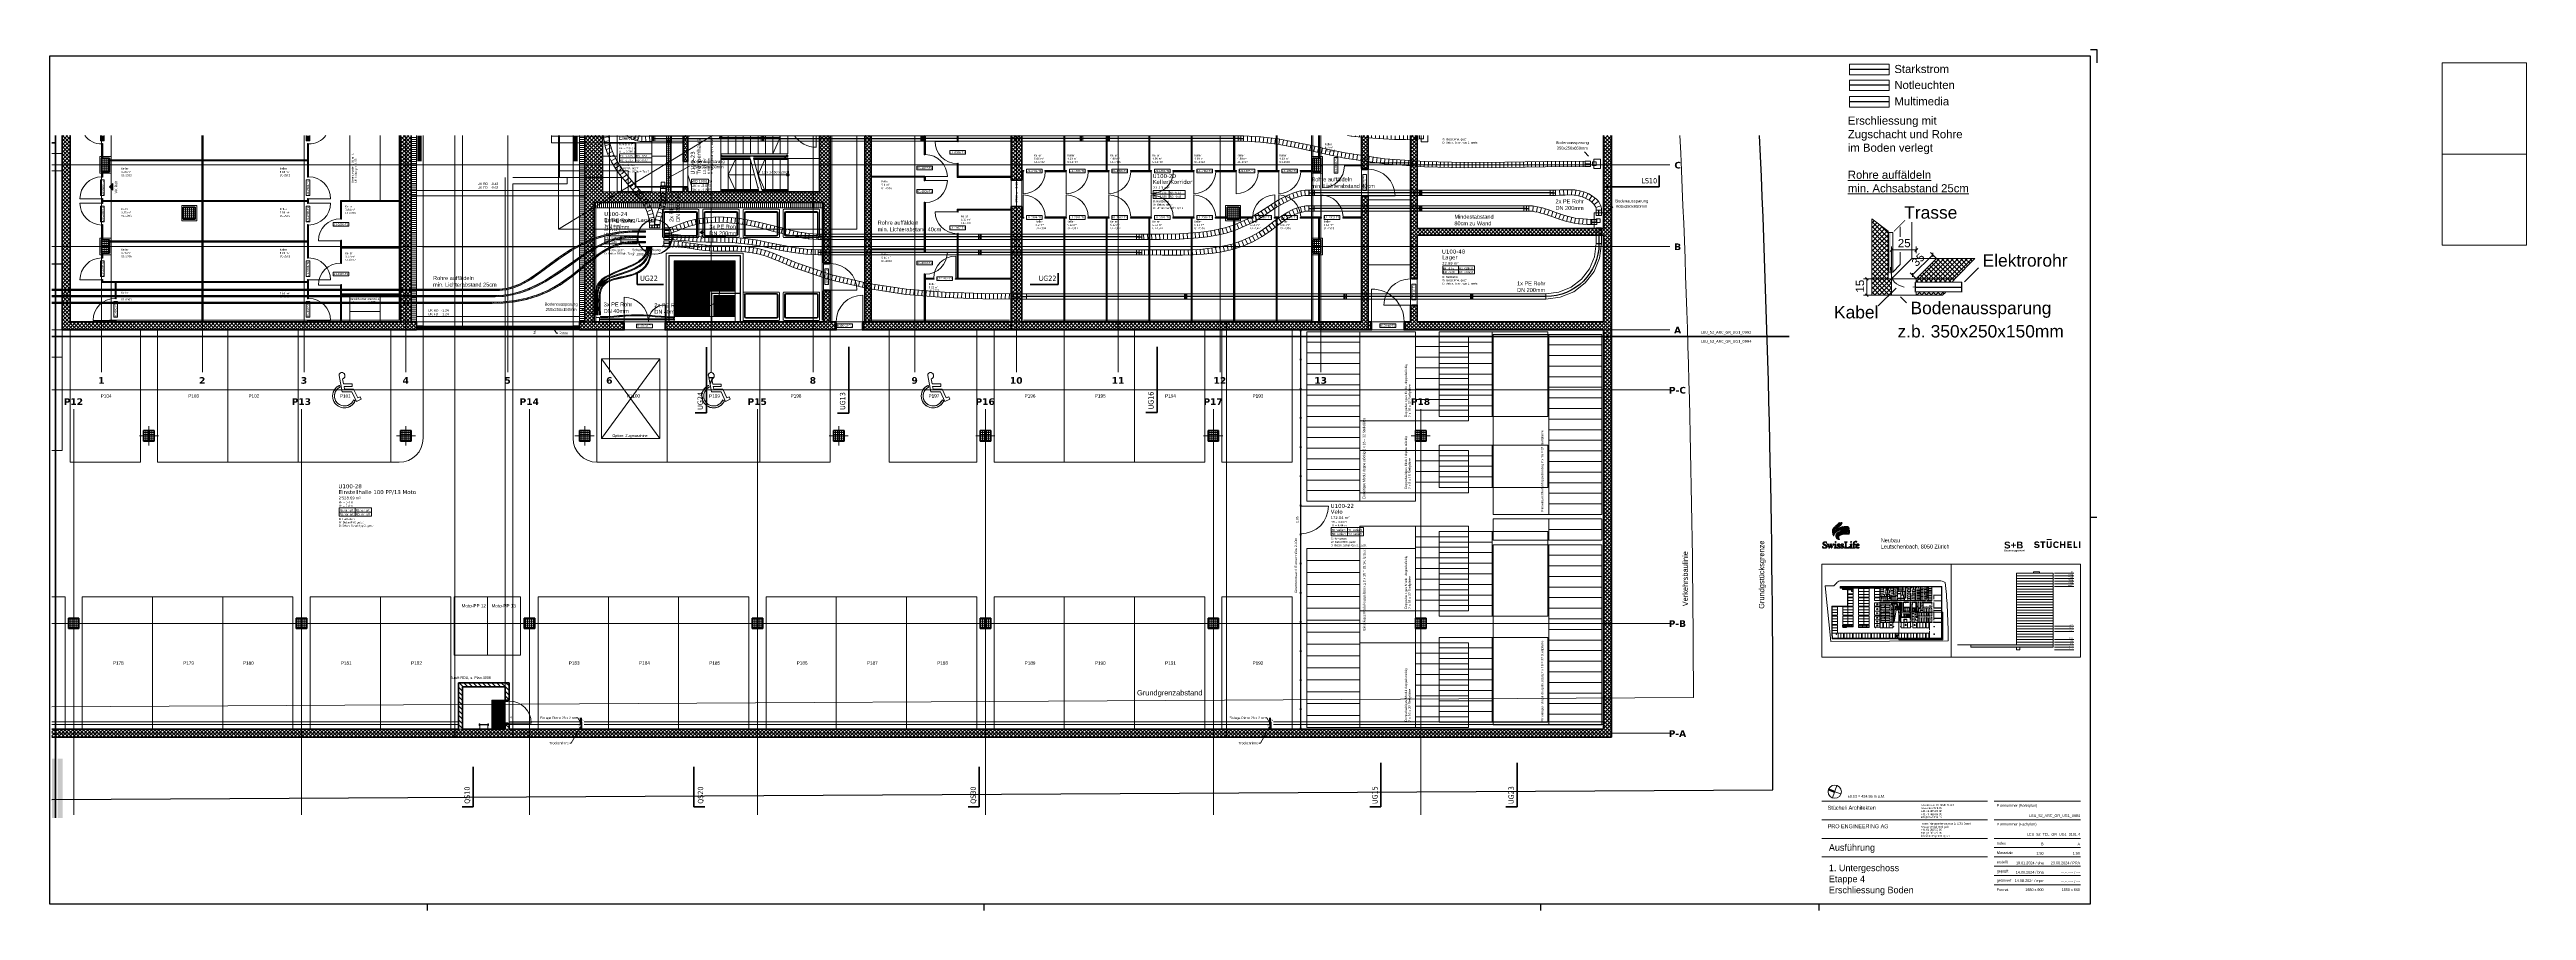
# Model space of a CAD drawing. Extents: x -932 to 937, y -179 to 471.
import ezdxf
from ezdxf.lldxf.tags import DXFTag

# ---------------------------------------------------------------- set-up
doc = ezdxf.new("R2010")
doc.units = 0
doc.layers.get('0').update_dxf_attribs({"lineweight": 13})
for name, color, linetype, lineweight, true_color in [('A-____-MATC-OTLN', 7, 'Strichpunkt - Mittel', 40, 0x0080ff), ('A-DETL-____-OTLN', 5, 'Continuous', 9, 0x0000ff), ('C-PROP-LINE-OTLN', 7, '_Grundgrenze_', 25, 0x800000), ('EL01_WAN_Röhre Boden', 7, 'Continuous', 13, 0xff6666), ('EL01_WAN_Röhre Boden Typ', 1, 'Continuous', 13, 0xff0000), ('EL01_WANX_Bitmap', 1, 'Continuous', 13, 0xff0000), ('G-____-____-SYMB', 7, 'Strichpunkt - Weit', 5, 0x008080), ('L_Röhre Boden', 1, 'Continuous', 13, 0xff0000), ('S-GRID-____-IDEN', 7, 'Continuous', 9, 0x5555aa)]:
    doc.layers.add(name, color=color, linetype=linetype, lineweight=lineweight, true_color=true_color)
for name, color, linetype, lineweight in [('A-____-NOTE-TEXT', 7, 'Continuous', 9), ('A-AREA-____-IDEN', 7, 'Continuous', 5), ('A-DETL-____-HDLN', 7, '_Verdeckte Linien_', 9), ('A-DETL-____-THIN', 7, 'Continuous', 9), ('A-DETL-GENF-HDLN', 7, '_Verdeckte Linien_', 9), ('A-DOOR-____-IDEN', 7, 'Continuous', 5), ('A-DOOR-____-MCUT', 7, 'Continuous', 9), ('A-DOOR-____-OTLN', 7, 'Continuous', 9), ('A-DOOR-FRAM-MCUT', 7, 'Continuous', 9), ('A-DOOR-OPNG-OTLN', 7, 'Continuous', 9), ('A-FLOR-____-OTLN', 7, 'Continuous', 9), ('A-FLOR-____-OVHD', 7, 'Strichpunkt - Fein', 9), ('A-FLOR-HRAL-MBND', 7, '_Verdeckte Linien_', 9), ('A-FLOR-HRAL-MCUT', 7, 'Continuous', 9), ('A-FLOR-HRAL-OTLN', 7, 'Continuous', 9), ('A-GENM-____-IDEN', 7, 'Continuous', 5), ('A-GENM-____-OTLN', 7, 'Continuous', 9), ('A-GLAZ-CWMG-MCUT', 7, 'Continuous', 9), ('A-GLAZ-CWMG-OTLN', 7, 'Continuous', 9), ('A-WALL-____-MCUT', 7, 'Continuous', 35), ('A-WALL-____-PATT', 7, 'Continuous', 35), ('A-WALL-FNSH-MCUT', 7, 'Continuous', 35), ('C-PRKG-____-HDLN', 7, '_Verdeckte Linien_', 9), ('C-PRKG-____-IDEN', 7, 'Continuous', 5), ('C-PRKG-____-OTLN', 7, 'Continuous', 9), ('E-ELEC-EQPM-OTLN', 7, 'Continuous', 9), ('E-LITE-EQPM-OTLN', 7, 'Continuous', 9), ('EL01_WAN_I0_Legende', 7, 'Continuous', 13), ('EL01_WAN_Text', 7, 'Continuous', 13), ('G-____-TTLB-OTLN', 7, 'Continuous', 13), ('G-____-TTLB-THIN', 7, 'Continuous', 13), ('G-XREF-____-OTLN', 7, 'Continuous', 13), ('I-WALL-____-OTLN', 7, 'Continuous', 9), ('M-EQPM-____-OTLN', 7, 'Continuous', 9), ('Q-SPCQ-____-OTLN', 7, 'Continuous', 9), ('S-COLS-____-MCUT', 7, 'Continuous', 35), ('S-COLS-____-OTLN', 7, 'Continuous', 9), ('S-GRID-____-OTLN', 7, 'Continuous', 5), ('S-STRS-____-IDEN', 7, 'Continuous', 9), ('S-STRS-____-MBND', 7, '_Strichpunkt - Fein', 9), ('S-STRS-____-OTLN', 7, 'Continuous', 9), ('Text', 7, 'Continuous', 5), ('Vertikale Erschließung', 7, 'Continuous', 9)]:
    doc.layers.add(name, color=color, linetype=linetype, lineweight=lineweight)
doc.styles.add('Arial_10', font='arial.ttf', dxfattribs={"height": 6.884731})
doc.styles.add('Arial_11', font='arial.ttf', dxfattribs={"width": 0.98, "height": 0.002})
doc.styles.add('Arial_14', font='arial.ttf', dxfattribs={"width": 0.975, "height": 0.01})
doc.styles.add('Arial_7', font='arial.ttf', dxfattribs={"width": 0.98, "height": 0.006})
doc.styles.add('Arial_8', font='arial.ttf', dxfattribs={"height": 2.950599})
doc.styles.get("Standard").update_dxf_attribs({"font": 'arial.ttf'})
tags = doc.linetypes.add('_Grundgrenze_', pattern=[0.45, 0.2, -0.05, 0.05, -0.05, 0.05, -0.05]).pattern_tags.tags
tags[14:15] = [DXFTag(74, 4), DXFTag(75, 0), DXFTag(340, '0'), DXFTag(46, 1.0), DXFTag(50, 0.0), DXFTag(44, 0.0), DXFTag(45, 0.0)]
tags[12:13] = [DXFTag(74, 4), DXFTag(75, 0), DXFTag(340, '0'), DXFTag(46, 1.0), DXFTag(50, 0.0), DXFTag(44, 0.0), DXFTag(45, 0.0)]
tags[10:11] = [DXFTag(74, 4), DXFTag(75, 0), DXFTag(340, '0'), DXFTag(46, 1.0), DXFTag(50, 0.0), DXFTag(44, 0.0), DXFTag(45, 0.0)]
tags[8:9] = [DXFTag(74, 4), DXFTag(75, 0), DXFTag(340, '0'), DXFTag(46, 1.0), DXFTag(50, 0.0), DXFTag(44, 0.0), DXFTag(45, 0.0)]
tags[6:7] = [DXFTag(74, 4), DXFTag(75, 0), DXFTag(340, '0'), DXFTag(46, 1.0), DXFTag(50, 0.0), DXFTag(44, 0.0), DXFTag(45, 0.0)]
tags[4:5] = [DXFTag(74, 4), DXFTag(75, 0), DXFTag(340, '0'), DXFTag(46, 1.0), DXFTag(50, 0.0), DXFTag(44, 0.0), DXFTag(45, 0.0)]
tags = doc.linetypes.add('_Rasterlinie_', pattern=[0.375, 0.2, -0.05, 0.075, -0.05]).pattern_tags.tags
tags[10:11] = [DXFTag(74, 4), DXFTag(75, 0), DXFTag(340, '0'), DXFTag(46, 1.0), DXFTag(50, 0.0), DXFTag(44, 0.0), DXFTag(45, 0.0)]
tags[8:9] = [DXFTag(74, 4), DXFTag(75, 0), DXFTag(340, '0'), DXFTag(46, 1.0), DXFTag(50, 0.0), DXFTag(44, 0.0), DXFTag(45, 0.0)]
tags[6:7] = [DXFTag(74, 4), DXFTag(75, 0), DXFTag(340, '0'), DXFTag(46, 1.0), DXFTag(50, 0.0), DXFTag(44, 0.0), DXFTag(45, 0.0)]
tags[4:5] = [DXFTag(74, 4), DXFTag(75, 0), DXFTag(340, '0'), DXFTag(46, 1.0), DXFTag(50, 0.0), DXFTag(44, 0.0), DXFTag(45, 0.0)]
tags = doc.linetypes.add('_Schnittlinie_', pattern=[0.3, 0.15, -0.05, 0.05, -0.05]).pattern_tags.tags
tags[10:11] = [DXFTag(74, 4), DXFTag(75, 0), DXFTag(340, '0'), DXFTag(46, 1.0), DXFTag(50, 0.0), DXFTag(44, 0.0), DXFTag(45, 0.0)]
tags[8:9] = [DXFTag(74, 4), DXFTag(75, 0), DXFTag(340, '0'), DXFTag(46, 1.0), DXFTag(50, 0.0), DXFTag(44, 0.0), DXFTag(45, 0.0)]
tags[6:7] = [DXFTag(74, 4), DXFTag(75, 0), DXFTag(340, '0'), DXFTag(46, 1.0), DXFTag(50, 0.0), DXFTag(44, 0.0), DXFTag(45, 0.0)]
tags[4:5] = [DXFTag(74, 4), DXFTag(75, 0), DXFTag(340, '0'), DXFTag(46, 1.0), DXFTag(50, 0.0), DXFTag(44, 0.0), DXFTag(45, 0.0)]
tags = doc.linetypes.add('_Strichliert - Fein_', pattern=[0.15, 0.1, -0.05]).pattern_tags.tags
tags[6:7] = [DXFTag(74, 4), DXFTag(75, 0), DXFTag(340, '0'), DXFTag(46, 1.0), DXFTag(50, 0.0), DXFTag(44, 0.0), DXFTag(45, 0.0)]
tags[4:5] = [DXFTag(74, 4), DXFTag(75, 0), DXFTag(340, '0'), DXFTag(46, 1.0), DXFTag(50, 0.0), DXFTag(44, 0.0), DXFTag(45, 0.0)]
tags = doc.linetypes.add('_Strichpunkt - Fein', pattern=[0.2, 0.1, -0.05, 0, -0.05]).pattern_tags.tags
tags[10:11] = [DXFTag(74, 4), DXFTag(75, 0), DXFTag(340, '0'), DXFTag(46, 1.0), DXFTag(50, 0.0), DXFTag(44, 0.0), DXFTag(45, 0.0)]
tags[8:9] = [DXFTag(74, 4), DXFTag(75, 0), DXFTag(340, '0'), DXFTag(46, 1.0), DXFTag(50, 0.0), DXFTag(44, 0.0), DXFTag(45, 0.0)]
tags[6:7] = [DXFTag(74, 4), DXFTag(75, 0), DXFTag(340, '0'), DXFTag(46, 1.0), DXFTag(50, 0.0), DXFTag(44, 0.0), DXFTag(45, 0.0)]
tags[4:5] = [DXFTag(74, 4), DXFTag(75, 0), DXFTag(340, '0'), DXFTag(46, 1.0), DXFTag(50, 0.0), DXFTag(44, 0.0), DXFTag(45, 0.0)]
tags = doc.linetypes.add('_Strichpunkt - Mittel_', pattern=[0.35, 0.15, -0.1, 0, -0.1]).pattern_tags.tags
tags[10:11] = [DXFTag(74, 4), DXFTag(75, 0), DXFTag(340, '0'), DXFTag(46, 1.0), DXFTag(50, 0.0), DXFTag(44, 0.0), DXFTag(45, 0.0)]
tags[8:9] = [DXFTag(74, 4), DXFTag(75, 0), DXFTag(340, '0'), DXFTag(46, 1.0), DXFTag(50, 0.0), DXFTag(44, 0.0), DXFTag(45, 0.0)]
tags[6:7] = [DXFTag(74, 4), DXFTag(75, 0), DXFTag(340, '0'), DXFTag(46, 1.0), DXFTag(50, 0.0), DXFTag(44, 0.0), DXFTag(45, 0.0)]
tags[4:5] = [DXFTag(74, 4), DXFTag(75, 0), DXFTag(340, '0'), DXFTag(46, 1.0), DXFTag(50, 0.0), DXFTag(44, 0.0), DXFTag(45, 0.0)]
tags = doc.linetypes.add('_Verdeckte Linien_', pattern=[0.15, 0.1, -0.05]).pattern_tags.tags
tags[6:7] = [DXFTag(74, 4), DXFTag(75, 0), DXFTag(340, '0'), DXFTag(46, 1.0), DXFTag(50, 0.0), DXFTag(44, 0.0), DXFTag(45, 0.0)]
tags[4:5] = [DXFTag(74, 4), DXFTag(75, 0), DXFTag(340, '0'), DXFTag(46, 1.0), DXFTag(50, 0.0), DXFTag(44, 0.0), DXFTag(45, 0.0)]
tags = doc.linetypes.add('ACAD_ISO03W100', pattern=[30, 12, -18]).pattern_tags.tags
tags[6:7] = [DXFTag(74, 4), DXFTag(75, 0), DXFTag(340, '0'), DXFTag(46, 0.0), DXFTag(50, 0.0), DXFTag(44, 0.0), DXFTag(45, 0.0)]
tags[4:5] = [DXFTag(74, 4), DXFTag(75, 0), DXFTag(340, '0'), DXFTag(46, 0.0), DXFTag(50, 0.0), DXFTag(44, 0.0), DXFTag(45, 0.0)]
tags = doc.linetypes.add('Gestrichelt', pattern=[0.1, 0.05, -0.05]).pattern_tags.tags
tags[6:7] = [DXFTag(74, 4), DXFTag(75, 0), DXFTag(340, '0'), DXFTag(46, 1.0), DXFTag(50, 0.0), DXFTag(44, 0.0), DXFTag(45, 0.0)]
tags[4:5] = [DXFTag(74, 4), DXFTag(75, 0), DXFTag(340, '0'), DXFTag(46, 1.0), DXFTag(50, 0.0), DXFTag(44, 0.0), DXFTag(45, 0.0)]
tags = doc.linetypes.add('Grundrissdarstellung Sturz', pattern=[0.25, 0.15, -0.05, 0, -0.05]).pattern_tags.tags
tags[10:11] = [DXFTag(74, 4), DXFTag(75, 0), DXFTag(340, '0'), DXFTag(46, 1.0), DXFTag(50, 0.0), DXFTag(44, 0.0), DXFTag(45, 0.0)]
tags[8:9] = [DXFTag(74, 4), DXFTag(75, 0), DXFTag(340, '0'), DXFTag(46, 1.0), DXFTag(50, 0.0), DXFTag(44, 0.0), DXFTag(45, 0.0)]
tags[6:7] = [DXFTag(74, 4), DXFTag(75, 0), DXFTag(340, '0'), DXFTag(46, 1.0), DXFTag(50, 0.0), DXFTag(44, 0.0), DXFTag(45, 0.0)]
tags[4:5] = [DXFTag(74, 4), DXFTag(75, 0), DXFTag(340, '0'), DXFTag(46, 1.0), DXFTag(50, 0.0), DXFTag(44, 0.0), DXFTag(45, 0.0)]
tags = doc.linetypes.add('IMPORT-_Verdeckte Linien_', pattern=[0.003, 0.002, -0.001]).pattern_tags.tags
tags[6:7] = [DXFTag(74, 4), DXFTag(75, 0), DXFTag(340, '0'), DXFTag(46, 1.0), DXFTag(50, 0.0), DXFTag(44, 0.0), DXFTag(45, 0.0)]
tags[4:5] = [DXFTag(74, 4), DXFTag(75, 0), DXFTag(340, '0'), DXFTag(46, 1.0), DXFTag(50, 0.0), DXFTag(44, 0.0), DXFTag(45, 0.0)]
tags = doc.linetypes.add('IMPORT-Strichliert - Fein', pattern=[0.003, 0.002, -0.001]).pattern_tags.tags
tags[6:7] = [DXFTag(74, 4), DXFTag(75, 0), DXFTag(340, '0'), DXFTag(46, 1.0), DXFTag(50, 0.0), DXFTag(44, 0.0), DXFTag(45, 0.0)]
tags[4:5] = [DXFTag(74, 4), DXFTag(75, 0), DXFTag(340, '0'), DXFTag(46, 1.0), DXFTag(50, 0.0), DXFTag(44, 0.0), DXFTag(45, 0.0)]
tags = doc.linetypes.add('Strichpunkt - Fein', pattern=[0.2, 0.1, -0.05, 0, -0.05]).pattern_tags.tags
tags[10:11] = [DXFTag(74, 4), DXFTag(75, 0), DXFTag(340, '0'), DXFTag(46, 1.0), DXFTag(50, 0.0), DXFTag(44, 0.0), DXFTag(45, 0.0)]
tags[8:9] = [DXFTag(74, 4), DXFTag(75, 0), DXFTag(340, '0'), DXFTag(46, 1.0), DXFTag(50, 0.0), DXFTag(44, 0.0), DXFTag(45, 0.0)]
tags[6:7] = [DXFTag(74, 4), DXFTag(75, 0), DXFTag(340, '0'), DXFTag(46, 1.0), DXFTag(50, 0.0), DXFTag(44, 0.0), DXFTag(45, 0.0)]
tags[4:5] = [DXFTag(74, 4), DXFTag(75, 0), DXFTag(340, '0'), DXFTag(46, 1.0), DXFTag(50, 0.0), DXFTag(44, 0.0), DXFTag(45, 0.0)]
tags = doc.linetypes.add('Strichpunkt - Mittel', pattern=[0.35, 0.15, -0.1, 0, -0.1]).pattern_tags.tags
tags[10:11] = [DXFTag(74, 4), DXFTag(75, 0), DXFTag(340, '0'), DXFTag(46, 1.0), DXFTag(50, 0.0), DXFTag(44, 0.0), DXFTag(45, 0.0)]
tags[8:9] = [DXFTag(74, 4), DXFTag(75, 0), DXFTag(340, '0'), DXFTag(46, 1.0), DXFTag(50, 0.0), DXFTag(44, 0.0), DXFTag(45, 0.0)]
tags[6:7] = [DXFTag(74, 4), DXFTag(75, 0), DXFTag(340, '0'), DXFTag(46, 1.0), DXFTag(50, 0.0), DXFTag(44, 0.0), DXFTag(45, 0.0)]
tags[4:5] = [DXFTag(74, 4), DXFTag(75, 0), DXFTag(340, '0'), DXFTag(46, 1.0), DXFTag(50, 0.0), DXFTag(44, 0.0), DXFTag(45, 0.0)]
tags = doc.linetypes.add('Strichpunkt - Weit', pattern=[0.5, 0.2, -0.15, 0, -0.15]).pattern_tags.tags
tags[10:11] = [DXFTag(74, 4), DXFTag(75, 0), DXFTag(340, '0'), DXFTag(46, 1.0), DXFTag(50, 0.0), DXFTag(44, 0.0), DXFTag(45, 0.0)]
tags[8:9] = [DXFTag(74, 4), DXFTag(75, 0), DXFTag(340, '0'), DXFTag(46, 1.0), DXFTag(50, 0.0), DXFTag(44, 0.0), DXFTag(45, 0.0)]
tags[6:7] = [DXFTag(74, 4), DXFTag(75, 0), DXFTag(340, '0'), DXFTag(46, 1.0), DXFTag(50, 0.0), DXFTag(44, 0.0), DXFTag(45, 0.0)]
tags[4:5] = [DXFTag(74, 4), DXFTag(75, 0), DXFTag(340, '0'), DXFTag(46, 1.0), DXFTag(50, 0.0), DXFTag(44, 0.0), DXFTag(45, 0.0)]
tags = doc.linetypes.add('STRICHPUNKT2', pattern=[12.7, 6.35, -3.175, 0, -3.175]).pattern_tags.tags
tags[10:11] = [DXFTag(74, 4), DXFTag(75, 0), DXFTag(340, '0'), DXFTag(46, 0.0), DXFTag(50, 0.0), DXFTag(44, 0.0), DXFTag(45, 0.0)]
tags[8:9] = [DXFTag(74, 4), DXFTag(75, 0), DXFTag(340, '0'), DXFTag(46, 0.0), DXFTag(50, 0.0), DXFTag(44, 0.0), DXFTag(45, 0.0)]
tags[6:7] = [DXFTag(74, 4), DXFTag(75, 0), DXFTag(340, '0'), DXFTag(46, 0.0), DXFTag(50, 0.0), DXFTag(44, 0.0), DXFTag(45, 0.0)]
tags[4:5] = [DXFTag(74, 4), DXFTag(75, 0), DXFTag(340, '0'), DXFTag(46, 0.0), DXFTag(50, 0.0), DXFTag(44, 0.0), DXFTag(45, 0.0)]
tags = doc.linetypes.add('Öffnung Element 2', pattern=[0.2, 0.1, -0.1]).pattern_tags.tags
tags[6:7] = [DXFTag(74, 4), DXFTag(75, 0), DXFTag(340, '0'), DXFTag(46, 1.0), DXFTag(50, 0.0), DXFTag(44, 0.0), DXFTag(45, 0.0)]
tags[4:5] = [DXFTag(74, 4), DXFTag(75, 0), DXFTag(340, '0'), DXFTag(46, 1.0), DXFTag(50, 0.0), DXFTag(44, 0.0), DXFTag(45, 0.0)]
picture_1 = doc.add_image_def('image1.png', size_in_pixel=(896, 310))
picture_2 = doc.add_image_def('image2.png', size_in_pixel=(501, 542))

# ---------------------------------------------------------------- blocks, each defined once
blk = doc.blocks.new('Wickelfalzrohr-A0UJ2H7NXE', base_point=(425.8, 439.5))
at = {"color": 0, "linetype": 'ByBlock', "lineweight": -2, "ltscale": 0.13}
for p, q in [((455.8, 447.5), (425.8, 447.5)), ((425.8, 447.5), (425.8, 445.1)), ((425.8, 445.1), (425.8, 441.8)), ((425.8, 441.8), (425.8, 439.5)), ((425.8, 439.5), (455.8, 439.5)), ((455.8, 447.5), (455.8, 445.1)), ((455.8, 445.1), (455.8, 441.8)), ((455.8, 441.8), (455.8, 439.5))]:
    blk.add_line(p, q, dxfattribs=at)
at = {"color": 0, "linetype": 'STRICHPUNKT2', "lineweight": 25, "ltscale": 0.25}
blk.add_line((455.8, 443.5), (425.8, 443.5), dxfattribs=at)
blk = doc.blocks.new('Wickelfalzrohr-A0UJ2H7PXE', base_point=(425.8, 451.5))
at = {"color": 0, "linetype": 'ByBlock', "lineweight": -2, "ltscale": 0.13}
for p, q in [((455.8, 459.5), (425.8, 459.5)), ((425.8, 459.5), (425.8, 457.2)), ((425.8, 457.2), (425.8, 453.9)), ((425.8, 453.9), (425.8, 451.5)), ((425.8, 451.5), (455.8, 451.5)), ((455.8, 459.5), (455.8, 457.2)), ((455.8, 457.2), (455.8, 453.9)), ((455.8, 453.9), (455.8, 451.5))]:
    blk.add_line(p, q, dxfattribs=at)
at = {"color": 0, "linetype": 'STRICHPUNKT2', "lineweight": 25, "ltscale": 0.25}
blk.add_line((455.8, 455.5), (425.8, 455.5), dxfattribs=at)
blk = doc.blocks.new('Wickelfalzrohr-A0UJ2H7RXE', base_point=(425.8, 427.1))
at = {"color": 0, "linetype": 'ByBlock', "lineweight": -2, "ltscale": 0.13}
for p, q in [((455.8, 435.1), (425.8, 435.1)), ((425.8, 435.1), (425.8, 432.8)), ((425.8, 432.8), (425.8, 429.4)), ((455.8, 435.1), (455.8, 432.8)), ((455.8, 432.8), (455.8, 429.4)), ((425.8, 429.4), (425.8, 427.1)), ((425.8, 427.1), (455.8, 427.1)), ((455.8, 429.4), (455.8, 427.1))]:
    blk.add_line(p, q, dxfattribs=at)
at = {"color": 0, "linetype": 'STRICHPUNKT2', "lineweight": 25, "ltscale": 0.25}
blk.add_line((455.8, 431.1), (425.8, 431.1), dxfattribs=at)
blk = doc.blocks.new('Blockreferenz-A0UJ2H7TXE', base_point=(414.2, 253.2))
at = {"layer": 'L_Röhre Boden', "color": 7, "lineweight": -2}
for p, q in [((442.6, 342.7), (455.1, 333.5)), ((442.6, 322.5), (442.6, 342.7)), ((442.6, 339.4), (444.5, 341.3)), ((455.1, 328.3), (442.6, 340.8)), ((442.6, 335.8), (446.5, 339.8)), ((442.6, 332.3), (448.6, 338.3)), ((455.1, 324.7), (442.6, 337.2)), ((442.6, 328.8), (450.6, 336.8)), ((455.1, 331.8), (448.4, 338.4)), ((464.2, 329.2), (464.2, 336.6)), ((472.8, 312.7), (472.8, 340.3)), ((442.6, 325.2), (452.6, 335.3)), ((442.6, 321.7), (454.7, 333.8)), ((455.1, 321.2), (442.6, 333.7)), ((442.6, 318.2), (455.1, 330.7)), ((455.1, 317.7), (442.6, 330.2)), ((442.6, 314.6), (455.1, 327.1)), ((455.1, 314.1), (442.6, 326.6)), ((442.6, 311.1), (455.1, 323.6)), ((455.1, 310.6), (442.6, 323.1)), ((442.6, 297.5), (442.6, 322.5)), ((442.6, 307.6), (455.1, 320.1)), ((455.1, 307), (442.6, 319.5)), ((455.1, 333.5), (455.1, 297.5)), ((442.6, 304), (455.1, 316.5)), ((455.1, 303.5), (442.6, 316)), ((442.6, 300.5), (455.1, 313)), ((455.1, 300), (442.6, 312.5)), ((454, 297.5), (442.6, 308.9)), ((450.5, 297.5), (442.6, 305.4)), ((446.9, 297.5), (442.6, 301.9)), ((443.1, 297.5), (455.1, 309.4)), ((446.7, 297.5), (455.1, 305.9)), ((450.2, 297.5), (455.1, 302.4)), ((457.6, 297.5), (472.8, 312.7)), ((458.5, 302.5), (464.2, 308.2)), ((464.2, 308.2), (464.2, 317.6)), ((472.8, 312.7), (491.5, 312.7)), ((476.2, 297.5), (491.5, 312.7)), ((478.5, 297.5), (493.7, 312.7)), ((482.3, 297.5), (479.3, 300.5)), ((485.8, 297.5), (481, 302.3)), ((482, 297.5), (497.2, 312.7)), ((489.4, 297.5), (482.8, 304.1)), ((492.9, 297.5), (484.6, 305.8)), ((485.5, 297.5), (500.8, 312.7)), ((496.4, 297.5), (486.3, 307.6)), ((500, 297.5), (488.1, 309.4)), ((489.1, 297.5), (504.3, 312.7)), ((503.5, 297.5), (489.9, 311.1)), ((491.5, 312.7), (520.5, 312.7)), ((506.2, 298.4), (491.8, 312.7)), ((492.6, 297.5), (507.8, 312.7)), ((507.9, 300.1), (495.4, 312.7)), ((496.1, 297.5), (511.4, 312.7)), ((509.7, 301.9), (498.9, 312.7)), ((499.7, 297.5), (514.9, 312.7)), ((511.5, 303.7), (502.4, 312.7)), ((503.2, 297.5), (518.4, 312.7)), ((505.3, 297.5), (520.5, 312.7)), ((513.2, 305.4), (506, 312.7)), ((515, 307.2), (509.5, 312.7)), ((512.7, 295.2), (523.2, 305.7)), ((516.8, 309), (513, 312.7)), ((518.5, 310.7), (516.6, 312.7)), ((520.3, 312.5), (520.1, 312.7)), ((443.4, 297.5), (442.6, 298.3)), ((442.6, 286.3), (453.7, 297.5)), ((442.6, 289.9), (450.2, 297.5)), ((442.6, 293.4), (446.7, 297.5)), ((442.6, 296.9), (443.1, 297.5)), ((455.1, 297.5), (442.6, 297.5)), ((442.6, 285), (442.6, 297.5)), ((442.6, 297.5), (457.6, 297.5)), ((452.4, 285), (442.6, 294.8)), ((448.8, 285), (442.6, 291.3)), ((445.3, 285), (442.6, 287.7)), ((457.6, 285), (442.6, 285)), ((455.9, 285), (443.4, 297.5)), ((444.8, 285), (457.3, 297.5)), ((457.6, 286.9), (446.9, 297.5)), ((461, 290.3), (447.6, 276.9)), ((448.3, 285), (457.6, 294.3)), ((457.6, 290.4), (450.5, 297.5)), ((451.8, 285), (457.6, 290.7)), ((453.7, 297.5), (455.1, 298.8)), ((457.6, 293.9), (454, 297.5)), ((455.1, 297.5), (457.6, 297.5)), ((455.4, 285), (457.6, 287.2)), ((457.6, 297.5), (457.5, 297.5)), ((457.6, 297.5), (457.6, 291.4)), ((457.6, 297.5), (457.6, 285)), ((457.6, 297.5), (476.2, 297.5)), ((457.6, 285), (496.1, 285)), ((464.4, 283.8), (468.9, 279.4)), ((510.5, 295), (475.5, 295)), ((510.5, 287.5), (475.5, 287.5)), ((476.2, 295), (476.2, 297.5)), ((476.2, 297.5), (505.3, 297.5)), ((476.2, 285), (476.2, 287.5)), ((476.5, 295.6), (478.5, 297.5)), ((477.7, 295), (476.5, 296.2)), ((477.1, 285), (476.5, 285.6)), ((476.6, 285), (479.1, 287.5)), ((478.7, 297.5), (477.5, 298.8)), ((480.7, 285), (478.2, 287.5)), ((481.3, 295), (478.8, 297.5)), ((479.5, 295), (482, 297.5)), ((480.1, 285), (482.6, 287.5)), ((484.2, 285), (481.7, 287.5)), ((484.8, 295), (482.3, 297.5)), ((483, 295), (485.5, 297.5)), ((483.6, 285), (486.1, 287.5)), ((487.7, 285), (485.2, 287.5)), ((488.3, 295), (485.8, 297.5)), ((486.6, 295), (489.1, 297.5)), ((487.2, 285), (489.7, 287.5)), ((491.3, 285), (488.8, 287.5)), ((491.9, 295), (489.4, 297.5)), ((490.1, 295), (492.6, 297.5)), ((490.7, 285), (493.2, 287.5)), ((494.8, 285), (492.3, 287.5)), ((495.4, 295), (492.9, 297.5)), ((493.6, 295), (496.1, 297.5)), ((494.2, 285), (496.7, 287.5)), ((497, 286.3), (495.8, 287.5)), ((496.1, 285), (498.3, 287.2)), ((499, 295), (496.4, 297.5)), ((497.2, 295), (499.7, 297.5)), ((502.5, 295), (500, 297.5)), ((500.7, 295), (503.2, 297.5)), ((505.3, 297.5), (503.4, 295)), ((504.5, 296.5), (503.5, 297.5))]:
    blk.add_line(p, q, dxfattribs=at)
at = {"layer": 'L_Röhre Boden', "color": 7, "linetype": 'ByBlock', "lineweight": -2, "ltscale": 0.13}
for p, q in [((455.5, 332.5), (458.5, 332.5)), ((455.5, 302.5), (455.5, 332.5)), ((456.5, 318.1), (458.6, 320.2)), ((457.6, 321.7), (457.6, 297.5)), ((476.2, 319.2), (457.6, 319.2)), ((458.5, 332.5), (458.5, 302.5)), ((475.2, 318.1), (477.3, 320.2)), ((476.2, 321.7), (476.2, 316.8)), ((458.5, 302.5), (455.5, 302.5)), ((471.7, 302), (476.2, 297.5)), ((473.5, 300.3), (488.7, 315.5)), ((473.5, 301.7), (473.5, 298.8)), ((486.9, 317.3), (491.5, 312.7)), ((488.7, 317), (488.7, 314)), ((436.4, 297.5), (457.6, 297.5)), ((436.4, 285), (457.6, 285)), ((437.9, 298.5), (439.9, 296.5)), ((437.9, 286), (439.9, 284)), ((438.9, 297.5), (438.9, 285))]:
    blk.add_line(p, q, dxfattribs=at)
at = {"layer": 'L_Röhre Boden', "color": 7, "linetype": 'STRICHPUNKT2', "lineweight": 25, "ltscale": 0.25}
blk.add_line((475.5, 291.2), (510.5, 291.2), dxfattribs=at)
at = {"layer": 'L_Röhre Boden', "color": 7, "lineweight": -2}
for centre in [(475.5, 291.2), (510.5, 291.2)]:
    blk.add_ellipse(centre, major_axis=(0, -3.75), ratio=0.018233, dxfattribs=at)
blk.add_spline([(456.8, 306.3, 420071.6), (459.8, 294.9, 420071.6), (467.1, 291.2, 420071.6)], degree=3, dxfattribs=at)
for points in [[(459.5, 333), (459.2, 333.3), (468, 341.4), (467.6, 341.8)], [(456.6, 332.5), (457.1, 332.5), (456.6, 306.3), (457.1, 306.3)], [(475.5, 291.5), (475.5, 291), (473.6, 291.5), (473.6, 291)]]:
    blk.add_solid(points, dxfattribs=at)
at = {"layer": 'L_Röhre Boden', "color": 7, "lineweight": -2, "char_height": 9.375, "attachment_point": 1}
for s, insert in [('{\\fArial;Trasse}', (467.2, 352.2)), ('{\\fArial;Elektrorohr}', (526.3, 316))]:
    blk.add_mtext(s, dxfattribs=dict(at, insert=insert))
at = {"layer": 'L_Röhre Boden', "color": 7, "linetype": 'ByBlock', "lineweight": -2, "ltscale": 0.13, "insert": (462.3, 327.5), "char_height": 6.25, "attachment_point": 1}
blk.add_mtext('{\\fArial;25}', dxfattribs=at)
at = {"layer": 'L_Röhre Boden', "color": 7, "linetype": 'ByBlock', "lineweight": -2, "ltscale": 0.13, "char_height": 6.25, "attachment_point": 1}
for s, insert, rotation in [('{\\fArial;35}', (472, 310.6), 45), ('{\\fArial;15}', (430.6, 287), 90)]:
    blk.add_mtext(s, dxfattribs=dict(at, insert=insert, rotation=rotation))
at = {"layer": 'L_Röhre Boden', "color": 7, "linetype": 'ByBlock', "lineweight": -2, "ltscale": 1.3, "char_height": 9.375, "attachment_point": 1}
for s, insert in [('{\\fArial;Bodenaussparung}', (471.9, 280.1)), ('{\\fArial;Kabel}', (414.2, 276.9)), ('{\\fArial;z.b.}', (462.1, 262.5)), ('{\\fArial;350x250x150mm}', (487.1, 262.5))]:
    blk.add_mtext(s, dxfattribs=dict(at, insert=insert))
blk = doc.blocks.new('Blockreferenz-A0UJ2H7VXE')
at = {"layer": 'G-XREF-____-OTLN', "color": 0, "linetype": 'ByBlock', "lineweight": -2, "ltscale": 0.13}
for p, q in [((405.6, 94.5), (405.7, 94.2)), ((408.6, 98.7), (408.6, 98.8)), ((408.6, 98.5), (408.6, 98.7)), ((408.6, 98.4), (408.6, 98.5)), ((408.6, 97.9), (408.6, 98.4)), ((409.3, 97.2), (409.1, 97.2)), ((409.8, 97.2), (409.5, 97.2)), ((410.5, 97.2), (409.8, 97.2)), ((410.3, 94.4), (410.4, 94.1)), ((410.4, 97), (410.5, 97)), ((410.4, 94.1), (410.6, 94.1)), ((410.5, 97.1), (410.5, 97.2)), ((410.5, 97), (410.5, 97.1)), ((410.6, 95.4), (410.5, 95.5)), ((410.7, 95.2), (410.6, 95.4)), ((410.7, 95), (410.7, 95.2)), ((410.7, 95), (410.7, 95)), ((411.3, 95.8), (411, 95.2)), ((411, 94.6), (411.1, 94.8)), ((411.1, 94.8), (411.2, 95.1)), ((411.7, 97.2), (411.2, 97.2)), ((411.2, 95.1), (411.3, 95.3)), ((411.3, 95.3), (411.6, 95.9)), ((411.6, 95.9), (411.8, 95.5)), ((411.9, 95.3), (411.9, 95)), ((411.9, 95), (412, 94.8)), ((412.1, 94.6), (412.1, 94.4)), ((412.4, 95.6), (412.2, 96.1)), ((412.2, 94.2), (412.2, 94.1)), ((412.6, 95), (412.4, 95.6)), ((412.7, 94.9), (412.6, 94.8)), ((412.6, 94.8), (412.6, 94.9)), ((413, 95.6), (412.8, 95.1)), ((412.9, 94.7), (413.1, 95.2)), ((413.6, 97.2), (413, 97.2)), ((413, 97.2), (413, 97)), ((413, 97), (413.2, 97)), ((413.2, 96), (413, 95.6)), ((413.1, 95.2), (413.4, 95.8)), ((414.4, 94.2), (414.4, 94.1)), ((414.4, 94.1), (415.3, 94.1)), ((414.8, 97), (414.7, 97)), ((414.9, 97.1), (414.8, 97)), ((415, 97.1), (414.9, 97.1)), ((414.9, 95.5), (414.9, 94.7)), ((415.1, 97.1), (415, 97.1)), ((415.2, 97.2), (415.1, 97.1)), ((415.2, 97.2), (415.2, 97.2)), ((415.3, 94.1), (416.1, 94.1)), ((415.5, 96.4), (415.6, 96.8)), ((415.6, 97), (415.6, 97.3)), ((416.1, 94.1), (416.1, 94.2)), ((416.5, 94.6), (416.5, 94.1)), ((416.5, 94.1), (416.5, 94.1)), ((416.6, 94.1), (416.7, 94.1)), ((416.7, 94.1), (416.8, 94.1)), ((416.8, 94.1), (416.9, 94)), ((418.6, 97.2), (418.4, 97.2)), ((418.6, 97.1), (418.6, 97.2)), ((418.6, 96.5), (418.6, 96.7)), ((419.2, 94.6), (419.2, 94.1)), ((419.2, 94.1), (419.3, 94.1)), ((421.3, 97.2), (421.1, 97.2)), ((421.3, 97.1), (421.3, 97.2)), ((421.3, 96.4), (421.4, 96.4)), ((421.4, 96.4), (421.4, 96.7)), ((422.3, 94.3), (422.1, 94.2)), ((422.1, 94.2), (422.1, 94.1)), ((422.1, 94.1), (425.6, 94.1)), ((424.1, 98.8), (422.2, 98.8)), ((422.2, 98.8), (422.2, 98.7)), ((422.8, 97.7), (422.8, 96.7)), ((422.8, 96.7), (422.8, 96)), ((423.4, 95.5), (423.4, 96.3)), ((424.1, 98.7), (424.1, 98.8)), ((425.6, 94.1), (425.7, 94.3)), ((426.1, 94.2), (426.2, 94.1)), ((426.2, 94.1), (427, 94.1)), ((426.7, 97.1), (426.3, 96.9)), ((426.7, 95.5), (426.7, 94.7)), ((427, 94.1), (427.9, 94.1)), ((427.3, 97), (427.3, 97.3)), ((427.3, 96.4), (427.3, 96.7)), ((427.9, 94.1), (427.9, 94.2)), ((428.2, 94.2), (428.2, 94.1)), ((428.2, 94.1), (430.1, 94.1)), ((428.3, 96.9), (428.3, 96.8)), ((428.3, 96.8), (428.5, 96.8)), ((428.7, 97.2), (428.5, 97.1)), ((428.7, 97.5), (428.7, 97.2)), ((428.7, 96.8), (428.7, 96.5)), ((428.7, 96.5), (428.7, 96.1)), ((428.7, 96.1), (428.7, 95.7)), ((428.7, 95.7), (428.7, 95)), ((429.3, 97.2), (429.3, 97.5)), ((429.9, 97.2), (429.3, 97.2)), ((429.3, 95.7), (429.3, 96.8)), ((429.3, 96.8), (430.4, 96.8)), ((429.4, 95), (429.3, 95.7)), ((430.4, 97.2), (429.9, 97.2)), ((430.1, 94.1), (430.1, 94.2)), ((430.4, 97.1), (430.4, 97.2)), ((430.4, 96.8), (430.4, 96.9)), ((431.5, 96), (431.3, 95.9)), ((431.3, 95.7), (431.8, 95.8)), ((432.8, 96), (433.2, 96)), ((433.2, 96), (433.2, 96.1))]:
    blk.add_line(p, q, dxfattribs=at)
at = {"layer": 'G-XREF-____-OTLN', "color": 242, "linetype": 'ByBlock', "lineweight": -2, "ltscale": 0.13, "true_color": 0xe50029}
for p, q in [((416.6, 109.6), (417.2, 110)), ((423.3, 105.9), (423.3, 106.5)), ((423.3, 106.5), (424, 106.5)), ((424, 105.9), (423.3, 105.9)), ((424.5, 110.5), (423.7, 110.5)), ((424, 106.5), (424, 107.2)), ((424, 107.2), (424.6, 107.2)), ((424, 105.6), (424, 105.9)), ((424, 105.3), (424, 105.6)), ((424.6, 105.3), (424, 105.3)), ((424.4, 104.7), (425.5, 104.7)), ((424.6, 107.2), (424.6, 106.5)), ((424.6, 106.5), (425.2, 106.5)), ((425.2, 105.9), (424.6, 105.9)), ((424.6, 105.9), (424.6, 105.6)), ((424.6, 105.6), (424.6, 105.3)), ((425.6, 107.7), (424.9, 107.7)), ((425.2, 106.5), (425.2, 105.9)), ((425.5, 104.7), (425.5, 104.9))]:
    blk.add_line(p, q, dxfattribs=at)
for centre, major_axis, end_param in [((412.7, 116.1), (3.91, -4.27), 0.100799), ((414.1, 114.8), (2.93, -2.61), 0.121531), ((416.2, 113.4), (1.18, -0.82), 0.256807), ((418.4, 112.6), (-0.84, 0.413), 0.058792), ((418.7, 112.5), (-1.12, 0.47), 0.048374), ((417.8, 112.9), (-0.053, 0.241), 0.476903), ((417.6, 113), (-0.0391, 0.0472), 0.367649), ((418.3, 112.6), (-0.754, 0.422), 0.053169), ((421, 98.1), (-2.9, 15.1), 0.024672), ((419.9, 103.9), (-1.4, 9.34), 0.04279), ((419.3, 107.6), (-0.49, 5.72), 0.062103), ((419.3, 107.5), (-0.14, 5.81), 0.062443), ((419.4, 105.3), (0.2, 7.98), 0.049206), ((419.4, 106), (0.55, 7.33), 0.050153), ((417.7, 113.5), (2.01, -1.35), 0.099396), ((403.5, 121.1), (16.3, -8.8), 0.022172), ((419.8, 110.7), (0.47, 2.52), 0.1099), ((396.5, 124.7), (23.6, -12), 0.015692), ((420.1, 112.7), (0.151, 0.548), 0.083864), ((420.3, 113.2), (0.0291, 0.0244), 0.60448), ((419.6, 113.3), (0.624, -0.306), 0.216552), ((420.1, 113.2), (0.228, -0.056), 0.156752), ((420.3, 113.2), (0.0264, -0.0022), 0.779654), ((417.5, 106.5), (-4.48, 0.77), 0.126554), ((417.1, 106.5), (-4.17, 0.18), 0.131549), ((417.3, 106.6), (-4.12, 1.28), 0.131493), ((415.6, 106.4), (-2.69, -0.24), 0.182485), ((413.9, 105.9), (-0.817, -0.226), 0.065278), ((415.3, 107.2), (-2.11, 0.91), 0.103249), ((403.5, 109), (9.57, -3.45), 0.011116), ((413.5, 105.8), (-0.409, -0.142), 0.107986), ((413.4, 105.7), (-0.31, -0.147), 0.103065), ((413.1, 105.6), (-0.00827, -0.00503), 1.346011), ((413.1, 105.6), (0.0061, -0.0184), 0.902856), ((418.6, 105.8), (-5.27, 2.59), 0.051285), ((419.5, 104.1), (-6.05, 2.46), 0.100627), ((405.5, 108.2), (7.65, -2.4), 0.019268), ((409, 107.1), (4.11, -1.43), 0.030415), ((418.8, 105.7), (-5.27, 2.93), 0.051133), ((418.3, 103.8), (-4.82, 1.91), 0.085383), ((414.6, 104.9), (-1.3, 0.39), 0.231362), ((414.3, 104.9), (-0.958, 0.058), 0.192172), ((414.9, 105), (-1.63, -0.21), 0.128704), ((415.4, 105.2), (-2.1, -0.56), 0.111359), ((416.9, 105.7), (-3.53, -1.37), 0.073592), ((416.2, 107.1), (-2.62, 1.76), 0.0829), ((416.8, 105.2), (-3.05, 1.85), 0.158377), ((418.7, 103.6), (-5.03, 2.51), 0.085003), ((416.9, 105.7), (-3.41, -1.63), 0.059204), ((418.9, 105.3), (-4.89, 4.11), 0.109149), ((418.6, 106.7), (-4.97, -2.74), 0.04367), ((416.9, 105.1), (-2.88, 2.41), 0.153624), ((417.1, 104.5), (-3.19, 2.07), 0.113901), ((426.5, 111.5), (-12.8, -7.8), 0.015944), ((417.9, 103.9), (-3.52, 3.19), 0.159272), ((413.4, 103.7), (0.535, -0.184), 0.082512), ((412.9, 103.8), (1.01, -0.26), 0.052253), ((413.9, 103.5), (-0.0351, -0.0222), 1.007049), ((413.9, 103.5), (0, -0.00988), 1.176629), ((413.4, 103.7), (0.539, -0.224), 0.063327), ((420.5, 104), (-5.93, 5.96), 0.088845), ((420.1, 102.5), (-5.59, 5.59), 0.088022), ((417.7, 102.9), (-3.5, 1.58), 0.228762), ((417.9, 102.8), (-3.19, 2.41), 0.222044), ((419.6, 102.4), (-4.61, 5.29), 0.118933), ((423.7, 100.7), (-8.5, 9.83), 0.069549), ((420.9, 101.7), (-5.89, 6.77), 0.068561), ((418.2, 102.5), (-2.9, 3.35), 0.210015), ((419.8, 102.9), (-4.42, 5.97), 0.078938), ((420.4, 101.5), (-4.68, 6.76), 0.109968), ((440.7, 81.1), (-24.6, 30.3), 0.030655), ((419.2, 101.4), (-3.08, 5.07), 0.168728), ((420.8, 101.6), (-4.85, 7.62), 0.070657), ((418.4, 103.4), (-2.68, 0.62), 0.184764), ((418.8, 103.4), (-3.17, 0.14), 0.163181), ((418.6, 103.4), (-3.01, -0.36), 0.169087), ((421.7, 99.6), (-5.2, 9.2), 0.091108), ((418.1, 103.5), (-2.29, 1.04), 0.197675), ((418.5, 103.3), (-2.77, -0.82), 0.17308), ((418.3, 103.4), (-2.18, 1.55), 0.190919), ((426.5, 92.7), (-9.8, 16.9), 0.039623), ((418.2, 103.2), (-2.29, -1.14), 0.189849), ((408.7, 120.4), (7.4, -9.11), 0.05942), ((420, 100), (-3.07, 6.91), 0.127481), ((419, 102.9), (-2.58, 2.5), 0.153205), ((418.2, 103.2), (-2.04, -1.55), 0.225293), ((419.5, 102.4), (-2.77, 3.27), 0.097501), ((421.7, 99.5), (-3.94, 9.89), 0.135728), ((418.7, 103.8), (-2.12, -2.54), 0.185886), ((419.6, 102.2), (-2.55, 3.66), 0.094666), ((421.5, 96.8), (-3.5, 10.5), 0.09603), ((420, 101.7), (-2.53, 4.41), 0.088302), ((418.6, 103.7), (-1.55, -2.79), 0.189091), ((399.7, 139.9), (17.5, -29.9), 0.01202), ((421.3, 99.5), (-3.37, 6.88), 0.064878), ((409.5, 123.6), (8.1, -13.5), 0.019316), ((418.3, 102.6), (-0.65, -1.97), 0.260451), ((419.6, 102), (-1.79, 0.85), 0.109533), ((419.5, 102), (-1.81, 0.63), 0.06541), ((418.3, 102.3), (-0.643, 0.178), 0.143786), ((418.7, 102.3), (-1.03, 0.13), 0.107506), ((426, 102.1), (-8.3, 0.16), 0.02322), ((425.2, 102.1), (-7.55, -0.03), 0.025076), ((418.8, 102), (-1.16, -0.03), 0.100083), ((418.5, 101.9), (-0.788, -0.102), 0.127936), ((419.7, 102.2), (-2.05, -0.54), 0.061491), ((420.4, 102.4), (-2.64, -0.87), 0.11261), ((411.9, 119.8), (5.96, -9.48), 0.024908), ((423.1, 96), (-3.9, 13.9), 0.108254), ((419.4, 102.1), (-1.47, 0.93), 0.120803), ((420.3, 102.4), (-2.41, -1.11), 0.116643), ((422.2, 97.5), (-3.12, 9.34), 0.133067), ((419.5, 102), (-1.47, 1.19), 0.115396), ((421.9, 95.4), (-2.9, 12.3), 0.090029), ((420.2, 101.4), (-2.04, 1.96), 0.085287), ((419.9, 102.2), (-1.91, -1.16), 0.125023), ((413.7, 117), (4.32, -6.5), 0.081401), ((418.9, 101.3), (-0.705, -0.562), 0.246428), ((420.1, 101.6), (-1.44, 2.17), 0.217489), ((418.5, 106.2), (-0.33, -5.67), 0.030819), ((417.8, 99.9), (0.598, 0.617), 0.118417), ((418.3, 100.6), (-0.0023, -0.0834), 0.632312), ((418.4, 100.5), (0.0111, -0.016), 1.766833), ((414.7, 115.8), (3.89, -4.93), 0.095854), ((420.8, 100.5), (-1.59, 3.51), 0.162347), ((415.1, 115.4), (3.93, -4.11), 0.100807), ((422.5, 92.9), (-2.3, 14.9), 0.078662), ((423.6, 93.6), (-3.1, 13.7), 0.102026), ((421.3, 99.4), (-1.43, 4.9), 0.140087), ((423.6, 94.2), (-2.7, 16.1), 0.10173), ((415.7, 114.8), (3.7, -3.16), 0.113398), ((422.4, 95.4), (-1.77, 9.04), 0.089961), ((423.3, 87.7), (-2.4, 20.2), 0.032731), ((424.2, 90.5), (-2.2, 17.1), 0.091924), ((422.7, 94), (-1.3, 10.6), 0.074), ((424.2, 90.6), (-1.6, 19.9), 0.087554), ((424.5, 77.8), (-2.9, 30.2), 0.024264), ((423.2, 89.6), (-1, 15.1), 0.056892), ((424.8, 75.3), (-2.4, 32.8), 0.023412), ((425.4, 81.5), (-1.6, 26.2), 0.066962), ((423.6, 84.5), (-0.3, 20.2), 0.048854), ((424.7, 76), (-1.6, 32.1), 0.023816), ((423, 106), (-0.01, 4.54), 0.079046), ((423.2, 37.2), (0.6, 73.3), 0.010384), ((423.8, 94.8), (-0.1, 13.3), 0.040303), ((423.8, 64.7), (0.6, 40), 0.029303), ((424, 74.5), (0.4, 33.6), 0.020156), ((424.1, 102.7), (0.03, 4.96), 0.068077), ((423.6, 24.9), (1.3, 82.8), 0.008744), ((424, 73.9), (1.1, 34.2), 0.018996), ((424.5, 110), (0.145, 0.483), 0.278995), ((424.6, 110.3), (0.122, 0.106), 0.561969), ((423.8, 109.6), (1.04, 0.7), 0.1243), ((422.8, 108.9), (2.21, 1.22), 0.089813), ((415, 104.6), (10.1, 5.2), 0.029415), ((424.8, 102.3), (0.59, 5.78), 0.070581), ((419.1, 106.7), (6.21, 2.82), 0.047958), ((419.4, 106.9), (5.97, 2.36), 0.050173), ((419.6, 106.9), (5.89, 1.99), 0.051005), ((425.9, 112.9), (-0.48, -4.75), 0.020672), ((420, 107.1), (5.58, 1.55), 0.053793), ((425.8, 111.1), (-0.24, -2.98), 0.029379), ((417.7, 107.3), (7.85, -2.38), 0.061943), ((405.6, 103.1), (20.1, 5.3), 0.013464), ((425.8, 112.2), (-0.21, -4.14), 0.017752), ((425.6, 107.4), (0.096, 0.247), 0.353791), ((423.7, 107.8), (2.01, 0.37), 0.073936), ((424.9, 108.1), (0.767, 0.052), 0.116731), ((425.7, 108.1), (-0.0018, -0.0531), 0.399902), ((425.7, 108.1), (0.0101, -0.0263), 1.271617), ((425.7, 107.5), (0.086, 0.109), 0.296432), ((420.2, 106.7), (5.5, -1.3), 0.081817), ((425.7, 107.6), (0.0657, 0.029), 0.486077), ((423.4, 107.2), (2.43, 0.29), 0.039211), ((425.6, 107.5), (0.183, 0.029), 0.25932), ((424.6, 107.3), (1.21, 0.05), 0.077794), ((413.7, 106.9), (12.1, 0.3), 0.014336), ((412.6, 106.9), (13.2, 0.1), 0.015372), ((410.8, 106.9), (15, -0.1), 0.013964), ((418.1, 106.8), (7.68, -0.52), 0.064722), ((420.3, 106.7), (5.51, -0.84), 0.082496)]:
    blk.add_ellipse(centre, major_axis=major_axis, ratio=1, start_param=0, end_param=end_param, dxfattribs=at)
at = {"layer": 'G-XREF-____-OTLN', "color": 0, "linetype": 'ByBlock', "lineweight": -2, "ltscale": 0.13}
for centre, major_axis, end_param in [((405.8, 95.3), (-0.2, 0.077), 0.379006), ((408.2, 95.3), (-2.66, -0.03), 0.060075), ((413.8, 95.7), (-8.26, -0.6), 0.031831), ((405.8, 95.1), (-0.091, 0.301), 0.270061), ((405.6, 95.3), (-0.053, 0.0836), 0.63891), ((431.7, 97.6), (-26.1, -2.7), 0.013468), ((405.7, 95.4), (0.0489, 0.0346), 0.692397), ((405.7, 95.4), (0.0208, 0.0773), 0.557263), ((406, 94.2), (-0.297, -0.037), 0.243718), ((405.7, 94.1), (-0.05, -0.0192), 0.678885), ((405.7, 94.1), (-0.0409, -0.0706), 0.495529), ((405.7, 94.2), (-0.005, -0.156), 0.338085), ((406.9, 97.6), (-0.982, 0.579), 0.286764), ((407.1, 97.6), (-1.33, 0.33), 0.249444), ((407.1, 97.6), (-1.35, 0), 0.169143), ((406.7, 97.5), (-0.934, -0.163), 0.220369), ((406.7, 97.5), (-0.865, -0.359), 0.221876), ((403.7, 94.7), (2.13, 0.54), 0.054821), ((405.6, 95.3), (0.195, 0.061), 0.312697), ((407.1, 95.6), (-1.33, -0.34), 0.251859), ((405.7, 94.4), (0.12, -0.377), 0.169139), ((405.9, 93.9), (-0.028, 0.167), 0.313652), ((406.9, 97.6), (-0.754, 0.814), 0.291157), ((407, 97.7), (-1.05, -0.74), 0.174845), ((406.9, 95.4), (-0.916, -0.501), 0.309859), ((406, 93.8), (0.009, 0.325), 0.192415), ((405.9, 93.1), (0.13, 1.04), 0.093519), ((407, 97.5), (-0.57, 1.1), 0.268663), ((407.1, 97.9), (-1.06, -1.07), 0.132436), ((406.9, 95.5), (-0.77, -0.81), 0.297944), ((404.4, 80.7), (1.8, 13.4), 0.014376), ((407.2, 98), (-1.01, -1.34), 0.12207), ((407.3, 101.9), (-1.07, -7.79), 0.100383), ((407.8, 96), (-1.25, 2.74), 0.051081), ((407, 97.9), (-0.565, 0.208), 0.229954), ((407.9, 97.8), (-1.46, 0.18), 0.118106), ((407.8, 97.8), (-1.42, 0.01), 0.124943), ((407, 97.7), (-0.553, -0.067), 0.252094), ((408.1, 99.5), (-1.74, -3), 0.078526), ((407.2, 96.1), (-0.78, -1.57), 0.212101), ((407, 97.6), (-0.39, 1.14), 0.10109), ((407.4, 97.6), (-0.775, 0.715), 0.149023), ((407, 97.9), (-0.453, 0.307), 0.243487), ((406.9, 97.7), (-0.463, -0.181), 0.269949), ((407.3, 97.9), (-0.775, -0.58), 0.163916), ((407, 97.6), (-0.28, 1.21), 0.099272), ((407.1, 97.8), (-0.232, 0.681), 0.497672), ((407.2, 97.8), (-0.533, -0.556), 0.203636), ((416.3, 116.5), (-9.6, -20), 0.01992), ((407.5, 95.5), (-0.6, 3.29), 0.047434), ((408.9, 100.5), (-2.1, -3.35), 0.060547), ((407.1, 95.6), (-0.32, -1.26), 0.142408), ((407.2, 97.2), (-0.1, 1.65), 0.119632), ((407.3, 97.4), (0.01, 1.23), 0.333191), ((407.2, 96.8), (-0.26, -2.44), 0.088362), ((409.5, 101.7), (-2.54, -4.65), 0.055121), ((397.9, 76.1), (9.6, 19.9), 0.019872), ((407.2, 97.2), (-0.12, -3.23), 0.195141), ((407.4, 94.1), (-0.03, 4.78), 0.054145), ((411, 104.7), (-3.74, -7.84), 0.038083), ((407.2, 96.7), (-0.05, -2.37), 0.088669), ((407.3, 97.3), (0.43, 1.27), 0.319296), ((407.4, 93.5), (0.25, 5.34), 0.052441), ((405.9, 92.8), (1.8, 3.11), 0.076095), ((407.3, 95.2), (0.058, -0.844), 0.191366), ((403.3, 87), (4.61, 9.61), 0.040939), ((407.3, 95.2), (0.241, -0.906), 0.333581), ((407.4, 94.4), (0.48, 4.46), 0.059836), ((407.4, 97.6), (0.668, 0.77), 0.390816), ((406.9, 94.5), (0.99, 1.31), 0.120887), ((407.3, 96.1), (0.33, -2.05), 0.249173), ((407.2, 95), (0.737, 0.689), 0.17395), ((407.3, 95.2), (0.483, -0.715), 0.355112), ((408.4, 103.2), (-0.46, -4.34), 0.027696), ((406.3, 93.1), (1.96, 3.3), 0.087766), ((408.6, 105.3), (-0.51, -6.47), 0.020588), ((407.1, 94.8), (0.978, 0.73), 0.110972), ((407.3, 95.2), (0.677, -0.485), 0.362064), ((407.5, 97.7), (0.623, 0.538), 0.143902), ((407.6, 95.3), (0.484, 0.225), 0.20599), ((407.7, 95.3), (0.503, 0.115), 0.21023), ((408.5, 104.9), (-0.35, -6.05), 0.020816), ((407.6, 97.7), (0.681, 0.432), 0.146087), ((407.4, 97.6), (0.94, 0.442), 0.126682), ((407, 94.4), (1.44, 1.9), 0.113202), ((407.1, 95.1), (1.08, 0.11), 0.120691), ((407.4, 95.2), (0.8, -0.213), 0.363762), ((407.6, 95.4), (0.51, -1.18), 0.357136), ((408.4, 100.8), (-0.08, -2.04), 0.046898), ((406.2, 97.1), (2.13, 0.82), 0.070325), ((408.4, 96), (0.05, 2.81), 0.02706), ((412.3, 99.4), (-3.91, -1.51), 0.021152), ((410.9, 98.8), (-2.51, -1.03), 0.029307), ((411.6, 99.1), (-3.15, -1.4), 0.019272), ((407.7, 95.3), (0.886, 0.797), 0.189929), ((408.4, 96.1), (0.22, 2.66), 0.01996), ((408.4, 97.4), (0.09, 1.42), 0.045002), ((408.5, 97.7), (-0.0556, -0.0261), 0.346761), ((408.5, 97.7), (-0.02, -0.02), 0.561228), ((408.5, 97.9), (0.03, -0.23), 0.130677), ((408.5, 97.8), (-0.027, -0.119), 0.189606), ((408.5, 97.8), (-0.006, -0.168), 0.166492), ((407.7, 95.3), (0.84, -0.874), 0.382934), ((408.9, 98.8), (-0.311, -0.001), 0.035999), ((408.6, 98.8), (0.00574, 0.00001), 1.486167), ((407.3, 97.8), (1.33, -0.09), 0.104224), ((408.5, 97.7), (0.0206, -0.0765), 0.745614), ((408.5, 97.8), (0.116, -0.073), 0.493749), ((407.7, 95.3), (1.11, 0.39), 0.39164), ((407.7, 95.3), (1.21, -0.05), 0.382704), ((407.7, 95.3), (1.11, -0.5), 0.380706), ((409.1, 97.2), (-0.0143, 0.0143), 0.536386), ((409.3, 97.1), (-0.237, 0.06), 0.086419), ((409.4, 97.1), (-0.28, 0.046), 0.090249), ((409.1, 97.2), (-0.0003, 0.0188), 0.769115), ((409.5, 97.1), (-0.38, 0.028), 0.072344), ((409.2, 97.1), (-0.158, 0), 0.22515), ((409.2, 97.1), (-0.0818, -0.0187), 0.362203), ((409.2, 97.1), (-0.0837, -0.0557), 0.324375), ((409.3, 97.3), (-0.173, -0.224), 0.149882), ((409.1, 96.9), (0.117, 0.124), 0.246926), ((408.7, 96.5), (0.514, 0.457), 0.08735), ((408.6, 96.4), (0.63, 0.471), 0.085155), ((409.6, 78.4), (0, 18.8), 0.012004), ((408.7, 96.5), (0.591, 0.361), 0.093675), ((407.4, 95.7), (2, 0.86), 0.144158), ((377.9, 83), (31.8, 12.9), 0.019256), ((375.6, 82.1), (34.4, 13.1), 0.021724), ((360.3, 76.3), (50, 18.1), 0.016488), ((410.4, 96.7), (-0.172, 0.283), 0.152614), ((411.1, 96.8), (-0.947, 0.069), 0.072492), ((410.2, 96.9), (-0.101, 0.046), 0.352024), ((410.2, 96.9), (-0.05, 0.0595), 0.447286), ((410.6, 96.8), (-0.529, 0), 0.273059), ((416.8, 98.5), (-6.66, -1.86), 0.041642), ((410.3, 96.7), (-0.092, 0.23), 0.166504), ((410.5, 96.3), (-0.212, 0.676), 0.075939), ((419.7, 99.5), (-9.46, -3.08), 0.038803), ((410.5, 96.3), (-0.174, 0.746), 0.074587), ((410.4, 96.5), (-0.071, 0.532), 0.097469), ((437, 105.8), (-26.7, -9.8), 0.017732), ((410.5, 95.4), (0.08, -1.37), 0.041439), ((410.5, 95.1), (0.1, -1.06), 0.050157), ((413.2, 95.9), (-2.45, -0.93), 0.02138), ((406.3, 96.5), (4.44, -2.43), 0.019344), ((410.5, 95.1), (0.146, -0.985), 0.044746), ((410.7, 94.1), (0.0129, -0.0666), 0.318306), ((410.7, 94.1), (0.0218, -0.039), 0.560946), ((397.1, 102.4), (13.7, -7.6), 0.008768), ((412.6, 95.7), (-1.86, -0.81), 0.020912), ((412.4, 95.6), (-1.67, -0.67), 0.028336), ((410.8, 94.8), (-0.00493, -0.00418), 1.932421), ((410.9, 94.8), (-0.0531, -0.0245), 0.270754), ((405.8, 96.7), (5.04, -2.4), 0.0238), ((407.8, 95.7), (2.96, -1.54), 0.034943), ((411, 97.1), (-0.0153, 0.0498), 0.911284), ((411.1, 97.1), (-0.125, 0.047), 0.405727), ((411, 97.1), (-0.0759, -0.0034), 0.619495), ((411, 97.1), (-0.0823, -0.0644), 0.507814), ((405.8, 97.7), (5.04, -2.73), 0.028308), ((418.4, 91.1), (-7.38, 3.5), 0.02146), ((411.2, 94.8), (-0.01, 2.37), 0.065866), ((411.1, 96.9), (-0.023, 0.338), 0.229265), ((411.1, 97.3), (-0.116, -0.276), 0.231697), ((411, 96.8), (0.149, 0.21), 0.448902), ((400.4, 100.4), (10.5, -5.3), 0.016496), ((411, 96.7), (0.262, 0.166), 0.390019), ((410.2, 96.2), (1.17, 0.51), 0.155294), ((386.9, 86.1), (24.6, 10.2), 0.017004), ((404.3, 99.2), (6.98, -3.35), 0.036483), ((409, 97.2), (2.49, -1.09), 0.05968), ((411.4, 96.3), (0.0776, -0.0285), 0.74383), ((411.7, 65.6), (0.3, 31.7), 0.009828), ((396.5, 90.1), (15.4, 5.1), 0.013216), ((411.9, 86.8), (0.3, 10.4), 0.02252), ((412.2, 96.8), (-0.164, 0.052), 0.367169), ((412.1, 96.9), (-0.0567, 0.0725), 0.599538), ((412.7, 96.9), (-0.665, -0.04), 0.134421), ((413.7, 97.1), (-1.69, -0.33), 0.079074), ((397, 90), (15, 4.5), 0.0135), ((412.3, 96.7), (-0.131, 0.289), 0.238728), ((412.3, 96.6), (-0.085, 0.399), 0.214207), ((424.4, 100.1), (-12.4, -3.5), 0.017972), ((425.4, 100.4), (-13.2, -4), 0.020972), ((427, 99), (-14.9, -4.6), 0.010324), ((411.6, 78.6), (0.8, 18.6), 0.009912), ((412.3, 96.6), (0, 0.416), 0.210992), ((412.4, 94.2), (-0.198, -0.065), 0.164096), ((412.3, 94.1), (-0.0586, -0.0304), 0.419733), ((412.3, 97.4), (0, -0.366), 0.099983), ((412.3, 97.5), (0.045, -0.453), 0.085003), ((412.3, 94.1), (-0.0336, -0.0422), 0.488584), ((412.3, 94.2), (-0.027, -0.144), 0.257448), ((412.2, 95.5), (0.1, -1.41), 0.04881), ((412.4, 97.1), (0.0704, 0.0214), 0.590309), ((412.4, 97.2), (0.0316, 0.0387), 0.642598), ((412.4, 97.1), (0.0353, -0.066), 0.583224), ((412.3, 97.4), (0.075, -0.399), 0.087154), ((412.4, 97.1), (0.032, -0.113), 0.21926), ((412.3, 94.8), (0.095, -0.765), 0.067602), ((412.3, 94.8), (0.15, -0.777), 0.066282), ((412.3, 97.1), (0.125, -0.013), 0.396148), ((412.3, 97.1), (0.111, -0.06), 0.395035), ((412.3, 94.7), (0.175, -0.667), 0.066814), ((412.5, 94.2), (0.041, -0.121), 0.233008), ((416.1, 96.2), (-3.55, -1.17), 0.04619), ((411.4, 94.9), (1.29, -0.65), 0.05728), ((411.7, 94.7), (0.829, -0.57), 0.064362), ((411.7, 94.8), (0.962, -0.573), 0.069329), ((412.5, 94.2), (0.0421, -0.0676), 0.412072), ((408.8, 96.9), (3.85, -1.99), 0.052397), ((429.9, 86.8), (-17, 7.9), 0.022364), ((413.1, 96.4), (0.178, 0.642), 0.163341), ((404.3, 99.9), (8.9, -3.88), 0.031331), ((413.2, 96.7), (0.177, 0.297), 0.266871), ((407, 98.8), (6.35, -2.54), 0.033419), ((413.2, 96.8), (0.179, 0.151), 0.331229), ((413.3, 96.8), (0.145, 0.035), 0.464745), ((412.7, 96.9), (0.782, -0.2), 0.14069), ((411.9, 97.1), (1.53, -0.55), 0.097057), ((424.1, 90.6), (-10.5, 5.5), 0.030367), ((413.2, 96.8), (0.239, -0.026), 0.34665), ((420.9, 92.2), (-7.24, 4.17), 0.04247), ((413.7, 79.7), (0.1, 17.5), 0.013396), ((418, 93.9), (-4.18, 2.76), 0.062319), ((413.8, 90.4), (0.24, 6.82), 0.027104), ((416.9, 94.6), (-2.94, 2.25), 0.068869), ((413.6, 86.1), (0.5, 11.1), 0.0133), ((414.6, 96.4), (-0.459, 0.56), 0.2308), ((413.7, 97.5), (0.454, -0.554), 0.127916), ((414.2, 97.1), (0.0645, -0.0255), 0.650913), ((414.2, 97.1), (0.0708, 0.02), 0.622974), ((414.2, 97.2), (0.03, 0.0377), 0.624317), ((414.1, 97.2), (0.12, -0.113), 0.380468), ((414.6, 96.8), (-0.1, 0.049), 0.455363), ((414.5, 96.8), (-0.101, 0), 0.271546), ((414.5, 96.8), (-0.0457, -0.0127), 0.479577), ((418.7, 79.4), (-4.1, 14.9), 0.012044), ((414.5, 94), (-0.058, 0.204), 0.259125), ((414.4, 94.2), (-0.0217, 0.0364), 0.834345), ((414.5, 94.2), (-0.168, 0.034), 0.296003), ((415.1, 95.9), (-0.44, 1.01), 0.091796), ((414.7, 96.7), (-0.139, 0.254), 0.247982), ((414.6, 96.8), (-0.102, 0.11), 0.365721), ((414.5, 96.8), (-0.0427, -0.0399), 0.420741), ((414.6, 96.9), (-0.072, -0.172), 0.177416), ((413.8, 93.6), (0.89, 3.03), 0.065086), ((413.1, 100.5), (1.54, -3.55), 0.015844), ((414.5, 94.6), (0.082, -0.301), 0.28549), ((414.6, 96.4), (0.186, 0.248), 0.357493), ((414.5, 94.6), (0.189, -0.307), 0.256484), ((414.7, 96.5), (0.164, 0.071), 0.519499), ((414.4, 94.7), (0.4, -0.228), 0.217509), ((414.5, 94.7), (0.285, -0.273), 0.244292), ((415.3, 98.7), (-0.27, 0.194), 0.655524), ((415.2, 98.7), (-0.311, -0.01), 0.683085), ((414.3, 96.3), (0.619, 0.128), 0.202507), ((413.9, 96.2), (1.07, 0), 0.207019), ((347.8, 96.3), (67.1, -0.9), 0.010664), ((414.3, 94.8), (0.602, -0.187), 0.279452), ((415.5, 98.5), (-0.302, 0.521), 0.420223), ((415.4, 98.8), (-0.398, -0.345), 0.460787), ((415.3, 98.6), (-0.009, 0.502), 0.095906), ((415.3, 98.6), (-0.048, 0.426), 0.098716), ((415.2, 99), (-0.0189, 0.088), 0.314296), ((415.5, 99), (-0.278, -0.666), 0.084707), ((416.8, 93.7), (-1.51, 3.58), 0.018432), ((415.3, 98.5), (0.107, 0.524), 0.120739), ((415.3, 98.6), (0.039, 0.49), 0.097525), ((415.3, 98.4), (-0.037, -0.116), 0.314832), ((415.3, 98.4), (0.001, -0.136), 0.293508), ((415, 99.3), (0.291, -0.951), 0.067538), ((415.8, 96), (-0.43, 1.28), 0.076863), ((415.4, 98.9), (0.088, 0.183), 0.248667), ((415.3, 98.7), (0.13, -0.341), 0.279556), ((415.5, 96.9), (-0.055, 0.402), 0.187666), ((415, 98.4), (0.547, 0.56), 0.092384), ((415.4, 98.8), (0.144, 0.177), 0.231453), ((415.1, 99), (0.424, -0.564), 0.170828), ((415.5, 97.3), (0.0351, 0.0217), 0.867441), ((415.5, 97.1), (0.028, 0.183), 0.28553), ((444.4, 95.5), (-28.8, 1), 0.025664), ((431.3, 95.6), (-15.7, 0.1), 0.040439), ((436.1, 95.7), (-20.6, -0.7), 0.02528), ((415.1, 98.5), (0.501, 0.363), 0.170153), ((415.3, 98.7), (0.366, 0.15), 0.237552), ((415.1, 98.9), (0.492, -0.463), 0.172689), ((415.4, 98.7), (0.206, -0.136), 0.366713), ((415.5, 97.3), (0.0374, -0.0005), 0.566964), ((391.2, 97.4), (24.4, -0.7), 0.011132), ((415.8, 94.6), (-0.254, -0.015), 0.583674), ((415.8, 94.5), (-0.177, -0.132), 0.330065), ((415.4, 98.7), (0.311, 0.037), 0.269926), ((415.5, 98.7), (0.228, -0.05), 0.335872), ((415.9, 94.7), (-0.211, -0.309), 0.221904), ((415.9, 94.8), (-0.172, -0.433), 0.198712), ((415.9, 94.9), (-0.11, -0.609), 0.160614), ((415.9, 93.7), (0.053, 0.556), 0.07747), ((415.9, 93.6), (0.153, 0.689), 0.061935), ((415.9, 93.5), (0.12, 0.761), 0.060903), ((416, 94.1), (0.105, 0.173), 0.180681), ((416, 94), (0.08, 0.211), 0.144837), ((415.8, 94.2), (0.332, -0.032), 0.127233), ((416.1, 94.2), (0.0573, 0.0018), 0.468305), ((416.1, 94.2), (0.042, 0.0229), 0.52752), ((416.5, 94.9), (0.012, 0.114), 0.581951), ((416.5, 95), (-0.0296, 0.0572), 0.893154), ((416.9, 94.9), (-0.48, 0.097), 0.220576), ((440.6, 95.4), (-24.2, -0.5), 0.0134), ((416.5, 93.1), (0.125, 0.96), 0.044446), ((417.4, 96.4), (-0.609, 0.516), 0.263896), ((417.5, 96.3), (-0.862, 0.404), 0.091068), ((417, 96.5), (-0.408, 0.148), 0.163952), ((417.1, 96.5), (-0.558, 0.103), 0.138608), ((419, 96.4), (-2.39, 0.11), 0.047598), ((419.1, 96.4), (-2.56, -0.01), 0.044858), ((417.1, 96.3), (-0.513, -0.024), 0.147477), ((416.9, 96.3), (-0.356, -0.07), 0.183703), ((417.3, 96.4), (-0.731, -0.291), 0.102977), ((417.3, 96.4), (-0.666, -0.348), 0.23876), ((416.6, 95), (0.042, 0.0665), 0.458513), ((414.1, 93.9), (2.58, 0.95), 0.037747), ((416.4, 94.9), (0.251, 0.103), 0.206421), ((416.5, 95), (0.0754, 0.0512), 0.410687), ((417.5, 96.6), (-0.754, -0.662), 0.192395), ((417.8, 95.3), (-1.14, -0.42), 0.14959), ((417.4, 96.3), (-0.522, 0.723), 0.242905), ((417.4, 95), (-0.63, -0.346), 0.221039), ((417.5, 96.2), (-0.396, 0.938), 0.226107), ((418, 97.2), (-1.07, -1.39), 0.1391), ((417.4, 95), (-0.537, -0.474), 0.221649), ((417.5, 98), (-0.59, -3.92), 0.161927), ((417.7, 95.4), (-0.697, -0.965), 0.15146), ((417.6, 95.9), (-0.3, 1.36), 0.179052), ((417.5, 96.6), (-0.347, 0.242), 0.456591), ((417.6, 96.6), (-0.478, 0.073), 0.41303), ((417.5, 96.5), (-0.341, -0.091), 0.39305), ((420.4, 101.4), (-3.3, -5.79), 0.051613), ((418.1, 96.3), (-1, -1.95), 0.054501), ((417.6, 96.6), (-0.214, 0.379), 0.448886), ((417.7, 96.7), (-0.489, -0.375), 0.259105), ((417.5, 94.8), (-0.224, -0.503), 0.152358), ((417.6, 96.3), (-0.053, 0.948), 0.164847), ((417.6, 96.5), (-0.065, 0.523), 0.388835), ((418.2, 97.3), (-0.86, -1.11), 0.159268), ((417.4, 94.8), (-0.14, -0.512), 0.155913), ((410.9, 82.7), (6.6, 12.7), 0.013056), ((417.6, 96.2), (-0.22, -1.94), 0.059312), ((417.7, 93.3), (0, 3.98), 0.056808), ((417.6, 96.2), (0.148, 0.787), 0.309894), ((421.3, 103.1), (-3.81, -6.99), 0.04415), ((417.6, 96), (-0.09, -1.76), 0.100759), ((417.5, 96.1), (0.03, -2.07), 0.263148), ((412.2, 85), (5.6, 10.3), 0.015204), ((417.7, 91.3), (0.29, 5.95), 0.04791), ((412.4, 85.5), (5.41, 9.7), 0.01352), ((417.7, 94.8), (0.028, -0.577), 0.231473), ((417.6, 96.3), (0.363, 0.639), 0.330605), ((412.9, 85.9), (5.33, 9.87), 0.040831), ((417.4, 94.5), (0.462, 0.675), 0.09106), ((417.7, 94.7), (0.115, -0.401), 0.281287), ((417.5, 94.6), (0.572, 0.407), 0.35256), ((417.6, 94.8), (0.301, -0.479), 0.223942), ((417.4, 84.3), (1, 13), 0.026724), ((417.6, 96.2), (0.591, 0.539), 0.315202), ((417.6, 94.8), (0.37, -0.37), 0.432459), ((417.7, 94.7), (0.472, 0.07), 0.47049), ((417.7, 94.8), (0.403, -0.149), 0.500748), ((417.7, 95.4), (0.37, -1.31), 0.33136), ((417.4, 96), (0.963, 0.513), 0.249699), ((417.4, 94.2), (1.07, 1.38), 0.161348), ((420.5, 97.7), (-2.12, -1.13), 0.041435), ((418.5, 96.5), (-0.134, -0.079), 0.304968), ((418.5, 96.5), (-0.0477, -0.0528), 0.521619), ((418.5, 96.6), (-0.05, -0.231), 0.213082), ((418.5, 96.7), (0, -0.26), 0.134174), ((417.9, 94.9), (0.681, 0.534), 0.24905), ((418, 94.9), (0.437, -0.63), 0.509168), ((415.1, 96.6), (3.47, 0.34), 0.050489), ((408, 95.9), (10.6, 0.8), 0.021988), ((418.5, 96.5), (0.0964, -0.037), 0.434906), ((418.5, 96.6), (0.02, -0.146), 0.204737), ((418.6, 96.5), (0.0316, -0.0897), 0.254472), ((418.6, 96.4), (0.0164, -0.0243), 0.611007), ((417.8, 94.8), (0.889, 0.417), 0.226609), ((418.1, 94.9), (0.655, 0.129), 0.244587), ((418.1, 94.9), (0.59, -0.289), 0.247344), ((417.9, 94.9), (0.869, -0.006), 0.200679), ((417.9, 94.9), (0.848, -0.179), 0.200979), ((419.3, 95), (-0.0294, 0.0582), 0.899261), ((419.7, 94.9), (-0.482, 0.099), 0.223104), ((443.4, 95.4), (-24.2, -0.5), 0.013572), ((420, 96.5), (-0.632, 0.102), 0.128448), ((423.6, 96.4), (-4.21, 0.13), 0.031915), ((423.6, 96.4), (-4.23, 0), 0.031883), ((420, 96.3), (-0.633, -0.02), 0.129635), ((419.3, 95), (0.04, 0.0759), 0.377868), ((419.3, 94.9), (0.013, 0.118), 0.575328), ((419.3, 93.6), (0.052, 0.535), 0.096833), ((420.2, 96.3), (-0.657, 0.592), 0.242722), ((419.8, 96.5), (-0.451, 0.24), 0.141253), ((419.7, 96.6), (-0.326, 0.119), 0.188584), ((419.7, 96.2), (-0.341, -0.056), 0.189913), ((419.9, 96.3), (-0.494, -0.181), 0.138561), ((420, 96.4), (-0.65, -0.347), 0.23074), ((418.5, 94.6), (0.891, 0.302), 0.070385), ((419.3, 94.9), (0.144, 0.06), 0.265159), ((419.3, 95), (0.0581, 0.0452), 0.423827), ((420.6, 95.3), (-1.19, -0.4), 0.244232), ((419.1, 91.1), (0.38, 3.02), 0.026864), ((420.2, 96.3), (-0.529, 0.767), 0.233435), ((420.2, 96.5), (-0.696, -0.611), 0.194407), ((419, 90.7), (0.52, 3.38), 0.027056), ((420.6, 97.1), (-1.01, -1.32), 0.138037), ((420.2, 95.1), (-0.662, -0.425), 0.346868), ((419.1, 90.9), (0.58, 3.19), 0.028164), ((420.3, 96.2), (-0.389, 0.962), 0.220285), ((420.2, 95.1), (-0.476, -0.622), 0.34769), ((420.1, 96.3), (-0.4, -2.23), 0.11811), ((423.2, 101.6), (-3.4, -5.98), 0.048058), ((420.4, 95.9), (-0.28, 1.36), 0.177348), ((420.4, 96.6), (-0.369, 0.29), 0.346578), ((420.4, 96.6), (-0.453, 0.15), 0.343457), ((420.3, 96.6), (-0.427, -0.01), 0.373308), ((420.2, 96.5), (-0.298, -0.125), 0.379981), ((420.2, 98.4), (-0.27, -4.37), 0.072012), ((420.3, 96.6), (-0.197, 0.349), 0.390122), ((420.6, 96.9), (-0.624, -0.613), 0.18098), ((420.4, 95.5), (-0.37, -1.18), 0.246567), ((420.3, 96.3), (-0.032, 0.934), 0.172249), ((420.4, 96.4), (-0.223, 0.539), 0.122362), ((421.2, 97.8), (-1.15, -1.63), 0.113889), ((415, 85.4), (5.56, 9.87), 0.043946), ((420.3, 96.7), (-0.062, 0.309), 0.194012), ((420.3, 96.5), (-0.021, 0.467), 0.151707), ((420.2, 98.2), (0.04, -4.23), 0.07162), ((420.5, 91.2), (0.05, 6.03), 0.04347), ((420.4, 94.8), (0, 2.25), 0.047302), ((425.5, 105.6), (-5.19, -9.51), 0.032483), ((420.3, 95.3), (-0.06, -1.05), 0.257332), ((420.4, 95), (0.11, 2.01), 0.053105), ((420.5, 90.4), (0.36, 6.87), 0.043866), ((420.5, 96.5), (0.103, 0.509), 0.145684), ((420, 94.2), (0.817, 0.893), 0.227463), ((420.4, 95.3), (0.1, -1.23), 0.17924), ((420.5, 96.6), (0.151, 0.392), 0.166224), ((420.3, 96.1), (0.43, 0.879), 0.088426), ((414.8, 84.3), (6.2, 11.4), 0.029059), ((420.5, 94.8), (0.095, -0.474), 0.459476), ((420.4, 96.3), (0.439, 0.584), 0.18937), ((420.5, 90.1), (0.68, 7.15), 0.042502), ((420.3, 96.1), (0.656, 0.631), 0.16041), ((420.5, 94.8), (0.413, 0.176), 0.426235), ((420.5, 94.7), (0.239, -0.309), 0.523282), ((420.2, 96.1), (0.56, -2.08), 0.125627), ((419.7, 93.4), (1.47, 2.19), 0.094722), ((420.4, 94.8), (0.483, 0), 0.403593), ((420.3, 94.8), (0.535, -0.22), 0.389627), ((420.3, 96.1), (0.792, 0.554), 0.155773), ((420.6, 95.1), (0.4, -0.982), 0.21327), ((420.2, 96.1), (0.879, 0.431), 0.154255), ((423.1, 97.5), (-1.98, -0.97), 0.042114), ((421.3, 96.5), (-0.0969, -0.0527), 0.371948), ((421.2, 96.5), (-0.0352, -0.0417), 0.610835), ((421.3, 96.7), (-0.027, -0.296), 0.174006), ((420.4, 94.5), (0.858, 0.951), 0.143059), ((420.7, 94.9), (0.459, -0.67), 0.247679), ((420.4, 97), (0.914, 0.073), 0.070533), ((416, 96.6), (5.33, 0.33), 0.019148), ((415.4, 96.6), (6, 0.25), 0.019352), ((420.9, 95), (0.546, 0.375), 0.234324), ((415.6, 96.6), (5.73, 0.12), 0.020036), ((420.6, 94.8), (0.859, 0.433), 0.136351), ((420.8, 94.9), (0.572, -0.505), 0.259519), ((420.9, 95), (0.619, 0.18), 0.184042), ((420.8, 95), (0.701, 0.076), 0.174781), ((420.2, 94.9), (1.35, 0), 0.107466), ((419.7, 94.9), (1.83, -0.11), 0.057496), ((421.1, 94.8), (0.451, -0.1), 0.16045), ((421.1, 94.8), (0.384, -0.158), 0.171627), ((420.3, 95.1), (1.15, -0.58), 0.07384), ((422.3, 98.7), (-0.127, 0), 0.41777), ((422.3, 98.7), (-0.0713, -0.0317), 0.602412), ((422.3, 98.8), (-0.098, -0.16), 0.342147), ((422.6, 100.1), (-0.31, -1.46), 0.074239), ((422.1, 95.2), (0.169, -0.93), 0.226621), ((422.3, 98), (0.189, 0.559), 0.191446), ((422.4, 98.2), (0.221, 0.336), 0.255361), ((422.4, 94.6), (0.124, -0.287), 0.516573), ((422.4, 98.2), (0.272, 0.238), 0.27067), ((422.3, 94.7), (0.342, -0.259), 0.420666), ((422.4, 98.2), (0.352, 0.177), 0.254126), ((422.5, 98.2), (0.287, 0.028), 0.368462), ((419.9, 98), (2.84, 0.08), 0.068669), ((370.6, 96.3), (52.1, -0.9), 0.010332), ((383.2, 96.1), (39.6, -1.1), 0.010288), ((420.4, 95.1), (2.36, -0.25), 0.080009), ((420.4, 95.1), (2.25, -0.52), 0.120867), ((409.4, 97.7), (13.3, 0), 0.02712), ((428.7, 97.5), (-5.24, 0.59), 0.101282), ((535.7, 96.3), (-112.3, 1.3), 0.010972), ((436.2, 95.6), (-12.8, -0.1), 0.039367), ((424.6, 98), (-1.03, 0.41), 0.265079), ((429.9, 95.3), (-6.41, -0.3), 0.050577), ((423.8, 94.7), (-0.286, -0.028), 0.481978), ((423.6, 94.6), (-0.116, -0.076), 0.711725), ((423.8, 98.3), (-0.105, 0.237), 0.777952), ((423.8, 95.3), (-0.241, -0.841), 0.182673), ((424.1, 97.3), (-0.3, 1.21), 0.055492), ((423.9, 98.1), (-0.132, 0.433), 0.118294), ((424.1, 97.3), (-0.25, 1.31), 0.054765), ((424, 96.5), (-0.2, -2.08), 0.116335), ((424, 97.7), (-0.098, 0.873), 0.074799), ((423.8, 99.7), (0.12, -1.07), 0.098056), ((424, 98.8), (0.034, -0.158), 0.398849), ((423.8, 105.9), (0.2, -11.4), 0.032991), ((424.1, 98.7), (0.0411, -0.059), 0.669587), ((424, 98.7), (0.123, -0.037), 0.433495), ((423.9, 103.4), (0.48, -8.97), 0.036171), ((424.5, 96.5), (0.18, -2.05), 0.107982), ((424.7, 95.5), (0.21, -1.03), 0.15793), ((424.9, 95.1), (0.197, -0.532), 0.251058), ((424.8, 95.2), (0.43, -0.621), 0.214877), ((424.8, 95.2), (0.581, -0.541), 0.207083), ((424.2, 95.6), (1.22, -0.74), 0.146071), ((419.6, 97.5), (5.96, -2.5), 0.047522), ((425.8, 95.2), (-0.165, 0.097), 0.182409), ((425.7, 95.1), (0.073, 0.304), 0.231067), ((425.7, 95.2), (0.001, 0.138), 0.230202), ((425.7, 95.3), (-0.0136, 0.0598), 0.421295), ((425.7, 95.3), (-0.0412, 0.0546), 0.393581), ((416.4, 96.8), (9.3, -2.27), 0.02812), ((419.9, 95.9), (5.71, -1.64), 0.040191), ((425.8, 95.3), (0.0497, 0.0288), 0.808457), ((424.5, 95.3), (1.34, -0.12), 0.082888), ((425.7, 95.3), (0.105, -0.001), 0.535671), ((424, 95.3), (1.78, -0.33), 0.09062), ((416.8, 96.7), (8.96, -1.92), 0.027248), ((426.2, 94.2), (-0.0217, 0.0364), 0.834345), ((426.3, 94.2), (-0.168, 0.034), 0.296003), ((426.4, 96.8), (-0.099, 0.11), 0.401383), ((426.3, 96.8), (-0.0816, 0.0381), 0.581258), ((426.3, 96.8), (-0.0725, -0.0106), 0.659767), ((426.3, 96.8), (-0.0657, -0.0683), 0.5445), ((430.5, 79.4), (-4.1, 14.9), 0.012044), ((426.3, 94), (-0.058, 0.204), 0.259125), ((426.4, 96.7), (-0.093, 0.195), 0.289342), ((425.6, 93.6), (0.89, 3.03), 0.065086), ((426.3, 94.6), (0.082, -0.301), 0.28549), ((426.4, 96.4), (0.186, 0.248), 0.357493), ((426.3, 94.6), (0.189, -0.307), 0.256484), ((426.5, 96.5), (0.164, 0.071), 0.519499), ((426.1, 96.3), (0.619, 0.128), 0.202507), ((426, 94.8), (0.602, -0.187), 0.279452), ((426.2, 94.7), (0.4, -0.228), 0.217509), ((426.3, 94.7), (0.285, -0.273), 0.244292), ((427, 98.7), (-0.269, 0.194), 0.657069), ((427, 98.7), (-0.317, -0.01), 0.675318), ((444.8, 58.5), (-17.8, 38.7), 0.00894), ((425.6, 96.2), (1.07, 0), 0.207019), ((359.5, 96.3), (67.1, -0.9), 0.010664), ((427.2, 98.5), (-0.273, 0.496), 0.440775), ((427.2, 98.8), (-0.394, -0.336), 0.46849), ((427.1, 98.8), (0.05, 0.239), 0.711934), ((427.2, 99), (-0.278, -0.666), 0.084707), ((427.1, 98.4), (-0.037, -0.116), 0.314832), ((427.9, 95.3), (-0.72, 1.97), 0.079841), ((427, 98.6), (0.273, 0.348), 0.456891), ((427.1, 98.4), (0.001, -0.136), 0.293508), ((426.8, 99.3), (0.291, -0.951), 0.067538), ((427, 98.7), (0.134, -0.351), 0.279779), ((427.3, 97), (0.009, 0.266), 0.183188), ((427.3, 97.1), (-0.034, 0.23), 0.20267), ((427, 98.6), (0.416, 0.207), 0.44377), ((426.9, 98.9), (0.45, -0.41), 0.191011), ((426.9, 98.9), (0.385, -0.512), 0.187662), ((427.3, 97.3), (0.0355, -0.0005), 0.568395), ((427.3, 97.3), (0.0272, 0.0168), 0.790167), ((427.3, 97.1), (0.049, 0.211), 0.192807), ((400.2, 97.5), (27.2, -0.7), 0.010284), ((458, 95.4), (-30.7, 1), 0.024472), ((441.9, 95.5), (-14.6, 0.1), 0.04275), ((444.1, 95.6), (-16.8, -0.6), 0.029611), ((427.6, 94.6), (-0.267, -0.017), 0.574544), ((427.2, 98.7), (0.275, -0.052), 0.647812), ((427.2, 98.7), (0.221, -0.135), 0.362092), ((427.6, 94.7), (-0.203, -0.29), 0.232386), ((427.6, 94.5), (-0.183, -0.136), 0.323068), ((427.7, 94.7), (-0.164, -0.414), 0.206349), ((427.7, 94.9), (-0.109, -0.628), 0.157562), ((427.7, 93.5), (0.116, 0.75), 0.061747), ((427.7, 93.7), (0.051, 0.549), 0.078502), ((427.8, 94), (0.079, 0.208), 0.146778), ((427.7, 93.6), (0.15, 0.68), 0.062807), ((427.8, 94.1), (0.105, 0.173), 0.180681), ((427.6, 94.2), (0.332, -0.032), 0.127233), ((427.9, 94.2), (0.0573, 0.0018), 0.468305), ((427.9, 94.2), (0.042, 0.0229), 0.52752), ((428.6, 94.2), (-0.348, 0.051), 0.146355), ((428.5, 96.8), (-0.094, 0.201), 0.2594), ((428.4, 97), (-0.0481, 0.0576), 0.552562), ((428.5, 96.9), (-0.221, 0.074), 0.23709), ((428.8, 92.3), (-0.44, 1.97), 0.042386), ((428.3, 94.2), (-0.02, 0.0748), 0.449609), ((428.3, 94.2), (-0.0266, 0.031), 0.713929), ((430.9, 91.7), (-2.37, 5.41), 0.024052), ((428, 95.8), (0.33, -1.48), 0.079769), ((428.5, 94.1), (0.1, 2.76), 0.034447), ((428.4, 94.6), (0.093, -0.302), 0.254851), ((428.6, 96.2), (0.087, 0.627), 0.102793), ((428.4, 94.6), (0.267, -0.215), 0.226737), ((428.5, 94.5), (0.105, -0.17), 0.339042), ((432.3, 97.3), (-3.47, 0.61), 0.118569), ((428.6, 96.5), (0.087, 0.311), 0.135496), ((428.7, 96.8), (0.0212, 0.0078), 0.946128), ((428.7, 96.8), (0.0702, -0.0004), 0.357707), ((418.7, 95.2), (9.98, -0.51), 0.029911), ((425.6, 94.9), (3.12, -0.33), 0.05566), ((428.4, 94.6), (0.233, -0.113), 0.345657), ((430.2, 97.7), (-1.32, 0.57), 0.2319), ((430.1, 97.7), (-1.02, 0.78), 0.247093), ((431, 97), (-1.69, 1.76), 0.153485), ((430.7, 97.3), (-1.17, 1.63), 0.141026), ((434.2, 97.5), (-4.83, 0.51), 0.054385), ((434.7, 97.5), (-5.3, 0.27), 0.050857), ((430.6, 98.1), (-1.08, 0.43), 0.079781), ((430.7, 98), (-1.25, 0.38), 0.13413), ((433.4, 97.6), (-4, 0.66), 0.057868), ((436.9, 95.1), (-7.59, -0.1), 0.036155), ((431, 94.8), (-1.68, -0.08), 0.091952), ((429.7, 94.7), (-0.372, -0.053), 0.279671), ((429.7, 94.6), (-0.321, -0.144), 0.305043), ((430.8, 97.2), (-1.01, 1.9), 0.133562), ((430.2, 98), (-0.638, 0.658), 0.094299), ((429.9, 98.3), (-0.323, 0.275), 0.167849), ((429.9, 98.3), (-0.389, 0.232), 0.161169), ((429.7, 94.7), (-0.182, -0.364), 0.290815), ((429.7, 94.6), (-0.195, -0.173), 0.381384), ((430.1, 98.2), (-0.363, 0.577), 0.209141), ((430, 98.3), (-0.141, 0.467), 0.268683), ((429.9, 95.8), (-0.26, -1.47), 0.11062), ((430.7, 97.3), (-0.7, 1.91), 0.137206), ((430, 98.1), (-0.057, 0.714), 0.21307), ((429.2, 84.4), (0.81, 9.85), 0.019736), ((430.5, 97.8), (-0.26, 1.45), 0.174569), ((430.2, 96.3), (0.01, 2.58), 0.08216), ((430, 94.1), (0.08, 0.186), 0.323107), ((430.1, 94.2), (0.0442, 0.0102), 0.938968), ((429.9, 94.2), (0.202, -0.017), 0.309457), ((430.2, 96.8), (0.21, 2.01), 0.100735), ((430.4, 98.3), (-0.019, 0.968), 0.157371), ((430.5, 96.5), (0.14, 2.79), 0.07146), ((430.3, 98.1), (0.237, 0.748), 0.203819), ((429.5, 97), (0.957, 0.011), 0.051813), ((429.5, 97), (0.92, -0.079), 0.048774), ((429.4, 97), (1.04, -0.04), 0.048494), ((430.3, 96.9), (0.18, -0.045), 0.160039), ((430.5, 96.5), (0.34, 2.76), 0.07124), ((430.3, 98.1), (0.354, 0.613), 0.216899), ((432, 95.7), (-1.36, 0.31), 0.141217), ((435.7, 95.4), (-5.06, 0.44), 0.053993), ((434.3, 95.4), (-3.71, 0.12), 0.073604), ((432.3, 95.4), (-1.64, -0.07), 0.135113), ((432, 95.3), (-1.38, -0.25), 0.148332), ((430, 97.5), (0.86, 1.12), 0.129826), ((433.7, 95), (-2.87, 1.41), 0.074855), ((431.9, 95.8), (-1.13, 0.45), 0.15374), ((432.6, 95.5), (-1.91, -0.64), 0.112922), ((430.7, 98.4), (0.252, 0.841), 0.168249), ((432.1, 100.3), (-1.27, -1.65), 0.036459), ((432.2, 95.7), (-1.21, 0.96), 0.213724), ((431.6, 95), (-0.789, -0.369), 0.184038), ((431.7, 99.7), (-0.78, -1.1), 0.050517), ((432.1, 95.4), (-1.26, -0.9), 0.119884), ((430.7, 98.3), (0.467, 0.892), 0.191557), ((431.8, 99.8), (-0.82, -1.29), 0.036763), ((431, 98.6), (-0.0187, -0.0319), 0.537505), ((431, 98.6), (0.001, -0.119), 0.491428), ((432.3, 95.7), (-1.06, 1.26), 0.202974), ((432.1, 95.4), (-1.11, -1.02), 0.120739), ((430.8, 98.5), (0.496, 0.564), 0.238593), ((430.1, 100.3), (0.98, -1.8), 0.061703), ((431.6, 94.8), (-0.461, -0.538), 0.212404), ((430.3, 100.1), (0.93, -1.48), 0.073492), ((432.2, 95.7), (-0.74, 1.39), 0.207992), ((443.2, 94.7), (-11.9, 1.4), 0.014572), ((431.2, 96.2), (0, -0.282), 0.200727), ((431.2, 95.9), (-0.0134, 0.0013), 1.671185), ((431.8, 95.1), (-0.515, -0.952), 0.240438), ((430.9, 98.7), (0.455, 0.291), 0.281347), ((431.1, 98.9), (0.177, -0.241), 0.27036), ((432.6, 96), (-1.19, 0.67), 0.258033), ((432.7, 96), (-1.4, 0.36), 0.093387), ((435, 95.6), (-3.76, 0.61), 0.045202), ((431.3, 95.6), (-0.0147, 0.0161), 0.86229), ((431.3, 95.6), (-0.0172, 0.0873), 0.545002), ((432.6, 95.7), (-1.32, -0.1), 0.059532), ((432.8, 95.7), (-1.56, -0.05), 0.040783), ((433.8, 95.8), (-2.57, -0.34), 0.036103), ((433, 95.7), (-1.76, -0.3), 0.173874), ((431.2, 98.9), (0.21, 0), 0.568266), ((431.3, 98.9), (0.104, -0.028), 0.258965), ((431.2, 98.9), (0.176, -0.138), 0.156516), ((431.1, 98.9), (0.267, -0.149), 0.123721), ((431.1, 98.9), (0.259, -0.105), 0.127313), ((432, 96.4), (-0.346, 0.514), 0.466663), ((432.6, 95.5), (-1.21, -0.43), 0.22269), ((432.1, 96.1), (-0.29, 1.18), 0.252508), ((427.7, 114.3), (3.8, -18.3), 0.013364), ((432.4, 95.4), (-0.891, -0.564), 0.247312), ((431.9, 95.7), (-0.42, -1.62), 0.173675), ((431.9, 96.6), (-0.008, 0.441), 0.573388), ((432.2, 95.2), (-0.52, -0.547), 0.317674), ((432.1, 96), (0.08, 1.28), 0.303568), ((428.7, 110), (3.1, -13.9), 0.016368), ((440.1, 53.5), (-7.7, 42.3), 0.012472), ((432.2, 95.2), (-0.34, -0.72), 0.374994), ((431.9, 95.8), (-0.15, -1.81), 0.166803), ((431.9, 96.4), (0.249, 0.499), 0.481469), ((429.8, 105.2), (2.2, -9.11), 0.036835), ((431.8, 96.4), (0.429, 0.494), 0.252189), ((432.2, 96.1), (-0.11, -1.64), 0.218036), ((431.9, 95.7), (0.15, -1.71), 0.174649), ((432.1, 96.1), (0.45, 1.08), 0.325516), ((431.7, 96.2), (0.708, 0.545), 0.199694), ((432.2, 96.6), (0.122, -0.437), 0.332818), ((431.7, 96.2), (0.788, 0.386), 0.20133), ((436.8, 71.4), (-4, 24.5), 0.018812), ((431.9, 95.9), (0.48, -1.82), 0.145328), ((432.1, 96.2), (0.73, 0.817), 0.337703), ((431.9, 96.3), (0.584, 0.109), 0.269838), ((432.2, 96.4), (0.34, -0.065), 0.375568), ((432.4, 96.3), (0.075, -0.108), 0.774463), ((432.2, 96.2), (0.26, -1.73), 0.212432), ((431.4, 97), (1.23, -2.88), 0.099176), ((432.4, 95.6), (0.42, -1.09), 0.287595), ((432.2, 96.2), (0.886, 0.461), 0.362064), ((431.4, 97.1), (1.53, -2.78), 0.089161), ((431.8, 96.1), (1.3, 0.5), 0.111283), ((431.5, 95.9), (1.72, 0.49), 0.092476), ((434, 93.5), (-0.86, 1.18), 0.025692), ((433, 94.7), (0.176, -0.261), 0.486215), ((431.6, 96), (1.61, 0.29), 0.09537), ((432.5, 96.1), (0.696, 0), 0.180321), ((432.3, 94.6), (0.91, 0.072), 0.084371), ((433.2, 94.7), (0.0177, 0.0029), 1.40749), ((433.2, 94.8), (0, 0.0132), 0.566294), ((433.9, 93.7), (-0.68, 1.07), 0.021724), ((433.7, 94), (-0.49, 0.735), 0.037471), ((433.2, 94.6), (0.0896, -0.048), 0.462354), ((432.5, 94.6), (0.73, -0.021), 0.107978)]:
    blk.add_ellipse(centre, major_axis=major_axis, ratio=1, start_param=0, end_param=end_param, dxfattribs=at)
at = {"layer": 'G-XREF-____-OTLN', "color": 242, "linetype": 'ByBlock', "lineweight": -2, "ltscale": 0.13, "true_color": 0xe50029}
for points in [[(417.1, 109.9), (417, 112.1), (417.1, 112.2)], [(417.1, 109.9), (417.1, 112.2), (417.1, 112.3)], [(417.1, 109.9), (417.1, 112.3), (417.2, 109.9)], [(417.2, 109.9), (417.1, 112.3), (417.2, 112.3)], [(417.1, 109.9), (417.1, 112.2), (417.1, 109.9)], [(417.2, 110), (417.2, 112.3), (417.2, 112.4)], [(417.2, 110), (417.2, 112.4), (417.2, 110)], [(417.2, 110), (417.2, 112.4), (417.2, 112.4)], [(417.2, 110), (417.2, 112.4), (417.3, 110)], [(417.3, 110), (417.2, 112.4), (417.3, 112.4)], [(417.2, 109.9), (417.2, 112.3), (417.2, 110)], [(417.4, 110), (417.3, 112.5), (417.4, 112.6)], [(417.3, 110), (417.3, 112.4), (417.3, 112.5)], [(417.3, 110), (417.3, 112.5), (417.4, 110)], [(417.3, 110), (417.3, 112.4), (417.3, 110)], [(417.4, 110.1), (417.4, 112.6), (417.4, 112.7)], [(417.4, 110.1), (417.4, 112.7), (417.5, 110.1)], [(417.5, 110.1), (417.4, 112.7), (417.5, 112.7)], [(417.4, 110), (417.4, 112.6), (417.4, 110.1)], [(417.4, 110.1), (417.4, 112.6), (417.4, 112.6)], [(417.4, 110.1), (417.4, 112.6), (417.4, 110.1)], [(417.4, 110.1), (417.4, 112.6), (417.4, 112.6)], [(417.4, 110.1), (417.4, 112.6), (417.4, 110.1)], [(417.5, 110.2), (417.5, 112.9), (417.5, 113)], [(417.5, 110.2), (417.5, 113), (417.6, 110.2)], [(417.6, 110.2), (417.5, 113), (417.6, 113)], [(417.5, 110.1), (417.5, 112.8), (417.5, 112.9)], [(417.5, 110.1), (417.5, 112.9), (417.5, 110.1)], [(417.5, 110.1), (417.5, 112.9), (417.5, 112.9)], [(417.5, 110.1), (417.5, 112.9), (417.5, 110.2)], [(417.5, 110.2), (417.5, 112.9), (417.5, 112.9)], [(417.5, 110.2), (417.5, 112.9), (417.5, 110.2)], [(417.5, 110.1), (417.5, 112.7), (417.5, 112.8)], [(417.5, 110.1), (417.5, 112.8), (417.5, 110.1)], [(417.5, 110.1), (417.5, 112.8), (417.5, 112.8)], [(417.5, 110.1), (417.5, 112.8), (417.5, 110.1)], [(417.5, 110.1), (417.5, 112.7), (417.5, 110.1)], [(417.6, 110.2), (417.6, 113), (417.6, 113.1)], [(417.6, 110.2), (417.6, 113.1), (417.6, 110.2)], [(417.6, 110.2), (417.6, 113.1), (417.6, 113.1)], [(417.6, 110.2), (417.6, 113.1), (417.6, 110.2)], [(417.6, 110.2), (417.6, 113.1), (417.6, 113.1)], [(417.6, 110.2), (417.6, 113.1), (417.6, 110.2)], [(417.6, 110.2), (417.6, 113.1), (417.6, 113.1)], [(417.6, 110.2), (417.6, 113.1), (417.6, 110.2)], [(417.6, 110.2), (417.6, 113.1), (417.6, 113.1)], [(417.6, 110.2), (417.6, 113.1), (417.6, 110.2)], [(417.6, 110.2), (417.6, 113.1), (417.6, 113.1)], [(417.6, 110.2), (417.6, 113.1), (417.7, 110.2)], [(417.7, 110.2), (417.6, 113.1), (417.7, 113.1)], [(417.6, 110.2), (417.6, 113), (417.6, 110.2)], [(417.6, 110.2), (417.6, 113), (417.6, 113)], [(417.6, 110.2), (417.6, 113), (417.6, 110.2)], [(417.6, 110.2), (417.6, 113), (417.6, 113)], [(417.6, 110.2), (417.6, 113), (417.6, 110.2)], [(417.6, 110.2), (417.6, 113), (417.6, 113)], [(417.6, 110.2), (417.6, 113), (417.6, 110.2)], [(417.6, 110.2), (417.6, 113), (417.6, 113)], [(417.6, 110.2), (417.6, 113), (417.6, 110.2)], [(417.6, 110.2), (417.6, 113), (417.6, 113)], [(417.6, 110.2), (417.6, 113), (417.6, 110.2)], [(417.6, 110.2), (417.6, 113), (417.6, 113)], [(417.6, 110.2), (417.6, 113), (417.6, 110.2)], [(417.6, 110.2), (417.6, 113), (417.6, 113)], [(417.6, 110.2), (417.6, 113), (417.6, 110.2)], [(417.6, 110.2), (417.6, 113), (417.6, 113)], [(417.6, 110.2), (417.6, 113), (417.6, 110.2)], [(417.7, 110.2), (417.7, 113.1), (417.7, 110.2)], [(417.7, 110.2), (417.7, 113.1), (417.7, 113.1)], [(417.7, 110.2), (417.7, 113.1), (417.7, 110.2)], [(417.7, 110.2), (417.7, 113.1), (417.7, 113.1)], [(417.7, 110.2), (417.7, 113.1), (417.7, 110.2)], [(417.7, 110.2), (417.7, 113.1), (417.7, 113.1)], [(417.7, 110.2), (417.7, 113.1), (417.7, 110.3)], [(417.7, 110.3), (417.7, 113.1), (417.7, 113.1)], [(417.7, 110.3), (417.7, 113.1), (417.8, 110.3)], [(417.8, 110.3), (417.7, 113.1), (417.8, 113.1)], [(417.8, 110.3), (417.8, 113.1), (417.9, 110.4)], [(417.9, 110.4), (417.8, 113.1), (417.9, 113.1)], [(417.9, 110.4), (417.9, 113.1), (417.9, 113.2)], [(417.9, 110.4), (417.9, 113.2), (418.1, 110.5)], [(418.1, 110.5), (417.9, 113.2), (418.1, 113.2)], [(417.9, 110.4), (417.9, 113.1), (417.9, 110.4)], [(418.1, 110.5), (418.1, 113.2), (418.1, 110.5)], [(418.1, 110.5), (418.1, 113.2), (418.1, 113.2)], [(418.1, 110.5), (418.1, 113.2), (418.2, 110.5)], [(418.2, 110.5), (418.1, 113.2), (418.2, 113.2)], [(418.2, 110.5), (418.2, 113.2), (418.3, 110.6)], [(418.3, 110.6), (418.2, 113.2), (418.3, 113.2)], [(418.3, 110.6), (418.3, 113.2), (418.3, 110.6)], [(418.3, 110.6), (418.3, 113.2), (418.3, 113.2)], [(418.3, 110.6), (418.3, 113.2), (418.4, 110.7)], [(418.4, 110.7), (418.3, 113.2), (418.4, 113.2)], [(418.5, 110.8), (418.4, 113.2), (418.5, 113.3)], [(418.4, 110.7), (418.4, 113.2), (418.5, 110.8)], [(418.5, 110.8), (418.5, 113.3), (418.5, 110.8)], [(418.5, 110.8), (418.5, 113.3), (418.5, 113.3)], [(418.5, 110.8), (418.5, 113.3), (418.6, 110.8)], [(418.6, 110.8), (418.5, 113.3), (418.6, 113.3)], [(418.6, 110.8), (418.6, 113.3), (418.6, 110.8)], [(418.6, 110.8), (418.6, 113.3), (418.6, 113.3)], [(418.6, 110.8), (418.6, 113.3), (418.7, 110.9)], [(418.7, 110.9), (418.6, 113.3), (418.7, 113.3)], [(418.7, 110.9), (418.7, 113.3), (418.7, 110.9)], [(418.7, 110.9), (418.7, 113.3), (418.7, 113.3)], [(418.7, 110.9), (418.7, 113.3), (418.7, 111)], [(418.7, 111), (418.7, 113.3), (418.7, 113.3)], [(418.7, 111), (418.7, 113.3), (418.8, 111)], [(418.8, 111), (418.7, 113.3), (418.8, 113.3)], [(418.8, 111), (418.8, 113.3), (418.8, 111.1)], [(418.8, 111.1), (418.8, 113.3), (418.8, 113.3)], [(418.8, 111.1), (418.8, 113.3), (418.8, 111.1)], [(418.8, 111.1), (418.8, 113.3), (418.8, 113.3)], [(418.8, 111.1), (418.8, 113.3), (418.9, 111.2)], [(418.9, 111.2), (418.8, 113.3), (418.9, 113.3)], [(418.9, 111.2), (418.9, 113.3), (418.9, 111.2)], [(418.9, 111.2), (418.9, 113.3), (418.9, 113.3)], [(418.9, 111.2), (418.9, 113.3), (419, 111.2)], [(419, 111.2), (418.9, 113.3), (419, 113.3)], [(419, 111.2), (419, 113.3), (419, 111.2)], [(419, 111.2), (419, 113.3), (419, 113.3)], [(419, 111.2), (419, 113.3), (419.1, 111.3)], [(419.1, 111.3), (419, 113.3), (419.1, 113.3)], [(419.1, 111.3), (419.1, 113.3), (419.1, 111.3)], [(419.1, 111.3), (419.1, 113.3), (419.1, 113.3)], [(419.1, 111.3), (419.1, 113.3), (419.2, 111.4)], [(419.2, 111.4), (419.1, 113.3), (419.2, 113.3)], [(419.2, 111.4), (419.2, 113.3), (419.2, 111.4)], [(419.2, 111.4), (419.2, 113.3), (419.2, 113.3)], [(419.2, 111.4), (419.2, 113.3), (419.2, 111.4)], [(419.2, 111.4), (419.2, 113.3), (419.2, 113.3)], [(419.2, 111.4), (419.2, 113.3), (419.3, 111.5)], [(419.3, 111.5), (419.2, 113.3), (419.3, 113.3)], [(419.3, 111.5), (419.3, 113.3), (419.3, 111.6)], [(419.3, 111.6), (419.3, 113.3), (419.3, 113.3)], [(419.3, 111.6), (419.3, 113.3), (419.4, 111.6)], [(419.4, 111.6), (419.3, 113.3), (419.4, 113.3)], [(419.4, 111.6), (419.4, 113.3), (419.4, 111.7)], [(419.4, 111.7), (419.4, 113.3), (419.4, 113.3)], [(419.4, 111.7), (419.4, 113.3), (419.5, 111.7)], [(419.5, 111.7), (419.4, 113.3), (419.5, 113.3)], [(419.5, 111.7), (419.5, 113.3), (419.5, 111.7)], [(419.5, 111.7), (419.5, 113.3), (419.5, 113.3)], [(419.5, 111.7), (419.5, 113.3), (419.5, 111.8)], [(419.5, 111.8), (419.5, 113.3), (419.5, 113.3)], [(419.5, 111.8), (419.5, 113.3), (419.6, 111.9)], [(419.6, 111.9), (419.5, 113.3), (419.6, 113.3)], [(419.6, 111.9), (419.6, 113.3), (419.6, 111.9)], [(419.6, 111.9), (419.6, 113.3), (419.6, 113.3)], [(419.6, 111.9), (419.6, 113.3), (419.6, 111.9)], [(419.6, 111.9), (419.6, 113.3), (419.6, 113.3)], [(419.6, 111.9), (419.6, 113.3), (419.7, 112)], [(419.7, 112), (419.6, 113.3), (419.7, 113.3)], [(419.7, 112), (419.7, 113.3), (419.7, 112)], [(419.7, 112), (419.7, 113.3), (419.7, 113.3)], [(419.7, 112), (419.7, 113.3), (419.8, 112.1)], [(419.8, 112.1), (419.7, 113.3), (419.8, 113.3)], [(419.8, 112.1), (419.8, 113.3), (419.8, 112.1)], [(419.8, 112.1), (419.8, 113.3), (419.8, 113.3)], [(419.8, 112.1), (419.8, 113.3), (419.8, 112.2)], [(419.8, 112.2), (419.8, 113.3), (419.8, 113.3)], [(419.8, 112.2), (419.8, 113.3), (419.8, 112.2)], [(419.8, 112.2), (419.8, 113.3), (419.8, 113.3)], [(419.8, 112.2), (419.8, 113.3), (419.8, 112.2)], [(419.8, 112.2), (419.8, 113.3), (419.8, 113.3)], [(419.8, 112.2), (419.8, 113.3), (419.8, 112.2)], [(419.8, 112.2), (419.8, 113.3), (419.8, 113.3)], [(419.8, 112.2), (419.8, 113.3), (419.9, 112.3)], [(419.9, 112.3), (419.8, 113.3), (419.9, 113.3)], [(419.9, 112.3), (419.9, 113.3), (419.9, 112.3)], [(419.9, 112.3), (419.9, 113.3), (419.9, 113.3)], [(419.9, 112.3), (419.9, 113.3), (420, 112.5)], [(420, 112.5), (419.9, 113.3), (420, 113.3)], [(420, 112.5), (420, 113.3), (420, 112.5)], [(420, 112.5), (420, 113.3), (420, 113.3)], [(420, 112.5), (420, 113.3), (420, 112.6)], [(420, 112.6), (420, 113.3), (420, 113.3)], [(420, 112.6), (420, 113.3), (420.1, 112.6)], [(420.1, 112.6), (420, 113.3), (420.1, 113.3)], [(420.1, 112.6), (420.1, 113.3), (420.1, 112.7)], [(420.1, 112.7), (420.1, 113.3), (420.1, 113.3)], [(420.1, 112.7), (420.1, 113.3), (420.1, 112.7)], [(420.1, 112.7), (420.1, 113.3), (420.1, 113.3)], [(420.1, 112.7), (420.1, 113.3), (420.1, 112.8)], [(420.1, 112.8), (420.1, 113.3), (420.1, 113.3)], [(420.1, 112.8), (420.1, 113.3), (420.2, 112.9)], [(420.2, 112.9), (420.1, 113.3), (420.2, 113.3)], [(420.2, 112.9), (420.2, 113.3), (420.2, 112.9)], [(420.2, 112.9), (420.2, 113.3), (420.2, 113.3)], [(420.2, 112.9), (420.2, 113.3), (420.2, 113)], [(420.2, 113), (420.2, 113.3), (420.2, 113.3)], [(420.2, 113), (420.2, 113.3), (420.2, 113)], [(420.2, 113), (420.2, 113.3), (420.2, 113.3)], [(420.2, 113), (420.2, 113.3), (420.3, 113)], [(420.3, 113), (420.2, 113.3), (420.3, 113.3)], [(420.3, 113), (420.3, 113.3), (420.3, 113.1)], [(420.3, 113.1), (420.3, 113.3), (420.3, 113.3)], [(420.3, 113.1), (420.3, 113.3), (420.3, 113.1)], [(420.3, 113.1), (420.3, 113.3), (420.3, 113.3)], [(420.3, 113.1), (420.3, 113.3), (420.3, 113.1)], [(420.3, 113.1), (420.3, 113.3), (420.3, 113.3)], [(420.3, 113.1), (420.3, 113.3), (420.3, 113.1)], [(420.3, 113.1), (420.3, 113.3), (420.3, 113.3)], [(420.3, 113.1), (420.3, 113.3), (420.3, 113.1)], [(420.3, 113.1), (420.3, 113.3), (420.3, 113.3)], [(420.3, 113.1), (420.3, 113.3), (420.3, 113.1)], [(420.3, 113.1), (420.3, 113.3), (420.3, 113.3)], [(420.3, 113.1), (420.3, 113.3), (420.3, 113.1)], [(420.3, 113.1), (420.3, 113.3), (420.3, 113.3)], [(420.3, 113.1), (420.3, 113.3), (420.3, 113.1)], [(420.3, 113.1), (420.3, 113.3), (420.3, 113.2)], [(420.3, 113.1), (420.3, 113.2), (420.3, 113.1)], [(420.3, 113.1), (420.3, 113.2), (420.3, 113.2)], [(420.3, 113.1), (420.3, 113.2), (420.3, 113.1)], [(420.3, 113.1), (420.3, 113.2), (420.3, 113.2)], [(420.3, 113.1), (420.3, 113.2), (420.3, 113.1)], [(420.3, 113.1), (420.3, 113.2), (420.3, 113.2)], [(420.3, 113.1), (420.3, 113.2), (420.3, 113.2)], [(420.3, 113.2), (420.3, 113.2), (420.3, 113.2)], [(420.3, 113.2), (420.3, 113.2), (420.3, 113.2)], [(420.3, 113.2), (420.3, 113.2), (420.3, 113.2)], [(420.3, 113.2), (420.3, 113.2), (420.3, 113.2)], [(420.3, 113.2), (420.3, 113.2), (420.3, 113.2)], [(420.3, 113.2), (420.3, 113.2), (420.3, 113.2)], [(420.3, 113.2), (420.3, 113.2), (420.3, 113.2)], [(420.3, 113.2), (420.3, 113.2), (420.3, 113.2)], [(420.3, 113.2), (420.3, 113.2), (420.3, 113.2)], [(420.3, 113.2), (420.3, 113.2), (420.3, 113.2)], [(420.3, 113.2), (420.3, 113.2), (420.3, 113.2)], [(420.3, 113.2), (420.3, 113.2), (420.3, 113.2)], [(420.3, 113.2), (420.3, 113.2), (420.3, 113.2)], [(420.3, 113.2), (420.3, 113.2), (420.3, 113.2)], [(420.3, 113.2), (420.3, 113.2), (420.3, 113.2)], [(420.3, 113.2), (420.3, 113.2), (420.3, 113.2)], [(420.3, 113.2), (420.3, 113.2), (420.3, 113.2)], [(420.3, 113.2), (420.3, 113.2), (420.3, 113.2)], [(420.3, 113.2), (420.3, 113.2), (420.3, 113.2)], [(420.3, 113.2), (420.3, 113.2), (420.3, 113.2)], [(420.3, 113.2), (420.3, 113.2), (420.3, 113.2)], [(420.3, 113.2), (420.3, 113.2), (420.3, 113.2)], [(420.3, 113.2), (420.3, 113.2), (420.3, 113.2)], [(420.3, 113.2), (420.3, 113.2), (420.3, 113.2)], [(420.3, 113.2), (420.3, 113.2), (420.3, 113.2)], [(420.3, 113.2), (420.3, 113.2), (420.3, 113.2)], [(420.3, 113.2), (420.3, 113.2), (420.3, 113.2)], [(420.3, 113.2), (420.3, 113.2), (420.3, 113.2)], [(420.3, 113.2), (420.3, 113.2), (420.3, 113.2)], [(420.3, 113.2), (420.3, 113.2), (420.3, 113.2)], [(413, 106.2), (412.9, 106.8), (413, 106.9)], [(412.9, 106.3), (412.9, 106.7), (412.9, 106.8)], [(412.9, 106.3), (412.9, 106.8), (412.9, 106.3)], [(412.9, 106.3), (412.9, 106.8), (412.9, 106.8)], [(412.9, 106.3), (412.9, 106.8), (413, 106.2)], [(412.9, 106.4), (412.9, 106.6), (412.9, 106.7)], [(412.9, 106.4), (412.9, 106.7), (412.9, 106.4)], [(412.9, 106.4), (412.9, 106.7), (412.9, 106.7)], [(412.9, 106.4), (412.9, 106.7), (412.9, 106.3)], [(412.9, 106.4), (412.9, 106.5), (412.9, 106.6)], [(412.9, 106.4), (412.9, 106.6), (412.9, 106.4)], [(412.9, 106.4), (412.9, 106.6), (412.9, 106.6)], [(412.9, 106.4), (412.9, 106.6), (412.9, 106.4)], [(413, 105.7), (413, 107.4), (413, 107.5)], [(413, 105.7), (413, 107.5), (413, 105.7)], [(413, 105.7), (413, 107.5), (413, 107.5)], [(413, 105.7), (413, 107.5), (413, 105.7)], [(413, 105.7), (413, 107.5), (413, 107.5)], [(413, 105.7), (413, 107.5), (413, 105.7)], [(413, 105.7), (413, 107.5), (413, 107.5)], [(413, 105.7), (413, 107.5), (413.1, 105.6)], [(413.1, 105.6), (413, 107.5), (413.1, 107.5)], [(413, 105.8), (413, 107.3), (413, 107.4)], [(413, 105.8), (413, 107.4), (413, 105.8)], [(413, 105.8), (413, 107.4), (413, 107.4)], [(413, 105.8), (413, 107.4), (413, 105.7)], [(413, 105.8), (413, 107.2), (413, 107.3)], [(413, 105.8), (413, 107.3), (413, 105.8)], [(413, 105.8), (413, 107.3), (413, 107.3)], [(413, 105.8), (413, 107.3), (413, 105.8)], [(413, 105.9), (413, 107.1), (413, 107.2)], [(413, 105.9), (413, 107.2), (413, 105.9)], [(413, 105.9), (413, 107.2), (413, 107.2)], [(413, 105.9), (413, 107.2), (413, 105.8)], [(413, 106), (413, 107), (413, 107.1)], [(413, 106), (413, 107.1), (413, 106)], [(413, 106), (413, 107.1), (413, 107.1)], [(413, 106), (413, 107.1), (413, 105.9)], [(413, 106.1), (413, 106.9), (413, 107)], [(413, 106.1), (413, 107), (413, 106.1)], [(413, 106.1), (413, 107), (413, 107)], [(413, 106.1), (413, 107), (413, 106)], [(413, 106.2), (413, 106.9), (413, 106.2)], [(413, 106.2), (413, 106.9), (413, 106.9)], [(413, 106.2), (413, 106.9), (413, 106.1)], [(413.1, 105.7), (413.1, 107.8), (413.1, 107.9)], [(413.1, 105.7), (413.1, 107.9), (413.2, 105.7)], [(413.2, 105.7), (413.1, 107.9), (413.2, 107.9)], [(413.1, 105.6), (413.1, 107.7), (413.1, 107.8)], [(413.1, 105.6), (413.1, 107.8), (413.1, 105.6)], [(413.1, 105.6), (413.1, 107.8), (413.1, 107.8)], [(413.1, 105.6), (413.1, 107.8), (413.1, 105.6)], [(413.1, 105.6), (413.1, 107.8), (413.1, 107.8)], [(413.1, 105.6), (413.1, 107.8), (413.1, 105.6)], [(413.1, 105.6), (413.1, 107.8), (413.1, 107.8)], [(413.1, 105.6), (413.1, 107.8), (413.1, 105.6)], [(413.1, 105.6), (413.1, 107.8), (413.1, 107.8)], [(413.1, 105.6), (413.1, 107.8), (413.1, 105.6)], [(413.1, 105.6), (413.1, 107.8), (413.1, 107.8)], [(413.1, 105.6), (413.1, 107.8), (413.1, 105.6)], [(413.1, 105.6), (413.1, 107.8), (413.1, 107.8)], [(413.1, 105.6), (413.1, 107.8), (413.1, 105.6)], [(413.1, 105.6), (413.1, 107.8), (413.1, 107.8)], [(413.1, 105.6), (413.1, 107.8), (413.1, 105.7)], [(413.1, 105.6), (413.1, 107.6), (413.1, 107.7)], [(413.1, 105.6), (413.1, 107.7), (413.1, 105.6)], [(413.1, 105.6), (413.1, 107.7), (413.1, 107.7)], [(413.1, 105.6), (413.1, 107.7), (413.1, 105.6)], [(413.1, 105.6), (413.1, 107.7), (413.1, 107.7)], [(413.1, 105.6), (413.1, 107.7), (413.1, 105.6)], [(413.1, 105.6), (413.1, 107.7), (413.1, 107.7)], [(413.1, 105.6), (413.1, 107.7), (413.1, 105.6)], [(413.1, 105.6), (413.1, 107.7), (413.1, 107.7)], [(413.1, 105.6), (413.1, 107.7), (413.1, 105.6)], [(413.1, 105.6), (413.1, 107.7), (413.1, 107.7)], [(413.1, 105.6), (413.1, 107.7), (413.1, 105.6)], [(413.1, 105.6), (413.1, 107.7), (413.1, 107.7)], [(413.1, 105.6), (413.1, 107.7), (413.1, 105.6)], [(413.1, 105.6), (413.1, 107.7), (413.1, 107.7)], [(413.1, 105.6), (413.1, 107.7), (413.1, 105.6)], [(413.1, 105.6), (413.1, 107.7), (413.1, 107.7)], [(413.1, 105.6), (413.1, 107.7), (413.1, 105.6)], [(413.1, 105.6), (413.1, 107.7), (413.1, 107.7)], [(413.1, 105.6), (413.1, 107.7), (413.1, 105.6)], [(413.1, 105.6), (413.1, 107.7), (413.1, 107.7)], [(413.1, 105.6), (413.1, 107.7), (413.1, 105.6)], [(413.1, 105.6), (413.1, 107.7), (413.1, 107.7)], [(413.1, 105.6), (413.1, 107.7), (413.1, 105.6)], [(413.1, 105.6), (413.1, 107.7), (413.1, 107.7)], [(413.1, 105.6), (413.1, 107.7), (413.1, 105.6)], [(413.1, 105.6), (413.1, 107.7), (413.1, 107.7)], [(413.1, 105.6), (413.1, 107.7), (413.1, 105.6)], [(413.1, 105.6), (413.1, 107.7), (413.1, 107.7)], [(413.1, 105.6), (413.1, 107.7), (413.1, 105.6)], [(413.1, 105.6), (413.1, 107.5), (413.1, 107.6)], [(413.1, 105.6), (413.1, 107.6), (413.1, 105.6)], [(413.1, 105.6), (413.1, 107.6), (413.1, 107.6)], [(413.1, 105.6), (413.1, 107.6), (413.1, 105.6)], [(413.1, 105.6), (413.1, 107.6), (413.1, 107.6)], [(413.1, 105.6), (413.1, 107.6), (413.1, 105.6)], [(413.1, 105.6), (413.1, 107.6), (413.1, 107.6)], [(413.1, 105.6), (413.1, 107.6), (413.1, 105.6)], [(413.1, 105.6), (413.1, 107.6), (413.1, 107.6)], [(413.1, 105.6), (413.1, 107.6), (413.1, 105.6)], [(413.1, 105.6), (413.1, 107.6), (413.1, 107.6)], [(413.1, 105.6), (413.1, 107.6), (413.1, 105.6)], [(413.1, 105.6), (413.1, 107.6), (413.1, 107.6)], [(413.1, 105.6), (413.1, 107.6), (413.1, 105.6)], [(413.1, 105.6), (413.1, 107.6), (413.1, 107.6)], [(413.1, 105.6), (413.1, 107.6), (413.1, 105.6)], [(413.1, 105.6), (413.1, 107.6), (413.1, 107.6)], [(413.1, 105.6), (413.1, 107.6), (413.1, 105.6)], [(413.1, 105.6), (413.1, 107.6), (413.1, 107.6)], [(413.1, 105.6), (413.1, 107.6), (413.1, 105.6)], [(413.1, 105.6), (413.1, 107.5), (413.1, 105.6)], [(413.3, 106), (413.2, 108.1), (413.3, 108.2)], [(413.2, 105.9), (413.2, 108), (413.2, 108.1)], [(413.2, 105.9), (413.2, 108.1), (413.2, 105.9)], [(413.2, 105.9), (413.2, 108.1), (413.2, 108.1)], [(413.2, 105.9), (413.2, 108.1), (413.2, 105.9)], [(413.2, 105.9), (413.2, 108.1), (413.2, 108.1)], [(413.2, 105.9), (413.2, 108.1), (413.3, 106)], [(413.2, 105.7), (413.2, 107.9), (413.2, 108)], [(413.2, 105.7), (413.2, 108), (413.2, 105.7)], [(413.2, 105.7), (413.2, 108), (413.2, 108)], [(413.2, 105.7), (413.2, 108), (413.2, 105.8)], [(413.2, 105.8), (413.2, 108), (413.2, 108)], [(413.2, 105.8), (413.2, 108), (413.2, 105.8)], [(413.2, 105.8), (413.2, 108), (413.2, 108)], [(413.2, 105.8), (413.2, 108), (413.2, 105.8)], [(413.2, 105.8), (413.2, 108), (413.2, 108)], [(413.2, 105.8), (413.2, 108), (413.2, 105.9)], [(413.2, 105.7), (413.2, 107.9), (413.2, 105.7)], [(413.2, 105.7), (413.2, 107.9), (413.2, 107.9)], [(413.2, 105.7), (413.2, 107.9), (413.2, 105.7)], [(413.4, 106.4), (413.3, 108.3), (413.4, 108.4)], [(413.3, 106.2), (413.3, 108.2), (413.3, 108.3)], [(413.3, 106.2), (413.3, 108.3), (413.3, 106.3)], [(413.3, 106.3), (413.3, 108.3), (413.3, 108.3)], [(413.3, 106.3), (413.3, 108.3), (413.3, 106.3)], [(413.3, 106.3), (413.3, 108.3), (413.3, 108.3)], [(413.3, 106.3), (413.3, 108.3), (413.4, 106.4)], [(413.3, 106), (413.3, 108.2), (413.3, 106.1)], [(413.3, 106.1), (413.3, 108.2), (413.3, 108.2)], [(413.3, 106.1), (413.3, 108.2), (413.3, 106.1)], [(413.3, 106.1), (413.3, 108.2), (413.3, 108.2)], [(413.3, 106.1), (413.3, 108.2), (413.3, 106.2)], [(413.3, 104.6), (413.3, 105.2), (413.3, 105.3)], [(413.3, 104.6), (413.3, 105.3), (413.3, 104.6)], [(413.3, 104.6), (413.3, 105.3), (413.3, 105.3)], [(413.3, 104.6), (413.3, 105.3), (413.3, 104.6)], [(413.3, 104.6), (413.3, 105.3), (413.3, 105.3)], [(413.3, 104.6), (413.3, 105.3), (413.4, 104.6)], [(413.4, 104.6), (413.3, 105.3), (413.4, 105.3)], [(413.3, 104.7), (413.3, 105.1), (413.3, 105.2)], [(413.3, 104.7), (413.3, 105.2), (413.3, 104.7)], [(413.3, 104.7), (413.3, 105.2), (413.3, 105.2)], [(413.3, 104.7), (413.3, 105.2), (413.3, 104.7)], [(413.3, 104.7), (413.3, 105.2), (413.3, 105.2)], [(413.3, 104.7), (413.3, 105.2), (413.3, 104.6)], [(413.3, 104.6), (413.3, 105.2), (413.3, 105.2)], [(413.3, 104.6), (413.3, 105.2), (413.3, 104.6)], [(413.3, 104.8), (413.3, 105), (413.3, 105.1)], [(413.3, 104.8), (413.3, 105.1), (413.3, 104.8)], [(413.3, 104.8), (413.3, 105.1), (413.3, 105.1)], [(413.3, 104.8), (413.3, 105.1), (413.3, 104.8)], [(413.3, 104.8), (413.3, 105.1), (413.3, 105.1)], [(413.3, 104.8), (413.3, 105.1), (413.3, 104.7)], [(413.3, 104.7), (413.3, 105.1), (413.3, 105.1)], [(413.3, 104.7), (413.3, 105.1), (413.3, 104.7)], [(413.3, 104.7), (413.3, 105.1), (413.3, 105.1)], [(413.3, 104.7), (413.3, 105.1), (413.3, 104.7)], [(413.3, 104.9), (413.3, 104.9), (413.3, 105)], [(413.3, 104.9), (413.3, 105), (413.3, 104.9)], [(413.3, 104.9), (413.3, 105), (413.3, 105)], [(413.3, 104.9), (413.3, 105), (413.3, 104.9)], [(413.3, 104.9), (413.3, 105), (413.3, 105)], [(413.3, 104.9), (413.3, 105), (413.3, 104.9)], [(413.3, 104.9), (413.3, 105), (413.3, 105)], [(413.3, 104.9), (413.3, 105), (413.3, 104.8)], [(413.3, 104.8), (413.3, 105), (413.3, 105)], [(413.3, 104.8), (413.3, 105), (413.3, 104.8)], [(413.3, 104.8), (413.3, 105), (413.3, 105)], [(413.3, 104.8), (413.3, 105), (413.3, 104.8)], [(413.5, 106.6), (413.4, 108.5), (413.5, 108.6)], [(413.4, 106.5), (413.4, 108.4), (413.4, 108.5)], [(413.4, 106.5), (413.4, 108.5), (413.4, 106.5)], [(413.4, 106.5), (413.4, 108.5), (413.4, 108.5)], [(413.4, 106.5), (413.4, 108.5), (413.5, 106.6)], [(413.4, 106.4), (413.4, 108.4), (413.4, 106.4)], [(413.4, 106.4), (413.4, 108.4), (413.4, 108.4)], [(413.4, 106.4), (413.4, 108.4), (413.4, 106.5)], [(413.4, 104.3), (413.4, 105.5), (413.4, 105.6)], [(413.4, 104.3), (413.4, 105.6), (413.4, 104.3)], [(413.4, 104.3), (413.4, 105.6), (413.4, 105.6)], [(413.4, 104.3), (413.4, 105.6), (413.5, 104.3)], [(413.5, 104.3), (413.4, 105.6), (413.5, 105.6)], [(413.4, 104.4), (413.4, 105.4), (413.4, 105.5)], [(413.4, 104.4), (413.4, 105.5), (413.4, 104.4)], [(413.4, 104.4), (413.4, 105.5), (413.4, 105.5)], [(413.4, 104.4), (413.4, 105.5), (413.4, 104.4)], [(413.4, 104.4), (413.4, 105.5), (413.4, 105.5)], [(413.4, 104.4), (413.4, 105.5), (413.4, 104.3)], [(413.4, 104.5), (413.4, 105.3), (413.4, 105.4)], [(413.4, 104.5), (413.4, 105.4), (413.4, 104.5)], [(413.4, 104.5), (413.4, 105.4), (413.4, 105.4)], [(413.4, 104.5), (413.4, 105.4), (413.4, 104.4)], [(413.4, 104.4), (413.4, 105.4), (413.4, 105.4)], [(413.4, 104.4), (413.4, 105.4), (413.4, 104.4)], [(413.4, 104.6), (413.4, 105.3), (413.4, 104.5)], [(413.4, 104.5), (413.4, 105.3), (413.4, 105.3)], [(413.4, 104.5), (413.4, 105.3), (413.4, 104.5)], [(413.5, 106.7), (413.5, 108.6), (413.5, 108.7)], [(413.5, 106.7), (413.5, 108.7), (413.5, 106.7)], [(413.5, 106.7), (413.5, 108.7), (413.5, 108.7)], [(413.5, 106.7), (413.5, 108.7), (413.5, 106.8)], [(413.5, 106.8), (413.5, 108.7), (413.5, 108.7)], [(413.5, 106.8), (413.5, 108.7), (413.6, 106.8)], [(413.6, 106.8), (413.5, 108.7), (413.6, 108.7)], [(413.5, 106.6), (413.5, 108.6), (413.5, 106.6)], [(413.5, 106.6), (413.5, 108.6), (413.5, 108.6)], [(413.5, 106.6), (413.5, 108.6), (413.5, 106.7)], [(413.5, 106.7), (413.5, 108.6), (413.5, 108.6)], [(413.5, 106.7), (413.5, 108.6), (413.5, 106.7)], [(413.6, 104), (413.5, 105.8), (413.6, 105.9)], [(413.5, 104.1), (413.5, 105.7), (413.5, 105.8)], [(413.5, 104.1), (413.5, 105.8), (413.5, 104.1)], [(413.5, 104.1), (413.5, 105.8), (413.5, 105.8)], [(413.5, 104.1), (413.5, 105.8), (413.6, 104)], [(413.5, 104.2), (413.5, 105.6), (413.5, 105.7)], [(413.5, 104.2), (413.5, 105.7), (413.5, 104.2)], [(413.5, 104.2), (413.5, 105.7), (413.5, 105.7)], [(413.5, 104.2), (413.5, 105.7), (413.5, 104.2)], [(413.5, 104.2), (413.5, 105.7), (413.5, 105.7)], [(413.5, 104.2), (413.5, 105.7), (413.5, 104.1)], [(413.5, 104.3), (413.5, 105.6), (413.5, 104.2)], [(413.7, 107), (413.6, 108.8), (413.7, 108.9)], [(413.6, 106.8), (413.6, 108.7), (413.6, 108.8)], [(413.6, 106.8), (413.6, 108.8), (413.6, 106.9)], [(413.6, 106.9), (413.6, 108.8), (413.6, 108.8)], [(413.6, 106.9), (413.6, 108.8), (413.6, 106.9)], [(413.6, 106.9), (413.6, 108.8), (413.6, 108.8)], [(413.6, 106.9), (413.6, 108.8), (413.6, 106.9)], [(413.6, 106.9), (413.6, 108.8), (413.6, 108.8)], [(413.6, 106.9), (413.6, 108.8), (413.7, 107)], [(413.6, 106.8), (413.6, 108.7), (413.6, 106.8)], [(413.6, 103.9), (413.6, 106), (413.6, 106.1)], [(413.6, 103.9), (413.6, 106.1), (413.7, 103.8)], [(413.7, 103.8), (413.6, 106.1), (413.7, 106.1)], [(413.6, 104), (413.6, 105.9), (413.6, 106)], [(413.6, 104), (413.6, 106), (413.6, 104)], [(413.6, 104), (413.6, 106), (413.6, 106)], [(413.6, 104), (413.6, 106), (413.6, 103.9)], [(413.6, 103.9), (413.6, 106), (413.6, 106)], [(413.6, 103.9), (413.6, 106), (413.6, 103.9)], [(413.6, 104), (413.6, 105.9), (413.6, 104)], [(413.6, 104), (413.6, 105.9), (413.6, 105.9)], [(413.6, 104), (413.6, 105.9), (413.6, 104)], [(413.7, 107.1), (413.7, 108.9), (413.7, 109)], [(413.7, 107.1), (413.7, 109), (413.8, 107.1)], [(413.8, 107.1), (413.7, 109), (413.8, 109)], [(413.7, 107), (413.7, 108.9), (413.7, 107)], [(413.7, 107), (413.7, 108.9), (413.7, 108.9)], [(413.7, 107), (413.7, 108.9), (413.7, 107.1)], [(413.8, 103.7), (413.7, 106.2), (413.8, 106.3)], [(413.7, 103.8), (413.7, 106.1), (413.7, 106.2)], [(413.7, 103.8), (413.7, 106.2), (413.7, 103.8)], [(413.7, 103.8), (413.7, 106.2), (413.7, 106.2)], [(413.7, 103.8), (413.7, 106.2), (413.7, 103.8)], [(413.7, 103.8), (413.7, 106.2), (413.7, 106.2)], [(413.7, 103.8), (413.7, 106.2), (413.8, 103.7)], [(413.7, 103.8), (413.7, 106.1), (413.7, 103.8)], [(413.9, 107.3), (413.8, 109.1), (413.9, 109.2)], [(413.8, 107.2), (413.8, 109), (413.8, 109.1)], [(413.8, 107.2), (413.8, 109.1), (413.8, 107.3)], [(413.8, 107.3), (413.8, 109.1), (413.8, 109.1)], [(413.8, 107.3), (413.8, 109.1), (413.9, 107.3)], [(413.8, 107.1), (413.8, 109), (413.8, 107.2)], [(413.8, 107.2), (413.8, 109), (413.8, 109)], [(413.8, 107.2), (413.8, 109), (413.8, 107.2)], [(413.9, 103.5), (413.8, 106.4), (413.9, 106.5)], [(413.8, 103.6), (413.8, 106.3), (413.8, 106.4)], [(413.8, 103.6), (413.8, 106.4), (413.8, 103.6)], [(413.8, 103.6), (413.8, 106.4), (413.8, 106.4)], [(413.8, 103.6), (413.8, 106.4), (413.9, 103.5)], [(413.8, 103.7), (413.8, 106.3), (413.8, 103.7)], [(413.8, 103.7), (413.8, 106.3), (413.8, 106.3)], [(413.8, 103.7), (413.8, 106.3), (413.8, 103.6)], [(413.8, 103.6), (413.8, 106.3), (413.8, 106.3)], [(413.8, 103.6), (413.8, 106.3), (413.8, 103.6)], [(414, 107.4), (413.9, 109.2), (414, 109.3)], [(413.9, 107.3), (413.9, 109.2), (413.9, 107.4)], [(413.9, 107.4), (413.9, 109.2), (413.9, 109.2)], [(413.9, 107.4), (413.9, 109.2), (413.9, 107.4)], [(413.9, 107.4), (413.9, 109.2), (413.9, 109.2)], [(413.9, 107.4), (413.9, 109.2), (414, 107.4)], [(413.9, 103.5), (413.9, 106.5), (413.9, 106.6)], [(413.9, 103.5), (413.9, 106.6), (413.9, 103.5)], [(413.9, 103.5), (413.9, 106.6), (413.9, 106.6)], [(413.9, 103.5), (413.9, 106.6), (413.9, 103.5)], [(413.9, 103.5), (413.9, 106.6), (413.9, 106.6)], [(413.9, 103.5), (413.9, 106.6), (413.9, 103.5)], [(413.9, 103.5), (413.9, 106.6), (413.9, 106.6)], [(413.9, 103.5), (413.9, 106.6), (413.9, 103.5)], [(413.9, 103.5), (413.9, 106.6), (413.9, 106.6)], [(413.9, 103.5), (413.9, 106.6), (413.9, 103.5)], [(413.9, 103.5), (413.9, 106.6), (413.9, 106.6)], [(413.9, 103.5), (413.9, 106.6), (413.9, 103.5)], [(413.9, 103.5), (413.9, 106.6), (413.9, 106.6)], [(413.9, 103.5), (413.9, 106.6), (413.9, 103.5)], [(413.9, 103.5), (413.9, 106.6), (413.9, 106.6)], [(413.9, 103.5), (413.9, 106.6), (413.9, 103.5)], [(413.9, 103.5), (413.9, 106.6), (413.9, 106.6)], [(413.9, 103.5), (413.9, 106.6), (413.9, 103.5)], [(413.9, 103.5), (413.9, 106.6), (413.9, 106.6)], [(413.9, 103.5), (413.9, 106.6), (413.9, 103.5)], [(413.9, 103.5), (413.9, 106.6), (413.9, 106.6)], [(413.9, 103.5), (413.9, 106.6), (413.9, 103.5)], [(413.9, 103.5), (413.9, 106.6), (413.9, 106.6)], [(413.9, 103.5), (413.9, 106.6), (413.9, 103.5)], [(413.9, 103.5), (413.9, 106.6), (413.9, 106.6)], [(413.9, 103.5), (413.9, 106.6), (413.9, 103.6)], [(413.9, 103.6), (413.9, 106.6), (413.9, 106.6)], [(413.9, 103.6), (413.9, 106.6), (413.9, 103.6)], [(413.9, 103.6), (413.9, 106.6), (413.9, 106.6)], [(413.9, 103.6), (413.9, 106.6), (414, 103.6)], [(414, 103.6), (413.9, 106.6), (414, 106.6)], [(413.9, 103.5), (413.9, 106.5), (413.9, 103.5)], [(413.9, 103.5), (413.9, 106.5), (413.9, 106.5)], [(413.9, 103.5), (413.9, 106.5), (413.9, 103.5)], [(413.9, 103.5), (413.9, 106.5), (413.9, 106.5)], [(413.9, 103.5), (413.9, 106.5), (413.9, 103.5)], [(413.9, 103.5), (413.9, 106.5), (413.9, 106.5)], [(413.9, 103.5), (413.9, 106.5), (413.9, 103.5)], [(413.9, 103.5), (413.9, 106.5), (413.9, 106.5)], [(413.9, 103.5), (413.9, 106.5), (413.9, 103.5)], [(413.9, 103.5), (413.9, 106.5), (413.9, 106.5)], [(413.9, 103.5), (413.9, 106.5), (413.9, 103.5)], [(413.9, 103.5), (413.9, 106.5), (413.9, 106.5)], [(413.9, 103.5), (413.9, 106.5), (413.9, 103.5)], [(413.9, 103.5), (413.9, 106.5), (413.9, 106.5)], [(413.9, 103.5), (413.9, 106.5), (413.9, 103.5)], [(413.9, 103.5), (413.9, 106.5), (413.9, 106.5)], [(413.9, 103.5), (413.9, 106.5), (413.9, 103.5)], [(413.9, 103.5), (413.9, 106.5), (413.9, 106.5)], [(413.9, 103.5), (413.9, 106.5), (413.9, 103.5)], [(414.1, 107.6), (414, 109.4), (414.1, 109.5)], [(414, 107.5), (414, 109.3), (414, 109.4)], [(414, 107.5), (414, 109.4), (414, 107.5)], [(414, 107.5), (414, 109.4), (414, 109.4)], [(414, 107.5), (414, 109.4), (414.1, 107.6)], [(414, 107.4), (414, 109.3), (414, 107.5)], [(414, 107.5), (414, 109.3), (414, 109.3)], [(414, 107.5), (414, 109.3), (414, 107.5)], [(414.1, 104), (414, 106.7), (414.1, 106.8)], [(414, 103.8), (414, 106.6), (414, 106.7)], [(414, 103.8), (414, 106.7), (414, 103.9)], [(414, 103.9), (414, 106.7), (414, 106.7)], [(414, 103.9), (414, 106.7), (414, 104)], [(414, 104), (414, 106.7), (414, 106.7)], [(414, 104), (414, 106.7), (414.1, 104)], [(414, 103.6), (414, 106.6), (414, 103.6)], [(414, 103.6), (414, 106.6), (414, 106.6)], [(414, 103.6), (414, 106.6), (414, 103.6)], [(414, 103.6), (414, 106.6), (414, 106.6)], [(414, 103.6), (414, 106.6), (414, 103.7)], [(414, 103.7), (414, 106.6), (414, 106.6)], [(414, 103.7), (414, 106.6), (414, 103.8)], [(414.2, 107.8), (414.1, 109.5), (414.2, 109.6)], [(414.1, 107.6), (414.1, 109.5), (414.1, 107.7)], [(414.1, 107.7), (414.1, 109.5), (414.1, 109.5)], [(414.1, 107.7), (414.1, 109.5), (414.2, 107.8)], [(414.2, 104.3), (414.1, 106.8), (414.2, 106.9)], [(414.1, 104), (414.1, 106.8), (414.1, 104.2)], [(414.1, 104.2), (414.1, 106.8), (414.1, 106.8)], [(414.1, 104.2), (414.1, 106.8), (414.1, 104.2)], [(414.1, 104.2), (414.1, 106.8), (414.1, 106.8)], [(414.1, 104.2), (414.1, 106.8), (414.2, 104.3)], [(414.3, 107.9), (414.2, 109.6), (414.3, 109.7)], [(414.2, 107.8), (414.2, 109.6), (414.2, 107.8)], [(414.2, 107.8), (414.2, 109.6), (414.2, 109.6)], [(414.2, 107.8), (414.2, 109.6), (414.3, 107.9)], [(414.2, 104.5), (414.2, 106.9), (414.2, 107)], [(414.2, 104.5), (414.2, 107), (414.3, 104.6)], [(414.3, 104.6), (414.2, 107), (414.3, 107)], [(414.2, 104.3), (414.2, 106.9), (414.2, 104.4)], [(414.2, 104.4), (414.2, 106.9), (414.2, 106.9)], [(414.2, 104.4), (414.2, 106.9), (414.2, 104.5)], [(414.4, 108), (414.3, 109.7), (414.4, 109.8)], [(414.3, 107.9), (414.3, 109.7), (414.3, 107.9)], [(414.3, 107.9), (414.3, 109.7), (414.3, 109.7)], [(414.3, 107.9), (414.3, 109.7), (414.4, 108)], [(414.4, 104.7), (414.3, 107), (414.4, 107.1)], [(414.3, 104.6), (414.3, 107), (414.3, 104.6)], [(414.3, 104.6), (414.3, 107), (414.3, 107)], [(414.3, 104.6), (414.3, 107), (414.4, 104.7)], [(414.5, 108.1), (414.4, 109.8), (414.5, 109.9)], [(414.4, 108), (414.4, 109.8), (414.4, 108)], [(414.4, 108), (414.4, 109.8), (414.4, 109.8)], [(414.4, 108), (414.4, 109.8), (414.5, 108.1)], [(414.4, 104.8), (414.4, 107.1), (414.4, 107.2)], [(414.4, 104.8), (414.4, 107.2), (414.5, 104.9)], [(414.5, 104.9), (414.4, 107.2), (414.5, 107.2)], [(414.4, 104.7), (414.4, 107.1), (414.4, 104.7)], [(414.4, 104.7), (414.4, 107.1), (414.4, 107.1)], [(414.4, 104.7), (414.4, 107.1), (414.4, 104.8)], [(414.6, 108.2), (414.5, 109.9), (414.6, 110)], [(414.5, 108.1), (414.5, 109.9), (414.5, 108.1)], [(414.5, 108.1), (414.5, 109.9), (414.5, 109.9)], [(414.5, 108.1), (414.5, 109.9), (414.6, 108.2)], [(414.5, 105), (414.5, 107.2), (414.5, 107.3)], [(414.5, 105), (414.5, 107.3), (414.6, 105)], [(414.6, 105), (414.5, 107.3), (414.6, 107.3)], [(414.5, 104.9), (414.5, 107.2), (414.5, 105)], [(414.7, 108.2), (414.6, 110), (414.7, 110.1)], [(414.6, 108.2), (414.6, 110), (414.7, 108.2)], [(414.6, 105.1), (414.6, 107.3), (414.6, 107.4)], [(414.6, 105.1), (414.6, 107.4), (414.7, 105.2)], [(414.7, 105.2), (414.6, 107.4), (414.7, 107.4)], [(414.6, 105), (414.6, 107.3), (414.6, 105.1)], [(414.8, 108.4), (414.7, 110.1), (414.8, 110.2)], [(414.7, 108.2), (414.7, 110.1), (414.7, 108.3)], [(414.7, 108.3), (414.7, 110.1), (414.7, 110.1)], [(414.7, 108.3), (414.7, 110.1), (414.8, 108.4)], [(414.7, 105.2), (414.7, 107.4), (414.7, 107.5)], [(414.7, 105.2), (414.7, 107.5), (414.8, 105.3)], [(414.8, 105.3), (414.7, 107.5), (414.8, 107.5)], [(414.7, 105.2), (414.7, 107.4), (414.7, 105.2)], [(414.9, 108.4), (414.8, 110.2), (414.9, 110.3)], [(414.8, 108.4), (414.8, 110.2), (414.9, 108.4)], [(414.9, 105.4), (414.8, 107.5), (414.9, 107.6)], [(414.8, 105.3), (414.8, 107.5), (414.8, 105.3)], [(414.8, 105.3), (414.8, 107.5), (414.8, 107.5)], [(414.8, 105.3), (414.8, 107.5), (414.9, 105.4)], [(414.9, 108.4), (414.9, 110.3), (415, 108.5)], [(415, 108.5), (414.9, 110.3), (415, 110.3)], [(415, 105.5), (414.9, 107.6), (415, 107.7)], [(414.9, 105.4), (414.9, 107.6), (414.9, 105.5)], [(414.9, 105.5), (414.9, 107.6), (414.9, 107.6)], [(414.9, 105.5), (414.9, 107.6), (415, 105.5)], [(415, 108.5), (415, 110.3), (415, 110.4)], [(415, 108.5), (415, 110.4), (415.1, 108.5)], [(415.1, 108.5), (415, 110.4), (415.1, 110.4)], [(415, 108.5), (415, 110.3), (415, 108.5)], [(415.1, 105.7), (415, 107.7), (415.1, 107.8)], [(415, 105.5), (415, 107.7), (415, 105.6)], [(415, 105.6), (415, 107.7), (415, 107.7)], [(415, 105.6), (415, 107.7), (415.1, 105.7)], [(415.2, 108.7), (415.1, 110.5), (415.2, 110.6)], [(415.1, 108.6), (415.1, 110.4), (415.1, 110.5)], [(415.1, 108.6), (415.1, 110.5), (415.2, 108.7)], [(415.1, 108.5), (415.1, 110.4), (415.1, 108.6)], [(415.2, 105.8), (415.1, 107.8), (415.2, 107.9)], [(415.1, 105.7), (415.1, 107.8), (415.1, 105.7)], [(415.1, 105.7), (415.1, 107.8), (415.1, 107.8)], [(415.1, 105.7), (415.1, 107.8), (415.2, 105.8)], [(415.3, 108.8), (415.2, 110.6), (415.3, 110.7)], [(415.2, 108.7), (415.2, 110.6), (415.2, 108.7)], [(415.2, 108.7), (415.2, 110.6), (415.2, 110.6)], [(415.2, 108.7), (415.2, 110.6), (415.3, 108.8)], [(415.3, 105.9), (415.2, 107.9), (415.3, 108)], [(415.2, 105.8), (415.2, 107.9), (415.2, 105.8)], [(415.2, 105.8), (415.2, 107.9), (415.2, 107.9)], [(415.2, 105.8), (415.2, 107.9), (415.3, 105.9)], [(415.3, 108.8), (415.3, 110.7), (415.4, 108.8)], [(415.4, 108.8), (415.3, 110.7), (415.4, 110.7)], [(415.4, 106), (415.3, 108), (415.4, 108.1)], [(415.3, 105.9), (415.3, 108), (415.3, 105.9)], [(415.3, 105.9), (415.3, 108), (415.3, 108)], [(415.3, 105.9), (415.3, 108), (415.4, 106)], [(415.5, 108.9), (415.4, 110.7), (415.5, 110.8)], [(415.4, 108.8), (415.4, 110.7), (415.5, 108.9)], [(415.5, 106.1), (415.4, 108.1), (415.5, 108.2)], [(415.4, 106), (415.4, 108.1), (415.4, 106)], [(415.4, 106), (415.4, 108.1), (415.4, 108.1)], [(415.4, 106), (415.4, 108.1), (415.5, 106.1)], [(415.7, 109), (415.5, 110.8), (415.7, 110.9)], [(415.5, 108.9), (415.5, 110.8), (415.7, 109)], [(415.7, 106.2), (415.6, 108.2), (415.7, 108.3)], [(415.5, 106.1), (415.5, 108.2), (415.6, 106.1)], [(415.6, 106.1), (415.5, 108.2), (415.6, 108.2)], [(415.6, 106.1), (415.6, 108.2), (415.7, 106.2)], [(415.6, 102.9), (415.6, 103.8), (415.6, 103.9)], [(415.6, 102.9), (415.6, 103.9), (415.7, 102.8)], [(415.7, 102.8), (415.6, 103.9), (415.7, 103.9)], [(415.6, 103), (415.6, 103.7), (415.6, 103.8)], [(415.6, 103), (415.6, 103.8), (415.6, 103)], [(415.6, 103), (415.6, 103.8), (415.6, 103.8)], [(415.6, 103), (415.6, 103.8), (415.6, 102.9)], [(415.6, 102.9), (415.6, 103.8), (415.6, 103.8)], [(415.6, 102.9), (415.6, 103.8), (415.6, 102.9)], [(415.6, 103.1), (415.6, 103.6), (415.6, 103.7)], [(415.6, 103.1), (415.6, 103.7), (415.6, 103.1)], [(415.6, 103.1), (415.6, 103.7), (415.6, 103.7)], [(415.6, 103.1), (415.6, 103.7), (415.6, 103)], [(415.6, 103.2), (415.6, 103.5), (415.6, 103.6)], [(415.6, 103.2), (415.6, 103.6), (415.6, 103.2)], [(415.6, 103.2), (415.6, 103.6), (415.6, 103.6)], [(415.6, 103.2), (415.6, 103.6), (415.6, 103.1)], [(415.6, 103.3), (415.6, 103.4), (415.6, 103.5)], [(415.6, 103.3), (415.6, 103.5), (415.6, 103.3)], [(415.6, 103.3), (415.6, 103.5), (415.6, 103.5)], [(415.6, 103.3), (415.6, 103.5), (415.6, 103.2)], [(415.6, 103.3), (415.6, 103.4), (415.6, 103.4)], [(415.6, 103.3), (415.6, 103.4), (415.6, 103.3)], [(415.8, 109.1), (415.7, 111), (415.8, 111.1)], [(415.7, 109), (415.7, 110.9), (415.7, 111)], [(415.7, 109), (415.7, 111), (415.8, 109.1)], [(415.7, 109), (415.7, 110.9), (415.7, 109)], [(415.8, 106.3), (415.7, 108.3), (415.8, 108.4)], [(415.7, 106.2), (415.7, 108.3), (415.7, 106.2)], [(415.7, 106.2), (415.7, 108.3), (415.7, 108.3)], [(415.7, 106.2), (415.7, 108.3), (415.8, 106.3)], [(415.7, 102.5), (415.7, 104.2), (415.7, 104.3)], [(415.7, 102.5), (415.7, 104.3), (415.8, 102.4)], [(415.8, 102.4), (415.7, 104.3), (415.8, 104.3)], [(415.7, 102.6), (415.7, 104.1), (415.7, 104.2)], [(415.7, 102.6), (415.7, 104.2), (415.7, 102.6)], [(415.7, 102.6), (415.7, 104.2), (415.7, 104.2)], [(415.7, 102.6), (415.7, 104.2), (415.7, 102.5)], [(415.7, 102.5), (415.7, 104.2), (415.7, 104.2)], [(415.7, 102.5), (415.7, 104.2), (415.7, 102.5)], [(415.7, 102.7), (415.7, 104), (415.7, 104.1)], [(415.7, 102.7), (415.7, 104.1), (415.7, 102.6)], [(415.7, 102.6), (415.7, 104.1), (415.7, 104.1)], [(415.7, 102.6), (415.7, 104.1), (415.7, 102.6)], [(415.7, 102.8), (415.7, 103.9), (415.7, 104)], [(415.7, 102.8), (415.7, 104), (415.7, 102.7)], [(415.7, 102.7), (415.7, 104), (415.7, 104)], [(415.7, 102.7), (415.7, 104), (415.7, 102.7)], [(415.7, 102.8), (415.7, 103.9), (415.7, 102.8)], [(415.7, 102.8), (415.7, 103.9), (415.7, 103.9)], [(415.7, 102.8), (415.7, 103.9), (415.7, 102.8)], [(415.9, 109.2), (415.8, 111.1), (415.9, 111.2)], [(415.8, 109.1), (415.8, 111.1), (415.9, 109.2)], [(416, 106.4), (415.8, 108.4), (416, 108.5)], [(415.8, 106.3), (415.8, 108.4), (415.8, 106.3)], [(415.8, 106.3), (415.8, 108.4), (415.8, 108.4)], [(415.8, 106.3), (415.8, 108.4), (416, 106.4)], [(415.9, 102.1), (415.8, 104.5), (415.9, 104.6)], [(415.8, 102.2), (415.8, 104.4), (415.8, 104.5)], [(415.8, 102.2), (415.8, 104.5), (415.8, 102.2)], [(415.8, 102.2), (415.8, 104.5), (415.8, 104.5)], [(415.8, 102.2), (415.8, 104.5), (415.9, 102.1)], [(415.8, 102.4), (415.8, 104.3), (415.8, 104.4)], [(415.8, 102.4), (415.8, 104.4), (415.8, 102.3)], [(415.8, 102.3), (415.8, 104.4), (415.8, 104.4)], [(415.8, 102.3), (415.8, 104.4), (415.8, 102.3)], [(415.8, 102.3), (415.8, 104.4), (415.8, 104.4)], [(415.8, 102.3), (415.8, 104.4), (415.8, 102.2)], [(415.8, 102.4), (415.8, 104.3), (415.8, 102.4)], [(415.8, 102.4), (415.8, 104.3), (415.8, 104.3)], [(415.8, 102.4), (415.8, 104.3), (415.8, 102.4)], [(416.1, 109.3), (415.9, 111.2), (416.1, 111.3)], [(415.9, 109.2), (415.9, 111.2), (416.1, 109.3)], [(415.9, 102.1), (415.9, 104.6), (415.9, 104.7)], [(415.9, 102.1), (415.9, 104.7), (415.9, 102)], [(415.9, 102), (415.9, 104.7), (415.9, 104.7)], [(415.9, 102), (415.9, 104.7), (415.9, 102)], [(415.9, 102), (415.9, 104.7), (415.9, 104.7)], [(415.9, 102), (415.9, 104.7), (415.9, 102)], [(415.9, 102), (415.9, 104.7), (415.9, 104.7)], [(415.9, 102.1), (415.9, 104.6), (415.9, 102.1)], [(415.9, 102.1), (415.9, 104.6), (415.9, 104.6)], [(415.9, 102.1), (415.9, 104.6), (415.9, 102.1)], [(416.1, 106.5), (416, 108.5), (416.1, 108.6)], [(416, 106.4), (416, 108.5), (416, 106.4)], [(416, 106.4), (416, 108.5), (416, 108.5)], [(416, 106.4), (416, 108.5), (416.1, 106.5)], [(416, 101.8), (416, 104.8), (416, 104.9)], [(416, 101.8), (416, 104.9), (416, 101.8)], [(416, 101.8), (416, 104.9), (416, 104.9)], [(416, 101.8), (416, 104.9), (416.1, 101.8)], [(416.1, 101.8), (416, 104.9), (416.1, 104.9)], [(416, 101.9), (415.9, 104.7), (416, 104.8)], [(416, 101.9), (416, 104.8), (416, 101.9)], [(416, 101.9), (416, 104.8), (416, 104.8)], [(416, 101.9), (416, 104.8), (416, 101.8)], [(415.9, 102), (415.9, 104.7), (416, 101.9)], [(416.3, 109.4), (416.1, 111.3), (416.3, 111.4)], [(416.1, 109.3), (416.1, 111.3), (416.3, 109.4)], [(416.1, 106.5), (416.1, 108.6), (416.2, 106.5)], [(416.2, 106.5), (416.1, 108.6), (416.2, 108.6)], [(416.2, 101.6), (416.1, 105), (416.2, 105.1)], [(416.1, 101.7), (416.1, 104.9), (416.1, 105)], [(416.1, 101.7), (416.1, 105), (416.1, 101.7)], [(416.1, 101.7), (416.1, 105), (416.1, 105)], [(416.1, 101.7), (416.1, 105), (416.2, 101.6)], [(416.1, 101.8), (416.1, 104.9), (416.1, 101.7)], [(416.1, 101.7), (416.1, 104.9), (416.1, 104.9)], [(416.1, 101.7), (416.1, 104.9), (416.1, 101.7)], [(416.2, 106.5), (416.2, 108.6), (416.3, 106.6)], [(416.3, 106.6), (416.2, 108.6), (416.3, 108.6)], [(416.3, 101.5), (416.2, 105.1), (416.3, 105.2)], [(416.2, 101.6), (416.2, 105.1), (416.2, 101.6)], [(416.2, 101.6), (416.2, 105.1), (416.2, 105.1)], [(416.2, 101.6), (416.2, 105.1), (416.2, 101.6)], [(416.2, 101.6), (416.2, 105.1), (416.2, 105.1)], [(416.2, 101.6), (416.2, 105.1), (416.3, 101.5)], [(416.5, 109.5), (416.3, 111.5), (416.5, 111.6)], [(416.3, 109.4), (416.3, 111.4), (416.3, 111.5)], [(416.3, 109.4), (416.3, 111.5), (416.5, 109.5)], [(416.3, 109.4), (416.3, 111.4), (416.3, 109.4)], [(416.3, 106.6), (416.3, 108.6), (416.3, 108.7)], [(416.3, 106.6), (416.3, 108.7), (416.4, 106.6)], [(416.4, 106.6), (416.3, 108.7), (416.4, 108.7)], [(416.3, 106.6), (416.3, 108.6), (416.3, 106.6)], [(416.4, 101.4), (416.3, 105.2), (416.4, 105.3)], [(416.3, 101.5), (416.3, 105.2), (416.3, 101.5)], [(416.3, 101.5), (416.3, 105.2), (416.3, 105.2)], [(416.3, 101.5), (416.3, 105.2), (416.3, 101.5)], [(416.3, 101.5), (416.3, 105.2), (416.3, 105.2)], [(416.3, 101.5), (416.3, 105.2), (416.4, 101.4)], [(416.5, 106.7), (416.4, 108.7), (416.5, 108.8)], [(416.4, 106.6), (416.4, 108.7), (416.5, 106.7)], [(416.4, 101.3), (416.4, 105.3), (416.4, 105.4)], [(416.4, 101.3), (416.4, 105.4), (416.5, 101.3)], [(416.5, 101.3), (416.4, 105.4), (416.5, 105.4)], [(416.4, 101.4), (416.4, 105.3), (416.4, 101.4)], [(416.4, 101.4), (416.4, 105.3), (416.4, 105.3)], [(416.4, 101.4), (416.4, 105.3), (416.4, 101.3)], [(416.4, 101.3), (416.4, 105.3), (416.4, 105.3)], [(416.4, 101.3), (416.4, 105.3), (416.4, 101.3)], [(416.6, 109.6), (416.5, 111.6), (416.6, 111.7)], [(416.5, 109.5), (416.5, 111.6), (416.6, 109.6)], [(416.7, 106.8), (416.5, 108.8), (416.7, 108.9)], [(416.5, 106.7), (416.5, 108.8), (416.5, 106.7)], [(416.5, 106.7), (416.5, 108.8), (416.5, 108.8)], [(416.5, 106.7), (416.5, 108.8), (416.7, 106.8)], [(416.5, 101.2), (416.5, 105.4), (416.5, 105.5)], [(416.5, 101.2), (416.5, 105.5), (416.6, 101.2)], [(416.6, 101.2), (416.5, 105.5), (416.6, 105.5)], [(416.5, 101.3), (416.5, 105.4), (416.5, 101.3)], [(416.5, 101.3), (416.5, 105.4), (416.5, 105.4)], [(416.5, 101.3), (416.5, 105.4), (416.5, 101.2)], [(416.7, 109.6), (416.6, 111.7), (416.7, 111.8)], [(416.6, 109.6), (416.6, 111.7), (416.7, 109.6)], [(416.6, 101.2), (416.6, 105.5), (416.6, 105.6)], [(416.6, 101.2), (416.6, 105.6), (416.6, 101.2)], [(416.6, 101.2), (416.6, 105.6), (416.6, 105.6)], [(416.6, 101.2), (416.6, 105.6), (416.7, 101.1)], [(416.7, 101.1), (416.6, 105.6), (416.7, 105.6)], [(416.6, 101.2), (416.6, 105.5), (416.6, 101.2)], [(416.6, 101.2), (416.6, 105.5), (416.6, 105.5)], [(416.6, 101.2), (416.6, 105.5), (416.6, 101.2)], [(416.8, 109.7), (416.7, 111.8), (416.8, 111.9)], [(416.7, 109.6), (416.7, 111.8), (416.7, 109.7)], [(416.7, 109.7), (416.7, 111.8), (416.7, 111.8)], [(416.7, 109.7), (416.7, 111.8), (416.8, 109.7)], [(416.8, 106.9), (416.7, 108.9), (416.8, 109)], [(416.7, 106.8), (416.7, 108.9), (416.7, 106.8)], [(416.7, 106.8), (416.7, 108.9), (416.7, 108.9)], [(416.7, 106.8), (416.7, 108.9), (416.8, 106.9)], [(416.7, 101.1), (416.7, 105.6), (416.7, 105.7)], [(416.7, 101.1), (416.7, 105.7), (416.8, 101)], [(416.8, 101), (416.7, 105.7), (416.8, 105.7)], [(416.7, 101.1), (416.7, 105.6), (416.7, 101.1)], [(416.7, 101.1), (416.7, 105.6), (416.7, 105.6)], [(416.7, 101.1), (416.7, 105.6), (416.7, 101.1)], [(416.9, 109.8), (416.8, 111.9), (416.9, 112)], [(416.8, 109.7), (416.8, 111.9), (416.9, 109.8)], [(416.8, 106.9), (416.8, 109), (416.9, 106.9)], [(416.9, 106.9), (416.8, 109), (416.9, 109)], [(416.9, 101), (416.8, 105.7), (416.9, 105.8)], [(416.8, 101), (416.8, 105.7), (416.8, 101)], [(416.8, 101), (416.8, 105.7), (416.8, 105.7)], [(416.8, 101), (416.8, 105.7), (416.9, 101)], [(416.9, 109.8), (416.9, 112), (416.9, 112.1)], [(416.9, 109.8), (416.9, 112.1), (417, 109.8)], [(417, 109.8), (416.9, 112.1), (417, 112.1)], [(416.9, 109.8), (416.9, 112), (416.9, 109.8)], [(416.9, 109.8), (416.9, 112), (416.9, 112)], [(416.9, 109.8), (416.9, 112), (416.9, 109.8)], [(416.9, 106.9), (416.9, 109), (417, 106.9)], [(417, 106.9), (416.9, 109), (417, 109)], [(416.9, 101), (416.9, 105.8), (416.9, 101)], [(416.9, 101), (416.9, 105.8), (416.9, 105.8)], [(416.9, 101), (416.9, 105.8), (416.9, 100.9)], [(416.9, 100.9), (416.9, 105.8), (416.9, 105.8)], [(416.9, 100.9), (416.9, 105.8), (417, 100.9)], [(417, 100.9), (416.9, 105.8), (417, 105.8)], [(417, 109.8), (417, 112.1), (417.1, 109.9)], [(417.1, 107), (417, 109), (417.1, 109.1)], [(417, 106.9), (417, 109), (417.1, 107)], [(417, 100.9), (417, 105.8), (417, 105.9)], [(417, 100.9), (417, 105.9), (417.1, 100.9)], [(417.1, 100.9), (417, 105.9), (417.1, 105.9)], [(417, 100.9), (417, 105.8), (417, 100.9)], [(417.3, 107.1), (417.1, 109.1), (417.3, 109.2)], [(417.1, 107), (417.1, 109.1), (417.1, 107)], [(417.1, 107), (417.1, 109.1), (417.1, 109.1)], [(417.1, 107), (417.1, 109.1), (417.3, 107.1)], [(417.2, 100.8), (417.1, 105.9), (417.2, 106)], [(417.1, 100.9), (417.1, 105.9), (417.1, 100.9)], [(417.1, 100.9), (417.1, 105.9), (417.1, 105.9)], [(417.1, 100.9), (417.1, 105.9), (417.2, 100.8)], [(417.2, 100.8), (417.2, 106), (417.2, 100.8)], [(417.2, 100.8), (417.2, 106), (417.2, 106)], [(417.2, 100.8), (417.2, 106), (417.2, 100.8)], [(417.2, 100.8), (417.2, 106), (417.2, 106)], [(417.2, 100.8), (417.2, 106), (417.3, 100.8)], [(417.3, 100.8), (417.2, 106), (417.3, 106)], [(417.5, 107.1), (417.3, 109.2), (417.5, 109.3)], [(417.3, 107.1), (417.3, 109.2), (417.3, 107.1)], [(417.3, 107.1), (417.3, 109.2), (417.3, 109.2)], [(417.3, 107.1), (417.3, 109.2), (417.5, 107.1)], [(417.3, 100.8), (417.3, 106), (417.3, 106.1)], [(417.3, 100.8), (417.3, 106.1), (417.3, 100.7)], [(417.3, 100.7), (417.3, 106.1), (417.3, 106.1)], [(417.3, 100.7), (417.3, 106.1), (417.4, 100.7)], [(417.4, 100.7), (417.3, 106.1), (417.4, 106.1)], [(417.3, 100.8), (417.3, 106), (417.3, 100.8)], [(417.4, 100.7), (417.4, 106.1), (417.4, 100.7)], [(417.4, 100.7), (417.4, 106.1), (417.4, 106.1)], [(417.4, 100.7), (417.4, 106.1), (417.5, 100.7)], [(417.5, 100.7), (417.4, 106.1), (417.5, 106.1)], [(417.5, 107.1), (417.5, 109.3), (417.6, 107.2)], [(417.6, 107.2), (417.5, 109.3), (417.6, 109.3)], [(417.5, 100.7), (417.5, 106.1), (417.5, 106.2)], [(417.5, 100.7), (417.5, 106.2), (417.6, 100.6)], [(417.6, 100.6), (417.5, 106.2), (417.6, 106.2)], [(417.5, 100.7), (417.5, 106.1), (417.5, 100.7)], [(417.8, 107.2), (417.6, 109.3), (417.8, 109.4)], [(417.6, 107.2), (417.6, 109.3), (417.6, 107.2)], [(417.6, 107.2), (417.6, 109.3), (417.6, 109.3)], [(417.6, 107.2), (417.6, 109.3), (417.8, 107.2)], [(417.7, 100.6), (417.6, 106.2), (417.7, 106.3)], [(417.6, 100.6), (417.6, 106.2), (417.6, 100.6)], [(417.6, 100.6), (417.6, 106.2), (417.6, 106.2)], [(417.6, 100.6), (417.6, 106.2), (417.7, 100.6)], [(417.7, 102.1), (417.7, 106.3), (417.7, 102.2)], [(417.7, 102.2), (417.7, 106.3), (417.7, 106.3)], [(417.7, 102.2), (417.7, 106.3), (417.7, 102.3)], [(417.7, 102.3), (417.7, 106.3), (417.7, 106.3)], [(417.7, 102.3), (417.7, 106.3), (417.7, 102.3)], [(417.7, 102.3), (417.7, 106.3), (417.7, 106.3)], [(417.7, 102.3), (417.7, 106.3), (417.7, 102.3)], [(417.7, 102.3), (417.7, 106.3), (417.7, 106.3)], [(417.7, 102.3), (417.7, 106.3), (417.7, 102.4)], [(417.7, 102.4), (417.7, 106.3), (417.7, 106.3)], [(417.7, 102.4), (417.7, 106.3), (417.7, 102.4)], [(417.7, 102.4), (417.7, 106.3), (417.7, 106.3)], [(417.7, 102.4), (417.7, 106.3), (417.7, 102.4)], [(417.7, 102.4), (417.7, 106.3), (417.7, 106.3)], [(417.7, 102.4), (417.7, 106.3), (417.7, 102.4)], [(417.7, 102.4), (417.7, 106.3), (417.7, 106.3)], [(417.7, 102.4), (417.7, 106.3), (417.7, 102.4)], [(417.7, 102.4), (417.7, 106.3), (417.7, 106.3)], [(417.7, 102.4), (417.7, 106.3), (417.7, 102.4)], [(417.7, 102.4), (417.7, 106.3), (417.7, 106.3)], [(417.7, 102.4), (417.7, 106.3), (417.7, 102.5)], [(417.7, 102.5), (417.7, 106.3), (417.7, 106.3)], [(417.7, 102.5), (417.7, 106.3), (417.7, 102.5)], [(417.7, 102.5), (417.7, 106.3), (417.7, 106.3)], [(417.7, 102.5), (417.7, 106.3), (417.7, 102.5)], [(417.7, 102.5), (417.7, 106.3), (417.7, 106.3)], [(417.7, 102.5), (417.7, 106.3), (417.7, 102.5)], [(417.7, 102.5), (417.7, 106.3), (417.7, 106.3)], [(417.7, 102.5), (417.7, 106.3), (417.7, 102.5)], [(417.7, 102.5), (417.7, 106.3), (417.7, 106.3)], [(417.7, 102.5), (417.7, 106.3), (417.7, 102.5)], [(417.7, 102.5), (417.7, 106.3), (417.7, 106.3)], [(417.7, 102.5), (417.7, 106.3), (417.7, 102.6)], [(417.7, 102.6), (417.7, 106.3), (417.7, 106.3)], [(417.7, 102.6), (417.7, 106.3), (417.7, 102.6)], [(417.7, 102.6), (417.7, 106.3), (417.7, 106.3)], [(417.7, 102.6), (417.7, 106.3), (417.7, 102.6)], [(417.7, 102.6), (417.7, 106.3), (417.7, 106.3)], [(417.7, 102.6), (417.7, 106.3), (417.7, 102.7)], [(417.7, 102.7), (417.7, 106.3), (417.7, 106.3)], [(417.7, 102.7), (417.7, 106.3), (417.7, 102.7)], [(417.7, 102.7), (417.7, 106.3), (417.7, 106.3)], [(417.7, 102.7), (417.7, 106.3), (417.8, 102.7)], [(417.8, 102.7), (417.7, 106.3), (417.8, 106.3)], [(417.7, 100.6), (417.7, 102.1), (417.7, 100.6)], [(417.7, 100.6), (417.7, 102.1), (417.7, 102)], [(417.7, 100.6), (417.7, 102), (417.7, 100.6)], [(417.7, 100.6), (417.7, 102), (417.7, 101.9)], [(417.7, 100.6), (417.7, 101.9), (417.7, 100.6)], [(417.7, 100.6), (417.7, 101.9), (417.7, 101.9)], [(417.7, 100.6), (417.7, 101.9), (417.7, 100.6)], [(417.7, 100.6), (417.7, 101.9), (417.7, 101.9)], [(417.7, 100.6), (417.7, 101.9), (417.7, 100.6)], [(417.7, 100.6), (417.7, 101.9), (417.7, 101.9)], [(417.7, 100.6), (417.7, 101.9), (417.7, 100.6)], [(417.7, 100.6), (417.7, 101.9), (417.7, 101.8)], [(417.7, 100.6), (417.7, 101.8), (417.7, 100.6)], [(417.7, 100.6), (417.7, 101.8), (417.7, 101.8)], [(417.7, 100.6), (417.7, 101.8), (417.7, 100.6)], [(417.7, 100.6), (417.7, 101.8), (417.7, 101.8)], [(417.7, 100.6), (417.7, 101.8), (417.7, 100.6)], [(417.7, 100.6), (417.7, 101.8), (417.7, 101.8)], [(417.7, 100.6), (417.7, 101.8), (417.7, 100.6)], [(417.7, 100.6), (417.7, 101.8), (417.7, 101.8)], [(417.7, 100.6), (417.7, 101.8), (417.7, 100.6)], [(417.7, 100.6), (417.7, 101.8), (417.7, 101.8)], [(417.7, 100.6), (417.7, 101.8), (417.7, 100.6)], [(417.7, 100.6), (417.7, 101.8), (417.7, 101.7)], [(417.7, 100.6), (417.7, 101.7), (417.7, 100.6)], [(417.7, 100.6), (417.7, 101.7), (417.7, 101.7)], [(417.7, 100.6), (417.7, 101.7), (417.7, 100.6)], [(417.7, 100.6), (417.7, 101.7), (417.7, 101.7)], [(417.7, 100.6), (417.7, 101.7), (417.7, 100.6)], [(417.7, 100.6), (417.7, 101.7), (417.7, 101.7)], [(417.7, 100.6), (417.7, 101.7), (417.7, 100.6)], [(417.7, 100.6), (417.7, 101.7), (417.7, 101.6)], [(417.7, 100.6), (417.7, 101.6), (417.7, 100.6)], [(417.7, 100.6), (417.7, 101.6), (417.7, 101.6)], [(417.7, 100.6), (417.7, 101.6), (417.7, 100.6)], [(417.7, 100.6), (417.7, 101.6), (417.7, 101.6)], [(417.7, 100.6), (417.7, 101.6), (417.7, 100.6)], [(417.7, 100.6), (417.7, 101.6), (417.7, 101.6)], [(417.7, 100.6), (417.7, 101.6), (417.7, 100.6)], [(417.7, 100.6), (417.7, 101.6), (417.7, 101.5)], [(417.7, 100.6), (417.7, 101.5), (417.8, 100.6)], [(417.8, 100.6), (417.7, 101.5), (417.8, 101.5)], [(418, 107.3), (417.8, 109.4), (418, 109.5)], [(417.8, 107.2), (417.8, 109.4), (417.8, 107.3)], [(417.8, 107.3), (417.8, 109.4), (417.8, 109.4)], [(417.8, 107.3), (417.8, 109.4), (418, 107.3)], [(417.8, 102.9), (417.8, 106.3), (417.8, 106.4)], [(417.8, 102.9), (417.8, 106.4), (417.9, 102.9)], [(417.9, 102.9), (417.8, 106.4), (417.9, 106.4)], [(417.8, 102.7), (417.8, 106.3), (417.8, 102.8)], [(417.8, 102.8), (417.8, 106.3), (417.8, 106.3)], [(417.8, 102.8), (417.8, 106.3), (417.8, 102.8)], [(417.8, 102.8), (417.8, 106.3), (417.8, 106.3)], [(417.8, 102.8), (417.8, 106.3), (417.8, 102.8)], [(417.8, 102.8), (417.8, 106.3), (417.8, 106.3)], [(417.8, 102.8), (417.8, 106.3), (417.8, 102.8)], [(417.8, 102.8), (417.8, 106.3), (417.8, 106.3)], [(417.8, 102.8), (417.8, 106.3), (417.8, 102.9)], [(417.8, 102.9), (417.8, 106.3), (417.8, 106.3)], [(417.8, 102.9), (417.8, 106.3), (417.8, 102.9)], [(417.8, 100.6), (417.8, 101.5), (417.8, 100.6)], [(417.8, 100.6), (417.8, 101.5), (417.8, 101.4)], [(417.8, 100.6), (417.8, 101.4), (417.8, 100.6)], [(417.8, 100.6), (417.8, 101.4), (417.8, 101.4)], [(417.8, 100.6), (417.8, 101.4), (417.8, 100.6)], [(417.8, 100.6), (417.8, 101.4), (417.8, 101.4)], [(417.8, 100.6), (417.8, 101.4), (417.8, 100.6)], [(417.8, 100.6), (417.8, 101.4), (417.8, 101.3)], [(417.8, 100.6), (417.8, 101.3), (417.8, 100.6)], [(417.8, 100.6), (417.8, 101.3), (417.8, 101.3)], [(417.8, 100.6), (417.8, 101.3), (417.9, 100.6)], [(417.9, 100.6), (417.8, 101.3), (417.9, 101.2)], [(417.9, 102.9), (417.9, 106.4), (417.9, 102.9)], [(417.9, 102.9), (417.9, 106.4), (417.9, 106.4)], [(417.9, 102.9), (417.9, 106.4), (417.9, 103)], [(417.9, 103), (417.9, 106.4), (417.9, 106.4)], [(417.9, 103), (417.9, 106.4), (417.9, 103)], [(417.9, 103), (417.9, 106.4), (417.9, 106.4)], [(417.9, 103), (417.9, 106.4), (417.9, 103)], [(417.9, 103), (417.9, 106.4), (417.9, 106.4)], [(417.9, 103), (417.9, 106.4), (417.9, 103)], [(417.9, 103), (417.9, 106.4), (417.9, 106.4)], [(417.9, 103), (417.9, 106.4), (417.9, 103.1)], [(417.9, 103.1), (417.9, 106.4), (417.9, 106.4)], [(417.9, 103.1), (417.9, 106.4), (418, 103.1)], [(418, 103.1), (417.9, 106.4), (418, 106.4)], [(417.9, 100.6), (417.9, 101.2), (417.9, 100.6)], [(417.9, 100.6), (417.9, 101.2), (417.9, 101.2)], [(417.9, 100.6), (417.9, 101.2), (417.9, 100.6)], [(417.9, 100.6), (417.9, 101.2), (417.9, 101.2)], [(417.9, 100.6), (417.9, 101.2), (417.9, 100.6)], [(417.9, 100.6), (417.9, 101.2), (417.9, 101.1)], [(417.9, 100.6), (417.9, 101.1), (417.9, 100.6)], [(417.9, 100.6), (417.9, 101.1), (417.9, 101.1)], [(417.9, 100.6), (417.9, 101.1), (418, 100.5)], [(418, 100.5), (417.9, 101.1), (418, 101.1)], [(418.2, 107.4), (418, 109.5), (418.2, 109.6)], [(418, 107.3), (418, 109.5), (418, 107.3)], [(418, 107.3), (418, 109.5), (418, 109.5)], [(418, 107.3), (418, 109.5), (418.2, 107.4)], [(418.1, 103.2), (418, 106.4), (418.1, 106.5)], [(418, 103.1), (418, 106.4), (418, 103.1)], [(418, 103.1), (418, 106.4), (418, 106.4)], [(418, 103.1), (418, 106.4), (418, 103.2)], [(418, 103.2), (418, 106.4), (418, 106.4)], [(418, 103.2), (418, 106.4), (418, 103.2)], [(418, 103.2), (418, 106.4), (418, 106.4)], [(418, 103.2), (418, 106.4), (418.1, 103.2)], [(418, 100.5), (418, 101.1), (418, 100.5)], [(418, 100.5), (418, 101.1), (418, 101)], [(418, 100.5), (418, 101), (418, 100.5)], [(418, 100.5), (418, 101), (418, 101)], [(418, 100.5), (418, 101), (418, 100.5)], [(418, 100.5), (418, 101), (418, 101)], [(418, 100.5), (418, 101), (418, 100.5)], [(418, 100.5), (418, 101), (418, 100.9)], [(418, 100.5), (418, 100.9), (418.1, 100.5)], [(418.1, 100.5), (418, 100.9), (418.1, 100.9)], [(418.1, 103.2), (418.1, 106.5), (418.1, 103.3)], [(418.1, 103.3), (418.1, 106.5), (418.1, 106.5)], [(418.1, 103.3), (418.1, 106.5), (418.1, 103.3)], [(418.1, 103.3), (418.1, 106.5), (418.1, 106.5)], [(418.1, 103.3), (418.1, 106.5), (418.1, 103.3)], [(418.1, 103.3), (418.1, 106.5), (418.1, 106.5)], [(418.1, 103.3), (418.1, 106.5), (418.2, 103.3)], [(418.2, 103.3), (418.1, 106.5), (418.2, 106.5)], [(418.1, 100.5), (418.1, 100.9), (418.1, 100.5)], [(418.1, 100.5), (418.1, 100.9), (418.1, 100.9)], [(418.1, 100.5), (418.1, 100.9), (418.1, 100.5)], [(418.1, 100.5), (418.1, 100.9), (418.1, 100.9)], [(418.1, 100.5), (418.1, 100.9), (418.1, 100.5)], [(418.1, 100.5), (418.1, 100.9), (418.1, 100.8)], [(418.1, 100.5), (418.1, 100.8), (418.1, 100.5)], [(418.1, 100.5), (418.1, 100.8), (418.1, 100.8)], [(418.1, 100.5), (418.1, 100.8), (418.2, 100.5)], [(418.2, 100.5), (418.1, 100.8), (418.2, 100.8)], [(418.2, 107.4), (418.2, 109.6), (418.3, 107.4)], [(418.3, 107.4), (418.2, 109.6), (418.3, 109.6)], [(418.3, 103.4), (418.2, 106.5), (418.3, 106.6)], [(418.2, 103.3), (418.2, 106.5), (418.2, 103.4)], [(418.2, 103.4), (418.2, 106.5), (418.2, 106.5)], [(418.2, 103.4), (418.2, 106.5), (418.3, 103.4)], [(418.2, 100.5), (418.2, 100.8), (418.2, 100.5)], [(418.2, 100.5), (418.2, 100.8), (418.2, 100.8)], [(418.2, 100.5), (418.2, 100.8), (418.2, 100.5)], [(418.2, 100.5), (418.2, 100.8), (418.2, 100.7)], [(418.2, 100.5), (418.2, 100.7), (418.2, 100.5)], [(418.2, 100.5), (418.2, 100.7), (418.2, 100.7)], [(418.2, 100.5), (418.2, 100.7), (418.2, 100.5)], [(418.2, 100.5), (418.2, 100.7), (418.2, 100.7)], [(418.2, 100.5), (418.2, 100.7), (418.2, 100.5)], [(418.2, 100.5), (418.2, 100.7), (418.2, 100.7)], [(418.2, 100.5), (418.2, 100.7), (418.3, 100.5)], [(418.3, 100.5), (418.2, 100.7), (418.3, 100.7)], [(418.3, 107.4), (418.3, 109.6), (418.4, 107.4)], [(418.4, 107.4), (418.3, 109.6), (418.4, 109.6)], [(418.3, 103.4), (418.3, 106.6), (418.3, 103.5)], [(418.3, 103.5), (418.3, 106.6), (418.3, 106.6)], [(418.3, 103.5), (418.3, 106.6), (418.3, 103.5)], [(418.3, 103.5), (418.3, 106.6), (418.3, 106.6)], [(418.3, 103.5), (418.3, 106.6), (418.4, 103.6)], [(418.4, 103.6), (418.3, 106.6), (418.4, 106.6)], [(418.3, 100.5), (418.3, 100.7), (418.3, 100.5)], [(418.3, 100.5), (418.3, 100.7), (418.3, 100.6)], [(418.3, 100.5), (418.3, 100.6), (418.3, 100.5)], [(418.3, 100.5), (418.3, 100.6), (418.3, 100.6)], [(418.3, 100.5), (418.3, 100.6), (418.3, 100.5)], [(418.3, 100.5), (418.3, 100.6), (418.3, 100.6)], [(418.3, 100.5), (418.3, 100.6), (418.3, 100.5)], [(418.3, 100.5), (418.3, 100.6), (418.3, 100.6)], [(418.3, 100.5), (418.3, 100.6), (418.3, 100.5)], [(418.3, 100.5), (418.3, 100.6), (418.3, 100.6)], [(418.3, 100.5), (418.3, 100.6), (418.3, 100.5)], [(418.3, 100.5), (418.3, 100.6), (418.3, 100.6)], [(418.3, 100.5), (418.3, 100.6), (418.3, 100.5)], [(418.3, 100.5), (418.3, 100.6), (418.3, 100.6)], [(418.3, 100.5), (418.3, 100.6), (418.4, 100.5)], [(418.4, 100.5), (418.3, 100.6), (418.4, 100.6)], [(418.5, 107.5), (418.4, 109.6), (418.5, 109.7)], [(418.4, 107.4), (418.4, 109.6), (418.5, 107.5)], [(418.4, 103.6), (418.4, 106.6), (418.5, 103.6)], [(418.5, 103.6), (418.4, 106.6), (418.5, 106.6)], [(418.4, 100.5), (418.4, 100.6), (418.4, 100.5)], [(418.4, 100.5), (418.4, 100.6), (418.4, 100.6)], [(418.4, 100.5), (418.4, 100.6), (418.4, 100.5)], [(418.4, 100.5), (418.4, 100.6), (418.4, 100.6)], [(418.4, 100.5), (418.4, 100.6), (418.4, 100.5)], [(418.4, 100.5), (418.4, 100.6), (418.4, 100.6)], [(418.4, 100.5), (418.4, 100.6), (418.4, 100.5)], [(418.4, 100.5), (418.4, 100.6), (418.4, 100.6)], [(418.4, 100.5), (418.4, 100.6), (418.4, 100.5)], [(418.4, 100.5), (418.4, 100.6), (418.4, 100.6)], [(418.4, 100.5), (418.4, 100.6), (418.4, 100.5)], [(418.4, 100.5), (418.4, 100.6), (418.4, 100.6)], [(418.4, 100.5), (418.4, 100.6), (418.4, 100.5)], [(418.4, 100.5), (418.4, 100.6), (418.4, 100.6)], [(418.4, 100.5), (418.4, 100.6), (418.4, 100.5)], [(418.4, 100.5), (418.4, 100.6), (418.4, 100.6)], [(418.4, 100.5), (418.4, 100.6), (418.4, 100.5)], [(418.4, 100.5), (418.4, 100.6), (418.4, 100.6)], [(418.4, 100.5), (418.4, 100.6), (418.4, 100.5)], [(418.4, 100.5), (418.4, 100.6), (418.4, 100.6)], [(418.4, 100.5), (418.4, 100.6), (418.4, 100.5)], [(418.4, 100.5), (418.4, 100.6), (418.4, 100.6)], [(418.4, 100.5), (418.4, 100.6), (418.4, 100.5)], [(418.4, 100.5), (418.4, 100.6), (418.4, 100.6)], [(418.4, 100.5), (418.4, 100.6), (418.4, 100.5)], [(418.4, 100.5), (418.4, 100.6), (418.4, 100.6)], [(418.4, 100.5), (418.4, 100.6), (418.4, 100.5)], [(418.4, 100.5), (418.4, 100.6), (418.4, 100.6)], [(418.4, 100.5), (418.4, 100.6), (418.4, 100.5)], [(418.4, 100.5), (418.4, 100.6), (418.4, 100.6)], [(418.4, 100.5), (418.4, 100.6), (418.4, 100.5)], [(418.5, 107.5), (418.5, 109.7), (418.6, 107.5)], [(418.6, 107.5), (418.5, 109.7), (418.6, 109.7)], [(418.6, 103.7), (418.5, 106.6), (418.6, 106.7)], [(418.5, 103.6), (418.5, 106.6), (418.5, 103.6)], [(418.5, 103.6), (418.5, 106.6), (418.5, 106.6)], [(418.5, 103.6), (418.5, 106.6), (418.6, 103.7)], [(418.8, 107.5), (418.6, 109.7), (418.8, 109.8)], [(418.6, 107.5), (418.6, 109.7), (418.8, 107.5)], [(418.6, 103.7), (418.6, 106.7), (418.6, 103.7)], [(418.6, 103.7), (418.6, 106.7), (418.6, 106.7)], [(418.6, 103.7), (418.6, 106.7), (418.7, 103.8)], [(418.7, 103.8), (418.6, 106.7), (418.7, 106.7)], [(418.8, 103.8), (418.7, 106.7), (418.8, 106.8)], [(418.7, 103.8), (418.7, 106.7), (418.7, 103.8)], [(418.7, 103.8), (418.7, 106.7), (418.7, 106.7)], [(418.7, 103.8), (418.7, 106.7), (418.8, 103.8)], [(418.8, 107.5), (418.8, 109.8), (418.8, 107.6)], [(418.8, 107.6), (418.8, 109.8), (418.8, 109.8)], [(418.8, 107.6), (418.8, 109.8), (419, 107.6)], [(419, 107.6), (418.8, 109.8), (419, 109.8)], [(418.8, 103.8), (418.8, 106.8), (418.9, 103.9)], [(418.9, 103.9), (418.8, 106.8), (418.9, 106.8)], [(418.9, 103.9), (418.9, 106.8), (418.9, 103.9)], [(418.9, 103.9), (418.9, 106.8), (418.9, 106.8)], [(418.9, 103.9), (418.9, 106.8), (419, 103.9)], [(419, 103.9), (418.9, 106.8), (419, 106.8)], [(419, 107.6), (419, 109.8), (419.1, 107.6)], [(419.1, 107.6), (419, 109.8), (419.1, 109.8)], [(419.1, 104), (419, 106.8), (419.1, 106.9)], [(419, 103.9), (419, 106.8), (419.1, 104)], [(419.3, 107.7), (419.1, 109.8), (419.3, 109.9)], [(419.1, 107.6), (419.1, 109.8), (419.3, 107.7)], [(419.1, 104), (419.1, 106.9), (419.1, 104)], [(419.1, 104), (419.1, 106.9), (419.1, 106.9)], [(419.1, 104), (419.1, 106.9), (419.2, 104)], [(419.2, 104), (419.1, 106.9), (419.2, 106.9)], [(419.2, 104), (419.2, 106.9), (419.3, 104.1)], [(419.3, 104.1), (419.2, 106.9), (419.3, 106.9)], [(419.5, 107.7), (419.3, 109.9), (419.5, 110)], [(419.3, 107.7), (419.3, 109.9), (419.3, 107.7)], [(419.3, 107.7), (419.3, 109.9), (419.3, 109.9)], [(419.3, 107.7), (419.3, 109.9), (419.5, 107.7)], [(419.3, 104.1), (419.3, 106.9), (419.3, 107)], [(419.3, 104.1), (419.3, 107), (419.4, 104.1)], [(419.4, 104.1), (419.3, 107), (419.4, 107)], [(419.3, 104.1), (419.3, 106.9), (419.3, 104.1)], [(419.4, 104.1), (419.4, 107), (419.5, 104.2)], [(419.5, 104.2), (419.4, 107), (419.5, 107)], [(419.5, 107.7), (419.5, 110), (419.5, 107.7)], [(419.5, 107.7), (419.5, 110), (419.5, 110)], [(419.5, 107.7), (419.5, 110), (419.8, 107.8)], [(419.8, 107.8), (419.5, 110), (419.8, 110)], [(419.5, 104.2), (419.5, 107), (419.6, 104.2)], [(419.6, 104.2), (419.5, 107), (419.6, 107)], [(419.7, 104.2), (419.6, 107), (419.7, 107.1)], [(419.6, 104.2), (419.6, 107), (419.6, 104.2)], [(419.6, 104.2), (419.6, 107), (419.6, 107)], [(419.6, 104.2), (419.6, 107), (419.7, 104.2)], [(419.7, 104.2), (419.7, 107.1), (419.8, 104.3)], [(419.8, 104.3), (419.7, 107.1), (419.8, 107.1)], [(420, 107.8), (419.8, 110), (420, 110.1)], [(419.8, 107.8), (419.8, 110), (419.8, 107.8)], [(419.8, 107.8), (419.8, 110), (419.8, 110)], [(419.8, 107.8), (419.8, 110), (420, 107.8)], [(419.8, 104.3), (419.8, 107.1), (419.8, 104.3)], [(419.8, 104.3), (419.8, 107.1), (419.8, 107.1)], [(419.8, 104.3), (419.8, 107.1), (420, 104.3)], [(420, 104.3), (419.8, 107.1), (420, 107.1)], [(420, 107.8), (420, 110.1), (420.1, 107.8)], [(420.1, 107.8), (420, 110.1), (420.1, 110.1)], [(420.2, 104.4), (420, 107.1), (420.2, 107.2)], [(420, 104.3), (420, 107.1), (420, 104.3)], [(420, 104.3), (420, 107.1), (420, 107.1)], [(420, 104.3), (420, 107.1), (420.2, 104.4)], [(420.1, 107.8), (420.1, 110.1), (420.2, 107.8)], [(420.2, 107.8), (420.1, 110.1), (420.2, 110.1)], [(420.3, 107.9), (420.2, 110.1), (420.3, 110.2)], [(420.2, 107.8), (420.2, 110.1), (420.3, 107.9)], [(420.2, 104.4), (420.2, 107.2), (420.3, 104.4)], [(420.3, 104.4), (420.2, 107.2), (420.3, 107.2)], [(420.3, 107.9), (420.3, 110.2), (420.5, 107.9)], [(420.5, 107.9), (420.3, 110.2), (420.5, 110.2)], [(420.5, 104.4), (420.3, 107.2), (420.5, 107.3)], [(420.3, 104.4), (420.3, 107.2), (420.3, 104.4)], [(420.3, 104.4), (420.3, 107.2), (420.3, 107.2)], [(420.3, 104.4), (420.3, 107.2), (420.5, 104.4)], [(420.5, 107.9), (420.5, 110.2), (420.6, 107.9)], [(420.6, 107.9), (420.5, 110.2), (420.6, 110.2)], [(420.5, 104.4), (420.5, 107.3), (420.5, 104.4)], [(420.5, 104.4), (420.5, 107.3), (420.5, 107.3)], [(420.5, 104.4), (420.5, 107.3), (420.7, 104.5)], [(420.7, 104.5), (420.5, 107.3), (420.7, 107.3)], [(420.9, 107.9), (420.6, 110.2), (420.9, 110.3)], [(420.6, 107.9), (420.6, 110.2), (420.9, 107.9)], [(420.7, 104.5), (420.7, 107.3), (420.8, 104.5)], [(420.8, 104.5), (420.7, 107.3), (420.8, 107.3)], [(421, 104.5), (420.8, 107.3), (421, 107.4)], [(420.8, 104.5), (420.8, 107.3), (420.8, 104.5)], [(420.8, 104.5), (420.8, 107.3), (420.8, 107.3)], [(420.8, 104.5), (420.8, 107.3), (421, 104.5)], [(420.9, 107.9), (420.9, 110.3), (420.9, 107.9)], [(420.9, 107.9), (420.9, 110.3), (420.9, 110.3)], [(420.9, 107.9), (420.9, 110.3), (421.2, 108)], [(421.2, 108), (420.9, 110.3), (421.2, 110.3)], [(421, 104.5), (421, 107.4), (421.1, 104.6)], [(421.1, 104.6), (421, 107.4), (421.1, 107.4)], [(421.1, 104.6), (421.1, 107.4), (421.2, 104.6)], [(421.2, 104.6), (421.1, 107.4), (421.2, 107.4)], [(421.6, 108), (421.2, 110.3), (421.6, 110.4)], [(421.2, 108), (421.2, 110.3), (421.2, 108)], [(421.2, 108), (421.2, 110.3), (421.2, 110.3)], [(421.2, 108), (421.2, 110.3), (421.6, 108)], [(421.2, 104.6), (421.2, 107.4), (421.4, 104.6)], [(421.4, 104.6), (421.2, 107.4), (421.4, 107.4)], [(421.7, 104.6), (421.4, 107.4), (421.7, 107.5)], [(421.4, 104.6), (421.4, 107.4), (421.4, 104.6)], [(421.4, 104.6), (421.4, 107.4), (421.4, 107.4)], [(421.4, 104.6), (421.4, 107.4), (421.7, 104.6)], [(421.6, 108), (421.6, 110.4), (421.6, 108)], [(421.6, 108), (421.6, 110.4), (421.6, 110.4)], [(421.6, 108), (421.6, 110.4), (421.9, 108)], [(421.9, 108), (421.6, 110.4), (421.9, 110.4)], [(421.7, 104.6), (421.7, 107.5), (421.7, 104.6)], [(421.7, 104.6), (421.7, 107.5), (421.7, 107.5)], [(421.7, 104.6), (421.7, 107.5), (422, 104.7)], [(422, 104.7), (421.7, 107.5), (422, 107.5)], [(421.9, 108), (421.9, 110.4), (422, 108.1)], [(422, 108.1), (421.9, 110.4), (422, 110.4)], [(422.3, 108.1), (422, 110.4), (422.3, 110.5)], [(422, 108.1), (422, 110.4), (422.3, 108.1)], [(422.3, 104.7), (422, 107.5), (422.3, 107.6)], [(422, 104.7), (422, 107.5), (422, 104.7)], [(422, 104.7), (422, 107.5), (422, 107.5)], [(422, 104.7), (422, 107.5), (422.3, 104.7)], [(422.3, 108.1), (422.3, 110.5), (422.4, 108.1)], [(422.4, 108.1), (422.3, 110.5), (422.4, 110.5)], [(422.3, 104.7), (422.3, 107.6), (422.5, 104.7)], [(422.5, 104.7), (422.3, 107.6), (422.5, 107.6)], [(422.4, 108.1), (422.4, 110.5), (422.6, 108.1)], [(422.6, 108.1), (422.4, 110.5), (422.6, 110.5)], [(422.5, 104.7), (422.5, 107.6), (422.6, 104.7)], [(422.6, 104.7), (422.5, 107.6), (422.6, 107.6)], [(422.6, 108.1), (422.6, 110.5), (422.7, 108.1)], [(422.7, 108.1), (422.6, 110.5), (422.7, 110.5)], [(422.6, 104.7), (422.6, 107.6), (422.9, 104.7)], [(422.9, 104.7), (422.6, 107.6), (422.9, 107.6)], [(422.7, 108.1), (422.7, 110.5), (422.8, 108.1)], [(422.8, 108.1), (422.7, 110.5), (422.8, 110.5)], [(422.8, 108.1), (422.8, 110.5), (422.8, 108.1)], [(422.8, 108.1), (422.8, 110.5), (422.8, 110.5)], [(422.8, 108.1), (422.8, 110.5), (422.8, 108.1)], [(422.8, 108.1), (422.8, 110.5), (422.8, 110.5)], [(422.8, 108.1), (422.8, 110.5), (422.9, 108.1)], [(422.9, 108.1), (422.8, 110.5), (422.9, 110.5)], [(422.9, 108.1), (422.9, 110.5), (423, 108.1)], [(423, 108.1), (422.9, 110.5), (423, 110.5)], [(423.3, 104.7), (422.9, 107.6), (423.3, 107.7)], [(422.9, 104.7), (422.9, 107.6), (422.9, 104.7)], [(422.9, 104.7), (422.9, 107.6), (422.9, 107.6)], [(422.9, 104.7), (422.9, 107.6), (423.3, 104.7)], [(423, 108.1), (423, 110.5), (423.1, 108.1)], [(423.1, 108.1), (423, 110.5), (423.1, 110.5)], [(423.1, 108.1), (423.1, 110.5), (423.4, 108.1)], [(423.4, 108.1), (423.1, 110.5), (423.4, 110.5)], [(423.3, 104.7), (423.3, 107.7), (423.3, 104.7)], [(423.3, 106.5), (423.3, 107.7), (423.3, 107.7)], [(423.3, 106.5), (423.3, 107.7), (423.4, 106.5)], [(423.4, 106.5), (423.3, 107.7), (423.4, 107.7)], [(423.3, 104.7), (423.3, 107.7), (423.3, 105.9)], [(423.3, 105.9), (423.3, 107.7), (423.3, 106.5)], [(423.3, 104.7), (423.3, 105.9), (423.9, 104.7)], [(423.9, 104.7), (423.3, 105.9), (423.9, 105.9)], [(423.4, 108.1), (423.4, 110.5), (423.4, 108.1)], [(423.4, 108.1), (423.4, 110.5), (423.4, 110.5)], [(423.4, 108.1), (423.4, 110.5), (423.7, 108.1)], [(423.7, 108.1), (423.4, 110.5), (423.7, 110.5)], [(423.4, 106.5), (423.4, 107.7), (423.8, 106.5)], [(423.8, 106.5), (423.4, 107.7), (423.8, 107.7)], [(423.7, 108.1), (423.7, 110.5), (423.7, 108.1)], [(423.7, 108.1), (423.7, 110.5), (423.7, 110.5)], [(423.7, 108.1), (423.7, 110.5), (424, 108.1)], [(424, 108.1), (423.7, 110.5), (424, 110.5)], [(423.8, 106.5), (423.8, 107.7), (423.9, 106.5)], [(423.9, 106.5), (423.8, 107.7), (423.9, 107.7)], [(423.9, 106.5), (423.9, 107.7), (424, 106.5)], [(424, 106.5), (423.9, 107.7), (424, 107.7)], [(423.9, 104.7), (423.9, 105.9), (424, 104.7)], [(424, 104.7), (423.9, 105.9), (424, 105.9)], [(424, 108.1), (424, 110.5), (424.1, 108.1)], [(424.1, 108.1), (424, 110.5), (424.1, 110.5)], [(424, 106.5), (424, 107.7), (424, 106.5)], [(424, 107.2), (424, 107.7), (424, 107.7)], [(424, 107.2), (424, 107.7), (424, 107.2)], [(424, 107.2), (424, 107.7), (424, 107.7)], [(424, 107.2), (424, 107.7), (424.1, 107.2)], [(424.1, 107.2), (424, 107.7), (424.1, 107.7)], [(424, 106.5), (424, 107.7), (424, 107.2)], [(424, 104.7), (424, 105.9), (424, 104.7)], [(424, 104.7), (424, 105.9), (424, 105.3)], [(424, 104.7), (424, 105.3), (424.4, 104.7)], [(424.4, 104.7), (424, 105.3), (424.4, 105.3)], [(424.1, 108.1), (424.1, 110.5), (424.4, 108.1)], [(424.4, 108.1), (424.1, 110.5), (424.4, 110.5)], [(424.1, 107.2), (424.1, 107.7), (424.5, 107.2)], [(424.5, 107.2), (424.1, 107.7), (424.5, 107.7)], [(424.4, 108.1), (424.4, 110.5), (424.5, 108.1)], [(424.5, 108.1), (424.4, 110.5), (424.5, 110.5)], [(424.4, 104.7), (424.4, 105.3), (424.6, 104.7)], [(424.6, 104.7), (424.4, 105.3), (424.6, 105.3)], [(424.5, 108.1), (424.5, 110.5), (424.6, 108.1)], [(424.6, 108.1), (424.5, 110.5), (424.6, 110.5)], [(424.5, 107.2), (424.5, 107.7), (424.6, 107.2)], [(424.6, 107.2), (424.5, 107.7), (424.6, 107.7)], [(424.6, 108.1), (424.6, 110.5), (424.6, 108.1)], [(424.6, 108.1), (424.6, 110.5), (424.6, 110.5)], [(424.6, 108.1), (424.6, 110.5), (424.6, 108.1)], [(424.6, 108.1), (424.6, 110.5), (424.6, 110.5)], [(424.6, 108.1), (424.6, 110.5), (424.6, 108.1)], [(424.6, 108.1), (424.6, 110.5), (424.6, 110.5)], [(424.6, 108.1), (424.6, 110.5), (424.7, 108.1)], [(424.7, 108.1), (424.6, 110.5), (424.7, 110.5)], [(424.6, 107.2), (424.6, 107.7), (424.9, 106.5)], [(424.9, 106.5), (424.6, 107.7), (424.9, 107.7)], [(424.6, 106.5), (424.6, 107.2), (424.9, 106.5)], [(424.6, 104.7), (424.6, 105.3), (424.6, 105.9)], [(424.6, 104.7), (424.6, 105.9), (425.2, 104.7)], [(425.2, 104.7), (424.6, 105.9), (425.2, 105.9)], [(424.6, 104.7), (424.6, 105.3), (424.6, 104.7)], [(424.7, 108.1), (424.7, 110.5), (424.7, 108.1)], [(424.7, 108.1), (424.7, 110.5), (424.7, 110.5)], [(424.7, 108.1), (424.7, 110.5), (424.7, 108.1)], [(424.7, 108.1), (424.7, 110.5), (424.7, 110.5)], [(424.7, 108.1), (424.7, 110.5), (424.7, 108.1)], [(424.7, 108.1), (424.7, 110.5), (424.7, 110.5)], [(424.7, 108.1), (424.7, 110.5), (424.7, 108.1)], [(424.7, 108.1), (424.7, 110.5), (424.7, 110.5)], [(424.7, 108.1), (424.7, 110.5), (424.7, 108.1)], [(424.7, 108.1), (424.7, 110.5), (424.7, 110.4)], [(424.7, 108.1), (424.7, 110.4), (424.7, 108.1)], [(424.7, 108.1), (424.7, 110.4), (424.7, 110.4)], [(424.7, 108.1), (424.7, 110.4), (424.7, 108.1)], [(424.7, 108.1), (424.7, 110.4), (424.7, 110.4)], [(424.7, 108.1), (424.7, 110.4), (424.8, 108.1)], [(424.8, 108.1), (424.7, 110.4), (424.8, 110.4)], [(424.8, 108.1), (424.8, 110.4), (424.8, 108.1)], [(424.8, 108.1), (424.8, 110.4), (424.8, 110.4)], [(424.8, 108.1), (424.8, 110.4), (424.8, 108.1)], [(424.8, 108.1), (424.8, 110.4), (424.8, 110.4)], [(424.8, 108.1), (424.8, 110.4), (424.8, 108.1)], [(424.8, 108.1), (424.8, 110.4), (424.8, 110.4)], [(424.8, 108.1), (424.8, 110.4), (424.8, 108.1)], [(424.8, 108.1), (424.8, 110.4), (424.8, 110.3)], [(424.8, 108.1), (424.8, 110.3), (424.8, 108.1)], [(424.8, 108.1), (424.8, 110.3), (424.8, 110.3)], [(424.8, 108.1), (424.8, 110.3), (424.9, 108.1)], [(424.9, 108.1), (424.8, 110.3), (424.9, 110.3)], [(424.9, 108.1), (424.9, 110.3), (424.9, 108.1)], [(424.9, 108.1), (424.9, 110.3), (424.9, 110.3)], [(424.9, 108.1), (424.9, 110.3), (424.9, 108.1)], [(424.9, 108.1), (424.9, 110.3), (424.9, 110.2)], [(424.9, 108.1), (424.9, 110.2), (424.9, 108.1)], [(424.9, 108.1), (424.9, 110.2), (424.9, 110.2)], [(424.9, 108.1), (424.9, 110.2), (425, 108.1)], [(425, 108.1), (424.9, 110.2), (425, 110.1)], [(424.9, 106.5), (424.9, 107.7), (425.2, 106.5)], [(425.2, 106.5), (424.9, 107.7), (425.2, 107.7)], [(425, 108.1), (425, 110.1), (425, 108.1)], [(425, 108.1), (425, 110.1), (425, 110.1)], [(425, 108.1), (425, 110.1), (425, 108.1)], [(425, 108.1), (425, 110.1), (425, 110)], [(425, 108.1), (425, 110), (425.1, 108.1)], [(425.1, 108.1), (425, 110), (425.1, 110)], [(425.1, 108.1), (425.1, 110), (425.1, 108.1)], [(425.1, 108.1), (425.1, 110), (425.1, 109.8)], [(425.1, 108.1), (425.1, 109.8), (425.1, 108.1)], [(425.1, 108.1), (425.1, 109.8), (425.1, 109.8)], [(425.1, 108.1), (425.1, 109.8), (425.2, 108.1)], [(425.2, 108.1), (425.1, 109.8), (425.2, 109.7)], [(425.2, 108.1), (425.2, 109.7), (425.2, 108.1)], [(425.2, 108.1), (425.2, 109.7), (425.2, 109.6)], [(425.2, 108.1), (425.2, 109.6), (425.2, 108.1)], [(425.2, 108.1), (425.2, 109.6), (425.2, 109.6)], [(425.2, 108.1), (425.2, 109.6), (425.3, 108.1)], [(425.3, 108.1), (425.2, 109.6), (425.3, 109.5)], [(425.2, 106.5), (425.2, 107.7), (425.5, 104.7)], [(425.5, 104.7), (425.2, 107.7), (425.5, 107.7)], [(425.2, 105.9), (425.2, 106.5), (425.5, 104.7)], [(425.2, 104.7), (425.2, 105.9), (425.5, 104.7)], [(425.3, 108.1), (425.3, 109.5), (425.3, 108.1)], [(425.3, 108.1), (425.3, 109.5), (425.3, 109.4)], [(425.3, 108.1), (425.3, 109.4), (425.3, 108.1)], [(425.3, 108.1), (425.3, 109.4), (425.3, 109.4)], [(425.3, 108.1), (425.3, 109.4), (425.4, 108.1)], [(425.4, 108.1), (425.3, 109.4), (425.4, 109.3)], [(425.4, 108.1), (425.4, 109.3), (425.4, 108.1)], [(425.4, 108.1), (425.4, 109.3), (425.4, 109.2)], [(425.4, 108.1), (425.4, 109.2), (425.4, 108.1)], [(425.4, 108.1), (425.4, 109.2), (425.4, 109.2)], [(425.4, 108.1), (425.4, 109.2), (425.4, 108.1)], [(425.4, 108.1), (425.4, 109.2), (425.4, 109.1)], [(425.4, 108.1), (425.4, 109.1), (425.5, 108.1)], [(425.5, 108.1), (425.4, 109.1), (425.5, 109)], [(425.5, 108.1), (425.5, 109), (425.5, 108.1)], [(425.5, 108.1), (425.5, 109), (425.5, 109)], [(425.5, 108.1), (425.5, 109), (425.5, 108.1)], [(425.5, 108.1), (425.5, 109), (425.5, 108.9)], [(425.5, 108.1), (425.5, 108.9), (425.5, 108.1)], [(425.5, 108.1), (425.5, 108.9), (425.5, 108.9)], [(425.5, 108.1), (425.5, 108.9), (425.5, 108.1)], [(425.5, 108.1), (425.5, 108.9), (425.5, 108.8)], [(425.5, 108.1), (425.5, 108.8), (425.6, 108.1)], [(425.6, 108.1), (425.5, 108.8), (425.6, 108.8)], [(425.5, 104.7), (425.5, 107.7), (425.5, 104.9)], [(425.5, 104.9), (425.5, 107.7), (425.5, 107.7)], [(425.5, 104.9), (425.5, 107.7), (425.6, 105)], [(425.6, 105), (425.5, 107.7), (425.6, 107.7)], [(425.6, 108.1), (425.6, 108.8), (425.6, 108.1)], [(425.6, 108.1), (425.6, 108.8), (425.6, 108.7)], [(425.6, 108.1), (425.6, 108.7), (425.6, 108.1)], [(425.6, 108.1), (425.6, 108.7), (425.6, 108.6)], [(425.6, 108.1), (425.6, 108.6), (425.6, 108.1)], [(425.6, 108.1), (425.6, 108.6), (425.6, 108.6)], [(425.6, 108.1), (425.6, 108.6), (425.6, 108.1)], [(425.6, 108.1), (425.6, 108.6), (425.6, 108.5)], [(425.6, 108.1), (425.6, 108.5), (425.6, 108.1)], [(425.6, 108.1), (425.6, 108.5), (425.6, 108.5)], [(425.6, 108.1), (425.6, 108.5), (425.7, 108.1)], [(425.7, 108.1), (425.6, 108.5), (425.7, 108.4)], [(425.6, 105), (425.6, 107.7), (425.6, 105.1)], [(425.6, 105.1), (425.6, 107.7), (425.6, 107.7)], [(425.6, 105.1), (425.6, 107.7), (425.6, 105.2)], [(425.6, 105.2), (425.6, 107.7), (425.6, 107.7)], [(425.6, 105.2), (425.6, 107.7), (425.7, 105.3)], [(425.7, 105.3), (425.6, 107.7), (425.7, 107.7)], [(425.7, 108.1), (425.7, 108.4), (425.7, 108.1)], [(425.7, 108.1), (425.7, 108.4), (425.7, 108.3)], [(425.7, 108.1), (425.7, 108.3), (425.7, 108.1)], [(425.7, 108.1), (425.7, 108.3), (425.7, 108.3)], [(425.7, 108.1), (425.7, 108.3), (425.7, 108.1)], [(425.7, 108.1), (425.7, 108.3), (425.7, 108.3)], [(425.7, 108.1), (425.7, 108.3), (425.7, 108.1)], [(425.7, 108.1), (425.7, 108.3), (425.7, 108.3)], [(425.7, 108.1), (425.7, 108.3), (425.7, 108.1)], [(425.7, 108.1), (425.7, 108.3), (425.7, 108.3)], [(425.7, 108.1), (425.7, 108.3), (425.7, 108.1)], [(425.7, 108.1), (425.7, 108.3), (425.7, 108.3)], [(425.7, 108.1), (425.7, 108.3), (425.7, 108.1)], [(425.7, 108.1), (425.7, 108.3), (425.7, 108.3)], [(425.7, 108.1), (425.7, 108.3), (425.7, 108.1)], [(425.7, 108.1), (425.7, 108.3), (425.7, 108.3)], [(425.7, 108.1), (425.7, 108.3), (425.7, 108.1)], [(425.7, 108.1), (425.7, 108.3), (425.7, 108.2)], [(425.7, 108.1), (425.7, 108.2), (425.7, 108.1)], [(425.7, 108.1), (425.7, 108.2), (425.7, 108.2)], [(425.7, 108.1), (425.7, 108.2), (425.7, 108.1)], [(425.7, 108.1), (425.7, 108.2), (425.7, 108.2)], [(425.7, 108.1), (425.7, 108.2), (425.7, 108.1)], [(425.7, 108.1), (425.7, 108.2), (425.7, 108.2)], [(425.7, 108.1), (425.7, 108.2), (425.7, 108.1)], [(425.7, 108.1), (425.7, 108.2), (425.7, 108.2)], [(425.7, 108.1), (425.7, 108.2), (425.7, 108.1)], [(425.7, 108.1), (425.7, 108.2), (425.7, 108.2)], [(425.7, 108.1), (425.7, 108.2), (425.7, 108.1)], [(425.7, 108.1), (425.7, 108.2), (425.7, 108.2)], [(425.7, 108.1), (425.7, 108.2), (425.7, 108.1)], [(425.7, 108.1), (425.7, 108.2), (425.7, 108.2)], [(425.7, 108.1), (425.7, 108.2), (425.7, 108.1)], [(425.7, 108.1), (425.7, 108.2), (425.7, 108.2)], [(425.7, 108.1), (425.7, 108.2), (425.7, 108.1)], [(425.7, 108.1), (425.7, 108.2), (425.7, 108.2)], [(425.7, 108.1), (425.7, 108.2), (425.7, 108.1)], [(425.7, 108.1), (425.7, 108.2), (425.7, 108.1)], [(425.7, 108.1), (425.7, 108.1), (425.7, 108.1)], [(425.7, 108.1), (425.7, 108.1), (425.7, 108.1)], [(425.7, 108.1), (425.7, 108.1), (425.7, 108.1)], [(425.7, 108.1), (425.7, 108.1), (425.7, 108.1)], [(425.7, 108.1), (425.7, 108.1), (425.7, 108.1)], [(425.7, 108.1), (425.7, 108.1), (425.7, 108.1)], [(425.7, 108.1), (425.7, 108.1), (425.7, 108.1)], [(425.7, 108.1), (425.7, 108.1), (425.7, 108.1)], [(425.7, 108.1), (425.7, 108.1), (425.7, 108.1)], [(425.7, 105.3), (425.7, 107.7), (425.7, 105.3)], [(425.7, 105.3), (425.7, 107.7), (425.7, 107.7)], [(425.7, 105.3), (425.7, 107.7), (425.7, 105.4)], [(425.7, 105.4), (425.7, 107.7), (425.7, 107.7)], [(425.7, 105.4), (425.7, 107.7), (425.7, 105.4)], [(425.7, 105.4), (425.7, 107.7), (425.7, 107.7)], [(425.7, 105.4), (425.7, 107.7), (425.7, 105.4)], [(425.7, 105.4), (425.7, 107.7), (425.7, 107.7)], [(425.7, 105.4), (425.7, 107.7), (425.7, 105.5)], [(425.7, 105.5), (425.7, 107.7), (425.7, 107.7)], [(425.7, 105.5), (425.7, 107.7), (425.7, 105.5)], [(425.7, 105.5), (425.7, 107.7), (425.7, 107.7)], [(425.7, 105.5), (425.7, 107.7), (425.7, 105.6)], [(425.7, 105.6), (425.7, 107.7), (425.7, 107.7)], [(425.7, 105.6), (425.7, 107.7), (425.7, 105.6)], [(425.7, 105.6), (425.7, 107.7), (425.7, 107.7)], [(425.7, 105.6), (425.7, 107.7), (425.7, 105.7)], [(425.7, 105.7), (425.7, 107.7), (425.7, 107.7)], [(425.7, 105.7), (425.7, 107.7), (425.7, 105.7)], [(425.7, 105.7), (425.7, 107.7), (425.7, 107.7)], [(425.7, 105.7), (425.7, 107.7), (425.7, 105.7)], [(425.7, 105.7), (425.7, 107.7), (425.7, 107.7)], [(425.7, 105.7), (425.7, 107.7), (425.7, 105.7)], [(425.7, 105.7), (425.7, 107.7), (425.7, 107.7)], [(425.7, 105.7), (425.7, 107.7), (425.8, 105.8)], [(425.8, 105.8), (425.7, 107.7), (425.8, 107.7)], [(425.8, 105.8), (425.8, 107.7), (425.8, 105.8)], [(425.8, 105.8), (425.8, 107.7), (425.8, 107.7)], [(425.8, 105.8), (425.8, 107.7), (425.8, 105.8)], [(425.8, 105.8), (425.8, 107.7), (425.8, 107.7)], [(425.8, 105.8), (425.8, 107.7), (425.8, 105.8)], [(425.8, 105.8), (425.8, 107.7), (425.8, 107.7)], [(425.8, 105.8), (425.8, 107.7), (425.8, 105.8)], [(425.8, 105.8), (425.8, 107.7), (425.8, 107.7)], [(425.8, 105.8), (425.8, 107.7), (425.8, 105.9)], [(425.8, 105.9), (425.8, 107.7), (425.8, 107.7)], [(425.8, 105.9), (425.8, 107.7), (425.8, 105.9)], [(425.8, 105.9), (425.8, 107.7), (425.8, 107.6)], [(425.8, 105.9), (425.8, 107.6), (425.8, 105.9)], [(425.8, 105.9), (425.8, 107.6), (425.8, 107.6)], [(425.8, 105.9), (425.8, 107.6), (425.8, 105.9)], [(425.8, 105.9), (425.8, 107.6), (425.8, 107.6)], [(425.8, 105.9), (425.8, 107.6), (425.8, 106)], [(425.8, 106), (425.8, 107.6), (425.8, 107.6)], [(425.8, 106), (425.8, 107.6), (425.8, 106)], [(425.8, 106), (425.8, 107.6), (425.8, 107.6)], [(425.8, 106), (425.8, 107.6), (425.8, 106)], [(425.8, 106), (425.8, 107.6), (425.8, 107.6)], [(425.8, 106), (425.8, 107.6), (425.8, 106)], [(425.8, 106), (425.8, 107.6), (425.8, 107.6)], [(425.8, 106), (425.8, 107.6), (425.8, 106)], [(425.8, 106), (425.8, 107.6), (425.8, 107.6)], [(425.8, 106), (425.8, 107.6), (425.8, 106)], [(425.8, 106), (425.8, 107.6), (425.8, 107.6)], [(425.8, 106), (425.8, 107.6), (425.8, 106.1)], [(425.8, 106.1), (425.8, 107.6), (425.8, 107.6)], [(425.8, 106.1), (425.8, 107.6), (425.8, 106.1)], [(425.8, 106.1), (425.8, 107.6), (425.8, 107.6)], [(425.8, 106.1), (425.8, 107.6), (425.8, 106.1)], [(425.8, 106.1), (425.8, 107.6), (425.8, 107.6)], [(425.8, 106.1), (425.8, 107.6), (425.8, 106.1)], [(425.8, 106.1), (425.8, 107.6), (425.8, 107.6)], [(425.8, 106.1), (425.8, 107.6), (425.8, 106.1)], [(425.8, 106.1), (425.8, 107.6), (425.8, 107.6)], [(425.8, 106.1), (425.8, 107.6), (425.8, 106.1)], [(425.8, 106.1), (425.8, 107.6), (425.8, 107.6)], [(425.8, 106.1), (425.8, 107.6), (425.8, 106.2)], [(425.8, 106.2), (425.8, 107.6), (425.8, 107.5)], [(425.8, 106.2), (425.8, 107.5), (425.8, 106.2)], [(425.8, 106.2), (425.8, 107.5), (425.8, 107.5)], [(425.8, 106.2), (425.8, 107.5), (425.8, 106.3)], [(425.8, 106.3), (425.8, 107.5), (425.8, 107.5)], [(425.8, 106.3), (425.8, 107.5), (425.8, 106.3)], [(425.8, 106.3), (425.8, 107.5), (425.8, 107.5)], [(425.8, 106.3), (425.8, 107.5), (425.8, 106.3)], [(425.8, 106.3), (425.8, 107.5), (425.8, 107.5)], [(425.8, 106.3), (425.8, 107.5), (425.8, 106.4)], [(425.8, 106.4), (425.8, 107.5), (425.8, 107.4)], [(425.8, 106.4), (425.8, 107.4), (425.8, 106.4)], [(425.8, 106.4), (425.8, 107.4), (425.8, 107.4)], [(425.8, 106.4), (425.8, 107.4), (425.8, 106.4)], [(425.8, 106.4), (425.8, 107.4), (425.8, 107.4)], [(425.8, 106.4), (425.8, 107.4), (425.8, 106.4)], [(425.8, 106.4), (425.8, 107.4), (425.8, 107.4)], [(425.8, 106.4), (425.8, 107.4), (425.8, 106.5)], [(425.8, 106.5), (425.8, 107.4), (425.8, 107.3)], [(425.8, 106.5), (425.8, 107.3), (425.8, 106.6)], [(425.8, 106.6), (425.8, 107.3), (425.8, 107.2)], [(425.8, 106.6), (425.8, 107.2), (425.8, 106.6)], [(425.8, 106.6), (425.8, 107.2), (425.8, 107.2)], [(425.8, 106.6), (425.8, 107.2), (425.8, 106.6)], [(425.8, 106.6), (425.8, 107.2), (425.8, 107.1)], [(425.8, 106.6), (425.8, 107.1), (425.8, 106.7)], [(425.8, 106.7), (425.8, 107.1), (425.8, 107.1)], [(425.8, 106.7), (425.8, 107.1), (425.8, 106.7)], [(425.8, 106.7), (425.8, 107.1), (425.8, 107)], [(425.8, 106.7), (425.8, 107), (425.8, 106.8)], [(425.8, 106.8), (425.8, 107), (425.8, 106.9)], [(425.8, 106.8), (425.8, 106.9), (425.8, 106.8)]]:
    blk.add_solid(points, dxfattribs=at)
at = {"layer": 'G-XREF-____-OTLN', "color": 0, "linetype": 'ByBlock', "lineweight": -2, "ltscale": 0.13}
for points in [[(405.6, 95.1), (405.5, 95.3), (405.6, 95.4)], [(405.5, 95.3), (405.5, 95.3), (405.5, 95.3)], [(405.5, 95.3), (405.5, 95.3), (405.5, 95.2)], [(405.5, 95.2), (405.5, 95.3), (405.5, 95.3)], [(405.5, 95.2), (405.5, 95.3), (405.5, 95.2)], [(405.5, 95.2), (405.5, 95.3), (405.5, 95.3)], [(405.5, 95.2), (405.5, 95.3), (405.5, 95.2)], [(405.5, 95.2), (405.5, 95.3), (405.5, 95.3)], [(405.5, 95.2), (405.5, 95.3), (405.5, 95.2)], [(405.5, 95.2), (405.5, 95.3), (405.5, 95.3)], [(405.5, 95.2), (405.5, 95.3), (405.5, 95.1)], [(405.5, 95.1), (405.5, 95.3), (405.5, 95.3)], [(405.5, 95.1), (405.5, 95.3), (405.5, 95.1)], [(405.5, 95.1), (405.5, 95.3), (405.5, 95.3)], [(405.5, 95.1), (405.5, 95.3), (405.6, 95.1)], [(405.6, 95.1), (405.6, 95.4), (405.6, 95)], [(405.6, 95), (405.6, 95.4), (405.6, 95.4)], [(405.6, 95), (405.6, 95.4), (405.6, 95)], [(405.6, 95), (405.6, 95.4), (405.6, 95.4)], [(405.6, 95), (405.6, 95.4), (405.6, 95)], [(405.6, 95), (405.6, 95.4), (405.6, 95.4)], [(405.6, 95), (405.6, 95.4), (405.6, 94.9)], [(405.6, 94.9), (405.6, 95.4), (405.6, 95.4)], [(405.6, 94.9), (405.6, 95.4), (405.6, 94.9)], [(405.6, 94.9), (405.6, 95.4), (405.6, 95.4)], [(405.6, 94.9), (405.6, 95.4), (405.6, 94.9)], [(405.6, 94.9), (405.6, 95.4), (405.6, 95.4)], [(405.6, 94.9), (405.6, 95.4), (405.6, 94.8)], [(405.6, 94.8), (405.6, 95.4), (405.6, 95.4)], [(405.6, 94.8), (405.6, 95.4), (405.6, 94.7)], [(405.6, 94.7), (405.6, 95.4), (405.6, 95.4)], [(405.6, 94.7), (405.6, 95.4), (405.6, 94.7)], [(405.6, 94.7), (405.6, 95.4), (405.6, 95.4)], [(405.6, 94.7), (405.6, 95.4), (405.6, 94.6)], [(405.6, 94.6), (405.6, 95.4), (405.6, 95.4)], [(405.6, 94.6), (405.6, 95.4), (405.6, 94.5)], [(405.6, 94.5), (405.6, 95.4), (405.6, 95.4)], [(405.6, 94.5), (405.6, 95.4), (405.6, 94.5)], [(405.6, 94.5), (405.6, 95.4), (405.6, 95.4)], [(405.6, 94.5), (405.6, 95.4), (405.6, 94.4)], [(405.6, 94.4), (405.6, 95.4), (405.6, 95.4)], [(405.6, 94.4), (405.6, 95.4), (405.6, 94.3)], [(405.6, 94.3), (405.6, 95.4), (405.6, 95.4)], [(405.6, 94.3), (405.6, 95.4), (405.6, 94.3)], [(405.6, 94.3), (405.6, 95.4), (405.6, 95.4)], [(405.6, 94.3), (405.6, 95.4), (405.6, 94.2)], [(405.6, 94.2), (405.6, 95.4), (405.6, 95.4)], [(405.6, 94.2), (405.6, 95.4), (405.7, 94.2)], [(405.7, 94.2), (405.6, 95.4), (405.7, 95.4)], [(405.7, 94.1), (405.7, 95.4), (405.7, 95.4)], [(405.7, 94.1), (405.7, 95.4), (405.7, 94.1)], [(405.7, 94.1), (405.7, 95.4), (405.7, 95.4)], [(405.7, 94.1), (405.7, 95.4), (405.7, 94.1)], [(405.7, 94.1), (405.7, 95.4), (405.7, 95.4)], [(405.7, 94.1), (405.7, 95.4), (405.7, 94.1)], [(405.7, 94.1), (405.7, 95.4), (405.7, 95.4)], [(405.7, 94.1), (405.7, 95.4), (405.7, 94.1)], [(405.7, 94.1), (405.7, 95.4), (405.7, 95.4)], [(405.7, 94.1), (405.7, 95.4), (405.7, 94.1)], [(405.7, 94.1), (405.7, 95.4), (405.7, 95.4)], [(405.7, 94.1), (405.7, 95.4), (405.7, 94.1)], [(405.7, 94.1), (405.7, 95.4), (405.7, 95.4)], [(405.7, 94.1), (405.7, 95.4), (405.7, 94.1)], [(405.7, 94.1), (405.7, 95.4), (405.7, 95.4)], [(405.7, 94.1), (405.7, 95.4), (405.7, 94.1)], [(405.7, 94.1), (405.7, 95.4), (405.7, 95.4)], [(405.7, 94.1), (405.7, 95.4), (405.7, 94.1)], [(405.7, 94.1), (405.7, 95.4), (405.7, 95.5)], [(405.7, 94.1), (405.7, 95.5), (405.7, 94.1)], [(405.7, 94.1), (405.7, 95.5), (405.7, 95.5)], [(405.7, 94.1), (405.7, 95.5), (405.7, 94.1)], [(405.7, 94.1), (405.7, 95.5), (405.7, 95.4)], [(405.7, 94.1), (405.7, 95.4), (405.7, 94.1)], [(405.7, 94.1), (405.7, 95.4), (405.7, 95.4)], [(405.7, 94.1), (405.7, 95.4), (405.7, 94)], [(405.7, 94), (405.7, 95.4), (405.7, 95.4)], [(405.7, 94), (405.7, 95.4), (405.7, 94)], [(405.7, 94), (405.7, 95.4), (405.7, 95.4)], [(405.7, 94), (405.7, 95.4), (405.7, 94)], [(405.7, 94), (405.7, 95.4), (405.7, 95.4)], [(405.7, 94), (405.7, 95.4), (405.7, 94)], [(405.7, 94), (405.7, 95.4), (405.7, 95.4)], [(405.7, 94), (405.7, 95.4), (405.7, 94)], [(405.7, 94), (405.7, 95.4), (405.7, 95.4)], [(405.7, 94), (405.7, 95.4), (405.7, 94)], [(405.7, 94), (405.7, 95.4), (405.7, 95.4)], [(405.7, 94.2), (405.7, 95.4), (405.7, 94.1)], [(405.7, 94.1), (405.7, 95.4), (405.7, 95.4)], [(405.7, 94.1), (405.7, 95.4), (405.7, 94.1)], [(405.7, 94.1), (405.7, 95.4), (405.7, 95.4)], [(405.7, 94.1), (405.7, 95.4), (405.7, 94.1)], [(405.7, 94.1), (405.7, 95.4), (405.7, 95.4)], [(405.7, 94.1), (405.7, 95.4), (405.7, 94.1)], [(405.7, 94.1), (405.7, 95.4), (405.7, 95.4)], [(405.7, 94.1), (405.7, 95.4), (405.7, 94.1)], [(405.7, 94.1), (405.7, 95.4), (405.7, 95.4)], [(405.7, 94.1), (405.7, 95.4), (405.7, 94.1)], [(405.7, 94.1), (405.7, 95.4), (405.7, 95.4)], [(405.7, 94.1), (405.7, 95.4), (405.7, 94.1)], [(405.7, 94), (405.7, 95.4), (405.7, 94)], [(405.7, 94), (405.7, 95.4), (405.7, 95.4)], [(405.7, 94), (405.7, 95.4), (405.7, 94)], [(405.7, 94), (405.7, 95.4), (405.7, 95.4)], [(405.7, 94), (405.7, 95.4), (405.7, 94)], [(405.7, 94), (405.7, 95.4), (405.7, 95.4)], [(405.7, 94), (405.7, 95.4), (405.7, 94)], [(405.7, 94), (405.7, 95.4), (405.7, 95.4)], [(405.7, 94), (405.7, 95.4), (405.7, 94)], [(405.7, 94), (405.7, 95.4), (405.7, 95.4)], [(405.7, 94), (405.7, 95.4), (405.7, 94)], [(405.7, 94), (405.7, 95.4), (405.7, 95.4)], [(405.7, 94), (405.7, 95.4), (405.7, 94)], [(405.7, 94), (405.7, 95.4), (405.7, 95.4)], [(405.7, 94), (405.7, 95.4), (405.8, 94)], [(405.8, 94), (405.7, 95.4), (405.8, 95.4)], [(405.8, 97.1), (405.8, 98), (405.8, 98.1)], [(405.8, 97.1), (405.8, 98.1), (405.8, 97.1)], [(405.8, 97.1), (405.8, 98.1), (405.8, 98.1)], [(405.8, 97.1), (405.8, 98.1), (405.9, 97.1)], [(405.9, 97.1), (405.8, 98.1), (405.9, 98.1)], [(405.8, 97.2), (405.8, 97.9), (405.8, 98)], [(405.8, 97.2), (405.8, 98), (405.8, 97.2)], [(405.8, 97.2), (405.8, 98), (405.8, 98)], [(405.8, 97.2), (405.8, 98), (405.8, 97.2)], [(405.8, 97.2), (405.8, 98), (405.8, 98)], [(405.8, 97.2), (405.8, 98), (405.8, 97.1)], [(405.8, 97.1), (405.8, 98), (405.8, 98)], [(405.8, 97.1), (405.8, 98), (405.8, 97.1)], [(405.8, 97.3), (405.8, 97.8), (405.8, 97.9)], [(405.8, 97.3), (405.8, 97.9), (405.8, 97.2)], [(405.8, 97.2), (405.8, 97.9), (405.8, 97.9)], [(405.8, 97.2), (405.8, 97.9), (405.8, 97.2)], [(405.8, 97.2), (405.8, 97.9), (405.8, 97.9)], [(405.8, 97.2), (405.8, 97.9), (405.8, 97.2)], [(405.8, 97.2), (405.8, 97.9), (405.8, 97.9)], [(405.8, 97.2), (405.8, 97.9), (405.8, 97.2)], [(405.8, 97.4), (405.8, 97.7), (405.8, 97.8)], [(405.8, 97.4), (405.8, 97.8), (405.8, 97.3)], [(405.8, 97.3), (405.8, 97.8), (405.8, 97.8)], [(405.8, 97.3), (405.8, 97.8), (405.8, 97.3)], [(405.8, 97.3), (405.8, 97.8), (405.8, 97.8)], [(405.8, 97.3), (405.8, 97.8), (405.8, 97.3)], [(405.8, 97.3), (405.8, 97.8), (405.8, 97.8)], [(405.8, 97.3), (405.8, 97.8), (405.8, 97.3)], [(405.8, 97.3), (405.8, 97.8), (405.8, 97.8)], [(405.8, 97.3), (405.8, 97.8), (405.8, 97.3)], [(405.8, 97.5), (405.8, 97.6), (405.8, 97.7)], [(405.8, 97.5), (405.8, 97.7), (405.8, 97.4)], [(405.8, 97.4), (405.8, 97.7), (405.8, 97.7)], [(405.8, 97.4), (405.8, 97.7), (405.8, 97.4)], [(405.8, 97.4), (405.8, 97.7), (405.8, 97.7)], [(405.8, 97.4), (405.8, 97.7), (405.8, 97.4)], [(405.8, 97.4), (405.8, 97.7), (405.8, 97.7)], [(405.8, 97.4), (405.8, 97.7), (405.8, 97.4)], [(405.8, 97.5), (405.8, 97.6), (405.8, 97.6)], [(405.8, 97.5), (405.8, 97.6), (405.8, 97.5)], [(405.8, 97.5), (405.8, 97.6), (405.8, 97.6)], [(405.8, 97.5), (405.8, 97.6), (405.8, 97.5)], [(405.8, 97.5), (405.8, 97.6), (405.8, 97.6)], [(405.8, 97.5), (405.8, 97.6), (405.8, 97.5)], [(405.8, 94), (405.8, 95.4), (405.8, 94)], [(405.8, 94), (405.8, 95.4), (405.8, 95.4)], [(405.8, 94), (405.8, 95.4), (405.8, 94)], [(405.8, 94), (405.8, 95.4), (405.8, 95.4)], [(405.8, 94), (405.8, 95.4), (405.8, 94)], [(405.8, 94), (405.8, 95.4), (405.8, 95.4)], [(405.8, 94), (405.8, 95.4), (405.8, 94)], [(405.8, 94), (405.8, 95.4), (405.8, 95.4)], [(405.8, 94), (405.8, 95.4), (405.8, 94)], [(405.8, 94), (405.8, 95.4), (405.8, 95.4)], [(405.8, 94), (405.8, 95.4), (405.8, 94)], [(405.8, 94), (405.8, 95.4), (405.8, 95.4)], [(405.8, 94), (405.8, 95.4), (405.8, 94)], [(405.8, 94), (405.8, 95.4), (405.8, 95.4)], [(405.8, 94), (405.8, 95.4), (405.8, 94)], [(405.8, 94), (405.8, 95.4), (405.8, 95.4)], [(405.8, 94), (405.8, 95.4), (405.8, 94)], [(405.8, 94), (405.8, 95.4), (405.8, 95.4)], [(405.8, 94), (405.8, 95.4), (405.8, 94)], [(405.8, 94), (405.8, 95.4), (405.8, 95.4)], [(405.8, 94), (405.8, 95.4), (405.8, 94.1)], [(405.8, 94.1), (405.8, 95.4), (405.8, 95.3)], [(405.8, 94.1), (405.8, 95.3), (405.8, 94.1)], [(405.8, 94.1), (405.8, 95.3), (405.8, 95.3)], [(405.8, 94.1), (405.8, 95.3), (405.8, 94.1)], [(405.8, 94.1), (405.8, 95.3), (405.8, 95.3)], [(405.8, 94.1), (405.8, 95.3), (405.8, 94.1)], [(405.8, 94.1), (405.8, 95.3), (405.8, 95.3)], [(405.8, 94.1), (405.8, 95.3), (405.8, 94.1)], [(405.8, 94.1), (405.8, 95.3), (405.8, 95.3)], [(405.8, 94.1), (405.8, 95.3), (405.8, 94.1)], [(405.8, 94.1), (405.8, 95.3), (405.8, 95.3)], [(405.8, 94.1), (405.8, 95.3), (405.8, 94.1)], [(405.8, 94.1), (405.8, 95.3), (405.8, 95.2)], [(405.8, 94.1), (405.8, 95.2), (405.8, 94.1)], [(405.8, 94.1), (405.8, 95.2), (405.8, 95.2)], [(405.8, 94.1), (405.8, 95.2), (405.8, 94.1)], [(405.8, 94.1), (405.8, 95.2), (405.8, 95.2)], [(405.8, 94.1), (405.8, 95.2), (405.8, 94.1)], [(405.8, 94.1), (405.8, 95.2), (405.8, 95.2)], [(405.8, 94.1), (405.8, 95.2), (405.8, 94.1)], [(405.8, 94.1), (405.8, 95.2), (405.8, 95.1)], [(405.8, 94.1), (405.8, 95.1), (405.8, 94.1)], [(405.8, 94.1), (405.8, 95.1), (405.8, 95.1)], [(405.8, 94.1), (405.8, 95.1), (405.9, 94.1)], [(405.9, 94.1), (405.8, 95.1), (405.9, 95.1)], [(405.9, 96.9), (405.9, 98.2), (405.9, 98.3)], [(405.9, 96.9), (405.9, 98.3), (406, 96.9)], [(406, 96.9), (405.9, 98.3), (406, 98.3)], [(405.9, 97), (405.9, 98.1), (405.9, 98.2)], [(405.9, 97), (405.9, 98.2), (405.9, 97)], [(405.9, 97), (405.9, 98.2), (405.9, 98.2)], [(405.9, 97), (405.9, 98.2), (405.9, 97)], [(405.9, 97), (405.9, 98.2), (405.9, 98.2)], [(405.9, 97), (405.9, 98.2), (405.9, 97)], [(405.9, 97), (405.9, 98.2), (405.9, 98.2)], [(405.9, 97), (405.9, 98.2), (405.9, 97)], [(405.9, 97), (405.9, 98.2), (405.9, 98.2)], [(405.9, 97), (405.9, 98.2), (405.9, 96.9)], [(405.9, 97.1), (405.9, 98.1), (405.9, 97.1)], [(405.9, 97.1), (405.9, 98.1), (405.9, 98.1)], [(405.9, 97.1), (405.9, 98.1), (405.9, 97)], [(405.9, 97), (405.9, 98.1), (405.9, 98.1)], [(405.9, 97), (405.9, 98.1), (405.9, 97)], [(405.9, 94.1), (405.9, 95.1), (405.9, 94.1)], [(405.9, 94.1), (405.9, 95.1), (405.9, 95.1)], [(405.9, 94.1), (405.9, 95.1), (405.9, 94.1)], [(405.9, 94.1), (405.9, 95.1), (405.9, 95.1)], [(405.9, 94.1), (405.9, 95.1), (405.9, 94.1)], [(405.9, 94.1), (405.9, 95.1), (405.9, 95.1)], [(405.9, 94.1), (405.9, 95.1), (405.9, 94.1)], [(405.9, 94.1), (405.9, 95.1), (405.9, 95.1)], [(405.9, 94.1), (405.9, 95.1), (405.9, 94.1)], [(405.9, 94.1), (405.9, 95.1), (405.9, 95)], [(405.9, 94.1), (405.9, 95), (405.9, 94.1)], [(405.9, 94.1), (405.9, 95), (405.9, 95)], [(405.9, 94.1), (405.9, 95), (405.9, 94.1)], [(405.9, 94.1), (405.9, 95), (405.9, 95)], [(405.9, 94.1), (405.9, 95), (405.9, 94.1)], [(405.9, 94.1), (405.9, 95), (405.9, 95)], [(405.9, 94.1), (405.9, 95), (405.9, 94.1)], [(405.9, 94.1), (405.9, 95), (405.9, 95)], [(405.9, 94.1), (405.9, 95), (405.9, 94.1)], [(405.9, 94.1), (405.9, 95), (405.9, 95)], [(405.9, 94.1), (405.9, 95), (405.9, 94.1)], [(405.9, 94.1), (405.9, 95), (405.9, 95)], [(405.9, 94.1), (405.9, 95), (405.9, 94.1)], [(405.9, 94.1), (405.9, 95), (405.9, 94.9)], [(405.9, 94.1), (405.9, 94.9), (405.9, 94.1)], [(405.9, 94.1), (405.9, 94.9), (405.9, 94.9)], [(405.9, 94.1), (405.9, 94.9), (405.9, 94.1)], [(405.9, 94.1), (405.9, 94.9), (405.9, 94.9)], [(405.9, 94.1), (405.9, 94.9), (406, 94.1)], [(406, 94.1), (405.9, 94.9), (406, 94.9)], [(406, 96.8), (406, 98.3), (406, 98.4)], [(406, 96.8), (406, 98.4), (406, 96.8)], [(406, 96.8), (406, 98.4), (406, 98.4)], [(406, 96.8), (406, 98.4), (406.1, 96.8)], [(406.1, 96.8), (406, 98.4), (406.1, 98.4)], [(406, 96.9), (406, 98.3), (406, 96.9)], [(406, 96.9), (406, 98.3), (406, 98.3)], [(406, 96.9), (406, 98.3), (406, 96.9)], [(406, 96.9), (406, 98.3), (406, 98.3)], [(406, 96.9), (406, 98.3), (406, 96.9)], [(406, 96.9), (406, 98.3), (406, 98.3)], [(406, 96.9), (406, 98.3), (406, 96.9)], [(406, 96.9), (406, 98.3), (406, 98.3)], [(406, 96.9), (406, 98.3), (406, 96.8)], [(406, 94.1), (406, 94.9), (406, 94.1)], [(406, 94.1), (406, 94.9), (406, 94.9)], [(406, 94.1), (406, 94.9), (406, 94.1)], [(406, 94.1), (406, 94.9), (406, 94.9)], [(406, 94.1), (406, 94.9), (406, 94.1)], [(406, 94.1), (406, 94.9), (406, 94.8)], [(406, 94.1), (406, 94.8), (406, 94.1)], [(406, 94.1), (406, 94.8), (406, 94.8)], [(406, 94.1), (406, 94.8), (406, 94.1)], [(406, 94.1), (406, 94.8), (406, 94.8)], [(406, 94.1), (406, 94.8), (406, 94.1)], [(406, 94.1), (406, 94.8), (406, 94.8)], [(406, 94.1), (406, 94.8), (406, 94.1)], [(406, 94.1), (406, 94.8), (406, 94.8)], [(406, 94.1), (406, 94.8), (406.1, 94.1)], [(406.1, 94.1), (406, 94.8), (406.1, 94.8)], [(406.1, 96.7), (406.1, 98.4), (406.1, 98.5)], [(406.1, 96.7), (406.1, 98.5), (406.1, 96.7)], [(406.1, 96.7), (406.1, 98.5), (406.1, 98.5)], [(406.1, 96.7), (406.1, 98.5), (406.2, 96.7)], [(406.2, 96.7), (406.1, 98.5), (406.2, 98.5)], [(406.1, 96.8), (406.1, 98.4), (406.1, 96.8)], [(406.1, 96.8), (406.1, 98.4), (406.1, 98.4)], [(406.1, 96.8), (406.1, 98.4), (406.1, 96.8)], [(406.1, 96.8), (406.1, 98.4), (406.1, 98.4)], [(406.1, 96.8), (406.1, 98.4), (406.1, 96.8)], [(406.1, 96.8), (406.1, 98.4), (406.1, 98.4)], [(406.1, 96.8), (406.1, 98.4), (406.1, 96.7)], [(406.1, 94.1), (406.1, 94.8), (406.1, 94.1)], [(406.1, 94.1), (406.1, 94.8), (406.1, 94.8)], [(406.1, 94.1), (406.1, 94.8), (406.1, 94.1)], [(406.1, 94.1), (406.1, 94.8), (406.1, 94.7)], [(406.1, 94.1), (406.1, 94.7), (406.1, 94.1)], [(406.1, 94.1), (406.1, 94.7), (406.1, 94.7)], [(406.1, 94.1), (406.1, 94.7), (406.2, 94.1)], [(406.2, 94.1), (406.1, 94.7), (406.2, 94.7)], [(406.3, 96.6), (406.2, 98.5), (406.3, 98.6)], [(406.2, 96.7), (406.2, 98.5), (406.2, 96.7)], [(406.2, 96.7), (406.2, 98.5), (406.2, 98.5)], [(406.2, 96.7), (406.2, 98.5), (406.2, 96.7)], [(406.2, 96.7), (406.2, 98.5), (406.2, 98.5)], [(406.2, 96.7), (406.2, 98.5), (406.2, 96.7)], [(406.2, 96.7), (406.2, 98.5), (406.2, 98.5)], [(406.2, 96.7), (406.2, 98.5), (406.2, 96.7)], [(406.2, 96.7), (406.2, 98.5), (406.2, 98.5)], [(406.2, 96.7), (406.2, 98.5), (406.2, 96.7)], [(406.2, 96.7), (406.2, 98.5), (406.2, 98.5)], [(406.2, 96.7), (406.2, 98.5), (406.3, 96.6)], [(406.2, 94.1), (406.2, 94.7), (406.2, 94.1)], [(406.2, 94.1), (406.2, 94.7), (406.2, 94.6)], [(406.2, 94.1), (406.2, 94.6), (406.2, 94.1)], [(406.2, 94.1), (406.2, 94.6), (406.2, 94.6)], [(406.2, 94.1), (406.2, 94.6), (406.2, 94.1)], [(406.2, 94.1), (406.2, 94.6), (406.2, 94.6)], [(406.2, 94.1), (406.2, 94.6), (406.3, 94.1)], [(406.3, 94.1), (406.2, 94.6), (406.3, 94.6)], [(406.3, 96.6), (406.3, 98.6), (406.3, 96.6)], [(406.3, 96.6), (406.3, 98.6), (406.3, 98.6)], [(406.3, 96.6), (406.3, 98.6), (406.3, 96.6)], [(406.3, 96.6), (406.3, 98.6), (406.3, 98.6)], [(406.3, 96.6), (406.3, 98.6), (406.3, 96.6)], [(406.3, 96.6), (406.3, 98.6), (406.3, 98.6)], [(406.3, 96.6), (406.3, 98.6), (406.3, 96.6)], [(406.3, 96.6), (406.3, 98.6), (406.3, 98.6)], [(406.3, 96.6), (406.3, 98.6), (406.3, 96.6)], [(406.3, 96.6), (406.3, 98.6), (406.3, 98.6)], [(406.3, 96.6), (406.3, 98.6), (406.3, 96.6)], [(406.3, 96.6), (406.3, 98.6), (406.3, 98.6)], [(406.3, 96.6), (406.3, 98.6), (406.4, 96.6)], [(406.4, 96.6), (406.3, 98.6), (406.4, 98.6)], [(406.3, 94.1), (406.3, 94.6), (406.3, 94.1)], [(406.3, 94.1), (406.3, 94.6), (406.3, 94.5)], [(406.3, 94.1), (406.3, 94.5), (406.4, 94.1)], [(406.4, 94.1), (406.3, 94.5), (406.4, 94.5)], [(406.4, 96.5), (406.4, 98.6), (406.4, 98.7)], [(406.4, 97.8), (406.4, 98.7), (406.4, 97.8)], [(406.4, 97.8), (406.4, 98.7), (406.4, 98.7)], [(406.4, 97.8), (406.4, 98.7), (406.4, 97.8)], [(406.4, 97.8), (406.4, 98.7), (406.4, 98.7)], [(406.4, 97.8), (406.4, 98.7), (406.4, 97.9)], [(406.4, 97.9), (406.4, 98.7), (406.4, 98.7)], [(406.4, 97.9), (406.4, 98.7), (406.4, 97.9)], [(406.4, 97.9), (406.4, 98.7), (406.4, 98.7)], [(406.4, 97.9), (406.4, 98.7), (406.4, 97.9)], [(406.4, 97.9), (406.4, 98.7), (406.4, 98.7)], [(406.4, 97.9), (406.4, 98.7), (406.4, 98)], [(406.4, 98), (406.4, 98.7), (406.4, 98.7)], [(406.4, 98), (406.4, 98.7), (406.4, 98)], [(406.4, 98), (406.4, 98.7), (406.4, 98.7)], [(406.4, 98), (406.4, 98.7), (406.4, 98)], [(406.4, 98), (406.4, 98.7), (406.4, 98.7)], [(406.4, 98), (406.4, 98.7), (406.4, 98)], [(406.4, 98), (406.4, 98.7), (406.4, 98.7)], [(406.4, 98), (406.4, 98.7), (406.4, 98)], [(406.4, 98), (406.4, 98.7), (406.4, 98.7)], [(406.4, 98), (406.4, 98.7), (406.4, 98.1)], [(406.4, 98.1), (406.4, 98.7), (406.4, 98.7)], [(406.4, 98.1), (406.4, 98.7), (406.5, 98.1)], [(406.5, 98.1), (406.4, 98.7), (406.5, 98.7)], [(406.4, 96.6), (406.4, 98.6), (406.4, 96.5)], [(406.4, 96.5), (406.4, 98.6), (406.4, 98.6)], [(406.4, 96.5), (406.4, 98.6), (406.4, 96.5)], [(406.4, 96.5), (406.4, 98.6), (406.4, 98.6)], [(406.4, 96.5), (406.4, 98.6), (406.4, 96.5)], [(406.4, 96.5), (406.4, 97.8), (406.4, 96.5)], [(406.4, 96.5), (406.4, 97.8), (406.4, 97.8)], [(406.4, 96.5), (406.4, 97.8), (406.4, 96.5)], [(406.4, 96.5), (406.4, 97.8), (406.4, 97.7)], [(406.4, 96.5), (406.4, 97.7), (406.4, 96.5)], [(406.4, 96.5), (406.4, 97.7), (406.4, 97.7)], [(406.4, 96.5), (406.4, 97.7), (406.4, 96.5)], [(406.4, 96.5), (406.4, 97.7), (406.4, 97.7)], [(406.4, 96.5), (406.4, 97.7), (406.4, 96.5)], [(406.4, 96.5), (406.4, 97.7), (406.4, 97.6)], [(406.4, 96.5), (406.4, 97.6), (406.4, 96.5)], [(406.4, 96.5), (406.4, 97.6), (406.4, 97.6)], [(406.4, 96.5), (406.4, 97.6), (406.4, 96.5)], [(406.4, 96.5), (406.4, 97.6), (406.4, 97.6)], [(406.4, 96.5), (406.4, 97.6), (406.4, 96.5)], [(406.4, 96.5), (406.4, 97.6), (406.4, 97.6)], [(406.4, 96.5), (406.4, 97.6), (406.4, 96.5)], [(406.4, 96.5), (406.4, 97.6), (406.4, 97.5)], [(406.4, 96.5), (406.4, 97.5), (406.4, 96.5)], [(406.4, 96.5), (406.4, 97.5), (406.4, 97.5)], [(406.4, 96.5), (406.4, 97.5), (406.5, 96.5)], [(406.5, 96.5), (406.4, 97.5), (406.5, 97.5)], [(406.4, 94.1), (406.4, 94.5), (406.4, 94)], [(406.4, 94), (406.4, 94.5), (406.4, 94.5)], [(406.4, 94), (406.4, 94.5), (406.4, 94)], [(406.4, 94), (406.4, 94.5), (406.4, 94.5)], [(406.4, 94), (406.4, 94.5), (406.5, 94)], [(406.5, 94), (406.4, 94.5), (406.5, 94.5)], [(406.5, 98.1), (406.5, 98.7), (406.5, 98.1)], [(406.5, 98.1), (406.5, 98.7), (406.5, 98.7)], [(406.5, 98.1), (406.5, 98.7), (406.5, 98.1)], [(406.5, 98.1), (406.5, 98.7), (406.5, 98.7)], [(406.5, 98.1), (406.5, 98.7), (406.5, 98.1)], [(406.5, 98.1), (406.5, 98.7), (406.5, 98.7)], [(406.5, 98.1), (406.5, 98.7), (406.5, 98.1)], [(406.5, 98.1), (406.5, 98.7), (406.5, 98.7)], [(406.5, 98.1), (406.5, 98.7), (406.5, 98.2)], [(406.5, 98.2), (406.5, 98.7), (406.5, 98.7)], [(406.5, 98.2), (406.5, 98.7), (406.5, 98.2)], [(406.5, 98.2), (406.5, 98.7), (406.5, 98.7)], [(406.5, 98.2), (406.5, 98.7), (406.5, 98.2)], [(406.5, 98.2), (406.5, 98.7), (406.5, 98.7)], [(406.5, 98.2), (406.5, 98.7), (406.5, 98.2)], [(406.5, 98.2), (406.5, 98.7), (406.5, 98.7)], [(406.5, 98.2), (406.5, 98.7), (406.5, 98.2)], [(406.5, 98.2), (406.5, 98.7), (406.5, 98.7)], [(406.5, 98.2), (406.5, 98.7), (406.5, 98.2)], [(406.5, 98.2), (406.5, 98.7), (406.5, 98.7)], [(406.5, 98.2), (406.5, 98.7), (406.5, 98.3)], [(406.5, 98.3), (406.5, 98.7), (406.5, 98.7)], [(406.5, 98.3), (406.5, 98.7), (406.6, 98.3)], [(406.6, 98.3), (406.5, 98.7), (406.6, 98.7)], [(406.5, 96.5), (406.5, 97.5), (406.5, 96.5)], [(406.5, 96.5), (406.5, 97.5), (406.5, 97.5)], [(406.5, 96.5), (406.5, 97.5), (406.5, 96.5)], [(406.5, 96.5), (406.5, 97.5), (406.5, 97.5)], [(406.5, 96.5), (406.5, 97.5), (406.5, 96.5)], [(406.5, 96.5), (406.5, 97.5), (406.5, 97.5)], [(406.5, 96.5), (406.5, 97.5), (406.5, 96.5)], [(406.5, 96.5), (406.5, 97.5), (406.5, 97.4)], [(406.5, 96.5), (406.5, 97.4), (406.5, 96.5)], [(406.5, 96.5), (406.5, 97.4), (406.5, 97.4)], [(406.5, 96.5), (406.5, 97.4), (406.5, 96.5)], [(406.5, 96.5), (406.5, 97.4), (406.5, 97.4)], [(406.5, 96.5), (406.5, 97.4), (406.5, 96.5)], [(406.5, 96.5), (406.5, 97.4), (406.5, 97.4)], [(406.5, 96.5), (406.5, 97.4), (406.5, 96.5)], [(406.5, 96.5), (406.5, 97.4), (406.5, 97.4)], [(406.5, 96.5), (406.5, 97.4), (406.5, 96.5)], [(406.5, 96.5), (406.5, 97.4), (406.5, 97.4)], [(406.5, 96.5), (406.5, 97.4), (406.5, 96.5)], [(406.5, 96.5), (406.5, 97.4), (406.5, 97.3)], [(406.5, 96.5), (406.5, 97.3), (406.6, 96.5)], [(406.6, 96.5), (406.5, 97.3), (406.6, 97.3)], [(406.5, 94), (406.5, 94.5), (406.5, 94)], [(406.5, 94), (406.5, 94.5), (406.5, 94.4)], [(406.5, 94), (406.5, 94.4), (406.5, 94)], [(406.5, 94), (406.5, 94.4), (406.5, 94.4)], [(406.5, 94), (406.5, 94.4), (406.6, 94)], [(406.6, 94), (406.5, 94.4), (406.6, 94.4)], [(406.6, 98.3), (406.6, 98.7), (406.6, 98.8)], [(406.6, 98.3), (406.6, 98.8), (406.6, 98.4)], [(406.6, 98.4), (406.6, 98.8), (406.6, 98.8)], [(406.6, 98.4), (406.6, 98.8), (406.7, 98.4)], [(406.7, 98.4), (406.6, 98.8), (406.7, 98.8)], [(406.6, 98.3), (406.6, 98.7), (406.6, 98.3)], [(406.6, 98.3), (406.6, 98.7), (406.6, 98.7)], [(406.6, 98.3), (406.6, 98.7), (406.6, 98.3)], [(406.6, 98.3), (406.6, 98.7), (406.6, 98.7)], [(406.6, 98.3), (406.6, 98.7), (406.6, 98.3)], [(406.6, 98.3), (406.6, 98.7), (406.6, 98.7)], [(406.6, 98.3), (406.6, 98.7), (406.6, 98.3)], [(406.6, 98.3), (406.6, 98.7), (406.6, 98.7)], [(406.6, 98.3), (406.6, 98.7), (406.6, 98.3)], [(406.6, 98.3), (406.6, 98.7), (406.6, 98.7)], [(406.6, 98.3), (406.6, 98.7), (406.6, 98.3)], [(406.6, 98.3), (406.6, 98.7), (406.6, 98.7)], [(406.6, 98.3), (406.6, 98.7), (406.6, 98.3)], [(406.6, 98.3), (406.6, 98.7), (406.6, 98.7)], [(406.6, 98.3), (406.6, 98.7), (406.6, 98.3)], [(406.6, 96.5), (406.6, 97.3), (406.6, 96.4)], [(406.6, 96.4), (406.6, 97.3), (406.6, 97.3)], [(406.6, 96.4), (406.6, 97.3), (406.6, 96.4)], [(406.6, 96.4), (406.6, 97.3), (406.6, 97.3)], [(406.6, 96.4), (406.6, 97.3), (406.6, 96.4)], [(406.6, 96.4), (406.6, 97.3), (406.6, 97.3)], [(406.6, 96.4), (406.6, 97.3), (406.6, 96.4)], [(406.6, 96.4), (406.6, 97.3), (406.6, 97.3)], [(406.6, 96.4), (406.6, 97.3), (406.6, 96.4)], [(406.6, 96.4), (406.6, 97.3), (406.6, 97.2)], [(406.6, 96.4), (406.6, 97.2), (406.6, 96.4)], [(406.6, 96.4), (406.6, 97.2), (406.6, 97.2)], [(406.6, 96.4), (406.6, 97.2), (406.7, 96.4)], [(406.7, 96.4), (406.6, 97.2), (406.7, 97.2)], [(406.6, 94), (406.6, 94.4), (406.6, 94)], [(406.6, 94), (406.6, 94.4), (406.6, 94.4)], [(406.6, 94), (406.6, 94.4), (406.6, 94)], [(406.6, 94), (406.6, 94.4), (406.6, 94.4)], [(406.6, 94), (406.6, 94.4), (406.7, 94)], [(406.7, 94), (406.6, 94.4), (406.7, 94.4)], [(406.7, 98.4), (406.7, 98.8), (406.7, 98.4)], [(406.7, 98.4), (406.7, 98.8), (406.7, 98.8)], [(406.7, 98.4), (406.7, 98.8), (406.7, 98.4)], [(406.7, 98.4), (406.7, 98.8), (406.7, 98.8)], [(406.7, 98.4), (406.7, 98.8), (406.7, 98.4)], [(406.7, 98.4), (406.7, 98.8), (406.7, 98.8)], [(406.7, 98.4), (406.7, 98.8), (406.7, 98.4)], [(406.7, 98.4), (406.7, 98.8), (406.7, 98.8)], [(406.7, 98.4), (406.7, 98.8), (406.7, 98.4)], [(406.7, 98.4), (406.7, 98.8), (406.7, 98.8)], [(406.7, 98.4), (406.7, 98.8), (406.7, 98.4)], [(406.7, 98.4), (406.7, 98.8), (406.7, 98.8)], [(406.7, 98.4), (406.7, 98.8), (406.8, 98.5)], [(406.8, 98.5), (406.7, 98.8), (406.8, 98.8)], [(406.7, 96.4), (406.7, 97.2), (406.7, 96.4)], [(406.7, 96.4), (406.7, 97.2), (406.7, 97.2)], [(406.7, 96.4), (406.7, 97.2), (406.7, 96.4)], [(406.7, 96.4), (406.7, 97.2), (406.7, 97.2)], [(406.7, 96.4), (406.7, 97.2), (406.7, 96.4)], [(406.7, 96.4), (406.7, 97.2), (406.7, 97.2)], [(406.7, 96.4), (406.7, 97.2), (406.7, 96.4)], [(406.7, 96.4), (406.7, 97.2), (406.7, 97.2)], [(406.7, 96.4), (406.7, 97.2), (406.8, 96.4)], [(406.8, 96.4), (406.7, 97.2), (406.8, 97.1)], [(406.7, 94), (406.7, 94.4), (406.8, 94)], [(406.8, 94), (406.7, 94.4), (406.8, 94.4)], [(406.8, 98.5), (406.8, 98.8), (406.8, 98.5)], [(406.8, 98.5), (406.8, 98.8), (406.8, 98.8)], [(406.8, 98.5), (406.8, 98.8), (406.8, 98.5)], [(406.8, 98.5), (406.8, 98.8), (406.8, 98.8)], [(406.8, 98.5), (406.8, 98.8), (406.8, 98.5)], [(406.8, 98.5), (406.8, 98.8), (406.8, 98.8)], [(406.8, 98.5), (406.8, 98.8), (406.9, 98.5)], [(406.9, 98.5), (406.8, 98.8), (406.9, 98.8)], [(406.8, 96.4), (406.8, 97.1), (406.8, 96.3)], [(406.8, 96.3), (406.8, 97.1), (406.8, 97.1)], [(406.8, 96.3), (406.8, 97.1), (406.8, 96.3)], [(406.8, 96.3), (406.8, 97.1), (406.8, 97.1)], [(406.8, 96.3), (406.8, 97.1), (406.9, 96.3)], [(406.9, 96.3), (406.8, 97.1), (406.9, 97.1)], [(406.8, 94), (406.8, 94.4), (406.8, 94)], [(406.8, 94), (406.8, 94.4), (406.8, 94.4)], [(406.8, 94), (406.8, 94.4), (406.8, 94)], [(406.8, 94), (406.8, 94.4), (406.8, 94.4)], [(406.8, 94), (406.8, 94.4), (406.8, 94)], [(406.8, 94), (406.8, 94.4), (406.8, 94.3)], [(406.8, 94), (406.8, 94.3), (406.8, 94)], [(406.8, 94), (406.8, 94.3), (406.8, 94.3)], [(406.8, 94), (406.8, 94.3), (406.9, 94)], [(406.9, 94), (406.8, 94.3), (406.9, 94.3)], [(406.9, 98.5), (406.9, 98.8), (406.9, 98.5)], [(406.9, 98.5), (406.9, 98.8), (406.9, 98.8)], [(406.9, 98.5), (406.9, 98.8), (406.9, 98.5)], [(406.9, 98.5), (406.9, 98.8), (406.9, 98.8)], [(406.9, 98.5), (406.9, 98.8), (406.9, 98.5)], [(406.9, 98.5), (406.9, 98.8), (406.9, 98.8)], [(406.9, 98.5), (406.9, 98.8), (407, 98.5)], [(407, 98.5), (406.9, 98.8), (407, 98.8)], [(406.9, 96.3), (406.9, 97.1), (407, 96.3)], [(407, 96.3), (406.9, 97.1), (407, 97)], [(406.9, 94), (406.9, 94.3), (406.9, 94)], [(406.9, 94), (406.9, 94.3), (406.9, 94.3)], [(406.9, 94), (406.9, 94.3), (406.9, 94)], [(406.9, 94), (406.9, 94.3), (406.9, 94.3)], [(406.9, 94), (406.9, 94.3), (406.9, 94)], [(406.9, 94), (406.9, 94.3), (406.9, 94.3)], [(406.9, 94), (406.9, 94.3), (407, 94)], [(407, 94), (406.9, 94.3), (407, 94.3)], [(407, 98.5), (407, 98.8), (407, 98.5)], [(407, 98.5), (407, 98.8), (407, 98.8)], [(407, 98.5), (407, 98.8), (407, 98.5)], [(407, 98.5), (407, 98.8), (407, 98.8)], [(407, 98.5), (407, 98.8), (407, 98.6)], [(407, 98.6), (407, 98.8), (407, 98.8)], [(407, 98.6), (407, 98.8), (407, 98.6)], [(407, 98.6), (407, 98.8), (407, 98.8)], [(407, 98.6), (407, 98.8), (407, 98.6)], [(407, 98.6), (407, 98.8), (407, 98.8)], [(407, 98.6), (407, 98.8), (407.1, 98.6)], [(407.1, 98.6), (407, 98.8), (407.1, 98.8)], [(407, 96.3), (407, 97), (407, 96.2)], [(407, 96.2), (407, 97), (407, 97)], [(407, 96.2), (407, 97), (407.1, 96.2)], [(407.1, 96.2), (407, 97), (407.1, 96.9)], [(407, 94), (407, 94.3), (407, 94)], [(407, 94), (407, 94.3), (407, 94.3)], [(407, 94), (407, 94.3), (407, 94)], [(407, 94), (407, 94.3), (407, 94.3)], [(407, 94), (407, 94.3), (407.1, 94)], [(407.1, 94), (407, 94.3), (407.1, 94.3)], [(407.2, 98.6), (407.1, 98.8), (407.2, 98.8)], [(407.1, 98.6), (407.1, 98.8), (407.1, 98.6)], [(407.1, 98.6), (407.1, 98.8), (407.1, 98.8)], [(407.1, 98.6), (407.1, 98.8), (407.2, 98.6)], [(407.1, 96.2), (407.1, 96.9), (407.2, 96.1)], [(407.2, 96.1), (407.1, 96.9), (407.2, 96.9)], [(407.1, 94), (407.1, 94.3), (407.1, 94)], [(407.1, 94), (407.1, 94.3), (407.1, 94.3)], [(407.1, 94), (407.1, 94.3), (407.1, 94)], [(407.1, 94), (407.1, 94.3), (407.1, 94.3)], [(407.1, 94), (407.1, 94.3), (407.2, 94)], [(407.2, 94), (407.1, 94.3), (407.2, 94.3)], [(407.2, 98.6), (407.2, 98.8), (407.2, 98.6)], [(407.2, 98.6), (407.2, 98.8), (407.2, 98.8)], [(407.2, 98.6), (407.2, 98.8), (407.3, 98.6)], [(407.3, 98.6), (407.2, 98.8), (407.3, 98.9)], [(407.2, 96.1), (407.2, 96.9), (407.2, 96.1)], [(407.2, 96.1), (407.2, 96.9), (407.2, 96.9)], [(407.2, 96.1), (407.2, 96.9), (407.4, 96.1)], [(407.4, 96.1), (407.2, 96.9), (407.4, 96.8)], [(407.2, 94), (407.2, 94.3), (407.2, 94)], [(407.2, 94), (407.2, 94.3), (407.2, 94.3)], [(407.2, 94), (407.2, 94.3), (407.2, 94)], [(407.2, 94), (407.2, 94.3), (407.2, 94.3)], [(407.2, 94), (407.2, 94.3), (407.2, 94)], [(407.2, 94), (407.2, 94.3), (407.2, 94.3)], [(407.2, 94), (407.2, 94.3), (407.3, 94)], [(407.3, 94), (407.2, 94.3), (407.3, 94.3)], [(407.3, 98.6), (407.3, 98.9), (407.3, 98.6)], [(407.3, 98.6), (407.3, 98.9), (407.3, 98.9)], [(407.3, 98.6), (407.3, 98.9), (407.3, 98.6)], [(407.3, 98.6), (407.3, 98.9), (407.3, 98.9)], [(407.3, 98.6), (407.3, 98.9), (407.4, 98.6)], [(407.4, 98.6), (407.3, 98.9), (407.4, 98.9)], [(407.3, 94), (407.3, 94.3), (407.3, 94)], [(407.3, 94), (407.3, 94.3), (407.3, 94.3)], [(407.3, 94), (407.3, 94.3), (407.4, 94)], [(407.4, 94), (407.3, 94.3), (407.4, 94.3)], [(407.4, 98.6), (407.4, 98.9), (407.4, 98.6)], [(407.4, 98.6), (407.4, 98.9), (407.4, 98.9)], [(407.4, 98.6), (407.4, 98.9), (407.5, 98.6)], [(407.5, 98.6), (407.4, 98.9), (407.5, 98.9)], [(407.4, 96.1), (407.4, 96.8), (407.4, 96)], [(407.4, 96), (407.4, 96.8), (407.4, 96.8)], [(407.4, 96), (407.4, 96.8), (407.5, 96)], [(407.5, 96), (407.4, 96.8), (407.5, 96.8)], [(407.4, 94), (407.4, 94.3), (407.4, 94)], [(407.4, 94), (407.4, 94.3), (407.4, 94.3)], [(407.4, 94), (407.4, 94.3), (407.4, 94)], [(407.4, 94), (407.4, 94.3), (407.4, 94.3)], [(407.4, 94), (407.4, 94.3), (407.4, 94)], [(407.4, 94), (407.4, 94.3), (407.4, 94.3)], [(407.4, 94), (407.4, 94.3), (407.4, 94)], [(407.4, 94), (407.4, 94.3), (407.4, 94.3)], [(407.4, 94), (407.4, 94.3), (407.5, 94)], [(407.5, 94), (407.4, 94.3), (407.5, 94.3)], [(407.5, 98.6), (407.5, 98.9), (407.5, 98.6)], [(407.5, 98.6), (407.5, 98.9), (407.5, 98.9)], [(407.5, 98.6), (407.5, 98.9), (407.5, 98.6)], [(407.5, 98.6), (407.5, 98.9), (407.5, 98.9)], [(407.5, 98.6), (407.5, 98.9), (407.6, 98.6)], [(407.6, 98.6), (407.5, 98.9), (407.6, 98.9)], [(407.5, 96), (407.5, 96.8), (407.6, 96)], [(407.6, 96), (407.5, 96.8), (407.6, 96.7)], [(407.6, 94), (407.5, 94.3), (407.6, 94.4)], [(407.5, 94), (407.5, 94.3), (407.5, 94)], [(407.5, 94), (407.5, 94.3), (407.5, 94.3)], [(407.5, 94), (407.5, 94.3), (407.5, 94)], [(407.5, 94), (407.5, 94.3), (407.5, 94.3)], [(407.5, 94), (407.5, 94.3), (407.5, 94)], [(407.5, 94), (407.5, 94.3), (407.5, 94.3)], [(407.5, 94), (407.5, 94.3), (407.6, 94)], [(407.6, 98.6), (407.6, 98.9), (407.6, 98.6)], [(407.6, 98.6), (407.6, 98.9), (407.6, 98.8)], [(407.6, 98.6), (407.6, 98.8), (407.7, 98.5)], [(407.7, 98.5), (407.6, 98.8), (407.7, 98.8)], [(407.6, 96), (407.6, 96.7), (407.6, 95.9)], [(407.6, 95.9), (407.6, 96.7), (407.6, 96.7)], [(407.6, 95.9), (407.6, 96.7), (407.7, 95.9)], [(407.7, 95.9), (407.6, 96.7), (407.7, 96.7)], [(407.6, 94), (407.6, 94.4), (407.6, 94)], [(407.6, 94), (407.6, 94.4), (407.6, 94.4)], [(407.6, 94), (407.6, 94.4), (407.6, 94)], [(407.6, 94), (407.6, 94.4), (407.6, 94.4)], [(407.6, 94), (407.6, 94.4), (407.7, 94)], [(407.7, 94), (407.6, 94.4), (407.7, 94.4)], [(407.7, 98.5), (407.7, 98.8), (407.7, 98.5)], [(407.7, 98.5), (407.7, 98.8), (407.7, 98.8)], [(407.7, 98.5), (407.7, 98.8), (407.7, 98.5)], [(407.7, 98.5), (407.7, 98.8), (407.7, 98.8)], [(407.7, 98.5), (407.7, 98.8), (407.7, 98.5)], [(407.7, 98.5), (407.7, 98.8), (407.7, 98.8)], [(407.7, 98.5), (407.7, 98.8), (407.8, 98.5)], [(407.8, 98.5), (407.7, 98.8), (407.8, 98.8)], [(407.7, 95.9), (407.7, 96.7), (407.7, 95.9)], [(407.7, 95.9), (407.7, 96.7), (407.7, 96.7)], [(407.7, 95.9), (407.7, 96.7), (407.7, 95.9)], [(407.7, 95.9), (407.7, 96.7), (407.7, 96.7)], [(407.7, 95.9), (407.7, 96.7), (407.7, 95.9)], [(407.7, 95.9), (407.7, 96.7), (407.7, 96.7)], [(407.7, 95.9), (407.7, 96.7), (407.8, 95.9)], [(407.8, 95.9), (407.7, 96.7), (407.8, 96.6)], [(407.7, 94), (407.7, 94.4), (407.7, 94)], [(407.7, 94), (407.7, 94.4), (407.7, 94.4)], [(407.7, 94), (407.7, 94.4), (407.7, 94)], [(407.7, 94), (407.7, 94.4), (407.7, 94.4)], [(407.7, 94), (407.7, 94.4), (407.7, 94)], [(407.7, 94), (407.7, 94.4), (407.7, 94.4)], [(407.7, 94), (407.7, 94.4), (407.8, 94.1)], [(407.8, 94.1), (407.7, 94.4), (407.8, 94.4)], [(407.8, 98.5), (407.8, 98.8), (407.8, 98.5)], [(407.8, 98.5), (407.8, 98.8), (407.8, 98.8)], [(407.8, 98.5), (407.8, 98.8), (407.9, 98.5)], [(407.9, 98.5), (407.8, 98.8), (407.9, 98.8)], [(407.8, 95.9), (407.8, 96.6), (407.8, 95.8)], [(407.8, 95.8), (407.8, 96.6), (407.8, 96.6)], [(407.8, 95.8), (407.8, 96.6), (407.8, 95.8)], [(407.8, 95.8), (407.8, 96.6), (407.8, 96.6)], [(407.8, 95.8), (407.8, 96.6), (407.8, 95.8)], [(407.8, 95.8), (407.8, 96.6), (407.8, 96.6)], [(407.8, 95.8), (407.8, 96.6), (407.9, 95.8)], [(407.9, 95.8), (407.8, 96.6), (407.9, 96.6)], [(407.8, 94.1), (407.8, 94.4), (407.8, 94.5)], [(407.8, 94.1), (407.8, 94.5), (407.8, 94.1)], [(407.8, 94.1), (407.8, 94.5), (407.8, 94.5)], [(407.8, 94.1), (407.8, 94.5), (407.8, 94.1)], [(407.8, 94.1), (407.8, 94.5), (407.8, 94.5)], [(407.8, 94.1), (407.8, 94.5), (407.9, 94.1)], [(407.9, 94.1), (407.8, 94.5), (407.9, 94.5)], [(407.8, 94.1), (407.8, 94.4), (407.8, 94.1)], [(407.9, 98.5), (407.9, 98.8), (407.9, 98.4)], [(407.9, 98.4), (407.9, 98.8), (407.9, 98.8)], [(407.9, 98.4), (407.9, 98.8), (407.9, 98.4)], [(407.9, 98.4), (407.9, 98.8), (407.9, 98.8)], [(407.9, 98.4), (407.9, 98.8), (408, 98.4)], [(408, 98.4), (407.9, 98.8), (408, 98.8)], [(407.9, 95.8), (407.9, 96.6), (407.9, 95.8)], [(407.9, 95.8), (407.9, 96.6), (407.9, 96.6)], [(407.9, 95.8), (407.9, 96.6), (407.9, 95.7)], [(407.9, 95.7), (407.9, 96.6), (407.9, 96.6)], [(407.9, 95.7), (407.9, 96.6), (407.9, 95.7)], [(407.9, 95.7), (407.9, 96.6), (407.9, 96.6)], [(407.9, 95.7), (407.9, 96.6), (407.9, 95.7)], [(407.9, 95.7), (407.9, 96.6), (407.9, 96.6)], [(407.9, 95.7), (407.9, 96.6), (408, 95.7)], [(408, 95.7), (407.9, 96.6), (408, 96.6)], [(407.9, 94.1), (407.9, 94.5), (407.9, 94.6)], [(407.9, 94.1), (407.9, 94.6), (407.9, 94.1)], [(407.9, 94.1), (407.9, 94.6), (407.9, 94.6)], [(407.9, 94.1), (407.9, 94.6), (408, 94.1)], [(408, 94.1), (407.9, 94.6), (408, 94.6)], [(407.9, 94.1), (407.9, 94.5), (407.9, 94.1)], [(408, 98.4), (408, 98.8), (408, 98.4)], [(408, 98.4), (408, 98.8), (408, 98.8)], [(408, 98.4), (408, 98.8), (408, 98.4)], [(408, 98.4), (408, 98.8), (408, 98.8)], [(408, 98.4), (408, 98.8), (408, 98.4)], [(408, 98.4), (408, 98.8), (408, 98.8)], [(408, 98.4), (408, 98.8), (408.1, 98.3)], [(408.1, 98.3), (408, 98.8), (408.1, 98.8)], [(408, 95.7), (408, 96.6), (408, 95.7)], [(408, 95.7), (408, 96.6), (408, 96.5)], [(408, 95.7), (408, 96.5), (408, 95.7)], [(408, 95.7), (408, 96.5), (408, 96.5)], [(408, 95.7), (408, 96.5), (408, 95.7)], [(408, 95.7), (408, 96.5), (408, 96.5)], [(408, 95.7), (408, 96.5), (408, 95.6)], [(408, 95.6), (408, 96.5), (408, 96.5)], [(408, 95.6), (408, 96.5), (408, 95.6)], [(408, 95.6), (408, 96.5), (408, 96.5)], [(408, 95.6), (408, 96.5), (408, 95.6)], [(408, 95.6), (408, 96.5), (408, 96.5)], [(408, 95.6), (408, 96.5), (408, 95.6)], [(408, 95.6), (408, 96.5), (408, 96.5)], [(408, 95.6), (408, 96.5), (408.1, 95.6)], [(408.1, 95.6), (408, 96.5), (408.1, 96.5)], [(408, 94.1), (408, 94.6), (408, 94.7)], [(408, 94.1), (408, 94.7), (408.1, 94.1)], [(408.1, 94.1), (408, 94.7), (408.1, 94.7)], [(408, 94.1), (408, 94.6), (408, 94.1)], [(408, 94.1), (408, 94.6), (408, 94.6)], [(408, 94.1), (408, 94.6), (408, 94.1)], [(408, 94.1), (408, 94.6), (408, 94.6)], [(408, 94.1), (408, 94.6), (408, 94.1)], [(408.1, 98.3), (408.1, 98.8), (408.1, 98.3)], [(408.1, 98.3), (408.1, 98.8), (408.1, 98.8)], [(408.1, 98.3), (408.1, 98.8), (408.1, 98.3)], [(408.1, 98.3), (408.1, 98.8), (408.1, 98.8)], [(408.1, 98.3), (408.1, 98.8), (408.1, 98.3)], [(408.1, 98.3), (408.1, 98.8), (408.1, 98.8)], [(408.1, 98.3), (408.1, 98.8), (408.1, 98.3)], [(408.1, 98.3), (408.1, 98.8), (408.1, 98.8)], [(408.1, 98.3), (408.1, 98.8), (408.1, 98.3)], [(408.1, 98.3), (408.1, 98.8), (408.1, 98.8)], [(408.1, 98.3), (408.1, 98.8), (408.2, 98.3)], [(408.2, 98.3), (408.1, 98.8), (408.2, 98.8)], [(408.1, 95.6), (408.1, 96.5), (408.1, 95.6)], [(408.1, 95.6), (408.1, 96.5), (408.1, 96.5)], [(408.1, 95.6), (408.1, 96.5), (408.1, 95.6)], [(408.1, 95.6), (408.1, 96.5), (408.1, 96.5)], [(408.1, 95.6), (408.1, 96.5), (408.1, 95.5)], [(408.1, 95.5), (408.1, 96.5), (408.1, 96.5)], [(408.1, 95.5), (408.1, 96.5), (408.1, 95.5)], [(408.1, 95.5), (408.1, 96.5), (408.1, 96.5)], [(408.1, 95.5), (408.1, 96.5), (408.1, 95.5)], [(408.1, 95.5), (408.1, 96.5), (408.1, 96.5)], [(408.1, 95.5), (408.1, 96.5), (408.1, 95.5)], [(408.1, 95.5), (408.1, 96.5), (408.1, 96.5)], [(408.1, 95.5), (408.1, 96.5), (408.1, 95.5)], [(408.1, 95.5), (408.1, 96.5), (408.1, 96.5)], [(408.1, 95.5), (408.1, 96.5), (408.1, 95.5)], [(408.1, 95.5), (408.1, 96.5), (408.1, 96.5)], [(408.1, 95.5), (408.1, 96.5), (408.1, 95.5)], [(408.1, 95.5), (408.1, 96.5), (408.1, 96.5)], [(408.1, 95.5), (408.1, 96.5), (408.1, 95.4)], [(408.1, 95.4), (408.1, 96.5), (408.1, 96.5)], [(408.1, 95.4), (408.1, 96.5), (408.1, 95.4)], [(408.1, 95.4), (408.1, 96.5), (408.1, 96.5)], [(408.1, 95.4), (408.1, 96.5), (408.1, 95.4)], [(408.1, 95.4), (408.1, 96.5), (408.1, 96.5)], [(408.1, 95.4), (408.1, 96.5), (408.2, 95.4)], [(408.2, 95.4), (408.1, 96.5), (408.2, 96.5)], [(408.2, 94.2), (408.1, 94.9), (408.2, 95)], [(408.1, 94.2), (408.1, 94.8), (408.1, 94.9)], [(408.1, 94.2), (408.1, 94.9), (408.1, 94.2)], [(408.1, 94.2), (408.1, 94.9), (408.1, 94.9)], [(408.1, 94.2), (408.1, 94.9), (408.2, 94.2)], [(408.1, 94.1), (408.1, 94.7), (408.1, 94.8)], [(408.1, 94.1), (408.1, 94.8), (408.1, 94.1)], [(408.1, 94.1), (408.1, 94.8), (408.1, 94.8)], [(408.1, 94.1), (408.1, 94.8), (408.1, 94.2)], [(408.1, 94.2), (408.1, 94.8), (408.1, 94.8)], [(408.1, 94.2), (408.1, 94.8), (408.1, 94.2)], [(408.1, 94.1), (408.1, 94.7), (408.1, 94.1)], [(408.2, 98.3), (408.2, 98.8), (408.2, 98.2)], [(408.2, 98.2), (408.2, 98.8), (408.2, 98.8)], [(408.2, 98.2), (408.2, 98.8), (408.2, 98.2)], [(408.2, 98.2), (408.2, 98.8), (408.2, 98.8)], [(408.2, 98.2), (408.2, 98.8), (408.2, 98.2)], [(408.2, 98.2), (408.2, 98.8), (408.2, 98.8)], [(408.2, 98.2), (408.2, 98.8), (408.2, 98.2)], [(408.2, 98.2), (408.2, 98.8), (408.2, 98.8)], [(408.2, 98.2), (408.2, 98.8), (408.2, 98.2)], [(408.2, 98.2), (408.2, 98.8), (408.2, 98.8)], [(408.2, 98.2), (408.2, 98.8), (408.2, 98.2)], [(408.2, 98.2), (408.2, 98.8), (408.2, 98.8)], [(408.2, 98.2), (408.2, 98.8), (408.2, 98.2)], [(408.2, 98.2), (408.2, 98.8), (408.2, 98.8)], [(408.2, 98.2), (408.2, 98.8), (408.2, 98.2)], [(408.2, 98.2), (408.2, 98.8), (408.2, 98.8)], [(408.2, 98.2), (408.2, 98.8), (408.2, 98.1)], [(408.2, 98.1), (408.2, 98.8), (408.2, 98.8)], [(408.2, 98.1), (408.2, 98.8), (408.2, 98.1)], [(408.2, 98.1), (408.2, 98.8), (408.2, 98.8)], [(408.2, 98.1), (408.2, 98.8), (408.3, 98.1)], [(408.3, 98.1), (408.2, 98.8), (408.3, 98.8)], [(408.2, 95.4), (408.2, 96.5), (408.2, 95.4)], [(408.2, 95.4), (408.2, 96.5), (408.2, 96.4)], [(408.2, 95.4), (408.2, 96.4), (408.2, 95.4)], [(408.2, 95.4), (408.2, 96.4), (408.2, 96.4)], [(408.2, 95.4), (408.2, 96.4), (408.2, 95.4)], [(408.2, 95.4), (408.2, 96.4), (408.2, 96.4)], [(408.2, 95.4), (408.2, 96.4), (408.2, 95.3)], [(408.2, 95.3), (408.2, 96.4), (408.2, 96.4)], [(408.2, 95.3), (408.2, 96.4), (408.2, 95.3)], [(408.2, 95.3), (408.2, 96.4), (408.2, 96.4)], [(408.2, 95.3), (408.2, 96.4), (408.2, 95.3)], [(408.2, 95.3), (408.2, 96.4), (408.2, 96.4)], [(408.2, 95.3), (408.2, 96.4), (408.2, 95.3)], [(408.2, 95.3), (408.2, 96.4), (408.2, 96.4)], [(408.2, 95.3), (408.2, 96.4), (408.2, 95.3)], [(408.2, 95.3), (408.2, 96.4), (408.2, 96.4)], [(408.2, 95.3), (408.2, 96.4), (408.2, 95.2)], [(408.2, 95.2), (408.2, 96.4), (408.2, 96.4)], [(408.2, 95.2), (408.2, 96.4), (408.2, 95.2)], [(408.2, 95.2), (408.2, 96.4), (408.2, 96.4)], [(408.2, 94.2), (408.2, 96.4), (408.2, 94.2)], [(408.2, 94.2), (408.2, 96.4), (408.2, 96.4)], [(408.2, 94.2), (408.2, 96.4), (408.2, 94.2)], [(408.2, 94.2), (408.2, 96.4), (408.2, 96.4)], [(408.2, 94.2), (408.2, 96.4), (408.3, 94.2)], [(408.3, 94.2), (408.2, 96.4), (408.3, 96.4)], [(408.2, 94.2), (408.2, 95.1), (408.2, 95.2)], [(408.2, 94.2), (408.2, 95), (408.2, 95.1)], [(408.2, 94.2), (408.2, 95.1), (408.2, 94.2)], [(408.2, 94.2), (408.2, 95.1), (408.2, 95.1)], [(408.2, 94.2), (408.2, 95.1), (408.2, 94.2)], [(408.2, 94.2), (408.2, 95), (408.2, 94.2)], [(408.2, 94.2), (408.2, 95), (408.2, 95)], [(408.2, 94.2), (408.2, 95), (408.2, 94.2)], [(408.2, 94.2), (408.2, 95), (408.2, 95)], [(408.2, 94.2), (408.2, 95), (408.2, 94.2)], [(408.3, 98.1), (408.3, 98.8), (408.3, 98.1)], [(408.3, 98.1), (408.3, 98.8), (408.3, 98.8)], [(408.3, 98.1), (408.3, 98.8), (408.3, 98.1)], [(408.3, 98.1), (408.3, 98.8), (408.3, 98.8)], [(408.3, 98.1), (408.3, 98.8), (408.3, 98.1)], [(408.3, 98.1), (408.3, 98.8), (408.3, 98.8)], [(408.3, 98.1), (408.3, 98.8), (408.3, 98)], [(408.3, 98), (408.3, 98.8), (408.3, 98.8)], [(408.3, 98), (408.3, 98.8), (408.3, 98)], [(408.3, 98), (408.3, 98.8), (408.3, 98.8)], [(408.3, 98), (408.3, 98.8), (408.3, 98)], [(408.3, 98), (408.3, 98.8), (408.3, 98.8)], [(408.3, 98), (408.3, 98.8), (408.3, 98)], [(408.3, 98), (408.3, 98.8), (408.3, 98.8)], [(408.3, 98), (408.3, 98.8), (408.3, 98)], [(408.3, 98), (408.3, 98.8), (408.3, 98.8)], [(408.3, 98), (408.3, 98.8), (408.3, 97.9)], [(408.3, 97.9), (408.3, 98.8), (408.3, 98.8)], [(408.3, 97.9), (408.3, 98.8), (408.4, 97.9)], [(408.4, 97.9), (408.3, 98.8), (408.4, 98.8)], [(408.3, 94.2), (408.3, 96.4), (408.3, 94.3)], [(408.3, 94.3), (408.3, 96.4), (408.3, 96.4)], [(408.3, 94.3), (408.3, 96.4), (408.3, 94.3)], [(408.3, 94.3), (408.3, 96.4), (408.3, 96.4)], [(408.3, 94.3), (408.3, 96.4), (408.3, 94.3)], [(408.3, 94.3), (408.3, 96.4), (408.3, 96.3)], [(408.3, 94.3), (408.3, 96.3), (408.4, 94.3)], [(408.4, 94.3), (408.3, 96.3), (408.4, 96.3)], [(408.4, 97.9), (408.4, 98.8), (408.4, 97.9)], [(408.4, 97.9), (408.4, 98.8), (408.4, 98.8)], [(408.4, 97.9), (408.4, 98.8), (408.4, 97.8)], [(408.4, 97.8), (408.4, 98.8), (408.4, 98.8)], [(408.4, 97.8), (408.4, 98.8), (408.4, 97.8)], [(408.4, 97.8), (408.4, 98.8), (408.4, 98.8)], [(408.4, 97.8), (408.4, 98.8), (408.4, 97.8)], [(408.4, 97.8), (408.4, 98.8), (408.4, 98.8)], [(408.4, 97.8), (408.4, 98.8), (408.4, 97.7)], [(408.4, 97.7), (408.4, 98.8), (408.4, 98.8)], [(408.4, 97.7), (408.4, 98.8), (408.4, 97.7)], [(408.4, 97.7), (408.4, 98.8), (408.4, 98.8)], [(408.4, 97.7), (408.4, 98.8), (408.4, 97.7)], [(408.4, 97.7), (408.4, 98.8), (408.4, 98.8)], [(408.4, 97.7), (408.4, 98.8), (408.5, 97.7)], [(408.5, 97.7), (408.4, 98.8), (408.5, 98.8)], [(408.4, 94.3), (408.4, 96.3), (408.4, 94.3)], [(408.4, 94.3), (408.4, 96.3), (408.4, 96.3)], [(408.4, 94.3), (408.4, 96.3), (408.4, 94.3)], [(408.4, 94.3), (408.4, 96.3), (408.4, 96.3)], [(408.4, 94.3), (408.4, 96.3), (408.4, 94.3)], [(408.4, 94.3), (408.4, 96.3), (408.4, 96.3)], [(408.4, 94.3), (408.4, 96.3), (408.4, 94.4)], [(408.4, 94.4), (408.4, 96.3), (408.4, 96.3)], [(408.4, 94.4), (408.4, 96.3), (408.5, 94.4)], [(408.5, 94.4), (408.4, 96.3), (408.5, 96.2)], [(408.5, 97.7), (408.5, 98.8), (408.5, 97.7)], [(408.5, 97.7), (408.5, 98.8), (408.5, 98.8)], [(408.5, 97.7), (408.5, 98.8), (408.5, 97.7)], [(408.5, 97.7), (408.5, 98.8), (408.5, 98.8)], [(408.5, 97.7), (408.5, 98.8), (408.5, 97.7)], [(408.5, 97.7), (408.5, 98.8), (408.5, 98.8)], [(408.5, 97.7), (408.5, 98.8), (408.5, 97.7)], [(408.5, 97.7), (408.5, 98.8), (408.5, 98.8)], [(408.5, 97.7), (408.5, 98.8), (408.5, 97.7)], [(408.5, 97.7), (408.5, 98.8), (408.5, 98.8)], [(408.5, 97.7), (408.5, 98.8), (408.5, 97.7)], [(408.5, 97.7), (408.5, 98.8), (408.5, 98.8)], [(408.5, 97.7), (408.5, 98.8), (408.5, 97.7)], [(408.5, 97.7), (408.5, 98.8), (408.5, 98.8)], [(408.5, 97.7), (408.5, 98.8), (408.5, 97.7)], [(408.5, 97.7), (408.5, 98.8), (408.5, 98.8)], [(408.5, 97.7), (408.5, 98.8), (408.5, 97.6)], [(408.5, 97.6), (408.5, 98.8), (408.5, 98.8)], [(408.5, 97.6), (408.5, 98.8), (408.5, 97.6)], [(408.5, 97.6), (408.5, 98.8), (408.5, 98.8)], [(408.5, 97.6), (408.5, 98.8), (408.5, 97.6)], [(408.5, 97.6), (408.5, 98.8), (408.5, 98.8)], [(408.5, 97.6), (408.5, 98.8), (408.5, 97.6)], [(408.5, 97.6), (408.5, 98.8), (408.5, 98.8)], [(408.5, 97.6), (408.5, 98.8), (408.5, 97.6)], [(408.5, 97.6), (408.5, 98.8), (408.5, 98.8)], [(408.5, 97.6), (408.5, 98.8), (408.5, 97.6)], [(408.5, 97.6), (408.5, 98.8), (408.5, 98.8)], [(408.5, 97.6), (408.5, 98.8), (408.5, 97.6)], [(408.5, 97.6), (408.5, 98.8), (408.5, 98.8)], [(408.5, 97.6), (408.5, 98.8), (408.5, 97.6)], [(408.5, 97.6), (408.5, 98.8), (408.5, 98.8)], [(408.5, 97.6), (408.5, 98.8), (408.5, 97.6)], [(408.5, 97.6), (408.5, 98.8), (408.5, 98.8)], [(408.5, 97.6), (408.5, 98.8), (408.5, 97.6)], [(408.5, 97.6), (408.5, 98.8), (408.5, 98.8)], [(408.5, 97.6), (408.5, 98.8), (408.5, 97.6)], [(408.5, 97.6), (408.5, 98.8), (408.5, 98.8)], [(408.5, 97.6), (408.5, 98.8), (408.5, 97.6)], [(408.5, 97.6), (408.5, 98.8), (408.5, 98.8)], [(408.5, 97.6), (408.5, 98.8), (408.5, 97.6)], [(408.5, 97.6), (408.5, 98.8), (408.5, 98.8)], [(408.5, 97.6), (408.5, 98.8), (408.5, 97.6)], [(408.5, 97.6), (408.5, 98.8), (408.5, 98.8)], [(408.5, 97.6), (408.5, 98.8), (408.5, 97.6)], [(408.5, 97.6), (408.5, 98.8), (408.5, 98.8)], [(408.5, 97.6), (408.5, 98.8), (408.5, 97.6)], [(408.5, 97.6), (408.5, 98.8), (408.5, 98.8)], [(408.5, 97.6), (408.5, 98.8), (408.5, 97.6)], [(408.5, 97.6), (408.5, 98.8), (408.5, 98.8)], [(408.5, 97.6), (408.5, 98.8), (408.5, 97.6)], [(408.5, 97.6), (408.5, 98.8), (408.5, 98.8)], [(408.5, 97.6), (408.5, 98.8), (408.5, 97.6)], [(408.5, 97.6), (408.5, 98.8), (408.5, 98.8)], [(408.5, 97.6), (408.5, 98.8), (408.5, 97.6)], [(408.5, 97.6), (408.5, 98.8), (408.5, 98.8)], [(408.5, 97.6), (408.5, 98.8), (408.5, 97.6)], [(408.5, 97.6), (408.5, 98.8), (408.5, 98.8)], [(408.5, 97.6), (408.5, 98.8), (408.5, 97.6)], [(408.5, 97.6), (408.5, 98.8), (408.5, 98.8)], [(408.5, 97.6), (408.5, 98.8), (408.5, 97.6)], [(408.5, 97.6), (408.5, 98.8), (408.5, 98.8)], [(408.5, 97.6), (408.5, 98.8), (408.5, 97.6)], [(408.5, 97.6), (408.5, 98.8), (408.5, 98.8)], [(408.5, 97.6), (408.5, 98.8), (408.6, 97.6)], [(408.6, 97.6), (408.5, 98.8), (408.6, 98.8)], [(408.5, 94.4), (408.5, 96.2), (408.5, 94.4)], [(408.5, 94.4), (408.5, 96.2), (408.5, 96.2)], [(408.5, 94.4), (408.5, 96.2), (408.5, 94.4)], [(408.5, 94.4), (408.5, 96.2), (408.5, 96.2)], [(408.5, 94.4), (408.5, 96.2), (408.5, 94.4)], [(408.5, 94.4), (408.5, 96.2), (408.5, 96.2)], [(408.5, 94.4), (408.5, 96.2), (408.5, 94.4)], [(408.5, 94.4), (408.5, 96.2), (408.5, 96.2)], [(408.5, 94.4), (408.5, 96.2), (408.6, 94.5)], [(408.6, 94.5), (408.5, 96.2), (408.6, 96.2)], [(408.6, 97.6), (408.6, 98.8), (408.6, 97.7)], [(408.6, 97.7), (408.6, 98.8), (408.6, 98.8)], [(408.6, 97.7), (408.6, 98.8), (408.6, 97.7)], [(408.6, 97.7), (408.6, 98.8), (408.6, 98.8)], [(408.6, 97.7), (408.6, 98.8), (408.6, 97.7)], [(408.6, 97.7), (408.6, 98.8), (408.6, 98.8)], [(408.6, 97.7), (408.6, 98.8), (408.6, 97.7)], [(408.6, 97.7), (408.6, 98.8), (408.6, 98.8)], [(408.6, 97.7), (408.6, 98.8), (408.6, 97.7)], [(408.6, 97.7), (408.6, 98.8), (408.6, 98.8)], [(408.6, 97.7), (408.6, 98.8), (408.6, 97.7)], [(408.6, 97.7), (408.6, 98.8), (408.6, 98.8)], [(408.6, 97.7), (408.6, 98.8), (408.6, 97.7)], [(408.6, 97.7), (408.6, 98.8), (408.6, 98.8)], [(408.6, 97.7), (408.6, 98.8), (408.6, 97.7)], [(408.6, 97.7), (408.6, 98.8), (408.6, 98.8)], [(408.6, 97.7), (408.6, 98.8), (408.6, 97.7)], [(408.6, 97.7), (408.6, 98.8), (408.6, 98.8)], [(408.6, 97.7), (408.6, 98.8), (408.6, 97.7)], [(408.6, 97.7), (408.6, 98.8), (408.6, 98.8)], [(408.6, 97.7), (408.6, 98.8), (408.6, 97.7)], [(408.6, 97.7), (408.6, 98.8), (408.6, 98.8)], [(408.6, 97.7), (408.6, 98.8), (408.6, 97.7)], [(408.6, 97.7), (408.6, 98.8), (408.6, 98.8)], [(408.6, 97.7), (408.6, 98.8), (408.6, 97.7)], [(408.6, 97.7), (408.6, 98.8), (408.6, 98.8)], [(408.6, 97.7), (408.6, 98.8), (408.6, 97.7)], [(408.6, 97.7), (408.6, 98.8), (408.6, 98.8)], [(408.6, 97.7), (408.6, 98.8), (408.6, 97.7)], [(408.6, 97.7), (408.6, 98.8), (408.6, 98.8)], [(408.6, 97.7), (408.6, 98.8), (408.6, 97.7)], [(408.6, 97.7), (408.6, 98.8), (408.6, 98.8)], [(408.6, 97.7), (408.6, 98.8), (408.6, 97.7)], [(408.6, 97.7), (408.6, 98.8), (408.6, 98.8)], [(408.6, 97.7), (408.6, 98.8), (408.6, 97.7)], [(408.6, 97.7), (408.6, 98.8), (408.6, 98.8)], [(408.6, 97.7), (408.6, 98.8), (408.6, 97.7)], [(408.6, 97.7), (408.6, 98.8), (408.6, 98.7)], [(408.6, 97.7), (408.6, 98.7), (408.6, 97.7)], [(408.6, 97.7), (408.6, 98.7), (408.6, 98.5)], [(408.6, 97.7), (408.6, 98.5), (408.6, 97.7)], [(408.6, 97.7), (408.6, 98.5), (408.6, 98.4)], [(408.6, 97.7), (408.6, 98.4), (408.6, 97.7)], [(408.6, 97.7), (408.6, 98.4), (408.6, 98.2)], [(408.6, 97.7), (408.6, 98.2), (408.6, 97.7)], [(408.6, 97.7), (408.6, 98.2), (408.6, 98.1)], [(408.6, 97.7), (408.6, 98.1), (408.6, 97.7)], [(408.6, 97.7), (408.6, 98.1), (408.6, 98.1)], [(408.6, 97.7), (408.6, 98.1), (408.6, 97.7)], [(408.6, 97.7), (408.6, 98.1), (408.6, 98)], [(408.6, 97.7), (408.6, 98), (408.6, 97.7)], [(408.6, 97.7), (408.6, 98), (408.6, 98)], [(408.6, 97.7), (408.6, 98), (408.6, 97.7)], [(408.6, 97.7), (408.6, 98), (408.6, 98)], [(408.6, 97.7), (408.6, 98), (408.6, 97.8)], [(408.6, 97.8), (408.6, 98), (408.6, 97.9)], [(408.6, 97.8), (408.6, 97.9), (408.6, 97.8)], [(408.6, 97.8), (408.6, 97.9), (408.6, 97.9)], [(408.6, 97.8), (408.6, 97.9), (408.6, 97.8)], [(408.6, 97.8), (408.6, 97.9), (408.6, 97.9)], [(408.6, 97.8), (408.6, 97.9), (408.6, 97.8)], [(408.6, 97.8), (408.6, 97.9), (408.6, 97.9)], [(408.6, 97.8), (408.6, 97.9), (408.6, 97.8)], [(408.6, 97.8), (408.6, 97.9), (408.6, 97.9)], [(408.6, 97.8), (408.6, 97.9), (408.6, 97.8)], [(408.6, 94.5), (408.6, 96.2), (408.6, 94.5)], [(408.6, 94.5), (408.6, 96.2), (408.6, 96.1)], [(408.6, 94.5), (408.6, 96.1), (408.6, 94.5)], [(408.6, 94.5), (408.6, 96.1), (408.6, 96.1)], [(408.6, 94.5), (408.6, 96.1), (408.6, 94.5)], [(408.6, 94.5), (408.6, 96.1), (408.6, 96.1)], [(408.6, 94.5), (408.6, 96.1), (408.6, 94.5)], [(408.6, 94.5), (408.6, 96.1), (408.6, 96.1)], [(408.6, 94.5), (408.6, 96.1), (408.7, 94.6)], [(408.7, 94.6), (408.6, 96.1), (408.7, 96.1)], [(408.7, 94.6), (408.7, 96.1), (408.7, 94.6)], [(408.7, 94.6), (408.7, 96.1), (408.7, 96)], [(408.7, 94.6), (408.7, 96), (408.7, 94.6)], [(408.7, 94.6), (408.7, 96), (408.7, 96)], [(408.7, 94.6), (408.7, 96), (408.7, 94.7)], [(408.7, 94.7), (408.7, 96), (408.7, 95.9)], [(408.7, 94.7), (408.7, 95.9), (408.7, 94.7)], [(408.7, 94.7), (408.7, 95.9), (408.7, 95.9)], [(408.7, 94.7), (408.7, 95.9), (408.8, 94.7)], [(408.8, 94.7), (408.7, 95.9), (408.8, 95.9)], [(408.8, 94.7), (408.8, 95.9), (408.8, 94.8)], [(408.8, 94.8), (408.8, 95.9), (408.8, 95.9)], [(408.8, 94.8), (408.8, 95.9), (408.8, 94.8)], [(408.8, 94.8), (408.8, 95.9), (408.8, 95.8)], [(408.8, 94.8), (408.8, 95.8), (408.8, 94.8)], [(408.8, 94.8), (408.8, 95.8), (408.8, 95.8)], [(408.8, 94.8), (408.8, 95.8), (408.8, 94.9)], [(408.8, 94.9), (408.8, 95.8), (408.8, 95.7)], [(408.8, 94.9), (408.8, 95.7), (408.8, 94.9)], [(408.8, 94.9), (408.8, 95.7), (408.8, 95.7)], [(408.8, 94.9), (408.8, 95.7), (408.9, 95)], [(408.9, 95), (408.8, 95.7), (408.9, 95.7)], [(408.9, 95), (408.9, 95.7), (408.9, 95)], [(408.9, 95), (408.9, 95.7), (408.9, 95.6)], [(408.9, 95), (408.9, 95.6), (408.9, 95)], [(408.9, 95), (408.9, 95.6), (408.9, 95.6)], [(408.9, 95), (408.9, 95.6), (408.9, 95.1)], [(408.9, 95.1), (408.9, 95.6), (408.9, 95.6)], [(408.9, 95.1), (408.9, 95.6), (408.9, 95.1)], [(408.9, 95.1), (408.9, 95.6), (408.9, 95.5)], [(408.9, 95.1), (408.9, 95.5), (408.9, 95.1)], [(408.9, 95.1), (408.9, 95.5), (408.9, 95.5)], [(408.9, 95.1), (408.9, 95.5), (408.9, 95.2)], [(408.9, 95.2), (408.9, 95.5), (408.9, 95.4)], [(408.9, 95.2), (408.9, 95.4), (408.9, 95.2)], [(408.9, 95.2), (408.9, 95.4), (408.9, 95.4)], [(408.9, 95.2), (408.9, 95.4), (408.9, 95.3)], [(408.9, 95.3), (408.9, 95.4), (408.9, 95.4)], [(408.9, 95.3), (408.9, 95.4), (408.9, 95.3)], [(409.1, 97.1), (409.1, 97.1), (409.1, 97.2)], [(409.1, 97.1), (409.1, 97.2), (409.1, 97.1)], [(409.1, 97.1), (409.1, 97.2), (409.1, 97.2)], [(409.1, 97.1), (409.1, 97.2), (409.1, 97.1)], [(409.1, 97.1), (409.1, 97.2), (409.1, 97.2)], [(409.1, 97.1), (409.1, 97.2), (409.1, 97.1)], [(409.1, 97.1), (409.1, 97.2), (409.1, 97.2)], [(409.1, 97.1), (409.1, 97.2), (409.1, 97.1)], [(409.1, 97.1), (409.1, 97.2), (409.1, 97.2)], [(409.1, 97.1), (409.1, 97.2), (409.1, 97.1)], [(409.1, 97.1), (409.1, 97.2), (409.1, 97.2)], [(409.1, 97.1), (409.1, 97.2), (409.1, 97.1)], [(409.1, 97.1), (409.1, 97.2), (409.1, 97.2)], [(409.1, 97.1), (409.1, 97.2), (409.1, 97.1)], [(409.1, 97.1), (409.1, 97.2), (409.1, 97.2)], [(409.1, 97.1), (409.1, 97.2), (409.1, 97.1)], [(409.1, 97.1), (409.1, 97.2), (409.1, 97.2)], [(409.1, 97.1), (409.1, 97.2), (409.1, 97.1)], [(409.1, 97.1), (409.1, 97.2), (409.1, 97.2)], [(409.1, 97.1), (409.1, 97.2), (409.1, 97.1)], [(409.1, 97.1), (409.1, 97.2), (409.1, 97.2)], [(409.1, 97.1), (409.1, 97.2), (409.1, 97.1)], [(409.1, 97.1), (409.1, 97.2), (409.1, 97.2)], [(409.1, 97.1), (409.1, 97.2), (409.1, 97.1)], [(409.1, 97.1), (409.1, 97.2), (409.1, 97.2)], [(409.1, 97.1), (409.1, 97.2), (409.1, 97.1)], [(409.1, 97.1), (409.1, 97.2), (409.1, 97.2)], [(409.1, 97.1), (409.1, 97.2), (409.1, 97.1)], [(409.1, 97.1), (409.1, 97.2), (409.1, 97.2)], [(409.1, 97.1), (409.1, 97.2), (409.1, 97.1)], [(409.1, 97.1), (409.1, 97.2), (409.1, 97.2)], [(409.1, 97.1), (409.1, 97.2), (409.1, 97.1)], [(409.1, 97.1), (409.1, 97.2), (409.1, 97.2)], [(409.1, 97.1), (409.1, 97.2), (409.1, 97.1)], [(409.1, 97.1), (409.1, 97.2), (409.1, 97.2)], [(409.1, 97.1), (409.1, 97.2), (409.1, 97.1)], [(409.1, 97.1), (409.1, 97.2), (409.1, 97.2)], [(409.1, 97.1), (409.1, 97.2), (409.1, 97.1)], [(409.1, 97.1), (409.1, 97.2), (409.1, 97.2)], [(409.1, 97.1), (409.1, 97.2), (409.1, 97.1)], [(409.1, 97.1), (409.1, 97.2), (409.1, 97.2)], [(409.1, 97.1), (409.1, 97.2), (409.1, 97.1)], [(409.1, 97.1), (409.1, 97.2), (409.1, 97.2)], [(409.1, 97.1), (409.1, 97.2), (409.1, 97.1)], [(409.1, 97.1), (409.1, 97.2), (409.1, 97.2)], [(409.1, 97.1), (409.1, 97.2), (409.1, 97.1)], [(409.1, 97.1), (409.1, 97.2), (409.1, 97.2)], [(409.1, 97.1), (409.1, 97.2), (409.1, 97.1)], [(409.1, 97.1), (409.1, 97.2), (409.1, 97.2)], [(409.1, 97.1), (409.1, 97.2), (409.1, 97.1)], [(409.1, 97.1), (409.1, 97.2), (409.1, 97.2)], [(409.1, 97.1), (409.1, 97.2), (409.1, 97)], [(409.1, 97), (409.1, 97.2), (409.1, 97.2)], [(409.1, 97), (409.1, 97.2), (409.1, 97)], [(409.1, 97), (409.1, 97.2), (409.1, 97.2)], [(409.1, 97), (409.1, 97.2), (409.1, 97)], [(409.1, 97), (409.1, 97.2), (409.1, 97.2)], [(409.1, 97), (409.1, 97.2), (409.1, 97)], [(409.1, 97), (409.1, 97.2), (409.1, 97.2)], [(409.1, 97), (409.1, 97.2), (409.1, 97)], [(409.1, 97), (409.1, 97.2), (409.1, 97.2)], [(409.1, 97), (409.1, 97.2), (409.1, 97)], [(409.1, 97), (409.1, 97.2), (409.1, 97.2)], [(409.1, 97), (409.1, 97.2), (409.1, 97)], [(409.1, 97), (409.1, 97.2), (409.1, 97.2)], [(409.1, 97), (409.1, 97.2), (409.1, 97)], [(409.1, 97), (409.1, 97.2), (409.1, 97.2)], [(409.1, 97), (409.1, 97.2), (409.1, 97)], [(409.1, 97), (409.1, 97.2), (409.1, 97.2)], [(409.1, 97), (409.1, 97.2), (409.1, 97)], [(409.1, 97), (409.1, 97.2), (409.1, 97.2)], [(409.1, 97), (409.1, 97.2), (409.1, 97)], [(409.1, 97), (409.1, 97.2), (409.1, 97.2)], [(409.1, 97), (409.1, 97.2), (409.1, 97)], [(409.1, 97), (409.1, 97.2), (409.1, 97.2)], [(409.1, 97), (409.1, 97.2), (409.1, 97)], [(409.1, 97), (409.1, 97.2), (409.1, 97.2)], [(409.1, 97), (409.1, 97.2), (409.1, 97)], [(409.1, 97), (409.1, 97.2), (409.1, 97.2)], [(409.1, 97), (409.1, 97.2), (409.2, 97)], [(409.2, 97), (409.1, 97.2), (409.2, 97.2)], [(409.1, 97.1), (409.1, 97.1), (409.1, 97.1)], [(409.1, 97.1), (409.1, 97.1), (409.1, 97.1)], [(409.1, 97.1), (409.1, 97.1), (409.1, 97.1)], [(409.1, 97.1), (409.1, 97.1), (409.1, 97.1)], [(409.1, 97.1), (409.1, 97.1), (409.1, 97.1)], [(409.1, 97.1), (409.1, 97.1), (409.1, 97.1)], [(409.1, 97.1), (409.1, 97.1), (409.1, 97.1)], [(409.1, 97.1), (409.1, 97.1), (409.1, 97.1)], [(409.1, 97.1), (409.1, 97.1), (409.1, 97.1)], [(409.1, 97.1), (409.1, 97.1), (409.1, 97.1)], [(409.1, 97.1), (409.1, 97.1), (409.1, 97.1)], [(409.1, 97.1), (409.1, 97.1), (409.1, 97.1)], [(409.1, 97.1), (409.1, 97.1), (409.1, 97.1)], [(409.1, 97.1), (409.1, 97.1), (409.1, 97.1)], [(409.2, 97), (409.2, 97.2), (409.2, 97)], [(409.2, 97), (409.2, 97.2), (409.2, 97.2)], [(409.2, 97), (409.2, 97.2), (409.2, 97)], [(409.2, 97), (409.2, 97.2), (409.2, 97.2)], [(409.2, 97), (409.2, 97.2), (409.2, 97)], [(409.2, 97), (409.2, 97.2), (409.2, 97.2)], [(409.2, 97), (409.2, 97.2), (409.2, 97)], [(409.2, 97), (409.2, 97.2), (409.2, 97.2)], [(409.2, 97), (409.2, 97.2), (409.2, 97)], [(409.2, 97), (409.2, 97.2), (409.2, 97.2)], [(409.2, 97), (409.2, 97.2), (409.2, 97)], [(409.2, 97), (409.2, 97.2), (409.2, 97.2)], [(409.2, 97), (409.2, 97.2), (409.2, 97)], [(409.2, 97), (409.2, 97.2), (409.2, 97.2)], [(409.2, 97), (409.2, 97.2), (409.2, 97)], [(409.2, 97), (409.2, 97.2), (409.2, 97.2)], [(409.2, 97), (409.2, 97.2), (409.2, 97)], [(409.2, 97), (409.2, 97.2), (409.2, 97.2)], [(409.2, 97), (409.2, 97.2), (409.2, 96.9)], [(409.2, 96.9), (409.2, 97.2), (409.2, 97.2)], [(409.2, 96.9), (409.2, 97.2), (409.2, 96.9)], [(409.2, 96.9), (409.2, 97.2), (409.2, 97.2)], [(409.2, 96.9), (409.2, 97.2), (409.2, 96.9)], [(409.2, 96.9), (409.2, 97.2), (409.2, 97.2)], [(409.2, 96.9), (409.2, 97.2), (409.3, 96.9)], [(409.3, 96.9), (409.2, 97.2), (409.3, 97.2)], [(409.3, 96.9), (409.3, 97.2), (409.3, 96.9)], [(409.3, 96.9), (409.3, 97.2), (409.3, 97.2)], [(409.3, 96.9), (409.3, 97.2), (409.3, 96.9)], [(409.3, 96.9), (409.3, 97.2), (409.3, 97.2)], [(409.3, 96.9), (409.3, 97.2), (409.3, 96.9)], [(409.3, 96.9), (409.3, 97.2), (409.3, 97.2)], [(409.3, 96.9), (409.3, 97.2), (409.3, 96.9)], [(409.3, 96.9), (409.3, 97.2), (409.3, 97.2)], [(409.3, 96.9), (409.3, 97.2), (409.3, 96.9)], [(409.3, 96.9), (409.3, 97.2), (409.3, 97.2)], [(409.3, 96.9), (409.3, 97.2), (409.3, 96.8)], [(409.3, 96.8), (409.3, 97.2), (409.3, 97.2)], [(409.3, 96.8), (409.3, 97.2), (409.3, 96.8)], [(409.3, 96.8), (409.3, 97.2), (409.3, 97.2)], [(409.3, 96.8), (409.3, 97.2), (409.3, 96.8)], [(409.3, 96.8), (409.3, 97.2), (409.3, 97.2)], [(409.3, 96.8), (409.3, 97.2), (409.3, 96.8)], [(409.3, 96.8), (409.3, 97.2), (409.3, 97.2)], [(409.3, 96.8), (409.3, 97.2), (409.4, 96.7)], [(409.4, 96.7), (409.3, 97.2), (409.4, 97.2)], [(409.4, 96.7), (409.4, 97.2), (409.4, 96.7)], [(409.4, 96.7), (409.4, 97.2), (409.4, 97.2)], [(409.4, 96.7), (409.4, 97.2), (409.4, 96.7)], [(409.4, 96.7), (409.4, 97.2), (409.4, 97.2)], [(409.4, 96.7), (409.4, 97.2), (409.4, 96.6)], [(409.4, 96.6), (409.4, 97.2), (409.4, 97.2)], [(409.4, 96.6), (409.4, 97.2), (409.4, 96.6)], [(409.4, 96.6), (409.4, 97.2), (409.4, 97.2)], [(409.4, 96.6), (409.4, 97.2), (409.4, 96.6)], [(409.4, 96.6), (409.4, 97.2), (409.4, 97.2)], [(409.4, 96.6), (409.4, 97.2), (409.5, 96.4)], [(409.5, 96.4), (409.4, 97.2), (409.5, 97.2)], [(409.5, 96.4), (409.5, 97.2), (409.6, 96.3)], [(409.6, 96.3), (409.5, 97.2), (409.6, 97.2)], [(409.6, 96.3), (409.6, 97.2), (409.7, 96)], [(409.7, 96), (409.6, 97.2), (409.7, 97.2)], [(409.7, 96), (409.7, 97.2), (409.7, 95.9)], [(409.7, 95.9), (409.7, 97.2), (409.7, 97.2)], [(409.7, 95.9), (409.7, 97.2), (409.8, 95.7)], [(409.8, 95.7), (409.7, 97.2), (409.8, 97.2)], [(409.8, 95.7), (409.8, 97.2), (409.8, 95.6)], [(409.8, 95.6), (409.8, 97.2), (409.8, 97.2)], [(409.8, 95.6), (409.8, 97.2), (410, 95.2)], [(410, 95.2), (409.8, 97.2), (410, 97.2)], [(410, 95.2), (410, 97.2), (410.1, 94.9)], [(410.1, 94.9), (410, 97.2), (410.1, 97.2)], [(410.1, 96.8), (410.1, 97.2), (410.1, 96.8)], [(410.1, 96.8), (410.1, 97.2), (410.1, 97.2)], [(410.1, 96.8), (410.1, 97.2), (410.1, 96.8)], [(410.1, 96.8), (410.1, 97.2), (410.1, 97.2)], [(410.1, 96.8), (410.1, 97.2), (410.1, 96.8)], [(410.1, 96.8), (410.1, 97.2), (410.1, 97.2)], [(410.1, 96.8), (410.1, 97.2), (410.1, 96.9)], [(410.1, 96.9), (410.1, 97.2), (410.1, 97.2)], [(410.1, 96.9), (410.1, 97.2), (410.1, 96.9)], [(410.1, 96.9), (410.1, 97.2), (410.1, 97.2)], [(410.1, 96.9), (410.1, 97.2), (410.1, 96.9)], [(410.1, 96.9), (410.1, 97.2), (410.1, 97.2)], [(410.1, 96.9), (410.1, 97.2), (410.1, 96.9)], [(410.1, 96.9), (410.1, 97.2), (410.1, 97.2)], [(410.1, 96.9), (410.1, 97.2), (410.1, 96.9)], [(410.1, 96.9), (410.1, 97.2), (410.1, 97.2)], [(410.1, 96.9), (410.1, 97.2), (410.1, 96.9)], [(410.1, 96.9), (410.1, 97.2), (410.1, 97.2)], [(410.1, 96.9), (410.1, 97.2), (410.1, 96.9)], [(410.1, 96.9), (410.1, 97.2), (410.1, 97.2)], [(410.1, 96.9), (410.1, 97.2), (410.1, 96.9)], [(410.1, 96.9), (410.1, 97.2), (410.1, 97.2)], [(410.1, 96.9), (410.1, 97.2), (410.1, 96.9)], [(410.1, 96.9), (410.1, 97.2), (410.1, 97.2)], [(410.1, 96.9), (410.1, 97.2), (410.1, 96.9)], [(410.1, 96.9), (410.1, 97.2), (410.1, 97.2)], [(410.1, 96.9), (410.1, 97.2), (410.1, 96.9)], [(410.1, 96.9), (410.1, 97.2), (410.1, 97.2)], [(410.1, 96.9), (410.1, 97.2), (410.1, 96.9)], [(410.1, 96.9), (410.1, 97.2), (410.1, 97.2)], [(410.1, 96.9), (410.1, 97.2), (410.1, 96.9)], [(410.1, 96.9), (410.1, 97.2), (410.1, 97.2)], [(410.1, 96.9), (410.1, 97.2), (410.2, 96.9)], [(410.2, 96.9), (410.1, 97.2), (410.2, 97.2)], [(410.1, 94.9), (410.1, 96.8), (410.1, 94.9)], [(410.1, 94.9), (410.1, 96.8), (410.1, 96.8)], [(410.1, 94.9), (410.1, 96.8), (410.1, 94.9)], [(410.1, 94.9), (410.1, 96.8), (410.1, 96.7)], [(410.1, 94.9), (410.1, 96.7), (410.1, 94.9)], [(410.1, 94.9), (410.1, 96.7), (410.1, 96.7)], [(410.1, 94.9), (410.1, 96.7), (410.1, 94.9)], [(410.1, 94.9), (410.1, 96.7), (410.1, 96.7)], [(410.1, 94.9), (410.1, 96.7), (410.1, 94.9)], [(410.1, 94.9), (410.1, 96.7), (410.1, 96.7)], [(410.1, 94.9), (410.1, 96.7), (410.1, 94.8)], [(410.1, 94.8), (410.1, 96.7), (410.1, 96.6)], [(410.1, 94.8), (410.1, 96.6), (410.1, 94.8)], [(410.1, 94.8), (410.1, 96.6), (410.1, 96.6)], [(410.1, 94.8), (410.1, 96.6), (410.2, 94.7)], [(410.2, 94.7), (410.1, 96.6), (410.2, 96.5)], [(410.2, 96.9), (410.2, 97.2), (410.2, 96.9)], [(410.2, 96.9), (410.2, 97.2), (410.2, 97.2)], [(410.2, 96.9), (410.2, 97.2), (410.2, 96.9)], [(410.2, 96.9), (410.2, 97.2), (410.2, 97.2)], [(410.2, 96.9), (410.2, 97.2), (410.2, 96.9)], [(410.2, 96.9), (410.2, 97.2), (410.2, 97.2)], [(410.2, 96.9), (410.2, 97.2), (410.2, 97)], [(410.2, 97), (410.2, 97.2), (410.2, 97.2)], [(410.2, 97), (410.2, 97.2), (410.2, 97)], [(410.2, 97), (410.2, 97.2), (410.2, 97.2)], [(410.2, 97), (410.2, 97.2), (410.2, 97)], [(410.2, 97), (410.2, 97.2), (410.2, 97.2)], [(410.2, 97), (410.2, 97.2), (410.2, 97)], [(410.2, 97), (410.2, 97.2), (410.2, 97.2)], [(410.2, 97), (410.2, 97.2), (410.2, 97)], [(410.2, 97), (410.2, 97.2), (410.2, 97.2)], [(410.2, 97), (410.2, 97.2), (410.2, 97)], [(410.2, 97), (410.2, 97.2), (410.2, 97.2)], [(410.2, 97), (410.2, 97.2), (410.2, 97)], [(410.2, 97), (410.2, 97.2), (410.2, 97.2)], [(410.2, 97), (410.2, 97.2), (410.2, 97)], [(410.2, 97), (410.2, 97.2), (410.2, 97.2)], [(410.2, 97), (410.2, 97.2), (410.2, 97)], [(410.2, 97), (410.2, 97.2), (410.2, 97.2)], [(410.2, 97), (410.2, 97.2), (410.2, 97)], [(410.2, 97), (410.2, 97.2), (410.2, 97.2)], [(410.2, 97), (410.2, 97.2), (410.3, 97)], [(410.3, 97), (410.2, 97.2), (410.3, 97.2)], [(410.2, 94.7), (410.2, 96.5), (410.2, 94.6)], [(410.2, 94.6), (410.2, 96.5), (410.2, 96.4)], [(410.2, 94.6), (410.2, 96.4), (410.3, 94.4)], [(410.3, 94.4), (410.2, 96.4), (410.3, 96.2)], [(410.3, 97), (410.3, 97.2), (410.3, 97)], [(410.3, 97), (410.3, 97.2), (410.3, 97.2)], [(410.3, 97), (410.3, 97.2), (410.3, 97)], [(410.3, 97), (410.3, 97.2), (410.3, 97.2)], [(410.3, 97), (410.3, 97.2), (410.3, 97)], [(410.3, 97), (410.3, 97.2), (410.3, 97.2)], [(410.3, 97), (410.3, 97.2), (410.3, 97)], [(410.3, 97), (410.3, 97.2), (410.3, 97.2)], [(410.3, 97), (410.3, 97.2), (410.3, 97)], [(410.3, 97), (410.3, 97.2), (410.3, 97.2)], [(410.3, 97), (410.3, 97.2), (410.3, 97)], [(410.3, 97), (410.3, 97.2), (410.3, 97.2)], [(410.3, 97), (410.3, 97.2), (410.3, 97)], [(410.3, 97), (410.3, 97.2), (410.3, 97.2)], [(410.3, 97), (410.3, 97.2), (410.4, 97)], [(410.4, 97), (410.3, 97.2), (410.4, 97.2)], [(410.3, 94.4), (410.3, 96.2), (410.3, 94.4)], [(410.3, 94.4), (410.3, 96.2), (410.3, 96.1)], [(410.3, 94.4), (410.3, 96.1), (410.3, 94.3)], [(410.3, 94.3), (410.3, 96.1), (410.3, 96)], [(410.3, 94.3), (410.3, 96), (410.4, 94.1)], [(410.4, 94.1), (410.3, 96), (410.4, 95.8)], [(410.4, 97), (410.4, 97.2), (410.4, 97)], [(410.4, 97), (410.4, 97.2), (410.4, 97.2)], [(410.4, 97), (410.4, 97.2), (410.4, 97)], [(410.4, 97), (410.4, 97.2), (410.4, 97.2)], [(410.4, 97), (410.4, 97.2), (410.4, 97)], [(410.4, 97), (410.4, 97.2), (410.4, 97.2)], [(410.4, 97), (410.4, 97.2), (410.5, 97)], [(410.5, 97), (410.4, 97.2), (410.5, 97.2)], [(410.4, 94.1), (410.4, 95.8), (410.4, 94.1)], [(410.4, 94.1), (410.4, 95.8), (410.4, 95.8)], [(410.4, 94.1), (410.4, 95.8), (410.5, 94.1)], [(410.5, 94.1), (410.4, 95.8), (410.5, 95.5)], [(410.5, 97), (410.5, 97.2), (410.5, 97)], [(410.5, 94.1), (410.5, 95.5), (410.6, 94.1)], [(410.6, 94.1), (410.5, 95.5), (410.6, 95.4)], [(410.6, 94.1), (410.6, 95.4), (410.6, 94.1)], [(410.6, 94.1), (410.6, 95.4), (410.6, 95.4)], [(410.6, 94.1), (410.6, 95.4), (410.6, 94.1)], [(410.6, 94.1), (410.6, 95.4), (410.6, 95.4)], [(410.6, 94.1), (410.6, 95.4), (410.6, 94.1)], [(410.6, 94.1), (410.6, 95.4), (410.6, 95.3)], [(410.6, 94.1), (410.6, 95.3), (410.6, 94.1)], [(410.6, 94.1), (410.6, 95.3), (410.6, 95.2)], [(410.6, 94.1), (410.6, 95.2), (410.6, 94.1)], [(410.6, 94.1), (410.6, 95.2), (410.6, 95.2)], [(410.6, 94.1), (410.6, 95.2), (410.7, 94.1)], [(410.7, 94.1), (410.6, 95.2), (410.7, 95.2)], [(410.7, 94.1), (410.7, 95.2), (410.7, 94.1)], [(410.7, 94.1), (410.7, 95.2), (410.7, 95.1)], [(410.7, 94.1), (410.7, 95.1), (410.7, 94.1)], [(410.7, 94.1), (410.7, 95.1), (410.7, 95.1)], [(410.7, 94.1), (410.7, 95.1), (410.7, 94.1)], [(410.7, 94.1), (410.7, 95.1), (410.7, 95)], [(410.7, 94.1), (410.7, 95), (410.7, 94.1)], [(410.7, 94.1), (410.7, 95), (410.7, 95)], [(410.7, 94.1), (410.7, 95), (410.7, 94.1)], [(410.7, 94.1), (410.7, 95), (410.7, 95)], [(410.7, 94.1), (410.7, 95), (410.7, 94.1)], [(410.7, 94.1), (410.7, 95), (410.7, 95)], [(410.7, 94.1), (410.7, 95), (410.7, 94.1)], [(410.7, 94.1), (410.7, 95), (410.7, 95)], [(410.7, 94.1), (410.7, 95), (410.7, 94.1)], [(410.7, 94.1), (410.7, 95), (410.7, 95)], [(410.7, 94.1), (410.7, 95), (410.7, 94.1)], [(410.7, 94.1), (410.7, 95), (410.7, 95)], [(410.7, 94.1), (410.7, 95), (410.7, 94.1)], [(410.7, 94.1), (410.7, 95), (410.7, 95)], [(410.7, 94.1), (410.7, 95), (410.7, 94.1)], [(410.7, 94.1), (410.7, 95), (410.7, 95)], [(410.7, 94.1), (410.7, 95), (410.7, 94.1)], [(410.7, 94.1), (410.7, 95), (410.7, 95)], [(410.7, 94.1), (410.7, 95), (410.7, 94.1)], [(410.7, 94.1), (410.7, 95), (410.7, 95)], [(410.7, 94.1), (410.7, 95), (410.7, 94.1)], [(410.7, 94.1), (410.7, 95), (410.7, 95)], [(410.7, 94.1), (410.7, 95), (410.7, 94.1)], [(410.7, 94.1), (410.7, 95), (410.7, 95)], [(410.7, 94.1), (410.7, 95), (410.7, 94.1)], [(410.7, 94.1), (410.7, 95), (410.7, 95)], [(410.7, 94.1), (410.7, 95), (410.7, 94.1)], [(410.7, 94.1), (410.7, 95), (410.7, 94.9)], [(410.7, 94.1), (410.7, 94.9), (410.7, 94.1)], [(410.7, 94.1), (410.7, 94.9), (410.7, 94.9)], [(410.7, 94.1), (410.7, 94.9), (410.8, 94.1)], [(410.8, 94.1), (410.7, 94.9), (410.8, 94.9)], [(410.8, 94.1), (410.8, 94.9), (410.8, 94.1)], [(410.8, 94.1), (410.8, 94.9), (410.8, 94.9)], [(410.8, 94.1), (410.8, 94.9), (410.8, 94.1)], [(410.8, 94.1), (410.8, 94.9), (410.8, 94.9)], [(410.8, 94.1), (410.8, 94.9), (410.8, 94.1)], [(410.8, 94.1), (410.8, 94.9), (410.8, 94.9)], [(410.8, 94.1), (410.8, 94.9), (410.8, 94.2)], [(410.8, 94.2), (410.8, 94.9), (410.8, 94.9)], [(410.8, 94.2), (410.8, 94.9), (410.8, 94.2)], [(410.8, 94.2), (410.8, 94.9), (410.8, 94.8)], [(410.8, 94.3), (410.8, 94.8), (410.8, 94.9)], [(410.8, 94.3), (410.8, 94.9), (410.9, 94.3)], [(410.9, 94.3), (410.8, 94.9), (410.9, 94.9)], [(410.8, 94.2), (410.8, 94.8), (410.8, 94.2)], [(410.8, 94.2), (410.8, 94.8), (410.8, 94.8)], [(410.8, 94.2), (410.8, 94.8), (410.8, 94.2)], [(410.8, 94.2), (410.8, 94.8), (410.8, 94.8)], [(410.8, 94.2), (410.8, 94.8), (410.8, 94.2)], [(410.8, 94.2), (410.8, 94.8), (410.8, 94.8)], [(410.8, 94.2), (410.8, 94.8), (410.8, 94.2)], [(410.8, 94.2), (410.8, 94.8), (410.8, 94.8)], [(410.8, 94.2), (410.8, 94.8), (410.8, 94.2)], [(410.8, 94.2), (410.8, 94.8), (410.8, 94.8)], [(410.8, 94.2), (410.8, 94.8), (410.8, 94.2)], [(410.8, 94.2), (410.8, 94.8), (410.8, 94.8)], [(410.8, 94.2), (410.8, 94.8), (410.8, 94.2)], [(410.8, 94.2), (410.8, 94.8), (410.8, 94.8)], [(410.8, 94.2), (410.8, 94.8), (410.8, 94.2)], [(410.8, 94.2), (410.8, 94.8), (410.8, 94.8)], [(410.8, 94.2), (410.8, 94.8), (410.8, 94.2)], [(410.8, 94.2), (410.8, 94.8), (410.8, 94.8)], [(410.8, 94.2), (410.8, 94.8), (410.8, 94.2)], [(410.8, 94.2), (410.8, 94.8), (410.8, 94.8)], [(410.8, 94.2), (410.8, 94.8), (410.8, 94.2)], [(410.8, 94.2), (410.8, 94.8), (410.8, 94.8)], [(410.8, 94.2), (410.8, 94.8), (410.8, 94.2)], [(410.8, 94.2), (410.8, 94.8), (410.8, 94.8)], [(410.8, 94.2), (410.8, 94.8), (410.8, 94.2)], [(410.8, 94.2), (410.8, 94.8), (410.8, 94.8)], [(410.8, 94.2), (410.8, 94.8), (410.8, 94.2)], [(410.8, 94.2), (410.8, 94.8), (410.8, 94.8)], [(410.8, 94.2), (410.8, 94.8), (410.8, 94.2)], [(410.8, 94.2), (410.8, 94.8), (410.8, 94.8)], [(410.8, 94.2), (410.8, 94.8), (410.8, 94.2)], [(410.8, 94.2), (410.8, 94.8), (410.8, 94.8)], [(410.8, 94.2), (410.8, 94.8), (410.8, 94.2)], [(410.8, 94.2), (410.8, 94.8), (410.8, 94.8)], [(410.8, 94.2), (410.8, 94.8), (410.8, 94.2)], [(410.8, 94.2), (410.8, 94.8), (410.8, 94.8)], [(410.8, 94.2), (410.8, 94.8), (410.8, 94.2)], [(410.8, 94.2), (410.8, 94.8), (410.8, 94.8)], [(410.8, 94.2), (410.8, 94.8), (410.8, 94.2)], [(410.8, 94.2), (410.8, 94.8), (410.8, 94.8)], [(410.8, 94.2), (410.8, 94.8), (410.8, 94.2)], [(410.8, 94.2), (410.8, 94.8), (410.8, 94.8)], [(410.8, 94.2), (410.8, 94.8), (410.8, 94.3)], [(410.9, 97.1), (410.9, 97.1), (410.9, 97.2)], [(410.9, 97.1), (410.9, 97.2), (410.9, 97.1)], [(410.9, 97.1), (410.9, 97.2), (410.9, 97.2)], [(410.9, 97.1), (410.9, 97.2), (410.9, 97.1)], [(410.9, 97.1), (410.9, 97.2), (410.9, 97.2)], [(410.9, 97.1), (410.9, 97.2), (410.9, 97.1)], [(410.9, 97.1), (410.9, 97.2), (410.9, 97.2)], [(410.9, 97.1), (410.9, 97.2), (410.9, 97.1)], [(410.9, 97.1), (410.9, 97.2), (410.9, 97.2)], [(410.9, 97.1), (410.9, 97.2), (410.9, 97.1)], [(410.9, 97.1), (410.9, 97.2), (410.9, 97.2)], [(410.9, 97.1), (410.9, 97.2), (410.9, 97.1)], [(410.9, 97.1), (410.9, 97.2), (410.9, 97.2)], [(410.9, 97.1), (410.9, 97.2), (410.9, 97.1)], [(410.9, 97.1), (410.9, 97.2), (410.9, 97.2)], [(410.9, 97.1), (410.9, 97.2), (410.9, 97.1)], [(410.9, 97.1), (410.9, 97.2), (410.9, 97.2)], [(410.9, 97.1), (410.9, 97.2), (410.9, 97.1)], [(410.9, 97.1), (410.9, 97.2), (410.9, 97.2)], [(410.9, 97.1), (410.9, 97.2), (410.9, 97.1)], [(410.9, 97.1), (410.9, 97.2), (410.9, 97.2)], [(410.9, 97.1), (410.9, 97.2), (410.9, 97.1)], [(410.9, 97.1), (410.9, 97.2), (410.9, 97.2)], [(410.9, 97.1), (410.9, 97.1), (410.9, 97.1)], [(410.9, 97.1), (410.9, 97.1), (410.9, 97.1)], [(410.9, 97.1), (410.9, 97.1), (410.9, 97.1)], [(410.9, 97.1), (410.9, 97.1), (410.9, 97.1)], [(410.9, 97.1), (410.9, 97.1), (410.9, 97.1)], [(410.9, 97.1), (410.9, 97.1), (410.9, 97.1)], [(410.9, 97.1), (410.9, 97.1), (410.9, 97.1)], [(410.9, 97.1), (410.9, 97.1), (410.9, 97.1)], [(410.9, 97.1), (410.9, 97.1), (410.9, 97.1)], [(410.9, 97.1), (410.9, 97.1), (410.9, 97.1)], [(410.9, 97.1), (410.9, 97.1), (410.9, 97.1)], [(410.9, 97.1), (410.9, 97.1), (410.9, 97.1)], [(411, 94.5), (410.9, 95), (411, 95.1)], [(410.9, 94.5), (410.9, 94.9), (410.9, 95)], [(410.9, 94.5), (410.9, 95), (410.9, 94.5)], [(410.9, 94.5), (410.9, 95), (410.9, 95)], [(410.9, 94.5), (410.9, 95), (411, 94.5)], [(410.9, 94.3), (410.9, 94.9), (410.9, 94.4)], [(410.9, 94.4), (410.9, 94.9), (410.9, 94.9)], [(410.9, 94.4), (410.9, 94.9), (410.9, 94.4)], [(410.9, 94.4), (410.9, 94.9), (410.9, 94.9)], [(410.9, 94.4), (410.9, 94.9), (410.9, 94.5)], [(410.9, 97.1), (410.9, 97.2), (411, 97.1)], [(411, 97.1), (410.9, 97.2), (411, 97.2)], [(411, 97.1), (411, 97.2), (411, 97.1)], [(411, 97.1), (411, 97.2), (411, 97.2)], [(411, 97.1), (411, 97.2), (411, 97)], [(411, 97), (411, 97.2), (411, 97.2)], [(411, 97), (411, 97.2), (411, 97)], [(411, 97), (411, 97.2), (411, 97.2)], [(411, 97), (411, 97.2), (411, 97)], [(411, 97), (411, 97.2), (411, 97.2)], [(411, 97), (411, 97.2), (411, 97)], [(411, 97), (411, 97.2), (411, 97.2)], [(411, 97), (411, 97.2), (411, 97)], [(411, 97), (411, 97.2), (411, 97.2)], [(411, 97), (411, 97.2), (411, 97)], [(411, 97), (411, 97.2), (411, 97.2)], [(411, 97), (411, 97.2), (411, 97)], [(411, 97), (411, 97.2), (411, 97.2)], [(411, 97), (411, 97.2), (411, 97)], [(411, 97), (411, 97.2), (411, 97.2)], [(411, 97), (411, 97.2), (411, 97)], [(411, 97), (411, 97.2), (411, 97.2)], [(411, 97), (411, 97.2), (411, 97)], [(411, 97), (411, 97.2), (411, 97.2)], [(411, 97), (411, 97.2), (411, 97)], [(411, 97), (411, 97.2), (411, 97.2)], [(411, 97), (411, 97.2), (411, 97)], [(411, 97), (411, 97.2), (411, 97.2)], [(411, 97), (411, 97.2), (411, 97)], [(411, 97), (411, 97.2), (411, 97.2)], [(411, 97), (411, 97.2), (411, 97)], [(411, 97), (411, 97.2), (411, 97.2)], [(411, 97), (411, 97.2), (411, 97)], [(411, 97), (411, 97.2), (411, 97.2)], [(411, 97), (411, 97.2), (411, 97)], [(411, 97), (411, 97.2), (411, 97.2)], [(411, 97), (411, 97.2), (411.1, 97)], [(411.1, 97), (411, 97.2), (411.1, 97.2)], [(411.1, 94.8), (411, 95.2), (411.1, 95.3)], [(411, 94.6), (411, 95.1), (411, 95.2)], [(411, 94.6), (411, 95.2), (411, 94.7)], [(411, 94.7), (411, 95.2), (411, 95.2)], [(411, 94.7), (411, 95.2), (411, 94.7)], [(411, 94.7), (411, 95.2), (411, 95.2)], [(411, 94.7), (411, 95.2), (411.1, 94.8)], [(411, 94.5), (411, 95.1), (411, 94.6)], [(411, 94.6), (411, 95.1), (411, 95.1)], [(411, 94.6), (411, 95.1), (411, 94.6)], [(411.1, 97), (411.1, 97.2), (411.1, 97)], [(411.1, 97), (411.1, 97.2), (411.1, 97.2)], [(411.1, 97), (411.1, 97.2), (411.1, 97)], [(411.1, 97), (411.1, 97.2), (411.1, 97.2)], [(411.1, 97), (411.1, 97.2), (411.1, 97)], [(411.1, 97), (411.1, 97.2), (411.1, 97.2)], [(411.1, 97), (411.1, 97.2), (411.1, 97)], [(411.1, 97), (411.1, 97.2), (411.1, 97.2)], [(411.1, 97), (411.1, 97.2), (411.1, 97)], [(411.1, 97), (411.1, 97.2), (411.1, 97.2)], [(411.1, 97), (411.1, 97.2), (411.1, 97)], [(411.1, 97), (411.1, 97.2), (411.1, 97.2)], [(411.1, 97), (411.1, 97.2), (411.2, 97)], [(411.2, 97), (411.1, 97.2), (411.2, 97.2)], [(411.2, 94.9), (411.1, 95.3), (411.2, 95.5)], [(411.1, 94.8), (411.1, 95.3), (411.2, 94.9)], [(411.2, 97), (411.2, 97.2), (411.2, 97)], [(411.2, 97), (411.2, 97.2), (411.2, 97.2)], [(411.2, 97), (411.2, 97.2), (411.2, 97)], [(411.2, 97), (411.2, 97.2), (411.2, 97.2)], [(411.2, 97), (411.2, 97.2), (411.2, 96.9)], [(411.2, 96.9), (411.2, 97.2), (411.2, 97.2)], [(411.2, 96.9), (411.2, 97.2), (411.2, 96.9)], [(411.2, 96.9), (411.2, 97.2), (411.2, 97.2)], [(411.2, 96.9), (411.2, 97.2), (411.2, 96.9)], [(411.2, 96.9), (411.2, 97.2), (411.2, 97.2)], [(411.2, 96.9), (411.2, 97.2), (411.2, 96.9)], [(411.2, 96.9), (411.2, 97.2), (411.2, 97.2)], [(411.2, 96.9), (411.2, 97.2), (411.2, 96.9)], [(411.2, 96.9), (411.2, 97.2), (411.2, 97.2)], [(411.2, 96.9), (411.2, 97.2), (411.2, 96.9)], [(411.2, 96.9), (411.2, 97.2), (411.2, 97.2)], [(411.2, 96.9), (411.2, 97.2), (411.3, 96.9)], [(411.3, 96.9), (411.2, 97.2), (411.3, 97.2)], [(411.3, 95.2), (411.2, 95.6), (411.3, 95.7)], [(411.2, 95.1), (411.2, 95.5), (411.2, 95.6)], [(411.2, 95.1), (411.2, 95.6), (411.3, 95.2)], [(411.2, 94.9), (411.2, 95.5), (411.2, 95)], [(411.2, 95), (411.2, 95.5), (411.2, 95.5)], [(411.2, 95), (411.2, 95.5), (411.2, 95.1)], [(411.3, 96.9), (411.3, 97.2), (411.3, 96.8)], [(411.3, 96.8), (411.3, 97.2), (411.3, 97.2)], [(411.3, 96.8), (411.3, 97.2), (411.3, 96.8)], [(411.3, 96.8), (411.3, 97.2), (411.3, 97.2)], [(411.3, 96.8), (411.3, 97.2), (411.3, 96.8)], [(411.3, 96.8), (411.3, 97.2), (411.3, 97.2)], [(411.3, 96.8), (411.3, 97.2), (411.3, 96.7)], [(411.3, 96.7), (411.3, 97.2), (411.3, 97.2)], [(411.3, 96.7), (411.3, 97.2), (411.3, 96.7)], [(411.3, 96.7), (411.3, 97.2), (411.3, 97.2)], [(411.3, 96.7), (411.3, 97.2), (411.4, 96.5)], [(411.4, 96.5), (411.3, 97.2), (411.4, 97.2)], [(411.4, 95.4), (411.3, 95.9), (411.4, 96)], [(411.3, 95.3), (411.3, 95.8), (411.3, 95.9)], [(411.3, 95.3), (411.3, 95.9), (411.4, 95.4)], [(411.3, 95.3), (411.3, 95.7), (411.3, 95.8)], [(411.3, 95.3), (411.3, 95.8), (411.3, 95.3)], [(411.3, 95.2), (411.3, 95.7), (411.3, 95.3)], [(411.4, 96.5), (411.4, 97.2), (411.4, 96.5)], [(411.4, 96.5), (411.4, 97.2), (411.4, 97.2)], [(411.4, 96.5), (411.4, 97.2), (411.5, 96.3)], [(411.5, 96.3), (411.4, 97.2), (411.5, 97.2)], [(411.4, 95.5), (411.4, 96), (411.4, 96.1)], [(411.4, 95.5), (411.4, 96.1), (411.5, 95.6)], [(411.5, 95.6), (411.4, 96.1), (411.5, 96.1)], [(411.4, 95.4), (411.4, 96), (411.4, 95.5)], [(411.5, 96.3), (411.5, 97.2), (411.5, 96.3)], [(411.5, 96.3), (411.5, 97.2), (411.5, 97.2)], [(411.5, 96.3), (411.5, 97.2), (411.5, 96.3)], [(411.5, 96.3), (411.5, 97.2), (411.5, 97.2)], [(411.5, 96.3), (411.5, 97.2), (411.5, 96.3)], [(411.5, 96.3), (411.5, 97.2), (411.5, 97.2)], [(411.5, 95.7), (411.5, 97.2), (411.6, 95.9)], [(411.6, 95.9), (411.5, 97.2), (411.6, 97.2)], [(411.5, 95.7), (411.5, 96.2), (411.5, 96.3)], [(411.5, 95.7), (411.5, 96.3), (411.5, 95.7)], [(411.5, 95.7), (411.5, 96.3), (411.5, 96.3)], [(411.5, 95.6), (411.5, 96.1), (411.5, 96.2)], [(411.5, 95.6), (411.5, 96.2), (411.5, 95.7)], [(411.5, 95.7), (411.5, 96.2), (411.5, 96.2)], [(411.5, 95.7), (411.5, 96.2), (411.5, 95.7)], [(411.5, 95.7), (411.5, 96.2), (411.5, 96.2)], [(411.5, 95.7), (411.5, 96.2), (411.5, 95.7)], [(411.5, 95.6), (411.5, 96.1), (411.5, 95.6)], [(411.6, 95.9), (411.6, 97.2), (411.7, 95.8)], [(411.7, 95.8), (411.6, 97.2), (411.7, 97.2)], [(411.7, 95.8), (411.7, 97.2), (411.8, 95.5)], [(411.8, 95.5), (411.7, 97.2), (411.8, 97.2)], [(411.8, 95.5), (411.8, 97.2), (411.8, 95.4)], [(411.8, 95.4), (411.8, 97.2), (411.8, 97.2)], [(411.8, 95.4), (411.8, 97.2), (411.8, 95.3)], [(411.8, 95.3), (411.8, 97.2), (411.8, 97.2)], [(411.8, 95.3), (411.8, 97.2), (411.9, 95.3)], [(411.9, 95.3), (411.8, 97.2), (411.9, 97.2)], [(411.9, 95.3), (411.9, 97.2), (411.9, 95.1)], [(411.9, 95.1), (411.9, 97.2), (411.9, 97.2)], [(411.9, 95.1), (411.9, 97.2), (411.9, 95)], [(411.9, 95), (411.9, 97.2), (411.9, 97.2)], [(411.9, 95), (411.9, 97.2), (412, 94.9)], [(412, 94.9), (411.9, 97.2), (412, 97.2)], [(412, 94.9), (412, 97.2), (412, 94.9)], [(412, 94.9), (412, 97.2), (412, 97.2)], [(412, 94.9), (412, 97.2), (412, 94.8)], [(412, 94.8), (412, 97.2), (412, 97.2)], [(412, 94.8), (412, 97.2), (412, 94.8)], [(412, 94.8), (412, 97.2), (412, 97.2)], [(412, 96.8), (412, 97.2), (412, 96.8)], [(412, 96.8), (412, 97.2), (412, 97.2)], [(412, 96.8), (412, 97.2), (412, 96.9)], [(412, 96.9), (412, 97.2), (412, 97.2)], [(412, 96.9), (412, 97.2), (412, 96.9)], [(412, 96.9), (412, 97.2), (412, 97.2)], [(412, 96.9), (412, 97.2), (412, 96.9)], [(412, 96.9), (412, 97.2), (412, 97.2)], [(412, 96.9), (412, 97.2), (412, 96.9)], [(412, 96.9), (412, 97.2), (412, 97.2)], [(412, 96.9), (412, 97.2), (412, 96.9)], [(412, 96.9), (412, 97.2), (412, 97.2)], [(412, 96.9), (412, 97.2), (412, 96.9)], [(412, 96.9), (412, 97.2), (412, 97.2)], [(412, 96.9), (412, 97.2), (412, 96.9)], [(412, 96.9), (412, 97.2), (412, 97.2)], [(412, 96.9), (412, 97.2), (412, 96.9)], [(412, 96.9), (412, 97.2), (412, 97.2)], [(412, 96.9), (412, 97.2), (412, 96.9)], [(412, 96.9), (412, 97.2), (412, 97.2)], [(412, 96.9), (412, 97.2), (412.1, 96.9)], [(412.1, 96.9), (412, 97.2), (412.1, 97.2)], [(412, 94.8), (412, 96.8), (412, 94.8)], [(412, 94.8), (412, 96.8), (412, 96.8)], [(412, 94.8), (412, 96.8), (412, 94.8)], [(412, 94.8), (412, 96.8), (412, 96.8)], [(412, 94.8), (412, 96.8), (412, 94.8)], [(412, 94.8), (412, 96.8), (412, 96.8)], [(412, 94.8), (412, 96.8), (412, 94.8)], [(412, 94.8), (412, 96.8), (412, 96.8)], [(412, 94.8), (412, 96.8), (412, 94.7)], [(412, 94.7), (412, 96.8), (412, 96.8)], [(412, 94.7), (412, 96.8), (412, 94.7)], [(412, 94.7), (412, 96.8), (412, 96.7)], [(412, 94.7), (412, 96.7), (412, 94.7)], [(412, 94.7), (412, 96.7), (412, 96.7)], [(412, 94.7), (412, 96.7), (412, 94.7)], [(412, 94.7), (412, 96.7), (412, 96.7)], [(412, 94.7), (412, 96.7), (412, 94.7)], [(412, 94.7), (412, 96.7), (412, 96.7)], [(412, 94.7), (412, 96.7), (412, 94.7)], [(412, 94.7), (412, 96.7), (412, 96.7)], [(412, 94.7), (412, 96.7), (412, 94.7)], [(412, 94.7), (412, 96.7), (412, 96.7)], [(412, 94.7), (412, 96.7), (412.1, 94.7)], [(412.1, 94.7), (412, 96.7), (412.1, 96.6)], [(412.1, 96.9), (412.1, 97.2), (412.1, 96.9)], [(412.1, 96.9), (412.1, 97.2), (412.1, 97.2)], [(412.1, 96.9), (412.1, 97.2), (412.1, 96.9)], [(412.1, 96.9), (412.1, 97.2), (412.1, 97.2)], [(412.1, 96.9), (412.1, 97.2), (412.1, 97)], [(412.1, 97), (412.1, 97.2), (412.1, 97.2)], [(412.1, 97), (412.1, 97.2), (412.1, 97)], [(412.1, 97), (412.1, 97.2), (412.1, 97.2)], [(412.1, 97), (412.1, 97.2), (412.1, 97)], [(412.1, 97), (412.1, 97.2), (412.1, 97.2)], [(412.1, 97), (412.1, 97.2), (412.1, 97)], [(412.1, 97), (412.1, 97.2), (412.1, 97.2)], [(412.1, 97), (412.1, 97.2), (412.1, 97)], [(412.1, 97), (412.1, 97.2), (412.1, 97.2)], [(412.1, 97), (412.1, 97.2), (412.1, 97)], [(412.1, 97), (412.1, 97.2), (412.1, 97.2)], [(412.1, 97), (412.1, 97.2), (412.1, 97)], [(412.1, 97), (412.1, 97.2), (412.1, 97.2)], [(412.1, 97), (412.1, 97.2), (412.2, 97)], [(412.2, 97), (412.1, 97.2), (412.2, 97.2)], [(412.1, 94.7), (412.1, 96.6), (412.1, 94.6)], [(412.1, 94.6), (412.1, 96.6), (412.1, 96.6)], [(412.1, 94.6), (412.1, 96.6), (412.1, 94.6)], [(412.1, 94.6), (412.1, 96.6), (412.1, 96.5)], [(412.1, 94.6), (412.1, 96.5), (412.1, 94.5)], [(412.1, 94.5), (412.1, 96.5), (412.1, 96.5)], [(412.1, 94.5), (412.1, 96.5), (412.1, 94.5)], [(412.1, 94.5), (412.1, 96.5), (412.1, 96.4)], [(412.1, 94.5), (412.1, 96.4), (412.1, 94.4)], [(412.1, 94.4), (412.1, 96.4), (412.1, 96.4)], [(412.1, 94.4), (412.1, 96.4), (412.1, 94.4)], [(412.1, 94.4), (412.1, 96.4), (412.1, 96.4)], [(412.1, 94.4), (412.1, 96.4), (412.2, 94.3)], [(412.2, 94.3), (412.1, 96.4), (412.2, 96.3)], [(412.2, 97), (412.2, 97.2), (412.2, 97)], [(412.2, 97), (412.2, 97.2), (412.2, 97.2)], [(412.2, 97), (412.2, 97.2), (412.2, 97)], [(412.2, 97), (412.2, 97.2), (412.2, 97.2)], [(412.2, 97), (412.2, 97.2), (412.2, 97)], [(412.2, 97), (412.2, 97.2), (412.2, 97.2)], [(412.2, 97), (412.2, 97.2), (412.2, 97)], [(412.2, 97), (412.2, 97.2), (412.2, 97.2)], [(412.2, 97), (412.2, 97.2), (412.2, 97)], [(412.2, 97), (412.2, 97.2), (412.2, 97.2)], [(412.2, 97), (412.2, 97.2), (412.2, 97)], [(412.2, 97), (412.2, 97.2), (412.2, 97.2)], [(412.2, 97), (412.2, 97.2), (412.2, 97)], [(412.2, 97), (412.2, 97.2), (412.2, 97.2)], [(412.2, 97), (412.2, 97.2), (412.3, 97)], [(412.3, 97), (412.2, 97.2), (412.3, 97.2)], [(412.2, 94.3), (412.2, 96.3), (412.2, 94.3)], [(412.2, 94.3), (412.2, 96.3), (412.2, 96.2)], [(412.2, 94.3), (412.2, 96.2), (412.2, 94.2)], [(412.2, 94.2), (412.2, 96.2), (412.2, 96.2)], [(412.2, 94.2), (412.2, 96.2), (412.2, 94.2)], [(412.2, 94.2), (412.2, 96.2), (412.2, 96.1)], [(412.2, 94.2), (412.2, 96.1), (412.2, 94.1)], [(412.2, 94.1), (412.2, 96.1), (412.2, 96.1)], [(412.2, 94.1), (412.2, 96.1), (412.2, 94.1)], [(412.2, 94.1), (412.2, 96.1), (412.2, 96.1)], [(412.2, 94.1), (412.2, 96.1), (412.2, 94.1)], [(412.2, 94.1), (412.2, 96.1), (412.2, 96.1)], [(412.2, 94.1), (412.2, 96.1), (412.2, 94.1)], [(412.2, 94.1), (412.2, 96.1), (412.2, 96.1)], [(412.2, 94.1), (412.2, 96.1), (412.2, 94.1)], [(412.2, 94.1), (412.2, 96.1), (412.2, 96.1)], [(412.2, 94.1), (412.2, 96.1), (412.2, 94.1)], [(412.2, 94.1), (412.2, 96.1), (412.2, 96)], [(412.2, 94.1), (412.2, 96), (412.2, 94.1)], [(412.2, 94.1), (412.2, 96), (412.2, 96)], [(412.2, 94.1), (412.2, 96), (412.2, 94.1)], [(412.2, 94.1), (412.2, 96), (412.2, 96)], [(412.2, 94.1), (412.2, 96), (412.2, 94.1)], [(412.2, 94.1), (412.2, 96), (412.2, 96)], [(412.2, 94.1), (412.2, 96), (412.2, 94.1)], [(412.2, 94.1), (412.2, 96), (412.2, 96)], [(412.2, 94.1), (412.2, 96), (412.2, 94.1)], [(412.2, 94.1), (412.2, 96), (412.2, 96)], [(412.2, 94.1), (412.2, 96), (412.2, 94.1)], [(412.2, 94.1), (412.2, 96), (412.2, 96)], [(412.2, 94.1), (412.2, 96), (412.2, 94.1)], [(412.2, 94.1), (412.2, 96), (412.2, 96)], [(412.2, 94.1), (412.2, 96), (412.3, 94.1)], [(412.3, 94.1), (412.2, 96), (412.3, 96)], [(412.3, 97), (412.3, 97.2), (412.3, 97)], [(412.3, 97), (412.3, 97.2), (412.3, 97.2)], [(412.3, 97), (412.3, 97.2), (412.3, 97)], [(412.3, 97), (412.3, 97.2), (412.3, 97.2)], [(412.3, 97), (412.3, 97.2), (412.3, 97)], [(412.3, 97), (412.3, 97.2), (412.3, 97.2)], [(412.3, 97), (412.3, 97.2), (412.3, 97)], [(412.3, 97), (412.3, 97.2), (412.3, 97.2)], [(412.3, 97), (412.3, 97.2), (412.3, 97)], [(412.3, 97), (412.3, 97.2), (412.3, 97.2)], [(412.3, 97), (412.3, 97.2), (412.3, 97)], [(412.3, 97), (412.3, 97.2), (412.3, 97.2)], [(412.3, 97), (412.3, 97.2), (412.3, 97)], [(412.3, 97), (412.3, 97.2), (412.3, 97.2)], [(412.3, 97), (412.3, 97.2), (412.3, 97)], [(412.3, 97), (412.3, 97.2), (412.3, 97.2)], [(412.3, 97), (412.3, 97.2), (412.3, 97)], [(412.3, 97), (412.3, 97.2), (412.3, 97.2)], [(412.3, 97), (412.3, 97.2), (412.3, 97)], [(412.3, 97), (412.3, 97.2), (412.3, 97.2)], [(412.3, 97), (412.3, 97.2), (412.3, 97)], [(412.3, 97), (412.3, 97.2), (412.3, 97.2)], [(412.3, 97), (412.3, 97.2), (412.3, 97)], [(412.3, 97), (412.3, 97.2), (412.3, 97.2)], [(412.3, 97), (412.3, 97.2), (412.4, 97)], [(412.4, 97), (412.3, 97.2), (412.4, 97.2)], [(412.3, 94.1), (412.3, 96), (412.3, 94.1)], [(412.3, 94.1), (412.3, 96), (412.3, 96)], [(412.3, 94.1), (412.3, 96), (412.3, 94.1)], [(412.3, 94.1), (412.3, 96), (412.3, 96)], [(412.3, 94.1), (412.3, 96), (412.3, 94.1)], [(412.3, 94.1), (412.3, 96), (412.3, 95.9)], [(412.3, 94.1), (412.3, 95.9), (412.3, 94.1)], [(412.3, 94.1), (412.3, 95.9), (412.3, 95.9)], [(412.3, 94.1), (412.3, 95.9), (412.3, 94.1)], [(412.3, 94.1), (412.3, 95.9), (412.3, 95.9)], [(412.3, 94.1), (412.3, 95.9), (412.3, 94.1)], [(412.3, 94.1), (412.3, 95.9), (412.3, 95.9)], [(412.3, 94.1), (412.3, 95.9), (412.3, 94)], [(412.3, 94), (412.3, 95.9), (412.3, 95.9)], [(412.3, 94), (412.3, 95.9), (412.3, 94)], [(412.3, 94), (412.3, 95.9), (412.3, 95.9)], [(412.3, 94), (412.3, 95.9), (412.3, 94)], [(412.3, 94), (412.3, 95.9), (412.3, 95.8)], [(412.3, 94), (412.3, 95.8), (412.3, 94)], [(412.3, 94), (412.3, 95.8), (412.3, 95.8)], [(412.3, 94), (412.3, 95.8), (412.3, 94)], [(412.3, 94), (412.3, 95.8), (412.3, 95.8)], [(412.3, 94), (412.3, 95.8), (412.3, 94)], [(412.3, 94), (412.3, 95.8), (412.3, 95.8)], [(412.3, 94), (412.3, 95.8), (412.3, 94)], [(412.3, 94), (412.3, 95.8), (412.3, 95.8)], [(412.3, 94), (412.3, 95.8), (412.3, 94.1)], [(412.3, 94.1), (412.3, 95.8), (412.3, 95.7)], [(412.3, 94.1), (412.3, 95.7), (412.4, 94.1)], [(412.4, 94.1), (412.3, 95.7), (412.4, 95.6)], [(412.4, 97), (412.4, 97.2), (412.4, 97)], [(412.4, 97), (412.4, 97.2), (412.4, 97.2)], [(412.4, 97), (412.4, 97.2), (412.4, 97)], [(412.4, 97), (412.4, 97.2), (412.4, 97.2)], [(412.4, 97), (412.4, 97.2), (412.4, 97)], [(412.4, 97), (412.4, 97.2), (412.4, 97.2)], [(412.4, 97), (412.4, 97.2), (412.4, 97)], [(412.4, 97), (412.4, 97.2), (412.4, 97.2)], [(412.4, 97), (412.4, 97.2), (412.4, 97)], [(412.4, 97), (412.4, 97.2), (412.4, 97.2)], [(412.4, 97), (412.4, 97.2), (412.4, 97)], [(412.4, 97), (412.4, 97.2), (412.4, 97.2)], [(412.4, 97), (412.4, 97.2), (412.4, 97)], [(412.4, 97), (412.4, 97.2), (412.4, 97.2)], [(412.4, 97), (412.4, 97.2), (412.4, 97)], [(412.4, 97), (412.4, 97.2), (412.4, 97.2)], [(412.4, 97), (412.4, 97.2), (412.4, 97)], [(412.4, 97), (412.4, 97.2), (412.4, 97.2)], [(412.4, 97), (412.4, 97.2), (412.4, 97)], [(412.4, 97), (412.4, 97.2), (412.4, 97.2)], [(412.4, 97), (412.4, 97.2), (412.4, 97)], [(412.4, 97), (412.4, 97.2), (412.4, 97.2)], [(412.4, 97), (412.4, 97.2), (412.4, 97)], [(412.4, 97), (412.4, 97.2), (412.4, 97.2)], [(412.4, 97), (412.4, 97.2), (412.4, 97)], [(412.4, 97), (412.4, 97.2), (412.4, 97.2)], [(412.4, 97), (412.4, 97.2), (412.4, 97)], [(412.4, 97), (412.4, 97.2), (412.4, 97.2)], [(412.4, 97), (412.4, 97.2), (412.4, 97)], [(412.4, 97), (412.4, 97.2), (412.4, 97.2)], [(412.4, 97), (412.4, 97.2), (412.4, 97)], [(412.4, 97), (412.4, 97.2), (412.4, 97.2)], [(412.4, 97), (412.4, 97.2), (412.4, 97)], [(412.4, 97), (412.4, 97.2), (412.4, 97.2)], [(412.4, 97), (412.4, 97.2), (412.4, 97)], [(412.4, 97), (412.4, 97.2), (412.4, 97.2)], [(412.4, 97), (412.4, 97.2), (412.4, 97)], [(412.4, 97), (412.4, 97.2), (412.4, 97.2)], [(412.4, 97), (412.4, 97.2), (412.4, 97)], [(412.4, 97), (412.4, 97.2), (412.4, 97.2)], [(412.4, 97), (412.4, 97.2), (412.4, 97)], [(412.4, 97), (412.4, 97.2), (412.4, 97.2)], [(412.4, 97), (412.4, 97.2), (412.4, 97)], [(412.4, 97), (412.4, 97.2), (412.4, 97.2)], [(412.4, 97), (412.4, 97.2), (412.4, 97)], [(412.4, 97), (412.4, 97.2), (412.4, 97.2)], [(412.4, 97), (412.4, 97.2), (412.4, 97)], [(412.4, 97), (412.4, 97.2), (412.4, 97.2)], [(412.4, 97), (412.4, 97.2), (412.4, 97.1)], [(412.4, 97.1), (412.4, 97.2), (412.4, 97.2)], [(412.4, 97.1), (412.4, 97.2), (412.4, 97.1)], [(412.4, 97.1), (412.4, 97.2), (412.4, 97.2)], [(412.4, 97.1), (412.4, 97.2), (412.5, 97.1)], [(412.5, 97.1), (412.4, 97.2), (412.5, 97.2)], [(412.4, 94.1), (412.4, 95.6), (412.4, 94.1)], [(412.4, 94.1), (412.4, 95.6), (412.4, 95.6)], [(412.4, 94.1), (412.4, 95.6), (412.4, 94.1)], [(412.4, 94.1), (412.4, 95.6), (412.4, 95.6)], [(412.4, 94.1), (412.4, 95.6), (412.4, 94.1)], [(412.4, 94.1), (412.4, 95.6), (412.4, 95.5)], [(412.4, 94.1), (412.4, 95.5), (412.4, 94.1)], [(412.4, 94.1), (412.4, 95.5), (412.4, 95.5)], [(412.4, 94.1), (412.4, 95.5), (412.4, 94.1)], [(412.4, 94.1), (412.4, 95.5), (412.4, 95.5)], [(412.4, 94.1), (412.4, 95.5), (412.4, 94.1)], [(412.4, 94.1), (412.4, 95.5), (412.4, 95.4)], [(412.4, 94.1), (412.4, 95.4), (412.4, 94.1)], [(412.4, 94.1), (412.4, 95.4), (412.4, 95.4)], [(412.4, 94.1), (412.4, 95.4), (412.5, 94.1)], [(412.5, 94.1), (412.4, 95.4), (412.5, 95.3)], [(412.5, 97.1), (412.5, 97.2), (412.5, 97.1)], [(412.5, 97.1), (412.5, 97.2), (412.5, 97.2)], [(412.5, 97.1), (412.5, 97.2), (412.5, 97.1)], [(412.5, 97.1), (412.5, 97.2), (412.5, 97.2)], [(412.5, 97.1), (412.5, 97.2), (412.5, 97.1)], [(412.5, 97.1), (412.5, 97.2), (412.5, 97.2)], [(412.5, 97.1), (412.5, 97.2), (412.5, 97.1)], [(412.5, 97.1), (412.5, 97.2), (412.5, 97.2)], [(412.5, 97.1), (412.5, 97.2), (412.5, 97.1)], [(412.5, 97.1), (412.5, 97.2), (412.5, 97.2)], [(412.5, 97.1), (412.5, 97.2), (412.5, 97.1)], [(412.5, 97.1), (412.5, 97.2), (412.5, 97.1)], [(412.5, 97.1), (412.5, 97.1), (412.5, 97.1)], [(412.5, 97.1), (412.5, 97.1), (412.5, 97.1)], [(412.5, 97.1), (412.5, 97.1), (412.5, 97.1)], [(412.5, 97.1), (412.5, 97.1), (412.5, 97.1)], [(412.5, 97.1), (412.5, 97.1), (412.5, 97.1)], [(412.5, 94.1), (412.5, 95.3), (412.5, 94.1)], [(412.5, 94.1), (412.5, 95.3), (412.5, 95.3)], [(412.5, 94.1), (412.5, 95.3), (412.5, 94.1)], [(412.5, 94.1), (412.5, 95.3), (412.5, 95.3)], [(412.5, 94.1), (412.5, 95.3), (412.5, 94.1)], [(412.5, 94.1), (412.5, 95.3), (412.5, 95.2)], [(412.5, 94.1), (412.5, 95.2), (412.5, 94.1)], [(412.5, 94.1), (412.5, 95.2), (412.5, 95.2)], [(412.5, 94.1), (412.5, 95.2), (412.5, 94.1)], [(412.5, 94.1), (412.5, 95.2), (412.5, 95.2)], [(412.5, 94.1), (412.5, 95.2), (412.5, 94.1)], [(412.5, 94.1), (412.5, 95.2), (412.5, 95.1)], [(412.5, 94.1), (412.5, 95.1), (412.5, 94.1)], [(412.5, 94.1), (412.5, 95.1), (412.5, 95.1)], [(412.5, 94.1), (412.5, 95.1), (412.5, 94.1)], [(412.5, 94.1), (412.5, 95.1), (412.5, 95.1)], [(412.5, 94.1), (412.5, 95.1), (412.5, 94.1)], [(412.5, 94.1), (412.5, 95.1), (412.5, 95.1)], [(412.5, 94.1), (412.5, 95.1), (412.5, 94.1)], [(412.5, 94.1), (412.5, 95.1), (412.5, 95.1)], [(412.5, 94.1), (412.5, 95.1), (412.5, 94.1)], [(412.5, 94.1), (412.5, 95.1), (412.5, 95.1)], [(412.5, 94.1), (412.5, 95.1), (412.6, 94.1)], [(412.6, 94.1), (412.5, 95.1), (412.6, 95)], [(412.6, 94.1), (412.6, 95), (412.6, 94.1)], [(412.6, 94.1), (412.6, 95), (412.6, 95)], [(412.6, 94.1), (412.6, 95), (412.6, 94.1)], [(412.6, 94.1), (412.6, 95), (412.6, 95)], [(412.6, 94.1), (412.6, 95), (412.6, 94.1)], [(412.6, 94.1), (412.6, 95), (412.6, 95)], [(412.6, 94.1), (412.6, 95), (412.6, 94.1)], [(412.6, 94.1), (412.6, 95), (412.6, 95)], [(412.6, 94.1), (412.6, 95), (412.6, 94.1)], [(412.6, 94.1), (412.6, 95), (412.6, 95)], [(412.6, 94.1), (412.6, 95), (412.6, 94.1)], [(412.6, 94.1), (412.6, 95), (412.6, 95)], [(412.6, 94.1), (412.6, 95), (412.6, 94.1)], [(412.6, 94.1), (412.6, 95), (412.6, 95)], [(412.6, 94.1), (412.6, 95), (412.6, 94.1)], [(412.6, 94.1), (412.6, 95), (412.6, 95)], [(412.6, 94.1), (412.6, 95), (412.6, 94.1)], [(412.6, 94.1), (412.6, 95), (412.6, 95)], [(412.6, 94.1), (412.6, 95), (412.6, 94.2)], [(412.6, 94.2), (412.6, 95), (412.6, 94.9)], [(412.6, 94.2), (412.6, 94.9), (412.6, 94.2)], [(412.6, 94.2), (412.6, 94.9), (412.6, 94.9)], [(412.6, 94.2), (412.6, 94.9), (412.6, 94.2)], [(412.6, 94.2), (412.6, 94.9), (412.6, 94.9)], [(412.6, 94.2), (412.6, 94.9), (412.6, 94.2)], [(412.6, 94.2), (412.6, 94.9), (412.6, 94.9)], [(412.6, 94.2), (412.6, 94.9), (412.6, 94.2)], [(412.6, 94.2), (412.6, 94.9), (412.6, 94.9)], [(412.6, 94.2), (412.6, 94.9), (412.6, 94.2)], [(412.6, 94.2), (412.6, 94.9), (412.6, 94.9)], [(412.6, 94.2), (412.6, 94.9), (412.6, 94.2)], [(412.6, 94.2), (412.6, 94.9), (412.6, 94.8)], [(412.6, 94.2), (412.6, 94.8), (412.6, 94.2)], [(412.6, 94.2), (412.6, 94.8), (412.6, 94.8)], [(412.6, 94.2), (412.6, 94.8), (412.6, 94.2)], [(412.6, 94.2), (412.6, 94.8), (412.6, 94.8)], [(412.6, 94.2), (412.6, 94.8), (412.6, 94.2)], [(412.6, 94.2), (412.6, 94.8), (412.6, 94.8)], [(412.6, 94.2), (412.6, 94.8), (412.7, 94.3)], [(412.7, 94.3), (412.6, 94.8), (412.7, 94.8)], [(412.7, 94.4), (412.7, 94.9), (412.7, 95)], [(412.7, 94.4), (412.7, 95), (412.8, 94.5)], [(412.8, 94.5), (412.7, 95), (412.8, 95)], [(412.7, 94.3), (412.7, 94.8), (412.7, 94.9)], [(412.7, 94.3), (412.7, 94.9), (412.7, 94.3)], [(412.7, 94.3), (412.7, 94.9), (412.7, 94.9)], [(412.7, 94.3), (412.7, 94.9), (412.7, 94.3)], [(412.7, 94.3), (412.7, 94.9), (412.7, 94.9)], [(412.7, 94.3), (412.7, 94.9), (412.7, 94.4)], [(412.7, 94.3), (412.7, 94.8), (412.7, 94.3)], [(412.9, 94.7), (412.8, 95.1), (412.9, 95.3)], [(412.8, 94.5), (412.8, 95), (412.8, 95.1)], [(412.8, 94.5), (412.8, 95.1), (412.8, 94.5)], [(412.8, 94.5), (412.8, 95.1), (412.8, 95.1)], [(412.8, 94.5), (412.8, 95.1), (412.9, 94.7)], [(412.8, 94.5), (412.8, 95), (412.8, 94.5)], [(413, 95), (412.9, 95.3), (413, 95.5)], [(412.9, 94.7), (412.9, 95.3), (412.9, 94.8)], [(412.9, 94.8), (412.9, 95.3), (412.9, 95.3)], [(412.9, 94.8), (412.9, 95.3), (413, 95)], [(413, 97), (413, 97.2), (413.2, 97)], [(413.2, 97), (413, 97.2), (413.2, 97.2)], [(413.1, 95.2), (413, 95.6), (413.1, 95.8)], [(413, 95), (413, 95.5), (413, 95.6)], [(413, 95), (413, 95.6), (413.1, 95.2)], [(413, 95), (413, 95.5), (413, 95)], [(413.2, 95.4), (413.1, 95.8), (413.2, 96)], [(413.1, 95.2), (413.1, 95.8), (413.1, 95.2)], [(413.1, 95.2), (413.1, 95.8), (413.1, 95.8)], [(413.1, 95.2), (413.1, 95.8), (413.2, 95.4)], [(413.2, 97), (413.2, 97.2), (413.2, 97)], [(413.2, 97), (413.2, 97.2), (413.2, 97.2)], [(413.2, 97), (413.2, 97.2), (413.2, 97)], [(413.2, 97), (413.2, 97.2), (413.2, 97.2)], [(413.2, 97), (413.2, 97.2), (413.2, 97)], [(413.2, 97), (413.2, 97.2), (413.2, 97.2)], [(413.2, 97), (413.2, 97.2), (413.2, 97)], [(413.2, 97), (413.2, 97.2), (413.2, 97.2)], [(413.2, 97), (413.2, 97.2), (413.3, 97)], [(413.3, 97), (413.2, 97.2), (413.3, 97.2)], [(413.3, 95.6), (413.2, 96.1), (413.3, 96.2)], [(413.2, 95.5), (413.2, 96), (413.2, 96.1)], [(413.2, 95.5), (413.2, 96.1), (413.3, 95.6)], [(413.2, 95.4), (413.2, 96), (413.2, 95.5)], [(413.3, 97), (413.3, 97.2), (413.3, 97)], [(413.3, 97), (413.3, 97.2), (413.3, 97.2)], [(413.3, 97), (413.3, 97.2), (413.3, 97)], [(413.3, 97), (413.3, 97.2), (413.3, 97.2)], [(413.3, 97), (413.3, 97.2), (413.3, 97)], [(413.3, 97), (413.3, 97.2), (413.3, 97.2)], [(413.3, 97), (413.3, 97.2), (413.3, 97)], [(413.3, 97), (413.3, 97.2), (413.3, 97.2)], [(413.3, 97), (413.3, 97.2), (413.3, 97)], [(413.3, 97), (413.3, 97.2), (413.3, 97.2)], [(413.3, 97), (413.3, 97.2), (413.4, 97)], [(413.4, 97), (413.3, 97.2), (413.4, 97.2)], [(413.4, 95.8), (413.3, 96.3), (413.4, 96.4)], [(413.3, 95.7), (413.3, 96.2), (413.3, 96.3)], [(413.3, 95.7), (413.3, 96.3), (413.4, 95.8)], [(413.3, 95.6), (413.3, 96.2), (413.3, 95.7)], [(413.4, 97), (413.4, 97.2), (413.4, 97)], [(413.4, 97), (413.4, 97.2), (413.4, 97.2)], [(413.4, 97), (413.4, 97.2), (413.4, 97)], [(413.4, 97), (413.4, 97.2), (413.4, 97.2)], [(413.4, 97), (413.4, 97.2), (413.4, 97)], [(413.4, 97), (413.4, 97.2), (413.4, 97.2)], [(413.4, 97), (413.4, 97.2), (413.4, 96.9)], [(413.4, 96.9), (413.4, 97.2), (413.4, 97.2)], [(413.4, 96.9), (413.4, 97.2), (413.4, 96.9)], [(413.4, 96.9), (413.4, 97.2), (413.4, 97.2)], [(413.4, 96.9), (413.4, 97.2), (413.4, 96.9)], [(413.4, 96.9), (413.4, 97.2), (413.4, 97.2)], [(413.4, 96.9), (413.4, 97.2), (413.4, 96.9)], [(413.4, 96.9), (413.4, 97.2), (413.4, 97.2)], [(413.4, 96.9), (413.4, 97.2), (413.4, 96.9)], [(413.4, 96.9), (413.4, 97.2), (413.4, 97.2)], [(413.4, 96.9), (413.4, 97.2), (413.4, 96.9)], [(413.4, 96.9), (413.4, 97.2), (413.4, 97.2)], [(413.4, 96.9), (413.4, 97.2), (413.4, 96.9)], [(413.4, 96.9), (413.4, 97.2), (413.4, 97.2)], [(413.4, 96.9), (413.4, 97.2), (413.5, 96.9)], [(413.5, 96.9), (413.4, 97.2), (413.5, 97.2)], [(413.4, 95.9), (413.4, 96.6), (413.4, 96.7)], [(413.4, 95.9), (413.4, 96.7), (413.4, 95.9)], [(413.4, 95.9), (413.4, 96.7), (413.4, 96.7)], [(413.4, 95.9), (413.4, 96.7), (413.5, 96)], [(413.5, 96), (413.4, 96.7), (413.5, 96.7)], [(413.4, 95.9), (413.4, 96.5), (413.4, 96.6)], [(413.4, 95.9), (413.4, 96.6), (413.4, 95.9)], [(413.4, 95.9), (413.4, 96.6), (413.4, 96.6)], [(413.4, 95.9), (413.4, 96.6), (413.4, 95.9)], [(413.4, 95.9), (413.4, 96.6), (413.4, 96.6)], [(413.4, 95.9), (413.4, 96.6), (413.4, 95.9)], [(413.4, 95.9), (413.4, 96.6), (413.4, 96.6)], [(413.4, 95.9), (413.4, 96.6), (413.4, 95.9)], [(413.4, 95.9), (413.4, 96.6), (413.4, 96.6)], [(413.4, 95.9), (413.4, 96.6), (413.4, 95.9)], [(413.4, 95.8), (413.4, 96.4), (413.4, 96.5)], [(413.4, 95.8), (413.4, 96.5), (413.4, 95.9)], [(413.4, 95.9), (413.4, 96.5), (413.4, 96.5)], [(413.4, 95.9), (413.4, 96.5), (413.4, 95.9)], [(413.4, 95.8), (413.4, 96.4), (413.4, 95.8)], [(413.4, 95.8), (413.4, 96.4), (413.4, 96.4)], [(413.4, 95.8), (413.4, 96.4), (413.4, 95.8)], [(413.5, 96.9), (413.5, 97.2), (413.5, 96.9)], [(413.5, 96.9), (413.5, 97.2), (413.5, 97.2)], [(413.5, 96.9), (413.5, 97.2), (413.5, 96.9)], [(413.5, 96.9), (413.5, 97.2), (413.5, 97.2)], [(413.5, 96.9), (413.5, 97.2), (413.5, 96.8)], [(413.5, 96.8), (413.5, 97.2), (413.5, 97.2)], [(413.5, 96.8), (413.5, 97.2), (413.5, 96.8)], [(413.5, 96.8), (413.5, 97.2), (413.5, 97.2)], [(413.5, 96.8), (413.5, 97.2), (413.5, 96.8)], [(413.5, 96.8), (413.5, 97.2), (413.5, 97.2)], [(413.5, 96.8), (413.5, 97.2), (413.5, 96.8)], [(413.5, 96.8), (413.5, 97.2), (413.5, 97.2)], [(413.5, 96), (413.5, 97.2), (413.5, 96.1)], [(413.5, 96.1), (413.5, 97.2), (413.5, 97.2)], [(413.5, 96.1), (413.5, 97.2), (413.6, 96.2)], [(413.6, 96.2), (413.5, 97.2), (413.6, 97.2)], [(413.5, 96), (413.5, 96.7), (413.5, 96.8)], [(413.5, 96), (413.5, 96.8), (413.5, 96)], [(413.5, 96), (413.5, 96.8), (413.5, 96.8)], [(413.5, 96), (413.5, 96.8), (413.5, 96)], [(413.5, 96), (413.5, 96.8), (413.5, 96.8)], [(413.5, 96), (413.5, 96.8), (413.5, 96)], [(413.5, 96), (413.5, 96.8), (413.5, 96.8)], [(413.5, 96), (413.5, 96.7), (413.5, 96)], [(413.5, 96), (413.5, 96.7), (413.5, 96.7)], [(413.5, 96), (413.5, 96.7), (413.5, 96)], [(413.5, 96), (413.5, 96.7), (413.5, 96.7)], [(413.5, 96), (413.5, 96.7), (413.5, 96)], [(413.6, 96.2), (413.6, 97.2), (413.6, 96.2)], [(413.6, 96.2), (413.6, 97.2), (413.6, 97.2)], [(413.6, 96.2), (413.6, 97.2), (413.7, 96.4)], [(413.7, 96.4), (413.6, 97.2), (413.7, 97.2)], [(413.7, 96.4), (413.7, 97.2), (413.7, 96.4)], [(413.7, 96.4), (413.7, 97.2), (413.7, 97.2)], [(413.7, 96.4), (413.7, 97.2), (413.7, 96.5)], [(413.7, 96.5), (413.7, 97.2), (413.7, 97.2)], [(413.7, 96.5), (413.7, 97.2), (413.8, 96.5)], [(413.8, 96.5), (413.7, 97.2), (413.8, 97.2)], [(413.8, 96.5), (413.8, 97.2), (413.8, 96.6)], [(413.8, 96.6), (413.8, 97.2), (413.8, 97.2)], [(413.8, 96.6), (413.8, 97.2), (413.8, 96.6)], [(413.8, 96.6), (413.8, 97.2), (413.8, 97.2)], [(413.8, 96.6), (413.8, 97.2), (413.9, 96.7)], [(413.9, 96.7), (413.8, 97.2), (413.9, 97.2)], [(413.9, 96.7), (413.9, 97.2), (413.9, 96.7)], [(413.9, 96.7), (413.9, 97.2), (413.9, 97.2)], [(413.9, 96.7), (413.9, 97.2), (413.9, 96.8)], [(413.9, 96.8), (413.9, 97.2), (413.9, 97.2)], [(413.9, 96.8), (413.9, 97.2), (413.9, 96.8)], [(413.9, 96.8), (413.9, 97.2), (413.9, 97.2)], [(413.9, 96.8), (413.9, 97.2), (414, 96.8)], [(414, 96.8), (413.9, 97.2), (414, 97.2)], [(414, 96.8), (414, 97.2), (414, 96.9)], [(414, 96.9), (414, 97.2), (414, 97.2)], [(414, 96.9), (414, 97.2), (414, 96.9)], [(414, 96.9), (414, 97.2), (414, 97.2)], [(414, 96.9), (414, 97.2), (414, 96.9)], [(414, 96.9), (414, 97.2), (414, 97.2)], [(414, 96.9), (414, 97.2), (414, 96.9)], [(414, 96.9), (414, 97.2), (414, 97.2)], [(414, 96.9), (414, 97.2), (414.1, 96.9)], [(414.1, 96.9), (414, 97.2), (414.1, 97.2)], [(414.1, 96.9), (414.1, 97.2), (414.1, 97)], [(414.1, 97), (414.1, 97.2), (414.1, 97.2)], [(414.1, 97), (414.1, 97.2), (414.1, 97)], [(414.1, 97), (414.1, 97.2), (414.1, 97.2)], [(414.1, 97), (414.1, 97.2), (414.1, 97)], [(414.1, 97), (414.1, 97.2), (414.1, 97.2)], [(414.1, 97), (414.1, 97.2), (414.1, 97)], [(414.1, 97), (414.1, 97.2), (414.1, 97.2)], [(414.1, 97), (414.1, 97.2), (414.1, 97)], [(414.1, 97), (414.1, 97.2), (414.1, 97.2)], [(414.1, 97), (414.1, 97.2), (414.1, 97)], [(414.1, 97), (414.1, 97.2), (414.1, 97.2)], [(414.1, 97), (414.1, 97.2), (414.2, 97)], [(414.2, 97), (414.1, 97.2), (414.2, 97.2)], [(414.2, 97), (414.2, 97.2), (414.2, 97)], [(414.2, 97), (414.2, 97.2), (414.2, 97.2)], [(414.2, 97), (414.2, 97.2), (414.2, 97)], [(414.2, 97), (414.2, 97.2), (414.2, 97.2)], [(414.2, 97), (414.2, 97.2), (414.2, 97)], [(414.2, 97), (414.2, 97.2), (414.2, 97.2)], [(414.2, 97), (414.2, 97.2), (414.2, 97)], [(414.2, 97), (414.2, 97.2), (414.2, 97.2)], [(414.2, 97), (414.2, 97.2), (414.2, 97)], [(414.2, 97), (414.2, 97.2), (414.2, 97.2)], [(414.2, 97), (414.2, 97.2), (414.2, 97.1)], [(414.2, 97.1), (414.2, 97.2), (414.2, 97.2)], [(414.2, 97.1), (414.2, 97.2), (414.2, 97.1)], [(414.2, 97.1), (414.2, 97.2), (414.2, 97.2)], [(414.2, 97.1), (414.2, 97.2), (414.2, 97.1)], [(414.2, 97.1), (414.2, 97.2), (414.2, 97.2)], [(414.2, 97.1), (414.2, 97.2), (414.2, 97.1)], [(414.2, 97.1), (414.2, 97.2), (414.2, 97.2)], [(414.2, 97.1), (414.2, 97.2), (414.2, 97.1)], [(414.2, 97.1), (414.2, 97.2), (414.2, 97.2)], [(414.2, 97.1), (414.2, 97.2), (414.2, 97.1)], [(414.2, 97.1), (414.2, 97.2), (414.2, 97.2)], [(414.2, 97.1), (414.2, 97.2), (414.2, 97.1)], [(414.2, 97.1), (414.2, 97.2), (414.2, 97.2)], [(414.2, 97.1), (414.2, 97.2), (414.2, 97.1)], [(414.2, 97.1), (414.2, 97.2), (414.2, 97.2)], [(414.2, 97.1), (414.2, 97.2), (414.2, 97.1)], [(414.2, 97.1), (414.2, 97.2), (414.2, 97.2)], [(414.2, 97.1), (414.2, 97.2), (414.2, 97.1)], [(414.2, 97.1), (414.2, 97.2), (414.2, 97.2)], [(414.2, 97.1), (414.2, 97.2), (414.2, 97.1)], [(414.2, 97.1), (414.2, 97.2), (414.2, 97.2)], [(414.2, 97.1), (414.2, 97.2), (414.2, 97.1)], [(414.2, 97.1), (414.2, 97.2), (414.2, 97.2)], [(414.2, 97.1), (414.2, 97.2), (414.2, 97.1)], [(414.2, 97.1), (414.2, 97.2), (414.2, 97.2)], [(414.2, 97.1), (414.2, 97.2), (414.2, 97.1)], [(414.2, 97.1), (414.2, 97.2), (414.2, 97.2)], [(414.2, 97.1), (414.2, 97.2), (414.2, 97.1)], [(414.2, 97.1), (414.2, 97.2), (414.2, 97.2)], [(414.2, 97.1), (414.2, 97.2), (414.2, 97.1)], [(414.2, 97.1), (414.2, 97.2), (414.2, 97.2)], [(414.2, 97.1), (414.2, 97.2), (414.2, 97.1)], [(414.2, 97.1), (414.2, 97.2), (414.2, 97.2)], [(414.2, 97.1), (414.2, 97.2), (414.2, 97.1)], [(414.2, 97.1), (414.2, 97.2), (414.2, 97.2)], [(414.2, 97.1), (414.2, 97.2), (414.2, 97.1)], [(414.2, 97.1), (414.2, 97.2), (414.2, 97.1)], [(414.2, 97.1), (414.2, 97.1), (414.2, 97.1)], [(414.2, 97.1), (414.2, 97.1), (414.2, 97.1)], [(414.2, 97.1), (414.2, 97.1), (414.2, 97.1)], [(414.2, 97.1), (414.2, 97.1), (414.2, 97.1)], [(414.2, 97.1), (414.2, 97.1), (414.2, 97.1)], [(414.4, 96.8), (414.4, 96.8), (414.4, 96.8)], [(414.4, 96.8), (414.4, 96.8), (414.4, 96.8)], [(414.4, 96.8), (414.4, 96.8), (414.4, 96.8)], [(414.4, 96.8), (414.4, 96.8), (414.4, 96.8)], [(414.4, 96.8), (414.4, 96.8), (414.4, 96.8)], [(414.4, 96.8), (414.4, 96.8), (414.4, 96.8)], [(414.4, 96.8), (414.4, 96.8), (414.4, 96.8)], [(414.4, 96.8), (414.4, 96.8), (414.4, 96.8)], [(414.4, 96.8), (414.4, 96.8), (414.4, 96.8)], [(414.4, 96.8), (414.4, 96.8), (414.4, 96.8)], [(414.4, 96.8), (414.4, 96.8), (414.4, 96.8)], [(414.4, 96.8), (414.4, 96.8), (414.4, 96.7)], [(414.4, 96.7), (414.4, 96.8), (414.4, 96.8)], [(414.4, 96.7), (414.4, 96.8), (414.4, 96.7)], [(414.4, 96.7), (414.4, 96.8), (414.4, 96.8)], [(414.4, 96.7), (414.4, 96.8), (414.4, 96.7)], [(414.4, 96.7), (414.4, 96.8), (414.4, 96.8)], [(414.4, 96.7), (414.4, 96.8), (414.4, 96.7)], [(414.4, 96.7), (414.4, 96.8), (414.4, 96.8)], [(414.4, 96.7), (414.4, 96.8), (414.4, 96.7)], [(414.4, 96.7), (414.4, 96.8), (414.4, 96.8)], [(414.4, 96.7), (414.4, 96.8), (414.4, 96.7)], [(414.4, 96.7), (414.4, 96.8), (414.4, 96.8)], [(414.4, 96.7), (414.4, 96.8), (414.5, 96.7)], [(414.5, 96.7), (414.4, 96.8), (414.5, 96.8)], [(414.4, 94.1), (414.4, 94.2), (414.4, 94.3)], [(414.4, 94.1), (414.4, 94.3), (414.4, 94.1)], [(414.4, 94.1), (414.4, 94.3), (414.4, 94.3)], [(414.4, 94.1), (414.4, 94.3), (414.4, 94.1)], [(414.4, 94.1), (414.4, 94.3), (414.4, 94.3)], [(414.4, 94.1), (414.4, 94.3), (414.5, 94.1)], [(414.5, 94.1), (414.4, 94.3), (414.5, 94.3)], [(414.4, 94.2), (414.4, 94.2), (414.4, 94.2)], [(414.4, 94.2), (414.4, 94.2), (414.4, 94.2)], [(414.4, 94.2), (414.4, 94.2), (414.4, 94.2)], [(414.4, 94.2), (414.4, 94.2), (414.4, 94.2)], [(414.4, 94.2), (414.4, 94.2), (414.4, 94.2)], [(414.4, 94.2), (414.4, 94.2), (414.4, 94.2)], [(414.4, 94.2), (414.4, 94.2), (414.4, 94.2)], [(414.4, 94.2), (414.4, 94.2), (414.4, 94.1)], [(414.4, 94.1), (414.4, 94.2), (414.4, 94.2)], [(414.4, 94.1), (414.4, 94.2), (414.4, 94.1)], [(414.4, 94.1), (414.4, 94.2), (414.4, 94.2)], [(414.4, 94.1), (414.4, 94.2), (414.4, 94.1)], [(414.4, 94.1), (414.4, 94.2), (414.4, 94.2)], [(414.4, 94.1), (414.4, 94.2), (414.4, 94.1)], [(414.4, 94.1), (414.4, 94.2), (414.4, 94.2)], [(414.4, 94.1), (414.4, 94.2), (414.4, 94.1)], [(414.4, 94.1), (414.4, 94.2), (414.4, 94.2)], [(414.4, 94.1), (414.4, 94.2), (414.4, 94.1)], [(414.4, 94.1), (414.4, 94.2), (414.4, 94.2)], [(414.4, 94.1), (414.4, 94.2), (414.4, 94.1)], [(414.4, 94.1), (414.4, 94.2), (414.4, 94.2)], [(414.4, 94.1), (414.4, 94.2), (414.4, 94.1)], [(414.4, 94.1), (414.4, 94.2), (414.4, 94.2)], [(414.4, 94.1), (414.4, 94.2), (414.4, 94.1)], [(414.4, 94.1), (414.4, 94.2), (414.4, 94.2)], [(414.4, 94.1), (414.4, 94.2), (414.4, 94.1)], [(414.4, 94.1), (414.4, 94.2), (414.4, 94.2)], [(414.4, 94.1), (414.4, 94.2), (414.4, 94.1)], [(414.4, 94.1), (414.4, 94.2), (414.4, 94.2)], [(414.4, 94.1), (414.4, 94.2), (414.4, 94.1)], [(414.4, 94.1), (414.4, 94.2), (414.4, 94.2)], [(414.4, 94.1), (414.4, 94.2), (414.4, 94.1)], [(414.5, 96.7), (414.5, 96.8), (414.5, 96.9)], [(414.5, 96.7), (414.5, 96.9), (414.5, 96.7)], [(414.5, 96.7), (414.5, 96.9), (414.5, 96.9)], [(414.5, 96.7), (414.5, 96.9), (414.5, 96.7)], [(414.5, 96.7), (414.5, 96.9), (414.5, 96.9)], [(414.5, 96.7), (414.5, 96.9), (414.5, 96.7)], [(414.5, 96.7), (414.5, 96.9), (414.5, 96.9)], [(414.5, 96.7), (414.5, 96.9), (414.5, 96.7)], [(414.5, 96.7), (414.5, 96.9), (414.5, 96.9)], [(414.5, 96.7), (414.5, 96.9), (414.5, 96.7)], [(414.5, 96.7), (414.5, 96.9), (414.5, 96.9)], [(414.5, 96.7), (414.5, 96.9), (414.5, 96.7)], [(414.5, 96.7), (414.5, 96.9), (414.5, 96.9)], [(414.5, 96.7), (414.5, 96.9), (414.5, 96.7)], [(414.5, 96.7), (414.5, 96.9), (414.5, 96.9)], [(414.5, 96.7), (414.5, 96.9), (414.5, 96.7)], [(414.5, 96.7), (414.5, 96.9), (414.5, 96.9)], [(414.5, 96.7), (414.5, 96.9), (414.5, 96.7)], [(414.5, 96.7), (414.5, 96.9), (414.5, 96.9)], [(414.5, 96.7), (414.5, 96.9), (414.5, 96.7)], [(414.5, 96.7), (414.5, 96.9), (414.5, 96.9)], [(414.5, 96.7), (414.5, 96.9), (414.5, 96.7)], [(414.5, 96.7), (414.5, 96.9), (414.5, 96.9)], [(414.5, 96.7), (414.5, 96.9), (414.5, 96.7)], [(414.5, 96.7), (414.5, 96.9), (414.5, 96.9)], [(414.5, 96.7), (414.5, 96.9), (414.5, 96.7)], [(414.5, 96.7), (414.5, 96.9), (414.5, 96.9)], [(414.5, 96.7), (414.5, 96.9), (414.5, 96.7)], [(414.5, 96.7), (414.5, 96.9), (414.5, 96.9)], [(414.5, 96.7), (414.5, 96.9), (414.5, 96.7)], [(414.5, 96.7), (414.5, 96.9), (414.5, 96.9)], [(414.5, 96.7), (414.5, 96.9), (414.5, 96.7)], [(414.5, 96.7), (414.5, 96.9), (414.5, 96.9)], [(414.5, 96.7), (414.5, 96.9), (414.6, 96.7)], [(414.6, 96.7), (414.5, 96.9), (414.6, 96.9)], [(414.5, 96.7), (414.5, 96.8), (414.5, 96.7)], [(414.5, 96.7), (414.5, 96.8), (414.5, 96.8)], [(414.5, 96.7), (414.5, 96.8), (414.5, 96.7)], [(414.5, 96.7), (414.5, 96.8), (414.5, 96.8)], [(414.5, 96.7), (414.5, 96.8), (414.5, 96.7)], [(414.5, 96.7), (414.5, 96.8), (414.5, 96.8)], [(414.5, 96.7), (414.5, 96.8), (414.5, 96.7)], [(414.5, 96.7), (414.5, 96.8), (414.5, 96.8)], [(414.5, 96.7), (414.5, 96.8), (414.5, 96.7)], [(414.5, 96.7), (414.5, 96.8), (414.5, 96.8)], [(414.5, 96.7), (414.5, 96.8), (414.5, 96.7)], [(414.5, 96.7), (414.5, 96.8), (414.5, 96.8)], [(414.5, 96.7), (414.5, 96.8), (414.5, 96.7)], [(414.5, 96.7), (414.5, 96.8), (414.5, 96.8)], [(414.5, 96.7), (414.5, 96.8), (414.5, 96.7)], [(414.5, 96.7), (414.5, 96.8), (414.5, 96.8)], [(414.5, 96.7), (414.5, 96.8), (414.5, 96.7)], [(414.5, 96.7), (414.5, 96.8), (414.5, 96.8)], [(414.5, 96.7), (414.5, 96.8), (414.5, 96.7)], [(414.5, 96.7), (414.5, 96.8), (414.5, 96.8)], [(414.5, 96.7), (414.5, 96.8), (414.5, 96.7)], [(414.5, 96.7), (414.5, 96.8), (414.5, 96.8)], [(414.5, 96.7), (414.5, 96.8), (414.5, 96.7)], [(414.5, 96.7), (414.5, 96.8), (414.5, 96.8)], [(414.5, 96.7), (414.5, 96.8), (414.5, 96.7)], [(414.5, 94.1), (414.5, 94.3), (414.6, 94.1)], [(414.6, 94.1), (414.5, 94.3), (414.6, 94.3)], [(414.6, 96.7), (414.6, 96.9), (414.6, 97)], [(414.6, 96.7), (414.6, 97), (414.7, 96.7)], [(414.7, 96.7), (414.6, 97), (414.7, 97)], [(414.6, 96.7), (414.6, 96.9), (414.6, 96.7)], [(414.6, 96.7), (414.6, 96.9), (414.6, 96.9)], [(414.6, 96.7), (414.6, 96.9), (414.6, 96.7)], [(414.6, 96.7), (414.6, 96.9), (414.6, 96.9)], [(414.6, 96.7), (414.6, 96.9), (414.6, 96.7)], [(414.6, 96.7), (414.6, 96.9), (414.6, 96.9)], [(414.6, 96.7), (414.6, 96.9), (414.6, 96.7)], [(414.6, 96.7), (414.6, 96.9), (414.6, 96.9)], [(414.6, 96.7), (414.6, 96.9), (414.6, 96.7)], [(414.6, 96.7), (414.6, 96.9), (414.6, 96.9)], [(414.6, 96.7), (414.6, 96.9), (414.6, 96.7)], [(414.6, 94.1), (414.6, 94.3), (414.6, 94.1)], [(414.6, 94.1), (414.6, 94.3), (414.6, 94.3)], [(414.6, 94.1), (414.6, 94.3), (414.7, 94.1)], [(414.7, 94.1), (414.6, 94.3), (414.7, 94.3)], [(414.7, 96.7), (414.7, 97), (414.7, 96.7)], [(414.7, 96.7), (414.7, 97), (414.7, 97)], [(414.7, 96.7), (414.7, 97), (414.7, 96.7)], [(414.7, 96.7), (414.7, 97), (414.7, 97)], [(414.7, 96.7), (414.7, 97), (414.7, 96.6)], [(414.7, 96.6), (414.7, 97), (414.7, 97)], [(414.7, 96.6), (414.7, 97), (414.7, 96.6)], [(414.7, 96.6), (414.7, 97), (414.7, 97)], [(414.7, 96.6), (414.7, 97), (414.7, 96.6)], [(414.7, 96.6), (414.7, 97), (414.7, 97)], [(414.7, 96.6), (414.7, 97), (414.7, 96.6)], [(414.7, 96.6), (414.7, 97), (414.7, 97)], [(414.7, 96.6), (414.7, 97), (414.8, 96.6)], [(414.8, 96.6), (414.7, 97), (414.8, 97)], [(414.7, 94.1), (414.7, 94.3), (414.7, 94.4)], [(414.7, 94.1), (414.7, 94.4), (414.7, 94.1)], [(414.7, 94.1), (414.7, 94.4), (414.7, 94.4)], [(414.7, 94.1), (414.7, 94.4), (414.7, 94.1)], [(414.7, 94.1), (414.7, 94.4), (414.7, 94.4)], [(414.7, 94.1), (414.7, 94.4), (414.8, 94.1)], [(414.8, 94.1), (414.7, 94.4), (414.8, 94.4)], [(414.7, 94.1), (414.7, 94.3), (414.7, 94.1)], [(414.7, 94.1), (414.7, 94.3), (414.7, 94.3)], [(414.7, 94.1), (414.7, 94.3), (414.7, 94.1)], [(414.7, 94.1), (414.7, 94.3), (414.7, 94.3)], [(414.7, 94.1), (414.7, 94.3), (414.7, 94.1)], [(414.7, 94.1), (414.7, 94.3), (414.7, 94.3)], [(414.7, 94.1), (414.7, 94.3), (414.7, 94.1)], [(414.7, 94.1), (414.7, 94.3), (414.7, 94.3)], [(414.7, 94.1), (414.7, 94.3), (414.7, 94.1)], [(414.9, 96.5), (414.8, 97), (414.9, 97.1)], [(414.8, 96.6), (414.8, 97), (414.8, 96.6)], [(414.8, 96.6), (414.8, 97), (414.8, 97)], [(414.8, 96.6), (414.8, 97), (414.8, 96.6)], [(414.8, 96.6), (414.8, 97), (414.8, 97)], [(414.8, 96.6), (414.8, 97), (414.8, 96.6)], [(414.8, 96.6), (414.8, 97), (414.8, 97)], [(414.8, 96.6), (414.8, 97), (414.8, 96.6)], [(414.8, 96.6), (414.8, 97), (414.8, 97)], [(414.8, 96.6), (414.8, 97), (414.8, 96.6)], [(414.8, 96.6), (414.8, 97), (414.8, 97)], [(414.8, 96.6), (414.8, 97), (414.8, 96.6)], [(414.8, 96.6), (414.8, 97), (414.8, 97)], [(414.8, 96.6), (414.8, 97), (414.8, 96.6)], [(414.8, 96.6), (414.8, 97), (414.8, 97)], [(414.8, 96.6), (414.8, 97), (414.8, 96.6)], [(414.8, 96.6), (414.8, 97), (414.8, 97)], [(414.8, 96.6), (414.8, 97), (414.8, 96.6)], [(414.8, 96.6), (414.8, 97), (414.8, 97)], [(414.8, 96.6), (414.8, 97), (414.9, 96.5)], [(414.8, 94.1), (414.8, 94.4), (414.8, 94.4)], [(414.8, 94.1), (414.8, 94.4), (414.8, 94.1)], [(414.8, 94.1), (414.8, 94.4), (414.8, 94.5)], [(414.8, 94.1), (414.8, 94.5), (414.8, 94.1)], [(414.8, 94.1), (414.8, 94.5), (414.8, 94.5)], [(414.8, 94.1), (414.8, 94.5), (414.8, 94.1)], [(414.8, 94.1), (414.8, 94.5), (414.8, 94.5)], [(414.8, 94.1), (414.8, 94.5), (414.9, 94.1)], [(414.9, 94.1), (414.8, 94.5), (414.9, 94.5)], [(414.8, 94.1), (414.8, 94.4), (414.8, 94.1)], [(414.8, 94.1), (414.8, 94.4), (414.8, 94.4)], [(414.8, 94.1), (414.8, 94.4), (414.8, 94.1)], [(414.8, 94.1), (414.8, 94.4), (414.8, 94.4)], [(414.8, 94.1), (414.8, 94.4), (414.8, 94.1)], [(414.8, 94.1), (414.8, 94.4), (414.8, 94.4)], [(414.8, 94.1), (414.8, 94.4), (414.8, 94.1)], [(414.8, 94.1), (414.8, 94.4), (414.8, 94.4)], [(414.8, 94.1), (414.8, 94.4), (414.8, 94.1)], [(414.8, 94.1), (414.8, 94.4), (414.8, 94.4)], [(414.8, 94.1), (414.8, 94.4), (414.8, 94.1)], [(414.9, 98.6), (414.9, 98.7), (414.9, 98.8)], [(414.9, 98.6), (414.9, 98.8), (414.9, 98.6)], [(414.9, 98.6), (414.9, 98.8), (414.9, 98.8)], [(414.9, 98.6), (414.9, 98.8), (414.9, 98.6)], [(414.9, 98.6), (414.9, 98.8), (414.9, 98.8)], [(414.9, 98.6), (414.9, 98.8), (415, 98.6)], [(415, 98.6), (414.9, 98.8), (415, 98.8)], [(414.9, 98.7), (414.9, 98.7), (414.9, 98.7)], [(414.9, 98.7), (414.9, 98.7), (414.9, 98.6)], [(414.9, 98.6), (414.9, 98.7), (414.9, 98.7)], [(414.9, 98.6), (414.9, 98.7), (414.9, 98.6)], [(414.9, 98.6), (414.9, 98.7), (414.9, 98.7)], [(414.9, 98.6), (414.9, 98.7), (414.9, 98.6)], [(414.9, 96.5), (414.9, 97.1), (414.9, 96.5)], [(414.9, 96.5), (414.9, 97.1), (414.9, 97.1)], [(414.9, 96.5), (414.9, 97.1), (414.9, 96.5)], [(414.9, 96.5), (414.9, 97.1), (414.9, 97.1)], [(414.9, 96.5), (414.9, 97.1), (414.9, 96.5)], [(414.9, 96.5), (414.9, 97.1), (414.9, 97.1)], [(414.9, 96.5), (414.9, 97.1), (414.9, 96.5)], [(414.9, 96.5), (414.9, 97.1), (414.9, 97.1)], [(414.9, 96.5), (414.9, 97.1), (414.9, 96.5)], [(414.9, 96.5), (414.9, 97.1), (414.9, 97.1)], [(414.9, 96.5), (414.9, 97.1), (414.9, 96.4)], [(414.9, 96.4), (414.9, 97.1), (414.9, 97.1)], [(414.9, 96.4), (414.9, 97.1), (414.9, 96.4)], [(414.9, 96.4), (414.9, 97.1), (414.9, 97.1)], [(414.9, 96.4), (414.9, 97.1), (414.9, 96.4)], [(414.9, 96.4), (414.9, 97.1), (414.9, 97.1)], [(414.9, 96.4), (414.9, 97.1), (414.9, 96.4)], [(414.9, 96.4), (414.9, 97.1), (414.9, 97.1)], [(414.9, 96.4), (414.9, 97.1), (414.9, 96.3)], [(414.9, 96.3), (414.9, 97.1), (414.9, 97.1)], [(414.9, 96.3), (414.9, 97.1), (414.9, 96.3)], [(414.9, 96.3), (414.9, 97.1), (414.9, 97.1)], [(414.9, 96.3), (414.9, 97.1), (414.9, 96.3)], [(414.9, 96.3), (414.9, 97.1), (414.9, 97.1)], [(414.9, 96.3), (414.9, 97.1), (414.9, 96.3)], [(414.9, 96.3), (414.9, 97.1), (414.9, 97.1)], [(414.9, 96.3), (414.9, 97.1), (414.9, 96.2)], [(414.9, 96.2), (414.9, 97.1), (414.9, 97.1)], [(414.9, 96.2), (414.9, 97.1), (414.9, 96.2)], [(414.9, 96.2), (414.9, 97.1), (414.9, 97.1)], [(414.9, 94.1), (414.9, 97.1), (415, 94.1)], [(415, 94.1), (414.9, 97.1), (415, 97.1)], [(414.9, 94.1), (414.9, 95.8), (414.9, 96.2)], [(414.9, 94.1), (414.9, 95.5), (414.9, 95.8)], [(414.9, 94.1), (414.9, 95.8), (414.9, 94.1)], [(414.9, 94.1), (414.9, 95.1), (414.9, 95.5)], [(414.9, 94.1), (414.9, 95.5), (414.9, 94.1)], [(414.9, 94.1), (414.9, 94.7), (414.9, 95.1)], [(414.9, 94.1), (414.9, 95.1), (414.9, 94.1)], [(414.9, 94.1), (414.9, 94.6), (414.9, 94.7)], [(414.9, 94.1), (414.9, 94.7), (414.9, 94.1)], [(414.9, 94.1), (414.9, 94.7), (414.9, 94.7)], [(414.9, 94.1), (414.9, 94.7), (414.9, 94.1)], [(414.9, 94.1), (414.9, 94.7), (414.9, 94.7)], [(414.9, 94.1), (414.9, 94.7), (414.9, 94.1)], [(414.9, 94.1), (414.9, 94.7), (414.9, 94.7)], [(414.9, 94.1), (414.9, 94.7), (414.9, 94.1)], [(414.9, 94.1), (414.9, 94.5), (414.9, 94.6)], [(414.9, 94.1), (414.9, 94.6), (414.9, 94.1)], [(414.9, 94.1), (414.9, 94.6), (414.9, 94.6)], [(414.9, 94.1), (414.9, 94.6), (414.9, 94.1)], [(414.9, 94.1), (414.9, 94.6), (414.9, 94.6)], [(414.9, 94.1), (414.9, 94.6), (414.9, 94.1)], [(414.9, 94.1), (414.9, 94.6), (414.9, 94.6)], [(414.9, 94.1), (414.9, 94.6), (414.9, 94.1)], [(414.9, 94.1), (414.9, 94.5), (414.9, 94.1)], [(414.9, 94.1), (414.9, 94.5), (414.9, 94.5)], [(414.9, 94.1), (414.9, 94.5), (414.9, 94.1)], [(414.9, 94.1), (414.9, 94.5), (414.9, 94.5)], [(414.9, 94.1), (414.9, 94.5), (414.9, 94.1)], [(415.1, 98.4), (415, 98.9), (415.1, 99)], [(415, 98.5), (415, 98.8), (415, 98.9)], [(415, 98.5), (415, 98.9), (415, 98.5)], [(415, 98.5), (415, 98.9), (415, 98.9)], [(415, 98.5), (415, 98.9), (415, 98.5)], [(415, 98.5), (415, 98.9), (415, 98.9)], [(415, 98.5), (415, 98.9), (415, 98.5)], [(415, 98.5), (415, 98.9), (415, 98.9)], [(415, 98.5), (415, 98.9), (415, 98.5)], [(415, 98.5), (415, 98.9), (415, 98.9)], [(415, 98.5), (415, 98.9), (415, 98.4)], [(415, 98.4), (415, 98.9), (415, 98.9)], [(415, 98.4), (415, 98.9), (415.1, 98.4)], [(415, 98.6), (415, 98.8), (415, 98.5)], [(415, 98.5), (415, 98.8), (415, 98.8)], [(415, 98.5), (415, 98.8), (415, 98.5)], [(415, 98.5), (415, 98.8), (415, 98.8)], [(415, 98.5), (415, 98.8), (415, 98.5)], [(415, 94.1), (415, 97.1), (415.1, 94.1)], [(415.1, 94.1), (415, 97.1), (415.1, 97.1)], [(415.1, 98.4), (415.1, 99), (415.1, 98.4)], [(415.1, 98.4), (415.1, 99), (415.1, 99)], [(415.1, 98.4), (415.1, 99), (415.1, 98.4)], [(415.1, 98.4), (415.1, 99), (415.1, 99)], [(415.1, 98.4), (415.1, 99), (415.1, 98.4)], [(415.1, 98.4), (415.1, 99), (415.1, 99)], [(415.1, 98.4), (415.1, 99), (415.1, 98.4)], [(415.1, 98.4), (415.1, 99), (415.1, 99)], [(415.1, 98.4), (415.1, 99), (415.1, 98.4)], [(415.1, 98.4), (415.1, 99), (415.1, 99)], [(415.1, 98.4), (415.1, 99), (415.2, 98.4)], [(415.2, 98.4), (415.1, 99), (415.2, 99)], [(415.1, 94.1), (415.1, 97.1), (415.1, 97.2)], [(415.1, 94.1), (415.1, 97.2), (415.2, 94.1)], [(415.2, 94.1), (415.1, 97.2), (415.2, 97.2)], [(415.1, 94.1), (415.1, 97.1), (415.1, 94.1)], [(415.2, 98.3), (415.2, 99), (415.2, 99.1)], [(415.2, 98.3), (415.2, 99.1), (415.2, 98.3)], [(415.2, 98.3), (415.2, 99.1), (415.2, 99.1)], [(415.2, 98.3), (415.2, 99.1), (415.2, 98.3)], [(415.2, 98.3), (415.2, 99.1), (415.2, 99.1)], [(415.2, 98.3), (415.2, 99.1), (415.2, 98.3)], [(415.2, 98.3), (415.2, 99.1), (415.2, 99.1)], [(415.2, 98.3), (415.2, 99.1), (415.2, 98.3)], [(415.2, 98.3), (415.2, 99.1), (415.2, 99.1)], [(415.2, 98.3), (415.2, 99.1), (415.2, 98.3)], [(415.2, 98.3), (415.2, 99.1), (415.2, 99.1)], [(415.2, 98.3), (415.2, 99.1), (415.2, 98.3)], [(415.2, 98.3), (415.2, 99.1), (415.2, 99.1)], [(415.2, 98.3), (415.2, 99.1), (415.2, 98.3)], [(415.2, 98.3), (415.2, 99.1), (415.2, 99.1)], [(415.2, 98.3), (415.2, 99.1), (415.2, 98.3)], [(415.2, 98.3), (415.2, 99.1), (415.2, 99.1)], [(415.2, 98.3), (415.2, 99.1), (415.2, 98.3)], [(415.2, 98.3), (415.2, 99.1), (415.2, 99.1)], [(415.2, 98.3), (415.2, 99.1), (415.2, 98.3)], [(415.2, 98.3), (415.2, 99.1), (415.2, 99.1)], [(415.2, 98.3), (415.2, 99.1), (415.2, 98.3)], [(415.2, 98.3), (415.2, 99.1), (415.2, 99.1)], [(415.2, 98.3), (415.2, 99.1), (415.2, 98.3)], [(415.2, 98.3), (415.2, 99.1), (415.2, 99.1)], [(415.2, 98.3), (415.2, 99.1), (415.2, 98.3)], [(415.2, 98.3), (415.2, 99.1), (415.2, 99.1)], [(415.2, 98.3), (415.2, 99.1), (415.2, 98.3)], [(415.2, 98.3), (415.2, 99.1), (415.2, 99.1)], [(415.2, 98.3), (415.2, 99.1), (415.2, 98.3)], [(415.2, 98.3), (415.2, 99.1), (415.2, 99.1)], [(415.2, 98.3), (415.2, 99.1), (415.2, 98.3)], [(415.2, 98.3), (415.2, 99.1), (415.2, 99.1)], [(415.2, 98.3), (415.2, 99.1), (415.3, 98.3)], [(415.3, 98.3), (415.2, 99.1), (415.3, 99.1)], [(415.2, 98.4), (415.2, 99), (415.2, 98.4)], [(415.2, 98.4), (415.2, 99), (415.2, 99)], [(415.2, 98.4), (415.2, 99), (415.2, 98.3)], [(415.2, 94.1), (415.2, 97.2), (415.2, 94.1)], [(415.2, 94.1), (415.2, 97.2), (415.2, 97.2)], [(415.2, 94.1), (415.2, 97.2), (415.2, 94.1)], [(415.2, 94.1), (415.2, 97.2), (415.2, 97.2)], [(415.2, 94.1), (415.2, 97.2), (415.3, 94.1)], [(415.3, 94.1), (415.2, 97.2), (415.3, 97.2)], [(415.3, 98.3), (415.3, 99.1), (415.3, 98.3)], [(415.3, 98.3), (415.3, 99.1), (415.3, 99.1)], [(415.3, 98.3), (415.3, 99.1), (415.3, 98.3)], [(415.3, 98.3), (415.3, 99.1), (415.3, 99.1)], [(415.3, 98.3), (415.3, 99.1), (415.3, 98.3)], [(415.3, 98.3), (415.3, 99.1), (415.3, 99.1)], [(415.3, 98.3), (415.3, 99.1), (415.3, 98.3)], [(415.3, 98.3), (415.3, 99.1), (415.3, 99.1)], [(415.3, 98.3), (415.3, 99.1), (415.3, 98.3)], [(415.3, 98.3), (415.3, 99.1), (415.3, 99.1)], [(415.3, 98.3), (415.3, 99.1), (415.3, 98.3)], [(415.3, 98.3), (415.3, 99.1), (415.3, 99.1)], [(415.3, 98.3), (415.3, 99.1), (415.3, 98.3)], [(415.3, 98.3), (415.3, 99.1), (415.3, 99.1)], [(415.3, 98.3), (415.3, 99.1), (415.3, 98.3)], [(415.3, 98.3), (415.3, 99.1), (415.3, 99.1)], [(415.3, 98.3), (415.3, 99.1), (415.3, 98.3)], [(415.3, 98.3), (415.3, 99.1), (415.3, 99.1)], [(415.3, 98.3), (415.3, 99.1), (415.3, 98.3)], [(415.3, 98.3), (415.3, 99.1), (415.3, 99.1)], [(415.3, 98.3), (415.3, 99.1), (415.3, 98.3)], [(415.3, 98.3), (415.3, 99.1), (415.3, 99.1)], [(415.3, 98.3), (415.3, 99.1), (415.3, 98.3)], [(415.3, 98.3), (415.3, 99.1), (415.3, 99.1)], [(415.3, 98.3), (415.3, 99.1), (415.3, 98.3)], [(415.3, 98.3), (415.3, 99.1), (415.3, 99.1)], [(415.3, 98.3), (415.3, 99.1), (415.3, 98.3)], [(415.3, 98.3), (415.3, 99.1), (415.3, 99.1)], [(415.3, 98.3), (415.3, 99.1), (415.3, 98.3)], [(415.3, 98.3), (415.3, 99.1), (415.3, 99.1)], [(415.3, 98.3), (415.3, 99.1), (415.3, 98.3)], [(415.3, 98.3), (415.3, 99.1), (415.3, 99.1)], [(415.3, 98.3), (415.3, 99.1), (415.3, 98.3)], [(415.3, 98.3), (415.3, 99.1), (415.3, 99.1)], [(415.3, 98.3), (415.3, 99.1), (415.3, 98.3)], [(415.3, 98.3), (415.3, 99.1), (415.3, 99.1)], [(415.3, 98.3), (415.3, 99.1), (415.3, 98.3)], [(415.3, 98.3), (415.3, 99.1), (415.3, 99.1)], [(415.3, 98.3), (415.3, 99.1), (415.3, 98.3)], [(415.3, 98.3), (415.3, 99.1), (415.3, 99.1)], [(415.3, 98.3), (415.3, 99.1), (415.3, 98.3)], [(415.3, 98.3), (415.3, 99.1), (415.3, 99.1)], [(415.3, 98.3), (415.3, 99.1), (415.3, 98.3)], [(415.3, 98.3), (415.3, 99.1), (415.3, 99.1)], [(415.3, 98.3), (415.3, 99.1), (415.3, 98.3)], [(415.3, 98.3), (415.3, 99.1), (415.3, 99.1)], [(415.3, 98.3), (415.3, 99.1), (415.3, 98.3)], [(415.3, 98.3), (415.3, 99.1), (415.3, 99.1)], [(415.3, 98.3), (415.3, 99.1), (415.4, 98.3)], [(415.4, 98.3), (415.3, 99.1), (415.4, 99.1)], [(415.3, 94.1), (415.3, 97.2), (415.3, 97.3)], [(415.3, 94.1), (415.3, 97.3), (415.3, 94.1)], [(415.3, 94.1), (415.3, 97.3), (415.3, 97.3)], [(415.3, 94.1), (415.3, 97.3), (415.4, 94.1)], [(415.4, 94.1), (415.3, 97.3), (415.4, 97.3)], [(415.3, 94.1), (415.3, 97.2), (415.3, 94.1)], [(415.4, 98.3), (415.4, 99.1), (415.4, 98.3)], [(415.4, 98.3), (415.4, 99.1), (415.4, 99.1)], [(415.4, 98.3), (415.4, 99.1), (415.4, 98.3)], [(415.4, 98.3), (415.4, 99.1), (415.4, 99.1)], [(415.4, 98.3), (415.4, 99.1), (415.4, 98.3)], [(415.4, 98.3), (415.4, 99.1), (415.4, 99.1)], [(415.4, 98.3), (415.4, 99.1), (415.4, 98.3)], [(415.4, 98.3), (415.4, 99.1), (415.4, 99.1)], [(415.4, 98.3), (415.4, 99.1), (415.4, 98.3)], [(415.4, 98.3), (415.4, 99.1), (415.4, 99.1)], [(415.4, 98.3), (415.4, 99.1), (415.4, 98.3)], [(415.4, 98.3), (415.4, 99.1), (415.4, 99.1)], [(415.4, 98.3), (415.4, 99.1), (415.4, 98.3)], [(415.4, 98.3), (415.4, 99.1), (415.4, 99.1)], [(415.4, 98.3), (415.4, 99.1), (415.4, 98.3)], [(415.4, 98.3), (415.4, 99.1), (415.4, 99.1)], [(415.4, 98.3), (415.4, 99.1), (415.4, 98.3)], [(415.4, 98.3), (415.4, 99.1), (415.4, 99.1)], [(415.4, 98.3), (415.4, 99.1), (415.4, 98.3)], [(415.4, 98.3), (415.4, 99.1), (415.4, 99.1)], [(415.4, 98.3), (415.4, 99.1), (415.4, 98.4)], [(415.4, 98.4), (415.4, 99.1), (415.4, 99.1)], [(415.4, 98.4), (415.4, 99.1), (415.4, 98.4)], [(415.4, 98.4), (415.4, 99.1), (415.4, 99.1)], [(415.4, 98.4), (415.4, 99.1), (415.4, 98.4)], [(415.4, 98.4), (415.4, 99.1), (415.4, 99.1)], [(415.4, 98.4), (415.4, 99.1), (415.4, 98.4)], [(415.4, 98.4), (415.4, 99.1), (415.4, 99)], [(415.4, 98.4), (415.4, 99), (415.4, 98.4)], [(415.4, 98.4), (415.4, 99), (415.4, 99)], [(415.4, 98.4), (415.4, 99), (415.4, 98.4)], [(415.4, 98.4), (415.4, 99), (415.4, 99)], [(415.4, 98.4), (415.4, 99), (415.5, 98.4)], [(415.5, 98.4), (415.4, 99), (415.5, 99)], [(415.4, 94.1), (415.4, 97.3), (415.4, 94.1)], [(415.4, 94.1), (415.4, 97.3), (415.4, 97.3)], [(415.4, 94.1), (415.4, 97.3), (415.4, 94.1)], [(415.4, 94.1), (415.4, 97.3), (415.4, 97.3)], [(415.4, 94.1), (415.4, 97.3), (415.4, 94.1)], [(415.4, 94.1), (415.4, 97.3), (415.4, 97.3)], [(415.4, 94.1), (415.4, 97.3), (415.4, 94.1)], [(415.4, 94.1), (415.4, 97.3), (415.4, 97.3)], [(415.4, 94.1), (415.4, 97.3), (415.4, 94.1)], [(415.4, 94.1), (415.4, 97.3), (415.4, 97.3)], [(415.4, 94.1), (415.4, 97.3), (415.5, 94.1)], [(415.5, 94.1), (415.4, 97.3), (415.5, 97.3)], [(415.5, 98.4), (415.5, 99), (415.5, 98.4)], [(415.5, 98.4), (415.5, 99), (415.5, 99)], [(415.5, 98.4), (415.5, 99), (415.5, 98.4)], [(415.5, 98.4), (415.5, 99), (415.5, 99)], [(415.5, 98.4), (415.5, 99), (415.5, 98.4)], [(415.5, 98.4), (415.5, 99), (415.5, 99)], [(415.5, 98.4), (415.5, 99), (415.5, 98.4)], [(415.5, 98.4), (415.5, 99), (415.5, 99)], [(415.5, 98.4), (415.5, 99), (415.5, 98.4)], [(415.5, 98.4), (415.5, 99), (415.5, 99)], [(415.5, 98.4), (415.5, 99), (415.5, 98.4)], [(415.5, 98.4), (415.5, 99), (415.5, 99)], [(415.5, 98.4), (415.5, 99), (415.5, 98.4)], [(415.5, 98.4), (415.5, 99), (415.5, 99)], [(415.5, 98.4), (415.5, 99), (415.5, 98.4)], [(415.5, 98.4), (415.5, 99), (415.5, 99)], [(415.5, 98.4), (415.5, 99), (415.5, 98.4)], [(415.5, 98.4), (415.5, 99), (415.5, 99)], [(415.5, 98.4), (415.5, 99), (415.5, 98.4)], [(415.5, 98.4), (415.5, 99), (415.5, 99)], [(415.5, 98.4), (415.5, 99), (415.5, 98.4)], [(415.5, 98.4), (415.5, 99), (415.5, 99)], [(415.5, 98.4), (415.5, 99), (415.5, 98.4)], [(415.5, 98.4), (415.5, 99), (415.5, 99)], [(415.5, 98.4), (415.5, 99), (415.5, 98.4)], [(415.5, 98.4), (415.5, 99), (415.5, 99)], [(415.5, 98.4), (415.5, 99), (415.5, 98.4)], [(415.5, 98.4), (415.5, 99), (415.5, 99)], [(415.5, 98.4), (415.5, 99), (415.5, 98.4)], [(415.5, 98.4), (415.5, 99), (415.5, 99)], [(415.5, 98.4), (415.5, 99), (415.5, 98.4)], [(415.5, 98.4), (415.5, 99), (415.5, 99)], [(415.5, 98.4), (415.5, 99), (415.5, 98.4)], [(415.5, 98.4), (415.5, 99), (415.5, 99)], [(415.5, 98.4), (415.5, 99), (415.5, 98.4)], [(415.5, 98.4), (415.5, 99), (415.5, 99)], [(415.5, 94.1), (415.5, 97.3), (415.5, 94.1)], [(415.5, 94.1), (415.5, 97.3), (415.5, 97.3)], [(415.5, 94.1), (415.5, 97.3), (415.5, 94.1)], [(415.5, 94.1), (415.5, 97.3), (415.5, 97.3)], [(415.5, 94.1), (415.5, 97.3), (415.5, 94.1)], [(415.5, 94.1), (415.5, 97.3), (415.5, 97.3)], [(415.5, 94.1), (415.5, 97.3), (415.5, 94.1)], [(415.5, 94.1), (415.5, 97.3), (415.5, 97.3)], [(415.5, 94.1), (415.5, 97.3), (415.5, 94.1)], [(415.5, 94.1), (415.5, 97.3), (415.5, 97.3)], [(415.5, 94.1), (415.5, 97.3), (415.5, 94.1)], [(415.5, 94.1), (415.5, 97.3), (415.5, 97.3)], [(415.5, 94.1), (415.5, 97.3), (415.5, 94.1)], [(415.5, 94.1), (415.5, 97.3), (415.5, 97.3)], [(415.5, 94.1), (415.5, 97.3), (415.5, 94.1)], [(415.5, 94.1), (415.5, 97.3), (415.5, 97.3)], [(415.5, 94.1), (415.5, 97.3), (415.5, 94.1)], [(415.5, 94.1), (415.5, 97.3), (415.5, 97.3)], [(415.5, 95.7), (415.5, 97.3), (415.5, 96.1)], [(415.5, 96.1), (415.5, 97.3), (415.5, 97.3)], [(415.5, 96.1), (415.5, 97.3), (415.5, 96.1)], [(415.5, 96.1), (415.5, 97.3), (415.5, 97.3)], [(415.5, 96.1), (415.5, 97.3), (415.5, 96.3)], [(415.5, 96.3), (415.5, 97.3), (415.5, 97.3)], [(415.5, 96.3), (415.5, 97.3), (415.5, 96.4)], [(415.5, 96.4), (415.5, 97.3), (415.5, 97.3)], [(415.5, 96.4), (415.5, 97.3), (415.5, 96.5)], [(415.5, 96.5), (415.5, 97.3), (415.5, 97.3)], [(415.5, 96.5), (415.5, 97.3), (415.6, 96.6)], [(415.6, 96.6), (415.5, 97.3), (415.6, 97.3)], [(415.5, 94.1), (415.5, 95.7), (415.5, 94.1)], [(415.5, 94.1), (415.5, 95.7), (415.5, 95.4)], [(415.5, 94.1), (415.5, 95.4), (415.5, 94.1)], [(415.5, 94.1), (415.5, 95.4), (415.5, 95.1)], [(415.5, 94.1), (415.5, 95.1), (415.5, 94.1)], [(415.5, 94.1), (415.5, 95.1), (415.5, 94.8)], [(415.5, 98.4), (415.5, 99), (415.6, 98.5)], [(415.6, 98.5), (415.5, 99), (415.6, 99)], [(415.6, 98.5), (415.6, 99), (415.6, 98.5)], [(415.6, 98.5), (415.6, 99), (415.6, 99)], [(415.6, 98.5), (415.6, 99), (415.6, 98.5)], [(415.6, 98.5), (415.6, 99), (415.6, 98.9)], [(415.6, 98.5), (415.6, 98.9), (415.6, 98.5)], [(415.6, 98.5), (415.6, 98.9), (415.6, 98.9)], [(415.6, 98.5), (415.6, 98.9), (415.6, 98.5)], [(415.6, 98.5), (415.6, 98.9), (415.6, 98.9)], [(415.6, 98.5), (415.6, 98.9), (415.6, 98.5)], [(415.6, 98.5), (415.6, 98.9), (415.6, 98.9)], [(415.6, 98.5), (415.6, 98.9), (415.6, 98.5)], [(415.6, 98.5), (415.6, 98.9), (415.6, 98.9)], [(415.6, 98.5), (415.6, 98.9), (415.6, 98.5)], [(415.6, 98.5), (415.6, 98.9), (415.6, 98.9)], [(415.6, 98.5), (415.6, 98.9), (415.6, 98.5)], [(415.6, 98.5), (415.6, 98.9), (415.6, 98.9)], [(415.6, 98.5), (415.6, 98.9), (415.6, 98.5)], [(415.6, 98.5), (415.6, 98.9), (415.6, 98.9)], [(415.6, 98.5), (415.6, 98.9), (415.6, 98.5)], [(415.6, 98.5), (415.6, 98.9), (415.6, 98.9)], [(415.6, 98.5), (415.6, 98.9), (415.6, 98.5)], [(415.6, 98.5), (415.6, 98.9), (415.6, 98.9)], [(415.6, 98.5), (415.6, 98.9), (415.6, 98.5)], [(415.6, 98.5), (415.6, 98.9), (415.6, 98.9)], [(415.6, 98.5), (415.6, 98.9), (415.6, 98.5)], [(415.6, 98.5), (415.6, 98.9), (415.6, 98.9)], [(415.6, 98.5), (415.6, 98.9), (415.6, 98.5)], [(415.6, 98.5), (415.6, 98.9), (415.6, 98.9)], [(415.6, 98.5), (415.6, 98.9), (415.6, 98.6)], [(415.6, 98.6), (415.6, 98.9), (415.6, 98.8)], [(415.6, 98.6), (415.6, 98.8), (415.6, 98.6)], [(415.6, 98.6), (415.6, 98.8), (415.6, 98.8)], [(415.6, 98.6), (415.6, 98.8), (415.7, 98.6)], [(415.7, 98.6), (415.6, 98.8), (415.7, 98.8)], [(415.6, 96.6), (415.6, 97.3), (415.6, 96.6)], [(415.6, 96.6), (415.6, 97.3), (415.6, 97.3)], [(415.6, 96.6), (415.6, 97.3), (415.6, 96.8)], [(415.6, 96.8), (415.6, 97.3), (415.6, 97.3)], [(415.6, 96.8), (415.6, 97.3), (415.6, 96.8)], [(415.6, 96.8), (415.6, 97.3), (415.6, 97.3)], [(415.6, 96.8), (415.6, 97.3), (415.6, 96.9)], [(415.6, 96.9), (415.6, 97.3), (415.6, 97.3)], [(415.6, 96.9), (415.6, 97.3), (415.6, 96.9)], [(415.6, 96.9), (415.6, 97.3), (415.6, 97.3)], [(415.6, 96.9), (415.6, 97.3), (415.6, 97)], [(415.6, 97), (415.6, 97.3), (415.6, 97.3)], [(415.6, 97), (415.6, 97.3), (415.6, 97)], [(415.6, 97), (415.6, 97.3), (415.6, 97.3)], [(415.6, 97), (415.6, 97.3), (415.6, 97.1)], [(415.6, 97.1), (415.6, 97.3), (415.6, 97.3)], [(415.6, 97.1), (415.6, 97.3), (415.6, 97.2)], [(415.6, 97.2), (415.6, 97.3), (415.6, 97.3)], [(415.6, 97.2), (415.6, 97.3), (415.6, 97.2)], [(415.6, 97.2), (415.6, 97.3), (415.6, 97.3)], [(415.6, 97.2), (415.6, 97.3), (415.6, 97.3)], [(415.6, 97.3), (415.6, 97.3), (415.6, 97.3)], [(415.6, 97.3), (415.6, 97.3), (415.6, 97.3)], [(415.5, 94.1), (415.5, 94.8), (415.6, 94.1)], [(415.6, 94.1), (415.5, 94.8), (415.6, 94.5)], [(415.6, 94.1), (415.6, 94.5), (415.6, 94.1)], [(415.6, 94.1), (415.6, 94.5), (415.6, 94.5)], [(415.6, 94.1), (415.6, 94.5), (415.6, 94.1)], [(415.6, 94.1), (415.6, 94.5), (415.6, 94.5)], [(415.6, 94.1), (415.6, 94.5), (415.6, 94.1)], [(415.6, 94.1), (415.6, 94.5), (415.6, 94.5)], [(415.6, 94.1), (415.6, 94.5), (415.6, 94.1)], [(415.6, 94.1), (415.6, 94.5), (415.6, 94.5)], [(415.6, 94.1), (415.6, 94.5), (415.6, 94.1)], [(415.6, 94.1), (415.6, 94.5), (415.6, 94.4)], [(415.6, 94.1), (415.6, 94.4), (415.6, 94.1)], [(415.6, 94.1), (415.6, 94.4), (415.6, 94.4)], [(415.6, 94.1), (415.6, 94.4), (415.6, 94.1)], [(415.6, 94.1), (415.6, 94.4), (415.6, 94.4)], [(415.6, 94.1), (415.6, 94.4), (415.6, 94.1)], [(415.6, 94.1), (415.6, 94.4), (415.6, 94.4)], [(415.6, 94.1), (415.6, 94.4), (415.6, 94.1)], [(415.6, 94.1), (415.6, 94.4), (415.6, 94.4)], [(415.6, 94.1), (415.6, 94.4), (415.6, 94.1)], [(415.6, 94.1), (415.6, 94.4), (415.6, 94.4)], [(415.6, 94.1), (415.6, 94.4), (415.7, 94.1)], [(415.7, 94.1), (415.6, 94.4), (415.7, 94.4)], [(415.7, 98.6), (415.7, 98.8), (415.7, 98.6)], [(415.7, 98.6), (415.7, 98.8), (415.7, 98.8)], [(415.7, 98.6), (415.7, 98.8), (415.7, 98.6)], [(415.7, 98.6), (415.7, 98.8), (415.7, 98.8)], [(415.7, 98.6), (415.7, 98.8), (415.7, 98.6)], [(415.7, 98.6), (415.7, 98.8), (415.7, 98.8)], [(415.7, 98.6), (415.7, 98.8), (415.7, 98.6)], [(415.7, 98.6), (415.7, 98.8), (415.7, 98.8)], [(415.7, 98.6), (415.7, 98.8), (415.7, 98.6)], [(415.7, 98.6), (415.7, 98.8), (415.7, 98.8)], [(415.7, 98.6), (415.7, 98.8), (415.7, 98.6)], [(415.7, 98.6), (415.7, 98.8), (415.7, 98.8)], [(415.7, 98.6), (415.7, 98.8), (415.7, 98.6)], [(415.7, 98.6), (415.7, 98.8), (415.7, 98.8)], [(415.7, 98.6), (415.7, 98.8), (415.7, 98.6)], [(415.7, 98.6), (415.7, 98.8), (415.7, 98.8)], [(415.7, 98.6), (415.7, 98.8), (415.7, 98.6)], [(415.7, 98.6), (415.7, 98.8), (415.7, 98.8)], [(415.7, 98.6), (415.7, 98.8), (415.7, 98.6)], [(415.7, 98.6), (415.7, 98.8), (415.7, 98.8)], [(415.7, 98.6), (415.7, 98.8), (415.7, 98.6)], [(415.7, 98.6), (415.7, 98.8), (415.7, 98.8)], [(415.7, 98.6), (415.7, 98.8), (415.7, 98.6)], [(415.7, 98.6), (415.7, 98.8), (415.7, 98.7)], [(415.7, 98.6), (415.7, 98.7), (415.7, 98.7)], [(415.7, 98.7), (415.7, 98.7), (415.7, 98.7)], [(415.7, 98.7), (415.7, 98.7), (415.7, 98.7)], [(415.7, 98.7), (415.7, 98.7), (415.7, 98.7)], [(415.7, 98.7), (415.7, 98.7), (415.7, 98.7)], [(415.7, 98.7), (415.7, 98.7), (415.7, 98.7)], [(415.7, 98.7), (415.7, 98.7), (415.7, 98.7)], [(415.7, 98.7), (415.7, 98.7), (415.7, 98.7)], [(415.7, 98.7), (415.7, 98.7), (415.7, 98.7)], [(415.7, 98.7), (415.7, 98.7), (415.7, 98.7)], [(415.7, 98.7), (415.7, 98.7), (415.7, 98.7)], [(415.7, 98.7), (415.7, 98.7), (415.7, 98.7)], [(415.7, 98.7), (415.7, 98.7), (415.7, 98.7)], [(415.7, 94.1), (415.7, 94.4), (415.7, 94.1)], [(415.7, 94.1), (415.7, 94.4), (415.7, 94.4)], [(415.7, 94.1), (415.7, 94.4), (415.7, 94.1)], [(415.7, 94.1), (415.7, 94.4), (415.7, 94.4)], [(415.7, 94.1), (415.7, 94.4), (415.7, 94.1)], [(415.7, 94.1), (415.7, 94.4), (415.7, 94.3)], [(415.7, 94.1), (415.7, 94.3), (415.7, 94.1)], [(415.7, 94.1), (415.7, 94.3), (415.7, 94.3)], [(415.7, 94.1), (415.7, 94.3), (415.7, 94.1)], [(415.7, 94.1), (415.7, 94.3), (415.7, 94.3)], [(415.7, 94.1), (415.7, 94.3), (415.7, 94.1)], [(415.7, 94.1), (415.7, 94.3), (415.7, 94.3)], [(415.7, 94.1), (415.7, 94.3), (415.7, 94.1)], [(415.7, 94.1), (415.7, 94.3), (415.7, 94.3)], [(415.7, 94.1), (415.7, 94.3), (415.8, 94.1)], [(415.8, 94.1), (415.7, 94.3), (415.8, 94.3)], [(415.8, 94.1), (415.8, 94.3), (415.8, 94.1)], [(415.8, 94.1), (415.8, 94.3), (415.8, 94.3)], [(415.8, 94.1), (415.8, 94.3), (415.8, 94.1)], [(415.8, 94.1), (415.8, 94.3), (415.8, 94.3)], [(415.8, 94.1), (415.8, 94.3), (415.8, 94.1)], [(415.8, 94.1), (415.8, 94.3), (415.8, 94.3)], [(415.8, 94.1), (415.8, 94.3), (415.8, 94.1)], [(415.8, 94.1), (415.8, 94.3), (415.8, 94.3)], [(415.8, 94.1), (415.8, 94.3), (415.8, 94.1)], [(415.8, 94.1), (415.8, 94.3), (415.8, 94.3)], [(415.8, 94.1), (415.8, 94.3), (415.8, 94.1)], [(415.8, 94.1), (415.8, 94.3), (415.8, 94.3)], [(415.8, 94.1), (415.8, 94.3), (415.9, 94.1)], [(415.9, 94.1), (415.8, 94.3), (415.9, 94.3)], [(415.9, 94.1), (415.9, 94.3), (415.9, 94.1)], [(415.9, 94.1), (415.9, 94.3), (415.9, 94.3)], [(415.9, 94.1), (415.9, 94.3), (415.9, 94.1)], [(415.9, 94.1), (415.9, 94.3), (415.9, 94.3)], [(415.9, 94.1), (415.9, 94.3), (415.9, 94.1)], [(415.9, 94.1), (415.9, 94.3), (415.9, 94.3)], [(415.9, 94.1), (415.9, 94.3), (415.9, 94.1)], [(415.9, 94.1), (415.9, 94.3), (415.9, 94.3)], [(415.9, 94.1), (415.9, 94.3), (415.9, 94.1)], [(415.9, 94.1), (415.9, 94.3), (415.9, 94.3)], [(415.9, 94.1), (415.9, 94.3), (415.9, 94.1)], [(415.9, 94.1), (415.9, 94.3), (415.9, 94.3)], [(415.9, 94.1), (415.9, 94.3), (416, 94.1)], [(416, 94.1), (415.9, 94.3), (416, 94.3)], [(416, 94.1), (416, 94.3), (416, 94.1)], [(416, 94.1), (416, 94.3), (416, 94.3)], [(416, 94.1), (416, 94.3), (416, 94.1)], [(416, 94.1), (416, 94.3), (416, 94.3)], [(416, 94.1), (416, 94.3), (416, 94.1)], [(416, 94.1), (416, 94.3), (416, 94.3)], [(416, 94.1), (416, 94.3), (416, 94.1)], [(416, 94.1), (416, 94.3), (416, 94.3)], [(416, 94.1), (416, 94.3), (416, 94.1)], [(416, 94.1), (416, 94.3), (416, 94.3)], [(416, 94.1), (416, 94.3), (416, 94.1)], [(416, 94.1), (416, 94.3), (416, 94.3)], [(416, 94.1), (416, 94.3), (416, 94.1)], [(416, 94.1), (416, 94.3), (416, 94.3)], [(416, 94.1), (416, 94.3), (416.1, 94.1)], [(416.1, 94.1), (416, 94.3), (416.1, 94.3)], [(416.1, 94.1), (416.1, 94.3), (416.1, 94.1)], [(416.1, 94.1), (416.1, 94.3), (416.1, 94.3)], [(416.1, 94.1), (416.1, 94.3), (416.1, 94.1)], [(416.1, 94.1), (416.1, 94.3), (416.1, 94.3)], [(416.1, 94.1), (416.1, 94.3), (416.1, 94.1)], [(416.1, 94.1), (416.1, 94.3), (416.1, 94.3)], [(416.1, 94.1), (416.1, 94.3), (416.1, 94.1)], [(416.1, 94.1), (416.1, 94.3), (416.1, 94.3)], [(416.1, 94.1), (416.1, 94.3), (416.1, 94.1)], [(416.1, 94.1), (416.1, 94.3), (416.1, 94.3)], [(416.1, 94.1), (416.1, 94.3), (416.1, 94.1)], [(416.1, 94.1), (416.1, 94.3), (416.1, 94.3)], [(416.1, 94.1), (416.1, 94.3), (416.1, 94.1)], [(416.1, 94.1), (416.1, 94.3), (416.1, 94.3)], [(416.1, 94.1), (416.1, 94.3), (416.1, 94.1)], [(416.1, 94.1), (416.1, 94.3), (416.1, 94.3)], [(416.1, 94.1), (416.1, 94.3), (416.1, 94.1)], [(416.1, 94.1), (416.1, 94.3), (416.1, 94.3)], [(416.1, 94.1), (416.1, 94.3), (416.1, 94.1)], [(416.1, 94.1), (416.1, 94.3), (416.1, 94.3)], [(416.1, 94.1), (416.1, 94.3), (416.1, 94.1)], [(416.1, 94.1), (416.1, 94.3), (416.1, 94.2)], [(416.1, 94.1), (416.1, 94.2), (416.1, 94.1)], [(416.1, 94.1), (416.1, 94.2), (416.1, 94.2)], [(416.1, 94.1), (416.1, 94.2), (416.1, 94.1)], [(416.1, 94.1), (416.1, 94.2), (416.1, 94.2)], [(416.1, 94.1), (416.1, 94.2), (416.1, 94.1)], [(416.1, 94.1), (416.1, 94.2), (416.1, 94.2)], [(416.1, 94.1), (416.1, 94.2), (416.1, 94.1)], [(416.1, 94.1), (416.1, 94.2), (416.1, 94.2)], [(416.1, 94.1), (416.1, 94.2), (416.1, 94.1)], [(416.1, 94.1), (416.1, 94.2), (416.1, 94.2)], [(416.1, 94.1), (416.1, 94.2), (416.1, 94.1)], [(416.1, 94.1), (416.1, 94.2), (416.1, 94.2)], [(416.1, 94.1), (416.1, 94.2), (416.1, 94.1)], [(416.1, 94.1), (416.1, 94.2), (416.1, 94.2)], [(416.1, 94.1), (416.1, 94.2), (416.1, 94.1)], [(416.1, 94.1), (416.1, 94.2), (416.1, 94.2)], [(416.1, 94.1), (416.1, 94.2), (416.1, 94.1)], [(416.1, 94.1), (416.1, 94.2), (416.1, 94.2)], [(416.1, 94.1), (416.1, 94.2), (416.1, 94.1)], [(416.1, 94.1), (416.1, 94.2), (416.1, 94.2)], [(416.1, 94.1), (416.1, 94.2), (416.1, 94.2)], [(416.1, 94.2), (416.1, 94.2), (416.1, 94.2)], [(416.1, 94.2), (416.1, 94.2), (416.1, 94.2)], [(416.1, 94.2), (416.1, 94.2), (416.1, 94.2)], [(416.1, 94.2), (416.1, 94.2), (416.1, 94.2)], [(416.1, 94.2), (416.1, 94.2), (416.1, 94.2)], [(416.1, 94.2), (416.1, 94.2), (416.1, 94.2)], [(416.1, 94.2), (416.1, 94.2), (416.1, 94.2)], [(416.1, 94.2), (416.1, 94.2), (416.1, 94.2)], [(416.1, 94.2), (416.1, 94.2), (416.1, 94.2)], [(416.1, 94.2), (416.1, 94.2), (416.1, 94.2)], [(416.1, 94.2), (416.1, 94.2), (416.1, 94.2)], [(416.1, 94.2), (416.1, 94.2), (416.1, 94.2)], [(416.1, 94.2), (416.1, 94.2), (416.1, 94.2)], [(416.1, 94.2), (416.1, 94.2), (416.1, 94.2)], [(416.1, 94.2), (416.1, 94.2), (416.1, 94.2)], [(416.1, 94.2), (416.1, 94.2), (416.1, 94.2)], [(416.1, 94.2), (416.1, 94.2), (416.1, 94.2)], [(416.1, 94.2), (416.1, 94.2), (416.1, 94.2)], [(416.5, 94.1), (416.5, 95), (416.5, 95)], [(416.5, 94.1), (416.5, 95), (416.5, 94.1)], [(416.5, 94.1), (416.5, 95), (416.5, 95)], [(416.5, 94.1), (416.5, 95), (416.5, 94.1)], [(416.5, 94.1), (416.5, 95), (416.5, 95)], [(416.5, 94.1), (416.5, 95), (416.6, 94.1)], [(416.6, 94.1), (416.5, 95), (416.6, 95)], [(416.5, 94.7), (416.5, 94.9), (416.5, 95)], [(416.5, 94.7), (416.5, 95), (416.5, 94.7)], [(416.5, 94.7), (416.5, 95), (416.5, 95)], [(416.5, 94.7), (416.5, 95), (416.5, 94.6)], [(416.5, 94.6), (416.5, 95), (416.5, 95)], [(416.5, 94.6), (416.5, 95), (416.5, 94.6)], [(416.5, 94.6), (416.5, 95), (416.5, 95)], [(416.5, 94.6), (416.5, 95), (416.5, 94.5)], [(416.5, 94.5), (416.5, 95), (416.5, 95)], [(416.5, 94.5), (416.5, 95), (416.5, 94.5)], [(416.5, 94.5), (416.5, 95), (416.5, 95)], [(416.5, 94.5), (416.5, 95), (416.5, 94.3)], [(416.5, 94.3), (416.5, 95), (416.5, 95)], [(416.5, 94.3), (416.5, 95), (416.5, 94.2)], [(416.5, 94.2), (416.5, 95), (416.5, 95)], [(416.5, 94.2), (416.5, 95), (416.5, 94.1)], [(416.5, 94.1), (416.5, 95), (416.5, 95)], [(416.5, 94.1), (416.5, 95), (416.5, 94.1)], [(416.5, 94.1), (416.5, 95), (416.5, 95)], [(416.5, 94.1), (416.5, 95), (416.5, 94.1)], [(416.5, 94.1), (416.5, 95), (416.5, 95)], [(416.5, 94.1), (416.5, 95), (416.5, 94.1)], [(416.5, 94.1), (416.5, 95), (416.5, 95)], [(416.5, 94.1), (416.5, 95), (416.5, 94.1)], [(416.5, 94.1), (416.5, 95), (416.5, 95)], [(416.5, 94.1), (416.5, 95), (416.5, 94.1)], [(416.5, 94.1), (416.5, 95), (416.5, 95)], [(416.5, 94.1), (416.5, 95), (416.5, 94.1)], [(416.5, 94.1), (416.5, 95), (416.5, 95)], [(416.5, 94.1), (416.5, 95), (416.5, 94.1)], [(416.5, 94.9), (416.5, 94.9), (416.5, 94.9)], [(416.5, 94.9), (416.5, 94.9), (416.5, 94.9)], [(416.5, 94.9), (416.5, 94.9), (416.5, 94.9)], [(416.5, 94.9), (416.5, 94.9), (416.5, 94.8)], [(416.5, 94.8), (416.5, 94.9), (416.5, 94.9)], [(416.5, 94.8), (416.5, 94.9), (416.5, 94.7)], [(416.7, 96), (416.6, 96.7), (416.7, 96.7)], [(416.6, 96.1), (416.6, 96.6), (416.6, 96.7)], [(416.6, 96.1), (416.6, 96.7), (416.6, 96.1)], [(416.6, 96.1), (416.6, 96.7), (416.6, 96.7)], [(416.6, 96.1), (416.6, 96.7), (416.6, 96.1)], [(416.6, 96.1), (416.6, 96.7), (416.6, 96.7)], [(416.6, 96.1), (416.6, 96.7), (416.6, 96.1)], [(416.6, 96.1), (416.6, 96.7), (416.6, 96.7)], [(416.6, 96.1), (416.6, 96.7), (416.6, 96.1)], [(416.6, 96.1), (416.6, 96.7), (416.6, 96.7)], [(416.6, 96.1), (416.6, 96.7), (416.6, 96.1)], [(416.6, 96.1), (416.6, 96.7), (416.6, 96.7)], [(416.6, 96.1), (416.6, 96.7), (416.6, 96.1)], [(416.6, 96.1), (416.6, 96.7), (416.6, 96.7)], [(416.6, 96.1), (416.6, 96.7), (416.6, 96.1)], [(416.6, 96.1), (416.6, 96.7), (416.6, 96.7)], [(416.6, 96.1), (416.6, 96.7), (416.6, 96.1)], [(416.6, 96.1), (416.6, 96.7), (416.6, 96.7)], [(416.6, 96.1), (416.6, 96.7), (416.6, 96.1)], [(416.6, 96.1), (416.6, 96.7), (416.6, 96.7)], [(416.6, 96.1), (416.6, 96.7), (416.6, 96.1)], [(416.6, 96.1), (416.6, 96.7), (416.6, 96.7)], [(416.6, 96.1), (416.6, 96.7), (416.7, 96)], [(416.6, 96.2), (416.6, 96.5), (416.6, 96.6)], [(416.6, 96.2), (416.6, 96.6), (416.6, 96.2)], [(416.6, 96.2), (416.6, 96.6), (416.6, 96.6)], [(416.6, 96.2), (416.6, 96.6), (416.6, 96.2)], [(416.6, 96.2), (416.6, 96.6), (416.6, 96.6)], [(416.6, 96.2), (416.6, 96.6), (416.6, 96.2)], [(416.6, 96.2), (416.6, 96.6), (416.6, 96.6)], [(416.6, 96.2), (416.6, 96.6), (416.6, 96.2)], [(416.6, 96.2), (416.6, 96.6), (416.6, 96.6)], [(416.6, 96.2), (416.6, 96.6), (416.6, 96.2)], [(416.6, 96.2), (416.6, 96.6), (416.6, 96.6)], [(416.6, 96.2), (416.6, 96.6), (416.6, 96.2)], [(416.6, 96.2), (416.6, 96.6), (416.6, 96.6)], [(416.6, 96.2), (416.6, 96.6), (416.6, 96.2)], [(416.6, 96.2), (416.6, 96.6), (416.6, 96.6)], [(416.6, 96.2), (416.6, 96.6), (416.6, 96.2)], [(416.6, 96.2), (416.6, 96.6), (416.6, 96.6)], [(416.6, 96.2), (416.6, 96.6), (416.6, 96.2)], [(416.6, 96.2), (416.6, 96.6), (416.6, 96.6)], [(416.6, 96.2), (416.6, 96.6), (416.6, 96.1)], [(416.6, 96.1), (416.6, 96.6), (416.6, 96.6)], [(416.6, 96.1), (416.6, 96.6), (416.6, 96.1)], [(416.6, 96.1), (416.6, 96.6), (416.6, 96.6)], [(416.6, 96.1), (416.6, 96.6), (416.6, 96.1)], [(416.6, 96.1), (416.6, 96.6), (416.6, 96.6)], [(416.6, 96.1), (416.6, 96.6), (416.6, 96.1)], [(416.6, 96.1), (416.6, 96.6), (416.6, 96.6)], [(416.6, 96.1), (416.6, 96.6), (416.6, 96.1)], [(416.6, 96.1), (416.6, 96.6), (416.6, 96.6)], [(416.6, 96.1), (416.6, 96.6), (416.6, 96.1)], [(416.6, 96.1), (416.6, 96.6), (416.6, 96.6)], [(416.6, 96.1), (416.6, 96.6), (416.6, 96.1)], [(416.6, 96.3), (416.6, 96.4), (416.6, 96.5)], [(416.6, 96.3), (416.6, 96.5), (416.6, 96.3)], [(416.6, 96.3), (416.6, 96.5), (416.6, 96.5)], [(416.6, 96.3), (416.6, 96.5), (416.6, 96.3)], [(416.6, 96.3), (416.6, 96.5), (416.6, 96.5)], [(416.6, 96.3), (416.6, 96.5), (416.6, 96.3)], [(416.6, 96.3), (416.6, 96.5), (416.6, 96.5)], [(416.6, 96.3), (416.6, 96.5), (416.6, 96.3)], [(416.6, 96.3), (416.6, 96.5), (416.6, 96.5)], [(416.6, 96.3), (416.6, 96.5), (416.6, 96.3)], [(416.6, 96.3), (416.6, 96.5), (416.6, 96.5)], [(416.6, 96.3), (416.6, 96.5), (416.6, 96.2)], [(416.6, 96.2), (416.6, 96.5), (416.6, 96.5)], [(416.6, 96.2), (416.6, 96.5), (416.6, 96.2)], [(416.6, 96.2), (416.6, 96.5), (416.6, 96.5)], [(416.6, 96.2), (416.6, 96.5), (416.6, 96.2)], [(416.6, 96.2), (416.6, 96.5), (416.6, 96.5)], [(416.6, 96.2), (416.6, 96.5), (416.6, 96.2)], [(416.6, 96.2), (416.6, 96.5), (416.6, 96.5)], [(416.6, 96.2), (416.6, 96.5), (416.6, 96.2)], [(416.6, 96.2), (416.6, 96.5), (416.6, 96.5)], [(416.6, 96.2), (416.6, 96.5), (416.6, 96.2)], [(416.6, 96.2), (416.6, 96.5), (416.6, 96.5)], [(416.6, 96.2), (416.6, 96.5), (416.6, 96.2)], [(416.6, 96.4), (416.6, 96.4), (416.6, 96.4)], [(416.6, 96.4), (416.6, 96.4), (416.6, 96.3)], [(416.6, 96.3), (416.6, 96.4), (416.6, 96.4)], [(416.6, 96.3), (416.6, 96.4), (416.6, 96.3)], [(416.6, 94.1), (416.6, 95), (416.6, 94.1)], [(416.6, 94.1), (416.6, 95), (416.6, 95)], [(416.6, 94.1), (416.6, 95), (416.6, 94.1)], [(416.6, 94.1), (416.6, 95), (416.6, 95)], [(416.6, 94.1), (416.6, 95), (416.6, 94.1)], [(416.6, 94.1), (416.6, 95), (416.6, 95)], [(416.6, 94.1), (416.6, 95), (416.6, 94.1)], [(416.6, 94.1), (416.6, 95), (416.6, 95)], [(416.6, 94.1), (416.6, 95), (416.6, 94.1)], [(416.6, 94.1), (416.6, 95), (416.6, 95)], [(416.6, 94.1), (416.6, 95), (416.6, 94.1)], [(416.6, 94.1), (416.6, 95), (416.6, 95)], [(416.6, 94.1), (416.6, 95), (416.6, 94.1)], [(416.6, 94.1), (416.6, 95), (416.6, 95)], [(416.6, 94.1), (416.6, 95), (416.6, 94.1)], [(416.6, 94.1), (416.6, 95), (416.6, 95)], [(416.6, 94.1), (416.6, 95), (416.6, 94.1)], [(416.6, 94.1), (416.6, 95), (416.6, 95)], [(416.6, 94.1), (416.6, 95), (416.6, 94.1)], [(416.6, 94.1), (416.6, 95), (416.6, 95)], [(416.6, 94.1), (416.6, 95), (416.6, 94.1)], [(416.6, 94.1), (416.6, 95), (416.6, 95)], [(416.6, 94.1), (416.6, 95), (416.6, 94.1)], [(416.6, 94.1), (416.6, 95), (416.6, 95)], [(416.6, 94.1), (416.6, 95), (416.6, 94.1)], [(416.6, 94.1), (416.6, 95), (416.6, 95)], [(416.6, 94.1), (416.6, 95), (416.6, 94.1)], [(416.6, 94.1), (416.6, 95), (416.6, 95)], [(416.6, 94.1), (416.6, 95), (416.6, 94.1)], [(416.6, 94.1), (416.6, 95), (416.6, 95)], [(416.6, 94.1), (416.6, 95), (416.6, 94.1)], [(416.6, 94.1), (416.6, 95), (416.6, 95)], [(416.6, 94.1), (416.6, 95), (416.6, 94.1)], [(416.6, 94.1), (416.6, 95), (416.6, 95)], [(416.6, 94.1), (416.6, 95), (416.6, 94.1)], [(416.6, 94.1), (416.6, 95), (416.6, 95)], [(416.6, 94.1), (416.6, 95), (416.6, 94.1)], [(416.6, 94.1), (416.6, 95), (416.6, 95)], [(416.6, 94.1), (416.6, 95), (416.6, 94.1)], [(416.6, 94.1), (416.6, 95), (416.6, 95)], [(416.6, 94.1), (416.6, 95), (416.6, 94.1)], [(416.6, 94.1), (416.6, 95), (416.6, 95)], [(416.6, 94.1), (416.6, 95), (416.6, 94.1)], [(416.6, 94.1), (416.6, 95), (416.6, 95)], [(416.6, 94.1), (416.6, 95), (416.7, 94.1)], [(416.7, 94.1), (416.6, 95), (416.7, 94.9)], [(416.7, 95.9), (416.7, 96.8), (416.7, 96.9)], [(416.7, 95.9), (416.7, 96.9), (416.7, 95.9)], [(416.7, 95.9), (416.7, 96.9), (416.7, 96.9)], [(416.7, 95.9), (416.7, 96.9), (416.7, 95.9)], [(416.7, 95.9), (416.7, 96.9), (416.7, 96.9)], [(416.7, 95.9), (416.7, 96.9), (416.8, 95.9)], [(416.8, 95.9), (416.7, 96.9), (416.8, 96.9)], [(416.7, 96), (416.7, 96.7), (416.7, 96)], [(416.7, 96), (416.7, 96.7), (416.7, 96.7)], [(416.7, 96), (416.7, 96.7), (416.7, 96)], [(416.7, 96), (416.7, 96.7), (416.7, 96.8)], [(416.7, 96), (416.7, 96.8), (416.7, 96)], [(416.7, 96), (416.7, 96.8), (416.7, 96.8)], [(416.7, 96), (416.7, 96.8), (416.7, 96)], [(416.7, 96), (416.7, 96.8), (416.7, 96.8)], [(416.7, 96), (416.7, 96.8), (416.7, 96)], [(416.7, 96), (416.7, 96.8), (416.7, 96.8)], [(416.7, 96), (416.7, 96.8), (416.7, 96)], [(416.7, 96), (416.7, 96.8), (416.7, 96.8)], [(416.7, 96), (416.7, 96.8), (416.7, 95.9)], [(416.7, 95.9), (416.7, 96.8), (416.7, 96.8)], [(416.7, 95.9), (416.7, 96.8), (416.7, 95.9)], [(416.7, 94.1), (416.7, 94.9), (416.7, 94.1)], [(416.7, 94.1), (416.7, 94.9), (416.7, 94.9)], [(416.7, 94.1), (416.7, 94.9), (416.7, 94.1)], [(416.7, 94.1), (416.7, 94.9), (416.7, 94.9)], [(416.7, 94.1), (416.7, 94.9), (416.7, 94.1)], [(416.7, 94.1), (416.7, 94.9), (416.7, 94.8)], [(416.7, 94.1), (416.7, 94.8), (416.7, 94.1)], [(416.7, 94.1), (416.7, 94.8), (416.7, 94.8)], [(416.7, 94.1), (416.7, 94.8), (416.7, 94.1)], [(416.7, 94.1), (416.7, 94.8), (416.7, 94.8)], [(416.7, 94.1), (416.7, 94.8), (416.7, 94.1)], [(416.7, 94.1), (416.7, 94.8), (416.7, 94.8)], [(416.7, 94.1), (416.7, 94.8), (416.7, 94.1)], [(416.7, 94.1), (416.7, 94.8), (416.7, 94.8)], [(416.7, 94.1), (416.7, 94.8), (416.7, 94.1)], [(416.7, 94.1), (416.7, 94.8), (416.7, 94.7)], [(416.7, 94.1), (416.7, 94.7), (416.8, 94.1)], [(416.8, 94.1), (416.7, 94.7), (416.8, 94.7)], [(416.8, 95.8), (416.8, 96.9), (416.8, 97)], [(416.8, 95.8), (416.8, 97), (416.8, 95.8)], [(416.8, 95.8), (416.8, 97), (416.8, 97)], [(416.8, 95.8), (416.8, 97), (416.8, 95.8)], [(416.8, 95.8), (416.8, 97), (416.8, 97)], [(416.8, 95.8), (416.8, 97), (416.8, 95.8)], [(416.8, 95.8), (416.8, 97), (416.8, 97)], [(416.8, 95.8), (416.8, 97), (416.9, 95.8)], [(416.9, 95.8), (416.8, 97), (416.9, 97)], [(416.8, 95.9), (416.8, 96.9), (416.8, 95.9)], [(416.8, 95.9), (416.8, 96.9), (416.8, 96.9)], [(416.8, 95.9), (416.8, 96.9), (416.8, 95.9)], [(416.8, 95.9), (416.8, 96.9), (416.8, 96.9)], [(416.8, 95.9), (416.8, 96.9), (416.8, 95.9)], [(416.8, 95.9), (416.8, 96.9), (416.8, 96.9)], [(416.8, 95.9), (416.8, 96.9), (416.8, 95.8)], [(416.8, 94.1), (416.8, 94.7), (416.8, 94.1)], [(416.8, 94.1), (416.8, 94.7), (416.8, 94.7)], [(416.8, 94.1), (416.8, 94.7), (416.8, 94.1)], [(416.8, 94.1), (416.8, 94.7), (416.8, 94.7)], [(416.8, 94.1), (416.8, 94.7), (416.8, 94.1)], [(416.8, 94.1), (416.8, 94.7), (416.8, 94.7)], [(416.8, 94.1), (416.8, 94.7), (416.8, 94.1)], [(416.8, 94.1), (416.8, 94.7), (416.8, 94.6)], [(416.8, 94.1), (416.8, 94.6), (416.8, 94.1)], [(416.8, 94.1), (416.8, 94.6), (416.8, 94.6)], [(416.8, 94.1), (416.8, 94.6), (416.8, 94.1)], [(416.8, 94.1), (416.8, 94.6), (416.8, 94.6)], [(416.8, 94.1), (416.8, 94.6), (416.8, 94.1)], [(416.8, 94.1), (416.8, 94.6), (416.8, 94.6)], [(416.8, 94.1), (416.8, 94.6), (416.9, 94.1)], [(416.9, 94.1), (416.8, 94.6), (416.9, 94.6)], [(416.9, 95.7), (416.9, 97), (416.9, 97.1)], [(416.9, 95.7), (416.9, 97.1), (416.9, 95.7)], [(416.9, 95.7), (416.9, 97.1), (416.9, 97.1)], [(416.9, 95.7), (416.9, 97.1), (417, 95.7)], [(417, 95.7), (416.9, 97.1), (417, 97.1)], [(416.9, 95.8), (416.9, 97), (416.9, 95.8)], [(416.9, 95.8), (416.9, 97), (416.9, 97)], [(416.9, 95.8), (416.9, 97), (416.9, 95.8)], [(416.9, 95.8), (416.9, 97), (416.9, 97)], [(416.9, 95.8), (416.9, 97), (416.9, 95.8)], [(416.9, 95.8), (416.9, 97), (416.9, 97)], [(416.9, 95.8), (416.9, 97), (416.9, 95.8)], [(416.9, 95.8), (416.9, 97), (416.9, 97)], [(416.9, 95.8), (416.9, 97), (416.9, 95.7)], [(416.9, 95.7), (416.9, 97), (416.9, 97)], [(416.9, 95.7), (416.9, 97), (416.9, 95.7)], [(416.9, 94.1), (416.9, 94.6), (416.9, 94.1)], [(416.9, 94.1), (416.9, 94.6), (416.9, 94.6)], [(416.9, 94.1), (416.9, 94.6), (416.9, 94)], [(416.9, 94), (416.9, 94.6), (416.9, 94.5)], [(416.9, 94), (416.9, 94.5), (416.9, 94)], [(416.9, 94), (416.9, 94.5), (416.9, 94.5)], [(416.9, 94), (416.9, 94.5), (416.9, 94)], [(416.9, 94), (416.9, 94.5), (416.9, 94.5)], [(416.9, 94), (416.9, 94.5), (416.9, 94)], [(416.9, 94), (416.9, 94.5), (416.9, 94.5)], [(416.9, 94), (416.9, 94.5), (416.9, 94)], [(416.9, 94), (416.9, 94.5), (416.9, 94.5)], [(416.9, 94), (416.9, 94.5), (417, 94)], [(417, 94), (416.9, 94.5), (417, 94.5)], [(417, 95.7), (417, 97.1), (417, 95.7)], [(417, 95.7), (417, 97.1), (417, 97.1)], [(417, 95.7), (417, 97.1), (417, 95.7)], [(417, 95.7), (417, 97.1), (417, 97.1)], [(417, 95.7), (417, 97.1), (417, 95.7)], [(417, 95.7), (417, 97.1), (417, 97.1)], [(417, 95.7), (417, 97.1), (417, 95.7)], [(417, 95.7), (417, 97.1), (417, 97.1)], [(417, 95.7), (417, 97.1), (417, 95.7)], [(417, 95.7), (417, 97.1), (417, 97.1)], [(417, 95.7), (417, 97.1), (417.1, 95.6)], [(417.1, 95.6), (417, 97.1), (417.1, 97.1)], [(417, 94), (417, 94.5), (417, 94)], [(417, 94), (417, 94.5), (417, 94.4)], [(417, 94), (417, 94.4), (417, 94)], [(417, 94), (417, 94.4), (417, 94.4)], [(417, 94), (417, 94.4), (417, 94)], [(417, 94), (417, 94.4), (417, 94.4)], [(417, 94), (417, 94.4), (417, 94)], [(417, 94), (417, 94.4), (417, 94.4)], [(417, 94), (417, 94.4), (417.1, 94)], [(417.1, 94), (417, 94.4), (417.1, 94.4)], [(417.1, 95.6), (417.1, 97.1), (417.1, 97.2)], [(417.1, 95.6), (417.1, 97.2), (417.1, 95.6)], [(417.1, 95.6), (417.1, 97.2), (417.1, 97.2)], [(417.1, 96.6), (417.1, 97.2), (417.1, 96.6)], [(417.1, 96.6), (417.1, 97.2), (417.1, 97.2)], [(417.1, 96.6), (417.1, 97.2), (417.1, 96.6)], [(417.1, 96.6), (417.1, 97.2), (417.1, 97.2)], [(417.1, 96.6), (417.1, 97.2), (417.1, 96.7)], [(417.1, 96.7), (417.1, 97.2), (417.1, 97.2)], [(417.1, 96.7), (417.1, 97.2), (417.1, 96.7)], [(417.1, 96.7), (417.1, 97.2), (417.1, 97.2)], [(417.1, 96.7), (417.1, 97.2), (417.1, 96.7)], [(417.1, 96.7), (417.1, 97.2), (417.1, 97.2)], [(417.1, 96.7), (417.1, 97.2), (417.2, 96.7)], [(417.2, 96.7), (417.1, 97.2), (417.2, 97.2)], [(417.1, 95.6), (417.1, 97.1), (417.1, 95.6)], [(417.1, 95.6), (417.1, 97.1), (417.1, 97.1)], [(417.1, 95.6), (417.1, 97.1), (417.1, 95.6)], [(417.1, 95.6), (417.1, 96.6), (417.1, 95.6)], [(417.1, 95.6), (417.1, 96.6), (417.1, 96.5)], [(417.1, 95.6), (417.1, 96.5), (417.1, 95.6)], [(417.1, 95.6), (417.1, 96.5), (417.1, 96.5)], [(417.1, 95.6), (417.1, 96.5), (417.1, 95.6)], [(417.1, 95.6), (417.1, 96.5), (417.1, 96.5)], [(417.1, 95.6), (417.1, 96.5), (417.1, 95.6)], [(417.1, 95.6), (417.1, 96.5), (417.1, 96.4)], [(417.1, 95.6), (417.1, 96.4), (417.1, 95.6)], [(417.1, 95.6), (417.1, 96.4), (417.1, 96.4)], [(417.1, 95.6), (417.1, 96.4), (417.2, 95.6)], [(417.2, 95.6), (417.1, 96.4), (417.2, 96.4)], [(417.1, 94), (417.1, 94.4), (417.1, 94)], [(417.1, 94), (417.1, 94.4), (417.1, 94.4)], [(417.1, 94), (417.1, 94.4), (417.1, 94)], [(417.1, 94), (417.1, 94.4), (417.1, 94.4)], [(417.1, 94), (417.1, 94.4), (417.1, 94)], [(417.1, 94), (417.1, 94.4), (417.1, 94.4)], [(417.1, 94), (417.1, 94.4), (417.2, 94)], [(417.2, 94), (417.1, 94.4), (417.2, 94.4)], [(417.2, 96.7), (417.2, 97.2), (417.2, 96.8)], [(417.2, 96.8), (417.2, 97.2), (417.2, 97.2)], [(417.2, 96.8), (417.2, 97.2), (417.2, 96.8)], [(417.2, 96.8), (417.2, 97.2), (417.2, 97.2)], [(417.2, 96.8), (417.2, 97.2), (417.2, 96.8)], [(417.2, 96.8), (417.2, 97.2), (417.2, 97.2)], [(417.2, 96.8), (417.2, 97.2), (417.2, 96.8)], [(417.2, 96.8), (417.2, 97.2), (417.2, 97.2)], [(417.2, 96.8), (417.2, 97.2), (417.2, 96.8)], [(417.2, 96.8), (417.2, 97.2), (417.2, 97.2)], [(417.2, 96.8), (417.2, 97.2), (417.2, 96.9)], [(417.2, 96.9), (417.2, 97.2), (417.2, 97.2)], [(417.2, 96.9), (417.2, 97.2), (417.2, 96.9)], [(417.2, 96.9), (417.2, 97.2), (417.2, 97.2)], [(417.2, 96.9), (417.2, 97.2), (417.3, 96.9)], [(417.3, 96.9), (417.2, 97.2), (417.3, 97.2)], [(417.2, 95.6), (417.2, 96.4), (417.2, 95.6)], [(417.2, 95.6), (417.2, 96.4), (417.2, 96.4)], [(417.2, 95.6), (417.2, 96.4), (417.2, 95.6)], [(417.2, 95.6), (417.2, 96.4), (417.2, 96.4)], [(417.2, 95.6), (417.2, 96.4), (417.2, 95.6)], [(417.2, 95.6), (417.2, 96.4), (417.2, 96.3)], [(417.2, 95.6), (417.2, 96.3), (417.2, 95.6)], [(417.2, 95.6), (417.2, 96.3), (417.2, 96.3)], [(417.2, 95.6), (417.2, 96.3), (417.2, 95.6)], [(417.2, 95.6), (417.2, 96.3), (417.2, 96.3)], [(417.2, 95.6), (417.2, 96.3), (417.2, 95.6)], [(417.2, 95.6), (417.2, 96.3), (417.2, 96.3)], [(417.2, 95.6), (417.2, 96.3), (417.2, 95.6)], [(417.2, 95.6), (417.2, 96.3), (417.2, 96.3)], [(417.2, 95.6), (417.2, 96.3), (417.3, 95.5)], [(417.3, 95.5), (417.2, 96.3), (417.3, 96.3)], [(417.2, 94), (417.2, 94.4), (417.2, 94)], [(417.2, 94), (417.2, 94.4), (417.2, 94.3)], [(417.2, 94), (417.2, 94.3), (417.2, 94)], [(417.2, 94), (417.2, 94.3), (417.2, 94.3)], [(417.2, 94), (417.2, 94.3), (417.2, 94)], [(417.2, 94), (417.2, 94.3), (417.2, 94.3)], [(417.2, 94), (417.2, 94.3), (417.2, 94)], [(417.2, 94), (417.2, 94.3), (417.2, 94.3)], [(417.2, 94), (417.2, 94.3), (417.3, 94)], [(417.3, 94), (417.2, 94.3), (417.3, 94.3)], [(417.3, 96.9), (417.3, 97.2), (417.3, 96.9)], [(417.3, 96.9), (417.3, 97.2), (417.3, 97.2)], [(417.3, 96.9), (417.3, 97.2), (417.3, 96.9)], [(417.3, 96.9), (417.3, 97.2), (417.3, 97.2)], [(417.3, 96.9), (417.3, 97.2), (417.3, 96.9)], [(417.3, 96.9), (417.3, 97.2), (417.3, 97.2)], [(417.3, 96.9), (417.3, 97.2), (417.3, 96.9)], [(417.3, 96.9), (417.3, 97.2), (417.3, 97.2)], [(417.3, 96.9), (417.3, 97.2), (417.3, 97)], [(417.3, 97), (417.3, 97.2), (417.3, 97.2)], [(417.3, 97), (417.3, 97.2), (417.3, 97)], [(417.3, 97), (417.3, 97.2), (417.3, 97.2)], [(417.3, 97), (417.3, 97.2), (417.4, 97)], [(417.4, 97), (417.3, 97.2), (417.4, 97.2)], [(417.3, 95.5), (417.3, 96.3), (417.3, 95.5)], [(417.3, 95.5), (417.3, 96.3), (417.3, 96.2)], [(417.3, 95.5), (417.3, 96.2), (417.3, 95.5)], [(417.3, 95.5), (417.3, 96.2), (417.3, 96.2)], [(417.3, 95.5), (417.3, 96.2), (417.3, 95.5)], [(417.3, 95.5), (417.3, 96.2), (417.3, 96.2)], [(417.3, 95.5), (417.3, 96.2), (417.3, 95.5)], [(417.3, 95.5), (417.3, 96.2), (417.3, 96.2)], [(417.3, 95.5), (417.3, 96.2), (417.3, 95.5)], [(417.3, 95.5), (417.3, 96.2), (417.3, 96.2)], [(417.3, 95.5), (417.3, 96.2), (417.4, 95.5)], [(417.4, 95.5), (417.3, 96.2), (417.4, 96.2)], [(417.3, 94), (417.3, 94.3), (417.3, 94)], [(417.3, 94), (417.3, 94.3), (417.3, 94.3)], [(417.3, 94), (417.3, 94.3), (417.3, 94)], [(417.3, 94), (417.3, 94.3), (417.3, 94.3)], [(417.3, 94), (417.3, 94.3), (417.3, 94)], [(417.3, 94), (417.3, 94.3), (417.3, 94.3)], [(417.3, 94), (417.3, 94.3), (417.3, 94)], [(417.3, 94), (417.3, 94.3), (417.3, 94.3)], [(417.3, 94), (417.3, 94.3), (417.3, 94)], [(417.3, 94), (417.3, 94.3), (417.3, 94.3)], [(417.3, 94), (417.3, 94.3), (417.3, 94)], [(417.3, 94), (417.3, 94.3), (417.3, 94.3)], [(417.3, 94), (417.3, 94.3), (417.3, 94)], [(417.3, 94), (417.3, 94.3), (417.3, 94.3)], [(417.3, 94), (417.3, 94.3), (417.3, 94)], [(417.3, 94), (417.3, 94.3), (417.3, 94.3)], [(417.3, 94), (417.3, 94.3), (417.4, 94)], [(417.4, 94), (417.3, 94.3), (417.4, 94.3)], [(417.5, 97), (417.4, 97.2), (417.5, 97.3)], [(417.4, 97), (417.4, 97.2), (417.4, 97)], [(417.4, 97), (417.4, 97.2), (417.4, 97.2)], [(417.4, 97), (417.4, 97.2), (417.4, 97)], [(417.4, 97), (417.4, 97.2), (417.4, 97.2)], [(417.4, 97), (417.4, 97.2), (417.4, 97)], [(417.4, 97), (417.4, 97.2), (417.4, 97.2)], [(417.4, 97), (417.4, 97.2), (417.4, 97)], [(417.4, 97), (417.4, 97.2), (417.4, 97.2)], [(417.4, 97), (417.4, 97.2), (417.4, 97)], [(417.4, 97), (417.4, 97.2), (417.4, 97.2)], [(417.4, 97), (417.4, 97.2), (417.4, 97)], [(417.4, 97), (417.4, 97.2), (417.4, 97.2)], [(417.4, 97), (417.4, 97.2), (417.5, 97)], [(417.4, 95.5), (417.4, 96.2), (417.4, 95.5)], [(417.4, 95.5), (417.4, 96.2), (417.4, 96.2)], [(417.4, 95.5), (417.4, 96.2), (417.4, 95.5)], [(417.4, 95.5), (417.4, 96.2), (417.4, 96.1)], [(417.4, 95.5), (417.4, 96.1), (417.4, 95.4)], [(417.4, 95.4), (417.4, 96.1), (417.4, 96.1)], [(417.4, 95.4), (417.4, 96.1), (417.5, 95.4)], [(417.5, 95.4), (417.4, 96.1), (417.5, 96.1)], [(417.4, 94), (417.4, 94.3), (417.4, 94)], [(417.4, 94), (417.4, 94.3), (417.4, 94.3)], [(417.4, 94), (417.4, 94.3), (417.4, 94)], [(417.4, 94), (417.4, 94.3), (417.4, 94.3)], [(417.4, 94), (417.4, 94.3), (417.4, 94)], [(417.4, 94), (417.4, 94.3), (417.4, 94.3)], [(417.4, 94), (417.4, 94.3), (417.4, 94)], [(417.4, 94), (417.4, 94.3), (417.4, 94.3)], [(417.4, 94), (417.4, 94.3), (417.5, 94)], [(417.5, 94), (417.4, 94.3), (417.5, 94.3)], [(417.5, 97), (417.5, 97.3), (417.5, 97)], [(417.5, 97), (417.5, 97.3), (417.5, 97.3)], [(417.5, 97), (417.5, 97.3), (417.5, 97)], [(417.5, 97), (417.5, 97.3), (417.5, 97.3)], [(417.5, 97), (417.5, 97.3), (417.5, 97)], [(417.5, 97), (417.5, 97.3), (417.5, 97.3)], [(417.5, 97), (417.5, 97.3), (417.5, 97)], [(417.5, 97), (417.5, 97.3), (417.5, 97.3)], [(417.5, 97), (417.5, 97.3), (417.6, 97)], [(417.6, 97), (417.5, 97.3), (417.6, 97.3)], [(417.5, 95.4), (417.5, 96.1), (417.5, 95.4)], [(417.5, 95.4), (417.5, 96.1), (417.5, 96.1)], [(417.5, 95.4), (417.5, 96.1), (417.5, 95.4)], [(417.5, 95.4), (417.5, 96.1), (417.5, 96.1)], [(417.5, 95.4), (417.5, 96.1), (417.6, 95.4)], [(417.6, 95.4), (417.5, 96.1), (417.6, 96.1)], [(417.5, 94), (417.5, 94.3), (417.5, 94)], [(417.5, 94), (417.5, 94.3), (417.5, 94.3)], [(417.5, 94), (417.5, 94.3), (417.5, 94)], [(417.5, 94), (417.5, 94.3), (417.5, 94.3)], [(417.5, 94), (417.5, 94.3), (417.5, 94)], [(417.5, 94), (417.5, 94.3), (417.5, 94.3)], [(417.5, 94), (417.5, 94.3), (417.6, 94)], [(417.6, 94), (417.5, 94.3), (417.6, 94.3)], [(417.6, 97), (417.6, 97.3), (417.6, 97)], [(417.6, 97), (417.6, 97.3), (417.6, 97.3)], [(417.6, 97), (417.6, 97.3), (417.6, 97)], [(417.6, 97), (417.6, 97.3), (417.6, 97.3)], [(417.6, 97), (417.6, 97.3), (417.6, 97)], [(417.6, 97), (417.6, 97.3), (417.6, 97.3)], [(417.6, 95.4), (417.6, 96.1), (417.6, 95.4)], [(417.6, 95.4), (417.6, 96.1), (417.6, 96)], [(417.6, 95.4), (417.6, 96), (417.6, 95.3)], [(417.6, 95.3), (417.6, 96), (417.6, 96)], [(417.6, 95.3), (417.6, 96), (417.7, 95.3)], [(417.7, 95.3), (417.6, 96), (417.7, 96)], [(417.6, 94), (417.6, 94.3), (417.6, 94)], [(417.6, 94), (417.6, 94.3), (417.6, 94.3)], [(417.6, 94), (417.6, 94.3), (417.6, 94)], [(417.6, 94), (417.6, 94.3), (417.6, 94.3)], [(417.6, 94), (417.6, 94.3), (417.6, 94)], [(417.6, 94), (417.6, 94.3), (417.6, 94.3)], [(417.6, 94), (417.6, 94.3), (417.7, 94)], [(417.7, 94), (417.6, 94.3), (417.7, 94.3)], [(417.6, 97), (417.6, 97.3), (417.7, 97)], [(417.7, 97), (417.6, 97.3), (417.7, 97.3)], [(417.7, 97), (417.7, 97.3), (417.7, 97)], [(417.7, 97), (417.7, 97.3), (417.7, 97.3)], [(417.7, 97), (417.7, 97.3), (417.7, 97)], [(417.7, 97), (417.7, 97.3), (417.7, 97.3)], [(417.7, 97), (417.7, 97.3), (417.7, 97)], [(417.7, 97), (417.7, 97.3), (417.7, 97.3)], [(417.7, 97), (417.7, 97.3), (417.8, 97)], [(417.8, 97), (417.7, 97.3), (417.8, 97.3)], [(417.7, 95.3), (417.7, 96), (417.7, 95.3)], [(417.7, 95.3), (417.7, 96), (417.7, 96)], [(417.7, 95.3), (417.7, 96), (417.8, 95.3)], [(417.8, 95.3), (417.7, 96), (417.8, 95.9)], [(417.7, 94), (417.7, 94.3), (417.7, 94)], [(417.7, 94), (417.7, 94.3), (417.7, 94.3)], [(417.7, 94), (417.7, 94.3), (417.7, 94)], [(417.7, 94), (417.7, 94.3), (417.7, 94.3)], [(417.7, 94), (417.7, 94.3), (417.7, 94)], [(417.7, 94), (417.7, 94.3), (417.7, 94.3)], [(417.7, 94), (417.7, 94.3), (417.7, 94)], [(417.7, 94), (417.7, 94.3), (417.7, 94.3)], [(417.7, 94), (417.7, 94.3), (417.7, 94)], [(417.7, 94), (417.7, 94.3), (417.7, 94.3)], [(417.7, 94), (417.7, 94.3), (417.8, 94)], [(417.8, 94), (417.7, 94.3), (417.8, 94.3)], [(417.8, 97), (417.8, 97.3), (417.8, 97)], [(417.8, 97), (417.8, 97.3), (417.8, 97.3)], [(417.8, 97), (417.8, 97.3), (417.8, 97)], [(417.8, 97), (417.8, 97.3), (417.8, 97.3)], [(417.8, 97), (417.8, 97.3), (417.9, 97)], [(417.9, 97), (417.8, 97.3), (417.9, 97.3)], [(417.8, 95.3), (417.8, 95.9), (417.8, 95.2)], [(417.8, 95.2), (417.8, 95.9), (417.8, 95.9)], [(417.8, 95.2), (417.8, 95.9), (417.8, 95.2)], [(417.8, 95.2), (417.8, 95.9), (417.8, 95.9)], [(417.8, 95.2), (417.8, 95.9), (417.9, 95.2)], [(417.9, 95.2), (417.8, 95.9), (417.9, 95.9)], [(417.8, 94), (417.8, 94.3), (417.8, 94)], [(417.8, 94), (417.8, 94.3), (417.8, 94.3)], [(417.8, 94), (417.8, 94.3), (417.8, 94)], [(417.8, 94), (417.8, 94.3), (417.8, 94.3)], [(417.8, 94), (417.8, 94.3), (417.8, 94)], [(417.8, 94), (417.8, 94.3), (417.8, 94.3)], [(417.8, 94), (417.8, 94.3), (417.8, 94)], [(417.8, 94), (417.8, 94.3), (417.8, 94.3)], [(417.8, 94), (417.8, 94.3), (417.9, 94)], [(417.9, 94), (417.8, 94.3), (417.9, 94.3)], [(417.9, 97), (417.9, 97.3), (417.9, 97)], [(417.9, 97), (417.9, 97.3), (417.9, 97.3)], [(417.9, 97), (417.9, 97.3), (417.9, 97)], [(417.9, 97), (417.9, 97.3), (417.9, 97.3)], [(417.9, 97), (417.9, 97.3), (417.9, 97)], [(417.9, 97), (417.9, 97.3), (417.9, 97.3)], [(417.9, 97), (417.9, 97.3), (418, 96.9)], [(418, 96.9), (417.9, 97.3), (418, 97.3)], [(417.9, 95.2), (417.9, 95.9), (417.9, 95.2)], [(417.9, 95.2), (417.9, 95.9), (417.9, 95.9)], [(417.9, 95.2), (417.9, 95.9), (417.9, 95.2)], [(417.9, 95.2), (417.9, 95.9), (417.9, 95.9)], [(417.9, 95.2), (417.9, 95.9), (417.9, 95.2)], [(417.9, 95.2), (417.9, 95.9), (417.9, 95.9)], [(417.9, 95.2), (417.9, 95.9), (417.9, 95.2)], [(417.9, 95.2), (417.9, 95.9), (417.9, 95.9)], [(417.9, 95.2), (417.9, 95.9), (417.9, 95.2)], [(417.9, 95.2), (417.9, 95.9), (417.9, 95.9)], [(417.9, 95.2), (417.9, 95.9), (418, 95.1)], [(418, 95.1), (417.9, 95.9), (418, 95.8)], [(418, 94.1), (417.9, 94.3), (418, 94.4)], [(417.9, 94), (417.9, 94.3), (417.9, 94)], [(417.9, 94), (417.9, 94.3), (417.9, 94.3)], [(417.9, 94), (417.9, 94.3), (417.9, 94)], [(417.9, 94), (417.9, 94.3), (417.9, 94.3)], [(417.9, 94), (417.9, 94.3), (417.9, 94)], [(417.9, 94), (417.9, 94.3), (417.9, 94.3)], [(417.9, 94), (417.9, 94.3), (417.9, 94)], [(417.9, 94), (417.9, 94.3), (417.9, 94.3)], [(417.9, 94), (417.9, 94.3), (417.9, 94)], [(417.9, 94), (417.9, 94.3), (417.9, 94.3)], [(417.9, 94), (417.9, 94.3), (417.9, 94.1)], [(417.9, 94.1), (417.9, 94.3), (417.9, 94.3)], [(417.9, 94.1), (417.9, 94.3), (418, 94.1)], [(418, 96.9), (418, 97.3), (418, 96.9)], [(418, 96.9), (418, 97.3), (418, 97.3)], [(418, 96.9), (418, 97.3), (418, 96.9)], [(418, 96.9), (418, 97.3), (418, 97.3)], [(418, 96.9), (418, 97.3), (418, 96.9)], [(418, 96.9), (418, 97.3), (418, 97.3)], [(418, 96.9), (418, 97.3), (418.1, 96.9)], [(418.1, 96.9), (418, 97.3), (418.1, 97.2)], [(418, 95.1), (418, 95.8), (418, 95.1)], [(418, 95.1), (418, 95.8), (418, 95.8)], [(418, 95.1), (418, 95.8), (418, 95.1)], [(418, 95.1), (418, 95.8), (418, 95.8)], [(418, 95.1), (418, 95.8), (418, 95.1)], [(418, 95.1), (418, 95.8), (418, 95.8)], [(418, 95.1), (418, 95.8), (418.1, 95.1)], [(418.1, 95.1), (418, 95.8), (418.1, 95.8)], [(418.1, 94.1), (418, 94.4), (418.1, 94.5)], [(418, 94.1), (418, 94.4), (418, 94.1)], [(418, 94.1), (418, 94.4), (418, 94.4)], [(418, 94.1), (418, 94.4), (418, 94.1)], [(418, 94.1), (418, 94.4), (418, 94.4)], [(418, 94.1), (418, 94.4), (418, 94.1)], [(418, 94.1), (418, 94.4), (418, 94.4)], [(418, 94.1), (418, 94.4), (418, 94.1)], [(418, 94.1), (418, 94.4), (418, 94.4)], [(418, 94.1), (418, 94.4), (418, 94.1)], [(418, 94.1), (418, 94.4), (418, 94.4)], [(418, 94.1), (418, 94.4), (418, 94.1)], [(418, 94.1), (418, 94.4), (418, 94.4)], [(418, 94.1), (418, 94.4), (418.1, 94.1)], [(418.1, 96.9), (418.1, 97.2), (418.1, 96.9)], [(418.1, 96.9), (418.1, 97.2), (418.1, 97.2)], [(418.1, 96.9), (418.1, 97.2), (418.1, 96.8)], [(418.1, 96.8), (418.1, 97.2), (418.1, 97.2)], [(418.1, 96.8), (418.1, 97.2), (418.2, 96.8)], [(418.2, 96.8), (418.1, 97.2), (418.2, 97.2)], [(418.1, 95.1), (418.1, 95.8), (418.1, 95)], [(418.1, 95), (418.1, 95.8), (418.1, 95.8)], [(418.1, 95), (418.1, 95.8), (418.1, 95)], [(418.1, 95), (418.1, 95.8), (418.1, 95.8)], [(418.1, 95), (418.1, 95.8), (418.1, 95)], [(418.1, 95), (418.1, 95.8), (418.1, 95.8)], [(418.1, 95), (418.1, 95.8), (418.1, 94.9)], [(418.1, 94.9), (418.1, 95.8), (418.1, 95.8)], [(418.1, 94.9), (418.1, 95.8), (418.1, 94.9)], [(418.1, 94.9), (418.1, 95.8), (418.1, 95.8)], [(418.1, 94.9), (418.1, 95.8), (418.2, 94.9)], [(418.2, 94.9), (418.1, 95.8), (418.2, 95.8)], [(418.1, 94.1), (418.1, 94.5), (418.1, 94.6)], [(418.1, 94.1), (418.1, 94.6), (418.1, 94.1)], [(418.1, 94.1), (418.1, 94.6), (418.1, 94.6)], [(418.1, 94.1), (418.1, 94.6), (418.1, 94.1)], [(418.1, 94.1), (418.1, 94.6), (418.1, 94.6)], [(418.1, 94.1), (418.1, 94.6), (418.2, 94.1)], [(418.2, 94.1), (418.1, 94.6), (418.2, 94.6)], [(418.1, 94.1), (418.1, 94.5), (418.1, 94.1)], [(418.1, 94.1), (418.1, 94.5), (418.1, 94.5)], [(418.1, 94.1), (418.1, 94.5), (418.1, 94.1)], [(418.1, 94.1), (418.1, 94.5), (418.1, 94.5)], [(418.1, 94.1), (418.1, 94.5), (418.1, 94.1)], [(418.1, 94.1), (418.1, 94.5), (418.1, 94.5)], [(418.1, 94.1), (418.1, 94.5), (418.1, 94.1)], [(418.2, 96.8), (418.2, 97.2), (418.2, 96.8)], [(418.2, 96.8), (418.2, 97.2), (418.2, 97.2)], [(418.2, 96.8), (418.2, 97.2), (418.2, 96.8)], [(418.2, 96.8), (418.2, 97.2), (418.2, 97.2)], [(418.2, 96.8), (418.2, 97.2), (418.2, 96.7)], [(418.2, 96.7), (418.2, 97.2), (418.2, 97.2)], [(418.2, 96.7), (418.2, 97.2), (418.3, 96.7)], [(418.3, 96.7), (418.2, 97.2), (418.3, 97.2)], [(418.2, 94.9), (418.2, 95.8), (418.2, 94.8)], [(418.2, 94.8), (418.2, 95.8), (418.2, 95.7)], [(418.2, 94.8), (418.2, 95.7), (418.2, 94.8)], [(418.2, 94.8), (418.2, 95.7), (418.2, 95.7)], [(418.2, 94.8), (418.2, 95.7), (418.2, 94.7)], [(418.2, 94.7), (418.2, 95.7), (418.2, 95.7)], [(418.2, 94.1), (418.2, 95.7), (418.2, 94.1)], [(418.2, 94.1), (418.2, 95.7), (418.2, 95.7)], [(418.2, 94.1), (418.2, 95.7), (418.2, 94.1)], [(418.2, 94.1), (418.2, 95.7), (418.2, 95.7)], [(418.2, 94.1), (418.2, 95.7), (418.3, 94.2)], [(418.3, 94.2), (418.2, 95.7), (418.3, 95.7)], [(418.2, 94.1), (418.2, 94.6), (418.2, 94.7)], [(418.2, 94.1), (418.2, 94.7), (418.2, 94.1)], [(418.2, 94.1), (418.2, 94.7), (418.2, 94.7)], [(418.2, 94.1), (418.2, 94.7), (418.2, 94.1)], [(418.2, 94.1), (418.2, 94.7), (418.2, 94.7)], [(418.2, 94.1), (418.2, 94.6), (418.2, 94.1)], [(418.3, 96.7), (418.3, 97.2), (418.3, 96.7)], [(418.3, 96.7), (418.3, 97.2), (418.3, 97.2)], [(418.3, 96.7), (418.3, 97.2), (418.3, 96.6)], [(418.3, 96.6), (418.3, 97.2), (418.3, 97.2)], [(418.3, 96.6), (418.3, 97.2), (418.3, 96.6)], [(418.3, 96.6), (418.3, 97.2), (418.3, 97.2)], [(418.3, 96.6), (418.3, 97.2), (418.4, 96.6)], [(418.4, 96.6), (418.3, 97.2), (418.4, 97.2)], [(418.3, 94.2), (418.3, 95.7), (418.3, 94.2)], [(418.3, 94.2), (418.3, 95.7), (418.3, 95.7)], [(418.3, 94.2), (418.3, 95.7), (418.3, 94.2)], [(418.3, 94.2), (418.3, 95.7), (418.3, 95.7)], [(418.3, 94.2), (418.3, 95.7), (418.3, 94.2)], [(418.3, 94.2), (418.3, 95.7), (418.3, 95.6)], [(418.3, 94.2), (418.3, 95.6), (418.3, 94.2)], [(418.3, 94.2), (418.3, 95.6), (418.3, 95.6)], [(418.3, 94.2), (418.3, 95.6), (418.4, 94.2)], [(418.4, 94.2), (418.3, 95.6), (418.4, 95.6)], [(418.4, 96.6), (418.4, 97.2), (418.4, 96.5)], [(418.4, 96.5), (418.4, 97.2), (418.4, 97.2)], [(418.4, 96.5), (418.4, 97.2), (418.4, 96.5)], [(418.4, 96.5), (418.4, 97.2), (418.4, 97.2)], [(418.4, 96.5), (418.4, 97.2), (418.4, 96.5)], [(418.4, 96.5), (418.4, 97.2), (418.4, 97.2)], [(418.4, 96.5), (418.4, 97.2), (418.4, 96.5)], [(418.4, 96.5), (418.4, 97.2), (418.4, 97.2)], [(418.4, 96.5), (418.4, 97.2), (418.4, 96.4)], [(418.4, 96.4), (418.4, 97.2), (418.4, 97.2)], [(418.4, 96.4), (418.4, 97.2), (418.4, 96.4)], [(418.4, 96.4), (418.4, 97.2), (418.4, 97.2)], [(418.4, 96.4), (418.4, 97.2), (418.4, 96.4)], [(418.4, 96.4), (418.4, 97.2), (418.4, 97.2)], [(418.4, 96.4), (418.4, 97.2), (418.4, 96.4)], [(418.4, 96.4), (418.4, 97.2), (418.4, 97.2)], [(418.4, 96.4), (418.4, 97.2), (418.4, 96.4)], [(418.4, 96.4), (418.4, 97.2), (418.4, 97.2)], [(418.4, 96.4), (418.4, 97.2), (418.4, 96.4)], [(418.4, 96.4), (418.4, 97.2), (418.4, 97.2)], [(418.4, 96.4), (418.4, 97.2), (418.5, 96.4)], [(418.5, 96.4), (418.4, 97.2), (418.5, 97.2)], [(418.4, 94.2), (418.4, 95.6), (418.4, 94.2)], [(418.4, 94.2), (418.4, 95.6), (418.4, 95.6)], [(418.4, 94.2), (418.4, 95.6), (418.4, 94.2)], [(418.4, 94.2), (418.4, 95.6), (418.4, 95.6)], [(418.4, 94.2), (418.4, 95.6), (418.5, 94.3)], [(418.5, 94.3), (418.4, 95.6), (418.5, 95.6)], [(418.5, 96.4), (418.5, 97.2), (418.5, 96.4)], [(418.5, 96.4), (418.5, 97.2), (418.5, 97.2)], [(418.5, 96.4), (418.5, 97.2), (418.5, 96.4)], [(418.5, 96.4), (418.5, 97.2), (418.5, 97.2)], [(418.5, 96.4), (418.5, 97.2), (418.5, 96.4)], [(418.5, 96.4), (418.5, 97.2), (418.5, 97.2)], [(418.5, 96.4), (418.5, 97.2), (418.5, 96.4)], [(418.5, 96.4), (418.5, 97.2), (418.5, 97.2)], [(418.5, 96.4), (418.5, 97.2), (418.5, 96.4)], [(418.5, 96.4), (418.5, 97.2), (418.5, 97.2)], [(418.5, 96.4), (418.5, 97.2), (418.5, 96.4)], [(418.5, 96.4), (418.5, 97.2), (418.5, 97.2)], [(418.5, 96.4), (418.5, 97.2), (418.5, 96.4)], [(418.5, 96.4), (418.5, 97.2), (418.5, 97.2)], [(418.5, 96.4), (418.5, 97.2), (418.5, 96.4)], [(418.5, 96.4), (418.5, 97.2), (418.5, 97.2)], [(418.5, 96.4), (418.5, 97.2), (418.5, 96.4)], [(418.5, 96.4), (418.5, 97.2), (418.5, 97.2)], [(418.5, 96.4), (418.5, 97.2), (418.5, 96.4)], [(418.5, 96.4), (418.5, 97.2), (418.5, 97.2)], [(418.5, 96.4), (418.5, 97.2), (418.5, 96.4)], [(418.5, 96.4), (418.5, 97.2), (418.5, 97.2)], [(418.5, 96.4), (418.5, 97.2), (418.5, 96.4)], [(418.5, 96.4), (418.5, 97.2), (418.5, 97.2)], [(418.5, 96.4), (418.5, 97.2), (418.5, 96.4)], [(418.5, 96.4), (418.5, 97.2), (418.5, 97.2)], [(418.5, 96.4), (418.5, 97.2), (418.5, 96.4)], [(418.5, 96.4), (418.5, 97.2), (418.5, 97.2)], [(418.5, 96.4), (418.5, 97.2), (418.6, 96.4)], [(418.6, 96.4), (418.5, 97.2), (418.6, 97.2)], [(418.5, 94.3), (418.5, 95.6), (418.5, 94.3)], [(418.5, 94.3), (418.5, 95.6), (418.5, 95.6)], [(418.5, 94.3), (418.5, 95.6), (418.5, 94.3)], [(418.5, 94.3), (418.5, 95.6), (418.5, 95.5)], [(418.5, 94.3), (418.5, 95.5), (418.5, 94.3)], [(418.5, 94.3), (418.5, 95.5), (418.5, 95.5)], [(418.5, 94.3), (418.5, 95.5), (418.5, 94.3)], [(418.5, 94.3), (418.5, 95.5), (418.5, 95.5)], [(418.5, 94.3), (418.5, 95.5), (418.5, 94.3)], [(418.5, 94.3), (418.5, 95.5), (418.5, 95.5)], [(418.5, 94.3), (418.5, 95.5), (418.6, 94.4)], [(418.6, 94.4), (418.5, 95.5), (418.6, 95.5)], [(418.6, 96.4), (418.6, 97.2), (418.6, 96.4)], [(418.6, 96.4), (418.6, 97.2), (418.6, 97.2)], [(418.6, 96.4), (418.6, 97.2), (418.6, 96.4)], [(418.6, 96.4), (418.6, 97.2), (418.6, 97.2)], [(418.6, 96.4), (418.6, 97.2), (418.6, 96.4)], [(418.6, 96.4), (418.6, 97.2), (418.6, 97.2)], [(418.6, 96.4), (418.6, 97.2), (418.6, 96.4)], [(418.6, 96.4), (418.6, 97.2), (418.6, 97.1)], [(418.6, 96.4), (418.6, 97.1), (418.6, 96.4)], [(418.6, 96.4), (418.6, 97.1), (418.6, 97.1)], [(418.6, 96.4), (418.6, 97.1), (418.6, 96.4)], [(418.6, 96.4), (418.6, 97.1), (418.6, 97.1)], [(418.6, 96.4), (418.6, 97.1), (418.6, 96.4)], [(418.6, 96.4), (418.6, 97.1), (418.6, 97.1)], [(418.6, 96.4), (418.6, 97.1), (418.6, 96.4)], [(418.6, 96.4), (418.6, 97.1), (418.6, 97.1)], [(418.6, 96.4), (418.6, 97.1), (418.6, 96.4)], [(418.6, 96.4), (418.6, 97.1), (418.6, 97)], [(418.6, 96.4), (418.6, 97), (418.6, 96.4)], [(418.6, 96.4), (418.6, 97), (418.6, 97)], [(418.6, 96.4), (418.6, 97), (418.6, 96.4)], [(418.6, 96.4), (418.6, 97), (418.6, 97)], [(418.6, 96.4), (418.6, 97), (418.6, 96.4)], [(418.6, 96.4), (418.6, 97), (418.6, 97)], [(418.6, 96.4), (418.6, 97), (418.6, 96.4)], [(418.6, 96.4), (418.6, 97), (418.6, 96.9)], [(418.6, 96.4), (418.6, 96.9), (418.6, 96.4)], [(418.6, 96.4), (418.6, 96.9), (418.6, 96.9)], [(418.6, 96.4), (418.6, 96.9), (418.6, 96.4)], [(418.6, 96.4), (418.6, 96.9), (418.6, 96.8)], [(418.6, 96.4), (418.6, 96.8), (418.6, 96.4)], [(418.6, 96.4), (418.6, 96.8), (418.6, 96.8)], [(418.6, 96.4), (418.6, 96.8), (418.6, 96.4)], [(418.6, 96.4), (418.6, 96.8), (418.6, 96.8)], [(418.6, 96.4), (418.6, 96.8), (418.6, 96.4)], [(418.6, 96.4), (418.6, 96.8), (418.6, 96.8)], [(418.6, 96.4), (418.6, 96.8), (418.6, 96.4)], [(418.6, 96.4), (418.6, 96.8), (418.6, 96.7)], [(418.6, 96.4), (418.6, 96.7), (418.6, 96.4)], [(418.6, 96.4), (418.6, 96.7), (418.6, 96.7)], [(418.6, 96.4), (418.6, 96.7), (418.6, 96.4)], [(418.6, 96.4), (418.6, 96.7), (418.6, 96.7)], [(418.6, 96.4), (418.6, 96.7), (418.6, 96.4)], [(418.6, 96.4), (418.6, 96.7), (418.6, 96.7)], [(418.6, 96.4), (418.6, 96.7), (418.6, 96.4)], [(418.6, 96.4), (418.6, 96.7), (418.6, 96.6)], [(418.6, 96.4), (418.6, 96.6), (418.6, 96.4)], [(418.6, 96.4), (418.6, 96.6), (418.6, 96.6)], [(418.6, 96.4), (418.6, 96.6), (418.6, 96.4)], [(418.6, 96.4), (418.6, 96.6), (418.6, 96.6)], [(418.6, 96.4), (418.6, 96.6), (418.6, 96.4)], [(418.6, 96.4), (418.6, 96.6), (418.6, 96.6)], [(418.6, 96.4), (418.6, 96.6), (418.6, 96.4)], [(418.6, 96.4), (418.6, 96.6), (418.6, 96.6)], [(418.6, 96.4), (418.6, 96.6), (418.6, 96.4)], [(418.6, 96.4), (418.6, 96.6), (418.6, 96.5)], [(418.6, 96.4), (418.6, 96.5), (418.6, 96.5)], [(418.6, 96.5), (418.6, 96.5), (418.6, 96.5)], [(418.6, 96.5), (418.6, 96.5), (418.6, 96.5)], [(418.6, 96.5), (418.6, 96.5), (418.6, 96.5)], [(418.6, 96.5), (418.6, 96.5), (418.6, 96.5)], [(418.6, 96.5), (418.6, 96.5), (418.6, 96.5)], [(418.6, 96.5), (418.6, 96.5), (418.6, 96.5)], [(418.6, 96.5), (418.6, 96.5), (418.6, 96.5)], [(418.6, 96.5), (418.6, 96.5), (418.6, 96.5)], [(418.6, 94.4), (418.6, 95.5), (418.6, 94.4)], [(418.6, 94.4), (418.6, 95.5), (418.6, 95.5)], [(418.6, 94.4), (418.6, 95.5), (418.6, 94.4)], [(418.6, 94.4), (418.6, 95.5), (418.6, 95.4)], [(418.6, 94.4), (418.6, 95.4), (418.6, 94.4)], [(418.6, 94.4), (418.6, 95.4), (418.6, 95.4)], [(418.6, 94.4), (418.6, 95.4), (418.6, 94.4)], [(418.6, 94.4), (418.6, 95.4), (418.6, 95.4)], [(418.6, 94.4), (418.6, 95.4), (418.6, 94.4)], [(418.6, 94.4), (418.6, 95.4), (418.6, 95.4)], [(418.6, 94.4), (418.6, 95.4), (418.7, 94.5)], [(418.7, 94.5), (418.6, 95.4), (418.7, 95.4)], [(418.7, 94.5), (418.7, 95.4), (418.7, 94.5)], [(418.7, 94.5), (418.7, 95.4), (418.7, 95.4)], [(418.7, 94.5), (418.7, 95.4), (418.7, 94.5)], [(418.7, 94.5), (418.7, 95.4), (418.7, 95.3)], [(418.7, 94.5), (418.7, 95.3), (418.7, 94.5)], [(418.7, 94.5), (418.7, 95.3), (418.7, 95.3)], [(418.7, 94.5), (418.7, 95.3), (418.7, 94.5)], [(418.7, 94.5), (418.7, 95.3), (418.7, 95.3)], [(418.7, 94.5), (418.7, 95.3), (418.7, 94.5)], [(418.7, 94.5), (418.7, 95.3), (418.7, 95.3)], [(418.7, 94.5), (418.7, 95.3), (418.7, 94.6)], [(418.7, 94.6), (418.7, 95.3), (418.7, 95.2)], [(418.7, 94.6), (418.7, 95.2), (418.7, 94.6)], [(418.7, 94.6), (418.7, 95.2), (418.7, 95.2)], [(418.7, 94.6), (418.7, 95.2), (418.7, 94.6)], [(418.7, 94.6), (418.7, 95.2), (418.7, 95.2)], [(418.7, 94.6), (418.7, 95.2), (418.7, 94.6)], [(418.7, 94.6), (418.7, 95.2), (418.7, 95.2)], [(418.7, 94.6), (418.7, 95.2), (418.7, 94.6)], [(418.7, 94.6), (418.7, 95.2), (418.7, 95.2)], [(418.7, 94.6), (418.7, 95.2), (418.7, 94.6)], [(418.7, 94.6), (418.7, 95.2), (418.7, 95.2)], [(418.7, 94.6), (418.7, 95.2), (418.8, 94.6)], [(418.8, 94.6), (418.7, 95.2), (418.8, 95.2)], [(418.8, 94.6), (418.8, 95.2), (418.8, 94.7)], [(418.8, 94.7), (418.8, 95.2), (418.8, 95.1)], [(418.8, 94.7), (418.8, 95.1), (418.8, 94.7)], [(418.8, 94.7), (418.8, 95.1), (418.8, 95.1)], [(418.8, 94.7), (418.8, 95.1), (418.8, 94.7)], [(418.8, 94.7), (418.8, 95.1), (418.8, 95.1)], [(418.8, 94.7), (418.8, 95.1), (418.8, 94.7)], [(418.8, 94.7), (418.8, 95.1), (418.8, 95.1)], [(418.8, 94.7), (418.8, 95.1), (418.8, 94.7)], [(418.8, 94.7), (418.8, 95.1), (418.8, 95.1)], [(418.8, 94.7), (418.8, 95.1), (418.8, 94.7)], [(418.8, 94.7), (418.8, 95.1), (418.8, 95.1)], [(418.8, 94.7), (418.8, 95.1), (418.8, 94.7)], [(418.8, 94.7), (418.8, 95.1), (418.8, 95.1)], [(418.8, 94.7), (418.8, 95.1), (418.8, 94.8)], [(418.8, 94.8), (418.8, 95.1), (418.8, 95)], [(418.8, 94.8), (418.8, 95), (418.8, 94.8)], [(418.8, 94.8), (418.8, 95), (418.8, 95)], [(418.8, 94.8), (418.8, 95), (418.8, 94.8)], [(418.8, 94.8), (418.8, 95), (418.8, 95)], [(418.8, 94.8), (418.8, 95), (418.8, 94.9)], [(418.8, 94.9), (418.8, 95), (418.8, 95)], [(418.8, 94.9), (418.8, 95), (418.8, 94.9)], [(419.2, 94.7), (419.2, 94.9), (419.2, 95)], [(419.2, 94.7), (419.2, 95), (419.2, 94.7)], [(419.2, 94.7), (419.2, 95), (419.2, 95)], [(419.2, 94.7), (419.2, 95), (419.2, 94.6)], [(419.2, 94.6), (419.2, 95), (419.2, 95)], [(419.2, 94.6), (419.2, 95), (419.2, 94.6)], [(419.2, 94.6), (419.2, 95), (419.2, 95)], [(419.2, 94.6), (419.2, 95), (419.2, 94.5)], [(419.2, 94.5), (419.2, 95), (419.2, 95)], [(419.2, 94.5), (419.2, 95), (419.2, 94.4)], [(419.2, 94.4), (419.2, 95), (419.2, 95)], [(419.2, 94.4), (419.2, 95), (419.2, 94.3)], [(419.2, 94.3), (419.2, 95), (419.2, 95)], [(419.2, 94.3), (419.2, 95), (419.2, 94.2)], [(419.2, 94.2), (419.2, 95), (419.2, 95)], [(419.2, 94.2), (419.2, 95), (419.2, 94.1)], [(419.2, 94.1), (419.2, 95), (419.2, 95)], [(419.2, 94.1), (419.2, 95), (419.2, 94.1)], [(419.2, 94.1), (419.2, 95), (419.2, 95)], [(419.2, 94.1), (419.2, 95), (419.3, 94.1)], [(419.3, 94.1), (419.2, 95), (419.3, 95)], [(419.2, 94.9), (419.2, 94.9), (419.2, 94.9)], [(419.2, 94.9), (419.2, 94.9), (419.2, 94.9)], [(419.2, 94.9), (419.2, 94.9), (419.2, 94.9)], [(419.2, 94.9), (419.2, 94.9), (419.2, 94.8)], [(419.2, 94.8), (419.2, 94.9), (419.2, 94.9)], [(419.2, 94.8), (419.2, 94.9), (419.2, 94.7)], [(419.3, 96.2), (419.3, 96.5), (419.3, 96.6)], [(419.3, 96.2), (419.3, 96.6), (419.3, 96.2)], [(419.3, 96.2), (419.3, 96.6), (419.3, 96.6)], [(419.3, 96.2), (419.3, 96.6), (419.3, 96.2)], [(419.3, 96.2), (419.3, 96.6), (419.3, 96.6)], [(419.3, 96.2), (419.3, 96.6), (419.3, 96.2)], [(419.3, 96.2), (419.3, 96.6), (419.3, 96.6)], [(419.3, 96.2), (419.3, 96.6), (419.3, 96.2)], [(419.3, 96.2), (419.3, 96.6), (419.3, 96.6)], [(419.3, 96.2), (419.3, 96.6), (419.3, 96.2)], [(419.3, 96.2), (419.3, 96.6), (419.3, 96.6)], [(419.3, 96.2), (419.3, 96.6), (419.3, 96.2)], [(419.3, 96.2), (419.3, 96.6), (419.3, 96.6)], [(419.3, 96.2), (419.3, 96.6), (419.3, 96.2)], [(419.3, 96.2), (419.3, 96.6), (419.3, 96.6)], [(419.3, 96.2), (419.3, 96.6), (419.4, 96.2)], [(419.4, 96.2), (419.3, 96.6), (419.4, 96.6)], [(419.3, 96.3), (419.3, 96.4), (419.3, 96.5)], [(419.3, 96.3), (419.3, 96.5), (419.3, 96.3)], [(419.3, 96.3), (419.3, 96.5), (419.3, 96.5)], [(419.3, 96.3), (419.3, 96.5), (419.3, 96.3)], [(419.3, 96.3), (419.3, 96.5), (419.3, 96.5)], [(419.3, 96.3), (419.3, 96.5), (419.3, 96.3)], [(419.3, 96.3), (419.3, 96.5), (419.3, 96.5)], [(419.3, 96.3), (419.3, 96.5), (419.3, 96.2)], [(419.3, 96.2), (419.3, 96.5), (419.3, 96.5)], [(419.3, 96.2), (419.3, 96.5), (419.3, 96.2)], [(419.3, 96.2), (419.3, 96.5), (419.3, 96.5)], [(419.3, 96.2), (419.3, 96.5), (419.3, 96.2)], [(419.3, 94.1), (419.3, 95), (419.3, 95)], [(419.3, 94.1), (419.3, 95), (419.3, 94.1)], [(419.3, 94.1), (419.3, 95), (419.3, 95)], [(419.3, 94.1), (419.3, 95), (419.3, 94.1)], [(419.3, 94.1), (419.3, 95), (419.3, 95)], [(419.3, 94.1), (419.3, 95), (419.3, 94.1)], [(419.3, 94.1), (419.3, 95), (419.3, 95)], [(419.3, 94.1), (419.3, 95), (419.3, 94.1)], [(419.3, 94.1), (419.3, 95), (419.3, 95)], [(419.3, 94.1), (419.3, 95), (419.3, 94.1)], [(419.3, 94.1), (419.3, 95), (419.3, 95)], [(419.3, 94.1), (419.3, 95), (419.3, 94.1)], [(419.3, 94.1), (419.3, 95), (419.3, 95)], [(419.3, 94.1), (419.3, 95), (419.3, 94.1)], [(419.3, 94.1), (419.3, 95), (419.3, 95)], [(419.3, 94.1), (419.3, 95), (419.3, 94.1)], [(419.3, 94.1), (419.3, 95), (419.3, 94.1)], [(419.3, 94.1), (419.3, 95), (419.3, 95)], [(419.3, 94.1), (419.3, 95), (419.3, 94.1)], [(419.3, 94.1), (419.3, 95), (419.3, 95)], [(419.3, 94.1), (419.3, 95), (419.3, 94.1)], [(419.3, 94.1), (419.3, 95), (419.3, 95)], [(419.3, 94.1), (419.3, 95), (419.3, 94.1)], [(419.3, 94.1), (419.3, 95), (419.3, 95)], [(419.3, 94.1), (419.3, 95), (419.3, 94.1)], [(419.3, 94.1), (419.3, 95), (419.3, 95)], [(419.3, 94.1), (419.3, 95), (419.4, 94.1)], [(419.4, 94.1), (419.3, 95), (419.4, 95)], [(419.4, 96), (419.4, 96.7), (419.4, 96.8)], [(419.4, 96), (419.4, 96.8), (419.4, 96)], [(419.4, 96), (419.4, 96.8), (419.4, 96.8)], [(419.4, 96), (419.4, 96.8), (419.4, 96)], [(419.4, 96), (419.4, 96.8), (419.4, 96.8)], [(419.4, 96), (419.4, 96.8), (419.4, 96)], [(419.4, 96), (419.4, 96.8), (419.4, 96.8)], [(419.4, 96), (419.4, 96.8), (419.4, 96)], [(419.4, 96), (419.4, 96.8), (419.4, 96.8)], [(419.4, 96), (419.4, 96.8), (419.5, 96)], [(419.5, 96), (419.4, 96.8), (419.5, 96.8)], [(419.4, 96.1), (419.4, 96.6), (419.4, 96.6)], [(419.4, 96.1), (419.4, 96.6), (419.4, 96.1)], [(419.4, 96.1), (419.4, 96.6), (419.4, 96.6)], [(419.4, 96.1), (419.4, 96.6), (419.4, 96.1)], [(419.4, 96.1), (419.4, 96.6), (419.4, 96.7)], [(419.4, 96.1), (419.4, 96.7), (419.4, 96.1)], [(419.4, 96.1), (419.4, 96.7), (419.4, 96.7)], [(419.4, 96.1), (419.4, 96.7), (419.4, 96.1)], [(419.4, 96.1), (419.4, 96.7), (419.4, 96.7)], [(419.4, 96.1), (419.4, 96.7), (419.4, 96.1)], [(419.4, 96.1), (419.4, 96.7), (419.4, 96.7)], [(419.4, 96.1), (419.4, 96.7), (419.4, 96.1)], [(419.4, 96.1), (419.4, 96.7), (419.4, 96.7)], [(419.4, 96.1), (419.4, 96.7), (419.4, 96.1)], [(419.4, 96.1), (419.4, 96.7), (419.4, 96.7)], [(419.4, 96.1), (419.4, 96.7), (419.4, 96.1)], [(419.4, 96.1), (419.4, 96.7), (419.4, 96.7)], [(419.4, 96.1), (419.4, 96.7), (419.4, 96.1)], [(419.4, 96.1), (419.4, 96.7), (419.4, 96.7)], [(419.4, 96.1), (419.4, 96.7), (419.4, 96.1)], [(419.4, 96.1), (419.4, 96.7), (419.4, 96.7)], [(419.4, 96.1), (419.4, 96.7), (419.4, 96.1)], [(419.4, 96.1), (419.4, 96.7), (419.4, 96.7)], [(419.4, 96.1), (419.4, 96.7), (419.4, 96.1)], [(419.4, 96.1), (419.4, 96.7), (419.4, 96.7)], [(419.4, 96.1), (419.4, 96.7), (419.4, 96.1)], [(419.4, 96.1), (419.4, 96.7), (419.4, 96.7)], [(419.4, 96.1), (419.4, 96.7), (419.4, 96.1)], [(419.4, 96.1), (419.4, 96.7), (419.4, 96.7)], [(419.4, 96.1), (419.4, 96.7), (419.4, 96.1)], [(419.4, 96.1), (419.4, 96.7), (419.4, 96.7)], [(419.4, 96.1), (419.4, 96.7), (419.4, 96)], [(419.4, 96), (419.4, 96.7), (419.4, 96.7)], [(419.4, 96), (419.4, 96.7), (419.4, 96)], [(419.4, 96), (419.4, 96.7), (419.4, 96.7)], [(419.4, 96), (419.4, 96.7), (419.4, 96)], [(419.4, 96.2), (419.4, 96.6), (419.4, 96.2)], [(419.4, 96.2), (419.4, 96.6), (419.4, 96.6)], [(419.4, 96.2), (419.4, 96.6), (419.4, 96.2)], [(419.4, 96.2), (419.4, 96.6), (419.4, 96.6)], [(419.4, 96.2), (419.4, 96.6), (419.4, 96.2)], [(419.4, 96.2), (419.4, 96.6), (419.4, 96.6)], [(419.4, 96.2), (419.4, 96.6), (419.4, 96.2)], [(419.4, 96.2), (419.4, 96.6), (419.4, 96.6)], [(419.4, 96.2), (419.4, 96.6), (419.4, 96.2)], [(419.4, 96.2), (419.4, 96.6), (419.4, 96.6)], [(419.4, 96.2), (419.4, 96.6), (419.4, 96.1)], [(419.4, 96.1), (419.4, 96.6), (419.4, 96.6)], [(419.4, 96.1), (419.4, 96.6), (419.4, 96.1)], [(419.4, 96.1), (419.4, 96.6), (419.4, 96.6)], [(419.4, 96.1), (419.4, 96.6), (419.4, 96.1)], [(419.4, 94.1), (419.4, 95), (419.4, 94.1)], [(419.4, 94.1), (419.4, 95), (419.4, 95)], [(419.4, 94.1), (419.4, 95), (419.4, 94.1)], [(419.4, 94.1), (419.4, 95), (419.4, 95)], [(419.4, 94.1), (419.4, 95), (419.4, 94.1)], [(419.4, 94.1), (419.4, 95), (419.4, 95)], [(419.4, 94.1), (419.4, 95), (419.4, 94.1)], [(419.4, 94.1), (419.4, 95), (419.4, 95)], [(419.4, 94.1), (419.4, 95), (419.4, 94.1)], [(419.4, 94.1), (419.4, 95), (419.4, 95)], [(419.4, 94.1), (419.4, 95), (419.4, 94.1)], [(419.4, 94.1), (419.4, 95), (419.4, 95)], [(419.4, 94.1), (419.4, 95), (419.4, 94.1)], [(419.4, 94.1), (419.4, 95), (419.4, 95)], [(419.4, 94.1), (419.4, 95), (419.4, 94.1)], [(419.4, 94.1), (419.4, 95), (419.4, 95)], [(419.4, 94.1), (419.4, 95), (419.4, 94.1)], [(419.4, 94.1), (419.4, 95), (419.4, 95)], [(419.4, 94.1), (419.4, 95), (419.4, 94.1)], [(419.4, 94.1), (419.4, 95), (419.4, 95)], [(419.4, 94.1), (419.4, 95), (419.4, 94.1)], [(419.4, 94.1), (419.4, 95), (419.4, 95)], [(419.4, 94.1), (419.4, 95), (419.4, 94.1)], [(419.4, 94.1), (419.4, 95), (419.4, 95)], [(419.4, 94.1), (419.4, 95), (419.4, 94.1)], [(419.4, 94.1), (419.4, 95), (419.4, 95)], [(419.4, 94.1), (419.4, 95), (419.4, 94.1)], [(419.4, 94.1), (419.4, 95), (419.4, 95)], [(419.4, 94.1), (419.4, 95), (419.4, 94.1)], [(419.4, 94.1), (419.4, 95), (419.4, 95)], [(419.4, 94.1), (419.4, 95), (419.4, 94.1)], [(419.4, 94.1), (419.4, 95), (419.4, 95)], [(419.4, 94.1), (419.4, 95), (419.4, 94.1)], [(419.4, 94.1), (419.4, 95), (419.4, 95)], [(419.4, 94.1), (419.4, 95), (419.4, 94.1)], [(419.4, 94.1), (419.4, 95), (419.4, 95)], [(419.4, 94.1), (419.4, 95), (419.4, 94.1)], [(419.4, 94.1), (419.4, 95), (419.4, 95)], [(419.4, 94.1), (419.4, 95), (419.4, 94.1)], [(419.4, 94.1), (419.4, 95), (419.4, 95)], [(419.4, 94.1), (419.4, 95), (419.4, 94.1)], [(419.4, 94.1), (419.4, 95), (419.4, 94.9)], [(419.4, 94.1), (419.4, 94.9), (419.4, 94.1)], [(419.4, 94.1), (419.4, 94.9), (419.4, 94.9)], [(419.4, 94.1), (419.4, 94.9), (419.4, 94.1)], [(419.4, 94.1), (419.4, 94.9), (419.4, 94.9)], [(419.4, 94.1), (419.4, 94.9), (419.4, 94.1)], [(419.4, 94.1), (419.4, 94.9), (419.4, 94.9)], [(419.4, 94.1), (419.4, 94.9), (419.5, 94.1)], [(419.5, 94.1), (419.4, 94.9), (419.5, 94.8)], [(419.6, 95.8), (419.5, 96.9), (419.6, 97)], [(419.5, 95.9), (419.5, 96.8), (419.5, 96.9)], [(419.5, 95.9), (419.5, 96.9), (419.5, 95.9)], [(419.5, 95.9), (419.5, 96.9), (419.5, 96.9)], [(419.5, 95.9), (419.5, 96.9), (419.5, 95.9)], [(419.5, 95.9), (419.5, 96.9), (419.5, 96.9)], [(419.5, 95.9), (419.5, 96.9), (419.5, 95.9)], [(419.5, 95.9), (419.5, 96.9), (419.5, 96.9)], [(419.5, 95.9), (419.5, 96.9), (419.5, 95.9)], [(419.5, 95.9), (419.5, 96.9), (419.5, 96.9)], [(419.5, 95.9), (419.5, 96.9), (419.5, 95.9)], [(419.5, 95.9), (419.5, 96.9), (419.5, 96.9)], [(419.5, 95.9), (419.5, 96.9), (419.5, 95.9)], [(419.5, 95.9), (419.5, 96.9), (419.5, 96.9)], [(419.5, 95.9), (419.5, 96.9), (419.5, 95.9)], [(419.5, 95.9), (419.5, 96.9), (419.5, 96.9)], [(419.5, 95.9), (419.5, 96.9), (419.6, 95.8)], [(419.5, 96), (419.5, 96.8), (419.5, 95.9)], [(419.5, 95.9), (419.5, 96.8), (419.5, 96.8)], [(419.5, 95.9), (419.5, 96.8), (419.5, 95.9)], [(419.5, 94.1), (419.5, 94.8), (419.5, 94.1)], [(419.5, 94.1), (419.5, 94.8), (419.5, 94.8)], [(419.5, 94.1), (419.5, 94.8), (419.5, 94.1)], [(419.5, 94.1), (419.5, 94.8), (419.5, 94.8)], [(419.5, 94.1), (419.5, 94.8), (419.5, 94.1)], [(419.5, 94.1), (419.5, 94.8), (419.5, 94.7)], [(419.5, 94.1), (419.5, 94.7), (419.5, 94.1)], [(419.5, 94.1), (419.5, 94.7), (419.5, 94.7)], [(419.5, 94.1), (419.5, 94.7), (419.5, 94.1)], [(419.5, 94.1), (419.5, 94.7), (419.5, 94.7)], [(419.5, 94.1), (419.5, 94.7), (419.6, 94.1)], [(419.6, 94.1), (419.5, 94.7), (419.6, 94.6)], [(419.6, 95.8), (419.6, 97), (419.6, 95.8)], [(419.6, 95.8), (419.6, 97), (419.6, 97)], [(419.6, 95.8), (419.6, 97), (419.6, 95.8)], [(419.6, 95.8), (419.6, 97), (419.6, 97)], [(419.6, 95.8), (419.6, 97), (419.6, 95.8)], [(419.6, 95.8), (419.6, 97), (419.6, 97)], [(419.6, 95.8), (419.6, 97), (419.6, 95.8)], [(419.6, 95.8), (419.6, 97), (419.6, 97)], [(419.6, 95.8), (419.6, 97), (419.6, 95.8)], [(419.6, 95.8), (419.6, 97), (419.6, 97)], [(419.6, 95.8), (419.6, 97), (419.6, 95.8)], [(419.6, 95.8), (419.6, 97), (419.6, 97)], [(419.6, 95.8), (419.6, 97), (419.7, 95.8)], [(419.7, 95.8), (419.6, 97), (419.7, 97)], [(419.6, 94.1), (419.6, 94.6), (419.6, 94.1)], [(419.6, 94.1), (419.6, 94.6), (419.6, 94.6)], [(419.6, 94.1), (419.6, 94.6), (419.6, 94.1)], [(419.6, 94.1), (419.6, 94.6), (419.6, 94.6)], [(419.6, 94.1), (419.6, 94.6), (419.6, 94.1)], [(419.6, 94.1), (419.6, 94.6), (419.6, 94.6)], [(419.6, 94.1), (419.6, 94.6), (419.6, 94.1)], [(419.6, 94.1), (419.6, 94.6), (419.6, 94.6)], [(419.6, 94.1), (419.6, 94.6), (419.6, 94.1)], [(419.6, 94.1), (419.6, 94.6), (419.6, 94.5)], [(419.6, 94.1), (419.6, 94.5), (419.7, 94)], [(419.7, 94), (419.6, 94.5), (419.7, 94.5)], [(419.7, 95.7), (419.7, 97), (419.7, 97.1)], [(419.7, 95.7), (419.7, 97.1), (419.7, 95.7)], [(419.7, 95.7), (419.7, 97.1), (419.7, 97.1)], [(419.7, 95.7), (419.7, 97.1), (419.7, 95.7)], [(419.7, 95.7), (419.7, 97.1), (419.7, 97.1)], [(419.7, 95.7), (419.7, 97.1), (419.7, 95.7)], [(419.7, 95.7), (419.7, 97.1), (419.7, 97.1)], [(419.7, 95.7), (419.7, 97.1), (419.7, 95.7)], [(419.7, 95.7), (419.7, 97.1), (419.7, 97.1)], [(419.7, 95.7), (419.7, 97.1), (419.8, 95.7)], [(419.8, 95.7), (419.7, 97.1), (419.8, 97.1)], [(419.7, 95.8), (419.7, 97), (419.7, 95.8)], [(419.7, 95.8), (419.7, 97), (419.7, 97)], [(419.7, 95.8), (419.7, 97), (419.7, 95.7)], [(419.7, 94), (419.7, 94.5), (419.7, 94)], [(419.7, 94), (419.7, 94.5), (419.7, 94.5)], [(419.7, 94), (419.7, 94.5), (419.7, 94)], [(419.7, 94), (419.7, 94.5), (419.7, 94.5)], [(419.7, 94), (419.7, 94.5), (419.7, 94)], [(419.7, 94), (419.7, 94.5), (419.7, 94.5)], [(419.7, 94), (419.7, 94.5), (419.7, 94)], [(419.7, 94), (419.7, 94.5), (419.7, 94.4)], [(419.7, 94), (419.7, 94.4), (419.7, 94)], [(419.7, 94), (419.7, 94.4), (419.7, 94.4)], [(419.7, 94), (419.7, 94.4), (419.8, 94)], [(419.8, 94), (419.7, 94.4), (419.8, 94.4)], [(419.9, 95.6), (419.8, 97.1), (419.9, 97.2)], [(419.8, 95.7), (419.8, 97.1), (419.8, 95.7)], [(419.8, 95.7), (419.8, 97.1), (419.8, 97.1)], [(419.8, 95.7), (419.8, 97.1), (419.8, 95.7)], [(419.8, 95.7), (419.8, 97.1), (419.8, 97.1)], [(419.8, 95.7), (419.8, 97.1), (419.8, 95.7)], [(419.8, 95.7), (419.8, 97.1), (419.8, 97.1)], [(419.8, 95.7), (419.8, 97.1), (419.8, 95.7)], [(419.8, 95.7), (419.8, 97.1), (419.8, 97.1)], [(419.8, 95.7), (419.8, 97.1), (419.8, 95.6)], [(419.8, 95.6), (419.8, 97.1), (419.8, 97.1)], [(419.8, 95.6), (419.8, 97.1), (419.9, 95.6)], [(419.8, 94), (419.8, 94.4), (419.8, 94)], [(419.8, 94), (419.8, 94.4), (419.8, 94.4)], [(419.8, 94), (419.8, 94.4), (419.8, 94)], [(419.8, 94), (419.8, 94.4), (419.8, 94.4)], [(419.8, 94), (419.8, 94.4), (419.8, 94)], [(419.8, 94), (419.8, 94.4), (419.8, 94.4)], [(419.8, 94), (419.8, 94.4), (419.9, 94)], [(419.9, 94), (419.8, 94.4), (419.9, 94.4)], [(419.9, 96.6), (419.9, 97.2), (419.9, 96.6)], [(419.9, 96.6), (419.9, 97.2), (419.9, 97.2)], [(419.9, 96.6), (419.9, 97.2), (419.9, 96.6)], [(419.9, 96.6), (419.9, 97.2), (419.9, 97.2)], [(419.9, 96.6), (419.9, 97.2), (419.9, 96.6)], [(419.9, 96.6), (419.9, 97.2), (419.9, 97.2)], [(419.9, 96.6), (419.9, 97.2), (419.9, 96.6)], [(419.9, 96.6), (419.9, 97.2), (419.9, 97.2)], [(419.9, 96.6), (419.9, 97.2), (419.9, 96.7)], [(419.9, 96.7), (419.9, 97.2), (419.9, 97.2)], [(419.9, 96.7), (419.9, 97.2), (419.9, 96.7)], [(419.9, 96.7), (419.9, 97.2), (419.9, 97.2)], [(419.9, 96.7), (419.9, 97.2), (419.9, 96.7)], [(419.9, 96.7), (419.9, 97.2), (419.9, 97.2)], [(419.9, 96.7), (419.9, 97.2), (419.9, 96.7)], [(419.9, 96.7), (419.9, 97.2), (419.9, 97.2)], [(419.9, 96.7), (419.9, 97.2), (419.9, 96.8)], [(419.9, 96.8), (419.9, 97.2), (419.9, 97.2)], [(419.9, 96.8), (419.9, 97.2), (419.9, 96.8)], [(419.9, 96.8), (419.9, 97.2), (419.9, 97.2)], [(419.9, 96.8), (419.9, 97.2), (419.9, 96.8)], [(419.9, 96.8), (419.9, 97.2), (419.9, 97.2)], [(419.9, 96.8), (419.9, 97.2), (420, 96.8)], [(420, 96.8), (419.9, 97.2), (420, 97.2)], [(419.9, 95.6), (419.9, 96.6), (419.9, 95.6)], [(419.9, 95.6), (419.9, 96.6), (419.9, 96.5)], [(419.9, 95.6), (419.9, 96.5), (419.9, 95.6)], [(419.9, 95.6), (419.9, 96.5), (419.9, 96.5)], [(419.9, 95.6), (419.9, 96.5), (419.9, 95.6)], [(419.9, 95.6), (419.9, 96.5), (419.9, 96.5)], [(419.9, 95.6), (419.9, 96.5), (419.9, 95.6)], [(419.9, 95.6), (419.9, 96.5), (419.9, 96.4)], [(419.9, 95.6), (419.9, 96.4), (419.9, 95.6)], [(419.9, 95.6), (419.9, 96.4), (419.9, 96.4)], [(419.9, 95.6), (419.9, 96.4), (419.9, 95.6)], [(419.9, 95.6), (419.9, 96.4), (419.9, 96.4)], [(419.9, 95.6), (419.9, 96.4), (419.9, 95.6)], [(419.9, 95.6), (419.9, 96.4), (419.9, 96.4)], [(419.9, 95.6), (419.9, 96.4), (419.9, 95.6)], [(419.9, 95.6), (419.9, 96.4), (419.9, 96.4)], [(419.9, 95.6), (419.9, 96.4), (419.9, 95.6)], [(419.9, 95.6), (419.9, 96.4), (419.9, 96.4)], [(419.9, 95.6), (419.9, 96.4), (419.9, 95.6)], [(419.9, 95.6), (419.9, 96.4), (419.9, 96.3)], [(419.9, 95.6), (419.9, 96.3), (420, 95.6)], [(420, 95.6), (419.9, 96.3), (420, 96.3)], [(419.9, 94), (419.9, 94.4), (419.9, 94)], [(419.9, 94), (419.9, 94.4), (419.9, 94.4)], [(419.9, 94), (419.9, 94.4), (419.9, 94)], [(419.9, 94), (419.9, 94.4), (419.9, 94.4)], [(419.9, 94), (419.9, 94.4), (419.9, 94)], [(419.9, 94), (419.9, 94.4), (419.9, 94.3)], [(419.9, 94), (419.9, 94.3), (419.9, 94)], [(419.9, 94), (419.9, 94.3), (419.9, 94.3)], [(419.9, 94), (419.9, 94.3), (420, 94)], [(420, 94), (419.9, 94.3), (420, 94.3)], [(420, 96.8), (420, 97.2), (420, 96.8)], [(420, 96.8), (420, 97.2), (420, 97.2)], [(420, 96.8), (420, 97.2), (420, 96.8)], [(420, 96.8), (420, 97.2), (420, 97.2)], [(420, 96.8), (420, 97.2), (420, 96.9)], [(420, 96.9), (420, 97.2), (420, 97.2)], [(420, 96.9), (420, 97.2), (420, 96.9)], [(420, 96.9), (420, 97.2), (420, 97.2)], [(420, 96.9), (420, 97.2), (420, 96.9)], [(420, 96.9), (420, 97.2), (420, 97.2)], [(420, 96.9), (420, 97.2), (420, 96.9)], [(420, 96.9), (420, 97.2), (420, 97.2)], [(420, 96.9), (420, 97.2), (420, 96.9)], [(420, 96.9), (420, 97.2), (420, 97.2)], [(420, 96.9), (420, 97.2), (420, 96.9)], [(420, 96.9), (420, 97.2), (420, 97.2)], [(420, 96.9), (420, 97.2), (420.1, 96.9)], [(420.1, 96.9), (420, 97.2), (420.1, 97.2)], [(420, 95.6), (420, 96.3), (420, 95.6)], [(420, 95.6), (420, 96.3), (420, 96.3)], [(420, 95.6), (420, 96.3), (420, 95.6)], [(420, 95.6), (420, 96.3), (420, 96.3)], [(420, 95.6), (420, 96.3), (420, 95.6)], [(420, 95.6), (420, 96.3), (420, 96.3)], [(420, 95.6), (420, 96.3), (420, 95.5)], [(420, 95.5), (420, 96.3), (420, 96.3)], [(420, 95.5), (420, 96.3), (420, 95.5)], [(420, 95.5), (420, 96.3), (420, 96.3)], [(420, 95.5), (420, 96.3), (420, 95.5)], [(420, 95.5), (420, 96.3), (420, 96.2)], [(420, 95.5), (420, 96.2), (420.1, 95.5)], [(420.1, 95.5), (420, 96.2), (420.1, 96.2)], [(420, 94), (420, 94.3), (420, 94)], [(420, 94), (420, 94.3), (420, 94.3)], [(420, 94), (420, 94.3), (420, 94)], [(420, 94), (420, 94.3), (420, 94.3)], [(420, 94), (420, 94.3), (420.1, 94)], [(420.1, 94), (420, 94.3), (420.1, 94.3)], [(420.1, 96.9), (420.1, 97.2), (420.1, 96.9)], [(420.1, 96.9), (420.1, 97.2), (420.1, 97.2)], [(420.1, 96.9), (420.1, 97.2), (420.1, 96.9)], [(420.1, 96.9), (420.1, 97.2), (420.1, 97.2)], [(420.1, 96.9), (420.1, 97.2), (420.1, 97)], [(420.1, 97), (420.1, 97.2), (420.1, 97.2)], [(420.1, 97), (420.1, 97.2), (420.1, 97)], [(420.1, 97), (420.1, 97.2), (420.1, 97.2)], [(420.1, 97), (420.1, 97.2), (420.1, 97)], [(420.1, 97), (420.1, 97.2), (420.1, 97.2)], [(420.1, 97), (420.1, 97.2), (420.1, 97)], [(420.1, 97), (420.1, 97.2), (420.1, 97.2)], [(420.1, 97), (420.1, 97.2), (420.1, 97)], [(420.1, 97), (420.1, 97.2), (420.1, 97.2)], [(420.1, 97), (420.1, 97.2), (420.1, 97)], [(420.1, 97), (420.1, 97.2), (420.1, 97.2)], [(420.1, 97), (420.1, 97.2), (420.1, 97)], [(420.1, 97), (420.1, 97.2), (420.1, 97.2)], [(420.1, 97), (420.1, 97.2), (420.2, 97)], [(420.2, 97), (420.1, 97.2), (420.2, 97.2)], [(420.1, 95.5), (420.1, 96.2), (420.1, 95.5)], [(420.1, 95.5), (420.1, 96.2), (420.1, 96.2)], [(420.1, 95.5), (420.1, 96.2), (420.1, 95.5)], [(420.1, 95.5), (420.1, 96.2), (420.1, 96.2)], [(420.1, 95.5), (420.1, 96.2), (420.1, 95.5)], [(420.1, 95.5), (420.1, 96.2), (420.1, 96.2)], [(420.1, 95.5), (420.1, 96.2), (420.2, 95.5)], [(420.2, 95.5), (420.1, 96.2), (420.2, 96.1)], [(420.1, 94), (420.1, 94.3), (420.1, 94)], [(420.1, 94), (420.1, 94.3), (420.1, 94.3)], [(420.1, 94), (420.1, 94.3), (420.1, 94)], [(420.1, 94), (420.1, 94.3), (420.1, 94.3)], [(420.1, 94), (420.1, 94.3), (420.2, 94)], [(420.2, 94), (420.1, 94.3), (420.2, 94.3)], [(420.2, 97), (420.2, 97.2), (420.2, 97.2)], [(420.2, 97), (420.2, 97.2), (420.2, 97)], [(420.2, 97), (420.2, 97.2), (420.2, 97.3)], [(420.2, 97), (420.2, 97.3), (420.2, 97)], [(420.2, 97), (420.2, 97.3), (420.2, 97.3)], [(420.2, 97), (420.2, 97.3), (420.2, 97)], [(420.2, 97), (420.2, 97.3), (420.2, 97.3)], [(420.2, 97), (420.2, 97.3), (420.2, 97)], [(420.2, 97), (420.2, 97.3), (420.2, 97.3)], [(420.2, 97), (420.2, 97.3), (420.3, 97)], [(420.3, 97), (420.2, 97.3), (420.3, 97.3)], [(420.2, 97), (420.2, 97.2), (420.2, 97)], [(420.2, 97), (420.2, 97.2), (420.2, 97.2)], [(420.2, 97), (420.2, 97.2), (420.2, 97)], [(420.2, 97), (420.2, 97.2), (420.2, 97.2)], [(420.2, 97), (420.2, 97.2), (420.2, 97)], [(420.2, 97), (420.2, 97.2), (420.2, 97.2)], [(420.2, 97), (420.2, 97.2), (420.2, 97)], [(420.2, 97), (420.2, 97.2), (420.2, 97.2)], [(420.2, 97), (420.2, 97.2), (420.2, 97)], [(420.2, 97), (420.2, 97.2), (420.2, 97.2)], [(420.2, 97), (420.2, 97.2), (420.2, 97)], [(420.2, 97), (420.2, 97.2), (420.2, 97.2)], [(420.2, 97), (420.2, 97.2), (420.2, 97)], [(420.2, 97), (420.2, 97.2), (420.2, 97.2)], [(420.2, 97), (420.2, 97.2), (420.2, 97)], [(420.2, 95.5), (420.2, 96.1), (420.2, 95.4)], [(420.2, 95.4), (420.2, 96.1), (420.2, 96.1)], [(420.2, 95.4), (420.2, 96.1), (420.2, 95.4)], [(420.2, 95.4), (420.2, 96.1), (420.2, 96.1)], [(420.2, 95.4), (420.2, 96.1), (420.3, 95.4)], [(420.3, 95.4), (420.2, 96.1), (420.3, 96.1)], [(420.2, 94), (420.2, 94.3), (420.2, 94)], [(420.2, 94), (420.2, 94.3), (420.2, 94.3)], [(420.2, 94), (420.2, 94.3), (420.2, 94)], [(420.2, 94), (420.2, 94.3), (420.2, 94.3)], [(420.2, 94), (420.2, 94.3), (420.2, 94)], [(420.2, 94), (420.2, 94.3), (420.2, 94.3)], [(420.2, 94), (420.2, 94.3), (420.3, 94)], [(420.3, 94), (420.2, 94.3), (420.3, 94.3)], [(420.3, 97), (420.3, 97.3), (420.3, 97)], [(420.3, 97), (420.3, 97.3), (420.3, 97.3)], [(420.3, 97), (420.3, 97.3), (420.3, 97)], [(420.3, 97), (420.3, 97.3), (420.3, 97.3)], [(420.3, 97), (420.3, 97.3), (420.3, 97)], [(420.3, 97), (420.3, 97.3), (420.3, 97.3)], [(420.3, 97), (420.3, 97.3), (420.3, 97)], [(420.3, 97), (420.3, 97.3), (420.3, 97.3)], [(420.3, 97), (420.3, 97.3), (420.3, 97)], [(420.3, 97), (420.3, 97.3), (420.3, 97.3)], [(420.3, 97), (420.3, 97.3), (420.3, 97)], [(420.3, 97), (420.3, 97.3), (420.3, 97.3)], [(420.3, 97), (420.3, 97.3), (420.4, 97)], [(420.4, 97), (420.3, 97.3), (420.4, 97.3)], [(420.3, 95.4), (420.3, 96.1), (420.3, 95.4)], [(420.3, 95.4), (420.3, 96.1), (420.3, 96.1)], [(420.3, 95.4), (420.3, 96.1), (420.3, 95.4)], [(420.3, 95.4), (420.3, 96.1), (420.3, 96.1)], [(420.3, 95.4), (420.3, 96.1), (420.4, 95.3)], [(420.4, 95.3), (420.3, 96.1), (420.4, 96)], [(420.3, 94), (420.3, 94.3), (420.3, 94)], [(420.3, 94), (420.3, 94.3), (420.3, 94.3)], [(420.3, 94), (420.3, 94.3), (420.3, 94)], [(420.3, 94), (420.3, 94.3), (420.3, 94.3)], [(420.3, 94), (420.3, 94.3), (420.4, 94)], [(420.4, 94), (420.3, 94.3), (420.4, 94.3)], [(420.4, 97), (420.4, 97.3), (420.4, 97)], [(420.4, 97), (420.4, 97.3), (420.4, 97.3)], [(420.4, 97), (420.4, 97.3), (420.4, 97)], [(420.4, 97), (420.4, 97.3), (420.4, 97.3)], [(420.4, 97), (420.4, 97.3), (420.4, 97)], [(420.4, 97), (420.4, 97.3), (420.4, 97.3)], [(420.4, 97), (420.4, 97.3), (420.5, 97)], [(420.5, 97), (420.4, 97.3), (420.5, 97.3)], [(420.4, 95.3), (420.4, 96), (420.5, 95.3)], [(420.5, 95.3), (420.4, 96), (420.5, 96)], [(420.4, 94), (420.4, 94.3), (420.4, 94)], [(420.4, 94), (420.4, 94.3), (420.4, 94.3)], [(420.4, 94), (420.4, 94.3), (420.4, 94)], [(420.4, 94), (420.4, 94.3), (420.4, 94.3)], [(420.4, 94), (420.4, 94.3), (420.5, 94)], [(420.5, 94), (420.4, 94.3), (420.5, 94.3)], [(420.5, 97), (420.5, 97.3), (420.5, 97)], [(420.5, 97), (420.5, 97.3), (420.5, 97.3)], [(420.5, 97), (420.5, 97.3), (420.5, 97)], [(420.5, 97), (420.5, 97.3), (420.5, 97.3)], [(420.5, 97), (420.5, 97.3), (420.5, 97)], [(420.5, 97), (420.5, 97.3), (420.5, 97.3)], [(420.5, 97), (420.5, 97.3), (420.5, 97)], [(420.5, 97), (420.5, 97.3), (420.5, 97.3)], [(420.5, 97), (420.5, 97.3), (420.5, 97)], [(420.5, 97), (420.5, 97.3), (420.5, 97.3)], [(420.5, 97), (420.5, 97.3), (420.6, 97)], [(420.6, 97), (420.5, 97.3), (420.6, 97.3)], [(420.5, 95.3), (420.5, 96), (420.5, 95.3)], [(420.5, 95.3), (420.5, 96), (420.5, 95.9)], [(420.5, 95.3), (420.5, 95.9), (420.6, 95.2)], [(420.6, 95.2), (420.5, 95.9), (420.6, 95.9)], [(420.5, 94), (420.5, 94.3), (420.5, 94)], [(420.5, 94), (420.5, 94.3), (420.5, 94.3)], [(420.5, 94), (420.5, 94.3), (420.5, 94)], [(420.5, 94), (420.5, 94.3), (420.5, 94.3)], [(420.5, 94), (420.5, 94.3), (420.5, 94)], [(420.5, 94), (420.5, 94.3), (420.5, 94.3)], [(420.5, 94), (420.5, 94.3), (420.6, 94)], [(420.6, 94), (420.5, 94.3), (420.6, 94.3)], [(420.6, 97), (420.6, 97.3), (420.6, 97)], [(420.6, 97), (420.6, 97.3), (420.6, 97.3)], [(420.6, 97), (420.6, 97.3), (420.6, 97)], [(420.6, 97), (420.6, 97.3), (420.6, 97.3)], [(420.6, 97), (420.6, 97.3), (420.6, 97)], [(420.6, 97), (420.6, 97.3), (420.6, 97.3)], [(420.6, 97), (420.6, 97.3), (420.6, 97)], [(420.6, 97), (420.6, 97.3), (420.6, 97.3)], [(420.6, 97), (420.6, 97.3), (420.6, 97)], [(420.6, 97), (420.6, 97.3), (420.6, 97.3)], [(420.6, 97), (420.6, 97.3), (420.6, 97)], [(420.6, 97), (420.6, 97.3), (420.6, 97.3)], [(420.6, 97), (420.6, 97.3), (420.6, 97)], [(420.6, 97), (420.6, 97.3), (420.6, 97.3)], [(420.6, 97), (420.6, 97.3), (420.6, 97)], [(420.6, 97), (420.6, 97.3), (420.6, 97.3)], [(420.6, 97), (420.6, 97.3), (420.6, 97)], [(420.6, 97), (420.6, 97.3), (420.6, 97.3)], [(420.6, 97), (420.6, 97.3), (420.7, 97)], [(420.7, 97), (420.6, 97.3), (420.7, 97.3)], [(420.6, 95.2), (420.6, 95.9), (420.6, 95.2)], [(420.6, 95.2), (420.6, 95.9), (420.6, 95.9)], [(420.6, 95.2), (420.6, 95.9), (420.7, 95.2)], [(420.7, 95.2), (420.6, 95.9), (420.7, 95.9)], [(420.6, 94), (420.6, 94.3), (420.6, 94)], [(420.6, 94), (420.6, 94.3), (420.6, 94.3)], [(420.6, 94), (420.6, 94.3), (420.6, 94)], [(420.6, 94), (420.6, 94.3), (420.6, 94.3)], [(420.6, 94), (420.6, 94.3), (420.6, 94)], [(420.6, 94), (420.6, 94.3), (420.6, 94.3)], [(420.6, 94), (420.6, 94.3), (420.6, 94)], [(420.6, 94), (420.6, 94.3), (420.6, 94.3)], [(420.6, 94), (420.6, 94.3), (420.6, 94)], [(420.6, 94), (420.6, 94.3), (420.6, 94.3)], [(420.6, 94), (420.6, 94.3), (420.7, 94)], [(420.7, 94), (420.6, 94.3), (420.7, 94.3)], [(420.7, 97), (420.7, 97.3), (420.7, 97)], [(420.7, 97), (420.7, 97.3), (420.7, 97.3)], [(420.7, 97), (420.7, 97.3), (420.7, 97)], [(420.7, 97), (420.7, 97.3), (420.7, 97.3)], [(420.7, 97), (420.7, 97.3), (420.7, 97)], [(420.7, 97), (420.7, 97.3), (420.7, 97.3)], [(420.7, 97), (420.7, 97.3), (420.7, 97)], [(420.7, 97), (420.7, 97.3), (420.7, 97.3)], [(420.7, 97), (420.7, 97.3), (420.7, 96.9)], [(420.7, 96.9), (420.7, 97.3), (420.7, 97.3)], [(420.7, 96.9), (420.7, 97.3), (420.7, 96.9)], [(420.7, 96.9), (420.7, 97.3), (420.7, 97.3)], [(420.7, 96.9), (420.7, 97.3), (420.8, 96.9)], [(420.8, 96.9), (420.7, 97.3), (420.8, 97.3)], [(420.7, 95.2), (420.7, 95.9), (420.7, 95.2)], [(420.7, 95.2), (420.7, 95.9), (420.7, 95.9)], [(420.7, 95.2), (420.7, 95.9), (420.7, 95.1)], [(420.7, 95.1), (420.7, 95.9), (420.7, 95.8)], [(420.7, 95.1), (420.7, 95.8), (420.8, 95.1)], [(420.8, 95.1), (420.7, 95.8), (420.8, 95.8)], [(420.7, 94.1), (420.7, 94.3), (420.7, 94.4)], [(420.7, 94.1), (420.7, 94.4), (420.7, 94.1)], [(420.7, 94.1), (420.7, 94.4), (420.7, 94.4)], [(420.7, 94.1), (420.7, 94.4), (420.8, 94.1)], [(420.8, 94.1), (420.7, 94.4), (420.8, 94.4)], [(420.7, 94), (420.7, 94.3), (420.7, 94)], [(420.7, 94), (420.7, 94.3), (420.7, 94.3)], [(420.7, 94), (420.7, 94.3), (420.7, 94)], [(420.7, 94), (420.7, 94.3), (420.7, 94.3)], [(420.7, 94), (420.7, 94.3), (420.7, 94.1)], [(420.8, 96.9), (420.8, 97.3), (420.8, 96.9)], [(420.8, 96.9), (420.8, 97.3), (420.8, 97.3)], [(420.8, 96.9), (420.8, 97.3), (420.8, 96.9)], [(420.8, 96.9), (420.8, 97.3), (420.8, 97.2)], [(420.8, 96.9), (420.8, 97.2), (420.8, 96.9)], [(420.8, 96.9), (420.8, 97.2), (420.8, 97.2)], [(420.8, 96.9), (420.8, 97.2), (420.8, 96.9)], [(420.8, 96.9), (420.8, 97.2), (420.8, 97.2)], [(420.8, 96.9), (420.8, 97.2), (420.8, 96.9)], [(420.8, 96.9), (420.8, 97.2), (420.8, 97.2)], [(420.8, 96.9), (420.8, 97.2), (420.9, 96.9)], [(420.9, 96.9), (420.8, 97.2), (420.9, 97.2)], [(420.8, 95.1), (420.8, 95.8), (420.8, 95.1)], [(420.8, 95.1), (420.8, 95.8), (420.8, 95.8)], [(420.8, 95.1), (420.8, 95.8), (420.8, 95.1)], [(420.8, 95.1), (420.8, 95.8), (420.8, 95.8)], [(420.8, 95.1), (420.8, 95.8), (420.8, 95.1)], [(420.8, 95.1), (420.8, 95.8), (420.8, 95.8)], [(420.8, 95.1), (420.8, 95.8), (420.8, 95)], [(420.8, 95), (420.8, 95.8), (420.8, 95.8)], [(420.8, 95), (420.8, 95.8), (420.8, 95)], [(420.8, 95), (420.8, 95.8), (420.8, 95.8)], [(420.8, 95), (420.8, 95.8), (420.9, 95)], [(420.9, 95), (420.8, 95.8), (420.9, 95.8)], [(420.8, 94.1), (420.8, 94.4), (420.8, 94.5)], [(420.8, 94.1), (420.8, 94.5), (420.8, 94.1)], [(420.8, 94.1), (420.8, 94.5), (420.8, 94.5)], [(420.8, 94.1), (420.8, 94.5), (420.9, 94.1)], [(420.9, 94.1), (420.8, 94.5), (420.9, 94.5)], [(420.8, 94.1), (420.8, 94.4), (420.8, 94.1)], [(420.8, 94.1), (420.8, 94.4), (420.8, 94.4)], [(420.8, 94.1), (420.8, 94.4), (420.8, 94.1)], [(420.8, 94.1), (420.8, 94.4), (420.8, 94.4)], [(420.8, 94.1), (420.8, 94.4), (420.8, 94.1)], [(420.8, 94.1), (420.8, 94.4), (420.8, 94.4)], [(420.8, 94.1), (420.8, 94.4), (420.8, 94.1)], [(420.8, 94.1), (420.8, 94.4), (420.8, 94.4)], [(420.8, 94.1), (420.8, 94.4), (420.8, 94.1)], [(420.8, 94.1), (420.8, 94.4), (420.8, 94.4)], [(420.8, 94.1), (420.8, 94.4), (420.8, 94.1)], [(420.9, 96.9), (420.9, 97.2), (420.9, 96.8)], [(420.9, 96.8), (420.9, 97.2), (420.9, 97.2)], [(420.9, 96.8), (420.9, 97.2), (420.9, 96.8)], [(420.9, 96.8), (420.9, 97.2), (420.9, 97.2)], [(420.9, 96.8), (420.9, 97.2), (420.9, 96.8)], [(420.9, 96.8), (420.9, 97.2), (420.9, 97.2)], [(420.9, 96.8), (420.9, 97.2), (420.9, 96.8)], [(420.9, 96.8), (420.9, 97.2), (420.9, 97.2)], [(420.9, 96.8), (420.9, 97.2), (421, 96.8)], [(421, 96.8), (420.9, 97.2), (421, 97.2)], [(420.9, 95), (420.9, 95.8), (420.9, 94.9)], [(420.9, 94.9), (420.9, 95.8), (420.9, 95.8)], [(420.9, 94.9), (420.9, 95.8), (420.9, 94.9)], [(420.9, 94.9), (420.9, 95.8), (420.9, 95.8)], [(420.9, 94.9), (420.9, 95.8), (420.9, 94.9)], [(420.9, 94.9), (420.9, 95.8), (420.9, 95.8)], [(420.9, 94.9), (420.9, 95.8), (420.9, 94.9)], [(420.9, 94.9), (420.9, 95.8), (420.9, 95.8)], [(420.9, 94.9), (420.9, 95.8), (420.9, 94.8)], [(420.9, 94.8), (420.9, 95.8), (420.9, 95.8)], [(420.9, 94.8), (420.9, 95.8), (420.9, 94.8)], [(420.9, 94.8), (420.9, 95.8), (420.9, 95.7)], [(420.9, 94.8), (420.9, 95.7), (420.9, 94.8)], [(420.9, 94.8), (420.9, 95.7), (420.9, 95.7)], [(420.9, 94.1), (420.9, 95.7), (420.9, 94.1)], [(420.9, 94.1), (420.9, 95.7), (420.9, 95.7)], [(420.9, 94.1), (420.9, 95.7), (420.9, 94.1)], [(420.9, 94.1), (420.9, 95.7), (420.9, 95.7)], [(420.9, 94.1), (420.9, 95.7), (421, 94.1)], [(421, 94.1), (420.9, 95.7), (421, 95.7)], [(420.9, 94.1), (420.9, 94.7), (420.9, 94.8)], [(420.9, 94.1), (420.9, 94.6), (420.9, 94.7)], [(420.9, 94.1), (420.9, 94.7), (420.9, 94.1)], [(420.9, 94.1), (420.9, 94.7), (420.9, 94.7)], [(420.9, 94.1), (420.9, 94.7), (420.9, 94.1)], [(420.9, 94.1), (420.9, 94.5), (420.9, 94.6)], [(420.9, 94.1), (420.9, 94.6), (420.9, 94.1)], [(420.9, 94.1), (420.9, 94.6), (420.9, 94.6)], [(420.9, 94.1), (420.9, 94.6), (420.9, 94.1)], [(420.9, 94.1), (420.9, 94.6), (420.9, 94.6)], [(420.9, 94.1), (420.9, 94.6), (420.9, 94.1)], [(420.9, 94.1), (420.9, 94.6), (420.9, 94.6)], [(420.9, 94.1), (420.9, 94.6), (420.9, 94.1)], [(420.9, 94.1), (420.9, 94.5), (420.9, 94.1)], [(420.9, 94.1), (420.9, 94.5), (420.9, 94.5)], [(420.9, 94.1), (420.9, 94.5), (420.9, 94.1)], [(421, 96.8), (421, 97.2), (421, 96.8)], [(421, 96.8), (421, 97.2), (421, 97.2)], [(421, 96.8), (421, 97.2), (421, 96.7)], [(421, 96.7), (421, 97.2), (421, 97.2)], [(421, 96.7), (421, 97.2), (421, 96.7)], [(421, 96.7), (421, 97.2), (421, 97.2)], [(421, 96.7), (421, 97.2), (421, 96.7)], [(421, 96.7), (421, 97.2), (421, 97.2)], [(421, 96.7), (421, 97.2), (421, 96.7)], [(421, 96.7), (421, 97.2), (421, 97.2)], [(421, 96.7), (421, 97.2), (421, 96.7)], [(421, 96.7), (421, 97.2), (421, 97.2)], [(421, 96.7), (421, 97.2), (421.1, 96.7)], [(421.1, 96.7), (421, 97.2), (421.1, 97.2)], [(421, 94.1), (421, 95.7), (421, 94.1)], [(421, 94.1), (421, 95.7), (421, 95.7)], [(421, 94.1), (421, 95.7), (421, 94.1)], [(421, 94.1), (421, 95.7), (421, 95.7)], [(421, 94.1), (421, 95.7), (421, 94.2)], [(421, 94.2), (421, 95.7), (421, 95.7)], [(421, 94.2), (421, 95.7), (421, 94.2)], [(421, 94.2), (421, 95.7), (421, 95.7)], [(421, 94.2), (421, 95.7), (421.1, 94.2)], [(421.1, 94.2), (421, 95.7), (421.1, 95.7)], [(421.1, 96.7), (421.1, 97.2), (421.1, 96.6)], [(421.1, 96.6), (421.1, 97.2), (421.1, 97.2)], [(421.1, 96.6), (421.1, 97.2), (421.1, 96.6)], [(421.1, 96.6), (421.1, 97.2), (421.1, 97.2)], [(421.1, 96.6), (421.1, 97.2), (421.1, 96.6)], [(421.1, 96.6), (421.1, 97.2), (421.1, 97.2)], [(421.1, 96.6), (421.1, 97.2), (421.1, 96.6)], [(421.1, 96.6), (421.1, 97.2), (421.1, 97.2)], [(421.1, 96.6), (421.1, 97.2), (421.1, 96.6)], [(421.1, 96.6), (421.1, 97.2), (421.1, 97.2)], [(421.1, 96.6), (421.1, 97.2), (421.1, 96.5)], [(421.1, 96.5), (421.1, 97.2), (421.1, 97.2)], [(421.1, 96.5), (421.1, 97.2), (421.1, 96.5)], [(421.1, 96.5), (421.1, 97.2), (421.1, 97.2)], [(421.1, 96.5), (421.1, 97.2), (421.1, 96.5)], [(421.1, 96.5), (421.1, 97.2), (421.1, 97.2)], [(421.1, 96.5), (421.1, 97.2), (421.2, 96.5)], [(421.2, 96.5), (421.1, 97.2), (421.2, 97.2)], [(421.1, 94.2), (421.1, 95.7), (421.1, 94.2)], [(421.1, 94.2), (421.1, 95.7), (421.1, 95.7)], [(421.1, 94.2), (421.1, 95.7), (421.1, 94.2)], [(421.1, 94.2), (421.1, 95.7), (421.1, 95.6)], [(421.1, 94.2), (421.1, 95.6), (421.1, 94.2)], [(421.1, 94.2), (421.1, 95.6), (421.1, 95.6)], [(421.1, 94.2), (421.1, 95.6), (421.1, 94.2)], [(421.1, 94.2), (421.1, 95.6), (421.1, 95.6)], [(421.1, 94.2), (421.1, 95.6), (421.2, 94.2)], [(421.2, 94.2), (421.1, 95.6), (421.2, 95.6)], [(421.2, 96.5), (421.2, 97.2), (421.2, 96.4)], [(421.2, 96.4), (421.2, 97.2), (421.2, 97.2)], [(421.2, 96.4), (421.2, 97.2), (421.2, 96.4)], [(421.2, 96.4), (421.2, 97.2), (421.2, 97.2)], [(421.2, 96.4), (421.2, 97.2), (421.2, 96.4)], [(421.2, 96.4), (421.2, 97.2), (421.2, 97.2)], [(421.2, 96.4), (421.2, 97.2), (421.2, 96.4)], [(421.2, 96.4), (421.2, 97.2), (421.2, 97.2)], [(421.2, 96.4), (421.2, 97.2), (421.2, 96.4)], [(421.2, 96.4), (421.2, 97.2), (421.2, 97.2)], [(421.2, 96.4), (421.2, 97.2), (421.2, 96.4)], [(421.2, 96.4), (421.2, 97.2), (421.2, 97.2)], [(421.2, 96.4), (421.2, 97.2), (421.2, 96.4)], [(421.2, 96.4), (421.2, 97.2), (421.2, 97.2)], [(421.2, 96.4), (421.2, 97.2), (421.2, 96.4)], [(421.2, 96.4), (421.2, 97.2), (421.2, 97.2)], [(421.2, 96.4), (421.2, 97.2), (421.2, 96.4)], [(421.2, 96.4), (421.2, 97.2), (421.2, 97.2)], [(421.2, 96.4), (421.2, 97.2), (421.2, 96.4)], [(421.2, 96.4), (421.2, 97.2), (421.2, 97.2)], [(421.2, 96.4), (421.2, 97.2), (421.2, 96.4)], [(421.2, 96.4), (421.2, 97.2), (421.2, 97.2)], [(421.2, 96.4), (421.2, 97.2), (421.2, 96.4)], [(421.2, 96.4), (421.2, 97.2), (421.2, 97.2)], [(421.2, 96.4), (421.2, 97.2), (421.2, 96.4)], [(421.2, 96.4), (421.2, 97.2), (421.2, 97.2)], [(421.2, 96.4), (421.2, 97.2), (421.2, 96.4)], [(421.2, 96.4), (421.2, 97.2), (421.2, 97.2)], [(421.2, 96.4), (421.2, 97.2), (421.3, 96.4)], [(421.3, 96.4), (421.2, 97.2), (421.3, 97.2)], [(421.2, 94.2), (421.2, 95.6), (421.2, 94.2)], [(421.2, 94.2), (421.2, 95.6), (421.2, 95.6)], [(421.2, 94.2), (421.2, 95.6), (421.2, 94.2)], [(421.2, 94.2), (421.2, 95.6), (421.2, 95.6)], [(421.2, 94.2), (421.2, 95.6), (421.2, 94.3)], [(421.2, 94.3), (421.2, 95.6), (421.2, 95.6)], [(421.2, 94.3), (421.2, 95.6), (421.2, 94.3)], [(421.2, 94.3), (421.2, 95.6), (421.2, 95.6)], [(421.2, 94.3), (421.2, 95.6), (421.2, 94.3)], [(421.2, 94.3), (421.2, 95.6), (421.2, 95.6)], [(421.2, 94.3), (421.2, 95.6), (421.2, 94.3)], [(421.2, 94.3), (421.2, 95.6), (421.2, 95.5)], [(421.2, 94.3), (421.2, 95.5), (421.3, 94.3)], [(421.3, 94.3), (421.2, 95.5), (421.3, 95.5)], [(421.3, 96.4), (421.3, 97.2), (421.3, 96.4)], [(421.3, 96.4), (421.3, 97.2), (421.3, 97.2)], [(421.3, 96.4), (421.3, 97.2), (421.3, 96.4)], [(421.3, 96.4), (421.3, 97.2), (421.3, 97.2)], [(421.3, 96.4), (421.3, 97.2), (421.3, 96.4)], [(421.3, 96.4), (421.3, 97.2), (421.3, 97.2)], [(421.3, 96.4), (421.3, 97.2), (421.3, 96.4)], [(421.3, 96.4), (421.3, 97.2), (421.3, 97.2)], [(421.3, 96.4), (421.3, 97.2), (421.3, 96.4)], [(421.3, 96.4), (421.3, 97.2), (421.3, 97.1)], [(421.3, 96.4), (421.3, 97.1), (421.3, 96.4)], [(421.3, 96.4), (421.3, 97.1), (421.3, 97.1)], [(421.3, 96.4), (421.3, 97.1), (421.3, 96.4)], [(421.3, 96.4), (421.3, 97.1), (421.3, 97.1)], [(421.3, 96.4), (421.3, 97.1), (421.3, 96.4)], [(421.3, 96.4), (421.3, 97.1), (421.3, 97)], [(421.3, 96.4), (421.3, 97), (421.3, 96.4)], [(421.3, 96.4), (421.3, 97), (421.3, 97)], [(421.3, 96.4), (421.3, 97), (421.3, 96.4)], [(421.3, 96.4), (421.3, 97), (421.3, 97)], [(421.3, 96.4), (421.3, 97), (421.3, 96.4)], [(421.3, 96.4), (421.3, 97), (421.3, 96.9)], [(421.3, 96.4), (421.3, 96.9), (421.4, 96.4)], [(421.4, 96.4), (421.3, 96.9), (421.4, 96.9)], [(421.3, 94.3), (421.3, 95.5), (421.3, 94.3)], [(421.3, 94.3), (421.3, 95.5), (421.3, 95.5)], [(421.3, 94.3), (421.3, 95.5), (421.3, 94.3)], [(421.3, 94.3), (421.3, 95.5), (421.3, 95.5)], [(421.3, 94.3), (421.3, 95.5), (421.3, 94.3)], [(421.3, 94.3), (421.3, 95.5), (421.3, 95.5)], [(421.3, 94.3), (421.3, 95.5), (421.3, 94.3)], [(421.3, 94.3), (421.3, 95.5), (421.3, 95.5)], [(421.3, 94.3), (421.3, 95.5), (421.3, 94.3)], [(421.3, 94.3), (421.3, 95.5), (421.3, 95.5)], [(421.3, 94.3), (421.3, 95.5), (421.3, 94.3)], [(421.3, 94.3), (421.3, 95.5), (421.3, 95.5)], [(421.3, 94.3), (421.3, 95.5), (421.3, 94.4)], [(421.3, 94.4), (421.3, 95.5), (421.3, 95.5)], [(421.3, 94.4), (421.3, 95.5), (421.3, 94.4)], [(421.3, 94.4), (421.3, 95.5), (421.3, 95.5)], [(421.3, 94.4), (421.3, 95.5), (421.4, 94.4)], [(421.4, 94.4), (421.3, 95.5), (421.4, 95.4)], [(421.4, 96.4), (421.4, 96.9), (421.4, 96.4)], [(421.4, 96.4), (421.4, 96.9), (421.4, 96.8)], [(421.4, 96.4), (421.4, 96.8), (421.4, 96.4)], [(421.4, 96.4), (421.4, 96.8), (421.4, 96.7)], [(421.4, 96.4), (421.4, 96.7), (421.4, 96.4)], [(421.4, 96.4), (421.4, 96.7), (421.4, 96.7)], [(421.4, 96.4), (421.4, 96.7), (421.4, 96.4)], [(421.4, 94.4), (421.4, 95.4), (421.4, 94.4)], [(421.4, 94.4), (421.4, 95.4), (421.4, 95.4)], [(421.4, 94.4), (421.4, 95.4), (421.4, 94.4)], [(421.4, 94.4), (421.4, 95.4), (421.4, 95.4)], [(421.4, 94.4), (421.4, 95.4), (421.4, 94.4)], [(421.4, 94.4), (421.4, 95.4), (421.4, 95.4)], [(421.4, 94.4), (421.4, 95.4), (421.4, 94.4)], [(421.4, 94.4), (421.4, 95.4), (421.4, 95.4)], [(421.4, 94.4), (421.4, 95.4), (421.4, 94.4)], [(421.4, 94.4), (421.4, 95.4), (421.4, 95.4)], [(421.4, 94.4), (421.4, 95.4), (421.4, 94.4)], [(421.4, 94.4), (421.4, 95.4), (421.4, 95.4)], [(421.4, 94.4), (421.4, 95.4), (421.4, 94.5)], [(421.4, 94.5), (421.4, 95.4), (421.4, 95.4)], [(421.4, 94.5), (421.4, 95.4), (421.4, 94.5)], [(421.4, 94.5), (421.4, 95.4), (421.4, 95.3)], [(421.4, 94.5), (421.4, 95.3), (421.4, 94.5)], [(421.4, 94.5), (421.4, 95.3), (421.4, 95.3)], [(421.4, 94.5), (421.4, 95.3), (421.4, 94.5)], [(421.4, 94.5), (421.4, 95.3), (421.4, 95.3)], [(421.4, 94.5), (421.4, 95.3), (421.4, 94.5)], [(421.4, 94.5), (421.4, 95.3), (421.4, 95.3)], [(421.4, 94.5), (421.4, 95.3), (421.4, 94.5)], [(421.4, 94.5), (421.4, 95.3), (421.4, 95.3)], [(421.4, 94.5), (421.4, 95.3), (421.5, 94.5)], [(421.5, 94.5), (421.4, 95.3), (421.5, 95.3)], [(421.5, 94.5), (421.5, 95.3), (421.5, 94.5)], [(421.5, 94.5), (421.5, 95.3), (421.5, 95.3)], [(421.5, 94.5), (421.5, 95.3), (421.5, 94.6)], [(421.5, 94.6), (421.5, 95.3), (421.5, 95.3)], [(421.5, 94.6), (421.5, 95.3), (421.5, 94.6)], [(421.5, 94.6), (421.5, 95.3), (421.5, 95.3)], [(421.5, 94.6), (421.5, 95.3), (421.5, 94.6)], [(421.5, 94.6), (421.5, 95.3), (421.5, 95.2)], [(421.5, 94.6), (421.5, 95.2), (421.5, 94.6)], [(421.5, 94.6), (421.5, 95.2), (421.5, 95.2)], [(421.5, 94.6), (421.5, 95.2), (421.5, 94.6)], [(421.5, 94.6), (421.5, 95.2), (421.5, 95.2)], [(421.5, 94.6), (421.5, 95.2), (421.5, 94.6)], [(421.5, 94.6), (421.5, 95.2), (421.5, 95.2)], [(421.5, 94.6), (421.5, 95.2), (421.5, 94.6)], [(421.5, 94.6), (421.5, 95.2), (421.5, 95.2)], [(421.5, 94.6), (421.5, 95.2), (421.5, 94.6)], [(421.5, 94.6), (421.5, 95.2), (421.5, 95.2)], [(421.5, 94.6), (421.5, 95.2), (421.5, 94.6)], [(421.5, 94.6), (421.5, 95.2), (421.5, 95.2)], [(421.5, 94.6), (421.5, 95.2), (421.5, 94.6)], [(421.5, 94.6), (421.5, 95.2), (421.5, 95.2)], [(421.5, 94.6), (421.5, 95.2), (421.5, 94.6)], [(421.5, 94.6), (421.5, 95.2), (421.5, 95.2)], [(421.5, 94.6), (421.5, 95.2), (421.5, 94.6)], [(421.5, 94.6), (421.5, 95.2), (421.5, 95.2)], [(421.5, 94.6), (421.5, 95.2), (421.5, 94.7)], [(421.5, 94.7), (421.5, 95.2), (421.5, 95.1)], [(421.5, 94.7), (421.5, 95.1), (421.5, 94.7)], [(421.5, 94.7), (421.5, 95.1), (421.5, 95.1)], [(421.5, 94.7), (421.5, 95.1), (421.5, 94.7)], [(421.5, 94.7), (421.5, 95.1), (421.5, 95.1)], [(421.5, 94.7), (421.5, 95.1), (421.5, 94.7)], [(421.5, 94.7), (421.5, 95.1), (421.5, 95.1)], [(421.5, 94.7), (421.5, 95.1), (421.5, 94.7)], [(421.5, 94.7), (421.5, 95.1), (421.5, 95.1)], [(421.5, 94.7), (421.5, 95.1), (421.5, 94.7)], [(421.5, 94.7), (421.5, 95.1), (421.5, 95.1)], [(421.5, 94.7), (421.5, 95.1), (421.5, 94.7)], [(421.5, 94.7), (421.5, 95.1), (421.5, 95.1)], [(421.5, 94.7), (421.5, 95.1), (421.5, 94.7)], [(421.5, 94.7), (421.5, 95.1), (421.5, 95.1)], [(421.5, 94.7), (421.5, 95.1), (421.5, 94.7)], [(421.5, 94.7), (421.5, 95.1), (421.5, 95.1)], [(421.5, 94.7), (421.5, 95.1), (421.5, 94.7)], [(421.5, 94.7), (421.5, 95.1), (421.5, 95.1)], [(421.5, 94.7), (421.5, 95.1), (421.5, 94.7)], [(421.5, 94.7), (421.5, 95.1), (421.5, 95.1)], [(421.5, 94.7), (421.5, 95.1), (421.5, 94.7)], [(421.5, 94.7), (421.5, 95.1), (421.5, 95.1)], [(421.5, 94.7), (421.5, 95.1), (421.5, 94.7)], [(421.5, 94.7), (421.5, 95.1), (421.5, 95)], [(421.5, 94.7), (421.5, 95), (421.5, 94.7)], [(421.5, 94.7), (421.5, 95), (421.5, 95)], [(421.5, 94.7), (421.5, 95), (421.5, 94.7)], [(421.5, 94.7), (421.5, 95), (421.5, 95)], [(421.5, 94.7), (421.5, 95), (421.5, 94.8)], [(421.5, 94.8), (421.5, 95), (421.5, 95)], [(421.5, 94.8), (421.5, 95), (421.5, 94.8)], [(421.5, 94.8), (421.5, 95), (421.5, 95)], [(421.5, 94.8), (421.5, 95), (421.5, 94.8)], [(421.5, 94.8), (421.5, 95), (421.5, 95)], [(421.5, 94.8), (421.5, 95), (421.5, 94.8)], [(421.5, 94.8), (421.5, 95), (421.5, 95)], [(421.5, 94.8), (421.5, 95), (421.5, 94.8)], [(421.5, 94.8), (421.5, 95), (421.5, 95)], [(421.5, 94.8), (421.5, 95), (421.5, 94.8)], [(421.5, 94.8), (421.5, 95), (421.5, 95)], [(421.5, 94.8), (421.5, 95), (421.5, 94.8)], [(421.5, 94.8), (421.5, 95), (421.5, 94.9)], [(421.5, 94.8), (421.5, 94.9), (421.5, 94.8)], [(421.5, 94.8), (421.5, 94.9), (421.5, 94.9)], [(421.5, 94.8), (421.5, 94.9), (421.5, 94.9)], [(421.5, 94.9), (421.5, 94.9), (421.5, 94.9)], [(421.5, 94.9), (421.5, 94.9), (421.5, 94.9)], [(421.5, 94.9), (421.5, 94.9), (421.5, 94.9)], [(421.5, 94.9), (421.5, 94.9), (421.5, 94.9)], [(422.3, 94.1), (422.1, 94.2), (422.3, 94.3)], [(422.1, 94.1), (422.1, 94.2), (422.3, 94.1)], [(422.2, 98.7), (422.2, 98.8), (422.2, 98.7)], [(422.2, 98.7), (422.2, 98.8), (422.2, 98.8)], [(422.2, 98.7), (422.2, 98.8), (422.2, 98.7)], [(422.2, 98.7), (422.2, 98.8), (422.2, 98.8)], [(422.2, 98.7), (422.2, 98.8), (422.2, 98.7)], [(422.2, 98.7), (422.2, 98.8), (422.2, 98.8)], [(422.2, 98.7), (422.2, 98.8), (422.2, 98.7)], [(422.2, 98.7), (422.2, 98.8), (422.2, 98.8)], [(422.2, 98.7), (422.2, 98.8), (422.2, 98.7)], [(422.2, 98.7), (422.2, 98.8), (422.2, 98.8)], [(422.2, 98.7), (422.2, 98.8), (422.2, 98.7)], [(422.2, 98.7), (422.2, 98.8), (422.2, 98.8)], [(422.2, 98.7), (422.2, 98.8), (422.2, 98.7)], [(422.2, 98.7), (422.2, 98.8), (422.2, 98.8)], [(422.2, 98.7), (422.2, 98.8), (422.2, 98.6)], [(422.2, 98.6), (422.2, 98.8), (422.2, 98.8)], [(422.2, 98.6), (422.2, 98.8), (422.2, 98.6)], [(422.2, 98.6), (422.2, 98.8), (422.2, 98.8)], [(422.2, 98.6), (422.2, 98.8), (422.2, 98.6)], [(422.2, 98.6), (422.2, 98.8), (422.2, 98.8)], [(422.2, 98.6), (422.2, 98.8), (422.2, 98.6)], [(422.2, 98.6), (422.2, 98.8), (422.2, 98.8)], [(422.2, 98.6), (422.2, 98.8), (422.2, 98.6)], [(422.2, 98.6), (422.2, 98.8), (422.2, 98.8)], [(422.2, 98.6), (422.2, 98.8), (422.2, 98.6)], [(422.2, 98.6), (422.2, 98.8), (422.2, 98.8)], [(422.2, 98.6), (422.2, 98.8), (422.2, 98.6)], [(422.2, 98.6), (422.2, 98.8), (422.2, 98.8)], [(422.2, 98.6), (422.2, 98.8), (422.2, 98.6)], [(422.2, 98.6), (422.2, 98.8), (422.2, 98.8)], [(422.2, 98.6), (422.2, 98.8), (422.2, 98.6)], [(422.2, 98.6), (422.2, 98.8), (422.2, 98.8)], [(422.2, 98.6), (422.2, 98.8), (422.3, 98.6)], [(422.3, 98.6), (422.2, 98.8), (422.3, 98.8)], [(422.3, 98.6), (422.3, 98.8), (422.3, 98.6)], [(422.3, 98.6), (422.3, 98.8), (422.3, 98.8)], [(422.3, 98.6), (422.3, 98.8), (422.3, 98.6)], [(422.3, 98.6), (422.3, 98.8), (422.3, 98.8)], [(422.3, 98.6), (422.3, 98.8), (422.3, 98.6)], [(422.3, 98.6), (422.3, 98.8), (422.3, 98.8)], [(422.3, 98.6), (422.3, 98.8), (422.4, 98.6)], [(422.4, 98.6), (422.3, 98.8), (422.4, 98.8)], [(422.3, 94.1), (422.3, 94.3), (422.3, 94.1)], [(422.3, 94.1), (422.3, 94.3), (422.3, 94.3)], [(422.3, 94.1), (422.3, 94.3), (422.3, 94.1)], [(422.3, 94.1), (422.3, 94.3), (422.3, 94.3)], [(422.3, 94.1), (422.3, 94.3), (422.4, 94.1)], [(422.4, 94.1), (422.3, 94.3), (422.4, 94.3)], [(422.4, 98.6), (422.4, 98.8), (422.4, 98.6)], [(422.4, 98.6), (422.4, 98.8), (422.4, 98.8)], [(422.4, 98.6), (422.4, 98.8), (422.4, 98.6)], [(422.4, 98.6), (422.4, 98.8), (422.4, 98.8)], [(422.4, 98.6), (422.4, 98.8), (422.4, 98.6)], [(422.4, 98.6), (422.4, 98.8), (422.4, 98.8)], [(422.4, 98.6), (422.4, 98.8), (422.4, 98.6)], [(422.4, 98.6), (422.4, 98.8), (422.4, 98.8)], [(422.4, 98.6), (422.4, 98.8), (422.5, 98.6)], [(422.5, 98.6), (422.4, 98.8), (422.5, 98.8)], [(422.4, 94.1), (422.4, 94.3), (422.4, 94.1)], [(422.4, 94.1), (422.4, 94.3), (422.4, 94.3)], [(422.4, 94.1), (422.4, 94.3), (422.4, 94.1)], [(422.4, 94.1), (422.4, 94.3), (422.4, 94.3)], [(422.4, 94.1), (422.4, 94.3), (422.5, 94.1)], [(422.5, 94.1), (422.4, 94.3), (422.5, 94.3)], [(422.5, 98.6), (422.5, 98.8), (422.5, 98.6)], [(422.5, 98.6), (422.5, 98.8), (422.5, 98.8)], [(422.5, 98.6), (422.5, 98.8), (422.5, 98.6)], [(422.5, 98.6), (422.5, 98.8), (422.5, 98.8)], [(422.5, 98.6), (422.5, 98.8), (422.5, 98.5)], [(422.5, 98.5), (422.5, 98.8), (422.5, 98.8)], [(422.5, 98.5), (422.5, 98.8), (422.5, 98.5)], [(422.5, 98.5), (422.5, 98.8), (422.5, 98.8)], [(422.5, 98.5), (422.5, 98.8), (422.5, 98.5)], [(422.5, 98.5), (422.5, 98.8), (422.5, 98.8)], [(422.5, 98.5), (422.5, 98.8), (422.6, 98.5)], [(422.6, 98.5), (422.5, 98.8), (422.6, 98.8)], [(422.5, 94.1), (422.5, 94.3), (422.5, 94.4)], [(422.5, 94.1), (422.5, 94.4), (422.5, 94.1)], [(422.5, 94.1), (422.5, 94.4), (422.5, 94.4)], [(422.5, 94.1), (422.5, 94.4), (422.5, 94.1)], [(422.5, 94.1), (422.5, 94.4), (422.5, 94.4)], [(422.5, 94.1), (422.5, 94.4), (422.6, 94.1)], [(422.6, 94.1), (422.5, 94.4), (422.6, 94.4)], [(422.5, 94.1), (422.5, 94.3), (422.5, 94.1)], [(422.6, 98.5), (422.6, 98.8), (422.6, 98.5)], [(422.6, 98.5), (422.6, 98.8), (422.6, 98.8)], [(422.6, 98.5), (422.6, 98.8), (422.6, 98.5)], [(422.6, 98.5), (422.6, 98.8), (422.6, 98.8)], [(422.6, 98.5), (422.6, 98.8), (422.6, 98.5)], [(422.6, 98.5), (422.6, 98.8), (422.6, 98.8)], [(422.6, 98.5), (422.6, 98.8), (422.6, 98.5)], [(422.6, 98.5), (422.6, 98.8), (422.6, 98.8)], [(422.6, 98.5), (422.6, 98.8), (422.6, 98.5)], [(422.6, 98.5), (422.6, 98.8), (422.6, 98.8)], [(422.6, 98.5), (422.6, 98.8), (422.6, 98.5)], [(422.6, 98.5), (422.6, 98.8), (422.6, 98.8)], [(422.6, 98.5), (422.6, 98.8), (422.6, 98.5)], [(422.6, 98.5), (422.6, 98.8), (422.6, 98.8)], [(422.6, 98.5), (422.6, 98.8), (422.7, 98.4)], [(422.7, 98.4), (422.6, 98.8), (422.7, 98.8)], [(422.6, 94.1), (422.6, 94.4), (422.6, 94.5)], [(422.6, 94.1), (422.6, 94.5), (422.6, 94.1)], [(422.6, 94.1), (422.6, 94.5), (422.6, 94.5)], [(422.6, 94.1), (422.6, 94.5), (422.7, 94.1)], [(422.7, 94.1), (422.6, 94.5), (422.7, 94.5)], [(422.6, 94.1), (422.6, 94.4), (422.6, 94.1)], [(422.6, 94.1), (422.6, 94.4), (422.6, 94.4)], [(422.6, 94.1), (422.6, 94.4), (422.6, 94.1)], [(422.6, 94.1), (422.6, 94.4), (422.6, 94.4)], [(422.6, 94.1), (422.6, 94.4), (422.6, 94.1)], [(422.7, 98.4), (422.7, 98.8), (422.7, 98.4)], [(422.7, 98.4), (422.7, 98.8), (422.7, 98.8)], [(422.7, 98.4), (422.7, 98.8), (422.7, 98.4)], [(422.7, 98.4), (422.7, 98.8), (422.7, 98.8)], [(422.7, 98.4), (422.7, 98.8), (422.7, 98.4)], [(422.7, 98.4), (422.7, 98.8), (422.7, 98.8)], [(422.7, 98.4), (422.7, 98.8), (422.7, 98.4)], [(422.7, 98.4), (422.7, 98.8), (422.7, 98.8)], [(422.7, 98.4), (422.7, 98.8), (422.7, 98.4)], [(422.7, 98.4), (422.7, 98.8), (422.7, 98.8)], [(422.7, 98.4), (422.7, 98.8), (422.7, 98.4)], [(422.7, 98.4), (422.7, 98.8), (422.7, 98.8)], [(422.7, 98.4), (422.7, 98.8), (422.7, 98.3)], [(422.7, 98.3), (422.7, 98.8), (422.7, 98.8)], [(422.7, 98.3), (422.7, 98.8), (422.7, 98.3)], [(422.7, 98.3), (422.7, 98.8), (422.7, 98.8)], [(422.7, 98.3), (422.7, 98.8), (422.7, 98.3)], [(422.7, 98.3), (422.7, 98.8), (422.7, 98.8)], [(422.7, 98.3), (422.7, 98.8), (422.7, 98.3)], [(422.7, 98.3), (422.7, 98.8), (422.7, 98.8)], [(422.7, 98.3), (422.7, 98.8), (422.7, 98.3)], [(422.7, 98.3), (422.7, 98.8), (422.7, 98.8)], [(422.7, 98.3), (422.7, 98.8), (422.7, 98.3)], [(422.7, 98.3), (422.7, 98.8), (422.7, 98.8)], [(422.7, 98.3), (422.7, 98.8), (422.7, 98.2)], [(422.7, 98.2), (422.7, 98.8), (422.7, 98.8)], [(422.7, 98.2), (422.7, 98.8), (422.7, 98.2)], [(422.7, 98.2), (422.7, 98.8), (422.7, 98.8)], [(422.7, 98.2), (422.7, 98.8), (422.8, 98.1)], [(422.8, 98.1), (422.7, 98.8), (422.8, 98.8)], [(422.8, 94.1), (422.7, 95.5), (422.8, 95.7)], [(422.7, 94.1), (422.7, 95.3), (422.7, 95.5)], [(422.7, 94.1), (422.7, 95.5), (422.8, 94.1)], [(422.7, 94.1), (422.7, 95.1), (422.7, 95.3)], [(422.7, 94.1), (422.7, 95.3), (422.7, 94.1)], [(422.7, 94.1), (422.7, 95), (422.7, 95.1)], [(422.7, 94.1), (422.7, 95.1), (422.7, 94.1)], [(422.7, 94.1), (422.7, 94.9), (422.7, 95)], [(422.7, 94.1), (422.7, 95), (422.7, 94.1)], [(422.7, 94.1), (422.7, 95), (422.7, 95)], [(422.7, 94.1), (422.7, 95), (422.7, 94.1)], [(422.7, 94.1), (422.7, 95), (422.7, 95)], [(422.7, 94.1), (422.7, 95), (422.7, 94.1)], [(422.7, 94.1), (422.7, 94.8), (422.7, 94.9)], [(422.7, 94.1), (422.7, 94.9), (422.7, 94.1)], [(422.7, 94.1), (422.7, 94.9), (422.7, 94.9)], [(422.7, 94.1), (422.7, 94.9), (422.7, 94.1)], [(422.7, 94.1), (422.7, 94.7), (422.7, 94.8)], [(422.7, 94.1), (422.7, 94.8), (422.7, 94.1)], [(422.7, 94.1), (422.7, 94.8), (422.7, 94.8)], [(422.7, 94.1), (422.7, 94.8), (422.7, 94.1)], [(422.7, 94.1), (422.7, 94.6), (422.7, 94.7)], [(422.7, 94.1), (422.7, 94.7), (422.7, 94.1)], [(422.7, 94.1), (422.7, 94.7), (422.7, 94.7)], [(422.7, 94.1), (422.7, 94.7), (422.7, 94.1)], [(422.7, 94.1), (422.7, 94.5), (422.7, 94.6)], [(422.7, 94.1), (422.7, 94.6), (422.7, 94.1)], [(422.7, 94.1), (422.7, 94.6), (422.7, 94.6)], [(422.7, 94.1), (422.7, 94.6), (422.7, 94.1)], [(422.7, 94.1), (422.7, 94.6), (422.7, 94.6)], [(422.7, 94.1), (422.7, 94.6), (422.7, 94.1)], [(422.7, 94.1), (422.7, 94.5), (422.7, 94.1)], [(422.7, 94.1), (422.7, 94.5), (422.7, 94.5)], [(422.7, 94.1), (422.7, 94.5), (422.7, 94.1)], [(422.8, 98.1), (422.8, 98.8), (422.8, 98.1)], [(422.8, 98.1), (422.8, 98.8), (422.8, 98.8)], [(422.8, 98.1), (422.8, 98.8), (422.8, 97.9)], [(422.8, 97.9), (422.8, 98.8), (422.8, 98.8)], [(422.8, 97.9), (422.8, 98.8), (422.8, 97.7)], [(422.8, 97.7), (422.8, 98.8), (422.8, 98.8)], [(422.8, 94.1), (422.8, 98.8), (423.4, 94.1)], [(423.4, 94.1), (422.8, 98.8), (423.4, 98.8)], [(422.8, 94.1), (422.8, 96.7), (422.8, 97.7)], [(422.8, 94.1), (422.8, 96.4), (422.8, 96.7)], [(422.8, 94.1), (422.8, 96.7), (422.8, 94.1)], [(422.8, 94.1), (422.8, 96), (422.8, 96.4)], [(422.8, 94.1), (422.8, 96.4), (422.8, 94.1)], [(422.8, 94.1), (422.8, 95.7), (422.8, 96)], [(422.8, 94.1), (422.8, 96), (422.8, 94.1)], [(422.8, 94.1), (422.8, 95.7), (422.8, 94.1)], [(423.4, 96.3), (423.4, 98.8), (423.4, 96.9)], [(423.4, 96.9), (423.4, 98.8), (423.4, 98.8)], [(423.4, 96.9), (423.4, 98.8), (423.4, 97.6)], [(423.4, 97.6), (423.4, 98.8), (423.4, 98.8)], [(423.4, 97.6), (423.4, 98.8), (423.5, 97.7)], [(423.5, 97.7), (423.4, 98.8), (423.5, 98.8)], [(423.4, 94.1), (423.4, 96.3), (423.4, 94.1)], [(423.4, 94.1), (423.4, 96.3), (423.4, 95.9)], [(423.4, 94.1), (423.4, 95.9), (423.4, 94.1)], [(423.4, 94.1), (423.4, 95.9), (423.4, 95.5)], [(423.4, 94.1), (423.4, 95.5), (423.4, 94.1)], [(423.4, 94.1), (423.4, 95.5), (423.4, 95.2)], [(423.5, 97.7), (423.5, 98.8), (423.5, 97.7)], [(423.5, 97.7), (423.5, 98.8), (423.5, 98.8)], [(423.5, 97.7), (423.5, 98.8), (423.5, 97.8)], [(423.5, 97.8), (423.5, 98.8), (423.5, 98.8)], [(423.5, 97.8), (423.5, 98.8), (423.5, 97.9)], [(423.5, 97.9), (423.5, 98.8), (423.5, 98.8)], [(423.5, 97.9), (423.5, 98.8), (423.5, 98)], [(423.5, 98), (423.5, 98.8), (423.5, 98.8)], [(423.5, 98), (423.5, 98.8), (423.5, 98.1)], [(423.5, 98.1), (423.5, 98.8), (423.5, 98.8)], [(423.5, 98.1), (423.5, 98.8), (423.5, 98.1)], [(423.5, 98.1), (423.5, 98.8), (423.5, 98.8)], [(423.5, 98.1), (423.5, 98.8), (423.5, 98.2)], [(423.5, 98.2), (423.5, 98.8), (423.5, 98.8)], [(423.5, 98.2), (423.5, 98.8), (423.5, 98.2)], [(423.5, 98.2), (423.5, 98.8), (423.5, 98.8)], [(423.5, 98.2), (423.5, 98.8), (423.5, 98.3)], [(423.5, 98.3), (423.5, 98.8), (423.5, 98.8)], [(423.5, 98.3), (423.5, 98.8), (423.5, 98.3)], [(423.5, 98.3), (423.5, 98.8), (423.5, 98.8)], [(423.5, 98.3), (423.5, 98.8), (423.6, 98.4)], [(423.6, 98.4), (423.5, 98.8), (423.6, 98.8)], [(423.4, 94.1), (423.4, 95.2), (423.5, 94.1)], [(423.5, 94.1), (423.4, 95.2), (423.5, 95)], [(423.5, 94.1), (423.5, 95), (423.5, 94.1)], [(423.5, 94.1), (423.5, 95), (423.5, 94.9)], [(423.5, 94.1), (423.5, 94.9), (423.5, 94.1)], [(423.5, 94.1), (423.5, 94.9), (423.5, 94.7)], [(423.5, 94.1), (423.5, 94.7), (423.5, 94.1)], [(423.5, 94.1), (423.5, 94.7), (423.5, 94.6)], [(423.5, 94.1), (423.5, 94.6), (423.5, 94.1)], [(423.5, 94.1), (423.5, 94.6), (423.5, 94.6)], [(423.5, 94.1), (423.5, 94.6), (423.5, 94.1)], [(423.5, 94.1), (423.5, 94.6), (423.5, 94.6)], [(423.5, 94.1), (423.5, 94.6), (423.5, 94.1)], [(423.5, 94.1), (423.5, 94.6), (423.5, 94.6)], [(423.5, 94.1), (423.5, 94.6), (423.5, 94.1)], [(423.5, 94.1), (423.5, 94.6), (423.5, 94.6)], [(423.5, 94.1), (423.5, 94.6), (423.5, 94.1)], [(423.5, 94.1), (423.5, 94.6), (423.5, 94.5)], [(423.5, 94.1), (423.5, 94.5), (423.5, 94.1)], [(423.5, 94.1), (423.5, 94.5), (423.5, 94.5)], [(423.5, 94.1), (423.5, 94.5), (423.5, 94.1)], [(423.5, 94.1), (423.5, 94.5), (423.5, 94.5)], [(423.5, 94.1), (423.5, 94.5), (423.6, 94.1)], [(423.6, 94.1), (423.5, 94.5), (423.6, 94.5)], [(423.6, 98.4), (423.6, 98.8), (423.6, 98.4)], [(423.6, 98.4), (423.6, 98.8), (423.6, 98.8)], [(423.6, 98.4), (423.6, 98.8), (423.6, 98.4)], [(423.6, 98.4), (423.6, 98.8), (423.6, 98.8)], [(423.6, 98.4), (423.6, 98.8), (423.6, 98.5)], [(423.6, 98.5), (423.6, 98.8), (423.6, 98.8)], [(423.6, 98.5), (423.6, 98.8), (423.6, 98.5)], [(423.6, 98.5), (423.6, 98.8), (423.6, 98.8)], [(423.6, 98.5), (423.6, 98.8), (423.7, 98.5)], [(423.7, 98.5), (423.6, 98.8), (423.7, 98.8)], [(423.6, 94.1), (423.6, 94.5), (423.6, 94.1)], [(423.6, 94.1), (423.6, 94.5), (423.6, 94.5)], [(423.6, 94.1), (423.6, 94.5), (423.6, 94.1)], [(423.6, 94.1), (423.6, 94.5), (423.6, 94.5)], [(423.6, 94.1), (423.6, 94.5), (423.6, 94.1)], [(423.6, 94.1), (423.6, 94.5), (423.6, 94.5)], [(423.6, 94.1), (423.6, 94.5), (423.6, 94.1)], [(423.6, 94.1), (423.6, 94.5), (423.6, 94.5)], [(423.6, 94.1), (423.6, 94.5), (423.6, 94.1)], [(423.6, 94.1), (423.6, 94.5), (423.6, 94.4)], [(423.6, 94.1), (423.6, 94.4), (423.7, 94.1)], [(423.7, 94.1), (423.6, 94.4), (423.7, 94.4)], [(423.7, 98.5), (423.7, 98.8), (423.7, 98.5)], [(423.7, 98.5), (423.7, 98.8), (423.7, 98.8)], [(423.7, 98.5), (423.7, 98.8), (423.7, 98.5)], [(423.7, 98.5), (423.7, 98.8), (423.7, 98.8)], [(423.7, 98.5), (423.7, 98.8), (423.7, 98.5)], [(423.7, 98.5), (423.7, 98.8), (423.7, 98.8)], [(423.7, 98.5), (423.7, 98.8), (423.7, 98.5)], [(423.7, 98.5), (423.7, 98.8), (423.7, 98.8)], [(423.7, 98.5), (423.7, 98.8), (423.7, 98.5)], [(423.7, 98.5), (423.7, 98.8), (423.7, 98.8)], [(423.7, 98.5), (423.7, 98.8), (423.7, 98.5)], [(423.7, 98.5), (423.7, 98.8), (423.7, 98.8)], [(423.7, 98.5), (423.7, 98.8), (423.7, 98.5)], [(423.7, 98.5), (423.7, 98.8), (423.7, 98.8)], [(423.7, 98.5), (423.7, 98.8), (423.8, 98.5)], [(423.8, 98.5), (423.7, 98.8), (423.8, 98.8)], [(423.7, 94.1), (423.7, 94.4), (423.7, 94.1)], [(423.7, 94.1), (423.7, 94.4), (423.7, 94.4)], [(423.7, 94.1), (423.7, 94.4), (423.7, 94.1)], [(423.7, 94.1), (423.7, 94.4), (423.7, 94.4)], [(423.7, 94.1), (423.7, 94.4), (423.7, 94.1)], [(423.7, 94.1), (423.7, 94.4), (423.7, 94.4)], [(423.7, 94.1), (423.7, 94.4), (423.8, 94.1)], [(423.8, 94.1), (423.7, 94.4), (423.8, 94.4)], [(423.8, 98.5), (423.8, 98.8), (423.8, 98.5)], [(423.8, 98.5), (423.8, 98.8), (423.8, 98.8)], [(423.8, 98.5), (423.8, 98.8), (423.8, 98.6)], [(423.8, 98.6), (423.8, 98.8), (423.8, 98.8)], [(423.8, 98.6), (423.8, 98.8), (423.8, 98.6)], [(423.8, 98.6), (423.8, 98.8), (423.8, 98.8)], [(423.8, 98.6), (423.8, 98.8), (423.9, 98.6)], [(423.9, 98.6), (423.8, 98.8), (423.9, 98.8)], [(423.8, 94.1), (423.8, 94.4), (423.8, 94.1)], [(423.8, 94.1), (423.8, 94.4), (423.8, 94.4)], [(423.8, 94.1), (423.8, 94.4), (423.8, 94.1)], [(423.8, 94.1), (423.8, 94.4), (423.8, 94.4)], [(423.8, 94.1), (423.8, 94.4), (423.9, 94.1)], [(423.9, 94.1), (423.8, 94.4), (423.9, 94.4)], [(423.9, 98.6), (423.9, 98.8), (423.9, 98.6)], [(423.9, 98.6), (423.9, 98.8), (423.9, 98.8)], [(423.9, 98.6), (423.9, 98.8), (423.9, 98.6)], [(423.9, 98.6), (423.9, 98.8), (423.9, 98.8)], [(423.9, 98.6), (423.9, 98.8), (423.9, 98.6)], [(423.9, 98.6), (423.9, 98.8), (423.9, 98.8)], [(423.9, 98.6), (423.9, 98.8), (423.9, 98.6)], [(423.9, 98.6), (423.9, 98.8), (423.9, 98.8)], [(423.9, 98.6), (423.9, 98.8), (424, 98.6)], [(424, 98.6), (423.9, 98.8), (424, 98.8)], [(423.9, 94.1), (423.9, 94.4), (423.9, 94.1)], [(423.9, 94.1), (423.9, 94.4), (423.9, 94.4)], [(423.9, 94.1), (423.9, 94.4), (424, 94.1)], [(424, 94.1), (423.9, 94.4), (424, 94.4)], [(424, 98.6), (424, 98.8), (424, 98.6)], [(424, 98.6), (424, 98.8), (424, 98.8)], [(424, 98.6), (424, 98.8), (424, 98.6)], [(424, 98.6), (424, 98.8), (424, 98.8)], [(424, 98.6), (424, 98.8), (424, 98.6)], [(424, 98.6), (424, 98.8), (424, 98.8)], [(424, 98.6), (424, 98.8), (424, 98.6)], [(424, 98.6), (424, 98.8), (424, 98.8)], [(424, 98.6), (424, 98.8), (424, 98.6)], [(424, 98.6), (424, 98.8), (424, 98.8)], [(424, 98.6), (424, 98.8), (424.1, 98.6)], [(424.1, 98.6), (424, 98.8), (424.1, 98.8)], [(424, 94.1), (424, 94.4), (424, 94.1)], [(424, 94.1), (424, 94.4), (424, 94.4)], [(424, 94.1), (424, 94.4), (424.2, 94.1)], [(424.2, 94.1), (424, 94.4), (424.2, 94.4)], [(424.1, 98.6), (424.1, 98.8), (424.1, 98.6)], [(424.1, 98.6), (424.1, 98.8), (424.1, 98.8)], [(424.1, 98.6), (424.1, 98.8), (424.1, 98.6)], [(424.1, 98.6), (424.1, 98.8), (424.1, 98.8)], [(424.1, 98.6), (424.1, 98.8), (424.1, 98.6)], [(424.1, 98.6), (424.1, 98.8), (424.1, 98.8)], [(424.1, 98.6), (424.1, 98.8), (424.1, 98.6)], [(424.1, 98.6), (424.1, 98.8), (424.1, 98.8)], [(424.1, 98.6), (424.1, 98.8), (424.1, 98.6)], [(424.1, 98.6), (424.1, 98.8), (424.1, 98.8)], [(424.1, 98.6), (424.1, 98.8), (424.1, 98.6)], [(424.1, 98.6), (424.1, 98.8), (424.1, 98.8)], [(424.1, 98.6), (424.1, 98.8), (424.1, 98.6)], [(424.1, 98.6), (424.1, 98.8), (424.1, 98.8)], [(424.1, 98.6), (424.1, 98.8), (424.1, 98.6)], [(424.1, 98.6), (424.1, 98.8), (424.1, 98.8)], [(424.1, 98.6), (424.1, 98.8), (424.1, 98.6)], [(424.1, 98.6), (424.1, 98.8), (424.1, 98.8)], [(424.1, 98.6), (424.1, 98.8), (424.1, 98.7)], [(424.1, 98.7), (424.1, 98.8), (424.1, 98.8)], [(424.1, 98.7), (424.1, 98.8), (424.1, 98.7)], [(424.1, 98.7), (424.1, 98.8), (424.1, 98.8)], [(424.1, 98.7), (424.1, 98.8), (424.1, 98.7)], [(424.1, 98.7), (424.1, 98.8), (424.1, 98.7)], [(424.1, 98.7), (424.1, 98.7), (424.1, 98.7)], [(424.1, 98.7), (424.1, 98.7), (424.1, 98.7)], [(424.1, 98.7), (424.1, 98.7), (424.1, 98.7)], [(424.1, 98.7), (424.1, 98.7), (424.1, 98.7)], [(424.1, 98.7), (424.1, 98.7), (424.1, 98.7)], [(424.1, 98.7), (424.1, 98.7), (424.1, 98.7)], [(424.1, 98.7), (424.1, 98.7), (424.1, 98.7)], [(424.1, 98.7), (424.1, 98.7), (424.1, 98.7)], [(424.1, 98.7), (424.1, 98.7), (424.1, 98.7)], [(424.1, 98.7), (424.1, 98.7), (424.1, 98.7)], [(424.1, 98.7), (424.1, 98.7), (424.1, 98.7)], [(424.2, 94.1), (424.2, 94.4), (424.4, 94.1)], [(424.4, 94.1), (424.2, 94.4), (424.4, 94.4)], [(424.4, 94.1), (424.4, 94.4), (424.5, 94.1)], [(424.5, 94.1), (424.4, 94.4), (424.5, 94.4)], [(424.7, 94.1), (424.5, 94.4), (424.7, 94.5)], [(424.5, 94.1), (424.5, 94.4), (424.7, 94.1)], [(424.7, 94.1), (424.7, 94.5), (424.7, 94.1)], [(424.7, 94.1), (424.7, 94.5), (424.7, 94.5)], [(424.7, 94.1), (424.7, 94.5), (424.8, 94.1)], [(424.8, 94.1), (424.7, 94.5), (424.8, 94.5)], [(424.8, 94.1), (424.8, 94.5), (424.8, 94.1)], [(424.8, 94.1), (424.8, 94.5), (424.8, 94.5)], [(424.8, 94.1), (424.8, 94.5), (424.9, 94.1)], [(424.9, 94.1), (424.8, 94.5), (424.9, 94.5)], [(424.9, 94.1), (424.9, 94.5), (424.9, 94.1)], [(424.9, 94.1), (424.9, 94.5), (424.9, 94.5)], [(424.9, 94.1), (424.9, 94.5), (424.9, 94.1)], [(424.9, 94.1), (424.9, 94.5), (424.9, 94.5)], [(424.9, 94.1), (424.9, 94.5), (425, 94.1)], [(425, 94.1), (424.9, 94.5), (425, 94.5)], [(425, 94.1), (425, 94.5), (425, 94.1)], [(425, 94.1), (425, 94.5), (425, 94.5)], [(425, 94.1), (425, 94.5), (425, 94.1)], [(425, 94.1), (425, 94.5), (425, 94.5)], [(425, 94.1), (425, 94.5), (425, 94.1)], [(425, 94.1), (425, 94.5), (425, 94.5)], [(425, 94.1), (425, 94.5), (425.1, 94.1)], [(425.1, 94.1), (425, 94.5), (425.1, 94.5)], [(425.2, 94.1), (425.1, 94.5), (425.2, 94.6)], [(425.1, 94.1), (425.1, 94.5), (425.1, 94.1)], [(425.1, 94.1), (425.1, 94.5), (425.1, 94.5)], [(425.1, 94.1), (425.1, 94.5), (425.1, 94.1)], [(425.1, 94.1), (425.1, 94.5), (425.1, 94.5)], [(425.1, 94.1), (425.1, 94.5), (425.1, 94.1)], [(425.1, 94.1), (425.1, 94.5), (425.1, 94.5)], [(425.1, 94.1), (425.1, 94.5), (425.2, 94.1)], [(425.2, 94.1), (425.2, 94.6), (425.2, 94.1)], [(425.2, 94.1), (425.2, 94.6), (425.2, 94.6)], [(425.2, 94.1), (425.2, 94.6), (425.2, 94.1)], [(425.2, 94.1), (425.2, 94.6), (425.2, 94.6)], [(425.2, 94.1), (425.2, 94.6), (425.2, 94.1)], [(425.2, 94.1), (425.2, 94.6), (425.2, 94.6)], [(425.2, 94.1), (425.2, 94.6), (425.2, 94.1)], [(425.2, 94.1), (425.2, 94.6), (425.2, 94.6)], [(425.2, 94.1), (425.2, 94.6), (425.3, 94.1)], [(425.3, 94.1), (425.2, 94.6), (425.3, 94.6)], [(425.3, 94.1), (425.3, 94.6), (425.3, 94.7)], [(425.3, 94.1), (425.3, 94.7), (425.3, 94.1)], [(425.3, 94.1), (425.3, 94.7), (425.3, 94.7)], [(425.3, 94.1), (425.3, 94.7), (425.3, 94.1)], [(425.3, 94.1), (425.3, 94.7), (425.3, 94.7)], [(425.3, 94.1), (425.3, 94.7), (425.4, 94.1)], [(425.4, 94.1), (425.3, 94.7), (425.4, 94.7)], [(425.3, 94.1), (425.3, 94.6), (425.3, 94.1)], [(425.3, 94.1), (425.3, 94.6), (425.3, 94.6)], [(425.3, 94.1), (425.3, 94.6), (425.3, 94.1)], [(425.5, 94.1), (425.4, 94.8), (425.5, 94.9)], [(425.4, 94.1), (425.4, 94.7), (425.4, 94.8)], [(425.4, 94.1), (425.4, 94.8), (425.4, 94.1)], [(425.4, 94.1), (425.4, 94.8), (425.4, 94.8)], [(425.4, 94.1), (425.4, 94.8), (425.4, 94.1)], [(425.4, 94.1), (425.4, 94.8), (425.4, 94.8)], [(425.4, 94.1), (425.4, 94.8), (425.4, 94.1)], [(425.4, 94.1), (425.4, 94.8), (425.4, 94.8)], [(425.4, 94.1), (425.4, 94.8), (425.5, 94.1)], [(425.4, 94.1), (425.4, 94.7), (425.4, 94.1)], [(425.4, 94.1), (425.4, 94.7), (425.4, 94.7)], [(425.4, 94.1), (425.4, 94.7), (425.4, 94.1)], [(425.6, 94.1), (425.5, 95), (425.6, 95.1)], [(425.5, 94.1), (425.5, 94.9), (425.5, 95)], [(425.5, 94.1), (425.5, 95), (425.5, 94.1)], [(425.5, 94.1), (425.5, 95), (425.5, 95)], [(425.5, 94.1), (425.5, 95), (425.5, 94.1)], [(425.5, 94.1), (425.5, 95), (425.5, 95)], [(425.5, 94.1), (425.5, 95), (425.6, 94.1)], [(425.5, 94.1), (425.5, 94.9), (425.5, 94.1)], [(425.5, 94.1), (425.5, 94.9), (425.5, 94.9)], [(425.5, 94.1), (425.5, 94.9), (425.5, 94.1)], [(425.5, 94.1), (425.5, 94.9), (425.5, 94.9)], [(425.5, 94.1), (425.5, 94.9), (425.5, 94.1)], [(425.6, 94.2), (425.6, 95.2), (425.6, 95.3)], [(425.6, 94.2), (425.6, 95.3), (425.6, 94.2)], [(425.6, 94.2), (425.6, 95.3), (425.6, 95.3)], [(425.6, 94.2), (425.6, 95.3), (425.6, 94.2)], [(425.6, 94.2), (425.6, 95.3), (425.6, 95.3)], [(425.6, 94.2), (425.6, 95.3), (425.6, 94.3)], [(425.6, 94.3), (425.6, 95.3), (425.6, 95.3)], [(425.6, 94.3), (425.6, 95.3), (425.7, 94.3)], [(425.7, 94.3), (425.6, 95.3), (425.7, 95.3)], [(425.6, 94.1), (425.6, 95.1), (425.6, 95.2)], [(425.6, 94.1), (425.6, 95.2), (425.6, 94.1)], [(425.6, 94.1), (425.6, 95.2), (425.6, 95.2)], [(425.6, 94.1), (425.6, 95.2), (425.6, 94.2)], [(425.6, 94.1), (425.6, 95.1), (425.6, 94.1)], [(425.7, 94.3), (425.7, 95.3), (425.7, 95.4)], [(425.7, 94.3), (425.7, 95.4), (425.7, 94.3)], [(425.7, 94.3), (425.7, 95.4), (425.7, 95.4)], [(425.7, 94.3), (425.7, 95.4), (425.7, 94.4)], [(425.7, 94.4), (425.7, 95.4), (425.7, 95.4)], [(425.7, 94.4), (425.7, 95.4), (425.7, 94.4)], [(425.7, 94.4), (425.7, 95.4), (425.7, 95.4)], [(425.7, 94.4), (425.7, 95.4), (425.7, 94.4)], [(425.7, 94.4), (425.7, 95.4), (425.7, 95.4)], [(425.7, 94.4), (425.7, 95.4), (425.7, 94.4)], [(425.7, 94.4), (425.7, 95.4), (425.7, 95.4)], [(425.7, 94.4), (425.7, 95.4), (425.7, 94.4)], [(425.7, 94.4), (425.7, 95.4), (425.7, 95.4)], [(425.7, 94.4), (425.7, 95.4), (425.7, 94.4)], [(425.7, 94.4), (425.7, 95.4), (425.7, 95.4)], [(425.7, 94.4), (425.7, 95.4), (425.7, 94.4)], [(425.7, 94.4), (425.7, 95.4), (425.7, 95.4)], [(425.7, 94.4), (425.7, 95.4), (425.7, 94.5)], [(425.7, 94.5), (425.7, 95.4), (425.7, 95.4)], [(425.7, 94.5), (425.7, 95.4), (425.7, 94.5)], [(425.7, 94.5), (425.7, 95.4), (425.7, 95.4)], [(425.7, 94.5), (425.7, 95.4), (425.7, 94.5)], [(425.7, 94.5), (425.7, 95.4), (425.7, 95.4)], [(425.7, 94.5), (425.7, 95.4), (425.7, 94.5)], [(425.7, 94.5), (425.7, 95.4), (425.7, 95.4)], [(425.7, 94.5), (425.7, 95.4), (425.7, 94.5)], [(425.7, 94.5), (425.7, 95.4), (425.7, 95.4)], [(425.7, 94.5), (425.7, 95.4), (425.7, 94.5)], [(425.7, 94.5), (425.7, 95.4), (425.7, 95.4)], [(425.7, 94.5), (425.7, 95.4), (425.7, 94.6)], [(425.7, 94.6), (425.7, 95.4), (425.7, 95.4)], [(425.7, 94.6), (425.7, 95.4), (425.7, 94.6)], [(425.7, 94.6), (425.7, 95.4), (425.7, 95.4)], [(425.7, 94.6), (425.7, 95.4), (425.7, 94.6)], [(425.7, 94.6), (425.7, 95.4), (425.7, 95.4)], [(425.7, 94.6), (425.7, 95.4), (425.8, 94.7)], [(425.8, 94.7), (425.7, 95.4), (425.8, 95.4)], [(425.7, 94.3), (425.7, 95.3), (425.7, 94.3)], [(425.7, 94.3), (425.7, 95.3), (425.7, 95.3)], [(425.7, 94.3), (425.7, 95.3), (425.7, 94.3)], [(425.7, 94.3), (425.7, 95.3), (425.7, 95.3)], [(425.7, 94.3), (425.7, 95.3), (425.7, 94.3)], [(425.7, 94.3), (425.7, 95.3), (425.7, 95.3)], [(425.7, 94.3), (425.7, 95.3), (425.7, 94.3)], [(425.7, 94.3), (425.7, 95.3), (425.7, 95.3)], [(425.7, 94.3), (425.7, 95.3), (425.7, 94.3)], [(425.7, 94.3), (425.7, 95.3), (425.7, 95.3)], [(425.7, 94.3), (425.7, 95.3), (425.7, 94.3)], [(425.7, 94.3), (425.7, 95.3), (425.7, 95.3)], [(425.7, 94.3), (425.7, 95.3), (425.7, 94.3)], [(425.7, 94.3), (425.7, 95.3), (425.7, 95.3)], [(425.7, 94.3), (425.7, 95.3), (425.7, 94.3)], [(425.8, 94.7), (425.8, 95.4), (425.8, 94.7)], [(425.8, 94.7), (425.8, 95.4), (425.8, 95.4)], [(425.8, 94.7), (425.8, 95.4), (425.8, 94.8)], [(425.8, 94.8), (425.8, 95.4), (425.8, 95.4)], [(425.8, 94.8), (425.8, 95.4), (425.8, 94.8)], [(425.8, 94.8), (425.8, 95.4), (425.8, 95.4)], [(425.8, 94.8), (425.8, 95.4), (425.8, 94.8)], [(425.8, 94.8), (425.8, 95.4), (425.8, 95.4)], [(425.8, 94.8), (425.8, 95.4), (425.8, 94.9)], [(425.8, 94.9), (425.8, 95.4), (425.8, 95.4)], [(425.8, 94.9), (425.8, 95.4), (425.8, 94.9)], [(425.8, 94.9), (425.8, 95.4), (425.8, 95.4)], [(425.8, 94.9), (425.8, 95.4), (425.8, 94.9)], [(425.8, 94.9), (425.8, 95.4), (425.8, 95.4)], [(425.8, 94.9), (425.8, 95.4), (425.8, 95)], [(425.8, 95), (425.8, 95.4), (425.8, 95.4)], [(425.8, 95), (425.8, 95.4), (425.8, 95)], [(425.8, 95), (425.8, 95.4), (425.8, 95.3)], [(425.8, 95), (425.8, 95.3), (425.8, 95)], [(425.8, 95), (425.8, 95.3), (425.8, 95.3)], [(425.8, 95), (425.8, 95.3), (425.8, 95)], [(425.8, 95), (425.8, 95.3), (425.8, 95.3)], [(425.8, 95), (425.8, 95.3), (425.8, 95)], [(425.8, 95), (425.8, 95.3), (425.8, 95.3)], [(425.8, 95), (425.8, 95.3), (425.8, 95.1)], [(425.8, 95.1), (425.8, 95.3), (425.8, 95.3)], [(425.8, 95.1), (425.8, 95.3), (425.8, 95.1)], [(425.8, 95.1), (425.8, 95.3), (425.8, 95.3)], [(425.8, 95.1), (425.8, 95.3), (425.8, 95.1)], [(425.8, 95.1), (425.8, 95.3), (425.8, 95.3)], [(425.8, 95.1), (425.8, 95.3), (425.8, 95.1)], [(425.8, 95.1), (425.8, 95.3), (425.8, 95.3)], [(425.8, 95.1), (425.8, 95.3), (425.8, 95.1)], [(425.8, 95.1), (425.8, 95.3), (425.8, 95.3)], [(425.8, 95.1), (425.8, 95.3), (425.8, 95.1)], [(425.8, 95.1), (425.8, 95.3), (425.8, 95.3)], [(425.8, 95.1), (425.8, 95.3), (425.8, 95.2)], [(425.8, 95.2), (425.8, 95.3), (425.8, 95.3)], [(425.8, 95.2), (425.8, 95.3), (425.8, 95.2)], [(425.8, 95.2), (425.8, 95.3), (425.8, 95.3)], [(425.8, 95.2), (425.8, 95.3), (425.8, 95.2)], [(425.8, 95.2), (425.8, 95.3), (425.8, 95.3)], [(425.8, 95.2), (425.8, 95.3), (425.8, 95.2)], [(425.8, 95.2), (425.8, 95.3), (425.8, 95.3)], [(425.8, 95.2), (425.8, 95.3), (425.8, 95.2)], [(425.8, 95.2), (425.8, 95.3), (425.8, 95.3)], [(425.8, 95.2), (425.8, 95.3), (425.8, 95.2)], [(425.8, 95.2), (425.8, 95.3), (425.8, 95.3)], [(425.8, 95.2), (425.8, 95.3), (425.8, 95.2)], [(425.8, 95.2), (425.8, 95.3), (425.8, 95.3)], [(425.8, 95.2), (425.8, 95.3), (425.8, 95.3)], [(425.8, 95.3), (425.8, 95.3), (425.8, 95.3)], [(425.8, 95.3), (425.8, 95.3), (425.8, 95.3)], [(425.8, 95.3), (425.8, 95.3), (425.8, 95.3)], [(425.8, 95.3), (425.8, 95.3), (425.8, 95.3)], [(426.7, 98.5), (426.7, 98.8), (426.7, 98.9)], [(426.7, 98.5), (426.7, 98.9), (426.8, 98.5)], [(426.8, 98.5), (426.7, 98.9), (426.8, 98.9)], [(426.7, 98.6), (426.7, 98.7), (426.7, 98.8)], [(426.7, 98.6), (426.7, 98.8), (426.7, 98.6)], [(426.7, 98.6), (426.7, 98.8), (426.7, 98.8)], [(426.7, 98.6), (426.7, 98.8), (426.7, 98.6)], [(426.7, 98.6), (426.7, 98.8), (426.7, 98.8)], [(426.7, 98.6), (426.7, 98.8), (426.7, 98.6)], [(426.7, 98.6), (426.7, 98.8), (426.7, 98.8)], [(426.7, 98.6), (426.7, 98.8), (426.7, 98.6)], [(426.7, 98.6), (426.7, 98.8), (426.7, 98.8)], [(426.7, 98.6), (426.7, 98.8), (426.7, 98.5)], [(426.7, 98.5), (426.7, 98.8), (426.7, 98.8)], [(426.7, 98.5), (426.7, 98.8), (426.7, 98.5)], [(426.7, 98.7), (426.7, 98.7), (426.7, 98.7)], [(426.7, 98.7), (426.7, 98.7), (426.7, 98.6)], [(426.7, 98.6), (426.7, 98.7), (426.7, 98.7)], [(426.7, 98.6), (426.7, 98.7), (426.7, 98.6)], [(426.8, 98.4), (426.8, 98.9), (426.8, 99)], [(426.8, 98.4), (426.8, 99), (426.8, 98.4)], [(426.8, 98.4), (426.8, 99), (426.8, 99)], [(426.8, 98.4), (426.8, 99), (426.9, 98.4)], [(426.9, 98.4), (426.8, 99), (426.9, 99)], [(426.8, 98.5), (426.8, 98.9), (426.8, 98.5)], [(426.8, 98.5), (426.8, 98.9), (426.8, 98.9)], [(426.8, 98.5), (426.8, 98.9), (426.8, 98.5)], [(426.8, 98.5), (426.8, 98.9), (426.8, 98.9)], [(426.8, 98.5), (426.8, 98.9), (426.8, 98.5)], [(426.8, 98.5), (426.8, 98.9), (426.8, 98.9)], [(426.8, 98.5), (426.8, 98.9), (426.8, 98.5)], [(426.8, 98.5), (426.8, 98.9), (426.8, 98.9)], [(426.8, 98.5), (426.8, 98.9), (426.8, 98.4)], [(426.8, 98.4), (426.8, 98.9), (426.8, 98.9)], [(426.8, 98.4), (426.8, 98.9), (426.8, 98.4)], [(427, 98.3), (426.9, 99), (427, 99.1)], [(426.9, 98.4), (426.9, 99), (426.9, 98.4)], [(426.9, 98.4), (426.9, 99), (426.9, 99)], [(426.9, 98.4), (426.9, 99), (426.9, 98.4)], [(426.9, 98.4), (426.9, 99), (426.9, 99)], [(426.9, 98.4), (426.9, 99), (426.9, 98.4)], [(426.9, 98.4), (426.9, 99), (426.9, 99)], [(426.9, 98.4), (426.9, 99), (426.9, 98.4)], [(426.9, 98.4), (426.9, 99), (426.9, 99)], [(426.9, 98.4), (426.9, 99), (426.9, 98.4)], [(426.9, 98.4), (426.9, 99), (426.9, 99)], [(426.9, 98.4), (426.9, 99), (427, 98.3)], [(427, 98.3), (427, 99.1), (427, 98.3)], [(427, 98.3), (427, 99.1), (427, 99.1)], [(427, 98.3), (427, 99.1), (427, 98.3)], [(427, 98.3), (427, 99.1), (427, 99.1)], [(427, 98.3), (427, 99.1), (427, 98.3)], [(427, 98.3), (427, 99.1), (427, 99.1)], [(427, 98.3), (427, 99.1), (427, 98.3)], [(427, 98.3), (427, 99.1), (427, 99.1)], [(427, 98.3), (427, 99.1), (427, 98.3)], [(427, 98.3), (427, 99.1), (427, 99.1)], [(427, 98.3), (427, 99.1), (427, 98.3)], [(427, 98.3), (427, 99.1), (427, 99.1)], [(427, 98.3), (427, 99.1), (427, 98.3)], [(427, 98.3), (427, 99.1), (427, 99.1)], [(427, 98.3), (427, 99.1), (427, 98.3)], [(427, 98.3), (427, 99.1), (427, 99.1)], [(427, 98.3), (427, 99.1), (427, 98.3)], [(427, 98.3), (427, 99.1), (427, 99.1)], [(427, 98.3), (427, 99.1), (427, 98.3)], [(427, 98.3), (427, 99.1), (427, 99.1)], [(427, 98.3), (427, 99.1), (427, 98.3)], [(427, 98.3), (427, 99.1), (427, 99.1)], [(427, 98.3), (427, 99.1), (427.1, 98.3)], [(427.1, 98.3), (427, 99.1), (427.1, 99.1)], [(427.1, 98.3), (427.1, 99.1), (427.1, 98.3)], [(427.1, 98.3), (427.1, 99.1), (427.1, 99.1)], [(427.1, 98.3), (427.1, 99.1), (427.1, 98.3)], [(427.1, 98.3), (427.1, 99.1), (427.1, 99.1)], [(427.1, 98.3), (427.1, 99.1), (427.1, 98.3)], [(427.1, 98.3), (427.1, 99.1), (427.1, 99.1)], [(427.1, 98.3), (427.1, 99.1), (427.1, 98.3)], [(427.1, 98.3), (427.1, 99.1), (427.1, 99.1)], [(427.1, 98.3), (427.1, 99.1), (427.1, 98.3)], [(427.1, 98.3), (427.1, 99.1), (427.1, 99.1)], [(427.1, 98.3), (427.1, 99.1), (427.1, 98.3)], [(427.1, 98.3), (427.1, 99.1), (427.1, 99.1)], [(427.1, 98.3), (427.1, 99.1), (427.1, 98.3)], [(427.1, 98.3), (427.1, 99.1), (427.1, 99.1)], [(427.1, 98.3), (427.1, 99.1), (427.1, 98.3)], [(427.1, 98.3), (427.1, 99.1), (427.1, 99.1)], [(427.1, 98.3), (427.1, 99.1), (427.1, 98.3)], [(427.1, 98.3), (427.1, 99.1), (427.1, 99.1)], [(427.1, 98.3), (427.1, 99.1), (427.1, 98.3)], [(427.1, 98.3), (427.1, 99.1), (427.1, 99.1)], [(427.1, 98.3), (427.1, 99.1), (427.1, 98.3)], [(427.1, 98.3), (427.1, 99.1), (427.1, 99.1)], [(427.1, 98.3), (427.1, 99.1), (427.1, 98.3)], [(427.1, 98.3), (427.1, 99.1), (427.1, 99.1)], [(427.1, 98.3), (427.1, 99.1), (427.1, 98.3)], [(427.1, 98.3), (427.1, 99.1), (427.1, 99.1)], [(427.1, 98.3), (427.1, 99.1), (427.1, 98.3)], [(427.1, 98.3), (427.1, 99.1), (427.1, 99.1)], [(427.1, 98.3), (427.1, 99.1), (427.2, 98.3)], [(427.2, 98.3), (427.1, 99.1), (427.2, 99.1)], [(427.2, 98.3), (427.2, 99.1), (427.2, 98.3)], [(427.2, 98.3), (427.2, 99.1), (427.2, 99.1)], [(427.2, 98.3), (427.2, 99.1), (427.2, 98.3)], [(427.2, 98.3), (427.2, 99.1), (427.2, 99.1)], [(427.2, 98.3), (427.2, 99.1), (427.2, 98.3)], [(427.2, 98.3), (427.2, 99.1), (427.2, 99.1)], [(427.2, 98.3), (427.2, 99.1), (427.2, 98.4)], [(427.2, 98.4), (427.2, 99.1), (427.2, 99)], [(427.2, 98.4), (427.2, 99), (427.2, 98.4)], [(427.2, 98.4), (427.2, 99), (427.2, 99)], [(427.2, 98.4), (427.2, 99), (427.2, 98.4)], [(427.2, 98.4), (427.2, 99), (427.2, 99)], [(427.2, 98.4), (427.2, 99), (427.2, 98.4)], [(427.2, 98.4), (427.2, 99), (427.2, 99)], [(427.2, 98.4), (427.2, 99), (427.2, 98.4)], [(427.2, 98.4), (427.2, 99), (427.2, 99)], [(427.2, 98.4), (427.2, 99), (427.2, 98.4)], [(427.2, 98.4), (427.2, 99), (427.2, 99)], [(427.2, 98.4), (427.2, 99), (427.3, 98.4)], [(427.3, 98.4), (427.2, 99), (427.3, 99)], [(427.3, 98.4), (427.3, 99), (427.3, 98.4)], [(427.3, 98.4), (427.3, 99), (427.3, 99)], [(427.3, 98.4), (427.3, 99), (427.3, 98.4)], [(427.3, 98.4), (427.3, 99), (427.3, 99)], [(427.3, 98.4), (427.3, 99), (427.3, 98.4)], [(427.3, 98.4), (427.3, 99), (427.3, 99)], [(427.3, 98.4), (427.3, 99), (427.3, 98.4)], [(427.3, 98.4), (427.3, 99), (427.3, 99)], [(427.3, 98.4), (427.3, 99), (427.3, 98.4)], [(427.3, 98.4), (427.3, 99), (427.3, 99)], [(427.3, 98.4), (427.3, 99), (427.3, 98.4)], [(427.3, 98.4), (427.3, 99), (427.3, 99)], [(427.3, 98.4), (427.3, 99), (427.3, 98.4)], [(427.3, 98.4), (427.3, 99), (427.3, 99)], [(427.3, 98.4), (427.3, 99), (427.3, 98.5)], [(427.3, 98.5), (427.3, 99), (427.3, 99)], [(427.3, 98.5), (427.3, 99), (427.3, 98.5)], [(427.3, 98.5), (427.3, 99), (427.3, 98.9)], [(427.3, 98.5), (427.3, 98.9), (427.3, 98.5)], [(427.3, 98.5), (427.3, 98.9), (427.3, 98.9)], [(427.3, 98.5), (427.3, 98.9), (427.4, 98.5)], [(427.4, 98.5), (427.3, 98.9), (427.4, 98.9)], [(427.4, 98.5), (427.4, 98.9), (427.4, 98.5)], [(427.4, 98.5), (427.4, 98.9), (427.4, 98.9)], [(427.4, 98.5), (427.4, 98.9), (427.4, 98.5)], [(427.4, 98.5), (427.4, 98.9), (427.4, 98.9)], [(427.4, 98.5), (427.4, 98.9), (427.4, 98.5)], [(427.4, 98.5), (427.4, 98.9), (427.4, 98.9)], [(427.4, 98.5), (427.4, 98.9), (427.4, 98.5)], [(427.4, 98.5), (427.4, 98.9), (427.4, 98.9)], [(427.4, 98.5), (427.4, 98.9), (427.4, 98.5)], [(427.4, 98.5), (427.4, 98.9), (427.4, 98.9)], [(427.4, 98.5), (427.4, 98.9), (427.4, 98.5)], [(427.4, 98.5), (427.4, 98.9), (427.4, 98.9)], [(427.4, 98.5), (427.4, 98.9), (427.4, 98.6)], [(427.4, 98.6), (427.4, 98.9), (427.4, 98.9)], [(427.4, 98.6), (427.4, 98.9), (427.4, 98.6)], [(427.4, 98.6), (427.4, 98.9), (427.4, 98.8)], [(427.4, 98.6), (427.4, 98.8), (427.4, 98.6)], [(427.4, 98.6), (427.4, 98.8), (427.4, 98.8)], [(427.4, 98.6), (427.4, 98.8), (427.4, 98.6)], [(427.4, 98.6), (427.4, 98.8), (427.4, 98.8)], [(427.4, 98.6), (427.4, 98.8), (427.4, 98.6)], [(427.4, 98.6), (427.4, 98.8), (427.4, 98.8)], [(427.4, 98.6), (427.4, 98.8), (427.4, 98.6)], [(427.4, 98.6), (427.4, 98.8), (427.4, 98.8)], [(427.4, 98.6), (427.4, 98.8), (427.4, 98.6)], [(427.4, 98.6), (427.4, 98.8), (427.4, 98.8)], [(427.4, 98.6), (427.4, 98.8), (427.4, 98.6)], [(427.4, 98.6), (427.4, 98.8), (427.4, 98.8)], [(427.4, 98.6), (427.4, 98.8), (427.4, 98.6)], [(427.4, 98.6), (427.4, 98.8), (427.4, 98.8)], [(427.4, 98.6), (427.4, 98.8), (427.4, 98.6)], [(427.4, 98.6), (427.4, 98.8), (427.4, 98.8)], [(427.4, 98.6), (427.4, 98.8), (427.5, 98.7)], [(427.5, 98.7), (427.4, 98.8), (427.5, 98.8)], [(427.5, 98.7), (427.5, 98.8), (427.5, 98.7)], [(427.5, 98.7), (427.5, 98.8), (427.5, 98.7)], [(427.5, 98.7), (427.5, 98.7), (427.5, 98.7)], [(427.5, 98.7), (427.5, 98.7), (427.5, 98.7)], [(427.5, 98.7), (427.5, 98.7), (427.5, 98.7)], [(428.2, 94.1), (428.2, 94.2), (428.2, 94.1)], [(428.2, 94.1), (428.2, 94.2), (428.2, 94.2)], [(428.2, 94.1), (428.2, 94.2), (428.2, 94.1)], [(428.2, 94.1), (428.2, 94.2), (428.2, 94.2)], [(428.2, 94.1), (428.2, 94.2), (428.2, 94.1)], [(428.2, 94.1), (428.2, 94.2), (428.2, 94.2)], [(428.2, 94.1), (428.2, 94.2), (428.2, 94.1)], [(428.2, 94.1), (428.2, 94.2), (428.2, 94.2)], [(428.2, 94.1), (428.2, 94.2), (428.2, 94.1)], [(428.2, 94.1), (428.2, 94.2), (428.2, 94.2)], [(428.2, 94.1), (428.2, 94.2), (428.3, 94.1)], [(428.3, 94.1), (428.2, 94.2), (428.3, 94.2)], [(428.3, 96.8), (428.3, 96.9), (428.3, 97)], [(428.3, 96.8), (428.3, 97), (428.3, 96.8)], [(428.3, 96.8), (428.3, 97), (428.3, 97)], [(428.3, 96.8), (428.3, 97), (428.3, 96.8)], [(428.3, 96.8), (428.3, 97), (428.3, 97)], [(428.3, 96.8), (428.3, 97), (428.3, 96.8)], [(428.3, 96.8), (428.3, 97), (428.3, 97)], [(428.3, 96.8), (428.3, 97), (428.3, 96.8)], [(428.3, 96.8), (428.3, 97), (428.3, 97)], [(428.3, 96.8), (428.3, 97), (428.3, 96.8)], [(428.3, 96.8), (428.3, 97), (428.3, 97)], [(428.3, 96.8), (428.3, 97), (428.3, 96.8)], [(428.3, 96.8), (428.3, 97), (428.3, 97)], [(428.3, 96.8), (428.3, 97), (428.3, 96.8)], [(428.3, 96.8), (428.3, 97), (428.3, 97)], [(428.3, 96.8), (428.3, 97), (428.3, 96.8)], [(428.3, 96.8), (428.3, 97), (428.3, 97)], [(428.3, 96.8), (428.3, 97), (428.3, 96.8)], [(428.3, 96.8), (428.3, 97), (428.3, 97)], [(428.3, 96.8), (428.3, 97), (428.4, 96.8)], [(428.4, 96.8), (428.3, 97), (428.4, 97)], [(428.3, 96.8), (428.3, 96.8), (428.3, 96.9)], [(428.3, 96.8), (428.3, 96.9), (428.3, 96.8)], [(428.3, 96.8), (428.3, 96.9), (428.3, 96.9)], [(428.3, 96.8), (428.3, 96.9), (428.3, 96.8)], [(428.3, 96.8), (428.3, 96.9), (428.3, 96.9)], [(428.3, 96.8), (428.3, 96.9), (428.3, 96.8)], [(428.3, 94.1), (428.3, 94.2), (428.3, 94.3)], [(428.3, 94.1), (428.3, 94.3), (428.3, 94.1)], [(428.3, 94.1), (428.3, 94.3), (428.3, 94.3)], [(428.3, 94.1), (428.3, 94.3), (428.3, 94.1)], [(428.3, 94.1), (428.3, 94.3), (428.3, 94.3)], [(428.3, 94.1), (428.3, 94.3), (428.3, 94.1)], [(428.3, 94.1), (428.3, 94.3), (428.3, 94.3)], [(428.3, 94.1), (428.3, 94.3), (428.3, 94.1)], [(428.3, 94.1), (428.3, 94.3), (428.3, 94.3)], [(428.3, 94.1), (428.3, 94.3), (428.4, 94.1)], [(428.4, 94.1), (428.3, 94.3), (428.4, 94.3)], [(428.3, 94.1), (428.3, 94.2), (428.3, 94.1)], [(428.3, 94.1), (428.3, 94.2), (428.3, 94.2)], [(428.3, 94.1), (428.3, 94.2), (428.3, 94.1)], [(428.3, 94.1), (428.3, 94.2), (428.3, 94.2)], [(428.3, 94.1), (428.3, 94.2), (428.3, 94.1)], [(428.3, 94.1), (428.3, 94.2), (428.3, 94.2)], [(428.3, 94.1), (428.3, 94.2), (428.3, 94.1)], [(428.3, 94.1), (428.3, 94.2), (428.3, 94.2)], [(428.3, 94.1), (428.3, 94.2), (428.3, 94.1)], [(428.3, 94.1), (428.3, 94.2), (428.3, 94.2)], [(428.3, 94.1), (428.3, 94.2), (428.3, 94.1)], [(428.3, 94.1), (428.3, 94.2), (428.3, 94.2)], [(428.3, 94.1), (428.3, 94.2), (428.3, 94.1)], [(428.3, 94.1), (428.3, 94.2), (428.3, 94.2)], [(428.3, 94.1), (428.3, 94.2), (428.3, 94.1)], [(428.3, 94.1), (428.3, 94.2), (428.3, 94.2)], [(428.3, 94.1), (428.3, 94.2), (428.3, 94.1)], [(428.5, 96.8), (428.4, 97), (428.5, 97.1)], [(428.4, 96.8), (428.4, 97), (428.4, 96.8)], [(428.4, 96.8), (428.4, 97), (428.4, 97)], [(428.4, 96.8), (428.4, 97), (428.4, 96.8)], [(428.4, 96.8), (428.4, 97), (428.4, 97)], [(428.4, 96.8), (428.4, 97), (428.4, 96.8)], [(428.4, 96.8), (428.4, 97), (428.4, 97)], [(428.4, 96.8), (428.4, 97), (428.4, 96.8)], [(428.4, 96.8), (428.4, 97), (428.4, 97)], [(428.4, 96.8), (428.4, 97), (428.4, 96.8)], [(428.4, 96.8), (428.4, 97), (428.4, 97)], [(428.4, 96.8), (428.4, 97), (428.5, 96.8)], [(428.4, 94.1), (428.4, 94.3), (428.4, 94.1)], [(428.4, 94.1), (428.4, 94.3), (428.4, 94.3)], [(428.4, 94.1), (428.4, 94.3), (428.4, 94.1)], [(428.4, 94.1), (428.4, 94.3), (428.4, 94.3)], [(428.4, 94.1), (428.4, 94.3), (428.4, 94.1)], [(428.4, 94.1), (428.4, 94.3), (428.4, 94.3)], [(428.4, 94.1), (428.4, 94.3), (428.5, 94.1)], [(428.5, 94.1), (428.4, 94.3), (428.5, 94.3)], [(428.5, 96.8), (428.5, 97.1), (428.5, 96.8)], [(428.5, 96.8), (428.5, 97.1), (428.5, 97.1)], [(428.5, 96.8), (428.5, 97.1), (428.5, 96.8)], [(428.5, 96.8), (428.5, 97.1), (428.5, 97.1)], [(428.5, 96.8), (428.5, 97.1), (428.6, 96.8)], [(428.6, 96.8), (428.5, 97.1), (428.6, 97.1)], [(428.5, 94.1), (428.5, 94.3), (428.5, 94.1)], [(428.5, 94.1), (428.5, 94.3), (428.5, 94.3)], [(428.5, 94.1), (428.5, 94.3), (428.5, 94.1)], [(428.5, 94.1), (428.5, 94.3), (428.5, 94.3)], [(428.5, 94.1), (428.5, 94.3), (428.5, 94.1)], [(428.5, 94.1), (428.5, 94.3), (428.5, 94.3)], [(428.5, 94.1), (428.5, 94.3), (428.5, 94.1)], [(428.5, 94.1), (428.5, 94.3), (428.5, 94.3)], [(428.5, 94.1), (428.5, 94.3), (428.5, 94.1)], [(428.5, 94.1), (428.5, 94.3), (428.5, 94.3)], [(428.5, 94.1), (428.5, 94.3), (428.6, 94.1)], [(428.6, 94.1), (428.5, 94.3), (428.6, 94.3)], [(428.6, 96.8), (428.6, 97.1), (428.6, 97.2)], [(428.6, 96.8), (428.6, 97.2), (428.6, 96.8)], [(428.6, 96.8), (428.6, 97.2), (428.6, 97.2)], [(428.6, 96.8), (428.6, 97.2), (428.7, 96.8)], [(428.7, 96.8), (428.6, 97.2), (428.7, 97.2)], [(428.6, 96.8), (428.6, 97.1), (428.6, 96.8)], [(428.6, 96.8), (428.6, 97.1), (428.6, 97.1)], [(428.6, 96.8), (428.6, 97.1), (428.6, 96.8)], [(428.6, 96.8), (428.6, 97.1), (428.6, 97.1)], [(428.6, 96.8), (428.6, 97.1), (428.6, 96.8)], [(428.6, 96.8), (428.6, 97.1), (428.6, 97.1)], [(428.6, 96.8), (428.6, 97.1), (428.6, 96.8)], [(428.6, 94.1), (428.6, 94.3), (428.6, 94.4)], [(428.6, 94.1), (428.6, 94.4), (428.6, 94.1)], [(428.6, 94.1), (428.6, 94.4), (428.6, 94.4)], [(428.6, 94.1), (428.6, 94.4), (428.6, 94.1)], [(428.6, 94.1), (428.6, 94.4), (428.6, 94.4)], [(428.6, 94.1), (428.6, 94.4), (428.6, 94.1)], [(428.6, 94.1), (428.6, 94.4), (428.6, 94.4)], [(428.6, 94.1), (428.6, 94.4), (428.6, 94.1)], [(428.6, 94.1), (428.6, 94.4), (428.6, 94.4)], [(428.6, 94.1), (428.6, 94.4), (428.6, 94.1)], [(428.6, 94.1), (428.6, 94.4), (428.6, 94.4)], [(428.6, 94.1), (428.6, 94.4), (428.6, 94.1)], [(428.6, 94.1), (428.6, 94.4), (428.6, 94.4)], [(428.6, 94.1), (428.6, 94.4), (428.6, 94.1)], [(428.6, 94.1), (428.6, 94.4), (428.6, 94.4)], [(428.6, 94.1), (428.6, 94.4), (428.6, 94.1)], [(428.6, 94.1), (428.6, 94.4), (428.6, 94.4)], [(428.6, 94.1), (428.6, 94.4), (428.7, 94.1)], [(428.7, 94.1), (428.6, 94.4), (428.7, 94.4)], [(428.6, 94.1), (428.6, 94.3), (428.6, 94.1)], [(428.6, 94.1), (428.6, 94.3), (428.6, 94.3)], [(428.6, 94.1), (428.6, 94.3), (428.6, 94.1)], [(428.6, 94.1), (428.6, 94.3), (428.6, 94.3)], [(428.6, 94.1), (428.6, 94.3), (428.6, 94.1)], [(428.7, 94.1), (428.7, 97.5), (428.7, 97.6)], [(428.7, 94.1), (428.7, 97.6), (428.8, 94.1)], [(428.8, 94.1), (428.7, 97.6), (428.8, 97.6)], [(428.7, 94.1), (428.7, 97.3), (428.7, 97.5)], [(428.7, 94.1), (428.7, 97.5), (428.7, 94.1)], [(428.7, 96.8), (428.7, 97.2), (428.7, 97.3)], [(428.7, 96.8), (428.7, 97.3), (428.7, 96.8)], [(428.7, 96.8), (428.7, 97.3), (428.7, 97.3)], [(428.7, 96.8), (428.7, 97.3), (428.7, 96.8)], [(428.7, 96.8), (428.7, 97.3), (428.7, 97.3)], [(428.7, 96.8), (428.7, 97.3), (428.7, 96.8)], [(428.7, 96.8), (428.7, 97.3), (428.7, 97.3)], [(428.7, 94.1), (428.7, 97.3), (428.7, 94.1)], [(428.7, 96.8), (428.7, 97.2), (428.7, 96.8)], [(428.7, 96.8), (428.7, 97.2), (428.7, 97.2)], [(428.7, 96.8), (428.7, 97.2), (428.7, 96.8)], [(428.7, 96.8), (428.7, 97.2), (428.7, 97.2)], [(428.7, 96.8), (428.7, 97.2), (428.7, 96.8)], [(428.7, 96.8), (428.7, 97.2), (428.7, 97.2)], [(428.7, 96.8), (428.7, 97.2), (428.7, 96.8)], [(428.7, 96.8), (428.7, 97.2), (428.7, 97.2)], [(428.7, 96.8), (428.7, 97.2), (428.7, 96.8)], [(428.7, 96.8), (428.7, 97.2), (428.7, 97.2)], [(428.7, 96.8), (428.7, 97.2), (428.7, 96.8)], [(428.7, 96.8), (428.7, 97.2), (428.7, 97.2)], [(428.7, 96.8), (428.7, 97.2), (428.7, 96.8)], [(428.7, 96.8), (428.7, 97.2), (428.7, 97.2)], [(428.7, 96.8), (428.7, 97.2), (428.7, 96.8)], [(428.7, 96.8), (428.7, 97.2), (428.7, 97.2)], [(428.7, 96.8), (428.7, 97.2), (428.7, 96.8)], [(428.7, 96.8), (428.7, 97.2), (428.7, 97.2)], [(428.7, 96.8), (428.7, 97.2), (428.7, 96.8)], [(428.7, 96.8), (428.7, 97.2), (428.7, 97.2)], [(428.7, 96.8), (428.7, 97.2), (428.7, 96.8)], [(428.7, 96.8), (428.7, 97.2), (428.7, 97.2)], [(428.7, 96.8), (428.7, 97.2), (428.7, 96.8)], [(428.7, 96.8), (428.7, 97.2), (428.7, 97.2)], [(428.7, 96.8), (428.7, 97.2), (428.7, 96.8)], [(428.7, 96.8), (428.7, 97.2), (428.7, 97.2)], [(428.7, 96.8), (428.7, 97.2), (428.7, 96.8)], [(428.7, 96.8), (428.7, 97.2), (428.7, 97.2)], [(428.7, 96.8), (428.7, 97.2), (428.7, 96.8)], [(428.7, 96.8), (428.7, 97.2), (428.7, 97.2)], [(428.7, 96.8), (428.7, 97.2), (428.7, 96.8)], [(428.7, 96.8), (428.7, 97.2), (428.7, 97.2)], [(428.7, 96.8), (428.7, 97.2), (428.7, 96.8)], [(428.7, 94.1), (428.7, 96.5), (428.7, 96.8)], [(428.7, 94.1), (428.7, 96.3), (428.7, 96.5)], [(428.7, 94.1), (428.7, 96.5), (428.7, 94.1)], [(428.7, 94.1), (428.7, 96.1), (428.7, 96.3)], [(428.7, 94.1), (428.7, 96.3), (428.7, 94.1)], [(428.7, 94.1), (428.7, 95.9), (428.7, 96.1)], [(428.7, 94.1), (428.7, 96.1), (428.7, 94.1)], [(428.7, 94.1), (428.7, 95.7), (428.7, 95.9)], [(428.7, 94.1), (428.7, 95.9), (428.7, 94.1)], [(428.7, 94.1), (428.7, 95.3), (428.7, 95.7)], [(428.7, 94.1), (428.7, 95.7), (428.7, 94.1)], [(428.7, 94.1), (428.7, 95), (428.7, 95.3)], [(428.7, 94.1), (428.7, 95.3), (428.7, 94.1)], [(428.7, 94.1), (428.7, 94.9), (428.7, 95)], [(428.7, 94.1), (428.7, 95), (428.7, 94.1)], [(428.7, 94.1), (428.7, 94.7), (428.7, 94.9)], [(428.7, 94.1), (428.7, 94.9), (428.7, 94.1)], [(428.7, 94.1), (428.7, 94.6), (428.7, 94.7)], [(428.7, 94.1), (428.7, 94.7), (428.7, 94.1)], [(428.7, 94.1), (428.7, 94.7), (428.7, 94.7)], [(428.7, 94.1), (428.7, 94.7), (428.7, 94.1)], [(428.7, 94.1), (428.7, 94.5), (428.7, 94.6)], [(428.7, 94.1), (428.7, 94.6), (428.7, 94.1)], [(428.7, 94.1), (428.7, 94.4), (428.7, 94.5)], [(428.7, 94.1), (428.7, 94.5), (428.7, 94.1)], [(428.7, 94.1), (428.7, 94.5), (428.7, 94.5)], [(428.7, 94.1), (428.7, 94.5), (428.7, 94.1)], [(428.7, 94.1), (428.7, 94.5), (428.7, 94.5)], [(428.7, 94.1), (428.7, 94.5), (428.7, 94.1)], [(428.7, 94.1), (428.7, 94.5), (428.7, 94.5)], [(428.7, 94.1), (428.7, 94.5), (428.7, 94.1)], [(428.7, 94.1), (428.7, 94.5), (428.7, 94.5)], [(428.7, 94.1), (428.7, 94.5), (428.7, 94.1)], [(428.7, 94.1), (428.7, 94.5), (428.7, 94.5)], [(428.7, 94.1), (428.7, 94.5), (428.7, 94.1)], [(428.7, 94.1), (428.7, 94.5), (428.7, 94.5)], [(428.7, 94.1), (428.7, 94.5), (428.7, 94.1)], [(428.7, 94.1), (428.7, 94.4), (428.7, 94.1)], [(428.9, 94.1), (428.8, 98.1), (428.9, 98.2)], [(428.8, 94.1), (428.8, 98), (428.8, 98.1)], [(428.8, 94.1), (428.8, 98.1), (428.8, 94.1)], [(428.8, 94.1), (428.8, 98.1), (428.8, 98.1)], [(428.8, 94.1), (428.8, 98.1), (428.9, 94.1)], [(428.8, 94.1), (428.8, 97.9), (428.8, 98)], [(428.8, 94.1), (428.8, 98), (428.8, 94.1)], [(428.8, 94.1), (428.8, 98), (428.8, 98)], [(428.8, 94.1), (428.8, 98), (428.8, 94.1)], [(428.8, 94.1), (428.8, 97.8), (428.8, 97.9)], [(428.8, 94.1), (428.8, 97.9), (428.8, 94.1)], [(428.8, 94.1), (428.8, 97.7), (428.8, 97.8)], [(428.8, 94.1), (428.8, 97.8), (428.8, 94.1)], [(428.8, 94.1), (428.8, 97.8), (428.8, 97.8)], [(428.8, 94.1), (428.8, 97.8), (428.8, 94.1)], [(428.8, 94.1), (428.8, 97.6), (428.8, 97.7)], [(428.8, 94.1), (428.8, 97.7), (428.8, 94.1)], [(428.8, 94.1), (428.8, 97.6), (428.8, 94.1)], [(429, 94.1), (428.9, 98.3), (429, 98.4)], [(428.9, 94.1), (428.9, 98.2), (428.9, 98.3)], [(428.9, 94.1), (428.9, 98.3), (428.9, 94.1)], [(428.9, 94.1), (428.9, 98.3), (428.9, 98.3)], [(428.9, 94.1), (428.9, 98.3), (429, 94.1)], [(428.9, 94.1), (428.9, 98.2), (428.9, 94.1)], [(428.9, 94.1), (428.9, 98.2), (428.9, 98.2)], [(428.9, 94.1), (428.9, 98.2), (428.9, 94.1)], [(429, 94.1), (429, 98.4), (429, 98.5)], [(429, 94.1), (429, 98.5), (429, 94.1)], [(429, 94.1), (429, 98.5), (429, 98.5)], [(429, 94.1), (429, 98.5), (429.1, 94.1)], [(429.1, 94.1), (429, 98.5), (429.1, 98.5)], [(429, 94.1), (429, 98.4), (429, 94.1)], [(429, 94.1), (429, 98.4), (429, 98.4)], [(429, 94.1), (429, 98.4), (429, 94.1)], [(429.1, 94.1), (429.1, 98.5), (429.1, 98.6)], [(429.1, 94.1), (429.1, 98.6), (429.2, 94.1)], [(429.2, 94.1), (429.1, 98.6), (429.2, 98.6)], [(429.1, 94.1), (429.1, 98.5), (429.1, 94.1)], [(429.2, 94.1), (429.2, 98.6), (429.2, 98.7)], [(429.2, 94.1), (429.2, 98.7), (429.3, 94.1)], [(429.3, 94.1), (429.2, 98.7), (429.3, 98.7)], [(429.2, 94.1), (429.2, 98.6), (429.2, 94.1)], [(429.3, 94.1), (429.3, 98.7), (429.3, 98.8)], [(429.3, 94.1), (429.3, 98.8), (429.3, 94.1)], [(429.3, 94.1), (429.3, 98.8), (429.3, 98.8)], [(429.3, 94.1), (429.3, 98.8), (429.3, 94.1)], [(429.3, 94.1), (429.3, 98.8), (429.3, 98.8)], [(429.3, 96.8), (429.3, 98.8), (429.3, 96.8)], [(429.3, 96.8), (429.3, 98.8), (429.3, 98.8)], [(429.3, 97.2), (429.3, 98.8), (429.3, 97.5)], [(429.3, 97.5), (429.3, 98.8), (429.3, 98.8)], [(429.3, 97.5), (429.3, 98.8), (429.3, 97.5)], [(429.3, 97.5), (429.3, 98.8), (429.3, 98.8)], [(429.3, 97.5), (429.3, 98.8), (429.3, 97.6)], [(429.3, 97.6), (429.3, 98.8), (429.3, 98.8)], [(429.3, 97.6), (429.3, 98.8), (429.3, 97.7)], [(429.3, 97.7), (429.3, 98.8), (429.3, 98.8)], [(429.3, 97.7), (429.3, 98.8), (429.4, 97.8)], [(429.4, 97.8), (429.3, 98.8), (429.4, 98.8)], [(429.3, 94.1), (429.3, 98.7), (429.3, 94.1)], [(429.3, 96.8), (429.3, 97.2), (430.4, 96.8)], [(430.4, 96.8), (429.3, 97.2), (430.4, 97.2)], [(429.3, 94.1), (429.3, 96.8), (429.3, 94.1)], [(429.3, 94.1), (429.3, 96.8), (429.3, 95.4)], [(429.3, 94.1), (429.3, 95.4), (429.4, 94.1)], [(429.4, 94.1), (429.3, 95.4), (429.4, 95)], [(429.4, 98.1), (429.4, 98.8), (429.4, 98.8)], [(429.4, 98.1), (429.4, 98.8), (429.4, 98.1)], [(429.4, 98.1), (429.4, 98.8), (429.4, 98.9)], [(429.4, 98.1), (429.4, 98.9), (429.4, 98.2)], [(429.4, 98.2), (429.4, 98.9), (429.4, 98.9)], [(429.4, 98.2), (429.4, 98.9), (429.4, 98.2)], [(429.4, 98.2), (429.4, 98.9), (429.4, 98.9)], [(429.4, 98.2), (429.4, 98.9), (429.4, 98.3)], [(429.4, 98.3), (429.4, 98.9), (429.4, 98.9)], [(429.4, 98.3), (429.4, 98.9), (429.4, 98.3)], [(429.4, 98.3), (429.4, 98.9), (429.4, 98.9)], [(429.4, 98.3), (429.4, 98.9), (429.4, 98.3)], [(429.4, 98.3), (429.4, 98.9), (429.4, 98.9)], [(429.4, 98.3), (429.4, 98.9), (429.4, 98.3)], [(429.4, 98.3), (429.4, 98.9), (429.4, 98.9)], [(429.4, 98.3), (429.4, 98.9), (429.4, 98.4)], [(429.4, 98.4), (429.4, 98.9), (429.4, 98.9)], [(429.4, 98.4), (429.4, 98.9), (429.4, 98.4)], [(429.4, 98.4), (429.4, 98.9), (429.4, 98.9)], [(429.4, 98.4), (429.4, 98.9), (429.4, 98.4)], [(429.4, 98.4), (429.4, 98.9), (429.4, 98.9)], [(429.4, 98.4), (429.4, 98.9), (429.4, 98.4)], [(429.4, 98.4), (429.4, 98.9), (429.4, 98.9)], [(429.4, 98.4), (429.4, 98.9), (429.5, 98.4)], [(429.5, 98.4), (429.4, 98.9), (429.5, 98.9)], [(429.4, 97.8), (429.4, 98.8), (429.4, 97.9)], [(429.4, 97.9), (429.4, 98.8), (429.4, 98.8)], [(429.4, 97.9), (429.4, 98.8), (429.4, 98)], [(429.4, 98), (429.4, 98.8), (429.4, 98.8)], [(429.4, 98), (429.4, 98.8), (429.4, 98)], [(429.4, 98), (429.4, 98.8), (429.4, 98.8)], [(429.4, 98), (429.4, 98.8), (429.4, 98.1)], [(429.4, 94.1), (429.4, 95), (429.4, 94.1)], [(429.4, 94.1), (429.4, 95), (429.4, 94.9)], [(429.4, 94.1), (429.4, 94.9), (429.4, 94.1)], [(429.4, 94.1), (429.4, 94.9), (429.4, 94.8)], [(429.4, 94.1), (429.4, 94.8), (429.4, 94.1)], [(429.4, 94.1), (429.4, 94.8), (429.4, 94.7)], [(429.4, 94.1), (429.4, 94.7), (429.4, 94.1)], [(429.4, 94.1), (429.4, 94.7), (429.4, 94.7)], [(429.4, 94.1), (429.4, 94.7), (429.4, 94.1)], [(429.4, 94.1), (429.4, 94.7), (429.4, 94.7)], [(429.4, 94.1), (429.4, 94.7), (429.4, 94.1)], [(429.4, 94.1), (429.4, 94.7), (429.4, 94.6)], [(429.4, 94.1), (429.4, 94.6), (429.4, 94.1)], [(429.4, 94.1), (429.4, 94.6), (429.4, 94.6)], [(429.4, 94.1), (429.4, 94.6), (429.4, 94.1)], [(429.4, 94.1), (429.4, 94.6), (429.4, 94.6)], [(429.4, 94.1), (429.4, 94.6), (429.4, 94.1)], [(429.4, 94.1), (429.4, 94.6), (429.4, 94.6)], [(429.4, 94.1), (429.4, 94.6), (429.4, 94.1)], [(429.4, 94.1), (429.4, 94.6), (429.4, 94.5)], [(429.4, 94.1), (429.4, 94.5), (429.4, 94.1)], [(429.4, 94.1), (429.4, 94.5), (429.4, 94.5)], [(429.4, 94.1), (429.4, 94.5), (429.4, 94.1)], [(429.4, 94.1), (429.4, 94.5), (429.4, 94.5)], [(429.4, 94.1), (429.4, 94.5), (429.4, 94.1)], [(429.4, 94.1), (429.4, 94.5), (429.4, 94.5)], [(429.4, 94.1), (429.4, 94.5), (429.4, 94.1)], [(429.4, 94.1), (429.4, 94.5), (429.4, 94.5)], [(429.4, 94.1), (429.4, 94.5), (429.4, 94.1)], [(429.4, 94.1), (429.4, 94.5), (429.4, 94.5)], [(429.4, 94.1), (429.4, 94.5), (429.4, 94.1)], [(429.4, 94.1), (429.4, 94.5), (429.4, 94.5)], [(429.4, 94.1), (429.4, 94.5), (429.4, 94.1)], [(429.4, 94.1), (429.4, 94.5), (429.4, 94.4)], [(429.4, 94.1), (429.4, 94.4), (429.5, 94.1)], [(429.5, 94.1), (429.4, 94.4), (429.5, 94.4)], [(429.5, 98.6), (429.5, 98.9), (429.5, 99)], [(429.5, 98.6), (429.5, 99), (429.5, 98.6)], [(429.5, 98.6), (429.5, 99), (429.5, 99)], [(429.5, 98.6), (429.5, 99), (429.5, 98.6)], [(429.5, 98.6), (429.5, 99), (429.5, 99)], [(429.5, 98.6), (429.5, 99), (429.5, 98.6)], [(429.5, 98.6), (429.5, 99), (429.5, 99)], [(429.5, 98.6), (429.5, 99), (429.5, 98.6)], [(429.5, 98.6), (429.5, 99), (429.5, 99)], [(429.5, 98.6), (429.5, 99), (429.5, 98.6)], [(429.5, 98.6), (429.5, 99), (429.5, 99)], [(429.5, 98.6), (429.5, 99), (429.5, 98.6)], [(429.5, 98.6), (429.5, 99), (429.5, 99)], [(429.5, 98.6), (429.5, 99), (429.6, 98.6)], [(429.6, 98.6), (429.5, 99), (429.6, 99)], [(429.5, 98.4), (429.5, 98.9), (429.5, 98.4)], [(429.5, 98.4), (429.5, 98.9), (429.5, 98.9)], [(429.5, 98.4), (429.5, 98.9), (429.5, 98.5)], [(429.5, 98.5), (429.5, 98.9), (429.5, 98.9)], [(429.5, 98.5), (429.5, 98.9), (429.5, 98.5)], [(429.5, 98.5), (429.5, 98.9), (429.5, 98.9)], [(429.5, 98.5), (429.5, 98.9), (429.5, 98.5)], [(429.5, 98.5), (429.5, 98.9), (429.5, 98.9)], [(429.5, 98.5), (429.5, 98.9), (429.5, 98.5)], [(429.5, 98.5), (429.5, 98.9), (429.5, 98.9)], [(429.5, 98.5), (429.5, 98.9), (429.5, 98.5)], [(429.5, 98.5), (429.5, 98.9), (429.5, 98.9)], [(429.5, 98.5), (429.5, 98.9), (429.5, 98.5)], [(429.5, 98.5), (429.5, 98.9), (429.5, 98.9)], [(429.5, 98.5), (429.5, 98.9), (429.5, 98.5)], [(429.5, 98.5), (429.5, 98.9), (429.5, 98.9)], [(429.5, 98.5), (429.5, 98.9), (429.5, 98.5)], [(429.5, 98.5), (429.5, 98.9), (429.5, 98.9)], [(429.5, 98.5), (429.5, 98.9), (429.5, 98.5)], [(429.5, 98.5), (429.5, 98.9), (429.5, 98.9)], [(429.5, 98.5), (429.5, 98.9), (429.5, 98.6)], [(429.5, 94.1), (429.5, 94.4), (429.5, 94.1)], [(429.5, 94.1), (429.5, 94.4), (429.5, 94.4)], [(429.5, 94.1), (429.5, 94.4), (429.5, 94.1)], [(429.5, 94.1), (429.5, 94.4), (429.5, 94.4)], [(429.5, 94.1), (429.5, 94.4), (429.5, 94.1)], [(429.5, 94.1), (429.5, 94.4), (429.5, 94.4)], [(429.5, 94.1), (429.5, 94.4), (429.5, 94.1)], [(429.5, 94.1), (429.5, 94.4), (429.5, 94.4)], [(429.5, 94.1), (429.5, 94.4), (429.5, 94.1)], [(429.5, 94.1), (429.5, 94.4), (429.5, 94.4)], [(429.5, 94.1), (429.5, 94.4), (429.5, 94.1)], [(429.5, 94.1), (429.5, 94.4), (429.5, 94.4)], [(429.5, 94.1), (429.5, 94.4), (429.5, 94.1)], [(429.5, 94.1), (429.5, 94.4), (429.5, 94.4)], [(429.5, 94.1), (429.5, 94.4), (429.6, 94.1)], [(429.6, 94.1), (429.5, 94.4), (429.6, 94.3)], [(429.7, 98.7), (429.6, 99), (429.7, 99.1)], [(429.6, 98.6), (429.6, 99), (429.6, 98.6)], [(429.6, 98.6), (429.6, 99), (429.6, 99)], [(429.6, 98.6), (429.6, 99), (429.6, 98.6)], [(429.6, 98.6), (429.6, 99), (429.6, 99)], [(429.6, 98.6), (429.6, 99), (429.6, 98.6)], [(429.6, 98.6), (429.6, 99), (429.6, 99)], [(429.6, 98.6), (429.6, 99), (429.6, 98.7)], [(429.6, 98.7), (429.6, 99), (429.6, 99)], [(429.6, 98.7), (429.6, 99), (429.6, 98.7)], [(429.6, 98.7), (429.6, 99), (429.6, 99)], [(429.6, 98.7), (429.6, 99), (429.6, 98.7)], [(429.6, 98.7), (429.6, 99), (429.6, 99)], [(429.6, 98.7), (429.6, 99), (429.6, 98.7)], [(429.6, 98.7), (429.6, 99), (429.6, 99)], [(429.6, 98.7), (429.6, 99), (429.6, 98.7)], [(429.6, 98.7), (429.6, 99), (429.6, 99)], [(429.6, 98.7), (429.6, 99), (429.6, 98.7)], [(429.6, 98.7), (429.6, 99), (429.6, 99)], [(429.6, 98.7), (429.6, 99), (429.7, 98.7)], [(429.6, 94.1), (429.6, 94.3), (429.6, 94.1)], [(429.6, 94.1), (429.6, 94.3), (429.6, 94.3)], [(429.6, 94.1), (429.6, 94.3), (429.6, 94.1)], [(429.6, 94.1), (429.6, 94.3), (429.6, 94.3)], [(429.6, 94.1), (429.6, 94.3), (429.6, 94.1)], [(429.6, 94.1), (429.6, 94.3), (429.6, 94.3)], [(429.6, 94.1), (429.6, 94.3), (429.6, 94.1)], [(429.6, 94.1), (429.6, 94.3), (429.6, 94.3)], [(429.6, 94.1), (429.6, 94.3), (429.7, 94.1)], [(429.7, 94.1), (429.6, 94.3), (429.7, 94.3)], [(429.7, 98.7), (429.7, 99.1), (429.7, 98.7)], [(429.7, 98.7), (429.7, 99.1), (429.7, 99.1)], [(429.7, 98.7), (429.7, 99.1), (429.7, 98.7)], [(429.7, 98.7), (429.7, 99.1), (429.7, 99.1)], [(429.7, 98.7), (429.7, 99.1), (429.7, 98.7)], [(429.7, 98.7), (429.7, 99.1), (429.7, 99.1)], [(429.7, 98.7), (429.7, 99.1), (429.7, 98.8)], [(429.7, 98.8), (429.7, 99.1), (429.7, 99.1)], [(429.7, 98.8), (429.7, 99.1), (429.7, 98.8)], [(429.7, 98.8), (429.7, 99.1), (429.7, 99.1)], [(429.7, 98.8), (429.7, 99.1), (429.7, 98.8)], [(429.7, 98.8), (429.7, 99.1), (429.7, 99.1)], [(429.7, 98.8), (429.7, 99.1), (429.8, 98.8)], [(429.8, 98.8), (429.7, 99.1), (429.8, 99.1)], [(429.7, 94.1), (429.7, 94.3), (429.7, 94.1)], [(429.7, 94.1), (429.7, 94.3), (429.7, 94.3)], [(429.7, 94.1), (429.7, 94.3), (429.7, 94.1)], [(429.7, 94.1), (429.7, 94.3), (429.7, 94.3)], [(429.7, 94.1), (429.7, 94.3), (429.7, 94.1)], [(429.7, 94.1), (429.7, 94.3), (429.7, 94.3)], [(429.7, 94.1), (429.7, 94.3), (429.8, 94.1)], [(429.8, 94.1), (429.7, 94.3), (429.8, 94.3)], [(429.8, 98.8), (429.8, 99.1), (429.8, 99.2)], [(429.8, 98.8), (429.8, 99.2), (429.9, 98.8)], [(429.9, 98.8), (429.8, 99.2), (429.9, 99.2)], [(429.8, 98.8), (429.8, 99.1), (429.8, 98.8)], [(429.8, 98.8), (429.8, 99.1), (429.8, 99.1)], [(429.8, 98.8), (429.8, 99.1), (429.8, 98.8)], [(429.8, 98.8), (429.8, 99.1), (429.8, 99.1)], [(429.8, 98.8), (429.8, 99.1), (429.8, 98.8)], [(429.8, 98.8), (429.8, 99.1), (429.8, 99.1)], [(429.8, 98.8), (429.8, 99.1), (429.8, 98.8)], [(429.8, 98.8), (429.8, 99.1), (429.8, 99.1)], [(429.8, 98.8), (429.8, 99.1), (429.8, 98.8)], [(429.8, 98.8), (429.8, 99.1), (429.8, 99.1)], [(429.8, 98.8), (429.8, 99.1), (429.8, 98.8)], [(429.8, 98.8), (429.8, 99.1), (429.8, 99.1)], [(429.8, 98.8), (429.8, 99.1), (429.8, 98.8)], [(429.8, 94.1), (429.8, 94.3), (429.8, 94.1)], [(429.8, 94.1), (429.8, 94.3), (429.8, 94.3)], [(429.8, 94.1), (429.8, 94.3), (429.8, 94.1)], [(429.8, 94.1), (429.8, 94.3), (429.8, 94.3)], [(429.8, 94.1), (429.8, 94.3), (429.9, 94.1)], [(429.9, 94.1), (429.8, 94.3), (429.9, 94.3)], [(429.9, 98.8), (429.9, 99.2), (429.9, 98.8)], [(429.9, 98.8), (429.9, 99.2), (429.9, 99.2)], [(429.9, 98.8), (429.9, 99.2), (429.9, 98.8)], [(429.9, 98.8), (429.9, 99.2), (429.9, 99.2)], [(429.9, 98.8), (429.9, 99.2), (429.9, 98.8)], [(429.9, 98.8), (429.9, 99.2), (429.9, 99.2)], [(429.9, 98.8), (429.9, 99.2), (429.9, 98.8)], [(429.9, 98.8), (429.9, 99.2), (429.9, 99.2)], [(429.9, 98.8), (429.9, 99.2), (429.9, 98.8)], [(429.9, 98.8), (429.9, 99.2), (429.9, 99.2)], [(429.9, 98.8), (429.9, 99.2), (430, 98.8)], [(430, 98.8), (429.9, 99.2), (430, 99.2)], [(429.9, 94.1), (429.9, 94.3), (430, 94.1)], [(430, 94.1), (429.9, 94.3), (430, 94.3)], [(430, 98.8), (430, 99.2), (430, 98.8)], [(430, 98.8), (430, 99.2), (430, 99.2)], [(430, 98.8), (430, 99.2), (430, 98.8)], [(430, 98.8), (430, 99.2), (430, 99.2)], [(430, 98.8), (430, 99.2), (430, 98.8)], [(430, 98.8), (430, 99.2), (430, 99.2)], [(430, 98.8), (430, 99.2), (430, 98.8)], [(430, 98.8), (430, 99.2), (430, 99.2)], [(430, 98.8), (430, 99.2), (430.1, 98.8)], [(430.1, 98.8), (430, 99.2), (430.1, 99.2)], [(430, 94.1), (430, 94.3), (430, 94.1)], [(430, 94.1), (430, 94.3), (430, 94.3)], [(430, 94.1), (430, 94.3), (430, 94.1)], [(430, 94.1), (430, 94.3), (430, 94.3)], [(430, 94.1), (430, 94.3), (430, 94.1)], [(430, 94.1), (430, 94.3), (430, 94.3)], [(430, 94.1), (430, 94.3), (430.1, 94.1)], [(430.1, 94.1), (430, 94.3), (430.1, 94.3)], [(430.1, 98.8), (430.1, 99.2), (430.1, 99.3)], [(430.1, 98.8), (430.1, 99.3), (430.1, 98.8)], [(430.1, 98.8), (430.1, 99.3), (430.1, 99.3)], [(430.1, 98.8), (430.1, 99.3), (430.1, 98.8)], [(430.1, 98.8), (430.1, 99.3), (430.1, 99.3)], [(430.1, 98.8), (430.1, 99.3), (430.2, 98.8)], [(430.2, 98.8), (430.1, 99.3), (430.2, 99.3)], [(430.1, 98.8), (430.1, 99.2), (430.1, 98.8)], [(430.1, 98.8), (430.1, 99.2), (430.1, 99.2)], [(430.1, 98.8), (430.1, 99.2), (430.1, 98.8)], [(430.1, 94.1), (430.1, 94.3), (430.1, 94.1)], [(430.1, 94.1), (430.1, 94.3), (430.1, 94.3)], [(430.1, 94.1), (430.1, 94.3), (430.1, 94.1)], [(430.1, 94.1), (430.1, 94.3), (430.1, 94.3)], [(430.1, 94.1), (430.1, 94.3), (430.1, 94.1)], [(430.1, 94.1), (430.1, 94.3), (430.1, 94.3)], [(430.1, 94.1), (430.1, 94.3), (430.1, 94.1)], [(430.1, 94.1), (430.1, 94.3), (430.1, 94.3)], [(430.1, 94.1), (430.1, 94.3), (430.1, 94.1)], [(430.1, 94.1), (430.1, 94.3), (430.1, 94.3)], [(430.1, 94.1), (430.1, 94.3), (430.1, 94.1)], [(430.1, 94.1), (430.1, 94.3), (430.1, 94.2)], [(430.1, 94.1), (430.1, 94.2), (430.1, 94.1)], [(430.1, 94.1), (430.1, 94.2), (430.1, 94.2)], [(430.1, 94.1), (430.1, 94.2), (430.1, 94.1)], [(430.1, 94.1), (430.1, 94.2), (430.1, 94.2)], [(430.1, 94.1), (430.1, 94.2), (430.1, 94.1)], [(430.1, 94.1), (430.1, 94.2), (430.1, 94.2)], [(430.1, 94.1), (430.1, 94.2), (430.1, 94.1)], [(430.1, 94.1), (430.1, 94.2), (430.1, 94.2)], [(430.1, 94.1), (430.1, 94.2), (430.1, 94.2)], [(430.1, 94.2), (430.1, 94.2), (430.1, 94.2)], [(430.1, 94.2), (430.1, 94.2), (430.1, 94.2)], [(430.1, 94.2), (430.1, 94.2), (430.1, 94.2)], [(430.1, 94.2), (430.1, 94.2), (430.1, 94.2)], [(430.1, 94.2), (430.1, 94.2), (430.1, 94.2)], [(430.1, 94.2), (430.1, 94.2), (430.1, 94.2)], [(430.1, 94.2), (430.1, 94.2), (430.1, 94.2)], [(430.1, 94.2), (430.1, 94.2), (430.1, 94.2)], [(430.2, 98.8), (430.2, 99.3), (430.2, 98.8)], [(430.2, 98.8), (430.2, 99.3), (430.2, 99.3)], [(430.2, 98.8), (430.2, 99.3), (430.2, 98.8)], [(430.2, 98.8), (430.2, 99.3), (430.2, 99.3)], [(430.2, 98.8), (430.2, 99.3), (430.2, 98.8)], [(430.2, 98.8), (430.2, 99.3), (430.2, 99.3)], [(430.2, 98.8), (430.2, 99.3), (430.2, 98.8)], [(430.2, 98.8), (430.2, 99.3), (430.2, 99.3)], [(430.2, 98.8), (430.2, 99.3), (430.3, 98.8)], [(430.3, 98.8), (430.2, 99.3), (430.3, 99.3)], [(430.3, 98.8), (430.3, 99.3), (430.3, 98.8)], [(430.3, 98.8), (430.3, 99.3), (430.3, 99.3)], [(430.3, 98.8), (430.3, 99.3), (430.3, 98.8)], [(430.3, 98.8), (430.3, 99.3), (430.3, 99.3)], [(430.3, 98.8), (430.3, 99.3), (430.3, 98.8)], [(430.3, 98.8), (430.3, 99.3), (430.3, 99.3)], [(430.3, 98.8), (430.3, 99.3), (430.3, 98.8)], [(430.3, 98.8), (430.3, 99.3), (430.3, 99.3)], [(430.3, 98.8), (430.3, 99.3), (430.3, 98.8)], [(430.3, 98.8), (430.3, 99.3), (430.3, 99.3)], [(430.3, 98.8), (430.3, 99.3), (430.3, 98.8)], [(430.3, 98.8), (430.3, 99.3), (430.3, 99.3)], [(430.3, 98.8), (430.3, 99.3), (430.4, 98.8)], [(430.4, 98.8), (430.3, 99.3), (430.4, 99.3)], [(430.4, 98.8), (430.4, 99.3), (430.4, 98.8)], [(430.4, 98.8), (430.4, 99.3), (430.4, 99.3)], [(430.4, 98.8), (430.4, 99.3), (430.4, 98.8)], [(430.4, 98.8), (430.4, 99.3), (430.4, 99.3)], [(430.4, 98.8), (430.4, 99.3), (430.4, 98.8)], [(430.4, 98.8), (430.4, 99.3), (430.4, 99.3)], [(430.4, 98.8), (430.4, 99.3), (430.4, 98.8)], [(430.4, 98.8), (430.4, 99.3), (430.4, 99.3)], [(430.4, 98.8), (430.4, 99.3), (430.4, 98.8)], [(430.4, 98.8), (430.4, 99.3), (430.4, 99.3)], [(430.4, 98.8), (430.4, 99.3), (430.5, 98.8)], [(430.5, 98.8), (430.4, 99.3), (430.5, 99.3)], [(430.4, 96.8), (430.4, 97.2), (430.4, 96.9)], [(430.4, 96.9), (430.4, 97.2), (430.4, 97.2)], [(430.4, 96.9), (430.4, 97.2), (430.4, 96.9)], [(430.4, 96.9), (430.4, 97.2), (430.4, 97.2)], [(430.4, 96.9), (430.4, 97.2), (430.4, 96.9)], [(430.4, 96.9), (430.4, 97.2), (430.4, 97.2)], [(430.4, 96.9), (430.4, 97.2), (430.4, 96.9)], [(430.4, 96.9), (430.4, 97.2), (430.4, 97.1)], [(430.4, 96.9), (430.4, 97.1), (430.4, 96.9)], [(430.4, 96.9), (430.4, 97.1), (430.4, 97.1)], [(430.4, 96.9), (430.4, 97.1), (430.4, 96.9)], [(430.4, 96.9), (430.4, 97.1), (430.4, 97.1)], [(430.4, 96.9), (430.4, 97.1), (430.4, 96.9)], [(430.4, 96.9), (430.4, 97.1), (430.4, 97.1)], [(430.4, 96.9), (430.4, 97.1), (430.4, 96.9)], [(430.4, 96.9), (430.4, 97.1), (430.4, 97.1)], [(430.4, 96.9), (430.4, 97.1), (430.4, 96.9)], [(430.4, 96.9), (430.4, 97.1), (430.4, 97.1)], [(430.4, 96.9), (430.4, 97.1), (430.4, 96.9)], [(430.4, 96.9), (430.4, 97.1), (430.4, 97.1)], [(430.4, 96.9), (430.4, 97.1), (430.4, 97)], [(430.4, 97), (430.4, 97.1), (430.4, 97.1)], [(430.4, 97), (430.4, 97.1), (430.4, 97)], [(430.4, 97), (430.4, 97.1), (430.4, 97.1)], [(430.4, 97), (430.4, 97.1), (430.4, 97)], [(430.4, 97), (430.4, 97.1), (430.4, 97)], [(430.4, 97), (430.4, 97), (430.4, 97)], [(430.4, 97), (430.4, 97), (430.4, 97)], [(430.4, 97), (430.4, 97), (430.4, 97)], [(430.4, 97), (430.4, 97), (430.4, 97)], [(430.4, 97), (430.4, 97), (430.4, 97)], [(430.4, 97), (430.4, 97), (430.4, 97)], [(430.4, 97), (430.4, 97), (430.4, 97)], [(430.5, 98.8), (430.5, 99.3), (430.5, 98.8)], [(430.5, 98.8), (430.5, 99.3), (430.5, 99.3)], [(430.5, 98.8), (430.5, 99.3), (430.5, 98.8)], [(430.5, 98.8), (430.5, 99.3), (430.5, 99.3)], [(430.5, 98.8), (430.5, 99.3), (430.5, 98.8)], [(430.5, 98.8), (430.5, 99.3), (430.5, 99.3)], [(430.5, 98.8), (430.5, 99.3), (430.5, 98.8)], [(430.5, 98.8), (430.5, 99.3), (430.5, 99.3)], [(430.5, 98.8), (430.5, 99.3), (430.5, 98.8)], [(430.5, 98.8), (430.5, 99.3), (430.5, 99.3)], [(430.5, 98.8), (430.5, 99.3), (430.6, 98.8)], [(430.6, 98.8), (430.5, 99.3), (430.6, 99.3)], [(430.6, 98.8), (430.6, 99.3), (430.6, 98.8)], [(430.6, 98.8), (430.6, 99.3), (430.6, 99.3)], [(430.6, 98.8), (430.6, 99.3), (430.6, 98.8)], [(430.6, 98.8), (430.6, 99.3), (430.6, 99.3)], [(430.6, 98.8), (430.6, 99.3), (430.6, 98.8)], [(430.6, 98.8), (430.6, 99.3), (430.6, 99.3)], [(430.6, 98.8), (430.6, 99.3), (430.6, 98.8)], [(430.6, 98.8), (430.6, 99.3), (430.6, 99.3)], [(430.6, 98.8), (430.6, 99.3), (430.6, 98.8)], [(430.6, 98.8), (430.6, 99.3), (430.6, 99.3)], [(430.6, 98.8), (430.6, 99.3), (430.6, 98.8)], [(430.6, 98.8), (430.6, 99.3), (430.6, 99.3)], [(430.6, 98.8), (430.6, 99.3), (430.7, 98.8)], [(430.7, 98.8), (430.6, 99.3), (430.7, 99.3)], [(430.6, 95.1), (430.6, 95.8), (430.6, 95.9)], [(430.6, 95.1), (430.6, 95.9), (430.6, 95.1)], [(430.6, 95.1), (430.6, 95.9), (430.6, 95.9)], [(430.6, 95.1), (430.6, 95.9), (430.6, 95.1)], [(430.6, 95.1), (430.6, 95.9), (430.6, 95.9)], [(430.6, 95.1), (430.6, 95.9), (430.6, 95.1)], [(430.6, 95.1), (430.6, 95.9), (430.6, 95.9)], [(430.6, 95.1), (430.6, 95.9), (430.7, 95)], [(430.7, 95), (430.6, 95.9), (430.7, 95.9)], [(430.6, 95.1), (430.6, 95.7), (430.6, 95.8)], [(430.6, 95.1), (430.6, 95.8), (430.6, 95.1)], [(430.6, 95.1), (430.6, 95.8), (430.6, 95.8)], [(430.6, 95.1), (430.6, 95.8), (430.6, 95.1)], [(430.6, 95.2), (430.6, 95.6), (430.6, 95.7)], [(430.6, 95.2), (430.6, 95.7), (430.6, 95.2)], [(430.6, 95.2), (430.6, 95.7), (430.6, 95.7)], [(430.6, 95.2), (430.6, 95.7), (430.6, 95.2)], [(430.6, 95.2), (430.6, 95.7), (430.6, 95.7)], [(430.6, 95.2), (430.6, 95.7), (430.6, 95.1)], [(430.6, 95.3), (430.6, 95.5), (430.6, 95.6)], [(430.6, 95.3), (430.6, 95.6), (430.6, 95.3)], [(430.6, 95.3), (430.6, 95.6), (430.6, 95.6)], [(430.6, 95.3), (430.6, 95.6), (430.6, 95.2)], [(430.6, 95.2), (430.6, 95.6), (430.6, 95.6)], [(430.6, 95.2), (430.6, 95.6), (430.6, 95.2)], [(430.6, 95.2), (430.6, 95.6), (430.6, 95.6)], [(430.6, 95.2), (430.6, 95.6), (430.6, 95.2)], [(430.6, 95.4), (430.6, 95.4), (430.6, 95.5)], [(430.6, 95.4), (430.6, 95.5), (430.6, 95.4)], [(430.6, 95.4), (430.6, 95.5), (430.6, 95.5)], [(430.6, 95.4), (430.6, 95.5), (430.6, 95.3)], [(430.7, 98.8), (430.7, 99.3), (430.7, 98.8)], [(430.7, 98.8), (430.7, 99.3), (430.7, 99.3)], [(430.7, 98.8), (430.7, 99.3), (430.7, 98.7)], [(430.7, 98.7), (430.7, 99.3), (430.7, 99.3)], [(430.7, 98.7), (430.7, 99.3), (430.7, 98.7)], [(430.7, 98.7), (430.7, 99.3), (430.7, 99.3)], [(430.7, 98.7), (430.7, 99.3), (430.7, 98.7)], [(430.7, 98.7), (430.7, 99.3), (430.7, 99.3)], [(430.7, 98.7), (430.7, 99.3), (430.7, 98.7)], [(430.7, 98.7), (430.7, 99.3), (430.7, 99.3)], [(430.7, 98.7), (430.7, 99.3), (430.8, 98.7)], [(430.8, 98.7), (430.7, 99.3), (430.8, 99.3)], [(430.7, 94.7), (430.7, 96.2), (430.7, 96.3)], [(430.7, 94.7), (430.7, 96.3), (430.8, 94.7)], [(430.8, 94.7), (430.7, 96.3), (430.8, 96.3)], [(430.7, 94.8), (430.7, 96.1), (430.7, 96.2)], [(430.7, 94.8), (430.7, 96.2), (430.7, 94.8)], [(430.7, 94.8), (430.7, 96.2), (430.7, 96.2)], [(430.7, 94.8), (430.7, 96.2), (430.7, 94.8)], [(430.7, 94.8), (430.7, 96.2), (430.7, 96.2)], [(430.7, 94.8), (430.7, 96.2), (430.7, 94.8)], [(430.7, 94.8), (430.7, 96.2), (430.7, 96.2)], [(430.7, 94.8), (430.7, 96.2), (430.7, 94.8)], [(430.7, 94.8), (430.7, 96.2), (430.7, 96.2)], [(430.7, 94.8), (430.7, 96.2), (430.7, 94.7)], [(430.7, 94.9), (430.7, 96), (430.7, 96.1)], [(430.7, 94.9), (430.7, 96.1), (430.7, 94.9)], [(430.7, 94.9), (430.7, 96.1), (430.7, 96.1)], [(430.7, 94.9), (430.7, 96.1), (430.7, 94.9)], [(430.7, 94.9), (430.7, 96.1), (430.7, 96.1)], [(430.7, 94.9), (430.7, 96.1), (430.7, 94.9)], [(430.7, 94.9), (430.7, 96.1), (430.7, 96.1)], [(430.7, 94.9), (430.7, 96.1), (430.7, 94.9)], [(430.7, 94.9), (430.7, 96.1), (430.7, 96.1)], [(430.7, 94.9), (430.7, 96.1), (430.7, 94.9)], [(430.7, 94.9), (430.7, 96.1), (430.7, 96.1)], [(430.7, 94.9), (430.7, 96.1), (430.7, 94.9)], [(430.7, 94.9), (430.7, 96.1), (430.7, 96.1)], [(430.7, 94.9), (430.7, 96.1), (430.7, 94.8)], [(430.7, 95), (430.7, 95.9), (430.7, 96)], [(430.7, 95), (430.7, 96), (430.7, 95)], [(430.7, 95), (430.7, 96), (430.7, 96)], [(430.7, 95), (430.7, 96), (430.7, 95)], [(430.7, 95), (430.7, 96), (430.7, 96)], [(430.7, 95), (430.7, 96), (430.7, 95)], [(430.7, 95), (430.7, 96), (430.7, 96)], [(430.7, 95), (430.7, 96), (430.7, 95)], [(430.7, 95), (430.7, 96), (430.7, 96)], [(430.7, 95), (430.7, 96), (430.7, 95)], [(430.7, 95), (430.7, 96), (430.7, 96)], [(430.7, 95), (430.7, 96), (430.7, 94.9)], [(430.7, 95), (430.7, 95.9), (430.7, 95)], [(430.8, 98.7), (430.8, 99.3), (430.8, 98.7)], [(430.8, 98.7), (430.8, 99.3), (430.8, 99.3)], [(430.8, 98.7), (430.8, 99.3), (430.8, 98.7)], [(430.8, 98.7), (430.8, 99.3), (430.8, 99.3)], [(430.8, 98.7), (430.8, 99.3), (430.8, 98.7)], [(430.8, 98.7), (430.8, 99.3), (430.8, 99.3)], [(430.8, 98.7), (430.8, 99.3), (430.8, 98.7)], [(430.8, 98.7), (430.8, 99.3), (430.8, 99.3)], [(430.8, 98.7), (430.8, 99.3), (430.8, 98.6)], [(430.8, 98.6), (430.8, 99.3), (430.8, 99.3)], [(430.8, 98.6), (430.8, 99.3), (430.8, 98.6)], [(430.8, 98.6), (430.8, 99.3), (430.8, 99.3)], [(430.8, 98.6), (430.8, 99.3), (430.9, 98.6)], [(430.9, 98.6), (430.8, 99.3), (430.9, 99.3)], [(430.8, 94.5), (430.8, 96.4), (430.8, 96.5)], [(430.8, 94.5), (430.8, 96.5), (430.9, 94.5)], [(430.9, 94.5), (430.8, 96.5), (430.9, 96.5)], [(430.8, 94.6), (430.8, 96.3), (430.8, 96.4)], [(430.8, 94.6), (430.8, 96.4), (430.8, 94.6)], [(430.8, 94.6), (430.8, 96.4), (430.8, 96.4)], [(430.8, 94.6), (430.8, 96.4), (430.8, 94.6)], [(430.8, 94.6), (430.8, 96.4), (430.8, 96.4)], [(430.8, 94.6), (430.8, 96.4), (430.8, 94.6)], [(430.8, 94.6), (430.8, 96.4), (430.8, 96.4)], [(430.8, 94.6), (430.8, 96.4), (430.8, 94.6)], [(430.8, 94.6), (430.8, 96.4), (430.8, 96.4)], [(430.8, 94.6), (430.8, 96.4), (430.8, 94.6)], [(430.8, 94.6), (430.8, 96.4), (430.8, 96.4)], [(430.8, 94.6), (430.8, 96.4), (430.8, 94.5)], [(430.8, 94.7), (430.8, 96.3), (430.8, 94.7)], [(430.8, 94.7), (430.8, 96.3), (430.8, 96.3)], [(430.8, 94.7), (430.8, 96.3), (430.8, 94.7)], [(430.8, 94.7), (430.8, 96.3), (430.8, 96.3)], [(430.8, 94.7), (430.8, 96.3), (430.8, 94.7)], [(430.8, 94.7), (430.8, 96.3), (430.8, 96.3)], [(430.8, 94.7), (430.8, 96.3), (430.8, 94.6)], [(430.9, 98.6), (430.9, 99.3), (430.9, 98.6)], [(430.9, 98.6), (430.9, 99.3), (430.9, 99.3)], [(430.9, 98.6), (430.9, 99.3), (430.9, 98.6)], [(430.9, 98.6), (430.9, 99.3), (430.9, 99.3)], [(430.9, 98.6), (430.9, 99.3), (430.9, 98.6)], [(430.9, 98.6), (430.9, 99.3), (430.9, 99.3)], [(430.9, 98.6), (430.9, 99.3), (430.9, 98.6)], [(430.9, 98.6), (430.9, 99.3), (430.9, 99.3)], [(430.9, 98.6), (430.9, 99.3), (430.9, 98.6)], [(430.9, 98.6), (430.9, 99.3), (430.9, 99.3)], [(430.9, 98.6), (430.9, 99.3), (430.9, 98.6)], [(430.9, 98.6), (430.9, 99.3), (430.9, 99.3)], [(430.9, 98.6), (430.9, 99.3), (430.9, 98.6)], [(430.9, 98.6), (430.9, 99.3), (430.9, 99.3)], [(430.9, 98.6), (430.9, 99.3), (431, 98.6)], [(431, 98.6), (430.9, 99.3), (431, 99.3)], [(431, 94.4), (430.9, 96.6), (431, 96.7)], [(430.9, 94.5), (430.9, 96.5), (430.9, 96.6)], [(430.9, 94.5), (430.9, 96.6), (430.9, 94.5)], [(430.9, 94.5), (430.9, 96.6), (430.9, 96.6)], [(430.9, 94.5), (430.9, 96.6), (430.9, 94.4)], [(430.9, 94.4), (430.9, 96.6), (430.9, 96.6)], [(430.9, 94.4), (430.9, 96.6), (430.9, 94.4)], [(430.9, 94.4), (430.9, 96.6), (430.9, 96.6)], [(430.9, 94.4), (430.9, 96.6), (430.9, 94.4)], [(430.9, 94.4), (430.9, 96.6), (430.9, 96.6)], [(430.9, 94.4), (430.9, 96.6), (431, 94.4)], [(430.9, 94.5), (430.9, 96.5), (430.9, 94.5)], [(430.9, 94.5), (430.9, 96.5), (430.9, 96.5)], [(430.9, 94.5), (430.9, 96.5), (430.9, 94.5)], [(430.9, 94.5), (430.9, 96.5), (430.9, 96.5)], [(430.9, 94.5), (430.9, 96.5), (430.9, 94.5)], [(430.9, 94.5), (430.9, 96.5), (430.9, 96.5)], [(430.9, 94.5), (430.9, 96.5), (430.9, 94.5)], [(431, 98.6), (431, 99.3), (431, 98.6)], [(431, 98.6), (431, 99.3), (431, 99.3)], [(431, 98.6), (431, 99.3), (431, 98.5)], [(431, 98.5), (431, 99.3), (431, 99.2)], [(431, 98.5), (431, 99.2), (431, 98.5)], [(431, 98.5), (431, 99.2), (431, 99.2)], [(431, 98.5), (431, 99.2), (431, 98.5)], [(431, 98.5), (431, 99.2), (431, 99.2)], [(431, 98.5), (431, 99.2), (431, 98.5)], [(431, 98.5), (431, 99.2), (431, 99.2)], [(431, 98.5), (431, 99.2), (431, 98.5)], [(431, 98.5), (431, 99.2), (431, 99.2)], [(431, 98.5), (431, 99.2), (431, 98.5)], [(431, 98.5), (431, 99.2), (431, 99.2)], [(431, 98.5), (431, 99.2), (431, 98.5)], [(431, 98.5), (431, 99.2), (431, 99.2)], [(431, 98.5), (431, 99.2), (431, 98.5)], [(431, 98.5), (431, 99.2), (431, 99.2)], [(431, 98.5), (431, 99.2), (431, 98.5)], [(431, 98.5), (431, 99.2), (431, 99.2)], [(431, 98.5), (431, 99.2), (431, 98.5)], [(431, 98.5), (431, 99.2), (431, 99.2)], [(431, 98.5), (431, 99.2), (431, 98.5)], [(431, 98.5), (431, 99.2), (431, 99.2)], [(431, 98.5), (431, 99.2), (431, 98.5)], [(431, 98.5), (431, 99.2), (431, 99.2)], [(431, 98.5), (431, 99.2), (431.1, 98.5)], [(431.1, 98.5), (431, 99.2), (431.1, 99.2)], [(431, 94.3), (431, 96.7), (431, 96.8)], [(431, 94.3), (431, 96.8), (431.1, 94.3)], [(431.1, 94.3), (431, 96.8), (431.1, 96.8)], [(431, 94.4), (431, 96.7), (431, 94.4)], [(431, 94.4), (431, 96.7), (431, 96.7)], [(431, 94.4), (431, 96.7), (431, 94.4)], [(431, 94.4), (431, 96.7), (431, 96.7)], [(431, 94.4), (431, 96.7), (431, 94.4)], [(431, 94.4), (431, 96.7), (431, 96.7)], [(431, 94.4), (431, 96.7), (431, 94.3)], [(431, 94.3), (431, 96.7), (431, 96.7)], [(431, 94.3), (431, 96.7), (431, 94.3)], [(431, 94.3), (431, 96.7), (431, 96.7)], [(431, 94.3), (431, 96.7), (431, 94.3)], [(431, 94.3), (431, 96.7), (431, 96.7)], [(431, 94.3), (431, 96.7), (431, 94.3)], [(431.1, 98.5), (431.1, 99.2), (431.1, 98.5)], [(431.1, 98.5), (431.1, 99.2), (431.1, 99.2)], [(431.1, 98.5), (431.1, 99.2), (431.1, 98.5)], [(431.1, 98.5), (431.1, 99.2), (431.1, 99.2)], [(431.1, 98.5), (431.1, 99.2), (431.1, 98.5)], [(431.1, 98.5), (431.1, 99.2), (431.1, 99.2)], [(431.1, 98.5), (431.1, 99.2), (431.1, 98.5)], [(431.1, 98.5), (431.1, 99.2), (431.1, 99.2)], [(431.1, 98.5), (431.1, 99.2), (431.1, 98.5)], [(431.1, 98.5), (431.1, 99.2), (431.1, 99.2)], [(431.1, 98.5), (431.1, 99.2), (431.1, 98.5)], [(431.1, 98.5), (431.1, 99.2), (431.1, 99.2)], [(431.1, 98.5), (431.1, 99.2), (431.1, 98.5)], [(431.1, 98.5), (431.1, 99.2), (431.1, 99.2)], [(431.1, 98.5), (431.1, 99.2), (431.1, 98.6)], [(431.1, 98.6), (431.1, 99.2), (431.1, 99.2)], [(431.1, 98.6), (431.1, 99.2), (431.1, 98.6)], [(431.1, 98.6), (431.1, 99.2), (431.1, 99.2)], [(431.1, 98.6), (431.1, 99.2), (431.2, 98.6)], [(431.2, 98.6), (431.1, 99.2), (431.2, 99.2)], [(431.1, 94.2), (431.1, 96.8), (431.1, 96.9)], [(431.1, 94.2), (431.1, 96.9), (431.2, 94.2)], [(431.2, 94.2), (431.1, 96.9), (431.2, 96.9)], [(431.1, 94.3), (431.1, 96.8), (431.1, 94.3)], [(431.1, 94.3), (431.1, 96.8), (431.1, 96.8)], [(431.1, 94.3), (431.1, 96.8), (431.1, 94.3)], [(431.1, 94.3), (431.1, 96.8), (431.1, 96.8)], [(431.1, 94.3), (431.1, 96.8), (431.1, 94.2)], [(431.1, 94.2), (431.1, 96.8), (431.1, 96.8)], [(431.1, 94.2), (431.1, 96.8), (431.1, 94.2)], [(431.1, 94.2), (431.1, 96.8), (431.1, 96.8)], [(431.1, 94.2), (431.1, 96.8), (431.1, 94.2)], [(431.1, 94.2), (431.1, 96.8), (431.1, 96.8)], [(431.1, 94.2), (431.1, 96.8), (431.1, 94.2)], [(431.2, 98.6), (431.2, 99.2), (431.2, 98.6)], [(431.2, 98.6), (431.2, 99.2), (431.2, 99.2)], [(431.2, 98.6), (431.2, 99.2), (431.2, 98.6)], [(431.2, 98.6), (431.2, 99.2), (431.2, 99.2)], [(431.2, 98.6), (431.2, 99.2), (431.2, 98.6)], [(431.2, 98.6), (431.2, 99.2), (431.2, 99.1)], [(431.2, 98.6), (431.2, 99.1), (431.2, 98.6)], [(431.2, 98.6), (431.2, 99.1), (431.2, 99.1)], [(431.2, 98.6), (431.2, 99.1), (431.2, 98.6)], [(431.2, 98.6), (431.2, 99.1), (431.2, 99.1)], [(431.2, 98.6), (431.2, 99.1), (431.2, 98.6)], [(431.2, 98.6), (431.2, 99.1), (431.2, 99.1)], [(431.2, 98.6), (431.2, 99.1), (431.3, 98.6)], [(431.3, 98.6), (431.2, 99.1), (431.3, 99.1)], [(431.2, 96), (431.2, 96.9), (431.2, 97)], [(431.2, 96), (431.2, 97), (431.3, 96.1)], [(431.3, 96.1), (431.2, 97), (431.3, 97)], [(431.2, 94.2), (431.2, 96.9), (431.2, 94.2)], [(431.2, 94.2), (431.2, 96.9), (431.2, 96.9)], [(431.2, 94.2), (431.2, 96.9), (431.2, 94.2)], [(431.2, 94.2), (431.2, 96.9), (431.2, 96.9)], [(431.2, 94.2), (431.2, 96.9), (431.2, 94.2)], [(431.2, 94.2), (431.2, 96.9), (431.2, 96.9)], [(431.2, 94.2), (431.2, 96.9), (431.2, 94.2)], [(431.2, 94.2), (431.2, 96.9), (431.2, 96.9)], [(431.2, 94.2), (431.2, 96.9), (431.2, 94.2)], [(431.2, 94.2), (431.2, 96.9), (431.2, 96.9)], [(431.2, 94.2), (431.2, 96.9), (431.2, 94.2)], [(431.2, 94.2), (431.2, 96.9), (431.2, 96.9)], [(431.2, 95.9), (431.2, 96.9), (431.2, 95.9)], [(431.2, 95.9), (431.2, 96.9), (431.2, 96.9)], [(431.2, 95.9), (431.2, 96.9), (431.2, 96)], [(431.2, 94.2), (431.2, 95.9), (431.2, 94.2)], [(431.2, 94.2), (431.2, 95.9), (431.2, 95.9)], [(431.2, 94.2), (431.2, 95.9), (431.2, 94.2)], [(431.2, 94.2), (431.2, 95.9), (431.2, 95.9)], [(431.2, 94.2), (431.2, 95.9), (431.2, 94.2)], [(431.2, 94.2), (431.2, 95.9), (431.2, 95.9)], [(431.2, 94.2), (431.2, 95.9), (431.2, 94.2)], [(431.2, 94.2), (431.2, 95.9), (431.2, 95.9)], [(431.2, 94.2), (431.2, 95.9), (431.2, 94.2)], [(431.2, 94.2), (431.2, 95.9), (431.2, 95.9)], [(431.2, 94.2), (431.2, 95.9), (431.2, 94.2)], [(431.2, 94.2), (431.2, 95.9), (431.2, 95.9)], [(431.2, 94.2), (431.2, 95.9), (431.2, 94.2)], [(431.2, 94.2), (431.2, 95.9), (431.2, 95.9)], [(431.2, 94.2), (431.2, 95.9), (431.2, 94.2)], [(431.2, 94.2), (431.2, 95.9), (431.2, 95.9)], [(431.2, 94.2), (431.2, 95.9), (431.2, 94.2)], [(431.2, 94.2), (431.2, 95.9), (431.2, 95.9)], [(431.2, 94.2), (431.2, 95.9), (431.2, 94.2)], [(431.2, 94.2), (431.2, 95.9), (431.2, 95.9)], [(431.2, 94.2), (431.2, 95.9), (431.2, 94.2)], [(431.2, 94.2), (431.2, 95.9), (431.2, 95.9)], [(431.2, 94.2), (431.2, 95.9), (431.3, 94.1)], [(431.3, 94.1), (431.2, 95.9), (431.3, 95.9)], [(431.3, 98.6), (431.3, 99.1), (431.3, 98.6)], [(431.3, 98.6), (431.3, 99.1), (431.3, 99.1)], [(431.3, 98.6), (431.3, 99.1), (431.3, 98.7)], [(431.3, 98.7), (431.3, 99.1), (431.3, 99.1)], [(431.3, 98.7), (431.3, 99.1), (431.3, 98.7)], [(431.3, 98.7), (431.3, 99.1), (431.3, 99.1)], [(431.3, 98.7), (431.3, 99.1), (431.3, 98.7)], [(431.3, 98.7), (431.3, 99.1), (431.3, 99.1)], [(431.3, 98.7), (431.3, 99.1), (431.3, 98.7)], [(431.3, 98.7), (431.3, 99.1), (431.3, 99.1)], [(431.3, 98.7), (431.3, 99.1), (431.3, 98.7)], [(431.3, 98.7), (431.3, 99.1), (431.3, 99)], [(431.3, 98.7), (431.3, 99), (431.3, 98.7)], [(431.3, 98.7), (431.3, 99), (431.3, 99)], [(431.3, 98.7), (431.3, 99), (431.3, 98.7)], [(431.3, 98.7), (431.3, 99), (431.3, 99)], [(431.3, 98.7), (431.3, 99), (431.3, 98.7)], [(431.3, 98.7), (431.3, 99), (431.3, 99)], [(431.3, 98.7), (431.3, 99), (431.3, 98.7)], [(431.3, 98.7), (431.3, 99), (431.3, 99)], [(431.3, 98.7), (431.3, 99), (431.3, 98.7)], [(431.3, 98.7), (431.3, 99), (431.3, 99)], [(431.3, 98.7), (431.3, 99), (431.3, 98.7)], [(431.3, 98.7), (431.3, 99), (431.3, 99)], [(431.3, 98.7), (431.3, 99), (431.4, 98.7)], [(431.4, 98.7), (431.3, 99), (431.4, 99)], [(431.3, 96.1), (431.3, 97), (431.3, 96.1)], [(431.3, 96.1), (431.3, 97), (431.3, 97)], [(431.3, 96.1), (431.3, 97), (431.3, 96.2)], [(431.3, 96.2), (431.3, 97), (431.3, 97)], [(431.3, 96.2), (431.3, 97), (431.3, 96.2)], [(431.3, 96.2), (431.3, 97), (431.3, 97)], [(431.3, 96.2), (431.3, 97), (431.3, 96.3)], [(431.3, 96.3), (431.3, 97), (431.3, 97)], [(431.3, 96.3), (431.3, 97), (431.3, 96.3)], [(431.3, 96.3), (431.3, 97), (431.3, 97)], [(431.3, 96.3), (431.3, 97), (431.3, 96.3)], [(431.3, 96.3), (431.3, 97), (431.3, 97)], [(431.3, 96.3), (431.3, 97), (431.3, 96.3)], [(431.3, 96.3), (431.3, 97), (431.3, 97)], [(431.3, 96.3), (431.3, 97), (431.3, 96.4)], [(431.3, 96.4), (431.3, 97), (431.3, 97)], [(431.3, 96.4), (431.3, 97), (431.3, 96.4)], [(431.3, 96.4), (431.3, 97), (431.3, 97)], [(431.3, 96.4), (431.3, 97), (431.3, 96.4)], [(431.3, 96.4), (431.3, 97), (431.3, 97)], [(431.3, 96.4), (431.3, 97), (431.3, 96.4)], [(431.3, 96.4), (431.3, 97), (431.3, 97)], [(431.3, 96.4), (431.3, 97), (431.3, 96.5)], [(431.3, 96.5), (431.3, 97), (431.3, 97)], [(431.3, 96.5), (431.3, 97), (431.4, 96.6)], [(431.4, 96.6), (431.3, 97), (431.4, 97)], [(431.3, 95.6), (431.3, 95.9), (431.3, 95.6)], [(431.3, 95.6), (431.3, 95.9), (431.3, 95.9)], [(431.3, 95.6), (431.3, 95.9), (431.3, 95.6)], [(431.3, 95.6), (431.3, 95.9), (431.3, 95.9)], [(431.3, 95.6), (431.3, 95.9), (431.3, 95.6)], [(431.3, 95.6), (431.3, 95.9), (431.3, 95.9)], [(431.3, 95.6), (431.3, 95.9), (431.3, 95.7)], [(431.3, 95.7), (431.3, 95.9), (431.3, 95.9)], [(431.3, 95.7), (431.3, 95.9), (431.3, 95.7)], [(431.3, 95.7), (431.3, 95.9), (431.3, 95.9)], [(431.3, 95.7), (431.3, 95.9), (431.3, 95.7)], [(431.3, 95.7), (431.3, 95.9), (431.3, 95.9)], [(431.3, 95.7), (431.3, 95.9), (431.3, 95.7)], [(431.3, 95.7), (431.3, 95.9), (431.3, 95.9)], [(431.3, 95.7), (431.3, 95.9), (431.3, 95.7)], [(431.3, 95.7), (431.3, 95.9), (431.3, 95.9)], [(431.3, 95.7), (431.3, 95.9), (431.3, 95.7)], [(431.3, 95.7), (431.3, 95.9), (431.3, 95.9)], [(431.3, 95.7), (431.3, 95.9), (431.3, 95.7)], [(431.3, 95.7), (431.3, 95.9), (431.3, 95.9)], [(431.3, 95.7), (431.3, 95.9), (431.3, 95.7)], [(431.3, 95.7), (431.3, 95.9), (431.3, 95.9)], [(431.3, 95.7), (431.3, 95.9), (431.3, 95.7)], [(431.3, 95.7), (431.3, 95.9), (431.3, 95.9)], [(431.3, 95.7), (431.3, 95.9), (431.3, 95.7)], [(431.3, 95.7), (431.3, 95.9), (431.3, 95.9)], [(431.3, 95.7), (431.3, 95.9), (431.3, 95.7)], [(431.3, 95.7), (431.3, 95.9), (431.3, 95.9)], [(431.3, 95.7), (431.3, 95.9), (431.3, 95.7)], [(431.3, 95.7), (431.3, 95.9), (431.3, 95.9)], [(431.3, 95.7), (431.3, 95.9), (431.3, 95.7)], [(431.3, 95.7), (431.3, 95.9), (431.3, 95.9)], [(431.3, 95.7), (431.3, 95.9), (431.3, 95.7)], [(431.3, 95.7), (431.3, 95.9), (431.3, 95.9)], [(431.3, 95.7), (431.3, 95.9), (431.3, 95.7)], [(431.3, 95.7), (431.3, 95.9), (431.3, 95.9)], [(431.3, 95.7), (431.3, 95.9), (431.4, 95.7)], [(431.4, 95.7), (431.3, 95.9), (431.4, 95.9)], [(431.3, 94.1), (431.3, 95.6), (431.3, 94.1)], [(431.3, 94.1), (431.3, 95.6), (431.3, 95.6)], [(431.3, 94.1), (431.3, 95.6), (431.3, 94.1)], [(431.3, 94.1), (431.3, 95.6), (431.3, 95.6)], [(431.3, 94.1), (431.3, 95.6), (431.3, 94.1)], [(431.3, 94.1), (431.3, 95.6), (431.3, 95.5)], [(431.3, 94.1), (431.3, 95.5), (431.3, 94.1)], [(431.3, 94.1), (431.3, 95.5), (431.3, 95.5)], [(431.3, 94.1), (431.3, 95.5), (431.3, 94.1)], [(431.3, 94.1), (431.3, 95.5), (431.3, 95.5)], [(431.3, 94.1), (431.3, 95.5), (431.3, 94.1)], [(431.3, 94.1), (431.3, 95.5), (431.3, 95.4)], [(431.3, 94.1), (431.3, 95.4), (431.3, 94.1)], [(431.3, 94.1), (431.3, 95.4), (431.3, 95.4)], [(431.3, 94.1), (431.3, 95.4), (431.3, 94.1)], [(431.3, 94.1), (431.3, 95.4), (431.3, 95.4)], [(431.3, 94.1), (431.3, 95.4), (431.3, 94.1)], [(431.3, 94.1), (431.3, 95.4), (431.3, 95.4)], [(431.3, 94.1), (431.3, 95.4), (431.3, 94.1)], [(431.3, 94.1), (431.3, 95.4), (431.3, 95.3)], [(431.3, 94.1), (431.3, 95.3), (431.3, 94.1)], [(431.3, 94.1), (431.3, 95.3), (431.3, 95.3)], [(431.3, 94.1), (431.3, 95.3), (431.3, 94.1)], [(431.3, 94.1), (431.3, 95.3), (431.3, 95.2)], [(431.3, 94.1), (431.3, 95.2), (431.3, 94.1)], [(431.3, 94.1), (431.3, 95.2), (431.3, 95.2)], [(431.3, 94.1), (431.3, 95.2), (431.3, 94.1)], [(431.3, 94.1), (431.3, 95.2), (431.3, 95.2)], [(431.3, 94.1), (431.3, 95.2), (431.4, 94.1)], [(431.4, 94.1), (431.3, 95.2), (431.4, 95.1)], [(431.4, 98.7), (431.4, 99), (431.4, 98.7)], [(431.4, 98.7), (431.4, 99), (431.4, 99)], [(431.4, 98.7), (431.4, 99), (431.4, 98.7)], [(431.4, 98.7), (431.4, 99), (431.4, 99)], [(431.4, 98.7), (431.4, 99), (431.4, 98.7)], [(431.4, 98.7), (431.4, 99), (431.4, 99)], [(431.4, 98.7), (431.4, 99), (431.4, 98.7)], [(431.4, 98.7), (431.4, 99), (431.4, 99)], [(431.4, 98.7), (431.4, 99), (431.4, 98.7)], [(431.4, 98.7), (431.4, 99), (431.4, 99)], [(431.4, 98.7), (431.4, 99), (431.4, 98.7)], [(431.4, 98.7), (431.4, 99), (431.4, 99)], [(431.4, 98.7), (431.4, 99), (431.4, 98.8)], [(431.4, 98.8), (431.4, 99), (431.4, 99)], [(431.4, 98.8), (431.4, 99), (431.4, 98.8)], [(431.4, 98.8), (431.4, 99), (431.4, 99)], [(431.4, 98.8), (431.4, 99), (431.4, 98.8)], [(431.4, 98.8), (431.4, 99), (431.4, 99)], [(431.4, 98.8), (431.4, 99), (431.4, 98.8)], [(431.4, 98.8), (431.4, 99), (431.4, 99)], [(431.4, 98.8), (431.4, 99), (431.4, 98.8)], [(431.4, 98.8), (431.4, 99), (431.4, 99)], [(431.4, 98.8), (431.4, 99), (431.4, 98.8)], [(431.4, 98.8), (431.4, 99), (431.4, 98.9)], [(431.4, 98.8), (431.4, 98.9), (431.4, 98.8)], [(431.4, 98.8), (431.4, 98.9), (431.4, 98.9)], [(431.4, 98.8), (431.4, 98.9), (431.4, 98.8)], [(431.4, 98.8), (431.4, 98.9), (431.4, 98.9)], [(431.4, 98.8), (431.4, 98.9), (431.4, 98.8)], [(431.4, 98.8), (431.4, 98.9), (431.4, 98.9)], [(431.4, 98.8), (431.4, 98.9), (431.4, 98.8)], [(431.4, 98.8), (431.4, 98.9), (431.4, 98.9)], [(431.4, 98.8), (431.4, 98.9), (431.4, 98.8)], [(431.4, 98.8), (431.4, 98.9), (431.4, 98.9)], [(431.4, 98.8), (431.4, 98.9), (431.4, 98.8)], [(431.4, 98.8), (431.4, 98.9), (431.4, 98.9)], [(431.4, 98.8), (431.4, 98.9), (431.4, 98.8)], [(431.4, 98.8), (431.4, 98.9), (431.4, 98.9)], [(431.4, 98.8), (431.4, 98.9), (431.4, 98.8)], [(431.4, 98.8), (431.4, 98.9), (431.4, 98.9)], [(431.4, 98.8), (431.4, 98.9), (431.4, 98.8)], [(431.4, 98.8), (431.4, 98.9), (431.4, 98.9)], [(431.4, 98.8), (431.4, 98.9), (431.4, 98.8)], [(431.4, 98.8), (431.4, 98.9), (431.4, 98.9)], [(431.4, 98.8), (431.4, 98.9), (431.4, 98.8)], [(431.4, 98.8), (431.4, 98.9), (431.4, 98.9)], [(431.4, 98.8), (431.4, 98.9), (431.4, 98.8)], [(431.4, 98.8), (431.4, 98.9), (431.4, 98.9)], [(431.4, 98.8), (431.4, 98.9), (431.4, 98.8)], [(431.4, 98.8), (431.4, 98.9), (431.4, 98.9)], [(431.4, 98.8), (431.4, 98.9), (431.4, 98.8)], [(431.4, 98.8), (431.4, 98.9), (431.4, 98.9)], [(431.4, 98.8), (431.4, 98.9), (431.4, 98.8)], [(431.4, 98.8), (431.4, 98.9), (431.4, 98.9)], [(431.4, 98.8), (431.4, 98.9), (431.4, 98.8)], [(431.4, 98.8), (431.4, 98.9), (431.4, 98.9)], [(431.4, 98.8), (431.4, 98.9), (431.4, 98.8)], [(431.4, 98.8), (431.4, 98.9), (431.4, 98.9)], [(431.4, 98.8), (431.4, 98.9), (431.4, 98.8)], [(431.4, 98.8), (431.4, 98.9), (431.4, 98.9)], [(431.4, 98.8), (431.4, 98.9), (431.4, 98.8)], [(431.4, 98.8), (431.4, 98.9), (431.4, 98.9)], [(431.4, 98.8), (431.4, 98.9), (431.4, 98.9)], [(431.4, 96.6), (431.4, 97), (431.4, 97.1)], [(431.4, 96.6), (431.4, 97.1), (431.4, 96.7)], [(431.4, 96.7), (431.4, 97.1), (431.4, 97.1)], [(431.4, 96.7), (431.4, 97.1), (431.4, 96.7)], [(431.4, 96.7), (431.4, 97.1), (431.4, 97.1)], [(431.4, 96.7), (431.4, 97.1), (431.4, 96.7)], [(431.4, 96.7), (431.4, 97.1), (431.4, 97.1)], [(431.4, 96.7), (431.4, 97.1), (431.5, 96.7)], [(431.5, 96.7), (431.4, 97.1), (431.5, 97.1)], [(431.4, 96.6), (431.4, 97), (431.4, 96.6)], [(431.4, 96.6), (431.4, 97), (431.4, 97)], [(431.4, 96.6), (431.4, 97), (431.4, 96.6)], [(431.5, 95.7), (431.4, 95.9), (431.5, 96)], [(431.4, 95.7), (431.4, 95.9), (431.5, 95.7)], [(431.4, 94.1), (431.4, 95.1), (431.4, 94.1)], [(431.4, 94.1), (431.4, 95.1), (431.4, 95.1)], [(431.4, 94.1), (431.4, 95.1), (431.4, 94.1)], [(431.4, 94.1), (431.4, 95.1), (431.4, 95.1)], [(431.4, 94.1), (431.4, 95.1), (431.4, 94.1)], [(431.4, 94.1), (431.4, 95.1), (431.4, 95)], [(431.4, 94.1), (431.4, 95), (431.4, 94.1)], [(431.4, 94.1), (431.4, 95), (431.4, 95)], [(431.4, 94.1), (431.4, 95), (431.4, 94.1)], [(431.4, 94.1), (431.4, 95), (431.4, 95)], [(431.4, 94.1), (431.4, 95), (431.4, 94.1)], [(431.4, 94.1), (431.4, 95), (431.4, 94.9)], [(431.4, 94.1), (431.4, 94.9), (431.4, 94.1)], [(431.4, 94.1), (431.4, 94.9), (431.4, 94.9)], [(431.4, 94.1), (431.4, 94.9), (431.5, 94.1)], [(431.5, 94.1), (431.4, 94.9), (431.5, 94.9)], [(431.6, 96.9), (431.5, 97.1), (431.6, 97.2)], [(431.5, 96.7), (431.5, 97.1), (431.5, 96.8)], [(431.5, 96.8), (431.5, 97.1), (431.5, 97.1)], [(431.5, 96.8), (431.5, 97.1), (431.5, 96.8)], [(431.5, 96.8), (431.5, 97.1), (431.5, 97.1)], [(431.5, 96.8), (431.5, 97.1), (431.5, 96.8)], [(431.5, 96.8), (431.5, 97.1), (431.5, 97.1)], [(431.5, 96.8), (431.5, 97.1), (431.5, 96.8)], [(431.5, 96.8), (431.5, 97.1), (431.5, 97.1)], [(431.5, 96.8), (431.5, 97.1), (431.5, 96.9)], [(431.5, 96.9), (431.5, 97.1), (431.5, 97.1)], [(431.5, 96.9), (431.5, 97.1), (431.6, 96.9)], [(431.5, 95.7), (431.5, 96), (431.7, 95.7)], [(431.7, 95.7), (431.5, 96), (431.7, 96)], [(431.5, 94.1), (431.5, 94.9), (431.5, 94.1)], [(431.5, 94.1), (431.5, 94.9), (431.5, 94.8)], [(431.5, 94.1), (431.5, 94.8), (431.5, 94.1)], [(431.5, 94.1), (431.5, 94.8), (431.5, 94.8)], [(431.5, 94.1), (431.5, 94.8), (431.5, 94.1)], [(431.5, 94.1), (431.5, 94.8), (431.5, 94.8)], [(431.5, 94.1), (431.5, 94.8), (431.5, 94)], [(431.5, 94), (431.5, 94.8), (431.5, 94.8)], [(431.5, 94), (431.5, 94.8), (431.5, 94)], [(431.5, 94), (431.5, 94.8), (431.5, 94.8)], [(431.5, 94), (431.5, 94.8), (431.6, 94)], [(431.6, 94), (431.5, 94.8), (431.6, 94.7)], [(431.6, 96.9), (431.6, 97.2), (431.6, 96.9)], [(431.6, 96.9), (431.6, 97.2), (431.6, 97.2)], [(431.6, 96.9), (431.6, 97.2), (431.6, 96.9)], [(431.6, 96.9), (431.6, 97.2), (431.6, 97.2)], [(431.6, 96.9), (431.6, 97.2), (431.6, 96.9)], [(431.6, 96.9), (431.6, 97.2), (431.6, 97.2)], [(431.6, 96.9), (431.6, 97.2), (431.6, 96.9)], [(431.6, 96.9), (431.6, 97.2), (431.6, 97.2)], [(431.6, 96.9), (431.6, 97.2), (431.7, 96.9)], [(431.7, 96.9), (431.6, 97.2), (431.7, 97.2)], [(431.6, 94), (431.6, 94.7), (431.6, 94)], [(431.6, 94), (431.6, 94.7), (431.6, 94.7)], [(431.6, 94), (431.6, 94.7), (431.6, 94)], [(431.6, 94), (431.6, 94.7), (431.6, 94.7)], [(431.6, 94), (431.6, 94.7), (431.6, 94)], [(431.6, 94), (431.6, 94.7), (431.6, 94.7)], [(431.6, 94), (431.6, 94.7), (431.6, 94)], [(431.6, 94), (431.6, 94.7), (431.6, 94.7)], [(431.6, 94), (431.6, 94.7), (431.6, 94)], [(431.6, 94), (431.6, 94.7), (431.6, 94.6)], [(431.6, 94), (431.6, 94.6), (431.7, 94)], [(431.7, 94), (431.6, 94.6), (431.7, 94.6)], [(431.7, 96.9), (431.7, 97.2), (431.7, 97)], [(431.7, 97), (431.7, 97.2), (431.7, 97.2)], [(431.7, 97), (431.7, 97.2), (431.7, 97)], [(431.7, 97), (431.7, 97.2), (431.7, 97.2)], [(431.7, 97), (431.7, 97.2), (431.7, 97)], [(431.7, 97), (431.7, 97.2), (431.7, 97.2)], [(431.7, 97), (431.7, 97.2), (431.7, 97)], [(431.7, 97), (431.7, 97.2), (431.7, 97.2)], [(431.7, 97), (431.7, 97.2), (431.8, 97)], [(431.8, 97), (431.7, 97.2), (431.8, 97.2)], [(431.7, 95.7), (431.7, 96), (431.8, 95.8)], [(431.8, 95.8), (431.7, 96), (431.8, 96)], [(431.7, 94), (431.7, 94.6), (431.7, 94)], [(431.7, 94), (431.7, 94.6), (431.7, 94.6)], [(431.7, 94), (431.7, 94.6), (431.7, 94)], [(431.7, 94), (431.7, 94.6), (431.7, 94.6)], [(431.7, 94), (431.7, 94.6), (431.7, 94)], [(431.7, 94), (431.7, 94.6), (431.7, 94.6)], [(431.7, 94), (431.7, 94.6), (431.7, 94)], [(431.7, 94), (431.7, 94.6), (431.7, 94.6)], [(431.7, 94), (431.7, 94.6), (431.8, 94)], [(431.8, 94), (431.7, 94.6), (431.8, 94.6)], [(431.8, 97), (431.8, 97.2), (431.8, 97)], [(431.8, 97), (431.8, 97.2), (431.8, 97.2)], [(431.8, 97), (431.8, 97.2), (431.8, 97)], [(431.8, 97), (431.8, 97.2), (431.8, 97.2)], [(431.8, 97), (431.8, 97.2), (431.9, 97)], [(431.9, 97), (431.8, 97.2), (431.9, 97.2)], [(431.8, 95.8), (431.8, 96), (431.8, 95.8)], [(431.8, 95.8), (431.8, 96), (431.8, 96)], [(431.8, 95.8), (431.8, 96), (431.9, 95.8)], [(431.9, 95.8), (431.8, 96), (431.9, 96)], [(431.8, 94), (431.8, 94.6), (431.8, 94)], [(431.8, 94), (431.8, 94.6), (431.8, 94.5)], [(431.8, 94), (431.8, 94.5), (431.8, 94)], [(431.8, 94), (431.8, 94.5), (431.8, 94.5)], [(431.8, 94), (431.8, 94.5), (431.8, 94)], [(431.8, 94), (431.8, 94.5), (431.8, 94.5)], [(431.8, 94), (431.8, 94.5), (431.8, 94)], [(431.8, 94), (431.8, 94.5), (431.8, 94.5)], [(431.8, 94), (431.8, 94.5), (431.9, 94)], [(431.9, 94), (431.8, 94.5), (431.9, 94.5)], [(431.9, 97), (431.9, 97.2), (431.9, 97.3)], [(431.9, 97), (431.9, 97.3), (431.9, 97)], [(431.9, 97), (431.9, 97.3), (431.9, 97.3)], [(431.9, 97), (431.9, 97.3), (432, 97)], [(432, 97), (431.9, 97.3), (432, 97.3)], [(431.9, 97), (431.9, 97.2), (431.9, 97)], [(431.9, 97), (431.9, 97.2), (431.9, 97.2)], [(431.9, 97), (431.9, 97.2), (431.9, 97)], [(432, 95.8), (431.9, 96), (432, 96.1)], [(431.9, 95.8), (431.9, 96), (432, 95.8)], [(431.9, 94), (431.9, 94.5), (431.9, 94)], [(431.9, 94), (431.9, 94.5), (431.9, 94.5)], [(431.9, 94), (431.9, 94.5), (431.9, 94)], [(431.9, 94), (431.9, 94.5), (431.9, 94.5)], [(431.9, 94), (431.9, 94.5), (431.9, 94)], [(431.9, 94), (431.9, 94.5), (431.9, 94.5)], [(431.9, 94), (431.9, 94.5), (432, 94)], [(432, 94), (431.9, 94.5), (432, 94.5)], [(432, 97), (432, 97.3), (432, 97)], [(432, 97), (432, 97.3), (432, 97.3)], [(432, 97), (432, 97.3), (432, 97)], [(432, 97), (432, 97.3), (432, 97.3)], [(432, 97), (432, 97.3), (432, 97)], [(432, 97), (432, 97.3), (432, 97.3)], [(432, 97), (432, 97.3), (432, 97)], [(432, 97), (432, 97.3), (432, 97.3)], [(432, 97), (432, 97.3), (432.1, 97)], [(432.1, 97), (432, 97.3), (432.1, 97.3)], [(432, 95.8), (432, 96.1), (432.1, 95.8)], [(432.1, 95.8), (432, 96.1), (432.1, 96.1)], [(432, 94), (432, 94.5), (432, 94)], [(432, 94), (432, 94.5), (432, 94.5)], [(432, 94), (432, 94.5), (432, 94)], [(432, 94), (432, 94.5), (432, 94.5)], [(432, 94), (432, 94.5), (432, 94)], [(432, 94), (432, 94.5), (432, 94.4)], [(432, 94), (432, 94.4), (432.1, 94)], [(432.1, 94), (432, 94.4), (432.1, 94.4)], [(432.1, 97), (432.1, 97.3), (432.1, 97)], [(432.1, 97), (432.1, 97.3), (432.1, 97.3)], [(432.1, 97), (432.1, 97.3), (432.1, 96.9)], [(432.1, 96.9), (432.1, 97.3), (432.1, 97.3)], [(432.1, 96.9), (432.1, 97.3), (432.2, 96.9)], [(432.2, 96.9), (432.1, 97.3), (432.2, 97.3)], [(432.1, 95.8), (432.1, 96.1), (432.2, 95.8)], [(432.2, 95.8), (432.1, 96.1), (432.2, 96.1)], [(432.1, 94), (432.1, 94.4), (432.1, 94)], [(432.1, 94), (432.1, 94.4), (432.1, 94.4)], [(432.1, 94), (432.1, 94.4), (432.1, 94)], [(432.1, 94), (432.1, 94.4), (432.1, 94.4)], [(432.1, 94), (432.1, 94.4), (432.1, 94)], [(432.1, 94), (432.1, 94.4), (432.1, 94.4)], [(432.1, 94), (432.1, 94.4), (432.2, 94)], [(432.2, 94), (432.1, 94.4), (432.2, 94.4)], [(432.2, 96.9), (432.2, 97.3), (432.2, 96.9)], [(432.2, 96.9), (432.2, 97.3), (432.2, 97.3)], [(432.2, 96.9), (432.2, 97.3), (432.2, 96.9)], [(432.2, 96.9), (432.2, 97.3), (432.2, 97.3)], [(432.2, 96.9), (432.2, 97.3), (432.2, 96.9)], [(432.2, 96.9), (432.2, 97.3), (432.2, 97.3)], [(432.2, 96.9), (432.2, 97.3), (432.2, 96.9)], [(432.2, 96.9), (432.2, 97.3), (432.2, 97.3)], [(432.2, 96.9), (432.2, 97.3), (432.2, 96.9)], [(432.2, 96.9), (432.2, 97.3), (432.2, 97.3)], [(432.2, 96.9), (432.2, 97.3), (432.2, 96.9)], [(432.2, 96.9), (432.2, 97.3), (432.2, 97.3)], [(432.2, 96.9), (432.2, 97.3), (432.3, 96.9)], [(432.3, 96.9), (432.2, 97.3), (432.3, 97.3)], [(432.2, 95.8), (432.2, 96.1), (432.3, 95.9)], [(432.3, 95.9), (432.2, 96.1), (432.3, 96.1)], [(432.2, 94), (432.2, 94.4), (432.2, 94)], [(432.2, 94), (432.2, 94.4), (432.2, 94.4)], [(432.2, 94), (432.2, 94.4), (432.2, 94)], [(432.2, 94), (432.2, 94.4), (432.2, 94.4)], [(432.2, 94), (432.2, 94.4), (432.2, 94)], [(432.2, 94), (432.2, 94.4), (432.2, 94.4)], [(432.2, 94), (432.2, 94.4), (432.3, 94)], [(432.3, 94), (432.2, 94.4), (432.3, 94.4)], [(432.3, 96.9), (432.3, 97.3), (432.3, 96.8)], [(432.3, 96.8), (432.3, 97.3), (432.3, 97.3)], [(432.3, 96.8), (432.3, 97.3), (432.3, 96.8)], [(432.3, 96.8), (432.3, 97.3), (432.3, 97.2)], [(432.3, 96.8), (432.3, 97.2), (432.3, 96.8)], [(432.3, 96.8), (432.3, 97.2), (432.3, 97.2)], [(432.3, 96.8), (432.3, 97.2), (432.3, 96.8)], [(432.3, 96.8), (432.3, 97.2), (432.3, 97.2)], [(432.3, 96.8), (432.3, 97.2), (432.3, 96.8)], [(432.3, 96.8), (432.3, 97.2), (432.3, 97.2)], [(432.3, 96.8), (432.3, 97.2), (432.4, 96.7)], [(432.4, 96.7), (432.3, 97.2), (432.4, 97.2)], [(432.4, 95.9), (432.3, 96.1), (432.4, 96.2)], [(432.3, 95.9), (432.3, 96.1), (432.4, 95.9)], [(432.3, 94), (432.3, 94.4), (432.3, 94)], [(432.3, 94), (432.3, 94.4), (432.3, 94.4)], [(432.3, 94), (432.3, 94.4), (432.3, 94.1)], [(432.3, 94.1), (432.3, 94.4), (432.3, 94.4)], [(432.3, 94.1), (432.3, 94.4), (432.4, 94.1)], [(432.4, 94.1), (432.3, 94.4), (432.4, 94.4)], [(432.4, 96.7), (432.4, 97.2), (432.4, 96.7)], [(432.4, 96.7), (432.4, 97.2), (432.4, 97.2)], [(432.4, 96.7), (432.4, 97.2), (432.4, 96.7)], [(432.4, 96.7), (432.4, 97.2), (432.4, 97.2)], [(432.4, 96.7), (432.4, 97.2), (432.4, 96.7)], [(432.4, 96.7), (432.4, 97.2), (432.4, 97.2)], [(432.4, 96.7), (432.4, 97.2), (432.4, 96.7)], [(432.4, 96.7), (432.4, 97.2), (432.4, 97.2)], [(432.4, 96.7), (432.4, 97.2), (432.4, 96.7)], [(432.4, 96.7), (432.4, 97.2), (432.4, 97.2)], [(432.4, 96.7), (432.4, 97.2), (432.4, 96.6)], [(432.4, 96.6), (432.4, 97.2), (432.4, 97.2)], [(432.4, 96.6), (432.4, 97.2), (432.5, 96.6)], [(432.5, 96.6), (432.4, 97.2), (432.5, 97.2)], [(432.4, 95.9), (432.4, 96.2), (432.4, 95.9)], [(432.4, 95.9), (432.4, 96.2), (432.4, 96.2)], [(432.4, 95.9), (432.4, 96.2), (432.4, 95.9)], [(432.4, 95.9), (432.4, 96.2), (432.4, 96.2)], [(432.4, 95.9), (432.4, 96.2), (432.4, 95.9)], [(432.4, 95.9), (432.4, 96.2), (432.4, 96.2)], [(432.4, 95.9), (432.4, 96.2), (432.4, 95.9)], [(432.4, 95.9), (432.4, 96.2), (432.4, 96.2)], [(432.4, 95.9), (432.4, 96.2), (432.5, 95.9)], [(432.5, 95.9), (432.4, 96.2), (432.5, 96.2)], [(432.5, 94.1), (432.4, 94.4), (432.5, 94.5)], [(432.4, 94.1), (432.4, 94.4), (432.4, 94.1)], [(432.4, 94.1), (432.4, 94.4), (432.4, 94.4)], [(432.4, 94.1), (432.4, 94.4), (432.4, 94.1)], [(432.4, 94.1), (432.4, 94.4), (432.4, 94.4)], [(432.4, 94.1), (432.4, 94.4), (432.4, 94.1)], [(432.4, 94.1), (432.4, 94.4), (432.4, 94.4)], [(432.4, 94.1), (432.4, 94.4), (432.4, 94.1)], [(432.4, 94.1), (432.4, 94.4), (432.4, 94.4)], [(432.4, 94.1), (432.4, 94.4), (432.5, 94.1)], [(432.5, 96.6), (432.5, 97.2), (432.5, 96.6)], [(432.5, 96.6), (432.5, 97.2), (432.5, 97.2)], [(432.5, 96.6), (432.5, 97.2), (432.5, 96.6)], [(432.5, 96.6), (432.5, 97.2), (432.5, 97.2)], [(432.5, 96.6), (432.5, 97.2), (432.5, 96.6)], [(432.5, 96.6), (432.5, 97.2), (432.5, 97.2)], [(432.5, 96.6), (432.5, 97.2), (432.5, 96.5)], [(432.5, 96.5), (432.5, 97.2), (432.5, 97.2)], [(432.5, 96.5), (432.5, 97.2), (432.5, 96.5)], [(432.5, 96.5), (432.5, 97.2), (432.5, 97.2)], [(432.5, 96.5), (432.5, 97.2), (432.5, 96.5)], [(432.5, 96.5), (432.5, 97.2), (432.5, 97.2)], [(432.5, 96.5), (432.5, 97.2), (432.5, 96.5)], [(432.5, 96.5), (432.5, 97.2), (432.5, 97.2)], [(432.5, 96.5), (432.5, 97.2), (432.5, 96.4)], [(432.5, 96.4), (432.5, 97.2), (432.5, 97.2)], [(432.5, 96.4), (432.5, 97.2), (432.5, 96.4)], [(432.5, 96.4), (432.5, 97.2), (432.5, 97.2)], [(432.5, 96.4), (432.5, 97.2), (432.5, 96.4)], [(432.5, 96.4), (432.5, 97.2), (432.5, 97.2)], [(432.5, 96.4), (432.5, 97.2), (432.5, 96.4)], [(432.5, 96.4), (432.5, 97.2), (432.5, 97.2)], [(432.5, 96.4), (432.5, 97.2), (432.5, 96.4)], [(432.5, 96.4), (432.5, 97.2), (432.5, 97.2)], [(432.5, 95.9), (432.5, 97.2), (432.5, 95.9)], [(432.5, 95.9), (432.5, 97.2), (432.5, 97.2)], [(432.5, 95.9), (432.5, 97.2), (432.6, 95.9)], [(432.6, 95.9), (432.5, 97.2), (432.6, 97.2)], [(432.5, 95.9), (432.5, 96.3), (432.5, 96.4)], [(432.5, 95.9), (432.5, 96.2), (432.5, 96.3)], [(432.5, 95.9), (432.5, 96.3), (432.5, 95.9)], [(432.5, 95.9), (432.5, 96.3), (432.5, 96.3)], [(432.5, 95.9), (432.5, 96.3), (432.5, 95.9)], [(432.5, 95.9), (432.5, 96.3), (432.5, 96.3)], [(432.5, 95.9), (432.5, 96.3), (432.5, 95.9)], [(432.5, 95.9), (432.5, 96.3), (432.5, 96.3)], [(432.5, 95.9), (432.5, 96.3), (432.5, 95.9)], [(432.5, 95.9), (432.5, 96.3), (432.5, 96.3)], [(432.5, 95.9), (432.5, 96.3), (432.5, 95.9)], [(432.5, 95.9), (432.5, 96.2), (432.5, 95.9)], [(432.5, 95.9), (432.5, 96.2), (432.5, 96.2)], [(432.5, 95.9), (432.5, 96.2), (432.5, 95.9)], [(432.5, 95.9), (432.5, 96.2), (432.5, 96.2)], [(432.5, 95.9), (432.5, 96.2), (432.5, 95.9)], [(432.5, 95.9), (432.5, 96.2), (432.5, 96.2)], [(432.5, 95.9), (432.5, 96.2), (432.5, 95.9)], [(432.5, 95.9), (432.5, 96.2), (432.5, 96.2)], [(432.5, 95.9), (432.5, 96.2), (432.5, 95.9)], [(432.5, 94.1), (432.5, 94.5), (432.5, 94.1)], [(432.5, 94.1), (432.5, 94.5), (432.5, 94.5)], [(432.5, 94.1), (432.5, 94.5), (432.5, 94.1)], [(432.5, 94.1), (432.5, 94.5), (432.5, 94.5)], [(432.5, 94.1), (432.5, 94.5), (432.5, 94.1)], [(432.5, 94.1), (432.5, 94.5), (432.5, 94.5)], [(432.5, 94.1), (432.5, 94.5), (432.6, 94.1)], [(432.6, 94.1), (432.5, 94.5), (432.6, 94.5)], [(432.6, 95.9), (432.6, 97.2), (432.6, 95.9)], [(432.6, 95.9), (432.6, 97.2), (432.6, 97.2)], [(432.6, 95.9), (432.6, 97.2), (432.7, 95.9)], [(432.7, 95.9), (432.6, 97.2), (432.7, 97.1)], [(432.6, 94.1), (432.6, 94.5), (432.6, 94.1)], [(432.6, 94.1), (432.6, 94.5), (432.6, 94.5)], [(432.6, 94.1), (432.6, 94.5), (432.6, 94.2)], [(432.6, 94.2), (432.6, 94.5), (432.6, 94.5)], [(432.6, 94.2), (432.6, 94.5), (432.7, 94.2)], [(432.7, 94.2), (432.6, 94.5), (432.7, 94.5)], [(432.7, 95.9), (432.7, 97.1), (432.7, 95.9)], [(432.7, 95.9), (432.7, 97.1), (432.7, 97.1)], [(432.7, 95.9), (432.7, 97.1), (432.8, 96)], [(432.8, 96), (432.7, 97.1), (432.8, 97.1)], [(432.7, 94.2), (432.7, 94.5), (432.7, 94.2)], [(432.7, 94.2), (432.7, 94.5), (432.7, 94.5)], [(432.7, 94.2), (432.7, 94.5), (432.7, 94.2)], [(432.7, 94.2), (432.7, 94.5), (432.7, 94.5)], [(432.7, 94.2), (432.7, 94.5), (432.7, 94.2)], [(432.7, 94.2), (432.7, 94.5), (432.7, 94.5)], [(432.7, 94.2), (432.7, 94.5), (432.8, 94.2)], [(432.8, 94.2), (432.7, 94.5), (432.8, 94.5)], [(432.8, 96), (432.8, 97.1), (432.8, 96)], [(432.8, 96), (432.8, 97.1), (432.8, 97)], [(432.8, 96), (432.8, 97), (432.8, 96)], [(432.8, 96), (432.8, 97), (432.8, 97)], [(432.8, 96), (432.8, 97), (432.9, 96)], [(432.9, 96), (432.8, 97), (432.9, 97)], [(432.8, 94.2), (432.8, 94.5), (432.8, 94.2)], [(432.8, 94.2), (432.8, 94.5), (432.8, 94.5)], [(432.8, 94.2), (432.8, 94.5), (432.8, 94.2)], [(432.8, 94.2), (432.8, 94.5), (432.8, 94.5)], [(432.8, 94.2), (432.8, 94.5), (432.8, 94.3)], [(432.8, 94.3), (432.8, 94.5), (432.8, 94.5)], [(432.8, 94.3), (432.8, 94.5), (432.9, 94.3)], [(432.9, 94.3), (432.8, 94.5), (432.9, 94.5)], [(432.9, 96), (432.9, 97), (432.9, 96)], [(432.9, 96), (432.9, 97), (432.9, 96.9)], [(432.9, 96), (432.9, 96.9), (432.9, 96)], [(432.9, 96), (432.9, 96.9), (432.9, 96.9)], [(432.9, 96), (432.9, 96.9), (433, 96)], [(433, 96), (432.9, 96.9), (433, 96.9)], [(432.9, 94.3), (432.9, 94.5), (432.9, 94.6)], [(432.9, 94.3), (432.9, 94.6), (432.9, 94.3)], [(432.9, 94.3), (432.9, 94.6), (432.9, 94.6)], [(432.9, 94.3), (432.9, 94.6), (432.9, 94.3)], [(432.9, 94.3), (432.9, 94.6), (432.9, 94.6)], [(432.9, 94.3), (432.9, 94.6), (432.9, 94.3)], [(432.9, 94.3), (432.9, 94.6), (432.9, 94.6)], [(432.9, 94.3), (432.9, 94.6), (433, 94.3)], [(433, 94.3), (432.9, 94.6), (433, 94.6)], [(432.9, 94.3), (432.9, 94.5), (432.9, 94.3)], [(433, 96), (433, 96.9), (433, 96)], [(433, 96), (433, 96.9), (433, 96.8)], [(433, 96), (433, 96.8), (433, 96)], [(433, 96), (433, 96.8), (433, 96.7)], [(433, 96), (433, 96.7), (433.1, 96)], [(433.1, 96), (433, 96.7), (433.1, 96.7)], [(433.1, 94.4), (433, 94.6), (433.1, 94.7)], [(433, 94.3), (433, 94.6), (433, 94.3)], [(433, 94.3), (433, 94.6), (433, 94.6)], [(433, 94.3), (433, 94.6), (433, 94.4)], [(433, 94.4), (433, 94.6), (433, 94.6)], [(433, 94.4), (433, 94.6), (433, 94.4)], [(433, 94.4), (433, 94.6), (433, 94.6)], [(433, 94.4), (433, 94.6), (433.1, 94.4)], [(433.1, 96), (433.1, 96.7), (433.1, 96)], [(433.1, 96), (433.1, 96.7), (433.1, 96.7)], [(433.1, 96), (433.1, 96.7), (433.1, 96)], [(433.1, 96), (433.1, 96.7), (433.1, 96.7)], [(433.1, 96), (433.1, 96.7), (433.1, 96)], [(433.1, 96), (433.1, 96.7), (433.1, 96.6)], [(433.1, 96), (433.1, 96.6), (433.1, 96)], [(433.1, 96), (433.1, 96.6), (433.1, 96.6)], [(433.1, 96), (433.1, 96.6), (433.1, 96)], [(433.1, 96), (433.1, 96.6), (433.1, 96.6)], [(433.1, 96), (433.1, 96.6), (433.1, 96)], [(433.1, 96), (433.1, 96.6), (433.1, 96.6)], [(433.1, 96), (433.1, 96.6), (433.2, 96)], [(433.2, 96), (433.1, 96.6), (433.2, 96.5)], [(433.1, 94.4), (433.1, 94.7), (433.1, 94.4)], [(433.1, 94.4), (433.1, 94.7), (433.1, 94.7)], [(433.1, 94.4), (433.1, 94.7), (433.1, 94.4)], [(433.1, 94.4), (433.1, 94.7), (433.1, 94.7)], [(433.1, 94.4), (433.1, 94.7), (433.1, 94.4)], [(433.1, 94.4), (433.1, 94.7), (433.1, 94.7)], [(433.1, 94.4), (433.1, 94.7), (433.2, 94.4)], [(433.2, 94.4), (433.1, 94.7), (433.2, 94.7)], [(433.2, 96), (433.2, 96.5), (433.2, 96)], [(433.2, 96), (433.2, 96.5), (433.2, 96.5)], [(433.2, 96), (433.2, 96.5), (433.2, 96)], [(433.2, 96), (433.2, 96.5), (433.2, 96.5)], [(433.2, 96), (433.2, 96.5), (433.2, 96)], [(433.2, 96), (433.2, 96.5), (433.2, 96.4)], [(433.2, 96), (433.2, 96.4), (433.2, 96)], [(433.2, 96), (433.2, 96.4), (433.2, 96.4)], [(433.2, 96), (433.2, 96.4), (433.2, 96)], [(433.2, 96), (433.2, 96.4), (433.2, 96.4)], [(433.2, 96), (433.2, 96.4), (433.2, 96)], [(433.2, 96), (433.2, 96.4), (433.2, 96.3)], [(433.2, 96), (433.2, 96.3), (433.2, 96)], [(433.2, 96), (433.2, 96.3), (433.2, 96.3)], [(433.2, 96), (433.2, 96.3), (433.2, 96)], [(433.2, 96), (433.2, 96.3), (433.2, 96.3)], [(433.2, 96), (433.2, 96.3), (433.2, 96)], [(433.2, 96), (433.2, 96.3), (433.2, 96.2)], [(433.2, 96), (433.2, 96.2), (433.2, 96)], [(433.2, 96), (433.2, 96.2), (433.2, 96.2)], [(433.2, 96), (433.2, 96.2), (433.2, 96)], [(433.2, 96), (433.2, 96.2), (433.2, 96.2)], [(433.2, 96), (433.2, 96.2), (433.2, 96)], [(433.2, 96), (433.2, 96.2), (433.2, 96.2)], [(433.2, 96), (433.2, 96.2), (433.2, 96)], [(433.2, 96), (433.2, 96.2), (433.2, 96.2)], [(433.2, 96), (433.2, 96.2), (433.2, 96)], [(433.2, 96), (433.2, 96.2), (433.2, 96.1)], [(433.2, 96), (433.2, 96.1), (433.2, 96)], [(433.2, 96), (433.2, 96.1), (433.2, 96.1)], [(433.2, 94.5), (433.2, 94.7), (433.2, 94.7)], [(433.2, 94.5), (433.2, 94.7), (433.2, 94.5)], [(433.2, 94.5), (433.2, 94.7), (433.2, 94.8)], [(433.2, 94.5), (433.2, 94.8), (433.2, 94.5)], [(433.2, 94.5), (433.2, 94.8), (433.2, 94.8)], [(433.2, 94.5), (433.2, 94.8), (433.2, 94.5)], [(433.2, 94.5), (433.2, 94.8), (433.2, 94.8)], [(433.2, 94.5), (433.2, 94.8), (433.2, 94.5)], [(433.2, 94.5), (433.2, 94.8), (433.2, 94.8)], [(433.2, 94.5), (433.2, 94.8), (433.2, 94.5)], [(433.2, 94.5), (433.2, 94.8), (433.2, 94.8)], [(433.2, 94.5), (433.2, 94.8), (433.2, 94.5)], [(433.2, 94.5), (433.2, 94.8), (433.2, 94.8)], [(433.2, 94.5), (433.2, 94.8), (433.2, 94.5)], [(433.2, 94.5), (433.2, 94.8), (433.2, 94.8)], [(433.2, 94.5), (433.2, 94.8), (433.2, 94.5)], [(433.2, 94.5), (433.2, 94.8), (433.2, 94.8)], [(433.2, 94.5), (433.2, 94.8), (433.2, 94.5)], [(433.2, 94.5), (433.2, 94.8), (433.2, 94.8)], [(433.2, 94.5), (433.2, 94.8), (433.2, 94.5)], [(433.2, 94.5), (433.2, 94.8), (433.2, 94.8)], [(433.2, 94.5), (433.2, 94.8), (433.2, 94.5)], [(433.2, 94.5), (433.2, 94.8), (433.2, 94.8)], [(433.2, 94.5), (433.2, 94.8), (433.2, 94.5)], [(433.2, 94.5), (433.2, 94.8), (433.2, 94.8)], [(433.2, 94.5), (433.2, 94.8), (433.2, 94.5)], [(433.2, 94.5), (433.2, 94.8), (433.2, 94.8)], [(433.2, 94.5), (433.2, 94.8), (433.2, 94.5)], [(433.2, 94.5), (433.2, 94.8), (433.2, 94.8)], [(433.2, 94.5), (433.2, 94.8), (433.2, 94.5)], [(433.2, 94.5), (433.2, 94.8), (433.2, 94.8)], [(433.2, 94.5), (433.2, 94.8), (433.2, 94.5)], [(433.2, 94.5), (433.2, 94.8), (433.2, 94.8)], [(433.2, 94.5), (433.2, 94.8), (433.2, 94.5)], [(433.2, 94.5), (433.2, 94.8), (433.2, 94.8)], [(433.2, 94.5), (433.2, 94.8), (433.2, 94.5)], [(433.2, 94.5), (433.2, 94.8), (433.2, 94.8)], [(433.2, 94.5), (433.2, 94.8), (433.2, 94.6)], [(433.2, 94.6), (433.2, 94.8), (433.2, 94.8)], [(433.2, 94.6), (433.2, 94.8), (433.2, 94.6)], [(433.2, 94.6), (433.2, 94.8), (433.2, 94.8)], [(433.2, 94.6), (433.2, 94.8), (433.2, 94.6)], [(433.2, 94.6), (433.2, 94.8), (433.2, 94.8)], [(433.2, 94.6), (433.2, 94.8), (433.2, 94.6)], [(433.2, 94.6), (433.2, 94.8), (433.2, 94.7)], [(433.2, 94.4), (433.2, 94.7), (433.2, 94.5)], [(433.2, 94.5), (433.2, 94.7), (433.2, 94.7)], [(433.2, 94.5), (433.2, 94.7), (433.2, 94.5)], [(433.2, 94.5), (433.2, 94.7), (433.2, 94.7)], [(433.2, 94.5), (433.2, 94.7), (433.2, 94.5)], [(433.2, 94.5), (433.2, 94.7), (433.2, 94.7)], [(433.2, 94.5), (433.2, 94.7), (433.2, 94.5)], [(433.2, 94.5), (433.2, 94.7), (433.2, 94.7)], [(433.2, 94.5), (433.2, 94.7), (433.2, 94.5)], [(433.2, 94.6), (433.2, 94.7), (433.2, 94.6)], [(433.2, 94.6), (433.2, 94.7), (433.2, 94.7)], [(433.2, 94.6), (433.2, 94.7), (433.2, 94.6)], [(433.2, 94.6), (433.2, 94.7), (433.2, 94.7)], [(433.2, 94.6), (433.2, 94.7), (433.2, 94.6)], [(433.2, 94.6), (433.2, 94.7), (433.2, 94.7)], [(433.2, 94.6), (433.2, 94.7), (433.2, 94.6)], [(433.2, 94.6), (433.2, 94.7), (433.2, 94.7)], [(433.2, 94.6), (433.2, 94.7), (433.2, 94.6)], [(433.2, 94.6), (433.2, 94.7), (433.2, 94.7)], [(433.2, 94.6), (433.2, 94.7), (433.2, 94.6)], [(433.2, 94.6), (433.2, 94.7), (433.2, 94.7)], [(433.2, 94.6), (433.2, 94.7), (433.3, 94.6)], [(433.3, 94.6), (433.2, 94.7), (433.3, 94.7)], [(433.3, 94.6), (433.3, 94.7), (433.3, 94.6)], [(433.3, 94.6), (433.3, 94.7), (433.3, 94.7)], [(433.3, 94.6), (433.3, 94.7), (433.3, 94.6)], [(433.3, 94.6), (433.3, 94.7), (433.3, 94.7)], [(433.3, 94.6), (433.3, 94.7), (433.3, 94.6)], [(433.3, 94.6), (433.3, 94.7), (433.3, 94.7)], [(433.3, 94.6), (433.3, 94.7), (433.3, 94.6)], [(433.3, 94.6), (433.3, 94.7), (433.3, 94.6)], [(433.3, 94.6), (433.3, 94.6), (433.3, 94.6)], [(433.3, 94.6), (433.3, 94.6), (433.3, 94.6)], [(433.3, 94.6), (433.3, 94.6), (433.3, 94.6)], [(433.3, 94.6), (433.3, 94.6), (433.3, 94.6)], [(433.3, 94.6), (433.3, 94.6), (433.3, 94.6)], [(433.3, 94.6), (433.3, 94.6), (433.3, 94.6)], [(433.3, 94.6), (433.3, 94.6), (433.3, 94.6)]]:
    blk.add_solid(points, dxfattribs=at)
at = {"layer": 'G-XREF-____-OTLN', "color": 0, "lineweight": -2}
for points in [[(426.1, 94.2), (426.1, 94.2), (426.1, 94.2)], [(426.1, 94.2), (426.1, 94.2), (426.1, 94.1)], [(426.1, 94.1), (426.1, 94.2), (426.1, 94.2)], [(426.1, 94.1), (426.1, 94.2), (426.1, 94.1)], [(426.1, 94.1), (426.1, 94.2), (426.1, 94.2)], [(426.1, 94.1), (426.1, 94.2), (426.2, 94.1)], [(426.2, 94.1), (426.1, 94.2), (426.2, 94.2)], [(426.2, 96.7), (426.2, 96.8), (426.2, 96.9)], [(426.2, 96.7), (426.2, 96.9), (426.2, 96.7)], [(426.2, 96.7), (426.2, 96.9), (426.2, 96.9)], [(426.2, 96.7), (426.2, 96.9), (426.3, 96.7)], [(426.3, 96.7), (426.2, 96.9), (426.3, 96.9)], [(426.2, 96.8), (426.2, 96.8), (426.2, 96.8)], [(426.2, 96.8), (426.2, 96.8), (426.2, 96.8)], [(426.2, 96.8), (426.2, 96.8), (426.2, 96.8)], [(426.2, 96.8), (426.2, 96.8), (426.2, 96.8)], [(426.2, 96.8), (426.2, 96.8), (426.2, 96.8)], [(426.2, 96.8), (426.2, 96.8), (426.2, 96.7)], [(426.2, 96.7), (426.2, 96.8), (426.2, 96.8)], [(426.2, 96.7), (426.2, 96.8), (426.2, 96.7)], [(426.2, 96.7), (426.2, 96.8), (426.2, 96.8)], [(426.2, 96.7), (426.2, 96.8), (426.2, 96.7)], [(426.2, 96.7), (426.2, 96.8), (426.2, 96.8)], [(426.2, 96.7), (426.2, 96.8), (426.2, 96.7)], [(426.2, 96.7), (426.2, 96.8), (426.2, 96.8)], [(426.2, 96.7), (426.2, 96.8), (426.2, 96.7)], [(426.2, 96.7), (426.2, 96.8), (426.2, 96.8)], [(426.2, 96.7), (426.2, 96.8), (426.2, 96.7)], [(426.2, 94.1), (426.2, 94.2), (426.2, 94.3)], [(426.2, 94.1), (426.2, 94.3), (426.4, 94.1)], [(426.4, 94.1), (426.2, 94.3), (426.4, 94.3)], [(426.2, 94.1), (426.2, 94.2), (426.2, 94.1)], [(426.2, 94.1), (426.2, 94.2), (426.2, 94.2)], [(426.2, 94.1), (426.2, 94.2), (426.2, 94.1)], [(426.2, 94.1), (426.2, 94.2), (426.2, 94.2)], [(426.2, 94.1), (426.2, 94.2), (426.2, 94.1)], [(426.2, 94.1), (426.2, 94.2), (426.2, 94.2)], [(426.2, 94.1), (426.2, 94.2), (426.2, 94.1)], [(426.2, 94.1), (426.2, 94.2), (426.2, 94.2)], [(426.2, 94.1), (426.2, 94.2), (426.2, 94.1)], [(426.2, 94.1), (426.2, 94.2), (426.2, 94.2)], [(426.2, 94.1), (426.2, 94.2), (426.2, 94.1)], [(426.5, 96.6), (426.3, 96.9), (426.5, 97)], [(426.3, 96.7), (426.3, 96.9), (426.3, 96.7)], [(426.3, 96.7), (426.3, 96.9), (426.3, 96.9)], [(426.3, 96.7), (426.3, 96.9), (426.3, 96.7)], [(426.3, 96.7), (426.3, 96.9), (426.3, 96.9)], [(426.3, 96.7), (426.3, 96.9), (426.3, 96.7)], [(426.3, 96.7), (426.3, 96.9), (426.3, 96.9)], [(426.3, 96.7), (426.3, 96.9), (426.3, 96.7)], [(426.3, 96.7), (426.3, 96.9), (426.3, 96.9)], [(426.3, 96.7), (426.3, 96.9), (426.5, 96.6)], [(426.4, 94.1), (426.4, 94.3), (426.4, 94.1)], [(426.4, 94.1), (426.4, 94.3), (426.4, 94.3)], [(426.4, 94.1), (426.4, 94.3), (426.5, 94.1)], [(426.5, 94.1), (426.4, 94.3), (426.5, 94.3)], [(426.5, 96.6), (426.5, 97), (426.5, 96.6)], [(426.5, 96.6), (426.5, 97), (426.5, 97)], [(426.5, 96.6), (426.5, 97), (426.6, 96.6)], [(426.6, 96.6), (426.5, 97), (426.6, 97)], [(426.5, 94.1), (426.5, 94.3), (426.5, 94.4)], [(426.5, 94.1), (426.5, 94.4), (426.6, 94.1)], [(426.6, 94.1), (426.5, 94.4), (426.6, 94.4)], [(426.5, 94.1), (426.5, 94.3), (426.5, 94.1)], [(426.6, 96.5), (426.6, 97), (426.6, 97.1)], [(426.6, 96.5), (426.6, 97.1), (426.7, 96.5)], [(426.7, 96.5), (426.6, 97.1), (426.7, 97.1)], [(426.6, 96.6), (426.6, 97), (426.6, 96.6)], [(426.6, 96.6), (426.6, 97), (426.6, 97)], [(426.6, 96.6), (426.6, 97), (426.6, 96.6)], [(426.6, 96.6), (426.6, 97), (426.6, 97)], [(426.6, 96.6), (426.6, 97), (426.6, 96.5)], [(426.7, 94.1), (426.6, 94.6), (426.7, 94.7)], [(426.6, 94.1), (426.6, 94.5), (426.6, 94.6)], [(426.6, 94.1), (426.6, 94.6), (426.7, 94.1)], [(426.6, 94.1), (426.6, 94.4), (426.6, 94.5)], [(426.6, 94.1), (426.6, 94.5), (426.6, 94.1)], [(426.6, 94.1), (426.6, 94.5), (426.6, 94.5)], [(426.6, 94.1), (426.6, 94.5), (426.6, 94.1)], [(426.6, 94.1), (426.6, 94.4), (426.6, 94.1)], [(426.6, 94.1), (426.6, 94.4), (426.6, 94.4)], [(426.6, 94.1), (426.6, 94.4), (426.6, 94.1)], [(427, 94.1), (426.7, 97.1), (427, 97.2)], [(426.7, 96.5), (426.7, 97.1), (426.7, 96.4)], [(426.7, 96.4), (426.7, 97.1), (426.7, 97.1)], [(426.7, 96.4), (426.7, 97.1), (426.7, 96.4)], [(426.7, 96.4), (426.7, 97.1), (426.7, 97.1)], [(426.7, 96.4), (426.7, 97.1), (426.7, 96.3)], [(426.7, 96.3), (426.7, 97.1), (426.7, 97.1)], [(426.7, 96.3), (426.7, 97.1), (426.7, 96.2)], [(426.7, 96.2), (426.7, 97.1), (426.7, 97.1)], [(426.7, 94.1), (426.7, 97.1), (427, 94.1)], [(426.7, 94.1), (426.7, 95.5), (426.7, 96.2)], [(426.7, 94.1), (426.7, 94.7), (426.7, 95.5)], [(426.7, 94.1), (426.7, 95.5), (426.7, 94.1)], [(426.7, 94.1), (426.7, 94.7), (426.7, 94.1)], [(426.7, 94.1), (426.7, 94.7), (426.7, 94.7)], [(426.7, 94.1), (426.7, 94.7), (426.7, 94.1)], [(427.2, 94.1), (427, 97.2), (427.2, 97.3)], [(427, 94.1), (427, 97.2), (427, 94.1)], [(427, 94.1), (427, 97.2), (427, 97.2)], [(427, 94.1), (427, 97.2), (427.2, 94.1)], [(427.2, 94.1), (427.2, 97.3), (427.2, 94.1)], [(427.2, 94.1), (427.2, 97.3), (427.2, 97.3)], [(427.2, 94.1), (427.2, 97.3), (427.2, 94.1)], [(427.2, 94.1), (427.2, 97.3), (427.2, 97.3)], [(427.2, 94.1), (427.2, 97.3), (427.3, 94.1)], [(427.3, 94.1), (427.2, 97.3), (427.3, 97.3)], [(427.3, 94.1), (427.3, 97.3), (427.3, 94.1)], [(427.3, 94.1), (427.3, 97.3), (427.3, 97.3)], [(427.3, 95.7), (427.3, 97.3), (427.3, 96.2)], [(427.3, 96.2), (427.3, 97.3), (427.3, 97.3)], [(427.3, 96.2), (427.3, 97.3), (427.3, 96.4)], [(427.3, 96.4), (427.3, 97.3), (427.3, 97.3)], [(427.3, 96.4), (427.3, 97.3), (427.3, 96.5)], [(427.3, 96.5), (427.3, 97.3), (427.3, 97.3)], [(427.3, 96.5), (427.3, 97.3), (427.3, 96.6)], [(427.3, 96.6), (427.3, 97.3), (427.3, 97.3)], [(427.3, 96.6), (427.3, 97.3), (427.3, 96.7)], [(427.3, 96.7), (427.3, 97.3), (427.3, 97.3)], [(427.3, 96.7), (427.3, 97.3), (427.3, 96.8)], [(427.3, 96.8), (427.3, 97.3), (427.3, 97.3)], [(427.3, 96.8), (427.3, 97.3), (427.3, 97)], [(427.3, 97), (427.3, 97.3), (427.3, 97.3)], [(427.3, 97), (427.3, 97.3), (427.3, 97)], [(427.3, 97), (427.3, 97.3), (427.3, 97.3)], [(427.3, 97), (427.3, 97.3), (427.3, 97.1)], [(427.3, 97.1), (427.3, 97.3), (427.3, 97.3)], [(427.3, 97.1), (427.3, 97.3), (427.3, 97.2)], [(427.3, 97.2), (427.3, 97.3), (427.3, 97.3)], [(427.3, 97.2), (427.3, 97.3), (427.3, 97.3)], [(427.3, 94.1), (427.3, 95.7), (427.3, 94.1)], [(427.3, 94.1), (427.3, 95.7), (427.3, 95)], [(427.3, 94.1), (427.3, 95), (427.3, 94.1)], [(427.3, 94.1), (427.3, 95), (427.3, 94.6)], [(427.3, 94.1), (427.3, 94.6), (427.3, 94.1)], [(427.3, 94.1), (427.3, 94.6), (427.3, 94.5)], [(427.3, 94.1), (427.3, 94.5), (427.4, 94.1)], [(427.4, 94.1), (427.3, 94.5), (427.4, 94.5)], [(427.4, 94.1), (427.4, 94.5), (427.4, 94.1)], [(427.4, 94.1), (427.4, 94.5), (427.4, 94.4)], [(427.4, 94.1), (427.4, 94.4), (427.4, 94.1)], [(427.4, 94.1), (427.4, 94.4), (427.4, 94.4)], [(427.4, 94.1), (427.4, 94.4), (427.4, 94.1)], [(427.4, 94.1), (427.4, 94.4), (427.4, 94.4)], [(427.4, 94.1), (427.4, 94.4), (427.5, 94.1)], [(427.5, 94.1), (427.4, 94.4), (427.5, 94.3)], [(427.5, 94.1), (427.5, 94.3), (427.5, 94.1)], [(427.5, 94.1), (427.5, 94.3), (427.5, 94.3)], [(427.5, 94.1), (427.5, 94.3), (427.6, 94.1)], [(427.6, 94.1), (427.5, 94.3), (427.6, 94.3)], [(427.6, 94.1), (427.6, 94.3), (427.6, 94.1)], [(427.6, 94.1), (427.6, 94.3), (427.6, 94.3)], [(427.6, 94.1), (427.6, 94.3), (427.7, 94.1)], [(427.7, 94.1), (427.6, 94.3), (427.7, 94.3)], [(427.7, 94.1), (427.7, 94.3), (427.7, 94.1)], [(427.7, 94.1), (427.7, 94.3), (427.7, 94.3)], [(427.7, 94.1), (427.7, 94.3), (427.8, 94.1)], [(427.8, 94.1), (427.7, 94.3), (427.8, 94.3)], [(427.8, 94.1), (427.8, 94.3), (427.8, 94.1)], [(427.8, 94.1), (427.8, 94.3), (427.8, 94.3)], [(427.8, 94.1), (427.8, 94.3), (427.9, 94.1)], [(427.9, 94.1), (427.8, 94.3), (427.9, 94.3)], [(427.9, 94.1), (427.9, 94.3), (427.9, 94.1)], [(427.9, 94.1), (427.9, 94.3), (427.9, 94.2)], [(427.9, 94.1), (427.9, 94.2), (427.9, 94.1)], [(427.9, 94.1), (427.9, 94.2), (427.9, 94.2)], [(427.9, 94.1), (427.9, 94.2), (427.9, 94.1)], [(427.9, 94.1), (427.9, 94.2), (427.9, 94.2)], [(427.9, 94.1), (427.9, 94.2), (427.9, 94.1)], [(427.9, 94.1), (427.9, 94.2), (427.9, 94.2)], [(427.9, 94.1), (427.9, 94.2), (427.9, 94.1)], [(427.9, 94.1), (427.9, 94.2), (427.9, 94.2)], [(427.9, 94.1), (427.9, 94.2), (427.9, 94.1)], [(427.9, 94.1), (427.9, 94.2), (427.9, 94.2)], [(427.9, 94.1), (427.9, 94.2), (427.9, 94.2)], [(427.9, 94.2), (427.9, 94.2), (427.9, 94.2)], [(427.9, 94.2), (427.9, 94.2), (427.9, 94.2)], [(427.9, 94.2), (427.9, 94.2), (427.9, 94.2)], [(427.9, 94.2), (427.9, 94.2), (427.9, 94.2)]]:
    blk.add_solid(points, dxfattribs=at)
blk = doc.blocks.new('Blockreferenz-A0UJ2H7XXE')
at = {"layer": 'G-XREF-____-OTLN', "color": 0, "linetype": 'ByBlock', "lineweight": -2, "ltscale": 0.13}
for points in [[(565.2, 95), (565.1, 95.3), (565.2, 95.4)], [(565.4, 94.8), (565.2, 95.4), (565.4, 95.5)], [(565.2, 95), (565.2, 95.4), (565.4, 94.8)], [(565.4, 97.1), (565.3, 98), (565.4, 98.2)], [(565.3, 97.4), (565.3, 97.7), (565.3, 98)], [(565.3, 97.4), (565.3, 98), (565.3, 97.4)], [(565.3, 97.4), (565.3, 98), (565.3, 98)], [(565.3, 97.4), (565.3, 98), (565.4, 97.1)], [(565.5, 96.9), (565.4, 98.3), (565.5, 98.5)], [(565.4, 97.1), (565.4, 98.2), (565.4, 98.3)], [(565.4, 97.1), (565.4, 98.3), (565.5, 96.9)], [(565.4, 97.1), (565.4, 98.2), (565.4, 97.1)], [(565.7, 94.6), (565.4, 95.5), (565.7, 95.7)], [(565.4, 94.8), (565.4, 95.5), (565.7, 94.6)], [(565.5, 96.9), (565.5, 98.5), (565.6, 96.8)], [(565.6, 96.8), (565.5, 98.5), (565.6, 98.5)], [(565.7, 96.7), (565.6, 98.5), (565.7, 98.7)], [(565.6, 96.8), (565.6, 98.5), (565.7, 96.7)], [(565.8, 96.6), (565.7, 98.7), (565.8, 98.8)], [(565.7, 96.7), (565.7, 98.7), (565.8, 96.6)], [(565.9, 94.5), (565.7, 95.7), (565.9, 95.9)], [(565.7, 94.6), (565.7, 95.7), (565.9, 94.5)], [(566, 96.5), (565.8, 98.8), (566, 98.9)], [(565.8, 96.6), (565.8, 98.8), (566, 96.5)], [(565.9, 94.5), (565.9, 95.9), (565.9, 94.5)], [(565.9, 94.5), (565.9, 95.9), (565.9, 95.8)], [(565.9, 94.5), (565.9, 95.8), (566, 94.4)], [(566, 94.4), (565.9, 95.8), (566, 95.7)], [(566, 96.5), (566, 98.9), (566.1, 96.5)], [(566.1, 96.5), (566, 98.9), (566.1, 98.9)], [(566, 94.4), (566, 95.7), (566.1, 94.4)], [(566.1, 94.4), (566, 95.7), (566.1, 95.5)], [(566.2, 96.4), (566.1, 98.9), (566.2, 99)], [(566.1, 96.5), (566.1, 98.9), (566.2, 96.4)], [(566.1, 94.4), (566.1, 95.5), (566.2, 94.3)], [(566.2, 94.3), (566.1, 95.5), (566.2, 95.5)], [(566.4, 96.4), (566.2, 99), (566.4, 99.1)], [(566.2, 96.4), (566.2, 99), (566.4, 96.4)], [(566.2, 94.3), (566.2, 95.5), (566.3, 94.3)], [(566.3, 94.3), (566.2, 95.5), (566.3, 95.4)], [(566.3, 94.3), (566.3, 95.4), (566.4, 94.3)], [(566.4, 94.3), (566.3, 95.4), (566.4, 95.3)], [(566.4, 97.8), (566.4, 99.1), (566.4, 97.9)], [(566.4, 97.9), (566.4, 99.1), (566.4, 99.1)], [(566.4, 97.9), (566.4, 99.1), (566.4, 97.9)], [(566.4, 97.9), (566.4, 99.1), (566.4, 99.1)], [(566.4, 97.9), (566.4, 99.1), (566.5, 98)], [(566.5, 98), (566.4, 99.1), (566.5, 99.1)], [(566.4, 96.4), (566.4, 97.8), (566.4, 96.4)], [(566.4, 96.4), (566.4, 97.8), (566.4, 97.7)], [(566.4, 96.4), (566.4, 97.7), (566.4, 96.3)], [(566.4, 96.3), (566.4, 97.7), (566.4, 97.6)], [(566.4, 96.3), (566.4, 97.6), (566.5, 96.3)], [(566.5, 96.3), (566.4, 97.6), (566.5, 97.5)], [(566.4, 94.3), (566.4, 95.3), (566.5, 94.2)], [(566.5, 94.2), (566.4, 95.3), (566.5, 95.2)], [(566.5, 98), (566.5, 99.1), (566.5, 98.1)], [(566.5, 98.1), (566.5, 99.1), (566.5, 99.1)], [(566.5, 98.1), (566.5, 99.1), (566.6, 98.2)], [(566.6, 98.2), (566.5, 99.1), (566.6, 99.1)], [(566.5, 96.3), (566.5, 97.5), (566.5, 96.3)], [(566.5, 96.3), (566.5, 97.5), (566.5, 97.5)], [(566.5, 96.3), (566.5, 97.5), (566.6, 96.3)], [(566.6, 96.3), (566.5, 97.5), (566.6, 97.4)], [(566.5, 94.2), (566.5, 95.2), (566.6, 94.2)], [(566.6, 94.2), (566.5, 95.2), (566.6, 95.2)], [(566.6, 98.2), (566.6, 99.1), (566.7, 98.2)], [(566.7, 98.2), (566.6, 99.1), (566.7, 99.1)], [(566.6, 96.3), (566.6, 97.4), (566.7, 96.3)], [(566.7, 96.3), (566.6, 97.4), (566.7, 97.4)], [(566.6, 94.2), (566.6, 95.2), (566.8, 94.2)], [(566.8, 94.2), (566.6, 95.2), (566.8, 95.1)], [(566.7, 98.2), (566.7, 99.1), (566.8, 98.2)], [(566.8, 98.2), (566.7, 99.1), (566.8, 99.1)], [(566.7, 96.3), (566.7, 97.4), (566.8, 96.3)], [(566.8, 96.3), (566.7, 97.4), (566.8, 97.3)], [(566.9, 98.3), (566.8, 99.1), (566.9, 99.2)], [(566.8, 98.2), (566.8, 99.1), (566.9, 98.3)], [(566.8, 96.3), (566.8, 97.3), (566.8, 96.3)], [(566.8, 96.3), (566.8, 97.3), (566.8, 97.3)], [(566.8, 96.3), (566.8, 97.3), (566.9, 96.2)], [(566.9, 96.2), (566.8, 97.3), (566.9, 97.3)], [(566.8, 94.2), (566.8, 95.1), (566.9, 94.2)], [(566.9, 94.2), (566.8, 95.1), (566.9, 95.1)], [(566.9, 98.3), (566.9, 99.2), (567, 98.3)], [(567, 98.3), (566.9, 99.2), (567, 99.2)], [(566.9, 96.2), (566.9, 97.3), (567.1, 96.2)], [(567.1, 96.2), (566.9, 97.3), (567.1, 97.3)], [(566.9, 94.2), (566.9, 95.1), (567, 94.2)], [(567, 94.2), (566.9, 95.1), (567, 95.1)], [(567, 98.3), (567, 99.2), (567.2, 98.3)], [(567.2, 98.3), (567, 99.2), (567.2, 99.2)], [(567, 94.2), (567, 95.1), (567.2, 94.1)], [(567.2, 94.1), (567, 95.1), (567.2, 95)], [(567.1, 96.2), (567.1, 97.3), (567.5, 96.1)], [(567.5, 96.1), (567.1, 97.3), (567.5, 97.2)], [(567.2, 98.3), (567.2, 99.2), (567.2, 98.3)], [(567.2, 98.3), (567.2, 99.2), (567.2, 99.2)], [(567.2, 98.3), (567.2, 99.2), (567.4, 98.3)], [(567.4, 98.3), (567.2, 99.2), (567.4, 99.2)], [(567.2, 94.1), (567.2, 95), (567.3, 94.2)], [(567.3, 94.2), (567.2, 95), (567.3, 95)], [(567.3, 94.2), (567.3, 95), (567.5, 94.2)], [(567.5, 94.2), (567.3, 95), (567.5, 95)], [(567.4, 98.3), (567.4, 99.2), (567.5, 98.3)], [(567.5, 98.3), (567.4, 99.2), (567.5, 99.2)], [(567.5, 98.3), (567.5, 99.2), (567.5, 98.3)], [(567.5, 98.3), (567.5, 99.2), (567.5, 99.2)], [(567.5, 98.3), (567.5, 99.2), (567.7, 98.2)], [(567.7, 98.2), (567.5, 99.2), (567.7, 99.1)], [(567.5, 96.1), (567.5, 97.2), (567.6, 96.1)], [(567.6, 96.1), (567.5, 97.2), (567.6, 97.2)], [(567.7, 94.2), (567.5, 95), (567.7, 95.1)], [(567.5, 94.2), (567.5, 95), (567.7, 94.2)], [(567.6, 96.1), (567.6, 97.2), (567.8, 96.1)], [(567.8, 96.1), (567.6, 97.2), (567.8, 97.1)], [(567.7, 98.2), (567.7, 99.1), (567.8, 98.2)], [(567.8, 98.2), (567.7, 99.1), (567.8, 99.1)], [(567.7, 94.2), (567.7, 95.1), (567.7, 94.2)], [(567.7, 94.2), (567.7, 95.1), (567.7, 95.1)], [(567.7, 94.2), (567.7, 95.1), (567.8, 94.2)], [(567.8, 94.2), (567.7, 95.1), (567.8, 95.1)], [(567.8, 98.2), (567.8, 99.1), (567.9, 98.1)], [(567.9, 98.1), (567.8, 99.1), (567.9, 99.1)], [(567.8, 96.1), (567.8, 97.1), (567.9, 96)], [(567.9, 96), (567.8, 97.1), (567.9, 97.1)], [(568, 94.2), (567.8, 95.1), (568, 95.2)], [(567.8, 94.2), (567.8, 95.1), (568, 94.2)], [(567.9, 98.1), (567.9, 99.1), (568, 98.1)], [(568, 98.1), (567.9, 99.1), (568, 99.1)], [(567.9, 96), (567.9, 97.1), (567.9, 96)], [(567.9, 96), (567.9, 97.1), (567.9, 97.1)], [(567.9, 96), (567.9, 97.1), (568, 96)], [(568, 96), (567.9, 97.1), (568, 97.1)], [(568, 98.1), (568, 99.1), (568.1, 98)], [(568.1, 98), (568, 99.1), (568.1, 99.1)], [(568, 96), (568, 97.1), (568.1, 95.9)], [(568.1, 95.9), (568, 97.1), (568.1, 97.1)], [(568, 94.2), (568, 95.2), (568, 95.3)], [(568, 94.2), (568, 95.3), (568.1, 94.3)], [(568.1, 94.3), (568, 95.3), (568.1, 95.3)], [(568, 94.2), (568, 95.2), (568, 94.2)], [(568.1, 98), (568.1, 99.1), (568.1, 98)], [(568.1, 98), (568.1, 99.1), (568.1, 99)], [(568.1, 98), (568.1, 99), (568.3, 97.9)], [(568.3, 97.9), (568.1, 99), (568.3, 99)], [(568.1, 95.9), (568.1, 97.1), (568.1, 95.8)], [(568.1, 95.8), (568.1, 97.1), (568.1, 97)], [(568.1, 95.8), (568.1, 97), (568.2, 95.8)], [(568.2, 95.8), (568.1, 97), (568.2, 97)], [(568.2, 94.3), (568.1, 95.4), (568.2, 95.5)], [(568.1, 94.3), (568.1, 95.3), (568.1, 95.4)], [(568.1, 94.3), (568.1, 95.4), (568.2, 94.3)], [(568.1, 94.3), (568.1, 95.3), (568.1, 94.3)], [(568.2, 95.8), (568.2, 97), (568.2, 95.8)], [(568.2, 95.8), (568.2, 97), (568.2, 97)], [(568.2, 95.8), (568.2, 97), (568.2, 95.6)], [(568.2, 95.6), (568.2, 97), (568.2, 97)], [(568.2, 94.3), (568.2, 97), (568.4, 94.4)], [(568.4, 94.4), (568.2, 97), (568.4, 97)], [(568.2, 94.3), (568.2, 95.5), (568.2, 95.6)], [(568.2, 94.3), (568.2, 95.5), (568.2, 94.3)], [(568.3, 97.9), (568.3, 99), (568.3, 97.8)], [(568.3, 97.8), (568.3, 99), (568.3, 99)], [(568.3, 97.8), (568.3, 99), (568.4, 97.7)], [(568.4, 97.7), (568.3, 99), (568.4, 98.9)], [(568.4, 97.7), (568.4, 98.9), (568.5, 97.9)], [(568.5, 97.9), (568.4, 98.9), (568.5, 98.8)], [(568.4, 94.4), (568.4, 97), (568.5, 94.4)], [(568.5, 94.4), (568.4, 97), (568.5, 97)], [(568.5, 97.9), (568.5, 98.8), (568.7, 98)], [(568.7, 98), (568.5, 98.8), (568.7, 98.7)], [(568.5, 94.4), (568.5, 97), (568.7, 94.6)], [(568.7, 94.6), (568.5, 97), (568.7, 96.8)], [(568.7, 98), (568.7, 98.7), (568.9, 98.2)], [(568.9, 98.2), (568.7, 98.7), (568.9, 98.6)], [(568.7, 94.6), (568.7, 96.8), (568.7, 94.6)], [(568.7, 94.6), (568.7, 96.8), (568.7, 96.8)], [(568.7, 94.6), (568.7, 96.8), (568.9, 94.8)], [(568.9, 94.8), (568.7, 96.8), (568.9, 96.7)], [(568.9, 98.2), (568.9, 98.6), (569.1, 98.4)], [(568.9, 94.8), (568.9, 96.7), (569, 94.8)], [(569, 94.8), (568.9, 96.7), (569, 96.7)], [(569, 94.8), (569, 96.7), (569.1, 95)], [(569.1, 95), (569, 96.7), (569.1, 96.5)], [(569.1, 95), (569.1, 96.5), (569.2, 95.1)], [(569.2, 95.1), (569.1, 96.5), (569.2, 96.4)], [(569.2, 95.1), (569.2, 96.4), (569.2, 95.2)], [(569.2, 95.2), (569.2, 96.4), (569.2, 96.3)], [(569.2, 95.2), (569.2, 96.3), (569.3, 95.4)], [(569.3, 95.4), (569.2, 96.3), (569.3, 96.1)], [(569.3, 95.4), (569.3, 96.1), (569.3, 95.5)], [(569.3, 95.5), (569.3, 96.1), (569.3, 96.1)], [(569.3, 95.5), (569.3, 96.1), (569.3, 95.8)], [(569.9, 98.2), (569.9, 99.1), (571.2, 98.2)], [(571.2, 98.2), (569.9, 99.1), (571.2, 99.1)], [(571.2, 98.2), (571.2, 99.1), (572.3, 94.2)], [(572.3, 98.2), (571.2, 99.1), (572.3, 99.1)], [(572.3, 94.2), (571.2, 99.1), (572.3, 98.2)], [(571.2, 94.2), (571.2, 98.2), (572.3, 94.2)], [(572.3, 98.2), (572.3, 99.1), (573.6, 98.2)], [(573.6, 98.2), (572.3, 99.1), (573.6, 99.1)], [(574.7, 100.2), (574.7, 101), (578.4, 100.2)], [(578.4, 100.2), (574.7, 101), (578.4, 101)], [(579.6, 96.1), (579.5, 96.7), (579.6, 97.2)], [(579.7, 95.6), (579.6, 97.2), (579.7, 97.7)], [(579.6, 96.1), (579.6, 97.2), (579.6, 96.1)], [(579.6, 96.1), (579.6, 97.2), (579.6, 97.2)], [(579.6, 96.1), (579.6, 97.2), (579.7, 95.6)], [(579.9, 95.2), (579.7, 97.7), (579.9, 98.1)], [(579.7, 95.6), (579.7, 97.7), (579.7, 95.6)], [(579.7, 95.6), (579.7, 97.7), (579.7, 97.7)], [(579.7, 95.6), (579.7, 97.7), (579.9, 95.2)], [(580.1, 94.8), (579.9, 98.1), (580.1, 98.5)], [(579.9, 95.2), (579.9, 98.1), (579.9, 95.2)], [(579.9, 95.2), (579.9, 98.1), (579.9, 98.1)], [(579.9, 95.2), (579.9, 98.1), (580.1, 94.8)], [(580.1, 94.8), (580.1, 98.5), (580.2, 94.8)], [(580.2, 94.8), (580.1, 98.5), (580.2, 98.5)], [(580.5, 94.6), (580.2, 98.5), (580.5, 98.8)], [(580.2, 94.8), (580.2, 98.5), (580.5, 94.6)], [(580.5, 94.6), (580.5, 98.8), (580.5, 94.5)], [(580.5, 94.5), (580.5, 98.8), (580.5, 98.8)], [(580.5, 94.5), (580.5, 98.8), (580.6, 94.5)], [(580.6, 94.5), (580.5, 98.8), (580.6, 98.8)], [(580.7, 97.3), (580.6, 98.8), (580.7, 98.9)], [(580.6, 96.7), (580.6, 98.8), (580.6, 97)], [(580.6, 97), (580.6, 98.8), (580.6, 98.8)], [(580.6, 97), (580.6, 98.8), (580.7, 97.3)], [(580.6, 94.5), (580.6, 96.7), (580.6, 94.5)], [(580.6, 94.5), (580.6, 96.7), (580.6, 96.3)], [(580.6, 94.5), (580.6, 96.3), (580.7, 94.4)], [(580.7, 94.4), (580.6, 96.3), (580.7, 96)], [(580.7, 97.3), (580.7, 98.9), (580.8, 97.6)], [(580.8, 97.6), (580.7, 98.9), (580.8, 98.9)], [(580.7, 94.4), (580.7, 96), (580.8, 94.4)], [(580.8, 94.4), (580.7, 96), (580.8, 95.7)], [(580.9, 97.8), (580.8, 98.9), (580.9, 99)], [(580.8, 97.6), (580.8, 98.9), (580.9, 97.8)], [(580.8, 94.4), (580.8, 95.7), (580.9, 94.3)], [(580.9, 94.3), (580.8, 95.7), (580.9, 95.6)], [(581.1, 98.1), (580.9, 99), (581.1, 99.1)], [(580.9, 97.8), (580.9, 99), (580.9, 97.9)], [(580.9, 97.9), (580.9, 99), (580.9, 99)], [(580.9, 97.9), (580.9, 99), (581.1, 98.1)], [(580.9, 94.3), (580.9, 95.6), (580.9, 94.3)], [(580.9, 94.3), (580.9, 95.6), (580.9, 95.5)], [(580.9, 94.3), (580.9, 95.5), (581.1, 94.3)], [(581.1, 94.3), (580.9, 95.5), (581.1, 95.3)], [(581.1, 98.1), (581.1, 99.1), (581.3, 98.2)], [(581.3, 98.2), (581.1, 99.1), (581.3, 99.1)], [(581.1, 94.3), (581.1, 95.3), (581.3, 94.2)], [(581.3, 94.2), (581.1, 95.3), (581.3, 95.1)], [(581.6, 98.3), (581.3, 99.1), (581.6, 99.2)], [(581.3, 98.2), (581.3, 99.1), (581.3, 98.2)], [(581.3, 98.2), (581.3, 99.1), (581.3, 99.1)], [(581.3, 98.2), (581.3, 99.1), (581.6, 98.3)], [(581.3, 94.2), (581.3, 95.1), (581.3, 94.2)], [(581.3, 94.2), (581.3, 95.1), (581.3, 95.1)], [(581.3, 94.2), (581.3, 95.1), (581.6, 94.2)], [(581.6, 94.2), (581.3, 95.1), (581.6, 95.1)], [(581.6, 98.3), (581.6, 99.2), (581.8, 98.3)], [(581.8, 98.3), (581.6, 99.2), (581.8, 99.2)], [(581.6, 94.2), (581.6, 95.1), (581.8, 94.1)], [(581.8, 94.1), (581.6, 95.1), (581.8, 95)], [(581.8, 98.3), (581.8, 99.2), (581.9, 98.3)], [(581.9, 98.3), (581.8, 99.2), (581.9, 99.2)], [(581.8, 94.1), (581.8, 95), (581.9, 94.2)], [(581.9, 94.2), (581.8, 95), (581.9, 95)], [(581.9, 98.3), (581.9, 99.2), (582.1, 98.3)], [(582.1, 98.3), (581.9, 99.2), (582.1, 99.2)], [(581.9, 94.2), (581.9, 95), (582.1, 94.2)], [(582.1, 94.2), (581.9, 95), (582.1, 95)], [(582.1, 98.3), (582.1, 99.2), (582.2, 98.3)], [(582.2, 98.3), (582.1, 99.2), (582.2, 99.2)], [(582.2, 94.2), (582.1, 95), (582.2, 95.1)], [(582.1, 94.2), (582.1, 95), (582.2, 94.2)], [(582.2, 98.3), (582.2, 99.2), (582.2, 98.3)], [(582.2, 98.3), (582.2, 99.2), (582.2, 99.1)], [(582.2, 98.3), (582.2, 99.1), (582.4, 98.2)], [(582.4, 98.2), (582.2, 99.1), (582.4, 99.1)], [(582.2, 94.2), (582.2, 95.1), (582.2, 94.2)], [(582.2, 94.2), (582.2, 95.1), (582.2, 95.1)], [(582.2, 94.2), (582.2, 95.1), (582.4, 94.2)], [(582.4, 94.2), (582.2, 95.1), (582.4, 95.1)], [(582.4, 98.2), (582.4, 99.1), (582.5, 98.2)], [(582.5, 98.2), (582.4, 99.1), (582.5, 99.1)], [(582.5, 94.2), (582.4, 95.1), (582.5, 95.2)], [(582.4, 94.2), (582.4, 95.1), (582.5, 94.2)], [(582.5, 98.2), (582.5, 99.1), (582.5, 98.1)], [(582.5, 98.1), (582.5, 99.1), (582.5, 99.1)], [(582.5, 98.1), (582.5, 99.1), (582.7, 98)], [(582.7, 98), (582.5, 99.1), (582.7, 99)], [(582.7, 94.3), (582.5, 95.2), (582.7, 95.3)], [(582.5, 94.2), (582.5, 95.2), (582.5, 94.2)], [(582.5, 94.2), (582.5, 95.2), (582.5, 95.2)], [(582.5, 94.2), (582.5, 95.2), (582.7, 94.3)], [(582.7, 98), (582.7, 99), (582.7, 97.9)], [(582.7, 97.9), (582.7, 99), (582.7, 99)], [(582.7, 97.9), (582.7, 99), (582.8, 97.9)], [(582.8, 97.9), (582.7, 99), (582.8, 99)], [(582.8, 94.3), (582.7, 95.3), (582.8, 95.4)], [(582.7, 94.3), (582.7, 95.3), (582.8, 94.3)], [(582.8, 97.9), (582.8, 99), (582.9, 97.7)], [(582.9, 97.7), (582.8, 99), (582.9, 98.9)], [(582.9, 94.4), (582.8, 95.5), (582.9, 95.6)], [(582.8, 94.3), (582.8, 95.4), (582.8, 95.5)], [(582.8, 94.3), (582.8, 95.5), (582.9, 94.4)], [(582.8, 94.3), (582.8, 95.4), (582.8, 94.3)], [(582.9, 97.7), (582.9, 98.9), (583, 97.6)], [(583, 97.6), (582.9, 98.9), (583, 98.9)], [(583, 94.4), (582.9, 95.6), (583, 95.7)], [(582.9, 94.4), (582.9, 95.6), (583, 94.4)], [(583, 97.6), (583, 98.9), (583, 97.6)], [(583, 97.6), (583, 98.9), (583, 98.9)], [(583, 97.6), (583, 98.9), (583.2, 97.7)], [(583.2, 97.7), (583, 98.9), (583.2, 98.7)], [(583, 94.4), (583, 95.7), (583.1, 94.5)], [(583.1, 94.5), (583, 95.7), (583.1, 95.7)], [(583.1, 94.5), (583.1, 95.7), (583.3, 94.6)], [(583.3, 94.6), (583.1, 95.7), (583.3, 95.5)], [(583.2, 97.7), (583.2, 98.7), (583.4, 97.9)], [(583.4, 97.9), (583.2, 98.7), (583.4, 98.6)], [(583.3, 94.6), (583.3, 95.5), (583.5, 94.8)], [(583.5, 94.8), (583.3, 95.5), (583.5, 95.5)], [(583.4, 97.9), (583.4, 98.6), (583.6, 98)], [(583.6, 98), (583.4, 98.6), (583.6, 98.4)], [(583.5, 94.8), (583.5, 95.5), (583.7, 95)], [(583.7, 95), (583.5, 95.5), (583.7, 95.4)], [(583.6, 98), (583.6, 98.4), (583.8, 98.1)], [(583.7, 95), (583.7, 95.4), (583.8, 95.3)], [(584.8, 94.2), (584.8, 99.1), (585.8, 94.2)], [(585.8, 97.2), (584.8, 99.1), (585.8, 99.1)], [(585.8, 94.2), (584.8, 99.1), (585.8, 96.3)], [(585.8, 96.3), (584.8, 99.1), (585.8, 97.2)], [(585.8, 96.3), (585.8, 97.2), (587.7, 96.3)], [(587.7, 96.3), (585.8, 97.2), (587.7, 97.2)], [(587.7, 97.2), (587.7, 99.1), (588.7, 94.2)], [(588.7, 94.2), (587.7, 99.1), (588.7, 99.1)], [(587.7, 96.3), (587.7, 97.2), (588.7, 94.2)], [(587.7, 94.2), (587.7, 96.3), (588.7, 94.2)], [(590.2, 94.2), (590.2, 99.1), (591.2, 94.2)], [(591.2, 98.2), (590.2, 99.1), (591.2, 99.1)], [(591.2, 94.2), (590.2, 99.1), (591.2, 95.2)], [(591.2, 95.2), (590.2, 99.1), (591.2, 96.3)], [(591.2, 96.3), (590.2, 99.1), (591.2, 97.2)], [(591.2, 97.2), (590.2, 99.1), (591.2, 98.2)], [(591.2, 98.2), (591.2, 99.1), (593.6, 98.2)], [(593.6, 98.2), (591.2, 99.1), (593.6, 99.1)], [(591.2, 96.3), (591.2, 97.2), (593.3, 96.3)], [(593.3, 96.3), (591.2, 97.2), (593.3, 97.2)], [(591.2, 94.2), (591.2, 95.2), (593.7, 94.2)], [(593.7, 94.2), (591.2, 95.2), (593.7, 95.2)], [(595, 94.2), (595, 99.1), (596, 94.2)], [(596, 95.2), (595, 99.1), (596, 99.1)], [(596, 94.2), (595, 99.1), (596, 95.2)], [(596, 94.2), (596, 95.2), (597.9, 94.2)], [(597.9, 94.2), (596, 95.2), (597.9, 95.2)], [(599, 94.2), (599, 99.1), (600.1, 94.2)], [(600.1, 94.2), (599, 99.1), (600.1, 99.1)]]:
    blk.add_solid(points, dxfattribs=at)
at = {"layer": 'G-XREF-____-OTLN', "color": 0, "lineweight": -2}
for points in [[(574.6, 96.2), (574.6, 99.1), (574.6, 96)], [(574.6, 96), (574.6, 99.1), (574.6, 99.1)], [(574.6, 96), (574.6, 99.1), (574.6, 95.7)], [(574.6, 95.7), (574.6, 99.1), (574.6, 99.1)], [(574.6, 95.7), (574.6, 99.1), (574.6, 95.6)], [(574.6, 95.6), (574.6, 99.1), (574.6, 99.1)], [(574.6, 95.6), (574.6, 99.1), (574.7, 95.4)], [(574.7, 95.4), (574.6, 99.1), (574.7, 99.1)], [(574.7, 95.4), (574.7, 99.1), (574.7, 95.2)], [(574.7, 95.2), (574.7, 99.1), (574.7, 99.1)], [(574.7, 95.2), (574.7, 99.1), (574.7, 95.1)], [(574.7, 95.1), (574.7, 99.1), (574.7, 99.1)], [(574.7, 95.1), (574.7, 99.1), (574.8, 95)], [(574.8, 95), (574.7, 99.1), (574.8, 99.1)], [(574.8, 95), (574.8, 99.1), (574.9, 94.9)], [(574.9, 94.9), (574.8, 99.1), (574.9, 99.1)], [(574.9, 94.9), (574.9, 99.1), (575, 94.7)], [(575, 94.7), (574.9, 99.1), (575, 99.1)], [(575, 94.7), (575, 99.1), (575.1, 94.5)], [(575.1, 94.5), (575, 99.1), (575.1, 99.1)], [(575.1, 94.5), (575.1, 99.1), (575.3, 94.4)], [(575.3, 94.4), (575.1, 99.1), (575.3, 99.1)], [(575.3, 94.4), (575.3, 99.1), (575.5, 94.3)], [(575.5, 94.3), (575.3, 99.1), (575.5, 99.1)], [(575.5, 94.3), (575.5, 99.1), (575.7, 94.3)], [(575.7, 96.2), (575.5, 99.1), (575.7, 99.1)], [(575.7, 94.3), (575.5, 99.1), (575.7, 96.2)], [(575.7, 94.3), (575.7, 96.2), (575.7, 94.3)], [(575.7, 94.3), (575.7, 96.2), (575.7, 96.1)], [(575.7, 94.3), (575.7, 96.1), (575.7, 94.3)], [(575.7, 94.3), (575.7, 96.1), (575.7, 95.9)], [(575.7, 94.3), (575.7, 95.9), (575.7, 94.3)], [(575.7, 94.3), (575.7, 95.9), (575.7, 95.8)], [(575.7, 94.3), (575.7, 95.8), (575.7, 94.3)], [(575.7, 94.3), (575.7, 95.8), (575.7, 95.7)], [(575.7, 94.3), (575.7, 95.7), (575.7, 94.2)], [(575.7, 94.2), (575.7, 95.7), (575.7, 95.5)], [(575.7, 94.2), (575.7, 95.5), (575.8, 94.2)], [(575.8, 94.2), (575.7, 95.5), (575.8, 95.5)], [(575.8, 94.2), (575.8, 95.5), (575.8, 94.2)], [(575.8, 94.2), (575.8, 95.5), (575.8, 95.4)], [(575.8, 94.2), (575.8, 95.4), (575.8, 94.2)], [(575.8, 94.2), (575.8, 95.4), (575.8, 95.4)], [(575.8, 94.2), (575.8, 95.4), (575.9, 94.2)], [(575.9, 94.2), (575.8, 95.4), (575.9, 95.3)], [(575.9, 94.2), (575.9, 95.3), (575.9, 94.2)], [(575.9, 94.2), (575.9, 95.3), (575.9, 95.2)], [(575.9, 94.2), (575.9, 95.2), (576, 94.2)], [(576, 94.2), (575.9, 95.2), (576, 95.2)], [(576, 94.2), (576, 95.2), (576, 94.2)], [(576, 94.2), (576, 95.2), (576, 95.1)], [(576, 94.2), (576, 95.1), (576.1, 94.2)], [(576.1, 94.2), (576, 95.1), (576.1, 95.1)], [(576.1, 94.2), (576.1, 95.1), (576.3, 94.2)], [(576.3, 94.2), (576.1, 95.1), (576.3, 95.1)], [(576.3, 94.2), (576.3, 95.1), (576.3, 94.2)], [(576.3, 94.2), (576.3, 95.1), (576.3, 95.1)], [(576.3, 94.2), (576.3, 95.1), (576.4, 94.2)], [(576.4, 94.2), (576.3, 95.1), (576.4, 95.1)], [(576.4, 94.2), (576.4, 95.1), (576.5, 94.1)], [(576.5, 94.1), (576.4, 95.1), (576.5, 95.1)], [(576.5, 94.1), (576.5, 95.1), (576.7, 94.2)], [(576.7, 94.2), (576.5, 95.1), (576.7, 95.1)], [(576.7, 94.2), (576.7, 95.1), (576.8, 94.2)], [(576.8, 94.2), (576.7, 95.1), (576.8, 95.1)], [(576.8, 94.2), (576.8, 95.1), (576.8, 94.2)], [(576.8, 94.2), (576.8, 95.1), (576.8, 95.1)], [(576.8, 94.2), (576.8, 95.1), (576.9, 94.2)], [(576.9, 94.2), (576.8, 95.1), (576.9, 95.1)], [(576.9, 94.2), (576.9, 95.1), (577, 94.2)], [(577, 94.2), (576.9, 95.1), (577, 95.1)], [(577.1, 94.2), (577, 95.1), (577.1, 95.2)], [(577, 94.2), (577, 95.1), (577.1, 94.2)], [(577.2, 94.2), (577.1, 95.2), (577.2, 95.3)], [(577.1, 94.2), (577.1, 95.2), (577.1, 94.2)], [(577.1, 94.2), (577.1, 95.2), (577.1, 95.2)], [(577.1, 94.2), (577.1, 95.2), (577.2, 94.2)], [(577.3, 94.2), (577.2, 95.3), (577.3, 95.4)], [(577.2, 94.2), (577.2, 95.3), (577.3, 94.2)], [(577.4, 94.3), (577.3, 95.5), (577.4, 95.6)], [(577.3, 94.2), (577.3, 95.4), (577.3, 95.5)], [(577.3, 94.2), (577.3, 95.5), (577.4, 94.3)], [(577.3, 94.2), (577.3, 95.4), (577.3, 94.2)], [(577.3, 94.2), (577.3, 95.4), (577.3, 95.4)], [(577.3, 94.2), (577.3, 95.4), (577.3, 94.2)], [(577.4, 96.2), (577.4, 99.1), (577.5, 94.3)], [(577.5, 94.3), (577.4, 99.1), (577.5, 99.1)], [(577.4, 94.3), (577.4, 96), (577.4, 96.2)], [(577.4, 94.3), (577.4, 96.2), (577.5, 94.3)], [(577.4, 94.3), (577.4, 95.9), (577.4, 96)], [(577.4, 94.3), (577.4, 96), (577.4, 94.3)], [(577.4, 94.3), (577.4, 95.8), (577.4, 95.9)], [(577.4, 94.3), (577.4, 95.9), (577.4, 94.3)], [(577.4, 94.3), (577.4, 95.7), (577.4, 95.8)], [(577.4, 94.3), (577.4, 95.8), (577.4, 94.3)], [(577.4, 94.3), (577.4, 95.6), (577.4, 95.7)], [(577.4, 94.3), (577.4, 95.7), (577.4, 94.3)], [(577.4, 94.3), (577.4, 95.6), (577.4, 94.3)], [(577.5, 94.3), (577.5, 99.1), (577.7, 94.4)], [(577.7, 94.4), (577.5, 99.1), (577.7, 99.1)], [(577.7, 94.4), (577.7, 99.1), (577.9, 94.5)], [(577.9, 94.5), (577.7, 99.1), (577.9, 99.1)], [(577.9, 94.5), (577.9, 99.1), (578.1, 94.7)], [(578.1, 94.7), (577.9, 99.1), (578.1, 99.1)], [(578.1, 94.7), (578.1, 99.1), (578.2, 94.9)], [(578.2, 94.9), (578.1, 99.1), (578.2, 99.1)], [(578.2, 94.9), (578.2, 99.1), (578.3, 95)], [(578.3, 95), (578.2, 99.1), (578.3, 99.1)], [(578.3, 95), (578.3, 99.1), (578.3, 95.1)], [(578.3, 95.1), (578.3, 99.1), (578.3, 99.1)], [(578.3, 95.1), (578.3, 99.1), (578.4, 95.2)], [(578.4, 95.2), (578.3, 99.1), (578.4, 99.1)], [(578.4, 95.2), (578.4, 99.1), (578.4, 95.4)], [(578.4, 95.4), (578.4, 99.1), (578.4, 99.1)], [(578.4, 95.4), (578.4, 99.1), (578.4, 95.6)], [(578.4, 95.6), (578.4, 99.1), (578.4, 99.1)], [(578.4, 95.6), (578.4, 99.1), (578.4, 95.7)], [(578.4, 95.7), (578.4, 99.1), (578.4, 99.1)], [(578.4, 95.7), (578.4, 99.1), (578.4, 96)], [(578.4, 96), (578.4, 99.1), (578.4, 99.1)], [(578.4, 96), (578.4, 99.1), (578.5, 96.2)], [(578.5, 96.2), (578.4, 99.1), (578.5, 99.1)]]:
    blk.add_solid(points, dxfattribs=at)
blk = doc.blocks.new('Blockreferenz-A0UJ2H7ZXE', base_point=(542.5, 91.6))
at = {"layer": 'G-XREF-____-OTLN', "color": 0, "linetype": 'ByBlock', "lineweight": -2, "ltscale": 0.13, "attachment_point": 1}
for s, insert, char_height in [('{\\W1.02;\\fArial|b1|i0;S+B}', (542.5, 99), 5.159), ('{\\W1.06;\\fArial|b1|i0;Baumanagement}', (542.5, 92.9), 1.29)]:
    blk.add_mtext(s, dxfattribs=dict(at, insert=insert, char_height=char_height))
blk = doc.blocks.new('Blockreferenz-A0UJ2H81XE')
at = {"layer": 'G-XREF-____-OTLN', "color": 18, "linetype": 'ByBlock', "lineweight": -2, "ltscale": 0.13, "true_color": 0x4c0000}
for p, q in [((411.7, 23.6), (407.5, 65.7)), ((407.5, 65.7), (414.1, 65.7)), ((414.1, 65.7), (416.2, 68)), ((419.5, 69.5), (493.5, 69.5)), ((500.3, 24.1), (411.7, 23.6))]:
    blk.add_line(p, q, dxfattribs=at)
at = {"layer": 'G-XREF-____-OTLN', "color": 0, "linetype": 'ByBlock', "lineweight": -2, "ltscale": 0.13}
for p, q in [((495.5, 65), (418.9, 65)), ((418.9, 65), (418.9, 63.8)), ((418.9, 63.8), (420.6, 63.8)), ((419.1, 64), (419.1, 64.8)), ((419.1, 64.8), (461.8, 64.8)), ((461.8, 64), (419.1, 64)), ((419.2, 64.8), (419.2, 64.7)), ((419.2, 64.7), (419.5, 64.7)), ((419.3, 64.7), (419.3, 64.8)), ((419.5, 64.7), (419.3, 64.7)), ((419.5, 64.7), (419.5, 64.8)), ((419.5, 64.8), (419.5, 64.7)), ((420.6, 62.8), (420.6, 63.8)), ((420.6, 63.8), (424.4, 63.8)), ((424.4, 62.8), (420.6, 62.8)), ((420.8, 63.8), (420.8, 62.8)), ((420.8, 62.8), (420.8, 63.8)), ((421, 63.8), (421, 62.8)), ((421, 62.8), (421, 63.8)), ((421.3, 63.8), (421.3, 62.8)), ((421.3, 62.8), (421.3, 63.8)), ((421.5, 63.8), (421.5, 62.8)), ((421.5, 62.8), (421.5, 63.8)), ((421.7, 63.8), (421.7, 62.8)), ((421.7, 62.8), (421.7, 63.8)), ((421.9, 63.8), (421.9, 62.8)), ((421.9, 62.8), (421.9, 63.8)), ((422.1, 63.8), (422.1, 62.8)), ((422.1, 62.8), (422.1, 63.8)), ((422.4, 63.8), (422.4, 62.8)), ((422.4, 62.8), (422.4, 63.8)), ((422.6, 63.8), (422.6, 62.8)), ((422.6, 62.8), (422.6, 63.8)), ((422.8, 63.8), (422.8, 62.8)), ((422.8, 62.8), (422.8, 63.8)), ((423, 63.8), (423, 62.8)), ((423, 62.8), (423, 63.8)), ((423.3, 63.8), (423.3, 62.8)), ((423.3, 62.8), (423.3, 63.8)), ((423.5, 63.8), (423.5, 62.8)), ((423.5, 62.8), (423.5, 63.8)), ((423.7, 63.8), (423.7, 62.8)), ((423.7, 62.8), (423.7, 63.8)), ((423.9, 63.8), (423.9, 62.8)), ((423.9, 62.8), (423.9, 63.8)), ((423.9, 62.8), (423.9, 62.6)), ((423.9, 62.6), (424.4, 62.6)), ((424.2, 63.8), (424.2, 62.8)), ((424.2, 62.8), (424.2, 63.8)), ((424.4, 63.8), (424.6, 62.8)), ((424.4, 63.8), (428.5, 63.8)), ((424.4, 63.7), (424.4, 62.8)), ((424.4, 62.8), (424.4, 63.7)), ((427.6, 62.8), (424.4, 62.8)), ((424.4, 62.6), (424.4, 50.2)), ((424.5, 63.8), (424.7, 62.8)), ((424.6, 63.3), (424.6, 63.8)), ((424.6, 62.9), (424.6, 62.8)), ((424.6, 62.8), (424.6, 62.9)), ((424.7, 59.7), (424.7, 62.6)), ((424.7, 62.6), (427.3, 62.6)), ((428.5, 59.7), (424.7, 59.7)), ((424.7, 50), (424.7, 59.5)), ((424.7, 59.5), (428.7, 59.5)), ((424.8, 62.8), (424.8, 63.8)), ((425.1, 62.8), (425.1, 63.8)), ((425.3, 62.8), (425.3, 63.8)), ((425.5, 62.8), (425.5, 63.8)), ((425.7, 62.8), (425.7, 63.8)), ((426, 62.8), (426, 63.8)), ((426.2, 62.8), (426.2, 63.8)), ((426.4, 62.8), (426.4, 63.8)), ((427.3, 62.6), (427.3, 61.4)), ((427.3, 61.4), (427.6, 61.4)), ((427.4, 63.3), (427.4, 63.2)), ((427.5, 63.3), (427.4, 63.3)), ((427.5, 63.3), (427.4, 63.3)), ((427.4, 63.3), (427.4, 63.2)), ((427.4, 63.2), (427.5, 63.2)), ((427.4, 63.2), (427.5, 63.2)), ((427.5, 63.2), (427.5, 63.3)), ((427.5, 63.2), (427.5, 63.3)), ((427.5, 61.6), (427.5, 62.6)), ((427.5, 62.6), (427.6, 62.6)), ((427.6, 61.6), (427.5, 61.6)), ((427.6, 62.6), (427.6, 62.8)), ((427.6, 62.8), (428.4, 62.8)), ((428.4, 62.6), (427.6, 62.6)), ((427.6, 61.4), (427.6, 61.6)), ((427.6, 61.6), (428.4, 61.6)), ((428.4, 61.4), (427.6, 61.4)), ((428, 57), (427.7, 57)), ((427.7, 57), (427.7, 56.7)), ((427.7, 56.7), (428, 56.7)), ((428, 56.7), (428, 57)), ((428.5, 62.8), (428.4, 62.8)), ((428.4, 62.8), (428.4, 62.6)), ((428.4, 62.6), (428.5, 62.6)), ((428.5, 61.6), (428.4, 61.6)), ((428.4, 61.6), (428.4, 61.4)), ((428.4, 61.4), (428.5, 61.4)), ((428.5, 63.8), (428.5, 62.8)), ((428.5, 62.6), (428.5, 62.5)), ((428.5, 62.5), (428.7, 62.5)), ((428.5, 61.6), (428.5, 62.5)), ((428.7, 61.6), (428.5, 61.6)), ((428.5, 61.6), (428.5, 61.6)), ((428.5, 61.4), (428.5, 59.7)), ((428.7, 62.5), (428.7, 63.8)), ((428.7, 63.8), (448.7, 63.8)), ((428.7, 62.5), (428.7, 61.6)), ((428.7, 59.5), (428.7, 61.6)), ((433.6, 57), (433.3, 57)), ((433.3, 57), (433.3, 56.7)), ((433.3, 56.7), (433.6, 56.7)), ((433.6, 56.7), (433.6, 57)), ((440, 57), (439.7, 57)), ((439.7, 57), (439.7, 56.7)), ((439.7, 56.7), (440, 56.7)), ((440, 56.7), (440, 57)), ((445.6, 57), (445.3, 57)), ((445.3, 57), (445.3, 56.7)), ((445.3, 56.7), (445.6, 56.7)), ((445.6, 56.7), (445.6, 57)), ((448.7, 63.8), (448.7, 54.2)), ((448.7, 57.3), (448.9, 57.3)), ((448.9, 62.5), (448.9, 63.8)), ((448.9, 63.8), (453.4, 63.8)), ((451.6, 62.6), (448.9, 62.6)), ((448.9, 62.5), (451.6, 62.5)), ((451.6, 62.5), (448.9, 62.5)), ((448.9, 57.5), (448.9, 62.5)), ((448.9, 61.3), (451.6, 61.3)), ((451.6, 61.3), (448.9, 61.3)), ((451.6, 61.3), (448.9, 61.3)), ((448.9, 60.1), (451.6, 60.1)), ((451.6, 60.1), (448.9, 60.1)), ((451.6, 60.1), (448.9, 60.1)), ((451.6, 58.9), (448.9, 58.9)), ((451.6, 58.9), (448.9, 58.9)), ((448.9, 58.8), (451.6, 58.8)), ((454.3, 57.5), (448.9, 57.5)), ((448.9, 54.5), (448.9, 57.3)), ((448.9, 57.3), (454.2, 57.3)), ((450, 64.8), (449.7, 65)), ((450.1, 58.7), (449.9, 58.7)), ((449.9, 58.7), (449.9, 58.4)), ((449.9, 58.4), (450.1, 58.4)), ((449.9, 57.3), (449.9, 56)), ((449.9, 56), (449.9, 57.3)), ((450, 56), (450, 57.3)), ((450.1, 58.4), (450.1, 58.7)), ((451, 63.8), (450.8, 64)), ((451, 57.3), (451, 55.5)), ((451, 55.5), (451, 57.3)), ((451, 55.5), (451, 57.3)), ((451.6, 63.8), (451.6, 63.2)), ((451.6, 63.2), (451.6, 63.8)), ((451.6, 63.2), (451.6, 63.8)), ((451.6, 63.2), (451.6, 63.2)), ((451.6, 62.4), (451.6, 62.6)), ((451.6, 62.6), (451.6, 62.6)), ((451.6, 62.6), (451.6, 62.6)), ((451.6, 62.4), (451.6, 62.6)), ((451.6, 62.6), (451.6, 62.5)), ((451.6, 62.5), (451.6, 62.4)), ((451.6, 62.4), (451.6, 62.4)), ((451.6, 60.8), (451.6, 61.9)), ((451.6, 61.9), (451.6, 61.9)), ((451.6, 61.9), (451.6, 61.3)), ((451.6, 60.8), (451.6, 61.9)), ((451.6, 61.3), (451.6, 60.8)), ((451.6, 61.3), (451.6, 61.3)), ((451.6, 60.8), (451.6, 60.8)), ((451.6, 60), (451.6, 60.2)), ((451.6, 60.2), (451.6, 60.2)), ((451.6, 60.2), (451.6, 60.1)), ((451.6, 60), (451.6, 60.2)), ((451.6, 60.1), (451.6, 60)), ((451.6, 60.1), (451.6, 60.1)), ((451.6, 60), (451.6, 60)), ((451.6, 59.2), (451.6, 59.4)), ((451.6, 59.4), (451.6, 59.4)), ((451.6, 59.4), (451.6, 58.9)), ((451.6, 59.4), (451.6, 58.8)), ((451.6, 58.8), (451.6, 59.2)), ((451.6, 59.2), (451.6, 59.2)), ((451.6, 59.2), (451.6, 59.2)), ((451.6, 59.2), (451.6, 59.2)), ((451.6, 59.2), (451.6, 59.2)), ((451.6, 59.2), (451.6, 59.2)), ((451.6, 58.9), (451.6, 58.9)), ((452.1, 57.3), (452.1, 55.5)), ((452.1, 55.5), (452.1, 57.3)), ((452.1, 55.5), (452.1, 57.3)), ((452.4, 59.2), (452.2, 59.2)), ((452.2, 59.2), (452.2, 59.2)), ((452.2, 59.2), (452.3, 59.2)), ((452.4, 59.2), (452.2, 59.2)), ((452.3, 57.5), (452.3, 59.2)), ((452.3, 59.2), (452.4, 59.2)), ((452.3, 59.2), (452.3, 57.5)), ((452.3, 57.5), (452.3, 59.2)), ((452.3, 59.2), (452.3, 59.2)), ((452.4, 59.2), (452.4, 59.2)), ((454.3, 62.3), (452.7, 62.3)), ((452.7, 62.3), (452.7, 62.2)), ((452.7, 62.2), (452.7, 62.3)), ((452.7, 62.3), (454.3, 62.3)), ((452.7, 62.2), (452.7, 62.3)), ((452.7, 62.3), (454.3, 62.3)), ((452.7, 62.2), (452.7, 62.2)), ((452.7, 60.2), (452.7, 61.6)), ((452.7, 61.6), (452.7, 61.6)), ((452.7, 61.6), (452.7, 60.1)), ((452.7, 60.1), (452.7, 61.6)), ((454.3, 60.2), (452.7, 60.2)), ((452.7, 60.1), (454.3, 60.1)), ((454.3, 60.1), (452.7, 60.1)), ((454.3, 59.2), (453, 59.2)), ((453, 59.2), (453, 59.2)), ((453, 59.2), (454.3, 59.2)), ((454.3, 59.2), (453, 59.2)), ((453.2, 57.3), (453.2, 55.5)), ((453.2, 55.2), (453.2, 57.3)), ((453.2, 55.2), (453.2, 57.3)), ((453.4, 63.8), (453.4, 63)), ((453.4, 63), (453.6, 63)), ((453.7, 58.7), (453.4, 58.7)), ((453.4, 58.7), (453.4, 58.3)), ((453.4, 58.3), (453.7, 58.3)), ((453.6, 63.1), (453.6, 63.8)), ((453.6, 63.8), (454.3, 63.8)), ((453.6, 63.3), (454.1, 63.3)), ((453.6, 63), (453.6, 63.1)), ((453.6, 63.1), (454.1, 63.1)), ((453.6, 63), (453.6, 63)), ((453.6, 63), (453.6, 63)), ((454.2, 63), (453.6, 63)), ((454.1, 63), (453.6, 63)), ((453.7, 58.3), (453.7, 58.7)), ((454.3, 63.7), (454.1, 63.7)), ((454.1, 63.7), (454.1, 63.4)), ((454.1, 63.4), (454.3, 63.4)), ((454.3, 63.3), (454.1, 63.3)), ((454.1, 63.3), (454.1, 63.1)), ((454.1, 63.1), (454.1, 63.1)), ((454.1, 63.1), (454.1, 63)), ((454.1, 63), (454.2, 63)), ((454.2, 63.4), (454.2, 63.6)), ((454.2, 63.6), (454.3, 63.6)), ((454.3, 63.4), (454.2, 63.4)), ((454.2, 63), (454.2, 63)), ((454.2, 63), (454.3, 63)), ((454.2, 57.3), (454.2, 54.3)), ((454.3, 63.8), (454.3, 63.3)), ((454.3, 63), (454.3, 60)), ((454.5, 60.3), (454.3, 60.5)), ((454.3, 60), (454.5, 60)), ((454.5, 59.3), (454.3, 59.3)), ((454.3, 59.3), (454.3, 57.5)), ((454.5, 63.3), (454.5, 63.8)), ((454.5, 63.8), (454.7, 63.8)), ((454.6, 63.7), (454.5, 63.7)), ((454.5, 63.6), (454.6, 63.6)), ((454.5, 63.4), (454.6, 63.4)), ((454.6, 63.4), (454.5, 63.4)), ((454.6, 63.3), (454.5, 63.3)), ((454.5, 60), (454.5, 63)), ((454.5, 63), (454.6, 63)), ((454.5, 62.3), (455.9, 62.3)), ((456, 62.3), (454.5, 62.3)), ((456, 62.3), (454.5, 62.3)), ((455.9, 60.2), (454.5, 60.2)), ((454.5, 60.1), (456, 60.1)), ((454.5, 60.1), (456, 60.1)), ((454.5, 54.5), (454.5, 59.3)), ((454.5, 59.2), (456.1, 59.2)), ((456.2, 59.2), (454.5, 59.2)), ((456.1, 59.2), (454.5, 59.2)), ((456.1, 57.8), (454.5, 57.8)), ((454.5, 57.7), (456.1, 57.7)), ((456.1, 57.7), (454.5, 57.7)), ((454.6, 63.4), (454.6, 63.7)), ((454.6, 63.6), (454.6, 63.4)), ((454.6, 63.1), (454.6, 63.3)), ((454.6, 63.3), (455.1, 63.3)), ((454.6, 63), (454.6, 63.1)), ((455.1, 63.1), (454.6, 63.1)), ((454.6, 63), (454.6, 63)), ((454.6, 63), (454.6, 63)), ((455.2, 63), (454.6, 63)), ((455.1, 63), (454.6, 63)), ((454.7, 63.8), (454.8, 63.8)), ((454.8, 63.8), (454.7, 63.8)), ((454.7, 63.8), (454.7, 63.8)), ((454.7, 63.8), (454.8, 63.8)), ((454.8, 63.9), (454.8, 63.8)), ((459.2, 63.9), (454.8, 63.9)), ((454.8, 63.8), (454.8, 63.9)), ((454.8, 63.8), (455.1, 63.8)), ((454.8, 63.8), (459.2, 63.8)), ((454.8, 63.8), (454.8, 63.8)), ((455.1, 63.8), (455.1, 63.1)), ((455.1, 63.1), (455.1, 63.1)), ((455.1, 63.1), (455.1, 63)), ((455.1, 63), (455.2, 63)), ((455.2, 63), (455.2, 63)), ((455.2, 63), (455.3, 63)), ((455.3, 63), (455.3, 63.8)), ((455.3, 63.8), (458.8, 63.8)), ((455.9, 62.3), (455.9, 62.2)), ((455.9, 62.2), (456, 62.2)), ((456, 61.6), (455.9, 61.6)), ((455.9, 61.6), (455.9, 60.2)), ((456, 62.2), (456, 62.3)), ((456, 62.2), (456, 62.3)), ((456, 60.1), (456, 61.6)), ((456, 60.1), (456, 61.6)), ((456.1, 59.2), (456.1, 58.4)), ((456.1, 58.4), (456.1, 59.2)), ((456.1, 58.4), (456.2, 58.4)), ((456.2, 57.9), (456.1, 57.9)), ((456.1, 57.9), (456.1, 57.8)), ((456.1, 57.7), (456.1, 57.9)), ((456.1, 57.8), (456.1, 57.7)), ((456.1, 57.7), (456.1, 57.7)), ((456.1, 57.7), (456.2, 57.7)), ((456.2, 57.1), (456.1, 57.1)), ((456.1, 57.1), (456.1, 55.8)), ((456.1, 55.8), (456.1, 57.1)), ((456.2, 58.4), (456.2, 59.2)), ((456.2, 57.7), (456.2, 57.9)), ((456.2, 55.8), (456.2, 57.1)), ((457, 63.8), (457, 62.6)), ((457, 62.6), (457, 63.8)), ((457, 62.6), (457.1, 62.6)), ((457.1, 62.1), (457, 62.1)), ((457, 62.1), (457, 60.8)), ((457, 60.8), (457, 62.1)), ((457, 60.8), (457.1, 60.8)), ((457.1, 60.2), (457, 60.2)), ((457, 60.2), (457, 60.1)), ((457, 60.1), (457, 60.2)), ((457, 60.1), (458.8, 60.1)), ((458.8, 60.1), (457, 60.1)), ((457.1, 62.6), (457.1, 63.8)), ((457.1, 62), (457.1, 62.1)), ((458.8, 62), (457.1, 62)), ((458.8, 62), (457.1, 62)), ((457.1, 62), (457.1, 62)), ((457.1, 60.8), (457.1, 61.9)), ((457.1, 61.9), (458.8, 61.9)), ((458.8, 60.2), (457.1, 60.2)), ((457.1, 60.2), (457.1, 60.2)), ((458.8, 58.7), (457.1, 58.7)), ((457.1, 58.7), (457.1, 54.5)), ((457.4, 57.4), (457.1, 57.6)), ((457.4, 56.5), (457.4, 58.5)), ((457.4, 58.5), (459, 58.5)), ((457.4, 57.5), (460.8, 57.5)), ((460.8, 57.5), (457.4, 57.5)), ((457.4, 57.5), (460.8, 57.5)), ((457.4, 56.5), (460.8, 56.5)), ((460.8, 56.5), (457.4, 56.5)), ((457.4, 56.5), (460.8, 56.5)), ((457.4, 54.5), (457.4, 56.5)), ((458.8, 63.8), (458.8, 60.1)), ((458.8, 60.1), (458.8, 59.6)), ((458.8, 59.6), (459, 59.6)), ((459, 58.8), (458.8, 58.8)), ((458.8, 58.8), (458.8, 58.7)), ((459, 59.6), (459, 63.8)), ((459, 63.8), (459.2, 63.8)), ((459, 62.6), (460.7, 62.6)), ((460.8, 62.6), (459, 62.6)), ((459, 62.6), (460.7, 62.6)), ((460.7, 61.2), (459, 61.2)), ((459, 61.2), (460.7, 61.2)), ((459, 61.1), (460.7, 61.1)), ((459, 59.7), (460.8, 59.7)), ((460.7, 59.7), (459, 59.7)), ((459, 59.7), (460.7, 59.7)), ((459, 58.5), (459, 58.8)), ((459, 58.5), (460.8, 58.5)), ((460.8, 58.5), (459, 58.5)), ((459, 58.5), (460.8, 58.5)), ((459.2, 63.8), (459.2, 63.9)), ((459.2, 63.9), (459.2, 63.8)), ((459.3, 63.8), (459.2, 63.8)), ((459.2, 63.8), (459.2, 63.8)), ((459.2, 63.8), (459.3, 63.8)), ((459.2, 63.8), (459.3, 63.8)), ((459.3, 63.8), (461.8, 63.8)), ((459.3, 63.8), (459.3, 63.8)), ((460.7, 62.6), (460.7, 61.9)), ((460.7, 62.6), (460.7, 61.9)), ((460.7, 61.9), (460.8, 61.9)), ((460.8, 61.3), (460.7, 61.3)), ((460.7, 61.3), (460.7, 61.2)), ((460.7, 60.4), (460.7, 61.3)), ((460.7, 61.2), (460.7, 61.1)), ((460.7, 61.1), (460.7, 60.4)), ((460.7, 60.4), (460.8, 60.4)), ((460.8, 59.8), (460.7, 59.8)), ((460.7, 59.8), (460.7, 59.7)), ((460.7, 59.7), (460.7, 59.8)), ((460.8, 61.9), (460.8, 62.6)), ((460.8, 60.4), (460.8, 61.3)), ((460.8, 59.7), (460.8, 59.8)), ((461.1, 58.7), (460.8, 58.7)), ((460.8, 58.7), (460.8, 58.3)), ((460.8, 58.5), (460.8, 58.5)), ((460.8, 58.3), (460.8, 58.2)), ((460.9, 58.3), (460.8, 58.3)), ((460.8, 58.2), (460.8, 58.3)), ((460.8, 58.3), (461.1, 58.3)), ((460.8, 58.2), (460.9, 58.2)), ((460.9, 57.6), (460.8, 57.6)), ((460.8, 57.6), (460.8, 57.5)), ((460.8, 57.3), (460.8, 57.6)), ((460.8, 57.5), (460.8, 57.3)), ((460.8, 57.5), (460.8, 57.5)), ((460.8, 57.3), (460.9, 57.3)), ((460.9, 56.7), (460.8, 56.7)), ((460.8, 56.7), (460.8, 56.5)), ((460.8, 56.2), (460.8, 56.7)), ((460.8, 56.5), (460.8, 56.2)), ((460.8, 56.5), (460.8, 56.5)), ((460.8, 56.2), (460.9, 56.2)), ((460.9, 58.2), (460.9, 58.3)), ((460.9, 57.3), (460.9, 57.6)), ((460.9, 56.2), (460.9, 56.7)), ((461.1, 58.3), (461.1, 58.7)), ((461.8, 64.8), (461.8, 64.6)), ((461.8, 64.6), (462, 64.6)), ((461.8, 64.1), (461.8, 64.6)), ((462, 64.1), (461.8, 64.1)), ((461.8, 64.1), (461.8, 64)), ((461.8, 63.8), (461.8, 62.4)), ((461.8, 62.4), (462.1, 62.4)), ((462.1, 61.7), (461.8, 61.7)), ((461.8, 61.7), (461.8, 57.3)), ((461.8, 57.3), (462, 57.3)), ((461.8, 56.5), (461.8, 55.7)), ((462, 56.5), (461.8, 56.5)), ((462, 64.6), (462.1, 64.6)), ((462, 64.6), (462, 64.1)), ((462.1, 64.1), (462, 64.1)), ((462, 57.3), (462, 59.6)), ((462, 59.6), (464.5, 59.6)), ((462, 56.4), (462, 56.5)), ((464.5, 56.4), (462, 56.4)), ((462.1, 64.6), (462.1, 64.8)), ((462.1, 64.8), (468.2, 64.8)), ((462.1, 64.6), (462.1, 64.6)), ((462.1, 64.6), (462.1, 64.6)), ((462.1, 64.6), (462.1, 64)), ((462.1, 64.6), (462.1, 64.1)), ((462.1, 64), (462.1, 64.1)), ((462.1, 62.4), (462.1, 64)), ((462.1, 64), (462.1, 64)), ((462.1, 59.8), (462.1, 61.7)), ((463.7, 61.5), (462.1, 61.5)), ((462.1, 61.5), (463.7, 61.5)), ((462.1, 61.4), (463.7, 61.4)), ((464.7, 59.8), (462.1, 59.8)), ((462.1, 55.8), (462.1, 56.1)), ((462.1, 56.1), (464.5, 56.1)), ((462.9, 64.8), (462.9, 62.4)), ((462.9, 62.5), (462.9, 64.8)), ((462.9, 62.5), (462.9, 64.8)), ((463.2, 62.5), (462.9, 62.5)), ((463.2, 62.5), (462.9, 62.5)), ((462.9, 62.4), (463.2, 62.4)), ((463.2, 62.4), (463.2, 62.5)), ((463.7, 61.4), (463.7, 61.5)), ((463.9, 62.5), (463.8, 62.5)), ((463.8, 62.5), (463.8, 62.4)), ((463.8, 62.5), (464.2, 62.5)), ((463.8, 62.4), (464.2, 62.4)), ((463.9, 64.8), (463.9, 62.5)), ((463.9, 62.5), (463.9, 64.8)), ((463.9, 62.5), (463.9, 64.8)), ((464.2, 62.5), (463.9, 62.5)), ((463.9, 62.5), (463.9, 62.5)), ((464.2, 62.4), (464.2, 62.5)), ((464.8, 61.5), (464.3, 61.5)), ((464.3, 61.5), (464.3, 61.4)), ((464.3, 61.5), (464.8, 61.5)), ((464.3, 61.4), (464.7, 61.4)), ((464.5, 59.6), (464.5, 56.4)), ((464.5, 56.1), (464.5, 54.8)), ((464.7, 59.8), (464.7, 61.4)), ((464.7, 61.4), (464.8, 61.4)), ((464.7, 61.4), (464.7, 59.8)), ((464.7, 59.8), (464.7, 61.4)), ((464.7, 61.4), (464.7, 61.4)), ((464.7, 58.7), (464.7, 59.8)), ((468.2, 58.7), (464.7, 58.7)), ((464.7, 56.4), (464.7, 58.5)), ((464.7, 58.5), (468.2, 58.5)), ((467.4, 56.4), (464.7, 56.4)), ((464.7, 54.8), (464.7, 56.1)), ((464.7, 56.1), (467.1, 56.1)), ((464.9, 62.5), (464.8, 62.5)), ((464.8, 62.5), (464.8, 62.4)), ((464.8, 62.5), (465.2, 62.5)), ((464.8, 62.4), (465.2, 62.4)), ((464.8, 61.4), (464.8, 61.5)), ((464.9, 64.8), (464.9, 62.5)), ((464.9, 62.5), (464.9, 64.8)), ((464.9, 62.5), (464.9, 64.8)), ((465.2, 62.5), (464.9, 62.5)), ((464.9, 62.5), (464.9, 62.5)), ((465.2, 62.4), (465.2, 62.5)), ((466, 61.5), (465.4, 61.5)), ((465.4, 61.5), (465.4, 61.4)), ((465.4, 61.5), (466, 61.5)), ((465.4, 61.4), (465.9, 61.4)), ((465.9, 62.5), (465.8, 62.5)), ((465.8, 62.5), (465.8, 62.4)), ((465.8, 62.5), (466.2, 62.5)), ((465.8, 62.4), (466.2, 62.4)), ((465.9, 64.8), (465.9, 62.5)), ((465.9, 62.5), (465.9, 64.8)), ((465.9, 62.5), (465.9, 64.8)), ((466.2, 62.5), (465.9, 62.5)), ((465.9, 62.5), (465.9, 62.5)), ((465.9, 58.7), (465.9, 61.4)), ((465.9, 61.4), (466, 61.4)), ((465.9, 61.4), (465.9, 58.7)), ((465.9, 58.7), (465.9, 61.4)), ((465.9, 61.4), (465.9, 61.4)), ((466, 61.4), (466, 61.5)), ((466.2, 62.4), (466.2, 62.5)), ((467.1, 61.5), (466.6, 61.5)), ((466.6, 61.5), (466.6, 61.4)), ((466.6, 61.5), (467.1, 61.5)), ((466.6, 61.4), (467, 61.4)), ((466.6, 58.5), (466.6, 57.1)), ((466.6, 58.5), (466.6, 57.1)), ((466.6, 57.1), (467.5, 57.1)), ((466.6, 57.1), (467.5, 57.1)), ((466.7, 57.2), (466.7, 58.5)), ((467.5, 57.2), (466.7, 57.2)), ((466.8, 64.8), (466.8, 62.5)), ((466.8, 62.5), (466.8, 62.5)), ((466.8, 62.5), (466.8, 62.4)), ((466.8, 62.5), (466.9, 62.5)), ((466.8, 62.4), (466.9, 62.4)), ((466.9, 62.4), (466.9, 64.8)), ((466.9, 62.5), (466.9, 64.8)), ((467, 61.4), (467, 58.7)), ((467, 58.7), (467, 61.4)), ((467, 61.4), (467.1, 61.4)), ((467.1, 61.4), (467.1, 61.5)), ((467.1, 58.7), (467.1, 61.4)), ((467.1, 61.4), (467.1, 61.4)), ((467.1, 56.1), (467.1, 55.8)), ((467.4, 55.7), (467.4, 56.4)), ((467.5, 57.1), (467.5, 57.2)), ((468.2, 61.5), (467.7, 61.5)), ((467.7, 61.5), (467.7, 61.4)), ((467.7, 61.5), (468.2, 61.5)), ((467.7, 61.4), (468.2, 61.4)), ((468.2, 57.2), (468.1, 57.2)), ((468.1, 57.2), (468.1, 57.1)), ((468.1, 57.1), (468.2, 57.1)), ((468.1, 57.1), (468.2, 57.1)), ((468.2, 64.8), (468.2, 62.3)), ((468.2, 62.3), (468.4, 62.3)), ((468.2, 61.5), (468.2, 62.3)), ((468.4, 61.5), (468.2, 61.5)), ((468.2, 61.5), (468.2, 58.7)), ((468.2, 58.5), (468.2, 56.4)), ((468.2, 56.4), (468.2, 56.4)), ((468.2, 56.4), (468.2, 56.2)), ((468.2, 56.2), (468.4, 56.2)), ((468.4, 64.3), (468.4, 64.8)), ((468.4, 64.8), (469.1, 64.8)), ((468.6, 64.7), (468.4, 64.7)), ((468.4, 64.7), (468.5, 64.7)), ((468.4, 64.4), (468.6, 64.4)), ((468.5, 64.4), (468.4, 64.4)), ((468.6, 64.3), (468.4, 64.3)), ((468.4, 62.4), (468.4, 64.1)), ((468.4, 64.1), (468.5, 64.1)), ((468.4, 62.4), (468.4, 62.4)), ((468.4, 62.4), (468.4, 62.4)), ((468.4, 62.4), (468.4, 62.4)), ((468.4, 62.4), (468.4, 61.5)), ((468.4, 62.4), (468.4, 61.5)), ((468.4, 62.3), (468.4, 61.5)), ((468.4, 56.2), (468.4, 61.5)), ((468.4, 61.5), (468.4, 61.5)), ((468.4, 61.5), (468.4, 61.5)), ((468.4, 61.5), (468.4, 61.5)), ((468.5, 64.7), (468.5, 64.4)), ((468.5, 64.1), (468.5, 64.1)), ((468.5, 64.1), (468.6, 64.1)), ((469.1, 64.1), (468.5, 64.1)), ((468.6, 64.4), (468.6, 64.7)), ((468.6, 64.1), (468.6, 64.3)), ((468.6, 64.3), (469.1, 64.3)), ((468.6, 64.1), (468.6, 64.1)), ((468.6, 64.1), (468.6, 64.1)), ((469.1, 64.1), (468.6, 64.1)), ((469.1, 64.1), (468.6, 64.1)), ((469.1, 64.8), (469.1, 64.1)), ((469.1, 64.1), (469.1, 64.1)), ((469.1, 64.1), (469.1, 64.1)), ((469.1, 64.1), (469.1, 64.1)), ((469.1, 64.1), (469.3, 64.1)), ((469.3, 64.1), (469.3, 64.8)), ((469.3, 64.8), (471.8, 64.8)), ((471.8, 60.2), (469.5, 60.2)), ((469.5, 60.2), (469.5, 59.5)), ((469.5, 59.5), (469.5, 60.2)), ((469.5, 60.2), (471.8, 60.2)), ((471.8, 60.2), (469.5, 60.2)), ((469.5, 60.2), (469.5, 59.5)), ((469.5, 59.5), (469.5, 59.5)), ((469.5, 58.8), (469.5, 58.9)), ((469.5, 58.9), (469.5, 58.9)), ((469.5, 58.9), (469.5, 58.1)), ((469.5, 58.1), (469.5, 58.9)), ((471.8, 58.8), (469.5, 58.8)), ((469.5, 58.1), (469.5, 58.8)), ((469.5, 58.8), (471.8, 58.8)), ((471.8, 58.8), (469.5, 58.8)), ((469.5, 58.8), (469.5, 58.8)), ((469.5, 58.1), (469.5, 58.1)), ((469.5, 57.4), (469.5, 57.5)), ((469.5, 57.5), (469.5, 57.5)), ((469.5, 57.5), (469.5, 56.6)), ((469.5, 56.6), (469.5, 57.5)), ((471.8, 57.4), (469.5, 57.4)), ((469.5, 56.6), (469.5, 57.4)), ((469.5, 57.4), (471.8, 57.4)), ((471.8, 57.4), (469.5, 57.4)), ((469.5, 57.4), (469.5, 57.4)), ((469.5, 56.6), (469.5, 56.6)), ((470, 62.6), (469.6, 62.6)), ((469.6, 62.6), (469.6, 61.9)), ((469.6, 61.9), (469.6, 62.6)), ((469.6, 62.6), (471.8, 62.6)), ((471.8, 62.6), (469.6, 62.6)), ((469.6, 62.6), (469.6, 61.9)), ((469.6, 61.9), (469.6, 61.9)), ((471.8, 61.3), (469.6, 61.3)), ((469.6, 61.3), (469.6, 61.3)), ((469.6, 61.3), (469.6, 61.3)), ((469.6, 61.3), (469.6, 61.2)), ((469.6, 61.2), (469.6, 61.3)), ((469.6, 61.2), (471.8, 61.2)), ((471.8, 61.2), (469.6, 61.2)), ((471.8, 63.9), (470, 63.9)), ((470, 63.9), (470, 63.3)), ((471.8, 63.9), (470, 63.9)), ((470, 63.9), (470, 63.3)), ((470, 63.3), (470.1, 63.3)), ((470.1, 62.7), (470, 62.7)), ((470, 62.7), (470, 62.6)), ((470, 62.7), (470, 62.6)), ((470, 62.6), (470.1, 62.6)), ((470.1, 63.3), (470.1, 63.9)), ((470.1, 63.9), (471.8, 63.9)), ((470.1, 62.6), (470.1, 62.7)), ((471.8, 62.6), (470.1, 62.6)), ((471.8, 64.8), (471.8, 61.2)), ((471.8, 61.2), (471.8, 61.1)), ((471.8, 61.1), (472, 61.1)), ((472, 60.3), (471.8, 60.3)), ((471.8, 60.3), (471.8, 54.5)), ((472, 64.3), (472, 64.8)), ((472, 64.8), (472.7, 64.8)), ((472.2, 64.7), (472, 64.7)), ((472, 64.7), (472.1, 64.7)), ((472, 64.4), (472.2, 64.4)), ((472.1, 64.4), (472, 64.4)), ((472.2, 64.3), (472, 64.3)), ((472, 61.1), (472, 64.1)), ((472, 64.1), (472.1, 64.1)), ((472, 58.7), (472, 60.3)), ((472.1, 58.7), (472, 58.7)), ((472.1, 64.7), (472.1, 64.4)), ((472.1, 64.1), (472.1, 64.1)), ((472.1, 64.1), (472.2, 64.1)), ((472.8, 64.1), (472.1, 64.1)), ((472.1, 54.5), (472.1, 58.7)), ((472.2, 64.4), (472.2, 64.7)), ((472.2, 64.1), (472.2, 64.3)), ((472.2, 64.3), (472.7, 64.3)), ((472.2, 64.1), (472.2, 64.1)), ((472.7, 64.1), (472.2, 64.1)), ((472.7, 64.1), (472.2, 64.1)), ((472.7, 64.8), (472.7, 64.1)), ((472.7, 64.1), (472.7, 64.1)), ((472.7, 64.1), (472.8, 64.1)), ((472.8, 64.1), (472.8, 64.1)), ((472.8, 64.1), (472.9, 64.1)), ((472.9, 64.1), (472.9, 64.8)), ((472.9, 64.8), (475.5, 64.8)), ((474, 62.6), (473.1, 62.6)), ((473.1, 62.6), (473.1, 61.9)), ((473.1, 61.9), (473.1, 62.6)), ((473.1, 62.6), (475.5, 62.6)), ((475.5, 62.6), (473.1, 62.6)), ((473.1, 62.6), (473.1, 61.9)), ((473.1, 61.9), (473.1, 61.9)), ((475.5, 61.3), (473.1, 61.3)), ((473.1, 61.3), (473.1, 61.3)), ((473.1, 61.3), (473.1, 61.3)), ((473.1, 61.3), (473.1, 61.2)), ((473.1, 61.2), (473.1, 61.3)), ((473.1, 61.2), (475.5, 61.2)), ((475.5, 61.2), (473.1, 61.2)), ((473.6, 60.2), (473.1, 60.2)), ((473.1, 60.2), (473.1, 57.8)), ((473.6, 60.2), (473.1, 60.2)), ((473.1, 60.2), (473.1, 57.8)), ((473.1, 57.8), (473.2, 57.8)), ((473.2, 57.2), (473.1, 57.2)), ((473.1, 57.2), (473.1, 57)), ((473.1, 57), (473.1, 57.2)), ((473.1, 57), (473.2, 57)), ((473.2, 56.4), (473.1, 56.4)), ((473.1, 56.4), (473.1, 55.7)), ((473.1, 55.7), (473.1, 56.4)), ((473.2, 58.6), (473.2, 60.2)), ((473.2, 60.2), (473.6, 60.2)), ((474.3, 58.6), (473.2, 58.6)), ((475.5, 58.6), (473.2, 58.6)), ((473.2, 58.6), (473.2, 58.6)), ((473.2, 57.8), (473.2, 58.5)), ((473.2, 58.5), (475.5, 58.5)), ((473.2, 57.1), (473.2, 57.2)), ((475.5, 57.1), (473.2, 57.1)), ((473.2, 57), (473.2, 57.1)), ((473.2, 57.1), (475.5, 57.1)), ((475.5, 57.1), (473.2, 57.1)), ((473.2, 57.1), (473.2, 57.1)), ((473.2, 55.7), (473.2, 56.4)), ((473.6, 60.2), (473.6, 60.2)), ((474, 64.8), (474, 63.3)), ((474, 64.8), (474, 63.3)), ((474, 63.3), (474.1, 63.3)), ((474.1, 62.7), (474, 62.7)), ((474, 62.7), (474, 62.6)), ((474, 62.7), (474, 62.6)), ((474, 62.6), (474.1, 62.6)), ((474.1, 63.3), (474.1, 64.8)), ((474.1, 62.6), (474.1, 62.7)), ((475.5, 62.6), (474.1, 62.6)), ((474.4, 60.2), (474.2, 60.2)), ((474.2, 60.2), (474.2, 60.2)), ((474.2, 60.2), (474.3, 60.2)), ((474.4, 60.2), (474.2, 60.2)), ((474.3, 58.6), (474.3, 60.2)), ((474.3, 60.2), (474.4, 60.2)), ((474.3, 60.2), (474.3, 58.6)), ((474.3, 60.2), (474.3, 60.2)), ((474.3, 60.2), (474.3, 58.6)), ((475.5, 58.6), (474.3, 58.6)), ((474.3, 58.6), (474.3, 58.6)), ((474.4, 60.2), (474.4, 60.2)), ((475.5, 60.2), (475, 60.2)), ((475, 60.2), (475, 60.2)), ((475, 60.2), (475.5, 60.2)), ((475.5, 60.2), (475, 60.2)), ((475.5, 64.8), (475.5, 61.1)), ((475.5, 61.1), (475.7, 61.1)), ((475.7, 60.4), (475.5, 60.4)), ((475.5, 60.4), (475.5, 58.6)), ((475.5, 58.6), (475.5, 54.5)), ((475.7, 64.3), (475.7, 64.8)), ((475.7, 64.8), (476.4, 64.8)), ((475.9, 64.7), (475.7, 64.7)), ((475.7, 64.7), (475.8, 64.7)), ((475.7, 64.4), (475.9, 64.4)), ((475.8, 64.4), (475.7, 64.4)), ((475.9, 64.3), (475.7, 64.3)), ((475.7, 61.1), (475.7, 64.1)), ((475.7, 64.1), (475.8, 64.1)), ((475.7, 54.5), (475.7, 60.4)), ((475.8, 64.7), (475.8, 64.4)), ((475.8, 64.1), (475.8, 64.1)), ((475.8, 64.1), (475.9, 64.1)), ((476.4, 64.1), (475.8, 64.1)), ((475.9, 64.4), (475.9, 64.7)), ((475.9, 64.1), (475.9, 64.3)), ((475.9, 64.3), (476.4, 64.3)), ((475.9, 64.1), (475.9, 64.1)), ((476.4, 64.1), (475.9, 64.1)), ((476.4, 64.1), (475.9, 64.1)), ((476.4, 64.8), (476.4, 64.1)), ((476.4, 64.1), (476.4, 64.1)), ((476.4, 64.1), (476.4, 64.1)), ((476.4, 64.1), (476.4, 64.1)), ((476.4, 64.1), (476.4, 64.1)), ((476.4, 64.1), (476.6, 64.1)), ((476.6, 64.1), (476.6, 64.8)), ((476.6, 64.8), (479.2, 64.8)), ((477.8, 63.1), (476.7, 63.1)), ((476.7, 63.1), (476.7, 62.9)), ((476.7, 62.9), (476.7, 63.1)), ((476.7, 63.1), (479.2, 63.1)), ((479.2, 63.1), (476.7, 63.1)), ((476.7, 63.1), (476.7, 63.1)), ((476.7, 62.9), (476.7, 63.1)), ((476.7, 62.9), (476.7, 62.9)), ((476.7, 62.2), (476.7, 62.3)), ((476.7, 62.3), (476.7, 62.3)), ((476.7, 62.3), (476.7, 61.9)), ((476.7, 61.9), (476.7, 62.3)), ((479.2, 62.2), (476.7, 62.2)), ((479.2, 62.2), (476.7, 62.2)), ((476.7, 62.2), (476.7, 62.1)), ((476.7, 61.9), (476.7, 62.1)), ((476.7, 62.1), (479.2, 62.1)), ((476.7, 61.9), (476.7, 61.9)), ((476.7, 61.2), (476.7, 61.3)), ((476.7, 61.3), (476.7, 61.3)), ((476.7, 61.3), (476.7, 60.9)), ((476.7, 60.9), (476.7, 61.3)), ((479.2, 61.2), (476.7, 61.2)), ((476.7, 60.9), (476.7, 61.2)), ((476.7, 61.2), (479.2, 61.2)), ((479.2, 61.2), (476.7, 61.2)), ((476.7, 61.2), (476.7, 61.2)), ((476.7, 60.9), (476.7, 60.9)), ((479.2, 60.3), (476.7, 60.3)), ((476.7, 60.3), (476.7, 60.3)), ((476.7, 60.3), (476.7, 60.3)), ((476.7, 60.3), (476.7, 60)), ((476.7, 60), (476.7, 60.3)), ((479.2, 60.3), (476.7, 60.3)), ((476.7, 60.3), (476.7, 60.2)), ((476.7, 60), (476.7, 60.2)), ((476.7, 60.2), (479.2, 60.2)), ((476.7, 60), (476.7, 60)), ((476.7, 59.3), (476.7, 59.4)), ((476.7, 59.4), (476.7, 59.4)), ((476.7, 59.4), (476.7, 59)), ((476.7, 59), (476.7, 59.4)), ((479.2, 59.3), (476.7, 59.3)), ((476.7, 59), (476.7, 59.3)), ((476.7, 59.3), (479.2, 59.3)), ((479.2, 59.3), (476.7, 59.3)), ((476.7, 59.3), (476.7, 59.3)), ((476.7, 59), (476.7, 59)), ((479.2, 58.4), (476.7, 58.4)), ((476.7, 58.4), (476.7, 58.4)), ((476.7, 58.4), (476.7, 58.4)), ((476.7, 58.4), (476.7, 58.1)), ((476.7, 58.1), (476.7, 58.4)), ((476.7, 58.1), (476.7, 58.3)), ((476.7, 58.3), (479.2, 58.3)), ((479.2, 58.3), (476.7, 58.3)), ((476.7, 58.3), (476.7, 58.3)), ((476.7, 58.1), (476.7, 58.1)), ((476.7, 57.4), (476.7, 57.5)), ((476.7, 57.5), (476.7, 57.5)), ((476.7, 57.5), (476.7, 57.1)), ((476.7, 57.1), (476.7, 57.5)), ((479.2, 57.4), (476.7, 57.4)), ((476.7, 57.1), (476.7, 57.4)), ((476.7, 57.4), (479.2, 57.4)), ((479.2, 57.4), (476.7, 57.4)), ((476.7, 57.4), (476.7, 57.4)), ((476.7, 57.1), (476.7, 57.1)), ((476.7, 56.4), (476.7, 56.5)), ((476.7, 56.5), (476.7, 56.5)), ((476.7, 56.5), (476.7, 56.2)), ((476.7, 56.2), (476.7, 56.5)), ((479.2, 56.4), (476.7, 56.4)), ((476.7, 56.2), (476.7, 56.4)), ((476.7, 56.4), (479.2, 56.4)), ((479.2, 56.4), (476.7, 56.4)), ((476.7, 56.4), (476.7, 56.4)), ((476.7, 56.2), (476.7, 56.2)), ((477.8, 64.8), (477.8, 63.8)), ((477.8, 63.8), (477.8, 64.8)), ((477.8, 63.8), (477.9, 63.8)), ((477.9, 63.2), (477.8, 63.2)), ((477.8, 63.2), (477.8, 63.1)), ((477.8, 63.1), (477.8, 63.2)), ((477.8, 63.1), (477.8, 63.1)), ((477.9, 63.8), (477.9, 64.8)), ((477.9, 63.1), (477.9, 63.2)), ((479.2, 63.1), (477.9, 63.1)), ((479.2, 64.8), (479.2, 59.3)), ((479.2, 59.3), (479.2, 55.9)), ((479.4, 60.7), (479.4, 64.8)), ((479.4, 64.8), (485.3, 64.8)), ((479.4, 63.8), (481.4, 63.8)), ((481.4, 63.8), (479.4, 63.8)), ((481.4, 63.8), (479.4, 63.8)), ((481.4, 62.8), (479.4, 62.8)), ((481.4, 62.8), (479.4, 62.8)), ((479.4, 62.7), (481.4, 62.7)), ((479.4, 61.7), (481.4, 61.7)), ((481.4, 61.7), (479.4, 61.7)), ((481.4, 61.7), (479.4, 61.7)), ((479.4, 60.7), (481.4, 60.7)), ((481.4, 60.7), (479.4, 60.7)), ((481.4, 60.7), (479.4, 60.7)), ((479.4, 54.5), (479.4, 60.7)), ((479.4, 59.7), (481.4, 59.7)), ((481.4, 59.7), (479.4, 59.7)), ((481.4, 59.7), (479.4, 59.7)), ((481.4, 58.7), (479.4, 58.7)), ((479.4, 58.6), (481.4, 58.6)), ((481.4, 58.6), (479.4, 58.6)), ((479.4, 57.6), (481.4, 57.6)), ((481.4, 57.6), (479.4, 57.6)), ((481.4, 57.6), (479.4, 57.6)), ((479.4, 56.6), (481.4, 56.6)), ((481.4, 56.6), (479.4, 56.6)), ((481.4, 56.6), (479.4, 56.6)), ((481.4, 64.8), (481.4, 64.5)), ((481.4, 64.5), (481.4, 64.8)), ((481.4, 64.5), (481.5, 64.5)), ((481.5, 63.9), (481.4, 63.9)), ((481.4, 63.9), (481.4, 63.8)), ((481.4, 63.4), (481.4, 63.9)), ((481.4, 63.8), (481.4, 63.4)), ((481.4, 63.8), (481.4, 63.8)), ((481.4, 63.4), (481.5, 63.4)), ((481.5, 62.9), (481.4, 62.9)), ((481.4, 62.9), (481.4, 62.8)), ((481.4, 62.4), (481.4, 62.9)), ((481.4, 62.7), (481.4, 62.8)), ((481.4, 62.7), (481.4, 62.4)), ((481.4, 62.4), (481.5, 62.4)), ((481.5, 61.8), (481.4, 61.8)), ((481.4, 61.8), (481.4, 61.7)), ((481.4, 61.4), (481.4, 61.8)), ((481.4, 61.7), (481.4, 61.4)), ((481.4, 61.7), (481.4, 61.7)), ((481.4, 61.4), (481.5, 61.4)), ((481.5, 60.8), (481.4, 60.8)), ((481.4, 60.8), (481.4, 60.7)), ((481.4, 60.4), (481.4, 60.8)), ((481.4, 60.7), (481.4, 60.4)), ((481.4, 60.7), (481.4, 60.7)), ((481.4, 60.4), (481.5, 60.4)), ((481.5, 59.8), (481.4, 59.8)), ((481.4, 59.8), (481.4, 59.7)), ((481.4, 59.3), (481.4, 59.8)), ((481.4, 59.7), (481.4, 59.3)), ((481.4, 59.7), (481.4, 59.7)), ((481.4, 59.3), (481.5, 59.3)), ((481.5, 58.7), (481.4, 58.7)), ((481.4, 58.7), (481.4, 58.7)), ((481.4, 58.3), (481.4, 58.7)), ((481.4, 58.6), (481.4, 58.3)), ((481.4, 58.6), (481.4, 58.6)), ((481.4, 58.3), (481.5, 58.3)), ((481.5, 57.7), (481.4, 57.7)), ((481.4, 57.7), (481.4, 57.6)), ((481.4, 57.3), (481.4, 57.7)), ((481.4, 57.6), (481.4, 57.3)), ((481.4, 57.6), (481.4, 57.6)), ((481.4, 57.3), (481.5, 57.3)), ((481.5, 56.7), (481.4, 56.7)), ((481.4, 56.7), (481.4, 56.6)), ((481.4, 56.2), (481.4, 56.7)), ((481.4, 56.6), (481.4, 56.2)), ((481.4, 56.6), (481.4, 56.6)), ((481.4, 56.2), (481.5, 56.2)), ((481.5, 64.5), (481.5, 64.8)), ((481.5, 63.4), (481.5, 63.9)), ((481.5, 62.4), (481.5, 62.9)), ((481.5, 61.4), (481.5, 61.8)), ((481.5, 60.4), (481.5, 60.8)), ((481.5, 59.3), (481.5, 59.8)), ((481.5, 58.3), (481.5, 58.7)), ((481.5, 57.3), (481.5, 57.7)), ((481.5, 56.2), (481.5, 56.7)), ((482.4, 64.8), (482.4, 64.7)), ((482.4, 64.7), (482.5, 64.7)), ((482.5, 64.1), (482.4, 64.1)), ((482.4, 64.1), (482.4, 63.7)), ((482.4, 63.7), (482.5, 63.7)), ((482.5, 63.1), (482.4, 63.1)), ((482.4, 63.1), (482.4, 62.7)), ((482.4, 62.7), (482.5, 62.7)), ((482.5, 62.1), (482.4, 62.1)), ((482.4, 62.1), (482.4, 61.6)), ((482.4, 61.6), (482.5, 61.6)), ((482.5, 61), (482.4, 61)), ((482.4, 61), (482.4, 60.6)), ((482.4, 60.6), (482.5, 60.6)), ((482.5, 60), (482.4, 60)), ((482.4, 60), (482.4, 59.6)), ((482.4, 59.6), (482.5, 59.6)), ((482.5, 59), (482.4, 59)), ((482.4, 59), (482.4, 58.5)), ((482.4, 58.5), (482.5, 58.5)), ((482.5, 57.9), (482.4, 57.9)), ((482.4, 57.9), (482.4, 57.5)), ((482.4, 57.5), (482.5, 57.5)), ((482.5, 56.9), (482.4, 56.9)), ((482.4, 56.9), (482.4, 56.4)), ((482.4, 56.4), (482.5, 56.4)), ((482.5, 64.7), (482.5, 64.8)), ((482.5, 64.7), (482.5, 64.8)), ((482.5, 63.8), (482.5, 64.1)), ((482.5, 63.7), (482.5, 64.1)), ((484.3, 63.8), (482.5, 63.8)), ((482.5, 63.7), (482.5, 63.8)), ((482.5, 63.8), (484.3, 63.8)), ((484.3, 63.8), (482.5, 63.8)), ((482.5, 63.8), (482.5, 63.8)), ((482.5, 62.8), (482.5, 63.1)), ((482.5, 62.7), (482.5, 63.1)), ((484.3, 62.8), (482.5, 62.8)), ((482.5, 62.7), (482.5, 62.8)), ((482.5, 62.8), (484.3, 62.8)), ((484.3, 62.8), (482.5, 62.8)), ((482.5, 62.8), (482.5, 62.8)), ((482.5, 61.7), (482.5, 62.1)), ((482.5, 61.6), (482.5, 62.1)), ((484.2, 61.7), (482.5, 61.7)), ((482.5, 61.6), (482.5, 61.7)), ((482.5, 61.7), (484.2, 61.7)), ((484.2, 61.7), (482.5, 61.7)), ((482.5, 61.7), (482.5, 61.7)), ((482.5, 60.7), (482.5, 61)), ((482.5, 60.6), (482.5, 61)), ((484.2, 60.7), (482.5, 60.7)), ((482.5, 60.6), (482.5, 60.7)), ((482.5, 60.7), (484.2, 60.7)), ((484.2, 60.7), (482.5, 60.7)), ((482.5, 60.7), (482.5, 60.7)), ((482.5, 59.7), (482.5, 60)), ((482.5, 59.6), (482.5, 60)), ((484.2, 59.7), (482.5, 59.7)), ((484.2, 59.7), (482.5, 59.7)), ((482.5, 59.7), (482.5, 59.6)), ((482.5, 59.6), (482.5, 59.6)), ((482.5, 59.6), (484.2, 59.6)), ((482.5, 58.6), (482.5, 59)), ((482.5, 58.5), (482.5, 59)), ((484.2, 58.6), (482.5, 58.6)), ((482.5, 58.5), (482.5, 58.6)), ((482.5, 58.6), (484.2, 58.6)), ((484.2, 58.6), (482.5, 58.6)), ((482.5, 58.6), (482.5, 58.6)), ((482.5, 57.6), (482.5, 57.9)), ((482.5, 57.5), (482.5, 57.9)), ((484.3, 57.6), (482.5, 57.6)), ((482.5, 57.5), (482.5, 57.6)), ((482.5, 57.6), (484.3, 57.6)), ((484.3, 57.6), (482.5, 57.6)), ((482.5, 57.6), (482.5, 57.6)), ((482.5, 56.6), (482.5, 56.9)), ((482.5, 56.4), (482.5, 56.9)), ((484.3, 56.6), (482.5, 56.6)), ((484.3, 56.6), (482.5, 56.6)), ((482.5, 56.6), (482.5, 56.5)), ((482.5, 56.4), (482.5, 56.5)), ((482.5, 56.5), (484.3, 56.5)), ((484.2, 61.7), (484.2, 58.6)), ((484.4, 61.7), (484.2, 61.7)), ((484.2, 58.6), (484.4, 58.6)), ((484.3, 64.8), (484.3, 63.8)), ((484.3, 63.8), (484.3, 62.8)), ((484.3, 63.8), (484.3, 63.8)), ((484.3, 62.8), (484.3, 61.7)), ((484.3, 62.8), (484.3, 62.8)), ((484.3, 58.6), (484.3, 57.6)), ((484.3, 57.6), (484.3, 56.6)), ((484.3, 57.6), (484.3, 57.6)), ((484.3, 56.5), (484.3, 56.6)), ((484.3, 56.5), (484.3, 55.5)), ((484.4, 61.7), (484.4, 64.8)), ((484.4, 61.7), (484.4, 64.8)), ((484.4, 58.6), (484.4, 61.7)), ((484.4, 55.5), (484.4, 58.6)), ((484.4, 55.5), (484.4, 58.6)), ((485.3, 64.8), (485.3, 64.2)), ((485.3, 64.8), (487.9, 64.8)), ((485.3, 64.2), (485.4, 64.2)), ((485.4, 63.6), (485.3, 63.6)), ((485.3, 63.6), (485.3, 62.9)), ((485.3, 62.9), (485.4, 62.9)), ((485.4, 62.3), (485.3, 62.3)), ((485.3, 62.3), (485.3, 61.6)), ((485.3, 61.6), (485.4, 61.6)), ((485.4, 61), (485.3, 61)), ((485.3, 61), (485.3, 60.4)), ((485.3, 60.4), (485.4, 60.4)), ((485.4, 59.8), (485.3, 59.8)), ((485.3, 59.8), (485.3, 59.1)), ((485.3, 59.1), (485.4, 59.1)), ((485.4, 58.5), (485.3, 58.5)), ((485.3, 58.5), (485.3, 57.8)), ((485.3, 57.8), (485.4, 57.8)), ((485.4, 57.2), (485.3, 57.2)), ((485.3, 57.2), (485.3, 56.5)), ((485.3, 56.5), (485.4, 56.5)), ((485.4, 64.2), (485.4, 64.8)), ((485.4, 64.2), (485.4, 64.8)), ((485.4, 63.5), (485.4, 63.6)), ((485.4, 62.9), (485.4, 63.6)), ((487.9, 63.5), (485.4, 63.5)), ((485.4, 62.9), (485.4, 63.5)), ((485.4, 63.5), (487.9, 63.5)), ((487.9, 63.5), (485.4, 63.5)), ((485.4, 63.5), (485.4, 63.5)), ((487.9, 62.3), (485.4, 62.3)), ((485.4, 62.3), (485.4, 62.3)), ((485.4, 61.6), (485.4, 62.3)), ((485.4, 61.6), (485.4, 62.2)), ((485.4, 62.2), (487.9, 62.2)), ((487.9, 62.2), (485.4, 62.2)), ((485.4, 62.2), (485.4, 62.2)), ((487.9, 61), (485.4, 61)), ((485.4, 61), (485.4, 61)), ((485.4, 60.4), (485.4, 61)), ((487.9, 61), (485.4, 61)), ((485.4, 61), (485.4, 60.9)), ((485.4, 60.4), (485.4, 60.9)), ((485.4, 60.9), (487.9, 60.9)), ((485.4, 59.7), (485.4, 59.8)), ((485.4, 59.1), (485.4, 59.8)), ((487.9, 59.7), (485.4, 59.7)), ((485.4, 59.1), (485.4, 59.7)), ((485.4, 59.7), (487.9, 59.7)), ((487.9, 59.7), (485.4, 59.7)), ((485.4, 59.7), (485.4, 59.7)), ((485.4, 58.4), (485.4, 58.5)), ((485.4, 57.8), (485.4, 58.5)), ((487.9, 58.4), (485.4, 58.4)), ((485.4, 57.8), (485.4, 58.4)), ((485.4, 58.4), (487.9, 58.4)), ((487.9, 58.4), (485.4, 58.4)), ((485.4, 58.4), (485.4, 58.4)), ((485.4, 57.1), (485.4, 57.2)), ((485.4, 56.5), (485.4, 57.2)), ((487.9, 57.1), (485.4, 57.1)), ((485.4, 56.5), (485.4, 57.1)), ((485.4, 57.1), (487.9, 57.1)), ((487.9, 57.1), (485.4, 57.1)), ((485.4, 57.1), (485.4, 57.1)), ((487.9, 64.8), (487.9, 59.7)), ((487.9, 59.7), (487.9, 55.8)), ((488.1, 58.7), (488.1, 64.8)), ((488.1, 64.8), (495.2, 64.8)), ((488.2, 58.7), (488.1, 58.7)), ((488.1, 54.2), (488.1, 58.5)), ((488.1, 58.5), (488.2, 58.5)), ((488.2, 58.5), (488.2, 58.7)), ((495.2, 58.7), (489.3, 58.7)), ((489.3, 58.7), (489.3, 58.5)), ((489.3, 58.5), (489.4, 58.5)), ((489.4, 58.5), (489.4, 55.5)), ((489.6, 58.5), (489.6, 58.7)), ((489.6, 55.5), (489.6, 58.5)), ((489.6, 58.5), (495.2, 58.5)), ((493.5, 58.5), (493.7, 58.7)), ((495.2, 64.8), (495.2, 58.7)), ((495.2, 60.3), (495.5, 60.5)), ((495.2, 58.5), (495.2, 58.7)), ((495.2, 58.5), (495.2, 54.4)), ((495.5, 38), (495.5, 65)), ((424.4, 50.2), (412.4, 50.2)), ((412.4, 50.2), (412.4, 29.7)), ((412.7, 29.8), (412.7, 50)), ((412.7, 50), (424.7, 50)), ((416, 43.3), (415.7, 43.3)), ((415.7, 43.3), (415.7, 42.9)), ((415.7, 42.9), (416, 42.9)), ((416, 42.9), (416, 43.3)), ((421.6, 43.3), (421.3, 43.3)), ((421.3, 43.3), (421.3, 42.9)), ((421.3, 42.9), (421.6, 42.9)), ((421.6, 42.9), (421.6, 43.3)), ((428, 50.1), (427.7, 50.1)), ((427.7, 50.1), (427.7, 49.8)), ((427.7, 49.8), (428, 49.8)), ((428, 43.3), (427.7, 43.3)), ((427.7, 43.3), (427.7, 42.9)), ((427.7, 42.9), (428, 42.9)), ((428, 49.8), (428, 50.1)), ((428, 42.9), (428, 43.3)), ((433.6, 50.1), (433.3, 50.1)), ((433.3, 50.1), (433.3, 49.8)), ((433.3, 49.8), (433.6, 49.8)), ((433.6, 43.3), (433.3, 43.3)), ((433.3, 43.3), (433.3, 42.9)), ((433.3, 42.9), (433.6, 42.9)), ((433.6, 49.8), (433.6, 50.1)), ((433.6, 42.9), (433.6, 43.3)), ((440, 50.1), (439.7, 50.1)), ((439.7, 50.1), (439.7, 49.8)), ((439.7, 49.8), (440, 49.8)), ((440, 43.3), (439.7, 43.3)), ((439.7, 43.3), (439.7, 42.9)), ((439.7, 42.9), (440, 42.9)), ((440, 49.8), (440, 50.1)), ((440, 42.9), (440, 43.3)), ((445.6, 50.1), (445.3, 50.1)), ((445.3, 50.1), (445.3, 49.8)), ((445.3, 49.8), (445.6, 49.8)), ((445.6, 43.3), (445.3, 43.3)), ((445.3, 43.3), (445.3, 42.9)), ((445.3, 42.9), (445.6, 42.9)), ((445.6, 49.8), (445.6, 50.1)), ((445.6, 42.9), (445.6, 43.3)), ((448.7, 54.2), (448.9, 54.2)), ((448.9, 53.3), (448.7, 53.3)), ((448.7, 53.3), (448.7, 38)), ((448.7, 53.2), (448.9, 53.2)), ((448.9, 52.9), (448.7, 52.9)), ((448.7, 38), (459.4, 38)), ((448.9, 54.5), (448.9, 54.3)), ((450, 54.5), (448.9, 54.5)), ((448.9, 54.2), (448.9, 54.3)), ((448.9, 54.3), (450, 54.3)), ((448.9, 53.2), (448.9, 53.3)), ((456.2, 53.2), (448.9, 53.2)), ((448.9, 38.3), (448.9, 52.9)), ((448.9, 52.9), (453.4, 52.9)), ((452.9, 38.3), (448.9, 38.3)), ((456.1, 51.7), (449.7, 51.7)), ((449.7, 51.7), (449.7, 51.6)), ((456.1, 51.7), (449.7, 51.7)), ((449.7, 51.7), (449.7, 51.6)), ((449.7, 51.6), (449.8, 51.6)), ((449.8, 51), (449.7, 51)), ((449.7, 51), (449.7, 50)), ((449.7, 50), (449.7, 51)), ((449.7, 50), (449.8, 50)), ((449.8, 49.4), (449.7, 49.4)), ((449.7, 49.4), (449.7, 49.2)), ((449.7, 49.2), (449.7, 49.4)), ((449.7, 49.2), (449.8, 49.2)), ((449.8, 48.6), (449.7, 48.6)), ((449.7, 48.6), (449.7, 47.5)), ((449.7, 47.5), (449.7, 48.6)), ((449.7, 47.5), (449.8, 47.5)), ((449.8, 46.9), (449.7, 46.9)), ((449.7, 46.9), (449.7, 46.7)), ((449.7, 46.7), (449.7, 46.9)), ((449.7, 46.7), (449.8, 46.7)), ((449.7, 46.1), (449.7, 45.1)), ((449.8, 46.1), (449.7, 46.1)), ((449.7, 45.1), (449.7, 46.1)), ((449.7, 45.6), (451.3, 45.6)), ((451.3, 45.6), (449.7, 45.6)), ((451.3, 45.6), (449.7, 45.6)), ((449.7, 45.1), (449.8, 45.1)), ((449.8, 44.5), (449.7, 44.5)), ((449.7, 44.5), (449.7, 44.3)), ((449.7, 44.3), (449.7, 44.5)), ((449.7, 44.3), (449.8, 44.3)), ((449.8, 43.7), (449.7, 43.7)), ((449.7, 43.7), (449.7, 42.6)), ((449.7, 42.6), (449.7, 43.7)), ((449.7, 42.6), (449.8, 42.6)), ((449.8, 42), (449.7, 42)), ((449.7, 42), (449.7, 41.8)), ((449.7, 41.8), (449.7, 42)), ((449.7, 41.8), (449.8, 41.8)), ((449.8, 41.2), (449.7, 41.2)), ((449.7, 41.2), (449.7, 40.2)), ((449.7, 40.2), (449.7, 41.2)), ((449.7, 40.2), (449.8, 40.2)), ((449.8, 39.6), (449.7, 39.6)), ((449.7, 39.6), (449.7, 39.4)), ((449.7, 39.4), (449.7, 39.6)), ((449.7, 39.4), (449.8, 39.4)), ((449.8, 38.8), (449.7, 38.8)), ((449.7, 38.8), (449.7, 38.3)), ((449.7, 38.3), (449.7, 38.8)), ((449.8, 51.6), (449.8, 51.7)), ((449.8, 51.7), (452.9, 51.7)), ((449.8, 50.5), (449.8, 51)), ((449.8, 50), (449.8, 50.5)), ((449.8, 50.5), (449.9, 50.5)), ((449.9, 50.5), (449.8, 50.5)), ((449.9, 50.5), (449.8, 50.5)), ((449.8, 50.5), (449.8, 50.5)), ((449.8, 49.3), (449.8, 49.4)), ((456.1, 49.3), (449.8, 49.3)), ((456.1, 49.3), (449.8, 49.3)), ((449.8, 49.3), (449.8, 49.3)), ((449.8, 49.2), (449.8, 49.2)), ((449.8, 49.2), (456.1, 49.2)), ((449.8, 48.1), (449.8, 48.6)), ((449.9, 48.1), (449.8, 48.1)), ((449.8, 48), (449.8, 48.1)), ((449.8, 47.5), (449.8, 48)), ((449.8, 48), (449.9, 48)), ((449.9, 48), (449.8, 48)), ((449.8, 46.8), (449.8, 46.9)), ((456.1, 46.8), (449.8, 46.8)), ((449.8, 46.7), (449.8, 46.8)), ((449.8, 46.8), (456.1, 46.8)), ((456.1, 46.8), (449.8, 46.8)), ((449.8, 46.8), (449.8, 46.8)), ((449.8, 45.1), (449.8, 46.1)), ((449.8, 44.4), (449.8, 44.5)), ((456.1, 44.4), (449.8, 44.4)), ((449.8, 44.3), (449.8, 44.4)), ((449.8, 44.4), (456.1, 44.4)), ((456.1, 44.4), (449.8, 44.4)), ((449.8, 44.4), (449.8, 44.4)), ((449.8, 43.2), (449.8, 43.7)), ((449.9, 43.2), (449.8, 43.2)), ((449.8, 43.1), (449.8, 43.2)), ((449.8, 42.6), (449.8, 43.1)), ((449.8, 43.1), (449.9, 43.1)), ((449.9, 43.1), (449.8, 43.1)), ((449.8, 41.9), (449.8, 42)), ((456.1, 41.9), (449.8, 41.9)), ((449.8, 41.8), (449.8, 41.9)), ((449.8, 41.9), (456.1, 41.9)), ((456.1, 41.9), (449.8, 41.9)), ((449.8, 41.9), (449.8, 41.9)), ((449.8, 40.7), (449.8, 41.2)), ((449.8, 40.2), (449.8, 40.7)), ((449.8, 40.7), (449.9, 40.7)), ((449.9, 40.7), (449.8, 40.7)), ((449.9, 40.7), (449.8, 40.7)), ((449.8, 40.7), (449.8, 40.7)), ((449.8, 39.5), (449.8, 39.6)), ((456.1, 39.5), (449.8, 39.5)), ((449.8, 39.4), (449.8, 39.5)), ((449.8, 39.5), (456.1, 39.5)), ((456.1, 39.5), (449.8, 39.5)), ((449.8, 39.5), (449.8, 39.5)), ((449.8, 38.3), (449.8, 38.8)), ((449.9, 56), (450, 56)), ((450.1, 56), (449.9, 56)), ((449.9, 56), (449.9, 55.6)), ((449.9, 55.6), (449.9, 55.2)), ((450, 55.6), (449.9, 55.6)), ((449.9, 55.2), (449.9, 55.6)), ((449.9, 55.6), (450.1, 55.6)), ((449.9, 55.2), (450, 55.2)), ((450, 54.6), (449.9, 54.6)), ((449.9, 54.6), (449.9, 54.5)), ((449.9, 54.5), (449.9, 54.6)), ((450.1, 50.8), (449.9, 50.8)), ((449.9, 50.8), (449.9, 50.4)), ((449.9, 50.5), (449.9, 50.5)), ((449.9, 50.4), (450.1, 50.4)), ((450.1, 48.3), (449.9, 48.3)), ((449.9, 48.3), (449.9, 47.9)), ((449.9, 48), (449.9, 48.1)), ((449.9, 47.9), (450.1, 47.9)), ((449.9, 43.1), (449.9, 43.2)), ((450.1, 43.2), (449.9, 43.2)), ((449.9, 43.2), (449.9, 42.8)), ((449.9, 42.8), (450.1, 42.8)), ((450.1, 40.8), (449.9, 40.8)), ((449.9, 40.8), (449.9, 40.3)), ((449.9, 40.7), (449.9, 40.7)), ((449.9, 40.3), (450.1, 40.3)), ((450, 55.5), (450, 55.6)), ((450, 55.2), (450, 55.5)), ((450, 55.5), (450.3, 55.5)), ((450.3, 55.5), (450, 55.5)), ((450.3, 55.5), (450, 55.5)), ((450, 55.5), (450, 55.5)), ((450, 54.5), (450, 54.6)), ((450, 54.3), (450, 54.5)), ((450.1, 55.6), (450.1, 56)), ((450.1, 50.4), (450.1, 50.8)), ((450.1, 50.5), (456.1, 50.5)), ((456.1, 50.5), (450.1, 50.5)), ((450.1, 50.5), (450.1, 50.5)), ((456.1, 50.5), (450.1, 50.5)), ((450.1, 47.9), (450.1, 48.3)), ((456.1, 48.1), (450.1, 48.1)), ((450.1, 48.1), (450.1, 48)), ((450.1, 48), (456.1, 48)), ((456.1, 48), (450.1, 48)), ((456.1, 43.2), (450.1, 43.2)), ((450.1, 43.2), (450.1, 43.1)), ((450.1, 42.8), (450.1, 43.2)), ((450.1, 43.1), (456.1, 43.1)), ((456.1, 43.1), (450.1, 43.1)), ((450.1, 40.3), (450.1, 40.8)), ((450.1, 40.7), (456.1, 40.7)), ((456.1, 40.7), (450.1, 40.7)), ((450.1, 40.7), (450.1, 40.7)), ((456.1, 40.7), (450.1, 40.7)), ((450.3, 55.5), (450.3, 55.5)), ((451, 55.5), (450.9, 55.5)), ((450.9, 55.5), (450.9, 55.5)), ((450.9, 55.5), (451.4, 55.5)), ((451.4, 55.5), (450.9, 55.5)), ((454.2, 54.5), (450.9, 54.5)), ((450.9, 54.5), (450.9, 54.3)), ((450.9, 54.3), (462.1, 54.3)), ((451.4, 55.5), (451, 55.5)), ((451, 55.5), (451, 55.5)), ((456.1, 45.7), (451.3, 45.7)), ((451.3, 45.7), (451.3, 45.4)), ((451.3, 45.6), (451.3, 45.6)), ((451.3, 45.4), (456.1, 45.4)), ((451.4, 55.5), (451.4, 55.5)), ((452.1, 55.5), (452, 55.5)), ((452, 55.5), (452, 55.5)), ((452, 55.5), (452.2, 55.5)), ((452.2, 55.5), (452, 55.5)), ((452.2, 55.5), (452.1, 55.5)), ((452.1, 55.5), (452.1, 55.5)), ((452.2, 55.5), (452.2, 55.5)), ((452.3, 49.7), (452.3, 49.4)), ((452.7, 49.7), (452.3, 49.7)), ((452.3, 49.4), (452.7, 49.4)), ((452.3, 41.7), (452.3, 41.4)), ((452.7, 41.7), (452.3, 41.7)), ((452.3, 41.4), (452.7, 41.4)), ((452.7, 49.4), (452.7, 49.7)), ((452.7, 41.4), (452.7, 41.7)), ((453.2, 55.5), (452.8, 55.5)), ((452.8, 55.5), (452.8, 55.5)), ((452.8, 55.5), (453.2, 55.5)), ((453.2, 55.5), (452.8, 55.5)), ((452.9, 45.7), (452.9, 51.7)), ((452.9, 51.7), (456.1, 51.7)), ((452.9, 51.7), (452.9, 45.7)), ((452.9, 45.7), (452.9, 51.7)), ((452.9, 51.7), (452.9, 51.7)), ((452.9, 45.4), (452.9, 38.3)), ((452.9, 38.3), (452.9, 45.4)), ((452.9, 38.3), (452.9, 45.4)), ((458.9, 38.3), (452.9, 38.3)), ((453.2, 55.5), (453.2, 55.2)), ((453.2, 55.5), (453.2, 55.5)), ((453.2, 55.2), (453.2, 55.2)), ((453.2, 54.5), (453.2, 54.6)), ((453.2, 54.6), (453.2, 54.6)), ((453.2, 54.6), (453.2, 54.5)), ((453.2, 54.5), (453.2, 54.6)), ((453.4, 52.9), (453.4, 52.7)), ((453.4, 52.7), (453.7, 52.7)), ((453.7, 52.7), (453.7, 52.9)), ((453.7, 52.9), (456.2, 52.9)), ((454.5, 55.8), (456.4, 55.8)), ((456.1, 55.8), (454.5, 55.8)), ((456.4, 55.8), (454.5, 55.8)), ((457.1, 54.5), (454.5, 54.5)), ((456.1, 55.8), (456.1, 55.8)), ((456.1, 51.7), (456.1, 51.6)), ((456.1, 51.6), (456.1, 51.7)), ((456.1, 51.6), (456.1, 51.7)), ((456.1, 51.6), (456.1, 51.6)), ((456.1, 50), (456.1, 51)), ((456.1, 51), (456.1, 51)), ((456.1, 51), (456.1, 50.5)), ((456.1, 50), (456.1, 51)), ((456.1, 50.5), (456.1, 50)), ((456.1, 50.5), (456.1, 50.5)), ((456.1, 50), (456.1, 50)), ((456.1, 49.2), (456.1, 49.4)), ((456.1, 49.4), (456.1, 49.4)), ((456.1, 49.4), (456.1, 49.3)), ((456.1, 49.2), (456.1, 49.4)), ((456.1, 49.3), (456.1, 49.3)), ((456.1, 49.2), (456.1, 49.2)), ((456.1, 49.2), (456.1, 49.2)), ((456.1, 47.5), (456.1, 48.6)), ((456.1, 48.6), (456.1, 48.6)), ((456.1, 48.6), (456.1, 48.1)), ((456.1, 47.5), (456.1, 48.6)), ((456.1, 48.1), (456.1, 48)), ((456.1, 48), (456.1, 47.5)), ((456.1, 47.5), (456.1, 47.5)), ((456.1, 46.7), (456.1, 46.9)), ((456.1, 46.9), (456.1, 46.9)), ((456.1, 46.9), (456.1, 46.8)), ((456.1, 46.7), (456.1, 46.9)), ((456.1, 46.8), (456.1, 46.7)), ((456.1, 46.8), (456.1, 46.8)), ((456.1, 46.7), (456.1, 46.7)), ((456.1, 45.7), (456.1, 46.1)), ((456.1, 46.1), (456.1, 46.1)), ((456.1, 46.1), (456.1, 45.7)), ((456.1, 45.7), (456.1, 46.1)), ((456.1, 45.4), (456.1, 45.7)), ((456.1, 45.4), (456.1, 45.1)), ((456.1, 45.1), (456.1, 45.4)), ((456.1, 45.1), (456.1, 45.4)), ((456.1, 45.1), (456.1, 45.1)), ((456.1, 44.3), (456.1, 44.5)), ((456.1, 44.5), (456.1, 44.5)), ((456.1, 44.5), (456.1, 44.4)), ((456.1, 44.3), (456.1, 44.5)), ((456.1, 44.4), (456.1, 44.3)), ((456.1, 44.4), (456.1, 44.4)), ((456.1, 44.3), (456.1, 44.3)), ((456.1, 42.6), (456.1, 43.7)), ((456.1, 43.7), (456.1, 43.7)), ((456.1, 43.7), (456.1, 43.2)), ((456.1, 42.6), (456.1, 43.7)), ((456.1, 43.2), (456.1, 43.1)), ((456.1, 43.1), (456.1, 42.6)), ((456.1, 42.6), (456.1, 42.6)), ((456.1, 41.8), (456.1, 42)), ((456.1, 42), (456.1, 42)), ((456.1, 42), (456.1, 41.9)), ((456.1, 41.8), (456.1, 42)), ((456.1, 41.9), (456.1, 41.8)), ((456.1, 41.9), (456.1, 41.9)), ((456.1, 41.8), (456.1, 41.8)), ((456.1, 40.2), (456.1, 41.2)), ((456.1, 41.2), (456.1, 41.2)), ((456.1, 41.2), (456.1, 40.7)), ((456.1, 40.2), (456.1, 41.2)), ((456.1, 40.7), (456.1, 40.2)), ((456.1, 40.7), (456.1, 40.7)), ((456.1, 40.2), (456.1, 40.2)), ((456.1, 39.4), (456.1, 39.6)), ((456.1, 39.6), (456.1, 39.6)), ((456.1, 39.6), (456.1, 39.5)), ((456.1, 39.4), (456.1, 39.6)), ((456.1, 39.5), (456.1, 39.4)), ((456.1, 39.5), (456.1, 39.5)), ((456.1, 39.4), (456.1, 39.4)), ((456.1, 38.3), (456.1, 38.8)), ((456.1, 38.8), (456.1, 38.8)), ((456.1, 38.8), (456.1, 38.3)), ((456.1, 38.3), (456.1, 38.8)), ((456.4, 55.8), (456.2, 55.8)), ((456.2, 52.9), (456.2, 53.2)), ((456.4, 55.8), (456.4, 55.8)), ((457.1, 55.8), (457, 55.8)), ((457, 55.8), (457, 55.8)), ((457, 55.8), (457.1, 55.8)), ((457.1, 55.8), (457, 55.8)), ((457.5, 53.2), (457, 53.2)), ((457, 53.2), (457, 52.9)), ((457, 52.9), (457.1, 52.9)), ((457.1, 52.9), (457.1, 53.2)), ((457.1, 52.9), (457.1, 52.7)), ((457.1, 52.7), (458.9, 49.4)), ((457.6, 51.7), (457.1, 51.7)), ((457.1, 51.7), (457.1, 49.6)), ((457.1, 49.6), (457.1, 51.7)), ((457.1, 51.7), (457.7, 51.7)), ((457.1, 49.6), (457.1, 51.7)), ((457.1, 51.7), (457.7, 51.7)), ((457.1, 49.6), (457.1, 49.6)), ((457.1, 48.9), (457.1, 49)), ((457.1, 49), (457.1, 49)), ((457.1, 49), (457.1, 48.5)), ((457.1, 48.5), (457.1, 49)), ((458.9, 48.9), (457.1, 48.9)), ((457.1, 48.5), (457.1, 48.9)), ((457.1, 48.9), (458.9, 48.9)), ((458.9, 48.9), (457.1, 48.9)), ((457.1, 48.9), (457.1, 48.9)), ((457.1, 48.5), (457.1, 48.5)), ((458.9, 47.9), (457.1, 47.9)), ((457.1, 47.9), (457.1, 47.9)), ((457.1, 47.9), (457.1, 47.9)), ((457.1, 47.9), (457.1, 47.7)), ((457.1, 47.7), (457.1, 47.9)), ((457.1, 47.8), (457.1, 47.9)), ((457.1, 47.7), (457.1, 47.8)), ((457.1, 47.8), (458.9, 47.8)), ((458.9, 47.8), (457.1, 47.8)), ((457.1, 47.7), (457.1, 47.7)), ((457.1, 46.8), (457.1, 47.2)), ((457.1, 47.2), (457.1, 47.2)), ((457.1, 47.2), (457.1, 46.4)), ((457.1, 46.4), (457.1, 47.2)), ((458.9, 46.8), (457.1, 46.8)), ((457.1, 46.4), (457.1, 46.8)), ((457.1, 46.8), (458.9, 46.8)), ((458.9, 46.8), (457.1, 46.8)), ((457.1, 46.8), (457.1, 46.8)), ((457.1, 46.4), (457.1, 46.4)), ((457.1, 45.7), (457.1, 45.8)), ((457.1, 45.8), (457.1, 45.8)), ((457.1, 45.8), (457.1, 45.6)), ((457.1, 45.6), (457.1, 45.8)), ((458.9, 45.7), (457.1, 45.7)), ((457.1, 45.6), (457.1, 45.7)), ((457.1, 45.7), (458.9, 45.7)), ((458.9, 45.7), (457.1, 45.7)), ((457.1, 45.7), (457.1, 45.7)), ((457.1, 45.6), (457.1, 45.6)), ((457.1, 44.7), (457.1, 45)), ((457.1, 45), (457.1, 45)), ((457.1, 45), (457.1, 44.3)), ((457.1, 44.3), (457.1, 45)), ((458.9, 44.7), (457.1, 44.7)), ((457.1, 44.6), (457.1, 44.7)), ((457.1, 44.3), (457.1, 44.6)), ((457.1, 44.6), (458.9, 44.6)), ((458.9, 44.6), (457.1, 44.6)), ((457.1, 44.3), (457.1, 44.3)), ((457.1, 43.6), (457.1, 43.7)), ((457.1, 43.7), (457.1, 43.7)), ((457.1, 43.7), (457.1, 43.5)), ((457.1, 43.5), (457.1, 43.7)), ((458.9, 43.6), (457.1, 43.6)), ((457.1, 43.5), (457.1, 43.6)), ((457.1, 43.6), (458.9, 43.6)), ((458.9, 43.6), (457.1, 43.6)), ((457.1, 43.6), (457.1, 43.6)), ((457.1, 43.5), (457.1, 43.5)), ((457.1, 42.5), (457.1, 42.9)), ((457.1, 42.9), (457.1, 42.9)), ((457.1, 42.9), (457.1, 42.1)), ((457.1, 42.1), (457.1, 42.9)), ((458.9, 42.5), (457.1, 42.5)), ((457.1, 42.1), (457.1, 42.5)), ((457.1, 42.5), (458.9, 42.5)), ((458.9, 42.5), (457.1, 42.5)), ((457.1, 42.5), (457.1, 42.5)), ((457.1, 42.1), (457.1, 42.1)), ((457.1, 41.5), (457.1, 41.6)), ((457.1, 41.6), (457.1, 41.6)), ((457.1, 41.6), (457.1, 41.4)), ((457.1, 41.4), (457.1, 41.6)), ((458.9, 41.5), (457.1, 41.5)), ((458.9, 41.5), (457.1, 41.5)), ((457.1, 41.5), (457.1, 41.5)), ((457.1, 41.4), (457.1, 41.4)), ((457.1, 41.4), (457.1, 41.4)), ((457.1, 41.4), (458.9, 41.4)), ((457.1, 40.4), (457.1, 40.8)), ((457.1, 40.8), (457.1, 40.8)), ((457.1, 40.8), (457.1, 40)), ((457.1, 40), (457.1, 40.8)), ((458.9, 40.4), (457.1, 40.4)), ((457.1, 40), (457.1, 40.4)), ((457.1, 40.4), (458.9, 40.4)), ((458.9, 40.4), (457.1, 40.4)), ((457.1, 40.4), (457.1, 40.4)), ((457.1, 40), (457.1, 40)), ((457.1, 39.3), (457.1, 39.4)), ((457.1, 39.4), (457.1, 39.4)), ((457.1, 39.4), (457.1, 39.2)), ((457.1, 39.2), (457.1, 39.4)), ((458.9, 39.3), (457.1, 39.3)), ((457.1, 39.2), (457.1, 39.3)), ((457.1, 39.3), (458.9, 39.3)), ((458.9, 39.3), (457.1, 39.3)), ((457.1, 39.3), (457.1, 39.3)), ((457.1, 39.2), (457.1, 39.2)), ((457.1, 38.3), (457.1, 38.6)), ((457.1, 38.6), (457.1, 38.6)), ((457.1, 38.6), (457.1, 38.3)), ((457.1, 38.3), (457.1, 38.6)), ((457.4, 55.5), (460.8, 55.5)), ((460.8, 55.5), (457.4, 55.5)), ((457.4, 55.5), (460.8, 55.5)), ((461.8, 54.5), (457.4, 54.5)), ((457.4, 52.8), (457.4, 53.2)), ((457.4, 53.1), (457.5, 53.1)), ((459.2, 49.4), (457.4, 52.8)), ((458.4, 52.7), (457.4, 52.7)), ((457.5, 53.1), (457.5, 53.2)), ((457.9, 51.9), (458.4, 51.9)), ((460.8, 53.2), (458.3, 53.2)), ((458.3, 53.2), (458.3, 53.1)), ((458.3, 53.1), (460.8, 53.1)), ((458.4, 51.9), (458.4, 52.7)), ((458.4, 52.7), (458.6, 52.7)), ((458.6, 51.9), (458.4, 51.9)), ((458.6, 52.7), (458.8, 52.7)), ((458.6, 51.9), (458.6, 52.7)), ((458.8, 51.9), (458.6, 51.9)), ((458.8, 52.7), (459.1, 52.7)), ((458.8, 51.9), (458.8, 52.7)), ((459.1, 51.9), (458.8, 51.9)), ((458.9, 49.4), (458.9, 43.6)), ((458.9, 43.6), (458.9, 40.4)), ((458.9, 40.4), (458.9, 38.3)), ((459.1, 52.7), (459.3, 52.7)), ((459.1, 51.9), (459.1, 52.7)), ((459.3, 51.9), (459.1, 51.9)), ((459.2, 38.3), (459.2, 49.4)), ((459.4, 45.5), (459.2, 45.5)), ((459.4, 38.3), (459.2, 38.3)), ((459.3, 52.7), (459.5, 52.7)), ((459.3, 51.9), (459.3, 52.7)), ((459.5, 51.9), (459.3, 51.9)), ((459.4, 38.3), (459.4, 45.5)), ((459.4, 38), (459.4, 38.3)), ((459.5, 52.7), (459.7, 52.7)), ((459.5, 51.9), (459.5, 52.7)), ((459.7, 51.9), (459.5, 51.9)), ((464.1, 47.6), (459.6, 47.6)), ((459.6, 47.6), (459.6, 38.2)), ((459.6, 47.6), (464.1, 47.6)), ((459.6, 47.5), (464.1, 47.5)), ((459.6, 38.2), (461, 47.5)), ((459.6, 38.2), (464.1, 38.2)), ((459.7, 52.7), (460, 52.7)), ((459.7, 51.9), (459.7, 52.7)), ((460, 51.9), (459.7, 51.9)), ((460, 52.7), (460.2, 52.7)), ((460, 51.9), (460, 52.7)), ((460.2, 51.9), (460, 51.9)), ((460.5, 54.3), (460.2, 54.5)), ((460.2, 52.7), (460.4, 52.7)), ((460.2, 51.9), (460.2, 52.7)), ((460.4, 51.9), (460.2, 51.9)), ((460.4, 52.7), (460.6, 52.7)), ((460.4, 51.9), (460.4, 52.7)), ((460.6, 51.9), (460.4, 51.9)), ((460.6, 52.7), (460.8, 52.7)), ((460.6, 51.9), (460.6, 52.7)), ((460.8, 51.9), (460.6, 51.9)), ((463.3, 50.2), (460.6, 50.2)), ((460.6, 50.2), (460.6, 47.6)), ((460.9, 55.6), (460.8, 55.6)), ((460.8, 55.6), (460.8, 55.5)), ((460.8, 55.2), (460.8, 55.6)), ((460.8, 55.5), (460.8, 55.2)), ((460.8, 55.5), (460.8, 55.5)), ((460.8, 55.2), (460.9, 55.2)), ((460.9, 54.6), (460.8, 54.6)), ((460.8, 54.6), (460.8, 54.5)), ((460.8, 54.5), (460.8, 54.6)), ((460.8, 53.1), (460.8, 53.2)), ((461.1, 53.2), (460.8, 53.2)), ((460.8, 53.1), (460.8, 52.7)), ((460.8, 52.7), (461.1, 52.7)), ((460.8, 52.7), (460.8, 51.9)), ((460.8, 51.9), (461.1, 51.9)), ((460.8, 47.6), (460.8, 50)), ((460.8, 50), (462.1, 50)), ((460.9, 55.2), (460.9, 55.6)), ((460.9, 54.5), (460.9, 54.6)), ((461, 47.6), (461.8, 53.1)), ((461.1, 53.2), (461.1, 53.1)), ((463.5, 53.2), (461.1, 53.2)), ((461.1, 52.7), (461.1, 53.1)), ((461.1, 53.1), (463.3, 53.1)), ((461.1, 51.9), (461.1, 52.7)), ((461.8, 55.7), (462, 55.7)), ((461.8, 54.9), (461.8, 55.7)), ((462, 54.9), (461.8, 54.9)), ((461.8, 54.9), (461.8, 54.5)), ((461.8, 53.1), (462.7, 47.6)), ((462, 55.7), (462, 55.7)), ((462, 55.7), (462.1, 55.7)), ((462, 54.9), (462, 55.7)), ((462.1, 54.9), (462, 54.9)), ((462.1, 55.7), (462.1, 55.8)), ((462.1, 55.8), (462.1, 55.8)), ((462.1, 55.8), (462.1, 54.9)), ((462.1, 55.7), (462.1, 54.9)), ((462.1, 54.8), (462.1, 54.9)), ((462.1, 54.9), (462.1, 54.9)), ((462.1, 54.9), (462.1, 54.9)), ((463.3, 54.8), (462.1, 54.8)), ((462.1, 54.3), (462.1, 54.5)), ((462.1, 54.5), (463.2, 54.5)), ((462.1, 50), (462.1, 47.6)), ((462.2, 47.6), (462.2, 50)), ((462.2, 50), (463.5, 50)), ((462.7, 50), (462.7, 49.3)), ((462.7, 49.3), (463.5, 49.3)), ((462.7, 49), (462.7, 49.3)), ((462.7, 48.8), (462.7, 49)), ((462.7, 49), (463.5, 49)), ((462.7, 48.6), (462.7, 48.8)), ((462.7, 48.8), (463.5, 48.8)), ((462.7, 48.4), (462.7, 48.6)), ((462.7, 48.6), (463.5, 48.6)), ((462.7, 48.1), (462.7, 48.4)), ((462.7, 48.4), (463.5, 48.4)), ((462.7, 47.9), (462.7, 48.1)), ((462.7, 48.1), (463.5, 48.1)), ((462.7, 47.7), (462.7, 47.9)), ((462.7, 47.9), (463.5, 47.9)), ((462.7, 47.6), (462.7, 47.7)), ((462.7, 47.7), (463.5, 47.7)), ((464.1, 38.2), (462.7, 47.5)), ((463.2, 54.5), (463.2, 54.5)), ((463.2, 54.5), (463.3, 54.5)), ((464.1, 54.5), (463.2, 54.5)), ((463.3, 54.6), (463.3, 54.8)), ((463.3, 54.8), (464.1, 54.8)), ((463.3, 54.5), (463.3, 54.6)), ((464.1, 54.6), (463.3, 54.6)), ((464.1, 54.5), (463.3, 54.5)), ((463.5, 53.1), (463.3, 53.1)), ((463.3, 53.1), (463.3, 50.2)), ((463.5, 51.3), (463.3, 51.5)), ((463.5, 53.1), (463.5, 53.2)), ((463.5, 50), (463.5, 53.1)), ((463.5, 53.1), (463.5, 53.1)), ((463.5, 49.3), (463.5, 50)), ((463.5, 49.3), (463.5, 49)), ((463.5, 49), (463.5, 48.8)), ((463.5, 48.8), (463.5, 48.6)), ((463.5, 48.6), (463.5, 48.4)), ((463.5, 48.4), (463.5, 48.1)), ((463.5, 48.1), (463.5, 47.9)), ((463.5, 47.9), (463.5, 47.7)), ((463.5, 47.7), (463.5, 47.6)), ((464.5, 54.8), (464.1, 54.8)), ((464.1, 54.8), (464.1, 54.6)), ((464.1, 54.6), (464.1, 54.6)), ((464.1, 54.6), (464.1, 54.5)), ((464.1, 54.5), (464.1, 54.5)), ((464.1, 54.5), (464.1, 54.5)), ((464.1, 54.5), (465.1, 54.5)), ((464.1, 38.2), (464.1, 47.6)), ((464.5, 45.5), (464.3, 45.5)), ((464.3, 45.5), (464.3, 38.3)), ((464.5, 38.3), (464.3, 38.3)), ((464.3, 38.3), (464.3, 38)), ((464.3, 38), (465.6, 38)), ((465.1, 53.2), (464.4, 53.2)), ((464.4, 53.2), (464.4, 53.1)), ((464.4, 53.1), (464.5, 53.1)), ((464.5, 53.1), (464.5, 53.2)), ((464.5, 53.1), (464.5, 38.3)), ((465, 49.8), (464.5, 50.3)), ((464.5, 46.5), (465, 46.5)), ((464.5, 38.3), (464.7, 38.3)), ((465.1, 54.8), (464.7, 54.8)), ((464.7, 38.3), (464.7, 41.9)), ((464.7, 41.9), (471.7, 41.9)), ((464.7, 41.7), (471.7, 41.7)), ((465.6, 38.3), (464.7, 38.3)), ((464.8, 44.6), (464.8, 46.5)), ((465.5, 44.6), (464.8, 44.6)), ((465, 46.5), (465, 53.2)), ((465, 53.1), (465.1, 53.1)), ((465, 42.2), (465, 44.4)), ((465, 44.4), (465.5, 44.4)), ((466.9, 42.2), (465, 42.2)), ((465.1, 54.6), (465.1, 54.8)), ((465.1, 54.8), (465.9, 54.8)), ((465.1, 54.5), (465.1, 54.6)), ((465.9, 54.6), (465.1, 54.6)), ((465.1, 54.5), (465.1, 54.5)), ((465.1, 54.5), (465.1, 54.5)), ((466, 54.5), (465.1, 54.5)), ((466, 54.5), (465.1, 54.5)), ((465.1, 53.1), (465.1, 53.2)), ((465.5, 44.4), (465.5, 44.6)), ((465.6, 38), (465.6, 38.3)), ((467.1, 54.8), (465.9, 54.8)), ((465.9, 54.8), (465.9, 54.6)), ((465.9, 54.6), (466, 54.6)), ((466, 54.6), (466, 54.5)), ((466, 54.5), (466, 54.5)), ((466, 54.5), (466, 54.5)), ((466, 54.5), (467.1, 54.5)), ((468.1, 53.2), (466, 53.2)), ((466, 53.2), (466, 53.1)), ((466, 53.1), (466.3, 53.1)), ((466.1, 53.1), (466.1, 46.5)), ((466.1, 46.5), (466.3, 46.5)), ((466.5, 53.1), (466.3, 53.1)), ((466.3, 53.1), (466.3, 46.5)), ((466.5, 48.3), (466.3, 48.5)), ((466.3, 46.5), (467.2, 46.5)), ((470.6, 44.6), (466.4, 44.6)), ((466.4, 44.6), (466.4, 44.4)), ((466.4, 44.4), (466.9, 44.4)), ((466.5, 49.2), (466.5, 53.1)), ((466.5, 53.1), (468.1, 53.1)), ((471.6, 49.4), (466.5, 49.4)), ((471.6, 49.2), (466.5, 49.2)), ((466.5, 46.8), (466.5, 48.9)), ((466.5, 48.9), (467.7, 48.9)), ((466.5, 46.8), (466.5, 46.5)), ((467.2, 46.8), (466.5, 46.8)), ((467.1, 44.4), (466.9, 44.4)), ((466.9, 44.4), (466.9, 42.2)), ((466.9, 42.2), (467.1, 42.2)), ((471.7, 38.3), (466.9, 38.3)), ((466.9, 38.3), (466.9, 38)), ((466.9, 38), (472, 38)), ((467.1, 55.8), (467.2, 55.8)), ((467.1, 54.9), (467.1, 55.8)), ((467.2, 54.9), (467.1, 54.9)), ((467.1, 54.9), (467.1, 54.8)), ((467.1, 54.5), (467.1, 54.3)), ((467.1, 54.3), (483.3, 54.3)), ((467.1, 43.7), (467.1, 44.4)), ((467.1, 44.4), (467.4, 44.4)), ((467.1, 43.6), (467.4, 43.7)), ((467.4, 43.7), (467.1, 43.7)), ((467.1, 43.7), (467.1, 42.2)), ((467.1, 42.2), (467.1, 43.7)), ((467.1, 43.7), (467.4, 43.7)), ((467.1, 42.2), (467.1, 43.6)), ((467.4, 42.2), (467.1, 42.2)), ((467.4, 42.2), (467.1, 42.2)), ((467.2, 55.8), (467.2, 55.7)), ((467.2, 55.7), (467.2, 55.7)), ((467.2, 55.7), (467.4, 55.7)), ((467.2, 55.7), (467.2, 54.9)), ((467.2, 54.9), (467.2, 55.7)), ((467.4, 54.9), (467.2, 54.9)), ((467.2, 54.9), (467.2, 54.9)), ((467.2, 54.9), (467.2, 54.9)), ((467.2, 46.5), (467.2, 46.8)), ((467.2, 46.8), (467.7, 46.8)), ((467.7, 46.5), (467.2, 46.5)), ((467.4, 55.7), (467.4, 54.9)), ((467.4, 54.5), (467.4, 54.9)), ((471.8, 54.5), (467.4, 54.5)), ((467.6, 44.4), (467.4, 44.4)), ((467.4, 44.4), (467.4, 43.7)), ((467.4, 43.7), (467.4, 42.2)), ((467.4, 43.7), (467.4, 42.2)), ((467.4, 42.2), (467.6, 42.2)), ((467.6, 42.2), (467.6, 44.4)), ((467.6, 44.4), (467.8, 44.4)), ((468.6, 44.3), (467.6, 44.3)), ((467.6, 44.3), (467.6, 42.2)), ((467.6, 42.2), (468.6, 42.2)), ((467.8, 42.2), (467.6, 42.2)), ((467.9, 48.9), (467.7, 48.9)), ((467.7, 48.9), (467.7, 46.5)), ((467.9, 46.9), (467.7, 47.1)), ((467.7, 46.5), (468.3, 46.5)), ((467.8, 44.3), (467.8, 44.5)), ((467.8, 44.5), (467.8, 44.5)), ((467.8, 44.5), (467.8, 44.3)), ((467.8, 44.4), (468.4, 44.4)), ((467.8, 44.3), (467.8, 44.2)), ((467.8, 44.2), (467.9, 44.2)), ((467.9, 42.3), (467.8, 42.3)), ((467.8, 42.3), (467.8, 42.2)), ((468.4, 42.2), (467.8, 42.2)), ((467.8, 42.2), (467.8, 42.1)), ((467.8, 42.1), (467.8, 42.2)), ((467.8, 42.1), (467.8, 42.1)), ((467.9, 46.7), (467.9, 48.9)), ((467.9, 48.9), (469.3, 48.9)), ((467.9, 46.5), (467.9, 46.7)), ((468.3, 46.7), (467.9, 46.7)), ((467.9, 44.2), (467.9, 44.3)), ((467.9, 42.2), (467.9, 42.3)), ((468.4, 53.2), (468.1, 53.2)), ((468.1, 53.2), (468.1, 52.7)), ((468.1, 53.1), (468.1, 53.2)), ((468.1, 52.7), (468.4, 52.7)), ((468.3, 46.5), (468.3, 46.7)), ((468.4, 52.7), (468.4, 53.2)), ((470.5, 53.2), (468.4, 53.2)), ((468.4, 53.2), (468.4, 53.1)), ((468.4, 53.1), (470.5, 53.1)), ((468.4, 44.3), (468.4, 44.5)), ((468.4, 44.5), (468.4, 44.5)), ((468.4, 44.5), (468.4, 44.3)), ((468.4, 44.4), (470.6, 44.4)), ((468.4, 44.3), (468.4, 44.2)), ((468.4, 44.2), (468.5, 44.2)), ((468.5, 42.3), (468.4, 42.3)), ((468.4, 42.3), (468.4, 42.2)), ((471.5, 42.2), (468.4, 42.2)), ((468.4, 42.2), (468.4, 42.1)), ((468.4, 42.1), (468.4, 42.2)), ((468.4, 42.1), (468.4, 42.1)), ((468.5, 44.2), (468.5, 44.3)), ((468.5, 42.2), (468.5, 42.3)), ((468.6, 43.3), (468.6, 44.3)), ((468.6, 44.3), (470.6, 44.3)), ((468.6, 43.3), (468.6, 44.3)), ((468.6, 43.2), (468.6, 43.3)), ((470.6, 43.3), (468.6, 43.3)), ((468.6, 42.2), (468.6, 43.2)), ((468.6, 43.2), (469.5, 43.2)), ((469.7, 42.2), (468.6, 42.2)), ((468.8, 43.3), (468.8, 44.3)), ((468.8, 44.3), (468.8, 43.3)), ((468.8, 43.2), (468.8, 42.2)), ((468.8, 42.2), (468.8, 43.2)), ((469, 43.3), (469, 44.3)), ((469, 44.3), (469, 43.3)), ((469, 43.2), (469, 42.2)), ((469, 42.2), (469, 43.2)), ((469, 43.2), (469, 42.2)), ((469.3, 46.7), (469.2, 46.7)), ((469.2, 46.7), (469.2, 46.5)), ((469.2, 46.5), (469.6, 46.5)), ((469.2, 43.3), (469.2, 44.3)), ((469.2, 44.3), (469.2, 43.3)), ((469.2, 43.2), (469.2, 42.2)), ((469.2, 42.2), (469.2, 43.2)), ((469.3, 48.2), (469.3, 46.7)), ((469.3, 46.7), (469.4, 46.7)), ((469.4, 48.9), (470.8, 48.9)), ((469.4, 46.7), (469.4, 48.2)), ((469.6, 46.7), (469.4, 46.7)), ((471.8, 56), (469.5, 56)), ((469.5, 56), (469.5, 56)), ((469.5, 56), (469.5, 56)), ((469.5, 56), (469.5, 55.2)), ((469.5, 55.2), (469.5, 56)), ((469.5, 55.9), (469.5, 56)), ((469.5, 55.2), (469.5, 55.9)), ((469.5, 55.9), (471.8, 55.9)), ((471.8, 55.9), (469.5, 55.9)), ((469.5, 55.2), (469.5, 55.2)), ((469.5, 54.5), (469.5, 54.6)), ((469.5, 54.6), (469.5, 54.6)), ((469.5, 54.6), (469.5, 54.5)), ((469.5, 54.5), (469.5, 54.6)), ((469.5, 43.3), (469.5, 44.3)), ((469.5, 44.3), (469.5, 43.3)), ((469.5, 43.2), (469.7, 42.2)), ((469.5, 43.2), (469.5, 42.2)), ((469.5, 42.2), (469.5, 43.2)), ((469.5, 43.2), (469.5, 43.2)), ((469.5, 43.2), (469.5, 43.2)), ((469.5, 43.2), (469.7, 43.2)), ((469.6, 46.5), (469.6, 46.7)), ((469.6, 43.2), (469.8, 42.2)), ((469.7, 43.2), (469.6, 43.2)), ((469.7, 43.3), (469.7, 44.3)), ((469.7, 44.3), (469.7, 43.3)), ((469.9, 43.2), (469.7, 43.2)), ((469.7, 42.7), (469.7, 43.2)), ((469.7, 43.2), (469.9, 43.2)), ((469.7, 43.2), (469.7, 42.7)), ((469.7, 42.7), (469.7, 42.3)), ((469.7, 42.3), (469.7, 42.2)), ((469.7, 42.2), (469.7, 42.3)), ((469.7, 42.3), (469.7, 42.2)), ((469.7, 42.2), (469.9, 42.2)), ((469.9, 42.2), (469.8, 42.2)), ((469.9, 43.3), (469.9, 44.3)), ((469.9, 44.3), (469.9, 43.3)), ((470.1, 43.2), (469.9, 43.2)), ((469.9, 42.2), (469.9, 43.2)), ((469.9, 43.2), (470.1, 43.2)), ((469.9, 43.2), (469.9, 42.2)), ((470.1, 42.2), (469.9, 42.2)), ((469.9, 42.2), (470.1, 42.2)), ((470.1, 43.3), (470.1, 44.3)), ((470.1, 44.3), (470.1, 43.3)), ((470.4, 43.2), (470.1, 43.2)), ((470.1, 42.2), (470.1, 43.2)), ((470.1, 43.2), (470.1, 42.2)), ((470.1, 43.2), (470.4, 43.2)), ((470.4, 42.2), (470.1, 42.2)), ((470.1, 42.2), (470.4, 42.2)), ((470.4, 44.4), (470.2, 44.6)), ((470.8, 46.7), (470.4, 46.7)), ((470.4, 46.7), (470.4, 46.5)), ((470.4, 46.5), (471.5, 46.5)), ((470.4, 43.3), (470.4, 44.3)), ((470.4, 44.3), (470.4, 43.3)), ((470.6, 43.2), (470.4, 43.2)), ((470.4, 43.2), (470.4, 42.2)), ((470.6, 43.2), (470.4, 43.2)), ((470.4, 43.2), (470.4, 42.2)), ((470.4, 42.2), (470.6, 42.2)), ((470.4, 42.2), (470.6, 42.2)), ((470.5, 53.1), (470.5, 53.2)), ((470.6, 44.4), (470.6, 44.6)), ((470.6, 44.3), (470.6, 43.3)), ((470.6, 42.2), (470.6, 43.2)), ((470.6, 42.2), (470.6, 43.2)), ((471, 48.9), (470.8, 48.9)), ((470.8, 48.9), (470.8, 48.3)), ((471, 47.9), (470.8, 48.3)), ((470.8, 48.3), (471, 48.3)), ((471, 48.3), (470.8, 47.9)), ((470.8, 48.3), (470.8, 47.9)), ((470.8, 47.9), (470.8, 46.7)), ((470.8, 47.9), (471, 47.9)), ((470.8, 46.5), (470.8, 46.7)), ((471, 47.9), (471.1, 48.9)), ((471.5, 48.9), (471, 48.9)), ((471, 48.9), (471, 48.3)), ((471, 48.3), (471, 48.9)), ((471, 48.9), (471.5, 48.9)), ((471, 48.3), (471, 47.9)), ((471.5, 47.9), (471, 47.9)), ((471.5, 47.9), (471, 47.9)), ((471, 46.8), (471, 47.8)), ((471, 47.8), (471.5, 47.8)), ((471.5, 46.8), (471, 46.8)), ((471.1, 48.9), (471.5, 48.9)), ((472.2, 53.2), (471.4, 53.2)), ((471.4, 53.2), (471.4, 53.1)), ((471.4, 53.1), (471.6, 53.1)), ((471.5, 48.9), (471.5, 47.9)), ((471.5, 48.9), (471.5, 47.9)), ((471.5, 47.8), (471.5, 47.9)), ((471.5, 47.8), (471.5, 46.8)), ((471.5, 46.5), (471.5, 46.8)), ((471.5, 46.5), (471.5, 46.4)), ((471.5, 46.4), (471.9, 46.4)), ((471.9, 45.6), (471.5, 45.6)), ((471.5, 45.6), (471.5, 44.6)), ((471.5, 44.6), (471.5, 44.6)), ((471.5, 44.6), (471.5, 44.4)), ((471.5, 44.4), (471.5, 44.4)), ((471.5, 44.4), (471.5, 42.2)), ((471.9, 42.9), (471.5, 43.2)), ((471.6, 53.1), (471.6, 53.2)), ((471.6, 53.1), (471.6, 49.2)), ((471.6, 52.7), (472.1, 52.7)), ((471.7, 41.9), (471.7, 40.1)), ((471.7, 40.1), (471.9, 40.1)), ((471.9, 39.2), (471.7, 39.2)), ((471.7, 39.2), (471.7, 38.3)), ((471.7, 38.3), (471.9, 38.3)), ((471.9, 46.4), (471.9, 52.7)), ((471.9, 40.1), (471.9, 45.6)), ((471.9, 38.3), (471.9, 39.2)), ((472, 38.3), (471.9, 38.3)), ((472, 38), (472, 38.3)), ((472.1, 55.7), (472.2, 55.7)), ((472.2, 55.7), (472.1, 55.7)), ((472.2, 55.7), (472.1, 55.7)), ((475.5, 54.5), (472.1, 54.5)), ((472.1, 53.2), (472.1, 53.1)), ((472.1, 52.7), (472.1, 53.1)), ((472.1, 53.1), (472.2, 53.1)), ((472.2, 55.7), (472.2, 55.7)), ((472.2, 53.1), (472.2, 53.2)), ((473.1, 55.7), (472.8, 55.7)), ((472.8, 55.7), (472.8, 55.7)), ((472.8, 55.7), (475.5, 55.7)), ((475.5, 55.7), (472.8, 55.7)), ((473.1, 51.7), (472.9, 51.7)), ((472.9, 51.7), (472.9, 45.9)), ((473.1, 46), (472.9, 46)), ((472.9, 45.9), (473.1, 45.9)), ((473.1, 45), (472.9, 45)), ((472.9, 45), (472.9, 38.3)), ((473.1, 41.7), (472.9, 41.9)), ((472.9, 38.3), (473.1, 38.3)), ((472.9, 38.3), (472.9, 38.3)), ((472.9, 38.3), (472.9, 38)), ((472.9, 38), (487.9, 38)), ((473, 38), (473.2, 38.3)), ((473.2, 55.7), (473.1, 55.7)), ((473.4, 53.2), (473.1, 53.2)), ((473.1, 53.2), (473.1, 53.1)), ((473.1, 53.1), (473.4, 53.1)), ((473.1, 53.1), (473.1, 51.7)), ((473.1, 46), (473.1, 51.5)), ((473.1, 51.5), (473.3, 51.5)), ((476, 49), (473.1, 49)), ((473.1, 49), (473.1, 46)), ((473.1, 46), (477.3, 46)), ((473.1, 45.9), (473.1, 46)), ((473.1, 38.3), (473.1, 45)), ((473.1, 44.8), (474.7, 44.8)), ((474.7, 44.8), (473.1, 44.8)), ((474.7, 44.8), (473.1, 44.8)), ((473.1, 42.6), (474.7, 42.6)), ((474.7, 42.6), (473.1, 42.6)), ((473.1, 42.6), (474.7, 42.6)), ((474.7, 40.5), (473.1, 40.5)), ((473.1, 40.4), (474.7, 40.4)), ((473.1, 40.4), (474.7, 40.4)), ((477.3, 38.3), (473.1, 38.3)), ((475.5, 55.7), (473.2, 55.7)), ((476.2, 48.9), (473.2, 48.9)), ((473.2, 48.9), (473.2, 46.2)), ((473.2, 46.2), (477.3, 46.2)), ((473.3, 51.5), (473.3, 53.1)), ((473.4, 53.1), (473.4, 53.2)), ((474.6, 48.6), (473.6, 48.6)), ((473.6, 48.6), (473.6, 46.5)), ((473.6, 46.4), (473.6, 48.6)), ((473.6, 48.6), (473.8, 48.6)), ((473.6, 46.5), (474.6, 46.5)), ((473.8, 46.4), (473.6, 46.4)), ((473.8, 48.6), (473.8, 48.7)), ((473.8, 48.7), (473.8, 48.7)), ((473.8, 48.7), (473.8, 48.6)), ((473.8, 48.6), (474.4, 48.6)), ((473.8, 48.6), (473.8, 48.5)), ((473.8, 48.5), (473.9, 48.5)), ((473.8, 46.5), (473.8, 46.3)), ((473.8, 46.3), (473.8, 46.5)), ((473.9, 46.5), (473.8, 46.5)), ((473.8, 46.5), (473.8, 46.5)), ((474.4, 46.4), (473.8, 46.4)), ((473.8, 46.3), (473.8, 46.3)), ((473.9, 48.5), (473.9, 48.6)), ((473.9, 46.5), (473.9, 46.5)), ((475.5, 53.2), (474.2, 53.2)), ((474.2, 53.2), (474.2, 53.1)), ((474.2, 53.1), (475.5, 53.1)), ((474.4, 48.6), (474.4, 48.7)), ((474.4, 48.7), (474.4, 48.7)), ((474.4, 48.7), (474.4, 48.6)), ((474.4, 48.6), (476.4, 48.6)), ((474.4, 48.6), (474.4, 48.5)), ((474.4, 48.5), (474.5, 48.5)), ((474.4, 46.5), (474.4, 46.3)), ((474.4, 46.3), (474.4, 46.5)), ((474.5, 46.5), (474.4, 46.5)), ((474.4, 46.5), (474.4, 46.5)), ((477.3, 46.4), (474.4, 46.4)), ((474.4, 46.3), (474.4, 46.3)), ((474.5, 48.5), (474.5, 48.6)), ((474.5, 46.5), (474.5, 46.5)), ((474.6, 47.6), (474.6, 48.6)), ((474.6, 48.6), (475.7, 48.6)), ((474.6, 47.4), (474.6, 47.6)), ((475.9, 47.6), (474.6, 47.6)), ((474.6, 46.5), (474.6, 47.4)), ((474.6, 47.4), (476.4, 47.4)), ((474.6, 46.5), (474.6, 47.4)), ((476.4, 46.5), (474.6, 46.5)), ((474.7, 44.8), (474.7, 43.3)), ((474.7, 43.3), (474.7, 44.8)), ((474.7, 43.3), (474.7, 44.8)), ((474.7, 43.3), (474.7, 43.3)), ((474.7, 42.5), (474.7, 42.7)), ((474.7, 42.7), (474.7, 42.7)), ((474.7, 42.7), (474.7, 42.6)), ((474.7, 42.5), (474.7, 42.7)), ((474.7, 42.6), (474.7, 42.5)), ((474.7, 42.6), (474.7, 42.6)), ((474.7, 42.5), (474.7, 42.5)), ((474.7, 40.3), (474.7, 41.9)), ((474.7, 41.9), (474.7, 41.9)), ((474.7, 41.9), (474.7, 40.5)), ((474.7, 40.3), (474.7, 41.9)), ((474.7, 40.4), (474.7, 40.5)), ((474.7, 40.4), (474.7, 40.3)), ((474.7, 40.3), (474.7, 40.3)), ((474.7, 39.6), (474.7, 39.7)), ((474.7, 39.7), (474.7, 39.7)), ((474.7, 39.7), (474.7, 38.3)), ((474.7, 38.3), (474.7, 39.7)), ((474.7, 38.3), (474.7, 39.6)), ((474.7, 39.6), (475, 39.6)), ((475, 39.6), (474.7, 39.6)), ((474.7, 39.6), (474.7, 39.6)), ((474.7, 39.6), (475, 39.6)), ((474.8, 48.6), (474.8, 47.6)), ((474.8, 47.6), (474.8, 48.6)), ((474.8, 46.5), (474.8, 47.4)), ((474.8, 47.4), (474.8, 46.5)), ((475, 48.6), (475, 47.6)), ((475, 47.6), (475, 48.6)), ((475, 46.5), (475, 47.4)), ((475, 47.4), (475, 46.5)), ((475, 39.6), (475, 39.6)), ((475.2, 48.6), (475.2, 47.6)), ((475.2, 47.6), (475.2, 48.6)), ((475.2, 46.5), (475.2, 47.4)), ((475.2, 47.4), (475.2, 46.5)), ((475.3, 48.6), (475.3, 47.6)), ((475.8, 53.2), (475.5, 53.2)), ((475.5, 53.2), (475.5, 52.7)), ((475.5, 53.1), (475.5, 53.2)), ((475.5, 52.7), (475.8, 52.7)), ((475.5, 48.6), (475.5, 47.6)), ((475.5, 47.6), (475.5, 48.6)), ((475.5, 46.5), (475.5, 47.4)), ((475.5, 47.4), (475.5, 46.5)), ((475.7, 39.6), (475.6, 39.6)), ((475.6, 39.6), (475.6, 39.6)), ((475.6, 39.6), (477.3, 39.6)), ((475.6, 39.6), (477.3, 39.6)), ((479.2, 54.5), (475.7, 54.5)), ((475.7, 48.6), (475.9, 47.6)), ((475.7, 48.5), (475.7, 48.6)), ((475.7, 48.6), (475.7, 48.6)), ((475.7, 48.6), (475.9, 48.6)), ((475.7, 48.5), (475.7, 47.6)), ((475.7, 47.6), (475.7, 48.5)), ((475.7, 46.5), (475.7, 47.4)), ((475.7, 47.4), (475.7, 46.5)), ((475.7, 46), (475.7, 45.9)), ((475.7, 45.9), (475.7, 46)), ((475.7, 45.9), (475.7, 46)), ((475.7, 45.9), (475.7, 45.9)), ((475.7, 44.9), (475.7, 45.3)), ((475.7, 45.3), (475.7, 45.3)), ((475.7, 45.3), (475.7, 44.8)), ((475.7, 44.8), (475.7, 45.3)), ((477.3, 44.9), (475.7, 44.9)), ((475.7, 44.8), (475.7, 44.9)), ((475.7, 44.9), (477.3, 44.9)), ((475.7, 44.9), (475.7, 44.9)), ((475.7, 44.9), (477.3, 44.9)), ((475.7, 44.8), (475.7, 44.8)), ((475.7, 43.8), (475.7, 44.2)), ((475.7, 44.2), (475.7, 44.2)), ((475.7, 44.2), (475.7, 43.7)), ((475.7, 43.7), (475.7, 44.2)), ((477.3, 43.8), (475.7, 43.8)), ((475.7, 43.7), (475.7, 43.8)), ((475.7, 43.8), (477.3, 43.8)), ((475.7, 43.8), (475.7, 43.8)), ((475.7, 43.8), (477.3, 43.8)), ((475.7, 43.7), (475.7, 43.7)), ((475.7, 42.7), (475.7, 43.1)), ((475.7, 43.1), (475.7, 43.1)), ((475.7, 43.1), (475.7, 42.6)), ((475.7, 42.6), (475.7, 43.1)), ((477.3, 42.7), (475.7, 42.7)), ((475.7, 42.7), (475.7, 42.7)), ((475.7, 42.7), (477.3, 42.7)), ((475.7, 42.6), (477.3, 42.6)), ((477.3, 41.7), (475.7, 41.7)), ((475.7, 41.7), (475.7, 41.6)), ((475.7, 41.6), (475.7, 41.7)), ((475.7, 41.7), (477.3, 41.7)), ((475.7, 41.6), (475.7, 41.6)), ((475.7, 41.6), (475.7, 41.6)), ((475.7, 41.6), (477.3, 41.6)), ((475.7, 41), (475.7, 39.6)), ((475.7, 39.6), (475.7, 41)), ((475.7, 41), (475.7, 41)), ((475.7, 39.6), (475.7, 41)), ((477.3, 39.6), (475.7, 39.6)), ((475.7, 39.6), (475.7, 39.6)), ((475.8, 52.7), (475.8, 53.2)), ((476.4, 53.2), (475.8, 53.2)), ((475.8, 53.2), (475.8, 53.1)), ((475.8, 53.1), (476.2, 53.1)), ((475.8, 48.6), (476, 47.6)), ((475.9, 48.6), (475.8, 48.6)), ((476.1, 48.6), (475.9, 48.6)), ((475.9, 48.1), (475.9, 48.6)), ((475.9, 48.6), (475.9, 48.1)), ((475.9, 48.6), (476.1, 48.6)), ((475.9, 48.1), (475.9, 47.7)), ((475.9, 47.7), (475.9, 47.6)), ((475.9, 47.6), (475.9, 47.7)), ((475.9, 47.7), (475.9, 47.6)), ((475.9, 47.6), (476.1, 47.6)), ((475.9, 46.5), (475.9, 47.4)), ((475.9, 47.4), (475.9, 46.5)), ((476, 53.1), (476, 49)), ((476.1, 47.6), (476, 47.6)), ((476.1, 48.6), (476.4, 48.6)), ((476.1, 47.6), (476.1, 48.6)), ((476.4, 48.6), (476.1, 48.6)), ((476.1, 48.6), (476.1, 47.6)), ((476.4, 47.6), (476.1, 47.6)), ((476.1, 47.6), (476.4, 47.6)), ((476.1, 46.5), (476.1, 47.4)), ((476.1, 47.4), (476.1, 46.5)), ((476.4, 53.1), (476.2, 53.1)), ((476.2, 53.1), (476.2, 48.9)), ((476.4, 53.1), (476.4, 53.2)), ((476.4, 48.6), (476.4, 53.1)), ((476.4, 53.1), (476.4, 53.1)), ((477.3, 50.3), (476.4, 50.3)), ((477.3, 50.1), (476.4, 50.1)), ((477.3, 49.9), (476.4, 49.9)), ((476.4, 48.6), (476.4, 47.6)), ((476.4, 47.6), (476.4, 48.6)), ((476.4, 47.4), (476.4, 46.5)), ((476.7, 38), (476.5, 38.3)), ((476.7, 55.5), (476.7, 55.6)), ((476.7, 55.6), (476.7, 55.6)), ((476.7, 55.6), (476.7, 55.2)), ((476.7, 55.2), (476.7, 55.6)), ((479.2, 55.5), (476.7, 55.5)), ((476.7, 55.2), (476.7, 55.5)), ((476.7, 55.5), (479.2, 55.5)), ((479.2, 55.5), (476.7, 55.5)), ((476.7, 55.5), (476.7, 55.5)), ((476.7, 55.2), (476.7, 55.2)), ((476.7, 54.5), (476.7, 54.6)), ((476.7, 54.6), (476.7, 54.6)), ((476.7, 54.6), (476.7, 54.5)), ((476.7, 54.5), (476.7, 54.6)), ((478.3, 53.2), (477.3, 53.2)), ((477.3, 53.2), (477.3, 53.1)), ((477.5, 53.1), (477.3, 53.1)), ((477.3, 53.1), (477.3, 53.1)), ((477.3, 53.1), (477.3, 46.4)), ((477.3, 46.2), (477.3, 42.6)), ((477.3, 44.9), (477.3, 44.9)), ((477.3, 43.8), (477.3, 43.8)), ((477.3, 42.6), (477.7, 42.6)), ((477.3, 38), (477.3, 41.8)), ((477.3, 41.8), (477.7, 41.8)), ((477.3, 39.6), (477.3, 39.6)), ((477.5, 48.9), (477.5, 53.1)), ((477.5, 53.1), (478.3, 53.1)), ((479.2, 48.9), (477.5, 48.9)), ((477.5, 42.6), (477.7, 42.7)), ((477.7, 48.9), (477.7, 53.1)), ((479.2, 48.9), (477.7, 48.9)), ((477.7, 45.7), (477.7, 48.6)), ((477.7, 48.6), (479.4, 48.6)), ((481.4, 45.7), (477.7, 45.7)), ((477.7, 42.6), (477.7, 45.4)), ((477.7, 45.4), (482.8, 45.4)), ((477.7, 42.8), (477.7, 42.9)), ((477.7, 42.9), (477.7, 42.9)), ((477.7, 42.8), (477.7, 42.8)), ((477.7, 42.8), (477.7, 42.8)), ((477.7, 41.8), (477.7, 38.3)), ((477.7, 41.4), (477.7, 41.4)), ((477.7, 41.4), (477.7, 41.4)), ((477.7, 41.4), (477.7, 41.4)), ((477.7, 41.4), (477.7, 41.4)), ((477.7, 38.3), (477.7, 38)), ((477.7, 38.3), (478.9, 38.3)), ((477.8, 45.7), (477.8, 48.5)), ((477.8, 48.5), (479.4, 48.5)), ((478.3, 53.1), (478.3, 53.2)), ((478.9, 42.9), (478.3, 42.9)), ((478.3, 42.9), (478.3, 42.8)), ((478.3, 42.8), (479, 42.8)), ((478.3, 42.8), (479, 42.8)), ((479, 41.4), (478.3, 41.4)), ((478.3, 41.4), (478.3, 41.4)), ((478.3, 41.4), (478.9, 41.4)), ((478.3, 41.4), (479, 41.4)), ((478.9, 45.4), (478.9, 42.9)), ((478.9, 42.9), (478.9, 45.4)), ((479, 42.9), (478.9, 42.9)), ((478.9, 41.4), (478.9, 38.3)), ((478.9, 38.3), (478.9, 41.4)), ((478.9, 41.4), (479, 41.4)), ((478.9, 38.3), (481.5, 38.3)), ((479, 42.9), (479, 45.4)), ((479, 42.8), (479, 42.9)), ((479, 42.9), (479, 42.9)), ((479, 38.3), (479, 41.4)), ((479, 41.4), (479, 41.4)), ((479, 41.4), (479, 41.4)), ((479.5, 53.2), (479.1, 53.2)), ((479.1, 53.2), (479.1, 53.1)), ((479.1, 53.1), (479.2, 53.1)), ((479.1, 48.6), (479.1, 48.5)), ((479.1, 48.5), (479.1, 48.6)), ((479.1, 48.5), (479.1, 48.6)), ((479.1, 48.5), (479.1, 48.5)), ((479.1, 47.1), (479.1, 47.9)), ((479.1, 47.9), (479.1, 47.9)), ((479.1, 47.9), (479.1, 45.7)), ((479.1, 45.7), (479.1, 47.9)), ((479.1, 45.7), (479.1, 47.1)), ((479.1, 47.1), (479.2, 47.1)), ((479.2, 47.1), (479.1, 47.1)), ((479.1, 47.1), (479.1, 47.1)), ((479.1, 47.1), (479.2, 47.1)), ((479.2, 55.9), (479.2, 55.9)), ((479.2, 55.9), (479.2, 54.5)), ((479.2, 53.2), (479.2, 48.9)), ((479.2, 47.1), (479.2, 47.1)), ((481.4, 55.6), (479.4, 55.6)), ((479.4, 55.5), (481.4, 55.5)), ((481.4, 55.5), (479.4, 55.5)), ((483.3, 54.5), (479.4, 54.5)), ((479.4, 48.6), (479.4, 53.2)), ((479.4, 53.1), (479.5, 53.1)), ((479.4, 48.5), (479.4, 48.6)), ((479.5, 53.1), (479.5, 53.2)), ((480.2, 42.9), (479.6, 42.9)), ((479.6, 42.9), (479.6, 42.8)), ((479.6, 42.8), (480.3, 42.8)), ((479.6, 42.8), (480.3, 42.8)), ((480.3, 41.4), (479.6, 41.4)), ((479.6, 41.4), (479.6, 41.4)), ((479.6, 41.4), (480.2, 41.4)), ((479.6, 41.4), (480.3, 41.4)), ((480.4, 47.1), (479.8, 47.1)), ((479.8, 47.1), (479.8, 47.1)), ((479.8, 47.1), (481.4, 47.1)), ((479.8, 47.1), (481.4, 47.1)), ((480.2, 45.4), (480.2, 42.9)), ((480.2, 42.9), (480.2, 45.4)), ((480.2, 42.9), (480.2, 45.4)), ((480.3, 42.9), (480.2, 42.9)), ((480.2, 42.9), (480.2, 42.9)), ((480.2, 38.3), (480.2, 41.4)), ((480.2, 41.4), (480.3, 41.4)), ((480.2, 41.4), (480.2, 38.3)), ((480.2, 38.3), (480.2, 41.4)), ((480.2, 41.4), (480.2, 41.4)), ((480.3, 45.4), (480.7, 45.7)), ((480.3, 42.8), (480.3, 42.9)), ((480.3, 41.4), (480.3, 41.4)), ((487.9, 53.2), (480.4, 53.2)), ((480.4, 53.2), (480.4, 53.1)), ((480.4, 53.1), (480.4, 51.8)), ((480.4, 51.8), (480.4, 53.1)), ((480.4, 51.8), (480.4, 53.1)), ((480.4, 53.1), (481.4, 53.1)), ((480.4, 51.8), (480.4, 51.8)), ((480.4, 51.1), (480.4, 51.2)), ((480.4, 51.2), (480.4, 51.2)), ((480.4, 51.2), (480.4, 49.8)), ((480.4, 49.8), (480.4, 51.2)), ((481.4, 51.1), (480.4, 51.1)), ((480.4, 49.8), (480.4, 51.1)), ((480.4, 51.1), (481.4, 51.1)), ((480.4, 51.1), (480.4, 51.1)), ((480.4, 51.1), (481.4, 51.1)), ((480.4, 49.8), (480.4, 49.8)), ((480.4, 49.1), (480.4, 49.2)), ((480.4, 49.2), (480.4, 49.2)), ((480.4, 49.2), (480.4, 49)), ((480.4, 49), (480.4, 49.2)), ((481.4, 49.1), (480.4, 49.1)), ((480.4, 49), (480.4, 49.1)), ((480.4, 49.1), (481.4, 49.1)), ((480.4, 49.1), (480.4, 49.1)), ((480.4, 49.1), (481.4, 49.1)), ((480.4, 49), (480.4, 49)), ((480.4, 47.1), (480.4, 48.4)), ((480.4, 48.4), (480.4, 48.4)), ((480.4, 48.4), (480.4, 47.1)), ((480.4, 47.1), (480.4, 48.4)), ((481.4, 47.1), (480.4, 47.1)), ((480.4, 47.1), (480.4, 47.1)), ((481.5, 42.9), (480.9, 42.9)), ((480.9, 42.9), (480.9, 42.8)), ((480.9, 42.8), (481.6, 42.8)), ((480.9, 42.8), (481.6, 42.8)), ((481.6, 41.4), (480.9, 41.4)), ((480.9, 41.4), (480.9, 41.4)), ((480.9, 41.4), (481.5, 41.4)), ((480.9, 41.4), (481.6, 41.4)), ((481.5, 55.6), (481.4, 55.6)), ((481.4, 55.6), (481.4, 55.6)), ((481.4, 55.2), (481.4, 55.6)), ((481.4, 55.5), (481.4, 55.2)), ((481.4, 55.5), (481.4, 55.5)), ((481.4, 55.2), (481.5, 55.2)), ((481.5, 54.6), (481.4, 54.6)), ((481.4, 54.6), (481.4, 54.5)), ((481.4, 54.5), (481.4, 54.6)), ((481.4, 53.1), (481.4, 53.2)), ((481.4, 53.1), (481.4, 45.7)), ((481.4, 46.4), (481.5, 46.6)), ((481.5, 55.2), (481.5, 55.6)), ((481.5, 54.5), (481.5, 54.6)), ((481.5, 49.6), (481.5, 52.9)), ((481.5, 52.9), (482.8, 52.9)), ((481.5, 49.6), (481.5, 49.5)), ((483.9, 49.6), (481.5, 49.6)), ((481.5, 45.7), (481.5, 49.5)), ((481.5, 49.5), (483.9, 49.5)), ((485.2, 45.7), (481.5, 45.7)), ((481.5, 45.4), (481.5, 42.9)), ((481.5, 42.9), (481.5, 45.4)), ((481.5, 42.9), (481.5, 45.4)), ((481.6, 42.9), (481.5, 42.9)), ((481.5, 42.9), (481.5, 42.9)), ((481.5, 38.3), (481.5, 41.4)), ((481.5, 41.4), (481.6, 41.4)), ((481.5, 41.4), (481.5, 38.3)), ((481.5, 38.3), (481.5, 41.4)), ((481.5, 41.4), (481.5, 41.4)), ((481.5, 38.3), (487.9, 38.3)), ((481.6, 42.8), (481.6, 42.9)), ((481.6, 41.4), (481.6, 41.4)), ((482.8, 42.9), (482.2, 42.9)), ((482.2, 42.9), (482.2, 42.8)), ((482.2, 42.8), (482.9, 42.8)), ((482.2, 42.8), (482.9, 42.8)), ((482.9, 41.4), (482.2, 41.4)), ((482.2, 41.4), (482.2, 41.4)), ((482.2, 41.4), (482.8, 41.4)), ((482.2, 41.4), (482.9, 41.4)), ((482.5, 55.9), (482.4, 55.9)), ((482.4, 55.9), (482.4, 55.5)), ((482.4, 55.5), (484.4, 55.5)), ((482.5, 55.5), (482.5, 55.9)), ((482.5, 55.9), (482.5, 55.5)), ((484.3, 55.5), (482.5, 55.5)), ((482.5, 55.5), (484.4, 55.5)), ((482.7, 49.5), (482.7, 49.4)), ((482.7, 49.4), (482.7, 49.5)), ((482.7, 49.4), (482.7, 49.5)), ((482.7, 49.4), (482.7, 49.4)), ((482.7, 48.5), (482.7, 48.8)), ((482.7, 48.8), (482.7, 48.8)), ((482.7, 48.8), (482.7, 45.7)), ((482.7, 45.7), (482.7, 48.8)), ((482.7, 45.7), (482.7, 48.5)), ((482.7, 48.5), (483.3, 48.5)), ((483.3, 48.5), (482.7, 48.5)), ((482.7, 48.5), (482.7, 48.5)), ((482.7, 48.5), (483.3, 48.5)), ((482.8, 55.9), (482.8, 55.6)), ((483.2, 55.9), (482.8, 55.9)), ((482.8, 55.6), (483.2, 55.6)), ((482.8, 52.9), (483.1, 52.9)), ((482.8, 52.9), (482.8, 52.7)), ((482.8, 52.7), (483.1, 52.7)), ((482.8, 45.4), (482.8, 42.9)), ((482.8, 42.9), (482.8, 45.4)), ((482.8, 42.9), (482.8, 45.4)), ((482.8, 45.4), (487.9, 45.4)), ((482.9, 42.9), (482.8, 42.9)), ((482.8, 42.9), (482.8, 42.9)), ((482.8, 38.3), (482.8, 41.4)), ((482.8, 41.4), (482.9, 41.4)), ((482.8, 41.4), (482.8, 38.3)), ((482.8, 38.3), (482.8, 41.4)), ((482.8, 41.4), (482.8, 41.4)), ((482.9, 42.8), (482.9, 42.9)), ((482.9, 41.4), (482.9, 41.4)), ((483.1, 52.7), (483.1, 52.9)), ((483.1, 52.9), (487.9, 52.9)), ((483.2, 55.6), (483.2, 55.9)), ((483.3, 54.3), (483.3, 54.5)), ((483.3, 48.5), (483.3, 48.5)), ((484, 42.9), (483.5, 42.9)), ((483.5, 42.9), (483.5, 42.8)), ((483.5, 42.8), (484.2, 42.8)), ((483.5, 42.8), (484.2, 42.8)), ((483.9, 41.4), (483.5, 41.4)), ((483.5, 41.4), (483.5, 41.4)), ((483.5, 41.4), (483.9, 41.4)), ((483.5, 41.4), (483.9, 41.4)), ((484, 48.5), (483.8, 48.5)), ((483.8, 48.5), (483.8, 48.5)), ((483.8, 48.5), (483.9, 48.5)), ((483.8, 48.5), (484, 48.5)), ((484.2, 49.7), (483.9, 49.7)), ((483.9, 49.7), (483.9, 49.4)), ((483.9, 49.5), (483.9, 49.6)), ((483.9, 49.4), (484.2, 49.4)), ((483.9, 48.5), (483.9, 45.7)), ((483.9, 45.7), (483.9, 48.5)), ((483.9, 48.5), (484, 48.5)), ((484.2, 41.7), (483.9, 41.7)), ((483.9, 41.7), (483.9, 41.4)), ((483.9, 41.4), (483.9, 41.4)), ((483.9, 41.4), (484.2, 41.4)), ((484, 45.7), (484, 48.5)), ((484, 48.5), (484, 48.5)), ((484, 48.5), (484, 48.5)), ((484, 45.4), (484, 42.9)), ((484.1, 41.4), (484, 41.4)), ((484, 41.4), (484, 38.3)), ((487.9, 54.5), (484.1, 54.5)), ((484.1, 54.5), (484.1, 54.3)), ((484.1, 54.3), (487.9, 54.3)), ((484.1, 42.9), (484.1, 45.4)), ((484.1, 42.9), (484.1, 45.4)), ((484.2, 42.9), (484.1, 42.9)), ((484.1, 42.9), (484.1, 42.9)), ((484.1, 38.3), (484.1, 41.4)), ((484.1, 38.3), (484.1, 41.4)), ((484.2, 49.4), (484.2, 49.7)), ((487.9, 49.6), (484.2, 49.6)), ((484.2, 49.6), (484.2, 49.5)), ((484.2, 49.5), (487.9, 49.5)), ((484.2, 42.8), (484.2, 42.9)), ((484.2, 41.4), (484.2, 41.7)), ((484.7, 41.4), (484.2, 41.4)), ((484.2, 41.4), (484.2, 41.4)), ((484.2, 41.4), (484.7, 41.4)), ((484.2, 41.4), (484.7, 41.4)), ((485.3, 48.5), (484.6, 48.5)), ((484.6, 48.5), (484.6, 48.5)), ((484.6, 48.5), (485.2, 48.5)), ((484.6, 48.5), (485.3, 48.5)), ((484.7, 41.4), (484.7, 41.4)), ((485.3, 42.9), (484.8, 42.9)), ((484.8, 42.9), (484.8, 42.8)), ((484.8, 42.8), (485.4, 42.8)), ((484.8, 42.8), (485.4, 42.8)), ((485.2, 45.7), (485.2, 48.5)), ((485.2, 48.5), (485.3, 48.5)), ((485.2, 48.5), (485.2, 45.7)), ((485.2, 45.7), (485.2, 48.5)), ((485.2, 48.5), (485.2, 48.5)), ((487.9, 45.7), (485.2, 45.7)), ((485.4, 41.4), (485.2, 41.4)), ((485.2, 41.4), (485.2, 41.4)), ((485.2, 41.4), (485.3, 41.4)), ((485.2, 41.4), (485.4, 41.4)), ((485.4, 55.9), (485.3, 55.9)), ((485.3, 55.9), (485.3, 55.2)), ((485.3, 55.2), (485.4, 55.2)), ((485.4, 54.6), (485.3, 54.6)), ((485.3, 54.6), (485.3, 54.5)), ((485.3, 48.5), (485.3, 48.5)), ((485.3, 45.4), (485.3, 42.9)), ((485.3, 42.9), (485.3, 45.4)), ((485.4, 42.9), (485.3, 42.9)), ((485.3, 41.4), (485.3, 38.3)), ((485.3, 38.3), (485.3, 41.4)), ((485.3, 41.4), (485.4, 41.4)), ((485.4, 55.8), (485.4, 55.9)), ((485.4, 55.2), (485.4, 55.9)), ((485.4, 55.2), (485.4, 55.8)), ((485.4, 55.8), (486.4, 55.8)), ((486.4, 55.8), (485.4, 55.8)), ((486.4, 55.8), (485.4, 55.8)), ((485.4, 55.8), (485.4, 55.8)), ((485.4, 54.5), (485.4, 54.6)), ((485.4, 54.5), (485.4, 54.6)), ((485.4, 42.9), (485.4, 45.4)), ((485.4, 42.8), (485.4, 42.9)), ((485.4, 42.9), (485.4, 42.9)), ((485.4, 38.3), (485.4, 41.4)), ((485.4, 41.4), (485.4, 41.4)), ((485.4, 41.4), (485.4, 41.4)), ((486.8, 48.5), (485.9, 48.5)), ((485.9, 48.5), (485.9, 48.5)), ((485.9, 48.5), (486.4, 48.5)), ((485.9, 48.5), (486.8, 48.5)), ((486.4, 42.9), (486, 42.9)), ((486, 42.9), (486, 42.8)), ((486, 42.8), (486.4, 42.8)), ((486, 42.8), (486.4, 42.8)), ((486.7, 41.4), (486, 41.4)), ((486, 41.4), (486, 41.4)), ((486, 41.4), (486.6, 41.4)), ((486, 41.4), (486.7, 41.4)), ((486.1, 32.4), (486.1, 38)), ((486.1, 38), (486.1, 38)), ((486.1, 38), (486.1, 32.4)), ((486.1, 38), (486.1, 32.4)), ((486.7, 55.9), (486.4, 55.9)), ((486.4, 55.9), (486.4, 55.6)), ((486.4, 55.8), (486.4, 55.8)), ((486.4, 55.6), (486.7, 55.6)), ((486.7, 50.8), (486.4, 50.8)), ((486.4, 50.8), (486.4, 50.4)), ((486.4, 50.4), (486.7, 50.4)), ((486.4, 48.5), (486.4, 48.3)), ((486.4, 48.3), (486.5, 48.3)), ((486.7, 48.3), (486.4, 48.3)), ((486.4, 48.3), (486.4, 47.9)), ((486.4, 47.9), (486.7, 47.9)), ((486.5, 47.8), (486.4, 47.8)), ((486.4, 47.8), (486.4, 45.7)), ((486.7, 43.2), (486.4, 43.2)), ((486.4, 43.2), (486.4, 42.8)), ((486.4, 42.8), (486.4, 42.9)), ((486.4, 42.8), (486.7, 42.8)), ((486.7, 40.8), (486.4, 40.8)), ((486.4, 40.8), (486.4, 40.3)), ((486.4, 40.3), (486.7, 40.3)), ((486.5, 48.5), (486.8, 48.5)), ((486.5, 48.3), (486.5, 48.5)), ((486.5, 48.3), (486.5, 48.5)), ((486.5, 48.5), (486.5, 48.5)), ((486.5, 45.7), (486.5, 47.8)), ((486.5, 45.7), (486.5, 47.8)), ((486.6, 45.4), (486.6, 43.2)), ((486.6, 43.2), (486.6, 45.4)), ((486.6, 43.2), (486.6, 45.4)), ((486.6, 43.2), (486.6, 43.2)), ((486.6, 41.4), (486.7, 41.4)), ((486.6, 41.4), (486.6, 40.8)), ((486.6, 40.8), (486.6, 41.4)), ((486.6, 40.8), (486.6, 41.4)), ((486.6, 41.4), (486.6, 41.4)), ((486.6, 40.8), (486.6, 40.8)), ((486.6, 40.3), (486.6, 38.3)), ((486.6, 38.3), (486.6, 40.3)), ((486.6, 40.3), (486.6, 40.3)), ((486.6, 38.3), (486.6, 40.3)), ((486.6, 38.3), (486.6, 38.3)), ((486.7, 55.6), (486.7, 55.9)), ((487.9, 55.8), (486.7, 55.8)), ((486.7, 55.8), (486.7, 55.8)), ((486.7, 55.8), (487.9, 55.8)), ((487.9, 55.8), (486.7, 55.8)), ((486.7, 50.4), (486.7, 50.8)), ((486.7, 47.9), (486.7, 48.3)), ((486.7, 42.8), (486.7, 43.2)), ((486.8, 43), (486.7, 43)), ((486.7, 43), (486.7, 43)), ((486.7, 43), (486.8, 43)), ((486.7, 43), (486.8, 43)), ((486.7, 41.4), (486.7, 41.4)), ((486.7, 40.3), (486.7, 40.8)), ((486.8, 48.5), (486.8, 48.5)), ((486.8, 43), (486.8, 43)), ((487.9, 41.4), (487.3, 41.4)), ((487.3, 41.4), (487.3, 41.4)), ((487.3, 41.4), (487.9, 41.4)), ((487.3, 41.4), (487.9, 41.4)), ((487.9, 48.5), (487.4, 48.5)), ((487.4, 48.5), (487.4, 48.5)), ((487.4, 48.5), (487.9, 48.5)), ((487.4, 48.5), (487.9, 48.5)), ((487.9, 43), (487.4, 43)), ((487.4, 43), (487.4, 43)), ((487.4, 43), (487.9, 43)), ((487.4, 43), (487.9, 43)), ((487.8, 52.9), (487.9, 53)), ((487.9, 55.8), (487.9, 54.5)), ((487.9, 54.3), (487.9, 54.2)), ((487.9, 54.2), (488.1, 54.2)), ((488.1, 53.3), (487.9, 53.3)), ((487.9, 53.3), (487.9, 53.2)), ((487.9, 52.9), (487.9, 53.2)), ((487.9, 52.9), (487.9, 51.6)), ((487.9, 51.6), (488.1, 51.6)), ((488.1, 50.7), (487.9, 50.7)), ((487.9, 50.7), (487.9, 49.6)), ((487.9, 49.5), (487.9, 49.6)), ((487.9, 49.5), (487.9, 49.4)), ((487.9, 49.4), (488.1, 49.4)), ((488.1, 48.6), (487.9, 48.6)), ((487.9, 48.6), (487.9, 42.9)), ((487.9, 42.9), (488.1, 42.9)), ((487.9, 38.3), (487.9, 42.1)), ((487.9, 42.1), (488.1, 42.1)), ((487.9, 38), (488.1, 38)), ((488.1, 51.6), (488.1, 53.3)), ((488.1, 49.4), (488.1, 50.7)), ((488.1, 42.9), (488.1, 48.6)), ((488.1, 42.1), (488.1, 38)), ((488.2, 38.3), (488.1, 38.3)), ((488.1, 38), (488.2, 38)), ((488.2, 38), (488.2, 38.3)), ((489.4, 38.3), (489.2, 38.3)), ((489.2, 38.3), (489.2, 38)), ((489.2, 38), (495.2, 38)), ((489.4, 55.5), (489.6, 55.5)), ((489.6, 54.4), (489.4, 54.4)), ((489.4, 54.4), (489.4, 54.1)), ((489.4, 54.1), (489.6, 54.1)), ((489.6, 53.1), (489.4, 53.1)), ((489.4, 53.1), (489.4, 48.6)), ((489.4, 48.6), (489.6, 48.6)), ((489.6, 47.6), (489.4, 47.6)), ((489.4, 47.6), (489.4, 46.6)), ((489.4, 46.6), (489.6, 46.6)), ((489.6, 45.5), (489.4, 45.5)), ((489.4, 45.5), (489.4, 39.6)), ((489.4, 39.6), (489.6, 39.6)), ((489.6, 38.8), (489.4, 38.8)), ((489.4, 38.8), (489.4, 38.3)), ((489.6, 54.4), (489.6, 54.2)), ((495.2, 54.4), (489.6, 54.4)), ((489.6, 54.4), (489.6, 54.4)), ((489.6, 54.1), (489.6, 54.2)), ((489.6, 54.2), (495.2, 54.2)), ((489.6, 48.9), (489.6, 53.1)), ((489.6, 48.9), (489.6, 48.7)), ((495.2, 48.9), (489.6, 48.9)), ((489.6, 48.6), (489.6, 48.7)), ((489.6, 48.7), (495.2, 48.7)), ((489.6, 47.1), (489.6, 47.6)), ((495.2, 47.1), (489.6, 47.1)), ((489.6, 46.6), (489.6, 46.9)), ((489.6, 46.9), (495.2, 46.9)), ((489.6, 41.1), (489.6, 45.5)), ((495.2, 41.1), (489.6, 41.1)), ((489.6, 39.6), (489.6, 40.9)), ((489.6, 40.9), (495.2, 40.9)), ((489.6, 38.3), (489.6, 38.8)), ((495.2, 38.3), (489.6, 38.3)), ((495.2, 54.2), (495.2, 54.4)), ((495.2, 54.2), (495.2, 48.9)), ((495.2, 48.7), (495.2, 48.9)), ((495.2, 48.7), (495.2, 47.1)), ((495.2, 46.9), (495.2, 41.1)), ((495.2, 40.9), (495.2, 38.3)), ((495.2, 38), (495.2, 26)), ((495.5, 25.7), (495.5, 38)), ((412.4, 29.7), (412.8, 25.7)), ((413.1, 26), (412.7, 29.8)), ((412.8, 25.7), (495.5, 25.7)), ((460.7, 26), (413.1, 26)), ((416, 36.4), (415.7, 36.4)), ((415.7, 36.4), (415.7, 36.1)), ((415.7, 36.1), (416, 36.1)), ((416, 29.3), (415.7, 29.3)), ((415.7, 29.3), (415.7, 29)), ((415.7, 29), (416, 29)), ((416, 36.1), (416, 36.4)), ((416, 29), (416, 29.3)), ((420.6, 35), (420.6, 36)), ((420.6, 36), (424.4, 36)), ((424.6, 35), (420.6, 35)), ((420.8, 36), (420.8, 35)), ((420.8, 35), (420.8, 36)), ((421, 36), (421, 35)), ((421, 35), (421, 36)), ((421.6, 36.4), (421.3, 36.4)), ((421.3, 36.4), (421.3, 36.1)), ((421.3, 36.1), (421.6, 36.1)), ((421.3, 36), (421.3, 35)), ((421.3, 35), (421.3, 36)), ((421.7, 29.3), (421.4, 29.3)), ((421.4, 29.3), (421.4, 29)), ((421.4, 29), (421.7, 29)), ((421.5, 36), (421.5, 35)), ((421.5, 35), (421.5, 36)), ((421.6, 36.1), (421.6, 36.4)), ((421.7, 36), (421.7, 35)), ((421.7, 35), (421.7, 36)), ((421.7, 29), (421.7, 29.3)), ((421.9, 36), (421.9, 35)), ((421.9, 35), (421.9, 36)), ((422.1, 36), (422.1, 35)), ((422.1, 35), (422.1, 36)), ((422.4, 36), (422.4, 35)), ((422.4, 35), (422.4, 36)), ((422.6, 36), (422.6, 35)), ((422.6, 35), (422.6, 36)), ((422.8, 36), (422.8, 35)), ((422.8, 35), (422.8, 36)), ((423, 36), (423, 35)), ((423, 35), (423, 36)), ((423.3, 36), (423.3, 35)), ((423.3, 35), (423.3, 36)), ((423.5, 36), (423.5, 35)), ((423.5, 35), (423.5, 36)), ((423.7, 36), (423.7, 35)), ((423.7, 35), (423.7, 36)), ((423.9, 36), (423.9, 35)), ((423.9, 35), (423.9, 36)), ((428.7, 36.2), (424.1, 36.2)), ((424.1, 36.2), (424.1, 36)), ((424.1, 35), (424.1, 34.8)), ((424.1, 34.8), (428.7, 34.8)), ((424.2, 36), (424.2, 35)), ((424.2, 35), (424.2, 36)), ((424.4, 36), (424.6, 35)), ((424.4, 36), (424.4, 35)), ((424.4, 35), (424.4, 36)), ((424.4, 36), (427.4, 36)), ((424.5, 36), (424.7, 35)), ((424.6, 35.5), (424.6, 36)), ((424.6, 35.2), (424.6, 35)), ((424.6, 35), (424.6, 35.2)), ((427.4, 35), (424.6, 35)), ((424.8, 35), (424.8, 36)), ((425.1, 35), (425.1, 36)), ((425.3, 35), (425.3, 36)), ((425.5, 35), (425.5, 36)), ((425.7, 35), (425.7, 36)), ((426, 35), (426, 36)), ((426.2, 35), (426.2, 36)), ((426.4, 35), (426.4, 36)), ((427.4, 36), (427.4, 36)), ((427.4, 36), (427.6, 36)), ((427.4, 35.1), (427.4, 36)), ((427.6, 35.1), (427.4, 35.1)), ((427.4, 35.1), (427.4, 35)), ((427.6, 36), (427.6, 36)), ((427.6, 36), (428.5, 36)), ((427.6, 36), (427.6, 35.1)), ((427.6, 35), (427.6, 35.1)), ((428.5, 35), (427.6, 35)), ((428.6, 29.3), (428.2, 29.3)), ((428.2, 29.3), (428.2, 29)), ((428.2, 29), (428.6, 29)), ((428.5, 36), (428.5, 36)), ((428.5, 36), (428.7, 36)), ((428.5, 35.1), (428.5, 36)), ((428.7, 35.1), (428.5, 35.1)), ((428.5, 35.1), (428.5, 35)), ((428.6, 29), (428.6, 29.3)), ((428.7, 36), (428.7, 36.2)), ((428.7, 36), (428.7, 35.1)), ((428.7, 34.8), (428.7, 35.1)), ((433.6, 36.4), (433.3, 36.4)), ((433.3, 36.4), (433.3, 36.1)), ((433.3, 36.1), (433.6, 36.1)), ((433.6, 36.1), (433.6, 36.4)), ((435.4, 29.3), (435.1, 29.3)), ((435.1, 29.3), (435.1, 29)), ((435.1, 29), (435.4, 29)), ((435.4, 29), (435.4, 29.3)), ((440, 36.4), (439.7, 36.4)), ((439.7, 36.4), (439.7, 36.1)), ((439.7, 36.1), (440, 36.1)), ((440, 36.1), (440, 36.4)), ((442.3, 29.3), (442, 29.3)), ((442, 29.3), (442, 29)), ((442, 29), (442.3, 29)), ((442.3, 29), (442.3, 29.3)), ((445.6, 34.3), (445.3, 34.3)), ((445.3, 34.3), (445.3, 34)), ((445.3, 34), (445.6, 34)), ((445.6, 34), (445.6, 34.3)), ((449.2, 29.3), (448.9, 29.3)), ((448.9, 29.3), (448.9, 29)), ((448.9, 29), (449.2, 29)), ((449.2, 29), (449.2, 29.3)), ((451.5, 35), (451.1, 35)), ((451.1, 35), (451.1, 34.7)), ((451.1, 34.7), (451.5, 34.7)), ((451.5, 34.7), (451.5, 35)), ((456.1, 29.3), (455.8, 29.3)), ((455.8, 29.3), (455.8, 29)), ((455.8, 29), (456.1, 29)), ((456.1, 29), (456.1, 29.3)), ((459.2, 35), (458.9, 35)), ((458.9, 35), (458.9, 34.7)), ((458.9, 34.7), (459.2, 34.7)), ((459.2, 34.7), (459.2, 35)), ((462.2, 27.4), (460.7, 27.4)), ((460.7, 27.4), (460.7, 26)), ((460.7, 25.7), (460.9, 26)), ((460.7, 26), (460.8, 26)), ((460.8, 27.2), (462.1, 27.2)), ((460.8, 26), (460.8, 27.2)), ((462.1, 26), (460.8, 26)), ((461.2, 27.4), (461.7, 27.4)), ((462.1, 27.2), (462.1, 26)), ((462.1, 26), (462.2, 26)), ((462.2, 26), (462.2, 27.4)), ((495.2, 26), (462.2, 26)), ((463, 29.3), (462.6, 29.3)), ((462.6, 29.3), (462.6, 29)), ((462.6, 29), (463, 29)), ((463, 29), (463, 29.3)), ((464.6, 35), (464.3, 35)), ((464.3, 35), (464.3, 34.7)), ((464.3, 34.7), (464.6, 34.7)), ((464.6, 34.7), (464.6, 35)), ((469.8, 29.3), (469.5, 29.3)), ((469.5, 29.3), (469.5, 29)), ((469.5, 29), (469.8, 29)), ((469.8, 29), (469.8, 29.3)), ((472.3, 35), (472, 35)), ((472, 35), (472, 34.7)), ((472, 34.7), (472.3, 34.7)), ((472.3, 34.7), (472.3, 35)), ((476.7, 35), (476.4, 35)), ((476.4, 35), (476.4, 34.7)), ((476.4, 34.7), (476.7, 34.7)), ((476.7, 29.3), (476.4, 29.3)), ((476.4, 29.3), (476.4, 29)), ((476.4, 29), (476.7, 29)), ((476.7, 34.7), (476.7, 35)), ((476.7, 29), (476.7, 29.3)), ((483.6, 35), (483.3, 35)), ((483.3, 35), (483.3, 34.7)), ((483.3, 34.7), (483.6, 34.7)), ((483.6, 29.3), (483.3, 29.3)), ((483.3, 29.3), (483.3, 29)), ((483.3, 29), (483.6, 29)), ((483.6, 34.7), (483.6, 35)), ((483.6, 29), (483.6, 29.3)), ((486.1, 32.4), (486.1, 32.4)), ((486.1, 26), (486.1, 31.6)), ((486.1, 31.6), (486.1, 31.6)), ((486.1, 31.6), (486.1, 26)), ((486.1, 31.6), (486.1, 26)), ((489, 25.7), (488.8, 26)), ((489.9, 35), (489.5, 35)), ((489.5, 35), (489.5, 34.7)), ((489.5, 34.7), (489.9, 34.7)), ((489.9, 29.3), (489.5, 29.3)), ((489.5, 29.3), (489.5, 29)), ((489.5, 29), (489.9, 29)), ((489.9, 34.7), (489.9, 35)), ((489.9, 29), (489.9, 29.3))]:
    blk.add_line(p, q, dxfattribs=at)
at = {"layer": 'G-XREF-____-OTLN', "color": 0, "linetype": 'IMPORT-_Verdeckte Linien_', "lineweight": -2, "ltscale": 0.13}
for p, q in [((419.1, 64.8), (419.1, 65)), ((419.1, 64), (419.1, 63.8)), ((419.1, 63.8), (419.1, 64)), ((423.1, 64.8), (423.1, 65)), ((423.1, 63.8), (423.1, 64)), ((424.4, 62.8), (424.4, 62.6)), ((424.4, 59.5), (424.7, 59.5)), ((424.6, 63.3), (424.6, 63.8)), ((424.7, 62.6), (424.7, 62.8)), ((424.7, 62.8), (424.7, 62.6)), ((424.7, 59.5), (424.7, 59.7)), ((424.7, 59.5), (424.7, 59.7)), ((424.8, 62.8), (424.8, 63.8)), ((425.1, 62.8), (425.1, 63.8)), ((425.3, 62.8), (425.3, 63.8)), ((425.5, 62.8), (425.5, 63.8)), ((425.7, 62.8), (425.7, 63.8)), ((425.9, 63.8), (425.9, 64)), ((426, 62.8), (426, 63.8)), ((426.2, 62.8), (426.2, 63.8)), ((426.4, 62.8), (426.4, 63.8)), ((428.5, 63.8), (428.5, 63.8)), ((428.5, 63.8), (428.7, 63.8)), ((428.7, 64), (428.7, 63.8)), ((448.7, 64), (448.7, 63.8)), ((448.7, 63.8), (448.9, 63.8)), ((453.4, 63.8), (453.6, 63.8)), ((454.3, 63.8), (454.5, 63.8)), ((454.8, 63.9), (459.2, 63.9)), ((459.2, 63.9), (454.8, 63.9)), ((454.8, 63.8), (454.8, 63.8)), ((454.8, 63.8), (454.8, 63.8)), ((455.1, 63.8), (455.3, 63.8)), ((458.8, 63.8), (459, 63.8)), ((459.3, 63.8), (459.3, 63.8)), ((459.3, 63.8), (459.3, 63.8)), ((461.8, 63.8), (462.1, 63.8)), ((462.1, 65), (462.1, 64.8)), ((412.7, 44.9), (412.4, 44.9)), ((448.7, 40), (448.7, 42.8)), ((448.7, 42.8), (448.7, 42.8)), ((458.4, 51.9), (458.4, 52.7)), ((458.6, 51.9), (458.6, 52.7)), ((458.8, 51.9), (458.8, 52.7)), ((459.1, 51.9), (459.1, 52.7)), ((459.2, 38.3), (459.2, 38)), ((459.3, 51.9), (459.3, 52.7)), ((459.3, 42.4), (459.3, 43.4)), ((459.3, 43.4), (459.4, 43.4)), ((459.4, 42.4), (459.3, 42.4)), ((459.3, 40.2), (459.3, 41.2)), ((459.3, 41.2), (459.4, 41.2)), ((459.4, 40.2), (459.3, 40.2)), ((459.5, 51.9), (459.5, 52.7)), ((464.1, 53.2), (459.6, 53.2)), ((459.6, 53.2), (459.6, 47.6)), ((459.7, 51.9), (459.7, 52.7)), ((460, 51.9), (460, 52.7)), ((460.2, 51.9), (460.2, 52.7)), ((460.4, 51.9), (460.4, 52.7)), ((460.6, 51.9), (460.6, 52.7)), ((460.8, 51.9), (460.8, 52.7)), ((460.8, 50.2), (460.8, 50)), ((461.1, 51.9), (461.1, 52.7)), ((462.1, 50), (462.2, 50)), ((462.2, 50), (462.1, 50)), ((462.1, 50), (462.2, 50)), ((462.7, 49.3), (463.5, 49.3)), ((462.7, 49), (463.5, 49)), ((462.7, 48.8), (463.5, 48.8)), ((462.7, 48.6), (463.5, 48.6)), ((462.7, 48.4), (463.5, 48.4)), ((462.7, 48.1), (463.5, 48.1)), ((462.7, 47.9), (463.5, 47.9)), ((462.7, 47.7), (463.5, 47.7)), ((463.3, 50.2), (463.5, 50.2)), ((464.1, 47.5), (464.1, 53.2)), ((464.3, 43.4), (464.4, 43.4)), ((464.4, 42.4), (464.3, 42.4)), ((464.3, 41.2), (464.4, 41.2)), ((464.4, 40.2), (464.3, 40.2)), ((464.4, 43.4), (464.4, 42.4)), ((464.4, 41.2), (464.4, 40.2)), ((464.7, 41.9), (464.5, 41.9)), ((464.5, 38.6), (464.7, 38.6)), ((464.5, 38), (464.5, 38.3)), ((465.6, 38), (464.8, 38)), ((464.8, 38), (464.8, 38)), ((466.9, 38), (466.9, 38.3)), ((466.9, 38), (466.9, 38)), ((466.9, 38), (466.9, 38)), ((467.8, 44.4), (467.8, 44.4)), ((467.8, 44.3), (467.8, 44.3)), ((467.8, 44.3), (467.8, 44.3)), ((467.8, 44.3), (467.8, 44.3)), ((467.8, 42.2), (467.8, 42.3)), ((467.8, 42.3), (467.8, 42.3)), ((467.8, 42.3), (467.8, 42.2)), ((467.8, 42.2), (467.8, 42.2)), ((468.4, 44.4), (468.4, 44.4)), ((468.4, 44.3), (468.4, 44.3)), ((468.4, 44.3), (468.4, 44.3)), ((468.4, 44.3), (468.4, 44.3)), ((468.4, 42.2), (468.4, 42.3)), ((468.4, 42.3), (468.4, 42.3)), ((468.4, 42.3), (468.4, 42.2)), ((468.4, 42.2), (468.4, 42.2)), ((469.2, 38), (469.2, 38.3)), ((469.7, 42.7), (469.7, 43.2)), ((471.9, 38), (469.7, 38)), ((469.7, 38), (469.7, 38)), ((469.9, 42.2), (469.9, 43.2)), ((470.1, 42.2), (470.1, 43.2)), ((470.4, 42.2), (470.4, 43.2)), ((470.6, 42.2), (470.6, 43.2)), ((471.9, 41.9), (471.7, 41.9)), ((471.9, 38), (471.9, 38)), ((472.9, 38), (472.9, 38.3)), ((473.8, 48.6), (473.8, 48.6)), ((473.8, 48.6), (473.8, 48.5)), ((473.8, 48.5), (473.8, 48.6)), ((473.8, 48.5), (473.8, 48.5)), ((473.8, 46.5), (473.8, 46.5)), ((473.8, 46.5), (473.8, 46.5)), ((473.8, 46.5), (473.8, 46.5)), ((473.8, 46.4), (473.8, 46.4)), ((474.4, 48.6), (474.4, 48.6)), ((474.4, 48.6), (474.4, 48.5)), ((474.4, 48.5), (474.4, 48.6)), ((474.4, 48.5), (474.4, 48.5)), ((474.4, 46.5), (474.4, 46.5)), ((474.4, 46.5), (474.4, 46.5)), ((474.4, 46.5), (474.4, 46.5)), ((474.4, 46.4), (474.4, 46.4)), ((475.9, 48.1), (475.9, 48.6)), ((476, 47.6), (476, 47.6)), ((476.1, 47.6), (476.1, 48.6)), ((476.2, 49.9), (476.4, 49.9)), ((477.3, 50.3), (476.4, 50.3)), ((477.3, 50.1), (476.4, 50.1)), ((476.4, 47.6), (476.4, 48.6)), ((477.3, 49.9), (477.5, 49.9)), ((477.7, 46.2), (477.3, 46.2)), ((477.7, 48.6), (477.7, 48.9)), ((486, 45.7), (486, 45.4)), ((488.1, 45.6), (487.9, 45.6)), ((489.4, 46.9), (489.6, 46.9)), ((489.6, 41.1), (489.4, 41.1)), ((489.6, 40.9), (489.6, 41.1)), ((495.5, 40.9), (495.2, 40.9)), ((495.5, 38), (495.2, 38)), ((424.6, 35.5), (424.6, 36)), ((424.8, 35), (424.8, 36)), ((425.1, 35), (425.1, 36)), ((425.3, 35), (425.3, 36)), ((425.5, 35), (425.5, 36)), ((425.7, 35), (425.7, 36)), ((425.9, 36), (425.9, 36.2)), ((425.9, 34.8), (425.9, 35)), ((426, 35), (426, 36)), ((426.2, 35), (426.2, 36)), ((426.4, 35), (426.4, 36)), ((427.4, 36), (427.6, 36)), ((427.4, 35), (427.6, 35)), ((427.6, 35), (427.4, 35)), ((428.5, 36), (428.5, 36.2)), ((428.5, 36.2), (428.5, 36)), ((428.5, 35), (428.7, 35)), ((428.7, 35), (428.5, 35)), ((461.2, 27.4), (461.2, 27.2)), ((461.6, 27.4), (461.2, 27.4)), ((461.2, 27.4), (461.2, 27.3)), ((461.2, 27.3), (461.2, 27.4)), ((461.2, 27.3), (461.7, 27.3)), ((461.7, 27.4), (461.7, 27.8)), ((461.7, 27.4), (461.7, 27.2)), ((461.7, 27.3), (461.7, 27.4)), ((461.7, 27.3), (461.7, 27.4))]:
    blk.add_line(p, q, dxfattribs=at)
at = {"layer": 'G-XREF-____-OTLN', "color": 9, "linetype": 'ByBlock', "lineweight": -2, "ltscale": 0.13, "true_color": 0xc0c0c0}
for p, q in [((428.7, 59.2), (424.7, 59.2)), ((424.7, 57.1), (428.7, 57.1)), ((428.7, 56.6), (424.7, 56.6)), ((428.7, 57.1), (428.7, 59.2)), ((428.7, 57.1), (428.7, 57.1)), ((428.7, 54.5), (428.7, 56.6)), ((432.7, 63.5), (432.7, 61.4)), ((436.7, 63.5), (432.7, 63.5)), ((432.7, 61.4), (432.7, 59.2)), ((436.7, 61.4), (432.7, 61.4)), ((432.7, 61.4), (436.7, 61.4)), ((432.7, 59.2), (432.7, 57.1)), ((436.7, 59.2), (432.7, 59.2)), ((432.7, 59.2), (436.7, 59.2)), ((432.7, 57.1), (436.7, 57.1)), ((432.7, 57.1), (432.7, 57.1)), ((436.7, 56.6), (432.7, 56.6)), ((432.7, 56.6), (432.7, 54.5)), ((436.7, 61.4), (436.7, 63.5)), ((440.7, 63.5), (436.7, 63.5)), ((436.7, 63.5), (436.7, 61.4)), ((436.7, 59.2), (436.7, 61.4)), ((440.7, 61.4), (436.7, 61.4)), ((436.7, 61.4), (436.7, 59.2)), ((436.7, 61.4), (440.7, 61.4)), ((436.7, 57.1), (436.7, 59.2)), ((440.7, 59.2), (436.7, 59.2)), ((436.7, 59.2), (436.7, 57.1)), ((436.7, 59.2), (440.7, 59.2)), ((436.7, 57.1), (436.7, 57.1)), ((436.7, 57.1), (440.7, 57.1)), ((436.7, 57.1), (436.7, 57.1)), ((436.7, 54.5), (436.7, 56.6)), ((440.7, 56.6), (436.7, 56.6)), ((436.7, 56.6), (436.7, 54.5)), ((440.7, 61.4), (440.7, 63.5)), ((440.7, 59.2), (440.7, 61.4)), ((440.7, 57.1), (440.7, 59.2)), ((440.7, 57.1), (440.7, 57.1)), ((440.7, 54.5), (440.7, 56.6)), ((448.7, 63.5), (444.7, 63.5)), ((444.7, 63.5), (444.7, 61.4)), ((448.7, 61.4), (444.7, 61.4)), ((444.7, 61.4), (444.7, 59.2)), ((444.7, 61.4), (448.7, 61.4)), ((448.7, 59.2), (444.7, 59.2)), ((444.7, 59.2), (444.7, 57.1)), ((444.7, 59.2), (448.7, 59.2)), ((444.7, 57.1), (448.7, 57.1)), ((444.7, 57.1), (444.7, 57.1)), ((448.7, 56.6), (444.7, 56.6)), ((444.7, 56.6), (444.7, 54.5)), ((416.7, 49.7), (412.7, 49.7)), ((412.7, 47.6), (416.7, 47.6)), ((416.7, 47.6), (412.7, 47.6)), ((416.7, 45.5), (412.7, 45.5)), ((412.7, 43.4), (416.7, 43.4)), ((416.7, 42.8), (412.7, 42.8)), ((416.7, 40.7), (412.7, 40.7)), ((412.7, 40.7), (416.7, 40.7)), ((416.7, 38.6), (412.7, 38.6)), ((412.7, 38.6), (416.7, 38.6)), ((416.7, 47.6), (416.7, 49.7)), ((416.7, 45.5), (416.7, 47.6)), ((416.7, 43.4), (416.7, 45.5)), ((416.7, 45.5), (416.7, 45.5)), ((416.7, 40.7), (416.7, 42.8)), ((416.7, 38.6), (416.7, 40.7)), ((416.7, 36.5), (416.7, 38.6)), ((424.7, 49.7), (420.7, 49.7)), ((420.7, 49.7), (420.7, 47.6)), ((420.7, 47.6), (424.7, 47.6)), ((424.7, 47.6), (420.7, 47.6)), ((420.7, 47.6), (420.7, 45.5)), ((424.7, 45.5), (420.7, 45.5)), ((420.7, 45.5), (420.7, 43.4)), ((420.7, 45.5), (420.7, 45.5)), ((420.7, 43.4), (424.7, 43.4)), ((420.7, 42.8), (420.7, 40.7)), ((424.7, 42.8), (420.7, 42.8)), ((420.7, 40.7), (420.7, 38.6)), ((424.7, 40.7), (420.7, 40.7)), ((420.7, 40.7), (424.7, 40.7)), ((420.7, 38.6), (420.7, 36.5)), ((424.7, 38.6), (420.7, 38.6)), ((420.7, 38.6), (424.7, 38.6)), ((424.7, 54.5), (428.7, 54.5)), ((428.7, 54.5), (424.7, 54.5)), ((424.7, 52.4), (428.7, 52.4)), ((428.7, 52.4), (424.7, 52.4)), ((424.7, 50.2), (428.7, 50.2)), ((424.7, 47.6), (424.7, 49.7)), ((428.7, 49.7), (424.7, 49.7)), ((424.7, 49.7), (424.7, 47.6)), ((424.7, 45.5), (424.7, 47.6)), ((424.7, 47.6), (428.7, 47.6)), ((428.7, 47.6), (424.7, 47.6)), ((424.7, 47.6), (424.7, 45.5)), ((424.7, 45.5), (428.7, 45.5)), ((428.7, 45.5), (424.7, 45.5)), ((424.7, 45.5), (424.7, 43.4)), ((424.7, 45.5), (424.7, 45.5)), ((424.7, 43.4), (424.7, 45.5)), ((424.7, 45.5), (424.7, 45.5)), ((424.7, 43.4), (428.7, 43.4)), ((428.7, 42.8), (424.7, 42.8)), ((424.7, 42.8), (424.7, 40.7)), ((424.7, 42.8), (424.7, 42.8)), ((424.7, 40.7), (424.7, 42.8)), ((424.7, 42.8), (424.7, 42.8)), ((428.7, 40.7), (424.7, 40.7)), ((424.7, 40.7), (424.7, 38.6)), ((424.7, 40.7), (428.7, 40.7)), ((424.7, 38.6), (424.7, 40.7)), ((428.7, 38.6), (424.7, 38.6)), ((424.7, 38.6), (424.7, 36.5)), ((424.7, 38.6), (428.7, 38.6)), ((424.7, 36.5), (424.7, 38.6)), ((428.7, 52.4), (428.7, 54.5)), ((428.7, 50.2), (428.7, 52.4)), ((428.7, 50.2), (428.7, 50.2)), ((428.7, 47.6), (428.7, 49.7)), ((428.7, 45.5), (428.7, 47.6)), ((428.7, 43.4), (428.7, 45.5)), ((428.7, 45.5), (428.7, 45.5)), ((428.7, 40.7), (428.7, 42.8)), ((428.7, 38.6), (428.7, 40.7)), ((428.7, 36.5), (428.7, 38.6)), ((432.7, 54.5), (436.7, 54.5)), ((436.7, 54.5), (432.7, 54.5)), ((432.7, 54.5), (432.7, 52.4)), ((432.7, 52.4), (436.7, 52.4)), ((436.7, 52.4), (432.7, 52.4)), ((432.7, 52.4), (432.7, 50.2)), ((432.7, 50.2), (436.7, 50.2)), ((432.7, 49.7), (432.7, 47.6)), ((436.7, 49.7), (432.7, 49.7)), ((432.7, 47.6), (432.7, 45.5)), ((436.7, 47.6), (432.7, 47.6)), ((432.7, 47.6), (436.7, 47.6)), ((436.7, 45.5), (432.7, 45.5)), ((432.7, 45.5), (432.7, 43.4)), ((432.7, 45.5), (432.7, 45.5)), ((432.7, 45.5), (436.7, 45.5)), ((432.7, 43.4), (436.7, 43.4)), ((436.7, 42.8), (432.7, 42.8)), ((432.7, 42.8), (432.7, 40.7)), ((432.7, 42.8), (432.7, 42.8)), ((436.7, 40.7), (432.7, 40.7)), ((432.7, 40.7), (432.7, 38.6)), ((432.7, 40.7), (436.7, 40.7)), ((436.7, 38.6), (432.7, 38.6)), ((432.7, 38.6), (432.7, 36.5)), ((432.7, 38.6), (436.7, 38.6)), ((436.7, 52.4), (436.7, 54.5)), ((436.7, 54.5), (440.7, 54.5)), ((440.7, 54.5), (436.7, 54.5)), ((436.7, 54.5), (436.7, 52.4)), ((436.7, 50.2), (436.7, 52.4)), ((436.7, 52.4), (440.7, 52.4)), ((440.7, 52.4), (436.7, 52.4)), ((436.7, 52.4), (436.7, 50.2)), ((436.7, 50.2), (436.7, 50.2)), ((436.7, 50.2), (440.7, 50.2)), ((436.7, 50.2), (436.7, 50.2)), ((436.7, 47.6), (436.7, 49.7)), ((440.7, 49.7), (436.7, 49.7)), ((436.7, 49.7), (436.7, 47.6)), ((436.7, 45.5), (436.7, 47.6)), ((440.7, 47.6), (436.7, 47.6)), ((436.7, 47.6), (436.7, 45.5)), ((436.7, 47.6), (440.7, 47.6)), ((440.7, 45.5), (436.7, 45.5)), ((436.7, 45.5), (436.7, 43.4)), ((436.7, 45.5), (436.7, 45.5)), ((436.7, 43.4), (436.7, 45.5)), ((436.7, 45.5), (440.7, 45.5)), ((436.7, 43.4), (440.7, 43.4)), ((440.7, 42.8), (436.7, 42.8)), ((436.7, 42.8), (436.7, 40.7)), ((436.7, 42.8), (436.7, 42.8)), ((436.7, 40.7), (436.7, 42.8)), ((440.7, 40.7), (436.7, 40.7)), ((436.7, 40.7), (436.7, 38.6)), ((436.7, 40.7), (440.7, 40.7)), ((436.7, 38.6), (436.7, 40.7)), ((440.7, 38.6), (436.7, 38.6)), ((436.7, 38.6), (436.7, 36.5)), ((436.7, 38.6), (440.7, 38.6)), ((436.7, 36.5), (436.7, 38.6)), ((440.7, 52.4), (440.7, 54.5)), ((440.7, 50.2), (440.7, 52.4)), ((440.7, 47.6), (440.7, 49.7)), ((440.7, 45.5), (440.7, 47.6)), ((440.7, 43.4), (440.7, 45.5)), ((440.7, 40.7), (440.7, 42.8)), ((440.7, 38.6), (440.7, 40.7)), ((440.7, 36.5), (440.7, 38.6)), ((444.7, 54.5), (448.7, 54.5)), ((444.7, 54.5), (444.7, 54.5)), ((448.7, 52.9), (444.7, 52.9)), ((444.7, 52.9), (444.7, 50.2)), ((444.7, 50.2), (448.7, 50.2)), ((444.7, 50.2), (444.7, 50.2)), ((448.7, 49.7), (444.7, 49.7)), ((444.7, 49.7), (444.7, 46.5)), ((444.7, 46.5), (448.7, 46.5)), ((448.7, 46.5), (444.7, 46.5)), ((444.7, 46.5), (444.7, 43.4)), ((444.7, 43.4), (448.7, 43.4)), ((444.7, 43.4), (444.7, 43.4)), ((448.7, 42.8), (444.7, 42.8)), ((444.7, 42.8), (444.7, 40)), ((444.7, 42.8), (444.7, 42.8)), ((448.7, 40), (444.7, 40)), ((444.7, 40), (444.7, 37.2)), ((444.7, 40), (444.7, 40)), ((444.7, 40), (448.7, 40)), ((446.3, 51.6), (446.3, 51.6)), ((446.3, 48.1), (446.3, 48.1)), ((446.3, 44.9), (446.3, 44.9)), ((446.3, 41.4), (446.3, 41.4)), ((446.3, 38.6), (446.3, 38.6)), ((446.4, 51.6), (446.4, 51.6)), ((446.4, 48.1), (446.4, 48.1)), ((446.4, 44.9), (446.4, 44.9)), ((446.4, 41.4), (446.4, 41.4)), ((446.4, 38.6), (446.4, 38.6)), ((446.5, 51.2), (446.6, 51.3)), ((446.8, 51.3), (446.5, 51.2)), ((446.5, 51.2), (446.6, 51)), ((446.8, 47.9), (446.5, 47.8)), ((446.5, 47.8), (446.6, 47.8)), ((446.5, 47.8), (446.6, 47.6)), ((446.5, 44.6), (446.6, 44.7)), ((446.8, 44.7), (446.5, 44.6)), ((446.5, 44.6), (446.6, 44.4)), ((446.5, 41.1), (446.6, 41.2)), ((446.8, 41.2), (446.5, 41.1)), ((446.5, 41.1), (446.6, 40.9)), ((446.8, 38.4), (446.5, 38.3)), ((446.5, 38.3), (446.6, 38.3)), ((446.5, 38.3), (446.6, 38.1)), ((446.6, 51.2), (446.9, 51.3)), ((446.7, 51.1), (446.6, 51.2)), ((446.6, 51), (446.7, 51.1)), ((446.6, 47.7), (446.9, 47.8)), ((446.6, 47.6), (446.7, 47.7)), ((446.7, 47.7), (446.6, 47.7)), ((446.6, 44.5), (446.9, 44.7)), ((446.6, 44.4), (446.7, 44.5)), ((446.7, 44.5), (446.6, 44.5)), ((446.6, 41), (446.9, 41.1)), ((446.6, 40.9), (446.7, 41)), ((446.7, 41), (446.6, 41)), ((446.6, 38.2), (446.9, 38.3)), ((446.7, 38.1), (446.6, 38.2)), ((446.6, 38.1), (446.7, 38.1)), ((447.3, 51.7), (446.8, 51.6)), ((446.8, 51.6), (446.8, 51.3)), ((447.3, 48.3), (446.8, 48.2)), ((446.8, 48.2), (446.8, 47.9)), ((447.3, 45.1), (446.8, 45)), ((446.8, 45), (446.8, 44.7)), ((447.3, 41.6), (446.8, 41.5)), ((446.8, 41.5), (446.8, 41.2)), ((447.3, 38.8), (446.8, 38.7)), ((446.8, 38.7), (446.8, 38.4)), ((446.9, 51.3), (446.9, 51.6)), ((446.9, 51.6), (447, 51.6)), ((446.9, 47.8), (446.9, 48.1)), ((446.9, 48.1), (447, 48.1)), ((446.9, 44.9), (447, 45)), ((446.9, 44.7), (446.9, 44.9)), ((446.9, 41.1), (446.9, 41.4)), ((446.9, 41.4), (447, 41.4)), ((446.9, 38.3), (446.9, 38.6)), ((446.9, 38.6), (447, 38.6)), ((447, 51.7), (447, 51.7)), ((447, 51.6), (447, 51.3)), ((447, 51.3), (447, 51.6)), ((447, 51.6), (447.2, 51.6)), ((447, 51.3), (447, 51.3)), ((447, 48.3), (447, 48.3)), ((447, 47.9), (447, 48.2)), ((447, 48.2), (447.2, 48.2)), ((447, 48.1), (447, 47.9)), ((447, 47.9), (447, 47.9)), ((447, 45.1), (447, 45.1)), ((447, 45), (447, 44.7)), ((447, 44.7), (447, 45)), ((447, 45), (447.2, 45)), ((447, 44.7), (447, 44.7)), ((447, 41.6), (447, 41.6)), ((447, 41.4), (447, 41.2)), ((447, 41.2), (447.1, 41.2)), ((447, 38.7), (447, 38.8)), ((447, 38.6), (447.2, 38.7)), ((447, 38.6), (447, 38.4)), ((447, 38.4), (447, 38.6)), ((447, 38.4), (447, 38.4)), ((447.1, 41.2), (447.1, 41.5)), ((447.1, 41.5), (447.2, 41.5)), ((447.4, 51.6), (447.4, 51.6)), ((447.4, 48.2), (447.4, 48.2)), ((447.4, 45), (447.4, 45)), ((447.4, 41.5), (447.4, 41.5)), ((447.4, 38.7), (447.4, 38.7)), ((448.7, 37.2), (448.7, 38)), ((451, 38), (448.9, 38)), ((448.9, 38), (448.9, 34)), ((448.9, 38), (448.9, 38)), ((451, 34), (451, 38)), ((451, 38), (451, 38)), ((453.7, 38), (451.6, 38)), ((451.6, 38), (451.6, 34)), ((451.6, 38), (451.6, 38)), ((455.8, 38), (453.7, 38)), ((453.7, 38), (453.7, 34)), ((453.7, 38), (453.7, 38)), ((453.7, 34), (453.7, 38)), ((453.7, 38), (453.7, 38)), ((455.8, 34), (455.8, 38)), ((455.8, 38), (455.8, 38)), ((458.6, 38), (455.8, 38)), ((455.8, 38), (455.8, 34)), ((458.6, 34), (458.6, 38)), ((464.8, 38), (464.8, 34)), ((466.9, 38), (465.6, 38)), ((466.9, 38.3), (466.9, 40.4)), ((466.9, 40.4), (469.2, 40.4)), ((469.7, 38), (466.9, 38)), ((466.9, 38), (466.9, 34)), ((466.9, 34), (466.9, 38)), ((469, 40.1), (467.2, 40.1)), ((467.2, 40.1), (467.2, 38.3)), ((469, 38.3), (469, 40.1)), ((469.2, 40.4), (469.2, 38.3)), ((469.7, 34), (469.7, 38)), ((469.7, 38), (469.7, 34)), ((471.9, 34), (471.9, 38)), ((476.3, 38), (473.7, 38)), ((473.7, 38), (473.7, 34)), ((473.7, 38), (473.7, 38)), ((476.3, 34), (476.3, 38)), ((478.9, 38), (476.8, 38)), ((476.8, 38), (476.8, 34)), ((476.8, 38), (476.8, 38)), ((481.1, 38), (478.9, 38)), ((478.9, 38), (478.9, 34)), ((478.9, 38), (478.9, 38)), ((478.9, 34), (478.9, 38)), ((478.9, 38), (478.9, 38)), ((483.2, 38), (481.1, 38)), ((481.1, 38), (481.1, 34)), ((481.1, 38), (481.1, 38)), ((481.1, 34), (481.1, 38)), ((483.2, 34), (483.2, 38)), ((483.2, 38), (483.2, 38)), ((485.8, 38), (483.7, 38)), ((483.7, 38), (483.7, 34)), ((483.7, 38), (483.7, 38)), ((485.8, 34), (485.8, 38)), ((485.8, 38), (485.8, 38)), ((412.7, 36.5), (416.7, 36.5)), ((416.7, 36), (412.7, 36)), ((416.7, 34), (412.7, 34)), ((412.7, 34), (416.7, 34)), ((416.7, 32), (412.7, 32)), ((412.7, 32), (416.7, 32)), ((412.7, 30), (416.7, 30)), ((416.7, 34), (416.7, 36)), ((416.7, 32), (416.7, 34)), ((416.7, 30), (416.7, 32)), ((419.3, 30), (417.3, 30)), ((417.3, 30), (417.3, 26)), ((417.3, 30), (417.3, 30)), ((421.3, 30), (419.3, 30)), ((419.3, 30), (419.3, 26)), ((419.3, 30), (419.3, 30)), ((419.3, 26), (419.3, 30)), ((419.3, 30), (419.3, 30)), ((420.7, 36.5), (424.7, 36.5)), ((421.7, 36), (420.7, 36)), ((420.7, 36), (420.7, 34.2)), ((420.7, 36), (420.7, 36)), ((420.7, 34.2), (421.7, 34.2)), ((421.3, 26), (421.3, 30)), ((421.3, 30), (421.3, 30)), ((422.7, 36), (421.7, 36)), ((421.7, 36), (421.7, 34.2)), ((421.7, 36), (421.7, 36)), ((421.7, 34.2), (421.7, 36)), ((421.7, 34.2), (422.7, 34.2)), ((423.9, 30), (421.8, 30)), ((421.8, 30), (421.8, 26)), ((421.8, 30), (421.8, 30)), ((423.7, 36), (422.7, 36)), ((422.7, 36), (422.7, 34.2)), ((422.7, 36), (422.7, 36)), ((422.7, 34.2), (422.7, 36)), ((422.7, 34.2), (423.7, 34.2)), ((423.7, 34.2), (423.7, 36)), ((426, 30), (423.9, 30)), ((423.9, 30), (423.9, 26)), ((423.9, 30), (423.9, 30)), ((423.9, 26), (423.9, 30)), ((423.9, 30), (423.9, 30)), ((424.7, 36.5), (428.7, 36.5)), ((428.1, 30), (426, 30)), ((426, 30), (426, 26)), ((426, 30), (426, 30)), ((426, 26), (426, 30)), ((426, 30), (426, 30)), ((428.1, 26), (428.1, 30)), ((428.1, 30), (428.1, 30)), ((430.8, 30), (428.7, 30)), ((428.7, 30), (428.7, 26)), ((428.7, 30), (428.7, 30)), ((432.9, 30), (430.8, 30)), ((430.8, 30), (430.8, 26)), ((430.8, 30), (430.8, 30)), ((430.8, 26), (430.8, 30)), ((430.8, 30), (430.8, 30)), ((432.7, 36.5), (436.7, 36.5)), ((433.7, 36), (432.7, 36)), ((432.7, 36), (432.7, 34.2)), ((432.7, 36), (432.7, 36)), ((432.7, 34.2), (433.7, 34.2)), ((435, 30), (432.9, 30)), ((432.9, 30), (432.9, 26)), ((432.9, 30), (432.9, 30)), ((432.9, 26), (432.9, 30)), ((432.9, 30), (432.9, 30)), ((434.7, 36), (433.7, 36)), ((433.7, 36), (433.7, 34.2)), ((433.7, 36), (433.7, 36)), ((433.7, 34.2), (433.7, 36)), ((433.7, 34.2), (434.7, 34.2)), ((435.7, 36), (434.7, 36)), ((434.7, 36), (434.7, 34.2)), ((434.7, 36), (434.7, 36)), ((434.7, 34.2), (434.7, 36)), ((434.7, 34.2), (435.7, 34.2)), ((435, 26), (435, 30)), ((435, 30), (435, 30)), ((437.7, 30), (435.5, 30)), ((435.5, 30), (435.5, 26)), ((435.5, 30), (435.5, 30)), ((436.7, 36), (435.7, 36)), ((435.7, 36), (435.7, 34.2)), ((435.7, 36), (435.7, 36)), ((435.7, 34.2), (435.7, 36)), ((435.7, 34.2), (436.7, 34.2)), ((436.7, 36.5), (440.7, 36.5)), ((437.7, 36), (436.7, 36)), ((436.7, 36), (436.7, 34.2)), ((436.7, 36), (436.7, 36)), ((436.7, 34.2), (436.7, 36)), ((436.7, 34.2), (437.7, 34.2)), ((438.7, 36), (437.7, 36)), ((437.7, 36), (437.7, 34.2)), ((437.7, 36), (437.7, 36)), ((437.7, 34.2), (437.7, 36)), ((437.7, 34.2), (438.7, 34.2)), ((439.8, 30), (437.7, 30)), ((437.7, 30), (437.7, 26)), ((437.7, 30), (437.7, 30)), ((437.7, 26), (437.7, 30)), ((437.7, 30), (437.7, 30)), ((439.7, 36), (438.7, 36)), ((438.7, 36), (438.7, 34.2)), ((438.7, 36), (438.7, 36)), ((438.7, 34.2), (438.7, 36)), ((438.7, 34.2), (439.7, 34.2)), ((440.7, 36), (439.7, 36)), ((439.7, 36), (439.7, 34.2)), ((439.7, 36), (439.7, 36)), ((439.7, 34.2), (439.7, 36)), ((439.7, 34.2), (440.7, 34.2)), ((441.9, 30), (439.8, 30)), ((439.8, 30), (439.8, 26)), ((439.8, 30), (439.8, 30)), ((439.8, 26), (439.8, 30)), ((439.8, 30), (439.8, 30)), ((440.7, 34.2), (440.7, 36)), ((441.9, 26), (441.9, 30)), ((441.9, 30), (441.9, 30)), ((444.5, 30), (442.4, 30)), ((442.4, 30), (442.4, 26)), ((442.4, 30), (442.4, 30)), ((446.7, 30), (444.5, 30)), ((444.5, 30), (444.5, 26)), ((444.5, 30), (444.5, 30)), ((444.5, 26), (444.5, 30)), ((444.5, 30), (444.5, 30)), ((448.7, 37.2), (444.7, 37.2)), ((444.7, 37.2), (444.7, 34.4)), ((444.7, 37.2), (448.7, 37.2)), ((444.7, 34.4), (448.7, 34.4)), ((446.3, 35.8), (446.3, 35.8)), ((446.4, 35.8), (446.4, 35.8)), ((446.8, 35.6), (446.5, 35.4)), ((446.5, 35.5), (446.6, 35.5)), ((446.5, 35.4), (446.6, 35.3)), ((446.6, 35.4), (446.9, 35.5)), ((446.7, 35.3), (446.6, 35.4)), ((446.6, 35.3), (446.7, 35.3)), ((448.8, 30), (446.7, 30)), ((446.7, 30), (446.7, 26)), ((446.7, 30), (446.7, 30)), ((446.7, 26), (446.7, 30)), ((446.7, 30), (446.7, 30)), ((447.3, 36), (446.8, 35.9)), ((446.8, 35.9), (446.8, 35.6)), ((446.9, 35.5), (446.9, 35.8)), ((446.9, 35.8), (447, 35.8)), ((447, 35.9), (447, 35.9)), ((447, 35.8), (447.2, 35.9)), ((447, 35.8), (447, 35.6)), ((447, 35.6), (447, 35.8)), ((447, 35.6), (447, 35.6)), ((447.4, 35.9), (447.4, 35.9)), ((448.7, 34.4), (448.7, 37.2)), ((448.8, 26), (448.8, 30)), ((448.8, 30), (448.8, 30)), ((448.9, 34), (451, 34)), ((451.4, 30), (449.3, 30)), ((449.3, 30), (449.3, 26)), ((449.3, 30), (449.3, 30)), ((453.5, 30), (451.4, 30)), ((451.4, 30), (451.4, 26)), ((451.4, 30), (451.4, 30)), ((451.4, 26), (451.4, 30)), ((451.4, 30), (451.4, 30)), ((451.6, 34), (453.7, 34)), ((455.7, 30), (453.5, 30)), ((453.5, 30), (453.5, 26)), ((453.5, 30), (453.5, 30)), ((453.5, 26), (453.5, 30)), ((453.5, 30), (453.5, 30)), ((453.7, 34), (455.8, 34)), ((455.7, 26), (455.7, 30)), ((455.7, 30), (455.7, 30)), ((455.8, 34), (458.6, 34)), ((458.3, 30), (456.2, 30)), ((456.2, 30), (456.2, 26)), ((456.2, 30), (456.2, 30)), ((456.8, 36), (456.8, 36)), ((456.9, 36), (456.9, 36)), ((457, 36.7), (457, 36.7)), ((457, 36.6), (457.1, 36.2)), ((457.2, 36.4), (457.1, 36.5)), ((457.1, 36.3), (457.1, 36.4)), ((457.1, 36.2), (457.4, 36.2)), ((457.2, 36.6), (457.2, 36.6)), ((457.4, 36.4), (457.2, 36.4)), ((457.2, 36.2), (457.2, 36.3)), ((457.2, 36.3), (457.4, 36.3)), ((457.5, 36.2), (457.2, 36.2)), ((457.4, 36.3), (457.4, 36.4)), ((457.4, 36.2), (457.6, 35.9)), ((457.6, 36), (457.5, 36.2)), ((457.5, 35.9), (457.5, 35.9)), ((457.7, 36), (457.6, 36)), ((457.6, 35.9), (457.7, 35.9)), ((457.7, 35.9), (457.7, 36)), ((460.4, 30), (458.3, 30)), ((458.3, 30), (458.3, 26)), ((458.3, 30), (458.3, 30)), ((458.3, 26), (458.3, 30)), ((458.3, 30), (458.3, 30)), ((460.4, 26), (460.4, 30)), ((460.4, 30), (460.4, 30)), ((461.5, 30), (460.5, 30)), ((460.5, 30), (460.5, 28.2)), ((460.5, 30), (460.5, 30)), ((460.5, 28.2), (461.5, 28.2)), ((461.5, 28.2), (461.5, 30)), ((461.5, 30), (461.5, 30)), ((462.5, 30), (461.5, 30)), ((461.5, 30), (461.5, 28.2)), ((461.5, 30), (461.5, 30)), ((461.5, 28.2), (462.5, 28.2)), ((462.5, 28.2), (462.5, 30)), ((462.5, 30), (462.5, 30)), ((465.2, 30), (463.1, 30)), ((463.1, 30), (463.1, 26)), ((463.1, 30), (463.1, 30)), ((464.8, 34), (466.9, 34)), ((467.3, 30), (465.2, 30)), ((465.2, 30), (465.2, 26)), ((465.2, 30), (465.2, 30)), ((465.2, 26), (465.2, 30)), ((465.2, 30), (465.2, 30)), ((466.9, 34), (469.7, 34)), ((469.4, 30), (467.3, 30)), ((467.3, 30), (467.3, 26)), ((467.3, 30), (467.3, 30)), ((467.3, 26), (467.3, 30)), ((467.3, 30), (467.3, 30)), ((468, 36), (468, 36)), ((468, 36), (468, 36)), ((468.2, 36.7), (468.2, 36.7)), ((468.2, 36.6), (468.3, 36.2)), ((468.2, 36.3), (468.2, 36.4)), ((468.3, 36.4), (468.3, 36.5)), ((468.6, 36.4), (468.3, 36.4)), ((468.4, 36.2), (468.3, 36.3)), ((468.3, 36.3), (468.6, 36.3)), ((468.3, 36.2), (468.6, 36.2)), ((468.4, 36.6), (468.4, 36.6)), ((468.6, 36.2), (468.4, 36.2)), ((468.6, 36.3), (468.6, 36.4)), ((468.6, 36.2), (468.7, 35.9)), ((468.7, 36), (468.6, 36.2)), ((468.7, 35.9), (468.6, 35.9)), ((468.8, 36), (468.7, 36)), ((468.7, 35.9), (468.9, 35.9)), ((468.9, 35.9), (468.8, 36)), ((469.4, 26), (469.4, 30)), ((469.4, 30), (469.4, 30)), ((469.7, 34), (471.9, 34)), ((472.1, 30), (469.9, 30)), ((469.9, 30), (469.9, 26)), ((469.9, 30), (469.9, 30)), ((474.2, 30), (472.1, 30)), ((472.1, 30), (472.1, 26)), ((472.1, 30), (472.1, 30)), ((472.1, 26), (472.1, 30)), ((472.1, 30), (472.1, 30)), ((473.7, 34), (476.3, 34)), ((476.3, 30), (474.2, 30)), ((474.2, 30), (474.2, 26)), ((474.2, 30), (474.2, 30)), ((474.2, 26), (474.2, 30)), ((474.2, 30), (474.2, 30)), ((474.6, 36), (474.6, 36)), ((474.7, 36), (474.7, 36)), ((474.8, 36.7), (474.8, 36.7)), ((474.8, 36.6), (474.9, 36.2)), ((474.8, 36.3), (474.8, 36.4)), ((474.9, 36.4), (474.9, 36.5)), ((475.2, 36.4), (474.9, 36.4)), ((474.9, 36.2), (475.2, 36.2)), ((475, 36.6), (475, 36.6)), ((475, 36.2), (475, 36.3)), ((475, 36.3), (475.2, 36.3)), ((475.3, 36.2), (475, 36.2)), ((475.2, 36.3), (475.2, 36.4)), ((475.2, 36.2), (475.3, 35.9)), ((475.3, 35.9), (475.2, 35.9)), ((475.4, 36), (475.3, 36.2)), ((475.3, 35.9), (475.5, 35.9)), ((475.5, 35.9), (475.4, 36)), ((475.4, 36), (475.4, 36)), ((476.3, 26), (476.3, 30)), ((476.3, 30), (476.3, 30)), ((476.8, 34), (478.9, 34)), ((478.9, 30), (476.8, 30)), ((476.8, 30), (476.8, 26)), ((476.8, 30), (476.8, 30)), ((478.9, 34), (481.1, 34)), ((481.1, 30), (478.9, 30)), ((478.9, 30), (478.9, 26)), ((478.9, 30), (478.9, 30)), ((478.9, 26), (478.9, 30)), ((478.9, 30), (478.9, 30)), ((481.1, 34), (483.2, 34)), ((481.1, 26), (481.1, 30)), ((481.1, 30), (481.1, 30)), ((483.2, 30), (481.1, 30)), ((481.1, 30), (481.1, 26)), ((481.1, 30), (481.1, 30)), ((483.2, 26), (483.2, 30)), ((483.2, 30), (483.2, 30)), ((483.7, 34), (485.8, 34)), ((485.8, 30), (483.7, 30)), ((483.7, 30), (483.7, 26)), ((483.7, 30), (483.7, 30)), ((485.8, 26), (485.8, 30)), ((485.8, 30), (485.8, 30))]:
    blk.add_line(p, q, dxfattribs=at)
at = {"layer": 'G-XREF-____-OTLN', "color": 8, "linetype": 'ByBlock', "lineweight": -2, "ltscale": 0.13, "true_color": 0x808080}
for p, q in [((427.4, 63.3), (426.4, 63.8)), ((426.4, 62.8), (427.4, 63.2)), ((427.5, 63.3), (428.5, 63.8)), ((427.5, 63.2), (428.5, 62.8)), ((461.6, 53.2), (461.7, 53.1))]:
    blk.add_line(p, q, dxfattribs=at)
at = {"layer": 'G-XREF-____-OTLN', "color": 8, "linetype": 'IMPORT-Strichliert - Fein', "lineweight": -2, "ltscale": 0.13, "true_color": 0x808080}
for p, q in [((426.4, 63.8), (427.5, 63.2)), ((427.4, 63.2), (428.5, 63.8))]:
    blk.add_line(p, q, dxfattribs=at)
at = {"layer": 'G-XREF-____-OTLN', "color": 0, "linetype": 'IMPORT-Strichliert - Fein', "lineweight": -2, "ltscale": 0.13}
for p, q in [((469.3, 48.2), (469.4, 48.9)), ((469.4, 48.9), (469.3, 48.9)), ((469.3, 48.9), (469.3, 48.2)), ((469.4, 48.2), (469.3, 48.9)), ((469.3, 48.2), (469.4, 48.2)), ((469.4, 48.9), (469.4, 48.2))]:
    blk.add_line(p, q, dxfattribs=at)
at = {"layer": 'G-XREF-____-OTLN', "color": 18, "linetype": 'ByBlock', "lineweight": -2, "ltscale": 0.13, "true_color": 0x4c0000}
for centre, major_axis, end_param in [((419.5, 65.1), (0, 4.39), 0.834315), ((493.5, 61.5), (4.57, 6.57), 0.608311), ((108.8, 26), (390.8, 23.9), 0.046482), ((108.5, 26.1), (391.8, -1.9), 0.065786)]:
    blk.add_ellipse(centre, major_axis=major_axis, ratio=1, start_param=0, end_param=end_param, dxfattribs=at)
at = {"layer": 'G-XREF-____-OTLN', "color": 0, "linetype": 'IMPORT-_Verdeckte Linien_', "lineweight": -2, "ltscale": 0.13}
for centre, major_axis, end_param in [((454.8, 63.8), (0, 0.048), 1.570796), ((459.2, 63.8), (0.048, 0), 1.570796), ((467.8, 44.3), (-0.008, 0), 3.141593), ((467.8, 44.3), (0.008, 0), 3.141593), ((467.8, 44.3), (-0.036, 0), 3.141593), ((467.8, 44.3), (0.036, 0), 3.141593), ((467.8, 42.3), (-0.008, 0), 3.141593), ((467.8, 42.3), (0.008, 0), 3.141593), ((467.8, 42.3), (-0.036, 0), 3.141593), ((467.8, 42.3), (0.036, 0), 3.141593), ((468.4, 44.3), (-0.008, 0), 3.141593), ((468.4, 44.3), (0.008, 0), 3.141593), ((468.4, 44.3), (-0.036, 0), 3.141593), ((468.4, 44.3), (0.036, 0), 3.141593), ((468.4, 42.3), (-0.008, 0), 3.141593), ((468.4, 42.3), (0.008, 0), 3.141593), ((468.4, 42.3), (-0.036, 0), 3.141593), ((468.4, 42.3), (0.036, 0), 3.141593), ((473.8, 48.5), (0.036, 0), 3.141593), ((473.8, 48.5), (0.008, 0), 3.141593), ((473.8, 48.5), (-0.008, 0), 3.141593), ((473.8, 48.5), (-0.036, 0), 3.141593), ((473.8, 46.5), (0.008, 0), 3.141593), ((473.8, 46.5), (-0.008, 0), 3.141593), ((473.8, 46.5), (0.036, 0), 3.141593), ((473.8, 46.5), (-0.036, 0), 3.141593), ((474.4, 48.5), (0.036, 0), 3.141593), ((474.4, 48.5), (0.008, 0), 3.141593), ((474.4, 48.5), (-0.008, 0), 3.141593), ((474.4, 48.5), (-0.036, 0), 3.141593), ((474.4, 46.5), (0.008, 0), 3.141593), ((474.4, 46.5), (-0.008, 0), 3.141593), ((474.4, 46.5), (0.036, 0), 3.141593), ((474.4, 46.5), (-0.036, 0), 3.141593), ((461.7, 27.4), (0, 0.48), 1.570796)]:
    blk.add_ellipse(centre, major_axis=major_axis, ratio=1, start_param=0, end_param=end_param, dxfattribs=at)
at = {"layer": 'G-XREF-____-OTLN', "color": 9, "linetype": 'ByBlock', "lineweight": -2, "ltscale": 0.13, "true_color": 0xc0c0c0}
for centre, major_axis, start_param, end_param in [((446.7, 51.6), (0.356, 0), 0.438952, 4.308344), ((446.7, 48.1), (0.356, 0), 0.438952, 4.308344), ((446.7, 44.9), (0.356, 0), 0.438952, 4.308344), ((446.7, 41.4), (0.356, 0), 0.438952, 4.308344), ((446.7, 38.6), (0.356, 0), 0.438952, 4.308344), ((446.7, 51.6), (0.3, 0), 0.438952, 4.308344), ((446.7, 48.1), (0.3, 0), 0.438952, 4.308344), ((446.7, 44.9), (0.3, 0), 0.438952, 4.308344), ((446.7, 41.4), (0.3, 0), 0.438952, 4.308344), ((446.7, 38.6), (0.3, 0), 0.438952, 4.308344), ((447.3, 51.6), (0.0973, 0), 3.36464, 6.475172), ((447.3, 48.2), (0.0973, 0), 3.36464, 6.475172), ((447.3, 45), (0.0973, 0), 3.36464, 6.475172), ((447.3, 41.5), (0.0973, 0), 3.36464, 6.475172), ((447.3, 38.7), (0.0973, 0), 3.36464, 6.475172), ((447.3, 51.6), (0.077, 0), 0.191986, 1.762783), ((447.3, 48.2), (0.077, 0), 0.191986, 1.762783), ((447.3, 45), (0.077, 0), 0.191986, 1.762783), ((447.3, 41.5), (0.077, 0), 0.191986, 1.762783), ((447.3, 38.7), (0.077, 0), 0.191986, 1.762783), ((446.7, 35.8), (0.356, 0), 0.438952, 4.308344), ((446.7, 35.8), (0.3, 0), 0.438952, 4.308344), ((447.3, 35.9), (0.0973, 0), 3.36464, 6.475172), ((447.3, 35.9), (0.077, 0), 0.191986, 1.762783), ((457.2, 36), (0.356, 0), 2.009748, 5.87914), ((457.2, 36), (0.3, 0), 2.009748, 5.87914), ((457.1, 36.7), (0.077, 0), 1.762783, 3.333579), ((457.1, 36.6), (0.0973, 0), 4.935437, 8.045968), ((468.3, 36), (0.356, 0), 2.009748, 5.87914), ((468.3, 36), (0.3, 0), 2.009748, 5.87914), ((468.3, 36.7), (0.077, 0), 1.762783, 3.333579), ((468.3, 36.6), (0.0973, 0), 4.935437, 8.045968), ((475, 36), (0.356, 0), 2.009748, 5.87914), ((475, 36), (0.3, 0), 2.009748, 5.87914), ((474.9, 36.7), (0.077, 0), 1.762783, 3.333579), ((474.9, 36.6), (0.0973, 0), 4.935437, 8.045968)]:
    blk.add_ellipse(centre, major_axis=major_axis, ratio=0.999794, start_param=start_param, end_param=end_param, dxfattribs=at)
at = {"layer": 'G-XREF-____-OTLN', "color": 0, "linetype": 'ByBlock', "lineweight": -2, "ltscale": 0.13}
for points in [[(419.2, 64.7), (419.2, 64.7), (419.2, 64.7), (419.2, 64.7), (419.2, 64.7), (419.2, 64.7), (419.2, 64.7), (419.2, 64.7), (419.2, 64.7), (419.2, 64.7), (419.2, 64.7), (419.2, 64.7), (419.2, 64.7), (419.2, 64.7), (419.2, 64.7), (419.2, 64.7), (419.2, 64.7), (419.2, 64.7), (419.2, 64.7), (419.2, 64.7), (419.3, 64.7), (419.3, 64.7), (419.3, 64.7), (419.3, 64.7), (419.3, 64.7), (419.3, 64.7), (419.3, 64.7), (419.3, 64.7), (419.3, 64.7), (419.3, 64.7), (419.3, 64.7), (419.3, 64.7), (419.3, 64.7), (419.3, 64.7), (419.3, 64.7), (419.3, 64.7)], [(419.5, 64.7), (419.5, 64.7), (419.5, 64.7), (419.5, 64.7), (419.5, 64.7), (419.5, 64.7), (419.5, 64.7), (419.5, 64.7), (419.5, 64.7), (419.5, 64.7), (419.5, 64.7), (419.5, 64.7), (419.5, 64.7), (419.5, 64.7), (419.5, 64.7), (419.5, 64.7), (419.5, 64.7), (419.5, 64.7), (419.5, 64.7), (419.5, 64.7), (419.5, 64.7), (419.5, 64.7), (419.5, 64.7), (419.5, 64.7), (419.5, 64.7), (419.5, 64.7), (419.5, 64.7), (419.5, 64.7), (419.5, 64.7), (419.5, 64.7), (419.5, 64.7), (419.5, 64.7), (419.5, 64.7), (419.5, 64.7), (419.5, 64.7), (419.5, 64.7)], [(454.2, 63.6), (454.2, 63.6), (454.2, 63.6), (454.2, 63.6), (454.2, 63.6), (454.2, 63.6), (454.2, 63.6), (454.2, 63.6), (454.1, 63.6), (454.1, 63.6), (454.1, 63.6), (454.1, 63.6), (454.1, 63.6), (454.1, 63.6), (454.1, 63.6), (454.1, 63.6), (454.1, 63.6), (454.1, 63.6), (454.1, 63.6), (454.1, 63.6), (454.1, 63.7), (454.1, 63.7), (454.1, 63.7), (454.1, 63.7), (454.1, 63.7), (454.1, 63.7), (454.1, 63.7), (454.1, 63.7), (454.1, 63.7), (454.1, 63.7), (454.1, 63.7), (454.1, 63.7), (454.1, 63.7), (454.1, 63.7), (454.1, 63.7), (454.1, 63.7)], [(454.2, 63.4), (454.2, 63.4), (454.2, 63.4), (454.2, 63.4), (454.2, 63.4), (454.2, 63.4), (454.2, 63.4), (454.2, 63.4), (454.1, 63.4), (454.1, 63.4), (454.1, 63.4), (454.1, 63.4), (454.1, 63.4), (454.1, 63.4), (454.1, 63.4), (454.1, 63.4), (454.1, 63.4), (454.1, 63.4), (454.1, 63.4), (454.1, 63.4), (454.1, 63.4), (454.1, 63.4), (454.1, 63.4), (454.1, 63.4), (454.1, 63.4), (454.1, 63.4), (454.1, 63.4), (454.1, 63.4), (454.1, 63.4), (454.1, 63.4), (454.1, 63.4), (454.1, 63.4), (454.1, 63.4), (454.1, 63.4), (454.1, 63.4), (454.1, 63.4)], [(454.6, 63.6), (454.6, 63.6), (454.6, 63.6), (454.6, 63.6), (454.6, 63.6), (454.6, 63.6), (454.6, 63.6), (454.6, 63.6), (454.6, 63.6), (454.6, 63.6), (454.6, 63.6), (454.6, 63.6), (454.6, 63.6), (454.6, 63.6), (454.6, 63.6), (454.6, 63.6), (454.6, 63.6), (454.6, 63.6), (454.6, 63.6), (454.6, 63.6), (454.6, 63.7), (454.6, 63.7), (454.6, 63.7), (454.6, 63.7), (454.6, 63.7), (454.6, 63.7), (454.6, 63.7), (454.6, 63.7), (454.6, 63.7), (454.6, 63.7), (454.6, 63.7), (454.6, 63.7), (454.6, 63.7), (454.6, 63.7), (454.6, 63.7), (454.6, 63.7)], [(454.6, 63.4), (454.6, 63.4), (454.6, 63.4), (454.6, 63.4), (454.6, 63.4), (454.6, 63.4), (454.6, 63.4), (454.6, 63.4), (454.6, 63.4), (454.6, 63.4), (454.6, 63.4), (454.6, 63.4), (454.6, 63.4), (454.6, 63.4), (454.6, 63.4), (454.6, 63.4), (454.6, 63.4), (454.6, 63.4), (454.6, 63.4), (454.6, 63.4), (454.6, 63.4), (454.6, 63.4), (454.6, 63.4), (454.6, 63.4), (454.6, 63.4), (454.6, 63.4), (454.6, 63.4), (454.6, 63.4), (454.6, 63.4), (454.6, 63.4), (454.6, 63.4), (454.6, 63.4), (454.6, 63.4), (454.6, 63.4), (454.6, 63.4), (454.6, 63.4)], [(468.5, 64.7), (468.5, 64.7), (468.5, 64.7), (468.5, 64.7), (468.5, 64.7), (468.5, 64.7), (468.5, 64.7), (468.5, 64.7), (468.5, 64.7), (468.5, 64.7), (468.5, 64.7), (468.5, 64.7), (468.5, 64.7), (468.5, 64.7), (468.5, 64.7), (468.5, 64.7), (468.5, 64.7), (468.5, 64.7), (468.5, 64.7), (468.5, 64.7), (468.5, 64.7), (468.5, 64.7), (468.5, 64.7), (468.5, 64.7), (468.5, 64.7), (468.5, 64.7), (468.5, 64.7), (468.5, 64.7), (468.6, 64.7), (468.6, 64.7), (468.6, 64.7), (468.6, 64.7), (468.6, 64.7), (468.6, 64.7), (468.6, 64.7), (468.6, 64.7)], [(468.5, 64.4), (468.5, 64.4), (468.5, 64.4), (468.5, 64.4), (468.5, 64.4), (468.5, 64.4), (468.5, 64.4), (468.5, 64.4), (468.5, 64.4), (468.5, 64.4), (468.5, 64.4), (468.5, 64.4), (468.5, 64.4), (468.5, 64.4), (468.5, 64.4), (468.5, 64.4), (468.5, 64.4), (468.5, 64.4), (468.5, 64.4), (468.5, 64.4), (468.5, 64.4), (468.5, 64.4), (468.5, 64.4), (468.5, 64.4), (468.5, 64.4), (468.5, 64.4), (468.5, 64.4), (468.5, 64.4), (468.6, 64.4), (468.6, 64.4), (468.6, 64.4), (468.6, 64.4), (468.6, 64.4), (468.6, 64.4), (468.6, 64.4), (468.6, 64.4)], [(472.1, 64.7), (472.1, 64.7), (472.1, 64.7), (472.1, 64.7), (472.2, 64.7), (472.2, 64.7), (472.2, 64.7), (472.2, 64.7), (472.2, 64.7), (472.2, 64.7), (472.2, 64.7), (472.2, 64.7), (472.2, 64.7), (472.2, 64.7), (472.2, 64.7), (472.2, 64.7), (472.2, 64.7), (472.2, 64.7), (472.2, 64.7), (472.2, 64.7), (472.2, 64.7), (472.2, 64.7), (472.2, 64.7), (472.2, 64.7), (472.2, 64.7), (472.2, 64.7), (472.2, 64.7), (472.2, 64.7), (472.2, 64.7), (472.2, 64.7), (472.2, 64.7), (472.2, 64.7), (472.2, 64.7), (472.2, 64.7), (472.2, 64.7), (472.2, 64.7)], [(472.1, 64.4), (472.1, 64.4), (472.1, 64.4), (472.1, 64.4), (472.2, 64.4), (472.2, 64.4), (472.2, 64.4), (472.2, 64.4), (472.2, 64.4), (472.2, 64.4), (472.2, 64.4), (472.2, 64.4), (472.2, 64.4), (472.2, 64.4), (472.2, 64.4), (472.2, 64.4), (472.2, 64.4), (472.2, 64.4), (472.2, 64.4), (472.2, 64.4), (472.2, 64.4), (472.2, 64.4), (472.2, 64.4), (472.2, 64.4), (472.2, 64.4), (472.2, 64.4), (472.2, 64.4), (472.2, 64.4), (472.2, 64.4), (472.2, 64.4), (472.2, 64.4), (472.2, 64.4), (472.2, 64.4), (472.2, 64.4), (472.2, 64.4), (472.2, 64.4)], [(475.8, 64.7), (475.8, 64.7), (475.8, 64.7), (475.8, 64.7), (475.8, 64.7), (475.8, 64.7), (475.8, 64.7), (475.8, 64.7), (475.8, 64.7), (475.8, 64.7), (475.9, 64.7), (475.9, 64.7), (475.9, 64.7), (475.9, 64.7), (475.9, 64.7), (475.9, 64.7), (475.9, 64.7), (475.9, 64.7), (475.9, 64.7), (475.9, 64.7), (475.9, 64.7), (475.9, 64.7), (475.9, 64.7), (475.9, 64.7), (475.9, 64.7), (475.9, 64.7), (475.9, 64.7), (475.9, 64.7), (475.9, 64.7), (475.9, 64.7), (475.9, 64.7), (475.9, 64.7), (475.9, 64.7), (475.9, 64.7), (475.9, 64.7), (475.9, 64.7)], [(475.8, 64.4), (475.8, 64.4), (475.8, 64.4), (475.8, 64.4), (475.8, 64.4), (475.8, 64.4), (475.8, 64.4), (475.8, 64.4), (475.8, 64.4), (475.8, 64.4), (475.9, 64.4), (475.9, 64.4), (475.9, 64.4), (475.9, 64.4), (475.9, 64.4), (475.9, 64.4), (475.9, 64.4), (475.9, 64.4), (475.9, 64.4), (475.9, 64.4), (475.9, 64.4), (475.9, 64.4), (475.9, 64.4), (475.9, 64.4), (475.9, 64.4), (475.9, 64.4), (475.9, 64.4), (475.9, 64.4), (475.9, 64.4), (475.9, 64.4), (475.9, 64.4), (475.9, 64.4), (475.9, 64.4), (475.9, 64.4), (475.9, 64.4), (475.9, 64.4)]]:
    blk.add_open_spline(points, degree=3, knots=[0, 0, 0, 0, 0.083333, 0.125, 0.166667, 0.208333, 0.229167, 0.25, 0.291667, 0.333333, 0.354167, 0.375, 0.395833, 0.416667, 0.4375, 0.458333, 0.479167, 0.5, 0.520833, 0.541667, 0.5625, 0.583333, 0.604167, 0.625, 0.645833, 0.666667, 0.6875, 0.708333, 0.75, 0.770833, 0.791667, 0.833333, 0.875, 0.916667, 1, 1, 1, 1], dxfattribs=at)
at = {"layer": 'G-XREF-____-OTLN', "color": 8, "linetype": 'IMPORT-_Verdeckte Linien_', "lineweight": -2, "ltscale": 0.13, "true_color": 0x808080}
for points in [[(467.1, 42.2), (467.1, 43.7), (467.1, 43.6)], [(467.1, 43.6), (467.1, 43.7), (467.1, 43.7)], [(467.1, 43.6), (467.1, 43.7), (467.4, 43.7)], [(471, 47.9), (471, 48.9), (471.1, 48.9)], [(471.1, 48.9), (471, 48.9), (471.1, 48.9)], [(471.1, 48.9), (471.1, 48.9), (471.5, 48.9)]]:
    blk.add_solid(points, dxfattribs=at)
blk = doc.blocks.new('Referenz-A0UJ2H83XE', base_point=(-932.3, -115.8))
at = {"layer": 'A-____-MATC-OTLN', "color": 0, "linetype": 'Strichpunkt - Mittel', "ltscale": 0.4}
for p, q in [((-927.9, 405.5), (-927.9, -109.6)), ((-930.6, 253.9), (380.4, 253.9))]:
    blk.add_line(p, q, dxfattribs=at)
at = {"layer": 'A-____-NOTE-TEXT', "color": 0, "linetype": 'Continuous', "lineweight": 5, "ltscale": 0.13}
for p, q in [((-884.7, 369.4), (-887.2, 366.9)), ((-887.2, 366.9), (-884.7, 364.4)), ((-884.7, 364.4), (-884.7, 369.4)), ((-441.6, 332.5), (-438.6, 332.5)), ((-440.1, 334), (-440.1, 331)), ((-566.2, 261.7), (-566.2, 258.7)), ((-567.7, 260.2), (-564.7, 260.2))]:
    blk.add_line(p, q, dxfattribs=at)
for centre in [(-440.1, 332.5), (-566.2, 260.2)]:
    blk.add_circle(centre, 1, dxfattribs=at)
for points in [[(-884.7, 366.9), (-887.2, 366.9), (-884.7, 369.4)], [(-884.7, 366.9), (-884.7, 364.4), (-887.2, 366.9)]]:
    blk.add_solid(points, dxfattribs=at)
at = {"layer": 'A-AREA-____-IDEN', "color": 0, "linetype": 'Continuous', "ltscale": 0.13}
for p, q in [((-502.4, 391.7), (-478, 391.7)), ((-502.4, 385.6), (-502.4, 391.7)), ((-502.4, 388.7), (-478, 388.7)), ((-478, 385.6), (-502.4, 385.6)), ((-490.2, 391.7), (-490.2, 385.6)), ((-478, 391.7), (-478, 385.6)), ((-99.5, 364.2), (-75.5, 364.2)), ((-99.5, 358.1), (-99.5, 364.2)), ((-99.5, 361.2), (-75.5, 361.2)), ((-75.5, 358.1), (-99.5, 358.1)), ((-87.5, 364.2), (-87.5, 358.1)), ((-75.5, 364.2), (-75.5, 358.1)), ((-513.4, 329.9), (-489, 329.9)), ((-513.4, 323.8), (-513.4, 329.9)), ((-513.4, 326.8), (-489, 326.8)), ((-489, 323.8), (-513.4, 323.8)), ((-501.2, 329.9), (-501.2, 323.8)), ((-489, 329.9), (-489, 323.8)), ((118.9, 307.2), (142.9, 307.2)), ((118.9, 301.1), (118.9, 307.2)), ((118.9, 304.1), (142.9, 304.1)), ((142.9, 301.1), (118.9, 301.1)), ((130.9, 307.2), (130.9, 301.1)), ((142.9, 307.2), (142.9, 301.1)), ((-713.9, 124.4), (-689.5, 124.4)), ((-713.9, 118.3), (-713.9, 124.4)), ((-713.9, 121.3), (-689.5, 121.3)), ((-689.5, 118.3), (-713.9, 118.3)), ((-701.7, 124.4), (-701.7, 118.3)), ((-689.5, 124.4), (-689.5, 118.3)), ((34.8, 109.6), (59.2, 109.6)), ((34.8, 103.5), (34.8, 109.6)), ((34.8, 106.5), (59.2, 106.5)), ((59.2, 103.5), (34.8, 103.5)), ((47, 109.6), (47, 103.5)), ((59.2, 109.6), (59.2, 103.5))]:
    blk.add_line(p, q, dxfattribs=at)
at = {"layer": 'A-DETL-____-HDLN', "color": 0, "linetype": '_Verdeckte Linien_', "ltscale": 0.13}
for p, q in [((-626.7, -48.7), (-626.7, 405.5)), ((-626.7, 405.5), (-626.7, -48.7)), ((-620.7, 405.5), (-620.7, 258.9)), ((-553.6, 400), (-553.6, 405.5)), ((-449.3, 405), (-553.6, 405)), ((-454.3, 400), (-553.6, 400)), ((-548.4, 405.5), (-548.4, 335)), ((-547.6, 405.5), (-547.6, 405)), ((-547.6, 374), (-547.6, 405.5)), ((-547.6, 405), (-449.3, 405)), ((-323.3, 335), (-323.3, 405.5)), ((-588.7, 374), (-588.7, 258.9)), ((-582.7, 374), (-541.9, 374)), ((-553.6, 374), (-500.9, 374)), ((-547.6, 379), (-547.6, 374)), ((-547.6, 379), (-495.9, 379)), ((-541.9, 374), (-547.6, 374)), ((-500.9, 374), (-547.6, 374)), ((-541.9, 369), (-541.9, 374)), ((-541.9, 374), (-541.9, 370.4)), ((-541.9, 374), (-541.9, 369)), ((-500.9, 374), (-504.5, 374)), ((-500.9, 363), (-500.9, 374)), ((-495.9, 379), (-495.9, 363)), ((-620.7, 360.1), (-620.7, 258.9)), ((-582.7, -48.7), (-582.7, 369)), ((-582.7, 369), (-541.9, 369)), ((-541.9, 369), (-582.7, 369)), ((-449.3, 355), (-500.9, 355)), ((-651, 321.5), (-537.8, 321.5)), ((-548.4, 335), (-323.3, 335)), ((-467.1, 316.9), (-409.1, 316.9)), ((-467.1, 258.9), (-467.1, 316.9)), ((-415.1, 310.9), (-461.1, 310.9)), ((-461.1, 310.9), (-461.1, 264.9)), ((-415.1, 264.9), (-415.1, 310.9)), ((-409.1, 316.9), (-409.1, 264.9)), ((-588.7, -42.7), (-588.7, 258.9)), ((-582.7, 258.9), (-582.7, -42.7)), ((-626.7, -48.7), (-582.7, -48.7))]:
    blk.add_line(p, q, dxfattribs=at)
at = {"layer": 'A-DETL-____-OTLN', "color": 0, "linetype": 'Gestrichelt', "ltscale": 0.13}
for p, q in [((-705.9, 405.5), (-705.9, 356.6)), ((-682.9, 356.6), (-682.9, 405.5)), ((-705.9, 285.3), (-705.9, 264.9)), ((-682.9, 264.9), (-682.9, 285.3)), ((-682.9, 272.8), (-705.9, 272.8)), ((-623.7, -37.1), (-930.6, -37.1)), ((-585.7, -37.4), (-585.7, -37.1)), ((-585.7, -37.1), (-582.7, -37.1)), ((-582.7, -37.1), (-531.9, -37.1)), ((-528.9, -37.1), (-11.9, -37.1)), ((-8.9, -37.1), (11.6, -37.1)), ((11.8, -37.1), (240.3, -37.1)), ((-585.7, -38), (-585.7, -37.4)), ((-585.7, -38.7), (-585.7, -38))]:
    blk.add_line(p, q, dxfattribs=at)
at = {"layer": 'A-DETL-____-OTLN', "color": 0, "linetype": '_Strichliert - Fein_', "ltscale": 0.13}
for p, q in [((-894.4, 326.9), (-894.4, 328.1)), ((-930.6, -25.6), (308.1, -18.7))]:
    blk.add_line(p, q, dxfattribs=at)
at = {"layer": 'A-DETL-____-OTLN', "color": 0, "linetype": '_Strichpunkt - Mittel_', "ltscale": 0.13}
for p, q in [((-850.2, 178.9), (-864.6, 178.9)), ((-857.4, 186.1), (-857.4, 171.7)), ((-656.3, 178.9), (-670.7, 178.9)), ((-663.5, 186.1), (-663.5, 171.7)), ((-521.5, 178.9), (-535.9, 178.9)), ((-528.6, 186.1), (-528.6, 171.7)), ((-329.7, 178.9), (-344.1, 178.9)), ((-336.8, 186.1), (-336.8, 171.7)), ((-219.1, 178.9), (-233.5, 178.9)), ((-47.1, 178.9), (-61.5, 178.9)), ((109.4, 178.9), (95, 178.9))]:
    blk.add_line(p, q, dxfattribs=at)
at = {"layer": 'A-DETL-____-OTLN', "color": 0, "linetype": 'Continuous', "ltscale": 0.13}
for p, q in [((-531.9, -34.1), (-531.9, -39.1)), ((-11.9, -34.1), (-11.9, -39.1)), ((-531.9, -39.1), (-531.3, -39.1)), ((-531.3, -39.1), (-531.3, -42.7)), ((-11.9, -39.1), (-11.3, -39.1)), ((-11.3, -39.1), (-11.3, -42.7))]:
    blk.add_line(p, q, dxfattribs=at)
at = {"layer": 'A-DETL-____-OTLN', "color": 0, "linetype": 'Continuous', "lineweight": 35, "ltscale": 0.35}
for p, q in [((-531.3, -34.1), (-531.3, -37.1)), ((-531.3, -37.1), (-530.9, -37.1)), ((-530.9, -37.1), (-530.9, -42.7)), ((-11.3, -34.1), (-11.3, -37.1)), ((-11.3, -37.1), (-10.9, -37.1)), ((-10.9, -37.1), (-10.9, -42.7)), ((-531.3, -42.7), (-528.9, -42.7)), ((-11.3, -42.7), (-8.9, -42.7))]:
    blk.add_line(p, q, dxfattribs=at)
at = {"layer": 'A-DETL-____-OTLN', "color": 0, "linetype": '_Strichliert - Fein_', "ltscale": 0.13}
blk.add_ellipse((-9427, -39.8), major_axis=(9735.1, 21.2), ratio=1, start_param=0, end_param=0.043587, dxfattribs=at)
at = {"layer": 'A-DETL-____-THIN', "color": 0, "linetype": 'Continuous', "ltscale": 0.13}
for p, q in [((-650.5, 258.9), (-650.5, 177)), ((-537.4, 258.9), (-537.4, 177.1)), ((-674.9, 158.9), (-668.6, 158.9))]:
    blk.add_line(p, q, dxfattribs=at)
for centre, major_axis in [((-668.6, 177), (0, -18.1)), ((-519.3, 177.1), (-18.1, 0))]:
    blk.add_ellipse(centre, major_axis=major_axis, ratio=1, start_param=0, end_param=1.570796, dxfattribs=at)
at = {"layer": 'A-DETL-GENF-HDLN', "color": 0, "linetype": '_Verdeckte Linien_', "ltscale": 0.13}
for p, q in [((-432.2, 405.5), (-548.4, 335)), ((16.3, 257.5), (56.3, 257.5)), ((16.3, 257.5), (16.3, 249.5)), ((16.3, 249.5), (56.3, 249.5)), ((16.3, 249.5), (56.3, 249.5)), ((16.3, 249.5), (16.3, 241.5)), ((56.3, 249.5), (56.3, 257.5)), ((56.3, 241.5), (56.3, 249.5)), ((98.3, 246.2), (98.3, 254.2)), ((138.3, 254.2), (98.3, 254.2)), ((138.3, 246.2), (98.3, 246.2)), ((98.3, 238.2), (98.3, 246.2)), ((138.3, 246.2), (98.3, 246.2)), ((116.3, 257.5), (156.3, 257.5)), ((116.3, 257.5), (116.3, 249.5)), ((116.3, 249.5), (156.3, 249.5)), ((116.3, 249.5), (156.3, 249.5)), ((116.3, 249.5), (116.3, 241.5)), ((138.3, 254.2), (138.3, 246.2)), ((138.3, 246.2), (138.3, 238.2)), ((156.3, 249.5), (156.3, 257.5)), ((156.3, 241.5), (156.3, 249.5)), ((198.9, 255.5), (198.9, 247.5)), ((238.9, 255.5), (198.9, 255.5)), ((198.9, 247.5), (198.9, 239.5)), ((238.9, 247.5), (198.9, 247.5)), ((238.9, 247.5), (198.9, 247.5)), ((238.9, 247.5), (238.9, 255.5)), ((238.9, 239.5), (238.9, 247.5)), ((-515.9, 236.9), (-471.9, 236.9)), ((-515.9, 236.9), (-515.9, 176.9)), ((-515.9, 176.9), (-471.9, 236.9)), ((-515.9, 236.9), (-471.9, 176.9)), ((-471.9, 176.9), (-471.9, 236.9)), ((16.3, 241.5), (56.3, 241.5)), ((16.3, 241.5), (56.3, 241.5)), ((16.3, 241.5), (16.3, 233.5)), ((16.3, 233.5), (56.3, 233.5)), ((16.3, 233.5), (56.3, 233.5)), ((16.3, 233.5), (16.3, 225.5)), ((16.3, 225.5), (56.3, 225.5)), ((16.3, 225.5), (56.3, 225.5)), ((16.3, 225.5), (16.3, 217.5)), ((56.3, 233.5), (56.3, 241.5)), ((56.3, 225.5), (56.3, 233.5)), ((56.3, 217.5), (56.3, 225.5)), ((138.3, 238.2), (98.3, 238.2)), ((98.3, 230.2), (98.3, 238.2)), ((138.3, 238.2), (98.3, 238.2)), ((138.3, 230.2), (98.3, 230.2)), ((98.3, 222.2), (98.3, 230.2)), ((138.3, 230.2), (98.3, 230.2)), ((116.3, 241.5), (156.3, 241.5)), ((116.3, 241.5), (156.3, 241.5)), ((116.3, 241.5), (116.3, 233.5)), ((116.3, 233.5), (156.3, 233.5)), ((116.3, 233.5), (156.3, 233.5)), ((116.3, 233.5), (116.3, 225.5)), ((116.3, 225.5), (156.3, 225.5)), ((116.3, 225.5), (156.3, 225.5)), ((116.3, 225.5), (116.3, 217.5)), ((138.3, 238.2), (138.3, 230.2)), ((138.3, 230.2), (138.3, 222.2)), ((156.3, 233.5), (156.3, 241.5)), ((156.3, 225.5), (156.3, 233.5)), ((156.3, 217.5), (156.3, 225.5)), ((198.9, 239.5), (198.9, 231.5)), ((238.9, 239.5), (198.9, 239.5)), ((238.9, 239.5), (198.9, 239.5)), ((198.9, 231.5), (198.9, 223.5)), ((238.9, 231.5), (198.9, 231.5)), ((238.9, 231.5), (198.9, 231.5)), ((238.9, 231.5), (238.9, 239.5)), ((238.9, 223.5), (238.9, 231.5)), ((16.3, 217.5), (56.3, 217.5)), ((16.3, 217.5), (56.3, 217.5)), ((16.3, 217.5), (16.3, 209.5)), ((16.3, 209.5), (56.3, 209.5)), ((16.3, 209.5), (56.3, 209.5)), ((16.3, 209.5), (16.3, 201.5)), ((56.3, 209.5), (56.3, 217.5)), ((56.3, 201.5), (56.3, 209.5)), ((138.3, 222.2), (98.3, 222.2)), ((98.3, 214.2), (98.3, 222.2)), ((138.3, 222.2), (98.3, 222.2)), ((138.3, 214.2), (98.3, 214.2)), ((98.3, 206.2), (98.3, 214.2)), ((138.3, 214.2), (98.3, 214.2)), ((138.3, 206.2), (98.3, 206.2)), ((98.3, 198.2), (98.3, 206.2)), ((138.3, 206.2), (98.3, 206.2)), ((116.3, 217.5), (156.3, 217.5)), ((116.3, 217.5), (156.3, 217.5)), ((116.3, 217.5), (116.3, 209.5)), ((116.3, 209.5), (156.3, 209.5)), ((116.3, 209.5), (156.3, 209.5)), ((116.3, 209.5), (116.3, 201.5)), ((138.3, 222.2), (138.3, 214.2)), ((138.3, 214.2), (138.3, 206.2)), ((138.3, 206.2), (138.3, 198.2)), ((156.3, 209.5), (156.3, 217.5)), ((156.3, 201.5), (156.3, 209.5)), ((198.9, 223.5), (198.9, 215.5)), ((238.9, 223.5), (198.9, 223.5)), ((238.9, 223.5), (198.9, 223.5)), ((198.9, 215.5), (198.9, 207.5)), ((238.9, 215.5), (198.9, 215.5)), ((238.9, 215.5), (198.9, 215.5)), ((198.9, 207.5), (198.9, 199.5)), ((238.9, 207.5), (198.9, 207.5)), ((238.9, 207.5), (198.9, 207.5)), ((238.9, 215.5), (238.9, 223.5)), ((238.9, 207.5), (238.9, 215.5)), ((238.9, 199.5), (238.9, 207.5)), ((16.3, 201.5), (56.3, 201.5)), ((16.3, 201.5), (56.3, 201.5)), ((16.3, 201.5), (16.3, 193.5)), ((16.3, 193.5), (56.3, 193.5)), ((16.3, 193.5), (56.3, 193.5)), ((16.3, 193.5), (16.3, 185.5)), ((56.3, 193.5), (56.3, 201.5)), ((56.3, 185.5), (56.3, 193.5)), ((138.3, 198.2), (98.3, 198.2)), ((98.3, 190.2), (98.3, 198.2)), ((138.3, 198.2), (98.3, 198.2)), ((138.3, 190.2), (98.3, 190.2)), ((116.3, 201.5), (156.3, 201.5)), ((116.3, 201.5), (156.3, 201.5)), ((116.3, 201.5), (116.3, 193.5)), ((116.3, 193.5), (156.3, 193.5)), ((138.3, 198.2), (138.3, 190.2)), ((156.3, 193.5), (156.3, 201.5)), ((198.9, 199.5), (198.9, 191.5)), ((238.9, 199.5), (198.9, 199.5)), ((238.9, 199.5), (198.9, 199.5)), ((198.9, 191.5), (198.9, 183.5)), ((238.9, 191.5), (198.9, 191.5)), ((238.9, 191.5), (198.9, 191.5)), ((238.9, 191.5), (238.9, 199.5)), ((238.9, 183.5), (238.9, 191.5)), ((-471.9, 176.9), (-515.9, 176.9)), ((16.3, 185.5), (56.3, 185.5)), ((16.3, 185.5), (56.3, 185.5)), ((16.3, 185.5), (16.3, 177.5)), ((16.3, 177.5), (56.3, 177.5)), ((16.3, 177.5), (56.3, 177.5)), ((16.3, 177.5), (16.3, 169.5)), ((16.3, 169.5), (56.3, 169.5)), ((16.3, 169.5), (56.3, 169.5)), ((16.3, 169.5), (16.3, 161.5)), ((56.3, 177.5), (56.3, 185.5)), ((56.3, 169.5), (56.3, 177.5)), ((56.3, 161.5), (56.3, 169.5)), ((116.3, 171.9), (156.3, 171.9)), ((116.3, 171.9), (116.3, 163.9)), ((156.3, 163.9), (156.3, 171.9)), ((198.9, 183.5), (198.9, 175.5)), ((238.9, 183.5), (198.9, 183.5)), ((238.9, 183.5), (198.9, 183.5)), ((198.9, 175.5), (198.9, 167.5)), ((238.9, 175.5), (198.9, 175.5)), ((238.9, 175.5), (198.9, 175.5)), ((238.9, 175.5), (238.9, 183.5)), ((238.9, 167.5), (238.9, 175.5)), ((16.3, 161.5), (56.3, 161.5)), ((16.3, 161.5), (56.3, 161.5)), ((16.3, 161.5), (16.3, 153.5)), ((16.3, 153.5), (56.3, 153.5)), ((16.3, 153.5), (56.3, 153.5)), ((16.3, 153.5), (16.3, 145.5)), ((56.3, 153.5), (56.3, 161.5)), ((56.3, 145.5), (56.3, 153.5)), ((98.3, 159.9), (98.3, 167.9)), ((138.3, 167.9), (98.3, 167.9)), ((138.3, 159.9), (98.3, 159.9)), ((98.3, 151.9), (98.3, 159.9)), ((138.3, 159.9), (98.3, 159.9)), ((138.3, 151.9), (98.3, 151.9)), ((98.3, 143.9), (98.3, 151.9)), ((138.3, 151.9), (98.3, 151.9)), ((116.3, 163.9), (156.3, 163.9)), ((116.3, 163.9), (156.3, 163.9)), ((116.3, 163.9), (116.3, 155.9)), ((116.3, 155.9), (156.3, 155.9)), ((116.3, 155.9), (156.3, 155.9)), ((116.3, 155.9), (116.3, 147.9)), ((138.3, 167.9), (138.3, 159.9)), ((138.3, 159.9), (138.3, 151.9)), ((138.3, 151.9), (138.3, 143.9)), ((156.3, 155.9), (156.3, 163.9)), ((156.3, 147.9), (156.3, 155.9)), ((198.9, 167.5), (198.9, 159.5)), ((238.9, 167.5), (198.9, 167.5)), ((238.9, 167.5), (198.9, 167.5)), ((198.9, 159.5), (198.9, 151.5)), ((238.9, 159.5), (198.9, 159.5)), ((238.9, 159.5), (198.9, 159.5)), ((198.9, 151.5), (198.9, 143.5)), ((238.9, 151.5), (198.9, 151.5)), ((238.9, 151.5), (198.9, 151.5)), ((238.9, 159.5), (238.9, 167.5)), ((238.9, 151.5), (238.9, 159.5)), ((238.9, 143.5), (238.9, 151.5)), ((16.3, 145.5), (56.3, 145.5)), ((16.3, 145.5), (56.3, 145.5)), ((16.3, 145.5), (16.3, 137.5)), ((16.3, 137.5), (56.3, 137.5)), ((16.3, 137.5), (56.3, 137.5)), ((16.3, 137.5), (16.3, 129.5)), ((56.3, 137.5), (56.3, 145.5)), ((56.3, 129.5), (56.3, 137.5)), ((138.3, 143.9), (98.3, 143.9)), ((98.3, 135.9), (98.3, 143.9)), ((138.3, 143.9), (98.3, 143.9)), ((138.3, 135.9), (98.3, 135.9)), ((116.3, 147.9), (156.3, 147.9)), ((116.3, 147.9), (156.3, 147.9)), ((116.3, 147.9), (116.3, 139.9)), ((116.3, 139.9), (156.3, 139.9)), ((138.3, 143.9), (138.3, 135.9)), ((156.3, 139.9), (156.3, 147.9)), ((198.9, 143.5), (198.9, 135.5)), ((238.9, 143.5), (198.9, 143.5)), ((238.9, 143.5), (198.9, 143.5)), ((198.9, 135.5), (198.9, 127.5)), ((238.9, 135.5), (198.9, 135.5)), ((238.9, 135.5), (198.9, 135.5)), ((238.9, 135.5), (238.9, 143.5)), ((238.9, 127.5), (238.9, 135.5)), ((16.3, 129.5), (56.3, 129.5)), ((198.9, 127.5), (198.9, 119.5)), ((238.9, 127.5), (198.9, 127.5)), ((238.9, 127.5), (198.9, 127.5)), ((238.9, 119.5), (198.9, 119.5)), ((198.9, 108.1), (198.9, 116.1)), ((238.9, 116.1), (198.9, 116.1)), ((238.9, 119.5), (238.9, 127.5)), ((238.9, 116.1), (238.9, 108.1)), ((16.3, 93.7), (56.3, 93.7)), ((16.3, 84.7), (16.3, 93.7)), ((56.3, 93.7), (56.3, 84.7)), ((98.3, 102.7), (98.3, 110.7)), ((138.3, 110.7), (98.3, 110.7)), ((138.3, 102.7), (98.3, 102.7)), ((98.3, 94.7), (98.3, 102.7)), ((138.3, 102.7), (98.3, 102.7)), ((138.3, 94.7), (98.3, 94.7)), ((98.3, 86.7), (98.3, 94.7)), ((138.3, 94.7), (98.3, 94.7)), ((116.3, 106.7), (156.3, 106.7)), ((116.3, 98.7), (116.3, 106.7)), ((116.3, 98.7), (156.3, 98.7)), ((116.3, 90.7), (116.3, 98.7)), ((116.3, 98.7), (156.3, 98.7)), ((138.3, 110.7), (138.3, 102.7)), ((138.3, 102.7), (138.3, 94.7)), ((138.3, 94.7), (138.3, 86.7)), ((156.3, 106.7), (156.3, 98.7)), ((156.3, 98.7), (156.3, 90.7)), ((238.9, 108.1), (198.9, 108.1)), ((198.9, 100.1), (198.9, 108.1)), ((238.9, 108.1), (198.9, 108.1)), ((238.9, 100.1), (198.9, 100.1)), ((198.9, 88.7), (198.9, 96.7)), ((238.9, 96.7), (198.9, 96.7)), ((238.9, 108.1), (238.9, 100.1)), ((238.9, 96.7), (238.9, 88.7)), ((16.3, 84.7), (56.3, 84.7)), ((16.3, 75.7), (16.3, 84.7)), ((16.3, 84.7), (56.3, 84.7)), ((16.3, 75.7), (56.3, 75.7)), ((16.3, 66.7), (16.3, 75.7)), ((16.3, 75.7), (56.3, 75.7)), ((56.3, 84.7), (56.3, 75.7)), ((56.3, 75.7), (56.3, 66.7)), ((138.3, 86.7), (98.3, 86.7)), ((98.3, 78.7), (98.3, 86.7)), ((138.3, 86.7), (98.3, 86.7)), ((138.3, 78.7), (98.3, 78.7)), ((98.3, 70.7), (98.3, 78.7)), ((138.3, 78.7), (98.3, 78.7)), ((116.3, 90.7), (156.3, 90.7)), ((116.3, 82.7), (116.3, 90.7)), ((116.3, 90.7), (156.3, 90.7)), ((116.3, 82.7), (156.3, 82.7)), ((116.3, 74.7), (116.3, 82.7)), ((116.3, 82.7), (156.3, 82.7)), ((138.3, 86.7), (138.3, 78.7)), ((138.3, 78.7), (138.3, 70.7)), ((156.3, 90.7), (156.3, 82.7)), ((156.3, 82.7), (156.3, 74.7)), ((238.9, 88.7), (198.9, 88.7)), ((198.9, 80.7), (198.9, 88.7)), ((238.9, 88.7), (198.9, 88.7)), ((238.9, 80.7), (198.9, 80.7)), ((198.9, 72.7), (198.9, 80.7)), ((238.9, 80.7), (198.9, 80.7)), ((238.9, 88.7), (238.9, 80.7)), ((238.9, 80.7), (238.9, 72.7)), ((16.3, 66.7), (56.3, 66.7)), ((16.3, 57.7), (16.3, 66.7)), ((16.3, 66.7), (56.3, 66.7)), ((16.3, 57.7), (56.3, 57.7)), ((16.3, 48.7), (16.3, 57.7)), ((16.3, 57.7), (56.3, 57.7)), ((56.3, 66.7), (56.3, 57.7)), ((56.3, 57.7), (56.3, 48.7)), ((138.3, 70.7), (98.3, 70.7)), ((98.3, 62.7), (98.3, 70.7)), ((138.3, 70.7), (98.3, 70.7)), ((138.3, 62.7), (98.3, 62.7)), ((98.3, 54.7), (98.3, 62.7)), ((138.3, 62.7), (98.3, 62.7)), ((116.3, 74.7), (156.3, 74.7)), ((116.3, 66.7), (116.3, 74.7)), ((116.3, 74.7), (156.3, 74.7)), ((116.3, 66.7), (156.3, 66.7)), ((116.3, 58.7), (116.3, 66.7)), ((116.3, 66.7), (156.3, 66.7)), ((116.3, 58.7), (156.3, 58.7)), ((116.3, 50.7), (116.3, 58.7)), ((116.3, 58.7), (156.3, 58.7)), ((138.3, 70.7), (138.3, 62.7)), ((138.3, 62.7), (138.3, 54.7)), ((156.3, 74.7), (156.3, 66.7)), ((156.3, 66.7), (156.3, 58.7)), ((156.3, 58.7), (156.3, 50.7)), ((238.9, 72.7), (198.9, 72.7)), ((198.9, 64.7), (198.9, 72.7)), ((238.9, 72.7), (198.9, 72.7)), ((238.9, 64.7), (198.9, 64.7)), ((198.9, 56.7), (198.9, 64.7)), ((238.9, 64.7), (198.9, 64.7)), ((238.9, 56.7), (198.9, 56.7)), ((198.9, 48.7), (198.9, 56.7)), ((238.9, 56.7), (198.9, 56.7)), ((238.9, 72.7), (238.9, 64.7)), ((238.9, 64.7), (238.9, 56.7)), ((238.9, 56.7), (238.9, 48.7)), ((16.3, 48.7), (56.3, 48.7)), ((16.3, 39.7), (16.3, 48.7)), ((16.3, 48.7), (56.3, 48.7)), ((16.3, 39.7), (56.3, 39.7)), ((16.3, 30.7), (16.3, 39.7)), ((16.3, 39.7), (56.3, 39.7)), ((56.3, 48.7), (56.3, 39.7)), ((56.3, 39.7), (56.3, 30.7)), ((138.3, 54.7), (98.3, 54.7)), ((98.3, 46.7), (98.3, 54.7)), ((138.3, 54.7), (98.3, 54.7)), ((138.3, 46.7), (98.3, 46.7)), ((116.3, 50.7), (156.3, 50.7)), ((116.3, 42.7), (116.3, 50.7)), ((116.3, 50.7), (156.3, 50.7)), ((116.3, 42.7), (156.3, 42.7)), ((138.3, 54.7), (138.3, 46.7)), ((156.3, 50.7), (156.3, 42.7)), ((238.9, 48.7), (198.9, 48.7)), ((198.9, 40.7), (198.9, 48.7)), ((238.9, 48.7), (198.9, 48.7)), ((238.9, 40.7), (198.9, 40.7)), ((198.9, 32.7), (198.9, 40.7)), ((238.9, 40.7), (198.9, 40.7)), ((238.9, 48.7), (238.9, 40.7)), ((238.9, 40.7), (238.9, 32.7)), ((16.3, 30.7), (56.3, 30.7)), ((16.3, 21.7), (16.3, 30.7)), ((16.3, 30.7), (56.3, 30.7)), ((16.3, 21.7), (56.3, 21.7)), ((16.3, 12.7), (16.3, 21.7)), ((16.3, 21.7), (56.3, 21.7)), ((56.3, 30.7), (56.3, 21.7)), ((56.3, 21.7), (56.3, 12.7)), ((98.3, 22.7), (98.3, 14.7)), ((138.3, 22.7), (98.3, 22.7)), ((116.3, 26.7), (156.3, 26.7)), ((116.3, 26.7), (116.3, 18.7)), ((116.3, 18.7), (156.3, 18.7)), ((116.3, 18.7), (156.3, 18.7)), ((116.3, 18.7), (116.3, 10.7)), ((138.3, 14.7), (138.3, 22.7)), ((156.3, 18.7), (156.3, 26.7)), ((156.3, 10.7), (156.3, 18.7)), ((238.9, 32.7), (198.9, 32.7)), ((198.9, 24.7), (198.9, 32.7)), ((238.9, 32.7), (198.9, 32.7)), ((238.9, 24.7), (198.9, 24.7)), ((198.9, 16.7), (198.9, 24.7)), ((238.9, 24.7), (198.9, 24.7)), ((238.9, 32.7), (238.9, 24.7)), ((238.9, 24.7), (238.9, 16.7)), ((16.3, 12.7), (56.3, 12.7)), ((16.3, 3.7), (16.3, 12.7)), ((16.3, 12.7), (56.3, 12.7)), ((16.3, 3.7), (56.3, 3.7)), ((16.3, -5.3), (16.3, 3.7)), ((16.3, 3.7), (56.3, 3.7)), ((56.3, 12.7), (56.3, 3.7)), ((56.3, 3.7), (56.3, -5.3)), ((98.3, 14.7), (98.3, 6.7)), ((138.3, 14.7), (98.3, 14.7)), ((138.3, 14.7), (98.3, 14.7)), ((98.3, 6.7), (98.3, -1.3)), ((138.3, 6.7), (98.3, 6.7)), ((138.3, 6.7), (98.3, 6.7)), ((116.3, 10.7), (156.3, 10.7)), ((116.3, 10.7), (156.3, 10.7)), ((116.3, 10.7), (116.3, 2.7)), ((116.3, 2.7), (156.3, 2.7)), ((116.3, 2.7), (156.3, 2.7)), ((116.3, 2.7), (116.3, -5.3)), ((138.3, 6.7), (138.3, 14.7)), ((138.3, -1.3), (138.3, 6.7)), ((156.3, 2.7), (156.3, 10.7)), ((156.3, -5.3), (156.3, 2.7)), ((238.9, 16.7), (198.9, 16.7)), ((198.9, 8.7), (198.9, 16.7)), ((238.9, 16.7), (198.9, 16.7)), ((238.9, 8.7), (198.9, 8.7)), ((198.9, 0.7), (198.9, 8.7)), ((238.9, 8.7), (198.9, 8.7)), ((238.9, 0.7), (198.9, 0.7)), ((198.9, -7.3), (198.9, 0.7)), ((238.9, 0.7), (198.9, 0.7)), ((238.9, 16.7), (238.9, 8.7)), ((238.9, 8.7), (238.9, 0.7)), ((238.9, 0.7), (238.9, -7.3)), ((16.3, -5.3), (56.3, -5.3)), ((16.3, -14.3), (16.3, -5.3)), ((16.3, -5.3), (56.3, -5.3)), ((16.3, -14.3), (56.3, -14.3)), ((16.3, -23.3), (16.3, -14.3)), ((16.3, -14.3), (56.3, -14.3)), ((56.3, -5.3), (56.3, -14.3)), ((56.3, -14.3), (56.3, -23.3)), ((98.3, -1.3), (98.3, -9.3)), ((138.3, -1.3), (98.3, -1.3)), ((138.3, -1.3), (98.3, -1.3)), ((98.3, -9.3), (98.3, -17.3)), ((138.3, -9.3), (98.3, -9.3)), ((138.3, -9.3), (98.3, -9.3)), ((98.3, -17.3), (98.3, -25.3)), ((138.3, -17.3), (98.3, -17.3)), ((138.3, -17.3), (98.3, -17.3)), ((116.3, -5.3), (156.3, -5.3)), ((116.3, -5.3), (156.3, -5.3)), ((116.3, -5.3), (116.3, -13.3)), ((116.3, -13.3), (156.3, -13.3)), ((116.3, -13.3), (156.3, -13.3)), ((116.3, -13.3), (116.3, -21.3)), ((138.3, -9.3), (138.3, -1.3)), ((138.3, -17.3), (138.3, -9.3)), ((138.3, -25.3), (138.3, -17.3)), ((156.3, -13.3), (156.3, -5.3)), ((156.3, -21.3), (156.3, -13.3)), ((238.9, -7.3), (198.9, -7.3)), ((198.9, -15.3), (198.9, -7.3)), ((238.9, -7.3), (198.9, -7.3)), ((238.9, -15.3), (198.9, -15.3)), ((198.9, -23.3), (198.9, -15.3)), ((238.9, -15.3), (198.9, -15.3)), ((238.9, -7.3), (238.9, -15.3)), ((238.9, -15.3), (238.9, -23.3)), ((16.3, -23.3), (56.3, -23.3)), ((16.3, -32.3), (16.3, -23.3)), ((16.3, -23.3), (56.3, -23.3)), ((16.3, -32.3), (56.3, -32.3)), ((16.3, -41.3), (16.3, -32.3)), ((16.3, -32.3), (56.3, -32.3)), ((56.3, -23.3), (56.3, -32.3)), ((56.3, -32.3), (56.3, -41.3)), ((98.3, -25.3), (98.3, -33.3)), ((138.3, -25.3), (98.3, -25.3)), ((138.3, -25.3), (98.3, -25.3)), ((98.3, -33.3), (98.3, -41.3)), ((138.3, -33.3), (98.3, -33.3)), ((138.3, -33.3), (98.3, -33.3)), ((116.3, -21.3), (156.3, -21.3)), ((116.3, -21.3), (156.3, -21.3)), ((116.3, -21.3), (116.3, -29.3)), ((116.3, -29.3), (156.3, -29.3)), ((116.3, -29.3), (156.3, -29.3)), ((116.3, -29.3), (116.3, -37.3)), ((116.3, -37.3), (156.3, -37.3)), ((138.3, -33.3), (138.3, -25.3)), ((138.3, -41.3), (138.3, -33.3)), ((156.3, -29.3), (156.3, -21.3)), ((156.3, -37.3), (156.3, -29.3)), ((238.9, -23.3), (198.9, -23.3)), ((198.9, -31.3), (198.9, -23.3)), ((238.9, -23.3), (198.9, -23.3)), ((238.9, -31.3), (198.9, -31.3)), ((198.9, -39.3), (198.9, -31.3)), ((238.9, -31.3), (198.9, -31.3)), ((238.9, -23.3), (238.9, -31.3)), ((238.9, -31.3), (238.9, -39.3)), ((16.3, -41.3), (56.3, -41.3)), ((138.3, -41.3), (98.3, -41.3)), ((238.9, -39.3), (198.9, -39.3))]:
    blk.add_line(p, q, dxfattribs=at)
at = {"layer": 'A-DOOR-____-IDEN', "color": 0, "linetype": 'Continuous', "ltscale": 0.13}
for p, q in [((-893.9, 401.6), (-893.9, 405.5)), ((-891.2, 401.6), (-893.9, 401.6)), ((-891.2, 405.5), (-891.2, 401.6)), ((-738.7, 401.6), (-738.7, 405.5)), ((-736, 401.6), (-738.7, 401.6)), ((-736, 405.5), (-736, 401.6)), ((-253.1, 394.2), (-241.2, 394.2)), ((-253.1, 391.4), (-253.1, 394.2)), ((-241.2, 394.2), (-241.2, 391.4)), ((-277.9, 382.4), (-266, 382.4)), ((-277.9, 379.6), (-277.9, 382.4)), ((-266, 379.6), (-277.9, 379.6)), ((-266, 382.4), (-266, 379.6)), ((-241.2, 391.4), (-253.1, 391.4)), ((-195.3, 380.2), (-183.4, 380.2)), ((-195.3, 377.4), (-195.3, 380.2)), ((-183.4, 377.4), (-195.3, 377.4)), ((-183.4, 380.2), (-183.4, 377.4)), ((-162.8, 380.2), (-151, 380.2)), ((-162.8, 377.4), (-162.8, 380.2)), ((-151, 377.4), (-162.8, 377.4)), ((-151, 380.2), (-151, 377.4)), ((-130.8, 380.2), (-118.9, 380.2)), ((-130.8, 377.4), (-130.8, 380.2)), ((-118.9, 377.4), (-130.8, 377.4)), ((-118.9, 380.2), (-118.9, 377.4)), ((-98.7, 380.2), (-86.9, 380.2)), ((-98.7, 377.4), (-98.7, 380.2)), ((-86.9, 377.4), (-98.7, 377.4)), ((-86.9, 380.2), (-86.9, 377.4)), ((-66.7, 380.2), (-54.8, 380.2)), ((-66.7, 377.4), (-66.7, 380.2)), ((-54.8, 377.4), (-66.7, 377.4)), ((-54.8, 380.2), (-54.8, 377.4)), ((-34.6, 380.2), (-22.8, 380.2)), ((-34.6, 377.4), (-34.6, 380.2)), ((-22.8, 377.4), (-34.6, 377.4)), ((-22.8, 380.2), (-22.8, 377.4)), ((-2.6, 380.2), (9.3, 380.2)), ((-2.6, 377.4), (-2.6, 380.2)), ((9.3, 377.4), (-2.6, 377.4)), ((9.3, 380.2), (9.3, 377.4)), ((37, 377.3), (37, 389.1)), ((37, 389.1), (39.7, 389.1)), ((39.7, 377.3), (37, 377.3)), ((39.7, 389.1), (39.7, 377.3)), ((58.7, 364.2), (58.7, 376.1)), ((58.7, 376.1), (61.5, 376.1)), ((61.5, 376.1), (61.5, 364.2)), ((-893.9, 360.2), (-893.9, 372.1)), ((-893.9, 372.1), (-891.2, 372.1)), ((-891.2, 360.2), (-893.9, 360.2)), ((-891.2, 372.1), (-891.2, 360.2)), ((-738.7, 360.2), (-738.7, 372.1)), ((-738.7, 372.1), (-736, 372.1)), ((-736, 360.2), (-738.7, 360.2)), ((-736, 372.1), (-736, 360.2)), ((-277.9, 364.8), (-266, 364.8)), ((-277.9, 362), (-277.9, 364.8)), ((-266, 362), (-277.9, 362)), ((-266, 364.8), (-266, 362)), ((61.5, 364.2), (58.7, 364.2)), ((-893.9, 340.4), (-893.9, 352.3)), ((-893.9, 352.3), (-891.2, 352.3)), ((-891.2, 340.4), (-893.9, 340.4)), ((-891.2, 352.3), (-891.2, 340.4)), ((-738.7, 340.4), (-738.7, 352.3)), ((-738.7, 352.3), (-736, 352.3)), ((-736, 340.4), (-738.7, 340.4)), ((-736, 352.3), (-736, 340.4)), ((-718.5, 339.9), (-706.6, 339.9)), ((-718.5, 337.1), (-718.5, 339.9)), ((-706.6, 337.1), (-718.5, 337.1)), ((-706.6, 339.9), (-706.6, 337.1)), ((-253.1, 337.3), (-241.2, 337.3)), ((-253.1, 334.5), (-253.1, 337.3)), ((-241.2, 337.3), (-241.2, 334.5)), ((-195.3, 345.1), (-183.4, 345.1)), ((-195.3, 342.3), (-195.3, 345.1)), ((-183.4, 342.3), (-195.3, 342.3)), ((-183.4, 345.1), (-183.4, 342.3)), ((-162.8, 345.1), (-151, 345.1)), ((-162.8, 342.3), (-162.8, 345.1)), ((-151, 342.3), (-162.8, 342.3)), ((-151, 345.1), (-151, 342.3)), ((-130.8, 345.1), (-118.9, 345.1)), ((-130.8, 342.3), (-130.8, 345.1)), ((-118.9, 342.3), (-130.8, 342.3)), ((-118.9, 345.1), (-118.9, 342.3)), ((-98.7, 345.1), (-86.9, 345.1)), ((-98.7, 342.3), (-98.7, 345.1)), ((-86.9, 342.3), (-98.7, 342.3)), ((-86.9, 345.1), (-86.9, 342.3)), ((-66.7, 345.1), (-54.8, 345.1)), ((-66.7, 342.3), (-66.7, 345.1)), ((-54.8, 342.3), (-66.7, 342.3)), ((-54.8, 345.1), (-54.8, 342.3)), ((-22.2, 345.1), (-10.3, 345.1)), ((-22.2, 342.3), (-22.2, 345.1)), ((-10.3, 342.3), (-22.2, 342.3)), ((-10.3, 345.1), (-10.3, 342.3)), ((-2.6, 345.1), (9.3, 345.1)), ((-2.6, 342.3), (-2.6, 345.1)), ((9.3, 342.3), (-2.6, 342.3)), ((9.3, 345.1), (9.3, 342.3)), ((29.5, 345.1), (41.3, 345.1)), ((29.5, 342.3), (29.5, 345.1)), ((41.3, 342.3), (29.5, 342.3)), ((41.3, 345.1), (41.3, 342.3)), ((-241.2, 334.5), (-253.1, 334.5)), ((-893.9, 299.1), (-893.9, 310.9)), ((-893.9, 310.9), (-891.2, 310.9)), ((-891.2, 310.9), (-891.2, 299.1)), ((-738.7, 299.1), (-738.7, 310.9)), ((-738.7, 310.9), (-736, 310.9)), ((-736, 310.9), (-736, 299.1)), ((-718.5, 302.4), (-706.6, 302.4)), ((-718.5, 299.6), (-718.5, 302.4)), ((-706.6, 299.6), (-718.5, 299.6)), ((-706.6, 302.4), (-706.6, 299.6)), ((-347.3, 293), (-347.3, 304.9)), ((-347.3, 304.9), (-344.5, 304.9)), ((-344.5, 304.9), (-344.5, 293)), ((-277.9, 310.7), (-266, 310.7)), ((-277.9, 307.9), (-277.9, 310.7)), ((-266, 307.9), (-277.9, 307.9)), ((-266, 310.7), (-266, 307.9)), ((-891.2, 299.1), (-893.9, 299.1)), ((-736, 299.1), (-738.7, 299.1)), ((-344.5, 293), (-347.3, 293)), ((-262.9, 299), (-251, 299)), ((-262.9, 296.2), (-262.9, 299)), ((-251, 296.2), (-262.9, 296.2)), ((-251, 299), (-251, 296.2)), ((95.7, 281.5), (95.7, 293.4)), ((95.7, 293.4), (98.5, 293.4)), ((98.5, 281.5), (95.7, 281.5)), ((98.5, 293.4), (98.5, 281.5)), ((-883.9, 268.5), (-883.9, 280.3)), ((-883.9, 280.3), (-881.2, 280.3)), ((-881.2, 268.5), (-883.9, 268.5)), ((-881.2, 280.3), (-881.2, 268.5)), ((-738.7, 268.5), (-738.7, 280.3)), ((-738.7, 280.3), (-736, 280.3)), ((-736, 268.5), (-738.7, 268.5)), ((-736, 280.3), (-736, 268.5)), ((-489.4, 263.3), (-477.5, 263.3)), ((-489.4, 260.5), (-489.4, 263.3)), ((-477.5, 263.3), (-477.5, 260.5)), ((-338.2, 263.4), (-326.4, 263.4)), ((-338.2, 260.6), (-338.2, 263.4)), ((-326.4, 263.4), (-326.4, 260.6)), ((71.5, 263.4), (83.4, 263.4)), ((71.5, 260.6), (71.5, 263.4)), ((83.4, 263.4), (83.4, 260.6)), ((-477.5, 260.5), (-489.4, 260.5)), ((-326.4, 260.6), (-338.2, 260.6)), ((83.4, 260.6), (71.5, 260.6)), ((-595, -34.3), (-595, -22.5)), ((-595, -22.5), (-592.3, -22.5)), ((-592.3, -34.3), (-595, -34.3)), ((-592.3, -22.5), (-592.3, -34.3))]:
    blk.add_line(p, q, dxfattribs=at)
at = {"layer": 'A-DOOR-____-IDEN', "color": 7, "linetype": 'Continuous', "ltscale": 0.13, "true_color": 0xffffff}
for points in [[(-893.7, 401.4), (-893.7, 405.5), (-892.9, 405.5)], [(-893.7, 401.4), (-892.9, 405.5), (-890.9, 405.5)], [(-893.7, 401.4), (-890.9, 405.5), (-890.9, 401.4)], [(-738.5, 401.4), (-738.5, 405.5), (-737.7, 405.5)], [(-738.5, 401.4), (-737.7, 405.5), (-735.7, 405.5)], [(-738.5, 401.4), (-735.7, 405.5), (-735.7, 401.4)]]:
    blk.add_solid(points, dxfattribs=at)
at = {"layer": 'A-DOOR-____-MCUT', "color": 0, "linetype": 'Continuous', "ltscale": 0.13}
for p, q in [((11.6, 125.9), (11.6, 104.9)), ((11.8, 104.9), (11.8, 125.9))]:
    blk.add_line(p, q, dxfattribs=at)
at = {"layer": 'A-DOOR-____-OTLN', "color": 0, "linetype": 'Grundrissdarstellung Sturz', "ltscale": 0.13}
for p, q in [((57.7, 380.6), (57.7, 359.6)), ((62.7, 380.6), (62.7, 359.6)), ((-206.7, 352), (-206.7, 372)), ((-198.7, 352), (-198.7, 372)), ((-348.3, 309.4), (-348.3, 288.4)), ((-343.3, 309.4), (-343.3, 288.4)), ((94.7, 297.9), (94.7, 276.9)), ((99.7, 297.9), (99.7, 276.9)), ((-339.3, 264.9), (-318.3, 264.9)), ((-339.3, 258.9), (-318.3, 258.9)), ((-588.7, -20.7), (-588.7, -33.9)), ((-588.7, -33.9), (-588.7, -37.4)), ((-585.7, -20.7), (-585.7, -33.9)), ((-585.7, -33.9), (-585.7, -37.4)), ((-588.7, -37.4), (-588.7, -38.7)), ((-585.7, -37.4), (-585.7, -38.7))]:
    blk.add_line(p, q, dxfattribs=at)
at = {"layer": 'A-DOOR-____-OTLN', "color": 0, "linetype": 'Öffnung Element 2', "ltscale": 0.13}
blk.add_line((-467.9, 277.7), (-467.9, 265.1), dxfattribs=at)
blk.add_ellipse((-467.9, 265.1), major_axis=(0, 12.6), ratio=1, start_param=0, end_param=1.570796, dxfattribs=at)
at = {"layer": 'A-DOOR-FRAM-MCUT', "color": 0, "linetype": 'Continuous', "ltscale": 0.13}
for p, q in [((-892.9, 399.2), (-892.9, 399.1)), ((-892.5, 399.2), (-892.9, 399.2)), ((-892.9, 399.1), (-892.1, 399.1)), ((-892.1, 399.5), (-892.5, 399.5)), ((-892.5, 399.5), (-892.5, 399.2)), ((-892.1, 399.1), (-892.1, 399.5)), ((-737.7, 399.5), (-737.3, 399.5)), ((-737.7, 399.1), (-737.7, 399.5)), ((-736.9, 399.1), (-737.7, 399.1)), ((-737.3, 399.5), (-737.3, 399.2)), ((-737.3, 399.2), (-736.9, 399.2)), ((-736.9, 399.2), (-736.9, 399.1)), ((-247.5, 401.2), (-247.5, 401.1)), ((-246.7, 401.2), (-247.5, 401.2)), ((-247.5, 401.1), (-247.1, 401.1)), ((-247.1, 401.1), (-247.1, 400.8)), ((-247.1, 400.8), (-246.7, 400.8)), ((-246.7, 400.8), (-246.7, 401.2)), ((-892.9, 374.5), (-892.1, 374.5)), ((-892.9, 374.4), (-892.9, 374.5)), ((-892.5, 374.4), (-892.9, 374.4)), ((-892.5, 374.1), (-892.5, 374.4)), ((-892.1, 374.1), (-892.5, 374.1)), ((-892.1, 374.5), (-892.1, 374.1)), ((-736.9, 374.5), (-737.7, 374.5)), ((-737.7, 374.5), (-737.7, 374.1)), ((-737.7, 374.1), (-737.3, 374.1)), ((-737.3, 374.1), (-737.3, 374.4)), ((-737.3, 374.4), (-736.9, 374.4)), ((-736.9, 374.4), (-736.9, 374.5)), ((-271.5, 391.3), (-272.3, 391.3)), ((-272.3, 391.3), (-272.3, 390.9)), ((-272.3, 390.9), (-271.9, 390.9)), ((-271.9, 374.9), (-272.3, 374.9)), ((-272.3, 374.9), (-272.3, 374.5)), ((-272.3, 374.5), (-271.5, 374.5)), ((-271.9, 390.9), (-271.9, 391.2)), ((-271.9, 391.2), (-271.5, 391.2)), ((-271.9, 374.6), (-271.9, 374.9)), ((-271.5, 374.6), (-271.9, 374.6)), ((-271.5, 391.2), (-271.5, 391.3)), ((-271.5, 374.5), (-271.5, 374.6)), ((-247.5, 384.5), (-247.5, 384.4)), ((-247.1, 384.5), (-247.5, 384.5)), ((-247.5, 384.4), (-246.7, 384.4)), ((-246.7, 384.8), (-247.1, 384.8)), ((-247.1, 384.8), (-247.1, 384.5)), ((-246.7, 384.4), (-246.7, 384.8)), ((-197.3, 379.1), (-197.7, 379.1)), ((-197.7, 378.3), (-197.6, 378.3)), ((-197.6, 378.3), (-197.6, 378.7)), ((-197.6, 378.7), (-197.3, 378.7)), ((-197.3, 378.7), (-197.3, 379.1)), ((-180.9, 379.1), (-181.3, 379.1)), ((-181.3, 379.1), (-181.3, 378.7)), ((-181.3, 378.7), (-181, 378.7)), ((-181, 378.7), (-181, 378.3)), ((-181, 378.3), (-180.9, 378.3)), ((-164.9, 379.1), (-165.3, 379.1)), ((-165.3, 378.3), (-165.2, 378.3)), ((-165.2, 378.3), (-165.2, 378.7)), ((-165.2, 378.7), (-164.9, 378.7)), ((-164.9, 378.7), (-164.9, 379.1)), ((-148.5, 379.1), (-148.9, 379.1)), ((-148.9, 379.1), (-148.9, 378.7)), ((-148.9, 378.7), (-148.6, 378.7)), ((-148.6, 378.7), (-148.6, 378.3)), ((-148.6, 378.3), (-148.5, 378.3)), ((-132.8, 379.1), (-133.2, 379.1)), ((-133.2, 378.3), (-133.1, 378.3)), ((-133.1, 378.3), (-133.1, 378.7)), ((-133.1, 378.7), (-132.8, 378.7)), ((-132.8, 378.7), (-132.8, 379.1)), ((-116.4, 379.1), (-116.8, 379.1)), ((-116.8, 379.1), (-116.8, 378.7)), ((-116.8, 378.7), (-116.5, 378.7)), ((-116.5, 378.7), (-116.5, 378.3)), ((-116.5, 378.3), (-116.4, 378.3)), ((-100.8, 379.1), (-101.2, 379.1)), ((-101.2, 378.3), (-101.1, 378.3)), ((-101.1, 378.3), (-101.1, 378.7)), ((-101.1, 378.7), (-100.8, 378.7)), ((-100.8, 378.7), (-100.8, 379.1)), ((-84.4, 379.1), (-84.8, 379.1)), ((-84.8, 379.1), (-84.8, 378.7)), ((-84.8, 378.7), (-84.5, 378.7)), ((-84.5, 378.7), (-84.5, 378.3)), ((-84.5, 378.3), (-84.4, 378.3)), ((-68.7, 379.1), (-69.1, 379.1)), ((-69.1, 378.3), (-69, 378.3)), ((-69, 378.3), (-69, 378.7)), ((-69, 378.7), (-68.7, 378.7)), ((-68.7, 378.7), (-68.7, 379.1)), ((-52.3, 379.1), (-52.7, 379.1)), ((-52.7, 379.1), (-52.7, 378.7)), ((-52.7, 378.7), (-52.4, 378.7)), ((-52.4, 378.7), (-52.4, 378.3)), ((-52.4, 378.3), (-52.3, 378.3)), ((-36.7, 379.1), (-37.1, 379.1)), ((-37.1, 378.3), (-37, 378.3)), ((-37, 378.3), (-37, 378.7)), ((-37, 378.7), (-36.7, 378.7)), ((-36.7, 378.7), (-36.7, 379.1)), ((-20.3, 379.1), (-20.7, 379.1)), ((-20.7, 379.1), (-20.7, 378.7)), ((-20.7, 378.7), (-20.4, 378.7)), ((-20.4, 378.7), (-20.4, 378.3)), ((-20.4, 378.3), (-20.3, 378.3)), ((-4.6, 379.1), (-5, 379.1)), ((-5, 378.3), (-4.9, 378.3)), ((-4.9, 378.3), (-4.9, 378.7)), ((-4.9, 378.7), (-4.6, 378.7)), ((-4.6, 378.7), (-4.6, 379.1)), ((11.8, 379.1), (11.4, 379.1)), ((11.4, 379.1), (11.4, 378.7)), ((11.4, 378.7), (11.7, 378.7)), ((11.7, 378.7), (11.7, 378.3)), ((11.7, 378.3), (11.8, 378.3)), ((28.4, 383.5), (28, 383.5)), ((28, 382.7), (28.1, 382.7)), ((28.1, 382.7), (28.1, 383.1)), ((28.1, 383.1), (28.4, 383.1)), ((28.4, 383.1), (28.4, 383.5)), ((44.8, 383.5), (44.4, 383.5)), ((44.4, 383.5), (44.4, 383.1)), ((44.4, 383.1), (44.7, 383.1)), ((44.7, 383.1), (44.7, 382.7)), ((44.7, 382.7), (44.8, 382.7)), ((57.5, 379.9), (57.5, 380.8)), ((57.5, 380.8), (57.7, 380.8)), ((57.7, 380.8), (57.5, 380.8)), ((57.5, 380.8), (57.5, 379.8)), ((61.8, 379.9), (57.5, 379.9)), ((57.5, 379.8), (61.9, 379.8)), ((62.8, 380.2), (61.8, 380.2)), ((61.8, 380.2), (61.8, 379.9)), ((61.9, 379.8), (61.9, 380.1)), ((61.9, 380.1), (62.9, 380.1)), ((62.9, 380.8), (62.7, 380.8)), ((62.7, 380.8), (62.8, 380.8)), ((62.8, 380.8), (62.8, 380.2)), ((62.9, 380.1), (62.9, 380.8)), ((-892.9, 357.8), (-892.5, 357.8)), ((-892.9, 357.7), (-892.9, 357.8)), ((-892.1, 357.7), (-892.9, 357.7)), ((-892.5, 358.1), (-892.1, 358.1)), ((-892.5, 357.8), (-892.5, 358.1)), ((-892.1, 358.1), (-892.1, 357.7)), ((-737.3, 358.1), (-737.7, 358.1)), ((-737.7, 358.1), (-737.7, 357.7)), ((-737.7, 357.7), (-736.9, 357.7)), ((-737.3, 357.8), (-737.3, 358.1)), ((-736.9, 357.8), (-737.3, 357.8)), ((-736.9, 357.7), (-736.9, 357.8)), ((-272.3, 371.7), (-271.5, 371.7)), ((-272.3, 371.3), (-272.3, 371.7)), ((-271.9, 371.3), (-272.3, 371.3)), ((-272.3, 355.3), (-271.9, 355.3)), ((-272.3, 354.9), (-272.3, 355.3)), ((-271.9, 371.6), (-271.9, 371.3)), ((-271.5, 371.6), (-271.9, 371.6)), ((-271.9, 355.3), (-271.9, 355)), ((-271.5, 371.7), (-271.5, 371.6)), ((61.9, 360.4), (57.5, 360.4)), ((57.5, 360.4), (57.5, 359.4)), ((57.5, 359.5), (57.5, 360.4)), ((57.5, 360.4), (61.8, 360.4)), ((57.7, 359.5), (57.5, 359.5)), ((57.5, 359.4), (57.7, 359.4)), ((61.8, 360.4), (61.8, 360.1)), ((61.8, 360.1), (62.8, 360.1)), ((61.9, 360.1), (61.9, 360.4)), ((62.9, 360.1), (61.9, 360.1)), ((62.8, 359.5), (62.7, 359.5)), ((62.7, 359.4), (62.9, 359.4)), ((62.8, 360.1), (62.8, 359.5)), ((62.9, 359.4), (62.9, 360.1)), ((-892.9, 354.7), (-892.9, 354.6)), ((-892.1, 354.7), (-892.9, 354.7)), ((-892.9, 354.6), (-892.5, 354.6)), ((-892.9, 338), (-892.9, 337.9)), ((-892.5, 338), (-892.9, 338)), ((-892.9, 337.9), (-892.1, 337.9)), ((-892.5, 354.6), (-892.5, 354.3)), ((-892.5, 354.3), (-892.1, 354.3)), ((-892.1, 338.3), (-892.5, 338.3)), ((-892.5, 338.3), (-892.5, 338)), ((-892.1, 354.3), (-892.1, 354.7)), ((-892.1, 337.9), (-892.1, 338.3)), ((-737.7, 354.7), (-736.9, 354.7)), ((-737.7, 354.3), (-737.7, 354.7)), ((-737.3, 354.3), (-737.7, 354.3)), ((-737.7, 338.3), (-737.3, 338.3)), ((-737.7, 337.9), (-737.7, 338.3)), ((-736.9, 337.9), (-737.7, 337.9)), ((-737.3, 354.6), (-737.3, 354.3)), ((-736.9, 354.6), (-737.3, 354.6)), ((-737.3, 338.3), (-737.3, 338)), ((-737.3, 338), (-736.9, 338)), ((-736.9, 354.7), (-736.9, 354.6)), ((-736.9, 338), (-736.9, 337.9)), ((-712.9, 342.9), (-712.1, 342.9)), ((-712.9, 342.8), (-712.9, 342.9)), ((-712.5, 342.8), (-712.9, 342.8)), ((-712.5, 342.5), (-712.5, 342.8)), ((-712.1, 342.5), (-712.5, 342.5)), ((-712.1, 342.9), (-712.1, 342.5)), ((-271.5, 354.9), (-272.3, 354.9)), ((-271.9, 355), (-271.5, 355)), ((-271.5, 355), (-271.5, 354.9)), ((-247.5, 348.2), (-247.5, 348.1)), ((-246.7, 348.2), (-247.5, 348.2)), ((-247.5, 348.1), (-247.1, 348.1)), ((-247.1, 348.1), (-247.1, 347.8)), ((-247.1, 347.8), (-246.7, 347.8)), ((-246.7, 347.8), (-246.7, 348.2)), ((-197.7, 344.1), (-197.6, 344.1)), ((-197.3, 343.3), (-197.7, 343.3)), ((-197.6, 344.1), (-197.6, 343.7)), ((-197.6, 343.7), (-197.3, 343.7)), ((-197.3, 343.7), (-197.3, 343.3)), ((-181.3, 343.7), (-181, 343.7)), ((-181.3, 343.3), (-181.3, 343.7)), ((-180.9, 343.3), (-181.3, 343.3)), ((-181, 343.7), (-181, 344.1)), ((-181, 344.1), (-180.9, 344.1)), ((-165.3, 344.1), (-165.2, 344.1)), ((-164.9, 343.3), (-165.3, 343.3)), ((-165.2, 344.1), (-165.2, 343.7)), ((-165.2, 343.7), (-164.9, 343.7)), ((-164.9, 343.7), (-164.9, 343.3)), ((-148.9, 343.7), (-148.6, 343.7)), ((-148.9, 343.3), (-148.9, 343.7)), ((-148.5, 343.3), (-148.9, 343.3)), ((-148.6, 343.7), (-148.6, 344.1)), ((-148.6, 344.1), (-148.5, 344.1)), ((-133.2, 344.1), (-133.1, 344.1)), ((-132.8, 343.3), (-133.2, 343.3)), ((-133.1, 344.1), (-133.1, 343.7)), ((-133.1, 343.7), (-132.8, 343.7)), ((-132.8, 343.7), (-132.8, 343.3)), ((-116.8, 343.7), (-116.5, 343.7)), ((-116.8, 343.3), (-116.8, 343.7)), ((-116.4, 343.3), (-116.8, 343.3)), ((-116.5, 343.7), (-116.5, 344.1)), ((-116.5, 344.1), (-116.4, 344.1)), ((-101.2, 344.1), (-101.1, 344.1)), ((-100.8, 343.3), (-101.2, 343.3)), ((-101.1, 344.1), (-101.1, 343.7)), ((-101.1, 343.7), (-100.8, 343.7)), ((-100.8, 343.7), (-100.8, 343.3)), ((-84.8, 343.7), (-84.5, 343.7)), ((-84.8, 343.3), (-84.8, 343.7)), ((-84.4, 343.3), (-84.8, 343.3)), ((-84.5, 343.7), (-84.5, 344.1)), ((-84.5, 344.1), (-84.4, 344.1)), ((-69.1, 344.1), (-69, 344.1)), ((-68.7, 343.3), (-69.1, 343.3)), ((-69, 344.1), (-69, 343.7)), ((-69, 343.7), (-68.7, 343.7)), ((-68.7, 343.7), (-68.7, 343.3)), ((-52.7, 343.7), (-52.4, 343.7)), ((-52.7, 343.3), (-52.7, 343.7)), ((-52.3, 343.3), (-52.7, 343.3)), ((-52.4, 343.7), (-52.4, 344.1)), ((-52.4, 344.1), (-52.3, 344.1)), ((-24.5, 344.1), (-24.6, 344.1)), ((-24.6, 343.3), (-24.2, 343.3)), ((-24.5, 343.7), (-24.5, 344.1)), ((-24.2, 343.7), (-24.5, 343.7)), ((-24.2, 343.3), (-24.2, 343.7)), ((-7.9, 343.7), (-8.2, 343.7)), ((-8.2, 343.7), (-8.2, 343.3)), ((-8.2, 343.3), (-7.8, 343.3)), ((-7.8, 344.1), (-7.9, 344.1)), ((-7.9, 344.1), (-7.9, 343.7)), ((-5, 344.1), (-4.9, 344.1)), ((-4.6, 343.3), (-5, 343.3)), ((-4.9, 344.1), (-4.9, 343.7)), ((-4.9, 343.7), (-4.6, 343.7)), ((-4.6, 343.7), (-4.6, 343.3)), ((11.4, 343.7), (11.7, 343.7)), ((11.4, 343.3), (11.4, 343.7)), ((11.8, 343.3), (11.4, 343.3)), ((11.7, 343.7), (11.7, 344.1)), ((11.7, 344.1), (11.8, 344.1)), ((27, 344.1), (27.1, 344.1)), ((27.4, 343.3), (27, 343.3)), ((27.1, 344.1), (27.1, 343.7)), ((27.1, 343.7), (27.4, 343.7)), ((27.4, 343.7), (27.4, 343.3)), ((43.4, 343.7), (43.7, 343.7)), ((43.4, 343.3), (43.4, 343.7)), ((43.8, 343.3), (43.4, 343.3)), ((43.7, 343.7), (43.7, 344.1)), ((43.7, 344.1), (43.8, 344.1)), ((-712.9, 326.2), (-712.5, 326.2)), ((-712.9, 326.1), (-712.9, 326.2)), ((-712.1, 326.1), (-712.9, 326.1)), ((-712.5, 326.5), (-712.1, 326.5)), ((-712.5, 326.2), (-712.5, 326.5)), ((-712.1, 326.5), (-712.1, 326.1)), ((-247.5, 331.5), (-247.5, 331.4)), ((-247.1, 331.5), (-247.5, 331.5)), ((-247.5, 331.4), (-246.7, 331.4)), ((-246.7, 331.8), (-247.1, 331.8)), ((-247.1, 331.8), (-247.1, 331.5)), ((-246.7, 331.4), (-246.7, 331.8)), ((-892.9, 313.3), (-892.1, 313.3)), ((-892.9, 313.2), (-892.9, 313.3)), ((-892.5, 313.2), (-892.9, 313.2)), ((-892.5, 312.9), (-892.5, 313.2)), ((-892.1, 312.9), (-892.5, 312.9)), ((-892.1, 313.3), (-892.1, 312.9)), ((-736.9, 313.3), (-737.7, 313.3)), ((-737.7, 313.3), (-737.7, 312.9)), ((-737.7, 312.9), (-737.3, 312.9)), ((-737.3, 312.9), (-737.3, 313.2)), ((-737.3, 313.2), (-736.9, 313.2)), ((-736.9, 313.2), (-736.9, 313.3)), ((-712.9, 309.4), (-712.1, 309.4)), ((-712.9, 309.3), (-712.9, 309.4)), ((-712.5, 309.3), (-712.9, 309.3)), ((-712.5, 309), (-712.5, 309.3)), ((-712.1, 309), (-712.5, 309)), ((-712.1, 309.4), (-712.1, 309)), ((-348.5, 308.7), (-348.5, 309.6)), ((-348.5, 309.6), (-348.3, 309.6)), ((-348.3, 309.6), (-348.5, 309.6)), ((-348.5, 309.6), (-348.5, 308.6)), ((-344.2, 308.7), (-348.5, 308.7)), ((-348.5, 308.6), (-344.1, 308.6)), ((-343.2, 309), (-344.2, 309)), ((-344.2, 309), (-344.2, 308.7)), ((-344.1, 308.6), (-344.1, 308.9)), ((-344.1, 308.9), (-343.1, 308.9)), ((-343.1, 309.6), (-343.3, 309.6)), ((-343.3, 309.6), (-343.2, 309.6)), ((-343.2, 309.6), (-343.2, 309)), ((-343.1, 308.9), (-343.1, 309.6)), ((-272.3, 317.6), (-271.5, 317.6)), ((-272.3, 317.2), (-272.3, 317.6)), ((-271.9, 317.2), (-272.3, 317.2)), ((-272.3, 301.2), (-271.9, 301.2)), ((-272.3, 300.8), (-272.3, 301.2)), ((-271.5, 300.8), (-272.3, 300.8)), ((-271.9, 317.5), (-271.9, 317.2)), ((-271.5, 317.5), (-271.9, 317.5)), ((-271.9, 301.2), (-271.9, 300.9)), ((-271.9, 300.9), (-271.5, 300.9)), ((-271.5, 317.6), (-271.5, 317.5)), ((-271.5, 300.9), (-271.5, 300.8)), ((-892.9, 296.6), (-892.5, 296.6)), ((-892.9, 296.5), (-892.9, 296.6)), ((-892.1, 296.5), (-892.9, 296.5)), ((-892.5, 296.9), (-892.1, 296.9)), ((-892.5, 296.6), (-892.5, 296.9)), ((-892.1, 296.9), (-892.1, 296.5)), ((-882.9, 282.7), (-882.1, 282.7)), ((-882.9, 282.6), (-882.9, 282.7)), ((-882.5, 282.6), (-882.9, 282.6)), ((-882.5, 282.3), (-882.5, 282.6)), ((-882.1, 282.3), (-882.5, 282.3)), ((-882.1, 282.7), (-882.1, 282.3)), ((-737.3, 296.9), (-737.7, 296.9)), ((-737.7, 296.9), (-737.7, 296.5)), ((-737.7, 296.5), (-736.9, 296.5)), ((-736.9, 282.7), (-737.7, 282.7)), ((-737.7, 282.7), (-737.7, 282.3)), ((-737.7, 282.3), (-737.3, 282.3)), ((-737.3, 296.6), (-737.3, 296.9)), ((-736.9, 296.6), (-737.3, 296.6)), ((-737.3, 282.3), (-737.3, 282.6)), ((-737.3, 282.6), (-736.9, 282.6)), ((-736.9, 296.5), (-736.9, 296.6)), ((-736.9, 282.6), (-736.9, 282.7)), ((-712.9, 292.7), (-712.5, 292.7)), ((-712.9, 292.6), (-712.9, 292.7)), ((-712.1, 292.6), (-712.9, 292.6)), ((-712.5, 293), (-712.1, 293)), ((-712.5, 292.7), (-712.5, 293)), ((-712.1, 293), (-712.1, 292.6)), ((-344.1, 289.2), (-348.5, 289.2)), ((-348.5, 289.2), (-348.5, 288.2)), ((-348.5, 288.3), (-348.5, 289.2)), ((-348.5, 289.2), (-344.2, 289.2)), ((-348.3, 288.3), (-348.5, 288.3)), ((-348.5, 288.2), (-348.3, 288.2)), ((-344.2, 289.2), (-344.2, 288.9)), ((-344.2, 288.9), (-343.2, 288.9)), ((-344.1, 288.9), (-344.1, 289.2)), ((-343.1, 288.9), (-344.1, 288.9)), ((-343.2, 288.3), (-343.3, 288.3)), ((-343.3, 288.2), (-343.1, 288.2)), ((-343.2, 288.9), (-343.2, 288.3)), ((-343.1, 288.2), (-343.1, 288.9)), ((-265.2, 297.9), (-265.3, 297.9)), ((-265.3, 297.9), (-265.3, 297.1)), ((-265.3, 297.1), (-264.9, 297.1)), ((-265.2, 297.5), (-265.2, 297.9)), ((-264.9, 297.5), (-265.2, 297.5)), ((-264.9, 297.1), (-264.9, 297.5)), ((-248.6, 297.5), (-248.9, 297.5)), ((-248.9, 297.5), (-248.9, 297.1)), ((-248.9, 297.1), (-248.5, 297.1)), ((-248.5, 297.9), (-248.6, 297.9)), ((-248.6, 297.9), (-248.6, 297.5)), ((-248.5, 297.1), (-248.5, 297.9)), ((94.5, 298.1), (94.5, 297.5)), ((94.7, 298.1), (94.5, 298.1)), ((94.5, 298.1), (94.7, 298.1)), ((94.5, 297.4), (94.5, 298.1)), ((94.5, 297.5), (95.5, 297.5)), ((95.5, 297.4), (94.5, 297.4)), ((95.5, 297.5), (95.5, 297.2)), ((95.5, 297.1), (95.5, 297.4)), ((95.5, 297.2), (99.8, 297.2)), ((99.9, 297.1), (95.5, 297.1)), ((99.7, 298.1), (99.9, 298.1)), ((99.8, 298.1), (99.7, 298.1)), ((99.8, 297.2), (99.8, 298.1)), ((99.9, 298.1), (99.9, 297.1)), ((-882.9, 266), (-882.5, 266)), ((-882.9, 265.9), (-882.9, 266)), ((-882.1, 265.9), (-882.9, 265.9)), ((-882.5, 266.3), (-882.1, 266.3)), ((-882.5, 266), (-882.5, 266.3)), ((-882.1, 266.3), (-882.1, 265.9)), ((-737.3, 266.3), (-737.7, 266.3)), ((-737.7, 266.3), (-737.7, 265.9)), ((-737.7, 265.9), (-736.9, 265.9)), ((-737.3, 266), (-737.3, 266.3)), ((-736.9, 266), (-737.3, 266)), ((-736.9, 265.9), (-736.9, 266)), ((-499.6, 264.9), (-499.6, 265.1)), ((-499.6, 265.1), (-499.6, 264.9)), ((-499, 265.1), (-499.6, 265.1)), ((-499.6, 265.1), (-498.9, 265.1)), ((-499, 264.2), (-499, 265.1)), ((-498.7, 264.2), (-499, 264.2)), ((-498.9, 265.1), (-498.9, 264.2)), ((-498.9, 264.2), (-498.6, 264.2)), ((-498.7, 258.8), (-498.7, 264.2)), ((-498.6, 264.2), (-498.6, 258.7)), ((-468.2, 264.2), (-467.9, 264.2)), ((-468.2, 258.7), (-468.2, 264.2)), ((-468.2, 264.2), (-468.2, 258.8)), ((-467.9, 264.2), (-468.2, 264.2)), ((-467.9, 264.2), (-467.9, 265.1)), ((-467.9, 265.1), (-467.9, 264.2)), ((-467.3, 265.1), (-467.9, 265.1)), ((-467.9, 265.1), (-467.2, 265.1)), ((-467.3, 264.9), (-467.3, 265.1)), ((-467.2, 265.1), (-467.2, 264.9)), ((-338.8, 265.1), (-339.5, 265.1)), ((-339.5, 265.1), (-339.5, 264.9)), ((-339.5, 264.9), (-339.5, 265.1)), ((-339.5, 265.1), (-338.9, 265.1)), ((-338.9, 265.1), (-338.9, 264.1)), ((-338.9, 264.1), (-338.6, 264.1)), ((-338.8, 264.1), (-338.8, 265.1)), ((-338.5, 264.1), (-338.8, 264.1)), ((-338.6, 264.1), (-338.6, 258.8)), ((-338.5, 258.7), (-338.5, 264.1)), ((-318.8, 264.1), (-319.1, 264.1)), ((-319.1, 264.1), (-319.1, 258.7)), ((-319.1, 258.8), (-319.1, 264.1)), ((-319.1, 264.1), (-318.8, 264.1)), ((-318.1, 265.1), (-318.8, 265.1)), ((-318.8, 265.1), (-318.8, 264.1)), ((-318.8, 264.1), (-318.8, 265.1)), ((-318.8, 265.1), (-318.2, 265.1)), ((-318.2, 265.1), (-318.2, 264.9)), ((-318.1, 264.9), (-318.1, 265.1)), ((64.5, 264.9), (64.5, 265.1)), ((64.5, 265.1), (64.5, 264.9)), ((65.1, 265.1), (64.5, 265.1)), ((64.5, 265.1), (65.2, 265.1)), ((65.1, 264.1), (65.1, 265.1)), ((65.4, 264.1), (65.1, 264.1)), ((65.2, 265.1), (65.2, 264.1)), ((65.2, 264.1), (65.5, 264.1)), ((65.4, 258.8), (65.4, 264.1)), ((65.5, 264.1), (65.5, 258.7)), ((89.5, 264.1), (89.8, 264.1)), ((89.5, 258.7), (89.5, 264.1)), ((89.5, 264.1), (89.5, 258.8)), ((89.8, 264.1), (89.5, 264.1)), ((89.8, 264.1), (89.8, 265.1)), ((89.8, 265.1), (89.8, 264.1)), ((90.4, 265.1), (89.8, 265.1)), ((89.8, 265.1), (90.5, 265.1)), ((90.4, 264.9), (90.4, 265.1)), ((90.5, 265.1), (90.5, 264.9)), ((94.5, 277.4), (94.5, 276.8)), ((95.5, 277.4), (94.5, 277.4)), ((94.5, 277.4), (95.5, 277.4)), ((94.5, 276.7), (94.5, 277.4)), ((94.5, 276.8), (94.7, 276.8)), ((94.7, 276.7), (94.5, 276.7)), ((95.5, 277.7), (95.5, 277.4)), ((99.8, 277.7), (95.5, 277.7)), ((95.5, 277.7), (99.9, 277.7)), ((95.5, 277.4), (95.5, 277.7)), ((99.7, 276.8), (99.8, 276.8)), ((99.9, 276.7), (99.7, 276.7)), ((99.8, 276.8), (99.8, 277.7)), ((99.9, 277.7), (99.9, 276.7)), ((-499.6, 258.9), (-499.6, 258.8)), ((-499.6, 258.7), (-499.6, 258.9)), ((-499.6, 258.8), (-498.7, 258.8)), ((-498.6, 258.7), (-499.6, 258.7)), ((-468.2, 258.8), (-467.3, 258.8)), ((-467.2, 258.7), (-468.2, 258.7)), ((-467.3, 258.8), (-467.3, 258.9)), ((-467.2, 258.9), (-467.2, 258.7)), ((-339.5, 258.8), (-339.5, 258.9)), ((-339.5, 258.9), (-339.5, 258.7)), ((-338.6, 258.8), (-339.5, 258.8)), ((-339.5, 258.7), (-338.5, 258.7)), ((-318.2, 258.8), (-319.1, 258.8)), ((-319.1, 258.7), (-318.1, 258.7)), ((-318.2, 258.9), (-318.2, 258.8)), ((-318.1, 258.7), (-318.1, 258.9)), ((64.5, 258.9), (64.5, 258.8)), ((64.5, 258.7), (64.5, 258.9)), ((64.5, 258.8), (65.4, 258.8)), ((65.5, 258.7), (64.5, 258.7)), ((89.5, 258.8), (90.4, 258.8)), ((90.5, 258.7), (89.5, 258.7)), ((90.4, 258.8), (90.4, 258.9)), ((90.5, 258.9), (90.5, 258.7)), ((-588.9, -21.6), (-588.9, -20.5)), ((-588.9, -20.5), (-588.7, -20.5)), ((-588.7, -20.5), (-588.9, -20.5)), ((-588.9, -20.5), (-588.9, -21.7)), ((-586.6, -21.6), (-588.9, -21.6)), ((-588.9, -21.7), (-586.5, -21.7)), ((-585.6, -21.3), (-586.6, -21.3)), ((-586.6, -21.3), (-586.6, -21.6)), ((-586.5, -21.7), (-586.5, -21.4)), ((-586.5, -21.4), (-585.5, -21.4)), ((-585.5, -20.5), (-585.7, -20.5)), ((-585.7, -20.5), (-585.6, -20.5)), ((-585.6, -20.5), (-585.6, -21.3)), ((-585.5, -21.4), (-585.5, -20.5)), ((-586.5, -37.7), (-588.9, -37.7)), ((-588.9, -37.7), (-588.9, -38.9)), ((-588.9, -38.8), (-588.9, -37.7)), ((-588.9, -37.7), (-586.6, -37.7)), ((-588.7, -38.8), (-588.9, -38.8)), ((-588.9, -38.9), (-588.7, -38.9)), ((-586.6, -37.7), (-586.6, -38)), ((-586.6, -38), (-585.6, -38)), ((-586.5, -38), (-586.5, -37.7)), ((-585.5, -38), (-586.5, -38)), ((-585.6, -38.8), (-585.7, -38.8)), ((-585.7, -38.9), (-585.5, -38.9)), ((-585.6, -38), (-585.6, -38.8)), ((-585.5, -38.9), (-585.5, -38))]:
    blk.add_line(p, q, dxfattribs=at)
at = {"layer": 'A-DOOR-OPNG-OTLN', "color": 0, "linetype": 'Continuous', "ltscale": 0.13}
for p, q in [((-353.8, 405.5), (-353.8, 396.8)), ((-247.5, 401.1), (-264.1, 401.1)), ((-271.5, 374.6), (-254.9, 374.6)), ((-197.6, 378.3), (-197.6, 361.7)), ((-165.2, 378.3), (-165.2, 361.7)), ((-133.1, 378.3), (-133.1, 361.7)), ((-101.1, 378.3), (-101.1, 361.7)), ((-69, 378.3), (-69, 361.7)), ((-37, 378.3), (-37, 361.7)), ((-4.9, 378.3), (-4.9, 361.7)), ((28.1, 382.7), (28.1, 366.1)), ((-892.9, 357.8), (-909.5, 357.8)), ((-736.9, 357.8), (-720.3, 357.8)), ((-271.5, 371.6), (-254.9, 371.6)), ((-197.6, 344.1), (-197.6, 360.7)), ((-165.2, 344.1), (-165.2, 360.7)), ((-133.1, 344.1), (-133.1, 360.7)), ((-101.1, 344.1), (-101.1, 360.7)), ((-69, 344.1), (-69, 360.7)), ((-7.9, 344.1), (-7.9, 360.7)), ((-4.9, 344.1), (-4.9, 360.7)), ((27.1, 344.1), (27.1, 360.7)), ((62.9, 360.1), (82.9, 360.1)), ((-892.9, 354.6), (-909.5, 354.6)), ((-736.9, 354.6), (-720.3, 354.6)), ((-247.5, 348.1), (-264.1, 348.1)), ((-712.9, 326.2), (-729.5, 326.2)), ((-271.5, 317.5), (-254.9, 317.5)), ((-248.6, 297.9), (-248.6, 314.5)), ((-892.9, 296.6), (-909.5, 296.6)), ((-736.9, 296.6), (-720.3, 296.6)), ((-712.9, 292.7), (-729.5, 292.7)), ((-498.9, 283.6), (-498.9, 265.1)), ((-343.1, 288.9), (-323.1, 288.9)), ((-318.8, 265.1), (-318.8, 285.1)), ((65.2, 265.1), (65.2, 289.7)), ((-882.9, 266), (-899.5, 266)), ((-736.9, 266), (-720.3, 266)), ((94.5, 277.4), (74.5, 277.4)), ((11.7, 125.9), (32.7, 125.9)), ((-585.5, -38), (-568.9, -38))]:
    blk.add_line(p, q, dxfattribs=at)
for centre, major_axis, end_param in [((-892.9, 415.8), (-13, -10.3), 0.901019), ((-736.9, 415.8), (0, -16.6), 0.901019), ((-353.8, 416.8), (-16.5, -11.4), 0.967276), ((-247.5, 401.1), (-16.6, 0), 1.570796), ((-892.9, 357.8), (0, 16.6), 1.570796), ((-736.9, 357.8), (16.6, 0), 1.570796), ((-271.5, 374.6), (16.6, 0), 1.570796), ((-197.6, 378.3), (0, -16.6), 1.570796), ((-165.2, 378.3), (0, -16.6), 1.570796), ((-133.1, 378.3), (0, -16.6), 1.570796), ((-101.1, 378.3), (0, -16.6), 1.570796), ((-69, 378.3), (0, -16.6), 1.570796), ((-37, 378.3), (0, -16.6), 1.570796), ((-4.9, 378.3), (0, -16.6), 1.570796), ((28.1, 382.7), (0, -16.6), 1.570796), ((62.9, 360.1), (20, 0), 1.570796), ((-271.5, 371.6), (0, -16.6), 1.570796), ((-197.6, 344.1), (16.6, 0), 1.570796), ((-165.2, 344.1), (16.6, 0), 1.570796), ((-133.1, 344.1), (16.6, 0), 1.570796), ((-101.1, 344.1), (16.6, 0), 1.570796), ((-69, 344.1), (16.6, 0), 1.570796), ((-7.9, 344.1), (0, 16.6), 1.570796), ((-4.9, 344.1), (16.6, 0), 1.570796), ((27.1, 344.1), (16.6, 0), 1.570796), ((-892.9, 354.6), (-16.6, 0), 1.570796), ((-736.9, 354.6), (0, -16.6), 1.570796), ((-712.9, 326.2), (0, 16.6), 1.570796), ((-247.5, 348.1), (-16.6, 0), 1.570796), ((-892.9, 296.6), (0, 16.6), 1.570796), ((-736.9, 296.6), (16.6, 0), 1.570796), ((-712.9, 292.7), (0, 16.6), 1.570796), ((-343.1, 288.9), (20, 0), 1.570796), ((-271.5, 317.5), (0, -16.6), 1.570796), ((-248.6, 297.9), (0, 16.6), 1.570796), ((-882.9, 266), (0, 16.6), 1.570796), ((-736.9, 266), (16.6, 0), 1.570796), ((-498.9, 265.1), (18.4, 0), 1.570796), ((-318.8, 265.1), (0, 20), 1.570796), ((65.2, 265.1), (24.6, 0), 1.570796), ((94.5, 277.4), (0, 20), 1.570796), ((11.7, 125.9), (0, -21), 1.570796), ((-585.5, -38), (16.6, 0), 1.570796)]:
    blk.add_ellipse(centre, major_axis=major_axis, ratio=1, start_param=0, end_param=end_param, dxfattribs=at)
at = {"layer": 'A-FLOR-____-OTLN', "color": 0, "linetype": 'Continuous', "ltscale": 0.13}
for p, q in [((-351.3, 388.2), (-375.4, 388.2)), ((-375.1, 388.2), (-375.1, 363)), ((57.7, 379.9), (57.7, 380.6)), ((57.7, 360.4), (57.7, 379.8)), ((62.7, 385.1), (94.7, 385.1)), ((62.7, 380.2), (62.7, 380.6)), ((62.7, 360.1), (62.7, 380.1)), ((-380.5, 363), (-380.5, 363.6)), ((-198.7, 352), (-198.7, 372)), ((57.7, 359.6), (57.7, 360.4)), ((62.7, 359.6), (62.7, 360.1)), ((94.7, 357.1), (62.7, 357.1)), ((-317.3, 321.6), (-343.3, 321.6)), ((-465.1, 264.9), (-465.1, 314.9)), ((-465.1, 314.9), (-411.1, 314.9)), ((-415.1, 310.9), (-461.1, 310.9)), ((-461.1, 310.9), (-461.1, 268.9)), ((-456.1, 305.9), (-461.1, 305.9)), ((-456.1, 310.9), (-456.1, 305.9)), ((-415.1, 268.9), (-415.1, 310.9)), ((-411.1, 314.9), (-411.1, 264.9)), ((-348.3, 308.7), (-348.3, 309.4)), ((-348.3, 289.2), (-348.3, 308.6)), ((-343.3, 309.4), (-343.3, 309)), ((-343.3, 308.9), (-343.3, 288.9)), ((94.7, 307.9), (62.7, 307.9)), ((-348.3, 288.4), (-348.3, 289.2)), ((-343.3, 288.9), (-343.3, 288.4)), ((94.7, 297.9), (94.7, 297.5)), ((94.7, 297.4), (94.7, 277.4)), ((99.7, 297.9), (99.7, 297.2)), ((99.7, 297.1), (99.7, 277.7)), ((-650.5, 261.7), (-650.5, 261.9)), ((-537.4, 261.7), (-537.4, 261.9)), ((-499.4, 264.9), (-499, 264.9)), ((-498.9, 264.9), (-467.9, 264.9)), ((-467.9, 264.9), (-467.4, 264.9)), ((-461.1, 268.9), (-415.1, 268.9)), ((-339.3, 264.9), (-338.9, 264.9)), ((-338.8, 264.9), (-318.8, 264.9)), ((-318.8, 264.9), (-318.3, 264.9)), ((65.1, 264.9), (64.7, 264.9)), ((89.8, 264.9), (65.2, 264.9)), ((90.3, 264.9), (89.8, 264.9)), ((94.7, 277.4), (94.7, 276.9)), ((99.7, 277.7), (99.7, 276.9)), ((-655.5, 258.9), (-532.4, 258.9)), ((-650.5, 261.7), (-537.4, 261.7)), ((-537.4, 259), (-650.5, 259)), ((-650.5, 258.9), (-650.5, 259)), ((-537.4, 258.9), (-650.5, 258.9)), ((-537.4, 261.7), (-532.4, 261.7)), ((-537.4, 258.9), (-537.4, 259)), ((-499.4, 258.9), (-498.7, 258.9)), ((-498.6, 258.9), (-468.2, 258.9)), ((-468.2, 258.9), (-467.4, 258.9)), ((-339.3, 258.9), (-338.6, 258.9)), ((-338.5, 258.9), (-319.1, 258.9)), ((-319.1, 258.9), (-318.3, 258.9)), ((64.7, 258.9), (65.4, 258.9)), ((65.5, 258.9), (89.5, 258.9)), ((89.5, 258.9), (90.3, 258.9)), ((-930.6, -39.1), (-735.7, -39.1)), ((-735.7, -39.1), (-623.7, -39.1)), ((-585.7, -39), (-531.9, -39)), ((-531.3, -42.6), (-585.7, -42.6)), ((-585.7, -42.6), (-531.3, -42.6)), ((-528.9, -39), (-11.9, -39)), ((-11.3, -42.6), (-528.9, -42.6)), ((-528.9, -42.6), (-11.3, -42.6)), ((-8.9, -39), (11.6, -39)), ((11.2, -42.6), (-8.9, -42.6)), ((-8.9, -42.6), (11.2, -42.6)), ((11.8, -39), (240.3, -39)), ((240.3, -42.6), (12.2, -42.6)), ((12.2, -42.6), (240.3, -42.6))]:
    blk.add_line(p, q, dxfattribs=at)
for major_axis, end_param in [((5.5, 11.8), 2.008507), ((-13, 0), 3.103011)]:
    blk.add_ellipse((-475.4, 329), major_axis=major_axis, ratio=1, start_param=0, end_param=end_param, dxfattribs=at)
at = {"layer": 'A-FLOR-____-OVHD', "color": 0, "linetype": 'Strichpunkt - Fein', "ltscale": 0.13}
for p, q in [((-886, 405.5), (-886, 266.1)), ((-668.7, 405.5), (-668.7, 266.1)), ((-342.1, 264.9), (-342.1, 405.5)), ((19.8, 405.5), (19.8, 264.9)), ((21, 405.5), (21, 388.1)), ((-886, 389.7), (-894.4, 389.7)), ((-894.4, 389.7), (-894.4, 377.1)), ((-894.4, 377.1), (-886, 377.1)), ((-886, 377.1), (-886, 389.7)), ((28.2, 389.7), (19.8, 389.7)), ((19.8, 389.7), (19.8, 377.1)), ((19.8, 377.1), (28.2, 377.1)), ((21, 378.7), (21, 326.5)), ((28.2, 377.1), (28.2, 389.7)), ((-532.4, 364), (-659.5, 364)), ((-659.5, 360), (-528.4, 360)), ((-821.3, 352.7), (-832.7, 352.7)), ((-832.7, 352.7), (-832.7, 341.3)), ((-832.7, 341.3), (-821.3, 341.3)), ((-821.3, 341.3), (-821.3, 352.7)), ((-520.2, 266.1), (-520.2, 351)), ((-349.5, 351), (-349.5, 266.1)), ((-33.6, 352.7), (-45, 352.7)), ((-45, 352.7), (-45, 341.3)), ((-45, 341.3), (-33.6, 341.3)), ((-33.6, 341.3), (-33.6, 352.7)), ((-886, 328.1), (-894.4, 328.1)), ((-894.4, 326.9), (-894.4, 315.5)), ((-886, 315.5), (-886, 328.1)), ((28.2, 328.1), (19.8, 328.1)), ((19.8, 328.1), (19.8, 315.5)), ((28.2, 315.5), (28.2, 328.1)), ((-894.4, 315.5), (-886, 315.5)), ((19.8, 315.5), (28.2, 315.5)), ((21, 317.1), (21, 264.9)), ((-817.4, 266.1), (-887.2, 266.1)), ((-668.7, 266.1), (-816.6, 266.1)), ((-44.2, 264.9), (-808.1, 264.9)), ((-532.4, 268.9), (-655.5, 268.9)), ((-207.9, 266.1), (-312.3, 266.1)), ((19.8, 266.1), (-197.5, 266.1)), ((-44.2, -48.7), (-44.2, 264.9))]:
    blk.add_line(p, q, dxfattribs=at)
at = {"layer": 'A-FLOR-HRAL-MBND', "color": 0, "linetype": '_Verdeckte Linien_', "ltscale": 0.13}
for p, q in [((-425.8, 389.2), (-425.8, 389.3)), ((-403.7, 389.3), (-425.8, 389.3)), ((-403.7, 389.2), (-425.8, 389.2)), ((-425.8, 387.4), (-425.8, 388.2)), ((-403.7, 388.2), (-425.8, 388.2)), ((-403.5, 387.4), (-425.8, 387.4)), ((-425.8, 364), (-425.8, 364.8)), ((-397.4, 364.8), (-425.8, 364.8)), ((-397.2, 364), (-425.8, 364))]:
    blk.add_line(p, q, dxfattribs=at)
at = {"layer": 'A-FLOR-HRAL-MCUT', "color": 0, "linetype": 'Continuous', "ltscale": 0.13}
for p, q in [((-425, 390.8), (-425.8, 390.8)), ((-425.8, 390.8), (-425.8, 389.2)), ((-425.8, 389.2), (-425, 389.2)), ((-375.7, 390.2), (-425.5, 390.2)), ((-425.5, 390.2), (-425.5, 389.9)), ((-425.5, 389.8), (-425.5, 390.2)), ((-425.5, 390.2), (-425, 390.2)), ((-425.5, 389.9), (-375.7, 389.9)), ((-425, 389.8), (-425.5, 389.8)), ((-425, 390.2), (-425, 390.8)), ((-425, 389.2), (-425, 389.8)), ((-375.4, 390.8), (-376.2, 390.8)), ((-376.2, 390.8), (-376.2, 390.2)), ((-376.2, 390.2), (-375.7, 390.2)), ((-375.7, 389.8), (-376.2, 389.8)), ((-376.2, 389.8), (-376.2, 389.2)), ((-376.2, 389.2), (-375.4, 389.2)), ((-375.7, 389.9), (-375.7, 390.2)), ((-375.7, 390.2), (-375.7, 389.8)), ((-375.4, 389.2), (-375.4, 390.8))]:
    blk.add_line(p, q, dxfattribs=at)
at = {"layer": 'A-FLOR-HRAL-OTLN', "color": 0, "linetype": 'Continuous', "ltscale": 0.13}
for p, q in [((-401.1, 389.3), (-401.1, 389.2)), ((-376.2, 389.3), (-401.1, 389.3)), ((-376.2, 389.2), (-401.1, 389.2)), ((-401.1, 388.2), (-400.9, 387.4)), ((-401.1, 388.2), (-400.9, 387.4)), ((-375.4, 388.2), (-401.1, 388.2)), ((-375.4, 387.4), (-400.9, 387.4)), ((-377.9, 389.2), (-377.9, 389)), ((-377.9, 389), (-377.4, 389)), ((-377.4, 389), (-376.9, 389)), ((-376.9, 389), (-376.9, 389.2)), ((-375.4, 388.2), (-375.4, 387.4)), ((-394.9, 364.8), (-394.7, 364)), ((-375.4, 364.8), (-394.9, 364.8)), ((-375.4, 364), (-394.7, 364)), ((-377.9, 363), (-377.9, 363.2)), ((-377.9, 363.2), (-377.4, 363.2)), ((-377.4, 363.2), (-376.9, 363.2)), ((-376.9, 363.2), (-376.9, 363)), ((-375.4, 364.8), (-375.4, 364))]:
    blk.add_line(p, q, dxfattribs=at)
at = {"layer": 'A-GENM-____-IDEN', "color": 0, "linetype": 'Continuous', "ltscale": 0.13}
for p, q in [((-450.7, 376), (-448, 367.7)), ((-448, 372.6), (-435.2, 372.6)), ((-448, 369.3), (-448, 372.6)), ((-448, 369.3), (-435.6, 369.3)), ((-448, 362.8), (-448, 369.3)), ((-435.2, 369.3), (-448, 369.3)), ((-435.6, 362.8), (-448, 362.8)), ((-435.6, 369.3), (-435.6, 362.8)), ((-435.2, 372.6), (-435.2, 369.3))]:
    blk.add_line(p, q, dxfattribs=at)
at = {"layer": 'A-GENM-____-OTLN', "color": 0, "linetype": '_Verdeckte Linien_', "ltscale": 0.13}
for p, q in [((-463.3, 405.5), (-463.3, 400)), ((-454.3, 363), (-454.3, 405.5)), ((-463.3, 363), (-454.3, 363)), ((-588.7, -21.6), (-588.7, -20.7)), ((-588.7, -33.9), (-588.7, -21.7)), ((-588.7, -37.4), (-588.7, -33.9)), ((-588.7, -37.7), (-588.7, -37.4)), ((-588.7, -38.7), (-588.7, -37.7))]:
    blk.add_line(p, q, dxfattribs=at)
at = {"layer": 'A-GENM-____-OTLN', "color": 0, "linetype": 'Continuous', "ltscale": 0.13}
for p, q in [((-463.3, 400), (-454.3, 400)), ((-463.3, 400), (-463.3, 363)), ((-454.3, 400), (-454.3, 363)), ((-454.3, 363), (-463.3, 363)), ((-465.1, 264.9), (-465.1, 314.9)), ((-465.1, 314.9), (-411.1, 314.9)), ((-465, 265), (-465, 314.8)), ((-465, 314.8), (-411.2, 314.8)), ((-465, 314.8), (-465, 265)), ((-411.2, 314.8), (-465, 314.8)), ((-464.9, 265.1), (-464.9, 314.7)), ((-464.9, 314.7), (-411.3, 314.7)), ((-411.3, 314.7), (-464.9, 314.7)), ((-464.9, 314.7), (-464.9, 265.1)), ((-461.1, 268.9), (-461.1, 310.9)), ((-461.1, 310.9), (-415.1, 310.9)), ((-415.1, 310.9), (-461.1, 310.9)), ((-461.1, 310.9), (-461.1, 268.9)), ((-460.5, 309.9), (-461.1, 309.9)), ((-460.5, 309.5), (-461.1, 309.5)), ((-460.5, 309.1), (-461.1, 309.1)), ((-460.5, 307.5), (-461.1, 307.5)), ((-460.5, 307.1), (-461.1, 307.1)), ((-460.5, 306.7), (-461.1, 306.7)), ((-460.5, 305.1), (-461.1, 305.1)), ((-460.5, 304.7), (-461.1, 304.7)), ((-460.5, 304.3), (-461.1, 304.3)), ((-460.5, 302.7), (-461.1, 302.7)), ((-460.5, 302.3), (-461.1, 302.3)), ((-460.5, 301.9), (-461.1, 301.9)), ((-460.5, 300.3), (-461.1, 300.3)), ((-460.5, 299.9), (-461.1, 299.9)), ((-460.5, 299.5), (-461.1, 299.5)), ((-461, 310.2), (-461, 310.9)), ((-461, 307.8), (-461, 308.8)), ((-461, 305.4), (-461, 306.4)), ((-461, 303), (-461, 304)), ((-461, 300.6), (-461, 301.6)), ((-461, 298.2), (-461, 299.2)), ((-460.6, 310.2), (-460.6, 310.9)), ((-460.6, 307.8), (-460.6, 308.8)), ((-460.6, 305.4), (-460.6, 306.4)), ((-460.6, 303), (-460.6, 304)), ((-460.6, 300.6), (-460.6, 301.6)), ((-460.6, 298.2), (-460.6, 299.2)), ((-459.1, 310.7), (-460.1, 310.7)), ((-459.1, 310.3), (-460.1, 310.3)), ((-459.1, 308.7), (-460.1, 308.7)), ((-459.1, 308.3), (-460.1, 308.3)), ((-459.1, 307.9), (-460.1, 307.9)), ((-459.1, 306.3), (-460.1, 306.3)), ((-459.1, 305.9), (-460.1, 305.9)), ((-459.1, 305.5), (-460.1, 305.5)), ((-459.1, 303.9), (-460.1, 303.9)), ((-459.1, 303.5), (-460.1, 303.5)), ((-459.1, 303.1), (-460.1, 303.1)), ((-459.1, 301.5), (-460.1, 301.5)), ((-459.1, 301.1), (-460.1, 301.1)), ((-459.1, 300.7), (-460.1, 300.7)), ((-459.1, 299.1), (-460.1, 299.1)), ((-460, 309), (-460, 310)), ((-460, 306.6), (-460, 307.6)), ((-460, 304.2), (-460, 305.2)), ((-460, 301.8), (-460, 302.8)), ((-460, 299.4), (-460, 300.4)), ((-459.6, 309), (-459.6, 310)), ((-459.6, 306.6), (-459.6, 307.6)), ((-459.6, 304.2), (-459.6, 305.2)), ((-459.6, 301.8), (-459.6, 302.8)), ((-459.6, 299.4), (-459.6, 300.4)), ((-459.2, 309), (-459.2, 310)), ((-459.2, 306.6), (-459.2, 307.6)), ((-459.2, 304.2), (-459.2, 305.2)), ((-459.2, 301.8), (-459.2, 302.8)), ((-459.2, 299.4), (-459.2, 300.4)), ((-457.7, 309.9), (-458.7, 309.9)), ((-457.7, 309.5), (-458.7, 309.5)), ((-457.7, 309.1), (-458.7, 309.1)), ((-457.7, 307.5), (-458.7, 307.5)), ((-457.7, 307.1), (-458.7, 307.1)), ((-457.7, 306.7), (-458.7, 306.7)), ((-457.7, 305.1), (-458.7, 305.1)), ((-457.7, 304.7), (-458.7, 304.7)), ((-457.7, 304.3), (-458.7, 304.3)), ((-457.7, 302.7), (-458.7, 302.7)), ((-457.7, 302.3), (-458.7, 302.3)), ((-457.7, 301.9), (-458.7, 301.9)), ((-457.7, 300.3), (-458.7, 300.3)), ((-457.7, 299.9), (-458.7, 299.9)), ((-457.7, 299.5), (-458.7, 299.5)), ((-458.6, 310.2), (-458.6, 310.9)), ((-458.6, 307.8), (-458.6, 308.8)), ((-458.6, 305.4), (-458.6, 306.4)), ((-458.6, 303), (-458.6, 304)), ((-458.6, 300.6), (-458.6, 301.6)), ((-458.6, 298.2), (-458.6, 299.2)), ((-458.2, 310.2), (-458.2, 310.9)), ((-458.2, 307.8), (-458.2, 308.8)), ((-458.2, 305.4), (-458.2, 306.4)), ((-458.2, 303), (-458.2, 304)), ((-458.2, 300.6), (-458.2, 301.6)), ((-458.2, 298.2), (-458.2, 299.2)), ((-457.8, 310.2), (-457.8, 310.9)), ((-457.8, 307.8), (-457.8, 308.8)), ((-457.8, 305.4), (-457.8, 306.4)), ((-457.8, 303), (-457.8, 304)), ((-457.8, 300.6), (-457.8, 301.6)), ((-457.8, 298.2), (-457.8, 299.2)), ((-456.3, 310.7), (-457.3, 310.7)), ((-456.3, 310.3), (-457.3, 310.3)), ((-456.3, 308.7), (-457.3, 308.7)), ((-456.3, 308.3), (-457.3, 308.3)), ((-456.3, 307.9), (-457.3, 307.9)), ((-456.3, 306.3), (-457.3, 306.3)), ((-456.3, 305.9), (-457.3, 305.9)), ((-456.3, 305.5), (-457.3, 305.5)), ((-456.3, 303.9), (-457.3, 303.9)), ((-456.3, 303.5), (-457.3, 303.5)), ((-456.3, 303.1), (-457.3, 303.1)), ((-456.3, 301.5), (-457.3, 301.5)), ((-456.3, 301.1), (-457.3, 301.1)), ((-456.3, 300.7), (-457.3, 300.7)), ((-456.3, 299.1), (-457.3, 299.1)), ((-457.2, 309), (-457.2, 310)), ((-457.2, 306.6), (-457.2, 307.6)), ((-457.2, 304.2), (-457.2, 305.2)), ((-457.2, 301.8), (-457.2, 302.8)), ((-457.2, 299.4), (-457.2, 300.4)), ((-456.8, 309), (-456.8, 310)), ((-456.8, 306.6), (-456.8, 307.6)), ((-456.8, 304.2), (-456.8, 305.2)), ((-456.8, 301.8), (-456.8, 302.8)), ((-456.8, 299.4), (-456.8, 300.4)), ((-456.4, 309), (-456.4, 310)), ((-456.4, 306.6), (-456.4, 307.6)), ((-456.4, 304.2), (-456.4, 305.2)), ((-456.4, 301.8), (-456.4, 302.8)), ((-456.4, 299.4), (-456.4, 300.4)), ((-454.9, 309.9), (-455.9, 309.9)), ((-454.9, 309.5), (-455.9, 309.5)), ((-454.9, 309.1), (-455.9, 309.1)), ((-454.9, 307.5), (-455.9, 307.5)), ((-454.9, 307.1), (-455.9, 307.1)), ((-454.9, 306.7), (-455.9, 306.7)), ((-454.9, 305.1), (-455.9, 305.1)), ((-454.9, 304.7), (-455.9, 304.7)), ((-454.9, 304.3), (-455.9, 304.3)), ((-454.9, 302.7), (-455.9, 302.7)), ((-454.9, 302.3), (-455.9, 302.3)), ((-454.9, 301.9), (-455.9, 301.9)), ((-454.9, 300.3), (-455.9, 300.3)), ((-454.9, 299.9), (-455.9, 299.9)), ((-454.9, 299.5), (-455.9, 299.5)), ((-455.8, 310.2), (-455.8, 310.9)), ((-455.8, 307.8), (-455.8, 308.8)), ((-455.8, 305.4), (-455.8, 306.4)), ((-455.8, 303), (-455.8, 304)), ((-455.8, 300.6), (-455.8, 301.6)), ((-455.8, 298.2), (-455.8, 299.2)), ((-455.4, 310.2), (-455.4, 310.9)), ((-455.4, 307.8), (-455.4, 308.8)), ((-455.4, 305.4), (-455.4, 306.4)), ((-455.4, 303), (-455.4, 304)), ((-455.4, 300.6), (-455.4, 301.6)), ((-455.4, 298.2), (-455.4, 299.2)), ((-455, 310.2), (-455, 310.9)), ((-455, 307.8), (-455, 308.8)), ((-455, 305.4), (-455, 306.4)), ((-455, 303), (-455, 304)), ((-455, 300.6), (-455, 301.6)), ((-455, 298.2), (-455, 299.2)), ((-453.5, 310.7), (-454.5, 310.7)), ((-453.5, 310.3), (-454.5, 310.3)), ((-453.5, 308.7), (-454.5, 308.7)), ((-453.5, 308.3), (-454.5, 308.3)), ((-453.5, 307.9), (-454.5, 307.9)), ((-453.5, 306.3), (-454.5, 306.3)), ((-453.5, 305.9), (-454.5, 305.9)), ((-453.5, 305.5), (-454.5, 305.5)), ((-453.5, 303.9), (-454.5, 303.9)), ((-453.5, 303.5), (-454.5, 303.5)), ((-453.5, 303.1), (-454.5, 303.1)), ((-453.5, 301.5), (-454.5, 301.5)), ((-453.5, 301.1), (-454.5, 301.1)), ((-453.5, 300.7), (-454.5, 300.7)), ((-453.5, 299.1), (-454.5, 299.1)), ((-454.4, 309), (-454.4, 310)), ((-454.4, 306.6), (-454.4, 307.6)), ((-454.4, 304.2), (-454.4, 305.2)), ((-454.4, 301.8), (-454.4, 302.8)), ((-454.4, 299.4), (-454.4, 300.4)), ((-454, 309), (-454, 310)), ((-454, 306.6), (-454, 307.6)), ((-454, 304.2), (-454, 305.2)), ((-454, 301.8), (-454, 302.8)), ((-454, 299.4), (-454, 300.4)), ((-453.6, 309), (-453.6, 310)), ((-453.6, 306.6), (-453.6, 307.6)), ((-453.6, 304.2), (-453.6, 305.2)), ((-453.6, 301.8), (-453.6, 302.8)), ((-453.6, 299.4), (-453.6, 300.4)), ((-452.1, 309.9), (-453.1, 309.9)), ((-452.1, 309.5), (-453.1, 309.5)), ((-452.1, 309.1), (-453.1, 309.1)), ((-452.1, 307.5), (-453.1, 307.5)), ((-452.1, 307.1), (-453.1, 307.1)), ((-452.1, 306.7), (-453.1, 306.7)), ((-452.1, 305.1), (-453.1, 305.1)), ((-452.1, 304.7), (-453.1, 304.7)), ((-452.1, 304.3), (-453.1, 304.3)), ((-452.1, 302.7), (-453.1, 302.7)), ((-452.1, 302.3), (-453.1, 302.3)), ((-452.1, 301.9), (-453.1, 301.9)), ((-452.1, 300.3), (-453.1, 300.3)), ((-452.1, 299.9), (-453.1, 299.9)), ((-452.1, 299.5), (-453.1, 299.5)), ((-453, 310.2), (-453, 310.9)), ((-453, 307.8), (-453, 308.8)), ((-453, 305.4), (-453, 306.4)), ((-453, 303), (-453, 304)), ((-453, 300.6), (-453, 301.6)), ((-453, 298.2), (-453, 299.2)), ((-452.6, 310.2), (-452.6, 310.9)), ((-452.6, 307.8), (-452.6, 308.8)), ((-452.6, 305.4), (-452.6, 306.4)), ((-452.6, 303), (-452.6, 304)), ((-452.6, 300.6), (-452.6, 301.6)), ((-452.6, 298.2), (-452.6, 299.2)), ((-452.2, 310.2), (-452.2, 310.9)), ((-452.2, 307.8), (-452.2, 308.8)), ((-452.2, 305.4), (-452.2, 306.4)), ((-452.2, 303), (-452.2, 304)), ((-452.2, 300.6), (-452.2, 301.6)), ((-452.2, 298.2), (-452.2, 299.2)), ((-450.7, 310.7), (-451.7, 310.7)), ((-450.7, 310.3), (-451.7, 310.3)), ((-450.7, 308.7), (-451.7, 308.7)), ((-450.7, 308.3), (-451.7, 308.3)), ((-450.7, 307.9), (-451.7, 307.9)), ((-450.7, 306.3), (-451.7, 306.3)), ((-450.7, 305.9), (-451.7, 305.9)), ((-450.7, 305.5), (-451.7, 305.5)), ((-450.7, 303.9), (-451.7, 303.9)), ((-450.7, 303.5), (-451.7, 303.5)), ((-450.7, 303.1), (-451.7, 303.1)), ((-450.7, 301.5), (-451.7, 301.5)), ((-450.7, 301.1), (-451.7, 301.1)), ((-450.7, 300.7), (-451.7, 300.7)), ((-450.7, 299.1), (-451.7, 299.1)), ((-451.6, 309), (-451.6, 310)), ((-451.6, 306.6), (-451.6, 307.6)), ((-451.6, 304.2), (-451.6, 305.2)), ((-451.6, 301.8), (-451.6, 302.8)), ((-451.6, 299.4), (-451.6, 300.4)), ((-451.2, 309), (-451.2, 310)), ((-451.2, 306.6), (-451.2, 307.6)), ((-451.2, 304.2), (-451.2, 305.2)), ((-451.2, 301.8), (-451.2, 302.8)), ((-451.2, 299.4), (-451.2, 300.4)), ((-450.8, 309), (-450.8, 310)), ((-450.8, 306.6), (-450.8, 307.6)), ((-450.8, 304.2), (-450.8, 305.2)), ((-450.8, 301.8), (-450.8, 302.8)), ((-450.8, 299.4), (-450.8, 300.4)), ((-449.3, 309.9), (-450.3, 309.9)), ((-449.3, 309.5), (-450.3, 309.5)), ((-449.3, 309.1), (-450.3, 309.1)), ((-449.3, 307.5), (-450.3, 307.5)), ((-449.3, 307.1), (-450.3, 307.1)), ((-449.3, 306.7), (-450.3, 306.7)), ((-449.3, 305.1), (-450.3, 305.1)), ((-449.3, 304.7), (-450.3, 304.7)), ((-449.3, 304.3), (-450.3, 304.3)), ((-449.3, 302.7), (-450.3, 302.7)), ((-449.3, 302.3), (-450.3, 302.3)), ((-449.3, 301.9), (-450.3, 301.9)), ((-449.3, 300.3), (-450.3, 300.3)), ((-449.3, 299.9), (-450.3, 299.9)), ((-449.3, 299.5), (-450.3, 299.5)), ((-450.2, 310.2), (-450.2, 310.9)), ((-450.2, 307.8), (-450.2, 308.8)), ((-450.2, 305.4), (-450.2, 306.4)), ((-450.2, 303), (-450.2, 304)), ((-450.2, 300.6), (-450.2, 301.6)), ((-450.2, 298.2), (-450.2, 299.2)), ((-449.8, 310.2), (-449.8, 310.9)), ((-449.8, 307.8), (-449.8, 308.8)), ((-449.8, 305.4), (-449.8, 306.4)), ((-449.8, 303), (-449.8, 304)), ((-449.8, 300.6), (-449.8, 301.6)), ((-449.8, 298.2), (-449.8, 299.2)), ((-449.4, 310.2), (-449.4, 310.9)), ((-449.4, 307.8), (-449.4, 308.8)), ((-449.4, 305.4), (-449.4, 306.4)), ((-449.4, 303), (-449.4, 304)), ((-449.4, 300.6), (-449.4, 301.6)), ((-449.4, 298.2), (-449.4, 299.2)), ((-447.9, 310.7), (-448.9, 310.7)), ((-447.9, 310.3), (-448.9, 310.3)), ((-447.9, 308.7), (-448.9, 308.7)), ((-447.9, 308.3), (-448.9, 308.3)), ((-447.9, 307.9), (-448.9, 307.9)), ((-447.9, 306.3), (-448.9, 306.3)), ((-447.9, 305.9), (-448.9, 305.9)), ((-447.9, 305.5), (-448.9, 305.5)), ((-447.9, 303.9), (-448.9, 303.9)), ((-447.9, 303.5), (-448.9, 303.5)), ((-447.9, 303.1), (-448.9, 303.1)), ((-447.9, 301.5), (-448.9, 301.5)), ((-447.9, 301.1), (-448.9, 301.1)), ((-447.9, 300.7), (-448.9, 300.7)), ((-447.9, 299.1), (-448.9, 299.1)), ((-448.8, 309), (-448.8, 310)), ((-448.8, 306.6), (-448.8, 307.6)), ((-448.8, 304.2), (-448.8, 305.2)), ((-448.8, 301.8), (-448.8, 302.8)), ((-448.8, 299.4), (-448.8, 300.4)), ((-448.4, 309), (-448.4, 310)), ((-448.4, 306.6), (-448.4, 307.6)), ((-448.4, 304.2), (-448.4, 305.2)), ((-448.4, 301.8), (-448.4, 302.8)), ((-448.4, 299.4), (-448.4, 300.4)), ((-448, 309), (-448, 310)), ((-448, 306.6), (-448, 307.6)), ((-448, 304.2), (-448, 305.2)), ((-448, 301.8), (-448, 302.8)), ((-448, 299.4), (-448, 300.4)), ((-446.5, 309.9), (-447.5, 309.9)), ((-446.5, 309.5), (-447.5, 309.5)), ((-446.5, 309.1), (-447.5, 309.1)), ((-446.5, 307.5), (-447.5, 307.5)), ((-446.5, 307.1), (-447.5, 307.1)), ((-446.5, 306.7), (-447.5, 306.7)), ((-446.5, 305.1), (-447.5, 305.1)), ((-446.5, 304.7), (-447.5, 304.7)), ((-446.5, 304.3), (-447.5, 304.3)), ((-446.5, 302.7), (-447.5, 302.7)), ((-446.5, 302.3), (-447.5, 302.3)), ((-446.5, 301.9), (-447.5, 301.9)), ((-446.5, 300.3), (-447.5, 300.3)), ((-446.5, 299.9), (-447.5, 299.9)), ((-446.5, 299.5), (-447.5, 299.5)), ((-447.4, 310.2), (-447.4, 310.9)), ((-447.4, 307.8), (-447.4, 308.8)), ((-447.4, 305.4), (-447.4, 306.4)), ((-447.4, 303), (-447.4, 304)), ((-447.4, 300.6), (-447.4, 301.6)), ((-447.4, 298.2), (-447.4, 299.2)), ((-447, 310.2), (-447, 310.9)), ((-447, 307.8), (-447, 308.8)), ((-447, 305.4), (-447, 306.4)), ((-447, 303), (-447, 304)), ((-447, 300.6), (-447, 301.6)), ((-447, 298.2), (-447, 299.2)), ((-446.6, 310.2), (-446.6, 310.9)), ((-446.6, 307.8), (-446.6, 308.8)), ((-446.6, 305.4), (-446.6, 306.4)), ((-446.6, 303), (-446.6, 304)), ((-446.6, 300.6), (-446.6, 301.6)), ((-446.6, 298.2), (-446.6, 299.2)), ((-445.1, 310.7), (-446.1, 310.7)), ((-445.1, 310.3), (-446.1, 310.3)), ((-445.1, 308.7), (-446.1, 308.7)), ((-445.1, 308.3), (-446.1, 308.3)), ((-445.1, 307.9), (-446.1, 307.9)), ((-445.1, 306.3), (-446.1, 306.3)), ((-445.1, 305.9), (-446.1, 305.9)), ((-445.1, 305.5), (-446.1, 305.5)), ((-445.1, 303.9), (-446.1, 303.9)), ((-445.1, 303.5), (-446.1, 303.5)), ((-445.1, 303.1), (-446.1, 303.1)), ((-445.1, 301.5), (-446.1, 301.5)), ((-445.1, 301.1), (-446.1, 301.1)), ((-445.1, 300.7), (-446.1, 300.7)), ((-445.1, 299.1), (-446.1, 299.1)), ((-446, 309), (-446, 310)), ((-446, 306.6), (-446, 307.6)), ((-446, 304.2), (-446, 305.2)), ((-446, 301.8), (-446, 302.8)), ((-446, 299.4), (-446, 300.4)), ((-445.6, 309), (-445.6, 310)), ((-445.6, 306.6), (-445.6, 307.6)), ((-445.6, 304.2), (-445.6, 305.2)), ((-445.6, 301.8), (-445.6, 302.8)), ((-445.6, 299.4), (-445.6, 300.4)), ((-445.2, 309), (-445.2, 310)), ((-445.2, 306.6), (-445.2, 307.6)), ((-445.2, 304.2), (-445.2, 305.2)), ((-445.2, 301.8), (-445.2, 302.8)), ((-445.2, 299.4), (-445.2, 300.4)), ((-443.7, 309.9), (-444.7, 309.9)), ((-443.7, 309.5), (-444.7, 309.5)), ((-443.7, 309.1), (-444.7, 309.1)), ((-443.7, 307.5), (-444.7, 307.5)), ((-443.7, 307.1), (-444.7, 307.1)), ((-443.7, 306.7), (-444.7, 306.7)), ((-443.7, 305.1), (-444.7, 305.1)), ((-443.7, 304.7), (-444.7, 304.7)), ((-443.7, 304.3), (-444.7, 304.3)), ((-443.7, 302.7), (-444.7, 302.7)), ((-443.7, 302.3), (-444.7, 302.3)), ((-443.7, 301.9), (-444.7, 301.9)), ((-443.7, 300.3), (-444.7, 300.3)), ((-443.7, 299.9), (-444.7, 299.9)), ((-443.7, 299.5), (-444.7, 299.5)), ((-444.6, 310.2), (-444.6, 310.9)), ((-444.6, 307.8), (-444.6, 308.8)), ((-444.6, 305.4), (-444.6, 306.4)), ((-444.6, 303), (-444.6, 304)), ((-444.6, 300.6), (-444.6, 301.6)), ((-444.6, 298.2), (-444.6, 299.2)), ((-444.2, 310.2), (-444.2, 310.9)), ((-444.2, 307.8), (-444.2, 308.8)), ((-444.2, 305.4), (-444.2, 306.4)), ((-444.2, 303), (-444.2, 304)), ((-444.2, 300.6), (-444.2, 301.6)), ((-444.2, 298.2), (-444.2, 299.2)), ((-443.8, 310.2), (-443.8, 310.9)), ((-443.8, 307.8), (-443.8, 308.8)), ((-443.8, 305.4), (-443.8, 306.4)), ((-443.8, 303), (-443.8, 304)), ((-443.8, 300.6), (-443.8, 301.6)), ((-443.8, 298.2), (-443.8, 299.2)), ((-442.3, 310.7), (-443.3, 310.7)), ((-442.3, 310.3), (-443.3, 310.3)), ((-442.3, 308.7), (-443.3, 308.7)), ((-442.3, 308.3), (-443.3, 308.3)), ((-442.3, 307.9), (-443.3, 307.9)), ((-442.3, 306.3), (-443.3, 306.3)), ((-442.3, 305.9), (-443.3, 305.9)), ((-442.3, 305.5), (-443.3, 305.5)), ((-442.3, 303.9), (-443.3, 303.9)), ((-442.3, 303.5), (-443.3, 303.5)), ((-442.3, 303.1), (-443.3, 303.1)), ((-442.3, 301.5), (-443.3, 301.5)), ((-442.3, 301.1), (-443.3, 301.1)), ((-442.3, 300.7), (-443.3, 300.7)), ((-442.3, 299.1), (-443.3, 299.1)), ((-443.2, 309), (-443.2, 310)), ((-443.2, 306.6), (-443.2, 307.6)), ((-443.2, 304.2), (-443.2, 305.2)), ((-443.2, 301.8), (-443.2, 302.8)), ((-443.2, 299.4), (-443.2, 300.4)), ((-442.8, 309), (-442.8, 310)), ((-442.8, 306.6), (-442.8, 307.6)), ((-442.8, 304.2), (-442.8, 305.2)), ((-442.8, 301.8), (-442.8, 302.8)), ((-442.8, 299.4), (-442.8, 300.4)), ((-442.4, 309), (-442.4, 310)), ((-442.4, 306.6), (-442.4, 307.6)), ((-442.4, 304.2), (-442.4, 305.2)), ((-442.4, 301.8), (-442.4, 302.8)), ((-442.4, 299.4), (-442.4, 300.4)), ((-440.9, 309.9), (-441.9, 309.9)), ((-440.9, 309.5), (-441.9, 309.5)), ((-440.9, 309.1), (-441.9, 309.1)), ((-440.9, 307.5), (-441.9, 307.5)), ((-440.9, 307.1), (-441.9, 307.1)), ((-440.9, 306.7), (-441.9, 306.7)), ((-440.9, 305.1), (-441.9, 305.1)), ((-440.9, 304.7), (-441.9, 304.7)), ((-440.9, 304.3), (-441.9, 304.3)), ((-440.9, 302.7), (-441.9, 302.7)), ((-440.9, 302.3), (-441.9, 302.3)), ((-440.9, 301.9), (-441.9, 301.9)), ((-440.9, 300.3), (-441.9, 300.3)), ((-440.9, 299.9), (-441.9, 299.9)), ((-440.9, 299.5), (-441.9, 299.5)), ((-441.8, 310.2), (-441.8, 310.9)), ((-441.8, 307.8), (-441.8, 308.8)), ((-441.8, 305.4), (-441.8, 306.4)), ((-441.8, 303), (-441.8, 304)), ((-441.8, 300.6), (-441.8, 301.6)), ((-441.8, 298.2), (-441.8, 299.2)), ((-441.4, 310.2), (-441.4, 310.9)), ((-441.4, 307.8), (-441.4, 308.8)), ((-441.4, 305.4), (-441.4, 306.4)), ((-441.4, 303), (-441.4, 304)), ((-441.4, 300.6), (-441.4, 301.6)), ((-441.4, 298.2), (-441.4, 299.2)), ((-441, 310.2), (-441, 310.9)), ((-441, 307.8), (-441, 308.8)), ((-441, 305.4), (-441, 306.4)), ((-441, 303), (-441, 304)), ((-441, 300.6), (-441, 301.6)), ((-441, 298.2), (-441, 299.2)), ((-439.5, 310.7), (-440.5, 310.7)), ((-439.5, 310.3), (-440.5, 310.3)), ((-439.5, 308.7), (-440.5, 308.7)), ((-439.5, 308.3), (-440.5, 308.3)), ((-439.5, 307.9), (-440.5, 307.9)), ((-439.5, 306.3), (-440.5, 306.3)), ((-439.5, 305.9), (-440.5, 305.9)), ((-439.5, 305.5), (-440.5, 305.5)), ((-439.5, 303.9), (-440.5, 303.9)), ((-439.5, 303.5), (-440.5, 303.5)), ((-439.5, 303.1), (-440.5, 303.1)), ((-439.5, 301.5), (-440.5, 301.5)), ((-439.5, 301.1), (-440.5, 301.1)), ((-439.5, 300.7), (-440.5, 300.7)), ((-439.5, 299.1), (-440.5, 299.1)), ((-440.4, 309), (-440.4, 310)), ((-440.4, 306.6), (-440.4, 307.6)), ((-440.4, 304.2), (-440.4, 305.2)), ((-440.4, 301.8), (-440.4, 302.8)), ((-440.4, 299.4), (-440.4, 300.4)), ((-440, 309), (-440, 310)), ((-440, 306.6), (-440, 307.6)), ((-440, 304.2), (-440, 305.2)), ((-440, 301.8), (-440, 302.8)), ((-440, 299.4), (-440, 300.4)), ((-439.6, 309), (-439.6, 310)), ((-439.6, 306.6), (-439.6, 307.6)), ((-439.6, 304.2), (-439.6, 305.2)), ((-439.6, 301.8), (-439.6, 302.8)), ((-439.6, 299.4), (-439.6, 300.4)), ((-438.1, 309.9), (-439.1, 309.9)), ((-438.1, 309.5), (-439.1, 309.5)), ((-438.1, 309.1), (-439.1, 309.1)), ((-438.1, 307.5), (-439.1, 307.5)), ((-438.1, 307.1), (-439.1, 307.1)), ((-438.1, 306.7), (-439.1, 306.7)), ((-438.1, 305.1), (-439.1, 305.1)), ((-438.1, 304.7), (-439.1, 304.7)), ((-438.1, 304.3), (-439.1, 304.3)), ((-438.1, 302.7), (-439.1, 302.7)), ((-438.1, 302.3), (-439.1, 302.3)), ((-438.1, 301.9), (-439.1, 301.9)), ((-438.1, 300.3), (-439.1, 300.3)), ((-438.1, 299.9), (-439.1, 299.9)), ((-438.1, 299.5), (-439.1, 299.5)), ((-439, 310.2), (-439, 310.9)), ((-439, 307.8), (-439, 308.8)), ((-439, 305.4), (-439, 306.4)), ((-439, 303), (-439, 304)), ((-439, 300.6), (-439, 301.6)), ((-439, 298.2), (-439, 299.2)), ((-438.6, 310.2), (-438.6, 310.9)), ((-438.6, 307.8), (-438.6, 308.8)), ((-438.6, 305.4), (-438.6, 306.4)), ((-438.6, 303), (-438.6, 304)), ((-438.6, 300.6), (-438.6, 301.6)), ((-438.6, 298.2), (-438.6, 299.2)), ((-438.2, 310.2), (-438.2, 310.9)), ((-438.2, 307.8), (-438.2, 308.8)), ((-438.2, 305.4), (-438.2, 306.4)), ((-438.2, 303), (-438.2, 304)), ((-438.2, 300.6), (-438.2, 301.6)), ((-438.2, 298.2), (-438.2, 299.2)), ((-436.7, 310.7), (-437.7, 310.7)), ((-436.7, 310.3), (-437.7, 310.3)), ((-436.7, 308.7), (-437.7, 308.7)), ((-436.7, 308.3), (-437.7, 308.3)), ((-436.7, 307.9), (-437.7, 307.9)), ((-436.7, 306.3), (-437.7, 306.3)), ((-436.7, 305.9), (-437.7, 305.9)), ((-436.7, 305.5), (-437.7, 305.5)), ((-436.7, 303.9), (-437.7, 303.9)), ((-436.7, 303.5), (-437.7, 303.5)), ((-436.7, 303.1), (-437.7, 303.1)), ((-436.7, 301.5), (-437.7, 301.5)), ((-436.7, 301.1), (-437.7, 301.1)), ((-436.7, 300.7), (-437.7, 300.7)), ((-436.7, 299.1), (-437.7, 299.1)), ((-437.6, 309), (-437.6, 310)), ((-437.6, 306.6), (-437.6, 307.6)), ((-437.6, 304.2), (-437.6, 305.2)), ((-437.6, 301.8), (-437.6, 302.8)), ((-437.6, 299.4), (-437.6, 300.4)), ((-437.2, 309), (-437.2, 310)), ((-437.2, 306.6), (-437.2, 307.6)), ((-437.2, 304.2), (-437.2, 305.2)), ((-437.2, 301.8), (-437.2, 302.8)), ((-437.2, 299.4), (-437.2, 300.4)), ((-436.8, 309), (-436.8, 310)), ((-436.8, 306.6), (-436.8, 307.6)), ((-436.8, 304.2), (-436.8, 305.2)), ((-436.8, 301.8), (-436.8, 302.8)), ((-436.8, 299.4), (-436.8, 300.4)), ((-435.3, 309.9), (-436.3, 309.9)), ((-435.3, 309.5), (-436.3, 309.5)), ((-435.3, 309.1), (-436.3, 309.1)), ((-435.3, 307.5), (-436.3, 307.5)), ((-435.3, 307.1), (-436.3, 307.1)), ((-435.3, 306.7), (-436.3, 306.7)), ((-435.3, 305.1), (-436.3, 305.1)), ((-435.3, 304.7), (-436.3, 304.7)), ((-435.3, 304.3), (-436.3, 304.3)), ((-435.3, 302.7), (-436.3, 302.7)), ((-435.3, 302.3), (-436.3, 302.3)), ((-435.3, 301.9), (-436.3, 301.9)), ((-435.3, 300.3), (-436.3, 300.3)), ((-435.3, 299.9), (-436.3, 299.9)), ((-435.3, 299.5), (-436.3, 299.5)), ((-436.2, 310.2), (-436.2, 310.9)), ((-436.2, 307.8), (-436.2, 308.8)), ((-436.2, 305.4), (-436.2, 306.4)), ((-436.2, 303), (-436.2, 304)), ((-436.2, 300.6), (-436.2, 301.6)), ((-436.2, 298.2), (-436.2, 299.2)), ((-435.8, 310.2), (-435.8, 310.9)), ((-435.8, 307.8), (-435.8, 308.8)), ((-435.8, 305.4), (-435.8, 306.4)), ((-435.8, 303), (-435.8, 304)), ((-435.8, 300.6), (-435.8, 301.6)), ((-435.8, 298.2), (-435.8, 299.2)), ((-435.4, 310.2), (-435.4, 310.9)), ((-435.4, 307.8), (-435.4, 308.8)), ((-435.4, 305.4), (-435.4, 306.4)), ((-435.4, 303), (-435.4, 304)), ((-435.4, 300.6), (-435.4, 301.6)), ((-435.4, 298.2), (-435.4, 299.2)), ((-433.9, 310.7), (-434.9, 310.7)), ((-433.9, 310.3), (-434.9, 310.3)), ((-433.9, 308.7), (-434.9, 308.7)), ((-433.9, 308.3), (-434.9, 308.3)), ((-433.9, 307.9), (-434.9, 307.9)), ((-433.9, 306.3), (-434.9, 306.3)), ((-433.9, 305.9), (-434.9, 305.9)), ((-433.9, 305.5), (-434.9, 305.5)), ((-433.9, 303.9), (-434.9, 303.9)), ((-433.9, 303.5), (-434.9, 303.5)), ((-433.9, 303.1), (-434.9, 303.1)), ((-433.9, 301.5), (-434.9, 301.5)), ((-433.9, 301.1), (-434.9, 301.1)), ((-433.9, 300.7), (-434.9, 300.7)), ((-433.9, 299.1), (-434.9, 299.1)), ((-434.8, 309), (-434.8, 310)), ((-434.8, 306.6), (-434.8, 307.6)), ((-434.8, 304.2), (-434.8, 305.2)), ((-434.8, 301.8), (-434.8, 302.8)), ((-434.8, 299.4), (-434.8, 300.4)), ((-434.4, 309), (-434.4, 310)), ((-434.4, 306.6), (-434.4, 307.6)), ((-434.4, 304.2), (-434.4, 305.2)), ((-434.4, 301.8), (-434.4, 302.8)), ((-434.4, 299.4), (-434.4, 300.4)), ((-434, 309), (-434, 310)), ((-434, 306.6), (-434, 307.6)), ((-434, 304.2), (-434, 305.2)), ((-434, 301.8), (-434, 302.8)), ((-434, 299.4), (-434, 300.4)), ((-432.5, 309.9), (-433.5, 309.9)), ((-432.5, 309.5), (-433.5, 309.5)), ((-432.5, 309.1), (-433.5, 309.1)), ((-432.5, 307.5), (-433.5, 307.5)), ((-432.5, 307.1), (-433.5, 307.1)), ((-432.5, 306.7), (-433.5, 306.7)), ((-432.5, 305.1), (-433.5, 305.1)), ((-432.5, 304.7), (-433.5, 304.7)), ((-432.5, 304.3), (-433.5, 304.3)), ((-432.5, 302.7), (-433.5, 302.7)), ((-432.5, 302.3), (-433.5, 302.3)), ((-432.5, 301.9), (-433.5, 301.9)), ((-432.5, 300.3), (-433.5, 300.3)), ((-432.5, 299.9), (-433.5, 299.9)), ((-432.5, 299.5), (-433.5, 299.5)), ((-433.4, 310.2), (-433.4, 310.9)), ((-433.4, 307.8), (-433.4, 308.8)), ((-433.4, 305.4), (-433.4, 306.4)), ((-433.4, 303), (-433.4, 304)), ((-433.4, 300.6), (-433.4, 301.6)), ((-433.4, 298.2), (-433.4, 299.2)), ((-433, 310.2), (-433, 310.9)), ((-433, 307.8), (-433, 308.8)), ((-433, 305.4), (-433, 306.4)), ((-433, 303), (-433, 304)), ((-433, 300.6), (-433, 301.6)), ((-433, 298.2), (-433, 299.2)), ((-432.6, 310.2), (-432.6, 310.9)), ((-432.6, 307.8), (-432.6, 308.8)), ((-432.6, 305.4), (-432.6, 306.4)), ((-432.6, 303), (-432.6, 304)), ((-432.6, 300.6), (-432.6, 301.6)), ((-432.6, 298.2), (-432.6, 299.2)), ((-431.1, 310.7), (-432.1, 310.7)), ((-431.1, 310.3), (-432.1, 310.3)), ((-431.1, 308.7), (-432.1, 308.7)), ((-431.1, 308.3), (-432.1, 308.3)), ((-431.1, 307.9), (-432.1, 307.9)), ((-431.1, 306.3), (-432.1, 306.3)), ((-431.1, 305.9), (-432.1, 305.9)), ((-431.1, 305.5), (-432.1, 305.5)), ((-431.1, 303.9), (-432.1, 303.9)), ((-431.1, 303.5), (-432.1, 303.5)), ((-431.1, 303.1), (-432.1, 303.1)), ((-431.1, 301.5), (-432.1, 301.5)), ((-431.1, 301.1), (-432.1, 301.1)), ((-431.1, 300.7), (-432.1, 300.7)), ((-431.1, 299.1), (-432.1, 299.1)), ((-432, 309), (-432, 310)), ((-432, 306.6), (-432, 307.6)), ((-432, 304.2), (-432, 305.2)), ((-432, 301.8), (-432, 302.8)), ((-432, 299.4), (-432, 300.4)), ((-431.6, 309), (-431.6, 310)), ((-431.6, 306.6), (-431.6, 307.6)), ((-431.6, 304.2), (-431.6, 305.2)), ((-431.6, 301.8), (-431.6, 302.8)), ((-431.6, 299.4), (-431.6, 300.4)), ((-431.2, 309), (-431.2, 310)), ((-431.2, 306.6), (-431.2, 307.6)), ((-431.2, 304.2), (-431.2, 305.2)), ((-431.2, 301.8), (-431.2, 302.8)), ((-431.2, 299.4), (-431.2, 300.4)), ((-429.7, 309.9), (-430.7, 309.9)), ((-429.7, 309.5), (-430.7, 309.5)), ((-429.7, 309.1), (-430.7, 309.1)), ((-429.7, 307.5), (-430.7, 307.5)), ((-429.7, 307.1), (-430.7, 307.1)), ((-429.7, 306.7), (-430.7, 306.7)), ((-429.7, 305.1), (-430.7, 305.1)), ((-429.7, 304.7), (-430.7, 304.7)), ((-429.7, 304.3), (-430.7, 304.3)), ((-429.7, 302.7), (-430.7, 302.7)), ((-429.7, 302.3), (-430.7, 302.3)), ((-429.7, 301.9), (-430.7, 301.9)), ((-429.7, 300.3), (-430.7, 300.3)), ((-429.7, 299.9), (-430.7, 299.9)), ((-429.7, 299.5), (-430.7, 299.5)), ((-430.6, 310.2), (-430.6, 310.9)), ((-430.6, 307.8), (-430.6, 308.8)), ((-430.6, 305.4), (-430.6, 306.4)), ((-430.6, 303), (-430.6, 304)), ((-430.6, 300.6), (-430.6, 301.6)), ((-430.6, 298.2), (-430.6, 299.2)), ((-430.2, 310.2), (-430.2, 310.9)), ((-430.2, 307.8), (-430.2, 308.8)), ((-430.2, 305.4), (-430.2, 306.4)), ((-430.2, 303), (-430.2, 304)), ((-430.2, 300.6), (-430.2, 301.6)), ((-430.2, 298.2), (-430.2, 299.2)), ((-429.8, 310.2), (-429.8, 310.9)), ((-429.8, 307.8), (-429.8, 308.8)), ((-429.8, 305.4), (-429.8, 306.4)), ((-429.8, 303), (-429.8, 304)), ((-429.8, 300.6), (-429.8, 301.6)), ((-429.8, 298.2), (-429.8, 299.2)), ((-428.3, 310.7), (-429.3, 310.7)), ((-428.3, 310.3), (-429.3, 310.3)), ((-428.3, 308.7), (-429.3, 308.7)), ((-428.3, 308.3), (-429.3, 308.3)), ((-428.3, 307.9), (-429.3, 307.9)), ((-428.3, 306.3), (-429.3, 306.3)), ((-428.3, 305.9), (-429.3, 305.9)), ((-428.3, 305.5), (-429.3, 305.5)), ((-428.3, 303.9), (-429.3, 303.9)), ((-428.3, 303.5), (-429.3, 303.5)), ((-428.3, 303.1), (-429.3, 303.1)), ((-428.3, 301.5), (-429.3, 301.5)), ((-428.3, 301.1), (-429.3, 301.1)), ((-428.3, 300.7), (-429.3, 300.7)), ((-428.3, 299.1), (-429.3, 299.1)), ((-429.2, 309), (-429.2, 310)), ((-429.2, 306.6), (-429.2, 307.6)), ((-429.2, 304.2), (-429.2, 305.2)), ((-429.2, 301.8), (-429.2, 302.8)), ((-429.2, 299.4), (-429.2, 300.4)), ((-428.8, 309), (-428.8, 310)), ((-428.8, 306.6), (-428.8, 307.6)), ((-428.8, 304.2), (-428.8, 305.2)), ((-428.8, 301.8), (-428.8, 302.8)), ((-428.8, 299.4), (-428.8, 300.4)), ((-428.4, 309), (-428.4, 310)), ((-428.4, 306.6), (-428.4, 307.6)), ((-428.4, 304.2), (-428.4, 305.2)), ((-428.4, 301.8), (-428.4, 302.8)), ((-428.4, 299.4), (-428.4, 300.4)), ((-426.9, 309.9), (-427.9, 309.9)), ((-426.9, 309.5), (-427.9, 309.5)), ((-426.9, 309.1), (-427.9, 309.1)), ((-426.9, 307.5), (-427.9, 307.5)), ((-426.9, 307.1), (-427.9, 307.1)), ((-426.9, 306.7), (-427.9, 306.7)), ((-426.9, 305.1), (-427.9, 305.1)), ((-426.9, 304.7), (-427.9, 304.7)), ((-426.9, 304.3), (-427.9, 304.3)), ((-426.9, 302.7), (-427.9, 302.7)), ((-426.9, 302.3), (-427.9, 302.3)), ((-426.9, 301.9), (-427.9, 301.9)), ((-426.9, 300.3), (-427.9, 300.3)), ((-426.9, 299.9), (-427.9, 299.9)), ((-426.9, 299.5), (-427.9, 299.5)), ((-427.8, 310.2), (-427.8, 310.9)), ((-427.8, 307.8), (-427.8, 308.8)), ((-427.8, 305.4), (-427.8, 306.4)), ((-427.8, 303), (-427.8, 304)), ((-427.8, 300.6), (-427.8, 301.6)), ((-427.8, 298.2), (-427.8, 299.2)), ((-427.4, 310.2), (-427.4, 310.9)), ((-427.4, 307.8), (-427.4, 308.8)), ((-427.4, 305.4), (-427.4, 306.4)), ((-427.4, 303), (-427.4, 304)), ((-427.4, 300.6), (-427.4, 301.6)), ((-427.4, 298.2), (-427.4, 299.2)), ((-427, 310.2), (-427, 310.9)), ((-427, 307.8), (-427, 308.8)), ((-427, 305.4), (-427, 306.4)), ((-427, 303), (-427, 304)), ((-427, 300.6), (-427, 301.6)), ((-427, 298.2), (-427, 299.2)), ((-425.5, 310.7), (-426.5, 310.7)), ((-425.5, 310.3), (-426.5, 310.3)), ((-425.5, 308.7), (-426.5, 308.7)), ((-425.5, 308.3), (-426.5, 308.3)), ((-425.5, 307.9), (-426.5, 307.9)), ((-425.5, 306.3), (-426.5, 306.3)), ((-425.5, 305.9), (-426.5, 305.9)), ((-425.5, 305.5), (-426.5, 305.5)), ((-425.5, 303.9), (-426.5, 303.9)), ((-425.5, 303.5), (-426.5, 303.5)), ((-425.5, 303.1), (-426.5, 303.1)), ((-425.5, 301.5), (-426.5, 301.5)), ((-425.5, 301.1), (-426.5, 301.1)), ((-425.5, 300.7), (-426.5, 300.7)), ((-425.5, 299.1), (-426.5, 299.1)), ((-426.4, 309), (-426.4, 310)), ((-426.4, 306.6), (-426.4, 307.6)), ((-426.4, 304.2), (-426.4, 305.2)), ((-426.4, 301.8), (-426.4, 302.8)), ((-426.4, 299.4), (-426.4, 300.4)), ((-426, 309), (-426, 310)), ((-426, 306.6), (-426, 307.6)), ((-426, 304.2), (-426, 305.2)), ((-426, 301.8), (-426, 302.8)), ((-426, 299.4), (-426, 300.4)), ((-425.6, 309), (-425.6, 310)), ((-425.6, 306.6), (-425.6, 307.6)), ((-425.6, 304.2), (-425.6, 305.2)), ((-425.6, 301.8), (-425.6, 302.8)), ((-425.6, 299.4), (-425.6, 300.4)), ((-424.1, 309.9), (-425.1, 309.9)), ((-424.1, 309.5), (-425.1, 309.5)), ((-424.1, 309.1), (-425.1, 309.1)), ((-424.1, 307.5), (-425.1, 307.5)), ((-424.1, 307.1), (-425.1, 307.1)), ((-424.1, 306.7), (-425.1, 306.7)), ((-424.1, 305.1), (-425.1, 305.1)), ((-424.1, 304.7), (-425.1, 304.7)), ((-424.1, 304.3), (-425.1, 304.3)), ((-424.1, 302.7), (-425.1, 302.7)), ((-424.1, 302.3), (-425.1, 302.3)), ((-424.1, 301.9), (-425.1, 301.9)), ((-424.1, 300.3), (-425.1, 300.3)), ((-424.1, 299.9), (-425.1, 299.9)), ((-424.1, 299.5), (-425.1, 299.5)), ((-425, 310.2), (-425, 310.9)), ((-425, 307.8), (-425, 308.8)), ((-425, 305.4), (-425, 306.4)), ((-425, 303), (-425, 304)), ((-425, 300.6), (-425, 301.6)), ((-425, 298.2), (-425, 299.2)), ((-424.6, 310.2), (-424.6, 310.9)), ((-424.6, 307.8), (-424.6, 308.8)), ((-424.6, 305.4), (-424.6, 306.4)), ((-424.6, 303), (-424.6, 304)), ((-424.6, 300.6), (-424.6, 301.6)), ((-424.6, 298.2), (-424.6, 299.2)), ((-424.2, 310.2), (-424.2, 310.9)), ((-424.2, 307.8), (-424.2, 308.8)), ((-424.2, 305.4), (-424.2, 306.4)), ((-424.2, 303), (-424.2, 304)), ((-424.2, 300.6), (-424.2, 301.6)), ((-424.2, 298.2), (-424.2, 299.2)), ((-422.7, 310.7), (-423.7, 310.7)), ((-422.7, 310.3), (-423.7, 310.3)), ((-422.7, 308.7), (-423.7, 308.7)), ((-422.7, 308.3), (-423.7, 308.3)), ((-422.7, 307.9), (-423.7, 307.9)), ((-422.7, 306.3), (-423.7, 306.3)), ((-422.7, 305.9), (-423.7, 305.9)), ((-422.7, 305.5), (-423.7, 305.5)), ((-422.7, 303.9), (-423.7, 303.9)), ((-422.7, 303.5), (-423.7, 303.5)), ((-422.7, 303.1), (-423.7, 303.1)), ((-422.7, 301.5), (-423.7, 301.5)), ((-422.7, 301.1), (-423.7, 301.1)), ((-422.7, 300.7), (-423.7, 300.7)), ((-422.7, 299.1), (-423.7, 299.1)), ((-423.6, 309), (-423.6, 310)), ((-423.6, 306.6), (-423.6, 307.6)), ((-423.6, 304.2), (-423.6, 305.2)), ((-423.6, 301.8), (-423.6, 302.8)), ((-423.6, 299.4), (-423.6, 300.4)), ((-423.2, 309), (-423.2, 310)), ((-423.2, 306.6), (-423.2, 307.6)), ((-423.2, 304.2), (-423.2, 305.2)), ((-423.2, 301.8), (-423.2, 302.8)), ((-423.2, 299.4), (-423.2, 300.4)), ((-422.8, 309), (-422.8, 310)), ((-422.8, 306.6), (-422.8, 307.6)), ((-422.8, 304.2), (-422.8, 305.2)), ((-422.8, 301.8), (-422.8, 302.8)), ((-422.8, 299.4), (-422.8, 300.4)), ((-421.3, 309.9), (-422.3, 309.9)), ((-421.3, 309.5), (-422.3, 309.5)), ((-421.3, 309.1), (-422.3, 309.1)), ((-421.3, 307.5), (-422.3, 307.5)), ((-421.3, 307.1), (-422.3, 307.1)), ((-421.3, 306.7), (-422.3, 306.7)), ((-421.3, 305.1), (-422.3, 305.1)), ((-421.3, 304.7), (-422.3, 304.7)), ((-421.3, 304.3), (-422.3, 304.3)), ((-421.3, 302.7), (-422.3, 302.7)), ((-421.3, 302.3), (-422.3, 302.3)), ((-421.3, 301.9), (-422.3, 301.9)), ((-421.3, 300.3), (-422.3, 300.3)), ((-421.3, 299.9), (-422.3, 299.9)), ((-421.3, 299.5), (-422.3, 299.5)), ((-422.2, 310.2), (-422.2, 310.9)), ((-422.2, 307.8), (-422.2, 308.8)), ((-422.2, 305.4), (-422.2, 306.4)), ((-422.2, 303), (-422.2, 304)), ((-422.2, 300.6), (-422.2, 301.6)), ((-422.2, 298.2), (-422.2, 299.2)), ((-421.8, 310.2), (-421.8, 310.9)), ((-421.8, 307.8), (-421.8, 308.8)), ((-421.8, 305.4), (-421.8, 306.4)), ((-421.8, 303), (-421.8, 304)), ((-421.8, 300.6), (-421.8, 301.6)), ((-421.8, 298.2), (-421.8, 299.2)), ((-421.4, 310.2), (-421.4, 310.9)), ((-421.4, 307.8), (-421.4, 308.8)), ((-421.4, 305.4), (-421.4, 306.4)), ((-421.4, 303), (-421.4, 304)), ((-421.4, 300.6), (-421.4, 301.6)), ((-421.4, 298.2), (-421.4, 299.2)), ((-419.9, 310.7), (-420.9, 310.7)), ((-419.9, 310.3), (-420.9, 310.3)), ((-419.9, 308.7), (-420.9, 308.7)), ((-419.9, 308.3), (-420.9, 308.3)), ((-419.9, 307.9), (-420.9, 307.9)), ((-419.9, 306.3), (-420.9, 306.3)), ((-419.9, 305.9), (-420.9, 305.9)), ((-419.9, 305.5), (-420.9, 305.5)), ((-419.9, 303.9), (-420.9, 303.9)), ((-419.9, 303.5), (-420.9, 303.5)), ((-419.9, 303.1), (-420.9, 303.1)), ((-419.9, 301.5), (-420.9, 301.5)), ((-419.9, 301.1), (-420.9, 301.1)), ((-419.9, 300.7), (-420.9, 300.7)), ((-419.9, 299.1), (-420.9, 299.1)), ((-420.8, 309), (-420.8, 310)), ((-420.8, 306.6), (-420.8, 307.6)), ((-420.8, 304.2), (-420.8, 305.2)), ((-420.8, 301.8), (-420.8, 302.8)), ((-420.8, 299.4), (-420.8, 300.4)), ((-420.4, 309), (-420.4, 310)), ((-420.4, 306.6), (-420.4, 307.6)), ((-420.4, 304.2), (-420.4, 305.2)), ((-420.4, 301.8), (-420.4, 302.8)), ((-420.4, 299.4), (-420.4, 300.4)), ((-420, 309), (-420, 310)), ((-420, 306.6), (-420, 307.6)), ((-420, 304.2), (-420, 305.2)), ((-420, 301.8), (-420, 302.8)), ((-420, 299.4), (-420, 300.4)), ((-418.5, 309.9), (-419.5, 309.9)), ((-418.5, 309.5), (-419.5, 309.5)), ((-418.5, 309.1), (-419.5, 309.1)), ((-418.5, 307.5), (-419.5, 307.5)), ((-418.5, 307.1), (-419.5, 307.1)), ((-418.5, 306.7), (-419.5, 306.7)), ((-418.5, 305.1), (-419.5, 305.1)), ((-418.5, 304.7), (-419.5, 304.7)), ((-418.5, 304.3), (-419.5, 304.3)), ((-418.5, 302.7), (-419.5, 302.7)), ((-418.5, 302.3), (-419.5, 302.3)), ((-418.5, 301.9), (-419.5, 301.9)), ((-418.5, 300.3), (-419.5, 300.3)), ((-418.5, 299.9), (-419.5, 299.9)), ((-418.5, 299.5), (-419.5, 299.5)), ((-419.4, 310.2), (-419.4, 310.9)), ((-419.4, 307.8), (-419.4, 308.8)), ((-419.4, 305.4), (-419.4, 306.4)), ((-419.4, 303), (-419.4, 304)), ((-419.4, 300.6), (-419.4, 301.6)), ((-419.4, 298.2), (-419.4, 299.2)), ((-419, 310.2), (-419, 310.9)), ((-419, 307.8), (-419, 308.8)), ((-419, 305.4), (-419, 306.4)), ((-419, 303), (-419, 304)), ((-419, 300.6), (-419, 301.6)), ((-419, 298.2), (-419, 299.2)), ((-418.6, 310.2), (-418.6, 310.9)), ((-418.6, 307.8), (-418.6, 308.8)), ((-418.6, 305.4), (-418.6, 306.4)), ((-418.6, 303), (-418.6, 304)), ((-418.6, 300.6), (-418.6, 301.6)), ((-418.6, 298.2), (-418.6, 299.2)), ((-417.1, 310.7), (-418.1, 310.7)), ((-417.1, 310.3), (-418.1, 310.3)), ((-417.1, 308.7), (-418.1, 308.7)), ((-417.1, 308.3), (-418.1, 308.3)), ((-417.1, 307.9), (-418.1, 307.9)), ((-417.1, 306.3), (-418.1, 306.3)), ((-417.1, 305.9), (-418.1, 305.9)), ((-417.1, 305.5), (-418.1, 305.5)), ((-417.1, 303.9), (-418.1, 303.9)), ((-417.1, 303.5), (-418.1, 303.5)), ((-417.1, 303.1), (-418.1, 303.1)), ((-417.1, 301.5), (-418.1, 301.5)), ((-417.1, 301.1), (-418.1, 301.1)), ((-417.1, 300.7), (-418.1, 300.7)), ((-417.1, 299.1), (-418.1, 299.1)), ((-418, 309), (-418, 310)), ((-418, 306.6), (-418, 307.6)), ((-418, 304.2), (-418, 305.2)), ((-418, 301.8), (-418, 302.8)), ((-418, 299.4), (-418, 300.4)), ((-417.6, 309), (-417.6, 310)), ((-417.6, 306.6), (-417.6, 307.6)), ((-417.6, 304.2), (-417.6, 305.2)), ((-417.6, 301.8), (-417.6, 302.8)), ((-417.6, 299.4), (-417.6, 300.4)), ((-417.2, 309), (-417.2, 310)), ((-417.2, 306.6), (-417.2, 307.6)), ((-417.2, 304.2), (-417.2, 305.2)), ((-417.2, 301.8), (-417.2, 302.8)), ((-417.2, 299.4), (-417.2, 300.4)), ((-415.7, 309.9), (-416.7, 309.9)), ((-415.7, 309.5), (-416.7, 309.5)), ((-415.7, 309.1), (-416.7, 309.1)), ((-415.7, 307.5), (-416.7, 307.5)), ((-415.7, 307.1), (-416.7, 307.1)), ((-415.7, 306.7), (-416.7, 306.7)), ((-415.7, 305.1), (-416.7, 305.1)), ((-415.7, 304.7), (-416.7, 304.7)), ((-415.7, 304.3), (-416.7, 304.3)), ((-415.7, 302.7), (-416.7, 302.7)), ((-415.7, 302.3), (-416.7, 302.3)), ((-415.7, 301.9), (-416.7, 301.9)), ((-415.7, 300.3), (-416.7, 300.3)), ((-415.7, 299.9), (-416.7, 299.9)), ((-415.7, 299.5), (-416.7, 299.5)), ((-416.6, 310.2), (-416.6, 310.9)), ((-416.6, 307.8), (-416.6, 308.8)), ((-416.6, 305.4), (-416.6, 306.4)), ((-416.6, 303), (-416.6, 304)), ((-416.6, 300.6), (-416.6, 301.6)), ((-416.6, 298.2), (-416.6, 299.2)), ((-416.2, 310.2), (-416.2, 310.9)), ((-416.2, 307.8), (-416.2, 308.8)), ((-416.2, 305.4), (-416.2, 306.4)), ((-416.2, 303), (-416.2, 304)), ((-416.2, 300.6), (-416.2, 301.6)), ((-416.2, 298.2), (-416.2, 299.2)), ((-415.8, 310.2), (-415.8, 310.9)), ((-415.8, 307.8), (-415.8, 308.8)), ((-415.8, 305.4), (-415.8, 306.4)), ((-415.8, 303), (-415.8, 304)), ((-415.8, 300.6), (-415.8, 301.6)), ((-415.8, 298.2), (-415.8, 299.2)), ((-415.1, 310.7), (-415.3, 310.7)), ((-415.1, 310.3), (-415.3, 310.3)), ((-415.1, 308.7), (-415.3, 308.7)), ((-415.1, 308.3), (-415.3, 308.3)), ((-415.1, 307.9), (-415.3, 307.9)), ((-415.1, 306.3), (-415.3, 306.3)), ((-415.1, 305.9), (-415.3, 305.9)), ((-415.1, 305.5), (-415.3, 305.5)), ((-415.1, 303.9), (-415.3, 303.9)), ((-415.1, 303.5), (-415.3, 303.5)), ((-415.1, 303.1), (-415.3, 303.1)), ((-415.1, 301.5), (-415.3, 301.5)), ((-415.1, 301.1), (-415.3, 301.1)), ((-415.1, 300.7), (-415.3, 300.7)), ((-415.1, 299.1), (-415.3, 299.1)), ((-415.2, 309), (-415.2, 310)), ((-415.2, 306.6), (-415.2, 307.6)), ((-415.2, 304.2), (-415.2, 305.2)), ((-415.2, 301.8), (-415.2, 302.8)), ((-415.2, 299.4), (-415.2, 300.4)), ((-415.1, 310.9), (-415.1, 288.2)), ((-415.1, 288.2), (-415.1, 310.9)), ((-411.3, 314.7), (-411.3, 286.7)), ((-411.3, 286.7), (-411.3, 314.7)), ((-411.2, 314.8), (-411.2, 286.6)), ((-411.2, 286.6), (-411.2, 314.8)), ((-411.1, 264.9), (-411.1, 314.9)), ((-460.5, 297.9), (-461.1, 297.9)), ((-460.5, 297.5), (-461.1, 297.5)), ((-460.5, 297.1), (-461.1, 297.1)), ((-460.5, 295.5), (-461.1, 295.5)), ((-460.5, 295.1), (-461.1, 295.1)), ((-460.5, 294.7), (-461.1, 294.7)), ((-460.5, 293.1), (-461.1, 293.1)), ((-460.5, 292.7), (-461.1, 292.7)), ((-460.5, 292.3), (-461.1, 292.3)), ((-460.5, 290.7), (-461.1, 290.7)), ((-460.5, 290.3), (-461.1, 290.3)), ((-460.5, 289.9), (-461.1, 289.9)), ((-460.5, 288.3), (-461.1, 288.3)), ((-460.5, 287.9), (-461.1, 287.9)), ((-460.5, 287.5), (-461.1, 287.5)), ((-460.5, 285.9), (-461.1, 285.9)), ((-460.5, 285.5), (-461.1, 285.5)), ((-460.5, 285.1), (-461.1, 285.1)), ((-460.5, 283.5), (-461.1, 283.5)), ((-460.5, 283.1), (-461.1, 283.1)), ((-460.5, 282.7), (-461.1, 282.7)), ((-460.5, 281.1), (-461.1, 281.1)), ((-460.5, 280.7), (-461.1, 280.7)), ((-461, 295.8), (-461, 296.8)), ((-461, 293.4), (-461, 294.4)), ((-461, 291), (-461, 292)), ((-461, 288.6), (-461, 289.6)), ((-461, 286.2), (-461, 287.2)), ((-461, 283.8), (-461, 284.8)), ((-461, 281.4), (-461, 282.4)), ((-460.6, 295.8), (-460.6, 296.8)), ((-460.6, 293.4), (-460.6, 294.4)), ((-460.6, 291), (-460.6, 292)), ((-460.6, 288.6), (-460.6, 289.6)), ((-460.6, 286.2), (-460.6, 287.2)), ((-460.6, 283.8), (-460.6, 284.8)), ((-460.6, 281.4), (-460.6, 282.4)), ((-459.1, 298.7), (-460.1, 298.7)), ((-459.1, 298.3), (-460.1, 298.3)), ((-459.1, 296.7), (-460.1, 296.7)), ((-459.1, 296.3), (-460.1, 296.3)), ((-459.1, 295.9), (-460.1, 295.9)), ((-459.1, 294.3), (-460.1, 294.3)), ((-459.1, 293.9), (-460.1, 293.9)), ((-459.1, 293.5), (-460.1, 293.5)), ((-459.1, 291.9), (-460.1, 291.9)), ((-459.1, 291.5), (-460.1, 291.5)), ((-459.1, 291.1), (-460.1, 291.1)), ((-459.1, 289.5), (-460.1, 289.5)), ((-459.1, 289.1), (-460.1, 289.1)), ((-459.1, 288.7), (-460.1, 288.7)), ((-459.1, 287.1), (-460.1, 287.1)), ((-459.1, 286.7), (-460.1, 286.7)), ((-459.1, 286.3), (-460.1, 286.3)), ((-459.1, 284.7), (-460.1, 284.7)), ((-459.1, 284.3), (-460.1, 284.3)), ((-459.1, 283.9), (-460.1, 283.9)), ((-459.1, 282.3), (-460.1, 282.3)), ((-459.1, 281.9), (-460.1, 281.9)), ((-459.1, 281.5), (-460.1, 281.5)), ((-460, 297), (-460, 298)), ((-460, 294.6), (-460, 295.6)), ((-460, 292.2), (-460, 293.2)), ((-460, 289.8), (-460, 290.8)), ((-460, 287.4), (-460, 288.4)), ((-460, 285), (-460, 286)), ((-460, 282.6), (-460, 283.6)), ((-460, 280.2), (-460, 281.2)), ((-459.6, 297), (-459.6, 298)), ((-459.6, 294.6), (-459.6, 295.6)), ((-459.6, 292.2), (-459.6, 293.2)), ((-459.6, 289.8), (-459.6, 290.8)), ((-459.6, 287.4), (-459.6, 288.4)), ((-459.6, 285), (-459.6, 286)), ((-459.6, 282.6), (-459.6, 283.6)), ((-459.6, 280.2), (-459.6, 281.2)), ((-459.2, 297), (-459.2, 298)), ((-459.2, 294.6), (-459.2, 295.6)), ((-459.2, 292.2), (-459.2, 293.2)), ((-459.2, 289.8), (-459.2, 290.8)), ((-459.2, 287.4), (-459.2, 288.4)), ((-459.2, 285), (-459.2, 286)), ((-459.2, 282.6), (-459.2, 283.6)), ((-459.2, 280.2), (-459.2, 281.2)), ((-457.7, 297.9), (-458.7, 297.9)), ((-457.7, 297.5), (-458.7, 297.5)), ((-457.7, 297.1), (-458.7, 297.1)), ((-457.7, 295.5), (-458.7, 295.5)), ((-457.7, 295.1), (-458.7, 295.1)), ((-457.7, 294.7), (-458.7, 294.7)), ((-457.7, 293.1), (-458.7, 293.1)), ((-457.7, 292.7), (-458.7, 292.7)), ((-457.7, 292.3), (-458.7, 292.3)), ((-457.7, 290.7), (-458.7, 290.7)), ((-457.7, 290.3), (-458.7, 290.3)), ((-457.7, 289.9), (-458.7, 289.9)), ((-457.7, 288.3), (-458.7, 288.3)), ((-457.7, 287.9), (-458.7, 287.9)), ((-457.7, 287.5), (-458.7, 287.5)), ((-457.7, 285.9), (-458.7, 285.9)), ((-457.7, 285.5), (-458.7, 285.5)), ((-457.7, 285.1), (-458.7, 285.1)), ((-457.7, 283.5), (-458.7, 283.5)), ((-457.7, 283.1), (-458.7, 283.1)), ((-457.7, 282.7), (-458.7, 282.7)), ((-457.7, 281.1), (-458.7, 281.1)), ((-457.7, 280.7), (-458.7, 280.7)), ((-458.6, 295.8), (-458.6, 296.8)), ((-458.6, 293.4), (-458.6, 294.4)), ((-458.6, 291), (-458.6, 292)), ((-458.6, 288.6), (-458.6, 289.6)), ((-458.6, 286.2), (-458.6, 287.2)), ((-458.6, 283.8), (-458.6, 284.8)), ((-458.6, 281.4), (-458.6, 282.4)), ((-458.2, 295.8), (-458.2, 296.8)), ((-458.2, 293.4), (-458.2, 294.4)), ((-458.2, 291), (-458.2, 292)), ((-458.2, 288.6), (-458.2, 289.6)), ((-458.2, 286.2), (-458.2, 287.2)), ((-458.2, 283.8), (-458.2, 284.8)), ((-458.2, 281.4), (-458.2, 282.4)), ((-457.8, 295.8), (-457.8, 296.8)), ((-457.8, 293.4), (-457.8, 294.4)), ((-457.8, 291), (-457.8, 292)), ((-457.8, 288.6), (-457.8, 289.6)), ((-457.8, 286.2), (-457.8, 287.2)), ((-457.8, 283.8), (-457.8, 284.8)), ((-457.8, 281.4), (-457.8, 282.4)), ((-456.3, 298.7), (-457.3, 298.7)), ((-456.3, 298.3), (-457.3, 298.3)), ((-456.3, 296.7), (-457.3, 296.7)), ((-456.3, 296.3), (-457.3, 296.3)), ((-456.3, 295.9), (-457.3, 295.9)), ((-456.3, 294.3), (-457.3, 294.3)), ((-456.3, 293.9), (-457.3, 293.9)), ((-456.3, 293.5), (-457.3, 293.5)), ((-456.3, 291.9), (-457.3, 291.9)), ((-456.3, 291.5), (-457.3, 291.5)), ((-456.3, 291.1), (-457.3, 291.1)), ((-456.3, 289.5), (-457.3, 289.5)), ((-456.3, 289.1), (-457.3, 289.1)), ((-456.3, 288.7), (-457.3, 288.7)), ((-456.3, 287.1), (-457.3, 287.1)), ((-456.3, 286.7), (-457.3, 286.7)), ((-456.3, 286.3), (-457.3, 286.3)), ((-456.3, 284.7), (-457.3, 284.7)), ((-456.3, 284.3), (-457.3, 284.3)), ((-456.3, 283.9), (-457.3, 283.9)), ((-456.3, 282.3), (-457.3, 282.3)), ((-456.3, 281.9), (-457.3, 281.9)), ((-456.3, 281.5), (-457.3, 281.5)), ((-457.2, 297), (-457.2, 298)), ((-457.2, 294.6), (-457.2, 295.6)), ((-457.2, 292.2), (-457.2, 293.2)), ((-457.2, 289.8), (-457.2, 290.8)), ((-457.2, 287.4), (-457.2, 288.4)), ((-457.2, 285), (-457.2, 286)), ((-457.2, 282.6), (-457.2, 283.6)), ((-457.2, 280.2), (-457.2, 281.2)), ((-456.8, 297), (-456.8, 298)), ((-456.8, 294.6), (-456.8, 295.6)), ((-456.8, 292.2), (-456.8, 293.2)), ((-456.8, 289.8), (-456.8, 290.8)), ((-456.8, 287.4), (-456.8, 288.4)), ((-456.8, 285), (-456.8, 286)), ((-456.8, 282.6), (-456.8, 283.6)), ((-456.8, 280.2), (-456.8, 281.2)), ((-456.4, 297), (-456.4, 298)), ((-456.4, 294.6), (-456.4, 295.6)), ((-456.4, 292.2), (-456.4, 293.2)), ((-456.4, 289.8), (-456.4, 290.8)), ((-456.4, 287.4), (-456.4, 288.4)), ((-456.4, 285), (-456.4, 286)), ((-456.4, 282.6), (-456.4, 283.6)), ((-456.4, 280.2), (-456.4, 281.2)), ((-454.9, 297.9), (-455.9, 297.9)), ((-454.9, 297.5), (-455.9, 297.5)), ((-454.9, 297.1), (-455.9, 297.1)), ((-454.9, 295.5), (-455.9, 295.5)), ((-454.9, 295.1), (-455.9, 295.1)), ((-454.9, 294.7), (-455.9, 294.7)), ((-454.9, 293.1), (-455.9, 293.1)), ((-454.9, 292.7), (-455.9, 292.7)), ((-454.9, 292.3), (-455.9, 292.3)), ((-454.9, 290.7), (-455.9, 290.7)), ((-454.9, 290.3), (-455.9, 290.3)), ((-454.9, 289.9), (-455.9, 289.9)), ((-454.9, 288.3), (-455.9, 288.3)), ((-454.9, 287.9), (-455.9, 287.9)), ((-454.9, 287.5), (-455.9, 287.5)), ((-454.9, 285.9), (-455.9, 285.9)), ((-454.9, 285.5), (-455.9, 285.5)), ((-454.9, 285.1), (-455.9, 285.1)), ((-454.9, 283.5), (-455.9, 283.5)), ((-454.9, 283.1), (-455.9, 283.1)), ((-454.9, 282.7), (-455.9, 282.7)), ((-454.9, 281.1), (-455.9, 281.1)), ((-454.9, 280.7), (-455.9, 280.7)), ((-455.8, 295.8), (-455.8, 296.8)), ((-455.8, 293.4), (-455.8, 294.4)), ((-455.8, 291), (-455.8, 292)), ((-455.8, 288.6), (-455.8, 289.6)), ((-455.8, 286.2), (-455.8, 287.2)), ((-455.8, 283.8), (-455.8, 284.8)), ((-455.8, 281.4), (-455.8, 282.4)), ((-455.4, 295.8), (-455.4, 296.8)), ((-455.4, 293.4), (-455.4, 294.4)), ((-455.4, 291), (-455.4, 292)), ((-455.4, 288.6), (-455.4, 289.6)), ((-455.4, 286.2), (-455.4, 287.2)), ((-455.4, 283.8), (-455.4, 284.8)), ((-455.4, 281.4), (-455.4, 282.4)), ((-455, 295.8), (-455, 296.8)), ((-455, 293.4), (-455, 294.4)), ((-455, 291), (-455, 292)), ((-455, 288.6), (-455, 289.6)), ((-455, 286.2), (-455, 287.2)), ((-455, 283.8), (-455, 284.8)), ((-455, 281.4), (-455, 282.4)), ((-453.5, 298.7), (-454.5, 298.7)), ((-453.5, 298.3), (-454.5, 298.3)), ((-453.5, 296.7), (-454.5, 296.7)), ((-453.5, 296.3), (-454.5, 296.3)), ((-453.5, 295.9), (-454.5, 295.9)), ((-453.5, 294.3), (-454.5, 294.3)), ((-453.5, 293.9), (-454.5, 293.9)), ((-453.5, 293.5), (-454.5, 293.5)), ((-453.5, 291.9), (-454.5, 291.9)), ((-453.5, 291.5), (-454.5, 291.5)), ((-453.5, 291.1), (-454.5, 291.1)), ((-453.5, 289.5), (-454.5, 289.5)), ((-453.5, 289.1), (-454.5, 289.1)), ((-453.5, 288.7), (-454.5, 288.7)), ((-453.5, 287.1), (-454.5, 287.1)), ((-453.5, 286.7), (-454.5, 286.7)), ((-453.5, 286.3), (-454.5, 286.3)), ((-453.5, 284.7), (-454.5, 284.7)), ((-453.5, 284.3), (-454.5, 284.3)), ((-453.5, 283.9), (-454.5, 283.9)), ((-453.5, 282.3), (-454.5, 282.3)), ((-453.5, 281.9), (-454.5, 281.9)), ((-453.5, 281.5), (-454.5, 281.5)), ((-454.4, 297), (-454.4, 298)), ((-454.4, 294.6), (-454.4, 295.6)), ((-454.4, 292.2), (-454.4, 293.2)), ((-454.4, 289.8), (-454.4, 290.8)), ((-454.4, 287.4), (-454.4, 288.4)), ((-454.4, 285), (-454.4, 286)), ((-454.4, 282.6), (-454.4, 283.6)), ((-454.4, 280.2), (-454.4, 281.2)), ((-454, 297), (-454, 298)), ((-454, 294.6), (-454, 295.6)), ((-454, 292.2), (-454, 293.2)), ((-454, 289.8), (-454, 290.8)), ((-454, 287.4), (-454, 288.4)), ((-454, 285), (-454, 286)), ((-454, 282.6), (-454, 283.6)), ((-454, 280.2), (-454, 281.2)), ((-453.6, 297), (-453.6, 298)), ((-453.6, 294.6), (-453.6, 295.6)), ((-453.6, 292.2), (-453.6, 293.2)), ((-453.6, 289.8), (-453.6, 290.8)), ((-453.6, 287.4), (-453.6, 288.4)), ((-453.6, 285), (-453.6, 286)), ((-453.6, 282.6), (-453.6, 283.6)), ((-453.6, 280.2), (-453.6, 281.2)), ((-452.1, 297.9), (-453.1, 297.9)), ((-452.1, 297.5), (-453.1, 297.5)), ((-452.1, 297.1), (-453.1, 297.1)), ((-452.1, 295.5), (-453.1, 295.5)), ((-452.1, 295.1), (-453.1, 295.1)), ((-452.1, 294.7), (-453.1, 294.7)), ((-452.1, 293.1), (-453.1, 293.1)), ((-452.1, 292.7), (-453.1, 292.7)), ((-452.1, 292.3), (-453.1, 292.3)), ((-452.1, 290.7), (-453.1, 290.7)), ((-452.1, 290.3), (-453.1, 290.3)), ((-452.1, 289.9), (-453.1, 289.9)), ((-452.1, 288.3), (-453.1, 288.3)), ((-452.1, 287.9), (-453.1, 287.9)), ((-452.1, 287.5), (-453.1, 287.5)), ((-452.1, 285.9), (-453.1, 285.9)), ((-452.1, 285.5), (-453.1, 285.5)), ((-452.1, 285.1), (-453.1, 285.1)), ((-452.1, 283.5), (-453.1, 283.5)), ((-452.1, 283.1), (-453.1, 283.1)), ((-452.1, 282.7), (-453.1, 282.7)), ((-452.1, 281.1), (-453.1, 281.1)), ((-452.1, 280.7), (-453.1, 280.7)), ((-453, 295.8), (-453, 296.8)), ((-453, 293.4), (-453, 294.4)), ((-453, 291), (-453, 292)), ((-453, 288.6), (-453, 289.6)), ((-453, 286.2), (-453, 287.2)), ((-453, 283.8), (-453, 284.8)), ((-453, 281.4), (-453, 282.4)), ((-452.6, 295.8), (-452.6, 296.8)), ((-452.6, 293.4), (-452.6, 294.4)), ((-452.6, 291), (-452.6, 292)), ((-452.6, 288.6), (-452.6, 289.6)), ((-452.6, 286.2), (-452.6, 287.2)), ((-452.6, 283.8), (-452.6, 284.8)), ((-452.6, 281.4), (-452.6, 282.4)), ((-452.2, 295.8), (-452.2, 296.8)), ((-452.2, 293.4), (-452.2, 294.4)), ((-452.2, 291), (-452.2, 292)), ((-452.2, 288.6), (-452.2, 289.6)), ((-452.2, 286.2), (-452.2, 287.2)), ((-452.2, 283.8), (-452.2, 284.8)), ((-452.2, 281.4), (-452.2, 282.4)), ((-450.7, 298.7), (-451.7, 298.7)), ((-450.7, 298.3), (-451.7, 298.3)), ((-450.7, 296.7), (-451.7, 296.7)), ((-450.7, 296.3), (-451.7, 296.3)), ((-450.7, 295.9), (-451.7, 295.9)), ((-450.7, 294.3), (-451.7, 294.3)), ((-450.7, 293.9), (-451.7, 293.9)), ((-450.7, 293.5), (-451.7, 293.5)), ((-450.7, 291.9), (-451.7, 291.9)), ((-450.7, 291.5), (-451.7, 291.5)), ((-450.7, 291.1), (-451.7, 291.1)), ((-450.7, 289.5), (-451.7, 289.5)), ((-450.7, 289.1), (-451.7, 289.1)), ((-450.7, 288.7), (-451.7, 288.7)), ((-450.7, 287.1), (-451.7, 287.1)), ((-450.7, 286.7), (-451.7, 286.7)), ((-450.7, 286.3), (-451.7, 286.3)), ((-450.7, 284.7), (-451.7, 284.7)), ((-450.7, 284.3), (-451.7, 284.3)), ((-450.7, 283.9), (-451.7, 283.9)), ((-450.7, 282.3), (-451.7, 282.3)), ((-450.7, 281.9), (-451.7, 281.9)), ((-450.7, 281.5), (-451.7, 281.5)), ((-451.6, 297), (-451.6, 298)), ((-451.6, 294.6), (-451.6, 295.6)), ((-451.6, 292.2), (-451.6, 293.2)), ((-451.6, 289.8), (-451.6, 290.8)), ((-451.6, 287.4), (-451.6, 288.4)), ((-451.6, 285), (-451.6, 286)), ((-451.6, 282.6), (-451.6, 283.6)), ((-451.6, 280.2), (-451.6, 281.2)), ((-451.2, 297), (-451.2, 298)), ((-451.2, 294.6), (-451.2, 295.6)), ((-451.2, 292.2), (-451.2, 293.2)), ((-451.2, 289.8), (-451.2, 290.8)), ((-451.2, 287.4), (-451.2, 288.4)), ((-451.2, 285), (-451.2, 286)), ((-451.2, 282.6), (-451.2, 283.6)), ((-451.2, 280.2), (-451.2, 281.2)), ((-450.8, 297), (-450.8, 298)), ((-450.8, 294.6), (-450.8, 295.6)), ((-450.8, 292.2), (-450.8, 293.2)), ((-450.8, 289.8), (-450.8, 290.8)), ((-450.8, 287.4), (-450.8, 288.4)), ((-450.8, 285), (-450.8, 286)), ((-450.8, 282.6), (-450.8, 283.6)), ((-450.8, 280.2), (-450.8, 281.2)), ((-449.3, 297.9), (-450.3, 297.9)), ((-449.3, 297.5), (-450.3, 297.5)), ((-449.3, 297.1), (-450.3, 297.1)), ((-449.3, 295.5), (-450.3, 295.5)), ((-449.3, 295.1), (-450.3, 295.1)), ((-449.3, 294.7), (-450.3, 294.7)), ((-449.3, 293.1), (-450.3, 293.1)), ((-449.3, 292.7), (-450.3, 292.7)), ((-449.3, 292.3), (-450.3, 292.3)), ((-449.3, 290.7), (-450.3, 290.7)), ((-449.3, 290.3), (-450.3, 290.3)), ((-449.3, 289.9), (-450.3, 289.9)), ((-449.3, 288.3), (-450.3, 288.3)), ((-449.3, 287.9), (-450.3, 287.9)), ((-449.3, 287.5), (-450.3, 287.5)), ((-449.3, 285.9), (-450.3, 285.9)), ((-449.3, 285.5), (-450.3, 285.5)), ((-449.3, 285.1), (-450.3, 285.1)), ((-449.3, 283.5), (-450.3, 283.5)), ((-449.3, 283.1), (-450.3, 283.1)), ((-449.3, 282.7), (-450.3, 282.7)), ((-449.3, 281.1), (-450.3, 281.1)), ((-449.3, 280.7), (-450.3, 280.7)), ((-450.2, 295.8), (-450.2, 296.8)), ((-450.2, 293.4), (-450.2, 294.4)), ((-450.2, 291), (-450.2, 292)), ((-450.2, 288.6), (-450.2, 289.6)), ((-450.2, 286.2), (-450.2, 287.2)), ((-450.2, 283.8), (-450.2, 284.8)), ((-450.2, 281.4), (-450.2, 282.4)), ((-449.8, 295.8), (-449.8, 296.8)), ((-449.8, 293.4), (-449.8, 294.4)), ((-449.8, 291), (-449.8, 292)), ((-449.8, 288.6), (-449.8, 289.6)), ((-449.8, 286.2), (-449.8, 287.2)), ((-449.8, 283.8), (-449.8, 284.8)), ((-449.8, 281.4), (-449.8, 282.4)), ((-449.4, 295.8), (-449.4, 296.8)), ((-449.4, 293.4), (-449.4, 294.4)), ((-449.4, 291), (-449.4, 292)), ((-449.4, 288.6), (-449.4, 289.6)), ((-449.4, 286.2), (-449.4, 287.2)), ((-449.4, 283.8), (-449.4, 284.8)), ((-449.4, 281.4), (-449.4, 282.4)), ((-447.9, 298.7), (-448.9, 298.7)), ((-447.9, 298.3), (-448.9, 298.3)), ((-447.9, 296.7), (-448.9, 296.7)), ((-447.9, 296.3), (-448.9, 296.3)), ((-447.9, 295.9), (-448.9, 295.9)), ((-447.9, 294.3), (-448.9, 294.3)), ((-447.9, 293.9), (-448.9, 293.9)), ((-447.9, 293.5), (-448.9, 293.5)), ((-447.9, 291.9), (-448.9, 291.9)), ((-447.9, 291.5), (-448.9, 291.5)), ((-447.9, 291.1), (-448.9, 291.1)), ((-447.9, 289.5), (-448.9, 289.5)), ((-447.9, 289.1), (-448.9, 289.1)), ((-447.9, 288.7), (-448.9, 288.7)), ((-447.9, 287.1), (-448.9, 287.1)), ((-447.9, 286.7), (-448.9, 286.7)), ((-447.9, 286.3), (-448.9, 286.3)), ((-447.9, 284.7), (-448.9, 284.7)), ((-447.9, 284.3), (-448.9, 284.3)), ((-447.9, 283.9), (-448.9, 283.9)), ((-447.9, 282.3), (-448.9, 282.3)), ((-447.9, 281.9), (-448.9, 281.9)), ((-447.9, 281.5), (-448.9, 281.5)), ((-448.8, 297), (-448.8, 298)), ((-448.8, 294.6), (-448.8, 295.6)), ((-448.8, 292.2), (-448.8, 293.2)), ((-448.8, 289.8), (-448.8, 290.8)), ((-448.8, 287.4), (-448.8, 288.4)), ((-448.8, 285), (-448.8, 286)), ((-448.8, 282.6), (-448.8, 283.6)), ((-448.8, 280.2), (-448.8, 281.2)), ((-448.4, 297), (-448.4, 298)), ((-448.4, 294.6), (-448.4, 295.6)), ((-448.4, 292.2), (-448.4, 293.2)), ((-448.4, 289.8), (-448.4, 290.8)), ((-448.4, 287.4), (-448.4, 288.4)), ((-448.4, 285), (-448.4, 286)), ((-448.4, 282.6), (-448.4, 283.6)), ((-448.4, 280.2), (-448.4, 281.2)), ((-448, 297), (-448, 298)), ((-448, 294.6), (-448, 295.6)), ((-448, 292.2), (-448, 293.2)), ((-448, 289.8), (-448, 290.8)), ((-448, 287.4), (-448, 288.4)), ((-448, 285), (-448, 286)), ((-448, 282.6), (-448, 283.6)), ((-448, 280.2), (-448, 281.2)), ((-446.5, 297.9), (-447.5, 297.9)), ((-446.5, 297.5), (-447.5, 297.5)), ((-446.5, 297.1), (-447.5, 297.1)), ((-446.5, 295.5), (-447.5, 295.5)), ((-446.5, 295.1), (-447.5, 295.1)), ((-446.5, 294.7), (-447.5, 294.7)), ((-446.5, 293.1), (-447.5, 293.1)), ((-446.5, 292.7), (-447.5, 292.7)), ((-446.5, 292.3), (-447.5, 292.3)), ((-446.5, 290.7), (-447.5, 290.7)), ((-446.5, 290.3), (-447.5, 290.3)), ((-446.5, 289.9), (-447.5, 289.9)), ((-446.5, 288.3), (-447.5, 288.3)), ((-446.5, 287.9), (-447.5, 287.9)), ((-446.5, 287.5), (-447.5, 287.5)), ((-446.5, 285.9), (-447.5, 285.9)), ((-446.5, 285.5), (-447.5, 285.5)), ((-446.5, 285.1), (-447.5, 285.1)), ((-446.5, 283.5), (-447.5, 283.5)), ((-446.5, 283.1), (-447.5, 283.1)), ((-446.5, 282.7), (-447.5, 282.7)), ((-446.5, 281.1), (-447.5, 281.1)), ((-446.5, 280.7), (-447.5, 280.7)), ((-447.4, 295.8), (-447.4, 296.8)), ((-447.4, 293.4), (-447.4, 294.4)), ((-447.4, 291), (-447.4, 292)), ((-447.4, 288.6), (-447.4, 289.6)), ((-447.4, 286.2), (-447.4, 287.2)), ((-447.4, 283.8), (-447.4, 284.8)), ((-447.4, 281.4), (-447.4, 282.4)), ((-447, 295.8), (-447, 296.8)), ((-447, 293.4), (-447, 294.4)), ((-447, 291), (-447, 292)), ((-447, 288.6), (-447, 289.6)), ((-447, 286.2), (-447, 287.2)), ((-447, 283.8), (-447, 284.8)), ((-447, 281.4), (-447, 282.4)), ((-446.6, 295.8), (-446.6, 296.8)), ((-446.6, 293.4), (-446.6, 294.4)), ((-446.6, 291), (-446.6, 292)), ((-446.6, 288.6), (-446.6, 289.6)), ((-446.6, 286.2), (-446.6, 287.2)), ((-446.6, 283.8), (-446.6, 284.8)), ((-446.6, 281.4), (-446.6, 282.4)), ((-445.1, 298.7), (-446.1, 298.7)), ((-445.1, 298.3), (-446.1, 298.3)), ((-445.1, 296.7), (-446.1, 296.7)), ((-445.1, 296.3), (-446.1, 296.3)), ((-445.1, 295.9), (-446.1, 295.9)), ((-445.1, 294.3), (-446.1, 294.3)), ((-445.1, 293.9), (-446.1, 293.9)), ((-445.1, 293.5), (-446.1, 293.5)), ((-445.1, 291.9), (-446.1, 291.9)), ((-445.1, 291.5), (-446.1, 291.5)), ((-445.1, 291.1), (-446.1, 291.1)), ((-445.1, 289.5), (-446.1, 289.5)), ((-445.1, 289.1), (-446.1, 289.1)), ((-445.1, 288.7), (-446.1, 288.7)), ((-445.1, 287.1), (-446.1, 287.1)), ((-445.1, 286.7), (-446.1, 286.7)), ((-445.1, 286.3), (-446.1, 286.3)), ((-445.1, 284.7), (-446.1, 284.7)), ((-445.1, 284.3), (-446.1, 284.3)), ((-445.1, 283.9), (-446.1, 283.9)), ((-445.1, 282.3), (-446.1, 282.3)), ((-445.1, 281.9), (-446.1, 281.9)), ((-445.1, 281.5), (-446.1, 281.5)), ((-446, 297), (-446, 298)), ((-446, 294.6), (-446, 295.6)), ((-446, 292.2), (-446, 293.2)), ((-446, 289.8), (-446, 290.8)), ((-446, 287.4), (-446, 288.4)), ((-446, 285), (-446, 286)), ((-446, 282.6), (-446, 283.6)), ((-446, 280.2), (-446, 281.2)), ((-445.6, 297), (-445.6, 298)), ((-445.6, 294.6), (-445.6, 295.6)), ((-445.6, 292.2), (-445.6, 293.2)), ((-445.6, 289.8), (-445.6, 290.8)), ((-445.6, 287.4), (-445.6, 288.4)), ((-445.6, 285), (-445.6, 286)), ((-445.6, 282.6), (-445.6, 283.6)), ((-445.6, 280.2), (-445.6, 281.2)), ((-445.2, 297), (-445.2, 298)), ((-445.2, 294.6), (-445.2, 295.6)), ((-445.2, 292.2), (-445.2, 293.2)), ((-445.2, 289.8), (-445.2, 290.8)), ((-445.2, 287.4), (-445.2, 288.4)), ((-445.2, 285), (-445.2, 286)), ((-445.2, 282.6), (-445.2, 283.6)), ((-445.2, 280.2), (-445.2, 281.2)), ((-443.7, 297.9), (-444.7, 297.9)), ((-443.7, 297.5), (-444.7, 297.5)), ((-443.7, 297.1), (-444.7, 297.1)), ((-443.7, 295.5), (-444.7, 295.5)), ((-443.7, 295.1), (-444.7, 295.1)), ((-443.7, 294.7), (-444.7, 294.7)), ((-443.7, 293.1), (-444.7, 293.1)), ((-443.7, 292.7), (-444.7, 292.7)), ((-443.7, 292.3), (-444.7, 292.3)), ((-443.7, 290.7), (-444.7, 290.7)), ((-443.7, 290.3), (-444.7, 290.3)), ((-443.7, 289.9), (-444.7, 289.9)), ((-443.7, 288.3), (-444.7, 288.3)), ((-443.7, 287.9), (-444.7, 287.9)), ((-443.7, 287.5), (-444.7, 287.5)), ((-443.7, 285.9), (-444.7, 285.9)), ((-443.7, 285.5), (-444.7, 285.5)), ((-443.7, 285.1), (-444.7, 285.1)), ((-443.7, 283.5), (-444.7, 283.5)), ((-443.7, 283.1), (-444.7, 283.1)), ((-443.7, 282.7), (-444.7, 282.7)), ((-443.7, 281.1), (-444.7, 281.1)), ((-443.7, 280.7), (-444.7, 280.7)), ((-444.6, 295.8), (-444.6, 296.8)), ((-444.6, 293.4), (-444.6, 294.4)), ((-444.6, 291), (-444.6, 292)), ((-444.6, 288.6), (-444.6, 289.6)), ((-444.6, 286.2), (-444.6, 287.2)), ((-444.6, 283.8), (-444.6, 284.8)), ((-444.6, 281.4), (-444.6, 282.4)), ((-444.2, 295.8), (-444.2, 296.8)), ((-444.2, 293.4), (-444.2, 294.4)), ((-444.2, 291), (-444.2, 292)), ((-444.2, 288.6), (-444.2, 289.6)), ((-444.2, 286.2), (-444.2, 287.2)), ((-444.2, 283.8), (-444.2, 284.8)), ((-444.2, 281.4), (-444.2, 282.4)), ((-443.8, 295.8), (-443.8, 296.8)), ((-443.8, 293.4), (-443.8, 294.4)), ((-443.8, 291), (-443.8, 292)), ((-443.8, 288.6), (-443.8, 289.6)), ((-443.8, 286.2), (-443.8, 287.2)), ((-443.8, 283.8), (-443.8, 284.8)), ((-443.8, 281.4), (-443.8, 282.4)), ((-442.3, 298.7), (-443.3, 298.7)), ((-442.3, 298.3), (-443.3, 298.3)), ((-442.3, 296.7), (-443.3, 296.7)), ((-442.3, 296.3), (-443.3, 296.3)), ((-442.3, 295.9), (-443.3, 295.9)), ((-442.3, 294.3), (-443.3, 294.3)), ((-442.3, 293.9), (-443.3, 293.9)), ((-442.3, 293.5), (-443.3, 293.5)), ((-442.3, 291.9), (-443.3, 291.9)), ((-442.3, 291.5), (-443.3, 291.5)), ((-442.3, 291.1), (-443.3, 291.1)), ((-442.3, 289.5), (-443.3, 289.5)), ((-442.3, 289.1), (-443.3, 289.1)), ((-442.3, 288.7), (-443.3, 288.7)), ((-442.3, 287.1), (-443.3, 287.1)), ((-442.3, 286.7), (-443.3, 286.7)), ((-442.3, 286.3), (-443.3, 286.3)), ((-442.3, 284.7), (-443.3, 284.7)), ((-442.3, 284.3), (-443.3, 284.3)), ((-442.3, 283.9), (-443.3, 283.9)), ((-442.3, 282.3), (-443.3, 282.3)), ((-442.3, 281.9), (-443.3, 281.9)), ((-442.3, 281.5), (-443.3, 281.5)), ((-443.2, 297), (-443.2, 298)), ((-443.2, 294.6), (-443.2, 295.6)), ((-443.2, 292.2), (-443.2, 293.2)), ((-443.2, 289.8), (-443.2, 290.8)), ((-443.2, 287.4), (-443.2, 288.4)), ((-443.2, 285), (-443.2, 286)), ((-443.2, 282.6), (-443.2, 283.6)), ((-443.2, 280.2), (-443.2, 281.2)), ((-442.8, 297), (-442.8, 298)), ((-442.8, 294.6), (-442.8, 295.6)), ((-442.8, 292.2), (-442.8, 293.2)), ((-442.8, 289.8), (-442.8, 290.8)), ((-442.8, 287.4), (-442.8, 288.4)), ((-442.8, 285), (-442.8, 286)), ((-442.8, 282.6), (-442.8, 283.6)), ((-442.8, 280.2), (-442.8, 281.2)), ((-442.4, 297), (-442.4, 298)), ((-442.4, 294.6), (-442.4, 295.6)), ((-442.4, 292.2), (-442.4, 293.2)), ((-442.4, 289.8), (-442.4, 290.8)), ((-442.4, 287.4), (-442.4, 288.4)), ((-442.4, 285), (-442.4, 286)), ((-442.4, 282.6), (-442.4, 283.6)), ((-442.4, 280.2), (-442.4, 281.2)), ((-440.9, 297.9), (-441.9, 297.9)), ((-440.9, 297.5), (-441.9, 297.5)), ((-440.9, 297.1), (-441.9, 297.1)), ((-440.9, 295.5), (-441.9, 295.5)), ((-440.9, 295.1), (-441.9, 295.1)), ((-440.9, 294.7), (-441.9, 294.7)), ((-440.9, 293.1), (-441.9, 293.1)), ((-440.9, 292.7), (-441.9, 292.7)), ((-440.9, 292.3), (-441.9, 292.3)), ((-440.9, 290.7), (-441.9, 290.7)), ((-440.9, 290.3), (-441.9, 290.3)), ((-440.9, 289.9), (-441.9, 289.9)), ((-440.9, 288.3), (-441.9, 288.3)), ((-440.9, 287.9), (-441.9, 287.9)), ((-440.9, 287.5), (-441.9, 287.5)), ((-440.9, 285.9), (-441.9, 285.9)), ((-440.9, 285.5), (-441.9, 285.5)), ((-440.9, 285.1), (-441.9, 285.1)), ((-440.9, 283.5), (-441.9, 283.5)), ((-440.9, 283.1), (-441.9, 283.1)), ((-440.9, 282.7), (-441.9, 282.7)), ((-440.9, 281.1), (-441.9, 281.1)), ((-440.9, 280.7), (-441.9, 280.7)), ((-441.8, 295.8), (-441.8, 296.8)), ((-441.8, 293.4), (-441.8, 294.4)), ((-441.8, 291), (-441.8, 292)), ((-441.8, 288.6), (-441.8, 289.6)), ((-441.8, 286.2), (-441.8, 287.2)), ((-441.8, 283.8), (-441.8, 284.8)), ((-441.8, 281.4), (-441.8, 282.4)), ((-441.4, 295.8), (-441.4, 296.8)), ((-441.4, 293.4), (-441.4, 294.4)), ((-441.4, 291), (-441.4, 292)), ((-441.4, 288.6), (-441.4, 289.6)), ((-441.4, 286.2), (-441.4, 287.2)), ((-441.4, 283.8), (-441.4, 284.8)), ((-441.4, 281.4), (-441.4, 282.4)), ((-441, 295.8), (-441, 296.8)), ((-441, 293.4), (-441, 294.4)), ((-441, 291), (-441, 292)), ((-441, 288.6), (-441, 289.6)), ((-441, 286.2), (-441, 287.2)), ((-441, 283.8), (-441, 284.8)), ((-441, 281.4), (-441, 282.4)), ((-439.5, 298.7), (-440.5, 298.7)), ((-439.5, 298.3), (-440.5, 298.3)), ((-439.5, 296.7), (-440.5, 296.7)), ((-439.5, 296.3), (-440.5, 296.3)), ((-439.5, 295.9), (-440.5, 295.9)), ((-439.5, 294.3), (-440.5, 294.3)), ((-439.5, 293.9), (-440.5, 293.9)), ((-439.5, 293.5), (-440.5, 293.5)), ((-439.5, 291.9), (-440.5, 291.9)), ((-439.5, 291.5), (-440.5, 291.5)), ((-439.5, 291.1), (-440.5, 291.1)), ((-439.5, 289.5), (-440.5, 289.5)), ((-439.5, 289.1), (-440.5, 289.1)), ((-439.5, 288.7), (-440.5, 288.7)), ((-439.5, 287.1), (-440.5, 287.1)), ((-439.5, 286.7), (-440.5, 286.7)), ((-439.5, 286.3), (-440.5, 286.3)), ((-439.5, 284.7), (-440.5, 284.7)), ((-439.5, 284.3), (-440.5, 284.3)), ((-439.5, 283.9), (-440.5, 283.9)), ((-439.5, 282.3), (-440.5, 282.3)), ((-439.5, 281.9), (-440.5, 281.9)), ((-439.5, 281.5), (-440.5, 281.5)), ((-440.4, 297), (-440.4, 298)), ((-440.4, 294.6), (-440.4, 295.6)), ((-440.4, 292.2), (-440.4, 293.2)), ((-440.4, 289.8), (-440.4, 290.8)), ((-440.4, 287.4), (-440.4, 288.4)), ((-440.4, 285), (-440.4, 286)), ((-440.4, 282.6), (-440.4, 283.6)), ((-440.4, 280.2), (-440.4, 281.2)), ((-440, 297), (-440, 298)), ((-440, 294.6), (-440, 295.6)), ((-440, 292.2), (-440, 293.2)), ((-440, 289.8), (-440, 290.8)), ((-440, 287.4), (-440, 288.4)), ((-440, 285), (-440, 286)), ((-440, 282.6), (-440, 283.6)), ((-440, 280.2), (-440, 281.2)), ((-439.6, 297), (-439.6, 298)), ((-439.6, 294.6), (-439.6, 295.6)), ((-439.6, 292.2), (-439.6, 293.2)), ((-439.6, 289.8), (-439.6, 290.8)), ((-439.6, 287.4), (-439.6, 288.4)), ((-439.6, 285), (-439.6, 286)), ((-439.6, 282.6), (-439.6, 283.6)), ((-439.6, 280.2), (-439.6, 281.2)), ((-438.1, 297.9), (-439.1, 297.9)), ((-438.1, 297.5), (-439.1, 297.5)), ((-438.1, 297.1), (-439.1, 297.1)), ((-438.1, 295.5), (-439.1, 295.5)), ((-438.1, 295.1), (-439.1, 295.1)), ((-438.1, 294.7), (-439.1, 294.7)), ((-438.1, 293.1), (-439.1, 293.1)), ((-438.1, 292.7), (-439.1, 292.7)), ((-438.1, 292.3), (-439.1, 292.3)), ((-438.1, 290.7), (-439.1, 290.7)), ((-438.1, 290.3), (-439.1, 290.3)), ((-438.1, 289.9), (-439.1, 289.9)), ((-438.1, 288.3), (-439.1, 288.3)), ((-438.1, 287.9), (-439.1, 287.9)), ((-438.1, 287.5), (-439.1, 287.5)), ((-438.1, 285.9), (-439.1, 285.9)), ((-438.1, 285.5), (-439.1, 285.5)), ((-438.1, 285.1), (-439.1, 285.1)), ((-438.1, 283.5), (-439.1, 283.5)), ((-438.1, 283.1), (-439.1, 283.1)), ((-438.1, 282.7), (-439.1, 282.7)), ((-438.1, 281.1), (-439.1, 281.1)), ((-438.1, 280.7), (-439.1, 280.7)), ((-439, 295.8), (-439, 296.8)), ((-439, 293.4), (-439, 294.4)), ((-439, 291), (-439, 292)), ((-439, 288.6), (-439, 289.6)), ((-439, 286.2), (-439, 287.2)), ((-439, 283.8), (-439, 284.8)), ((-439, 281.4), (-439, 282.4)), ((-438.6, 295.8), (-438.6, 296.8)), ((-438.6, 293.4), (-438.6, 294.4)), ((-438.6, 291), (-438.6, 292)), ((-438.6, 288.6), (-438.6, 289.6)), ((-438.6, 286.2), (-438.6, 287.2)), ((-438.6, 283.8), (-438.6, 284.8)), ((-438.6, 281.4), (-438.6, 282.4)), ((-438.2, 295.8), (-438.2, 296.8)), ((-438.2, 293.4), (-438.2, 294.4)), ((-438.2, 291), (-438.2, 292)), ((-438.2, 288.6), (-438.2, 289.6)), ((-438.2, 286.2), (-438.2, 287.2)), ((-438.2, 283.8), (-438.2, 284.8)), ((-438.2, 281.4), (-438.2, 282.4)), ((-436.7, 298.7), (-437.7, 298.7)), ((-436.7, 298.3), (-437.7, 298.3)), ((-436.7, 296.7), (-437.7, 296.7)), ((-436.7, 296.3), (-437.7, 296.3)), ((-436.7, 295.9), (-437.7, 295.9)), ((-436.7, 294.3), (-437.7, 294.3)), ((-436.7, 293.9), (-437.7, 293.9)), ((-436.7, 293.5), (-437.7, 293.5)), ((-436.7, 291.9), (-437.7, 291.9)), ((-436.7, 291.5), (-437.7, 291.5)), ((-436.7, 291.1), (-437.7, 291.1)), ((-436.7, 289.5), (-437.7, 289.5)), ((-436.7, 289.1), (-437.7, 289.1)), ((-436.7, 288.7), (-437.7, 288.7)), ((-436.7, 287.1), (-437.7, 287.1)), ((-436.7, 286.7), (-437.7, 286.7)), ((-436.7, 286.3), (-437.7, 286.3)), ((-436.7, 284.7), (-437.7, 284.7)), ((-436.7, 284.3), (-437.7, 284.3)), ((-436.7, 283.9), (-437.7, 283.9)), ((-436.7, 282.3), (-437.7, 282.3)), ((-436.7, 281.9), (-437.7, 281.9)), ((-436.7, 281.5), (-437.7, 281.5)), ((-437.6, 297), (-437.6, 298)), ((-437.6, 294.6), (-437.6, 295.6)), ((-437.6, 292.2), (-437.6, 293.2)), ((-437.6, 289.8), (-437.6, 290.8)), ((-437.6, 287.4), (-437.6, 288.4)), ((-437.6, 285), (-437.6, 286)), ((-437.6, 282.6), (-437.6, 283.6)), ((-437.6, 280.2), (-437.6, 281.2)), ((-437.2, 297), (-437.2, 298)), ((-437.2, 294.6), (-437.2, 295.6)), ((-437.2, 292.2), (-437.2, 293.2)), ((-437.2, 289.8), (-437.2, 290.8)), ((-437.2, 287.4), (-437.2, 288.4)), ((-437.2, 285), (-437.2, 286)), ((-437.2, 282.6), (-437.2, 283.6)), ((-437.2, 280.2), (-437.2, 281.2)), ((-436.8, 297), (-436.8, 298)), ((-436.8, 294.6), (-436.8, 295.6)), ((-436.8, 292.2), (-436.8, 293.2)), ((-436.8, 289.8), (-436.8, 290.8)), ((-436.8, 287.4), (-436.8, 288.4)), ((-436.8, 285), (-436.8, 286)), ((-436.8, 282.6), (-436.8, 283.6)), ((-436.8, 280.2), (-436.8, 281.2)), ((-435.3, 297.9), (-436.3, 297.9)), ((-435.3, 297.5), (-436.3, 297.5)), ((-435.3, 297.1), (-436.3, 297.1)), ((-435.3, 295.5), (-436.3, 295.5)), ((-435.3, 295.1), (-436.3, 295.1)), ((-435.3, 294.7), (-436.3, 294.7)), ((-435.3, 293.1), (-436.3, 293.1)), ((-435.3, 292.7), (-436.3, 292.7)), ((-435.3, 292.3), (-436.3, 292.3)), ((-435.3, 290.7), (-436.3, 290.7)), ((-435.3, 290.3), (-436.3, 290.3)), ((-435.3, 289.9), (-436.3, 289.9)), ((-435.3, 288.3), (-436.3, 288.3)), ((-435.3, 287.9), (-436.3, 287.9)), ((-435.3, 287.5), (-436.3, 287.5)), ((-435.3, 285.9), (-436.3, 285.9)), ((-435.3, 285.5), (-436.3, 285.5)), ((-435.3, 285.1), (-436.3, 285.1)), ((-435.3, 283.5), (-436.3, 283.5)), ((-435.3, 283.1), (-436.3, 283.1)), ((-435.3, 282.7), (-436.3, 282.7)), ((-435.3, 281.1), (-436.3, 281.1)), ((-435.3, 280.7), (-436.3, 280.7)), ((-436.2, 295.8), (-436.2, 296.8)), ((-436.2, 293.4), (-436.2, 294.4)), ((-436.2, 291), (-436.2, 292)), ((-436.2, 288.6), (-436.2, 289.6)), ((-436.2, 286.2), (-436.2, 287.2)), ((-436.2, 283.8), (-436.2, 284.8)), ((-436.2, 281.4), (-436.2, 282.4)), ((-435.8, 295.8), (-435.8, 296.8)), ((-435.8, 293.4), (-435.8, 294.4)), ((-435.8, 291), (-435.8, 292)), ((-435.8, 288.6), (-435.8, 289.6)), ((-435.8, 286.2), (-435.8, 287.2)), ((-435.8, 283.8), (-435.8, 284.8)), ((-435.8, 281.4), (-435.8, 282.4)), ((-435.4, 295.8), (-435.4, 296.8)), ((-435.4, 293.4), (-435.4, 294.4)), ((-435.4, 291), (-435.4, 292)), ((-435.4, 288.6), (-435.4, 289.6)), ((-435.4, 286.2), (-435.4, 287.2)), ((-435.4, 283.8), (-435.4, 284.8)), ((-435.4, 281.4), (-435.4, 282.4)), ((-433.9, 298.7), (-434.9, 298.7)), ((-433.9, 298.3), (-434.9, 298.3)), ((-433.9, 296.7), (-434.9, 296.7)), ((-433.9, 296.3), (-434.9, 296.3)), ((-433.9, 295.9), (-434.9, 295.9)), ((-433.9, 294.3), (-434.9, 294.3)), ((-433.9, 293.9), (-434.9, 293.9)), ((-433.9, 293.5), (-434.9, 293.5)), ((-433.9, 291.9), (-434.9, 291.9)), ((-433.9, 291.5), (-434.9, 291.5)), ((-433.9, 291.1), (-434.9, 291.1)), ((-433.9, 289.5), (-434.9, 289.5)), ((-433.9, 289.1), (-434.9, 289.1)), ((-433.9, 288.7), (-434.9, 288.7)), ((-434.4, 287.1), (-434.9, 287.1)), ((-434.4, 286.7), (-434.9, 286.7)), ((-434.4, 286.3), (-434.9, 286.3)), ((-434.4, 284.7), (-434.9, 284.7)), ((-434.4, 284.3), (-434.9, 284.3)), ((-434.4, 283.9), (-434.9, 283.9)), ((-434.4, 282.3), (-434.9, 282.3)), ((-434.4, 281.9), (-434.9, 281.9)), ((-434.4, 281.5), (-434.9, 281.5)), ((-434.8, 297), (-434.8, 298)), ((-434.8, 294.6), (-434.8, 295.6)), ((-434.8, 292.2), (-434.8, 293.2)), ((-434.8, 289.8), (-434.8, 290.8)), ((-434.8, 287.4), (-434.8, 288.4)), ((-434.8, 285), (-434.8, 286)), ((-434.8, 282.6), (-434.8, 283.6)), ((-434.8, 280.2), (-434.8, 281.2)), ((-434.4, 297), (-434.4, 298)), ((-434.4, 294.6), (-434.4, 295.6)), ((-434.4, 292.2), (-434.4, 293.2)), ((-434.4, 289.8), (-434.4, 290.8)), ((-434.4, 287.4), (-434.4, 288.4)), ((-415.1, 288.2), (-434.4, 288.2)), ((-434.4, 288.2), (-434.4, 268.9)), ((-434.4, 268.9), (-434.4, 288.2)), ((-434.4, 288.2), (-415.1, 288.2)), ((-434.4, 285), (-434.4, 286)), ((-434.4, 282.6), (-434.4, 283.6)), ((-434.4, 280.2), (-434.4, 281.2)), ((-434, 297), (-434, 298)), ((-434, 294.6), (-434, 295.6)), ((-434, 292.2), (-434, 293.2)), ((-434, 289.8), (-434, 290.8)), ((-434, 288.2), (-434, 288.4)), ((-432.5, 297.9), (-433.5, 297.9)), ((-432.5, 297.5), (-433.5, 297.5)), ((-432.5, 297.1), (-433.5, 297.1)), ((-432.5, 295.5), (-433.5, 295.5)), ((-432.5, 295.1), (-433.5, 295.1)), ((-432.5, 294.7), (-433.5, 294.7)), ((-432.5, 293.1), (-433.5, 293.1)), ((-432.5, 292.7), (-433.5, 292.7)), ((-432.5, 292.3), (-433.5, 292.3)), ((-432.5, 290.7), (-433.5, 290.7)), ((-432.5, 290.3), (-433.5, 290.3)), ((-432.5, 289.9), (-433.5, 289.9)), ((-432.5, 288.3), (-433.5, 288.3)), ((-433.4, 295.8), (-433.4, 296.8)), ((-433.4, 293.4), (-433.4, 294.4)), ((-433.4, 291), (-433.4, 292)), ((-433.4, 288.6), (-433.4, 289.6)), ((-433, 295.8), (-433, 296.8)), ((-433, 293.4), (-433, 294.4)), ((-433, 291), (-433, 292)), ((-433, 288.6), (-433, 289.6)), ((-411.3, 286.7), (-432.9, 286.7)), ((-432.9, 286.7), (-432.9, 265.1)), ((-432.9, 265.1), (-432.9, 286.7)), ((-432.9, 286.7), (-411.3, 286.7)), ((-432.8, 265), (-432.8, 286.6)), ((-432.8, 265), (-432.8, 286.6)), ((-411.2, 286.6), (-432.8, 286.6)), ((-432.8, 286.6), (-411.2, 286.6)), ((-432.7, 286.5), (-432.7, 265)), ((-411.2, 286.5), (-432.7, 286.5)), ((-432.7, 265), (-432.7, 286.5)), ((-432.7, 286.5), (-411.2, 286.5)), ((-432.6, 295.8), (-432.6, 296.8)), ((-432.6, 293.4), (-432.6, 294.4)), ((-432.6, 291), (-432.6, 292)), ((-432.6, 288.6), (-432.6, 289.6)), ((-411.3, 286.4), (-432.6, 286.4)), ((-432.6, 286.4), (-432.6, 265.1)), ((-432.6, 265.1), (-432.6, 286.4)), ((-432.6, 286.4), (-411.3, 286.4)), ((-431.1, 298.7), (-432.1, 298.7)), ((-431.1, 298.3), (-432.1, 298.3)), ((-431.1, 296.7), (-432.1, 296.7)), ((-431.1, 296.3), (-432.1, 296.3)), ((-431.1, 295.9), (-432.1, 295.9)), ((-431.1, 294.3), (-432.1, 294.3)), ((-431.1, 293.9), (-432.1, 293.9)), ((-431.1, 293.5), (-432.1, 293.5)), ((-431.1, 291.9), (-432.1, 291.9)), ((-431.1, 291.5), (-432.1, 291.5)), ((-431.1, 291.1), (-432.1, 291.1)), ((-431.1, 289.5), (-432.1, 289.5)), ((-431.1, 289.1), (-432.1, 289.1)), ((-431.1, 288.7), (-432.1, 288.7)), ((-432, 297), (-432, 298)), ((-432, 294.6), (-432, 295.6)), ((-432, 292.2), (-432, 293.2)), ((-432, 289.8), (-432, 290.8)), ((-432, 288.2), (-432, 288.4)), ((-431.6, 297), (-431.6, 298)), ((-431.6, 294.6), (-431.6, 295.6)), ((-431.6, 292.2), (-431.6, 293.2)), ((-431.6, 289.8), (-431.6, 290.8)), ((-431.6, 288.2), (-431.6, 288.4)), ((-431.2, 297), (-431.2, 298)), ((-431.2, 294.6), (-431.2, 295.6)), ((-431.2, 292.2), (-431.2, 293.2)), ((-431.2, 289.8), (-431.2, 290.8)), ((-431.2, 288.2), (-431.2, 288.4)), ((-431.1, 268.9), (-431.1, 284.9)), ((-431.1, 268.9), (-431.1, 284.9)), ((-415.1, 284.9), (-431.1, 284.9)), ((-431.1, 284.9), (-415.1, 284.9)), ((-429.7, 297.9), (-430.7, 297.9)), ((-429.7, 297.5), (-430.7, 297.5)), ((-429.7, 297.1), (-430.7, 297.1)), ((-429.7, 295.5), (-430.7, 295.5)), ((-429.7, 295.1), (-430.7, 295.1)), ((-429.7, 294.7), (-430.7, 294.7)), ((-429.7, 293.1), (-430.7, 293.1)), ((-429.7, 292.7), (-430.7, 292.7)), ((-429.7, 292.3), (-430.7, 292.3)), ((-429.7, 290.7), (-430.7, 290.7)), ((-429.7, 290.3), (-430.7, 290.3)), ((-429.7, 289.9), (-430.7, 289.9)), ((-429.7, 288.3), (-430.7, 288.3)), ((-429.7, 283.5), (-430.7, 283.5)), ((-429.7, 283.1), (-430.7, 283.1)), ((-429.7, 282.7), (-430.7, 282.7)), ((-429.7, 281.1), (-430.7, 281.1)), ((-429.7, 280.7), (-430.7, 280.7)), ((-430.6, 295.8), (-430.6, 296.8)), ((-430.6, 293.4), (-430.6, 294.4)), ((-430.6, 291), (-430.6, 292)), ((-430.6, 288.6), (-430.6, 289.6)), ((-430.6, 283.8), (-430.6, 284.8)), ((-430.6, 281.4), (-430.6, 282.4)), ((-430.2, 295.8), (-430.2, 296.8)), ((-430.2, 293.4), (-430.2, 294.4)), ((-430.2, 291), (-430.2, 292)), ((-430.2, 288.6), (-430.2, 289.6)), ((-430.2, 283.8), (-430.2, 284.8)), ((-430.2, 281.4), (-430.2, 282.4)), ((-429.8, 295.8), (-429.8, 296.8)), ((-429.8, 293.4), (-429.8, 294.4)), ((-429.8, 291), (-429.8, 292)), ((-429.8, 288.6), (-429.8, 289.6)), ((-429.8, 283.8), (-429.8, 284.8)), ((-429.8, 281.4), (-429.8, 282.4)), ((-428.3, 298.7), (-429.3, 298.7)), ((-428.3, 298.3), (-429.3, 298.3)), ((-428.3, 296.7), (-429.3, 296.7)), ((-428.3, 296.3), (-429.3, 296.3)), ((-428.3, 295.9), (-429.3, 295.9)), ((-428.3, 294.3), (-429.3, 294.3)), ((-428.3, 293.9), (-429.3, 293.9)), ((-428.3, 293.5), (-429.3, 293.5)), ((-428.3, 291.9), (-429.3, 291.9)), ((-428.3, 291.5), (-429.3, 291.5)), ((-428.3, 291.1), (-429.3, 291.1)), ((-428.3, 289.5), (-429.3, 289.5)), ((-428.3, 289.1), (-429.3, 289.1)), ((-428.3, 288.7), (-429.3, 288.7)), ((-428.3, 284.7), (-429.3, 284.7)), ((-428.3, 284.3), (-429.3, 284.3)), ((-428.3, 283.9), (-429.3, 283.9)), ((-428.3, 282.3), (-429.3, 282.3)), ((-428.3, 281.9), (-429.3, 281.9)), ((-428.3, 281.5), (-429.3, 281.5)), ((-429.2, 297), (-429.2, 298)), ((-429.2, 294.6), (-429.2, 295.6)), ((-429.2, 292.2), (-429.2, 293.2)), ((-429.2, 289.8), (-429.2, 290.8)), ((-429.2, 288.2), (-429.2, 288.4)), ((-429.2, 282.6), (-429.2, 283.6)), ((-429.2, 280.2), (-429.2, 281.2)), ((-428.8, 297), (-428.8, 298)), ((-428.8, 294.6), (-428.8, 295.6)), ((-428.8, 292.2), (-428.8, 293.2)), ((-428.8, 289.8), (-428.8, 290.8)), ((-428.8, 288.2), (-428.8, 288.4)), ((-428.8, 282.6), (-428.8, 283.6)), ((-428.8, 280.2), (-428.8, 281.2)), ((-428.4, 297), (-428.4, 298)), ((-428.4, 294.6), (-428.4, 295.6)), ((-428.4, 292.2), (-428.4, 293.2)), ((-428.4, 289.8), (-428.4, 290.8)), ((-428.4, 288.2), (-428.4, 288.4)), ((-428.4, 282.6), (-428.4, 283.6)), ((-428.4, 280.2), (-428.4, 281.2)), ((-426.9, 297.9), (-427.9, 297.9)), ((-426.9, 297.5), (-427.9, 297.5)), ((-426.9, 297.1), (-427.9, 297.1)), ((-426.9, 295.5), (-427.9, 295.5)), ((-426.9, 295.1), (-427.9, 295.1)), ((-426.9, 294.7), (-427.9, 294.7)), ((-426.9, 293.1), (-427.9, 293.1)), ((-426.9, 292.7), (-427.9, 292.7)), ((-426.9, 292.3), (-427.9, 292.3)), ((-426.9, 290.7), (-427.9, 290.7)), ((-426.9, 290.3), (-427.9, 290.3)), ((-426.9, 289.9), (-427.9, 289.9)), ((-426.9, 288.3), (-427.9, 288.3)), ((-426.9, 283.5), (-427.9, 283.5)), ((-426.9, 283.1), (-427.9, 283.1)), ((-426.9, 282.7), (-427.9, 282.7)), ((-426.9, 281.1), (-427.9, 281.1)), ((-426.9, 280.7), (-427.9, 280.7)), ((-427.8, 295.8), (-427.8, 296.8)), ((-427.8, 293.4), (-427.8, 294.4)), ((-427.8, 291), (-427.8, 292)), ((-427.8, 288.6), (-427.8, 289.6)), ((-427.8, 283.8), (-427.8, 284.8)), ((-427.8, 281.4), (-427.8, 282.4)), ((-427.4, 295.8), (-427.4, 296.8)), ((-427.4, 293.4), (-427.4, 294.4)), ((-427.4, 291), (-427.4, 292)), ((-427.4, 288.6), (-427.4, 289.6)), ((-427.4, 283.8), (-427.4, 284.8)), ((-427.4, 281.4), (-427.4, 282.4)), ((-427, 295.8), (-427, 296.8)), ((-427, 293.4), (-427, 294.4)), ((-427, 291), (-427, 292)), ((-427, 288.6), (-427, 289.6)), ((-427, 283.8), (-427, 284.8)), ((-427, 281.4), (-427, 282.4)), ((-425.5, 298.7), (-426.5, 298.7)), ((-425.5, 298.3), (-426.5, 298.3)), ((-425.5, 296.7), (-426.5, 296.7)), ((-425.5, 296.3), (-426.5, 296.3)), ((-425.5, 295.9), (-426.5, 295.9)), ((-425.5, 294.3), (-426.5, 294.3)), ((-425.5, 293.9), (-426.5, 293.9)), ((-425.5, 293.5), (-426.5, 293.5)), ((-425.5, 291.9), (-426.5, 291.9)), ((-425.5, 291.5), (-426.5, 291.5)), ((-425.5, 291.1), (-426.5, 291.1)), ((-425.5, 289.5), (-426.5, 289.5)), ((-425.5, 289.1), (-426.5, 289.1)), ((-425.5, 288.7), (-426.5, 288.7)), ((-425.5, 284.7), (-426.5, 284.7)), ((-425.5, 284.3), (-426.5, 284.3)), ((-425.5, 283.9), (-426.5, 283.9)), ((-425.5, 282.3), (-426.5, 282.3)), ((-425.5, 281.9), (-426.5, 281.9)), ((-425.5, 281.5), (-426.5, 281.5)), ((-426.4, 297), (-426.4, 298)), ((-426.4, 294.6), (-426.4, 295.6)), ((-426.4, 292.2), (-426.4, 293.2)), ((-426.4, 289.8), (-426.4, 290.8)), ((-426.4, 288.2), (-426.4, 288.4)), ((-426.4, 282.6), (-426.4, 283.6)), ((-426.4, 280.2), (-426.4, 281.2)), ((-426, 297), (-426, 298)), ((-426, 294.6), (-426, 295.6)), ((-426, 292.2), (-426, 293.2)), ((-426, 289.8), (-426, 290.8)), ((-426, 288.2), (-426, 288.4)), ((-426, 282.6), (-426, 283.6)), ((-426, 280.2), (-426, 281.2)), ((-425.6, 297), (-425.6, 298)), ((-425.6, 294.6), (-425.6, 295.6)), ((-425.6, 292.2), (-425.6, 293.2)), ((-425.6, 289.8), (-425.6, 290.8)), ((-425.6, 288.2), (-425.6, 288.4)), ((-425.6, 282.6), (-425.6, 283.6)), ((-425.6, 280.2), (-425.6, 281.2)), ((-424.1, 297.9), (-425.1, 297.9)), ((-424.1, 297.5), (-425.1, 297.5)), ((-424.1, 297.1), (-425.1, 297.1)), ((-424.1, 295.5), (-425.1, 295.5)), ((-424.1, 295.1), (-425.1, 295.1)), ((-424.1, 294.7), (-425.1, 294.7)), ((-424.1, 293.1), (-425.1, 293.1)), ((-424.1, 292.7), (-425.1, 292.7)), ((-424.1, 292.3), (-425.1, 292.3)), ((-424.1, 290.7), (-425.1, 290.7)), ((-424.1, 290.3), (-425.1, 290.3)), ((-424.1, 289.9), (-425.1, 289.9)), ((-424.1, 288.3), (-425.1, 288.3)), ((-424.1, 283.5), (-425.1, 283.5)), ((-424.1, 283.1), (-425.1, 283.1)), ((-424.1, 282.7), (-425.1, 282.7)), ((-424.1, 281.1), (-425.1, 281.1)), ((-424.1, 280.7), (-425.1, 280.7)), ((-425, 295.8), (-425, 296.8)), ((-425, 293.4), (-425, 294.4)), ((-425, 291), (-425, 292)), ((-425, 288.6), (-425, 289.6)), ((-425, 283.8), (-425, 284.8)), ((-425, 281.4), (-425, 282.4)), ((-424.6, 295.8), (-424.6, 296.8)), ((-424.6, 293.4), (-424.6, 294.4)), ((-424.6, 291), (-424.6, 292)), ((-424.6, 288.6), (-424.6, 289.6)), ((-424.6, 283.8), (-424.6, 284.8)), ((-424.6, 281.4), (-424.6, 282.4)), ((-424.2, 295.8), (-424.2, 296.8)), ((-424.2, 293.4), (-424.2, 294.4)), ((-424.2, 291), (-424.2, 292)), ((-424.2, 288.6), (-424.2, 289.6)), ((-424.2, 283.8), (-424.2, 284.8)), ((-424.2, 281.4), (-424.2, 282.4)), ((-422.7, 298.7), (-423.7, 298.7)), ((-422.7, 298.3), (-423.7, 298.3)), ((-422.7, 296.7), (-423.7, 296.7)), ((-422.7, 296.3), (-423.7, 296.3)), ((-422.7, 295.9), (-423.7, 295.9)), ((-422.7, 294.3), (-423.7, 294.3)), ((-422.7, 293.9), (-423.7, 293.9)), ((-422.7, 293.5), (-423.7, 293.5)), ((-422.7, 291.9), (-423.7, 291.9)), ((-422.7, 291.5), (-423.7, 291.5)), ((-422.7, 291.1), (-423.7, 291.1)), ((-422.7, 289.5), (-423.7, 289.5)), ((-422.7, 289.1), (-423.7, 289.1)), ((-422.7, 288.7), (-423.7, 288.7)), ((-422.7, 284.7), (-423.7, 284.7)), ((-422.7, 284.3), (-423.7, 284.3)), ((-422.7, 283.9), (-423.7, 283.9)), ((-422.7, 282.3), (-423.7, 282.3)), ((-422.7, 281.9), (-423.7, 281.9)), ((-422.7, 281.5), (-423.7, 281.5)), ((-423.6, 297), (-423.6, 298)), ((-423.6, 294.6), (-423.6, 295.6)), ((-423.6, 292.2), (-423.6, 293.2)), ((-423.6, 289.8), (-423.6, 290.8)), ((-423.6, 288.2), (-423.6, 288.4)), ((-423.6, 282.6), (-423.6, 283.6)), ((-423.6, 280.2), (-423.6, 281.2)), ((-423.2, 297), (-423.2, 298)), ((-423.2, 294.6), (-423.2, 295.6)), ((-423.2, 292.2), (-423.2, 293.2)), ((-423.2, 289.8), (-423.2, 290.8)), ((-423.2, 288.2), (-423.2, 288.4)), ((-423.2, 282.6), (-423.2, 283.6)), ((-423.2, 280.2), (-423.2, 281.2)), ((-422.8, 297), (-422.8, 298)), ((-422.8, 294.6), (-422.8, 295.6)), ((-422.8, 292.2), (-422.8, 293.2)), ((-422.8, 289.8), (-422.8, 290.8)), ((-422.8, 288.2), (-422.8, 288.4)), ((-422.8, 282.6), (-422.8, 283.6)), ((-422.8, 280.2), (-422.8, 281.2)), ((-421.3, 297.9), (-422.3, 297.9)), ((-421.3, 297.5), (-422.3, 297.5)), ((-421.3, 297.1), (-422.3, 297.1)), ((-421.3, 295.5), (-422.3, 295.5)), ((-421.3, 295.1), (-422.3, 295.1)), ((-421.3, 294.7), (-422.3, 294.7)), ((-421.3, 293.1), (-422.3, 293.1)), ((-421.3, 292.7), (-422.3, 292.7)), ((-421.3, 292.3), (-422.3, 292.3)), ((-421.3, 290.7), (-422.3, 290.7)), ((-421.3, 290.3), (-422.3, 290.3)), ((-421.3, 289.9), (-422.3, 289.9)), ((-421.3, 288.3), (-422.3, 288.3)), ((-421.3, 283.5), (-422.3, 283.5)), ((-421.3, 283.1), (-422.3, 283.1)), ((-421.3, 282.7), (-422.3, 282.7)), ((-421.3, 281.1), (-422.3, 281.1)), ((-421.3, 280.7), (-422.3, 280.7)), ((-422.2, 295.8), (-422.2, 296.8)), ((-422.2, 293.4), (-422.2, 294.4)), ((-422.2, 291), (-422.2, 292)), ((-422.2, 288.6), (-422.2, 289.6)), ((-422.2, 283.8), (-422.2, 284.8)), ((-422.2, 281.4), (-422.2, 282.4)), ((-421.8, 295.8), (-421.8, 296.8)), ((-421.8, 293.4), (-421.8, 294.4)), ((-421.8, 291), (-421.8, 292)), ((-421.8, 288.6), (-421.8, 289.6)), ((-421.8, 283.8), (-421.8, 284.8)), ((-421.8, 281.4), (-421.8, 282.4)), ((-421.4, 295.8), (-421.4, 296.8)), ((-421.4, 293.4), (-421.4, 294.4)), ((-421.4, 291), (-421.4, 292)), ((-421.4, 288.6), (-421.4, 289.6)), ((-421.4, 283.8), (-421.4, 284.8)), ((-421.4, 281.4), (-421.4, 282.4)), ((-419.9, 298.7), (-420.9, 298.7)), ((-419.9, 298.3), (-420.9, 298.3)), ((-419.9, 296.7), (-420.9, 296.7)), ((-419.9, 296.3), (-420.9, 296.3)), ((-419.9, 295.9), (-420.9, 295.9)), ((-419.9, 294.3), (-420.9, 294.3)), ((-419.9, 293.9), (-420.9, 293.9)), ((-419.9, 293.5), (-420.9, 293.5)), ((-419.9, 291.9), (-420.9, 291.9)), ((-419.9, 291.5), (-420.9, 291.5)), ((-419.9, 291.1), (-420.9, 291.1)), ((-419.9, 289.5), (-420.9, 289.5)), ((-419.9, 289.1), (-420.9, 289.1)), ((-419.9, 288.7), (-420.9, 288.7)), ((-419.9, 284.7), (-420.9, 284.7)), ((-419.9, 284.3), (-420.9, 284.3)), ((-419.9, 283.9), (-420.9, 283.9)), ((-419.9, 282.3), (-420.9, 282.3)), ((-419.9, 281.9), (-420.9, 281.9)), ((-419.9, 281.5), (-420.9, 281.5)), ((-420.8, 297), (-420.8, 298)), ((-420.8, 294.6), (-420.8, 295.6)), ((-420.8, 292.2), (-420.8, 293.2)), ((-420.8, 289.8), (-420.8, 290.8)), ((-420.8, 288.2), (-420.8, 288.4)), ((-420.8, 282.6), (-420.8, 283.6)), ((-420.8, 280.2), (-420.8, 281.2)), ((-420.4, 297), (-420.4, 298)), ((-420.4, 294.6), (-420.4, 295.6)), ((-420.4, 292.2), (-420.4, 293.2)), ((-420.4, 289.8), (-420.4, 290.8)), ((-420.4, 288.2), (-420.4, 288.4)), ((-420.4, 282.6), (-420.4, 283.6)), ((-420.4, 280.2), (-420.4, 281.2)), ((-420, 297), (-420, 298)), ((-420, 294.6), (-420, 295.6)), ((-420, 292.2), (-420, 293.2)), ((-420, 289.8), (-420, 290.8)), ((-420, 288.2), (-420, 288.4)), ((-420, 282.6), (-420, 283.6)), ((-420, 280.2), (-420, 281.2)), ((-418.5, 297.9), (-419.5, 297.9)), ((-418.5, 297.5), (-419.5, 297.5)), ((-418.5, 297.1), (-419.5, 297.1)), ((-418.5, 295.5), (-419.5, 295.5)), ((-418.5, 295.1), (-419.5, 295.1)), ((-418.5, 294.7), (-419.5, 294.7)), ((-418.5, 293.1), (-419.5, 293.1)), ((-418.5, 292.7), (-419.5, 292.7)), ((-418.5, 292.3), (-419.5, 292.3)), ((-418.5, 290.7), (-419.5, 290.7)), ((-418.5, 290.3), (-419.5, 290.3)), ((-418.5, 289.9), (-419.5, 289.9)), ((-418.5, 288.3), (-419.5, 288.3)), ((-418.5, 283.5), (-419.5, 283.5)), ((-418.5, 283.1), (-419.5, 283.1)), ((-418.5, 282.7), (-419.5, 282.7)), ((-418.5, 281.1), (-419.5, 281.1)), ((-418.5, 280.7), (-419.5, 280.7)), ((-419.4, 295.8), (-419.4, 296.8)), ((-419.4, 293.4), (-419.4, 294.4)), ((-419.4, 291), (-419.4, 292)), ((-419.4, 288.6), (-419.4, 289.6)), ((-419.4, 283.8), (-419.4, 284.8)), ((-419.4, 281.4), (-419.4, 282.4)), ((-419, 295.8), (-419, 296.8)), ((-419, 293.4), (-419, 294.4)), ((-419, 291), (-419, 292)), ((-419, 288.6), (-419, 289.6)), ((-419, 283.8), (-419, 284.8)), ((-419, 281.4), (-419, 282.4)), ((-418.6, 295.8), (-418.6, 296.8)), ((-418.6, 293.4), (-418.6, 294.4)), ((-418.6, 291), (-418.6, 292)), ((-418.6, 288.6), (-418.6, 289.6)), ((-418.6, 283.8), (-418.6, 284.8)), ((-418.6, 281.4), (-418.6, 282.4)), ((-417.1, 298.7), (-418.1, 298.7)), ((-417.1, 298.3), (-418.1, 298.3)), ((-417.1, 296.7), (-418.1, 296.7)), ((-417.1, 296.3), (-418.1, 296.3)), ((-417.1, 295.9), (-418.1, 295.9)), ((-417.1, 294.3), (-418.1, 294.3)), ((-417.1, 293.9), (-418.1, 293.9)), ((-417.1, 293.5), (-418.1, 293.5)), ((-417.1, 291.9), (-418.1, 291.9)), ((-417.1, 291.5), (-418.1, 291.5)), ((-417.1, 291.1), (-418.1, 291.1)), ((-417.1, 289.5), (-418.1, 289.5)), ((-417.1, 289.1), (-418.1, 289.1)), ((-417.1, 288.7), (-418.1, 288.7)), ((-417.1, 284.7), (-418.1, 284.7)), ((-417.1, 284.3), (-418.1, 284.3)), ((-417.1, 283.9), (-418.1, 283.9)), ((-417.1, 282.3), (-418.1, 282.3)), ((-417.1, 281.9), (-418.1, 281.9)), ((-417.1, 281.5), (-418.1, 281.5)), ((-418, 297), (-418, 298)), ((-418, 294.6), (-418, 295.6)), ((-418, 292.2), (-418, 293.2)), ((-418, 289.8), (-418, 290.8)), ((-418, 288.2), (-418, 288.4)), ((-418, 282.6), (-418, 283.6)), ((-418, 280.2), (-418, 281.2)), ((-417.6, 297), (-417.6, 298)), ((-417.6, 294.6), (-417.6, 295.6)), ((-417.6, 292.2), (-417.6, 293.2)), ((-417.6, 289.8), (-417.6, 290.8)), ((-417.6, 288.2), (-417.6, 288.4)), ((-417.6, 282.6), (-417.6, 283.6)), ((-417.6, 280.2), (-417.6, 281.2)), ((-417.2, 297), (-417.2, 298)), ((-417.2, 294.6), (-417.2, 295.6)), ((-417.2, 292.2), (-417.2, 293.2)), ((-417.2, 289.8), (-417.2, 290.8)), ((-417.2, 288.2), (-417.2, 288.4)), ((-417.2, 282.6), (-417.2, 283.6)), ((-417.2, 280.2), (-417.2, 281.2)), ((-415.7, 297.9), (-416.7, 297.9)), ((-415.7, 297.5), (-416.7, 297.5)), ((-415.7, 297.1), (-416.7, 297.1)), ((-415.7, 295.5), (-416.7, 295.5)), ((-415.7, 295.1), (-416.7, 295.1)), ((-415.7, 294.7), (-416.7, 294.7)), ((-415.7, 293.1), (-416.7, 293.1)), ((-415.7, 292.7), (-416.7, 292.7)), ((-415.7, 292.3), (-416.7, 292.3)), ((-415.7, 290.7), (-416.7, 290.7)), ((-415.7, 290.3), (-416.7, 290.3)), ((-415.7, 289.9), (-416.7, 289.9)), ((-415.7, 288.3), (-416.7, 288.3)), ((-415.7, 283.5), (-416.7, 283.5)), ((-415.7, 283.1), (-416.7, 283.1)), ((-415.7, 282.7), (-416.7, 282.7)), ((-415.7, 281.1), (-416.7, 281.1)), ((-415.7, 280.7), (-416.7, 280.7)), ((-416.6, 295.8), (-416.6, 296.8)), ((-416.6, 293.4), (-416.6, 294.4)), ((-416.6, 291), (-416.6, 292)), ((-416.6, 288.6), (-416.6, 289.6)), ((-416.6, 283.8), (-416.6, 284.8)), ((-416.6, 281.4), (-416.6, 282.4)), ((-416.2, 295.8), (-416.2, 296.8)), ((-416.2, 293.4), (-416.2, 294.4)), ((-416.2, 291), (-416.2, 292)), ((-416.2, 288.6), (-416.2, 289.6)), ((-416.2, 283.8), (-416.2, 284.8)), ((-416.2, 281.4), (-416.2, 282.4)), ((-415.8, 295.8), (-415.8, 296.8)), ((-415.8, 293.4), (-415.8, 294.4)), ((-415.8, 291), (-415.8, 292)), ((-415.8, 288.6), (-415.8, 289.6)), ((-415.8, 283.8), (-415.8, 284.8)), ((-415.8, 281.4), (-415.8, 282.4)), ((-415.1, 298.7), (-415.3, 298.7)), ((-415.1, 298.3), (-415.3, 298.3)), ((-415.1, 296.7), (-415.3, 296.7)), ((-415.1, 296.3), (-415.3, 296.3)), ((-415.1, 295.9), (-415.3, 295.9)), ((-415.1, 294.3), (-415.3, 294.3)), ((-415.1, 293.9), (-415.3, 293.9)), ((-415.1, 293.5), (-415.3, 293.5)), ((-415.1, 291.9), (-415.3, 291.9)), ((-415.1, 291.5), (-415.3, 291.5)), ((-415.1, 291.1), (-415.3, 291.1)), ((-415.1, 289.5), (-415.3, 289.5)), ((-415.1, 289.1), (-415.3, 289.1)), ((-415.1, 288.7), (-415.3, 288.7)), ((-415.1, 284.7), (-415.3, 284.7)), ((-415.1, 284.3), (-415.3, 284.3)), ((-415.1, 283.9), (-415.3, 283.9)), ((-415.1, 282.3), (-415.3, 282.3)), ((-415.1, 281.9), (-415.3, 281.9)), ((-415.1, 281.5), (-415.3, 281.5)), ((-415.2, 297), (-415.2, 298)), ((-415.2, 294.6), (-415.2, 295.6)), ((-415.2, 292.2), (-415.2, 293.2)), ((-415.2, 289.8), (-415.2, 290.8)), ((-415.2, 288.2), (-415.2, 288.4)), ((-415.2, 282.6), (-415.2, 283.6)), ((-415.2, 280.2), (-415.2, 281.2)), ((-415.1, 284.9), (-415.1, 268.9)), ((-415.1, 268.9), (-415.1, 284.9)), ((-411.3, 265.1), (-411.3, 286.4)), ((-411.3, 286.4), (-411.3, 265.1)), ((-411.2, 286.5), (-411.2, 265)), ((-411.2, 265), (-411.2, 286.5)), ((-432.8, 265), (-465, 265)), ((-465, 265), (-432.8, 265)), ((-432.9, 265.1), (-464.9, 265.1)), ((-464.9, 265.1), (-432.9, 265.1)), ((-460.5, 280.3), (-461.1, 280.3)), ((-460.5, 278.7), (-461.1, 278.7)), ((-460.5, 278.3), (-461.1, 278.3)), ((-460.5, 277.9), (-461.1, 277.9)), ((-460.5, 276.3), (-461.1, 276.3)), ((-460.5, 275.9), (-461.1, 275.9)), ((-460.5, 275.5), (-461.1, 275.5)), ((-460.5, 273.9), (-461.1, 273.9)), ((-460.5, 273.5), (-461.1, 273.5)), ((-460.5, 273.1), (-461.1, 273.1)), ((-460.5, 271.5), (-461.1, 271.5)), ((-460.5, 271.1), (-461.1, 271.1)), ((-460.5, 270.7), (-461.1, 270.7)), ((-460.5, 269.1), (-461.1, 269.1)), ((-434.4, 268.9), (-461.1, 268.9)), ((-461.1, 268.9), (-434.4, 268.9)), ((-461, 279), (-461, 280)), ((-461, 276.6), (-461, 277.6)), ((-461, 274.2), (-461, 275.2)), ((-461, 271.8), (-461, 272.8)), ((-461, 269.4), (-461, 270.4)), ((-460.6, 279), (-460.6, 280)), ((-460.6, 276.6), (-460.6, 277.6)), ((-460.6, 274.2), (-460.6, 275.2)), ((-460.6, 271.8), (-460.6, 272.8)), ((-460.6, 269.4), (-460.6, 270.4)), ((-459.1, 279.9), (-460.1, 279.9)), ((-459.1, 279.5), (-460.1, 279.5)), ((-459.1, 279.1), (-460.1, 279.1)), ((-459.1, 277.5), (-460.1, 277.5)), ((-459.1, 277.1), (-460.1, 277.1)), ((-459.1, 276.7), (-460.1, 276.7)), ((-459.1, 275.1), (-460.1, 275.1)), ((-459.1, 274.7), (-460.1, 274.7)), ((-459.1, 274.3), (-460.1, 274.3)), ((-459.1, 272.7), (-460.1, 272.7)), ((-459.1, 272.3), (-460.1, 272.3)), ((-459.1, 271.9), (-460.1, 271.9)), ((-459.1, 270.3), (-460.1, 270.3)), ((-459.1, 269.9), (-460.1, 269.9)), ((-459.1, 269.5), (-460.1, 269.5)), ((-460, 277.8), (-460, 278.8)), ((-460, 275.4), (-460, 276.4)), ((-460, 273), (-460, 274)), ((-460, 270.6), (-460, 271.6)), ((-460, 268.9), (-460, 269.2)), ((-459.6, 277.8), (-459.6, 278.8)), ((-459.6, 275.4), (-459.6, 276.4)), ((-459.6, 273), (-459.6, 274)), ((-459.6, 270.6), (-459.6, 271.6)), ((-459.6, 268.9), (-459.6, 269.2)), ((-459.2, 277.8), (-459.2, 278.8)), ((-459.2, 275.4), (-459.2, 276.4)), ((-459.2, 273), (-459.2, 274)), ((-459.2, 270.6), (-459.2, 271.6)), ((-459.2, 268.9), (-459.2, 269.2)), ((-457.7, 280.3), (-458.7, 280.3)), ((-457.7, 278.7), (-458.7, 278.7)), ((-457.7, 278.3), (-458.7, 278.3)), ((-457.7, 277.9), (-458.7, 277.9)), ((-457.7, 276.3), (-458.7, 276.3)), ((-457.7, 275.9), (-458.7, 275.9)), ((-457.7, 275.5), (-458.7, 275.5)), ((-457.7, 273.9), (-458.7, 273.9)), ((-457.7, 273.5), (-458.7, 273.5)), ((-457.7, 273.1), (-458.7, 273.1)), ((-457.7, 271.5), (-458.7, 271.5)), ((-457.7, 271.1), (-458.7, 271.1)), ((-457.7, 270.7), (-458.7, 270.7)), ((-457.7, 269.1), (-458.7, 269.1)), ((-458.6, 279), (-458.6, 280)), ((-458.6, 276.6), (-458.6, 277.6)), ((-458.6, 274.2), (-458.6, 275.2)), ((-458.6, 271.8), (-458.6, 272.8)), ((-458.6, 269.4), (-458.6, 270.4)), ((-458.2, 279), (-458.2, 280)), ((-458.2, 276.6), (-458.2, 277.6)), ((-458.2, 274.2), (-458.2, 275.2)), ((-458.2, 271.8), (-458.2, 272.8)), ((-458.2, 269.4), (-458.2, 270.4)), ((-457.8, 279), (-457.8, 280)), ((-457.8, 276.6), (-457.8, 277.6)), ((-457.8, 274.2), (-457.8, 275.2)), ((-457.8, 271.8), (-457.8, 272.8)), ((-457.8, 269.4), (-457.8, 270.4)), ((-456.3, 279.9), (-457.3, 279.9)), ((-456.3, 279.5), (-457.3, 279.5)), ((-456.3, 279.1), (-457.3, 279.1)), ((-456.3, 277.5), (-457.3, 277.5)), ((-456.3, 277.1), (-457.3, 277.1)), ((-456.3, 276.7), (-457.3, 276.7)), ((-456.3, 275.1), (-457.3, 275.1)), ((-456.3, 274.7), (-457.3, 274.7)), ((-456.3, 274.3), (-457.3, 274.3)), ((-456.3, 272.7), (-457.3, 272.7)), ((-456.3, 272.3), (-457.3, 272.3)), ((-456.3, 271.9), (-457.3, 271.9)), ((-456.3, 270.3), (-457.3, 270.3)), ((-456.3, 269.9), (-457.3, 269.9)), ((-456.3, 269.5), (-457.3, 269.5)), ((-457.2, 277.8), (-457.2, 278.8)), ((-457.2, 275.4), (-457.2, 276.4)), ((-457.2, 273), (-457.2, 274)), ((-457.2, 270.6), (-457.2, 271.6)), ((-457.2, 268.9), (-457.2, 269.2)), ((-456.8, 277.8), (-456.8, 278.8)), ((-456.8, 275.4), (-456.8, 276.4)), ((-456.8, 273), (-456.8, 274)), ((-456.8, 270.6), (-456.8, 271.6)), ((-456.8, 268.9), (-456.8, 269.2)), ((-456.4, 277.8), (-456.4, 278.8)), ((-456.4, 275.4), (-456.4, 276.4)), ((-456.4, 273), (-456.4, 274)), ((-456.4, 270.6), (-456.4, 271.6)), ((-456.4, 268.9), (-456.4, 269.2)), ((-454.9, 280.3), (-455.9, 280.3)), ((-454.9, 278.7), (-455.9, 278.7)), ((-454.9, 278.3), (-455.9, 278.3)), ((-454.9, 277.9), (-455.9, 277.9)), ((-454.9, 276.3), (-455.9, 276.3)), ((-454.9, 275.9), (-455.9, 275.9)), ((-454.9, 275.5), (-455.9, 275.5)), ((-454.9, 273.9), (-455.9, 273.9)), ((-454.9, 273.5), (-455.9, 273.5)), ((-454.9, 273.1), (-455.9, 273.1)), ((-454.9, 271.5), (-455.9, 271.5)), ((-454.9, 271.1), (-455.9, 271.1)), ((-454.9, 270.7), (-455.9, 270.7)), ((-454.9, 269.1), (-455.9, 269.1)), ((-455.8, 279), (-455.8, 280)), ((-455.8, 276.6), (-455.8, 277.6)), ((-455.8, 274.2), (-455.8, 275.2)), ((-455.8, 271.8), (-455.8, 272.8)), ((-455.8, 269.4), (-455.8, 270.4)), ((-455.4, 279), (-455.4, 280)), ((-455.4, 276.6), (-455.4, 277.6)), ((-455.4, 274.2), (-455.4, 275.2)), ((-455.4, 271.8), (-455.4, 272.8)), ((-455.4, 269.4), (-455.4, 270.4)), ((-455, 279), (-455, 280)), ((-455, 276.6), (-455, 277.6)), ((-455, 274.2), (-455, 275.2)), ((-455, 271.8), (-455, 272.8)), ((-455, 269.4), (-455, 270.4)), ((-453.5, 279.9), (-454.5, 279.9)), ((-453.5, 279.5), (-454.5, 279.5)), ((-453.5, 279.1), (-454.5, 279.1)), ((-453.5, 277.5), (-454.5, 277.5)), ((-453.5, 277.1), (-454.5, 277.1)), ((-453.5, 276.7), (-454.5, 276.7)), ((-453.5, 275.1), (-454.5, 275.1)), ((-453.5, 274.7), (-454.5, 274.7)), ((-453.5, 274.3), (-454.5, 274.3)), ((-453.5, 272.7), (-454.5, 272.7)), ((-453.5, 272.3), (-454.5, 272.3)), ((-453.5, 271.9), (-454.5, 271.9)), ((-453.5, 270.3), (-454.5, 270.3)), ((-453.5, 269.9), (-454.5, 269.9)), ((-453.5, 269.5), (-454.5, 269.5)), ((-454.4, 277.8), (-454.4, 278.8)), ((-454.4, 275.4), (-454.4, 276.4)), ((-454.4, 273), (-454.4, 274)), ((-454.4, 270.6), (-454.4, 271.6)), ((-454.4, 268.9), (-454.4, 269.2)), ((-454, 277.8), (-454, 278.8)), ((-454, 275.4), (-454, 276.4)), ((-454, 273), (-454, 274)), ((-454, 270.6), (-454, 271.6)), ((-454, 268.9), (-454, 269.2)), ((-453.6, 277.8), (-453.6, 278.8)), ((-453.6, 275.4), (-453.6, 276.4)), ((-453.6, 273), (-453.6, 274)), ((-453.6, 270.6), (-453.6, 271.6)), ((-453.6, 268.9), (-453.6, 269.2)), ((-452.1, 280.3), (-453.1, 280.3)), ((-452.1, 278.7), (-453.1, 278.7)), ((-452.1, 278.3), (-453.1, 278.3)), ((-452.1, 277.9), (-453.1, 277.9)), ((-452.1, 276.3), (-453.1, 276.3)), ((-452.1, 275.9), (-453.1, 275.9)), ((-452.1, 275.5), (-453.1, 275.5)), ((-452.1, 273.9), (-453.1, 273.9)), ((-452.1, 273.5), (-453.1, 273.5)), ((-452.1, 273.1), (-453.1, 273.1)), ((-452.1, 271.5), (-453.1, 271.5)), ((-452.1, 271.1), (-453.1, 271.1)), ((-452.1, 270.7), (-453.1, 270.7)), ((-452.1, 269.1), (-453.1, 269.1)), ((-453, 279), (-453, 280)), ((-453, 276.6), (-453, 277.6)), ((-453, 274.2), (-453, 275.2)), ((-453, 271.8), (-453, 272.8)), ((-453, 269.4), (-453, 270.4)), ((-452.6, 279), (-452.6, 280)), ((-452.6, 276.6), (-452.6, 277.6)), ((-452.6, 274.2), (-452.6, 275.2)), ((-452.6, 271.8), (-452.6, 272.8)), ((-452.6, 269.4), (-452.6, 270.4)), ((-452.2, 279), (-452.2, 280)), ((-452.2, 276.6), (-452.2, 277.6)), ((-452.2, 274.2), (-452.2, 275.2)), ((-452.2, 271.8), (-452.2, 272.8)), ((-452.2, 269.4), (-452.2, 270.4)), ((-450.7, 279.9), (-451.7, 279.9)), ((-450.7, 279.5), (-451.7, 279.5)), ((-450.7, 279.1), (-451.7, 279.1)), ((-450.7, 277.5), (-451.7, 277.5)), ((-450.7, 277.1), (-451.7, 277.1)), ((-450.7, 276.7), (-451.7, 276.7)), ((-450.7, 275.1), (-451.7, 275.1)), ((-450.7, 274.7), (-451.7, 274.7)), ((-450.7, 274.3), (-451.7, 274.3)), ((-450.7, 272.7), (-451.7, 272.7)), ((-450.7, 272.3), (-451.7, 272.3)), ((-450.7, 271.9), (-451.7, 271.9)), ((-450.7, 270.3), (-451.7, 270.3)), ((-450.7, 269.9), (-451.7, 269.9)), ((-450.7, 269.5), (-451.7, 269.5)), ((-451.6, 277.8), (-451.6, 278.8)), ((-451.6, 275.4), (-451.6, 276.4)), ((-451.6, 273), (-451.6, 274)), ((-451.6, 270.6), (-451.6, 271.6)), ((-451.6, 268.9), (-451.6, 269.2)), ((-451.2, 277.8), (-451.2, 278.8)), ((-451.2, 275.4), (-451.2, 276.4)), ((-451.2, 273), (-451.2, 274)), ((-451.2, 270.6), (-451.2, 271.6)), ((-451.2, 268.9), (-451.2, 269.2)), ((-450.8, 277.8), (-450.8, 278.8)), ((-450.8, 275.4), (-450.8, 276.4)), ((-450.8, 273), (-450.8, 274)), ((-450.8, 270.6), (-450.8, 271.6)), ((-450.8, 268.9), (-450.8, 269.2)), ((-449.3, 280.3), (-450.3, 280.3)), ((-449.3, 278.7), (-450.3, 278.7)), ((-449.3, 278.3), (-450.3, 278.3)), ((-449.3, 277.9), (-450.3, 277.9)), ((-449.3, 276.3), (-450.3, 276.3)), ((-449.3, 275.9), (-450.3, 275.9)), ((-449.3, 275.5), (-450.3, 275.5)), ((-449.3, 273.9), (-450.3, 273.9)), ((-449.3, 273.5), (-450.3, 273.5)), ((-449.3, 273.1), (-450.3, 273.1)), ((-449.3, 271.5), (-450.3, 271.5)), ((-449.3, 271.1), (-450.3, 271.1)), ((-449.3, 270.7), (-450.3, 270.7)), ((-449.3, 269.1), (-450.3, 269.1)), ((-450.2, 279), (-450.2, 280)), ((-450.2, 276.6), (-450.2, 277.6)), ((-450.2, 274.2), (-450.2, 275.2)), ((-450.2, 271.8), (-450.2, 272.8)), ((-450.2, 269.4), (-450.2, 270.4)), ((-449.8, 279), (-449.8, 280)), ((-449.8, 276.6), (-449.8, 277.6)), ((-449.8, 274.2), (-449.8, 275.2)), ((-449.8, 271.8), (-449.8, 272.8)), ((-449.8, 269.4), (-449.8, 270.4)), ((-449.4, 279), (-449.4, 280)), ((-449.4, 276.6), (-449.4, 277.6)), ((-449.4, 274.2), (-449.4, 275.2)), ((-449.4, 271.8), (-449.4, 272.8)), ((-449.4, 269.4), (-449.4, 270.4)), ((-447.9, 279.9), (-448.9, 279.9)), ((-447.9, 279.5), (-448.9, 279.5)), ((-447.9, 279.1), (-448.9, 279.1)), ((-447.9, 277.5), (-448.9, 277.5)), ((-447.9, 277.1), (-448.9, 277.1)), ((-447.9, 276.7), (-448.9, 276.7)), ((-447.9, 275.1), (-448.9, 275.1)), ((-447.9, 274.7), (-448.9, 274.7)), ((-447.9, 274.3), (-448.9, 274.3)), ((-447.9, 272.7), (-448.9, 272.7)), ((-447.9, 272.3), (-448.9, 272.3)), ((-447.9, 271.9), (-448.9, 271.9)), ((-447.9, 270.3), (-448.9, 270.3)), ((-447.9, 269.9), (-448.9, 269.9)), ((-447.9, 269.5), (-448.9, 269.5)), ((-448.8, 277.8), (-448.8, 278.8)), ((-448.8, 275.4), (-448.8, 276.4)), ((-448.8, 273), (-448.8, 274)), ((-448.8, 270.6), (-448.8, 271.6)), ((-448.8, 268.9), (-448.8, 269.2)), ((-448.4, 277.8), (-448.4, 278.8)), ((-448.4, 275.4), (-448.4, 276.4)), ((-448.4, 273), (-448.4, 274)), ((-448.4, 270.6), (-448.4, 271.6)), ((-448.4, 268.9), (-448.4, 269.2)), ((-448, 277.8), (-448, 278.8)), ((-448, 275.4), (-448, 276.4)), ((-448, 273), (-448, 274)), ((-448, 270.6), (-448, 271.6)), ((-448, 268.9), (-448, 269.2)), ((-446.5, 280.3), (-447.5, 280.3)), ((-446.5, 278.7), (-447.5, 278.7)), ((-446.5, 278.3), (-447.5, 278.3)), ((-446.5, 277.9), (-447.5, 277.9)), ((-446.5, 276.3), (-447.5, 276.3)), ((-446.5, 275.9), (-447.5, 275.9)), ((-446.5, 275.5), (-447.5, 275.5)), ((-446.5, 273.9), (-447.5, 273.9)), ((-446.5, 273.5), (-447.5, 273.5)), ((-446.5, 273.1), (-447.5, 273.1)), ((-446.5, 271.5), (-447.5, 271.5)), ((-446.5, 271.1), (-447.5, 271.1)), ((-446.5, 270.7), (-447.5, 270.7)), ((-446.5, 269.1), (-447.5, 269.1)), ((-447.4, 279), (-447.4, 280)), ((-447.4, 276.6), (-447.4, 277.6)), ((-447.4, 274.2), (-447.4, 275.2)), ((-447.4, 271.8), (-447.4, 272.8)), ((-447.4, 269.4), (-447.4, 270.4)), ((-447, 279), (-447, 280)), ((-447, 276.6), (-447, 277.6)), ((-447, 274.2), (-447, 275.2)), ((-447, 271.8), (-447, 272.8)), ((-447, 269.4), (-447, 270.4)), ((-446.6, 279), (-446.6, 280)), ((-446.6, 276.6), (-446.6, 277.6)), ((-446.6, 274.2), (-446.6, 275.2)), ((-446.6, 271.8), (-446.6, 272.8)), ((-446.6, 269.4), (-446.6, 270.4)), ((-445.1, 279.9), (-446.1, 279.9)), ((-445.1, 279.5), (-446.1, 279.5)), ((-445.1, 279.1), (-446.1, 279.1)), ((-445.1, 277.5), (-446.1, 277.5)), ((-445.1, 277.1), (-446.1, 277.1)), ((-445.1, 276.7), (-446.1, 276.7)), ((-445.1, 275.1), (-446.1, 275.1)), ((-445.1, 274.7), (-446.1, 274.7)), ((-445.1, 274.3), (-446.1, 274.3)), ((-445.1, 272.7), (-446.1, 272.7)), ((-445.1, 272.3), (-446.1, 272.3)), ((-445.1, 271.9), (-446.1, 271.9)), ((-445.1, 270.3), (-446.1, 270.3)), ((-445.1, 269.9), (-446.1, 269.9)), ((-445.1, 269.5), (-446.1, 269.5)), ((-446, 277.8), (-446, 278.8)), ((-446, 275.4), (-446, 276.4)), ((-446, 273), (-446, 274)), ((-446, 270.6), (-446, 271.6)), ((-446, 268.9), (-446, 269.2)), ((-445.6, 277.8), (-445.6, 278.8)), ((-445.6, 275.4), (-445.6, 276.4)), ((-445.6, 273), (-445.6, 274)), ((-445.6, 270.6), (-445.6, 271.6)), ((-445.6, 268.9), (-445.6, 269.2)), ((-445.2, 277.8), (-445.2, 278.8)), ((-445.2, 275.4), (-445.2, 276.4)), ((-445.2, 273), (-445.2, 274)), ((-445.2, 270.6), (-445.2, 271.6)), ((-445.2, 268.9), (-445.2, 269.2)), ((-443.7, 280.3), (-444.7, 280.3)), ((-443.7, 278.7), (-444.7, 278.7)), ((-443.7, 278.3), (-444.7, 278.3)), ((-443.7, 277.9), (-444.7, 277.9)), ((-443.7, 276.3), (-444.7, 276.3)), ((-443.7, 275.9), (-444.7, 275.9)), ((-443.7, 275.5), (-444.7, 275.5)), ((-443.7, 273.9), (-444.7, 273.9)), ((-443.7, 273.5), (-444.7, 273.5)), ((-443.7, 273.1), (-444.7, 273.1)), ((-443.7, 271.5), (-444.7, 271.5)), ((-443.7, 271.1), (-444.7, 271.1)), ((-443.7, 270.7), (-444.7, 270.7)), ((-443.7, 269.1), (-444.7, 269.1)), ((-444.6, 279), (-444.6, 280)), ((-444.6, 276.6), (-444.6, 277.6)), ((-444.6, 274.2), (-444.6, 275.2)), ((-444.6, 271.8), (-444.6, 272.8)), ((-444.6, 269.4), (-444.6, 270.4)), ((-444.2, 279), (-444.2, 280)), ((-444.2, 276.6), (-444.2, 277.6)), ((-444.2, 274.2), (-444.2, 275.2)), ((-444.2, 271.8), (-444.2, 272.8)), ((-444.2, 269.4), (-444.2, 270.4)), ((-443.8, 279), (-443.8, 280)), ((-443.8, 276.6), (-443.8, 277.6)), ((-443.8, 274.2), (-443.8, 275.2)), ((-443.8, 271.8), (-443.8, 272.8)), ((-443.8, 269.4), (-443.8, 270.4)), ((-442.3, 279.9), (-443.3, 279.9)), ((-442.3, 279.5), (-443.3, 279.5)), ((-442.3, 279.1), (-443.3, 279.1)), ((-442.3, 277.5), (-443.3, 277.5)), ((-442.3, 277.1), (-443.3, 277.1)), ((-442.3, 276.7), (-443.3, 276.7)), ((-442.3, 275.1), (-443.3, 275.1)), ((-442.3, 274.7), (-443.3, 274.7)), ((-442.3, 274.3), (-443.3, 274.3)), ((-442.3, 272.7), (-443.3, 272.7)), ((-442.3, 272.3), (-443.3, 272.3)), ((-442.3, 271.9), (-443.3, 271.9)), ((-442.3, 270.3), (-443.3, 270.3)), ((-442.3, 269.9), (-443.3, 269.9)), ((-442.3, 269.5), (-443.3, 269.5)), ((-443.2, 277.8), (-443.2, 278.8)), ((-443.2, 275.4), (-443.2, 276.4)), ((-443.2, 273), (-443.2, 274)), ((-443.2, 270.6), (-443.2, 271.6)), ((-443.2, 268.9), (-443.2, 269.2)), ((-442.8, 277.8), (-442.8, 278.8)), ((-442.8, 275.4), (-442.8, 276.4)), ((-442.8, 273), (-442.8, 274)), ((-442.8, 270.6), (-442.8, 271.6)), ((-442.8, 268.9), (-442.8, 269.2)), ((-442.4, 277.8), (-442.4, 278.8)), ((-442.4, 275.4), (-442.4, 276.4)), ((-442.4, 273), (-442.4, 274)), ((-442.4, 270.6), (-442.4, 271.6)), ((-442.4, 268.9), (-442.4, 269.2)), ((-440.9, 280.3), (-441.9, 280.3)), ((-440.9, 278.7), (-441.9, 278.7)), ((-440.9, 278.3), (-441.9, 278.3)), ((-440.9, 277.9), (-441.9, 277.9)), ((-440.9, 276.3), (-441.9, 276.3)), ((-440.9, 275.9), (-441.9, 275.9)), ((-440.9, 275.5), (-441.9, 275.5)), ((-440.9, 273.9), (-441.9, 273.9)), ((-440.9, 273.5), (-441.9, 273.5)), ((-440.9, 273.1), (-441.9, 273.1)), ((-440.9, 271.5), (-441.9, 271.5)), ((-440.9, 271.1), (-441.9, 271.1)), ((-440.9, 270.7), (-441.9, 270.7)), ((-440.9, 269.1), (-441.9, 269.1)), ((-441.8, 279), (-441.8, 280)), ((-441.8, 276.6), (-441.8, 277.6)), ((-441.8, 274.2), (-441.8, 275.2)), ((-441.8, 271.8), (-441.8, 272.8)), ((-441.8, 269.4), (-441.8, 270.4)), ((-441.4, 279), (-441.4, 280)), ((-441.4, 276.6), (-441.4, 277.6)), ((-441.4, 274.2), (-441.4, 275.2)), ((-441.4, 271.8), (-441.4, 272.8)), ((-441.4, 269.4), (-441.4, 270.4)), ((-441, 279), (-441, 280)), ((-441, 276.6), (-441, 277.6)), ((-441, 274.2), (-441, 275.2)), ((-441, 271.8), (-441, 272.8)), ((-441, 269.4), (-441, 270.4)), ((-439.5, 279.9), (-440.5, 279.9)), ((-439.5, 279.5), (-440.5, 279.5)), ((-439.5, 279.1), (-440.5, 279.1)), ((-439.5, 277.5), (-440.5, 277.5)), ((-439.5, 277.1), (-440.5, 277.1)), ((-439.5, 276.7), (-440.5, 276.7)), ((-439.5, 275.1), (-440.5, 275.1)), ((-439.5, 274.7), (-440.5, 274.7)), ((-439.5, 274.3), (-440.5, 274.3)), ((-439.5, 272.7), (-440.5, 272.7)), ((-439.5, 272.3), (-440.5, 272.3)), ((-439.5, 271.9), (-440.5, 271.9)), ((-439.5, 270.3), (-440.5, 270.3)), ((-439.5, 269.9), (-440.5, 269.9)), ((-439.5, 269.5), (-440.5, 269.5)), ((-440.4, 277.8), (-440.4, 278.8)), ((-440.4, 275.4), (-440.4, 276.4)), ((-440.4, 273), (-440.4, 274)), ((-440.4, 270.6), (-440.4, 271.6)), ((-440.4, 268.9), (-440.4, 269.2)), ((-440, 277.8), (-440, 278.8)), ((-440, 275.4), (-440, 276.4)), ((-440, 273), (-440, 274)), ((-440, 270.6), (-440, 271.6)), ((-440, 268.9), (-440, 269.2)), ((-439.6, 277.8), (-439.6, 278.8)), ((-439.6, 275.4), (-439.6, 276.4)), ((-439.6, 273), (-439.6, 274)), ((-439.6, 270.6), (-439.6, 271.6)), ((-439.6, 268.9), (-439.6, 269.2)), ((-438.1, 280.3), (-439.1, 280.3)), ((-438.1, 278.7), (-439.1, 278.7)), ((-438.1, 278.3), (-439.1, 278.3)), ((-438.1, 277.9), (-439.1, 277.9)), ((-438.1, 276.3), (-439.1, 276.3)), ((-438.1, 275.9), (-439.1, 275.9)), ((-438.1, 275.5), (-439.1, 275.5)), ((-438.1, 273.9), (-439.1, 273.9)), ((-438.1, 273.5), (-439.1, 273.5)), ((-438.1, 273.1), (-439.1, 273.1)), ((-438.1, 271.5), (-439.1, 271.5)), ((-438.1, 271.1), (-439.1, 271.1)), ((-438.1, 270.7), (-439.1, 270.7)), ((-438.1, 269.1), (-439.1, 269.1)), ((-439, 279), (-439, 280)), ((-439, 276.6), (-439, 277.6)), ((-439, 274.2), (-439, 275.2)), ((-439, 271.8), (-439, 272.8)), ((-439, 269.4), (-439, 270.4)), ((-438.6, 279), (-438.6, 280)), ((-438.6, 276.6), (-438.6, 277.6)), ((-438.6, 274.2), (-438.6, 275.2)), ((-438.6, 271.8), (-438.6, 272.8)), ((-438.6, 269.4), (-438.6, 270.4)), ((-438.2, 279), (-438.2, 280)), ((-438.2, 276.6), (-438.2, 277.6)), ((-438.2, 274.2), (-438.2, 275.2)), ((-438.2, 271.8), (-438.2, 272.8)), ((-438.2, 269.4), (-438.2, 270.4)), ((-436.7, 279.9), (-437.7, 279.9)), ((-436.7, 279.5), (-437.7, 279.5)), ((-436.7, 279.1), (-437.7, 279.1)), ((-436.7, 277.5), (-437.7, 277.5)), ((-436.7, 277.1), (-437.7, 277.1)), ((-436.7, 276.7), (-437.7, 276.7)), ((-436.7, 275.1), (-437.7, 275.1)), ((-436.7, 274.7), (-437.7, 274.7)), ((-436.7, 274.3), (-437.7, 274.3)), ((-436.7, 272.7), (-437.7, 272.7)), ((-436.7, 272.3), (-437.7, 272.3)), ((-436.7, 271.9), (-437.7, 271.9)), ((-436.7, 270.3), (-437.7, 270.3)), ((-436.7, 269.9), (-437.7, 269.9)), ((-436.7, 269.5), (-437.7, 269.5)), ((-437.6, 277.8), (-437.6, 278.8)), ((-437.6, 275.4), (-437.6, 276.4)), ((-437.6, 273), (-437.6, 274)), ((-437.6, 270.6), (-437.6, 271.6)), ((-437.6, 268.9), (-437.6, 269.2)), ((-437.2, 277.8), (-437.2, 278.8)), ((-437.2, 275.4), (-437.2, 276.4)), ((-437.2, 273), (-437.2, 274)), ((-437.2, 270.6), (-437.2, 271.6)), ((-437.2, 268.9), (-437.2, 269.2)), ((-436.8, 277.8), (-436.8, 278.8)), ((-436.8, 275.4), (-436.8, 276.4)), ((-436.8, 273), (-436.8, 274)), ((-436.8, 270.6), (-436.8, 271.6)), ((-436.8, 268.9), (-436.8, 269.2)), ((-435.3, 280.3), (-436.3, 280.3)), ((-435.3, 278.7), (-436.3, 278.7)), ((-435.3, 278.3), (-436.3, 278.3)), ((-435.3, 277.9), (-436.3, 277.9)), ((-435.3, 276.3), (-436.3, 276.3)), ((-435.3, 275.9), (-436.3, 275.9)), ((-435.3, 275.5), (-436.3, 275.5)), ((-435.3, 273.9), (-436.3, 273.9)), ((-435.3, 273.5), (-436.3, 273.5)), ((-435.3, 273.1), (-436.3, 273.1)), ((-435.3, 271.5), (-436.3, 271.5)), ((-435.3, 271.1), (-436.3, 271.1)), ((-435.3, 270.7), (-436.3, 270.7)), ((-435.3, 269.1), (-436.3, 269.1)), ((-436.2, 279), (-436.2, 280)), ((-436.2, 276.6), (-436.2, 277.6)), ((-436.2, 274.2), (-436.2, 275.2)), ((-436.2, 271.8), (-436.2, 272.8)), ((-436.2, 269.4), (-436.2, 270.4)), ((-435.8, 279), (-435.8, 280)), ((-435.8, 276.6), (-435.8, 277.6)), ((-435.8, 274.2), (-435.8, 275.2)), ((-435.8, 271.8), (-435.8, 272.8)), ((-435.8, 269.4), (-435.8, 270.4)), ((-435.4, 279), (-435.4, 280)), ((-435.4, 276.6), (-435.4, 277.6)), ((-435.4, 274.2), (-435.4, 275.2)), ((-435.4, 271.8), (-435.4, 272.8)), ((-435.4, 269.4), (-435.4, 270.4)), ((-434.4, 279.9), (-434.9, 279.9)), ((-434.4, 279.5), (-434.9, 279.5)), ((-434.4, 279.1), (-434.9, 279.1)), ((-434.4, 277.5), (-434.9, 277.5)), ((-434.4, 277.1), (-434.9, 277.1)), ((-434.4, 276.7), (-434.9, 276.7)), ((-434.4, 275.1), (-434.9, 275.1)), ((-434.4, 274.7), (-434.9, 274.7)), ((-434.4, 274.3), (-434.9, 274.3)), ((-434.4, 272.7), (-434.9, 272.7)), ((-434.4, 272.3), (-434.9, 272.3)), ((-434.4, 271.9), (-434.9, 271.9)), ((-434.4, 270.3), (-434.9, 270.3)), ((-434.4, 269.9), (-434.9, 269.9)), ((-434.4, 269.5), (-434.9, 269.5)), ((-434.8, 277.8), (-434.8, 278.8)), ((-434.8, 275.4), (-434.8, 276.4)), ((-434.8, 273), (-434.8, 274)), ((-434.8, 270.6), (-434.8, 271.6)), ((-434.8, 268.9), (-434.8, 269.2)), ((-434.4, 277.8), (-434.4, 278.8)), ((-434.4, 275.4), (-434.4, 276.4)), ((-434.4, 273), (-434.4, 274)), ((-434.4, 270.6), (-434.4, 271.6)), ((-434.4, 268.9), (-434.4, 269.2)), ((-411.2, 265), (-432.7, 265)), ((-432.7, 265), (-411.2, 265)), ((-432.6, 265.1), (-411.3, 265.1)), ((-411.3, 265.1), (-432.6, 265.1)), ((-415.1, 268.9), (-431.1, 268.9)), ((-431.1, 268.9), (-415.1, 268.9)), ((-429.7, 280.3), (-430.7, 280.3)), ((-429.7, 278.7), (-430.7, 278.7)), ((-429.7, 278.3), (-430.7, 278.3)), ((-429.7, 277.9), (-430.7, 277.9)), ((-429.7, 276.3), (-430.7, 276.3)), ((-429.7, 275.9), (-430.7, 275.9)), ((-429.7, 275.5), (-430.7, 275.5)), ((-429.7, 273.9), (-430.7, 273.9)), ((-429.7, 273.5), (-430.7, 273.5)), ((-429.7, 273.1), (-430.7, 273.1)), ((-429.7, 271.5), (-430.7, 271.5)), ((-429.7, 271.1), (-430.7, 271.1)), ((-429.7, 270.7), (-430.7, 270.7)), ((-429.7, 269.1), (-430.7, 269.1)), ((-430.6, 279), (-430.6, 280)), ((-430.6, 276.6), (-430.6, 277.6)), ((-430.6, 274.2), (-430.6, 275.2)), ((-430.6, 271.8), (-430.6, 272.8)), ((-430.6, 269.4), (-430.6, 270.4)), ((-430.2, 279), (-430.2, 280)), ((-430.2, 276.6), (-430.2, 277.6)), ((-430.2, 274.2), (-430.2, 275.2)), ((-430.2, 271.8), (-430.2, 272.8)), ((-430.2, 269.4), (-430.2, 270.4)), ((-429.8, 279), (-429.8, 280)), ((-429.8, 276.6), (-429.8, 277.6)), ((-429.8, 274.2), (-429.8, 275.2)), ((-429.8, 271.8), (-429.8, 272.8)), ((-429.8, 269.4), (-429.8, 270.4)), ((-428.3, 279.9), (-429.3, 279.9)), ((-428.3, 279.5), (-429.3, 279.5)), ((-428.3, 279.1), (-429.3, 279.1)), ((-428.3, 277.5), (-429.3, 277.5)), ((-428.3, 277.1), (-429.3, 277.1)), ((-428.3, 276.7), (-429.3, 276.7)), ((-428.3, 275.1), (-429.3, 275.1)), ((-428.3, 274.7), (-429.3, 274.7)), ((-428.3, 274.3), (-429.3, 274.3)), ((-428.3, 272.7), (-429.3, 272.7)), ((-428.3, 272.3), (-429.3, 272.3)), ((-428.3, 271.9), (-429.3, 271.9)), ((-428.3, 270.3), (-429.3, 270.3)), ((-428.3, 269.9), (-429.3, 269.9)), ((-428.3, 269.5), (-429.3, 269.5)), ((-429.2, 277.8), (-429.2, 278.8)), ((-429.2, 275.4), (-429.2, 276.4)), ((-429.2, 273), (-429.2, 274)), ((-429.2, 270.6), (-429.2, 271.6)), ((-429.2, 268.9), (-429.2, 269.2)), ((-428.8, 277.8), (-428.8, 278.8)), ((-428.8, 275.4), (-428.8, 276.4)), ((-428.8, 273), (-428.8, 274)), ((-428.8, 270.6), (-428.8, 271.6)), ((-428.8, 268.9), (-428.8, 269.2)), ((-428.4, 277.8), (-428.4, 278.8)), ((-428.4, 275.4), (-428.4, 276.4)), ((-428.4, 273), (-428.4, 274)), ((-428.4, 270.6), (-428.4, 271.6)), ((-428.4, 268.9), (-428.4, 269.2)), ((-426.9, 280.3), (-427.9, 280.3)), ((-426.9, 278.7), (-427.9, 278.7)), ((-426.9, 278.3), (-427.9, 278.3)), ((-426.9, 277.9), (-427.9, 277.9)), ((-426.9, 276.3), (-427.9, 276.3)), ((-426.9, 275.9), (-427.9, 275.9)), ((-426.9, 275.5), (-427.9, 275.5)), ((-426.9, 273.9), (-427.9, 273.9)), ((-426.9, 273.5), (-427.9, 273.5)), ((-426.9, 273.1), (-427.9, 273.1)), ((-426.9, 271.5), (-427.9, 271.5)), ((-426.9, 271.1), (-427.9, 271.1)), ((-426.9, 270.7), (-427.9, 270.7)), ((-426.9, 269.1), (-427.9, 269.1)), ((-427.8, 279), (-427.8, 280)), ((-427.8, 276.6), (-427.8, 277.6)), ((-427.8, 274.2), (-427.8, 275.2)), ((-427.8, 271.8), (-427.8, 272.8)), ((-427.8, 269.4), (-427.8, 270.4)), ((-427.4, 279), (-427.4, 280)), ((-427.4, 276.6), (-427.4, 277.6)), ((-427.4, 274.2), (-427.4, 275.2)), ((-427.4, 271.8), (-427.4, 272.8)), ((-427.4, 269.4), (-427.4, 270.4)), ((-427, 279), (-427, 280)), ((-427, 276.6), (-427, 277.6)), ((-427, 274.2), (-427, 275.2)), ((-427, 271.8), (-427, 272.8)), ((-427, 269.4), (-427, 270.4)), ((-425.5, 279.9), (-426.5, 279.9)), ((-425.5, 279.5), (-426.5, 279.5)), ((-425.5, 279.1), (-426.5, 279.1)), ((-425.5, 277.5), (-426.5, 277.5)), ((-425.5, 277.1), (-426.5, 277.1)), ((-425.5, 276.7), (-426.5, 276.7)), ((-425.5, 275.1), (-426.5, 275.1)), ((-425.5, 274.7), (-426.5, 274.7)), ((-425.5, 274.3), (-426.5, 274.3)), ((-425.5, 272.7), (-426.5, 272.7)), ((-425.5, 272.3), (-426.5, 272.3)), ((-425.5, 271.9), (-426.5, 271.9)), ((-425.5, 270.3), (-426.5, 270.3)), ((-425.5, 269.9), (-426.5, 269.9)), ((-425.5, 269.5), (-426.5, 269.5)), ((-426.4, 277.8), (-426.4, 278.8)), ((-426.4, 275.4), (-426.4, 276.4)), ((-426.4, 273), (-426.4, 274)), ((-426.4, 270.6), (-426.4, 271.6)), ((-426.4, 268.9), (-426.4, 269.2)), ((-426, 277.8), (-426, 278.8)), ((-426, 275.4), (-426, 276.4)), ((-426, 273), (-426, 274)), ((-426, 270.6), (-426, 271.6)), ((-426, 268.9), (-426, 269.2)), ((-425.6, 277.8), (-425.6, 278.8)), ((-425.6, 275.4), (-425.6, 276.4)), ((-425.6, 273), (-425.6, 274)), ((-425.6, 270.6), (-425.6, 271.6)), ((-425.6, 268.9), (-425.6, 269.2)), ((-424.1, 280.3), (-425.1, 280.3)), ((-424.1, 278.7), (-425.1, 278.7)), ((-424.1, 278.3), (-425.1, 278.3)), ((-424.1, 277.9), (-425.1, 277.9)), ((-424.1, 276.3), (-425.1, 276.3)), ((-424.1, 275.9), (-425.1, 275.9)), ((-424.1, 275.5), (-425.1, 275.5)), ((-424.1, 273.9), (-425.1, 273.9)), ((-424.1, 273.5), (-425.1, 273.5)), ((-424.1, 273.1), (-425.1, 273.1)), ((-424.1, 271.5), (-425.1, 271.5)), ((-424.1, 271.1), (-425.1, 271.1)), ((-424.1, 270.7), (-425.1, 270.7)), ((-424.1, 269.1), (-425.1, 269.1)), ((-425, 279), (-425, 280)), ((-425, 276.6), (-425, 277.6)), ((-425, 274.2), (-425, 275.2)), ((-425, 271.8), (-425, 272.8)), ((-425, 269.4), (-425, 270.4)), ((-424.6, 279), (-424.6, 280)), ((-424.6, 276.6), (-424.6, 277.6)), ((-424.6, 274.2), (-424.6, 275.2)), ((-424.6, 271.8), (-424.6, 272.8)), ((-424.6, 269.4), (-424.6, 270.4)), ((-424.2, 279), (-424.2, 280)), ((-424.2, 276.6), (-424.2, 277.6)), ((-424.2, 274.2), (-424.2, 275.2)), ((-424.2, 271.8), (-424.2, 272.8)), ((-424.2, 269.4), (-424.2, 270.4)), ((-422.7, 279.9), (-423.7, 279.9)), ((-422.7, 279.5), (-423.7, 279.5)), ((-422.7, 279.1), (-423.7, 279.1)), ((-422.7, 277.5), (-423.7, 277.5)), ((-422.7, 277.1), (-423.7, 277.1)), ((-422.7, 276.7), (-423.7, 276.7)), ((-422.7, 275.1), (-423.7, 275.1)), ((-422.7, 274.7), (-423.7, 274.7)), ((-422.7, 274.3), (-423.7, 274.3)), ((-422.7, 272.7), (-423.7, 272.7)), ((-422.7, 272.3), (-423.7, 272.3)), ((-422.7, 271.9), (-423.7, 271.9)), ((-422.7, 270.3), (-423.7, 270.3)), ((-422.7, 269.9), (-423.7, 269.9)), ((-422.7, 269.5), (-423.7, 269.5)), ((-423.6, 277.8), (-423.6, 278.8)), ((-423.6, 275.4), (-423.6, 276.4)), ((-423.6, 273), (-423.6, 274)), ((-423.6, 270.6), (-423.6, 271.6)), ((-423.6, 268.9), (-423.6, 269.2)), ((-423.2, 277.8), (-423.2, 278.8)), ((-423.2, 275.4), (-423.2, 276.4)), ((-423.2, 273), (-423.2, 274)), ((-423.2, 270.6), (-423.2, 271.6)), ((-423.2, 268.9), (-423.2, 269.2)), ((-422.8, 277.8), (-422.8, 278.8)), ((-422.8, 275.4), (-422.8, 276.4)), ((-422.8, 273), (-422.8, 274)), ((-422.8, 270.6), (-422.8, 271.6)), ((-422.8, 268.9), (-422.8, 269.2)), ((-421.3, 280.3), (-422.3, 280.3)), ((-421.3, 278.7), (-422.3, 278.7)), ((-421.3, 278.3), (-422.3, 278.3)), ((-421.3, 277.9), (-422.3, 277.9)), ((-421.3, 276.3), (-422.3, 276.3)), ((-421.3, 275.9), (-422.3, 275.9)), ((-421.3, 275.5), (-422.3, 275.5)), ((-421.3, 273.9), (-422.3, 273.9)), ((-421.3, 273.5), (-422.3, 273.5)), ((-421.3, 273.1), (-422.3, 273.1)), ((-421.3, 271.5), (-422.3, 271.5)), ((-421.3, 271.1), (-422.3, 271.1)), ((-421.3, 270.7), (-422.3, 270.7)), ((-421.3, 269.1), (-422.3, 269.1)), ((-422.2, 279), (-422.2, 280)), ((-422.2, 276.6), (-422.2, 277.6)), ((-422.2, 274.2), (-422.2, 275.2)), ((-422.2, 271.8), (-422.2, 272.8)), ((-422.2, 269.4), (-422.2, 270.4)), ((-421.8, 279), (-421.8, 280)), ((-421.8, 276.6), (-421.8, 277.6)), ((-421.8, 274.2), (-421.8, 275.2)), ((-421.8, 271.8), (-421.8, 272.8)), ((-421.8, 269.4), (-421.8, 270.4)), ((-421.4, 279), (-421.4, 280)), ((-421.4, 276.6), (-421.4, 277.6)), ((-421.4, 274.2), (-421.4, 275.2)), ((-421.4, 271.8), (-421.4, 272.8)), ((-421.4, 269.4), (-421.4, 270.4)), ((-419.9, 279.9), (-420.9, 279.9)), ((-419.9, 279.5), (-420.9, 279.5)), ((-419.9, 279.1), (-420.9, 279.1)), ((-419.9, 277.5), (-420.9, 277.5)), ((-419.9, 277.1), (-420.9, 277.1)), ((-419.9, 276.7), (-420.9, 276.7)), ((-419.9, 275.1), (-420.9, 275.1)), ((-419.9, 274.7), (-420.9, 274.7)), ((-419.9, 274.3), (-420.9, 274.3)), ((-419.9, 272.7), (-420.9, 272.7)), ((-419.9, 272.3), (-420.9, 272.3)), ((-419.9, 271.9), (-420.9, 271.9)), ((-419.9, 270.3), (-420.9, 270.3)), ((-419.9, 269.9), (-420.9, 269.9)), ((-419.9, 269.5), (-420.9, 269.5)), ((-420.8, 277.8), (-420.8, 278.8)), ((-420.8, 275.4), (-420.8, 276.4)), ((-420.8, 273), (-420.8, 274)), ((-420.8, 270.6), (-420.8, 271.6)), ((-420.8, 268.9), (-420.8, 269.2)), ((-420.4, 277.8), (-420.4, 278.8)), ((-420.4, 275.4), (-420.4, 276.4)), ((-420.4, 273), (-420.4, 274)), ((-420.4, 270.6), (-420.4, 271.6)), ((-420.4, 268.9), (-420.4, 269.2)), ((-420, 277.8), (-420, 278.8)), ((-420, 275.4), (-420, 276.4)), ((-420, 273), (-420, 274)), ((-420, 270.6), (-420, 271.6)), ((-420, 268.9), (-420, 269.2)), ((-418.5, 280.3), (-419.5, 280.3)), ((-418.5, 278.7), (-419.5, 278.7)), ((-418.5, 278.3), (-419.5, 278.3)), ((-418.5, 277.9), (-419.5, 277.9)), ((-418.5, 276.3), (-419.5, 276.3)), ((-418.5, 275.9), (-419.5, 275.9)), ((-418.5, 275.5), (-419.5, 275.5)), ((-418.5, 273.9), (-419.5, 273.9)), ((-418.5, 273.5), (-419.5, 273.5)), ((-418.5, 273.1), (-419.5, 273.1)), ((-418.5, 271.5), (-419.5, 271.5)), ((-418.5, 271.1), (-419.5, 271.1)), ((-418.5, 270.7), (-419.5, 270.7)), ((-418.5, 269.1), (-419.5, 269.1)), ((-419.4, 279), (-419.4, 280)), ((-419.4, 276.6), (-419.4, 277.6)), ((-419.4, 274.2), (-419.4, 275.2)), ((-419.4, 271.8), (-419.4, 272.8)), ((-419.4, 269.4), (-419.4, 270.4)), ((-419, 279), (-419, 280)), ((-419, 276.6), (-419, 277.6)), ((-419, 274.2), (-419, 275.2)), ((-419, 271.8), (-419, 272.8)), ((-419, 269.4), (-419, 270.4)), ((-418.6, 279), (-418.6, 280)), ((-418.6, 276.6), (-418.6, 277.6)), ((-418.6, 274.2), (-418.6, 275.2)), ((-418.6, 271.8), (-418.6, 272.8)), ((-418.6, 269.4), (-418.6, 270.4)), ((-417.1, 279.9), (-418.1, 279.9)), ((-417.1, 279.5), (-418.1, 279.5)), ((-417.1, 279.1), (-418.1, 279.1)), ((-417.1, 277.5), (-418.1, 277.5)), ((-417.1, 277.1), (-418.1, 277.1)), ((-417.1, 276.7), (-418.1, 276.7)), ((-417.1, 275.1), (-418.1, 275.1)), ((-417.1, 274.7), (-418.1, 274.7)), ((-417.1, 274.3), (-418.1, 274.3)), ((-417.1, 272.7), (-418.1, 272.7)), ((-417.1, 272.3), (-418.1, 272.3)), ((-417.1, 271.9), (-418.1, 271.9)), ((-417.1, 270.3), (-418.1, 270.3)), ((-417.1, 269.9), (-418.1, 269.9)), ((-417.1, 269.5), (-418.1, 269.5)), ((-418, 277.8), (-418, 278.8)), ((-418, 275.4), (-418, 276.4)), ((-418, 273), (-418, 274)), ((-418, 270.6), (-418, 271.6)), ((-418, 268.9), (-418, 269.2)), ((-417.6, 277.8), (-417.6, 278.8)), ((-417.6, 275.4), (-417.6, 276.4)), ((-417.6, 273), (-417.6, 274)), ((-417.6, 270.6), (-417.6, 271.6)), ((-417.6, 268.9), (-417.6, 269.2)), ((-417.2, 277.8), (-417.2, 278.8)), ((-417.2, 275.4), (-417.2, 276.4)), ((-417.2, 273), (-417.2, 274)), ((-417.2, 270.6), (-417.2, 271.6)), ((-417.2, 268.9), (-417.2, 269.2)), ((-415.7, 280.3), (-416.7, 280.3)), ((-415.7, 278.7), (-416.7, 278.7)), ((-415.7, 278.3), (-416.7, 278.3)), ((-415.7, 277.9), (-416.7, 277.9)), ((-415.7, 276.3), (-416.7, 276.3)), ((-415.7, 275.9), (-416.7, 275.9)), ((-415.7, 275.5), (-416.7, 275.5)), ((-415.7, 273.9), (-416.7, 273.9)), ((-415.7, 273.5), (-416.7, 273.5)), ((-415.7, 273.1), (-416.7, 273.1)), ((-415.7, 271.5), (-416.7, 271.5)), ((-415.7, 271.1), (-416.7, 271.1)), ((-415.7, 270.7), (-416.7, 270.7)), ((-415.7, 269.1), (-416.7, 269.1)), ((-416.6, 279), (-416.6, 280)), ((-416.6, 276.6), (-416.6, 277.6)), ((-416.6, 274.2), (-416.6, 275.2)), ((-416.6, 271.8), (-416.6, 272.8)), ((-416.6, 269.4), (-416.6, 270.4)), ((-416.2, 279), (-416.2, 280)), ((-416.2, 276.6), (-416.2, 277.6)), ((-416.2, 274.2), (-416.2, 275.2)), ((-416.2, 271.8), (-416.2, 272.8)), ((-416.2, 269.4), (-416.2, 270.4)), ((-415.8, 279), (-415.8, 280)), ((-415.8, 276.6), (-415.8, 277.6)), ((-415.8, 274.2), (-415.8, 275.2)), ((-415.8, 271.8), (-415.8, 272.8)), ((-415.8, 269.4), (-415.8, 270.4)), ((-415.1, 279.9), (-415.3, 279.9)), ((-415.1, 279.5), (-415.3, 279.5)), ((-415.1, 279.1), (-415.3, 279.1)), ((-415.1, 277.5), (-415.3, 277.5)), ((-415.1, 277.1), (-415.3, 277.1)), ((-415.1, 276.7), (-415.3, 276.7)), ((-415.1, 275.1), (-415.3, 275.1)), ((-415.1, 274.7), (-415.3, 274.7)), ((-415.1, 274.3), (-415.3, 274.3)), ((-415.1, 272.7), (-415.3, 272.7)), ((-415.1, 272.3), (-415.3, 272.3)), ((-415.1, 271.9), (-415.3, 271.9)), ((-415.1, 270.3), (-415.3, 270.3)), ((-415.1, 269.9), (-415.3, 269.9)), ((-415.1, 269.5), (-415.3, 269.5)), ((-415.2, 277.8), (-415.2, 278.8)), ((-415.2, 275.4), (-415.2, 276.4)), ((-415.2, 273), (-415.2, 274)), ((-415.2, 270.6), (-415.2, 271.6)), ((-415.2, 268.9), (-415.2, 269.2)), ((-588.9, -20.7), (-598.7, -20.7)), ((-598.7, -20.7), (-598.7, -42.7)), ((-598.4, -42.4), (-598.4, -21)), ((-598.4, -21), (-589, -21)), ((-589, -21.5), (-598.4, -21.5)), ((-598.4, -21.5), (-598.4, -21.8)), ((-598.4, -21.8), (-589, -21.8)), ((-589, -22.5), (-598.4, -22.5)), ((-598.4, -22.5), (-598.4, -22.8)), ((-598.4, -22.8), (-589, -22.8)), ((-589, -23.5), (-598.4, -23.5)), ((-598.4, -23.5), (-598.4, -23.8)), ((-598.4, -23.8), (-589, -23.8)), ((-589, -24.5), (-598.4, -24.5)), ((-598.4, -24.5), (-598.4, -24.8)), ((-598.4, -24.8), (-589, -24.8)), ((-589, -25.5), (-598.4, -25.5)), ((-598.4, -25.5), (-598.4, -25.8)), ((-598.4, -25.8), (-589, -25.8)), ((-589, -26.5), (-598.4, -26.5)), ((-598.4, -26.5), (-598.4, -26.8)), ((-598.4, -26.8), (-589, -26.8)), ((-589, -27.5), (-598.4, -27.5)), ((-598.4, -27.5), (-598.4, -27.8)), ((-598.4, -27.8), (-589, -27.8)), ((-589, -28.5), (-598.4, -28.5)), ((-598.4, -28.5), (-598.4, -28.8)), ((-598.4, -28.8), (-589, -28.8)), ((-589, -29.5), (-598.4, -29.5)), ((-598.4, -29.5), (-598.4, -29.8)), ((-598.4, -29.8), (-589, -29.8)), ((-589, -30.5), (-598.4, -30.5)), ((-598.4, -30.5), (-598.4, -30.8)), ((-598.4, -30.8), (-589, -30.8)), ((-589, -31.5), (-598.4, -31.5)), ((-598.4, -31.5), (-598.4, -31.8)), ((-598.4, -31.8), (-589, -31.8)), ((-589, -32.5), (-598.4, -32.5)), ((-598.4, -32.5), (-598.4, -32.8)), ((-598.4, -32.8), (-589, -32.8)), ((-589, -33.5), (-598.4, -33.5)), ((-598.4, -33.5), (-598.4, -33.8)), ((-598.4, -33.8), (-589, -33.8)), ((-589, -34.5), (-598.4, -34.5)), ((-598.4, -34.5), (-598.4, -34.8)), ((-598.4, -34.8), (-589, -34.8)), ((-589, -35.5), (-598.4, -35.5)), ((-598.4, -35.5), (-598.4, -35.8)), ((-598.4, -35.8), (-589, -35.8)), ((-591.7, -36.5), (-598.4, -36.5)), ((-598.4, -36.5), (-598.4, -36.8)), ((-598.4, -36.8), (-591.7, -36.8)), ((-597.9, -21), (-597.9, -42.4)), ((-597.6, -21), (-597.9, -21)), ((-597.6, -42.4), (-597.6, -21)), ((-596.9, -21), (-596.9, -42.4)), ((-596.6, -21), (-596.9, -21)), ((-596.6, -42.4), (-596.6, -21)), ((-595.9, -21), (-595.9, -42.4)), ((-595.6, -21), (-595.9, -21)), ((-595.6, -42.4), (-595.6, -21)), ((-594.9, -21), (-594.9, -42.4)), ((-594.6, -21), (-594.9, -21)), ((-594.6, -42.4), (-594.6, -21)), ((-593.9, -21), (-593.9, -42.4)), ((-593.6, -21), (-593.9, -21)), ((-593.6, -42.4), (-593.6, -21)), ((-592.9, -21), (-592.9, -42.4)), ((-592.6, -21), (-592.9, -21)), ((-592.6, -42.4), (-592.6, -21)), ((-591.9, -21), (-591.9, -42.4)), ((-591.6, -21), (-591.9, -21)), ((-589, -36.5), (-591.7, -36.5)), ((-591.7, -36.8), (-589, -36.8)), ((-591.6, -35.9), (-591.6, -21)), ((-591.6, -37.4), (-591.6, -35.9)), ((-590.9, -21), (-590.9, -35.9)), ((-590.6, -21), (-590.9, -21)), ((-590.9, -35.9), (-590.9, -37.4)), ((-590.6, -35.9), (-590.6, -21)), ((-590.6, -37.4), (-590.6, -35.9)), ((-589.8, -21), (-589.8, -35.9)), ((-589.5, -21), (-589.8, -21)), ((-589.8, -35.9), (-589.8, -37.4)), ((-589.5, -35.9), (-589.5, -21)), ((-589.5, -37.4), (-589.5, -35.9)), ((-589, -21), (-589, -35.9)), ((-589, -21.8), (-589, -21.5)), ((-589, -22.8), (-589, -22.5)), ((-589, -23.8), (-589, -23.5)), ((-589, -24.8), (-589, -24.5)), ((-589, -25.8), (-589, -25.5)), ((-589, -26.8), (-589, -26.5)), ((-589, -27.8), (-589, -27.5)), ((-589, -28.8), (-589, -28.5)), ((-589, -29.8), (-589, -29.5)), ((-589, -30.8), (-589, -30.5)), ((-589, -31.8), (-589, -31.5)), ((-589, -32.8), (-589, -32.5)), ((-589, -33.8), (-589, -33.5)), ((-589, -34.8), (-589, -34.5)), ((-589, -35.8), (-589, -35.5)), ((-589, -35.9), (-589, -37.4)), ((-589, -36.8), (-589, -36.5)), ((-588.7, -20.7), (-588.9, -20.7)), ((-588.7, -20.7), (-588.7, -33.9)), ((-588.7, -21.6), (-588.7, -20.7)), ((-588.7, -33.9), (-588.7, -21.7)), ((-588.7, -33.9), (-588.7, -37.4)), ((-588.7, -37.4), (-588.7, -33.9)), ((-589, -37.5), (-598.4, -37.5)), ((-598.4, -37.5), (-598.4, -37.8)), ((-598.4, -37.8), (-589, -37.8)), ((-589, -38.5), (-598.4, -38.5)), ((-598.4, -38.5), (-598.4, -38.8)), ((-598.4, -38.8), (-589, -38.8)), ((-589, -39.6), (-598.4, -39.6)), ((-598.4, -39.6), (-598.4, -39.9)), ((-598.4, -39.9), (-589, -39.9)), ((-589, -40.6), (-598.4, -40.6)), ((-598.4, -40.6), (-598.4, -40.9)), ((-598.4, -40.9), (-589, -40.9)), ((-589, -41.6), (-598.4, -41.6)), ((-598.4, -41.6), (-598.4, -41.9)), ((-598.4, -41.9), (-589, -41.9)), ((-589, -42.4), (-598.4, -42.4)), ((-597.9, -42.4), (-597.6, -42.4)), ((-596.9, -42.4), (-596.6, -42.4)), ((-595.9, -42.4), (-595.6, -42.4)), ((-594.9, -42.4), (-594.6, -42.4)), ((-593.9, -42.4), (-593.6, -42.4)), ((-592.9, -42.4), (-592.6, -42.4)), ((-591.9, -42.4), (-591.6, -42.4)), ((-591.6, -42.4), (-591.6, -37.4)), ((-590.9, -37.4), (-590.9, -42.4)), ((-590.9, -42.4), (-590.6, -42.4)), ((-590.6, -42.4), (-590.6, -37.4)), ((-589.8, -37.4), (-589.8, -42.4)), ((-589.8, -42.4), (-589.5, -42.4)), ((-589.5, -42.4), (-589.5, -37.4)), ((-589, -37.4), (-589, -42.4)), ((-589, -37.8), (-589, -37.5)), ((-589, -38.8), (-589, -38.5)), ((-589, -39.9), (-589, -39.6)), ((-589, -40.9), (-589, -40.6)), ((-589, -41.9), (-589, -41.6)), ((-588.7, -37.4), (-588.7, -38.7)), ((-588.7, -37.7), (-588.7, -37.4)), ((-588.7, -38.8), (-588.7, -37.7)), ((-588.7, -42.7), (-588.7, -38.9))]:
    blk.add_line(p, q, dxfattribs=at)
for major_axis, end_param in [((5.5, 11.8), 2.008507), ((-13, 0), 3.103011)]:
    blk.add_ellipse((-475.4, 329), major_axis=major_axis, ratio=1, start_param=0, end_param=end_param, dxfattribs=at)
at = {"layer": 'A-GLAZ-CWMG-MCUT', "color": 0, "linetype": 'Continuous', "ltscale": 0.13}
for p, q in [((11.2, 258.9), (11.2, 257.9)), ((12.2, 258.9), (11.2, 258.9)), ((11.2, 257.9), (12.2, 257.9)), ((12.2, 257.9), (12.2, 258.9)), ((11.2, 236.9), (11.2, 235.9)), ((12.2, 236.9), (11.2, 236.9)), ((11.2, 235.9), (12.2, 235.9)), ((12.2, 235.9), (12.2, 236.9)), ((11.2, 214.9), (11.2, 213.9)), ((12.2, 214.9), (11.2, 214.9)), ((11.2, 213.9), (12.2, 213.9)), ((12.2, 213.9), (12.2, 214.9)), ((11.2, 192.9), (11.2, 191.9)), ((12.2, 192.9), (11.2, 192.9)), ((11.2, 191.9), (12.2, 191.9)), ((12.2, 191.9), (12.2, 192.9)), ((11.2, 170.9), (11.2, 169.9)), ((12.2, 170.9), (11.2, 170.9)), ((11.2, 169.9), (12.2, 169.9)), ((12.2, 169.9), (12.2, 170.9)), ((11.2, 148.9), (11.2, 147.9)), ((12.2, 148.9), (11.2, 148.9)), ((11.2, 147.9), (12.2, 147.9)), ((12.2, 147.9), (12.2, 148.9)), ((11.2, 126.9), (11.2, 125.9)), ((12.2, 126.9), (11.2, 126.9)), ((11.2, 125.9), (12.2, 125.9)), ((12.2, 125.9), (12.2, 126.9)), ((11.2, 104.9), (11.2, 103.9)), ((12.2, 104.9), (11.2, 104.9)), ((11.2, 103.9), (12.2, 103.9)), ((12.2, 103.9), (12.2, 104.9)), ((11.2, 82.9), (11.2, 81.9)), ((12.2, 82.9), (11.2, 82.9)), ((11.2, 81.9), (12.2, 81.9)), ((12.2, 81.9), (12.2, 82.9)), ((11.2, 60.9), (11.2, 59.9)), ((12.2, 60.9), (11.2, 60.9)), ((11.2, 59.9), (12.2, 59.9)), ((12.2, 59.9), (12.2, 60.9)), ((11.2, 38.9), (11.2, 37.9)), ((12.2, 38.9), (11.2, 38.9)), ((11.2, 37.9), (12.2, 37.9)), ((12.2, 37.9), (12.2, 38.9)), ((11.2, 16.9), (11.2, 15.9)), ((12.2, 16.9), (11.2, 16.9)), ((11.2, 15.9), (12.2, 15.9)), ((12.2, 15.9), (12.2, 16.9)), ((11.2, -5.1), (11.2, -6.1)), ((12.2, -5.1), (11.2, -5.1)), ((11.2, -6.1), (12.2, -6.1)), ((12.2, -6.1), (12.2, -5.1)), ((11.2, -27.1), (11.2, -28.1)), ((12.2, -27.1), (11.2, -27.1)), ((11.2, -28.1), (12.2, -28.1)), ((12.2, -28.1), (12.2, -27.1)), ((11.2, -41.7), (11.2, -42.7)), ((12.2, -41.7), (11.2, -41.7)), ((11.2, -42.7), (12.2, -42.7)), ((12.2, -42.7), (12.2, -41.7))]:
    blk.add_line(p, q, dxfattribs=at)
at = {"layer": 'A-GLAZ-CWMG-OTLN', "color": 0, "linetype": 'Continuous', "ltscale": 0.13}
for points in [[(11.2, 257.9), (11.2, 258.9), (12.2, 257.9)], [(12.2, 257.9), (11.2, 258.9), (12.2, 258.9)], [(12.2, 236.9), (11.2, 236.9), (12.2, 235.9)], [(12.2, 235.9), (11.2, 236.9), (11.2, 235.9)], [(12.2, 214.9), (11.2, 214.9), (12.2, 213.9)], [(12.2, 213.9), (11.2, 214.9), (11.2, 213.9)], [(12.2, 192.9), (11.2, 192.9), (12.2, 191.9)], [(12.2, 191.9), (11.2, 192.9), (11.2, 191.9)], [(12.2, 170.9), (11.2, 170.9), (12.2, 169.9)], [(12.2, 169.9), (11.2, 170.9), (11.2, 169.9)], [(12.2, 148.9), (11.2, 148.9), (12.2, 147.9)], [(12.2, 147.9), (11.2, 148.9), (11.2, 147.9)], [(12.2, 126.9), (11.2, 126.9), (12.2, 125.9)], [(12.2, 125.9), (11.2, 126.9), (11.2, 125.9)], [(12.2, 104.9), (11.2, 104.9), (12.2, 103.9)], [(12.2, 103.9), (11.2, 104.9), (11.2, 103.9)], [(12.2, 82.9), (11.2, 82.9), (12.2, 81.9)], [(12.2, 81.9), (11.2, 82.9), (11.2, 81.9)], [(12.2, 60.9), (11.2, 60.9), (12.2, 59.9)], [(12.2, 59.9), (11.2, 60.9), (11.2, 59.9)], [(12.2, 38.9), (11.2, 38.9), (12.2, 37.9)], [(12.2, 37.9), (11.2, 38.9), (11.2, 37.9)], [(12.2, 16.9), (11.2, 16.9), (12.2, 15.9)], [(12.2, 15.9), (11.2, 16.9), (11.2, 15.9)], [(12.2, -5.1), (11.2, -5.1), (12.2, -6.1)], [(12.2, -6.1), (11.2, -5.1), (11.2, -6.1)], [(12.2, -27.1), (11.2, -27.1), (12.2, -28.1)], [(12.2, -28.1), (11.2, -27.1), (11.2, -28.1)], [(12.2, -41.7), (11.2, -41.7), (12.2, -42.7)], [(12.2, -42.7), (11.2, -41.7), (11.2, -42.7)]]:
    blk.add_solid(points, dxfattribs=at)
at = {"layer": 'A-WALL-____-MCUT', "color": 0, "linetype": 'Continuous', "ltscale": 0.35}
for p, q in [((-922.9, 405.5), (-922.9, 258.9)), ((-916.9, 264.9), (-916.9, 405.5)), ((-667.5, 405.5), (-667.5, 264.9)), ((-659.5, 264.9), (-659.5, 405.5)), ((-528.4, 405.5), (-528.4, 264.9)), ((-463.3, 400), (-463.3, 405.5)), ((-454.3, 405.5), (-454.3, 386)), ((-450.7, 386), (-450.7, 405.5)), ((-351.3, 405.5), (-351.3, 363)), ((-343.3, 309.4), (-343.3, 405.5)), ((-317.3, 405.5), (-317.3, 264.9)), ((-312.3, 264.9), (-312.3, 405.5)), ((-206.7, 405.5), (-206.7, 372)), ((-198.7, 372), (-198.7, 405.5)), ((57.7, 405.5), (57.7, 380.6)), ((62.7, 380.6), (62.7, 405.5)), ((94.7, 405.5), (94.7, 297.9)), ((99.7, 335.3), (99.7, 405.5)), ((240.3, 405.5), (240.3, 335.3)), ((246.3, 258.9), (246.3, 405.5)), ((-454.3, 386), (-450.7, 386)), ((57.7, 380.6), (62.7, 380.6)), ((-477.8, 363), (-504.1, 363)), ((-454.3, 363), (-463.3, 363)), ((-450.7, 366), (-454.3, 366)), ((-454.3, 366), (-454.3, 363)), ((-450.7, 363), (-450.7, 366)), ((-351.3, 363), (-450.7, 363)), ((-206.7, 372), (-198.7, 372)), ((62.7, 359.6), (57.7, 359.6)), ((57.7, 359.6), (57.7, 264.9)), ((62.7, 359.6), (62.7, 258.9)), ((-521.4, 355), (-348.3, 355)), ((-521.4, 264.9), (-521.4, 355)), ((-348.3, 355), (-348.3, 309.4)), ((-198.7, 352), (-206.7, 352)), ((-206.7, 258.9), (-206.7, 352)), ((-198.7, 264.9), (-198.7, 352)), ((240.3, 335.3), (99.7, 335.3)), ((99.7, 297.9), (99.7, 330.3)), ((99.7, 330.3), (240.3, 330.3)), ((240.3, 330.3), (240.3, 264.9)), ((-348.3, 309.4), (-343.3, 309.4)), ((-343.3, 288.4), (-348.3, 288.4)), ((-348.3, 288.4), (-348.3, 264.9)), ((-343.3, 264.9), (-343.3, 288.4)), ((94.7, 297.9), (99.7, 297.9)), ((-882.1, 264.9), (-916.9, 264.9)), ((-667.5, 264.9), (-882.1, 264.9)), ((-655.5, 264.9), (-659.5, 264.9)), ((-655.5, 258.9), (-655.5, 264.9)), ((-528.4, 264.9), (-532.4, 264.9)), ((-532.4, 264.9), (-532.4, 258.9)), ((-499.4, 264.9), (-521.4, 264.9)), ((-499.4, 258.9), (-499.4, 264.9)), ((-348.3, 264.9), (-467.4, 264.9)), ((-467.4, 264.9), (-467.4, 258.9)), ((-339.3, 264.9), (-343.3, 264.9)), ((-339.3, 258.9), (-339.3, 264.9)), ((-318.3, 264.9), (-318.3, 258.9)), ((-318.3, 264.9), (-206.7, 264.9)), ((-102.6, 264.9), (-198.7, 264.9)), ((57.7, 264.9), (-102.6, 264.9)), ((64.7, 264.9), (62.7, 264.9)), ((64.7, 258.9), (64.7, 264.9)), ((94.7, 264.9), (90.3, 264.9)), ((90.3, 264.9), (90.3, 258.9)), ((99.7, 276.9), (94.7, 276.9)), ((94.7, 276.9), (94.7, 264.9)), ((99.7, 264.9), (99.7, 276.9)), ((240.3, 264.9), (99.7, 264.9)), ((-922.9, 258.9), (-655.5, 258.9)), ((-532.4, 258.9), (-499.4, 258.9)), ((-467.4, 258.9), (-339.3, 258.9)), ((-318.3, 258.9), (57.7, 258.9)), ((57.7, 258.9), (62.7, 258.9)), ((62.7, 258.9), (64.7, 258.9)), ((90.3, 258.9), (240.3, 258.9)), ((240.3, 258.9), (240.3, -42.7)), ((246.3, -48.7), (246.3, 258.9)), ((-585.7, -7.7), (-623.7, -7.7)), ((-623.7, -7.7), (-623.7, -42.7)), ((-588.7, -10.7), (-620.7, -10.7)), ((-620.7, -42.7), (-620.7, -10.7)), ((-588.7, -10.7), (-588.7, -20.7)), ((-585.7, -20.7), (-585.7, -7.7)), ((-588.7, -20.7), (-585.7, -20.7)), ((-623.7, -42.7), (-930.6, -42.7)), ((-930.6, -48.7), (246.3, -48.7)), ((-588.7, -42.7), (-620.7, -42.7)), ((-585.7, -38.7), (-588.7, -38.7)), ((-588.7, -38.7), (-588.7, -42.7)), ((-585.7, -42.7), (-585.7, -38.7)), ((-531.3, -42.7), (-585.7, -42.7)), ((-11.3, -42.7), (-528.9, -42.7)), ((240.3, -42.7), (-8.9, -42.7))]:
    blk.add_line(p, q, dxfattribs=at)
at = {"layer": 'A-WALL-____-MCUT', "color": 0, "linetype": 'Continuous', "lineweight": 9, "ltscale": 0.13}
for p, q in [((-892.5, 388.5), (-892.5, 399.1)), ((-817, 264.9), (-817, 405.5)), ((-737.3, 374.5), (-737.3, 399.1)), ((-655.5, 264.9), (-655.5, 405.5)), ((-532.4, 405.5), (-532.4, 264.9)), ((-271.9, 391.3), (-271.9, 405.5)), ((-247.1, 401.2), (-247.1, 405.5)), ((-166.7, 379.1), (-166.7, 405.5)), ((-134.6, 379.1), (-134.6, 405.5)), ((-102.6, 379.1), (-102.6, 405.5)), ((-70.5, 379.1), (-70.5, 405.5)), ((-38.5, 379.1), (-38.5, 405.5)), ((-6.4, 379.1), (-6.4, 405.5)), ((25.6, 388.5), (25.6, 405.5)), ((-892.9, 388.5), (-892.1, 388.5)), ((-892.1, 378.3), (-892.9, 378.3)), ((-892.5, 374.5), (-892.5, 378.3)), ((-737.7, 386.8), (-887.2, 386.8)), ((-737.7, 386.8), (-737.7, 387.2)), ((-312.3, 374.5), (-272.3, 374.5)), ((-272.3, 374.5), (-272.3, 374.5)), ((-271.9, 371.7), (-271.9, 374.5)), ((-247.1, 374), (-247.1, 384.4)), ((-247.1, 374.4), (-206.7, 374.4)), ((-246.7, 374.8), (-246.7, 374.4)), ((-198.7, 378.7), (-197.7, 378.7)), ((-180.9, 378.7), (-165.3, 378.7)), ((-166.7, 379.1), (-166.3, 379.1)), ((-148.5, 378.7), (-133.2, 378.7)), ((-134.6, 379.1), (-134.2, 379.1)), ((-116.4, 378.7), (-101.2, 378.7)), ((-102.6, 379.1), (-102.2, 379.1)), ((-84.4, 378.7), (-69.1, 378.7)), ((-70.5, 379.1), (-70.1, 379.1)), ((-52.3, 378.7), (-37.1, 378.7)), ((-38.5, 379.1), (-38.1, 379.1)), ((-20.3, 378.7), (-5, 378.7)), ((-6.4, 379.1), (-6, 379.1)), ((11.8, 378.7), (21, 378.7)), ((27, 383.1), (28, 383.1)), ((44.8, 383.1), (57.7, 383.1)), ((-892.5, 354.7), (-892.5, 357.7)), ((-892.1, 356.6), (-892.1, 356.2)), ((-737.7, 356.2), (-892.1, 356.2)), ((-737.7, 356.2), (-737.7, 356.6)), ((-737.3, 354.7), (-737.3, 357.7)), ((-667.5, 356.2), (-712.5, 356.2)), ((-712.5, 342.9), (-712.5, 356.2)), ((-466.9, 363), (-463.3, 363)), ((-454.3, 363), (-450.7, 363)), ((-892.5, 326.9), (-892.5, 337.9)), ((-737.3, 313.3), (-737.3, 337.9)), ((-521.4, 351), (-348.3, 351)), ((-271.9, 317.6), (-271.9, 354.9)), ((-247.1, 349.6), (-206.7, 349.6)), ((-247.1, 348.2), (-247.1, 349.6)), ((-198.7, 343.7), (-197.7, 343.7)), ((-180.9, 343.7), (-165.3, 343.7)), ((-166.7, 264.9), (-166.7, 343.3)), ((-166.3, 343.3), (-166.7, 343.3)), ((-148.5, 343.7), (-133.2, 343.7)), ((-134.6, 264.9), (-134.6, 343.3)), ((-134.2, 343.3), (-134.6, 343.3)), ((-116.4, 343.7), (-101.2, 343.7)), ((-102.6, 264.9), (-102.6, 343.3)), ((-102.2, 343.3), (-102.6, 343.3)), ((-84.4, 343.7), (-69.1, 343.7)), ((-70.5, 264.9), (-70.5, 343.3)), ((-70.1, 343.3), (-70.5, 343.3)), ((-52.3, 343.7), (-43.8, 343.7)), ((-38.5, 264.9), (-38.5, 342.5)), ((-34.8, 343.7), (-24.6, 343.7)), ((-7.8, 343.7), (-5, 343.7)), ((-6.4, 264.9), (-6.4, 343.3)), ((-6, 343.3), (-6.4, 343.3)), ((11.8, 343.7), (27, 343.7)), ((25.6, 326.9), (25.6, 343.3)), ((26, 343.3), (25.6, 343.3)), ((43.8, 343.7), (57.7, 343.7)), ((-892.9, 326.9), (-892.1, 326.9)), ((-737.7, 325.6), (-887.2, 325.6)), ((-737.7, 325.6), (-737.7, 326)), ((-712.5, 309.4), (-712.5, 326.1)), ((-712.1, 321.4), (-712.1, 321)), ((-667.5, 321), (-712.1, 321)), ((-312.3, 319.7), (-272.3, 319.7)), ((-272.3, 319.7), (-272.3, 320.1)), ((-247.1, 297.9), (-247.1, 331.4)), ((-892.1, 316.7), (-892.9, 316.7)), ((-892.5, 313.3), (-892.5, 316.7)), ((-271.9, 264.9), (-271.9, 300.8)), ((25.6, 264.9), (25.6, 316.7)), ((-892.5, 294.6), (-892.5, 296.5)), ((-737.7, 295), (-892.5, 295)), ((-892.1, 295.4), (-892.1, 295)), ((-882.5, 294.6), (-882.9, 294.6)), ((-882.5, 282.7), (-882.5, 294.6)), ((-737.7, 295), (-737.7, 295.4)), ((-737.3, 282.7), (-737.3, 296.5)), ((-712.5, 264.9), (-712.5, 292.6)), ((-712.1, 286.1), (-712.1, 285.7)), ((-667.5, 285.7), (-712.1, 285.7)), ((-271.5, 297.5), (-265.3, 297.5)), ((-271.5, 297.5), (-271.5, 297.1)), ((-248.5, 297.5), (-206.7, 297.5)), ((-246.7, 297.9), (-247.1, 297.9)), ((-882.5, 264.9), (-882.5, 265.9)), ((-737.3, 264.9), (-737.3, 265.9)), ((-528.4, 264.9), (-521.4, 264.9)), ((-348.3, 264.9), (-343.3, 264.9)), ((-198.7, 264.9), (-198.7, 258.9)), ((11.6, 257.9), (11.6, 236.9)), ((11.8, 257.9), (11.6, 257.9)), ((11.8, 236.9), (11.8, 257.9)), ((11.6, 236.9), (11.8, 236.9)), ((11.6, 235.9), (11.6, 214.9)), ((11.8, 235.9), (11.6, 235.9)), ((11.8, 214.9), (11.8, 235.9)), ((11.6, 214.9), (11.8, 214.9)), ((11.6, 213.9), (11.6, 192.9)), ((11.8, 213.9), (11.6, 213.9)), ((11.8, 192.9), (11.8, 213.9)), ((11.6, 192.9), (11.8, 192.9)), ((11.6, 191.9), (11.6, 170.9)), ((11.8, 191.9), (11.6, 191.9)), ((11.8, 170.9), (11.8, 191.9)), ((11.6, 170.9), (11.8, 170.9)), ((11.6, 169.9), (11.6, 148.9)), ((11.8, 169.9), (11.6, 169.9)), ((11.8, 148.9), (11.8, 169.9)), ((11.6, 148.9), (11.8, 148.9)), ((11.6, 147.9), (11.6, 126.9)), ((11.8, 147.9), (11.6, 147.9)), ((11.8, 126.9), (11.8, 147.9)), ((11.6, 126.9), (11.8, 126.9)), ((11.6, 103.9), (11.6, 82.9)), ((11.8, 103.9), (11.6, 103.9)), ((11.8, 82.9), (11.8, 103.9)), ((11.6, 82.9), (11.8, 82.9)), ((11.6, 81.9), (11.6, 60.9)), ((11.8, 81.9), (11.6, 81.9)), ((11.8, 60.9), (11.8, 81.9)), ((11.6, 60.9), (11.8, 60.9)), ((11.6, 59.9), (11.6, 38.9)), ((11.8, 59.9), (11.6, 59.9)), ((11.8, 38.9), (11.8, 59.9)), ((11.6, 38.9), (11.8, 38.9)), ((11.6, 37.9), (11.6, 16.9)), ((11.8, 37.9), (11.6, 37.9)), ((11.8, 16.9), (11.8, 37.9)), ((11.6, 16.9), (11.8, 16.9)), ((11.6, 15.9), (11.6, -5.1)), ((11.8, 15.9), (11.6, 15.9)), ((11.8, -5.1), (11.8, 15.9)), ((11.6, -5.1), (11.8, -5.1)), ((11.6, -6.1), (11.6, -27.1)), ((11.8, -6.1), (11.6, -6.1)), ((11.8, -27.1), (11.8, -6.1)), ((11.6, -27.1), (11.8, -27.1)), ((11.6, -28.1), (11.6, -41.7)), ((11.8, -28.1), (11.6, -28.1)), ((11.8, -41.7), (11.8, -28.1)), ((-623.7, -42.7), (-620.7, -42.7)), ((-588.7, -42.7), (-585.7, -42.7)), ((11.6, -41.7), (11.8, -41.7))]:
    blk.add_line(p, q, dxfattribs=at)
at = {"layer": 'A-WALL-____-PATT', "color": 0, "linetype": 'Continuous', "lineweight": 9, "ltscale": 0.13}
for p, q in [((-922.9, 404.2), (-921.7, 405.5)), ((-922.9, 401.4), (-918.8, 405.5)), ((-922.9, 398.6), (-916.9, 404.6)), ((-916.9, 397), (-922.9, 403)), ((-922.9, 395.7), (-916.9, 401.7)), ((-916.9, 394.1), (-922.9, 400.1)), ((-922.9, 392.9), (-916.9, 398.9)), ((-916.9, 391.3), (-922.9, 397.3)), ((-922.9, 390.1), (-916.9, 396.1)), ((-916.9, 388.5), (-922.9, 394.5)), ((-922.9, 387.2), (-916.9, 393.2)), ((-916.9, 399.8), (-922.6, 405.5)), ((-916.9, 402.6), (-919.8, 405.5)), ((-916.9, 405.5), (-917, 405.5)), ((-892.5, 399), (-892.9, 398.8)), ((-892.5, 397.1), (-892.9, 396.8)), ((-892.5, 394.8), (-892.9, 394.6)), ((-892.5, 393), (-892.9, 392.7)), ((-892.3, 399.1), (-892.5, 399)), ((-892.1, 397.4), (-892.5, 397.1)), ((-892.1, 395), (-892.5, 394.8)), ((-892.1, 393.3), (-892.5, 393)), ((-817, 403.4), (-817.4, 403.2)), ((-817, 401.7), (-817.4, 401.4)), ((-817, 399.2), (-817.4, 399)), ((-817, 397.5), (-817.4, 397.2)), ((-817, 395.1), (-817.4, 394.9)), ((-817, 393.4), (-817.4, 393.1)), ((-816.6, 403.6), (-817, 403.4)), ((-817, 401.8), (-817, 401.7)), ((-816.6, 399.4), (-817, 399.2)), ((-817, 397.6), (-817, 397.5)), ((-816.6, 395.3), (-817, 395.1)), ((-817, 393.4), (-817, 393.4)), ((-816.6, 401.9), (-816.9, 401.8)), ((-816.6, 397.7), (-816.9, 397.6)), ((-816.6, 393.5), (-816.9, 393.4)), ((-737.3, 397.8), (-737.7, 397.6)), ((-737.3, 395.3), (-737.7, 395.1)), ((-737.3, 393.6), (-737.7, 393.5)), ((-736.9, 397.9), (-737.3, 397.8)), ((-736.9, 395.5), (-737.3, 395.3)), ((-736.9, 393.7), (-737.3, 393.6)), ((-667.5, 405), (-667.1, 405.5)), ((-667.5, 402.2), (-664.3, 405.5)), ((-667.5, 399.4), (-661.4, 405.5)), ((-659.5, 397), (-667.5, 405)), ((-667.5, 396.6), (-659.5, 404.6)), ((-659.5, 394.1), (-667.5, 402.1)), ((-667.5, 393.7), (-659.5, 401.7)), ((-659.5, 391.3), (-667.5, 399.3)), ((-667.5, 390.9), (-659.5, 398.9)), ((-659.5, 388.5), (-667.5, 396.5)), ((-667.5, 388.1), (-659.5, 396.1)), ((-659.5, 385.6), (-667.5, 393.6)), ((-667.5, 385.3), (-659.5, 393.3)), ((-659.5, 399.8), (-665.2, 405.5)), ((-659.5, 402.6), (-662.4, 405.5)), ((-659.5, 405.4), (-659.6, 405.5)), ((-659.5, 404), (-655.5, 404)), ((-659.5, 402.5), (-655.5, 402.5)), ((-659.5, 401), (-655.5, 401)), ((-659.5, 399.5), (-655.5, 399.5)), ((-659.5, 398), (-655.5, 398)), ((-659.5, 396.5), (-655.5, 396.5)), ((-659.5, 395), (-655.5, 395)), ((-659.5, 393.5), (-655.5, 393.5)), ((-528.4, 404.1), (-532.4, 404.1)), ((-528.4, 402.6), (-532.4, 402.6)), ((-528.4, 401.1), (-532.4, 401.1)), ((-528.4, 399.6), (-532.4, 399.6)), ((-528.4, 398.1), (-532.4, 398.1)), ((-528.4, 396.6), (-532.4, 396.6)), ((-528.4, 395.1), (-532.4, 395.1)), ((-528.4, 393.6), (-532.4, 393.6)), ((-528.4, 402.7), (-525.7, 405.5)), ((-528.4, 399.9), (-522.9, 405.5)), ((-528.4, 397.1), (-520, 405.5)), ((-528.4, 394.2), (-517.2, 405.5)), ((-528.4, 391.4), (-514.9, 404.9)), ((-514.9, 390.9), (-528.4, 404.4)), ((-528.4, 388.6), (-514.9, 402.1)), ((-514.9, 388.1), (-528.4, 401.6)), ((-528.4, 385.8), (-514.9, 399.3)), ((-514.9, 385.3), (-528.4, 398.8)), ((-528.4, 382.9), (-514.9, 396.4)), ((-514.9, 382.5), (-528.4, 396)), ((-528.4, 380.1), (-514.9, 393.6)), ((-514.9, 379.6), (-528.4, 393.1)), ((-514.9, 393.8), (-526.7, 405.5)), ((-514.9, 396.6), (-523.8, 405.5)), ((-514.9, 399.4), (-521, 405.5)), ((-514.9, 402.3), (-518.2, 405.5)), ((-514.9, 405.1), (-515.3, 405.5)), ((-466.9, 405), (-463.3, 405)), ((-466.9, 403.5), (-463.3, 403.5)), ((-466.9, 402), (-463.3, 402)), ((-466.9, 400.5), (-463.3, 400.5)), ((-466.9, 399), (-463.3, 399)), ((-466.9, 397.5), (-463.3, 397.5)), ((-466.9, 396), (-463.3, 396)), ((-466.9, 394.5), (-463.3, 394.5)), ((-466.9, 393), (-463.3, 393)), ((-466.8, 363), (-466.8, 405.5)), ((-465.3, 363), (-465.3, 405.5)), ((-463.8, 363), (-463.8, 405.5)), ((-454.3, 403.3), (-452.1, 405.5)), ((-454.3, 400.5), (-450.7, 404.1)), ((-450.7, 400.3), (-454.3, 403.9)), ((-454.3, 397.6), (-450.7, 401.2)), ((-450.7, 397.5), (-454.3, 401.1)), ((-454.3, 394.8), (-450.7, 398.4)), ((-450.7, 394.6), (-454.3, 398.2)), ((-454.3, 392), (-450.7, 395.6)), ((-450.7, 391.8), (-454.3, 395.4)), ((-454.3, 389.1), (-450.7, 392.7)), ((-450.7, 389), (-454.3, 392.6)), ((-450.7, 403.1), (-453.1, 405.5)), ((-351.3, 404.5), (-350.3, 405.5)), ((-351.3, 401.6), (-347.5, 405.5)), ((-351.3, 398.8), (-344.7, 405.5)), ((-343.3, 397.5), (-351.3, 405.5)), ((-351.3, 396), (-343.3, 404)), ((-343.3, 394.7), (-351.3, 402.7)), ((-351.3, 393.2), (-343.3, 401.2)), ((-343.3, 391.9), (-351.3, 399.9)), ((-351.3, 390.3), (-343.3, 398.3)), ((-343.3, 389.1), (-351.3, 397.1)), ((-351.3, 387.5), (-343.3, 395.5)), ((-343.3, 386.2), (-351.3, 394.2)), ((-351.3, 384.7), (-343.3, 392.7)), ((-343.3, 400.4), (-348.5, 405.5)), ((-343.3, 403.2), (-345.6, 405.5)), ((-317.3, 404.5), (-316.4, 405.5)), ((-317.3, 401.7), (-313.6, 405.5)), ((-312.3, 400.5), (-317.3, 405.5)), ((-317.3, 398.9), (-312.3, 403.9)), ((-312.3, 397.7), (-317.3, 402.7)), ((-317.3, 396), (-312.3, 401)), ((-312.3, 394.8), (-317.3, 399.8)), ((-317.3, 393.2), (-312.3, 398.2)), ((-312.3, 392), (-317.3, 397)), ((-317.3, 390.4), (-312.3, 395.4)), ((-312.3, 389.2), (-317.3, 394.2)), ((-317.3, 387.6), (-312.3, 392.6)), ((-312.3, 403.3), (-314.5, 405.5)), ((-271.9, 405.5), (-272.3, 405.2)), ((-271.9, 403.1), (-272.3, 402.9)), ((-271.9, 401.3), (-272.3, 401)), ((-271.9, 399), (-272.3, 398.8)), ((-271.9, 397.1), (-272.3, 396.8)), ((-271.9, 394.8), (-272.3, 394.6)), ((-271.9, 393), (-272.3, 392.7)), ((-271.9, 405.5), (-271.9, 405.5)), ((-271.5, 403.3), (-271.9, 403.1)), ((-271.5, 401.6), (-271.9, 401.3)), ((-271.5, 399.2), (-271.9, 399)), ((-271.5, 397.4), (-271.9, 397.1)), ((-271.5, 395), (-271.9, 394.8)), ((-271.5, 393.3), (-271.9, 393)), ((-247.1, 405.3), (-247.5, 405)), ((-247.1, 403), (-247.5, 402.8)), ((-246.9, 405.5), (-247.1, 405.3)), ((-246.7, 403.2), (-247.1, 403)), ((-246.7, 401.5), (-247.1, 401.2)), ((-206.7, 404.8), (-206.1, 405.5)), ((-206.7, 402), (-203.2, 405.5)), ((-206.7, 399.2), (-200.4, 405.5)), ((-198.7, 397.2), (-206.7, 405.2)), ((-206.7, 396.3), (-198.7, 404.3)), ((-198.7, 394.4), (-206.7, 402.4)), ((-206.7, 393.5), (-198.7, 401.5)), ((-198.7, 391.5), (-206.7, 399.5)), ((-206.7, 390.7), (-198.7, 398.7)), ((-198.7, 388.7), (-206.7, 396.7)), ((-206.7, 387.8), (-198.7, 395.8)), ((-198.7, 385.9), (-206.7, 393.9)), ((-206.7, 385), (-198.7, 393)), ((-198.7, 400), (-204.2, 405.5)), ((-198.7, 402.8), (-201.4, 405.5)), ((-166.7, 403.7), (-167.1, 403.5)), ((-166.7, 402), (-167.1, 401.8)), ((-166.7, 399.5), (-167.1, 399.3)), ((-166.7, 397.8), (-167.1, 397.7)), ((-166.7, 395.4), (-167.1, 395.2)), ((-166.7, 393.6), (-167.1, 393.5)), ((-166.3, 403.9), (-166.7, 403.7)), ((-166.3, 402.1), (-166.7, 402)), ((-166.3, 399.7), (-166.7, 399.5)), ((-166.3, 397.9), (-166.7, 397.8)), ((-166.3, 395.6), (-166.7, 395.4)), ((-166.3, 393.8), (-166.7, 393.6)), ((-134.6, 405.4), (-135, 405.1)), ((-134.6, 403.1), (-135, 402.9)), ((-134.6, 401.2), (-135, 400.9)), ((-134.6, 398.9), (-135, 398.7)), ((-134.6, 397), (-135, 396.7)), ((-134.6, 394.7), (-135, 394.5)), ((-134.6, 392.9), (-135, 392.6)), ((-134.5, 405.5), (-134.6, 405.4)), ((-134.2, 403.3), (-134.6, 403.1)), ((-134.2, 401.5), (-134.6, 401.2)), ((-134.2, 399.1), (-134.6, 398.9)), ((-134.2, 397.3), (-134.6, 397)), ((-134.2, 394.9), (-134.6, 394.7)), ((-134.2, 393.2), (-134.6, 392.9)), ((-102.6, 404.5), (-103, 404.3)), ((-102.6, 402.5), (-103, 402.4)), ((-102.6, 400.3), (-103, 400.1)), ((-102.6, 398.3), (-103, 398.2)), ((-102.6, 396.2), (-103, 396)), ((-102.6, 394.2), (-103, 394)), ((-102.2, 404.7), (-102.6, 404.5)), ((-102.2, 402.6), (-102.6, 402.5)), ((-102.2, 400.5), (-102.6, 400.3)), ((-102.2, 398.5), (-102.6, 398.3)), ((-102.2, 396.4), (-102.6, 396.2)), ((-102.2, 394.3), (-102.6, 394.2)), ((-70.5, 403.9), (-70.9, 403.7)), ((-70.5, 402.1), (-70.9, 401.9)), ((-70.5, 399.7), (-70.9, 399.5)), ((-70.5, 397.9), (-70.9, 397.8)), ((-70.5, 395.5), (-70.9, 395.3)), ((-70.5, 393.7), (-70.9, 393.6)), ((-70.1, 404.1), (-70.5, 403.9)), ((-70.1, 402.2), (-70.5, 402.1)), ((-70.1, 399.9), (-70.5, 399.7)), ((-70.1, 398), (-70.5, 397.9)), ((-70.1, 395.7), (-70.5, 395.5)), ((-70.1, 393.9), (-70.5, 393.7)), ((-38.7, 405.5), (-38.9, 405.3)), ((-38.5, 403.2), (-38.9, 403)), ((-38.5, 401.5), (-38.9, 401.2)), ((-38.5, 399.1), (-38.9, 398.9)), ((-38.5, 397.3), (-38.9, 397)), ((-38.5, 394.9), (-38.9, 394.7)), ((-38.5, 393.1), (-38.9, 392.8)), ((-38.1, 403.4), (-38.5, 403.2)), ((-38.1, 401.8), (-38.5, 401.5)), ((-38.1, 399.3), (-38.5, 399.1)), ((-38.1, 397.6), (-38.5, 397.3)), ((-38.1, 395.1), (-38.5, 394.9)), ((-38.1, 393.4), (-38.5, 393.1)), ((-6.4, 404.7), (-6.8, 404.5)), ((-6.4, 402.6), (-6.8, 402.5)), ((-6.4, 400.5), (-6.8, 400.3)), ((-6.4, 398.5), (-6.8, 398.3)), ((-6.4, 396.4), (-6.8, 396.2)), ((-6.4, 394.3), (-6.8, 394.2)), ((-6, 405), (-6.4, 404.7)), ((-6.4, 404.7), (-6.4, 404.7)), ((-6, 402.8), (-6.4, 402.6)), ((-6.4, 402.6), (-6.4, 402.6)), ((-6, 400.8), (-6.4, 400.6)), ((-6.4, 400.6), (-6.4, 400.5)), ((-6, 398.6), (-6.4, 398.5)), ((-6.4, 398.5), (-6.4, 398.5)), ((-6, 396.6), (-6.4, 396.4)), ((-6.4, 396.4), (-6.4, 396.4)), ((-6, 394.5), (-6.4, 394.3)), ((-6.4, 394.3), (-6.4, 394.3)), ((25.6, 404.1), (25.2, 403.9)), ((25.6, 402.2), (25.2, 402.1)), ((25.6, 399.9), (25.2, 399.7)), ((25.6, 398), (25.2, 397.9)), ((25.6, 395.7), (25.2, 395.5)), ((25.6, 393.9), (25.2, 393.7)), ((26, 404.3), (25.6, 404.1)), ((26, 402.3), (25.6, 402.2)), ((26, 400.1), (25.6, 399.9)), ((26, 398.2), (25.6, 398)), ((26, 395.9), (25.6, 395.7)), ((26, 394), (25.6, 393.9)), ((57.7, 403.3), (59.8, 405.5)), ((57.7, 400.5), (62.6, 405.5)), ((62.7, 398.8), (57.7, 403.8)), ((57.7, 397.7), (62.7, 402.7)), ((62.7, 396), (57.7, 401)), ((57.7, 394.9), (62.7, 399.9)), ((62.7, 393.2), (57.7, 398.2)), ((57.7, 392), (62.7, 397)), ((62.7, 390.3), (57.7, 395.3)), ((57.7, 389.2), (62.7, 394.2)), ((62.7, 387.5), (57.7, 392.5)), ((62.7, 401.7), (58.8, 405.5)), ((62.7, 404.5), (61.7, 405.5)), ((94.7, 403.6), (96.6, 405.5)), ((94.7, 400.7), (99.4, 405.5)), ((99.7, 398.6), (94.7, 403.6)), ((94.7, 397.9), (99.7, 402.9)), ((99.7, 395.8), (94.7, 400.8)), ((94.7, 395.1), (99.7, 400.1)), ((99.7, 392.9), (94.7, 397.9)), ((94.7, 392.3), (99.7, 397.3)), ((99.7, 390.1), (94.7, 395.1)), ((94.7, 389.4), (99.7, 394.4)), ((99.7, 401.4), (95.6, 405.5)), ((99.7, 404.3), (98.4, 405.5)), ((240.3, 404.9), (240.8, 405.5)), ((240.3, 402.1), (243.6, 405.5)), ((240.3, 399.3), (246.3, 405.3)), ((246.3, 399.1), (240.3, 405.1)), ((240.3, 396.4), (246.3, 402.4)), ((246.3, 396.3), (240.3, 402.3)), ((240.3, 393.6), (246.3, 399.6)), ((246.3, 393.4), (240.3, 399.4)), ((240.3, 390.8), (246.3, 396.8)), ((246.3, 390.6), (240.3, 396.6)), ((240.3, 388), (246.3, 394)), ((246.3, 387.8), (240.3, 393.8)), ((246.3, 401.9), (242.7, 405.5)), ((246.3, 404.7), (245.5, 405.5)), ((-916.9, 385.7), (-922.9, 391.7)), ((-922.9, 384.4), (-916.9, 390.4)), ((-916.9, 382.8), (-922.9, 388.8)), ((-922.9, 381.6), (-916.9, 387.6)), ((-916.9, 380), (-922.9, 386)), ((-922.9, 378.8), (-916.9, 384.8)), ((-916.9, 377.2), (-922.9, 383.2)), ((-922.9, 375.9), (-916.9, 381.9)), ((-916.9, 374.3), (-922.9, 380.3)), ((-922.9, 373.1), (-916.9, 379.1)), ((-916.9, 371.5), (-922.9, 377.5)), ((-922.9, 370.3), (-916.9, 376.3)), ((-916.9, 368.7), (-922.9, 374.7)), ((-892.5, 390.6), (-892.9, 390.4)), ((-892.5, 388.8), (-892.9, 388.5)), ((-892.5, 378.1), (-892.9, 377.9)), ((-892.5, 376.3), (-892.9, 376)), ((-892.1, 390.8), (-892.5, 390.6)), ((-892.1, 389.1), (-892.5, 388.8)), ((-892.1, 378.3), (-892.5, 378.1)), ((-892.1, 376.6), (-892.5, 376.3)), ((-886.9, 387.2), (-887.2, 387)), ((-883.5, 386.8), (-884.3, 386.4)), ((-882.7, 387.2), (-883.5, 386.8)), ((-879.4, 386.8), (-880.2, 386.4)), ((-878.6, 387.2), (-879.4, 386.8)), ((-875.2, 386.8), (-876, 386.4)), ((-874.4, 387.2), (-875.2, 386.8)), ((-871, 386.8), (-871.8, 386.4)), ((-870.2, 387.2), (-871, 386.8)), ((-866.9, 386.8), (-867.7, 386.4)), ((-866.1, 387.2), (-866.9, 386.8)), ((-862.7, 386.8), (-863.5, 386.4)), ((-861.9, 387.2), (-862.7, 386.8)), ((-858.5, 386.8), (-859.3, 386.4)), ((-857.7, 387.2), (-858.5, 386.8)), ((-854.4, 386.8), (-855.2, 386.4)), ((-853.6, 387.2), (-854.4, 386.8)), ((-850.2, 386.8), (-851, 386.4)), ((-849.4, 387.2), (-850.2, 386.8)), ((-846, 386.8), (-846.8, 386.4)), ((-845.2, 387.2), (-846, 386.8)), ((-841.9, 386.8), (-842.7, 386.4)), ((-841.1, 387.2), (-841.9, 386.8)), ((-837.7, 386.8), (-838.5, 386.4)), ((-836.9, 387.2), (-837.7, 386.8)), ((-833.6, 386.8), (-834.4, 386.4)), ((-832.8, 387.2), (-833.6, 386.8)), ((-829.4, 386.8), (-830.2, 386.4)), ((-828.6, 387.2), (-829.4, 386.8)), ((-825.2, 386.8), (-826, 386.4)), ((-824.4, 387.2), (-825.2, 386.8)), ((-821.1, 386.8), (-821.9, 386.4)), ((-820.3, 387.2), (-821.1, 386.8)), ((-817.4, 386.5), (-817.7, 386.4)), ((-817, 390.9), (-817.4, 390.7)), ((-817, 389.2), (-817.4, 388.9)), ((-817, 386.7), (-817.4, 386.5)), ((-817, 385), (-817.4, 384.7)), ((-817, 382.6), (-817.4, 382.4)), ((-817, 380.9), (-817.4, 380.6)), ((-817, 378.4), (-817.4, 378.2)), ((-817, 376.7), (-817.4, 376.4)), ((-817, 374.2), (-817.4, 374)), ((-816.6, 391.1), (-817, 390.9)), ((-817, 389.3), (-817, 389.2)), ((-816.6, 386.9), (-817, 386.7)), ((-817, 385.1), (-817, 385)), ((-816.6, 382.8), (-817, 382.6)), ((-817, 380.9), (-817, 380.9)), ((-816.6, 378.6), (-817, 378.4)), ((-817, 376.8), (-817, 376.7)), ((-816.6, 374.4), (-817, 374.2)), ((-816.6, 389.4), (-816.9, 389.3)), ((-816.6, 385.2), (-816.9, 385.1)), ((-816.6, 381), (-816.9, 381)), ((-816.6, 376.9), (-816.9, 376.8)), ((-816.1, 387.2), (-816.6, 386.9)), ((-812.7, 386.8), (-813.5, 386.4)), ((-811.9, 387.2), (-812.7, 386.8)), ((-808.6, 386.8), (-809.4, 386.4)), ((-807.8, 387.2), (-808.6, 386.8)), ((-804.4, 386.8), (-805.2, 386.4)), ((-803.6, 387.2), (-804.4, 386.8)), ((-800.2, 386.8), (-801, 386.4)), ((-799.4, 387.2), (-800.2, 386.8)), ((-796.1, 386.8), (-796.9, 386.4)), ((-795.3, 387.2), (-796.1, 386.8)), ((-791.9, 386.8), (-792.7, 386.4)), ((-791.1, 387.2), (-791.9, 386.8)), ((-787.7, 386.8), (-788.5, 386.4)), ((-786.9, 387.2), (-787.7, 386.8)), ((-783.6, 386.8), (-784.4, 386.4)), ((-782.8, 387.2), (-783.6, 386.8)), ((-779.4, 386.8), (-780.2, 386.4)), ((-778.6, 387.2), (-779.4, 386.8)), ((-775.2, 386.8), (-776, 386.4)), ((-774.4, 387.2), (-775.2, 386.8)), ((-771.1, 386.8), (-771.9, 386.4)), ((-770.3, 387.2), (-771.1, 386.8)), ((-766.9, 386.8), (-767.7, 386.4)), ((-766.1, 387.2), (-766.9, 386.8)), ((-762.7, 386.8), (-763.5, 386.4)), ((-761.9, 387.2), (-762.7, 386.8)), ((-758.6, 386.8), (-759.4, 386.4)), ((-757.8, 387.2), (-758.6, 386.8)), ((-754.4, 386.8), (-755.2, 386.4)), ((-753.6, 387.2), (-754.4, 386.8)), ((-750.3, 386.8), (-751.1, 386.4)), ((-749.5, 387.2), (-750.3, 386.8)), ((-746.1, 386.8), (-746.9, 386.4)), ((-745.3, 387.2), (-746.1, 386.8)), ((-741.9, 386.8), (-742.7, 386.4)), ((-741.1, 387.2), (-741.9, 386.8)), ((-737.8, 386.8), (-738.6, 386.4)), ((-737.7, 386.8), (-737.8, 386.8)), ((-737.3, 391.2), (-737.7, 391)), ((-737.3, 389.4), (-737.7, 389.3)), ((-737.3, 387), (-737.7, 386.8)), ((-737.3, 385.3), (-737.7, 385.1)), ((-737.3, 382.8), (-737.7, 382.6)), ((-737.3, 381.1), (-737.7, 381)), ((-737.3, 378.7), (-737.7, 378.5)), ((-737.3, 376.9), (-737.7, 376.8)), ((-737.3, 374.5), (-737.4, 374.5)), ((-736.9, 391.4), (-737.3, 391.2)), ((-736.9, 389.6), (-737.3, 389.4)), ((-736.9, 387.2), (-737.3, 387)), ((-736.9, 385.4), (-737.3, 385.3)), ((-736.9, 383), (-737.3, 382.8)), ((-736.9, 381.2), (-737.3, 381.1)), ((-736.9, 378.9), (-737.3, 378.7)), ((-736.9, 377.1), (-737.3, 376.9)), ((-736.9, 374.7), (-737.3, 374.5)), ((-659.5, 382.8), (-667.5, 390.8)), ((-667.5, 382.4), (-659.5, 390.4)), ((-659.5, 380), (-667.5, 388)), ((-667.5, 379.6), (-659.5, 387.6)), ((-659.5, 377.2), (-667.5, 385.2)), ((-667.5, 376.8), (-659.5, 384.8)), ((-659.5, 374.3), (-667.5, 382.3)), ((-667.5, 373.9), (-659.5, 381.9)), ((-659.5, 371.5), (-667.5, 379.5)), ((-667.5, 371.1), (-659.5, 379.1)), ((-659.5, 368.7), (-667.5, 376.7)), ((-667.5, 368.3), (-659.5, 376.3)), ((-659.5, 365.8), (-667.5, 373.8)), ((-659.5, 392), (-655.5, 392)), ((-659.5, 390.5), (-655.5, 390.5)), ((-659.5, 389), (-655.5, 389)), ((-659.5, 387.5), (-655.5, 387.5)), ((-659.5, 386), (-655.5, 386)), ((-659.5, 384.5), (-655.5, 384.5)), ((-659.5, 383), (-655.5, 383)), ((-659.5, 381.5), (-655.5, 381.5)), ((-659.5, 380), (-655.5, 380)), ((-659.5, 378.5), (-655.5, 378.5)), ((-659.5, 377), (-655.5, 377)), ((-659.5, 375.5), (-655.5, 375.5)), ((-659.5, 374), (-655.5, 374)), ((-528.4, 392.1), (-532.4, 392.1)), ((-528.4, 390.6), (-532.4, 390.6)), ((-528.4, 389.1), (-532.4, 389.1)), ((-528.4, 387.6), (-532.4, 387.6)), ((-528.4, 386.1), (-532.4, 386.1)), ((-528.4, 384.6), (-532.4, 384.6)), ((-528.4, 383.1), (-532.4, 383.1)), ((-528.4, 381.6), (-532.4, 381.6)), ((-528.4, 380.1), (-532.4, 380.1)), ((-528.4, 378.6), (-532.4, 378.6)), ((-528.4, 377.1), (-532.4, 377.1)), ((-528.4, 375.6), (-532.4, 375.6)), ((-528.4, 374.1), (-532.4, 374.1)), ((-528.4, 377.3), (-514.9, 390.8)), ((-514.9, 376.8), (-528.4, 390.3)), ((-528.4, 374.4), (-514.9, 387.9)), ((-514.9, 374), (-528.4, 387.5)), ((-528.4, 371.6), (-514.9, 385.1)), ((-514.9, 371.1), (-528.4, 384.6)), ((-528.4, 368.8), (-514.9, 382.3)), ((-514.9, 368.3), (-528.4, 381.8)), ((-528.4, 366), (-514.9, 379.5)), ((-514.9, 365.5), (-528.4, 379)), ((-528.4, 363.1), (-514.9, 376.6)), ((-515.3, 363), (-528.4, 376.2)), ((-466.9, 391.5), (-463.3, 391.5)), ((-466.9, 390), (-463.3, 390)), ((-466.9, 388.5), (-463.3, 388.5)), ((-466.9, 387), (-463.3, 387)), ((-466.9, 385.5), (-463.3, 385.5)), ((-466.9, 384), (-463.3, 384)), ((-466.9, 382.5), (-463.3, 382.5)), ((-466.9, 381), (-463.3, 381)), ((-466.9, 379.5), (-463.3, 379.5)), ((-466.9, 378), (-463.3, 378)), ((-466.9, 376.5), (-463.3, 376.5)), ((-466.9, 375), (-463.3, 375)), ((-454.3, 386.3), (-450.7, 389.9)), ((-450.7, 386.1), (-454.3, 389.7)), ((-453.5, 386), (-454.3, 386.9)), ((-451.8, 386), (-450.7, 387.1)), ((-343.3, 383.4), (-351.3, 391.4)), ((-351.3, 381.8), (-343.3, 389.8)), ((-343.3, 380.6), (-351.3, 388.6)), ((-351.3, 379), (-343.3, 387)), ((-343.3, 377.7), (-351.3, 385.7)), ((-351.3, 376.2), (-343.3, 384.2)), ((-343.3, 374.9), (-351.3, 382.9)), ((-351.3, 373.4), (-343.3, 381.4)), ((-343.3, 372.1), (-351.3, 380.1)), ((-351.3, 370.5), (-343.3, 378.5)), ((-343.3, 369.3), (-351.3, 377.3)), ((-351.3, 367.7), (-343.3, 375.7)), ((-343.3, 366.4), (-351.3, 374.4)), ((-312.3, 386.3), (-317.3, 391.3)), ((-317.3, 384.7), (-312.3, 389.7)), ((-312.3, 383.5), (-317.3, 388.5)), ((-317.3, 381.9), (-312.3, 386.9)), ((-312.3, 380.7), (-317.3, 385.7)), ((-317.3, 379.1), (-312.3, 384.1)), ((-312.3, 377.9), (-317.3, 382.9)), ((-317.3, 376.2), (-312.3, 381.2)), ((-312.3, 375), (-317.3, 380)), ((-317.3, 373.4), (-312.3, 378.4)), ((-312.3, 372.2), (-317.3, 377.2)), ((-317.3, 370.6), (-312.3, 375.6)), ((-312.3, 369.4), (-317.3, 374.4)), ((-311.8, 374.9), (-312.3, 374.6)), ((-308.4, 374.5), (-309.2, 374.1)), ((-307.6, 374.9), (-308.4, 374.5)), ((-304.3, 374.5), (-305.1, 374.1)), ((-303.5, 374.9), (-304.3, 374.5)), ((-300.1, 374.5), (-300.9, 374.1)), ((-299.3, 374.9), (-300.1, 374.5)), ((-296, 374.5), (-296.8, 374.1)), ((-295.2, 374.9), (-296, 374.5)), ((-291.8, 374.5), (-292.6, 374.1)), ((-291, 374.9), (-291.8, 374.5)), ((-287.6, 374.5), (-288.4, 374.1)), ((-286.8, 374.9), (-287.6, 374.5)), ((-283.5, 374.5), (-284.3, 374.1)), ((-282.7, 374.9), (-283.5, 374.5)), ((-279.3, 374.5), (-280.1, 374.1)), ((-278.5, 374.9), (-279.3, 374.5)), ((-275.1, 374.5), (-275.9, 374.1)), ((-274.3, 374.9), (-275.1, 374.5)), ((-271.9, 374), (-272.3, 373.8)), ((-271.5, 374.2), (-271.9, 374)), ((-247.3, 384.4), (-247.5, 384.2)), ((-247.1, 382.2), (-247.5, 382)), ((-247.1, 380.3), (-247.5, 380)), ((-247.1, 378.1), (-247.5, 377.9)), ((-247.1, 376.2), (-247.5, 375.9)), ((-246.7, 382.4), (-247.1, 382.2)), ((-246.7, 380.6), (-247.1, 380.3)), ((-246.7, 378.3), (-247.1, 378.1)), ((-246.7, 376.5), (-247.1, 376.2)), ((-246, 374.4), (-246.8, 374)), ((-245.2, 374.8), (-246, 374.4)), ((-241.9, 374.4), (-242.7, 374)), ((-241.1, 374.8), (-241.9, 374.4)), ((-237.7, 374.4), (-238.5, 374)), ((-236.9, 374.8), (-237.7, 374.4)), ((-233.5, 374.4), (-234.3, 374)), ((-232.7, 374.8), (-233.5, 374.4)), ((-229.4, 374.4), (-230.2, 374)), ((-228.6, 374.8), (-229.4, 374.4)), ((-225.2, 374.4), (-226, 374)), ((-224.4, 374.8), (-225.2, 374.4)), ((-221, 374.4), (-221.8, 374)), ((-220.2, 374.8), (-221, 374.4)), ((-216.9, 374.4), (-217.7, 374)), ((-216.1, 374.8), (-216.9, 374.4)), ((-212.7, 374.4), (-213.5, 374)), ((-211.9, 374.8), (-212.7, 374.4)), ((-208.6, 374.4), (-209.4, 374)), ((-207.8, 374.8), (-208.6, 374.4)), ((-198.7, 383), (-206.7, 391)), ((-206.7, 382.2), (-198.7, 390.2)), ((-198.7, 380.2), (-206.7, 388.2)), ((-206.7, 379.4), (-198.7, 387.4)), ((-198.7, 377.4), (-206.7, 385.4)), ((-206.7, 376.5), (-198.7, 384.5)), ((-198.7, 374.6), (-206.7, 382.6)), ((-206.7, 373.7), (-198.7, 381.7)), ((-199, 372), (-206.7, 379.7)), ((-201.9, 372), (-206.7, 376.9)), ((-204.7, 372), (-206.7, 374.1)), ((-205.6, 372), (-198.7, 378.9)), ((-202.8, 372), (-198.7, 376)), ((-179.1, 378.7), (-179.9, 378.3)), ((-178.3, 379.1), (-179.1, 378.7)), ((-175, 378.7), (-175.8, 378.3)), ((-174.2, 379.1), (-175, 378.7)), ((-170.8, 378.7), (-171.6, 378.3)), ((-170, 379.1), (-170.8, 378.7)), ((-166.6, 378.7), (-167.4, 378.3)), ((-166.7, 391.2), (-167.1, 391)), ((-166.7, 389.5), (-167.1, 389.3)), ((-166.7, 387), (-167.1, 386.8)), ((-166.7, 385.3), (-167.1, 385.2)), ((-166.7, 382.9), (-167.1, 382.7)), ((-166.7, 381.1), (-167.1, 381)), ((-166.3, 391.4), (-166.7, 391.2)), ((-166.3, 389.6), (-166.7, 389.5)), ((-166.3, 387.2), (-166.7, 387)), ((-166.3, 385.4), (-166.7, 385.3)), ((-166.3, 383.1), (-166.7, 382.9)), ((-166.3, 381.3), (-166.7, 381.1)), ((-165.8, 379.1), (-166.6, 378.7)), ((-145.8, 378.7), (-146.6, 378.3)), ((-145, 379.1), (-145.8, 378.7)), ((-141.6, 378.7), (-142.4, 378.3)), ((-140.8, 379.1), (-141.6, 378.7)), ((-137.5, 378.7), (-138.3, 378.3)), ((-136.7, 379.1), (-137.5, 378.7)), ((-134.6, 390.6), (-135, 390.4)), ((-134.6, 388.7), (-135, 388.4)), ((-134.6, 386.4), (-135, 386.2)), ((-134.6, 384.5), (-135, 384.2)), ((-134.6, 382.2), (-135, 382)), ((-134.6, 380.4), (-135, 380.1)), ((-134.2, 390.8), (-134.6, 390.6)), ((-134.2, 389), (-134.6, 388.7)), ((-134.2, 386.6), (-134.6, 386.4)), ((-134.2, 384.8), (-134.6, 384.5)), ((-134.2, 382.4), (-134.6, 382.2)), ((-134.2, 380.7), (-134.6, 380.4)), ((-133.3, 378.7), (-134.1, 378.3)), ((-133.2, 378.8), (-133.3, 378.7)), ((-115.9, 379.1), (-116.4, 378.8)), ((-112.5, 378.7), (-113.3, 378.3)), ((-111.7, 379.1), (-112.5, 378.7)), ((-108.3, 378.7), (-109.1, 378.3)), ((-107.5, 379.1), (-108.3, 378.7)), ((-104.2, 378.7), (-105, 378.3)), ((-103.4, 379.1), (-104.2, 378.7)), ((-102.6, 392), (-103, 391.8)), ((-102.6, 390), (-103, 389.9)), ((-102.6, 387.9), (-103, 387.7)), ((-102.6, 385.8), (-103, 385.7)), ((-102.6, 383.7), (-103, 383.5)), ((-102.6, 381.7), (-103, 381.5)), ((-102.6, 379.5), (-103, 379.3)), ((-102.2, 392.2), (-102.6, 392)), ((-102.2, 390.1), (-102.6, 390)), ((-102.2, 388.1), (-102.6, 387.9)), ((-102.2, 386), (-102.6, 385.8)), ((-102.2, 383.9), (-102.6, 383.7)), ((-102.2, 381.8), (-102.6, 381.7)), ((-102.2, 379.7), (-102.6, 379.5)), ((-83.3, 378.7), (-84.1, 378.3)), ((-82.5, 379.1), (-83.3, 378.7)), ((-79.2, 378.7), (-80, 378.3)), ((-78.4, 379.1), (-79.2, 378.7)), ((-75, 378.7), (-75.8, 378.3)), ((-74.2, 379.1), (-75, 378.7)), ((-70.8, 378.7), (-71.6, 378.3)), ((-70.5, 391.4), (-70.9, 391.2)), ((-70.5, 389.6), (-70.9, 389.4)), ((-70.5, 387.2), (-70.9, 387)), ((-70.5, 385.4), (-70.9, 385.3)), ((-70.5, 383.1), (-70.9, 382.9)), ((-70.5, 381.2), (-70.9, 381.1)), ((-70, 379.1), (-70.8, 378.7)), ((-70.1, 391.6), (-70.5, 391.4)), ((-70.1, 389.7), (-70.5, 389.6)), ((-70.1, 387.4), (-70.5, 387.2)), ((-70.1, 385.5), (-70.5, 385.4)), ((-70.1, 383.3), (-70.5, 383.1)), ((-70.1, 381.4), (-70.5, 381.2)), ((-50, 378.7), (-50.8, 378.3)), ((-49.2, 379.1), (-50, 378.7)), ((-45.9, 378.7), (-46.7, 378.3)), ((-45.1, 379.1), (-45.9, 378.7)), ((-41.7, 378.7), (-42.5, 378.3)), ((-40.9, 379.1), (-41.7, 378.7)), ((-38.5, 390.7), (-38.9, 390.5)), ((-38.5, 389), (-38.9, 388.7)), ((-38.5, 386.6), (-38.9, 386.4)), ((-38.5, 384.8), (-38.9, 384.5)), ((-38.5, 382.4), (-38.9, 382.2)), ((-38.5, 380.6), (-38.9, 380.3)), ((-38.1, 390.9), (-38.5, 390.7)), ((-38.1, 389.3), (-38.5, 389)), ((-38.1, 386.8), (-38.5, 386.6)), ((-38.1, 385.1), (-38.5, 384.8)), ((-38.1, 382.6), (-38.5, 382.4)), ((-38.1, 380.9), (-38.5, 380.6)), ((-37.5, 378.7), (-38.3, 378.3)), ((-37.1, 379), (-37.5, 378.7)), ((-20.1, 379.1), (-20.3, 379)), ((-16.7, 378.7), (-17.5, 378.3)), ((-15.9, 379.1), (-16.7, 378.7)), ((-12.5, 378.7), (-13.3, 378.3)), ((-11.7, 379.1), (-12.5, 378.7)), ((-8.4, 378.7), (-9.2, 378.3)), ((-7.6, 379.1), (-8.4, 378.7)), ((-6.4, 392.2), (-6.8, 392)), ((-6.4, 390.1), (-6.8, 390)), ((-6.4, 388), (-6.8, 387.8)), ((-6.4, 386), (-6.8, 385.8)), ((-6.4, 383.9), (-6.8, 383.7)), ((-6.4, 381.8), (-6.8, 381.7)), ((-6.4, 379.7), (-6.8, 379.5)), ((-6, 392.5), (-6.4, 392.2)), ((-6.4, 392.2), (-6.4, 392.2)), ((-6, 390.3), (-6.4, 390.1)), ((-6.4, 390.1), (-6.4, 390.1)), ((-6, 388.3), (-6.4, 388.1)), ((-6.4, 388.1), (-6.4, 388)), ((-6, 386.1), (-6.4, 386)), ((-6.4, 386), (-6.4, 386)), ((-6, 384.2), (-6.4, 383.9)), ((-6.4, 383.9), (-6.4, 383.9)), ((-6, 382), (-6.4, 381.8)), ((-6.4, 381.8), (-6.4, 381.8)), ((-6, 380), (-6.4, 379.7)), ((-6.4, 379.7), (-6.4, 379.7)), ((12.5, 378.7), (11.8, 378.4)), ((13.3, 379.1), (12.5, 378.7)), ((16.6, 378.7), (15.8, 378.3)), ((17.4, 379.1), (16.6, 378.7)), ((20.8, 378.7), (20, 378.3)), ((21, 378.8), (20.8, 378.7)), ((25.6, 391.6), (25.2, 391.4)), ((25.6, 389.7), (25.2, 389.6)), ((26, 391.8), (25.6, 391.6)), ((26, 389.8), (25.6, 389.7)), ((46.2, 383.1), (45.4, 382.7)), ((47, 383.5), (46.2, 383.1)), ((50.4, 383.1), (49.6, 382.7)), ((51.2, 383.5), (50.4, 383.1)), ((54.6, 383.1), (53.8, 382.7)), ((55.4, 383.5), (54.6, 383.1)), ((57.7, 386.4), (62.7, 391.4)), ((62.7, 384.7), (57.7, 389.7)), ((57.7, 383.5), (62.7, 388.5)), ((62.7, 381.9), (57.7, 386.9)), ((57.7, 380.7), (62.7, 385.7)), ((61.1, 380.6), (57.7, 384)), ((58.2, 380.6), (57.7, 381.2)), ((60.4, 380.6), (62.7, 382.9)), ((99.7, 387.3), (94.7, 392.3)), ((94.7, 386.6), (99.7, 391.6)), ((99.7, 384.5), (94.7, 389.5)), ((94.7, 383.8), (99.7, 388.8)), ((99.7, 381.6), (94.7, 386.6)), ((94.7, 380.9), (99.7, 385.9)), ((99.7, 378.8), (94.7, 383.8)), ((94.7, 378.1), (99.7, 383.1)), ((99.7, 376), (94.7, 381)), ((94.7, 375.3), (99.7, 380.3)), ((99.7, 373.1), (94.7, 378.1)), ((94.7, 372.5), (99.7, 377.5)), ((99.7, 370.3), (94.7, 375.3)), ((94.7, 369.6), (99.7, 374.6)), ((240.3, 385.1), (246.3, 391.1)), ((246.3, 384.9), (240.3, 390.9)), ((240.3, 382.3), (246.3, 388.3)), ((246.3, 382.1), (240.3, 388.1)), ((240.3, 379.5), (246.3, 385.5)), ((246.3, 379.3), (240.3, 385.3)), ((240.3, 376.6), (246.3, 382.6)), ((246.3, 376.5), (240.3, 382.5)), ((240.3, 373.8), (246.3, 379.8)), ((246.3, 373.6), (240.3, 379.6)), ((240.3, 371), (246.3, 377)), ((246.3, 370.8), (240.3, 376.8)), ((240.3, 368.2), (246.3, 374.2)), ((246.3, 368), (240.3, 374)), ((-922.9, 367.4), (-916.9, 373.4)), ((-916.9, 365.9), (-922.9, 371.9)), ((-922.9, 364.6), (-916.9, 370.6)), ((-916.9, 363), (-922.9, 369)), ((-922.9, 361.8), (-916.9, 367.8)), ((-916.9, 360.2), (-922.9, 366.2)), ((-922.9, 359), (-916.9, 365)), ((-916.9, 357.4), (-922.9, 363.4)), ((-922.9, 356.1), (-916.9, 362.1)), ((-916.9, 354.5), (-922.9, 360.5)), ((-922.9, 353.3), (-916.9, 359.3)), ((-916.9, 351.7), (-922.9, 357.7)), ((-922.9, 350.5), (-916.9, 356.5)), ((-892.5, 357.3), (-892.9, 357.1)), ((-892.5, 355.5), (-892.9, 355.2)), ((-892.1, 357.5), (-892.5, 357.3)), ((-892.1, 355.8), (-892.5, 355.5)), ((-891.9, 355.9), (-892.1, 355.8)), ((-891.1, 356.2), (-891.9, 356)), ((-889.9, 356.6), (-891.1, 356.2)), ((-887.8, 355.9), (-887.9, 355.8)), ((-887, 356.2), (-887.7, 356)), ((-885.8, 356.6), (-887, 356.2)), ((-883.6, 355.9), (-883.8, 355.8)), ((-882.8, 356.2), (-883.6, 356)), ((-881.6, 356.6), (-882.8, 356.2)), ((-879.4, 355.9), (-879.6, 355.8)), ((-878.6, 356.2), (-879.4, 356)), ((-877.4, 356.6), (-878.6, 356.2)), ((-875.3, 355.9), (-875.4, 355.8)), ((-874.5, 356.2), (-875.2, 356)), ((-873.3, 356.6), (-874.5, 356.2)), ((-871.1, 355.9), (-871.3, 355.8)), ((-870.3, 356.2), (-871.1, 356)), ((-869.1, 356.6), (-870.3, 356.2)), ((-866.9, 355.9), (-867.1, 355.8)), ((-866.2, 356.2), (-866.9, 356)), ((-865, 356.6), (-866.2, 356.2)), ((-862.8, 355.9), (-862.9, 355.8)), ((-862, 356.2), (-862.7, 356)), ((-860.8, 356.6), (-862, 356.2)), ((-858.6, 355.9), (-858.8, 355.8)), ((-857.8, 356.2), (-858.6, 356)), ((-856.6, 356.6), (-857.8, 356.2)), ((-854.4, 355.9), (-854.6, 355.8)), ((-853.7, 356.2), (-854.4, 356)), ((-852.5, 356.6), (-853.7, 356.2)), ((-850.3, 355.9), (-850.5, 355.8)), ((-849.5, 356.2), (-850.2, 356)), ((-848.3, 356.6), (-849.5, 356.2)), ((-846.1, 355.9), (-846.3, 355.8)), ((-845.3, 356.2), (-846.1, 356)), ((-844.1, 356.6), (-845.3, 356.2)), ((-841.9, 355.9), (-842.1, 355.8)), ((-841.2, 356.2), (-841.9, 356)), ((-840, 356.6), (-841.2, 356.2)), ((-837.8, 355.9), (-838, 355.8)), ((-837, 356.2), (-837.7, 356)), ((-835.8, 356.6), (-837, 356.2)), ((-833.6, 355.9), (-833.8, 355.8)), ((-832.8, 356.2), (-833.6, 356)), ((-831.6, 356.6), (-832.8, 356.2)), ((-829.4, 355.9), (-829.6, 355.8)), ((-828.7, 356.2), (-829.4, 356)), ((-827.5, 356.6), (-828.7, 356.2)), ((-825.3, 355.9), (-825.5, 355.8)), ((-824.5, 356.2), (-825.2, 356)), ((-823.3, 356.6), (-824.5, 356.2)), ((-821.1, 355.9), (-821.3, 355.8)), ((-820.3, 356.2), (-821.1, 356)), ((-819.1, 356.6), (-820.3, 356.2)), ((-817, 372.5), (-817.4, 372.2)), ((-817, 370.1), (-817.4, 369.9)), ((-817, 368.4), (-817.4, 368.1)), ((-817, 365.9), (-817.4, 365.7)), ((-817, 364.2), (-817.4, 363.9)), ((-817, 361.7), (-817.4, 361.5)), ((-817, 360), (-817.4, 359.7)), ((-817, 357.6), (-817.4, 357.4)), ((-817, 355.9), (-817.4, 355.6)), ((-817, 372.6), (-817, 372.5)), ((-816.6, 370.3), (-817, 370.1)), ((-817, 368.4), (-817, 368.4)), ((-816.6, 366.1), (-817, 365.9)), ((-817, 364.3), (-817, 364.2)), ((-816.6, 361.9), (-817, 361.7)), ((-817, 360.1), (-817, 360)), ((-816.6, 357.8), (-817, 357.6)), ((-816.9, 355.9), (-817, 355.9)), ((-816.6, 372.7), (-816.9, 372.6)), ((-816.6, 368.5), (-816.9, 368.5)), ((-816.6, 364.4), (-816.9, 364.3)), ((-816.6, 360.2), (-816.9, 360.1)), ((-816.6, 356.1), (-816.9, 356)), ((-816.2, 356.2), (-816.6, 356.1)), ((-815, 356.6), (-816.2, 356.2)), ((-812.8, 355.9), (-813, 355.8)), ((-812, 356.2), (-812.7, 356)), ((-810.8, 356.6), (-812, 356.2)), ((-808.6, 355.9), (-808.8, 355.8)), ((-807.8, 356.2), (-808.6, 356)), ((-806.6, 356.6), (-807.8, 356.2)), ((-804.4, 356), (-804.6, 355.8)), ((-803.7, 356.2), (-804.4, 356)), ((-802.5, 356.6), (-803.7, 356.2)), ((-800.3, 356), (-800.5, 355.8)), ((-799.5, 356.2), (-800.3, 356)), ((-798.3, 356.6), (-799.5, 356.2)), ((-796.1, 356), (-796.3, 355.8)), ((-795.4, 356.2), (-796.1, 356)), ((-794.2, 356.6), (-795.4, 356.2)), ((-792, 356), (-792.1, 355.8)), ((-791.2, 356.2), (-791.9, 356)), ((-790, 356.6), (-791.2, 356.2)), ((-787.8, 356), (-788, 355.8)), ((-787, 356.2), (-787.8, 356)), ((-785.8, 356.6), (-787, 356.2)), ((-783.6, 356), (-783.8, 355.8)), ((-782.9, 356.2), (-783.6, 356)), ((-781.7, 356.6), (-782.9, 356.2)), ((-779.5, 356), (-779.6, 355.8)), ((-778.7, 356.2), (-779.4, 356)), ((-777.5, 356.6), (-778.7, 356.2)), ((-775.3, 356), (-775.5, 355.8)), ((-774.5, 356.2), (-775.3, 356)), ((-773.3, 356.6), (-774.5, 356.2)), ((-771.1, 356), (-771.3, 355.8)), ((-770.4, 356.2), (-771.1, 356)), ((-769.2, 356.6), (-770.4, 356.2)), ((-767, 356), (-767.2, 355.8)), ((-766.2, 356.2), (-766.9, 356)), ((-765, 356.6), (-766.2, 356.2)), ((-762.8, 356), (-763, 355.8)), ((-762, 356.2), (-762.8, 356)), ((-760.8, 356.6), (-762, 356.2)), ((-758.6, 356), (-758.8, 355.8)), ((-757.9, 356.2), (-758.6, 356)), ((-756.7, 356.6), (-757.9, 356.2)), ((-754.5, 356), (-754.7, 355.8)), ((-753.7, 356.2), (-754.4, 356)), ((-752.5, 356.6), (-753.7, 356.2)), ((-750.3, 356), (-750.5, 355.8)), ((-749.5, 356.2), (-750.3, 356)), ((-748.3, 356.6), (-749.5, 356.2)), ((-746.1, 356), (-746.3, 355.8)), ((-745.4, 356.2), (-746.1, 356)), ((-744.2, 356.6), (-745.4, 356.2)), ((-742, 356), (-742.2, 355.8)), ((-741.2, 356.2), (-741.9, 356)), ((-740, 356.6), (-741.2, 356.2)), ((-737.8, 356), (-738, 355.8)), ((-737.7, 356), (-737.8, 356)), ((-737.6, 357.7), (-737.7, 357.7)), ((-737.3, 356.1), (-737.7, 356)), ((-736.9, 356.2), (-737.3, 356.1)), ((-712.8, 356), (-712.9, 355.9)), ((-712.5, 356), (-712.8, 356)), ((-712.1, 356.2), (-712.5, 356)), ((-710.9, 356.6), (-712.1, 356.2)), ((-708.6, 356), (-708.8, 355.8)), ((-707.9, 356.2), (-708.6, 356)), ((-706.7, 356.6), (-707.9, 356.2)), ((-704.5, 356), (-704.7, 355.8)), ((-703.7, 356.2), (-704.5, 356)), ((-702.5, 356.6), (-703.7, 356.2)), ((-700.3, 356), (-700.5, 355.8)), ((-699.6, 356.2), (-700.3, 356)), ((-698.4, 356.6), (-699.6, 356.2)), ((-696.2, 356), (-696.3, 355.8)), ((-695.4, 356.2), (-696.1, 356)), ((-694.2, 356.6), (-695.4, 356.2)), ((-692, 356), (-692.2, 355.8)), ((-691.2, 356.2), (-692, 356)), ((-690, 356.6), (-691.2, 356.2)), ((-687.8, 356), (-688, 355.8)), ((-687.1, 356.2), (-687.8, 356)), ((-685.9, 356.6), (-687.1, 356.2)), ((-683.7, 356), (-683.9, 355.8)), ((-682.9, 356.2), (-683.6, 356)), ((-681.7, 356.6), (-682.9, 356.2)), ((-679.5, 356), (-679.7, 355.8)), ((-678.7, 356.2), (-679.5, 356)), ((-677.5, 356.6), (-678.7, 356.2)), ((-675.3, 356), (-675.5, 355.8)), ((-674.6, 356.2), (-675.3, 356)), ((-673.4, 356.6), (-674.6, 356.2)), ((-671.2, 356), (-671.4, 355.8)), ((-670.4, 356.2), (-671.1, 356)), ((-669.2, 356.6), (-670.4, 356.2)), ((-667.5, 365.5), (-659.5, 373.5)), ((-659.5, 363), (-667.5, 371)), ((-667.5, 362.6), (-659.5, 370.6)), ((-659.5, 360.2), (-667.5, 368.2)), ((-667.5, 359.8), (-659.5, 367.8)), ((-659.5, 357.4), (-667.5, 365.4)), ((-667.5, 357), (-659.5, 365)), ((-659.5, 354.5), (-667.5, 362.5)), ((-667.5, 354.1), (-659.5, 362.1)), ((-659.5, 351.7), (-667.5, 359.7)), ((-667.5, 351.3), (-659.5, 359.3)), ((-659.5, 348.9), (-667.5, 356.9)), ((-667.5, 348.5), (-659.5, 356.5)), ((-659.5, 372.5), (-655.5, 372.5)), ((-659.5, 371), (-655.5, 371)), ((-659.5, 369.5), (-655.5, 369.5)), ((-659.5, 368), (-655.5, 368)), ((-659.5, 366.5), (-655.5, 366.5)), ((-659.5, 365), (-655.5, 365)), ((-659.5, 364), (-655.5, 364)), ((-659.5, 362.5), (-655.5, 362.5)), ((-659.5, 361), (-655.5, 361)), ((-659.5, 359.5), (-655.5, 359.5)), ((-659.5, 358), (-655.5, 358)), ((-659.5, 356.5), (-655.5, 356.5)), ((-528.4, 372.6), (-532.4, 372.6)), ((-528.4, 371.1), (-532.4, 371.1)), ((-528.4, 369.6), (-532.4, 369.6)), ((-528.4, 368.1), (-532.4, 368.1)), ((-528.4, 366.6), (-532.4, 366.6)), ((-528.4, 365.1), (-532.4, 365.1)), ((-528.4, 363.6), (-532.4, 363.6)), ((-528.4, 362.1), (-532.4, 362.1)), ((-528.4, 360.6), (-532.4, 360.6)), ((-528.4, 359), (-532.4, 359)), ((-528.4, 357.5), (-532.4, 357.5)), ((-528.4, 356), (-532.4, 356)), ((-518.1, 363), (-528.4, 373.3)), ((-521, 363), (-528.4, 370.5)), ((-523.8, 363), (-528.4, 367.7)), ((-526.6, 363), (-528.4, 364.8)), ((-528.4, 360.3), (-525.7, 363)), ((-528.4, 357.5), (-522.9, 363)), ((-521.5, 355), (-528.4, 362)), ((-524.3, 355), (-528.4, 359.2)), ((-527.1, 355), (-528.4, 356.4)), ((-528.1, 355), (-520.1, 363)), ((-518.6, 355), (-526.6, 363)), ((-525.7, 363), (-514.9, 373.8)), ((-525.2, 355), (-517.2, 363)), ((-515.8, 355), (-523.8, 363)), ((-522.9, 363), (-514.9, 371)), ((-522.4, 355), (-514.4, 363)), ((-513, 355), (-521, 363)), ((-520.1, 363), (-514.9, 368.1)), ((-519.6, 355), (-511.6, 363)), ((-510.1, 355), (-518.1, 363)), ((-517.2, 363), (-514.9, 365.3)), ((-516.7, 355), (-508.7, 363)), ((-507.3, 355), (-515.3, 363)), ((-513.9, 355), (-505.9, 363)), ((-504.5, 355), (-512.5, 363)), ((-511.1, 355), (-503.1, 363)), ((-501.7, 355), (-509.7, 363)), ((-508.3, 355), (-500.3, 363)), ((-498.8, 355), (-506.8, 363)), ((-505.4, 355), (-497.4, 363)), ((-496, 355), (-504, 363)), ((-502.6, 355), (-494.6, 363)), ((-493.2, 355), (-501.2, 363)), ((-499.8, 355), (-491.8, 363)), ((-490.3, 355), (-498.3, 363)), ((-496.9, 355), (-488.9, 363)), ((-487.5, 355), (-495.5, 363)), ((-494.1, 355), (-486.1, 363)), ((-484.7, 355), (-492.7, 363)), ((-491.3, 355), (-483.3, 363)), ((-481.9, 355), (-489.9, 363)), ((-488.5, 355), (-480.5, 363)), ((-479, 355), (-487, 363)), ((-485.6, 355), (-477.6, 363)), ((-476.2, 355), (-484.2, 363)), ((-482.8, 355), (-474.8, 363)), ((-473.4, 355), (-481.4, 363)), ((-480, 355), (-472, 363)), ((-470.5, 355), (-478.5, 363)), ((-477.1, 355), (-469.1, 363)), ((-467.7, 355), (-475.7, 363)), ((-474.3, 355), (-466.3, 363)), ((-464.9, 355), (-472.9, 363)), ((-471.5, 355), (-463.5, 363)), ((-462.1, 355), (-470.1, 363)), ((-468.7, 355), (-460.7, 363)), ((-459.2, 355), (-467.2, 363)), ((-466.9, 373.5), (-463.3, 373.5)), ((-466.9, 372), (-463.3, 372)), ((-466.9, 370.5), (-463.3, 370.5)), ((-466.9, 369), (-463.3, 369)), ((-466.9, 367.5), (-463.3, 367.5)), ((-466.9, 366), (-463.3, 366)), ((-466.9, 364.5), (-463.3, 364.5)), ((-465.8, 355), (-457.8, 363)), ((-456.4, 355), (-464.4, 363)), ((-463, 355), (-455, 363)), ((-453.6, 355), (-461.6, 363)), ((-460.2, 355), (-452.2, 363)), ((-450.8, 355), (-458.8, 363)), ((-457.3, 355), (-449.3, 363)), ((-447.9, 355), (-455.9, 363)), ((-454.5, 355), (-446.5, 363)), ((-454.3, 363.7), (-452, 366)), ((-453.1, 363), (-454.3, 364.3)), ((-450.7, 363.5), (-453.3, 366)), ((-445.1, 355), (-453.1, 363)), ((-452.2, 363), (-450.7, 364.5)), ((-451.7, 355), (-443.7, 363)), ((-442.3, 355), (-450.3, 363)), ((-448.9, 355), (-440.9, 363)), ((-439.4, 355), (-447.4, 363)), ((-446, 355), (-438, 363)), ((-436.6, 355), (-444.6, 363)), ((-443.2, 355), (-435.2, 363)), ((-433.8, 355), (-441.8, 363)), ((-440.4, 355), (-432.4, 363)), ((-431, 355), (-439, 363)), ((-437.5, 355), (-429.5, 363)), ((-428.1, 355), (-436.1, 363)), ((-434.7, 355), (-426.7, 363)), ((-425.3, 355), (-433.3, 363)), ((-431.9, 355), (-423.9, 363)), ((-422.5, 355), (-430.5, 363)), ((-429.1, 355), (-421.1, 363)), ((-419.6, 355), (-427.6, 363)), ((-426.2, 355), (-418.2, 363)), ((-416.8, 355), (-424.8, 363)), ((-423.4, 355), (-415.4, 363)), ((-414, 355), (-422, 363)), ((-420.6, 355), (-412.6, 363)), ((-411.2, 355), (-419.2, 363)), ((-417.7, 355), (-409.7, 363)), ((-408.3, 355), (-416.3, 363)), ((-414.9, 355), (-406.9, 363)), ((-405.5, 355), (-413.5, 363)), ((-412.1, 355), (-404.1, 363)), ((-402.7, 355), (-410.7, 363)), ((-409.3, 355), (-401.3, 363)), ((-399.8, 355), (-407.8, 363)), ((-406.4, 355), (-398.4, 363)), ((-397, 355), (-405, 363)), ((-403.6, 355), (-395.6, 363)), ((-394.2, 355), (-402.2, 363)), ((-400.8, 355), (-392.8, 363)), ((-391.4, 355), (-399.4, 363)), ((-397.9, 355), (-389.9, 363)), ((-388.5, 355), (-396.5, 363)), ((-395.1, 355), (-387.1, 363)), ((-385.7, 355), (-393.7, 363)), ((-392.3, 355), (-384.3, 363)), ((-382.9, 355), (-390.9, 363)), ((-389.5, 355), (-381.5, 363)), ((-380, 355), (-388, 363)), ((-386.6, 355), (-378.6, 363)), ((-377.2, 355), (-385.2, 363)), ((-383.8, 355), (-375.8, 363)), ((-374.4, 355), (-382.4, 363)), ((-381, 355), (-373, 363)), ((-371.6, 355), (-379.6, 363)), ((-378.1, 355), (-370.1, 363)), ((-368.7, 355), (-376.7, 363)), ((-375.3, 355), (-367.3, 363)), ((-365.9, 355), (-373.9, 363)), ((-372.5, 355), (-364.5, 363)), ((-363.1, 355), (-371.1, 363)), ((-369.7, 355), (-361.7, 363)), ((-360.2, 355), (-368.2, 363)), ((-366.8, 355), (-358.8, 363)), ((-357.4, 355), (-365.4, 363)), ((-364, 355), (-356, 363)), ((-354.6, 355), (-362.6, 363)), ((-361.2, 355), (-353.2, 363)), ((-351.8, 355), (-359.8, 363)), ((-358.3, 355), (-351.3, 362)), ((-351.3, 357.5), (-356.9, 363)), ((-355.5, 355), (-351.3, 359.2)), ((-351.3, 360.3), (-354.1, 363)), ((-352.7, 355), (-351.3, 356.4)), ((-351.3, 364.9), (-343.3, 372.9)), ((-343.3, 363.6), (-351.3, 371.6)), ((-351.3, 362), (-343.3, 370)), ((-343.3, 360.8), (-351.3, 368.8)), ((-351.3, 359.2), (-343.3, 367.2)), ((-343.3, 357.9), (-351.3, 365.9)), ((-351.3, 356.4), (-343.3, 364.4)), ((-343.3, 355.1), (-351.3, 363.1)), ((-346.1, 355), (-351.3, 360.3)), ((-348.9, 355), (-351.3, 357.5)), ((-349.9, 355), (-343.3, 361.6)), ((-347, 355), (-343.3, 358.7)), ((-344.2, 355), (-343.3, 355.9)), ((-317.3, 367.8), (-312.3, 372.8)), ((-312.3, 366.5), (-317.3, 371.5)), ((-317.3, 364.9), (-312.3, 369.9)), ((-312.3, 363.7), (-317.3, 368.7)), ((-317.3, 362.1), (-312.3, 367.1)), ((-312.3, 360.9), (-317.3, 365.9)), ((-317.3, 359.3), (-312.3, 364.3)), ((-312.3, 358.1), (-317.3, 363.1)), ((-317.3, 356.4), (-312.3, 361.4)), ((-312.3, 355.2), (-317.3, 360.2)), ((-317.3, 353.6), (-312.3, 358.6)), ((-312.3, 352.4), (-317.3, 357.4)), ((-317.3, 350.8), (-312.3, 355.8)), ((-271.9, 372.2), (-272.3, 371.9)), ((-271.5, 372.5), (-271.9, 372.2)), ((-199.9, 372), (-198.7, 373.2)), ((57.7, 358.1), (59.2, 359.6)), ((57.7, 355.3), (62, 359.6)), ((62.7, 353.6), (57.7, 358.6)), ((57.7, 352.4), (62.7, 357.4)), ((62.7, 350.7), (57.7, 355.7)), ((62.7, 356.4), (59.4, 359.6)), ((62.7, 359.2), (62.3, 359.6)), ((99.7, 367.5), (94.7, 372.5)), ((94.7, 366.8), (99.7, 371.8)), ((99.7, 364.7), (94.7, 369.7)), ((94.7, 364), (99.7, 369)), ((99.7, 361.8), (94.7, 366.8)), ((94.7, 361.1), (99.7, 366.1)), ((99.7, 359), (94.7, 364)), ((94.7, 358.3), (99.7, 363.3)), ((99.7, 356.2), (94.7, 361.2)), ((94.7, 355.5), (99.7, 360.5)), ((99.7, 353.3), (94.7, 358.3)), ((94.7, 352.7), (99.7, 357.7)), ((99.7, 350.5), (94.7, 355.5)), ((240.3, 365.3), (246.3, 371.3)), ((246.3, 365.1), (240.3, 371.1)), ((240.3, 362.5), (246.3, 368.5)), ((246.3, 362.3), (240.3, 368.3)), ((240.3, 359.7), (246.3, 365.7)), ((246.3, 359.5), (240.3, 365.5)), ((240.3, 356.8), (246.3, 362.8)), ((246.3, 356.7), (240.3, 362.7)), ((240.3, 354), (246.3, 360)), ((246.3, 353.8), (240.3, 359.8)), ((240.3, 351.2), (246.3, 357.2)), ((246.3, 351), (240.3, 357)), ((-916.9, 348.9), (-922.9, 354.9)), ((-922.9, 347.6), (-916.9, 353.6)), ((-916.9, 346.1), (-922.9, 352.1)), ((-922.9, 344.8), (-916.9, 350.8)), ((-916.9, 343.2), (-922.9, 349.2)), ((-922.9, 342), (-916.9, 348)), ((-916.9, 340.4), (-922.9, 346.4)), ((-922.9, 339.2), (-916.9, 345.2)), ((-916.9, 337.6), (-922.9, 343.6)), ((-922.9, 336.3), (-916.9, 342.3)), ((-916.9, 334.7), (-922.9, 340.7)), ((-922.9, 333.5), (-916.9, 339.5)), ((-916.9, 331.9), (-922.9, 337.9)), ((-922.9, 330.7), (-916.9, 336.7)), ((-892.5, 336.5), (-892.9, 336.3)), ((-892.1, 336.7), (-892.5, 336.5)), ((-817, 353.4), (-817.4, 353.2)), ((-817, 351.7), (-817.4, 351.4)), ((-817, 349.2), (-817.4, 349)), ((-817, 347.5), (-817.4, 347.2)), ((-817, 345.1), (-817.4, 344.9)), ((-817, 343.4), (-817.4, 343.1)), ((-817, 340.9), (-817.4, 340.7)), ((-817, 339.2), (-817.4, 338.9)), ((-817, 336.7), (-817.4, 336.5)), ((-816.6, 353.6), (-817, 353.4)), ((-816.9, 351.8), (-817, 351.7)), ((-816.6, 349.4), (-817, 349.2)), ((-816.9, 347.6), (-817, 347.5)), ((-816.6, 345.3), (-817, 345.1)), ((-816.9, 343.5), (-817, 343.4)), ((-816.6, 341.1), (-817, 340.9)), ((-816.9, 339.3), (-817, 339.2)), ((-816.6, 336.9), (-817, 336.7)), ((-816.6, 351.9), (-816.9, 351.8)), ((-816.6, 347.7), (-816.9, 347.6)), ((-816.6, 343.6), (-816.9, 343.5)), ((-816.6, 339.4), (-816.9, 339.3)), ((-737.3, 337), (-737.7, 336.8)), ((-736.9, 337.2), (-737.3, 337)), ((-712.5, 353.6), (-712.9, 353.4)), ((-712.8, 351.8), (-712.9, 351.7)), ((-712.5, 349.4), (-712.9, 349.2)), ((-712.8, 347.6), (-712.9, 347.5)), ((-712.5, 345.3), (-712.9, 345.1)), ((-712.8, 343.5), (-712.9, 343.4)), ((-712.5, 351.9), (-712.8, 351.8)), ((-712.5, 347.7), (-712.8, 347.6)), ((-712.5, 343.6), (-712.8, 343.5)), ((-712.1, 353.8), (-712.5, 353.6)), ((-712.1, 352), (-712.5, 351.9)), ((-712.1, 349.6), (-712.5, 349.4)), ((-712.1, 347.9), (-712.5, 347.7)), ((-712.1, 345.5), (-712.5, 345.3)), ((-712.1, 343.7), (-712.5, 343.6)), ((-659.5, 346), (-667.5, 354)), ((-667.5, 345.7), (-659.5, 353.7)), ((-659.5, 343.2), (-667.5, 351.2)), ((-667.5, 342.8), (-659.5, 350.8)), ((-659.5, 340.4), (-667.5, 348.4)), ((-667.5, 340), (-659.5, 348)), ((-659.5, 337.6), (-667.5, 345.6)), ((-667.5, 337.2), (-659.5, 345.2)), ((-659.5, 334.7), (-667.5, 342.7)), ((-667.5, 334.3), (-659.5, 342.3)), ((-659.5, 331.9), (-667.5, 339.9)), ((-667.5, 331.5), (-659.5, 339.5)), ((-659.5, 329.1), (-667.5, 337.1)), ((-667.5, 328.7), (-659.5, 336.7)), ((-659.5, 355), (-655.5, 355)), ((-659.5, 353.5), (-655.5, 353.5)), ((-659.5, 352), (-655.5, 352)), ((-659.5, 350.5), (-655.5, 350.5)), ((-659.5, 349), (-655.5, 349)), ((-659.5, 347.5), (-655.5, 347.5)), ((-659.5, 346), (-655.5, 346)), ((-659.5, 344.5), (-655.5, 344.5)), ((-659.5, 343), (-655.5, 343)), ((-659.5, 341.5), (-655.5, 341.5)), ((-659.5, 340), (-655.5, 340)), ((-659.5, 338.5), (-655.5, 338.5)), ((-659.5, 337), (-655.5, 337)), ((-528.4, 354.5), (-532.4, 354.5)), ((-528.4, 353), (-532.4, 353)), ((-528.4, 351.5), (-532.4, 351.5)), ((-528.4, 350), (-532.4, 350)), ((-528.4, 348.5), (-532.4, 348.5)), ((-528.4, 347), (-532.4, 347)), ((-528.4, 345.5), (-532.4, 345.5)), ((-528.4, 344), (-532.4, 344)), ((-528.4, 342.5), (-532.4, 342.5)), ((-528.4, 341), (-532.4, 341)), ((-528.4, 339.5), (-532.4, 339.5)), ((-528.4, 338), (-532.4, 338)), ((-528.4, 336.5), (-532.4, 336.5)), ((-528.4, 354.6), (-528.1, 355)), ((-528.4, 351.8), (-525.2, 355)), ((-528.4, 349), (-522.4, 355)), ((-521.4, 346.5), (-528.4, 353.5)), ((-528.4, 346.2), (-521.4, 353.2)), ((-521.4, 343.7), (-528.4, 350.7)), ((-528.4, 343.3), (-521.4, 350.3)), ((-521.4, 340.9), (-528.4, 347.9)), ((-528.4, 340.5), (-521.4, 347.5)), ((-521.4, 338), (-528.4, 345)), ((-528.4, 337.7), (-521.4, 344.7)), ((-521.4, 335.2), (-528.4, 342.2)), ((-528.4, 334.8), (-521.4, 341.8)), ((-521.4, 332.4), (-528.4, 339.4)), ((-528.4, 332), (-521.4, 339)), ((-521.4, 329.6), (-528.4, 336.6)), ((-521.4, 349.4), (-527.1, 355)), ((-521.4, 352.2), (-524.3, 355)), ((-521.4, 355), (-521.5, 355)), ((-520.4, 355), (-520.4, 351)), ((-518.9, 355), (-518.9, 351)), ((-517.4, 355), (-517.4, 351)), ((-515.9, 355), (-515.9, 351)), ((-514.4, 355), (-514.4, 351)), ((-512.9, 355), (-512.9, 351)), ((-511.4, 355), (-511.4, 351)), ((-509.9, 355), (-509.9, 351)), ((-508.4, 355), (-508.4, 351)), ((-506.9, 355), (-506.9, 351)), ((-505.4, 355), (-505.4, 351)), ((-503.9, 355), (-503.9, 351)), ((-502.4, 355), (-502.4, 351)), ((-500.9, 355), (-500.9, 351)), ((-499.4, 355), (-499.4, 351)), ((-497.9, 355), (-497.9, 351)), ((-496.4, 355), (-496.4, 351)), ((-494.9, 355), (-494.9, 351)), ((-493.4, 355), (-493.4, 351)), ((-491.9, 355), (-491.9, 351)), ((-490.4, 355), (-490.4, 351)), ((-488.9, 355), (-488.9, 351)), ((-487.4, 355), (-487.4, 351)), ((-485.9, 355), (-485.9, 351)), ((-484.4, 355), (-484.4, 351)), ((-482.9, 355), (-482.9, 351)), ((-481.4, 355), (-481.4, 351)), ((-479.9, 355), (-479.9, 351)), ((-478.4, 355), (-478.4, 351)), ((-476.9, 355), (-476.9, 351)), ((-475.4, 355), (-475.4, 351)), ((-473.9, 355), (-473.9, 351)), ((-472.4, 355), (-472.4, 351)), ((-470.9, 355), (-470.9, 351)), ((-469.4, 355), (-469.4, 351)), ((-467.9, 355), (-467.9, 351)), ((-466.4, 355), (-466.4, 351)), ((-464.9, 355), (-464.9, 351)), ((-463.4, 355), (-463.4, 351)), ((-461.9, 355), (-461.9, 351)), ((-460.4, 355), (-460.4, 351)), ((-458.9, 355), (-458.9, 351)), ((-457.4, 355), (-457.4, 351)), ((-455.9, 355), (-455.9, 351)), ((-454.4, 355), (-454.4, 351)), ((-452.9, 355), (-452.9, 351)), ((-451.4, 355), (-451.4, 351)), ((-449.9, 355), (-449.9, 351)), ((-448.4, 355), (-448.4, 351)), ((-446.9, 355), (-446.9, 351)), ((-445.4, 355), (-445.4, 351)), ((-443.9, 355), (-443.9, 351)), ((-442.4, 355), (-442.4, 351)), ((-440.9, 355), (-440.9, 351)), ((-439.4, 355), (-439.4, 351)), ((-437.9, 355), (-437.9, 351)), ((-436.4, 355), (-436.4, 351)), ((-434.9, 355), (-434.9, 351)), ((-433.4, 355), (-433.4, 351)), ((-431.9, 355), (-431.9, 351)), ((-430.4, 355), (-430.4, 351)), ((-428.9, 355), (-428.9, 351)), ((-427.4, 355), (-427.4, 351)), ((-425.9, 355), (-425.9, 351)), ((-424.4, 355), (-424.4, 351)), ((-422.9, 355), (-422.9, 351)), ((-421.4, 355), (-421.4, 351)), ((-419.9, 355), (-419.9, 351)), ((-418.4, 355), (-418.4, 351)), ((-416.9, 355), (-416.9, 351)), ((-415.4, 355), (-415.4, 351)), ((-413.9, 355), (-413.9, 351)), ((-412.4, 355), (-412.4, 351)), ((-410.9, 355), (-410.9, 351)), ((-409.4, 355), (-409.4, 351)), ((-407.9, 355), (-407.9, 351)), ((-406.4, 355), (-406.4, 351)), ((-404.9, 355), (-404.9, 351)), ((-403.4, 355), (-403.4, 351)), ((-401.9, 355), (-401.9, 351)), ((-400.4, 355), (-400.4, 351)), ((-398.9, 355), (-398.9, 351)), ((-397.4, 355), (-397.4, 351)), ((-395.9, 355), (-395.9, 351)), ((-394.4, 355), (-394.4, 351)), ((-392.9, 355), (-392.9, 351)), ((-391.4, 355), (-391.4, 351)), ((-389.9, 355), (-389.9, 351)), ((-388.4, 355), (-388.4, 351)), ((-386.9, 355), (-386.9, 351)), ((-385.4, 355), (-385.4, 351)), ((-383.9, 355), (-383.9, 351)), ((-382.4, 355), (-382.4, 351)), ((-380.9, 355), (-380.9, 351)), ((-379.4, 355), (-379.4, 351)), ((-377.9, 355), (-377.9, 351)), ((-376.4, 355), (-376.4, 351)), ((-374.9, 355), (-374.9, 351)), ((-373.4, 355), (-373.4, 351)), ((-371.9, 355), (-371.9, 351)), ((-370.4, 355), (-370.4, 351)), ((-368.9, 355), (-368.9, 351)), ((-367.4, 355), (-367.4, 351)), ((-365.9, 355), (-365.9, 351)), ((-364.4, 355), (-364.4, 351)), ((-362.9, 355), (-362.9, 351)), ((-361.4, 355), (-361.4, 351)), ((-359.9, 355), (-359.9, 351)), ((-358.4, 355), (-358.4, 351)), ((-356.9, 355), (-356.9, 351)), ((-355.4, 355), (-355.4, 351)), ((-353.9, 355), (-353.9, 351)), ((-352.4, 355), (-352.4, 351)), ((-350.9, 355), (-350.9, 351)), ((-349.4, 355), (-349.4, 351)), ((-348.3, 353.7), (-347, 355)), ((-348.3, 350.9), (-344.2, 355)), ((-343.3, 349.5), (-348.3, 354.5)), ((-348.3, 348.1), (-343.3, 353.1)), ((-343.3, 346.6), (-348.3, 351.6)), ((-348.3, 345.2), (-343.3, 350.2)), ((-343.3, 343.8), (-348.3, 348.8)), ((-348.3, 342.4), (-343.3, 347.4)), ((-343.3, 341), (-348.3, 346)), ((-348.3, 339.6), (-343.3, 344.6)), ((-343.3, 338.1), (-348.3, 343.1)), ((-348.3, 336.8), (-343.3, 341.8)), ((-343.3, 335.3), (-348.3, 340.3)), ((-348.3, 333.9), (-343.3, 338.9)), ((-343.3, 332.5), (-348.3, 337.5)), ((-343.3, 352.3), (-346.1, 355)), ((-312.3, 349.6), (-317.3, 354.6)), ((-317.3, 348), (-312.3, 353)), ((-312.3, 346.7), (-317.3, 351.7)), ((-317.3, 345.1), (-312.3, 350.1)), ((-312.3, 343.9), (-317.3, 348.9)), ((-317.3, 342.3), (-312.3, 347.3)), ((-312.3, 341.1), (-317.3, 346.1)), ((-317.3, 339.5), (-312.3, 344.5)), ((-312.3, 338.3), (-317.3, 343.3)), ((-317.3, 336.6), (-312.3, 341.6)), ((-312.3, 335.4), (-317.3, 340.4)), ((-317.3, 333.8), (-312.3, 338.8)), ((-312.3, 332.6), (-317.3, 337.6)), ((-271.9, 353.2), (-272.3, 353)), ((-271.9, 351.3), (-272.3, 351)), ((-271.9, 349), (-272.3, 348.8)), ((-271.9, 347.2), (-272.3, 346.9)), ((-271.9, 344.8), (-272.3, 344.6)), ((-271.9, 343), (-272.3, 342.7)), ((-271.9, 340.7), (-272.3, 340.5)), ((-271.9, 338.8), (-272.3, 338.5)), ((-271.9, 336.5), (-272.3, 336.3)), ((-271.5, 353.4), (-271.9, 353.2)), ((-271.5, 351.6), (-271.9, 351.3)), ((-271.5, 349.2), (-271.9, 349)), ((-271.5, 347.5), (-271.9, 347.2)), ((-271.5, 345), (-271.9, 344.8)), ((-271.5, 343.3), (-271.9, 343)), ((-271.5, 340.9), (-271.9, 340.7)), ((-271.5, 339.1), (-271.9, 338.8)), ((-271.5, 336.7), (-271.9, 336.5)), ((-247.1, 348.9), (-247.5, 348.7)), ((-246.7, 349.1), (-247.1, 348.9)), ((-245.7, 349.6), (-246.5, 349.2)), ((-244.9, 350), (-245.7, 349.6)), ((-241.5, 349.6), (-242.3, 349.2)), ((-240.7, 350), (-241.5, 349.6)), ((-237.3, 349.6), (-238.1, 349.2)), ((-236.5, 350), (-237.3, 349.6)), ((-233.2, 349.6), (-234, 349.2)), ((-232.4, 350), (-233.2, 349.6)), ((-229, 349.6), (-229.8, 349.2)), ((-228.2, 350), (-229, 349.6)), ((-224.8, 349.6), (-225.6, 349.2)), ((-224, 350), (-224.8, 349.6)), ((-220.7, 349.6), (-221.5, 349.2)), ((-219.9, 350), (-220.7, 349.6)), ((-216.5, 349.6), (-217.3, 349.2)), ((-215.7, 350), (-216.5, 349.6)), ((-212.3, 349.6), (-213.1, 349.2)), ((-211.5, 350), (-212.3, 349.6)), ((-208.2, 349.6), (-209, 349.2)), ((-207.4, 350), (-208.2, 349.6)), ((-206.7, 351.1), (-205.8, 352)), ((-206.7, 348.2), (-203, 352)), ((-206.7, 345.4), (-200.1, 352)), ((-198.7, 343.4), (-206.7, 351.4)), ((-206.7, 342.6), (-198.7, 350.6)), ((-198.7, 340.6), (-206.7, 348.6)), ((-206.7, 339.8), (-198.7, 347.8)), ((-198.7, 337.8), (-206.7, 345.8)), ((-206.7, 336.9), (-198.7, 344.9)), ((-198.7, 335), (-206.7, 343)), ((-206.7, 334.1), (-198.7, 342.1)), ((-198.7, 332.1), (-206.7, 340.1)), ((-206.7, 331.3), (-198.7, 339.3)), ((-198.7, 329.3), (-206.7, 337.3)), ((-206.7, 328.4), (-198.7, 336.4)), ((-198.7, 346.3), (-204.5, 352)), ((-198.7, 349.1), (-201.7, 352)), ((-198.7, 351.9), (-198.8, 352)), ((-198.7, 344.1), (-198.7, 344.1)), ((-179.6, 343.5), (-179.9, 343.3)), ((-179.1, 343.7), (-179.7, 343.5)), ((-177.9, 344.1), (-179.1, 343.7)), ((-175.5, 343.5), (-175.8, 343.3)), ((-174.9, 343.7), (-175.5, 343.5)), ((-173.7, 344.1), (-174.9, 343.7)), ((-171.3, 343.5), (-171.6, 343.3)), ((-170.7, 343.7), (-171.3, 343.5)), ((-169.5, 344.1), (-170.7, 343.7)), ((-167.2, 343.5), (-167.4, 343.3)), ((-166.6, 343.7), (-167.2, 343.5)), ((-166.7, 341.2), (-167.1, 341)), ((-166.7, 339.5), (-167.1, 339.3)), ((-166.7, 337.1), (-167.1, 336.9)), ((-166.3, 341.4), (-166.7, 341.2)), ((-166.3, 339.6), (-166.7, 339.5)), ((-166.3, 337.3), (-166.7, 337.1)), ((-165.4, 344.1), (-166.6, 343.7)), ((-146.3, 343.5), (-146.6, 343.3)), ((-145.7, 343.7), (-146.3, 343.5)), ((-144.5, 344.1), (-145.7, 343.7)), ((-142.2, 343.5), (-142.4, 343.3)), ((-141.6, 343.7), (-142.2, 343.5)), ((-140.4, 344.1), (-141.6, 343.7)), ((-138, 343.5), (-138.3, 343.3)), ((-137.4, 343.7), (-138, 343.5)), ((-136.2, 344.1), (-137.4, 343.7)), ((-134.6, 342.9), (-135, 342.6)), ((-134.6, 340.6), (-135, 340.4)), ((-134.6, 338.7), (-135, 338.4)), ((-134.2, 343.2), (-134.6, 342.9)), ((-134.2, 340.8), (-134.6, 340.6)), ((-134.2, 339), (-134.6, 338.7)), ((-134.2, 336.6), (-134.6, 336.4)), ((-133.8, 343.5), (-134.1, 343.3)), ((-133.3, 343.7), (-133.8, 343.5)), ((-133.2, 343.7), (-133.3, 343.7)), ((-115.4, 344.1), (-116.4, 343.7)), ((-113, 343.5), (-113.3, 343.3)), ((-112.4, 343.7), (-113, 343.5)), ((-111.2, 344.1), (-112.4, 343.7)), ((-108.8, 343.5), (-109.1, 343.3)), ((-108.3, 343.7), (-108.8, 343.5)), ((-107.1, 344.1), (-108.3, 343.7)), ((-104.7, 343.5), (-105, 343.3)), ((-104.1, 343.7), (-104.7, 343.5)), ((-102.9, 344.1), (-104.1, 343.7)), ((-102.6, 342), (-103, 341.8)), ((-102.6, 340), (-103, 339.9)), ((-102.6, 337.9), (-103, 337.7)), ((-102.2, 342.2), (-102.6, 342)), ((-102.2, 340.2), (-102.6, 340)), ((-102.2, 338.1), (-102.6, 337.9)), ((-83.8, 343.5), (-84.1, 343.3)), ((-83.3, 343.7), (-83.9, 343.5)), ((-82.1, 344.1), (-83.3, 343.7)), ((-79.7, 343.5), (-80, 343.3)), ((-79.1, 343.7), (-79.7, 343.5)), ((-77.9, 344.1), (-79.1, 343.7)), ((-75.5, 343.5), (-75.8, 343.3)), ((-74.9, 343.7), (-75.5, 343.5)), ((-73.7, 344.1), (-74.9, 343.7)), ((-71.4, 343.5), (-71.6, 343.3)), ((-70.8, 343.7), (-71.4, 343.5)), ((-70.5, 341.4), (-70.9, 341.2)), ((-70.5, 339.6), (-70.9, 339.5)), ((-70.5, 337.2), (-70.9, 337)), ((-69.6, 344.1), (-70.8, 343.7)), ((-70.1, 341.6), (-70.5, 341.4)), ((-70.1, 339.7), (-70.5, 339.6)), ((-70.1, 337.4), (-70.5, 337.2)), ((-50.5, 343.5), (-50.8, 343.3)), ((-50, 343.7), (-50.5, 343.5)), ((-48.8, 344.1), (-50, 343.7)), ((-46.4, 343.5), (-46.6, 343.3)), ((-45.8, 343.7), (-46.4, 343.5)), ((-44.6, 344.1), (-45.8, 343.7)), ((-38.5, 340.8), (-38.9, 340.6)), ((-38.5, 339), (-38.9, 338.7)), ((-38.5, 336.6), (-38.9, 336.4)), ((-38.1, 341), (-38.5, 340.8)), ((-38.1, 339.3), (-38.5, 339)), ((-38.1, 336.8), (-38.5, 336.6)), ((-33.9, 343.5), (-34.1, 343.3)), ((-33.3, 343.7), (-33.9, 343.5)), ((-32.1, 344.1), (-33.3, 343.7)), ((-29.7, 343.5), (-30, 343.3)), ((-29.1, 343.7), (-29.7, 343.5)), ((-27.9, 344.1), (-29.1, 343.7)), ((-25.5, 343.5), (-25.8, 343.3)), ((-25, 343.7), (-25.5, 343.5)), ((-24.6, 343.8), (-25, 343.7)), ((-7.1, 344.1), (-7.8, 343.8)), ((-6.4, 342.2), (-6.8, 342)), ((-6.4, 340.1), (-6.8, 340)), ((-6.4, 338.1), (-6.8, 337.9)), ((-6, 342.5), (-6.4, 342.3)), ((-6.4, 342.2), (-6.4, 342.2)), ((-6, 340.3), (-6.4, 340.2)), ((-6.4, 340.2), (-6.4, 340.1)), ((-6, 338.3), (-6.4, 338.1)), ((-6.4, 338.1), (-6.4, 338.1)), ((12, 343.5), (11.8, 343.4)), ((12.5, 343.7), (11.9, 343.5)), ((13.7, 344.1), (12.5, 343.7)), ((16.1, 343.5), (15.8, 343.3)), ((16.7, 343.7), (16.1, 343.5)), ((17.9, 344.1), (16.7, 343.7)), ((20.3, 343.5), (20, 343.3)), ((20.8, 343.7), (20.3, 343.5)), ((22, 344.1), (20.8, 343.7)), ((24.5, 343.5), (24.2, 343.3)), ((25, 343.7), (24.4, 343.5)), ((26.2, 344.1), (25, 343.7)), ((25.6, 341.6), (25.2, 341.4)), ((25.6, 339.7), (25.2, 339.6)), ((25.6, 337.4), (25.2, 337.2)), ((26, 341.8), (25.6, 341.6)), ((26, 339.9), (25.6, 339.7)), ((26, 337.6), (25.6, 337.4)), ((45.3, 343.5), (45, 343.3)), ((45.8, 343.7), (45.3, 343.5)), ((47, 344.1), (45.8, 343.7)), ((49.4, 343.5), (49.2, 343.3)), ((50, 343.7), (49.4, 343.5)), ((51.2, 344.1), (50, 343.7)), ((53.6, 343.5), (53.3, 343.3)), ((54.2, 343.7), (53.6, 343.5)), ((55.4, 344.1), (54.2, 343.7)), ((57.7, 343.4), (57.5, 343.3)), ((57.7, 349.6), (62.7, 354.6)), ((62.7, 347.9), (57.7, 352.9)), ((57.7, 346.8), (62.7, 351.8)), ((62.7, 345.1), (57.7, 350.1)), ((57.7, 343.9), (62.7, 348.9)), ((62.7, 342.3), (57.7, 347.3)), ((57.7, 341.1), (62.7, 346.1)), ((62.7, 339.4), (57.7, 344.4)), ((57.7, 338.3), (62.7, 343.3)), ((62.7, 336.6), (57.7, 341.6)), ((57.7, 335.5), (62.7, 340.5)), ((62.7, 333.8), (57.7, 338.8)), ((57.7, 332.6), (62.7, 337.6)), ((94.7, 349.8), (99.7, 354.8)), ((99.7, 347.7), (94.7, 352.7)), ((94.7, 347), (99.7, 352)), ((99.7, 344.9), (94.7, 349.9)), ((94.7, 344.2), (99.7, 349.2)), ((99.7, 342), (94.7, 347)), ((94.7, 341.3), (99.7, 346.3)), ((99.7, 339.2), (94.7, 344.2)), ((94.7, 338.5), (99.7, 343.5)), ((99.7, 336.4), (94.7, 341.4)), ((94.7, 335.7), (99.7, 340.7)), ((97.9, 335.3), (94.7, 338.5)), ((97.1, 335.3), (99.7, 337.9)), ((240.3, 348.4), (246.3, 354.4)), ((246.3, 348.2), (240.3, 354.2)), ((240.3, 345.5), (246.3, 351.5)), ((246.3, 345.3), (240.3, 351.3)), ((240.3, 342.7), (246.3, 348.7)), ((246.3, 342.5), (240.3, 348.5)), ((240.3, 339.9), (246.3, 345.9)), ((246.3, 339.7), (240.3, 345.7)), ((240.3, 337), (246.3, 343)), ((246.3, 336.9), (240.3, 342.9)), ((240.3, 334.2), (246.3, 340.2)), ((246.3, 334), (240.3, 340)), ((240.3, 331.4), (246.3, 337.4)), ((246.3, 331.2), (240.3, 337.2)), ((-916.9, 329.1), (-922.9, 335.1)), ((-922.9, 327.8), (-916.9, 333.8)), ((-916.9, 326.3), (-922.9, 332.3)), ((-922.9, 325), (-916.9, 331)), ((-916.9, 323.4), (-922.9, 329.4)), ((-922.9, 322.2), (-916.9, 328.2)), ((-916.9, 320.6), (-922.9, 326.6)), ((-922.9, 319.4), (-916.9, 325.4)), ((-916.9, 317.8), (-922.9, 323.8)), ((-922.9, 316.5), (-916.9, 322.5)), ((-916.9, 314.9), (-922.9, 320.9)), ((-922.9, 313.7), (-916.9, 319.7)), ((-916.9, 312.1), (-922.9, 318.1)), ((-892.5, 334.7), (-892.9, 334.4)), ((-892.5, 332.3), (-892.9, 332.1)), ((-892.5, 330.5), (-892.9, 330.2)), ((-892.5, 328.2), (-892.9, 328)), ((-892.1, 335), (-892.5, 334.7)), ((-892.1, 332.5), (-892.5, 332.3)), ((-892.1, 330.8), (-892.5, 330.5)), ((-892.1, 328.4), (-892.5, 328.2)), ((-885.2, 325.6), (-885.9, 325.2)), ((-885.2, 325.6), (-885.3, 325.5)), ((-884.6, 326), (-885.2, 325.6)), ((-881, 325.6), (-881.7, 325.2)), ((-881, 325.6), (-881.1, 325.5)), ((-880.5, 326), (-881, 325.6)), ((-876.9, 325.6), (-877.6, 325.2)), ((-876.8, 325.6), (-876.9, 325.5)), ((-876.3, 326), (-876.8, 325.6)), ((-872.7, 325.6), (-873.4, 325.2)), ((-872.7, 325.6), (-872.8, 325.5)), ((-872.1, 326), (-872.7, 325.6)), ((-868.5, 325.6), (-869.3, 325.2)), ((-868.5, 325.6), (-868.6, 325.5)), ((-868, 326), (-868.5, 325.6)), ((-864.4, 325.6), (-865.1, 325.2)), ((-864.3, 325.6), (-864.4, 325.5)), ((-863.8, 326), (-864.3, 325.6)), ((-860.2, 325.6), (-860.9, 325.2)), ((-860.2, 325.6), (-860.3, 325.5)), ((-859.6, 326), (-860.2, 325.6)), ((-856, 325.6), (-856.8, 325.2)), ((-856, 325.6), (-856.1, 325.5)), ((-855.5, 326), (-856, 325.6)), ((-851.9, 325.6), (-852.6, 325.2)), ((-851.8, 325.6), (-851.9, 325.5)), ((-851.3, 326), (-851.8, 325.6)), ((-847.7, 325.6), (-848.4, 325.2)), ((-847.7, 325.6), (-847.8, 325.5)), ((-847.1, 326), (-847.7, 325.6)), ((-843.5, 325.6), (-844.3, 325.2)), ((-843.5, 325.6), (-843.6, 325.5)), ((-843, 326), (-843.5, 325.6)), ((-839.4, 325.6), (-840.1, 325.2)), ((-839.3, 325.6), (-839.4, 325.5)), ((-838.8, 326), (-839.3, 325.6)), ((-835.2, 325.6), (-835.9, 325.2)), ((-835.2, 325.6), (-835.3, 325.5)), ((-834.6, 326), (-835.2, 325.6)), ((-831, 325.6), (-831.8, 325.2)), ((-831, 325.6), (-831.1, 325.5)), ((-830.5, 326), (-831, 325.6)), ((-826.9, 325.6), (-827.6, 325.2)), ((-826.8, 325.6), (-826.9, 325.5)), ((-826.3, 326), (-826.8, 325.6)), ((-822.7, 325.6), (-823.4, 325.2)), ((-822.7, 325.6), (-822.8, 325.5)), ((-822.1, 326), (-822.7, 325.6)), ((-818.5, 325.6), (-819.3, 325.2)), ((-818.5, 325.6), (-818.6, 325.5)), ((-818, 326), (-818.5, 325.6)), ((-817, 335.1), (-817.4, 334.8)), ((-817, 332.6), (-817.4, 332.4)), ((-817, 330.9), (-817.4, 330.6)), ((-817, 328.4), (-817.4, 328.2)), ((-817, 326.7), (-817.4, 326.4)), ((-817, 324.3), (-817.4, 324.1)), ((-817, 322.6), (-817.4, 322.3)), ((-817, 320.1), (-817.4, 319.9)), ((-817, 318.4), (-817.4, 318.1)), ((-816.9, 335.1), (-817, 335.1)), ((-816.6, 332.8), (-817, 332.6)), ((-816.9, 331), (-817, 330.9)), ((-816.6, 328.6), (-817, 328.4)), ((-816.9, 326.8), (-817, 326.7)), ((-816.6, 324.5), (-817, 324.3)), ((-816.9, 322.6), (-817, 322.6)), ((-816.6, 320.3), (-817, 320.1)), ((-816.9, 318.5), (-817, 318.4)), ((-816.6, 335.2), (-816.9, 335.1)), ((-816.6, 331.1), (-816.9, 331)), ((-816.6, 326.9), (-816.9, 326.8)), ((-816.6, 322.7), (-816.9, 322.6)), ((-816.6, 318.6), (-816.9, 318.5)), ((-814.4, 325.6), (-815.1, 325.2)), ((-814.3, 325.6), (-814.4, 325.5)), ((-813.8, 326), (-814.3, 325.6)), ((-810.2, 325.6), (-810.9, 325.2)), ((-810.2, 325.6), (-810.3, 325.5)), ((-809.6, 326), (-810.2, 325.6)), ((-806.1, 325.6), (-806.8, 325.2)), ((-806, 325.6), (-806.1, 325.5)), ((-805.5, 326), (-806, 325.6)), ((-801.9, 325.6), (-802.6, 325.2)), ((-801.3, 326), (-801.9, 325.6)), ((-801.9, 325.6), (-801.9, 325.5)), ((-797.7, 325.6), (-798.5, 325.2)), ((-797.7, 325.6), (-797.8, 325.5)), ((-797.2, 326), (-797.7, 325.6)), ((-793.6, 325.6), (-794.3, 325.2)), ((-793.5, 325.6), (-793.6, 325.5)), ((-793, 326), (-793.5, 325.6)), ((-789.4, 325.6), (-790.1, 325.2)), ((-789.4, 325.6), (-789.5, 325.5)), ((-788.8, 326), (-789.4, 325.6)), ((-785.2, 325.6), (-786, 325.2)), ((-785.2, 325.6), (-785.3, 325.5)), ((-784.7, 326), (-785.2, 325.6)), ((-781.1, 325.6), (-781.8, 325.2)), ((-781, 325.6), (-781.1, 325.5)), ((-780.5, 326), (-781, 325.6)), ((-776.9, 325.6), (-777.6, 325.2)), ((-776.9, 325.6), (-777, 325.5)), ((-776.3, 326), (-776.9, 325.6)), ((-772.7, 325.6), (-773.5, 325.2)), ((-772.7, 325.6), (-772.8, 325.5)), ((-772.2, 326), (-772.7, 325.6)), ((-768.6, 325.6), (-769.3, 325.2)), ((-768.5, 325.6), (-768.6, 325.5)), ((-768, 326), (-768.5, 325.6)), ((-764.4, 325.6), (-765.1, 325.2)), ((-764.4, 325.6), (-764.5, 325.5)), ((-763.8, 326), (-764.4, 325.6)), ((-760.2, 325.6), (-761, 325.2)), ((-760.2, 325.6), (-760.3, 325.5)), ((-759.7, 326), (-760.2, 325.6)), ((-756.1, 325.6), (-756.8, 325.2)), ((-756, 325.6), (-756.1, 325.5)), ((-755.5, 326), (-756, 325.6)), ((-751.9, 325.6), (-752.6, 325.2)), ((-751.9, 325.6), (-752, 325.5)), ((-751.3, 326), (-751.9, 325.6)), ((-747.7, 325.6), (-748.5, 325.2)), ((-747.7, 325.6), (-747.8, 325.5)), ((-747.2, 326), (-747.7, 325.6)), ((-743.6, 325.6), (-744.3, 325.2)), ((-743.5, 325.6), (-743.6, 325.5)), ((-743, 326), (-743.5, 325.6)), ((-739.4, 325.6), (-740.1, 325.2)), ((-739.4, 325.6), (-739.5, 325.5)), ((-738.8, 326), (-739.4, 325.6)), ((-737.3, 335.3), (-737.7, 335.2)), ((-737.3, 332.9), (-737.7, 332.7)), ((-737.3, 331.1), (-737.7, 331)), ((-737.3, 328.7), (-737.7, 328.5)), ((-737.3, 327), (-737.7, 326.8)), ((-737.3, 324.5), (-737.7, 324.3)), ((-737.3, 322.8), (-737.7, 322.7)), ((-737.3, 320.4), (-737.7, 320.2)), ((-737.3, 318.6), (-737.7, 318.5)), ((-736.9, 335.4), (-737.3, 335.3)), ((-736.9, 333.1), (-737.3, 332.9)), ((-736.9, 331.3), (-737.3, 331.1)), ((-736.9, 328.9), (-737.3, 328.7)), ((-736.9, 327.1), (-737.3, 327)), ((-736.9, 324.7), (-737.3, 324.5)), ((-736.9, 322.9), (-737.3, 322.8)), ((-736.9, 320.6), (-737.3, 320.4)), ((-736.9, 318.8), (-737.3, 318.6)), ((-712.5, 324.4), (-712.9, 324.2)), ((-712.8, 322.6), (-712.9, 322.5)), ((-712.5, 320.3), (-712.9, 320.1)), ((-712.8, 318.5), (-712.9, 318.4)), ((-712.5, 322.7), (-712.8, 322.7)), ((-712.5, 318.6), (-712.8, 318.5)), ((-712.1, 324.6), (-712.5, 324.4)), ((-712.1, 322.9), (-712.5, 322.7)), ((-712.1, 320.5), (-712.5, 320.3)), ((-712.1, 318.7), (-712.5, 318.6)), ((-711.1, 321), (-711.9, 320.6)), ((-710.3, 321.4), (-711.1, 321)), ((-707, 321), (-707.8, 320.6)), ((-706.2, 321.4), (-707, 321)), ((-702.8, 321), (-703.6, 320.6)), ((-702, 321.4), (-702.8, 321)), ((-698.6, 321), (-699.4, 320.6)), ((-697.8, 321.4), (-698.6, 321)), ((-694.5, 321), (-695.3, 320.6)), ((-693.7, 321.4), (-694.5, 321)), ((-690.3, 321), (-691.1, 320.6)), ((-689.5, 321.4), (-690.3, 321)), ((-686.2, 321), (-687, 320.6)), ((-685.4, 321.4), (-686.2, 321)), ((-682, 321), (-682.8, 320.6)), ((-681.2, 321.4), (-682, 321)), ((-677.8, 321), (-678.6, 320.6)), ((-677, 321.4), (-677.8, 321)), ((-673.7, 321), (-674.5, 320.6)), ((-672.9, 321.4), (-673.7, 321)), ((-669.5, 321), (-670.3, 320.6)), ((-668.7, 321.4), (-669.5, 321)), ((-659.5, 326.2), (-667.5, 334.2)), ((-667.5, 325.9), (-659.5, 333.9)), ((-659.5, 323.4), (-667.5, 331.4)), ((-667.5, 323), (-659.5, 331)), ((-659.5, 320.6), (-667.5, 328.6)), ((-667.5, 320.2), (-659.5, 328.2)), ((-659.5, 317.8), (-667.5, 325.8)), ((-667.5, 317.4), (-659.5, 325.4)), ((-659.5, 314.9), (-667.5, 322.9)), ((-667.5, 314.5), (-659.5, 322.5)), ((-659.5, 312.1), (-667.5, 320.1)), ((-667.5, 311.7), (-659.5, 319.7)), ((-659.5, 335.5), (-655.5, 335.5)), ((-659.5, 334), (-655.5, 334)), ((-659.5, 332.5), (-655.5, 332.5)), ((-659.5, 331), (-655.5, 331)), ((-659.5, 329.5), (-655.5, 329.5)), ((-659.5, 328), (-655.5, 328)), ((-659.5, 326.5), (-655.5, 326.5)), ((-659.5, 325), (-655.5, 325)), ((-659.5, 323.5), (-655.5, 323.5)), ((-659.5, 322), (-655.5, 322)), ((-659.5, 320.5), (-655.5, 320.5)), ((-659.5, 319), (-655.5, 319)), ((-528.4, 335), (-532.4, 335)), ((-528.4, 333.5), (-532.4, 333.5)), ((-528.4, 332), (-532.4, 332)), ((-528.4, 330.5), (-532.4, 330.5)), ((-528.4, 329), (-532.4, 329)), ((-528.4, 327.5), (-532.4, 327.5)), ((-528.4, 326), (-532.4, 326)), ((-528.4, 324.5), (-532.4, 324.5)), ((-528.4, 323), (-532.4, 323)), ((-528.4, 321.5), (-532.4, 321.5)), ((-528.4, 320), (-532.4, 320)), ((-528.4, 318.5), (-532.4, 318.5)), ((-528.4, 329.2), (-521.4, 336.2)), ((-521.4, 326.7), (-528.4, 333.7)), ((-528.4, 326.4), (-521.4, 333.4)), ((-521.4, 323.9), (-528.4, 330.9)), ((-528.4, 323.5), (-521.4, 330.5)), ((-521.4, 321.1), (-528.4, 328.1)), ((-528.4, 320.7), (-521.4, 327.7)), ((-521.4, 318.3), (-528.4, 325.3)), ((-528.4, 317.9), (-521.4, 324.9)), ((-521.4, 315.4), (-528.4, 322.4)), ((-528.4, 315), (-521.4, 322)), ((-521.4, 312.6), (-528.4, 319.6)), ((-528.4, 312.2), (-521.4, 319.2)), ((-348.3, 331.1), (-343.3, 336.1)), ((-343.3, 329.7), (-348.3, 334.7)), ((-348.3, 328.3), (-343.3, 333.3)), ((-343.3, 326.8), (-348.3, 331.8)), ((-348.3, 325.4), (-343.3, 330.4)), ((-343.3, 324), (-348.3, 329)), ((-348.3, 322.6), (-343.3, 327.6)), ((-343.3, 321.2), (-348.3, 326.2)), ((-348.3, 319.8), (-343.3, 324.8)), ((-343.3, 318.3), (-348.3, 323.3)), ((-348.3, 317), (-343.3, 322)), ((-343.3, 315.5), (-348.3, 320.5)), ((-348.3, 314.1), (-343.3, 319.1)), ((-317.3, 331), (-312.3, 336)), ((-312.3, 329.8), (-317.3, 334.8)), ((-317.3, 328.2), (-312.3, 333.2)), ((-312.3, 326.9), (-317.3, 331.9)), ((-317.3, 325.3), (-312.3, 330.3)), ((-312.3, 324.1), (-317.3, 329.1)), ((-317.3, 322.5), (-312.3, 327.5)), ((-312.3, 321.3), (-317.3, 326.3)), ((-317.3, 319.7), (-312.3, 324.7)), ((-312.3, 318.5), (-317.3, 323.5)), ((-317.3, 316.8), (-312.3, 321.8)), ((-312.3, 315.6), (-317.3, 320.6)), ((-317.3, 314), (-312.3, 319)), ((-312.3, 312.8), (-317.3, 317.8)), ((-310.4, 319.3), (-310.5, 319.3)), ((-309.7, 319.7), (-310.4, 319.3)), ((-308.9, 320.1), (-309.7, 319.7)), ((-306.3, 319.3), (-306.4, 319.3)), ((-305.5, 319.7), (-306.3, 319.3)), ((-304.7, 320.1), (-305.5, 319.7)), ((-302.1, 319.3), (-302.2, 319.3)), ((-301.4, 319.7), (-302.1, 319.3)), ((-300.6, 320.1), (-301.4, 319.7)), ((-297.9, 319.3), (-298, 319.3)), ((-297.2, 319.7), (-297.9, 319.3)), ((-296.4, 320.1), (-297.2, 319.7)), ((-293.8, 319.3), (-293.9, 319.3)), ((-293, 319.7), (-293.8, 319.3)), ((-292.2, 320.1), (-293, 319.7)), ((-289.6, 319.3), (-289.7, 319.3)), ((-288.9, 319.7), (-289.6, 319.3)), ((-288.1, 320.1), (-288.9, 319.7)), ((-285.4, 319.3), (-285.5, 319.3)), ((-284.7, 319.7), (-285.4, 319.3)), ((-283.9, 320.1), (-284.7, 319.7)), ((-281.3, 319.3), (-281.4, 319.3)), ((-280.5, 319.7), (-281.3, 319.3)), ((-279.7, 320.1), (-280.5, 319.7)), ((-277.1, 319.3), (-277.2, 319.3)), ((-276.4, 319.7), (-277.1, 319.3)), ((-275.6, 320.1), (-276.4, 319.7)), ((-272.9, 319.3), (-273, 319.3)), ((-272.3, 319.6), (-272.9, 319.3)), ((-271.9, 334.7), (-272.3, 334.4)), ((-271.9, 332.3), (-272.3, 332.1)), ((-271.9, 330.5), (-272.3, 330.2)), ((-271.9, 328.2), (-272.3, 328)), ((-271.9, 326.3), (-272.3, 326)), ((-271.9, 324), (-272.3, 323.8)), ((-271.9, 322.2), (-272.3, 321.9)), ((-271.9, 319.8), (-272.3, 319.6)), ((-271.9, 318), (-272.3, 317.7)), ((-271.5, 335), (-271.9, 334.7)), ((-271.5, 332.5), (-271.9, 332.3)), ((-271.5, 330.8), (-271.9, 330.5)), ((-271.5, 328.4), (-271.9, 328.2)), ((-271.5, 326.6), (-271.9, 326.3)), ((-271.5, 324.2), (-271.9, 324)), ((-271.5, 322.5), (-271.9, 322.2)), ((-271.5, 320), (-271.9, 319.8)), ((-271.5, 318.3), (-271.9, 318)), ((-247.1, 330.4), (-247.5, 330.1)), ((-247.1, 328.1), (-247.5, 327.9)), ((-247.1, 326.2), (-247.5, 325.9)), ((-247.1, 323.9), (-247.5, 323.7)), ((-247.1, 322), (-247.5, 321.7)), ((-247.1, 319.7), (-247.5, 319.5)), ((-247.1, 317.9), (-247.5, 317.6)), ((-246.7, 330.7), (-247.1, 330.4)), ((-246.7, 328.3), (-247.1, 328.1)), ((-246.7, 326.5), (-247.1, 326.2)), ((-246.7, 324.1), (-247.1, 323.9)), ((-246.7, 322.3), (-247.1, 322)), ((-246.7, 319.9), (-247.1, 319.7)), ((-246.7, 318.2), (-247.1, 317.9)), ((-198.7, 326.5), (-206.7, 334.5)), ((-206.7, 325.6), (-198.7, 333.6)), ((-198.7, 323.6), (-206.7, 331.6)), ((-206.7, 322.8), (-198.7, 330.8)), ((-198.7, 320.8), (-206.7, 328.8)), ((-206.7, 320), (-198.7, 328)), ((-198.7, 318), (-206.7, 326)), ((-206.7, 317.1), (-198.7, 325.1)), ((-198.7, 315.2), (-206.7, 323.2)), ((-206.7, 314.3), (-198.7, 322.3)), ((-198.7, 312.3), (-206.7, 320.3)), ((-206.7, 311.5), (-198.7, 319.5)), ((-166.7, 335.3), (-167.1, 335.2)), ((-166.7, 332.9), (-167.1, 332.7)), ((-166.7, 331.2), (-167.1, 331)), ((-166.7, 328.7), (-167.1, 328.5)), ((-166.7, 327), (-167.1, 326.9)), ((-166.7, 324.6), (-167.1, 324.4)), ((-166.7, 322.8), (-167.1, 322.7)), ((-166.7, 320.4), (-167.1, 320.2)), ((-166.7, 318.7), (-167.1, 318.5)), ((-166.3, 335.4), (-166.7, 335.3)), ((-166.3, 333.1), (-166.7, 332.9)), ((-166.3, 331.3), (-166.7, 331.2)), ((-166.3, 328.9), (-166.7, 328.7)), ((-166.3, 327.1), (-166.7, 327)), ((-166.3, 324.8), (-166.7, 324.6)), ((-166.3, 323), (-166.7, 322.8)), ((-166.3, 320.6), (-166.7, 320.4)), ((-166.3, 318.8), (-166.7, 318.7)), ((-134.6, 336.4), (-135, 336.2)), ((-134.6, 334.6), (-135, 334.3)), ((-134.6, 332.3), (-135, 332.1)), ((-134.6, 330.4), (-135, 330.1)), ((-134.6, 328.1), (-135, 327.9)), ((-134.6, 326.2), (-135, 325.9)), ((-134.6, 323.9), (-135, 323.7)), ((-134.6, 322.1), (-135, 321.8)), ((-134.6, 319.8), (-135, 319.6)), ((-134.6, 317.9), (-135, 317.6)), ((-134.2, 334.9), (-134.6, 334.6)), ((-134.2, 332.5), (-134.6, 332.3)), ((-134.2, 330.7), (-134.6, 330.4)), ((-134.2, 328.3), (-134.6, 328.1)), ((-134.2, 326.5), (-134.6, 326.2)), ((-134.2, 324.1), (-134.6, 323.9)), ((-134.2, 322.4), (-134.6, 322.1)), ((-134.2, 320), (-134.6, 319.8)), ((-134.2, 318.2), (-134.6, 317.9)), ((-102.6, 335.9), (-103, 335.7)), ((-102.6, 333.7), (-103, 333.5)), ((-102.6, 331.7), (-103, 331.6)), ((-102.6, 329.5), (-103, 329.3)), ((-102.6, 327.5), (-103, 327.4)), ((-102.6, 325.4), (-103, 325.2)), ((-102.6, 323.4), (-103, 323.2)), ((-102.6, 321.2), (-103, 321)), ((-102.6, 319.2), (-103, 319.1)), ((-102.2, 336), (-102.6, 335.9)), ((-102.2, 333.9), (-102.6, 333.7)), ((-102.2, 331.8), (-102.6, 331.7)), ((-102.2, 329.7), (-102.6, 329.5)), ((-102.2, 327.7), (-102.6, 327.5)), ((-102.2, 325.6), (-102.6, 325.4)), ((-102.2, 323.5), (-102.6, 323.4)), ((-102.2, 321.4), (-102.6, 321.2)), ((-102.2, 319.3), (-102.6, 319.2)), ((-70.5, 335.4), (-70.9, 335.3)), ((-70.5, 333.1), (-70.9, 332.9)), ((-70.5, 331.3), (-70.9, 331.1)), ((-70.5, 328.9), (-70.9, 328.7)), ((-70.5, 327.1), (-70.9, 327)), ((-70.5, 324.7), (-70.9, 324.5)), ((-70.5, 322.9), (-70.9, 322.8)), ((-70.5, 320.6), (-70.9, 320.4)), ((-70.5, 318.8), (-70.9, 318.6)), ((-70.1, 335.6), (-70.5, 335.4)), ((-70.1, 333.3), (-70.5, 333.1)), ((-70.1, 331.4), (-70.5, 331.3)), ((-70.1, 329.1), (-70.5, 328.9)), ((-70.1, 327.2), (-70.5, 327.1)), ((-70.1, 324.9), (-70.5, 324.7)), ((-70.1, 323.1), (-70.5, 322.9)), ((-70.1, 320.8), (-70.5, 320.6)), ((-70.1, 318.9), (-70.5, 318.8)), ((-38.5, 334.8), (-38.9, 334.5)), ((-38.5, 332.4), (-38.9, 332.2)), ((-38.5, 330.7), (-38.9, 330.4)), ((-38.5, 328.3), (-38.9, 328.1)), ((-38.5, 326.5), (-38.9, 326.2)), ((-38.5, 324.1), (-38.9, 323.9)), ((-38.5, 322.3), (-38.9, 322)), ((-38.5, 319.9), (-38.9, 319.7)), ((-38.5, 318.2), (-38.9, 317.9)), ((-38.1, 335.1), (-38.5, 334.8)), ((-38.1, 332.6), (-38.5, 332.4)), ((-38.1, 331), (-38.5, 330.7)), ((-38.1, 328.5), (-38.5, 328.3)), ((-38.1, 326.8), (-38.5, 326.5)), ((-38.1, 324.3), (-38.5, 324.1)), ((-38.1, 322.6), (-38.5, 322.3)), ((-38.1, 320.1), (-38.5, 319.9)), ((-38.1, 318.5), (-38.5, 318.2)), ((-6.4, 336), (-6.8, 335.8)), ((-6.4, 333.9), (-6.8, 333.7)), ((-6.4, 331.8), (-6.8, 331.7)), ((-6.4, 329.7), (-6.8, 329.5)), ((-6.4, 327.7), (-6.8, 327.5)), ((-6.4, 325.6), (-6.8, 325.4)), ((-6.4, 323.5), (-6.8, 323.4)), ((-6.4, 321.4), (-6.8, 321.2)), ((-6.4, 319.3), (-6.8, 319.2)), ((-6, 336.2), (-6.4, 336)), ((-6.4, 336), (-6.4, 336)), ((-6, 334.2), (-6.4, 333.9)), ((-6.4, 333.9), (-6.4, 333.9)), ((-6, 332), (-6.4, 331.8)), ((-6.4, 331.8), (-6.4, 331.8)), ((-6, 330), (-6.4, 329.8)), ((-6.4, 329.7), (-6.4, 329.7)), ((-6, 327.8), (-6.4, 327.7)), ((-6.4, 327.7), (-6.4, 327.7)), ((-6, 325.8), (-6.4, 325.6)), ((-6.4, 325.6), (-6.4, 325.6)), ((-6, 323.7), (-6.4, 323.5)), ((-6.4, 323.5), (-6.4, 323.5)), ((-6, 321.7), (-6.4, 321.4)), ((-6.4, 321.4), (-6.4, 321.4)), ((-6, 319.5), (-6.4, 319.3)), ((-6.4, 319.3), (-6.4, 319.3)), ((25.6, 335.6), (25.2, 335.4)), ((25.6, 333.3), (25.2, 333.1)), ((25.6, 331.4), (25.2, 331.3)), ((25.6, 329.1), (25.2, 328.9)), ((25.6, 327.2), (25.2, 327.1)), ((26, 335.7), (25.6, 335.6)), ((26, 333.5), (25.6, 333.3)), ((26, 331.5), (25.6, 331.4)), ((26, 329.3), (25.6, 329.1)), ((26, 327.4), (25.6, 327.2)), ((62.7, 330.9), (57.7, 335.9)), ((57.7, 329.8), (62.7, 334.8)), ((62.7, 328.1), (57.7, 333.1)), ((57.7, 327), (62.7, 332)), ((62.7, 325.3), (57.7, 330.3)), ((57.7, 324.1), (62.7, 329.1)), ((62.7, 322.5), (57.7, 327.5)), ((57.7, 321.3), (62.7, 326.3)), ((62.7, 319.6), (57.7, 324.6)), ((57.7, 318.5), (62.7, 323.5)), ((62.7, 316.8), (57.7, 321.8)), ((57.7, 315.7), (62.7, 320.7)), ((62.7, 314), (57.7, 319)), ((57.7, 312.8), (62.7, 317.8)), ((95, 335.3), (94.7, 335.7)), ((94.7, 332.9), (97.1, 335.3)), ((94.7, 330), (99.7, 335)), ((99.7, 327.9), (94.7, 332.9)), ((94.7, 327.2), (99.7, 332.2)), ((99.7, 325.1), (94.7, 330.1)), ((94.7, 324.4), (99.7, 329.4)), ((99.7, 322.2), (94.7, 327.2)), ((94.7, 321.5), (99.7, 326.5)), ((99.7, 319.4), (94.7, 324.4)), ((94.7, 318.7), (99.7, 323.7)), ((99.7, 316.6), (94.7, 321.6)), ((94.7, 315.9), (99.7, 320.9)), ((99.7, 313.7), (94.7, 318.7)), ((94.7, 313.1), (99.7, 318.1)), ((99.7, 330.7), (95, 335.3)), ((99.7, 333.5), (97.9, 335.3)), ((99.7, 335), (100, 335.3)), ((99.7, 332.2), (102.8, 335.3)), ((102.9, 330.3), (99.7, 333.5)), ((100, 330.3), (99.7, 330.7)), ((100.6, 330.3), (105.6, 335.3)), ((105.7, 330.3), (100.7, 335.3)), ((103.4, 330.3), (108.4, 335.3)), ((108.5, 330.3), (103.5, 335.3)), ((106.3, 330.3), (111.3, 335.3)), ((111.4, 330.3), (106.4, 335.3)), ((109.1, 330.3), (114.1, 335.3)), ((114.2, 330.3), (109.2, 335.3)), ((111.9, 330.3), (116.9, 335.3)), ((117, 330.3), (112, 335.3)), ((114.8, 330.3), (119.8, 335.3)), ((119.8, 330.3), (114.8, 335.3)), ((117.6, 330.3), (122.6, 335.3)), ((122.7, 330.3), (117.7, 335.3)), ((120.4, 330.3), (125.4, 335.3)), ((125.5, 330.3), (120.5, 335.3)), ((123.2, 330.3), (128.2, 335.3)), ((128.3, 330.3), (123.3, 335.3)), ((126.1, 330.3), (131.1, 335.3)), ((131.1, 330.3), (126.1, 335.3)), ((128.9, 330.3), (133.9, 335.3)), ((134, 330.3), (129, 335.3)), ((131.7, 330.3), (136.7, 335.3)), ((136.8, 330.3), (131.8, 335.3)), ((134.6, 330.3), (139.6, 335.3)), ((139.6, 330.3), (134.6, 335.3)), ((137.4, 330.3), (142.4, 335.3)), ((142.5, 330.3), (137.5, 335.3)), ((140.2, 330.3), (145.2, 335.3)), ((145.3, 330.3), (140.3, 335.3)), ((143, 330.3), (148, 335.3)), ((148.1, 330.3), (143.1, 335.3)), ((145.9, 330.3), (150.9, 335.3)), ((150.9, 330.3), (145.9, 335.3)), ((148.7, 330.3), (153.7, 335.3)), ((153.8, 330.3), (148.8, 335.3)), ((151.5, 330.3), (156.5, 335.3)), ((156.6, 330.3), (151.6, 335.3)), ((154.4, 330.3), (159.4, 335.3)), ((159.4, 330.3), (154.4, 335.3)), ((157.2, 330.3), (162.2, 335.3)), ((162.3, 330.3), (157.3, 335.3)), ((160, 330.3), (165, 335.3)), ((165.1, 330.3), (160.1, 335.3)), ((162.8, 330.3), (167.8, 335.3)), ((167.9, 330.3), (162.9, 335.3)), ((165.7, 330.3), (170.7, 335.3)), ((170.7, 330.3), (165.7, 335.3)), ((168.5, 330.3), (173.5, 335.3)), ((173.6, 330.3), (168.6, 335.3)), ((171.3, 330.3), (176.3, 335.3)), ((176.4, 330.3), (171.4, 335.3)), ((174.2, 330.3), (179.2, 335.3)), ((179.2, 330.3), (174.2, 335.3)), ((177, 330.3), (182, 335.3)), ((182.1, 330.3), (177.1, 335.3)), ((179.8, 330.3), (184.8, 335.3)), ((184.9, 330.3), (179.9, 335.3)), ((182.6, 330.3), (187.6, 335.3)), ((187.7, 330.3), (182.7, 335.3)), ((185.5, 330.3), (190.5, 335.3)), ((190.5, 330.3), (185.5, 335.3)), ((188.3, 330.3), (193.3, 335.3)), ((193.4, 330.3), (188.4, 335.3)), ((191.1, 330.3), (196.1, 335.3)), ((196.2, 330.3), (191.2, 335.3)), ((194, 330.3), (199, 335.3)), ((199, 330.3), (194, 335.3)), ((196.8, 330.3), (201.8, 335.3)), ((201.9, 330.3), (196.9, 335.3)), ((199.6, 330.3), (204.6, 335.3)), ((204.7, 330.3), (199.7, 335.3)), ((202.4, 330.3), (207.4, 335.3)), ((207.5, 330.3), (202.5, 335.3)), ((205.3, 330.3), (210.3, 335.3)), ((210.3, 330.3), (205.3, 335.3)), ((208.1, 330.3), (213.1, 335.3)), ((213.2, 330.3), (208.2, 335.3)), ((210.9, 330.3), (215.9, 335.3)), ((216, 330.3), (211, 335.3)), ((213.8, 330.3), (218.8, 335.3)), ((218.8, 330.3), (213.8, 335.3)), ((216.6, 330.3), (221.6, 335.3)), ((221.7, 330.3), (216.7, 335.3)), ((219.4, 330.3), (224.4, 335.3)), ((224.5, 330.3), (219.5, 335.3)), ((222.2, 330.3), (227.2, 335.3)), ((227.3, 330.3), (222.3, 335.3)), ((225.1, 330.3), (230.1, 335.3)), ((230.1, 330.3), (225.1, 335.3)), ((227.9, 330.3), (232.9, 335.3)), ((233, 330.3), (228, 335.3)), ((230.7, 330.3), (235.7, 335.3)), ((235.8, 330.3), (230.8, 335.3)), ((233.6, 330.3), (238.6, 335.3)), ((238.6, 330.3), (233.6, 335.3)), ((236.4, 330.3), (240.3, 334.2)), ((240.3, 331.5), (236.5, 335.3)), ((239.2, 330.3), (240.3, 331.4)), ((240.3, 334.4), (239.3, 335.3)), ((244.3, 330.3), (240.3, 334.4)), ((241.5, 330.3), (240.3, 331.5)), ((240.3, 328.6), (242, 330.3)), ((240.3, 325.7), (244.9, 330.3)), ((240.3, 322.9), (246.3, 328.9)), ((246.3, 322.7), (240.3, 328.7)), ((240.3, 320.1), (246.3, 326.1)), ((246.3, 319.9), (240.3, 325.9)), ((240.3, 317.2), (246.3, 323.2)), ((246.3, 317.1), (240.3, 323.1)), ((240.3, 314.4), (246.3, 320.4)), ((246.3, 314.2), (240.3, 320.2)), ((246.3, 325.5), (241.5, 330.3)), ((242, 330.3), (246.3, 334.6)), ((246.3, 328.4), (244.3, 330.3)), ((244.9, 330.3), (246.3, 331.7)), ((-922.9, 310.9), (-916.9, 316.9)), ((-916.9, 309.3), (-922.9, 315.3)), ((-922.9, 308), (-916.9, 314)), ((-916.9, 306.5), (-922.9, 312.5)), ((-922.9, 305.2), (-916.9, 311.2)), ((-916.9, 303.6), (-922.9, 309.6)), ((-922.9, 302.4), (-916.9, 308.4)), ((-916.9, 300.8), (-922.9, 306.8)), ((-922.9, 299.6), (-916.9, 305.6)), ((-916.9, 298), (-922.9, 304)), ((-922.9, 296.7), (-916.9, 302.7)), ((-916.9, 295.1), (-922.9, 301.1)), ((-922.9, 293.9), (-916.9, 299.9)), ((-892.5, 315.7), (-892.9, 315.5)), ((-892.5, 313.8), (-892.9, 313.5)), ((-892.1, 315.9), (-892.5, 315.7)), ((-892.1, 314.1), (-892.5, 313.8)), ((-817, 315.9), (-817.4, 315.7)), ((-817, 314.2), (-817.4, 313.9)), ((-817, 311.8), (-817.4, 311.6)), ((-817, 310.1), (-817.4, 309.8)), ((-817, 307.6), (-817.4, 307.4)), ((-817, 305.9), (-817.4, 305.6)), ((-817, 303.4), (-817.4, 303.2)), ((-817, 301.7), (-817.4, 301.4)), ((-817, 299.3), (-817.4, 299.1)), ((-816.6, 316.1), (-817, 315.9)), ((-816.9, 314.3), (-817, 314.2)), ((-816.6, 312), (-817, 311.8)), ((-816.9, 310.1), (-817, 310.1)), ((-816.6, 307.8), (-817, 307.6)), ((-816.9, 306), (-817, 305.9)), ((-816.6, 303.6), (-817, 303.4)), ((-816.9, 301.8), (-817, 301.7)), ((-816.6, 299.5), (-817, 299.3)), ((-816.6, 314.4), (-816.9, 314.3)), ((-816.6, 310.2), (-816.9, 310.2)), ((-816.6, 306.1), (-816.9, 306)), ((-816.6, 301.9), (-816.9, 301.8)), ((-737.3, 316.2), (-737.7, 316)), ((-737.3, 314.5), (-737.7, 314.3)), ((-736.9, 316.4), (-737.3, 316.2)), ((-736.9, 314.6), (-737.3, 314.5)), ((-712.5, 316.1), (-712.9, 315.9)), ((-712.8, 314.3), (-712.9, 314.2)), ((-712.5, 311.9), (-712.9, 311.7)), ((-712.8, 310.1), (-712.9, 310)), ((-712.5, 314.4), (-712.8, 314.3)), ((-712.5, 310.2), (-712.8, 310.2)), ((-712.1, 316.3), (-712.5, 316.1)), ((-712.1, 314.5), (-712.5, 314.4)), ((-712.1, 312.1), (-712.5, 311.9)), ((-712.1, 310.4), (-712.5, 310.2)), ((-659.5, 309.3), (-667.5, 317.3)), ((-667.5, 308.9), (-659.5, 316.9)), ((-659.5, 306.4), (-667.5, 314.4)), ((-667.5, 306.1), (-659.5, 314.1)), ((-659.5, 303.6), (-667.5, 311.6)), ((-667.5, 303.2), (-659.5, 311.2)), ((-659.5, 300.8), (-667.5, 308.8)), ((-667.5, 300.4), (-659.5, 308.4)), ((-659.5, 298), (-667.5, 306)), ((-667.5, 297.6), (-659.5, 305.6)), ((-659.5, 295.1), (-667.5, 303.1)), ((-667.5, 294.7), (-659.5, 302.7)), ((-659.5, 292.3), (-667.5, 300.3)), ((-667.5, 291.9), (-659.5, 299.9)), ((-659.5, 317.5), (-655.5, 317.5)), ((-659.5, 316), (-655.5, 316)), ((-659.5, 314.5), (-655.5, 314.5)), ((-659.5, 313), (-655.5, 313)), ((-659.5, 311.5), (-655.5, 311.5)), ((-659.5, 310), (-655.5, 310)), ((-659.5, 308.5), (-655.5, 308.5)), ((-659.5, 307), (-655.5, 307)), ((-659.5, 305.5), (-655.5, 305.5)), ((-659.5, 304), (-655.5, 304)), ((-659.5, 302.5), (-655.5, 302.5)), ((-659.5, 301), (-655.5, 301)), ((-659.5, 299.5), (-655.5, 299.5)), ((-528.4, 317), (-532.4, 317)), ((-528.4, 315.5), (-532.4, 315.5)), ((-528.4, 314), (-532.4, 314)), ((-528.4, 312.5), (-532.4, 312.5)), ((-528.4, 311), (-532.4, 311)), ((-528.4, 309.5), (-532.4, 309.5)), ((-528.4, 308), (-532.4, 308)), ((-528.4, 306.5), (-532.4, 306.5)), ((-528.4, 305), (-532.4, 305)), ((-528.4, 303.5), (-532.4, 303.5)), ((-528.4, 302), (-532.4, 302)), ((-528.4, 300.5), (-532.4, 300.5)), ((-521.4, 309.8), (-528.4, 316.8)), ((-528.4, 309.4), (-521.4, 316.4)), ((-521.4, 306.9), (-528.4, 313.9)), ((-528.4, 306.6), (-521.4, 313.6)), ((-521.4, 304.1), (-528.4, 311.1)), ((-528.4, 303.7), (-521.4, 310.7)), ((-521.4, 301.3), (-528.4, 308.3)), ((-528.4, 300.9), (-521.4, 307.9)), ((-521.4, 298.5), (-528.4, 305.5)), ((-528.4, 298.1), (-521.4, 305.1)), ((-521.4, 295.6), (-528.4, 302.6)), ((-528.4, 295.2), (-521.4, 302.2)), ((-521.4, 292.8), (-528.4, 299.8)), ((-528.4, 292.4), (-521.4, 299.4)), ((-343.3, 312.7), (-348.3, 317.7)), ((-348.3, 311.3), (-343.3, 316.3)), ((-343.3, 309.9), (-348.3, 314.9)), ((-345.8, 309.4), (-348.3, 312)), ((-347.4, 309.4), (-343.3, 313.5)), ((-344.5, 309.4), (-343.3, 310.6)), ((-317.3, 311.2), (-312.3, 316.2)), ((-312.3, 310), (-317.3, 315)), ((-317.3, 308.4), (-312.3, 313.4)), ((-312.3, 307.1), (-317.3, 312.1)), ((-317.3, 305.5), (-312.3, 310.5)), ((-312.3, 304.3), (-317.3, 309.3)), ((-317.3, 302.7), (-312.3, 307.7)), ((-312.3, 301.5), (-317.3, 306.5)), ((-317.3, 299.9), (-312.3, 304.9)), ((-312.3, 298.7), (-317.3, 303.7)), ((-317.3, 297), (-312.3, 302)), ((-312.3, 295.8), (-317.3, 300.8)), ((-317.3, 294.2), (-312.3, 299.2)), ((-271.5, 299.2), (-271.9, 299)), ((-247.1, 315.6), (-247.5, 315.4)), ((-247.1, 313.7), (-247.5, 313.4)), ((-247.1, 311.4), (-247.5, 311.2)), ((-247.1, 309.5), (-247.5, 309.2)), ((-247.1, 307.2), (-247.5, 307)), ((-247.1, 305.4), (-247.5, 305.1)), ((-247.1, 303.1), (-247.5, 302.9)), ((-247.1, 301.2), (-247.5, 300.9)), ((-246.7, 315.8), (-247.1, 315.6)), ((-246.7, 314), (-247.1, 313.7)), ((-246.7, 311.6), (-247.1, 311.4)), ((-246.7, 309.8), (-247.1, 309.5)), ((-246.7, 307.4), (-247.1, 307.2)), ((-246.7, 305.7), (-247.1, 305.4)), ((-246.7, 303.3), (-247.1, 303.1)), ((-246.7, 301.5), (-247.1, 301.2)), ((-246.7, 299.1), (-247.1, 298.9)), ((-198.7, 309.5), (-206.7, 317.5)), ((-206.7, 308.6), (-198.7, 316.6)), ((-198.7, 306.7), (-206.7, 314.7)), ((-206.7, 305.8), (-198.7, 313.8)), ((-198.7, 303.8), (-206.7, 311.8)), ((-206.7, 303), (-198.7, 311)), ((-198.7, 301), (-206.7, 309)), ((-206.7, 300.2), (-198.7, 308.2)), ((-198.7, 298.2), (-206.7, 306.2)), ((-206.7, 297.3), (-198.7, 305.3)), ((-198.7, 295.4), (-206.7, 303.4)), ((-206.7, 294.5), (-198.7, 302.5)), ((-198.7, 292.5), (-206.7, 300.5)), ((-206.7, 291.7), (-198.7, 299.7)), ((-166.7, 316.2), (-167.1, 316)), ((-166.7, 314.5), (-167.1, 314.4)), ((-166.7, 312.1), (-167.1, 311.9)), ((-166.7, 310.3), (-167.1, 310.2)), ((-166.7, 307.9), (-167.1, 307.7)), ((-166.7, 306.2), (-167.1, 306)), ((-166.7, 303.7), (-167.1, 303.5)), ((-166.7, 302), (-167.1, 301.9)), ((-166.7, 299.6), (-167.1, 299.4)), ((-166.3, 316.4), (-166.7, 316.2)), ((-166.3, 314.6), (-166.7, 314.5)), ((-166.3, 312.3), (-166.7, 312.1)), ((-166.3, 310.5), (-166.7, 310.3)), ((-166.3, 308.1), (-166.7, 307.9)), ((-166.3, 306.3), (-166.7, 306.2)), ((-166.3, 303.9), (-166.7, 303.7)), ((-166.3, 302.1), (-166.7, 302)), ((-166.3, 299.8), (-166.7, 299.6)), ((-134.6, 315.6), (-135, 315.4)), ((-134.6, 313.7), (-135, 313.4)), ((-134.6, 311.4), (-135, 311.2)), ((-134.6, 309.6), (-135, 309.3)), ((-134.6, 307.3), (-135, 307.1)), ((-134.6, 305.4), (-135, 305.1)), ((-134.6, 303.1), (-135, 302.9)), ((-134.6, 301.2), (-135, 300.9)), ((-134.2, 315.8), (-134.6, 315.6)), ((-134.2, 314), (-134.6, 313.7)), ((-134.2, 311.6), (-134.6, 311.4)), ((-134.2, 309.9), (-134.6, 309.6)), ((-134.2, 307.5), (-134.6, 307.3)), ((-134.2, 305.7), (-134.6, 305.4)), ((-134.2, 303.3), (-134.6, 303.1)), ((-134.2, 301.5), (-134.6, 301.2)), ((-134.2, 299.1), (-134.6, 298.9)), ((-102.6, 317), (-103, 316.8)), ((-102.6, 315), (-103, 314.9)), ((-102.6, 312.9), (-103, 312.7)), ((-102.6, 310.9), (-103, 310.7)), ((-102.6, 308.7), (-103, 308.5)), ((-102.6, 306.7), (-103, 306.6)), ((-102.6, 304.6), (-103, 304.4)), ((-102.6, 302.5), (-103, 302.4)), ((-102.6, 300.4), (-103, 300.2)), ((-102.2, 317.2), (-102.6, 317)), ((-102.2, 315.2), (-102.6, 315)), ((-102.2, 313.1), (-102.6, 312.9)), ((-102.2, 311), (-102.6, 310.9)), ((-102.2, 308.9), (-102.6, 308.7)), ((-102.2, 306.8), (-102.6, 306.7)), ((-102.2, 304.8), (-102.6, 304.6)), ((-102.2, 302.7), (-102.6, 302.5)), ((-102.2, 300.6), (-102.6, 300.4)), ((-70.5, 316.4), (-70.9, 316.2)), ((-70.5, 314.6), (-70.9, 314.5)), ((-70.5, 312.2), (-70.9, 312)), ((-70.5, 310.4), (-70.9, 310.3)), ((-70.5, 308.1), (-70.9, 307.9)), ((-70.5, 306.3), (-70.9, 306.2)), ((-70.5, 303.9), (-70.9, 303.7)), ((-70.5, 302.1), (-70.9, 302)), ((-70.5, 299.8), (-70.9, 299.6)), ((-70.1, 316.6), (-70.5, 316.4)), ((-70.1, 314.7), (-70.5, 314.6)), ((-70.1, 312.4), (-70.5, 312.2)), ((-70.1, 310.6), (-70.5, 310.4)), ((-70.1, 308.3), (-70.5, 308.1)), ((-70.1, 306.4), (-70.5, 306.3)), ((-70.1, 304.1), (-70.5, 303.9)), ((-70.1, 302.3), (-70.5, 302.1)), ((-70.1, 300), (-70.5, 299.8)), ((-38.5, 315.8), (-38.9, 315.6)), ((-38.5, 314), (-38.9, 313.7)), ((-38.5, 311.6), (-38.9, 311.4)), ((-38.5, 309.8), (-38.9, 309.5)), ((-38.5, 307.4), (-38.9, 307.2)), ((-38.5, 305.7), (-38.9, 305.4)), ((-38.5, 303.3), (-38.9, 303.1)), ((-38.5, 301.5), (-38.9, 301.2)), ((-38.5, 299.1), (-38.9, 298.9)), ((-38.1, 316), (-38.5, 315.8)), ((-38.1, 314.3), (-38.5, 314)), ((-38.1, 311.8), (-38.5, 311.6)), ((-38.1, 310.1), (-38.5, 309.8)), ((-38.1, 307.6), (-38.5, 307.4)), ((-38.1, 306), (-38.5, 305.7)), ((-38.1, 303.5), (-38.5, 303.3)), ((-38.1, 301.8), (-38.5, 301.5)), ((-38.1, 299.3), (-38.5, 299.1)), ((-6.4, 317.2), (-6.8, 317)), ((-6.4, 315.2), (-6.8, 315)), ((-6.4, 313.1), (-6.8, 312.9)), ((-6.4, 311), (-6.8, 310.9)), ((-6.4, 308.9), (-6.8, 308.7)), ((-6.4, 306.8), (-6.8, 306.7)), ((-6.4, 304.7), (-6.8, 304.5)), ((-6.4, 302.7), (-6.8, 302.5)), ((-6.4, 300.6), (-6.8, 300.4)), ((-6, 317.5), (-6.4, 317.3)), ((-6.4, 317.3), (-6.4, 317.2)), ((-6, 315.3), (-6.4, 315.2)), ((-6.4, 315.2), (-6.4, 315.2)), ((-6, 313.3), (-6.4, 313.1)), ((-6.4, 313.1), (-6.4, 313.1)), ((-6, 311.2), (-6.4, 311)), ((-6.4, 311), (-6.4, 311)), ((-6, 309.2), (-6.4, 308.9)), ((-6.4, 308.9), (-6.4, 308.9)), ((-6, 307), (-6.4, 306.8)), ((-6.4, 306.8), (-6.4, 306.8)), ((-6, 305), (-6.4, 304.8)), ((-6.4, 304.8), (-6.4, 304.7)), ((-6, 302.9), (-6.4, 302.7)), ((-6.4, 302.7), (-6.4, 302.7)), ((-6, 300.9), (-6.4, 300.6)), ((-6.4, 300.6), (-6.4, 300.6)), ((25.6, 316.6), (25.2, 316.4)), ((25.6, 314.7), (25.2, 314.6)), ((25.6, 312.4), (25.2, 312.2)), ((25.6, 310.6), (25.2, 310.4)), ((25.6, 308.3), (25.2, 308.1)), ((25.6, 306.4), (25.2, 306.3)), ((25.6, 304.1), (25.2, 303.9)), ((25.6, 302.2), (25.2, 302.1)), ((25.6, 299.9), (25.2, 299.7)), ((25.9, 316.7), (25.6, 316.6)), ((26, 314.9), (25.6, 314.7)), ((26, 312.6), (25.6, 312.4)), ((26, 310.7), (25.6, 310.6)), ((26, 308.5), (25.6, 308.3)), ((26, 306.5), (25.6, 306.4)), ((26, 304.3), (25.6, 304.1)), ((26, 302.4), (25.6, 302.2)), ((26, 300.1), (25.6, 299.9)), ((62.7, 311.1), (57.7, 316.1)), ((57.7, 310), (62.7, 315)), ((62.7, 308.3), (57.7, 313.3)), ((57.7, 307.2), (62.7, 312.2)), ((62.7, 305.5), (57.7, 310.5)), ((57.7, 304.3), (62.7, 309.3)), ((62.7, 302.7), (57.7, 307.7)), ((57.7, 301.5), (62.7, 306.5)), ((62.7, 299.8), (57.7, 304.8)), ((57.7, 298.7), (62.7, 303.7)), ((62.7, 297), (57.7, 302)), ((57.7, 295.9), (62.7, 300.9)), ((62.7, 294.2), (57.7, 299.2)), ((99.7, 310.9), (94.7, 315.9)), ((94.7, 310.2), (99.7, 315.2)), ((99.7, 308.1), (94.7, 313.1)), ((94.7, 307.4), (99.7, 312.4)), ((99.7, 305.3), (94.7, 310.3)), ((94.7, 304.6), (99.7, 309.6)), ((99.7, 302.4), (94.7, 307.4)), ((94.7, 301.8), (99.7, 306.8)), ((99.7, 299.6), (94.7, 304.6)), ((94.7, 298.9), (99.7, 303.9)), ((98.5, 297.9), (94.7, 301.8)), ((96.5, 297.9), (99.7, 301.1)), ((240.3, 311.6), (246.3, 317.6)), ((246.3, 311.4), (240.3, 317.4)), ((240.3, 308.8), (246.3, 314.8)), ((246.3, 308.6), (240.3, 314.6)), ((240.3, 305.9), (246.3, 311.9)), ((246.3, 305.7), (240.3, 311.7)), ((240.3, 303.1), (246.3, 309.1)), ((246.3, 302.9), (240.3, 308.9)), ((240.3, 300.3), (246.3, 306.3)), ((246.3, 300.1), (240.3, 306.1)), ((240.3, 297.4), (246.3, 303.4)), ((246.3, 297.3), (240.3, 303.3)), ((240.3, 294.6), (246.3, 300.6)), ((246.3, 294.4), (240.3, 300.4)), ((-916.9, 292.3), (-922.9, 298.3)), ((-922.9, 291.1), (-916.9, 297.1)), ((-916.9, 289.5), (-922.9, 295.5)), ((-922.9, 288.2), (-916.9, 294.2)), ((-916.9, 286.7), (-922.9, 292.7)), ((-922.9, 285.4), (-916.9, 291.4)), ((-916.9, 283.8), (-922.9, 289.8)), ((-922.9, 282.6), (-916.9, 288.6)), ((-916.9, 281), (-922.9, 287)), ((-922.9, 279.8), (-916.9, 285.8)), ((-916.9, 278.2), (-922.9, 284.2)), ((-922.9, 276.9), (-916.9, 282.9)), ((-916.9, 275.3), (-922.9, 281.3)), ((-892.5, 294.8), (-892.9, 294.6)), ((-892.2, 295), (-892.5, 294.8)), ((-892.1, 295), (-892.2, 295)), ((-891.4, 295.4), (-892.1, 295)), ((-888, 295), (-888.8, 294.6)), ((-887.2, 295.4), (-888, 295)), ((-883.8, 295), (-884.6, 294.6)), ((-883, 295.4), (-883.8, 295)), ((-882.5, 293.8), (-882.9, 293.7)), ((-882.5, 291.5), (-882.9, 291.3)), ((-882.5, 289.7), (-882.9, 289.5)), ((-882.5, 287.3), (-882.9, 287.1)), ((-882.5, 285.5), (-882.9, 285.4)), ((-882.5, 283.2), (-882.9, 283)), ((-882.1, 294), (-882.5, 293.8)), ((-882.1, 291.7), (-882.5, 291.5)), ((-882.1, 289.8), (-882.5, 289.7)), ((-882.1, 287.5), (-882.5, 287.3)), ((-882.1, 285.6), (-882.5, 285.5)), ((-882.1, 283.4), (-882.5, 283.2)), ((-879.7, 295), (-880.5, 294.6)), ((-878.9, 295.4), (-879.7, 295)), ((-875.5, 295), (-876.3, 294.6)), ((-874.7, 295.4), (-875.5, 295)), ((-871.3, 295), (-872.1, 294.6)), ((-870.5, 295.4), (-871.3, 295)), ((-867.2, 295), (-868, 294.6)), ((-866.4, 295.4), (-867.2, 295)), ((-863, 295), (-863.8, 294.6)), ((-862.2, 295.4), (-863, 295)), ((-858.8, 295), (-859.6, 294.6)), ((-858, 295.4), (-858.8, 295)), ((-854.7, 295), (-855.5, 294.6)), ((-853.9, 295.4), (-854.7, 295)), ((-850.5, 295), (-851.3, 294.6)), ((-849.7, 295.4), (-850.5, 295)), ((-846.3, 295), (-847.1, 294.6)), ((-845.5, 295.4), (-846.3, 295)), ((-842.2, 295), (-843, 294.6)), ((-841.4, 295.4), (-842.2, 295)), ((-838, 295), (-838.8, 294.6)), ((-837.2, 295.4), (-838, 295)), ((-833.8, 295), (-834.6, 294.6)), ((-833, 295.4), (-833.8, 295)), ((-829.7, 295), (-830.5, 294.6)), ((-828.9, 295.4), (-829.7, 295)), ((-825.5, 295), (-826.3, 294.6)), ((-824.7, 295.4), (-825.5, 295)), ((-821.3, 295), (-822.1, 294.6)), ((-820.5, 295.4), (-821.3, 295)), ((-817.4, 294.9), (-818, 294.6)), ((-817, 297.6), (-817.4, 297.3)), ((-817, 295.1), (-817.4, 294.9)), ((-817, 293.4), (-817.4, 293.1)), ((-817, 290.9), (-817.4, 290.7)), ((-817, 289.2), (-817.4, 288.9)), ((-817, 286.8), (-817.4, 286.6)), ((-817, 285.1), (-817.4, 284.8)), ((-817, 282.6), (-817.4, 282.4)), ((-817, 280.9), (-817.4, 280.6)), ((-816.9, 297.6), (-817, 297.6)), ((-816.6, 295.3), (-817, 295.1)), ((-816.9, 293.5), (-817, 293.4)), ((-816.6, 291.1), (-817, 290.9)), ((-816.9, 289.3), (-817, 289.2)), ((-816.6, 287), (-817, 286.8)), ((-816.9, 285.2), (-817, 285.1)), ((-816.6, 282.8), (-817, 282.6)), ((-816.9, 281), (-817, 280.9)), ((-816.6, 297.7), (-816.9, 297.7)), ((-816.6, 293.6), (-816.9, 293.5)), ((-816.6, 289.4), (-816.9, 289.3)), ((-816.6, 285.3), (-816.9, 285.2)), ((-816.6, 281.1), (-816.9, 281)), ((-816.4, 295.4), (-816.6, 295.3)), ((-813, 295), (-813.8, 294.6)), ((-812.2, 295.4), (-813, 295)), ((-808.9, 295), (-809.7, 294.6)), ((-808.1, 295.4), (-808.9, 295)), ((-804.7, 295), (-805.5, 294.6)), ((-803.9, 295.4), (-804.7, 295)), ((-800.5, 295), (-801.3, 294.6)), ((-799.7, 295.4), (-800.5, 295)), ((-796.4, 295), (-797.2, 294.6)), ((-795.6, 295.4), (-796.4, 295)), ((-792.2, 295), (-793, 294.6)), ((-791.4, 295.4), (-792.2, 295)), ((-788, 295), (-788.8, 294.6)), ((-787.2, 295.4), (-788, 295)), ((-783.9, 295), (-784.7, 294.6)), ((-783.1, 295.4), (-783.9, 295)), ((-779.7, 295), (-780.5, 294.6)), ((-778.9, 295.4), (-779.7, 295)), ((-775.5, 295), (-776.3, 294.6)), ((-774.7, 295.4), (-775.5, 295)), ((-771.4, 295), (-772.2, 294.6)), ((-770.6, 295.4), (-771.4, 295)), ((-767.2, 295), (-768, 294.6)), ((-766.4, 295.4), (-767.2, 295)), ((-763, 295), (-763.8, 294.6)), ((-762.2, 295.4), (-763, 295)), ((-758.9, 295), (-759.7, 294.6)), ((-758.1, 295.4), (-758.9, 295)), ((-754.7, 295), (-755.5, 294.6)), ((-753.9, 295.4), (-754.7, 295)), ((-750.5, 295), (-751.3, 294.6)), ((-749.7, 295.4), (-750.5, 295)), ((-746.4, 295), (-747.2, 294.6)), ((-745.6, 295.4), (-746.4, 295)), ((-742.2, 295), (-743, 294.6)), ((-741.4, 295.4), (-742.2, 295)), ((-738.1, 295), (-738.9, 294.6)), ((-737.7, 295.2), (-738.1, 295)), ((-737.3, 295.4), (-737.7, 295.2)), ((-737.3, 293.6), (-737.7, 293.5)), ((-737.3, 291.2), (-737.7, 291)), ((-737.3, 289.5), (-737.7, 289.3)), ((-737.3, 287.1), (-737.7, 286.9)), ((-737.3, 285.3), (-737.7, 285.2)), ((-737.3, 282.9), (-737.6, 282.7)), ((-736.9, 295.6), (-737.3, 295.4)), ((-736.9, 293.8), (-737.3, 293.6)), ((-736.9, 291.4), (-737.3, 291.2)), ((-736.9, 289.6), (-737.3, 289.5)), ((-736.9, 287.3), (-737.3, 287.1)), ((-736.9, 285.4), (-737.3, 285.3)), ((-736.9, 283.1), (-737.3, 282.9)), ((-712.5, 291.1), (-712.9, 290.9)), ((-712.8, 289.3), (-712.9, 289.2)), ((-712.5, 287), (-712.9, 286.8)), ((-712.8, 285.2), (-712.9, 285.1)), ((-712.5, 282.8), (-712.9, 282.6)), ((-712.8, 281), (-712.9, 280.9)), ((-712.5, 289.4), (-712.8, 289.3)), ((-712.5, 285.2), (-712.8, 285.2)), ((-712.5, 281.1), (-712.8, 281)), ((-712.1, 291.3), (-712.5, 291.1)), ((-712.1, 289.5), (-712.5, 289.4)), ((-712.1, 287.2), (-712.5, 287)), ((-712.1, 285.4), (-712.5, 285.2)), ((-712.1, 283), (-712.5, 282.8)), ((-712.1, 281.2), (-712.5, 281.1)), ((-711.1, 285.7), (-712.1, 285.4)), ((-710.3, 286), (-711.1, 285.7)), ((-710, 286.1), (-710.3, 286)), ((-706.9, 285.7), (-708.1, 285.3)), ((-706.1, 286), (-706.9, 285.7)), ((-705.9, 286.1), (-706.1, 286)), ((-702.7, 285.7), (-703.9, 285.3)), ((-702, 286), (-702.7, 285.7)), ((-701.7, 286.1), (-701.9, 286)), ((-698.6, 285.7), (-699.8, 285.3)), ((-697.8, 286), (-698.6, 285.7)), ((-697.5, 286.1), (-697.8, 286)), ((-694.4, 285.7), (-695.6, 285.3)), ((-693.6, 286), (-694.4, 285.7)), ((-693.4, 286.1), (-693.6, 286)), ((-690.3, 285.7), (-691.5, 285.3)), ((-689.5, 286), (-690.3, 285.7)), ((-689.2, 286.1), (-689.4, 286)), ((-686.1, 285.7), (-687.3, 285.3)), ((-685.3, 286), (-686.1, 285.7)), ((-685, 286.1), (-685.3, 286)), ((-681.9, 285.7), (-683.1, 285.3)), ((-681.1, 286), (-681.9, 285.7)), ((-680.9, 286.1), (-681.1, 286)), ((-677.8, 285.7), (-679, 285.3)), ((-677, 286), (-677.8, 285.7)), ((-676.7, 286.1), (-676.9, 286)), ((-673.6, 285.7), (-674.8, 285.3)), ((-672.8, 286), (-673.6, 285.7)), ((-672.5, 286.1), (-672.8, 286)), ((-669.4, 285.7), (-670.6, 285.3)), ((-668.6, 286), (-669.4, 285.7)), ((-668.4, 286.1), (-668.6, 286)), ((-659.5, 289.5), (-667.5, 297.5)), ((-667.5, 289.1), (-659.5, 297.1)), ((-659.5, 286.6), (-667.5, 294.6)), ((-667.5, 286.3), (-659.5, 294.3)), ((-659.5, 283.8), (-667.5, 291.8)), ((-667.5, 283.4), (-659.5, 291.4)), ((-659.5, 281), (-667.5, 289)), ((-667.5, 280.6), (-659.5, 288.6)), ((-659.5, 278.2), (-667.5, 286.2)), ((-667.5, 277.8), (-659.5, 285.8)), ((-659.5, 275.3), (-667.5, 283.3)), ((-667.5, 274.9), (-659.5, 282.9)), ((-659.5, 272.5), (-667.5, 280.5)), ((-659.5, 298), (-655.5, 298)), ((-659.5, 296.5), (-655.5, 296.5)), ((-659.5, 295), (-655.5, 295)), ((-659.5, 293.5), (-655.5, 293.5)), ((-659.5, 292), (-655.5, 292)), ((-659.5, 290.5), (-655.5, 290.5)), ((-659.5, 289), (-655.5, 289)), ((-659.5, 287.5), (-655.5, 287.5)), ((-659.5, 286), (-655.5, 286)), ((-659.5, 284.5), (-655.5, 284.5)), ((-659.5, 283), (-655.5, 283)), ((-659.5, 281.5), (-655.5, 281.5)), ((-528.4, 299), (-532.4, 299)), ((-528.4, 297.5), (-532.4, 297.5)), ((-528.4, 296), (-532.4, 296)), ((-528.4, 294.5), (-532.4, 294.5)), ((-528.4, 293), (-532.4, 293)), ((-528.4, 291.5), (-532.4, 291.5)), ((-528.4, 290), (-532.4, 290)), ((-528.4, 288.5), (-532.4, 288.5)), ((-528.4, 287), (-532.4, 287)), ((-528.4, 285.5), (-532.4, 285.5)), ((-528.4, 284), (-532.4, 284)), ((-528.4, 282.5), (-532.4, 282.5)), ((-528.4, 281), (-532.4, 281)), ((-521.4, 290), (-528.4, 297)), ((-528.4, 289.6), (-521.4, 296.6)), ((-521.4, 287.1), (-528.4, 294.1)), ((-528.4, 286.8), (-521.4, 293.8)), ((-521.4, 284.3), (-528.4, 291.3)), ((-528.4, 283.9), (-521.4, 290.9)), ((-521.4, 281.5), (-528.4, 288.5)), ((-528.4, 281.1), (-521.4, 288.1)), ((-521.4, 278.7), (-528.4, 285.7)), ((-528.4, 278.3), (-521.4, 285.3)), ((-521.4, 275.8), (-528.4, 282.8)), ((-528.4, 275.4), (-521.4, 282.4)), ((-348.3, 285.8), (-345.7, 288.4)), ((-348.3, 283), (-343.3, 288)), ((-343.3, 281.6), (-348.3, 286.6)), ((-348.3, 280.2), (-343.3, 285.2)), ((-343.3, 278.7), (-348.3, 283.7)), ((-348.3, 277.4), (-343.3, 282.4)), ((-343.3, 275.9), (-348.3, 280.9)), ((-343.3, 284.4), (-347.4, 288.4)), ((-343.3, 287.2), (-344.6, 288.4)), ((-312.3, 293), (-317.3, 298)), ((-317.3, 291.4), (-312.3, 296.4)), ((-312.3, 290.2), (-317.3, 295.2)), ((-317.3, 288.6), (-312.3, 293.6)), ((-312.3, 287.3), (-317.3, 292.3)), ((-317.3, 285.7), (-312.3, 290.7)), ((-312.3, 284.5), (-317.3, 289.5)), ((-317.3, 282.9), (-312.3, 287.9)), ((-312.3, 281.7), (-317.3, 286.7)), ((-317.3, 280.1), (-312.3, 285.1)), ((-312.3, 278.9), (-317.3, 283.9)), ((-317.3, 277.2), (-312.3, 282.2)), ((-312.3, 276), (-317.3, 281)), ((-271.9, 299), (-272.3, 298.8)), ((-271.9, 297.2), (-272.3, 296.9)), ((-271.9, 294.8), (-272.3, 294.6)), ((-271.9, 293), (-272.3, 292.7)), ((-271.9, 290.7), (-272.3, 290.5)), ((-271.9, 288.9), (-272.3, 288.6)), ((-271.9, 286.5), (-272.3, 286.3)), ((-271.9, 284.7), (-272.3, 284.4)), ((-271.9, 282.4), (-272.3, 282.2)), ((-271.9, 280.5), (-272.3, 280.2)), ((-271.5, 297.5), (-271.9, 297.2)), ((-271.5, 295), (-271.9, 294.8)), ((-271.5, 293.3), (-271.9, 293)), ((-271.5, 290.9), (-271.9, 290.7)), ((-271.5, 289.2), (-271.9, 288.9)), ((-271.5, 286.7), (-271.9, 286.5)), ((-271.5, 285), (-271.9, 284.7)), ((-271.5, 282.6), (-271.9, 282.4)), ((-271.5, 280.8), (-271.9, 280.5)), ((-271.3, 297.7), (-271.5, 297.5)), ((-271.5, 297.5), (-271.5, 297.5)), ((-270.5, 297.9), (-271.3, 297.7)), ((-267.3, 297.5), (-267.8, 297.1)), ((-267.1, 297.7), (-267.3, 297.5)), ((-266.3, 297.9), (-267.1, 297.7)), ((-247.1, 298.9), (-247.5, 298.7)), ((-246.5, 297.5), (-247, 297.1)), ((-246.3, 297.7), (-246.5, 297.5)), ((-245.5, 297.9), (-246.3, 297.7)), ((-242.3, 297.5), (-242.8, 297.1)), ((-242.1, 297.7), (-242.3, 297.5)), ((-241.3, 297.9), (-242.1, 297.7)), ((-238.1, 297.5), (-238.7, 297.1)), ((-238, 297.7), (-238.1, 297.5)), ((-237.2, 297.9), (-238, 297.7)), ((-234, 297.5), (-234.5, 297.1)), ((-233.8, 297.7), (-234, 297.5)), ((-233, 297.9), (-233.8, 297.7)), ((-229.8, 297.5), (-230.4, 297.1)), ((-229.6, 297.7), (-229.8, 297.5)), ((-228.9, 297.9), (-229.6, 297.7)), ((-225.7, 297.5), (-226.2, 297.1)), ((-225.5, 297.7), (-225.7, 297.5)), ((-224.7, 297.9), (-225.5, 297.7)), ((-221.5, 297.5), (-222, 297.1)), ((-221.3, 297.7), (-221.5, 297.5)), ((-220.5, 297.9), (-221.3, 297.7)), ((-217.3, 297.5), (-217.9, 297.1)), ((-217.1, 297.7), (-217.3, 297.5)), ((-216.4, 297.9), (-217.1, 297.7)), ((-213.2, 297.5), (-213.7, 297.1)), ((-213, 297.7), (-213.2, 297.5)), ((-212.2, 297.9), (-213, 297.7)), ((-209, 297.5), (-209.5, 297.1)), ((-208.8, 297.7), (-209, 297.5)), ((-208, 297.9), (-208.8, 297.7)), ((-198.7, 289.7), (-206.7, 297.7)), ((-206.7, 288.9), (-198.7, 296.9)), ((-198.7, 286.9), (-206.7, 294.9)), ((-206.7, 286), (-198.7, 294)), ((-198.7, 284.1), (-206.7, 292.1)), ((-206.7, 283.2), (-198.7, 291.2)), ((-198.7, 281.2), (-206.7, 289.2)), ((-206.7, 280.4), (-198.7, 288.4)), ((-198.7, 278.4), (-206.7, 286.4)), ((-206.7, 277.5), (-198.7, 285.5)), ((-198.7, 275.6), (-206.7, 283.6)), ((-206.7, 274.7), (-198.7, 282.7)), ((-198.7, 272.7), (-206.7, 280.7)), ((-166.7, 297.8), (-167.1, 297.7)), ((-166.7, 295.4), (-167.1, 295.2)), ((-166.7, 293.7), (-167.1, 293.5)), ((-166.7, 291.2), (-167.1, 291)), ((-166.7, 289.5), (-167.1, 289.4)), ((-166.7, 287.1), (-167.1, 286.9)), ((-166.7, 285.3), (-167.1, 285.2)), ((-166.7, 282.9), (-167.1, 282.7)), ((-166.7, 281.2), (-167.1, 281)), ((-166.3, 298), (-166.7, 297.8)), ((-166.3, 295.6), (-166.7, 295.4)), ((-166.3, 293.8), (-166.7, 293.7)), ((-166.3, 291.4), (-166.7, 291.2)), ((-166.3, 289.6), (-166.7, 289.5)), ((-166.3, 287.3), (-166.7, 287.1)), ((-166.3, 285.5), (-166.7, 285.3)), ((-166.3, 283.1), (-166.7, 282.9)), ((-166.3, 281.3), (-166.7, 281.2)), ((-134.6, 298.9), (-135, 298.7)), ((-134.6, 297.1), (-135, 296.8)), ((-134.6, 294.8), (-135, 294.6)), ((-134.6, 292.9), (-135, 292.6)), ((-134.6, 290.6), (-135, 290.4)), ((-134.6, 288.7), (-135, 288.4)), ((-134.6, 286.4), (-135, 286.2)), ((-134.6, 284.6), (-135, 284.3)), ((-134.6, 282.3), (-135, 282.1)), ((-134.6, 280.4), (-135, 280.1)), ((-134.2, 297.4), (-134.6, 297.1)), ((-134.2, 295), (-134.6, 294.8)), ((-134.2, 293.2), (-134.6, 292.9)), ((-134.2, 290.8), (-134.6, 290.6)), ((-134.2, 289), (-134.6, 288.7)), ((-134.2, 286.6), (-134.6, 286.4)), ((-134.2, 284.9), (-134.6, 284.6)), ((-134.2, 282.5), (-134.6, 282.3)), ((-134.2, 280.7), (-134.6, 280.4)), ((-102.6, 298.4), (-103, 298.2)), ((-102.6, 296.2), (-103, 296)), ((-102.6, 294.2), (-103, 294.1)), ((-102.6, 292.1), (-103, 291.9)), ((-102.6, 290), (-103, 289.9)), ((-102.6, 287.9), (-103, 287.7)), ((-102.6, 285.9), (-103, 285.7)), ((-102.6, 283.7), (-103, 283.5)), ((-102.6, 281.7), (-103, 281.6)), ((-102.2, 298.5), (-102.6, 298.4)), ((-102.2, 296.4), (-102.6, 296.2)), ((-102.2, 294.3), (-102.6, 294.2)), ((-102.2, 292.3), (-102.6, 292.1)), ((-102.2, 290.2), (-102.6, 290)), ((-102.2, 288.1), (-102.6, 287.9)), ((-102.2, 286), (-102.6, 285.9)), ((-102.2, 283.9), (-102.6, 283.7)), ((-102.2, 281.9), (-102.6, 281.7)), ((-70.5, 298), (-70.9, 297.8)), ((-70.5, 295.6), (-70.9, 295.4)), ((-70.5, 293.8), (-70.9, 293.7)), ((-70.5, 291.4), (-70.9, 291.2)), ((-70.5, 289.6), (-70.9, 289.5)), ((-70.5, 287.3), (-70.9, 287.1)), ((-70.5, 285.5), (-70.9, 285.3)), ((-70.5, 283.1), (-70.9, 282.9)), ((-70.5, 281.3), (-70.9, 281.2)), ((-70.1, 298.1), (-70.5, 298)), ((-70.1, 295.8), (-70.5, 295.6)), ((-70.1, 293.9), (-70.5, 293.8)), ((-70.1, 291.6), (-70.5, 291.4)), ((-70.1, 289.8), (-70.5, 289.6)), ((-70.1, 287.5), (-70.5, 287.3)), ((-70.1, 285.6), (-70.5, 285.5)), ((-70.1, 283.3), (-70.5, 283.1)), ((-70.1, 281.4), (-70.5, 281.3)), ((-38.5, 297.3), (-38.9, 297)), ((-38.5, 295), (-38.9, 294.8)), ((-38.5, 293.2), (-38.9, 292.9)), ((-38.5, 290.8), (-38.9, 290.6)), ((-38.5, 289), (-38.9, 288.7)), ((-38.5, 286.6), (-38.9, 286.4)), ((-38.5, 284.8), (-38.9, 284.5)), ((-38.5, 282.5), (-38.9, 282.3)), ((-38.5, 280.7), (-38.9, 280.4)), ((-38.1, 297.6), (-38.5, 297.3)), ((-38.1, 295.2), (-38.5, 295)), ((-38.1, 293.5), (-38.5, 293.2)), ((-38.1, 291), (-38.5, 290.8)), ((-38.1, 289.3), (-38.5, 289)), ((-38.1, 286.8), (-38.5, 286.6)), ((-38.1, 285.1), (-38.5, 284.8)), ((-38.1, 282.7), (-38.5, 282.5)), ((-38.1, 281), (-38.5, 280.7)), ((-6.4, 298.5), (-6.8, 298.4)), ((-6.4, 296.4), (-6.8, 296.2)), ((-6.4, 294.3), (-6.8, 294.2)), ((-6.4, 292.2), (-6.8, 292)), ((-6.4, 290.2), (-6.8, 290)), ((-6.4, 288.1), (-6.8, 287.9)), ((-6.4, 286), (-6.8, 285.9)), ((-6.4, 283.9), (-6.8, 283.7)), ((-6.4, 281.8), (-6.8, 281.7)), ((-6, 298.7), (-6.4, 298.5)), ((-6.4, 298.5), (-6.4, 298.5)), ((-6, 296.7), (-6.4, 296.4)), ((-6.4, 296.4), (-6.4, 296.4)), ((-6, 294.5), (-6.4, 294.3)), ((-6.4, 294.4), (-6.4, 294.3)), ((-6, 292.5), (-6.4, 292.3)), ((-6.4, 292.3), (-6.4, 292.2)), ((-6, 290.4), (-6.4, 290.2)), ((-6.4, 290.2), (-6.4, 290.2)), ((-6, 288.4), (-6.4, 288.1)), ((-6.4, 288.1), (-6.4, 288.1)), ((-6, 286.2), (-6.4, 286)), ((-6.4, 286), (-6.4, 286)), ((-6, 284.2), (-6.4, 283.9)), ((-6.4, 283.9), (-6.4, 283.9)), ((-6, 282), (-6.4, 281.8)), ((-6.4, 281.9), (-6.4, 281.8)), ((25.6, 298.1), (25.2, 297.9)), ((25.6, 295.8), (25.2, 295.6)), ((25.6, 293.9), (25.2, 293.8)), ((25.6, 291.6), (25.2, 291.4)), ((25.6, 289.7), (25.2, 289.6)), ((25.6, 287.4), (25.2, 287.2)), ((25.6, 285.6), (25.2, 285.4)), ((25.6, 283.3), (25.2, 283.1)), ((25.6, 281.4), (25.2, 281.3)), ((26, 298.2), (25.6, 298.1)), ((26, 296), (25.6, 295.8)), ((26, 294), (25.6, 293.9)), ((26, 291.8), (25.6, 291.6)), ((26, 289.9), (25.6, 289.7)), ((26, 287.6), (25.6, 287.4)), ((26, 285.7), (25.6, 285.6)), ((26, 283.5), (25.6, 283.3)), ((26, 281.5), (25.6, 281.4)), ((57.7, 293), (62.7, 298)), ((62.7, 291.4), (57.7, 296.4)), ((57.7, 290.2), (62.7, 295.2)), ((62.7, 288.5), (57.7, 293.5)), ((57.7, 287.4), (62.7, 292.4)), ((62.7, 285.7), (57.7, 290.7)), ((57.7, 284.5), (62.7, 289.5)), ((62.7, 282.9), (57.7, 287.9)), ((57.7, 281.7), (62.7, 286.7)), ((62.7, 280), (57.7, 285)), ((57.7, 278.9), (62.7, 283.9)), ((62.7, 277.2), (57.7, 282.2)), ((57.7, 276.1), (62.7, 281.1)), ((95.7, 297.9), (94.7, 298.9)), ((99.3, 297.9), (99.7, 298.3)), ((240.3, 291.8), (246.3, 297.8)), ((246.3, 291.6), (240.3, 297.6)), ((240.3, 289), (246.3, 295)), ((246.3, 288.8), (240.3, 294.8)), ((240.3, 286.1), (246.3, 292.1)), ((246.3, 285.9), (240.3, 291.9)), ((240.3, 283.3), (246.3, 289.3)), ((246.3, 283.1), (240.3, 289.1)), ((240.3, 280.5), (246.3, 286.5)), ((246.3, 280.3), (240.3, 286.3)), ((240.3, 277.6), (246.3, 283.6)), ((246.3, 277.5), (240.3, 283.5)), ((240.3, 274.8), (246.3, 280.8)), ((246.3, 274.6), (240.3, 280.6)), ((-922.9, 274.1), (-916.9, 280.1)), ((-916.9, 272.5), (-922.9, 278.5)), ((-922.9, 271.3), (-916.9, 277.3)), ((-916.9, 269.7), (-922.9, 275.7)), ((-922.9, 268.4), (-916.9, 274.4)), ((-916.9, 266.9), (-922.9, 272.9)), ((-922.9, 265.6), (-916.9, 271.6)), ((-916.9, 264), (-922.9, 270)), ((-922.9, 262.8), (-916.9, 268.8)), ((-916.9, 261.2), (-922.9, 267.2)), ((-922.9, 260), (-916.9, 266)), ((-917.5, 258.9), (-922.9, 264.4)), ((-921.1, 258.9), (-916.9, 263.1)), ((-916.9, 263.1), (-915.1, 264.9)), ((-916.9, 260.3), (-912.3, 264.9)), ((-911.9, 258.9), (-916.9, 264)), ((-915.5, 258.9), (-909.5, 264.9)), ((-909, 258.9), (-915, 264.9)), ((-912.7, 258.9), (-906.7, 264.9)), ((-906.2, 258.9), (-912.2, 264.9)), ((-909.8, 258.9), (-903.8, 264.9)), ((-903.4, 258.9), (-909.4, 264.9)), ((-907, 258.9), (-901, 264.9)), ((-900.5, 258.9), (-906.5, 264.9)), ((-904.2, 258.9), (-898.2, 264.9)), ((-897.7, 258.9), (-903.7, 264.9)), ((-901.3, 258.9), (-895.3, 264.9)), ((-894.9, 258.9), (-900.9, 264.9)), ((-898.5, 258.9), (-892.5, 264.9)), ((-892.1, 258.9), (-898.1, 264.9)), ((-895.7, 258.9), (-889.7, 264.9)), ((-889.2, 258.9), (-895.2, 264.9)), ((-892.9, 258.9), (-886.9, 264.9)), ((-886.4, 258.9), (-892.4, 264.9)), ((-890, 258.9), (-884, 264.9)), ((-883.6, 258.9), (-889.6, 264.9)), ((-887.2, 258.9), (-881.2, 264.9)), ((-880.7, 258.9), (-886.7, 264.9)), ((-884.4, 258.9), (-878.4, 264.9)), ((-877.9, 258.9), (-883.9, 264.9)), ((-881.5, 258.9), (-875.5, 264.9)), ((-875.1, 258.9), (-881.1, 264.9)), ((-878.7, 258.9), (-872.7, 264.9)), ((-872.3, 258.9), (-878.3, 264.9)), ((-875.9, 258.9), (-869.9, 264.9)), ((-869.4, 258.9), (-875.4, 264.9)), ((-873.1, 258.9), (-867.1, 264.9)), ((-866.6, 258.9), (-872.6, 264.9)), ((-870.2, 258.9), (-864.2, 264.9)), ((-863.8, 258.9), (-869.8, 264.9)), ((-867.4, 258.9), (-861.4, 264.9)), ((-860.9, 258.9), (-866.9, 264.9)), ((-864.6, 258.9), (-858.6, 264.9)), ((-858.1, 258.9), (-864.1, 264.9)), ((-861.7, 258.9), (-855.7, 264.9)), ((-855.3, 258.9), (-861.3, 264.9)), ((-858.9, 258.9), (-852.9, 264.9)), ((-852.5, 258.9), (-858.5, 264.9)), ((-856.1, 258.9), (-850.1, 264.9)), ((-849.6, 258.9), (-855.6, 264.9)), ((-853.3, 258.9), (-847.3, 264.9)), ((-846.8, 258.9), (-852.8, 264.9)), ((-850.4, 258.9), (-844.4, 264.9)), ((-844, 258.9), (-850, 264.9)), ((-847.6, 258.9), (-841.6, 264.9)), ((-841.1, 258.9), (-847.1, 264.9)), ((-844.8, 258.9), (-838.8, 264.9)), ((-838.3, 258.9), (-844.3, 264.9)), ((-841.9, 258.9), (-835.9, 264.9)), ((-835.5, 258.9), (-841.5, 264.9)), ((-839.1, 258.9), (-833.1, 264.9)), ((-832.7, 258.9), (-838.7, 264.9)), ((-836.3, 258.9), (-830.3, 264.9)), ((-829.8, 258.9), (-835.8, 264.9)), ((-833.5, 258.9), (-827.5, 264.9)), ((-827, 258.9), (-833, 264.9)), ((-830.6, 258.9), (-824.6, 264.9)), ((-824.2, 258.9), (-830.2, 264.9)), ((-827.8, 258.9), (-821.8, 264.9)), ((-821.3, 258.9), (-827.3, 264.9)), ((-825, 258.9), (-819, 264.9)), ((-818.5, 258.9), (-824.5, 264.9)), ((-822.1, 258.9), (-816.1, 264.9)), ((-815.7, 258.9), (-821.7, 264.9)), ((-819.3, 258.9), (-813.3, 264.9)), ((-812.9, 258.9), (-818.9, 264.9)), ((-817, 278.4), (-817.4, 278.2)), ((-817, 276.7), (-817.4, 276.4)), ((-817, 274.3), (-817.4, 274.1)), ((-817, 272.6), (-817.4, 272.3)), ((-817, 270.1), (-817.4, 269.9)), ((-817, 268.4), (-817.4, 268.1)), ((-817, 265.9), (-817.4, 265.7)), ((-816.6, 278.6), (-817, 278.4)), ((-816.9, 276.8), (-817, 276.7)), ((-816.6, 274.5), (-817, 274.3)), ((-816.9, 272.7), (-817, 272.6)), ((-816.6, 270.3), (-817, 270.1)), ((-816.9, 268.5), (-817, 268.4)), ((-816.6, 266.1), (-817, 265.9)), ((-816.6, 276.9), (-816.9, 276.8)), ((-816.6, 272.8), (-816.9, 272.7)), ((-816.6, 268.6), (-816.9, 268.5)), ((-816.5, 258.9), (-810.5, 264.9)), ((-810, 258.9), (-816, 264.9)), ((-813.7, 258.9), (-807.7, 264.9)), ((-807.2, 258.9), (-813.2, 264.9)), ((-810.8, 258.9), (-804.8, 264.9)), ((-804.4, 258.9), (-810.4, 264.9)), ((-808, 258.9), (-802, 264.9)), ((-801.5, 258.9), (-807.5, 264.9)), ((-805.2, 258.9), (-799.2, 264.9)), ((-798.7, 258.9), (-804.7, 264.9)), ((-802.3, 258.9), (-796.3, 264.9)), ((-795.9, 258.9), (-801.9, 264.9)), ((-799.5, 258.9), (-793.5, 264.9)), ((-793.1, 258.9), (-799.1, 264.9)), ((-796.7, 258.9), (-790.7, 264.9)), ((-790.2, 258.9), (-796.2, 264.9)), ((-793.9, 258.9), (-787.9, 264.9)), ((-787.4, 258.9), (-793.4, 264.9)), ((-791, 258.9), (-785, 264.9)), ((-784.6, 258.9), (-790.6, 264.9)), ((-788.2, 258.9), (-782.2, 264.9)), ((-781.7, 258.9), (-787.7, 264.9)), ((-785.4, 258.9), (-779.4, 264.9)), ((-778.9, 258.9), (-784.9, 264.9)), ((-782.5, 258.9), (-776.5, 264.9)), ((-776.1, 258.9), (-782.1, 264.9)), ((-779.7, 258.9), (-773.7, 264.9)), ((-773.3, 258.9), (-779.3, 264.9)), ((-776.9, 258.9), (-770.9, 264.9)), ((-770.4, 258.9), (-776.4, 264.9)), ((-774.1, 258.9), (-768.1, 264.9)), ((-767.6, 258.9), (-773.6, 264.9)), ((-771.2, 258.9), (-765.2, 264.9)), ((-764.8, 258.9), (-770.8, 264.9)), ((-768.4, 258.9), (-762.4, 264.9)), ((-761.9, 258.9), (-767.9, 264.9)), ((-765.6, 258.9), (-759.6, 264.9)), ((-759.1, 258.9), (-765.1, 264.9)), ((-762.7, 258.9), (-756.7, 264.9)), ((-756.3, 258.9), (-762.3, 264.9)), ((-759.9, 258.9), (-753.9, 264.9)), ((-753.5, 258.9), (-759.5, 264.9)), ((-757.1, 258.9), (-751.1, 264.9)), ((-750.6, 258.9), (-756.6, 264.9)), ((-754.3, 258.9), (-748.3, 264.9)), ((-747.8, 258.9), (-753.8, 264.9)), ((-751.4, 258.9), (-745.4, 264.9)), ((-745, 258.9), (-751, 264.9)), ((-748.6, 258.9), (-742.6, 264.9)), ((-742.1, 258.9), (-748.1, 264.9)), ((-745.8, 258.9), (-739.8, 264.9)), ((-739.3, 258.9), (-745.3, 264.9)), ((-742.9, 258.9), (-736.9, 264.9)), ((-736.5, 258.9), (-742.5, 264.9)), ((-740.1, 258.9), (-734.1, 264.9)), ((-733.7, 258.9), (-739.7, 264.9)), ((-737.3, 258.9), (-731.3, 264.9)), ((-730.8, 258.9), (-736.8, 264.9)), ((-734.5, 258.9), (-728.5, 264.9)), ((-728, 258.9), (-734, 264.9)), ((-731.6, 258.9), (-725.6, 264.9)), ((-725.2, 258.9), (-731.2, 264.9)), ((-728.8, 258.9), (-722.8, 264.9)), ((-722.3, 258.9), (-728.3, 264.9)), ((-726, 258.9), (-720, 264.9)), ((-719.5, 258.9), (-725.5, 264.9)), ((-723.1, 258.9), (-717.1, 264.9)), ((-716.7, 258.9), (-722.7, 264.9)), ((-720.3, 258.9), (-714.3, 264.9)), ((-713.9, 258.9), (-719.9, 264.9)), ((-717.5, 258.9), (-711.5, 264.9)), ((-711, 258.9), (-717, 264.9)), ((-714.7, 258.9), (-708.7, 264.9)), ((-708.2, 258.9), (-714.2, 264.9)), ((-712.5, 278.6), (-712.9, 278.4)), ((-712.8, 276.8), (-712.9, 276.7)), ((-712.5, 274.5), (-712.9, 274.3)), ((-712.8, 272.7), (-712.9, 272.6)), ((-712.5, 270.3), (-712.9, 270.1)), ((-712.8, 268.5), (-712.9, 268.4)), ((-712.5, 266.1), (-712.9, 265.9)), ((-712.5, 276.9), (-712.8, 276.8)), ((-712.5, 272.8), (-712.8, 272.7)), ((-712.5, 268.6), (-712.8, 268.5)), ((-712.1, 278.8), (-712.5, 278.6)), ((-712.1, 277.1), (-712.5, 276.9)), ((-712.1, 274.7), (-712.5, 274.5)), ((-712.1, 272.9), (-712.5, 272.8)), ((-712.1, 270.5), (-712.5, 270.3)), ((-712.1, 268.7), (-712.5, 268.6)), ((-712.1, 266.3), (-712.5, 266.1)), ((-711.8, 258.9), (-705.8, 264.9)), ((-705.4, 258.9), (-711.4, 264.9)), ((-709, 258.9), (-703, 264.9)), ((-702.5, 258.9), (-708.5, 264.9)), ((-706.2, 258.9), (-700.2, 264.9)), ((-699.7, 258.9), (-705.7, 264.9)), ((-703.3, 258.9), (-697.3, 264.9)), ((-696.9, 258.9), (-702.9, 264.9)), ((-700.5, 258.9), (-694.5, 264.9)), ((-694.1, 258.9), (-700.1, 264.9)), ((-697.7, 258.9), (-691.7, 264.9)), ((-691.2, 258.9), (-697.2, 264.9)), ((-694.9, 258.9), (-688.9, 264.9)), ((-688.4, 258.9), (-694.4, 264.9)), ((-692, 258.9), (-686, 264.9)), ((-685.6, 258.9), (-691.6, 264.9)), ((-689.2, 258.9), (-683.2, 264.9)), ((-682.7, 258.9), (-688.7, 264.9)), ((-686.4, 258.9), (-680.4, 264.9)), ((-679.9, 258.9), (-685.9, 264.9)), ((-683.5, 258.9), (-677.5, 264.9)), ((-677.1, 258.9), (-683.1, 264.9)), ((-680.7, 258.9), (-674.7, 264.9)), ((-674.3, 258.9), (-680.3, 264.9)), ((-677.9, 258.9), (-671.9, 264.9)), ((-671.4, 258.9), (-677.4, 264.9)), ((-675.1, 258.9), (-669.1, 264.9)), ((-668.6, 258.9), (-674.6, 264.9)), ((-672.2, 258.9), (-666.2, 264.9)), ((-665.8, 258.9), (-671.8, 264.9)), ((-669.4, 258.9), (-663.4, 264.9)), ((-662.9, 258.9), (-668.9, 264.9)), ((-667.5, 272.1), (-659.5, 280.1)), ((-659.5, 269.7), (-667.5, 277.7)), ((-667.5, 269.3), (-659.5, 277.3)), ((-659.5, 266.8), (-667.5, 274.8)), ((-667.5, 266.5), (-659.5, 274.5)), ((-660.5, 264.9), (-667.5, 272)), ((-663.3, 264.9), (-667.5, 269.2)), ((-666.1, 264.9), (-667.5, 266.4)), ((-666.6, 258.9), (-660.6, 264.9)), ((-666.2, 264.9), (-659.5, 271.6)), ((-660.1, 258.9), (-666.1, 264.9)), ((-663.7, 258.9), (-659.5, 263.1)), ((-663.4, 264.9), (-659.5, 268.8)), ((-659.5, 261.2), (-663.3, 264.9)), ((-660.6, 264.9), (-659.5, 266)), ((-659.5, 264), (-660.5, 264.9)), ((-659.5, 280), (-655.5, 280)), ((-659.5, 278.5), (-655.5, 278.5)), ((-659.5, 277), (-655.5, 277)), ((-659.5, 275.5), (-655.5, 275.5)), ((-659.5, 274), (-655.5, 274)), ((-659.5, 272.5), (-655.5, 272.5)), ((-659.5, 271), (-655.5, 271)), ((-659.5, 269.5), (-655.5, 269.5)), ((-659.5, 268), (-655.5, 268)), ((-659.5, 266.5), (-655.5, 266.5)), ((-659.5, 265), (-655.5, 265)), ((-659.5, 263.1), (-657.7, 264.9)), ((-659.5, 260.3), (-655.5, 264.3)), ((-655.5, 260), (-659.5, 264)), ((-655.5, 262.8), (-657.6, 264.9)), ((-528.4, 279.5), (-532.4, 279.5)), ((-528.4, 278), (-532.4, 278)), ((-528.4, 276.5), (-532.4, 276.5)), ((-528.4, 275), (-532.4, 275)), ((-528.4, 273.5), (-532.4, 273.5)), ((-528.4, 272), (-532.4, 272)), ((-528.4, 270.5), (-532.4, 270.5)), ((-528.4, 269), (-532.4, 269)), ((-528.4, 267.5), (-532.4, 267.5)), ((-528.4, 266), (-532.4, 266)), ((-532.4, 263), (-530.5, 264.9)), ((-528.4, 260.2), (-532.4, 264.2)), ((-532.4, 260.1), (-528.4, 264.1)), ((-528.4, 263), (-530.4, 264.9)), ((-521.4, 273), (-528.4, 280)), ((-528.4, 272.6), (-521.4, 279.6)), ((-521.4, 270.2), (-528.4, 277.2)), ((-528.4, 269.8), (-521.4, 276.8)), ((-521.4, 267.3), (-528.4, 274.3)), ((-528.4, 267), (-521.4, 274)), ((-521.9, 264.9), (-528.4, 271.5)), ((-524.7, 264.9), (-528.4, 268.7)), ((-527.5, 264.9), (-528.4, 265.9)), ((-528.4, 264.1), (-527.6, 264.9)), ((-528.4, 261.3), (-524.8, 264.9)), ((-524.4, 258.9), (-528.4, 263)), ((-528, 258.9), (-522, 264.9)), ((-527.6, 264.9), (-521.4, 271.1)), ((-521.5, 258.9), (-527.5, 264.9)), ((-525.2, 258.9), (-519.2, 264.9)), ((-524.8, 264.9), (-521.4, 268.3)), ((-518.7, 258.9), (-524.7, 264.9)), ((-522.3, 258.9), (-516.3, 264.9)), ((-522, 264.9), (-521.4, 265.5)), ((-515.9, 258.9), (-521.9, 264.9)), ((-519.5, 258.9), (-513.5, 264.9)), ((-513, 258.9), (-519, 264.9)), ((-516.7, 258.9), (-510.7, 264.9)), ((-510.2, 258.9), (-516.2, 264.9)), ((-513.8, 258.9), (-507.8, 264.9)), ((-507.4, 258.9), (-513.4, 264.9)), ((-511, 258.9), (-505, 264.9)), ((-504.6, 258.9), (-510.6, 264.9)), ((-508.2, 258.9), (-502.2, 264.9)), ((-501.7, 258.9), (-507.7, 264.9)), ((-505.4, 258.9), (-499.4, 264.9)), ((-499.4, 259.5), (-504.9, 264.9)), ((-502.5, 258.9), (-499.4, 262)), ((-499.4, 262.3), (-502.1, 264.9)), ((-467.4, 262.9), (-465.4, 264.9)), ((-467.4, 260.1), (-462.6, 264.9)), ((-462.1, 258.9), (-467.4, 264.3)), ((-465.8, 258.9), (-459.8, 264.9)), ((-459.3, 258.9), (-465.3, 264.9)), ((-462.9, 258.9), (-456.9, 264.9)), ((-456.5, 258.9), (-462.5, 264.9)), ((-460.1, 258.9), (-454.1, 264.9)), ((-453.6, 258.9), (-459.6, 264.9)), ((-457.3, 258.9), (-451.3, 264.9)), ((-450.8, 258.9), (-456.8, 264.9)), ((-454.4, 258.9), (-448.4, 264.9)), ((-448, 258.9), (-454, 264.9)), ((-451.6, 258.9), (-445.6, 264.9)), ((-445.2, 258.9), (-451.2, 264.9)), ((-448.8, 258.9), (-442.8, 264.9)), ((-442.3, 258.9), (-448.3, 264.9)), ((-446, 258.9), (-440, 264.9)), ((-439.5, 258.9), (-445.5, 264.9)), ((-443.1, 258.9), (-437.1, 264.9)), ((-436.7, 258.9), (-442.7, 264.9)), ((-440.3, 258.9), (-434.3, 264.9)), ((-433.8, 258.9), (-439.8, 264.9)), ((-437.5, 258.9), (-431.5, 264.9)), ((-431, 258.9), (-437, 264.9)), ((-434.6, 258.9), (-428.6, 264.9)), ((-428.2, 258.9), (-434.2, 264.9)), ((-431.8, 258.9), (-425.8, 264.9)), ((-425.4, 258.9), (-431.4, 264.9)), ((-429, 258.9), (-423, 264.9)), ((-422.5, 258.9), (-428.5, 264.9)), ((-426.2, 258.9), (-420.2, 264.9)), ((-419.7, 258.9), (-425.7, 264.9)), ((-423.3, 258.9), (-417.3, 264.9)), ((-416.9, 258.9), (-422.9, 264.9)), ((-420.5, 258.9), (-414.5, 264.9)), ((-414, 258.9), (-420, 264.9)), ((-417.7, 258.9), (-411.7, 264.9)), ((-411.2, 258.9), (-417.2, 264.9)), ((-414.8, 258.9), (-408.8, 264.9)), ((-408.4, 258.9), (-414.4, 264.9)), ((-412, 258.9), (-406, 264.9)), ((-405.6, 258.9), (-411.6, 264.9)), ((-409.2, 258.9), (-403.2, 264.9)), ((-402.7, 258.9), (-408.7, 264.9)), ((-406.4, 258.9), (-400.4, 264.9)), ((-399.9, 258.9), (-405.9, 264.9)), ((-403.5, 258.9), (-397.5, 264.9)), ((-397.1, 258.9), (-403.1, 264.9)), ((-400.7, 258.9), (-394.7, 264.9)), ((-394.3, 258.9), (-400.2, 264.9)), ((-397.9, 258.9), (-391.9, 264.9)), ((-391.4, 258.9), (-397.4, 264.9)), ((-395, 258.9), (-389, 264.9)), ((-388.6, 258.9), (-394.6, 264.9)), ((-392.2, 258.9), (-386.2, 264.9)), ((-385.8, 258.9), (-391.8, 264.9)), ((-389.4, 258.9), (-383.4, 264.9)), ((-382.9, 258.9), (-388.9, 264.9)), ((-386.6, 258.9), (-380.6, 264.9)), ((-380.1, 258.9), (-386.1, 264.9)), ((-383.7, 258.9), (-377.7, 264.9)), ((-377.3, 258.9), (-383.3, 264.9)), ((-380.9, 258.9), (-374.9, 264.9)), ((-374.5, 258.9), (-380.4, 264.9)), ((-378.1, 258.9), (-372.1, 264.9)), ((-371.6, 258.9), (-377.6, 264.9)), ((-375.2, 258.9), (-369.2, 264.9)), ((-368.8, 258.9), (-374.8, 264.9)), ((-372.4, 258.9), (-366.4, 264.9)), ((-366, 258.9), (-372, 264.9)), ((-369.6, 258.9), (-363.6, 264.9)), ((-363.1, 258.9), (-369.1, 264.9)), ((-366.8, 258.9), (-360.8, 264.9)), ((-360.3, 258.9), (-366.3, 264.9)), ((-363.9, 258.9), (-357.9, 264.9)), ((-357.5, 258.9), (-363.5, 264.9)), ((-361.1, 258.9), (-355.1, 264.9)), ((-354.7, 258.9), (-360.7, 264.9)), ((-358.3, 258.9), (-352.3, 264.9)), ((-351.8, 258.9), (-357.8, 264.9)), ((-355.4, 258.9), (-349.4, 264.9)), ((-349, 258.9), (-355, 264.9)), ((-352.6, 258.9), (-346.6, 264.9)), ((-346.2, 258.9), (-352.2, 264.9)), ((-349.8, 258.9), (-343.8, 264.9)), ((-343.3, 258.9), (-349.3, 264.9)), ((-348.3, 274.5), (-343.3, 279.5)), ((-343.3, 273.1), (-348.3, 278.1)), ((-348.3, 271.7), (-343.3, 276.7)), ((-343.3, 270.3), (-348.3, 275.3)), ((-348.3, 268.9), (-343.3, 273.9)), ((-343.3, 267.4), (-348.3, 272.4)), ((-348.3, 266), (-343.3, 271)), ((-343.7, 264.9), (-348.3, 269.6)), ((-346.5, 264.9), (-348.3, 266.8)), ((-347, 258.9), (-341, 264.9)), ((-346.6, 264.9), (-343.3, 268.2)), ((-340.5, 258.9), (-346.5, 264.9)), ((-344.1, 258.9), (-339.3, 263.7)), ((-343.8, 264.9), (-343.3, 265.4)), ((-339.3, 260.6), (-343.7, 264.9)), ((-339.3, 263.4), (-340.9, 264.9)), ((-318.3, 264.9), (-318.3, 264.9)), ((-318.3, 262.1), (-317.3, 263.1)), ((-317.3, 261.2), (-318.3, 262.2)), ((-317.3, 264.1), (-318.2, 264.9)), ((-317.3, 274.4), (-312.3, 279.4)), ((-312.3, 273.2), (-317.3, 278.2)), ((-317.3, 271.6), (-312.3, 276.6)), ((-312.3, 270.4), (-317.3, 275.4)), ((-317.3, 268.8), (-312.3, 273.8)), ((-312.3, 267.5), (-317.3, 272.5)), ((-317.3, 265.9), (-312.3, 270.9)), ((-312.6, 264.9), (-317.3, 269.7)), ((-315.4, 264.9), (-317.3, 266.9)), ((-317.3, 263.1), (-315.5, 264.9)), ((-317.3, 260.3), (-312.7, 264.9)), ((-312.2, 258.9), (-317.3, 264.1)), ((-315.9, 258.9), (-309.9, 264.9)), ((-315.5, 264.9), (-312.3, 268.1)), ((-309.4, 258.9), (-315.4, 264.9)), ((-313, 258.9), (-307, 264.9)), ((-312.7, 264.9), (-312.3, 265.3)), ((-306.6, 258.9), (-312.6, 264.9)), ((-310.2, 258.9), (-304.2, 264.9)), ((-303.7, 258.9), (-309.7, 264.9)), ((-307.4, 258.9), (-301.4, 264.9)), ((-300.9, 258.9), (-306.9, 264.9)), ((-304.5, 258.9), (-298.5, 264.9)), ((-298.1, 258.9), (-304.1, 264.9)), ((-301.7, 258.9), (-295.7, 264.9)), ((-295.3, 258.9), (-301.3, 264.9)), ((-298.9, 258.9), (-292.9, 264.9)), ((-292.4, 258.9), (-298.4, 264.9)), ((-296.1, 258.9), (-290.1, 264.9)), ((-289.6, 258.9), (-295.6, 264.9)), ((-293.2, 258.9), (-287.2, 264.9)), ((-286.8, 258.9), (-292.8, 264.9)), ((-290.4, 258.9), (-284.4, 264.9)), ((-283.9, 258.9), (-289.9, 264.9)), ((-287.6, 258.9), (-281.6, 264.9)), ((-281.1, 258.9), (-287.1, 264.9)), ((-284.7, 258.9), (-278.7, 264.9)), ((-278.3, 258.9), (-284.3, 264.9)), ((-281.9, 258.9), (-275.9, 264.9)), ((-275.5, 258.9), (-281.5, 264.9)), ((-279.1, 258.9), (-273.1, 264.9)), ((-272.6, 258.9), (-278.6, 264.9)), ((-276.3, 258.9), (-270.3, 264.9)), ((-269.8, 258.9), (-275.8, 264.9)), ((-273.4, 258.9), (-267.4, 264.9)), ((-267, 258.9), (-273, 264.9)), ((-271.9, 278.2), (-272.3, 278)), ((-271.9, 276.4), (-272.3, 276.1)), ((-271.9, 274), (-272.3, 273.8)), ((-271.9, 272.2), (-272.3, 271.9)), ((-271.9, 269.9), (-272.3, 269.7)), ((-271.9, 268), (-272.3, 267.7)), ((-271.9, 265.7), (-272.3, 265.5)), ((-271.5, 278.4), (-271.9, 278.2)), ((-271.5, 276.7), (-271.9, 276.4)), ((-271.5, 274.2), (-271.9, 274)), ((-271.5, 272.5), (-271.9, 272.2)), ((-271.5, 270.1), (-271.9, 269.9)), ((-271.5, 268.3), (-271.9, 268)), ((-271.5, 265.9), (-271.9, 265.7)), ((-270.6, 258.9), (-264.6, 264.9)), ((-264.1, 258.9), (-270.1, 264.9)), ((-267.8, 258.9), (-261.8, 264.9)), ((-261.3, 258.9), (-267.3, 264.9)), ((-264.9, 258.9), (-258.9, 264.9)), ((-258.5, 258.9), (-264.5, 264.9)), ((-262.1, 258.9), (-256.1, 264.9)), ((-255.7, 258.9), (-261.7, 264.9)), ((-259.3, 258.9), (-253.3, 264.9)), ((-252.8, 258.9), (-258.8, 264.9)), ((-256.5, 258.9), (-250.5, 264.9)), ((-250, 258.9), (-256, 264.9)), ((-253.6, 258.9), (-247.6, 264.9)), ((-247.2, 258.9), (-253.2, 264.9)), ((-250.8, 258.9), (-244.8, 264.9)), ((-244.3, 258.9), (-250.3, 264.9)), ((-248, 258.9), (-242, 264.9)), ((-241.5, 258.9), (-247.5, 264.9)), ((-245.1, 258.9), (-239.1, 264.9)), ((-238.7, 258.9), (-244.7, 264.9)), ((-242.3, 258.9), (-236.3, 264.9)), ((-235.9, 258.9), (-241.9, 264.9)), ((-239.5, 258.9), (-233.5, 264.9)), ((-233, 258.9), (-239, 264.9)), ((-236.7, 258.9), (-230.7, 264.9)), ((-230.2, 258.9), (-236.2, 264.9)), ((-233.8, 258.9), (-227.8, 264.9)), ((-227.4, 258.9), (-233.4, 264.9)), ((-231, 258.9), (-225, 264.9)), ((-224.5, 258.9), (-230.5, 264.9)), ((-228.2, 258.9), (-222.2, 264.9)), ((-221.7, 258.9), (-227.7, 264.9)), ((-225.3, 258.9), (-219.3, 264.9)), ((-218.9, 258.9), (-224.9, 264.9)), ((-222.5, 258.9), (-216.5, 264.9)), ((-216.1, 258.9), (-222.1, 264.9)), ((-219.7, 258.9), (-213.7, 264.9)), ((-213.2, 258.9), (-219.2, 264.9)), ((-216.9, 258.9), (-210.9, 264.9)), ((-210.4, 258.9), (-216.4, 264.9)), ((-214, 258.9), (-208, 264.9)), ((-207.6, 258.9), (-213.6, 264.9)), ((-211.2, 258.9), (-206.7, 263.4)), ((-206.7, 260.9), (-210.7, 264.9)), ((-206.7, 263.8), (-207.9, 264.9)), ((-206.7, 271.9), (-198.7, 279.9)), ((-198.7, 269.9), (-206.7, 277.9)), ((-206.7, 269.1), (-198.7, 277.1)), ((-198.7, 267.1), (-206.7, 275.1)), ((-206.7, 266.2), (-198.7, 274.2)), ((-198.7, 264.3), (-206.7, 272.3)), ((-206.7, 263.4), (-198.7, 271.4)), ((-198.7, 261.4), (-206.7, 269.4)), ((-206.7, 260.6), (-198.7, 268.6)), ((-199.1, 258.9), (-206.7, 266.6)), ((-201.9, 258.9), (-206.7, 263.8)), ((-205.5, 258.9), (-198.7, 265.7)), ((-202.7, 258.9), (-198.7, 262.9)), ((-198.7, 262.9), (-196.7, 264.9)), ((-198.7, 260.1), (-193.9, 264.9)), ((-193.4, 258.9), (-198.7, 264.3)), ((-197.1, 258.9), (-191.1, 264.9)), ((-190.6, 258.9), (-196.6, 264.9)), ((-194.2, 258.9), (-188.2, 264.9)), ((-187.8, 258.9), (-193.8, 264.9)), ((-191.4, 258.9), (-185.4, 264.9)), ((-184.9, 258.9), (-190.9, 264.9)), ((-188.6, 258.9), (-182.6, 264.9)), ((-182.1, 258.9), (-188.1, 264.9)), ((-185.7, 258.9), (-179.7, 264.9)), ((-179.3, 258.9), (-185.3, 264.9)), ((-182.9, 258.9), (-176.9, 264.9)), ((-176.5, 258.9), (-182.5, 264.9)), ((-180.1, 258.9), (-174.1, 264.9)), ((-173.6, 258.9), (-179.6, 264.9)), ((-177.3, 258.9), (-171.3, 264.9)), ((-170.8, 258.9), (-176.8, 264.9)), ((-174.4, 258.9), (-168.4, 264.9)), ((-168, 258.9), (-174, 264.9)), ((-171.6, 258.9), (-165.6, 264.9)), ((-165.1, 258.9), (-171.1, 264.9)), ((-168.8, 258.9), (-162.8, 264.9)), ((-162.3, 258.9), (-168.3, 264.9)), ((-166.7, 278.8), (-167.1, 278.6)), ((-166.7, 277), (-167.1, 276.9)), ((-166.7, 274.6), (-167.1, 274.4)), ((-166.7, 272.8), (-167.1, 272.7)), ((-166.7, 270.4), (-167.1, 270.2)), ((-166.7, 268.7), (-167.1, 268.5)), ((-166.7, 266.3), (-167.1, 266.1)), ((-166.3, 279), (-166.7, 278.8)), ((-166.3, 277.1), (-166.7, 277)), ((-166.3, 274.8), (-166.7, 274.6)), ((-166.3, 273), (-166.7, 272.8)), ((-166.3, 270.6), (-166.7, 270.4)), ((-166.3, 268.8), (-166.7, 268.7)), ((-166.3, 266.5), (-166.7, 266.3)), ((-165.9, 258.9), (-159.9, 264.9)), ((-159.5, 258.9), (-165.5, 264.9)), ((-163.1, 258.9), (-157.1, 264.9)), ((-156.7, 258.9), (-162.7, 264.9)), ((-160.3, 258.9), (-154.3, 264.9)), ((-153.8, 258.9), (-159.8, 264.9)), ((-157.5, 258.9), (-151.5, 264.9)), ((-151, 258.9), (-157, 264.9)), ((-154.6, 258.9), (-148.6, 264.9)), ((-148.2, 258.9), (-154.2, 264.9)), ((-151.8, 258.9), (-145.8, 264.9)), ((-145.3, 258.9), (-151.3, 264.9)), ((-149, 258.9), (-143, 264.9)), ((-142.5, 258.9), (-148.5, 264.9)), ((-146.1, 258.9), (-140.1, 264.9)), ((-139.7, 258.9), (-145.7, 264.9)), ((-143.3, 258.9), (-137.3, 264.9)), ((-136.9, 258.9), (-142.9, 264.9)), ((-140.5, 258.9), (-134.5, 264.9)), ((-134, 258.9), (-140, 264.9)), ((-137.7, 258.9), (-131.7, 264.9)), ((-131.2, 258.9), (-137.2, 264.9)), ((-134.6, 278.1), (-135, 277.9)), ((-134.6, 276.2), (-135, 275.9)), ((-134.6, 274), (-135, 273.8)), ((-134.6, 272.1), (-135, 271.8)), ((-134.6, 269.8), (-135, 269.6)), ((-134.6, 267.9), (-135, 267.6)), ((-134.6, 265.6), (-135, 265.4)), ((-134.8, 258.9), (-128.8, 264.9)), ((-134.2, 278.3), (-134.6, 278.1)), ((-134.2, 276.5), (-134.6, 276.2)), ((-134.2, 274.2), (-134.6, 274)), ((-134.2, 272.4), (-134.6, 272.1)), ((-134.2, 270), (-134.6, 269.8)), ((-134.2, 268.2), (-134.6, 267.9)), ((-134.2, 265.8), (-134.6, 265.6)), ((-128.4, 258.9), (-134.4, 264.9)), ((-132, 258.9), (-126, 264.9)), ((-125.5, 258.9), (-131.5, 264.9)), ((-129.2, 258.9), (-123.2, 264.9)), ((-122.7, 258.9), (-128.7, 264.9)), ((-126.3, 258.9), (-120.3, 264.9)), ((-119.9, 258.9), (-125.9, 264.9)), ((-123.5, 258.9), (-117.5, 264.9)), ((-117.1, 258.9), (-123.1, 264.9)), ((-120.7, 258.9), (-114.7, 264.9)), ((-114.2, 258.9), (-120.2, 264.9)), ((-117.9, 258.9), (-111.9, 264.9)), ((-111.4, 258.9), (-117.4, 264.9)), ((-115, 258.9), (-109, 264.9)), ((-108.6, 258.9), (-114.6, 264.9)), ((-112.2, 258.9), (-106.2, 264.9)), ((-105.7, 258.9), (-111.7, 264.9)), ((-109.4, 258.9), (-103.4, 264.9)), ((-102.9, 258.9), (-108.9, 264.9)), ((-106.5, 258.9), (-100.5, 264.9)), ((-100.1, 258.9), (-106.1, 264.9)), ((-103.7, 258.9), (-97.7, 264.9)), ((-97.3, 258.9), (-103.3, 264.9)), ((-102.6, 279.6), (-103, 279.4)), ((-102.6, 277.6), (-103, 277.4)), ((-102.6, 275.4), (-103, 275.2)), ((-102.6, 273.4), (-103, 273.3)), ((-102.6, 271.2), (-103, 271)), ((-102.6, 269.2), (-103, 269.1)), ((-102.6, 267.1), (-103, 266.9)), ((-102.6, 265.1), (-103, 264.9)), ((-102.2, 279.8), (-102.6, 279.6)), ((-102.2, 277.7), (-102.6, 277.6)), ((-102.2, 275.6), (-102.6, 275.4)), ((-102.2, 273.5), (-102.6, 273.4)), ((-102.2, 271.4), (-102.6, 271.2)), ((-102.2, 269.4), (-102.6, 269.2)), ((-102.2, 267.3), (-102.6, 267.1)), ((-102.2, 265.2), (-102.6, 265.1)), ((-100.9, 258.9), (-94.9, 264.9)), ((-94.4, 258.9), (-100.4, 264.9)), ((-98.1, 258.9), (-92.1, 264.9)), ((-91.6, 258.9), (-97.6, 264.9)), ((-95.2, 258.9), (-89.2, 264.9)), ((-88.8, 258.9), (-94.8, 264.9)), ((-92.4, 258.9), (-86.4, 264.9)), ((-85.9, 258.9), (-91.9, 264.9)), ((-89.6, 258.9), (-83.6, 264.9)), ((-83.1, 258.9), (-89.1, 264.9)), ((-86.7, 258.9), (-80.7, 264.9)), ((-80.3, 258.9), (-86.3, 264.9)), ((-83.9, 258.9), (-77.9, 264.9)), ((-77.5, 258.9), (-83.5, 264.9)), ((-81.1, 258.9), (-75.1, 264.9)), ((-74.6, 258.9), (-80.6, 264.9)), ((-78.3, 258.9), (-72.3, 264.9)), ((-71.8, 258.9), (-77.8, 264.9)), ((-75.4, 258.9), (-69.4, 264.9)), ((-69, 258.9), (-75, 264.9)), ((-72.6, 258.9), (-66.6, 264.9)), ((-66.2, 258.9), (-72.2, 264.9)), ((-70.5, 278.9), (-70.9, 278.7)), ((-70.5, 277.1), (-70.9, 277)), ((-70.5, 274.8), (-70.9, 274.6)), ((-70.5, 273), (-70.9, 272.8)), ((-70.5, 270.6), (-70.9, 270.4)), ((-70.5, 268.8), (-70.9, 268.7)), ((-70.5, 266.4), (-70.9, 266.2)), ((-70.1, 279.1), (-70.5, 278.9)), ((-70.1, 277.3), (-70.5, 277.1)), ((-70.1, 275), (-70.5, 274.8)), ((-70.1, 273.1), (-70.5, 273)), ((-70.1, 270.8), (-70.5, 270.6)), ((-70.1, 268.9), (-70.5, 268.8)), ((-70.1, 266.6), (-70.5, 266.4)), ((-69.8, 258.9), (-63.8, 264.9)), ((-63.3, 258.9), (-69.3, 264.9)), ((-67, 258.9), (-61, 264.9)), ((-60.5, 258.9), (-66.5, 264.9)), ((-64.1, 258.9), (-58.1, 264.9)), ((-57.7, 258.9), (-63.7, 264.9)), ((-61.3, 258.9), (-55.3, 264.9)), ((-54.8, 258.9), (-60.8, 264.9)), ((-58.5, 258.9), (-52.5, 264.9)), ((-52, 258.9), (-58, 264.9)), ((-55.6, 258.9), (-49.6, 264.9)), ((-49.2, 258.9), (-55.2, 264.9)), ((-52.8, 258.9), (-46.8, 264.9)), ((-46.4, 258.9), (-52.4, 264.9)), ((-50, 258.9), (-45.2, 263.7)), ((-45.2, 260.6), (-49.5, 264.9)), ((-45.2, 263.4), (-46.7, 264.9)), ((-45.2, 263.7), (-44, 264.9)), ((-45.2, 260.9), (-41.2, 264.9)), ((-40.7, 258.9), (-45.2, 263.4)), ((-44.3, 258.9), (-38.3, 264.9)), ((-37.9, 258.9), (-43.9, 264.9)), ((-41.5, 258.9), (-35.5, 264.9)), ((-35, 258.9), (-41, 264.9)), ((-38.5, 278.3), (-38.9, 278.1)), ((-38.5, 276.5), (-38.9, 276.2)), ((-38.5, 274.1), (-38.9, 273.9)), ((-38.5, 272.3), (-38.9, 272)), ((-38.5, 270), (-38.9, 269.8)), ((-38.5, 268.2), (-38.9, 267.9)), ((-38.5, 265.8), (-38.9, 265.6)), ((-38.7, 258.9), (-32.7, 264.9)), ((-38.1, 278.5), (-38.5, 278.3)), ((-38.1, 276.8), (-38.5, 276.5)), ((-38.1, 274.3), (-38.5, 274.1)), ((-38.1, 272.6), (-38.5, 272.3)), ((-38.1, 270.2), (-38.5, 270)), ((-38.1, 268.5), (-38.5, 268.2)), ((-38.1, 266), (-38.5, 265.8)), ((-32.2, 258.9), (-38.2, 264.9)), ((-35.8, 258.9), (-29.8, 264.9)), ((-29.4, 258.9), (-35.4, 264.9)), ((-33, 258.9), (-27, 264.9)), ((-26.6, 258.9), (-32.6, 264.9)), ((-30.2, 258.9), (-24.2, 264.9)), ((-23.7, 258.9), (-29.7, 264.9)), ((-27.4, 258.9), (-21.4, 264.9)), ((-20.9, 258.9), (-26.9, 264.9)), ((-24.5, 258.9), (-18.5, 264.9)), ((-18.1, 258.9), (-24.1, 264.9)), ((-21.7, 258.9), (-15.7, 264.9)), ((-15.2, 258.9), (-21.2, 264.9)), ((-18.9, 258.9), (-12.9, 264.9)), ((-12.4, 258.9), (-18.4, 264.9)), ((-16, 258.9), (-10, 264.9)), ((-9.6, 258.9), (-15.6, 264.9)), ((-13.2, 258.9), (-7.2, 264.9)), ((-6.8, 258.9), (-12.8, 264.9)), ((-10.4, 258.9), (-4.4, 264.9)), ((-3.9, 258.9), (-9.9, 264.9)), ((-7.6, 258.9), (-1.6, 264.9)), ((-1.1, 258.9), (-7.1, 264.9)), ((-6.4, 279.7), (-6.8, 279.5)), ((-6.4, 277.7), (-6.8, 277.5)), ((-6.4, 275.6), (-6.8, 275.4)), ((-6.4, 273.5), (-6.8, 273.4)), ((-6.4, 271.4), (-6.8, 271.2)), ((-6.4, 269.3), (-6.8, 269.2)), ((-6.4, 267.2), (-6.8, 267)), ((-6.4, 265.2), (-6.8, 265)), ((-6, 280), (-6.4, 279.8)), ((-6.4, 279.8), (-6.4, 279.7)), ((-6, 277.9), (-6.4, 277.7)), ((-6.4, 277.7), (-6.4, 277.7)), ((-6, 275.9), (-6.4, 275.6)), ((-6.4, 275.6), (-6.4, 275.6)), ((-6, 273.7), (-6.4, 273.5)), ((-6.4, 273.5), (-6.4, 273.5)), ((-6, 271.7), (-6.4, 271.5)), ((-6.4, 271.4), (-6.4, 271.4)), ((-6, 269.5), (-6.4, 269.4)), ((-6.4, 269.4), (-6.4, 269.3)), ((-6, 267.5), (-6.4, 267.3)), ((-6.4, 267.3), (-6.4, 267.2)), ((-6, 265.4), (-6.4, 265.2)), ((-6.4, 265.2), (-6.4, 265.2)), ((-4.7, 258.9), (1.3, 264.9)), ((1.7, 258.9), (-4.3, 264.9)), ((-1.9, 258.9), (4.1, 264.9)), ((4.6, 258.9), (-1.4, 264.9)), ((0.9, 258.9), (6.9, 264.9)), ((7.4, 258.9), (1.4, 264.9)), ((3.8, 258.9), (9.8, 264.9)), ((10.2, 258.9), (4.2, 264.9)), ((6.6, 258.9), (12.6, 264.9)), ((13, 258.9), (7, 264.9)), ((9.4, 258.9), (15.4, 264.9)), ((15.9, 258.9), (9.9, 264.9)), ((12.2, 258.9), (18.2, 264.9)), ((18.7, 258.9), (12.7, 264.9)), ((15.1, 258.9), (21.1, 264.9)), ((21.5, 258.9), (15.5, 264.9)), ((17.9, 258.9), (23.9, 264.9)), ((24.4, 258.9), (18.4, 264.9)), ((20.7, 258.9), (26.7, 264.9)), ((27.2, 258.9), (21.2, 264.9)), ((23.6, 258.9), (29.6, 264.9)), ((30, 258.9), (24, 264.9)), ((25.6, 279.1), (25.2, 278.9)), ((25.6, 277.3), (25.2, 277.1)), ((25.6, 274.9), (25.2, 274.7)), ((25.6, 273.1), (25.2, 273)), ((25.6, 270.8), (25.2, 270.6)), ((25.6, 268.9), (25.2, 268.8)), ((25.6, 266.6), (25.2, 266.4)), ((26, 279.3), (25.6, 279.1)), ((26, 277.4), (25.6, 277.3)), ((26, 275.1), (25.6, 274.9)), ((26, 273.2), (25.6, 273.1)), ((26, 271), (25.6, 270.8)), ((26, 269.1), (25.6, 268.9)), ((26, 266.8), (25.6, 266.6)), ((26.4, 258.9), (32.4, 264.9)), ((32.8, 258.9), (26.8, 264.9)), ((29.2, 258.9), (35.2, 264.9)), ((35.7, 258.9), (29.7, 264.9)), ((32, 258.9), (38, 264.9)), ((38.5, 258.9), (32.5, 264.9)), ((34.9, 258.9), (40.9, 264.9)), ((41.3, 258.9), (35.3, 264.9)), ((37.7, 258.9), (43.7, 264.9)), ((44.2, 258.9), (38.2, 264.9)), ((40.5, 258.9), (46.5, 264.9)), ((47, 258.9), (41, 264.9)), ((43.4, 258.9), (49.4, 264.9)), ((49.8, 258.9), (43.8, 264.9)), ((46.2, 258.9), (52.2, 264.9)), ((52.6, 258.9), (46.6, 264.9)), ((49, 258.9), (55, 264.9)), ((55.5, 258.9), (49.5, 264.9)), ((51.8, 258.9), (57.7, 264.8)), ((57.7, 259.6), (52.3, 264.9)), ((54.7, 258.9), (57.7, 261.9)), ((57.7, 262.4), (55.1, 264.9)), ((62.7, 274.4), (57.7, 279.4)), ((57.7, 273.2), (62.7, 278.2)), ((62.7, 271.6), (57.7, 276.6)), ((57.7, 270.4), (62.7, 275.4)), ((62.7, 268.7), (57.7, 273.7)), ((57.7, 267.6), (62.7, 272.6)), ((62.7, 265.9), (57.7, 270.9)), ((57.7, 264.8), (62.7, 269.8)), ((62.7, 263.1), (57.7, 268.1)), ((57.7, 261.9), (62.7, 266.9)), ((62.7, 260.2), (57.7, 265.2)), ((57.7, 259.1), (62.7, 264.1)), ((61.1, 258.9), (57.7, 262.4)), ((62.7, 264.1), (63.5, 264.9)), ((62.7, 261.3), (64.7, 263.3)), ((64.7, 261.1), (62.7, 263.1)), ((64.7, 263.9), (63.6, 264.9)), ((90.3, 263.4), (91.8, 264.9)), ((90.3, 260.6), (94.6, 264.9)), ((94.7, 259.4), (90.3, 263.8)), ((91.4, 258.9), (94.7, 262.2)), ((94.7, 262.2), (91.9, 264.9)), ((94.7, 276.3), (95.3, 276.9)), ((94.7, 273.5), (98.1, 276.9)), ((99.7, 271.3), (94.7, 276.3)), ((94.7, 270.6), (99.7, 275.6)), ((99.7, 268.5), (94.7, 273.5)), ((94.7, 267.8), (99.7, 272.8)), ((99.7, 265.7), (94.7, 270.7)), ((94.7, 265), (99.7, 270)), ((97.6, 264.9), (94.7, 267.8)), ((94.7, 264.9), (94.7, 265)), ((94.7, 262.2), (97.4, 264.9)), ((94.7, 259.3), (100.3, 264.9)), ((100.7, 258.9), (94.7, 264.9)), ((97.9, 258.9), (94.7, 262.2)), ((99.7, 274.1), (96.9, 276.9)), ((97.1, 258.9), (103.1, 264.9)), ((97.4, 264.9), (99.7, 267.2)), ((103.6, 258.9), (97.6, 264.9)), ((99.9, 258.9), (105.9, 264.9)), ((106.4, 258.9), (100.4, 264.9)), ((102.8, 258.9), (108.8, 264.9)), ((109.2, 258.9), (103.2, 264.9)), ((105.6, 258.9), (111.6, 264.9)), ((112, 258.9), (106, 264.9)), ((108.4, 258.9), (114.4, 264.9)), ((114.9, 258.9), (108.9, 264.9)), ((111.2, 258.9), (117.2, 264.9)), ((117.7, 258.9), (111.7, 264.9)), ((114.1, 258.9), (120.1, 264.9)), ((120.5, 258.9), (114.5, 264.9)), ((116.9, 258.9), (122.9, 264.9)), ((123.4, 258.9), (117.4, 264.9)), ((119.7, 258.9), (125.7, 264.9)), ((126.2, 258.9), (120.2, 264.9)), ((122.6, 258.9), (128.6, 264.9)), ((129, 258.9), (123, 264.9)), ((125.4, 258.9), (131.4, 264.9)), ((131.8, 258.9), (125.8, 264.9)), ((128.2, 258.9), (134.2, 264.9)), ((134.7, 258.9), (128.7, 264.9)), ((131, 258.9), (137, 264.9)), ((137.5, 258.9), (131.5, 264.9)), ((133.9, 258.9), (139.9, 264.9)), ((140.3, 258.9), (134.3, 264.9)), ((136.7, 258.9), (142.7, 264.9)), ((143.2, 258.9), (137.2, 264.9)), ((139.5, 258.9), (145.5, 264.9)), ((146, 258.9), (140, 264.9)), ((142.4, 258.9), (148.4, 264.9)), ((148.8, 258.9), (142.8, 264.9)), ((145.2, 258.9), (151.2, 264.9)), ((151.6, 258.9), (145.6, 264.9)), ((148, 258.9), (154, 264.9)), ((154.5, 258.9), (148.5, 264.9)), ((150.8, 258.9), (156.8, 264.9)), ((157.3, 258.9), (151.3, 264.9)), ((153.7, 258.9), (159.7, 264.9)), ((160.1, 258.9), (154.1, 264.9)), ((156.5, 258.9), (162.5, 264.9)), ((163, 258.9), (157, 264.9)), ((159.3, 258.9), (165.3, 264.9)), ((165.8, 258.9), (159.8, 264.9)), ((162.2, 258.9), (168.2, 264.9)), ((168.6, 258.9), (162.6, 264.9)), ((165, 258.9), (171, 264.9)), ((171.4, 258.9), (165.4, 264.9)), ((167.8, 258.9), (173.8, 264.9)), ((174.3, 258.9), (168.3, 264.9)), ((170.6, 258.9), (176.6, 264.9)), ((177.1, 258.9), (171.1, 264.9)), ((173.5, 258.9), (179.5, 264.9)), ((179.9, 258.9), (173.9, 264.9)), ((176.3, 258.9), (182.3, 264.9)), ((182.8, 258.9), (176.8, 264.9)), ((179.1, 258.9), (185.1, 264.9)), ((185.6, 258.9), (179.6, 264.9)), ((182, 258.9), (188, 264.9)), ((188.4, 258.9), (182.4, 264.9)), ((184.8, 258.9), (190.8, 264.9)), ((191.2, 258.9), (185.2, 264.9)), ((187.6, 258.9), (193.6, 264.9)), ((194.1, 258.9), (188.1, 264.9)), ((190.4, 258.9), (196.4, 264.9)), ((196.9, 258.9), (190.9, 264.9)), ((193.3, 258.9), (199.3, 264.9)), ((199.7, 258.9), (193.7, 264.9)), ((196.1, 258.9), (202.1, 264.9)), ((202.5, 258.9), (196.5, 264.9)), ((198.9, 258.9), (204.9, 264.9)), ((205.4, 258.9), (199.4, 264.9)), ((201.8, 258.9), (207.8, 264.9)), ((208.2, 258.9), (202.2, 264.9)), ((204.6, 258.9), (210.6, 264.9)), ((211, 258.9), (205, 264.9)), ((207.4, 258.9), (213.4, 264.9)), ((213.9, 258.9), (207.9, 264.9)), ((210.2, 258.9), (216.2, 264.9)), ((216.7, 258.9), (210.7, 264.9)), ((213.1, 258.9), (219.1, 264.9)), ((219.5, 258.9), (213.5, 264.9)), ((215.9, 258.9), (221.9, 264.9)), ((222.3, 258.9), (216.3, 264.9)), ((218.7, 258.9), (224.7, 264.9)), ((225.2, 258.9), (219.2, 264.9)), ((221.5, 258.9), (227.5, 264.9)), ((228, 258.9), (222, 264.9)), ((224.4, 258.9), (230.4, 264.9)), ((230.8, 258.9), (224.8, 264.9)), ((227.2, 258.9), (233.2, 264.9)), ((233.7, 258.9), (227.7, 264.9)), ((230, 258.9), (236, 264.9)), ((236.5, 258.9), (230.5, 264.9)), ((232.9, 258.9), (238.9, 264.9)), ((239.3, 258.9), (233.3, 264.9)), ((235.7, 258.9), (240.3, 263.5)), ((240.3, 260.8), (236.1, 264.9)), ((240.3, 263.7), (239, 264.9)), ((240.3, 272), (246.3, 278)), ((246.3, 271.8), (240.3, 277.8)), ((240.3, 269.2), (246.3, 275.2)), ((246.3, 269), (240.3, 275)), ((240.3, 266.3), (246.3, 272.3)), ((246.3, 266.1), (240.3, 272.1)), ((240.3, 263.5), (246.3, 269.5)), ((246.3, 263.3), (240.3, 269.3)), ((240.3, 260.7), (246.3, 266.7)), ((246.3, 260.5), (240.3, 266.5)), ((245, 258.9), (240.3, 263.7)), ((241.3, 258.9), (246.3, 263.8)), ((-920.3, 258.9), (-922.9, 261.5)), ((-918.3, 258.9), (-916.9, 260.3)), ((-914.7, 258.9), (-916.9, 261.2)), ((-660.9, 258.9), (-659.5, 260.3)), ((-657.3, 258.9), (-659.5, 261.2)), ((-658.1, 258.9), (-655.5, 261.5)), ((-530, 258.9), (-532.4, 261.4)), ((-530.8, 258.9), (-528.4, 261.3)), ((-527.2, 258.9), (-528.4, 260.2)), ((-499.7, 258.9), (-499.4, 259.2)), ((-465, 258.9), (-467.4, 261.4)), ((-341.3, 258.9), (-339.3, 260.9)), ((-318.3, 259.3), (-317.3, 260.3)), ((-317.9, 258.9), (-318.3, 259.4)), ((-315.1, 258.9), (-317.3, 261.2)), ((-208.4, 258.9), (-206.7, 260.6)), ((-204.7, 258.9), (-206.7, 260.9)), ((-199.9, 258.9), (-198.7, 260.1)), ((-196.3, 258.9), (-198.7, 261.4)), ((-47.2, 258.9), (-45.2, 260.9)), ((-43.5, 258.9), (-45.2, 260.6)), ((57.5, 258.9), (57.7, 259.1)), ((58.3, 258.9), (57.7, 259.6)), ((60.3, 258.9), (62.7, 261.3)), ((64, 258.9), (62.7, 260.2)), ((63.2, 258.9), (64.7, 260.4)), ((92.2, 258.9), (90.3, 260.9)), ((94.3, 258.9), (94.7, 259.3)), ((95.1, 258.9), (94.7, 259.4)), ((238.5, 258.9), (240.3, 260.7)), ((242.1, 258.9), (240.3, 260.8)), ((240.3, 257.8), (241.3, 258.9)), ((240.3, 255), (244.2, 258.9)), ((240.3, 252.2), (246.3, 258.2)), ((246.3, 252), (240.3, 258)), ((240.3, 249.4), (246.3, 255.4)), ((246.3, 249.2), (240.3, 255.2)), ((240.3, 246.5), (246.3, 252.5)), ((246.3, 246.3), (240.3, 252.3)), ((240.3, 243.7), (246.3, 249.7)), ((246.3, 243.5), (240.3, 249.5)), ((240.3, 240.9), (246.3, 246.9)), ((246.3, 240.7), (240.3, 246.7)), ((240.3, 238), (246.3, 244)), ((246.3, 237.9), (240.3, 243.9)), ((246.3, 254.8), (242.1, 258.9)), ((244.2, 258.9), (246.3, 261)), ((246.3, 257.7), (245, 258.9)), ((240.3, 235.2), (246.3, 241.2)), ((246.3, 235), (240.3, 241)), ((240.3, 232.4), (246.3, 238.4)), ((246.3, 232.2), (240.3, 238.2)), ((240.3, 229.6), (246.3, 235.6)), ((246.3, 229.4), (240.3, 235.4)), ((240.3, 226.7), (246.3, 232.7)), ((246.3, 226.5), (240.3, 232.5)), ((240.3, 223.9), (246.3, 229.9)), ((246.3, 223.7), (240.3, 229.7)), ((240.3, 221.1), (246.3, 227.1)), ((246.3, 220.9), (240.3, 226.9)), ((240.3, 218.2), (246.3, 224.2)), ((246.3, 218.1), (240.3, 224.1)), ((240.3, 215.4), (246.3, 221.4)), ((246.3, 215.2), (240.3, 221.2)), ((240.3, 212.6), (246.3, 218.6)), ((246.3, 212.4), (240.3, 218.4)), ((240.3, 209.8), (246.3, 215.8)), ((246.3, 209.6), (240.3, 215.6)), ((240.3, 206.9), (246.3, 212.9)), ((246.3, 206.7), (240.3, 212.7)), ((240.3, 204.1), (246.3, 210.1)), ((246.3, 203.9), (240.3, 209.9)), ((240.3, 201.3), (246.3, 207.3)), ((246.3, 201.1), (240.3, 207.1)), ((240.3, 198.4), (246.3, 204.4)), ((246.3, 198.3), (240.3, 204.3)), ((240.3, 195.6), (246.3, 201.6)), ((246.3, 195.4), (240.3, 201.4)), ((240.3, 192.8), (246.3, 198.8)), ((246.3, 192.6), (240.3, 198.6)), ((240.3, 190), (246.3, 196)), ((246.3, 189.8), (240.3, 195.8)), ((240.3, 187.1), (246.3, 193.1)), ((246.3, 186.9), (240.3, 192.9)), ((240.3, 184.3), (246.3, 190.3)), ((246.3, 184.1), (240.3, 190.1)), ((240.3, 181.5), (246.3, 187.5)), ((246.3, 181.3), (240.3, 187.3)), ((240.3, 178.7), (246.3, 184.7)), ((246.3, 178.5), (240.3, 184.5)), ((240.3, 175.8), (246.3, 181.8)), ((246.3, 175.6), (240.3, 181.6)), ((240.3, 173), (246.3, 179)), ((246.3, 172.8), (240.3, 178.8)), ((240.3, 170.2), (246.3, 176.2)), ((246.3, 170), (240.3, 176)), ((240.3, 167.3), (246.3, 173.3)), ((246.3, 167.1), (240.3, 173.1)), ((240.3, 164.5), (246.3, 170.5)), ((246.3, 164.3), (240.3, 170.3)), ((240.3, 161.7), (246.3, 167.7)), ((246.3, 161.5), (240.3, 167.5)), ((240.3, 158.9), (246.3, 164.9)), ((246.3, 158.7), (240.3, 164.7)), ((240.3, 156), (246.3, 162)), ((246.3, 155.8), (240.3, 161.8)), ((240.3, 153.2), (246.3, 159.2)), ((246.3, 153), (240.3, 159)), ((240.3, 150.4), (246.3, 156.4)), ((246.3, 150.2), (240.3, 156.2)), ((240.3, 147.5), (246.3, 153.5)), ((246.3, 147.3), (240.3, 153.3)), ((240.3, 144.7), (246.3, 150.7)), ((246.3, 144.5), (240.3, 150.5)), ((240.3, 141.9), (246.3, 147.9)), ((246.3, 141.7), (240.3, 147.7)), ((240.3, 139.1), (246.3, 145.1)), ((246.3, 138.9), (240.3, 144.9)), ((240.3, 136.2), (246.3, 142.2)), ((246.3, 136), (240.3, 142)), ((240.3, 133.4), (246.3, 139.4)), ((246.3, 133.2), (240.3, 139.2)), ((240.3, 130.6), (246.3, 136.6)), ((246.3, 130.4), (240.3, 136.4)), ((240.3, 127.7), (246.3, 133.7)), ((246.3, 127.5), (240.3, 133.5)), ((240.3, 124.9), (246.3, 130.9)), ((246.3, 124.7), (240.3, 130.7)), ((240.3, 122.1), (246.3, 128.1)), ((246.3, 121.9), (240.3, 127.9)), ((240.3, 119.3), (246.3, 125.3)), ((246.3, 119.1), (240.3, 125.1)), ((240.3, 116.4), (246.3, 122.4)), ((246.3, 116.2), (240.3, 122.2)), ((240.3, 113.6), (246.3, 119.6)), ((246.3, 113.4), (240.3, 119.4)), ((240.3, 110.8), (246.3, 116.8)), ((246.3, 110.6), (240.3, 116.6)), ((240.3, 107.9), (246.3, 113.9)), ((246.3, 107.8), (240.3, 113.8)), ((240.3, 105.1), (246.3, 111.1)), ((246.3, 104.9), (240.3, 110.9)), ((240.3, 102.3), (246.3, 108.3)), ((246.3, 102.1), (240.3, 108.1)), ((240.3, 99.5), (246.3, 105.5)), ((246.3, 99.3), (240.3, 105.3)), ((240.3, 96.6), (246.3, 102.6)), ((246.3, 96.4), (240.3, 102.4)), ((240.3, 93.8), (246.3, 99.8)), ((246.3, 93.6), (240.3, 99.6)), ((240.3, 91), (246.3, 97)), ((246.3, 90.8), (240.3, 96.8)), ((240.3, 88.1), (246.3, 94.1)), ((246.3, 88), (240.3, 94)), ((240.3, 85.3), (246.3, 91.3)), ((246.3, 85.1), (240.3, 91.1)), ((240.3, 82.5), (246.3, 88.5)), ((246.3, 82.3), (240.3, 88.3)), ((240.3, 79.7), (246.3, 85.7)), ((246.3, 79.5), (240.3, 85.5)), ((240.3, 76.8), (246.3, 82.8)), ((246.3, 76.6), (240.3, 82.6)), ((240.3, 74), (246.3, 80)), ((246.3, 73.8), (240.3, 79.8)), ((240.3, 71.2), (246.3, 77.2)), ((246.3, 71), (240.3, 77)), ((240.3, 68.3), (246.3, 74.3)), ((246.3, 68.2), (240.3, 74.2)), ((240.3, 65.5), (246.3, 71.5)), ((246.3, 65.3), (240.3, 71.3)), ((240.3, 62.7), (246.3, 68.7)), ((246.3, 62.5), (240.3, 68.5)), ((240.3, 59.9), (246.3, 65.9)), ((246.3, 59.7), (240.3, 65.7)), ((240.3, 57), (246.3, 63)), ((246.3, 56.8), (240.3, 62.8)), ((240.3, 54.2), (246.3, 60.2)), ((246.3, 54), (240.3, 60)), ((240.3, 51.4), (246.3, 57.4)), ((246.3, 51.2), (240.3, 57.2)), ((240.3, 48.5), (246.3, 54.5)), ((246.3, 48.4), (240.3, 54.4)), ((240.3, 45.7), (246.3, 51.7)), ((246.3, 45.5), (240.3, 51.5)), ((240.3, 42.9), (246.3, 48.9)), ((246.3, 42.7), (240.3, 48.7)), ((240.3, 40.1), (246.3, 46.1)), ((246.3, 39.9), (240.3, 45.9)), ((240.3, 37.2), (246.3, 43.2)), ((246.3, 37), (240.3, 43)), ((240.3, 34.4), (246.3, 40.4)), ((246.3, 34.2), (240.3, 40.2)), ((240.3, 31.6), (246.3, 37.6)), ((246.3, 31.4), (240.3, 37.4)), ((240.3, 28.7), (246.3, 34.7)), ((246.3, 28.6), (240.3, 34.6)), ((240.3, 25.9), (246.3, 31.9)), ((246.3, 25.7), (240.3, 31.7)), ((240.3, 23.1), (246.3, 29.1)), ((246.3, 22.9), (240.3, 28.9)), ((240.3, 20.3), (246.3, 26.3)), ((246.3, 20.1), (240.3, 26.1)), ((240.3, 17.4), (246.3, 23.4)), ((246.3, 17.2), (240.3, 23.2)), ((240.3, 14.6), (246.3, 20.6)), ((246.3, 14.4), (240.3, 20.4)), ((240.3, 11.8), (246.3, 17.8)), ((246.3, 11.6), (240.3, 17.6)), ((240.3, 8.9), (246.3, 14.9)), ((246.3, 8.8), (240.3, 14.8)), ((240.3, 6.1), (246.3, 12.1)), ((246.3, 5.9), (240.3, 11.9)), ((240.3, 3.3), (246.3, 9.3)), ((246.3, 3.1), (240.3, 9.1)), ((240.3, 0.5), (246.3, 6.5)), ((246.3, 0.3), (240.3, 6.3)), ((240.3, -2.4), (246.3, 3.6)), ((246.3, -2.6), (240.3, 3.4)), ((240.3, -5.2), (246.3, 0.8)), ((246.3, -5.4), (240.3, 0.6)), ((-623.7, -10.8), (-620.7, -13.8)), ((-623.7, -14.3), (-620.7, -17.3)), ((-623.7, -17.9), (-620.7, -20.9)), ((-623.3, -7.7), (-620.3, -10.7)), ((-619.8, -7.7), (-616.8, -10.7)), ((-616.3, -7.7), (-613.3, -10.7)), ((-612.7, -7.7), (-609.7, -10.7)), ((-609.2, -7.7), (-606.2, -10.7)), ((-605.7, -7.7), (-602.7, -10.7)), ((-602.1, -7.7), (-599.1, -10.7)), ((-598.6, -7.7), (-595.6, -10.7)), ((-595, -7.7), (-593.5, -9.2)), ((-593.5, -9.2), (-592, -10.7)), ((-591.5, -7.7), (-588.7, -10.4)), ((-588.7, -10.4), (-585.7, -13.4)), ((-588.7, -14), (-585.7, -17)), ((-588.7, -17.5), (-585.7, -20.5)), ((-588, -7.7), (-585.7, -9.9)), ((240.3, -8), (246.3, -2)), ((246.3, -8.2), (240.3, -2.2)), ((240.3, -10.9), (246.3, -4.9)), ((246.3, -11), (240.3, -5)), ((240.3, -13.7), (246.3, -7.7)), ((246.3, -13.9), (240.3, -7.9)), ((240.3, -16.5), (246.3, -10.5)), ((246.3, -16.7), (240.3, -10.7)), ((240.3, -19.3), (246.3, -13.3)), ((246.3, -19.5), (240.3, -13.5)), ((240.3, -22.2), (246.3, -16.2)), ((246.3, -22.4), (240.3, -16.4)), ((-623.7, -21.4), (-620.7, -24.4)), ((-623.7, -24.9), (-620.7, -27.9)), ((-623.7, -28.5), (-620.7, -31.5)), ((-623.7, -32), (-620.7, -35)), ((-623.7, -35.5), (-620.7, -38.5)), ((240.3, -25), (246.3, -19)), ((246.3, -25.2), (240.3, -19.2)), ((240.3, -27.8), (246.3, -21.8)), ((246.3, -28), (240.3, -22)), ((240.3, -30.7), (246.3, -24.7)), ((246.3, -30.8), (240.3, -24.8)), ((240.3, -33.5), (246.3, -27.5)), ((246.3, -33.7), (240.3, -27.7)), ((240.3, -36.3), (246.3, -30.3)), ((246.3, -36.5), (240.3, -30.5)), ((240.3, -39.1), (246.3, -33.1)), ((246.3, -39.3), (240.3, -33.3)), ((240.3, -42), (246.3, -36)), ((246.3, -42.2), (240.3, -36.2)), ((-930.6, -44.7), (-928.6, -42.7)), ((-930.6, -47.5), (-925.8, -42.7)), ((-926.7, -48.7), (-930.6, -44.8)), ((-929.5, -48.7), (-930.6, -47.6)), ((-923.9, -48.7), (-929.9, -42.7)), ((-928.9, -48.7), (-922.9, -42.7)), ((-921, -48.7), (-927, -42.7)), ((-926.1, -48.7), (-920.1, -42.7)), ((-918.2, -48.7), (-924.2, -42.7)), ((-923.3, -48.7), (-917.3, -42.7)), ((-915.4, -48.7), (-921.4, -42.7)), ((-920.4, -48.7), (-914.4, -42.7)), ((-912.5, -48.7), (-918.5, -42.7)), ((-917.6, -48.7), (-911.6, -42.7)), ((-909.7, -48.7), (-915.7, -42.7)), ((-914.8, -48.7), (-908.8, -42.7)), ((-906.9, -48.7), (-912.9, -42.7)), ((-912, -48.7), (-906, -42.7)), ((-904.1, -48.7), (-910.1, -42.7)), ((-909.1, -48.7), (-903.1, -42.7)), ((-901.2, -48.7), (-907.2, -42.7)), ((-906.3, -48.7), (-900.3, -42.7)), ((-898.4, -48.7), (-904.4, -42.7)), ((-903.5, -48.7), (-897.5, -42.7)), ((-895.6, -48.7), (-901.6, -42.7)), ((-900.6, -48.7), (-894.6, -42.7)), ((-892.8, -48.7), (-898.8, -42.7)), ((-897.8, -48.7), (-891.8, -42.7)), ((-889.9, -48.7), (-895.9, -42.7)), ((-895, -48.7), (-889, -42.7)), ((-887.1, -48.7), (-893.1, -42.7)), ((-892.2, -48.7), (-886.2, -42.7)), ((-884.3, -48.7), (-890.3, -42.7)), ((-889.3, -48.7), (-883.3, -42.7)), ((-881.4, -48.7), (-887.4, -42.7)), ((-886.5, -48.7), (-880.5, -42.7)), ((-878.6, -48.7), (-884.6, -42.7)), ((-883.7, -48.7), (-877.7, -42.7)), ((-875.8, -48.7), (-881.8, -42.7)), ((-880.8, -48.7), (-874.8, -42.7)), ((-873, -48.7), (-879, -42.7)), ((-878, -48.7), (-872, -42.7)), ((-870.1, -48.7), (-876.1, -42.7)), ((-875.2, -48.7), (-869.2, -42.7)), ((-867.3, -48.7), (-873.3, -42.7)), ((-872.4, -48.7), (-866.4, -42.7)), ((-864.5, -48.7), (-870.5, -42.7)), ((-869.5, -48.7), (-863.5, -42.7)), ((-861.6, -48.7), (-867.6, -42.7)), ((-866.7, -48.7), (-860.7, -42.7)), ((-858.8, -48.7), (-864.8, -42.7)), ((-863.9, -48.7), (-857.9, -42.7)), ((-856, -48.7), (-862, -42.7)), ((-861, -48.7), (-855, -42.7)), ((-853.2, -48.7), (-859.2, -42.7)), ((-858.2, -48.7), (-852.2, -42.7)), ((-850.3, -48.7), (-856.3, -42.7)), ((-855.4, -48.7), (-849.4, -42.7)), ((-847.5, -48.7), (-853.5, -42.7)), ((-852.6, -48.7), (-846.6, -42.7)), ((-844.7, -48.7), (-850.7, -42.7)), ((-849.7, -48.7), (-843.7, -42.7)), ((-841.8, -48.7), (-847.8, -42.7)), ((-846.9, -48.7), (-840.9, -42.7)), ((-839, -48.7), (-845, -42.7)), ((-844.1, -48.7), (-838.1, -42.7)), ((-836.2, -48.7), (-842.2, -42.7)), ((-841.2, -48.7), (-835.2, -42.7)), ((-833.4, -48.7), (-839.4, -42.7)), ((-838.4, -48.7), (-832.4, -42.7)), ((-830.5, -48.7), (-836.5, -42.7)), ((-835.6, -48.7), (-829.6, -42.7)), ((-827.7, -48.7), (-833.7, -42.7)), ((-832.8, -48.7), (-826.8, -42.7)), ((-824.9, -48.7), (-830.9, -42.7)), ((-829.9, -48.7), (-823.9, -42.7)), ((-822, -48.7), (-828, -42.7)), ((-827.1, -48.7), (-821.1, -42.7)), ((-819.2, -48.7), (-825.2, -42.7)), ((-824.3, -48.7), (-818.3, -42.7)), ((-816.4, -48.7), (-822.4, -42.7)), ((-821.4, -48.7), (-815.4, -42.7)), ((-813.6, -48.7), (-819.6, -42.7)), ((-818.6, -48.7), (-812.6, -42.7)), ((-810.7, -48.7), (-816.7, -42.7)), ((-815.8, -48.7), (-809.8, -42.7)), ((-807.9, -48.7), (-813.9, -42.7)), ((-813, -48.7), (-807, -42.7)), ((-805.1, -48.7), (-811.1, -42.7)), ((-810.1, -48.7), (-804.1, -42.7)), ((-802.2, -48.7), (-808.2, -42.7)), ((-807.3, -48.7), (-801.3, -42.7)), ((-799.4, -48.7), (-805.4, -42.7)), ((-804.5, -48.7), (-798.5, -42.7)), ((-796.6, -48.7), (-802.6, -42.7)), ((-801.6, -48.7), (-795.6, -42.7)), ((-793.8, -48.7), (-799.8, -42.7)), ((-798.8, -48.7), (-792.8, -42.7)), ((-790.9, -48.7), (-796.9, -42.7)), ((-796, -48.7), (-790, -42.7)), ((-788.1, -48.7), (-794.1, -42.7)), ((-793.2, -48.7), (-787.2, -42.7)), ((-785.3, -48.7), (-791.3, -42.7)), ((-790.3, -48.7), (-784.3, -42.7)), ((-782.4, -48.7), (-788.4, -42.7)), ((-787.5, -48.7), (-781.5, -42.7)), ((-779.6, -48.7), (-785.6, -42.7)), ((-784.7, -48.7), (-778.7, -42.7)), ((-776.8, -48.7), (-782.8, -42.7)), ((-781.8, -48.7), (-775.8, -42.7)), ((-774, -48.7), (-780, -42.7)), ((-779, -48.7), (-773, -42.7)), ((-771.1, -48.7), (-777.1, -42.7)), ((-776.2, -48.7), (-770.2, -42.7)), ((-768.3, -48.7), (-774.3, -42.7)), ((-773.4, -48.7), (-767.4, -42.7)), ((-765.5, -48.7), (-771.5, -42.7)), ((-770.5, -48.7), (-764.5, -42.7)), ((-762.6, -48.7), (-768.6, -42.7)), ((-767.7, -48.7), (-761.7, -42.7)), ((-759.8, -48.7), (-765.8, -42.7)), ((-764.9, -48.7), (-758.9, -42.7)), ((-757, -48.7), (-763, -42.7)), ((-762, -48.7), (-756, -42.7)), ((-754.2, -48.7), (-760.2, -42.7)), ((-759.2, -48.7), (-753.2, -42.7)), ((-751.3, -48.7), (-757.3, -42.7)), ((-756.4, -48.7), (-750.4, -42.7)), ((-748.5, -48.7), (-754.5, -42.7)), ((-753.6, -48.7), (-747.6, -42.7)), ((-745.7, -48.7), (-751.7, -42.7)), ((-750.7, -48.7), (-744.7, -42.7)), ((-742.8, -48.7), (-748.8, -42.7)), ((-747.9, -48.7), (-741.9, -42.7)), ((-740, -48.7), (-746, -42.7)), ((-745.1, -48.7), (-739.1, -42.7)), ((-737.2, -48.7), (-743.2, -42.7)), ((-742.2, -48.7), (-736.2, -42.7)), ((-734.4, -48.7), (-740.4, -42.7)), ((-739.4, -48.7), (-733.4, -42.7)), ((-731.5, -48.7), (-737.5, -42.7)), ((-736.6, -48.7), (-730.6, -42.7)), ((-728.7, -48.7), (-734.7, -42.7)), ((-733.8, -48.7), (-727.8, -42.7)), ((-725.9, -48.7), (-731.9, -42.7)), ((-730.9, -48.7), (-724.9, -42.7)), ((-723, -48.7), (-729, -42.7)), ((-728.1, -48.7), (-722.1, -42.7)), ((-720.2, -48.7), (-726.2, -42.7)), ((-725.3, -48.7), (-719.3, -42.7)), ((-717.4, -48.7), (-723.4, -42.7)), ((-722.4, -48.7), (-716.4, -42.7)), ((-714.6, -48.7), (-720.6, -42.7)), ((-719.6, -48.7), (-713.6, -42.7)), ((-711.7, -48.7), (-717.7, -42.7)), ((-716.8, -48.7), (-710.8, -42.7)), ((-708.9, -48.7), (-714.9, -42.7)), ((-714, -48.7), (-708, -42.7)), ((-706.1, -48.7), (-712.1, -42.7)), ((-711.1, -48.7), (-705.1, -42.7)), ((-703.2, -48.7), (-709.2, -42.7)), ((-708.3, -48.7), (-702.3, -42.7)), ((-700.4, -48.7), (-706.4, -42.7)), ((-705.5, -48.7), (-699.5, -42.7)), ((-697.6, -48.7), (-703.6, -42.7)), ((-702.6, -48.7), (-696.6, -42.7)), ((-694.8, -48.7), (-700.8, -42.7)), ((-699.8, -48.7), (-693.8, -42.7)), ((-691.9, -48.7), (-697.9, -42.7)), ((-697, -48.7), (-691, -42.7)), ((-689.1, -48.7), (-695.1, -42.7)), ((-694.2, -48.7), (-688.2, -42.7)), ((-686.3, -48.7), (-692.3, -42.7)), ((-691.3, -48.7), (-685.3, -42.7)), ((-683.4, -48.7), (-689.4, -42.7)), ((-688.5, -48.7), (-682.5, -42.7)), ((-680.6, -48.7), (-686.6, -42.7)), ((-685.7, -48.7), (-679.7, -42.7)), ((-677.8, -48.7), (-683.8, -42.7)), ((-682.8, -48.7), (-676.8, -42.7)), ((-675, -48.7), (-681, -42.7)), ((-680, -48.7), (-674, -42.7)), ((-672.1, -48.7), (-678.1, -42.7)), ((-677.2, -48.7), (-671.2, -42.7)), ((-669.3, -48.7), (-675.3, -42.7)), ((-674.4, -48.7), (-668.4, -42.7)), ((-666.5, -48.7), (-672.5, -42.7)), ((-671.5, -48.7), (-665.5, -42.7)), ((-663.6, -48.7), (-669.6, -42.7)), ((-668.7, -48.7), (-662.7, -42.7)), ((-660.8, -48.7), (-666.8, -42.7)), ((-665.9, -48.7), (-659.9, -42.7)), ((-658, -48.7), (-664, -42.7)), ((-663, -48.7), (-657, -42.7)), ((-655.2, -48.7), (-661.2, -42.7)), ((-660.2, -48.7), (-654.2, -42.7)), ((-652.3, -48.7), (-658.3, -42.7)), ((-657.4, -48.7), (-651.4, -42.7)), ((-649.5, -48.7), (-655.5, -42.7)), ((-654.6, -48.7), (-648.6, -42.7)), ((-646.7, -48.7), (-652.7, -42.7)), ((-651.7, -48.7), (-645.7, -42.7)), ((-643.8, -48.7), (-649.8, -42.7)), ((-648.9, -48.7), (-642.9, -42.7)), ((-641, -48.7), (-647, -42.7)), ((-646.1, -48.7), (-640.1, -42.7)), ((-638.2, -48.7), (-644.2, -42.7)), ((-643.3, -48.7), (-637.3, -42.7)), ((-635.4, -48.7), (-641.4, -42.7)), ((-640.4, -48.7), (-634.4, -42.7)), ((-632.5, -48.7), (-638.5, -42.7)), ((-637.6, -48.7), (-631.6, -42.7)), ((-629.7, -48.7), (-635.7, -42.7)), ((-634.8, -48.7), (-628.8, -42.7)), ((-626.9, -48.7), (-632.9, -42.7)), ((-631.9, -48.7), (-625.9, -42.7)), ((-624, -48.7), (-630, -42.7)), ((-629.1, -48.7), (-623.1, -42.7)), ((-621.2, -48.7), (-627.2, -42.7)), ((-626.3, -48.7), (-620.3, -42.7)), ((-618.4, -48.7), (-624.4, -42.7)), ((-623.7, -39.1), (-620.7, -42.1)), ((-623.7, -42.6), (-623.7, -42.7)), ((-623.5, -48.7), (-617.5, -42.7)), ((-615.6, -48.7), (-621.6, -42.7)), ((-620.6, -48.7), (-614.6, -42.7)), ((-612.7, -48.7), (-618.7, -42.7)), ((-617.8, -48.7), (-611.8, -42.7)), ((-609.9, -48.7), (-615.9, -42.7)), ((-615, -48.7), (-609, -42.7)), ((-607.1, -48.7), (-613.1, -42.7)), ((-612.1, -48.7), (-606.1, -42.7)), ((-604.3, -48.7), (-610.3, -42.7)), ((-609.3, -48.7), (-603.3, -42.7)), ((-601.4, -48.7), (-607.4, -42.7)), ((-606.5, -48.7), (-600.5, -42.7)), ((-598.6, -48.7), (-604.6, -42.7)), ((-603.7, -48.7), (-597.7, -42.7)), ((-595.8, -48.7), (-601.8, -42.7)), ((-600.8, -48.7), (-594.8, -42.7)), ((-592.9, -48.7), (-598.9, -42.7)), ((-598, -48.7), (-592, -42.7)), ((-590.1, -48.7), (-596.1, -42.7)), ((-595.2, -48.7), (-589.2, -42.7)), ((-587.3, -48.7), (-593.3, -42.7)), ((-592.3, -48.7), (-586.3, -42.7)), ((-584.5, -48.7), (-590.5, -42.7)), ((-589.5, -48.7), (-583.5, -42.7)), ((-588.7, -38.7), (-585.7, -41.7)), ((-588.7, -42.2), (-588.3, -42.7)), ((-581.6, -48.7), (-587.6, -42.7)), ((-586.7, -48.7), (-580.7, -42.7)), ((-578.8, -48.7), (-584.8, -42.7)), ((-583.9, -48.7), (-577.9, -42.7)), ((-576, -48.7), (-582, -42.7)), ((-581, -48.7), (-575, -42.7)), ((-573.1, -48.7), (-579.1, -42.7)), ((-578.2, -48.7), (-572.2, -42.7)), ((-570.3, -48.7), (-576.3, -42.7)), ((-575.4, -48.7), (-569.4, -42.7)), ((-567.5, -48.7), (-573.5, -42.7)), ((-572.5, -48.7), (-566.5, -42.7)), ((-564.7, -48.7), (-570.7, -42.7)), ((-569.7, -48.7), (-563.7, -42.7)), ((-561.8, -48.7), (-567.8, -42.7)), ((-566.9, -48.7), (-560.9, -42.7)), ((-559, -48.7), (-565, -42.7)), ((-564.1, -48.7), (-558.1, -42.7)), ((-556.2, -48.7), (-562.2, -42.7)), ((-561.2, -48.7), (-555.2, -42.7)), ((-553.3, -48.7), (-559.3, -42.7)), ((-558.4, -48.7), (-552.4, -42.7)), ((-550.5, -48.7), (-556.5, -42.7)), ((-555.6, -48.7), (-549.6, -42.7)), ((-547.7, -48.7), (-553.7, -42.7)), ((-552.7, -48.7), (-546.7, -42.7)), ((-544.9, -48.7), (-550.9, -42.7)), ((-549.9, -48.7), (-543.9, -42.7)), ((-542, -48.7), (-548, -42.7)), ((-547.1, -48.7), (-541.1, -42.7)), ((-539.2, -48.7), (-545.2, -42.7)), ((-544.3, -48.7), (-538.3, -42.7)), ((-536.4, -48.7), (-542.4, -42.7)), ((-541.4, -48.7), (-535.4, -42.7)), ((-533.5, -48.7), (-539.5, -42.7)), ((-538.6, -48.7), (-532.6, -42.7)), ((-530.7, -48.7), (-536.7, -42.7)), ((-535.8, -48.7), (-529.8, -42.7)), ((-527.9, -48.7), (-533.9, -42.7)), ((-532.9, -48.7), (-526.9, -42.7)), ((-525.1, -48.7), (-531.1, -42.7)), ((-530.1, -48.7), (-524.1, -42.7)), ((-522.2, -48.7), (-528.2, -42.7)), ((-527.3, -48.7), (-521.3, -42.7)), ((-519.4, -48.7), (-525.4, -42.7)), ((-524.5, -48.7), (-518.5, -42.7)), ((-516.6, -48.7), (-522.6, -42.7)), ((-521.6, -48.7), (-515.6, -42.7)), ((-513.7, -48.7), (-519.7, -42.7)), ((-518.8, -48.7), (-512.8, -42.7)), ((-510.9, -48.7), (-516.9, -42.7)), ((-516, -48.7), (-510, -42.7)), ((-508.1, -48.7), (-514.1, -42.7)), ((-513.1, -48.7), (-507.1, -42.7)), ((-505.3, -48.7), (-511.3, -42.7)), ((-510.3, -48.7), (-504.3, -42.7)), ((-502.4, -48.7), (-508.4, -42.7)), ((-507.5, -48.7), (-501.5, -42.7)), ((-499.6, -48.7), (-505.6, -42.7)), ((-504.7, -48.7), (-498.7, -42.7)), ((-496.8, -48.7), (-502.8, -42.7)), ((-501.8, -48.7), (-495.8, -42.7)), ((-493.9, -48.7), (-499.9, -42.7)), ((-499, -48.7), (-493, -42.7)), ((-491.1, -48.7), (-497.1, -42.7)), ((-496.2, -48.7), (-490.2, -42.7)), ((-488.3, -48.7), (-494.3, -42.7)), ((-493.3, -48.7), (-487.3, -42.7)), ((-485.5, -48.7), (-491.5, -42.7)), ((-490.5, -48.7), (-484.5, -42.7)), ((-482.6, -48.7), (-488.6, -42.7)), ((-487.7, -48.7), (-481.7, -42.7)), ((-479.8, -48.7), (-485.8, -42.7)), ((-484.9, -48.7), (-478.9, -42.7)), ((-477, -48.7), (-483, -42.7)), ((-482, -48.7), (-476, -42.7)), ((-474.1, -48.7), (-480.1, -42.7)), ((-479.2, -48.7), (-473.2, -42.7)), ((-471.3, -48.7), (-477.3, -42.7)), ((-476.4, -48.7), (-470.4, -42.7)), ((-468.5, -48.7), (-474.5, -42.7)), ((-473.5, -48.7), (-467.5, -42.7)), ((-465.7, -48.7), (-471.7, -42.7)), ((-470.7, -48.7), (-464.7, -42.7)), ((-462.8, -48.7), (-468.8, -42.7)), ((-467.9, -48.7), (-461.9, -42.7)), ((-460, -48.7), (-466, -42.7)), ((-465.1, -48.7), (-459.1, -42.7)), ((-457.2, -48.7), (-463.2, -42.7)), ((-462.2, -48.7), (-456.2, -42.7)), ((-454.3, -48.7), (-460.3, -42.7)), ((-459.4, -48.7), (-453.4, -42.7)), ((-451.5, -48.7), (-457.5, -42.7)), ((-456.6, -48.7), (-450.6, -42.7)), ((-448.7, -48.7), (-454.7, -42.7)), ((-453.7, -48.7), (-447.7, -42.7)), ((-445.9, -48.7), (-451.9, -42.7)), ((-450.9, -48.7), (-444.9, -42.7)), ((-443, -48.7), (-449, -42.7)), ((-448.1, -48.7), (-442.1, -42.7)), ((-440.2, -48.7), (-446.2, -42.7)), ((-445.3, -48.7), (-439.3, -42.7)), ((-437.4, -48.7), (-443.4, -42.7)), ((-442.4, -48.7), (-436.4, -42.7)), ((-434.5, -48.7), (-440.5, -42.7)), ((-439.6, -48.7), (-433.6, -42.7)), ((-431.7, -48.7), (-437.7, -42.7)), ((-436.8, -48.7), (-430.8, -42.7)), ((-428.9, -48.7), (-434.9, -42.7)), ((-433.9, -48.7), (-427.9, -42.7)), ((-426.1, -48.7), (-432.1, -42.7)), ((-431.1, -48.7), (-425.1, -42.7)), ((-423.2, -48.7), (-429.2, -42.7)), ((-428.3, -48.7), (-422.3, -42.7)), ((-420.4, -48.7), (-426.4, -42.7)), ((-425.5, -48.7), (-419.5, -42.7)), ((-417.6, -48.7), (-423.6, -42.7)), ((-422.6, -48.7), (-416.6, -42.7)), ((-414.7, -48.7), (-420.7, -42.7)), ((-419.8, -48.7), (-413.8, -42.7)), ((-411.9, -48.7), (-417.9, -42.7)), ((-417, -48.7), (-411, -42.7)), ((-409.1, -48.7), (-415.1, -42.7)), ((-414.1, -48.7), (-408.1, -42.7)), ((-406.3, -48.7), (-412.3, -42.7)), ((-411.3, -48.7), (-405.3, -42.7)), ((-403.4, -48.7), (-409.4, -42.7)), ((-408.5, -48.7), (-402.5, -42.7)), ((-400.6, -48.7), (-406.6, -42.7)), ((-405.7, -48.7), (-399.7, -42.7)), ((-397.8, -48.7), (-403.8, -42.7)), ((-402.8, -48.7), (-396.8, -42.7)), ((-394.9, -48.7), (-400.9, -42.7)), ((-400, -48.7), (-394, -42.7)), ((-392.1, -48.7), (-398.1, -42.7)), ((-397.2, -48.7), (-391.2, -42.7)), ((-389.3, -48.7), (-395.3, -42.7)), ((-394.3, -48.7), (-388.3, -42.7)), ((-386.5, -48.7), (-392.5, -42.7)), ((-391.5, -48.7), (-385.5, -42.7)), ((-383.6, -48.7), (-389.6, -42.7)), ((-388.7, -48.7), (-382.7, -42.7)), ((-380.8, -48.7), (-386.8, -42.7)), ((-385.9, -48.7), (-379.9, -42.7)), ((-378, -48.7), (-384, -42.7)), ((-383, -48.7), (-377, -42.7)), ((-375.1, -48.7), (-381.1, -42.7)), ((-380.2, -48.7), (-374.2, -42.7)), ((-372.3, -48.7), (-378.3, -42.7)), ((-377.4, -48.7), (-371.4, -42.7)), ((-369.5, -48.7), (-375.5, -42.7)), ((-374.6, -48.7), (-368.6, -42.7)), ((-366.7, -48.7), (-372.7, -42.7)), ((-371.7, -48.7), (-365.7, -42.7)), ((-363.8, -48.7), (-369.8, -42.7)), ((-368.9, -48.7), (-362.9, -42.7)), ((-361, -48.7), (-367, -42.7)), ((-366.1, -48.7), (-360.1, -42.7)), ((-358.2, -48.7), (-364.2, -42.7)), ((-363.2, -48.7), (-357.2, -42.7)), ((-355.3, -48.7), (-361.3, -42.7)), ((-360.4, -48.7), (-354.4, -42.7)), ((-352.5, -48.7), (-358.5, -42.7)), ((-357.6, -48.7), (-351.6, -42.7)), ((-349.7, -48.7), (-355.7, -42.7)), ((-354.8, -48.7), (-348.8, -42.7)), ((-346.9, -48.7), (-352.9, -42.7)), ((-351.9, -48.7), (-345.9, -42.7)), ((-344, -48.7), (-350, -42.7)), ((-349.1, -48.7), (-343.1, -42.7)), ((-341.2, -48.7), (-347.2, -42.7)), ((-346.3, -48.7), (-340.3, -42.7)), ((-338.4, -48.7), (-344.4, -42.7)), ((-343.4, -48.7), (-337.4, -42.7)), ((-335.5, -48.7), (-341.5, -42.7)), ((-340.6, -48.7), (-334.6, -42.7)), ((-332.7, -48.7), (-338.7, -42.7)), ((-337.8, -48.7), (-331.8, -42.7)), ((-329.9, -48.7), (-335.9, -42.7)), ((-335, -48.7), (-329, -42.7)), ((-327.1, -48.7), (-333.1, -42.7)), ((-332.1, -48.7), (-326.1, -42.7)), ((-324.2, -48.7), (-330.2, -42.7)), ((-329.3, -48.7), (-323.3, -42.7)), ((-321.4, -48.7), (-327.4, -42.7)), ((-326.5, -48.7), (-320.5, -42.7)), ((-318.6, -48.7), (-324.6, -42.7)), ((-323.6, -48.7), (-317.6, -42.7)), ((-315.8, -48.7), (-321.8, -42.7)), ((-320.8, -48.7), (-314.8, -42.7)), ((-312.9, -48.7), (-318.9, -42.7)), ((-318, -48.7), (-312, -42.7)), ((-310.1, -48.7), (-316.1, -42.7)), ((-315.2, -48.7), (-309.2, -42.7)), ((-307.3, -48.7), (-313.3, -42.7)), ((-312.3, -48.7), (-306.3, -42.7)), ((-304.4, -48.7), (-310.4, -42.7)), ((-309.5, -48.7), (-303.5, -42.7)), ((-301.6, -48.7), (-307.6, -42.7)), ((-306.7, -48.7), (-300.7, -42.7)), ((-298.8, -48.7), (-304.8, -42.7)), ((-303.8, -48.7), (-297.8, -42.7)), ((-296, -48.7), (-302, -42.7)), ((-301, -48.7), (-295, -42.7)), ((-293.1, -48.7), (-299.1, -42.7)), ((-298.2, -48.7), (-292.2, -42.7)), ((-290.3, -48.7), (-296.3, -42.7)), ((-295.4, -48.7), (-289.4, -42.7)), ((-287.5, -48.7), (-293.5, -42.7)), ((-292.5, -48.7), (-286.5, -42.7)), ((-284.6, -48.7), (-290.6, -42.7)), ((-289.7, -48.7), (-283.7, -42.7)), ((-281.8, -48.7), (-287.8, -42.7)), ((-286.9, -48.7), (-280.9, -42.7)), ((-279, -48.7), (-285, -42.7)), ((-284, -48.7), (-278, -42.7)), ((-276.2, -48.7), (-282.2, -42.7)), ((-281.2, -48.7), (-275.2, -42.7)), ((-273.3, -48.7), (-279.3, -42.7)), ((-278.4, -48.7), (-272.4, -42.7)), ((-270.5, -48.7), (-276.5, -42.7)), ((-275.6, -48.7), (-269.6, -42.7)), ((-267.7, -48.7), (-273.7, -42.7)), ((-272.7, -48.7), (-266.7, -42.7)), ((-264.8, -48.7), (-270.8, -42.7)), ((-269.9, -48.7), (-263.9, -42.7)), ((-262, -48.7), (-268, -42.7)), ((-267.1, -48.7), (-261.1, -42.7)), ((-259.2, -48.7), (-265.2, -42.7)), ((-264.2, -48.7), (-258.2, -42.7)), ((-256.4, -48.7), (-262.4, -42.7)), ((-261.4, -48.7), (-255.4, -42.7)), ((-253.5, -48.7), (-259.5, -42.7)), ((-258.6, -48.7), (-252.6, -42.7)), ((-250.7, -48.7), (-256.7, -42.7)), ((-255.8, -48.7), (-249.8, -42.7)), ((-247.9, -48.7), (-253.9, -42.7)), ((-252.9, -48.7), (-246.9, -42.7)), ((-245, -48.7), (-251, -42.7)), ((-250.1, -48.7), (-244.1, -42.7)), ((-242.2, -48.7), (-248.2, -42.7)), ((-247.3, -48.7), (-241.3, -42.7)), ((-239.4, -48.7), (-245.4, -42.7)), ((-244.4, -48.7), (-238.4, -42.7)), ((-236.6, -48.7), (-242.6, -42.7)), ((-241.6, -48.7), (-235.6, -42.7)), ((-233.7, -48.7), (-239.7, -42.7)), ((-238.8, -48.7), (-232.8, -42.7)), ((-230.9, -48.7), (-236.9, -42.7)), ((-236, -48.7), (-230, -42.7)), ((-228.1, -48.7), (-234.1, -42.7)), ((-233.1, -48.7), (-227.1, -42.7)), ((-225.2, -48.7), (-231.2, -42.7)), ((-230.3, -48.7), (-224.3, -42.7)), ((-222.4, -48.7), (-228.4, -42.7)), ((-227.5, -48.7), (-221.5, -42.7)), ((-219.6, -48.7), (-225.6, -42.7)), ((-224.6, -48.7), (-218.6, -42.7)), ((-216.8, -48.7), (-222.8, -42.7)), ((-221.8, -48.7), (-215.8, -42.7)), ((-213.9, -48.7), (-219.9, -42.7)), ((-219, -48.7), (-213, -42.7)), ((-211.1, -48.7), (-217.1, -42.7)), ((-216.2, -48.7), (-210.2, -42.7)), ((-208.3, -48.7), (-214.3, -42.7)), ((-213.3, -48.7), (-207.3, -42.7)), ((-205.4, -48.7), (-211.4, -42.7)), ((-210.5, -48.7), (-204.5, -42.7)), ((-202.6, -48.7), (-208.6, -42.7)), ((-207.7, -48.7), (-201.7, -42.7)), ((-199.8, -48.7), (-205.8, -42.7)), ((-204.8, -48.7), (-198.8, -42.7)), ((-197, -48.7), (-203, -42.7)), ((-202, -48.7), (-196, -42.7)), ((-194.1, -48.7), (-200.1, -42.7)), ((-199.2, -48.7), (-193.2, -42.7)), ((-191.3, -48.7), (-197.3, -42.7)), ((-196.4, -48.7), (-190.4, -42.7)), ((-188.5, -48.7), (-194.5, -42.7)), ((-193.5, -48.7), (-187.5, -42.7)), ((-185.6, -48.7), (-191.6, -42.7)), ((-190.7, -48.7), (-184.7, -42.7)), ((-182.8, -48.7), (-188.8, -42.7)), ((-187.9, -48.7), (-181.9, -42.7)), ((-180, -48.7), (-186, -42.7)), ((-185, -48.7), (-179, -42.7)), ((-177.2, -48.7), (-183.2, -42.7)), ((-182.2, -48.7), (-176.2, -42.7)), ((-174.3, -48.7), (-180.3, -42.7)), ((-179.4, -48.7), (-173.4, -42.7)), ((-171.5, -48.7), (-177.5, -42.7)), ((-176.6, -48.7), (-170.6, -42.7)), ((-168.7, -48.7), (-174.7, -42.7)), ((-173.7, -48.7), (-167.7, -42.7)), ((-165.8, -48.7), (-171.8, -42.7)), ((-170.9, -48.7), (-164.9, -42.7)), ((-163, -48.7), (-169, -42.7)), ((-168.1, -48.7), (-162.1, -42.7)), ((-160.2, -48.7), (-166.2, -42.7)), ((-165.2, -48.7), (-159.2, -42.7)), ((-157.4, -48.7), (-163.4, -42.7)), ((-162.4, -48.7), (-156.4, -42.7)), ((-154.5, -48.7), (-160.5, -42.7)), ((-159.6, -48.7), (-153.6, -42.7)), ((-151.7, -48.7), (-157.7, -42.7)), ((-156.8, -48.7), (-150.8, -42.7)), ((-148.9, -48.7), (-154.9, -42.7)), ((-153.9, -48.7), (-147.9, -42.7)), ((-146, -48.7), (-152, -42.7)), ((-151.1, -48.7), (-145.1, -42.7)), ((-143.2, -48.7), (-149.2, -42.7)), ((-148.3, -48.7), (-142.3, -42.7)), ((-140.4, -48.7), (-146.4, -42.7)), ((-145.4, -48.7), (-139.4, -42.7)), ((-137.6, -48.7), (-143.6, -42.7)), ((-142.6, -48.7), (-136.6, -42.7)), ((-134.7, -48.7), (-140.7, -42.7)), ((-139.8, -48.7), (-133.8, -42.7)), ((-131.9, -48.7), (-137.9, -42.7)), ((-137, -48.7), (-131, -42.7)), ((-129.1, -48.7), (-135.1, -42.7)), ((-134.1, -48.7), (-128.1, -42.7)), ((-126.2, -48.7), (-132.2, -42.7)), ((-131.3, -48.7), (-125.3, -42.7)), ((-123.4, -48.7), (-129.4, -42.7)), ((-128.5, -48.7), (-122.5, -42.7)), ((-120.6, -48.7), (-126.6, -42.7)), ((-125.6, -48.7), (-119.6, -42.7)), ((-117.8, -48.7), (-123.8, -42.7)), ((-122.8, -48.7), (-116.8, -42.7)), ((-114.9, -48.7), (-120.9, -42.7)), ((-120, -48.7), (-114, -42.7)), ((-112.1, -48.7), (-118.1, -42.7)), ((-117.2, -48.7), (-111.2, -42.7)), ((-109.3, -48.7), (-115.3, -42.7)), ((-114.3, -48.7), (-108.3, -42.7)), ((-106.4, -48.7), (-112.4, -42.7)), ((-111.5, -48.7), (-105.5, -42.7)), ((-103.6, -48.7), (-109.6, -42.7)), ((-108.7, -48.7), (-102.7, -42.7)), ((-100.8, -48.7), (-106.8, -42.7)), ((-105.8, -48.7), (-99.8, -42.7)), ((-98, -48.7), (-104, -42.7)), ((-103, -48.7), (-97, -42.7)), ((-95.1, -48.7), (-101.1, -42.7)), ((-100.2, -48.7), (-94.2, -42.7)), ((-92.3, -48.7), (-98.3, -42.7)), ((-97.4, -48.7), (-91.4, -42.7)), ((-89.5, -48.7), (-95.5, -42.7)), ((-94.5, -48.7), (-88.5, -42.7)), ((-86.6, -48.7), (-92.6, -42.7)), ((-91.7, -48.7), (-85.7, -42.7)), ((-83.8, -48.7), (-89.8, -42.7)), ((-88.9, -48.7), (-82.9, -42.7)), ((-81, -48.7), (-87, -42.7)), ((-86.1, -48.7), (-80.1, -42.7)), ((-78.2, -48.7), (-84.2, -42.7)), ((-83.2, -48.7), (-77.2, -42.7)), ((-75.3, -48.7), (-81.3, -42.7)), ((-80.4, -48.7), (-74.4, -42.7)), ((-72.5, -48.7), (-78.5, -42.7)), ((-77.6, -48.7), (-71.6, -42.7)), ((-69.7, -48.7), (-75.7, -42.7)), ((-74.7, -48.7), (-68.7, -42.7)), ((-66.8, -48.7), (-72.8, -42.7)), ((-71.9, -48.7), (-65.9, -42.7)), ((-64, -48.7), (-70, -42.7)), ((-69.1, -48.7), (-63.1, -42.7)), ((-61.2, -48.7), (-67.2, -42.7)), ((-66.3, -48.7), (-60.3, -42.7)), ((-58.4, -48.7), (-64.4, -42.7)), ((-63.4, -48.7), (-57.4, -42.7)), ((-55.5, -48.7), (-61.5, -42.7)), ((-60.6, -48.7), (-54.6, -42.7)), ((-52.7, -48.7), (-58.7, -42.7)), ((-57.8, -48.7), (-51.8, -42.7)), ((-49.9, -48.7), (-55.9, -42.7)), ((-54.9, -48.7), (-48.9, -42.7)), ((-47.1, -48.7), (-53.1, -42.7)), ((-52.1, -48.7), (-46.1, -42.7)), ((-44.2, -48.7), (-50.2, -42.7)), ((-49.3, -48.7), (-43.3, -42.7)), ((-41.4, -48.7), (-47.4, -42.7)), ((-46.5, -48.7), (-40.5, -42.7)), ((-38.6, -48.7), (-44.6, -42.7)), ((-43.6, -48.7), (-37.6, -42.7)), ((-35.7, -48.7), (-41.7, -42.7)), ((-40.8, -48.7), (-34.8, -42.7)), ((-32.9, -48.7), (-38.9, -42.7)), ((-38, -48.7), (-32, -42.7)), ((-30.1, -48.7), (-36.1, -42.7)), ((-35.1, -48.7), (-29.1, -42.7)), ((-27.3, -48.7), (-33.3, -42.7)), ((-32.3, -48.7), (-26.3, -42.7)), ((-24.4, -48.7), (-30.4, -42.7)), ((-29.5, -48.7), (-23.5, -42.7)), ((-21.6, -48.7), (-27.6, -42.7)), ((-26.7, -48.7), (-20.7, -42.7)), ((-18.8, -48.7), (-24.8, -42.7)), ((-23.8, -48.7), (-17.8, -42.7)), ((-15.9, -48.7), (-21.9, -42.7)), ((-21, -48.7), (-15, -42.7)), ((-13.1, -48.7), (-19.1, -42.7)), ((-18.2, -48.7), (-12.2, -42.7)), ((-10.3, -48.7), (-16.3, -42.7)), ((-15.3, -48.7), (-9.3, -42.7)), ((-7.5, -48.7), (-13.5, -42.7)), ((-12.5, -48.7), (-6.5, -42.7)), ((-4.6, -48.7), (-10.6, -42.7)), ((-9.7, -48.7), (-3.7, -42.7)), ((-1.8, -48.7), (-7.8, -42.7)), ((-6.9, -48.7), (-0.9, -42.7)), ((1, -48.7), (-5, -42.7)), ((-4, -48.7), (2, -42.7)), ((3.9, -48.7), (-2.1, -42.7)), ((-1.2, -48.7), (4.8, -42.7)), ((6.7, -48.7), (0.7, -42.7)), ((1.6, -48.7), (7.6, -42.7)), ((9.5, -48.7), (3.5, -42.7)), ((4.5, -48.7), (10.5, -42.7)), ((12.3, -48.7), (6.3, -42.7)), ((7.3, -48.7), (13.3, -42.7)), ((15.2, -48.7), (9.2, -42.7)), ((10.1, -48.7), (16.1, -42.7)), ((18, -48.7), (12, -42.7)), ((12.9, -48.7), (18.9, -42.7)), ((20.8, -48.7), (14.8, -42.7)), ((15.8, -48.7), (21.8, -42.7)), ((23.7, -48.7), (17.7, -42.7)), ((18.6, -48.7), (24.6, -42.7)), ((26.5, -48.7), (20.5, -42.7)), ((21.4, -48.7), (27.4, -42.7)), ((29.3, -48.7), (23.3, -42.7)), ((24.3, -48.7), (30.3, -42.7)), ((32.1, -48.7), (26.1, -42.7)), ((27.1, -48.7), (33.1, -42.7)), ((35, -48.7), (29, -42.7)), ((29.9, -48.7), (35.9, -42.7)), ((37.8, -48.7), (31.8, -42.7)), ((32.7, -48.7), (38.7, -42.7)), ((40.6, -48.7), (34.6, -42.7)), ((35.6, -48.7), (41.6, -42.7)), ((43.5, -48.7), (37.5, -42.7)), ((38.4, -48.7), (44.4, -42.7)), ((46.3, -48.7), (40.3, -42.7)), ((41.2, -48.7), (47.2, -42.7)), ((49.1, -48.7), (43.1, -42.7)), ((44.1, -48.7), (50.1, -42.7)), ((51.9, -48.7), (45.9, -42.7)), ((46.9, -48.7), (52.9, -42.7)), ((54.8, -48.7), (48.8, -42.7)), ((49.7, -48.7), (55.7, -42.7)), ((57.6, -48.7), (51.6, -42.7)), ((52.5, -48.7), (58.5, -42.7)), ((60.4, -48.7), (54.4, -42.7)), ((55.4, -48.7), (61.4, -42.7)), ((63.3, -48.7), (57.3, -42.7)), ((58.2, -48.7), (64.2, -42.7)), ((66.1, -48.7), (60.1, -42.7)), ((61, -48.7), (67, -42.7)), ((68.9, -48.7), (62.9, -42.7)), ((63.9, -48.7), (69.9, -42.7)), ((71.7, -48.7), (65.7, -42.7)), ((66.7, -48.7), (72.7, -42.7)), ((74.6, -48.7), (68.6, -42.7)), ((69.5, -48.7), (75.5, -42.7)), ((77.4, -48.7), (71.4, -42.7)), ((72.3, -48.7), (78.3, -42.7)), ((80.2, -48.7), (74.2, -42.7)), ((75.2, -48.7), (81.2, -42.7)), ((83.1, -48.7), (77.1, -42.7)), ((78, -48.7), (84, -42.7)), ((85.9, -48.7), (79.9, -42.7)), ((80.8, -48.7), (86.8, -42.7)), ((88.7, -48.7), (82.7, -42.7)), ((83.7, -48.7), (89.7, -42.7)), ((91.5, -48.7), (85.5, -42.7)), ((86.5, -48.7), (92.5, -42.7)), ((94.4, -48.7), (88.4, -42.7)), ((89.3, -48.7), (95.3, -42.7)), ((97.2, -48.7), (91.2, -42.7)), ((92.1, -48.7), (98.1, -42.7)), ((100, -48.7), (94, -42.7)), ((95, -48.7), (101, -42.7)), ((102.9, -48.7), (96.9, -42.7)), ((97.8, -48.7), (103.8, -42.7)), ((105.7, -48.7), (99.7, -42.7)), ((100.6, -48.7), (106.6, -42.7)), ((108.5, -48.7), (102.5, -42.7)), ((103.5, -48.7), (109.5, -42.7)), ((111.3, -48.7), (105.3, -42.7)), ((106.3, -48.7), (112.3, -42.7)), ((114.2, -48.7), (108.2, -42.7)), ((109.1, -48.7), (115.1, -42.7)), ((117, -48.7), (111, -42.7)), ((111.9, -48.7), (117.9, -42.7)), ((119.8, -48.7), (113.8, -42.7)), ((114.8, -48.7), (120.8, -42.7)), ((122.7, -48.7), (116.7, -42.7)), ((117.6, -48.7), (123.6, -42.7)), ((125.5, -48.7), (119.5, -42.7)), ((120.4, -48.7), (126.4, -42.7)), ((128.3, -48.7), (122.3, -42.7)), ((123.3, -48.7), (129.3, -42.7)), ((131.1, -48.7), (125.1, -42.7)), ((126.1, -48.7), (132.1, -42.7)), ((134, -48.7), (128, -42.7)), ((128.9, -48.7), (134.9, -42.7)), ((136.8, -48.7), (130.8, -42.7)), ((131.7, -48.7), (137.7, -42.7)), ((139.6, -48.7), (133.6, -42.7)), ((134.6, -48.7), (140.6, -42.7)), ((142.5, -48.7), (136.5, -42.7)), ((137.4, -48.7), (143.4, -42.7)), ((145.3, -48.7), (139.3, -42.7)), ((140.2, -48.7), (146.2, -42.7)), ((148.1, -48.7), (142.1, -42.7)), ((143.1, -48.7), (149.1, -42.7)), ((150.9, -48.7), (144.9, -42.7)), ((145.9, -48.7), (151.9, -42.7)), ((153.8, -48.7), (147.8, -42.7)), ((148.7, -48.7), (154.7, -42.7)), ((156.6, -48.7), (150.6, -42.7)), ((151.5, -48.7), (157.5, -42.7)), ((159.4, -48.7), (153.4, -42.7)), ((154.4, -48.7), (160.4, -42.7)), ((162.3, -48.7), (156.3, -42.7)), ((157.2, -48.7), (163.2, -42.7)), ((165.1, -48.7), (159.1, -42.7)), ((160, -48.7), (166, -42.7)), ((167.9, -48.7), (161.9, -42.7)), ((162.9, -48.7), (168.9, -42.7)), ((170.7, -48.7), (164.7, -42.7)), ((165.7, -48.7), (171.7, -42.7)), ((173.6, -48.7), (167.6, -42.7)), ((168.5, -48.7), (174.5, -42.7)), ((176.4, -48.7), (170.4, -42.7)), ((171.3, -48.7), (177.3, -42.7)), ((179.2, -48.7), (173.2, -42.7)), ((174.2, -48.7), (180.2, -42.7)), ((182.1, -48.7), (176.1, -42.7)), ((177, -48.7), (183, -42.7)), ((184.9, -48.7), (178.9, -42.7)), ((179.8, -48.7), (185.8, -42.7)), ((187.7, -48.7), (181.7, -42.7)), ((182.6, -48.7), (188.6, -42.7)), ((190.5, -48.7), (184.5, -42.7)), ((185.5, -48.7), (191.5, -42.7)), ((193.4, -48.7), (187.4, -42.7)), ((188.3, -48.7), (194.3, -42.7)), ((196.2, -48.7), (190.2, -42.7)), ((191.1, -48.7), (197.1, -42.7)), ((199, -48.7), (193, -42.7)), ((194, -48.7), (200, -42.7)), ((201.9, -48.7), (195.9, -42.7)), ((196.8, -48.7), (202.8, -42.7)), ((204.7, -48.7), (198.7, -42.7)), ((199.6, -48.7), (205.6, -42.7)), ((207.5, -48.7), (201.5, -42.7)), ((202.4, -48.7), (208.4, -42.7)), ((210.3, -48.7), (204.3, -42.7)), ((205.3, -48.7), (211.3, -42.7)), ((213.2, -48.7), (207.2, -42.7)), ((208.1, -48.7), (214.1, -42.7)), ((216, -48.7), (210, -42.7)), ((210.9, -48.7), (216.9, -42.7)), ((218.8, -48.7), (212.8, -42.7)), ((213.8, -48.7), (219.8, -42.7)), ((221.7, -48.7), (215.7, -42.7)), ((216.6, -48.7), (222.6, -42.7)), ((224.5, -48.7), (218.5, -42.7)), ((219.4, -48.7), (225.4, -42.7)), ((227.3, -48.7), (221.3, -42.7)), ((222.2, -48.7), (228.2, -42.7)), ((230.1, -48.7), (224.1, -42.7)), ((225.1, -48.7), (231.1, -42.7)), ((233, -48.7), (227, -42.7)), ((227.9, -48.7), (233.9, -42.7)), ((235.8, -48.7), (229.8, -42.7)), ((230.7, -48.7), (236.7, -42.7)), ((238.6, -48.7), (232.6, -42.7)), ((233.6, -48.7), (239.6, -42.7)), ((240.3, -47.5), (235.4, -42.7)), ((236.4, -48.7), (240.3, -44.8)), ((240.3, -44.6), (238.3, -42.7)), ((239.2, -48.7), (240.3, -47.6)), ((240.3, -44.8), (246.3, -38.8)), ((246.3, -45), (240.3, -39)), ((240.3, -47.6), (246.3, -41.6)), ((246.3, -47.8), (240.3, -41.8)), ((244.3, -48.7), (240.3, -44.6)), ((241.4, -48.7), (240.3, -47.5)), ((242, -48.7), (246.3, -44.5)), ((244.9, -48.7), (246.3, -47.3))]:
    blk.add_line(p, q, dxfattribs=at)
at = {"layer": 'A-WALL-FNSH-MCUT', "color": 0, "linetype": 'Continuous', "lineweight": 9, "ltscale": 0.13}
for p, q in [((-892.9, 399.1), (-892.9, 388.5)), ((-892.1, 399.1), (-892.9, 399.1)), ((-892.1, 388.5), (-892.1, 399.1)), ((-817.4, 405.5), (-817.4, 264.9)), ((-816.6, 264.9), (-816.6, 405.5)), ((-737.7, 399.1), (-737.7, 387.2)), ((-736.9, 399.1), (-737.7, 399.1)), ((-736.9, 374.5), (-736.9, 399.1)), ((-272.3, 405.5), (-272.3, 391.3)), ((-271.5, 391.3), (-271.5, 405.5)), ((-247.5, 405.5), (-247.5, 401.2)), ((-247.5, 401.2), (-246.7, 401.2)), ((-246.7, 401.2), (-246.7, 405.5)), ((-167.1, 405.5), (-167.1, 379.1)), ((-166.3, 379.1), (-166.3, 405.5)), ((-135, 405.5), (-135, 379.1)), ((-134.2, 379.1), (-134.2, 405.5)), ((-103, 405.5), (-103, 379.1)), ((-102.2, 379.1), (-102.2, 405.5)), ((-70.9, 405.5), (-70.9, 379.1)), ((-70.1, 379.1), (-70.1, 405.5)), ((-38.9, 405.5), (-38.9, 379.1)), ((-38.1, 379.1), (-38.1, 405.5)), ((-6.8, 405.5), (-6.8, 379.1)), ((-6, 379.1), (-6, 405.5)), ((25.2, 405.5), (25.2, 388.5)), ((26, 388.5), (26, 405.5)), ((-892.9, 378.3), (-892.9, 374.5)), ((-892.9, 374.5), (-892.1, 374.5)), ((-892.1, 374.5), (-892.1, 378.3)), ((-737.7, 387.2), (-887.2, 387.2)), ((-887.2, 387.2), (-887.2, 386.4)), ((-887.2, 386.4), (-737.7, 386.4)), ((-737.7, 386.4), (-737.7, 374.5)), ((-737.7, 374.5), (-736.9, 374.5)), ((-272.3, 374.9), (-312.3, 374.9)), ((-312.3, 374.1), (-272.3, 374.1)), ((-272.3, 391.3), (-271.5, 391.3)), ((-272.3, 374.5), (-272.3, 374.9)), ((-271.5, 374.5), (-272.3, 374.5)), ((-272.3, 374.1), (-272.3, 371.7)), ((-271.5, 371.7), (-271.5, 374.5)), ((-247.5, 384.4), (-247.5, 374)), ((-246.7, 384.4), (-247.5, 384.4)), ((-247.5, 374), (-206.7, 374)), ((-246.7, 374.8), (-246.7, 384.4)), ((-206.7, 374.8), (-246.7, 374.8)), ((-197.7, 379.1), (-198.7, 379.1)), ((-198.7, 378.3), (-197.7, 378.3)), ((-197.7, 378.3), (-197.7, 379.1)), ((-167.1, 379.1), (-180.9, 379.1)), ((-180.9, 379.1), (-180.9, 378.3)), ((-180.9, 378.3), (-165.3, 378.3)), ((-165.3, 379.1), (-166.3, 379.1)), ((-165.3, 378.3), (-165.3, 379.1)), ((-135, 379.1), (-148.5, 379.1)), ((-148.5, 379.1), (-148.5, 378.3)), ((-148.5, 378.3), (-133.2, 378.3)), ((-133.2, 379.1), (-134.2, 379.1)), ((-133.2, 378.3), (-133.2, 379.1)), ((-103, 379.1), (-116.4, 379.1)), ((-116.4, 379.1), (-116.4, 378.3)), ((-116.4, 378.3), (-101.2, 378.3)), ((-101.2, 379.1), (-102.2, 379.1)), ((-101.2, 378.3), (-101.2, 379.1)), ((-70.9, 379.1), (-84.4, 379.1)), ((-84.4, 379.1), (-84.4, 378.3)), ((-84.4, 378.3), (-69.1, 378.3)), ((-69.1, 379.1), (-70.1, 379.1)), ((-69.1, 378.3), (-69.1, 379.1)), ((-38.9, 379.1), (-52.3, 379.1)), ((-52.3, 379.1), (-52.3, 378.3)), ((-52.3, 378.3), (-37.1, 378.3)), ((-37.1, 379.1), (-38.1, 379.1)), ((-37.1, 378.3), (-37.1, 379.1)), ((-6.8, 379.1), (-20.3, 379.1)), ((-20.3, 379.1), (-20.3, 378.3)), ((-20.3, 378.3), (-5, 378.3)), ((-5, 379.1), (-6, 379.1)), ((-5, 378.3), (-5, 379.1)), ((21, 379.1), (11.8, 379.1)), ((11.8, 379.1), (11.8, 378.3)), ((11.8, 378.3), (21, 378.3)), ((21, 378.3), (21, 379.1)), ((25.2, 388.5), (26, 388.5)), ((28, 383.5), (27, 383.5)), ((27, 383.5), (27, 382.7)), ((27, 382.7), (28, 382.7)), ((28, 382.7), (28, 383.5)), ((57.7, 383.5), (44.8, 383.5)), ((44.8, 383.5), (44.8, 382.7)), ((44.8, 382.7), (57.7, 382.7)), ((-892.9, 357.7), (-892.9, 354.7)), ((-892.1, 357.7), (-892.9, 357.7)), ((-892.1, 356.6), (-892.1, 357.7)), ((-737.7, 356.6), (-892.1, 356.6)), ((-892.1, 354.7), (-892.1, 355.8)), ((-892.1, 355.8), (-737.7, 355.8)), ((-737.7, 357.7), (-737.7, 356.6)), ((-736.9, 357.7), (-737.7, 357.7)), ((-737.7, 355.8), (-737.7, 354.7)), ((-736.9, 354.7), (-736.9, 357.7)), ((-667.5, 356.6), (-712.9, 356.6)), ((-712.9, 356.6), (-712.9, 342.9)), ((-712.1, 355.8), (-667.5, 355.8)), ((-712.1, 342.9), (-712.1, 355.8)), ((-272.3, 371.7), (-271.5, 371.7)), ((-892.9, 354.7), (-892.1, 354.7)), ((-892.9, 337.9), (-892.9, 326.9)), ((-892.1, 337.9), (-892.9, 337.9)), ((-892.1, 326.9), (-892.1, 337.9)), ((-737.7, 354.7), (-736.9, 354.7)), ((-737.7, 337.9), (-737.7, 326)), ((-736.9, 337.9), (-737.7, 337.9)), ((-736.9, 313.3), (-736.9, 337.9)), ((-712.9, 342.9), (-712.1, 342.9)), ((-272.3, 354.9), (-272.3, 320.1)), ((-271.5, 354.9), (-272.3, 354.9)), ((-271.5, 317.6), (-271.5, 354.9)), ((-206.7, 350), (-247.5, 350)), ((-247.5, 350), (-247.5, 348.2)), ((-247.5, 348.2), (-246.7, 348.2)), ((-246.7, 349.2), (-206.7, 349.2)), ((-246.7, 348.2), (-246.7, 349.2)), ((-197.7, 344.1), (-198.7, 344.1)), ((-198.7, 343.3), (-197.7, 343.3)), ((-197.7, 343.3), (-197.7, 344.1)), ((-165.3, 344.1), (-180.9, 344.1)), ((-180.9, 344.1), (-180.9, 343.3)), ((-180.9, 343.3), (-167.1, 343.3)), ((-167.1, 343.3), (-167.1, 264.9)), ((-166.3, 264.9), (-166.3, 343.3)), ((-166.3, 343.3), (-165.3, 343.3)), ((-165.3, 343.3), (-165.3, 344.1)), ((-133.2, 344.1), (-148.5, 344.1)), ((-148.5, 344.1), (-148.5, 343.3)), ((-148.5, 343.3), (-135, 343.3)), ((-135, 343.3), (-135, 264.9)), ((-134.2, 264.9), (-134.2, 343.3)), ((-134.2, 343.3), (-133.2, 343.3)), ((-133.2, 343.3), (-133.2, 344.1)), ((-101.2, 344.1), (-116.4, 344.1)), ((-116.4, 344.1), (-116.4, 343.3)), ((-116.4, 343.3), (-103, 343.3)), ((-103, 343.3), (-103, 264.9)), ((-102.2, 264.9), (-102.2, 343.3)), ((-102.2, 343.3), (-101.2, 343.3)), ((-101.2, 343.3), (-101.2, 344.1)), ((-69.1, 344.1), (-84.4, 344.1)), ((-84.4, 344.1), (-84.4, 343.3)), ((-84.4, 343.3), (-70.9, 343.3)), ((-70.9, 343.3), (-70.9, 264.9)), ((-70.1, 264.9), (-70.1, 343.3)), ((-70.1, 343.3), (-69.1, 343.3)), ((-69.1, 343.3), (-69.1, 344.1)), ((-43.8, 344.1), (-52.3, 344.1)), ((-52.3, 344.1), (-52.3, 343.3)), ((-52.3, 343.3), (-43.8, 343.3)), ((-43.8, 343.3), (-43.8, 344.1)), ((-38.9, 342.5), (-38.9, 264.9)), ((-38.1, 342.5), (-38.9, 342.5)), ((-38.1, 264.9), (-38.1, 342.5)), ((-24.6, 344.1), (-34.8, 344.1)), ((-34.8, 344.1), (-34.8, 343.3)), ((-34.8, 343.3), (-24.6, 343.3)), ((-24.6, 343.3), (-24.6, 344.1)), ((-5, 344.1), (-7.8, 344.1)), ((-7.8, 344.1), (-7.8, 343.3)), ((-7.8, 343.3), (-6.8, 343.3)), ((-6.8, 343.3), (-6.8, 264.9)), ((-6, 343.3), (-5, 343.3)), ((-6, 264.9), (-6, 343.3)), ((-5, 343.3), (-5, 344.1)), ((27, 344.1), (11.8, 344.1)), ((11.8, 344.1), (11.8, 343.3)), ((11.8, 343.3), (25.2, 343.3)), ((25.2, 343.3), (25.2, 326.9)), ((26, 343.3), (27, 343.3)), ((26, 326.9), (26, 343.3)), ((27, 343.3), (27, 344.1)), ((57.7, 344.1), (43.8, 344.1)), ((43.8, 344.1), (43.8, 343.3)), ((43.8, 343.3), (57.7, 343.3)), ((-737.7, 326), (-887.2, 326)), ((-887.2, 326), (-887.2, 325.2)), ((-887.2, 325.2), (-737.7, 325.2)), ((-737.7, 325.2), (-737.7, 313.3)), ((-712.9, 326.1), (-712.9, 309.4)), ((-712.1, 326.1), (-712.9, 326.1)), ((-712.1, 321.4), (-712.1, 326.1)), ((-667.5, 321.4), (-712.1, 321.4)), ((-712.1, 320.6), (-667.5, 320.6)), ((-712.1, 309.4), (-712.1, 320.6)), ((-272.3, 320.1), (-312.3, 320.1)), ((-312.3, 319.3), (-272.3, 319.3)), ((-272.3, 319.3), (-272.3, 317.6)), ((-247.5, 331.4), (-247.5, 297.9)), ((-246.7, 331.4), (-247.5, 331.4)), ((-246.7, 297.9), (-246.7, 331.4)), ((25.2, 326.9), (26, 326.9)), ((-892.9, 316.7), (-892.9, 313.3)), ((-892.9, 313.3), (-892.1, 313.3)), ((-892.1, 313.3), (-892.1, 316.7)), ((-737.7, 313.3), (-736.9, 313.3)), ((-712.9, 309.4), (-712.1, 309.4)), ((-272.3, 317.6), (-271.5, 317.6)), ((-272.3, 300.8), (-272.3, 264.9)), ((-271.5, 300.8), (-272.3, 300.8)), ((-271.5, 297.9), (-271.5, 300.8)), ((25.2, 316.7), (25.2, 264.9)), ((26, 316.7), (25.2, 316.7)), ((26, 264.9), (26, 316.7)), ((-892.9, 296.5), (-892.9, 294.6)), ((-892.1, 296.5), (-892.9, 296.5)), ((-892.9, 294.6), (-882.9, 294.6)), ((-892.1, 295.4), (-892.1, 296.5)), ((-737.7, 295.4), (-892.1, 295.4)), ((-882.9, 294.6), (-882.9, 282.7)), ((-882.9, 282.7), (-882.1, 282.7)), ((-882.1, 294.6), (-737.7, 294.6)), ((-882.1, 282.7), (-882.1, 294.6)), ((-737.7, 296.5), (-737.7, 295.4)), ((-736.9, 296.5), (-737.7, 296.5)), ((-737.7, 294.6), (-737.7, 282.7)), ((-737.7, 282.7), (-736.9, 282.7)), ((-736.9, 282.7), (-736.9, 296.5)), ((-712.9, 292.6), (-712.9, 264.9)), ((-712.1, 292.6), (-712.9, 292.6)), ((-712.1, 286.1), (-712.1, 292.6)), ((-667.5, 286.1), (-712.1, 286.1)), ((-712.1, 264.9), (-712.1, 285.3)), ((-712.1, 285.3), (-667.5, 285.3)), ((-265.3, 297.9), (-271.5, 297.9)), ((-271.5, 297.1), (-265.3, 297.1)), ((-271.5, 264.9), (-271.5, 297.1)), ((-265.3, 297.1), (-265.3, 297.9)), ((-247.5, 297.9), (-248.5, 297.9)), ((-248.5, 297.9), (-248.5, 297.1)), ((-248.5, 297.1), (-206.7, 297.1)), ((-206.7, 297.9), (-246.7, 297.9)), ((-882.9, 265.9), (-882.9, 264.9)), ((-882.1, 265.9), (-882.9, 265.9)), ((-882.1, 264.9), (-882.1, 265.9)), ((-737.7, 265.9), (-737.7, 264.9)), ((-736.9, 265.9), (-737.7, 265.9)), ((-736.9, 264.9), (-736.9, 265.9)), ((25.2, 264.9), (26, 264.9))]:
    blk.add_line(p, q, dxfattribs=at)
at = {"layer": 'C-PRKG-____-HDLN', "color": 0, "linetype": '_Verdeckte Linien_', "ltscale": 0.13}
for p, q in [((98.3, 257.5), (56.3, 257.5)), ((56.3, 254.2), (98.3, 254.2)), ((56.3, 190.2), (56.3, 254.2)), ((98.3, 182.9), (98.3, 257.5)), ((198.3, 257.5), (156.3, 257.5)), ((156.9, 255.5), (156.9, 119.5)), ((198.9, 255.5), (156.9, 255.5)), ((198.3, 193.5), (198.3, 257.5)), ((98.3, 190.2), (56.3, 190.2)), ((156.3, 193.5), (198.3, 193.5)), ((98.3, 129.5), (98.3, 174.9)), ((198.3, 171.9), (156.3, 171.9)), ((198.3, 139.9), (198.3, 171.9)), ((56.3, 167.9), (98.3, 167.9)), ((56.3, 135.9), (56.3, 167.9)), ((98.3, 135.9), (56.3, 135.9)), ((156.3, 139.9), (198.3, 139.9)), ((56.3, 129.5), (98.3, 129.5)), ((156.9, 119.5), (198.9, 119.5)), ((156.9, 116.1), (198.9, 116.1)), ((156.9, 100.1), (156.9, 116.1)), ((56.3, 110.7), (98.3, 110.7)), ((56.3, 46.7), (56.3, 110.7)), ((56.3, 93.7), (98.3, 93.7)), ((98.3, 93.7), (98.3, 41.3)), ((156.3, 106.7), (198.3, 106.7)), ((198.9, 100.1), (156.9, 100.1)), ((156.9, 96.7), (198.9, 96.7)), ((156.9, -39.3), (156.9, 96.7)), ((198.3, 106.7), (198.3, 42.7)), ((98.3, 46.7), (56.3, 46.7)), ((198.3, 42.7), (156.3, 42.7)), ((56.3, 22.7), (56.3, -41.3)), ((98.3, 22.7), (56.3, 22.7)), ((98.3, 33.3), (98.3, -41.3)), ((198.3, 26.7), (156.3, 26.7)), ((198.3, -37.3), (198.3, 26.7)), ((156.3, -37.3), (198.3, -37.3)), ((98.3, -41.3), (56.3, -41.3)), ((56.3, -41.3), (98.3, -41.3)), ((198.9, -39.3), (156.9, -39.3))]:
    blk.add_line(p, q, dxfattribs=at)
at = {"layer": 'C-PRKG-____-OTLN', "color": 0, "linetype": 'Continuous', "ltscale": 0.13}
for p, q in [((-922.9, 392), (-930.6, 392)), ((-930.6, 392), (-922.9, 392)), ((-922.9, 392), (-930.6, 392)), ((-922.9, 379), (-930.6, 379)), ((-922.9, 379), (-930.6, 379)), ((-930.6, 379), (-922.9, 379)), ((-922.9, 308.7), (-930.6, 308.7)), ((-930.6, 308.7), (-922.9, 308.7)), ((-922.9, 308.7), (-930.6, 308.7)), ((-922.9, 308.6), (-930.6, 308.6)), ((-922.9, 308.6), (-930.6, 308.6)), ((-930.6, 308.6), (-922.9, 308.6)), ((-922.9, 238.3), (-922.9, 258.9)), ((-922.9, 238.3), (-922.9, 258.9)), ((-922.9, 258.9), (-922.9, 238.3)), ((-863.9, 258.9), (-916.9, 258.9)), ((-916.9, 158.9), (-916.9, 258.9)), ((-863.9, 258.9), (-916.9, 258.9)), ((-916.9, 258.9), (-916.9, 158.9)), ((-916.9, 158.9), (-916.9, 258.9)), ((-916.9, 258.9), (-863.9, 258.9)), ((-916.9, 258.9), (-916.9, 258.9)), ((-863.9, 158.9), (-863.9, 258.9)), ((-863.9, 158.9), (-863.9, 258.9)), ((-863.9, 258.9), (-863.9, 158.9)), ((-863.9, 258.9), (-863.9, 258.9)), ((-797.9, 258.9), (-850.9, 258.9)), ((-850.9, 158.9), (-850.9, 258.9)), ((-797.9, 258.9), (-850.9, 258.9)), ((-850.9, 258.9), (-850.9, 158.9)), ((-850.9, 158.9), (-850.9, 258.9)), ((-850.9, 258.9), (-797.9, 258.9)), ((-850.9, 258.9), (-850.9, 258.9)), ((-744.9, 258.9), (-797.9, 258.9)), ((-797.9, 158.9), (-797.9, 258.9)), ((-744.9, 258.9), (-797.9, 258.9)), ((-797.9, 258.9), (-797.9, 158.9)), ((-797.9, 158.9), (-797.9, 258.9)), ((-797.9, 258.9), (-744.9, 258.9)), ((-797.9, 258.9), (-797.9, 258.9)), ((-797.9, 158.9), (-797.9, 258.9)), ((-797.9, 158.9), (-797.9, 258.9)), ((-797.9, 258.9), (-797.9, 158.9)), ((-797.9, 258.9), (-797.9, 258.9)), ((-744.9, 158.9), (-744.9, 258.9)), ((-744.9, 158.9), (-744.9, 258.9)), ((-744.9, 258.9), (-744.9, 158.9)), ((-744.9, 258.9), (-744.9, 258.9)), ((-674.9, 258.9), (-744.9, 258.9)), ((-674.9, 258.9), (-744.9, 258.9)), ((-744.9, 258.9), (-744.9, 158.9)), ((-744.9, 158.9), (-744.9, 258.9)), ((-744.9, 258.9), (-674.9, 258.9)), ((-744.9, 258.9), (-744.9, 258.9)), ((-674.9, 158.9), (-674.9, 258.9)), ((-674.9, 258.9), (-674.9, 158.9)), ((-674.9, 258.9), (-674.9, 258.9)), ((-519.3, 159), (-519.3, 258.9)), ((-519.3, 258.9), (-519.3, 159)), ((-519.3, 159), (-519.3, 258.9)), ((-498.7, 258.9), (-499.4, 258.9)), ((-498.7, 258.9), (-499.4, 258.9)), ((-499.4, 258.9), (-498.7, 258.9)), ((-468.2, 258.9), (-498.6, 258.9)), ((-468.2, 258.9), (-498.6, 258.9)), ((-498.6, 258.9), (-468.2, 258.9)), ((-467.4, 258.9), (-468.2, 258.9)), ((-467.4, 258.9), (-468.2, 258.9)), ((-468.2, 258.9), (-467.4, 258.9)), ((-466.3, 258.9), (-466.3, 159)), ((-396.3, 258.9), (-466.3, 258.9)), ((-396.3, 258.9), (-466.3, 258.9)), ((-466.3, 258.9), (-466.3, 158.9)), ((-466.3, 159), (-466.3, 258.9)), ((-466.3, 258.9), (-396.3, 258.9)), ((-466.3, 258.9), (-466.3, 258.9)), ((-466.3, 159), (-466.3, 258.9)), ((-466.3, 258.9), (-466.3, 258.9)), ((-466.3, 159), (-466.3, 258.9)), ((-466.3, 258.9), (-466.3, 159)), ((-466.3, 258.9), (-466.3, 258.9)), ((-396.3, 159), (-396.3, 258.9)), ((-396.3, 258.9), (-396.3, 258.9)), ((-396.3, 258.9), (-396.3, 159)), ((-396.3, 159), (-396.3, 258.9)), ((-396.3, 258.9), (-396.3, 258.9)), ((-396.3, 258.9), (-396.3, 159)), ((-396.3, 158.9), (-396.3, 258.9)), ((-396.3, 258.9), (-396.3, 159)), ((-396.3, 258.9), (-396.3, 258.9)), ((-343.3, 159), (-343.3, 258.9)), ((-343.3, 159), (-343.3, 258.9)), ((-343.3, 258.9), (-343.3, 159)), ((-298.7, 258.9), (-298.7, 159)), ((-232.7, 258.9), (-298.7, 258.9)), ((-232.7, 258.9), (-298.7, 258.9)), ((-298.7, 258.9), (-298.7, 159)), ((-298.7, 159), (-298.7, 258.9)), ((-298.7, 258.9), (-232.7, 258.9)), ((-298.7, 258.9), (-298.7, 258.9)), ((-232.7, 258.9), (-232.7, 159)), ((-232.7, 159), (-232.7, 258.9)), ((-232.7, 258.9), (-232.7, 159)), ((-232.7, 258.9), (-232.7, 258.9)), ((-166.7, 258.9), (-219.7, 258.9)), ((-219.7, 159), (-219.7, 258.9)), ((-166.7, 258.9), (-219.7, 258.9)), ((-219.7, 258.9), (-219.7, 159)), ((-219.7, 159), (-219.7, 258.9)), ((-219.7, 258.9), (-166.7, 258.9)), ((-219.7, 258.9), (-219.7, 258.9)), ((-113.7, 258.9), (-166.7, 258.9)), ((-166.7, 159), (-166.7, 258.9)), ((-113.7, 258.9), (-166.7, 258.9)), ((-166.7, 258.9), (-166.7, 159)), ((-166.7, 159), (-166.7, 258.9)), ((-166.7, 258.9), (-113.7, 258.9)), ((-166.7, 258.9), (-166.7, 258.9)), ((-166.7, 159), (-166.7, 258.9)), ((-166.7, 159), (-166.7, 258.9)), ((-166.7, 258.9), (-166.7, 159)), ((-166.7, 258.9), (-166.7, 258.9)), ((-113.7, 159), (-113.7, 258.9)), ((-60.7, 258.9), (-113.7, 258.9)), ((-113.7, 258.9), (-113.7, 159)), ((-113.7, 159), (-113.7, 258.9)), ((-113.7, 258.9), (-113.7, 258.9)), ((-113.7, 159), (-113.7, 258.9)), ((-113.7, 159), (-113.7, 258.9)), ((-113.7, 258.9), (-113.7, 159)), ((-113.7, 258.9), (-113.7, 258.9)), ((-60.7, 159), (-60.7, 258.9)), ((-60.7, 159), (-60.7, 258.9)), ((-60.7, 258.9), (-60.7, 159)), ((-60.7, 258.9), (-60.7, 258.9)), ((-47.7, 159), (-47.7, 258.9)), ((5.3, 258.9), (-47.7, 258.9)), ((-47.7, 258.9), (-47.7, 159)), ((-47.7, 159), (-47.7, 258.9)), ((-47.7, 258.9), (-47.7, 258.9)), ((5.3, 159), (5.3, 258.9)), ((5.3, 159), (5.3, 258.9)), ((5.3, 258.9), (5.3, 159)), ((5.3, 258.9), (5.3, 258.9)), ((-922.9, 238.3), (-930.6, 238.3)), ((-922.9, 238.3), (-930.6, 238.3)), ((-930.6, 238.3), (-922.9, 238.3)), ((-922.9, 238.3), (-930.6, 238.3)), ((-930.6, 238.3), (-922.9, 238.3)), ((-922.9, 238.3), (-930.6, 238.3)), ((-922.9, 167.9), (-922.9, 238.3)), ((-922.9, 167.9), (-922.9, 238.3)), ((-922.9, 238.3), (-922.9, 167.9)), ((-922.9, 238.3), (-922.9, 238.3)), ((-922.9, 238.3), (-922.9, 238.3)), ((-713.9, 224.7), (-713.9, 224.7)), ((-713.8, 224.3), (-711.5, 212.1)), ((-711.5, 212.1), (-713.8, 224.3)), ((-435.3, 224.7), (-435.3, 224.7)), ((-435.2, 224.3), (-432.9, 212.1)), ((-432.9, 212.1), (-435.2, 224.3)), ((-269.7, 224.7), (-269.7, 224.7)), ((-269.6, 224.3), (-267.3, 212.1)), ((-267.3, 212.1), (-269.6, 224.3)), ((-718.8, 208.9), (-718.8, 208.9)), ((-713.1, 215.7), (-713.7, 217)), ((-713.7, 217), (-713.1, 215.7)), ((-713.7, 217), (-713.7, 217)), ((-713.1, 215.7), (-713.1, 215.7)), ((-711.5, 212.1), (-704.3, 212.1)), ((-704.3, 212.1), (-711.5, 212.1)), ((-711.5, 212.1), (-711.5, 212.1)), ((-710.6, 218.1), (-711.3, 221.8)), ((-711.3, 221.8), (-710.6, 218.1)), ((-711.3, 221.8), (-711.3, 221.8)), ((-704.1, 218.1), (-710.6, 218.1)), ((-710.6, 218.1), (-704.1, 218.1)), ((-710.6, 218.1), (-710.6, 218.1)), ((-709.8, 214.1), (-710.2, 216.1)), ((-710.2, 216.1), (-704.1, 216.1)), ((-704.1, 216.1), (-710.2, 216.1)), ((-710.2, 216.1), (-709.8, 214.1)), ((-710.2, 216.1), (-710.2, 216.1)), ((-703, 214.1), (-709.8, 214.1)), ((-709.8, 214.1), (-703, 214.1)), ((-709.8, 214.1), (-709.8, 214.1)), ((-709.4, 224.2), (-709.4, 224.2)), ((-704.3, 212.1), (-700.9, 204.9)), ((-700.9, 204.9), (-704.3, 212.1)), ((-704.3, 212.1), (-704.3, 212.1)), ((-704.1, 216.1), (-704.1, 218.1)), ((-704.1, 218.1), (-704.1, 216.1)), ((-704.1, 218.1), (-704.1, 218.1)), ((-704.1, 216.1), (-704.1, 216.1)), ((-701.8, 205.4), (-703.1, 206)), ((-703.1, 206), (-701.8, 205.4)), ((-703.1, 206), (-703.1, 206)), ((-699.9, 207.6), (-703, 214.1)), ((-703, 214.1), (-699.9, 207.6)), ((-703, 214.1), (-703, 214.1)), ((-700.9, 204.9), (-697.3, 206.6)), ((-697.3, 206.6), (-700.9, 204.9)), ((-698.1, 208.4), (-699.9, 207.6)), ((-699.9, 207.6), (-698.1, 208.4)), ((-699.9, 207.6), (-699.9, 207.6)), ((-697.3, 206.6), (-698.1, 208.4)), ((-698.1, 208.4), (-697.3, 206.6)), ((-698.1, 208.4), (-698.1, 208.4)), ((-697.3, 206.6), (-697.3, 206.6)), ((-440.2, 208.9), (-440.2, 208.9)), ((-434.5, 215.7), (-435.1, 217)), ((-435.1, 217), (-434.5, 215.7)), ((-435.1, 217), (-435.1, 217)), ((-434.5, 215.7), (-434.5, 215.7)), ((-432.9, 212.1), (-425.7, 212.1)), ((-425.7, 212.1), (-432.9, 212.1)), ((-432.9, 212.1), (-432.9, 212.1)), ((-432, 218), (-432.7, 221.8)), ((-432.7, 221.8), (-432, 218)), ((-432.7, 221.8), (-432.7, 221.8)), ((-425.5, 218), (-432, 218)), ((-432, 218), (-425.5, 218)), ((-432, 218), (-432, 218)), ((-425.5, 216), (-431.6, 216)), ((-431.6, 216), (-431.6, 216)), ((-431.2, 214.1), (-431.6, 216)), ((-431.6, 216), (-425.5, 216)), ((-431.6, 216), (-431.2, 214.1)), ((-424.4, 214.1), (-431.2, 214.1)), ((-431.2, 214.1), (-424.4, 214.1)), ((-431.2, 214.1), (-431.2, 214.1)), ((-430.8, 224.2), (-430.8, 224.2)), ((-425.7, 212.1), (-422.3, 204.9)), ((-422.3, 204.9), (-425.7, 212.1)), ((-425.7, 212.1), (-425.7, 212.1)), ((-425.5, 216), (-425.5, 218)), ((-425.5, 218), (-425.5, 216)), ((-425.5, 218), (-425.5, 218)), ((-425.5, 216), (-425.5, 216)), ((-423.2, 205.4), (-424.5, 206)), ((-424.5, 206), (-423.2, 205.4)), ((-424.5, 206), (-424.5, 206)), ((-421.3, 207.5), (-424.4, 214.1)), ((-424.4, 214.1), (-421.3, 207.5)), ((-424.4, 214.1), (-424.4, 214.1)), ((-422.3, 204.9), (-418.7, 206.6)), ((-418.7, 206.6), (-422.3, 204.9)), ((-419.5, 208.4), (-421.3, 207.5)), ((-421.3, 207.5), (-419.5, 208.4)), ((-421.3, 207.5), (-421.3, 207.5)), ((-418.7, 206.6), (-419.5, 208.4)), ((-419.5, 208.4), (-418.7, 206.6)), ((-419.5, 208.4), (-419.5, 208.4)), ((-418.7, 206.6), (-418.7, 206.6)), ((-274.6, 208.9), (-274.6, 208.9)), ((-268.9, 215.7), (-269.5, 217)), ((-269.5, 217), (-268.9, 215.7)), ((-269.5, 217), (-269.5, 217)), ((-268.9, 215.7), (-268.9, 215.7)), ((-267.3, 212.1), (-260.1, 212.1)), ((-260.1, 212.1), (-267.3, 212.1)), ((-267.3, 212.1), (-267.3, 212.1)), ((-266.4, 218.1), (-267.1, 221.8)), ((-267.1, 221.8), (-266.4, 218.1)), ((-267.1, 221.8), (-267.1, 221.8)), ((-259.9, 218.1), (-266.4, 218.1)), ((-266.4, 218.1), (-259.9, 218.1)), ((-266.4, 218.1), (-266.4, 218.1)), ((-265.6, 214.1), (-266, 216.1)), ((-266, 216.1), (-259.9, 216.1)), ((-259.9, 216.1), (-266, 216.1)), ((-266, 216.1), (-265.6, 214.1)), ((-266, 216.1), (-266, 216.1)), ((-258.8, 214.1), (-265.6, 214.1)), ((-265.6, 214.1), (-258.8, 214.1)), ((-265.6, 214.1), (-265.6, 214.1)), ((-265.2, 224.2), (-265.2, 224.2)), ((-260.1, 212.1), (-256.7, 204.9)), ((-256.7, 204.9), (-260.1, 212.1)), ((-260.1, 212.1), (-260.1, 212.1)), ((-259.9, 216.1), (-259.9, 218.1)), ((-259.9, 218.1), (-259.9, 216.1)), ((-259.9, 218.1), (-259.9, 218.1)), ((-259.9, 216.1), (-259.9, 216.1)), ((-257.6, 205.4), (-258.9, 206)), ((-258.9, 206), (-257.6, 205.4)), ((-258.9, 206), (-258.9, 206)), ((-255.7, 207.6), (-258.8, 214.1)), ((-258.8, 214.1), (-255.7, 207.6)), ((-258.8, 214.1), (-258.8, 214.1)), ((-256.7, 204.9), (-253.1, 206.6)), ((-253.1, 206.6), (-256.7, 204.9)), ((-253.9, 208.4), (-255.7, 207.6)), ((-255.7, 207.6), (-253.9, 208.4)), ((-255.7, 207.6), (-255.7, 207.6)), ((-253.1, 206.6), (-253.9, 208.4)), ((-253.9, 208.4), (-253.1, 206.6)), ((-253.9, 208.4), (-253.9, 208.4)), ((-253.1, 206.6), (-253.1, 206.6)), ((-701.8, 205.4), (-701.8, 205.4)), ((-700.9, 204.9), (-700.9, 204.9)), ((-423.2, 205.4), (-423.2, 205.4)), ((-422.3, 204.9), (-422.3, 204.9)), ((-257.6, 205.4), (-257.6, 205.4)), ((-256.7, 204.9), (-256.7, 204.9)), ((-922.9, 167.9), (-930.6, 167.9)), ((-930.6, 167.9), (-922.9, 167.9)), ((-922.9, 167.9), (-930.6, 167.9)), ((-922.9, 167.9), (-922.9, 167.9)), ((-863.9, 158.9), (-916.9, 158.9)), ((-916.9, 158.9), (-863.9, 158.9)), ((-863.9, 158.9), (-916.9, 158.9)), ((-916.9, 158.9), (-916.9, 158.9)), ((-863.9, 158.9), (-863.9, 158.9)), ((-797.9, 158.9), (-850.9, 158.9)), ((-850.9, 158.9), (-797.9, 158.9)), ((-797.9, 158.9), (-850.9, 158.9)), ((-850.9, 158.9), (-850.9, 158.9)), ((-744.9, 158.9), (-797.9, 158.9)), ((-797.9, 158.9), (-744.9, 158.9)), ((-744.9, 158.9), (-797.9, 158.9)), ((-797.9, 158.9), (-797.9, 158.9)), ((-797.9, 158.9), (-797.9, 158.9)), ((-744.9, 158.9), (-744.9, 158.9)), ((-674.9, 158.9), (-744.9, 158.9)), ((-744.9, 158.9), (-674.9, 158.9)), ((-674.9, 158.9), (-744.9, 158.9)), ((-744.9, 158.9), (-744.9, 158.9)), ((-674.9, 158.9), (-674.9, 158.9)), ((-466.3, 159), (-519.3, 159)), ((-519.3, 159), (-466.3, 159)), ((-466.3, 159), (-519.3, 159)), ((-519.3, 159), (-519.3, 159)), ((-466.3, 159), (-466.3, 158.9)), ((-466.3, 158.9), (-466.3, 159)), ((-466.3, 159), (-466.3, 159)), ((-396.3, 158.9), (-466.3, 158.9)), ((-466.3, 158.9), (-396.3, 158.9)), ((-396.3, 158.9), (-466.3, 158.9)), ((-466.3, 158.9), (-466.3, 158.9)), ((-343.3, 159), (-396.3, 159)), ((-396.3, 159), (-343.3, 159)), ((-343.3, 159), (-396.3, 159)), ((-396.3, 159), (-396.3, 159)), ((-396.3, 159), (-396.3, 158.9)), ((-396.3, 159), (-396.3, 158.9)), ((-396.3, 158.9), (-396.3, 158.9)), ((-343.3, 159), (-343.3, 159)), ((-232.7, 159), (-298.7, 159)), ((-298.7, 159), (-232.7, 159)), ((-232.7, 159), (-298.7, 159)), ((-298.7, 159), (-298.7, 159)), ((-232.7, 159), (-232.7, 159)), ((-166.7, 159), (-219.7, 159)), ((-219.7, 159), (-166.7, 159)), ((-166.7, 159), (-219.7, 159)), ((-219.7, 159), (-219.7, 159)), ((-113.7, 159), (-166.7, 159)), ((-166.7, 159), (-113.7, 159)), ((-113.7, 159), (-166.7, 159)), ((-166.7, 159), (-166.7, 159)), ((-166.7, 159), (-166.7, 159)), ((-60.7, 159), (-113.7, 159)), ((-113.7, 159), (-60.7, 159)), ((-60.7, 159), (-113.7, 159)), ((-113.7, 159), (-113.7, 159)), ((-113.7, 159), (-113.7, 159)), ((-60.7, 159), (-60.7, 159)), ((-47.7, 159), (5.3, 159)), ((-47.7, 159), (5.3, 159)), ((5.3, 159), (-47.7, 159)), ((-47.7, 159), (-47.7, 159)), ((5.3, 159), (5.3, 159)), ((-920.7, 57.3), (-930.6, 57.3)), ((-920.7, 57.3), (-930.6, 57.3)), ((-930.6, 57.3), (-920.7, 57.3)), ((-920.7, -42.7), (-920.7, 57.3)), ((-920.7, -42.7), (-920.7, 57.3)), ((-920.7, 57.3), (-920.7, -42.7)), ((-920.7, 57.3), (-920.7, 57.3)), ((-854.7, 57.3), (-907.7, 57.3)), ((-907.7, -42.7), (-907.7, 57.3)), ((-854.7, 57.3), (-907.7, 57.3)), ((-907.7, 57.3), (-907.7, -42.7)), ((-907.7, -42.7), (-907.7, 57.3)), ((-907.7, 57.3), (-854.7, 57.3)), ((-907.7, 57.3), (-907.7, 57.3)), ((-801.7, 57.3), (-854.7, 57.3)), ((-854.7, -42.7), (-854.7, 57.3)), ((-801.7, 57.3), (-854.7, 57.3)), ((-854.7, 57.3), (-854.7, -42.7)), ((-854.7, -42.7), (-854.7, 57.3)), ((-854.7, 57.3), (-801.7, 57.3)), ((-854.7, 57.3), (-854.7, 57.3)), ((-854.7, -42.7), (-854.7, 57.3)), ((-854.7, -42.7), (-854.7, 57.3)), ((-854.7, 57.3), (-854.7, -42.7)), ((-854.7, 57.3), (-854.7, 57.3)), ((-748.7, 57.3), (-801.7, 57.3)), ((-801.7, -42.7), (-801.7, 57.3)), ((-748.7, 57.3), (-801.7, 57.3)), ((-801.7, 57.3), (-801.7, -42.7)), ((-801.7, -42.7), (-801.7, 57.3)), ((-801.7, 57.3), (-748.7, 57.3)), ((-801.7, 57.3), (-801.7, 57.3)), ((-801.7, -42.7), (-801.7, 57.3)), ((-801.7, -42.7), (-801.7, 57.3)), ((-801.7, 57.3), (-801.7, -42.7)), ((-801.7, 57.3), (-801.7, 57.3)), ((-748.7, -42.7), (-748.7, 57.3)), ((-748.7, -42.7), (-748.7, 57.3)), ((-748.7, 57.3), (-748.7, -42.7)), ((-748.7, 57.3), (-748.7, 57.3)), ((-682.7, 57.3), (-735.7, 57.3)), ((-735.7, -42.7), (-735.7, 57.3)), ((-682.7, 57.3), (-735.7, 57.3)), ((-735.7, 57.3), (-735.7, -42.7)), ((-735.7, -42.7), (-735.7, 57.3)), ((-735.7, 57.3), (-682.7, 57.3)), ((-735.7, 57.3), (-735.7, 57.3)), ((-629.7, 57.3), (-682.7, 57.3)), ((-682.7, -42.7), (-682.7, 57.3)), ((-629.7, 57.3), (-682.7, 57.3)), ((-682.7, 57.3), (-682.7, -42.7)), ((-682.7, -42.7), (-682.7, 57.3)), ((-682.7, 57.3), (-629.7, 57.3)), ((-682.7, 57.3), (-682.7, 57.3)), ((-682.7, -42.7), (-682.7, 57.3)), ((-682.7, -42.7), (-682.7, 57.3)), ((-682.7, 57.3), (-682.7, -42.7)), ((-682.7, 57.3), (-682.7, 57.3)), ((-629.7, -42.7), (-629.7, 57.3)), ((-629.7, -42.7), (-629.7, 57.3)), ((-629.7, 57.3), (-629.7, -42.7)), ((-629.7, 57.3), (-629.7, 57.3)), ((-627, 57.3), (-602, 57.3)), ((-627, 13.3), (-627, 57.3)), ((-602, 57.3), (-627, 57.3)), ((-627, 57.3), (-627, 13.3)), ((-627, 13.3), (-627, 57.3)), ((-627, 57.3), (-602, 57.3)), ((-627, 57.3), (-627, 57.3)), ((-602, 13.3), (-602, 57.3)), ((-602, 13.3), (-602, 57.3)), ((-602, 57.3), (-602, 13.3)), ((-602, 57.3), (-602, 57.3)), ((-602, 57.3), (-577, 57.3)), ((-602, 13.3), (-602, 57.3)), ((-577, 57.3), (-602, 57.3)), ((-602, 57.3), (-602, 13.3)), ((-602, 13.3), (-602, 57.3)), ((-602, 57.3), (-577, 57.3)), ((-602, 57.3), (-602, 57.3)), ((-577, 13.3), (-577, 57.3)), ((-577, 13.3), (-577, 57.3)), ((-577, 57.3), (-577, 13.3)), ((-577, 57.3), (-577, 57.3)), ((-510.7, 57.3), (-563.7, 57.3)), ((-563.7, -42.7), (-563.7, 57.3)), ((-510.7, 57.3), (-563.7, 57.3)), ((-563.7, 57.3), (-563.7, -42.7)), ((-563.7, -42.7), (-563.7, 57.3)), ((-563.7, 57.3), (-510.7, 57.3)), ((-563.7, 57.3), (-563.7, 57.3)), ((-457.7, 57.3), (-510.7, 57.3)), ((-510.7, -42.7), (-510.7, 57.3)), ((-457.7, 57.3), (-510.7, 57.3)), ((-510.7, 57.3), (-510.7, -42.7)), ((-510.7, -42.7), (-510.7, 57.3)), ((-510.7, 57.3), (-457.7, 57.3)), ((-510.7, 57.3), (-510.7, 57.3)), ((-510.7, -42.7), (-510.7, 57.3)), ((-510.7, -42.7), (-510.7, 57.3)), ((-510.7, 57.3), (-510.7, -42.7)), ((-510.7, 57.3), (-510.7, 57.3)), ((-404.7, 57.3), (-457.7, 57.3)), ((-457.7, -42.7), (-457.7, 57.3)), ((-404.7, 57.3), (-457.7, 57.3)), ((-457.7, 57.3), (-457.7, -42.7)), ((-457.7, -42.7), (-457.7, 57.3)), ((-457.7, 57.3), (-404.7, 57.3)), ((-457.7, 57.3), (-457.7, 57.3)), ((-457.7, -42.7), (-457.7, 57.3)), ((-457.7, -42.7), (-457.7, 57.3)), ((-457.7, 57.3), (-457.7, -42.7)), ((-457.7, 57.3), (-457.7, 57.3)), ((-404.7, -42.7), (-404.7, 57.3)), ((-404.7, -42.7), (-404.7, 57.3)), ((-404.7, 57.3), (-404.7, -42.7)), ((-404.7, 57.3), (-404.7, 57.3)), ((-338.7, 57.3), (-391.7, 57.3)), ((-391.7, -42.7), (-391.7, 57.3)), ((-338.7, 57.3), (-391.7, 57.3)), ((-391.7, 57.3), (-391.7, -42.7)), ((-391.7, -42.7), (-391.7, 57.3)), ((-391.7, 57.3), (-338.7, 57.3)), ((-391.7, 57.3), (-391.7, 57.3)), ((-285.7, 57.3), (-338.7, 57.3)), ((-338.7, -42.7), (-338.7, 57.3)), ((-285.7, 57.3), (-338.7, 57.3)), ((-338.7, 57.3), (-338.7, -42.7)), ((-338.7, -42.7), (-338.7, 57.3)), ((-338.7, 57.3), (-285.7, 57.3)), ((-338.7, 57.3), (-338.7, 57.3)), ((-338.7, -42.7), (-338.7, 57.3)), ((-338.7, -42.7), (-338.7, 57.3)), ((-338.7, 57.3), (-338.7, -42.7)), ((-338.7, 57.3), (-338.7, 57.3)), ((-232.7, 57.3), (-285.7, 57.3)), ((-285.7, -42.7), (-285.7, 57.3)), ((-232.7, 57.3), (-285.7, 57.3)), ((-285.7, 57.3), (-285.7, -42.7)), ((-285.7, -42.7), (-285.7, 57.3)), ((-285.7, 57.3), (-232.7, 57.3)), ((-285.7, 57.3), (-285.7, 57.3)), ((-285.7, -42.7), (-285.7, 57.3)), ((-285.7, -42.7), (-285.7, 57.3)), ((-285.7, 57.3), (-285.7, -42.7)), ((-285.7, 57.3), (-285.7, 57.3)), ((-232.7, -42.7), (-232.7, 57.3)), ((-232.7, -42.7), (-232.7, 57.3)), ((-232.7, 57.3), (-232.7, -42.7)), ((-232.7, 57.3), (-232.7, 57.3)), ((-166.7, 57.3), (-219.7, 57.3)), ((-219.7, -42.7), (-219.7, 57.3)), ((-166.7, 57.3), (-219.7, 57.3)), ((-219.7, 57.3), (-219.7, -42.7)), ((-219.7, -42.7), (-219.7, 57.3)), ((-219.7, 57.3), (-166.7, 57.3)), ((-219.7, 57.3), (-219.7, 57.3)), ((-113.7, 57.3), (-166.7, 57.3)), ((-166.7, -42.7), (-166.7, 57.3)), ((-113.7, 57.3), (-166.7, 57.3)), ((-166.7, 57.3), (-166.7, -42.7)), ((-166.7, -42.7), (-166.7, 57.3)), ((-166.7, 57.3), (-113.7, 57.3)), ((-166.7, 57.3), (-166.7, 57.3)), ((-166.7, -42.7), (-166.7, 57.3)), ((-166.7, -42.7), (-166.7, 57.3)), ((-166.7, 57.3), (-166.7, -42.7)), ((-166.7, 57.3), (-166.7, 57.3)), ((-113.7, -42.7), (-113.7, 57.3)), ((-113.7, -42.7), (-113.7, 57.3)), ((-113.7, 57.3), (-113.7, -42.7)), ((-113.7, 57.3), (-113.7, 57.3)), ((-113.7, 57.3), (-60.7, 57.3)), ((-113.7, -42.7), (-113.7, 57.3)), ((-60.7, 57.3), (-113.7, 57.3)), ((-113.7, 57.3), (-113.7, -42.7)), ((-113.7, -42.7), (-113.7, 57.3)), ((-113.7, 57.3), (-60.7, 57.3)), ((-113.7, 57.3), (-113.7, 57.3)), ((-60.7, -42.7), (-60.7, 57.3)), ((-60.7, -42.7), (-60.7, 57.3)), ((-60.7, 57.3), (-60.7, -42.7)), ((-60.7, 57.3), (-60.7, 57.3)), ((5.3, 57.3), (-47.7, 57.3)), ((-47.7, -42.7), (-47.7, 57.3)), ((5.3, 57.3), (-47.7, 57.3)), ((-47.7, 57.3), (-47.7, -42.7)), ((-47.7, -42.7), (-47.7, 57.3)), ((-47.7, 57.3), (5.3, 57.3)), ((-47.7, 57.3), (-47.7, 57.3)), ((5.3, -42.7), (5.3, 57.3)), ((5.3, -42.7), (5.3, 57.3)), ((5.3, 57.3), (5.3, -42.7)), ((5.3, 57.3), (5.3, 57.3)), ((-627, 13.3), (-602, 13.3)), ((-627, 13.3), (-602, 13.3)), ((-602, 13.3), (-627, 13.3)), ((-627, 13.3), (-627, 13.3)), ((-602, 13.3), (-602, 13.3)), ((-602, 13.3), (-577, 13.3)), ((-602, 13.3), (-577, 13.3)), ((-577, 13.3), (-602, 13.3)), ((-602, 13.3), (-602, 13.3)), ((-577, 13.3), (-577, 13.3)), ((-920.7, -42.7), (-920.7, -42.7)), ((-907.7, -42.7), (-907.7, -42.7)), ((-854.7, -42.7), (-854.7, -42.7)), ((-854.7, -42.7), (-854.7, -42.7)), ((-801.7, -42.7), (-801.7, -42.7)), ((-801.7, -42.7), (-801.7, -42.7)), ((-748.7, -42.7), (-748.7, -42.7)), ((-735.7, -42.7), (-735.7, -42.7)), ((-682.7, -42.7), (-682.7, -42.7)), ((-682.7, -42.7), (-682.7, -42.7)), ((-629.7, -42.7), (-629.7, -42.7)), ((-563.7, -42.7), (-563.7, -42.7)), ((-510.7, -42.7), (-510.7, -42.7)), ((-510.7, -42.7), (-510.7, -42.7)), ((-457.7, -42.7), (-457.7, -42.7)), ((-457.7, -42.7), (-457.7, -42.7)), ((-404.7, -42.7), (-404.7, -42.7)), ((-391.7, -42.7), (-391.7, -42.7)), ((-338.7, -42.7), (-338.7, -42.7)), ((-338.7, -42.7), (-338.7, -42.7)), ((-285.7, -42.7), (-285.7, -42.7)), ((-285.7, -42.7), (-285.7, -42.7)), ((-232.7, -42.7), (-232.7, -42.7)), ((-219.7, -42.7), (-219.7, -42.7)), ((-166.7, -42.7), (-166.7, -42.7)), ((-166.7, -42.7), (-166.7, -42.7)), ((-113.7, -42.7), (-113.7, -42.7)), ((-113.7, -42.7), (-113.7, -42.7)), ((-60.7, -42.7), (-60.7, -42.7)), ((-47.7, -42.7), (-47.7, -42.7)), ((5.3, -42.7), (5.3, -42.7))]:
    blk.add_line(p, q, dxfattribs=at)
for centre, major_axis, start_param, end_param in [((-712, 224.7), (1.92, 0), 1.762783, 3.333579), ((-712, 224.7), (1.92, 0), 2.810196, 3.071779), ((-712, 224.7), (1.92, 0), 3.071779, 3.333579), ((-712, 224.7), (1.92, 0), 2.548417, 2.80998), ((-712, 224.7), (1.92, 0), 2.286663, 2.548181), ((-712, 224.7), (1.92, 0), 1.762783, 2.286381), ((-711.9, 224.2), (2.43, 0), 4.935437, 8.045968), ((-711.9, 224.2), (2.43, 0), 0.725939, 1.762783), ((-711.9, 224.2), (2.43, 0), 0.466728, 0.725737), ((-711.9, 224.2), (2.43, 0), 0.207517, 0.466551), ((-711.9, 224.2), (2.43, 0), 6.231491, 6.490702), ((-433.4, 224.7), (1.92, 0), 1.762783, 3.333579), ((-433.4, 224.7), (1.92, 0), 2.810196, 3.071779), ((-433.4, 224.7), (1.92, 0), 3.071779, 3.333579), ((-433.4, 224.7), (1.92, 0), 2.548417, 2.80998), ((-433.4, 224.7), (1.92, 0), 2.286663, 2.548181), ((-433.4, 224.7), (1.92, 0), 1.762783, 2.286381), ((-433.3, 224.2), (2.43, 0), 4.935437, 8.045968), ((-433.3, 224.2), (2.43, 0), 1.503572, 1.762783), ((-433.3, 224.2), (2.43, 0), 0.725939, 1.503572), ((-433.3, 224.2), (2.43, 0), 0.466728, 0.725737), ((-433.3, 224.2), (2.43, 0), 0.207517, 0.466551), ((-433.3, 224.2), (2.43, 0), 6.231491, 6.490702), ((-267.8, 224.7), (1.92, 0), 1.762783, 3.333579), ((-267.8, 224.7), (1.92, 0), 2.810196, 3.071779), ((-267.8, 224.7), (1.92, 0), 3.071779, 3.333579), ((-267.8, 224.7), (1.92, 0), 2.548417, 2.80998), ((-267.8, 224.7), (1.92, 0), 2.286663, 2.548181), ((-267.8, 224.7), (1.92, 0), 1.762783, 2.286381), ((-267.7, 224.2), (2.43, 0), 4.935437, 8.045968), ((-267.7, 224.2), (2.43, 0), 0.725939, 1.762783), ((-267.7, 224.2), (2.43, 0), 0.466728, 0.725737), ((-267.7, 224.2), (2.43, 0), 0.207517, 0.466551), ((-267.7, 224.2), (2.43, 0), 6.231491, 6.490702), ((-709.9, 208.9), (8.89, 0), 2.009748, 5.87914), ((-709.9, 208.9), (8.89, 0), 2.850967, 3.019155), ((-709.9, 208.9), (8.89, 0), 3.019155, 3.187389), ((-709.9, 208.9), (8.89, 0), 3.187435, 3.355624), ((-709.9, 208.9), (8.89, 0), 3.355671, 3.523858), ((-709.9, 208.9), (8.89, 0), 2.682735, 2.85092), ((-709.9, 208.9), (8.89, 0), 3.523909, 3.692092), ((-709.9, 208.9), (7.49, 0), 2.009748, 5.87914), ((-709.9, 208.9), (8.89, 0), 2.514505, 2.682686), ((-709.9, 208.9), (7.49, 0), 2.931087, 3.115289), ((-709.9, 208.9), (7.49, 0), 3.115343, 3.299545), ((-709.9, 208.9), (7.49, 0), 2.746832, 2.931032), ((-709.9, 208.9), (7.49, 0), 3.299601, 3.483802), ((-709.9, 208.9), (8.89, 0), 2.346277, 2.514451), ((-709.9, 208.9), (7.49, 0), 3.483862, 3.668059), ((-709.9, 208.9), (7.49, 0), 2.56258, 2.746775), ((-709.9, 208.9), (8.89, 0), 2.009748, 2.346217), ((-709.9, 208.9), (7.49, 0), 2.378331, 2.562518), ((-709.9, 208.9), (7.49, 0), 2.009748, 2.378262), ((-711.9, 224.2), (2.43, 0), 4.935437, 5.712851), ((-711.9, 224.2), (2.43, 0), 5.713069, 5.972095), ((-711.9, 224.2), (2.43, 0), 5.97228, 6.231321), ((-709.9, 208.9), (7.49, 0), 5.694883, 5.879078), ((-431.3, 208.9), (8.89, 0), 2.009748, 5.87914), ((-431.3, 208.9), (8.89, 0), 2.850967, 3.019155), ((-431.3, 208.9), (8.89, 0), 3.019155, 3.187389), ((-431.3, 208.9), (8.89, 0), 3.187435, 3.355624), ((-431.3, 208.9), (8.89, 0), 3.355671, 3.523858), ((-431.3, 208.9), (8.89, 0), 2.682735, 2.85092), ((-431.3, 208.9), (7.49, 0), 2.009748, 5.87914), ((-431.3, 208.9), (8.89, 0), 2.514505, 2.682686), ((-431.3, 208.9), (7.49, 0), 2.931087, 3.115289), ((-431.3, 208.9), (7.49, 0), 3.115343, 3.299545), ((-431.3, 208.9), (7.49, 0), 2.746832, 2.931032), ((-431.3, 208.9), (7.49, 0), 3.299601, 3.483802), ((-431.3, 208.9), (8.89, 0), 2.346277, 2.514451), ((-431.3, 208.9), (7.49, 0), 3.483862, 3.668059), ((-431.3, 208.9), (7.49, 0), 2.56258, 2.746775), ((-431.3, 208.9), (8.89, 0), 2.177983, 2.346217), ((-431.3, 208.9), (7.49, 0), 2.378331, 2.562518), ((-431.3, 208.9), (7.49, 0), 2.194005, 2.378262), ((-431.3, 208.9), (8.89, 0), 2.009748, 2.177983), ((-431.3, 208.9), (7.49, 0), 2.009748, 2.194005), ((-433.3, 224.2), (2.43, 0), 4.935437, 5.712851), ((-433.3, 224.2), (2.43, 0), 5.713069, 5.972095), ((-433.3, 224.2), (2.43, 0), 5.97228, 6.231321), ((-431.3, 208.9), (7.49, 0), 5.694883, 5.879078), ((-265.7, 208.9), (8.89, 0), 2.009748, 5.87914), ((-265.7, 208.9), (8.89, 0), 2.850967, 3.019155), ((-265.7, 208.9), (8.89, 0), 3.019155, 3.187389), ((-265.7, 208.9), (8.89, 0), 3.187435, 3.355624), ((-265.7, 208.9), (8.89, 0), 3.355671, 3.523858), ((-265.7, 208.9), (8.89, 0), 2.682735, 2.85092), ((-265.7, 208.9), (8.89, 0), 3.523909, 3.692092), ((-265.7, 208.9), (7.49, 0), 2.009748, 5.87914), ((-265.7, 208.9), (8.89, 0), 2.514505, 2.682686), ((-265.7, 208.9), (7.49, 0), 2.931087, 3.115289), ((-265.7, 208.9), (7.49, 0), 3.115343, 3.299545), ((-265.7, 208.9), (7.49, 0), 2.746832, 2.931032), ((-265.7, 208.9), (7.49, 0), 3.299601, 3.483802), ((-265.7, 208.9), (8.89, 0), 2.346277, 2.514451), ((-265.7, 208.9), (7.49, 0), 3.483862, 3.668059), ((-265.7, 208.9), (7.49, 0), 2.56258, 2.746775), ((-265.7, 208.9), (8.89, 0), 2.009748, 2.346217), ((-265.7, 208.9), (7.49, 0), 2.378331, 2.562518), ((-265.7, 208.9), (7.49, 0), 2.009748, 2.378262), ((-267.7, 224.2), (2.43, 0), 4.935437, 5.712851), ((-267.7, 224.2), (2.43, 0), 5.713069, 5.972095), ((-267.7, 224.2), (2.43, 0), 5.97228, 6.231321), ((-265.7, 208.9), (7.49, 0), 5.694883, 5.879078), ((-709.9, 208.9), (8.89, 0), 3.692149, 5.710848), ((-709.9, 208.9), (7.49, 0), 3.668126, 5.694814), ((-709.9, 208.9), (8.89, 0), 5.710906, 5.879088), ((-431.3, 208.9), (8.89, 0), 3.523909, 3.692092), ((-431.3, 208.9), (8.89, 0), 3.692149, 3.860327), ((-431.3, 208.9), (8.89, 0), 3.860327, 4.196796), ((-431.3, 208.9), (7.49, 0), 3.668126, 4.036572), ((-431.3, 208.9), (7.49, 0), 4.036572, 4.405086), ((-431.3, 208.9), (8.89, 0), 4.196796, 4.533265), ((-431.3, 208.9), (7.49, 0), 4.405086, 4.589343), ((-431.3, 208.9), (8.89, 0), 4.533265, 4.701499), ((-431.3, 208.9), (7.49, 0), 4.589343, 4.7736), ((-431.3, 208.9), (8.89, 0), 4.701499, 4.869733), ((-431.3, 208.9), (7.49, 0), 4.7736, 4.957856), ((-431.3, 208.9), (8.89, 0), 4.869733, 5.037968), ((-431.3, 208.9), (7.49, 0), 4.957856, 5.142113), ((-431.3, 208.9), (8.89, 0), 5.037968, 5.206202), ((-431.3, 208.9), (7.49, 0), 5.142113, 5.510627), ((-431.3, 208.9), (8.89, 0), 5.206202, 5.542671), ((-431.3, 208.9), (7.49, 0), 5.510627, 5.694814), ((-431.3, 208.9), (8.89, 0), 5.542671, 5.710848), ((-431.3, 208.9), (8.89, 0), 5.710906, 5.879088), ((-265.7, 208.9), (8.89, 0), 3.692149, 5.710848), ((-265.7, 208.9), (7.49, 0), 3.668126, 5.694814), ((-265.7, 208.9), (8.89, 0), 5.710906, 5.879088)]:
    blk.add_ellipse(centre, major_axis=major_axis, ratio=0.999794, start_param=start_param, end_param=end_param, dxfattribs=at)
at = {"layer": 'C-PROP-LINE-OTLN', "color": 0, "linetype": '_Grundgrenze_', "lineweight": -2, "ltscale": 0.25}
blk.add_line((-930.6, -95.6), (368, -88.3), dxfattribs=at)
blk.add_ellipse((-9427, -39.8), major_axis=(9795, -48.5), ratio=1, start_param=0, end_param=0.050432, dxfattribs=at)
at = {"layer": 'E-ELEC-EQPM-OTLN', "color": 0, "linetype": 'Continuous', "ltscale": 0.13}
for p, q in [((-514.9, 405.5), (-514.9, 390)), ((-504.1, 390), (-504.1, 405.5)), ((-477.8, 405.5), (-477.8, 390)), ((-466.9, 390), (-466.9, 405.5)), ((-514.9, 390), (-504.1, 390)), ((-514.9, 390), (-514.9, 363)), ((-504.1, 390), (-514.9, 390)), ((-504.1, 363), (-504.1, 390)), ((-477.8, 390), (-466.9, 390)), ((-466.9, 390), (-477.8, 390)), ((-477.8, 390), (-477.8, 363)), ((-466.9, 363), (-466.9, 390)), ((-514.9, 363), (-504.1, 363)), ((-477.8, 363), (-466.9, 363))]:
    blk.add_line(p, q, dxfattribs=at)
at = {"layer": 'E-LITE-EQPM-OTLN', "color": 0, "linetype": 'Continuous', "ltscale": 0.13}
for p, q in [((-655.5, 392.4), (-655.5, 392.4)), ((-655.5, 392.4), (-655.5, 392.4)), ((-655.5, 366.6), (-655.5, 392.4)), ((-655.5, 392.4), (-655.5, 392)), ((-655.5, 392), (-655.5, 392)), ((-655.5, 367), (-655.5, 392)), ((-655.5, 392), (-655.5, 367)), ((-655.5, 392), (-655.5, 392)), ((-655.5, 367), (-655.5, 392)), ((-532.5, 392.4), (-532.4, 392.4)), ((-532.5, 392.4), (-532.4, 392.4)), ((-532.5, 392.4), (-532.5, 366.6)), ((-532.5, 392), (-532.5, 392.4)), ((-532.4, 392), (-532.5, 392)), ((-532.5, 392), (-532.5, 367)), ((-532.4, 392), (-532.5, 392)), ((-532.5, 367), (-532.5, 392)), ((-532.5, 392), (-532.5, 367)), ((-655.5, 367), (-655.5, 367)), ((-655.5, 367), (-655.5, 367)), ((-655.5, 367), (-655.5, 366.6)), ((-655.5, 366.6), (-655.5, 366.6)), ((-655.5, 366.6), (-655.5, 366.6)), ((-532.4, 367), (-532.5, 367)), ((-532.5, 366.6), (-532.5, 367)), ((-532.5, 367), (-532.4, 367)), ((-532.5, 366.6), (-532.4, 366.6)), ((-532.4, 366.6), (-532.5, 366.6)), ((-655.5, 337.4), (-655.5, 337.4)), ((-655.5, 337.4), (-655.5, 337.4)), ((-655.5, 311.6), (-655.5, 337.4)), ((-655.5, 337.4), (-655.5, 337)), ((-655.5, 337), (-655.5, 337)), ((-655.5, 312), (-655.5, 337)), ((-655.5, 337), (-655.5, 312)), ((-655.5, 337), (-655.5, 337)), ((-655.5, 312), (-655.5, 337)), ((-532.5, 337.4), (-532.4, 337.4)), ((-532.5, 337.4), (-532.4, 337.4)), ((-532.5, 337.4), (-532.5, 311.6)), ((-532.5, 337), (-532.5, 337.4)), ((-532.4, 337), (-532.5, 337)), ((-532.5, 337), (-532.5, 312)), ((-532.4, 337), (-532.5, 337)), ((-532.5, 312), (-532.5, 337)), ((-532.5, 337), (-532.5, 312)), ((-655.5, 312), (-655.5, 312)), ((-655.5, 312), (-655.5, 312)), ((-655.5, 312), (-655.5, 311.6)), ((-655.5, 311.6), (-655.5, 311.6)), ((-655.5, 311.6), (-655.5, 311.6)), ((-532.4, 312), (-532.5, 312)), ((-532.5, 311.6), (-532.5, 312)), ((-532.5, 312), (-532.4, 312)), ((-532.5, 311.6), (-532.4, 311.6)), ((-532.4, 311.6), (-532.5, 311.6))]:
    blk.add_line(p, q, dxfattribs=at)
at = {"layer": 'G-____-____-SYMB', "color": 0, "linetype": '_Schnittlinie_', "lineweight": 70, "ltscale": 0.7}
for p, q in [((-930.6, 400), (-927.7, 400)), ((-513.9, 400), (-490.2, 400)), ((-490.2, 400), (-490.2, 388.9)), ((-490.2, 377.9), (-490.2, 366.9)), ((-490.2, 366.9), (-450.8, 366.9)), ((241.8, 366.9), (282.2, 366.9)), ((-489.1, 293.2), (-469, 293.2)), ((-192.3, 293.2), (-171.4, 293.2)), ((-436.7, 196.2), (-436.7, 245.8)), ((-329.3, 196.1), (-329.3, 246.1)), ((-96.6, 196.6), (-96.6, 246.1)), ((-612.7, -101.1), (-612.7, -70.9)), ((-446.2, -101.1), (-446.2, -70.9)), ((-230.8, -101.1), (-230.8, -70.9)), ((72.3, -101.3), (72.3, -68)), ((175.1, -101.3), (175.1, -68))]:
    blk.add_line(p, q, dxfattribs=at)
at = {"layer": 'G-____-____-SYMB', "color": 0, "linetype": 'Continuous', "lineweight": 40, "ltscale": 0.4}
for p, q in [((282.2, 375.4), (282.2, 366.9)), ((-489.1, 301.6), (-489.1, 293.2)), ((-171.4, 301.6), (-171.4, 293.2)), ((-445.2, 196.2), (-436.7, 196.2)), ((-337.8, 196.1), (-329.3, 196.1)), ((-105.1, 196.6), (-96.6, 196.6)), ((-621.1, -101.1), (-612.7, -101.1)), ((-437.8, -101.1), (-446.2, -101.1)), ((-239.3, -101.1), (-230.8, -101.1)), ((63.9, -101.3), (72.3, -101.3)), ((166.6, -101.3), (175.1, -101.3))]:
    blk.add_line(p, q, dxfattribs=at)
at = {"layer": 'G-____-____-SYMB', "color": 7, "linetype": 'Continuous', "ltscale": 0.13, "true_color": 0xffffff}
for points in [[(-930.6, -64.9), (-928.6, -64.9), (-930.6, -92)], [(-930.6, -109.6), (-930.6, -92), (-928.6, -64.9)], [(-930.6, -109.6), (-928.6, -64.9), (-928.6, -109.6)], [(-926.3, -109.6), (-926.3, -64.9), (-922.6, -64.9)], [(-926.3, -109.6), (-922.6, -64.9), (-925.9, -109.6)], [(-925.9, -109.6), (-922.6, -64.9), (-922.6, -109.6)]]:
    blk.add_solid(points, dxfattribs=at)
at = {"layer": 'I-WALL-____-OTLN', "color": 0, "linetype": 'Continuous', "ltscale": 0.13}
for p, q in [((-454.3, 366), (-454.3, 386)), ((-450.7, 386), (-450.7, 366)), ((-588.7, -21.6), (-588.7, -20.7)), ((-588.7, -37.7), (-588.7, -21.7)), ((-585.7, -20.7), (-585.7, -21.3)), ((-585.7, -21.4), (-585.7, -38)), ((-588.7, -38.7), (-588.7, -37.7)), ((-585.7, -38), (-585.7, -38.7))]:
    blk.add_line(p, q, dxfattribs=at)
at = {"layer": 'M-EQPM-____-OTLN', "color": 0, "linetype": 'Continuous', "ltscale": 0.13}
for p, q in [((-655.5, 261.7), (-650.5, 261.7)), ((-650.5, 261.7), (-655.5, 261.7)), ((-655.5, 261.7), (-650.5, 261.7)), ((-650.5, 261.7), (-655.5, 261.7)), ((-655.5, 261.5), (-532.4, 261.5)), ((-655.5, 261.1), (-532.4, 261.1)), ((-655.5, 260.7), (-532.4, 260.7)), ((-655.5, 260.3), (-532.4, 260.3)), ((-655.5, 259.9), (-532.4, 259.9)), ((-655.5, 259.5), (-532.4, 259.5)), ((-655.5, 259.1), (-532.4, 259.1)), ((-655.5, 259), (-532.4, 259)), ((-532.4, 261.7), (-537.4, 261.7)), ((-537.4, 261.7), (-532.4, 261.7)), ((-532.4, 261.7), (-537.4, 261.7))]:
    blk.add_line(p, q, dxfattribs=at)
for centre, major_axis, end_param in [((-438.4, 287.9), (0, 11.6), 0.856798), ((-438.4, 287.9), (-1.7, 11.5), 0.428399), ((-438.4, 287.9), (0, 11.6), 0.428399), ((-438.4, 287.9), (9.76, 6.27), 1.142397), ((-438.4, 287.9), (1.7, 11.5), 0.1428), ((-438.4, 287.9), (11.6, 0.3), 1.549164), ((-438.4, 287.9), (4.8, 10.6), 0.285599), ((-438.4, 287.9), (-10.6, 4.8), 0.571199), ((-438.4, 287.9), (-11.5, 1.7), 0.285599), ((-438.4, 287.9), (-11.1, 3.3), 0.285599), ((-438.4, 287.9), (-11.6, 0), 0.285599), ((-438.4, 287.9), (-11.1, 3.3), 0.1428), ((-438.4, 287.9), (-11.5, -1.7), 0.285599), ((-438.4, 287.9), (-11.5, -1.7), 0.285599), ((-438.4, 287.9), (-9.76, 6.27), 0.285599), ((-438.4, 287.9), (-9.76, 6.27), 0.285599), ((-438.4, 287.9), (-11.1, -3.3), 0.285599), ((-438.4, 287.9), (-8.77, 7.6), 0.285599), ((-438.4, 287.9), (-10.6, -4.8), 0.285599), ((-438.4, 287.9), (-10.6, -4.8), 0.285599), ((-442.4, 287.9), (-4.99, 3.33), 0.589049), ((-442.4, 287.9), (-6, 0), 0.392699), ((-438.4, 287.9), (-7.6, 8.77), 0.285599), ((-438.4, 287.9), (-8.77, 7.6), 0.1428), ((-438.4, 287.9), (-9.76, -6.27), 0.1428), ((-442.4, 287.9), (-5.54, -2.3), 0.19635), ((-442.4, 287.9), (-3.33, 4.99), 0.392699), ((-442.4, 287.9), (-4.99, -3.33), 0.785398), ((-438.4, 287.9), (-6.27, 9.76), 0.285599), ((-442.4, 287.9), (-4.13, 1.5), 0.232711), ((-442.4, 287.9), (-4.37, 0.51), 0.116355), ((-442.4, 287.9), (-4.4, 0), 0.116355), ((-442.4, 287.9), (-4.37, -0.51), 0.349066), ((-442.4, 287.9), (-3.37, 2.83), 0.349066), ((-442.4, 287.9), (-3.93, -1.97), 0.116355), ((-442.4, 287.9), (-3.68, -2.42), 0.232711), ((-438.4, 287.9), (-4.8, 10.6), 0.285599), ((-442.4, 287.9), (-2.3, 5.54), 0.19635), ((-442.4, 287.9), (-2.63, 3.53), 0.232711), ((-442.4, 287.9), (-3.02, -3.2), 0.465421), ((-442.4, 287.9), (-2.2, 3.81), 0.116355), ((-442.4, 287.9), (0, 6), 0.392699), ((-442.4, 287.9), (-1.74, 4.04), 0.116355), ((-442.4, 287.9), (-1.26, 4.22), 0.116355), ((-442.4, 287.9), (-0.76, 4.33), 0.116355), ((-442.4, 287.9), (-1.26, -4.22), 0.232711), ((-442.4, 287.9), (-1.17, -5.88), 0.19635), ((-442.4, 287.9), (-0.26, 4.39), 0.116355), ((-442.4, 287.9), (0.26, 4.39), 0.116355), ((-442.4, 287.9), (-0.26, -4.39), 0.232711), ((-442.4, 287.9), (2.3, 5.54), 0.392699), ((-442.4, 287.9), (0, -6), 0.392699), ((-442.4, 287.9), (0.76, 4.33), 0.116355), ((-442.4, 287.9), (1.26, 4.22), 0.116355), ((-442.4, 287.9), (0.76, -4.33), 0.232711), ((-442.4, 287.9), (1.74, 4.04), 0.116355), ((-442.4, 287.9), (2.2, 3.81), 0.116355), ((-442.4, 287.9), (1.74, -4.04), 0.116355), ((-442.4, 287.9), (2.63, 3.53), 0.116355), ((-442.4, 287.9), (2.2, -3.81), 0.232711), ((-442.4, 287.9), (3.33, 4.99), 0.19635), ((-442.4, 287.9), (2.3, -5.54), 0.785398), ((-442.4, 287.9), (3.02, 3.2), 0.116355), ((-442.4, 287.9), (3.37, 2.83), 0.116355), ((-442.4, 287.9), (3.02, -3.2), 0.232711), ((-442.4, 287.9), (4.99, 3.33), 0.392699), ((-442.4, 287.9), (3.68, 2.42), 0.116355), ((-442.4, 287.9), (3.93, 1.97), 0.116355), ((-442.4, 287.9), (3.68, -2.42), 0.116355), ((-442.4, 287.9), (4.13, 1.5), 0.116355), ((-442.4, 287.9), (3.93, -1.97), 0.116355), ((-442.4, 287.9), (4.28, 1.01), 0.116355), ((-442.4, 287.9), (4.13, -1.5), 0.116355), ((-442.4, 287.9), (4.37, 0.51), 0.116355), ((-442.4, 287.9), (4.28, -1.01), 0.116355), ((-442.4, 287.9), (4.4, 0), 0.116355), ((-442.4, 287.9), (4.37, -0.51), 0.116355), ((-442.4, 287.9), (6, 0), 0.589049), ((-442.4, 287.9), (5.54, -2.3), 0.19635), ((-442.4, 287.9), (5.88, -1.17), 0.19635), ((-438.4, 287.9), (10.6, 4.8), 0.713998), ((-438.4, 287.9), (7.36, -8.97), 0.617015), ((-438.4, 287.9), (7.6, -8.77), 0.285599), ((-438.4, 287.9), (8.77, -7.6), 0.285599), ((-438.4, 287.9), (11.6, 0.3), 0.549566), ((-438.4, 287.9), (9.76, -6.27), 0.304865), ((-438.4, 287.9), (11.6, 0.3), 0.406766), ((-438.4, 287.9), (10.6, -4.8), 0.1428), ((-438.4, 287.9), (11.2, -3.1), 0.132266), ((-438.4, 287.9), (11.2, -3.1), 0.132266), ((-438.4, 287.9), (11.2, -3.1), 0.132266), ((-438.4, 287.9), (11.1, -3.3), 0.019265), ((-438.4, 287.9), (11.5, -1.3), 0.129751), ((-438.4, 287.9), (11.5, -1.3), 0.129751), ((-438.4, 287.9), (11.5, -1.3), 0.108118), ((-438.4, 287.9), (11.5, -1.6), 0.02595), ((-438.4, 287.9), (11.5, -1.6), 0.02595), ((-438.4, 287.9), (11.5, -1.6), 0.02595), ((-438.4, 287.9), (11.6, 0), 0.021633), ((-438.4, 287.9), (-8.77, -7.6), 0.285599), ((-438.4, 287.9), (-8.77, -7.6), 0.428399), ((-438.4, 287.9), (-8.77, -7.6), 0.285599), ((-438.4, 287.9), (-6.27, -9.76), 0.285599), ((-438.4, 287.9), (-6.27, -9.76), 0.1428), ((-438.4, 287.9), (-4.8, -10.6), 0.285599), ((-438.4, 287.9), (-4.8, -10.6), 0.285599), ((-438.4, 287.9), (-3.3, -11.1), 0.285599), ((-438.4, 287.9), (-1.7, -11.5), 0.1428), ((-438.4, 287.9), (-1.7, -11.5), 0.1428), ((-438.4, 287.9), (0, -11.6), 0.357605), ((-438.4, 287.9), (0, -11.6), 0.1428), ((-438.4, 287.9), (0, -11.6), 0.1428), ((-438.4, 287.9), (1.7, -11.5), 0.214805), ((-438.4, 287.9), (1.7, -11.5), 0.214805), ((-438.4, 287.9), (4.1, -10.9), 0.070514), ((-438.4, 287.9), (4.1, -10.9), 0.070514), ((-438.4, 287.9), (4.1, -10.9), 0.070514), ((-438.4, 287.9), (4.8, -10.6), 0.071883), ((-438.4, 287.9), (4.8, -10.6), 0.071883), ((-438.4, 287.9), (4.8, -10.6), 0.071883), ((-438.4, 287.9), (5.6, -10.2), 0.029491), ((-438.4, 287.9), (5.6, -10.2), 0.029491), ((-438.4, 287.9), (5.6, -10.2), 0.029491), ((-438.4, 287.9), (5.9, -10), 0.157674), ((-438.4, 287.9), (5.9, -10), 0.157674), ((-438.4, 287.9), (5.9, -10), 0.157674), ((-438.4, 287.9), (7.36, -8.97), 0.169351), ((-438.4, 287.9), (7.36, -8.97), 0.026551)]:
    blk.add_ellipse(centre, major_axis=major_axis, ratio=1, start_param=0, end_param=end_param, dxfattribs=at)
at = {"layer": 'Q-SPCQ-____-OTLN', "color": 0, "linetype": 'Continuous', "ltscale": 0.13}
for p, q in [((-469.9, 349.4), (-469.9, 329.1)), ((-443.1, 350), (-469.3, 350)), ((-468.9, 330.6), (-468.9, 347.2)), ((-468.3, 347.2), (-468.3, 330.6)), ((-467.9, 348.2), (-444.5, 348.2)), ((-444.5, 347.6), (-467.9, 347.6)), ((-444.1, 330.6), (-444.1, 347.2)), ((-443.5, 347.2), (-443.5, 330.6)), ((-442.5, 329.1), (-442.5, 349.4)), ((-439.5, 349.4), (-439.5, 329.1)), ((-412.7, 350), (-438.9, 350)), ((-438.5, 330.6), (-438.5, 347.2)), ((-437.9, 347.2), (-437.9, 330.6)), ((-437.5, 348.2), (-414.1, 348.2)), ((-414.1, 347.6), (-437.5, 347.6)), ((-413.7, 330.6), (-413.7, 347.2)), ((-413.1, 347.2), (-413.1, 330.6)), ((-412.1, 329.1), (-412.1, 349.4)), ((-409.1, 349.4), (-409.1, 329.1)), ((-382.3, 350), (-408.5, 350)), ((-408.1, 330.6), (-408.1, 347.2)), ((-407.5, 347.2), (-407.5, 330.6)), ((-407.1, 348.2), (-383.7, 348.2)), ((-383.7, 347.6), (-407.1, 347.6)), ((-383.3, 330.6), (-383.3, 347.2)), ((-382.7, 347.2), (-382.7, 330.6)), ((-381.7, 329.1), (-381.7, 349.4)), ((-378.7, 349.4), (-378.7, 329.1)), ((-351.9, 350), (-378.1, 350)), ((-377.7, 330.6), (-377.7, 347.2)), ((-377.1, 347.2), (-377.1, 330.6)), ((-376.7, 348.2), (-353.3, 348.2)), ((-353.3, 347.6), (-376.7, 347.6)), ((-352.9, 330.6), (-352.9, 347.2)), ((-352.3, 347.2), (-352.3, 330.6)), ((-351.3, 329.1), (-351.3, 349.4)), ((-469.3, 328.5), (-443.1, 328.5)), ((-467.9, 330.2), (-444.5, 330.2)), ((-444.6, 329.5), (-467.9, 329.5)), ((-457.8, 330.1), (-457.8, 329.6)), ((-457.8, 329.6), (-457.6, 329.6)), ((-454.8, 329.6), (-457.6, 329.6)), ((-454.8, 329.6), (-454.6, 329.6)), ((-454.6, 329.6), (-454.6, 330.1)), ((-438.9, 328.5), (-412.7, 328.5)), ((-437.5, 330.2), (-414.1, 330.2)), ((-414.2, 329.5), (-437.5, 329.5)), ((-427.4, 330.1), (-427.4, 329.6)), ((-427.4, 329.6), (-427.2, 329.6)), ((-424.4, 329.6), (-427.2, 329.6)), ((-424.4, 329.6), (-424.2, 329.6)), ((-424.2, 329.6), (-424.2, 330.1)), ((-408.5, 328.5), (-382.3, 328.5)), ((-407.1, 330.2), (-383.7, 330.2)), ((-383.8, 329.5), (-407.1, 329.5)), ((-397, 330.1), (-397, 329.6)), ((-397, 329.6), (-396.8, 329.6)), ((-394, 329.6), (-396.8, 329.6)), ((-394, 329.6), (-393.8, 329.6)), ((-393.8, 329.6), (-393.8, 330.1)), ((-378.1, 328.5), (-351.9, 328.5)), ((-376.7, 330.2), (-353.3, 330.2)), ((-353.4, 329.5), (-376.7, 329.5)), ((-366.6, 330.1), (-366.6, 329.6)), ((-366.6, 329.6), (-366.4, 329.6)), ((-363.6, 329.6), (-366.4, 329.6)), ((-363.6, 329.6), (-363.4, 329.6)), ((-363.4, 329.6), (-363.4, 330.1)), ((-409.1, 286.8), (-409.1, 266.5)), ((-382.3, 287.4), (-408.5, 287.4)), ((-408.1, 268.7), (-408.1, 285.4)), ((-407.5, 285.4), (-407.5, 268.7)), ((-407.1, 286.4), (-383.8, 286.4)), ((-383.7, 285.8), (-407.1, 285.8)), ((-397, 286.3), (-397, 285.9)), ((-396.8, 286.3), (-397, 286.3)), ((-396.8, 286.3), (-394, 286.3)), ((-393.8, 286.3), (-394, 286.3)), ((-393.8, 285.9), (-393.8, 286.3)), ((-383.3, 268.7), (-383.3, 285.4)), ((-382.7, 285.4), (-382.7, 268.7)), ((-381.7, 266.5), (-381.7, 286.8)), ((-378.7, 286.8), (-378.7, 266.5)), ((-351.9, 287.4), (-378.1, 287.4)), ((-377.7, 268.7), (-377.7, 285.4)), ((-377.1, 285.4), (-377.1, 268.7)), ((-376.7, 286.4), (-353.4, 286.4)), ((-353.3, 285.8), (-376.7, 285.8)), ((-366.6, 286.3), (-366.6, 285.9)), ((-366.4, 286.3), (-366.6, 286.3)), ((-366.4, 286.3), (-363.6, 286.3)), ((-363.4, 286.3), (-363.6, 286.3)), ((-363.4, 285.9), (-363.4, 286.3)), ((-352.9, 268.7), (-352.9, 285.4)), ((-352.3, 285.4), (-352.3, 268.7)), ((-351.3, 266.5), (-351.3, 286.8)), ((-408.5, 265.9), (-382.3, 265.9)), ((-407.1, 268.3), (-383.7, 268.3)), ((-383.7, 267.7), (-407.1, 267.7)), ((-378.1, 265.9), (-351.9, 265.9)), ((-376.7, 268.3), (-353.3, 268.3)), ((-353.3, 267.7), (-376.7, 267.7))]:
    blk.add_line(p, q, dxfattribs=at)
for centre, major_axis in [((-469.3, 349.4), (0, 0.6)), ((-467.9, 347.2), (0, 1)), ((-467.9, 347.2), (0, 0.4)), ((-444.5, 347.2), (1, 0)), ((-444.5, 347.2), (0.4, 0)), ((-443.1, 349.4), (0.6, 0)), ((-438.9, 349.4), (0, 0.6)), ((-437.5, 347.2), (0, 1)), ((-437.5, 347.2), (0, 0.4)), ((-414.1, 347.2), (1, 0)), ((-414.1, 347.2), (0.4, 0)), ((-412.7, 349.4), (0.6, 0)), ((-408.5, 349.4), (0, 0.6)), ((-407.1, 347.2), (0, 1)), ((-407.1, 347.2), (0, 0.4)), ((-383.7, 347.2), (1, 0)), ((-383.7, 347.2), (0.4, 0)), ((-382.3, 349.4), (0.6, 0)), ((-378.1, 349.4), (0, 0.6)), ((-376.7, 347.2), (0, 1)), ((-376.7, 347.2), (0, 0.4)), ((-353.3, 347.2), (1, 0)), ((-353.3, 347.2), (0.4, 0)), ((-351.9, 349.4), (0.6, 0)), ((-469.3, 329.1), (-0.6, 0)), ((-467.9, 330.6), (-1.02, 0)), ((-467.9, 330.6), (-0.4, 0)), ((-444.6, 330.6), (0, -1.02)), ((-444.5, 330.6), (0, -0.4)), ((-443.1, 329.1), (0, -0.6)), ((-438.9, 329.1), (-0.6, 0)), ((-437.5, 330.6), (-1.02, 0)), ((-437.5, 330.6), (-0.4, 0)), ((-414.2, 330.6), (0, -1.02)), ((-414.1, 330.6), (0, -0.4)), ((-412.7, 329.1), (0, -0.6)), ((-408.5, 329.1), (-0.6, 0)), ((-407.1, 330.6), (-1.02, 0)), ((-407.1, 330.6), (-0.4, 0)), ((-383.8, 330.6), (0, -1.02)), ((-383.7, 330.6), (0, -0.4)), ((-382.3, 329.1), (0, -0.6)), ((-378.1, 329.1), (-0.6, 0)), ((-376.7, 330.6), (-1.02, 0)), ((-376.7, 330.6), (-0.4, 0)), ((-353.4, 330.6), (0, -1.02)), ((-353.3, 330.6), (0, -0.4)), ((-351.9, 329.1), (0, -0.6)), ((-408.5, 286.8), (0, 0.6)), ((-407.1, 285.4), (0, 1.02)), ((-407.1, 285.4), (0, 0.4)), ((-383.8, 285.4), (1.02, 0)), ((-383.7, 285.4), (0.4, 0)), ((-382.3, 286.8), (0.6, 0)), ((-378.1, 286.8), (0, 0.6)), ((-376.7, 285.4), (0, 1.02)), ((-376.7, 285.4), (0, 0.4)), ((-353.4, 285.4), (1.02, 0)), ((-353.3, 285.4), (0.4, 0)), ((-351.9, 286.8), (0.6, 0)), ((-408.5, 266.5), (-0.6, 0)), ((-407.1, 268.7), (-1, 0)), ((-407.1, 268.7), (-0.4, 0)), ((-383.7, 268.7), (0, -0.4)), ((-383.7, 268.7), (0, -1)), ((-382.3, 266.5), (0, -0.6)), ((-378.1, 266.5), (-0.6, 0)), ((-376.7, 268.7), (-1, 0)), ((-376.7, 268.7), (-0.4, 0)), ((-353.3, 268.7), (0, -0.4)), ((-353.3, 268.7), (0, -1)), ((-351.9, 266.5), (0, -0.6))]:
    blk.add_ellipse(centre, major_axis=major_axis, ratio=1, start_param=0, end_param=1.570796, dxfattribs=at)
at = {"layer": 'S-COLS-____-MCUT', "color": 0, "linetype": 'Continuous', "ltscale": 0.35}
for p, q in [((-892.9, 388.5), (-893.2, 388.5)), ((-893.2, 388.5), (-893.2, 378.3)), ((-893.2, 378.3), (-892.9, 378.3)), ((-887.2, 388.5), (-892.1, 388.5)), ((-892.1, 378.3), (-887.2, 378.3)), ((-887.2, 378.3), (-887.2, 388.5)), ((27, 388.5), (21, 388.5)), ((21, 388.5), (21, 378.3)), ((21, 378.3), (27, 378.3)), ((27, 378.3), (27, 388.5)), ((-831.5, 351.5), (-831.5, 342.5)), ((-822.5, 351.5), (-831.5, 351.5)), ((-831.5, 342.5), (-822.5, 342.5)), ((-822.5, 342.5), (-822.5, 351.5)), ((-34.8, 351.5), (-43.8, 351.5)), ((-43.8, 351.5), (-43.8, 342.5)), ((-43.8, 342.5), (-34.8, 342.5)), ((-34.8, 342.5), (-34.8, 351.5)), ((-892.9, 326.9), (-893.2, 326.9)), ((-893.2, 326.9), (-893.2, 316.7)), ((-887.2, 326.9), (-892.1, 326.9)), ((-887.2, 316.7), (-887.2, 326.9)), ((27, 326.9), (21, 326.9)), ((21, 326.9), (21, 316.7)), ((27, 316.7), (27, 326.9)), ((-893.2, 316.7), (-892.9, 316.7)), ((-892.1, 316.7), (-887.2, 316.7)), ((21, 316.7), (27, 316.7)), ((-853.4, 182.9), (-861.4, 182.9)), ((-861.4, 182.9), (-861.4, 174.9)), ((-861.4, 174.9), (-853.4, 174.9)), ((-853.4, 174.9), (-853.4, 182.9)), ((-659.5, 182.9), (-667.5, 182.9)), ((-667.5, 182.9), (-667.5, 174.9)), ((-667.5, 174.9), (-659.5, 174.9)), ((-659.5, 174.9), (-659.5, 182.9)), ((-524.6, 182.9), (-532.6, 182.9)), ((-532.6, 182.9), (-532.6, 174.9)), ((-532.6, 174.9), (-524.6, 174.9)), ((-524.6, 174.9), (-524.6, 182.9)), ((-332.8, 182.9), (-340.8, 182.9)), ((-340.8, 182.9), (-340.8, 174.9)), ((-340.8, 174.9), (-332.8, 174.9)), ((-332.8, 174.9), (-332.8, 182.9)), ((-222.2, 182.9), (-230.2, 182.9)), ((-230.2, 182.9), (-230.2, 174.9)), ((-230.2, 174.9), (-222.2, 174.9)), ((-222.2, 174.9), (-222.2, 182.9)), ((-50.2, 182.9), (-58.2, 182.9)), ((-58.2, 182.9), (-58.2, 174.9)), ((-58.2, 174.9), (-50.2, 174.9)), ((-50.2, 174.9), (-50.2, 182.9)), ((106.3, 182.9), (98.3, 182.9)), ((98.3, 182.9), (98.3, 174.9)), ((98.3, 174.9), (106.3, 174.9)), ((106.3, 174.9), (106.3, 182.9)), ((-910.2, 41.3), (-918.2, 41.3)), ((-918.2, 41.3), (-918.2, 33.3)), ((-910.2, 33.3), (-910.2, 41.3)), ((-738.2, 41.3), (-746.2, 41.3)), ((-746.2, 41.3), (-746.2, 33.3)), ((-738.2, 33.3), (-738.2, 41.3)), ((-566.2, 41.3), (-574.2, 41.3)), ((-574.2, 41.3), (-574.2, 33.3)), ((-566.2, 33.3), (-566.2, 41.3)), ((-394.2, 41.3), (-402.2, 41.3)), ((-402.2, 41.3), (-402.2, 33.3)), ((-394.2, 33.3), (-394.2, 41.3)), ((-222.2, 41.3), (-230.2, 41.3)), ((-230.2, 41.3), (-230.2, 33.3)), ((-222.2, 33.3), (-222.2, 41.3)), ((-50.2, 41.3), (-58.2, 41.3)), ((-58.2, 41.3), (-58.2, 33.3)), ((-50.2, 33.3), (-50.2, 41.3)), ((106.3, 41.3), (98.3, 41.3)), ((98.3, 41.3), (98.3, 33.3)), ((106.3, 33.3), (106.3, 41.3)), ((-918.2, 33.3), (-910.2, 33.3)), ((-746.2, 33.3), (-738.2, 33.3)), ((-574.2, 33.3), (-566.2, 33.3)), ((-402.2, 33.3), (-394.2, 33.3)), ((-230.2, 33.3), (-222.2, 33.3)), ((-58.2, 33.3), (-50.2, 33.3)), ((98.3, 33.3), (106.3, 33.3))]:
    blk.add_line(p, q, dxfattribs=at)
at = {"layer": 'S-COLS-____-OTLN', "color": 0, "linetype": 'Continuous', "ltscale": 0.13}
for p, q in [((-650.5, 321.2), (-650.5, 405.5)), ((-537.4, 405.5), (-537.4, 321.2)), ((-893.2, 388.5), (-887.2, 388.5)), ((-893.2, 387), (-887.2, 387)), ((-893.2, 385.5), (-887.2, 385.5)), ((-893.2, 384), (-887.2, 384)), ((-893.2, 382.5), (-887.2, 382.5)), ((-893.2, 381), (-887.2, 381)), ((-893.2, 379.5), (-887.2, 379.5)), ((-892.5, 388.5), (-892.9, 388.5)), ((-892.9, 378.3), (-892.5, 378.3)), ((-892.8, 378.3), (-892.8, 388.5)), ((-892.1, 388.5), (-892.5, 388.5)), ((-892.5, 378.3), (-892.1, 378.3)), ((-891.3, 378.3), (-891.3, 388.5)), ((-889.8, 378.3), (-889.8, 388.5)), ((-888.3, 378.3), (-888.3, 388.5)), ((21, 388.5), (27, 388.5)), ((21, 387), (27, 387)), ((21, 385.5), (27, 385.5)), ((21, 384), (27, 384)), ((21, 382.5), (27, 382.5)), ((21, 381), (27, 381)), ((21, 379.5), (27, 379.5)), ((22.2, 378.3), (22.2, 388.5)), ((23.7, 378.3), (23.7, 388.5)), ((25.2, 378.3), (25.2, 388.5)), ((26.7, 378.3), (26.7, 388.5)), ((-831.5, 351), (-822.5, 351)), ((-831.5, 349.5), (-822.5, 349.5)), ((-831.5, 348), (-822.5, 348)), ((-831.5, 346.5), (-822.5, 346.5)), ((-831.5, 345), (-822.5, 345)), ((-831.5, 343.5), (-822.5, 343.5)), ((-831.3, 342.5), (-831.3, 351.5)), ((-829.8, 342.5), (-829.8, 351.5)), ((-828.3, 342.5), (-828.3, 351.5)), ((-826.8, 342.5), (-826.8, 351.5)), ((-825.3, 342.5), (-825.3, 351.5)), ((-823.8, 342.5), (-823.8, 351.5)), ((-43.8, 342.5), (-43.8, 351.5)), ((-43.8, 351), (-34.8, 351)), ((-43.8, 349.5), (-34.8, 349.5)), ((-43.8, 348), (-34.8, 348)), ((-43.8, 346.5), (-34.8, 346.5)), ((-43.8, 345), (-34.8, 345)), ((-43.8, 343.5), (-34.8, 343.5)), ((-42.3, 342.5), (-42.3, 351.5)), ((-40.8, 342.5), (-40.8, 351.5)), ((-39.3, 342.5), (-39.3, 351.5)), ((-37.8, 342.5), (-37.8, 351.5)), ((-36.3, 342.5), (-36.3, 351.5)), ((-893.2, 325.5), (-887.2, 325.5)), ((-893.2, 324), (-887.2, 324)), ((-893.2, 322.5), (-887.2, 322.5)), ((-893.2, 321), (-887.2, 321)), ((-893.2, 319.5), (-887.2, 319.5)), ((-893.2, 318), (-887.2, 318)), ((-892.5, 326.9), (-892.9, 326.9)), ((-892.8, 316.7), (-892.8, 326.9)), ((-892.1, 326.9), (-892.5, 326.9)), ((-891.3, 316.7), (-891.3, 326.9)), ((-889.8, 316.7), (-889.8, 326.9)), ((-888.3, 316.7), (-888.3, 326.9)), ((-650.5, 261.9), (-650.5, 321.2)), ((-537.4, 321.2), (-537.4, 261.9)), ((21, 325.5), (27, 325.5)), ((21, 324), (27, 324)), ((21, 322.5), (27, 322.5)), ((21, 321), (27, 321)), ((21, 319.5), (27, 319.5)), ((21, 318), (27, 318)), ((22.2, 316.7), (22.2, 326.9)), ((23.7, 316.7), (23.7, 326.9)), ((25.2, 316.7), (25.2, 326.9)), ((26.7, 316.7), (26.7, 326.9)), ((-892.9, 316.7), (-892.5, 316.7)), ((-892.5, 316.7), (-892.1, 316.7)), ((-655.5, 261.9), (-650.5, 261.9)), ((-537.4, 261.9), (-532.4, 261.9)), ((-861.4, 181.5), (-853.4, 181.5)), ((-861.4, 180), (-853.4, 180)), ((-861.4, 178.5), (-853.4, 178.5)), ((-861.4, 177), (-853.4, 177)), ((-861.4, 175.5), (-853.4, 175.5)), ((-861.3, 174.9), (-861.3, 182.9)), ((-859.8, 174.9), (-859.8, 182.9)), ((-858.3, 174.9), (-858.3, 182.9)), ((-856.8, 174.9), (-856.8, 182.9)), ((-855.3, 174.9), (-855.3, 182.9)), ((-853.8, 174.9), (-853.8, 182.9)), ((-667.5, 181.5), (-659.5, 181.5)), ((-667.5, 180), (-659.5, 180)), ((-667.5, 178.5), (-659.5, 178.5)), ((-667.5, 177), (-659.5, 177)), ((-667.5, 175.5), (-659.5, 175.5)), ((-666.3, 174.9), (-666.3, 182.9)), ((-664.8, 174.9), (-664.8, 182.9)), ((-663.3, 174.9), (-663.3, 182.9)), ((-661.8, 174.9), (-661.8, 182.9)), ((-660.3, 174.9), (-660.3, 182.9)), ((-532.6, 181.5), (-524.6, 181.5)), ((-532.6, 180), (-524.6, 180)), ((-532.6, 178.5), (-524.6, 178.5)), ((-532.6, 177), (-524.6, 177)), ((-532.6, 175.5), (-524.6, 175.5)), ((-531.3, 174.9), (-531.3, 182.9)), ((-529.8, 174.9), (-529.8, 182.9)), ((-528.3, 174.9), (-528.3, 182.9)), ((-526.8, 174.9), (-526.8, 182.9)), ((-525.3, 174.9), (-525.3, 182.9)), ((-340.8, 174.9), (-340.8, 182.9)), ((-340.8, 181.5), (-332.8, 181.5)), ((-340.8, 180), (-332.8, 180)), ((-340.8, 178.5), (-332.8, 178.5)), ((-340.8, 177), (-332.8, 177)), ((-340.8, 175.5), (-332.8, 175.5)), ((-339.3, 174.9), (-339.3, 182.9)), ((-337.8, 174.9), (-337.8, 182.9)), ((-336.3, 174.9), (-336.3, 182.9)), ((-334.8, 174.9), (-334.8, 182.9)), ((-333.3, 174.9), (-333.3, 182.9)), ((-230.2, 181.5), (-222.2, 181.5)), ((-230.2, 180), (-222.2, 180)), ((-230.2, 178.5), (-222.2, 178.5)), ((-230.2, 177), (-222.2, 177)), ((-230.2, 175.5), (-222.2, 175.5)), ((-229.8, 174.9), (-229.8, 182.9)), ((-228.3, 174.9), (-228.3, 182.9)), ((-226.8, 174.9), (-226.8, 182.9)), ((-225.3, 174.9), (-225.3, 182.9)), ((-223.8, 174.9), (-223.8, 182.9)), ((-222.3, 174.9), (-222.3, 182.9)), ((-58.2, 181.5), (-50.2, 181.5)), ((-58.2, 180), (-50.2, 180)), ((-58.2, 178.5), (-50.2, 178.5)), ((-58.2, 177), (-50.2, 177)), ((-58.2, 175.5), (-50.2, 175.5)), ((-57.3, 174.9), (-57.3, 182.9)), ((-55.8, 174.9), (-55.8, 182.9)), ((-54.3, 174.9), (-54.3, 182.9)), ((-52.8, 174.9), (-52.8, 182.9)), ((-51.3, 174.9), (-51.3, 182.9)), ((98.3, 181.5), (106.3, 181.5)), ((98.3, 180), (106.3, 180)), ((98.3, 178.5), (106.3, 178.5)), ((98.3, 177), (106.3, 177)), ((98.3, 175.5), (106.3, 175.5)), ((98.7, 174.9), (98.7, 182.9)), ((100.2, 174.9), (100.2, 182.9)), ((101.7, 174.9), (101.7, 182.9)), ((103.2, 174.9), (103.2, 182.9)), ((104.7, 174.9), (104.7, 182.9)), ((106.2, 174.9), (106.2, 182.9)), ((-918.2, 40.5), (-910.2, 40.5)), ((-918.2, 39), (-910.2, 39)), ((-918.2, 37.5), (-910.2, 37.5)), ((-916.8, 33.3), (-916.8, 41.3)), ((-915.3, 33.3), (-915.3, 41.3)), ((-913.8, 33.3), (-913.8, 41.3)), ((-912.3, 33.3), (-912.3, 41.3)), ((-910.8, 33.3), (-910.8, 41.3)), ((-746.2, 40.5), (-738.2, 40.5)), ((-746.2, 39), (-738.2, 39)), ((-746.2, 37.5), (-738.2, 37.5)), ((-745.8, 33.3), (-745.8, 41.3)), ((-744.3, 33.3), (-744.3, 41.3)), ((-742.8, 33.3), (-742.8, 41.3)), ((-741.3, 33.3), (-741.3, 41.3)), ((-739.8, 33.3), (-739.8, 41.3)), ((-738.3, 33.3), (-738.3, 41.3)), ((-574.2, 40.5), (-566.2, 40.5)), ((-574.2, 39), (-566.2, 39)), ((-574.2, 37.5), (-566.2, 37.5)), ((-573.3, 33.3), (-573.3, 41.3)), ((-571.8, 33.3), (-571.8, 41.3)), ((-570.3, 33.3), (-570.3, 41.3)), ((-568.8, 33.3), (-568.8, 41.3)), ((-567.3, 33.3), (-567.3, 41.3)), ((-402.2, 40.5), (-394.2, 40.5)), ((-402.2, 39), (-394.2, 39)), ((-402.2, 37.5), (-394.2, 37.5)), ((-400.8, 33.3), (-400.8, 41.3)), ((-399.3, 33.3), (-399.3, 41.3)), ((-397.8, 33.3), (-397.8, 41.3)), ((-396.3, 33.3), (-396.3, 41.3)), ((-394.8, 33.3), (-394.8, 41.3)), ((-230.2, 40.5), (-222.2, 40.5)), ((-230.2, 39), (-222.2, 39)), ((-230.2, 37.5), (-222.2, 37.5)), ((-229.8, 33.3), (-229.8, 41.3)), ((-228.3, 33.3), (-228.3, 41.3)), ((-226.8, 33.3), (-226.8, 41.3)), ((-225.3, 33.3), (-225.3, 41.3)), ((-223.8, 33.3), (-223.8, 41.3)), ((-222.3, 33.3), (-222.3, 41.3)), ((-58.2, 40.5), (-50.2, 40.5)), ((-58.2, 39), (-50.2, 39)), ((-58.2, 37.5), (-50.2, 37.5)), ((-57.3, 33.3), (-57.3, 41.3)), ((-55.8, 33.3), (-55.8, 41.3)), ((-54.3, 33.3), (-54.3, 41.3)), ((-52.8, 33.3), (-52.8, 41.3)), ((-51.3, 33.3), (-51.3, 41.3)), ((98.3, 40.5), (106.3, 40.5)), ((98.3, 39), (106.3, 39)), ((98.3, 37.5), (106.3, 37.5)), ((98.7, 33.3), (98.7, 41.3)), ((100.2, 33.3), (100.2, 41.3)), ((101.7, 33.3), (101.7, 41.3)), ((103.2, 33.3), (103.2, 41.3)), ((104.7, 33.3), (104.7, 41.3)), ((106.2, 33.3), (106.2, 41.3)), ((-918.2, 36), (-910.2, 36)), ((-918.2, 34.5), (-910.2, 34.5)), ((-746.2, 36), (-738.2, 36)), ((-746.2, 34.5), (-738.2, 34.5)), ((-574.2, 36), (-566.2, 36)), ((-574.2, 34.5), (-566.2, 34.5)), ((-402.2, 36), (-394.2, 36)), ((-402.2, 34.5), (-394.2, 34.5)), ((-230.2, 36), (-222.2, 36)), ((-230.2, 34.5), (-222.2, 34.5)), ((-58.2, 36), (-50.2, 36)), ((-58.2, 34.5), (-50.2, 34.5)), ((98.3, 36), (106.3, 36)), ((98.3, 34.5), (106.3, 34.5))]:
    blk.add_line(p, q, dxfattribs=at)
at = {"layer": 'S-GRID-____-OTLN', "color": 0, "linetype": '_Rasterlinie_', "ltscale": 0.13}
for p, q in [((-893.2, 226.9), (-893.2, 405.5)), ((-817.1, 226.9), (-817.1, 405.5)), ((-740.3, 226.9), (-740.3, 405.5)), ((-663.5, 226.9), (-663.5, 405.5)), ((-586.7, 226.9), (-586.7, 405.5)), ((-509.9, 226.9), (-509.9, 405.5)), ((-433.1, 226.9), (-433.1, 405.5)), ((-356.3, 226.9), (-356.3, 405.5)), ((-279.5, 226.9), (-279.5, 405.5)), ((-202.7, 226.9), (-202.7, 405.5)), ((-125.9, 226.9), (-125.9, 405.5)), ((-49.1, 226.9), (-49.1, 405.5)), ((27, 226.9), (27, 405.5)), ((-930.6, 383.4), (290.2, 383.4)), ((-930.6, 321.8), (290.2, 321.8)), ((-930.6, 258.9), (290.2, 258.9)), ((-930.6, 213.5), (290.2, 213.5)), ((-914.2, -107.2), (-914.2, 198.9)), ((-742.2, -107.2), (-742.2, 198.9)), ((-570.2, -107.2), (-570.2, 198.9)), ((-398.2, -107.2), (-398.2, 198.9)), ((-226.2, -107.2), (-226.2, 198.9)), ((-54.2, -107.2), (-54.2, 198.9)), ((102.3, -107.2), (102.3, 198.9)), ((-930.6, 37.3), (290.2, 37.3)), ((-930.6, -45.7), (290.2, -45.7))]:
    blk.add_line(p, q, dxfattribs=at)
at = {"layer": 'S-STRS-____-MBND', "color": 0, "linetype": '_Strichpunkt - Fein', "ltscale": 0.13}
for p, q in [((-450.7, 405.5), (-450.7, 363)), ((-425.8, 405.5), (-425.8, 391.8)), ((-425.8, 405.5), (-425.8, 391.8)), ((-420.2, 405.5), (-420.2, 391.8)), ((-420.2, 405.5), (-420.2, 391.8)), ((-414.6, 405.5), (-414.6, 391.8)), ((-414.6, 405.5), (-414.6, 391.8)), ((-409, 405.5), (-409, 391.8)), ((-409, 405.5), (-409, 391.8)), ((-403.4, 405.5), (-403.4, 391.8)), ((-403.4, 405.5), (-403.4, 391.8)), ((-397.8, 405.5), (-397.8, 391.8)), ((-397.8, 405.5), (-397.8, 391.8)), ((-392.2, 405.5), (-392.2, 391.8)), ((-392.2, 405.5), (-392.2, 391.8)), ((-386.6, 405.5), (-386.6, 391.8)), ((-386.6, 405.5), (-386.6, 391.8)), ((-381, 405.5), (-381, 391.8)), ((-381, 405.5), (-381, 391.8)), ((-375.4, 405.5), (-375.4, 391.8)), ((-425.8, 388.2), (-425.8, 391.8)), ((-425.8, 391.8), (-375.4, 391.8)), ((-425.8, 363.6), (-425.8, 388.2)), ((-403.7, 388.2), (-425.8, 388.2)), ((-420.2, 363.6), (-420.2, 388.2)), ((-420.2, 363.6), (-420.2, 388.2)), ((-414.6, 363.6), (-414.6, 388.2)), ((-414.6, 363.6), (-414.6, 388.2)), ((-409, 363.6), (-409, 388.2)), ((-409, 363.6), (-409, 388.2)), ((-403.7, 388.2), (-397.1, 363.6)), ((-403.4, 363.6), (-403.4, 387.4)), ((-403.4, 363.6), (-403.4, 387.4)), ((-450.7, 363), (-425.8, 363)), ((-425.8, 363), (-425.8, 363.6)), ((-397.1, 363.6), (-425.8, 363.6)), ((-397.8, 363.6), (-397.8, 366.5)), ((-397.8, 363.6), (-397.8, 366.5))]:
    blk.add_line(p, q, dxfattribs=at)
at = {"layer": 'S-STRS-____-MBND', "color": 0, "linetype": '_Verdeckte Linien_', "ltscale": 0.13}
for p, q in [((-426.7, 404.7), (-426.8, 404.1)), ((-426.8, 404.1), (-426.7, 403.6)), ((-426.3, 405), (-426.7, 404.7)), ((-426.7, 403.6), (-426.3, 403.2)), ((-425.7, 405.1), (-426.3, 405)), ((-426.3, 403.2), (-425.7, 403.1)), ((-425.8, 404.1), (-381, 404.1)), ((-425.2, 404.9), (-425.7, 405.1)), ((-425.7, 403.1), (-425.2, 403.4)), ((-424.9, 404.4), (-425.2, 404.9)), ((-425.2, 403.4), (-424.9, 403.9)), ((-424.9, 403.9), (-424.9, 404.4)), ((-381, 404.1), (-386.6, 391.8)), ((-381, 404.1), (-381.7, 405.5)), ((-420.2, 375.9), (-414.6, 388.2)), ((-400.4, 375.9), (-420.2, 375.9)), ((-420.2, 375.9), (-414.6, 363.6))]:
    blk.add_line(p, q, dxfattribs=at)
at = {"layer": 'S-STRS-____-MBND', "color": 0, "linetype": 'Continuous', "ltscale": 0.13}
for p, q in [((-400.9, 387.4), (-394.9, 364.8)), ((-394.7, 364), (-394.5, 363.6))]:
    blk.add_line(p, q, dxfattribs=at)
at = {"layer": 'S-STRS-____-MBND', "color": 0, "linetype": '_Verdeckte Linien_', "ltscale": 0.13}
blk.add_circle((-425.8, 404.1), 1, dxfattribs=at)
for points in [[(-426.7, 403.6), (-426.8, 404.1), (-426.7, 404.7)], [(-426.7, 403.7), (-426.8, 404.4), (-426.7, 404.6)], [(-426.8, 403.8), (-426.8, 404.3), (-426.8, 404.4)], [(-426.8, 403.8), (-426.8, 404.4), (-426.7, 403.7)], [(-426.8, 404), (-426.8, 404.1), (-426.8, 404.3)], [(-426.8, 404), (-426.8, 404.3), (-426.8, 403.8)], [(-426.3, 403.2), (-426.7, 404.7), (-426.3, 405)], [(-426.6, 403.4), (-426.7, 404.7), (-426.6, 404.8)], [(-426.7, 403.6), (-426.7, 404.7), (-426.3, 403.2)], [(-426.7, 403.5), (-426.7, 404.6), (-426.7, 404.7)], [(-426.7, 403.5), (-426.7, 404.7), (-426.6, 403.4)], [(-426.7, 403.7), (-426.7, 404.6), (-426.7, 403.5)], [(-426.4, 403.3), (-426.6, 404.8), (-426.4, 404.9)], [(-426.6, 403.4), (-426.6, 404.8), (-426.4, 403.3)], [(-426.3, 403.2), (-426.4, 404.9), (-426.3, 405)], [(-426.4, 403.3), (-426.4, 404.9), (-426.3, 403.2)], [(-425.7, 403.1), (-426.3, 405), (-425.7, 405.1)], [(-426.2, 403.2), (-426.3, 405), (-426.2, 405.1)], [(-426.3, 403.2), (-426.3, 405), (-425.7, 403.1)], [(-426.3, 403.2), (-426.3, 405), (-426.2, 403.2)], [(-426.2, 403.2), (-426.2, 405.1), (-426, 403.2)], [(-426, 403.2), (-426.2, 405.1), (-426, 405.1)], [(-426, 403.2), (-426, 405.1), (-425.8, 403.1)], [(-425.8, 403.1), (-426, 405.1), (-425.8, 405.1)], [(-425.8, 403.1), (-425.8, 405.1), (-425.7, 403.2)], [(-425.7, 403.2), (-425.8, 405.1), (-425.7, 405.1)], [(-425.7, 403.1), (-425.7, 405.1), (-425.2, 403.4)], [(-425.2, 403.4), (-425.7, 405.1), (-425.2, 404.9)], [(-425.7, 403.2), (-425.7, 405.1), (-425.5, 403.2)], [(-425.5, 403.2), (-425.7, 405.1), (-425.5, 405.1)], [(-425.5, 403.2), (-425.5, 405.1), (-425.4, 403.2)], [(-425.4, 403.2), (-425.5, 405.1), (-425.4, 405)], [(-425.4, 403.2), (-425.4, 405), (-425.3, 403.3)], [(-425.3, 403.3), (-425.4, 405), (-425.3, 404.9)], [(-425.3, 403.3), (-425.3, 404.9), (-425.1, 403.4)], [(-425.1, 403.4), (-425.3, 404.9), (-425.1, 404.8)], [(-425.2, 403.4), (-425.2, 404.9), (-424.9, 403.9)], [(-424.9, 403.9), (-425.2, 404.9), (-424.9, 404.4)], [(-425.1, 403.4), (-425.1, 404.8), (-425, 403.5)], [(-425, 403.5), (-425.1, 404.8), (-425, 404.7)], [(-425, 403.5), (-425, 404.7), (-425, 403.7)], [(-425, 403.7), (-425, 404.7), (-425, 404.6)], [(-425, 403.7), (-425, 404.6), (-424.9, 403.8)], [(-424.9, 403.8), (-425, 404.6), (-424.9, 404.4)], [(-424.9, 403.8), (-424.9, 404.4), (-424.9, 404)], [(-424.9, 404), (-424.9, 404.4), (-424.9, 404.3)], [(-424.9, 404), (-424.9, 404.3), (-424.8, 404.1)]]:
    blk.add_solid(points, dxfattribs=at)
at = {"layer": 'S-STRS-____-OTLN', "color": 0, "linetype": '_Verdeckte Linien_', "ltscale": 0.13}
for p, q in [((-397.8, 375.9), (-397.8, 387.4)), ((-392.2, 364.8), (-392.2, 387.4)), ((-386.6, 364.8), (-386.6, 387.4)), ((-381, 364.8), (-381, 387.4)), ((-375.4, 364.8), (-375.4, 387.4)), ((-392.2, 363.6), (-392.2, 364)), ((-386.6, 363.6), (-386.6, 364)), ((-381, 363.6), (-381, 364)), ((-375.4, 363.6), (-375.4, 364))]:
    blk.add_line(p, q, dxfattribs=at)
at = {"layer": 'S-STRS-____-OTLN', "color": 0, "linetype": 'Continuous', "ltscale": 0.13}
for p, q in [((-397.8, 375.9), (-397.8, 387.4)), ((-397.8, 375.9), (-392.6, 387.4)), ((-392.2, 375.9), (-397.8, 375.9)), ((-397.8, 375.9), (-392.8, 364.8)), ((-392.2, 364.8), (-392.2, 387.4)), ((-386.6, 375.9), (-392.2, 375.9)), ((-386.6, 364.8), (-386.6, 387.4)), ((-381, 375.9), (-386.6, 375.9)), ((-381, 364.8), (-381, 387.4)), ((-375.4, 375.9), (-381, 375.9)), ((-376.1, 376.7), (-376.4, 376.2)), ((-376.4, 376.2), (-376.4, 375.7)), ((-376.4, 375.7), (-376.1, 375.2)), ((-375.6, 376.9), (-376.1, 376.7)), ((-376.1, 375.2), (-375.6, 374.9)), ((-375, 376.8), (-375.6, 376.9)), ((-375.6, 374.9), (-375, 375)), ((-375.4, 364.8), (-375.4, 387.4)), ((-374.6, 376.5), (-375, 376.8)), ((-375, 375), (-374.6, 375.4)), ((-374.4, 375.9), (-374.6, 376.5)), ((-374.6, 375.4), (-374.4, 375.9)), ((-392.2, 363.6), (-394.5, 363.6)), ((-392.4, 364), (-392.2, 363.6)), ((-392.2, 363.6), (-392.2, 364)), ((-386.6, 363.6), (-392.2, 363.6)), ((-386.6, 363.6), (-386.6, 364)), ((-381, 363.6), (-386.6, 363.6)), ((-381, 363.6), (-381, 364)), ((-375.4, 363.6), (-381, 363.6)), ((-375.4, 363.6), (-375.4, 364))]:
    blk.add_line(p, q, dxfattribs=at)
blk.add_circle((-375.4, 375.9), 1, dxfattribs=at)
for points in [[(-376.1, 375.2), (-376.4, 376.2), (-376.1, 376.7)], [(-376.3, 375.5), (-376.4, 376.2), (-376.3, 376.4)], [(-376.4, 375.7), (-376.4, 376.2), (-376.1, 375.2)], [(-376.4, 375.6), (-376.4, 376.1), (-376.4, 376.2)], [(-376.4, 375.6), (-376.4, 376.2), (-376.3, 375.5)], [(-376.4, 375.8), (-376.4, 375.9), (-376.4, 376.1)], [(-376.4, 375.8), (-376.4, 376.1), (-376.4, 375.6)], [(-376.2, 375.2), (-376.3, 376.5), (-376.2, 376.6)], [(-376.3, 375.3), (-376.3, 376.4), (-376.3, 376.5)], [(-376.3, 375.3), (-376.3, 376.5), (-376.2, 375.2)], [(-376.3, 375.5), (-376.3, 376.4), (-376.3, 375.3)], [(-376, 375.1), (-376.2, 376.6), (-376, 376.7)], [(-376.2, 375.2), (-376.2, 376.6), (-376, 375.1)], [(-375.6, 374.9), (-376.1, 376.7), (-375.6, 376.9)], [(-376.1, 375.2), (-376.1, 376.7), (-375.6, 374.9)], [(-375.9, 375), (-376, 376.7), (-375.9, 376.8)], [(-376, 375.1), (-376, 376.7), (-375.9, 375)], [(-375.8, 375), (-375.9, 376.8), (-375.8, 376.9)], [(-375.9, 375), (-375.9, 376.8), (-375.8, 375)], [(-375.8, 375), (-375.8, 376.9), (-375.6, 375)], [(-375.6, 375), (-375.8, 376.9), (-375.6, 376.9)], [(-375.6, 374.9), (-375.6, 376.9), (-375, 375)], [(-375, 375), (-375.6, 376.9), (-375, 376.8)], [(-375.6, 375), (-375.6, 376.9), (-375.4, 374.9)], [(-375.4, 374.9), (-375.6, 376.9), (-375.4, 376.9)], [(-375.4, 374.9), (-375.4, 376.9), (-375.3, 375)], [(-375.3, 375), (-375.4, 376.9), (-375.3, 376.9)], [(-375.3, 375), (-375.3, 376.9), (-375.1, 375)], [(-375.1, 375), (-375.3, 376.9), (-375.1, 376.9)], [(-375.1, 375), (-375.1, 376.9), (-375, 375)], [(-375, 375), (-375.1, 376.9), (-375, 376.8)], [(-375, 375), (-375, 376.8), (-374.6, 375.4)], [(-374.6, 375.4), (-375, 376.8), (-374.6, 376.5)], [(-375, 375), (-375, 376.8), (-374.9, 375.1)], [(-374.9, 375.1), (-375, 376.8), (-374.9, 376.7)], [(-374.9, 375.1), (-374.9, 376.7), (-374.7, 375.2)], [(-374.7, 375.2), (-374.9, 376.7), (-374.7, 376.6)], [(-374.7, 375.2), (-374.7, 376.6), (-374.6, 375.3)], [(-374.6, 375.3), (-374.7, 376.6), (-374.6, 376.5)], [(-374.6, 375.4), (-374.6, 376.5), (-374.4, 375.9)], [(-374.6, 375.3), (-374.6, 376.5), (-374.6, 375.5)], [(-374.6, 375.5), (-374.6, 376.5), (-374.6, 376.4)], [(-374.6, 375.5), (-374.6, 376.4), (-374.5, 375.6)], [(-374.5, 375.6), (-374.6, 376.4), (-374.5, 376.2)], [(-374.5, 375.6), (-374.5, 376.2), (-374.5, 375.8)], [(-374.5, 375.8), (-374.5, 376.2), (-374.5, 376.1)], [(-374.5, 375.8), (-374.5, 376.1), (-374.4, 375.9)]]:
    blk.add_solid(points, dxfattribs=at)
at = {"layer": 'Text', "color": 0, "linetype": 'Continuous', "ltscale": 0.13}
for p, q in [((-552.3, 260.4), (-549.9, 256.5)), ((-549.9, 256.5), (-548.8, 256.5)), ((-534.4, -34.1), (-534.9, -34.1)), ((-533.8, -34.1), (-534.4, -34.1)), ((-531.5, -38), (-533.8, -34.1)), ((-14.4, -34.1), (-14.9, -34.1)), ((-13.8, -34.1), (-14.4, -34.1)), ((-11.5, -38), (-13.8, -34.1)), ((-538.7, -53.1), (-539.9, -53.1)), ((-532, -41.4), (-538.7, -53.1)), ((-18.7, -53.1), (-19.9, -53.1)), ((-12, -41.4), (-18.7, -53.1))]:
    blk.add_line(p, q, dxfattribs=at)
for centre in [(-552.3, 260.4), (-532, -41.4), (-531.5, -38), (-12, -41.4), (-11.5, -38)]:
    blk.add_circle(centre, 0.3, dxfattribs=at)
at = {"layer": 'Text', "color": 7, "linetype": 'Continuous', "ltscale": 0.13, "true_color": 0xffffff}
for points in [[(-654.9, 386.1), (-654.9, 405.5), (-652.8, 405.5)], [(-654.9, 386.1), (-652.8, 405.5), (-651.5, 405.5)], [(-654.9, 386.1), (-651.5, 405.5), (-651.5, 386.1)], [(-537.2, 386.1), (-537.2, 405.5), (-535.1, 405.5)], [(-537.2, 386.1), (-535.1, 405.5), (-533.8, 405.5)], [(-537.2, 386.1), (-533.8, 405.5), (-533.8, 386.1)]]:
    blk.add_solid(points, dxfattribs=at)
at = {"layer": 'Text', "color": 0, "linetype": 'Continuous', "ltscale": 0.13}
for points in [[(-552.6, 260.3), (-552.6, 260.5), (-552.6, 260.6)], [(-552.6, 260.3), (-552.6, 260.6), (-552.6, 260.2)], [(-552.6, 260.2), (-552.6, 260.6), (-552.6, 260.6)], [(-552.6, 260.2), (-552.6, 260.6), (-552.5, 260.2)], [(-552.5, 260.2), (-552.6, 260.6), (-552.5, 260.6)], [(-552.6, 260.4), (-552.6, 260.4), (-552.6, 260.5)], [(-552.6, 260.4), (-552.6, 260.5), (-552.6, 260.3)], [(-552.6, 260.3), (-552.6, 260.5), (-552.6, 260.5)], [(-552.6, 260.3), (-552.6, 260.5), (-552.6, 260.3)], [(-552.5, 260.2), (-552.5, 260.6), (-552.5, 260.7)], [(-552.5, 260.2), (-552.5, 260.7), (-552.4, 260.1)], [(-552.4, 260.1), (-552.5, 260.7), (-552.4, 260.7)], [(-552.5, 260.2), (-552.5, 260.6), (-552.5, 260.2)], [(-552.4, 260.1), (-552.4, 260.7), (-552.4, 260.1)], [(-552.4, 260.1), (-552.4, 260.7), (-552.4, 260.7)], [(-552.4, 260.1), (-552.4, 260.7), (-552.4, 260.1)], [(-552.4, 260.1), (-552.4, 260.7), (-552.4, 260.7)], [(-552.4, 260.1), (-552.4, 260.7), (-552.3, 260.1)], [(-552.3, 260.1), (-552.4, 260.7), (-552.3, 260.7)], [(-552.3, 260.1), (-552.3, 260.7), (-552.3, 260.1)], [(-552.3, 260.1), (-552.3, 260.7), (-552.3, 260.7)], [(-552.3, 260.1), (-552.3, 260.7), (-552.2, 260.1)], [(-552.2, 260.1), (-552.3, 260.7), (-552.2, 260.7)], [(-552.2, 260.1), (-552.2, 260.7), (-552.2, 260.1)], [(-552.2, 260.1), (-552.2, 260.7), (-552.2, 260.7)], [(-552.2, 260.1), (-552.2, 260.7), (-552.1, 260.2)], [(-552.1, 260.2), (-552.2, 260.7), (-552.1, 260.7)], [(-552.1, 260.2), (-552.1, 260.7), (-552.1, 260.2)], [(-552.1, 260.2), (-552.1, 260.7), (-552.1, 260.6)], [(-552.1, 260.2), (-552.1, 260.6), (-552.1, 260.2)], [(-552.1, 260.2), (-552.1, 260.6), (-552.1, 260.6)], [(-552.1, 260.2), (-552.1, 260.6), (-552, 260.3)], [(-552, 260.3), (-552.1, 260.6), (-552, 260.6)], [(-552, 260.3), (-552, 260.6), (-552, 260.3)], [(-552, 260.3), (-552, 260.6), (-552, 260.5)], [(-552, 260.3), (-552, 260.5), (-552, 260.4)], [(-552, 260.4), (-552, 260.5), (-552, 260.5)], [(-552, 260.4), (-552, 260.5), (-552, 260.4)], [(-532.3, -41.5), (-532.3, -41.4), (-532.3, -41.3)], [(-532.3, -41.5), (-532.3, -41.3), (-532.2, -41.6)], [(-532.2, -41.6), (-532.3, -41.3), (-532.2, -41.3)], [(-532.3, -41.5), (-532.3, -41.4), (-532.3, -41.4)], [(-532.3, -41.5), (-532.3, -41.4), (-532.3, -41.5)], [(-532.2, -41.6), (-532.2, -41.3), (-532.2, -41.2)], [(-532.2, -41.6), (-532.2, -41.2), (-532.1, -41.7)], [(-532.1, -41.7), (-532.2, -41.2), (-532.1, -41.2)], [(-532.2, -41.6), (-532.2, -41.3), (-532.2, -41.6)], [(-532.2, -41.6), (-532.2, -41.3), (-532.2, -41.3)], [(-532.2, -41.6), (-532.2, -41.3), (-532.2, -41.6)], [(-532.1, -41.7), (-532.1, -41.2), (-532.1, -41.1)], [(-532.1, -41.7), (-532.1, -41.1), (-532, -41.7)], [(-532, -41.7), (-532.1, -41.1), (-532, -41.1)], [(-532.1, -41.7), (-532.1, -41.2), (-532.1, -41.7)], [(-532.1, -41.7), (-532.1, -41.2), (-532.1, -41.2)], [(-532.1, -41.7), (-532.1, -41.2), (-532.1, -41.7)], [(-532, -41.7), (-532, -41.1), (-532, -41.7)], [(-532, -41.7), (-532, -41.1), (-532, -41.1)], [(-532, -41.7), (-532, -41.1), (-531.9, -41.7)], [(-531.9, -41.7), (-532, -41.1), (-531.9, -41.1)], [(-531.9, -41.7), (-531.9, -41.1), (-531.9, -41.7)], [(-531.9, -41.7), (-531.9, -41.1), (-531.9, -41.1)], [(-531.9, -41.7), (-531.9, -41.1), (-531.8, -41.7)], [(-531.8, -41.7), (-531.9, -41.1), (-531.8, -41.2)], [(-531.8, -38.1), (-531.8, -38), (-531.8, -37.9)], [(-531.8, -38.1), (-531.8, -37.9), (-531.7, -38.1)], [(-531.7, -38.1), (-531.8, -37.9), (-531.7, -37.9)], [(-531.8, -38), (-531.8, -38), (-531.8, -38)], [(-531.8, -38), (-531.8, -38), (-531.8, -38.1)], [(-531.8, -41.7), (-531.8, -41.2), (-531.8, -41.7)], [(-531.8, -41.7), (-531.8, -41.2), (-531.8, -41.2)], [(-531.8, -41.7), (-531.8, -41.2), (-531.8, -41.6)], [(-531.8, -41.6), (-531.8, -41.2), (-531.8, -41.2)], [(-531.8, -41.6), (-531.8, -41.2), (-531.7, -41.6)], [(-531.7, -41.6), (-531.8, -41.2), (-531.7, -41.3)], [(-531.6, -38.3), (-531.7, -37.8), (-531.6, -37.7)], [(-531.7, -38.2), (-531.7, -37.9), (-531.7, -37.8)], [(-531.7, -38.2), (-531.7, -37.8), (-531.7, -38.2)], [(-531.7, -38.2), (-531.7, -37.8), (-531.7, -37.8)], [(-531.7, -38.2), (-531.7, -37.8), (-531.7, -38.2)], [(-531.7, -38.2), (-531.7, -37.8), (-531.7, -37.8)], [(-531.7, -38.2), (-531.7, -37.8), (-531.6, -38.3)], [(-531.7, -38.1), (-531.7, -37.9), (-531.7, -38.2)], [(-531.7, -41.6), (-531.7, -41.3), (-531.7, -41.6)], [(-531.7, -41.6), (-531.7, -41.3), (-531.7, -41.3)], [(-531.7, -41.6), (-531.7, -41.3), (-531.7, -41.5)], [(-531.7, -41.5), (-531.7, -41.3), (-531.7, -41.3)], [(-531.7, -41.5), (-531.7, -41.3), (-531.7, -41.5)], [(-531.7, -41.5), (-531.7, -41.3), (-531.7, -41.4)], [(-531.7, -41.5), (-531.7, -41.4), (-531.7, -41.4)], [(-531.6, -38.3), (-531.6, -37.7), (-531.6, -38.3)], [(-531.6, -38.3), (-531.6, -37.7), (-531.6, -37.7)], [(-531.6, -38.3), (-531.6, -37.7), (-531.5, -38.3)], [(-531.5, -38.3), (-531.6, -37.7), (-531.5, -37.7)], [(-531.5, -38.3), (-531.5, -37.7), (-531.5, -38.3)], [(-531.5, -38.3), (-531.5, -37.7), (-531.5, -37.7)], [(-531.5, -38.3), (-531.5, -37.7), (-531.4, -38.3)], [(-531.4, -38.3), (-531.5, -37.7), (-531.4, -37.7)], [(-531.4, -38.3), (-531.4, -37.7), (-531.4, -38.3)], [(-531.4, -38.3), (-531.4, -37.7), (-531.4, -37.7)], [(-531.4, -38.3), (-531.4, -37.7), (-531.3, -38.3)], [(-531.3, -38.3), (-531.4, -37.7), (-531.3, -37.7)], [(-531.3, -38.3), (-531.3, -37.7), (-531.3, -38.2)], [(-531.3, -38.2), (-531.3, -37.7), (-531.3, -37.8)], [(-531.3, -38.2), (-531.3, -37.8), (-531.3, -38.2)], [(-531.3, -38.2), (-531.3, -37.8), (-531.3, -37.8)], [(-531.3, -38.2), (-531.3, -37.8), (-531.2, -38.2)], [(-531.2, -38.2), (-531.3, -37.8), (-531.2, -37.8)], [(-531.2, -38.2), (-531.2, -37.8), (-531.2, -38.1)], [(-531.2, -38.1), (-531.2, -37.8), (-531.2, -37.9)], [(-531.2, -38.1), (-531.2, -37.9), (-531.2, -38.1)], [(-531.2, -38.1), (-531.2, -37.9), (-531.2, -37.9)], [(-531.2, -38.1), (-531.2, -37.9), (-531.2, -38)], [(-531.2, -38), (-531.2, -37.9), (-531.2, -38)], [(-531.2, -38), (-531.2, -38), (-531.2, -38)], [(-12.3, -41.5), (-12.3, -41.4), (-12.3, -41.3)], [(-12.3, -41.5), (-12.3, -41.3), (-12.2, -41.6)], [(-12.2, -41.6), (-12.3, -41.3), (-12.2, -41.3)], [(-12.3, -41.5), (-12.3, -41.4), (-12.3, -41.4)], [(-12.3, -41.5), (-12.3, -41.4), (-12.3, -41.5)], [(-12.2, -41.6), (-12.2, -41.3), (-12.2, -41.2)], [(-12.2, -41.6), (-12.2, -41.2), (-12.1, -41.7)], [(-12.1, -41.7), (-12.2, -41.2), (-12.1, -41.2)], [(-12.2, -41.6), (-12.2, -41.3), (-12.2, -41.6)], [(-12.2, -41.6), (-12.2, -41.3), (-12.2, -41.3)], [(-12.2, -41.6), (-12.2, -41.3), (-12.2, -41.6)], [(-12.1, -41.7), (-12.1, -41.2), (-12.1, -41.1)], [(-12.1, -41.7), (-12.1, -41.1), (-12, -41.7)], [(-12, -41.7), (-12.1, -41.1), (-12, -41.1)], [(-12.1, -41.7), (-12.1, -41.2), (-12.1, -41.7)], [(-12.1, -41.7), (-12.1, -41.2), (-12.1, -41.2)], [(-12.1, -41.7), (-12.1, -41.2), (-12.1, -41.7)], [(-12, -41.7), (-12, -41.1), (-12, -41.7)], [(-12, -41.7), (-12, -41.1), (-12, -41.1)], [(-12, -41.7), (-12, -41.1), (-11.9, -41.7)], [(-11.9, -41.7), (-12, -41.1), (-11.9, -41.1)], [(-11.9, -41.7), (-11.9, -41.1), (-11.9, -41.7)], [(-11.9, -41.7), (-11.9, -41.1), (-11.9, -41.1)], [(-11.9, -41.7), (-11.9, -41.1), (-11.8, -41.7)], [(-11.8, -41.7), (-11.9, -41.1), (-11.8, -41.2)], [(-11.8, -38.1), (-11.8, -38), (-11.8, -37.9)], [(-11.8, -38.1), (-11.8, -37.9), (-11.7, -38.1)], [(-11.7, -38.1), (-11.8, -37.9), (-11.7, -37.9)], [(-11.8, -38), (-11.8, -38), (-11.8, -38)], [(-11.8, -38), (-11.8, -38), (-11.8, -38.1)], [(-11.8, -41.7), (-11.8, -41.2), (-11.8, -41.7)], [(-11.8, -41.7), (-11.8, -41.2), (-11.8, -41.2)], [(-11.8, -41.7), (-11.8, -41.2), (-11.8, -41.6)], [(-11.8, -41.6), (-11.8, -41.2), (-11.8, -41.2)], [(-11.8, -41.6), (-11.8, -41.2), (-11.7, -41.6)], [(-11.7, -41.6), (-11.8, -41.2), (-11.7, -41.3)], [(-11.6, -38.3), (-11.7, -37.8), (-11.6, -37.7)], [(-11.7, -38.2), (-11.7, -37.9), (-11.7, -37.8)], [(-11.7, -38.2), (-11.7, -37.8), (-11.7, -38.2)], [(-11.7, -38.2), (-11.7, -37.8), (-11.7, -37.8)], [(-11.7, -38.2), (-11.7, -37.8), (-11.7, -38.2)], [(-11.7, -38.2), (-11.7, -37.8), (-11.7, -37.8)], [(-11.7, -38.2), (-11.7, -37.8), (-11.6, -38.3)], [(-11.7, -38.1), (-11.7, -37.9), (-11.7, -38.2)], [(-11.7, -41.6), (-11.7, -41.3), (-11.7, -41.6)], [(-11.7, -41.6), (-11.7, -41.3), (-11.7, -41.3)], [(-11.7, -41.6), (-11.7, -41.3), (-11.7, -41.5)], [(-11.7, -41.5), (-11.7, -41.3), (-11.7, -41.3)], [(-11.7, -41.5), (-11.7, -41.3), (-11.7, -41.5)], [(-11.7, -41.5), (-11.7, -41.3), (-11.7, -41.4)], [(-11.7, -41.5), (-11.7, -41.4), (-11.7, -41.4)], [(-11.6, -38.3), (-11.6, -37.7), (-11.6, -38.3)], [(-11.6, -38.3), (-11.6, -37.7), (-11.6, -37.7)], [(-11.6, -38.3), (-11.6, -37.7), (-11.5, -38.3)], [(-11.5, -38.3), (-11.6, -37.7), (-11.5, -37.7)], [(-11.5, -38.3), (-11.5, -37.7), (-11.5, -38.3)], [(-11.5, -38.3), (-11.5, -37.7), (-11.5, -37.7)], [(-11.5, -38.3), (-11.5, -37.7), (-11.4, -38.3)], [(-11.4, -38.3), (-11.5, -37.7), (-11.4, -37.7)], [(-11.4, -38.3), (-11.4, -37.7), (-11.4, -38.3)], [(-11.4, -38.3), (-11.4, -37.7), (-11.4, -37.7)], [(-11.4, -38.3), (-11.4, -37.7), (-11.3, -38.3)], [(-11.3, -38.3), (-11.4, -37.7), (-11.3, -37.7)], [(-11.3, -38.3), (-11.3, -37.7), (-11.3, -38.2)], [(-11.3, -38.2), (-11.3, -37.7), (-11.3, -37.8)], [(-11.3, -38.2), (-11.3, -37.8), (-11.3, -38.2)], [(-11.3, -38.2), (-11.3, -37.8), (-11.3, -37.8)], [(-11.3, -38.2), (-11.3, -37.8), (-11.2, -38.2)], [(-11.2, -38.2), (-11.3, -37.8), (-11.2, -37.8)], [(-11.2, -38.2), (-11.2, -37.8), (-11.2, -38.1)], [(-11.2, -38.1), (-11.2, -37.8), (-11.2, -37.9)], [(-11.2, -38.1), (-11.2, -37.9), (-11.2, -38.1)], [(-11.2, -38.1), (-11.2, -37.9), (-11.2, -37.9)], [(-11.2, -38.1), (-11.2, -37.9), (-11.2, -38)], [(-11.2, -38), (-11.2, -37.9), (-11.2, -38)], [(-11.2, -38), (-11.2, -38), (-11.2, -38)]]:
    blk.add_solid(points, dxfattribs=at)
at = {"layer": 'Vertikale Erschließung', "color": 0, "linetype": 'Continuous', "ltscale": 0.13}
for p, q in [((-418.1, 280.4), (-419.2, 280.4)), ((-419.2, 280.4), (-419.2, 279.8)), ((-418.1, 280.3), (-418.1, 280.4)), ((-419.2, 279.8), (-418.8, 279.8)), ((-418.8, 274), (-419.2, 274)), ((-419.2, 274), (-419.2, 273.4)), ((-419.2, 273.4), (-418.1, 273.4)), ((-419.1, 280.3), (-419.1, 279.9)), ((-418.1, 280.3), (-419.1, 280.3)), ((-419.1, 279.9), (-418.1, 279.9)), ((-418.1, 273.9), (-419.1, 273.9)), ((-419.1, 273.9), (-419.1, 273.5)), ((-419.1, 273.5), (-418.1, 273.5)), ((-418.8, 279.9), (-418.8, 273.9)), ((-418.4, 273.9), (-418.4, 279.9)), ((-418.4, 279.8), (-415.2, 279.8)), ((-415.2, 274), (-418.4, 274)), ((-418.1, 279.9), (-418.1, 280.3)), ((-415.1, 279.9), (-418.1, 279.9)), ((-418.1, 273.9), (-415.1, 273.9)), ((-418.1, 273.5), (-418.1, 273.9)), ((-418.1, 273.4), (-418.1, 273.5)), ((-415.2, 279.6), (-415.3, 279.6)), ((-415.3, 279.6), (-415.3, 279.5)), ((-415.3, 279.6), (-415.3, 279.6)), ((-415.3, 279.6), (-415.3, 279.6)), ((-415.3, 279.6), (-415.3, 279.6)), ((-415.3, 279.6), (-415.3, 279.6)), ((-415.3, 279.6), (-415.3, 279.6)), ((-415.3, 279.6), (-415.3, 279.5)), ((-415.2, 279.6), (-415.3, 279.6)), ((-415.3, 279.6), (-415.3, 279.5)), ((-415.3, 279.6), (-415.3, 279.6)), ((-415.3, 279.6), (-415.3, 279.6)), ((-415.3, 279.6), (-415.3, 279.6)), ((-415.3, 279.6), (-415.3, 279.6)), ((-415.3, 279.6), (-415.3, 279.6)), ((-415.3, 279.6), (-415.3, 279.6)), ((-415.3, 279.6), (-415.3, 279.5)), ((-415.3, 279.5), (-415.2, 279.5)), ((-415.3, 279.5), (-415.3, 279.5)), ((-415.3, 279.5), (-415.3, 279.5)), ((-415.3, 279.5), (-415.3, 279.5)), ((-415.3, 279.5), (-415.3, 279.5)), ((-415.3, 279.5), (-415.3, 279.5)), ((-415.3, 279.5), (-415.2, 279.5)), ((-415.3, 279.5), (-415.3, 279.5)), ((-415.3, 279.5), (-415.3, 279.5)), ((-415.3, 279.5), (-415.3, 279.5)), ((-415.3, 279.5), (-415.3, 279.5)), ((-415.3, 279.5), (-415.3, 279.5)), ((-415.3, 279.5), (-415.3, 279.5)), ((-415.2, 274.3), (-415.3, 274.3)), ((-415.3, 274.3), (-415.3, 274.3)), ((-415.3, 274.3), (-415.3, 274.3)), ((-415.3, 274.3), (-415.3, 274.2)), ((-415.3, 274.3), (-415.3, 274.2)), ((-415.3, 274.3), (-415.3, 274.3)), ((-415.3, 274.3), (-415.3, 274.3)), ((-415.3, 274.3), (-415.3, 274.3)), ((-415.2, 274.3), (-415.3, 274.3)), ((-415.3, 274.3), (-415.3, 274.3)), ((-415.3, 274.3), (-415.3, 274.3)), ((-415.3, 274.3), (-415.3, 274.3)), ((-415.3, 274.3), (-415.3, 274.2)), ((-415.3, 274.3), (-415.3, 274.2)), ((-415.3, 274.3), (-415.3, 274.3)), ((-415.3, 274.3), (-415.3, 274.3)), ((-415.3, 274.2), (-415.2, 274.2)), ((-415.3, 274.2), (-415.3, 274.2)), ((-415.3, 274.2), (-415.3, 274.2)), ((-415.3, 274.2), (-415.3, 274.2)), ((-415.3, 274.2), (-415.3, 274.2)), ((-415.3, 274.2), (-415.3, 274.2)), ((-415.3, 274.2), (-415.2, 274.2)), ((-415.3, 274.2), (-415.3, 274.2)), ((-415.3, 274.2), (-415.3, 274.2)), ((-415.3, 274.2), (-415.3, 274.2)), ((-415.3, 274.2), (-415.3, 274.2)), ((-415.3, 274.2), (-415.3, 274.2)), ((-415.3, 274.2), (-415.3, 274.2)), ((-415.2, 279.8), (-415.2, 279.3)), ((-415.2, 279.3), (-415.1, 279.3)), ((-415.1, 274.5), (-415.2, 274.5)), ((-415.2, 274.5), (-415.2, 274)), ((-607.6, -38.6), (-608.2, -38.6)), ((-608.2, -38.6), (-608.2, -39.7)), ((-608.2, -39.7), (-608.1, -39.7)), ((-608.1, -38.7), (-608.1, -39.7)), ((-607.7, -38.7), (-608.1, -38.7)), ((-608.1, -39.7), (-607.7, -39.7)), ((-607.7, -39.7), (-607.7, -38.7)), ((-601.7, -39), (-607.7, -39)), ((-607.7, -39.4), (-601.7, -39.4)), ((-607.7, -39.7), (-607.7, -42.7)), ((-607.6, -39), (-607.6, -38.6)), ((-607.6, -42.6), (-607.6, -39.4)), ((-607.1, -42.6), (-607.6, -42.6)), ((-607.4, -42.5), (-607.4, -42.6)), ((-607.3, -42.5), (-607.4, -42.5)), ((-607.3, -42.5), (-607.4, -42.5)), ((-607.4, -42.5), (-607.4, -42.6)), ((-607.3, -42.5), (-607.4, -42.5)), ((-607.3, -42.5), (-607.4, -42.5)), ((-607.4, -42.5), (-607.4, -42.6)), ((-607.3, -42.5), (-607.4, -42.5)), ((-607.3, -42.5), (-607.4, -42.5)), ((-607.3, -42.6), (-607.3, -42.5)), ((-607.3, -42.6), (-607.3, -42.5)), ((-607.3, -42.6), (-607.3, -42.5)), ((-607.1, -42.7), (-607.1, -42.6)), ((-601.8, -42.6), (-602.3, -42.6)), ((-602.3, -42.6), (-602.3, -42.7)), ((-602.1, -42.5), (-602.1, -42.6)), ((-602, -42.5), (-602.1, -42.5)), ((-602, -42.5), (-602.1, -42.5)), ((-602.1, -42.5), (-602.1, -42.6)), ((-602, -42.5), (-602.1, -42.5)), ((-602, -42.5), (-602.1, -42.5)), ((-602.1, -42.5), (-602.1, -42.6)), ((-602, -42.5), (-602.1, -42.5)), ((-602, -42.5), (-602.1, -42.5)), ((-602, -42.6), (-602, -42.5)), ((-602, -42.6), (-602, -42.5)), ((-602, -42.6), (-602, -42.5)), ((-601.2, -38.6), (-601.8, -38.6)), ((-601.8, -38.6), (-601.8, -39)), ((-601.8, -39.4), (-601.8, -42.6)), ((-601.3, -38.7), (-601.7, -38.7)), ((-601.7, -38.7), (-601.7, -39.7)), ((-601.7, -42.7), (-601.7, -39.7)), ((-601.7, -39.7), (-601.3, -39.7)), ((-601.3, -39.7), (-601.3, -38.7)), ((-601.3, -39.7), (-601.2, -39.7)), ((-601.2, -39.7), (-601.2, -38.6))]:
    blk.add_line(p, q, dxfattribs=at)
at = {"layer": 'A-____-NOTE-TEXT', "color": 0, "linetype": 'Continuous', "lineweight": 5, "ltscale": 0.13, "attachment_point": 1, "rotation": 90}
for s, insert, char_height in [('{\\fArial;VK Roh}', (-883.2, 361.9), 2), ('{\\fArial;BA}', (-440.9, 327.9), 1.5), ('{\\fArial;BA}', (-567, 255.6), 1.5)]:
    blk.add_mtext(s, dxfattribs=dict(at, insert=insert, char_height=char_height))
at = {"layer": 'A-____-NOTE-TEXT', "color": 0, "linetype": 'Continuous', "lineweight": 5, "ltscale": 0.13, "attachment_point": 1}
for s, insert, char_height in [('{\\fArial;Pumpenschacht, s. Plan}', (-470.5, 323), 2), ('{\\fArial;Option: Zugmaschine}', (-507.7, 180), 2), ('{\\fArial;Zuluft RDA, s. Plan 4006}', (-630.1, -2.7), 2), ('{\\fArial;10}', (-590.9, -33), 1.5), ('{\\fArial;10}', (-585.9, -33), 1.5)]:
    blk.add_mtext(s, dxfattribs=dict(at, insert=insert, char_height=char_height))
at = {"layer": 'A-AREA-____-IDEN', "color": 0, "linetype": 'Continuous', "ltscale": 0.13, "attachment_point": 1}
for s, insert, char_height in [('{\\fVerdana;6.48 m²}', (-502.8, 400.3), 2), ('{\\fVerdana;Elektro}', (-502.8, 405.3), 3), ('{\\W0.9;\\fVerdana;RH = 2.925 m}', (-502.6, 396.8), 1.5), ('{\\W0.9;\\fVerdana;LH = 2.795 m}', (-502.6, 394.1), 1.5), ('{\\W0.9;\\fVerdana;4.7 m²}', (29.9, 397.3), 1.5), ('{\\W0.9;\\fVerdana;Keller}', (29.9, 399.8), 1.5), ('{\\W0.9;\\fVerdana;U1-0803}', (29.9, 394.8), 1.5), ('{\\W0.9;\\fVerdana;W: Beton/MW, gestr.}', (118.7, 403.5), 1.5), ('{\\W0.9;\\fVerdana;D: Beton, Schal.-typ 2, gestr.}', (118.7, 401), 1.5), ('{\\W0.9;\\fVerdana;5.46 m²}', (-878.3, 378.8), 1.5), ('{\\W0.9;\\fVerdana;U1-2003}', (-878.3, 376.3), 1.5), ('{\\W0.9;\\fVerdana;Keller}', (-878.3, 381.4), 1.5), ('{\\W0.9;\\fVerdana;5.88 m²}', (-758.7, 378.8), 1.5), ('{\\W0.9;\\fVerdana;Keller}', (-758.7, 381.4), 1.5), ('{\\W0.9;\\fVerdana;U1-2502}', (-758.7, 376.3), 1.5), ('{\\W0.9;\\fVerdana;W: Beton, gestr.}', (-502.6, 381.7), 1.5), ('{\\W0.9;\\fVerdana;B: Hartbeton}', (-502.6, 384.2), 1.5), ('{\\W0.9;\\fVerdana;D: Unitex SW light Typ 2}', (-502.6, 379.2), 1.5), ('{\\W0.9;\\fVerdana;FB: -3.325}', (-502, 390.8), 1.5), ('{\\W0.9;\\fVerdana;RB: -3.355}', (-502, 387.7), 1.5), ('{\\W0.9;\\fVerdana;FD: -0.53}', (-489.8, 390.8), 1.5), ('{\\W0.9;\\fVerdana;RD: -0.43}', (-489.8, 387.7), 1.5), ('{\\W0.9;\\fVerdana;Keller}', (-189.4, 391.4), 1.5), ('{\\W0.9;\\fVerdana;5.06 m²}', (-189.4, 388.9), 1.5), ('{\\W0.9;\\fVerdana;U1-0402}', (-189.4, 386.4), 1.5), ('{\\W0.9;\\fVerdana;4.99 m²}', (-164.3, 388.9), 1.5), ('{\\W0.9;\\fVerdana;Keller}', (-164.3, 391.4), 1.5), ('{\\W0.9;\\fVerdana;U1-1407}', (-164.3, 386.4), 1.5), ('{\\W0.9;\\fVerdana;4.99 m²}', (-132, 388.9), 1.5), ('{\\W0.9;\\fVerdana;Keller}', (-132, 391.4), 1.5), ('{\\W0.9;\\fVerdana;U1-1406}', (-132, 386.4), 1.5), ('{\\W0.9;\\fVerdana;4.99 m²}', (-100.1, 388.9), 1.5), ('{\\W0.9;\\fVerdana;Keller}', (-100.1, 391.4), 1.5), ('{\\W0.9;\\fVerdana;U1-1403}', (-100.1, 386.4), 1.5), ('{\\fVerdana;U100-20}', (-100, 376.5), 3), ('{\\W0.9;\\fVerdana;4.99 m²}', (-68.5, 388.9), 1.5), ('{\\W0.9;\\fVerdana;Keller}', (-68.5, 391.4), 1.5), ('{\\W0.9;\\fVerdana;U1-1402}', (-68.5, 386.4), 1.5), ('{\\W0.9;\\fVerdana;4.99 m²}', (-36.1, 388.9), 1.5), ('{\\W0.9;\\fVerdana;Keller}', (-36.1, 391.4), 1.5), ('{\\W0.9;\\fVerdana;U1-1307}', (-36.1, 386.4), 1.5), ('{\\W0.9;\\fVerdana;4.89 m²}', (-4.3, 388.9), 1.5), ('{\\W0.9;\\fVerdana;Keller}', (-4.3, 391.4), 1.5), ('{\\W0.9;\\fVerdana;U1-1002}', (-4.3, 386.4), 1.5), ('{\\W0.9;\\fVerdana;Keller}', (-304.7, 371.7), 1.5), ('{\\W0.9;\\fVerdana;5.4 m²}', (-304.7, 369.2), 1.5), ('{\\W0.9;\\fVerdana;U1-1906}', (-304.7, 366.6), 1.5), ('{\\fVerdana;22.13 m²}', (-99.8, 367.1), 2), ('{\\W0.9;\\fVerdana;B: Hartbeton}', (-99.6, 356.7), 1.5), ('{\\fVerdana;Keller/Korridor}', (-99.8, 372.1), 3), ('{\\W0.9;\\fVerdana;FB: -3.505}', (-99.1, 363.3), 1.5), ('{\\W0.9;\\fVerdana;RB: -3.535}', (-99.1, 360.2), 1.5), ('{\\W0.9;\\fVerdana;FD: -0.53}', (-87.1, 363.3), 1.5), ('{\\W0.9;\\fVerdana;RD: -0.43}', (-87.1, 360.2), 1.5), ('{\\W0.9;\\fVerdana;5.35 m²}', (-878.3, 348.3), 1.5), ('{\\W0.9;\\fVerdana;U1-1903}', (-878.3, 345.7), 1.5), ('{\\W0.9;\\fVerdana;Keller}', (-878.3, 350.8), 1.5), ('{\\W0.9;\\fVerdana;5.88 m²}', (-758.7, 348.3), 1.5), ('{\\W0.9;\\fVerdana;Keller}', (-758.7, 350.8), 1.5), ('{\\W0.9;\\fVerdana;U1-2505}', (-758.7, 345.7), 1.5), ('{\\W0.9;\\fVerdana;3.84 m²}', (-709.3, 350.3), 1.5), ('{\\W0.9;\\fVerdana;Keller}', (-709.3, 352.8), 1.5), ('{\\W0.9;\\fVerdana;U1-0209}', (-709.3, 347.8), 1.5), ('{\\fVerdana;U100-24}', (-513.9, 347.8), 3), ('{\\fVerdana;37.37 m²}', (-513.8, 338.4), 2), ('{\\fVerdana;Entsorgung/Lager}', (-513.8, 343.4), 3), ('{\\W0.9;\\fVerdana;Keller}', (-244.7, 345.4), 1.5), ('{\\W0.9;\\fVerdana;5.13 m²}', (-244.7, 342.9), 1.5), ('{\\W0.9;\\fVerdana;U1-1607}', (-244.7, 340.4), 1.5), ('{\\W0.9;\\fVerdana;Keller}', (-188.3, 341.4), 1.5), ('{\\W0.9;\\fVerdana;6.2 m²}', (-188.3, 338.9), 1.5), ('{\\W0.9;\\fVerdana;Keller}', (-164.4, 341.4), 1.5), ('{\\W0.9;\\fVerdana;6.12 m²}', (-164.4, 338.9), 1.5), ('{\\W0.9;\\fVerdana;Keller}', (-132, 341.4), 1.5), ('{\\W0.9;\\fVerdana;6.12 m²}', (-132, 338.9), 1.5), ('{\\W0.9;\\fVerdana;6.12 m²}', (-100.1, 338.9), 1.5), ('{\\W0.9;\\fVerdana;Keller}', (-100.1, 341.4), 1.5), ('{\\W0.9;\\fVerdana;W: Beton, gestr.}', (-99.6, 354.2), 1.5), ('{\\W0.9;\\fVerdana;D: Unitex SW light Typ 2}', (-99.6, 351.7), 1.5), ('{\\W0.9;\\fVerdana;6.11 m²}', (-68.5, 338.9), 1.5), ('{\\W0.9;\\fVerdana;Keller}', (-68.5, 341.4), 1.5), ('{\\W0.9;\\fVerdana;6.11 m²}', (-26.4, 338.9), 1.5), ('{\\W0.9;\\fVerdana;Keller}', (-26.4, 341.4), 1.5), ('{\\W0.9;\\fVerdana;6.01 m²}', (-3.7, 338.9), 1.5), ('{\\W0.9;\\fVerdana;Keller}', (-3.7, 341.4), 1.5), ('{\\W0.9;\\fVerdana;6.18 m²}', (29.1, 338.9), 1.5), ('{\\W0.9;\\fVerdana;Keller}', (29.1, 341.4), 1.5), ('{\\W0.9;\\fVerdana;Keller}', (-878.3, 320.2), 1.5), ('{\\W0.9;\\fVerdana;Keller}', (-758.7, 320.2), 1.5), ('{\\W0.9;\\fVerdana;W: Beton, gestr.}', (-513.6, 319.8), 1.5), ('{\\W0.9;\\fVerdana;RH = 3.12 m}', (-513.6, 335), 1.5), ('{\\W0.9;\\fVerdana;LH = 3.12 m}', (-513.6, 332.3), 1.5), ('{\\W0.9;\\fVerdana;B: Hartbeton}', (-513.6, 322.3), 1.5), ('{\\W0.9;\\fVerdana;FB: -3.65}', (-513, 328.9), 1.5), ('{\\W0.9;\\fVerdana;RB: -3.68}', (-513, 325.9), 1.5), ('{\\W0.9;\\fVerdana;FD: -0.53}', (-500.8, 328.9), 1.5), ('{\\W0.9;\\fVerdana;RD: -0.43}', (-500.8, 325.9), 1.5), ('{\\W0.9;\\fVerdana;U1-2304}', (-188.3, 336.4), 1.5), ('{\\W0.9;\\fVerdana;U1-2301}', (-164.4, 336.4), 1.5), ('{\\W0.9;\\fVerdana;U1-2312}', (-132, 336.4), 1.5), ('{\\W0.9;\\fVerdana;U1-2501}', (-100.1, 336.4), 1.5), ('{\\W0.9;\\fVerdana;U1-2506}', (-68.5, 336.4), 1.5), ('{\\W0.9;\\fVerdana;U1-2507}', (-26.4, 336.4), 1.5), ('{\\W0.9;\\fVerdana;U1-2306}', (-3.7, 336.4), 1.5), ('{\\W0.9;\\fVerdana;U1-2303}', (29.1, 336.4), 1.5), ('{\\fVerdana;U100-48}', (118.3, 319.5), 3), ('{\\W0.9;\\fVerdana;5.46 m²}', (-878.3, 317.7), 1.5), ('{\\W0.9;\\fVerdana;U1-2006}', (-878.3, 315.2), 1.5), ('{\\W0.9;\\fVerdana;5.88 m²}', (-758.7, 317.7), 1.5), ('{\\W0.9;\\fVerdana;U1-2508}', (-758.7, 315.2), 1.5), ('{\\W0.9;\\fVerdana;3.77 m²}', (-709.3, 315), 1.5), ('{\\W0.9;\\fVerdana;Keller}', (-709.3, 317.5), 1.5), ('{\\W0.9;\\fVerdana;U1-0107}', (-709.3, 312.5), 1.5), ('{\\W0.9;\\fVerdana;D: Unitex SW light Typ 2}', (-513.6, 317.3), 1.5), ('{\\W0.9;\\fVerdana;5.44 m²}', (-304.7, 314.1), 1.5), ('{\\W0.9;\\fVerdana;Keller}', (-304.7, 316.6), 1.5), ('{\\W0.9;\\fVerdana;U1-2002}', (-304.7, 311.6), 1.5), ('{\\fVerdana;22.99 m²}', (118.5, 310.1), 2), ('{\\fVerdana;Lager}', (118.5, 315.1), 3), ('{\\W0.9;\\fVerdana;B: Hartbeton}', (118.7, 299.6), 1.5), ('{\\W0.9;\\fVerdana;FB: -3.65}', (119.2, 306.2), 1.5), ('{\\W0.9;\\fVerdana;RB: -3.68}', (119.2, 303.2), 1.5), ('{\\W0.9;\\fVerdana;FD: variiert}', (131.2, 306.2), 1.5), ('{\\W0.9;\\fVerdana;RD: variiert}', (131.2, 303.2), 1.5), ('{\\W0.9;\\fVerdana;4.8 m²}', (-878.3, 285.1), 1.5), ('{\\W0.9;\\fVerdana;U1-0903}', (-878.3, 282.6), 1.5), ('{\\W0.9;\\fVerdana;Keller}', (-878.3, 287.6), 1.5), ('{\\W0.9;\\fVerdana;5.86 m²}', (-758.7, 287.1), 1.5), ('{\\W0.9;\\fVerdana;Keller}', (-758.7, 289.6), 1.5), ('{\\W0.9;\\fVerdana;U1-2207}', (-758.7, 284.6), 1.5), ('{\\W0.9;\\fVerdana;Keller}', (-269, 294.2), 1.5), ('{\\W0.9;\\fVerdana;5.22 m²}', (-269, 291.7), 1.5), ('{\\W0.9;\\fVerdana;U1-1707}', (-269, 289.2), 1.5), ('{\\W0.9;\\fVerdana;W: Beton/MW, gestr.}', (118.7, 297.1), 1.5), ('{\\W0.9;\\fVerdana;D: Beton, Schal.-typ 2, gestr.}', (118.7, 294.6), 1.5), ('{\\fVerdana;U100-28}', (-714.4, 142.3), 3), ("{\\fVerdana;2'528.69 m²}", (-714.3, 132.9), 2), ('{\\fVerdana;Einstellhalle 100 PP/13 Moto}', (-714.3, 137.9), 3), ('{\\W0.9;\\fVerdana;W: Beton/MW, gestr.}', (-714.1, 114.3), 1.5), ('{\\W0.9;\\fVerdana;RH = 5.4 m}', (-714.1, 129.5), 1.5), ('{\\W0.9;\\fVerdana;LH = 5.4 m}', (-714.1, 126.8), 1.5), ('{\\W0.9;\\fVerdana;B: Hartbeton}', (-714.1, 116.8), 1.5), ('{\\W0.9;\\fVerdana;FB: variiert}', (-713.5, 123.4), 1.5), ('{\\W0.9;\\fVerdana;RB: variiert}', (-713.5, 120.4), 1.5), ('{\\W0.9;\\fVerdana;FD: variiert}', (-701.3, 123.4), 1.5), ('{\\W0.9;\\fVerdana;RD: variiert}', (-701.3, 120.4), 1.5), ('{\\fVerdana;Velo}', (34.4, 123.1), 3), ('{\\fVerdana;U100-22}', (34.3, 127.5), 3), ('{\\fVerdana;172.04 m²}', (34.4, 118.1), 2), ('{\\W0.9;\\fVerdana;RH = 4.44 m}', (34.6, 114.7), 1.5), ('{\\W0.9;\\fVerdana;D: Beton, Schal.-typ 2, gestr.}', (-714.1, 111.8), 1.5), ('{\\W0.9;\\fVerdana;W: Beton/MW, gestr.}', (34.6, 99.5), 1.5), ('{\\W0.9;\\fVerdana;LH = 4.44 m}', (34.6, 112), 1.5), ('{\\W0.9;\\fVerdana;B: Hartbeton}', (34.6, 102), 1.5), ('{\\W0.9;\\fVerdana;D: Beton, Schal.-typ 2, gestr.}', (34.6, 97), 1.5), ('{\\W0.9;\\fVerdana;FB: variiert}', (35.2, 108.6), 1.5), ('{\\W0.9;\\fVerdana;RB: variiert}', (35.2, 105.6), 1.5), ('{\\W0.9;\\fVerdana;FD: variiert}', (47.4, 108.6), 1.5), ('{\\W0.9;\\fVerdana;RD: variiert}', (47.4, 105.6), 1.5)]:
    blk.add_mtext(s, dxfattribs=dict(at, insert=insert, char_height=char_height))
at = {"layer": 'A-AREA-____-IDEN', "color": 0, "linetype": 'Continuous', "ltscale": 0.13, "attachment_point": 1, "rotation": 90}
for s, insert, char_height in [('{\\fVerdana;U100-23}', (-448.5, 376.1), 3), ('{\\fVerdana;Treppenhaus}', (-444, 376.2), 3), ('{\\W0.9;\\fVerdana;W: Beton, Schal.-typ 2, lasiert}', (-433.3, 376.4), 1.5), ('{\\fVerdana;13.42 m²}', (-439.1, 376.2), 2), ('{\\W0.9;\\fVerdana;B: Hartbeton}', (-435.9, 376.4), 1.5)]:
    blk.add_mtext(s, dxfattribs=dict(at, insert=insert, char_height=char_height))
at = {"layer": 'A-DOOR-____-IDEN', "color": 0, "linetype": 'Continuous', "ltscale": 0.13, "char_height": 1.5, "attachment_point": 1}
for s, insert in [('{\\fArial;U1-0506-T1}', (-252.9, 393.6)), ('{\\fArial;U1-1907-T1}', (-277.7, 381.8)), ('{\\fArial;U1-0402-T1}', (-195.1, 379.6)), ('{\\fArial;U1-1407-T1}', (-162.6, 379.6)), ('{\\fArial;U1-1406-T1}', (-130.6, 379.6)), ('{\\fArial;U1-1403-T1}', (-98.5, 379.6)), ('{\\fArial;U1-1402-T1}', (-66.5, 379.6)), ('{\\fArial;U1-1307-T1}', (-34.4, 379.6)), ('{\\fArial;U1-1002-T1}', (-2.4, 379.6)), ('{\\fArial;U1-1906-T1}', (-277.7, 364.2)), ('{\\fArial;U1-0209-T1}', (-718.3, 339.3)), ('{\\fArial;U1-1607-T1}', (-252.9, 336.7)), ('{\\fArial;U1-2304-T1}', (-195.1, 344.5)), ('{\\fArial;U1-2301-T1}', (-162.6, 344.5)), ('{\\fArial;U1-2312-T1}', (-130.6, 344.5)), ('{\\fArial;U1-2501-T1}', (-98.5, 344.5)), ('{\\fArial;U1-2506-T1}', (-66.5, 344.5)), ('{\\fArial;U1-2507-T1}', (-22, 344.5)), ('{\\fArial;U1-2306-T1}', (-2.4, 344.5)), ('{\\fArial;U1-2303-T1}', (29.7, 344.5)), ('{\\fArial;U1-0107-T1}', (-718.3, 301.8)), ('{\\fArial;U1-2002-T1}', (-277.7, 310.1)), ('{\\fArial;U1-1707-T1}', (-262.7, 298.4)), ('{\\fArial;U100-24-T1}', (-489.2, 262.7)), ('{\\fArial;U100-18-T1}', (-338, 262.8)), ('{\\fArial;U100-46-T3}', (71.7, 262.8))]:
    blk.add_mtext(s, dxfattribs=dict(at, insert=insert))
at = {"layer": 'A-DOOR-____-IDEN', "color": 0, "linetype": 'Continuous', "ltscale": 0.13, "attachment_point": 1, "rotation": 90}
for s, insert, char_height in [('{\\fArial;U1-0803-T1}', (37.6, 377.5), 1.5), ('{\\fArial;U100-20-T1}', (59.3, 364.4), 1.5), ('{\\fArial;U1-2003-T1}', (-893.3, 360.4), 1.5), ('{\\fArial;U1-2502-T1}', (-738.1, 360.4), 1.5), ('{\\W0.8;\\fVerdana;STUK = +2.10}', (-203.6, 354.9), 1.8), ('{\\fArial;U1-1903-T1}', (-893.3, 340.6), 1.5), ('{\\fArial;U1-2505-T1}', (-738.1, 340.6), 1.5), ('{\\fArial;U1-2006-T1}', (-893.3, 299.3), 1.5), ('{\\fArial;U1-2508-T1}', (-738.1, 299.3), 1.5), ('{\\fArial;U100-24-T2}', (-346.7, 293.2), 1.5), ('{\\fArial;U100-48-T1}', (96.3, 281.7), 1.5), ('{\\fArial;U1-0903-T1}', (-883.3, 268.7), 1.5), ('{\\fArial;U1-2207-T1}', (-738.1, 268.7), 1.5), ('{\\fArial;U100-40-T6}', (-594.4, -34.1), 1.5)]:
    blk.add_mtext(s, dxfattribs=dict(at, insert=insert, char_height=char_height))
at = {"layer": 'A-GENM-____-IDEN', "color": 0, "linetype": 'Continuous', "ltscale": 0.13, "char_height": 2, "attachment_point": 1}
for s, insert in [('{\\W0.8;\\fArial;WD 100/120}', (-448, 372)), ('{\\W0.8;\\fArial;OK = -1.875}', (-448, 365.5)), ('{\\W0.8;\\fArial;UK = -3.075}', (-448, 368.7))]:
    blk.add_mtext(s, dxfattribs=dict(at, insert=insert))
at = {"layer": 'C-PRKG-____-IDEN', "color": 0, "linetype": 'Continuous', "ltscale": 0.13, "char_height": 2.5, "attachment_point": 1}
for s, insert in [('{\\W0.8;\\fArial;P104}', (-893.8, 210.2)), ('{\\W0.8;\\fArial;P103}', (-827.8, 210.2)), ('{\\W0.8;\\fArial;P102}', (-782.3, 210.2)), ('{\\W0.8;\\fArial;P101}', (-713.3, 210.2)), ('{\\W0.8;\\fArial;P1100}', (-496.9, 210.3)), ('{\\W0.8;\\fArial;P199}', (-434.7, 210.2)), ('{\\W0.8;\\fArial;P198}', (-373.2, 210.3)), ('{\\W0.8;\\fArial;P197}', (-269.1, 210.3)), ('{\\W0.8;\\fArial;P196}', (-196.6, 210.3)), ('{\\W0.8;\\fArial;P195}', (-143.6, 210.3)), ('{\\W0.8;\\fArial;P194}', (-90.6, 210.3)), ('{\\W0.8;\\fArial;P193}', (-24.6, 210.3)), ('{\\W0.8;\\fArial;Moto-PP 12}', (-621.5, 51.8)), ('{\\W0.8;\\fArial;Moto-PP 13}', (-598.9, 51.8)), ('{\\W0.8;\\fArial;P178}', (-884.6, 8.6)), ('{\\W0.8;\\fArial;P179}', (-831.6, 8.6)), ('{\\W0.8;\\fArial;P180}', (-786.5, 8.6)), ('{\\W0.8;\\fArial;P181}', (-712.6, 8.6)), ('{\\W0.8;\\fArial;P182}', (-659.6, 8.6)), ('{\\W0.8;\\fArial;P183}', (-540.6, 8.6)), ('{\\W0.8;\\fArial;P184}', (-487.6, 8.6)), ('{\\W0.8;\\fArial;P185}', (-434.6, 8.6)), ('{\\W0.8;\\fArial;P186}', (-368.6, 8.6)), ('{\\W0.8;\\fArial;P187}', (-315.6, 8.6)), ('{\\W0.8;\\fArial;P188}', (-262.6, 8.6)), ('{\\W0.8;\\fArial;P189}', (-196.6, 8.6)), ('{\\W0.8;\\fArial;P190}', (-143.6, 8.6)), ('{\\W0.8;\\fArial;P191}', (-90.6, 8.6)), ('{\\W0.8;\\fArial;P192}', (-24.6, 8.6))]:
    blk.add_mtext(s, dxfattribs=dict(at, insert=insert))
at = {"layer": 'G-____-____-SYMB', "color": 0, "linetype": 'Continuous', "ltscale": 0.13, "attachment_point": 1}
for s, insert, char_height in [('{\\W0.8;\\fVerdana;LS10}', (268.8, 373.5), 4), ('{\\W0.8;\\fVerdana;UG22}', (-486.8, 299.8), 4), ('{\\W0.8;\\fVerdana;UG22}', (-186, 299.8), 4), ('{\\fVerdana;LEU_52_ARC_GR_UG1_0992}', (313.7, 258.1), 2), ('{\\fVerdana;LEU_52_ARC_GR_UG1_0994}', (313.7, 251.2), 2)]:
    blk.add_mtext(s, dxfattribs=dict(at, insert=insert, char_height=char_height))
at = {"layer": 'G-____-____-SYMB', "color": 0, "linetype": 'Continuous', "ltscale": 0.13, "char_height": 4, "attachment_point": 1, "rotation": 90}
for s, insert in [('{\\W0.8;\\fVerdana;UG24}', (-443.4, 198.5)), ('{\\W0.8;\\fVerdana;UG13}', (-336, 198.4)), ('{\\W0.8;\\fVerdana;UG16}', (-103.3, 198.8)), ('{\\W0.8;\\fVerdana;QS10}', (-619.3, -98.9)), ('{\\W0.8;\\fVerdana;QS20}', (-443.2, -98.9)), ('{\\W0.8;\\fVerdana;QS30}', (-237.4, -98.9)), ('{\\W0.8;\\fVerdana;UG15}', (65.7, -99.1)), ('{\\W0.8;\\fVerdana;UG23}', (168.5, -99.1))]:
    blk.add_mtext(s, dxfattribs=dict(at, insert=insert))
at = {"layer": 'S-GRID-____-IDEN', "color": 0, "linetype": 'Continuous', "lineweight": 5, "ltscale": 0.13, "char_height": 5, "attachment_point": 1}
for s, insert in [('{\\fVerdana|b1|i0;C}', (293.7, 385.7)), ('{\\fVerdana|b1|i0;B}', (293.6, 324.1)), ('{\\fVerdana|b1|i0;A}', (293.5, 261.2)), ('{\\fVerdana|b1|i0;P12}', (-921.7, 207.2)), ('{\\fVerdana|b1|i0;1}', (-895.7, 223.2)), ('{\\fVerdana|b1|i0;2}', (-819.6, 223.2)), ('{\\fVerdana|b1|i0;P13}', (-749.7, 207.2)), ('{\\fVerdana|b1|i0;3}', (-742.8, 223.2)), ('{\\fVerdana|b1|i0;4}', (-666, 223.2)), ('{\\fVerdana|b1|i0;5}', (-589.2, 223.2)), ('{\\fVerdana|b1|i0;P14}', (-577.7, 207.2)), ('{\\fVerdana|b1|i0;6}', (-512.4, 223.2)), ('{\\fVerdana|b1|i0;7}', (-435.6, 223.2)), ('{\\fVerdana|b1|i0;P15}', (-405.7, 207.2)), ('{\\fVerdana|b1|i0;8}', (-358.8, 223.2)), ('{\\fVerdana|b1|i0;9}', (-282, 223.2)), ('{\\fVerdana|b1|i0;P16}', (-233.7, 207.2)), ('{\\fVerdana|b1|i0;10}', (-207.7, 223.2)), ('{\\fVerdana|b1|i0;11}', (-130.9, 223.2)), ('{\\fVerdana|b1|i0;P17}', (-61.7, 207.2)), ('{\\fVerdana|b1|i0;12}', (-54.1, 223.2)), ('{\\fVerdana|b1|i0;13}', (22, 223.2)), ('{\\fVerdana|b1|i0;P18}', (94.8, 207.2)), ('{\\fVerdana|b1|i0;P-C}', (289.6, 215.8)), ('{\\fVerdana|b1|i0;P-B}', (289.4, 39.6)), ('{\\fVerdana|b1|i0;P-A}', (289.4, -43.4))]:
    blk.add_mtext(s, dxfattribs=dict(at, insert=insert))
at = {"layer": 'S-STRS-____-IDEN', "color": 0, "linetype": 'Continuous', "lineweight": 5, "ltscale": 0.13, "insert": (-394.9, 378.9), "char_height": 1.8, "attachment_point": 1}
blk.add_mtext('{\\W0.8;\\fArial;18 x 17.50 x 28.00}', dxfattribs=at)
at = {"layer": 'Text', "color": 0, "linetype": 'Continuous', "ltscale": 0.13, "attachment_point": 1, "rotation": 90}
for s, insert, char_height in [('{\\fArial;Bereich unter 1.90 m i.L}', (-704.5, 370.1), 1.5), ('{\\fArial;UK Leitungen -1.55}', (-702.1, 370.1), 1.5), ('{\\fArial;Doppelseitiges Modul doppelstöckig}', (90.2, 193), 1.8), ('{\\fArial;2 x 16 = 32 Stellplätze}', (93, 193), 1.8), ('{\\fArial;Einseitiges Modul doppelstöckig 2 x 16 = 32 Stellplätze}', (58.6, 131.2), 1.8), ('{\\fArial;Doppelseitiges Modul doppelstöckig}', (90.2, 138.7), 1.8), ('{\\fArial;Einseitiges Modul doppelstöckig 2 x 16 = 32 Stellplätze}', (193.1, 121.7), 1.8), ('{\\fArial;2 x 8 = 16 Stellplätze}', (93, 138.7), 1.8), ('{\\fArial;2.05}', (8.1, 113.2), 1.8), ('{\\fArial;Gittertrennwand: Elementhöhe 2.40m}', (7.2, 60.1), 1.8), ('{\\fArial;Grundgstücksgrenze}', (357.5, 48.3), 4), ('{\\fArial;Einseitiges Modul doppelstöckig 2 x 16 = 32 Stellplätze}', (58.7, 31.9), 1.8), ('{\\fArial;Doppelseitiges Modul doppelstöckig}', (90.2, 48.3), 1.8), ('{\\fArial;Verkehrsbaulinie}', (299.9, 50.2), 4), ('{\\fArial;2 x 16 = 32 Stellplätze}', (93, 48.3), 1.8), ('{\\fArial;Einseitiges Modul doppelstöckig 2 x 16 = 32 Stellplätze}', (193.1, -37), 1.8), ('{\\fArial;Doppelseitiges Modul doppelstöckig}', (90.2, -36.9), 1.8), ('{\\fArial;2 x 16 = 32 Stellplätze}', (93, -36.9), 1.8), ('{\\fArial;2}', (-530.8, -36.5), 1.5), ('{\\fArial;2}', (-10.8, -36.5), 1.5), ('{\\fArial;3}', (-533.2, -40.7), 1.5), ('{\\fArial;3}', (-13.2, -40.7), 1.5)]:
    blk.add_mtext(s, dxfattribs=dict(at, insert=insert, char_height=char_height))
at = {"layer": 'Text', "color": 0, "linetype": 'Continuous', "ltscale": 0.13, "attachment_point": 1}
for s, insert, char_height in [('{\\fArial;UK RD}', (-609.4, 370), 1.8), ('{\\fArial;UK FD}', (-609.4, 367.2), 1.8), ('{\\fArial;-0.43}', (-599.5, 370), 1.8), ('{\\fArial;-0.63}', (-599.5, 367.2), 1.8), ('{\\fArial;Schachtabdeckung}', (-492.8, 320.1), 1.8), ('{\\fArial;4033}', (-438.4, 322.9), 1.8), ('{\\fSegoe UI Symbol;⌀}', (-492.8, 316.9), 1.8), ('{\\fArial;1300mm}', (-489.7, 316.9), 1.8), ('{\\fArial;tragfähige Abdeckung z.B. Riffelblech}', (-457.2, 299.8), 1.8), ('{\\fArial;Bereich unter 1.90 m i.L}', (-705.7, 283), 1.5), ('{\\fArial;UK Leitungen -1.875}', (-705.7, 280.6), 1.5), ('{\\fArial;UK RD}', (-646.8, 274.5), 1.8), ('{\\fArial;UK FD}', (-646.8, 271.7), 1.8), ('{\\fArial;-1.24}', (-636.9, 274.5), 1.8), ('{\\fArial;-1.24}', (-636.9, 271.7), 1.8), ('{\\fArial;Rinne}', (-547.8, 257.4), 1.8), ('{\\fArial;Grundgrenzabstand}', (-111.8, -13.1), 4), ('{\\fArial;Einlage Rinne 28 x 2 cm}', (-562.2, -33.2), 1.8), ('{\\fArial;Einlage Rinne 28 x 2 cm}', (-42.2, -33.2), 1.8), ('{\\fArial;Trockenrinne}', (-555.2, -52.2), 1.8), ('{\\fArial;Trockenrinne}', (-35.2, -52.2), 1.8)]:
    blk.add_mtext(s, dxfattribs=dict(at, insert=insert, char_height=char_height))
blk = doc.blocks.new('Wickelfalzrohr-A0UJ2H85XE', base_point=(-896.8, 283.7))
at = {"color": 0, "linetype": 'ByBlock', "lineweight": -2, "ltscale": 0.13}
for p, q in [((-776.8, 284.7), (-896.8, 284.7)), ((-896.8, 284.4), (-896.8, 284.7)), ((-896.8, 284), (-896.8, 284.4)), ((-896.8, 283.7), (-896.8, 284)), ((-896.8, 283.7), (-776.8, 283.7)), ((-776.8, 284.4), (-776.8, 284.7)), ((-776.8, 284), (-776.8, 284.4)), ((-776.8, 283.7), (-776.8, 284))]:
    blk.add_line(p, q, dxfattribs=at)
at = {"color": 0, "linetype": 'STRICHPUNKT2', "lineweight": 25, "ltscale": 0.25}
blk.add_line((-896.8, 284.2), (-776.8, 284.2), dxfattribs=at)
blk = doc.blocks.new('Flexrohr-A0UJ2H87XE', base_point=(47, 402.4))
at = {"color": 0, "linetype": 'ByBlock', "lineweight": -2, "ltscale": 0.13}
for p, q in [((47, 405.5), (49.7, 405.2)), ((49.7, 405.2), (57.9, 404.4)), ((57.9, 404.4), (66.1, 403.7)), ((66.1, 403.7), (74.3, 403.2)), ((74.3, 403.2), (82.6, 402.7)), ((82.6, 402.7), (90.8, 402.5)), ((86.2, 402.7), (86.2, 405.5)), ((89.2, 402.6), (89.2, 405.5)), ((90.8, 402.5), (99.1, 402.4)), ((92.2, 402.6), (92.2, 405.5)), ((95.2, 402.5), (95.2, 405.5)), ((98.2, 402.5), (98.2, 405.5)), ((99.1, 405.5), (99.1, 402.4))]:
    blk.add_line(p, q, dxfattribs=at)
at = {"color": 0, "linetype": 'ByBlock', "lineweight": -2, "ltscale": 0.13, "extrusion": (0, 0, -1)}
for centre, major_axis, ratio, end_param in [((50.4, 407.1), (-0.2, -1.99), 0.062902, 0.589416), ((53.4, 406.8), (-0.19, -1.99), 0.06855, 0.810818), ((56.4, 406.6), (-0.18, -1.99), 0.074194, 0.992803), ((59.3, 406.3), (-0.17, -1.99), 0.0778, 1.146858), ((62.3, 406), (-0.16, -1.99), 0.078684, 1.280158), ((65.3, 405.8), (-0.15, -1.99), 0.079567, 1.408349), ((68.3, 405.6), (-0.14, -1.99), 0.078201, 1.519312), ((71.3, 405.4), (-0.13, -2), 0.075783, 1.622774), ((74.3, 405.2), (-0.12, -2), 0.073361, 1.726742), ((77.2, 405), (-0.11, -2), 0.067831, 1.808326)]:
    blk.add_ellipse(centre, major_axis=major_axis, ratio=ratio, start_param=0.348166, end_param=end_param, dxfattribs=at)
at = {"color": 0, "linetype": 'ByBlock', "lineweight": -2, "ltscale": 0.13}
for centre, major_axis, ratio, start_param in [((80.2, 404.9), (0.1, 2), 0.062085, 1.251821), ((83.2, 404.7), (0.08, 2), 0.055687, 1.174239)]:
    blk.add_ellipse(centre, major_axis=major_axis, ratio=ratio, start_param=start_param, end_param=2.793427, dxfattribs=at)
blk = doc.blocks.new('Wickelfalzrohr-A0UJ2H89XE', base_point=(-656.2, 283.7))
at = {"color": 0, "linetype": 'ByBlock', "lineweight": -2, "ltscale": 0.13}
for p, q in [((-596.2, 284.7), (-656.2, 284.7)), ((-656.2, 284.7), (-656.2, 284.4)), ((-656.2, 284.4), (-656.2, 284)), ((-656.2, 284), (-656.2, 283.7)), ((-656.2, 283.7), (-596.2, 283.7)), ((-596.2, 284.7), (-596.2, 284.4)), ((-596.2, 284.4), (-596.2, 284)), ((-596.2, 284), (-596.2, 283.7))]:
    blk.add_line(p, q, dxfattribs=at)
at = {"color": 0, "linetype": 'STRICHPUNKT2', "lineweight": 25, "ltscale": 0.25}
blk.add_line((-596.2, 284.2), (-656.2, 284.2), dxfattribs=at)
blk = doc.blocks.new('Steckverbinder-A0UJ2H8BXE', base_point=(-76, 282))
at = {"color": 0, "linetype": 'ByBlock', "lineweight": -2, "ltscale": 0.13}
for p, q in [((-74.1, 286), (-76, 286)), ((-76, 286), (-76, 284.8)), ((-76, 284.8), (-76, 283.2)), ((-76, 283.2), (-76, 282)), ((-76, 282), (-74.1, 282)), ((-75, 286), (-75, 282)), ((-74.1, 286), (-74.1, 284.8)), ((-74.1, 284.8), (-74.1, 283.2)), ((-74.1, 283.2), (-74.1, 282))]:
    blk.add_line(p, q, dxfattribs=at)
at = {"color": 0, "linetype": 'STRICHPUNKT2', "lineweight": 25, "ltscale": 0.25}
blk.add_line((-76, 284), (-74.1, 284), dxfattribs=at)
blk = doc.blocks.new('Steckverbinder-A0UJ2H8DXE', base_point=(-895.1, 288.7))
at = {"color": 0, "linetype": 'ByBlock', "lineweight": -2, "ltscale": 0.13}
for p, q in [((-893.2, 289.7), (-895.1, 289.7)), ((-895.1, 289.4), (-895.1, 289.7)), ((-895.1, 289), (-895.1, 289.4)), ((-895.1, 288.7), (-895.1, 289)), ((-895.1, 288.7), (-893.2, 288.7)), ((-894.2, 288.7), (-894.2, 289.7)), ((-893.2, 289.4), (-893.2, 289.7)), ((-893.2, 289), (-893.2, 289.4)), ((-893.2, 288.7), (-893.2, 289))]:
    blk.add_line(p, q, dxfattribs=at)
at = {"color": 0, "linetype": 'STRICHPUNKT2', "lineweight": 25, "ltscale": 0.25}
blk.add_line((-893.2, 289.2), (-895.1, 289.2), dxfattribs=at)
blk = doc.blocks.new('Wickelfalzrohr-A0UJ2H8FXE', base_point=(-492.8, 328.5))
at = {"color": 0, "linetype": 'ByBlock', "lineweight": -2, "ltscale": 0.13}
for p, q in [((-482.8, 329.5), (-492.8, 329.6)), ((-492.8, 329.3), (-492.8, 329.6)), ((-492.8, 328.9), (-492.8, 329.3)), ((-492.8, 328.6), (-492.8, 328.9)), ((-492.8, 328.6), (-482.8, 328.5)), ((-482.8, 329.3), (-482.8, 329.5)), ((-482.8, 328.8), (-482.8, 329.3)), ((-482.8, 328.5), (-482.8, 328.8))]:
    blk.add_line(p, q, dxfattribs=at)
at = {"color": 0, "linetype": 'STRICHPUNKT2', "lineweight": 25, "ltscale": 0.25}
blk.add_line((-492.8, 329.1), (-482.8, 329), dxfattribs=at)
blk = doc.blocks.new('Steckverbinder-A0UJ2H8HXE', base_point=(-231.3, 327.2))
at = {"color": 0, "linetype": 'ByBlock', "lineweight": -2, "ltscale": 0.13}
for p, q in [((-229.4, 331.1), (-231.3, 331.1)), ((-231.3, 331.1), (-231.3, 330)), ((-231.3, 330), (-231.3, 328.3)), ((-231.3, 328.3), (-231.3, 327.2)), ((-231.3, 327.2), (-229.4, 327.2)), ((-230.3, 331.2), (-230.3, 327.2)), ((-229.4, 331.1), (-229.4, 330)), ((-229.4, 330), (-229.4, 328.3)), ((-229.4, 328.3), (-229.4, 327.2))]:
    blk.add_line(p, q, dxfattribs=at)
at = {"color": 0, "linetype": 'STRICHPUNKT2', "lineweight": 25, "ltscale": 0.25}
blk.add_line((-231.3, 329.2), (-229.4, 329.2), dxfattribs=at)
blk = doc.blocks.new('Wickelfalzrohr-A0UJ2H8JXE', base_point=(-894, 288.7))
at = {"color": 0, "linetype": 'ByBlock', "lineweight": -2, "ltscale": 0.13}
for p, q in [((-774, 289.7), (-894, 289.7)), ((-894, 289.4), (-894, 289.7)), ((-894, 289), (-894, 289.4)), ((-894, 288.7), (-894, 289)), ((-894, 288.7), (-774, 288.7)), ((-774, 289.4), (-774, 289.7)), ((-774, 289), (-774, 289.4)), ((-774, 288.7), (-774, 289))]:
    blk.add_line(p, q, dxfattribs=at)
at = {"color": 0, "linetype": 'STRICHPUNKT2', "lineweight": 25, "ltscale": 0.25}
blk.add_line((-894, 289.2), (-774, 289.2), dxfattribs=at)
blk = doc.blocks.new('Wickelfalzrohr-A0UJ2H8LXE', base_point=(45.4, 282))
at = {"color": 0, "linetype": 'ByBlock', "lineweight": -2, "ltscale": 0.13}
for p, q in [((140.6, 286), (45.4, 286)), ((45.4, 286), (45.4, 284.8)), ((45.4, 284.8), (45.4, 283.2)), ((45.4, 283.2), (45.4, 282)), ((45.4, 282), (140.6, 282)), ((140.6, 286), (140.6, 284.8)), ((140.6, 284.8), (140.6, 283.2)), ((140.6, 283.2), (140.6, 282))]:
    blk.add_line(p, q, dxfattribs=at)
at = {"color": 0, "linetype": 'STRICHPUNKT2', "lineweight": 25, "ltscale": 0.25}
blk.add_line((140.6, 284), (45.4, 284), dxfattribs=at)
blk = doc.blocks.new('Steckverbinder-A0UJ2H8NXE', base_point=(-774.8, 288.7))
at = {"color": 0, "linetype": 'ByBlock', "lineweight": -2, "ltscale": 0.13}
for p, q in [((-772.9, 289.7), (-774.8, 289.7)), ((-774.8, 289.4), (-774.8, 289.7)), ((-774.8, 289), (-774.8, 289.4)), ((-774.8, 288.7), (-774.8, 289)), ((-774.8, 288.7), (-772.9, 288.7)), ((-773.9, 288.7), (-773.9, 289.7)), ((-772.9, 289.4), (-772.9, 289.7)), ((-772.9, 289), (-772.9, 289.4)), ((-772.9, 288.7), (-772.9, 289))]:
    blk.add_line(p, q, dxfattribs=at)
at = {"color": 0, "linetype": 'STRICHPUNKT2', "lineweight": 25, "ltscale": 0.25}
blk.add_line((-772.9, 289.2), (-774.8, 289.2), dxfattribs=at)
blk = doc.blocks.new('Wickelfalzrohr-A0UJ2H8PXE', base_point=(-74.9, 282))
at = {"color": 0, "linetype": 'ByBlock', "lineweight": -2, "ltscale": 0.13}
for p, q in [((45.1, 286), (-74.9, 286)), ((-74.9, 286), (-74.9, 284.8)), ((-74.9, 284.8), (-74.9, 283.2)), ((-74.9, 283.2), (-74.9, 282)), ((-74.9, 282), (45.1, 282)), ((45.1, 286), (45.1, 284.8)), ((45.1, 284.8), (45.1, 283.2)), ((45.1, 283.2), (45.1, 282))]:
    blk.add_line(p, q, dxfattribs=at)
at = {"color": 0, "linetype": 'STRICHPUNKT2', "lineweight": 25, "ltscale": 0.25}
blk.add_line((45.1, 284), (-74.9, 284), dxfattribs=at)
blk = doc.blocks.new('Wickelfalzrohr-A0UJ2H8RXE', base_point=(-773.7, 288.7))
at = {"color": 0, "linetype": 'ByBlock', "lineweight": -2, "ltscale": 0.13}
for p, q in [((-653.7, 289.7), (-773.7, 289.7)), ((-773.7, 289.4), (-773.7, 289.7)), ((-773.7, 289), (-773.7, 289.4)), ((-773.7, 288.7), (-773.7, 289)), ((-773.7, 288.7), (-653.7, 288.7)), ((-653.7, 289.4), (-653.7, 289.7)), ((-653.7, 289), (-653.7, 289.4)), ((-653.7, 288.7), (-653.7, 289))]:
    blk.add_line(p, q, dxfattribs=at)
at = {"color": 0, "linetype": 'STRICHPUNKT2', "lineweight": 25, "ltscale": 0.25}
blk.add_line((-773.7, 289.2), (-653.7, 289.2), dxfattribs=at)
blk = doc.blocks.new('Wickelfalzrohr-A0UJ2H8TXE', base_point=(-899.6, 278.7))
at = {"color": 0, "linetype": 'ByBlock', "lineweight": -2, "ltscale": 0.13}
for p, q in [((-779.6, 279.7), (-899.6, 279.7)), ((-899.6, 279.4), (-899.6, 279.7)), ((-899.6, 279), (-899.6, 279.4)), ((-899.6, 278.7), (-899.6, 279)), ((-899.6, 278.7), (-779.6, 278.7)), ((-779.6, 279.4), (-779.6, 279.7)), ((-779.6, 279), (-779.6, 279.4)), ((-779.6, 278.7), (-779.6, 279))]:
    blk.add_line(p, q, dxfattribs=at)
at = {"color": 0, "linetype": 'STRICHPUNKT2', "lineweight": 25, "ltscale": 0.25}
blk.add_line((-899.6, 279.2), (-779.6, 279.2), dxfattribs=at)
blk = doc.blocks.new('Steckverbinder-A0UJ2H8VXE', base_point=(-654.5, 288.7))
at = {"color": 0, "linetype": 'ByBlock', "lineweight": -2, "ltscale": 0.13}
for p, q in [((-652.6, 289.7), (-654.5, 289.7)), ((-654.5, 289.7), (-654.5, 289.4)), ((-654.5, 289.4), (-654.5, 289)), ((-654.5, 289), (-654.5, 288.7)), ((-654.5, 288.7), (-652.6, 288.7)), ((-653.6, 289.7), (-653.6, 288.7)), ((-652.6, 289.7), (-652.6, 289.4)), ((-652.6, 289.4), (-652.6, 289)), ((-652.6, 289), (-652.6, 288.7))]:
    blk.add_line(p, q, dxfattribs=at)
at = {"color": 0, "linetype": 'STRICHPUNKT2', "lineweight": 25, "ltscale": 0.25}
blk.add_line((-654.5, 289.2), (-652.6, 289.2), dxfattribs=at)
blk = doc.blocks.new('Steckverbinder-A0UJ2H8XXE', base_point=(-477.6, 401.3))
at = {"color": 0, "linetype": 'ByBlock', "lineweight": -2, "ltscale": 0.13}
for p, q in [((-475.7, 405.2), (-477.6, 405.2)), ((-477.6, 405.2), (-477.6, 404.1)), ((-477.6, 404.1), (-477.6, 402.4)), ((-477.6, 402.4), (-477.6, 401.3)), ((-477.6, 401.3), (-475.7, 401.3)), ((-476.6, 405.3), (-476.6, 401.3)), ((-475.7, 405.2), (-475.7, 404.1)), ((-475.7, 404.1), (-475.7, 402.4)), ((-475.7, 402.4), (-475.7, 401.3))]:
    blk.add_line(p, q, dxfattribs=at)
at = {"color": 0, "linetype": 'STRICHPUNKT2', "lineweight": 25, "ltscale": 0.25}
blk.add_line((-477.6, 403.3), (-475.7, 403.3), dxfattribs=at)
blk = doc.blocks.new('Steckverbinder-A0UJ2H8ZXE', base_point=(-780.4, 278.7))
at = {"color": 0, "linetype": 'ByBlock', "lineweight": -2, "ltscale": 0.13}
for p, q in [((-778.5, 279.7), (-780.4, 279.7)), ((-780.4, 279.4), (-780.4, 279.7)), ((-780.4, 279), (-780.4, 279.4)), ((-780.4, 278.7), (-780.4, 279)), ((-780.4, 278.7), (-778.5, 278.7)), ((-779.4, 278.7), (-779.4, 279.7)), ((-778.5, 279.4), (-778.5, 279.7)), ((-778.5, 279), (-778.5, 279.4)), ((-778.5, 278.7), (-778.5, 279))]:
    blk.add_line(p, q, dxfattribs=at)
at = {"color": 0, "linetype": 'STRICHPUNKT2', "lineweight": 25, "ltscale": 0.25}
blk.add_line((-778.5, 279.2), (-780.4, 279.2), dxfattribs=at)
blk = doc.blocks.new('Wickelfalzrohr-A0UJ2H91XE', base_point=(-930.6, 278.7))
at = {"color": 0, "linetype": 'ByBlock', "lineweight": -2, "ltscale": 0.13}
for p, q in [((-899.9, 279.7), (-930.6, 279.7)), ((-930.6, 278.7), (-899.9, 278.7)), ((-899.9, 279.4), (-899.9, 279.7)), ((-899.9, 279), (-899.9, 279.4)), ((-899.9, 278.7), (-899.9, 279))]:
    blk.add_line(p, q, dxfattribs=at)
at = {"color": 0, "linetype": 'STRICHPUNKT2', "lineweight": 25, "ltscale": 0.25}
blk.add_line((-930.6, 279.2), (-899.9, 279.2), dxfattribs=at)
blk = doc.blocks.new('Wickelfalzrohr-A0UJ2H93XE', base_point=(-653.4, 288.7))
at = {"color": 0, "linetype": 'ByBlock', "lineweight": -2, "ltscale": 0.13}
for p, q in [((-593.4, 289.7), (-653.4, 289.7)), ((-653.4, 289.7), (-653.4, 289.4)), ((-653.4, 289.4), (-653.4, 289)), ((-653.4, 289), (-653.4, 288.7)), ((-653.4, 288.7), (-593.4, 288.7)), ((-593.4, 289.7), (-593.4, 289.4)), ((-593.4, 289.4), (-593.4, 289)), ((-593.4, 289), (-593.4, 288.7))]:
    blk.add_line(p, q, dxfattribs=at)
at = {"color": 0, "linetype": 'STRICHPUNKT2', "lineweight": 25, "ltscale": 0.25}
blk.add_line((-593.4, 289.2), (-653.4, 289.2), dxfattribs=at)
blk = doc.blocks.new('Wickelfalzrohr-A0UJ2H95XE', base_point=(-350.5, 327.2))
at = {"color": 0, "linetype": 'ByBlock', "lineweight": -2, "ltscale": 0.13}
for p, q in [((-230.5, 331.2), (-350.5, 331.2)), ((-350.5, 331.2), (-350.5, 330)), ((-350.5, 330), (-350.5, 328.3)), ((-350.5, 328.3), (-350.5, 327.2)), ((-350.5, 327.2), (-230.5, 327.2)), ((-230.5, 331.2), (-230.5, 330)), ((-230.5, 330), (-230.5, 328.3)), ((-230.5, 328.3), (-230.5, 327.2))]:
    blk.add_line(p, q, dxfattribs=at)
at = {"color": 0, "linetype": 'STRICHPUNKT2', "lineweight": 25, "ltscale": 0.25}
blk.add_line((-230.5, 329.2), (-350.5, 329.2), dxfattribs=at)
blk = doc.blocks.new('Wickelfalzrohr-A0UJ2H97XE', base_point=(-480.4, 320.3))
at = {"color": 0, "linetype": 'ByBlock', "lineweight": -2, "ltscale": 0.13}
for p, q in [((-480.4, 321.3), (-480.4, 320.3)), ((-480.4, 321.3), (-480.2, 321.3)), ((-480.4, 320.3), (-480.2, 320.3)), ((-480.2, 321.3), (-479.8, 321.3)), ((-480.2, 320.3), (-479.8, 320.3)), ((-479.8, 321.3), (-479.6, 321.3)), ((-479.8, 320.3), (-479.6, 320.3)), ((-479.6, 320.3), (-479.6, 321.3))]:
    blk.add_line(p, q, dxfattribs=at)
at = {"color": 0, "linetype": 'STRICHPUNKT2', "lineweight": 25, "ltscale": 0.25}
blk.add_line((-480, 321.3), (-480, 320.3), dxfattribs=at)
blk = doc.blocks.new('Wickelfalzrohr-A0UJ2H99XE', base_point=(-779.3, 278.7))
at = {"color": 0, "linetype": 'ByBlock', "lineweight": -2, "ltscale": 0.13}
for p, q in [((-659.3, 279.7), (-779.3, 279.7)), ((-779.3, 279.4), (-779.3, 279.7)), ((-779.3, 279), (-779.3, 279.4)), ((-779.3, 278.7), (-779.3, 279)), ((-779.3, 278.7), (-659.3, 278.7)), ((-659.3, 279.4), (-659.3, 279.7)), ((-659.3, 279), (-659.3, 279.4)), ((-659.3, 278.7), (-659.3, 279))]:
    blk.add_line(p, q, dxfattribs=at)
at = {"color": 0, "linetype": 'STRICHPUNKT2', "lineweight": 25, "ltscale": 0.25}
blk.add_line((-779.3, 279.2), (-659.3, 279.2), dxfattribs=at)
blk = doc.blocks.new('Flexrohr-A0UJ2H9BXE', base_point=(-593.4, 288.7))
at = {"color": 0, "linetype": 'ByBlock', "lineweight": -2, "ltscale": 0.13}
for p, q in [((-539.2, 319.5), (-547.7, 313.9)), ((-538.6, 318.7), (-547.1, 313.1)), ((-541, 318.3), (-540.5, 317.5)), ((-540.2, 318.8), (-539.7, 318)), ((-539.3, 319.3), (-538.9, 318.5)), ((-530.3, 324.3), (-539.2, 319.5)), ((-529.9, 323.4), (-538.6, 318.7)), ((-538.5, 319.8), (-538, 319)), ((-537.6, 320.3), (-537.1, 319.5)), ((-536.7, 320.8), (-536.3, 320)), ((-535.8, 321.3), (-535.4, 320.5)), ((-535, 321.8), (-534.5, 320.9)), ((-534.1, 322.2), (-533.6, 321.4)), ((-533.2, 322.7), (-532.8, 321.9)), ((-532.3, 323.2), (-531.9, 322.4)), ((-531.4, 323.7), (-531, 322.9)), ((-530.5, 324.2), (-530.1, 323.3)), ((-521.3, 328.3), (-530.3, 324.3)), ((-520.9, 327.3), (-529.9, 323.4)), ((-529.6, 324.6), (-529.2, 323.7)), ((-528.7, 325), (-528.3, 324.1)), ((-527.8, 325.4), (-527.4, 324.5)), ((-526.9, 325.8), (-526.5, 324.9)), ((-525.9, 326.2), (-525.6, 325.3)), ((-525, 326.6), (-524.7, 325.7)), ((-524.1, 327), (-523.7, 326.1)), ((-523.2, 327.4), (-522.8, 326.5)), ((-522.3, 327.8), (-521.9, 326.9)), ((-512, 331.2), (-521.3, 328.3)), ((-521.3, 328.2), (-521, 327.3)), ((-511.7, 330.2), (-520.9, 327.3)), ((-520.4, 328.5), (-520.1, 327.6)), ((-519.4, 328.8), (-519.1, 327.9)), ((-518.5, 329.1), (-518.2, 328.2)), ((-517.5, 329.4), (-517.2, 328.5)), ((-516.5, 329.7), (-516.3, 328.8)), ((-515.6, 330), (-515.3, 329.1)), ((-514.6, 330.3), (-514.4, 329.4)), ((-513.7, 330.6), (-513.4, 329.7)), ((-512.7, 330.9), (-512.5, 330)), ((-502.5, 333), (-512, 331.2)), ((-511.8, 331.2), (-511.5, 330.3)), ((-502.4, 332), (-511.7, 330.2)), ((-510.8, 331.4), (-510.5, 330.5)), ((-509.8, 331.6), (-509.6, 330.7)), ((-508.8, 331.8), (-508.6, 330.9)), ((-507.8, 332), (-507.6, 331.1)), ((-506.8, 332.2), (-506.6, 331.2)), ((-505.8, 332.4), (-505.7, 331.4)), ((-504.8, 332.5), (-504.7, 331.6)), ((-503.8, 332.7), (-503.7, 331.8)), ((-502.9, 332.9), (-502.7, 332)), ((-492.8, 333.6), (-502.5, 333)), ((-492.8, 332.6), (-502.4, 332)), ((-501.9, 333), (-501.8, 332.1)), ((-500.9, 333.1), (-500.8, 332.2)), ((-499.9, 333.2), (-499.8, 332.2)), ((-498.9, 333.2), (-498.8, 332.3)), ((-497.8, 333.3), (-497.8, 332.4)), ((-496.8, 333.4), (-496.8, 332.4)), ((-495.8, 333.4), (-495.8, 332.5)), ((-494.8, 333.5), (-494.8, 332.5)), ((-493.8, 333.5), (-493.8, 332.6)), ((-492.8, 333.6), (-492.8, 332.6)), ((-562.5, 302.9), (-569.8, 297.8)), ((-561.9, 302.1), (-569.3, 297)), ((-567.9, 299.1), (-567.4, 298.3)), ((-567.1, 299.7), (-566.6, 298.9)), ((-566.3, 300.2), (-565.7, 299.5)), ((-565.5, 300.8), (-564.9, 300)), ((-564.6, 301.4), (-564.1, 300.6)), ((-563.8, 302), (-563.3, 301.2)), ((-563, 302.5), (-562.4, 301.8)), ((-555.1, 308.4), (-562.5, 302.9)), ((-562.2, 303.1), (-561.6, 302.3)), ((-554.5, 307.6), (-561.9, 302.1)), ((-561.4, 303.7), (-560.8, 302.9)), ((-560.6, 304.3), (-560, 303.5)), ((-559.8, 304.9), (-559.2, 304.1)), ((-559, 305.5), (-558.4, 304.7)), ((-558.2, 306.1), (-557.6, 305.4)), ((-557.4, 306.7), (-556.8, 306)), ((-556.6, 307.3), (-556, 306.6)), ((-555.8, 307.9), (-555.2, 307.2)), ((-547.7, 313.9), (-555.1, 308.4)), ((-555, 308.5), (-554.4, 307.8)), ((-547.1, 313.1), (-554.5, 307.6)), ((-554.2, 309.1), (-553.6, 308.4)), ((-553.4, 309.7), (-552.8, 308.9)), ((-552.6, 310.3), (-552, 309.5)), ((-551.8, 310.9), (-551.2, 310.1)), ((-551, 311.5), (-550.4, 310.7)), ((-550.2, 312.1), (-549.6, 311.3)), ((-549.4, 312.7), (-548.8, 311.9)), ((-548.6, 313.3), (-548, 312.5)), ((-547.7, 313.9), (-547.2, 313.1)), ((-546.9, 314.4), (-546.4, 313.6)), ((-546.1, 315), (-545.5, 314.2)), ((-545.2, 315.5), (-544.7, 314.7)), ((-544.4, 316.1), (-543.9, 315.3)), ((-543.5, 316.6), (-543, 315.8)), ((-542.7, 317.2), (-542.2, 316.4)), ((-541.9, 317.7), (-541.4, 316.9)), ((-590.6, 289.8), (-593.4, 289.7)), ((-593.4, 289.7), (-593.4, 288.7)), ((-590.5, 288.8), (-593.4, 288.7)), ((-592.5, 289.7), (-592.5, 288.8)), ((-591.6, 289.8), (-591.5, 288.8)), ((-587.9, 290.2), (-590.6, 289.8)), ((-590.6, 289.8), (-590.5, 288.9)), ((-587.7, 289.2), (-590.5, 288.8)), ((-589.6, 289.9), (-589.5, 289)), ((-588.6, 290.1), (-588.5, 289.1)), ((-585.2, 290.8), (-587.9, 290.2)), ((-584.9, 289.8), (-587.7, 289.2)), ((-587.6, 290.2), (-587.5, 289.3)), ((-586.7, 290.4), (-586.5, 289.5)), ((-585.7, 290.6), (-585.5, 289.7)), ((-581.2, 292), (-585.2, 290.8)), ((-580.9, 291.1), (-584.9, 289.8)), ((-584.8, 290.9), (-584.5, 290)), ((-583.8, 291.2), (-583.5, 290.3)), ((-582.9, 291.4), (-582.6, 290.6)), ((-581.9, 291.7), (-581.6, 290.9)), ((-577.4, 293.6), (-581.2, 292)), ((-581, 292.1), (-580.7, 291.2)), ((-576.9, 292.7), (-580.9, 291.1)), ((-580.1, 292.4), (-579.7, 291.6)), ((-579.2, 292.8), (-578.8, 292)), ((-578.3, 293.2), (-577.9, 292.4)), ((-569.8, 297.8), (-577.4, 293.6)), ((-577.4, 293.6), (-576.9, 292.7)), ((-569.3, 297), (-576.9, 292.7)), ((-576.5, 294.1), (-576, 293.2)), ((-575.6, 294.6), (-575.2, 293.7)), ((-574.7, 295), (-574.3, 294.2)), ((-573.9, 295.5), (-573.4, 294.7)), ((-573, 296), (-572.5, 295.2)), ((-572.1, 296.5), (-571.7, 295.7)), ((-571.3, 297), (-570.8, 296.2)), ((-570.4, 297.5), (-569.9, 296.7)), ((-569.5, 298), (-569, 297.2)), ((-568.7, 298.5), (-568.2, 297.8))]:
    blk.add_line(p, q, dxfattribs=at)
blk = doc.blocks.new('Flexrohr-A0UJ2H9DXE', base_point=(-599, 278.7))
at = {"color": 0, "linetype": 'ByBlock', "lineweight": -2, "ltscale": 0.13}
for p, q in [((-515.4, 318), (-518.4, 316.1)), ((-515.5, 317.9), (-515, 317.1)), ((-512.4, 319.9), (-515.4, 318)), ((-511.9, 319), (-514.9, 317.2)), ((-514.7, 318.5), (-514.2, 317.7)), ((-513.8, 319), (-513.3, 318.2)), ((-512.9, 319.5), (-512.5, 318.7)), ((-509.4, 321.5), (-512.4, 319.9)), ((-512.1, 320), (-511.6, 319.2)), ((-508.9, 320.6), (-511.9, 319)), ((-511.2, 320.5), (-510.7, 319.7)), ((-510.3, 321), (-509.9, 320.1)), ((-506.2, 322.9), (-509.4, 321.5)), ((-509.4, 321.4), (-509, 320.6)), ((-505.9, 321.9), (-508.9, 320.6)), ((-508.5, 321.8), (-508.1, 321)), ((-507.6, 322.2), (-507.2, 321.4)), ((-506.6, 322.7), (-506.3, 321.8)), ((-503, 324), (-506.2, 322.9)), ((-502.7, 323), (-505.9, 321.9)), ((-505.7, 323), (-505.4, 322.1)), ((-504.7, 323.4), (-504.4, 322.5)), ((-503.8, 323.7), (-503.5, 322.8)), ((-499.7, 324.8), (-503, 324)), ((-502.8, 324), (-502.6, 323.1)), ((-499.5, 323.9), (-502.7, 323)), ((-501.8, 324.3), (-501.6, 323.4)), ((-500.9, 324.5), (-500.6, 323.6)), ((-499.9, 324.8), (-499.7, 323.8)), ((-496.3, 325.4), (-499.7, 324.8)), ((-496.2, 324.4), (-499.5, 323.9)), ((-498.9, 324.9), (-498.7, 324)), ((-497.9, 325.1), (-497.7, 324.2)), ((-496.9, 325.2), (-496.8, 324.3)), ((-492.8, 325.5), (-496.3, 325.4)), ((-492.8, 324.5), (-496.2, 324.4)), ((-495.9, 325.4), (-495.8, 324.4)), ((-494.9, 325.4), (-494.8, 324.5)), ((-493.8, 325.5), (-493.8, 324.5)), ((-492.8, 325.5), (-492.8, 324.5)), ((-538.6, 300), (-547.5, 293.6)), ((-538, 299.2), (-547, 292.7)), ((-539.2, 299.5), (-538.7, 298.8)), ((-529.9, 307), (-538.6, 300)), ((-538.4, 300.1), (-537.8, 299.3)), ((-529.3, 306.3), (-538, 299.2)), ((-537.6, 300.7), (-537.1, 300)), ((-536.9, 301.4), (-536.3, 300.6)), ((-536.1, 302), (-535.5, 301.2)), ((-535.3, 302.6), (-534.7, 301.9)), ((-534.5, 303.2), (-534, 302.5)), ((-533.8, 303.9), (-533.2, 303.1)), ((-533, 304.5), (-532.4, 303.8)), ((-532.2, 305.1), (-531.6, 304.4)), ((-531.5, 305.8), (-530.9, 305)), ((-530.7, 306.4), (-530.1, 305.7)), ((-525.6, 310.6), (-529.9, 307)), ((-529.9, 307), (-529.3, 306.3)), ((-525, 309.8), (-529.3, 306.3)), ((-529.1, 307.7), (-528.5, 306.9)), ((-528.4, 308.3), (-527.8, 307.6)), ((-527.6, 308.9), (-527, 308.2)), ((-526.8, 309.6), (-526.2, 308.8)), ((-526, 310.2), (-525.4, 309.5)), ((-521.3, 313.9), (-525.6, 310.6)), ((-525.2, 310.8), (-524.7, 310.1)), ((-520.7, 313.1), (-525, 309.8)), ((-524.5, 311.4), (-523.9, 310.7)), ((-523.7, 312.1), (-523.1, 311.3)), ((-522.9, 312.7), (-522.3, 311.9)), ((-522.1, 313.3), (-521.5, 312.5)), ((-518.4, 316.1), (-521.3, 313.9)), ((-521.3, 313.9), (-520.7, 313.2)), ((-517.8, 315.2), (-520.7, 313.1)), ((-520.5, 314.5), (-519.9, 313.7)), ((-519.7, 315.1), (-519.1, 314.3)), ((-518.9, 315.7), (-518.3, 314.9)), ((-518, 316.3), (-517.5, 315.5)), ((-514.9, 317.2), (-517.8, 315.2)), ((-517.2, 316.8), (-516.7, 316)), ((-516.4, 317.4), (-515.8, 316.6)), ((-581.2, 281.1), (-590.1, 280.1)), ((-586.5, 280.4), (-586.4, 279.5)), ((-585.5, 280.6), (-585.4, 279.6)), ((-584.6, 280.7), (-584.4, 279.7)), ((-583.6, 280.8), (-583.4, 279.9)), ((-582.6, 280.9), (-582.4, 280)), ((-581.6, 281), (-581.4, 280.1)), ((-572.4, 282.9), (-581.2, 281.1)), ((-572.2, 281.9), (-581.1, 280.1)), ((-580.6, 281.2), (-580.5, 280.3)), ((-579.6, 281.4), (-579.5, 280.5)), ((-578.7, 281.6), (-578.5, 280.7)), ((-577.7, 281.8), (-577.5, 280.9)), ((-576.7, 282), (-576.5, 281.1)), ((-575.7, 282.2), (-575.5, 281.3)), ((-574.8, 282.4), (-574.6, 281.5)), ((-573.8, 282.6), (-573.6, 281.7)), ((-572.8, 282.8), (-572.6, 281.9)), ((-563.8, 285.6), (-572.4, 282.9)), ((-563.5, 284.6), (-572.2, 281.9)), ((-571.9, 283.1), (-571.6, 282.2)), ((-570.9, 283.4), (-570.7, 282.4)), ((-570, 283.6), (-569.7, 282.7)), ((-569, 283.9), (-568.7, 283)), ((-568.1, 284.2), (-567.8, 283.3)), ((-567.1, 284.5), (-566.8, 283.6)), ((-566.2, 284.8), (-565.9, 283.9)), ((-565.2, 285.1), (-564.9, 284.2)), ((-564.2, 285.4), (-563.9, 284.5)), ((-555.5, 289.1), (-563.8, 285.6)), ((-555.1, 288.2), (-563.5, 284.6)), ((-563.3, 285.7), (-563, 284.9)), ((-562.4, 286.1), (-562.1, 285.3)), ((-561.5, 286.5), (-561.1, 285.7)), ((-560.6, 286.9), (-560.2, 286)), ((-559.7, 287.3), (-559.3, 286.4)), ((-558.7, 287.7), (-558.4, 286.8)), ((-557.8, 288.1), (-557.4, 287.2)), ((-556.9, 288.5), (-556.5, 287.6)), ((-556, 288.9), (-555.6, 288)), ((-547.5, 293.6), (-555.5, 289.1)), ((-547, 292.7), (-555.1, 288.2)), ((-555.1, 289.3), (-554.7, 288.4)), ((-554.2, 289.8), (-553.8, 288.9)), ((-553.4, 290.3), (-552.9, 289.4)), ((-552.5, 290.7), (-552, 289.9)), ((-551.6, 291.2), (-551.2, 290.4)), ((-550.8, 291.7), (-550.3, 290.9)), ((-549.9, 292.2), (-549.4, 291.4)), ((-549, 292.7), (-548.5, 291.9)), ((-548.2, 293.2), (-547.7, 292.4)), ((-547.3, 293.7), (-546.8, 292.9)), ((-546.5, 294.3), (-546, 293.5)), ((-545.7, 294.8), (-545.2, 294.1)), ((-544.9, 295.4), (-544.4, 294.7)), ((-544.1, 296), (-543.5, 295.2)), ((-543.3, 296.6), (-542.7, 295.8)), ((-542.5, 297.2), (-541.9, 296.4)), ((-541.6, 297.8), (-541.1, 297)), ((-540.8, 298.3), (-540.3, 297.6)), ((-540, 298.9), (-539.5, 298.2)), ((-590.1, 280.1), (-599, 279.7)), ((-599, 279.7), (-599, 278.7)), ((-590, 279.1), (-599, 278.7)), ((-598.5, 279.7), (-598.5, 278.8)), ((-597.5, 279.7), (-597.4, 278.8)), ((-596.5, 279.8), (-596.4, 278.8)), ((-595.5, 279.8), (-595.4, 278.9)), ((-594.5, 279.9), (-594.4, 278.9)), ((-593.5, 279.9), (-593.4, 279)), ((-592.5, 279.9), (-592.4, 279)), ((-591.5, 280), (-591.4, 279)), ((-590.5, 280), (-590.4, 279.1)), ((-581.1, 280.1), (-590, 279.1)), ((-589.5, 280.1), (-589.4, 279.2)), ((-588.5, 280.2), (-588.4, 279.3)), ((-587.5, 280.3), (-587.4, 279.4))]:
    blk.add_line(p, q, dxfattribs=at)
blk = doc.blocks.new('Wickelfalzrohr-A0UJ2H9FXE', base_point=(-492.8, 332.6))
at = {"color": 0, "linetype": 'ByBlock', "lineweight": -2, "ltscale": 0.13}
for p, q in [((-482.8, 333.6), (-492.8, 333.6)), ((-492.8, 333.3), (-492.8, 333.6)), ((-492.8, 332.9), (-492.8, 333.3)), ((-492.8, 332.6), (-492.8, 332.9)), ((-492.8, 332.6), (-482.8, 332.6)), ((-482.8, 333.3), (-482.8, 333.6)), ((-482.8, 332.9), (-482.8, 333.3)), ((-482.8, 332.6), (-482.8, 332.9))]:
    blk.add_line(p, q, dxfattribs=at)
at = {"color": 0, "linetype": 'STRICHPUNKT2', "lineweight": 25, "ltscale": 0.25}
blk.add_line((-492.8, 333.1), (-482.8, 333.1), dxfattribs=at)
blk = doc.blocks.new('Bodendose (multi) UP-A0UJ2H9HXE', base_point=(101.4, 403))
at = {"color": 0, "linetype": 'ByBlock', "lineweight": -2, "ltscale": 0.13}
for p, q in [((101.4, 403), (101.4, 405.5)), ((104.3, 403), (101.4, 403)), ((104.3, 405.5), (104.3, 403))]:
    blk.add_line(p, q, dxfattribs=at)
blk = doc.blocks.new('Bauteilbeschriftung-A0UJ2H9JXE', base_point=(19.7, 366))
at = {"color": 0, "lineweight": -2, "char_height": 3, "attachment_point": 1}
for s, insert in [('{\\fArial;Rohre auffäldeln}', (19.7, 374)), ('{\\fArial;min. Lichterabstand 40cm}', (19.7, 369))]:
    blk.add_mtext(s, dxfattribs=dict(at, insert=insert))
blk = doc.blocks.new('Wickelfalzrohr-A0UJ2H9LXE', base_point=(-930.6, 288.7))
at = {"color": 0, "linetype": 'ByBlock', "lineweight": -2, "ltscale": 0.13}
for p, q in [((-894.3, 289.7), (-930.6, 289.7)), ((-930.6, 288.7), (-894.3, 288.7)), ((-894.3, 289.4), (-894.3, 289.7)), ((-894.3, 289), (-894.3, 289.4)), ((-894.3, 288.7), (-894.3, 289))]:
    blk.add_line(p, q, dxfattribs=at)
at = {"color": 0, "linetype": 'STRICHPUNKT2', "lineweight": 25, "ltscale": 0.25}
blk.add_line((-930.6, 289.2), (-894.3, 289.2), dxfattribs=at)
blk = doc.blocks.new('Flexrohr-A0UJ2H9NXE', base_point=(-515.7, 266.4))
at = {"color": 0, "linetype": 'ByBlock', "lineweight": -2, "ltscale": 0.13}
for p, q in [((-515.7, 267.3), (-515.7, 266.5)), ((-513.7, 267.3), (-515.7, 267.3)), ((-513.7, 266.5), (-515.7, 266.5)), ((-515.5, 267.3), (-515.5, 266.6)), ((-514.7, 267.3), (-514.7, 266.6)), ((-513.9, 267.3), (-513.9, 266.6)), ((-511.8, 267.3), (-513.7, 267.3)), ((-511.8, 266.5), (-513.7, 266.5)), ((-513.1, 267.3), (-513.1, 266.5)), ((-512.3, 267.3), (-512.3, 266.5)), ((-509.8, 267.3), (-511.8, 267.3)), ((-509.8, 266.5), (-511.8, 266.5)), ((-511.5, 267.3), (-511.5, 266.5)), ((-510.7, 267.3), (-510.7, 266.5)), ((-509.9, 267.3), (-509.9, 266.5)), ((-507.8, 267.3), (-509.8, 267.3)), ((-507.8, 266.5), (-509.8, 266.5)), ((-509.1, 267.3), (-509.1, 266.5)), ((-508.3, 267.3), (-508.3, 266.5)), ((-505.9, 267.3), (-507.8, 267.3)), ((-505.9, 266.5), (-507.8, 266.5)), ((-507.5, 267.2), (-507.5, 266.5)), ((-506.7, 267.2), (-506.7, 266.5)), ((-503.9, 267.2), (-505.9, 267.3)), ((-505.9, 267.2), (-505.9, 266.5)), ((-503.9, 266.4), (-505.9, 266.5)), ((-505.1, 267.2), (-505.1, 266.5)), ((-504.3, 267.2), (-504.3, 266.5)), ((-496.9, 267.2), (-503.9, 267.2)), ((-496.9, 266.4), (-503.9, 266.4)), ((-503.5, 267.2), (-503.5, 266.5)), ((-502.7, 267.2), (-502.7, 266.4)), ((-501.9, 267.2), (-501.9, 266.4)), ((-501.1, 267.2), (-501.1, 266.4)), ((-500.3, 267.2), (-500.3, 266.4)), ((-499.5, 267.2), (-499.5, 266.4)), ((-498.7, 267.2), (-498.7, 266.4)), ((-497.9, 267.2), (-497.9, 266.4)), ((-497.1, 267.2), (-497.1, 266.4)), ((-489.9, 267.2), (-496.9, 267.2)), ((-489.9, 266.4), (-496.9, 266.4)), ((-496.3, 267.2), (-496.3, 266.4)), ((-495.5, 267.2), (-495.5, 266.4)), ((-494.7, 267.2), (-494.7, 266.4)), ((-493.9, 267.2), (-493.9, 266.4)), ((-493.1, 267.2), (-493.1, 266.4)), ((-492.3, 267.2), (-492.3, 266.4)), ((-491.5, 267.1), (-491.5, 266.4)), ((-490.7, 267.1), (-490.7, 266.4)), ((-482.9, 267.2), (-489.9, 267.2)), ((-489.9, 267.1), (-489.9, 266.4)), ((-482.9, 266.4), (-489.9, 266.4)), ((-489.1, 267.1), (-489.1, 266.4)), ((-488.3, 267.1), (-488.3, 266.4)), ((-487.5, 267.1), (-487.5, 266.4)), ((-486.7, 267.1), (-486.7, 266.4)), ((-485.9, 267.1), (-485.9, 266.4)), ((-485.1, 267.1), (-485.1, 266.4)), ((-484.3, 267.1), (-484.3, 266.4)), ((-483.5, 267.1), (-483.5, 266.4)), ((-475.9, 267.2), (-482.9, 267.2)), ((-475.9, 266.4), (-482.9, 266.4)), ((-482.7, 267.1), (-482.7, 266.4)), ((-481.9, 267.1), (-481.9, 266.4)), ((-481.1, 267.1), (-481.1, 266.4)), ((-480.3, 267.1), (-480.3, 266.4)), ((-479.5, 267.1), (-479.5, 266.4)), ((-478.7, 267.1), (-478.7, 266.4)), ((-477.9, 267.1), (-477.9, 266.4)), ((-477.1, 267.1), (-477.1, 266.4)), ((-476.3, 267.1), (-476.3, 266.4)), ((-468.9, 267.2), (-475.9, 267.2)), ((-468.9, 266.4), (-475.9, 266.4)), ((-475.5, 267.1), (-475.5, 266.4)), ((-474.7, 267.1), (-474.7, 266.4)), ((-473.9, 267.1), (-473.9, 266.4)), ((-473.1, 267.1), (-473.1, 266.4)), ((-472.3, 267.1), (-472.3, 266.4)), ((-471.5, 267.1), (-471.5, 266.4)), ((-470.7, 267.1), (-470.7, 266.4)), ((-469.9, 267.1), (-469.9, 266.4)), ((-469.1, 267.1), (-469.1, 266.4)), ((-461.9, 267.2), (-468.9, 267.2)), ((-461.9, 266.4), (-468.9, 266.4)), ((-468.3, 267.1), (-468.3, 266.4)), ((-467.5, 267.1), (-467.5, 266.4)), ((-466.7, 267.1), (-466.7, 266.4)), ((-465.9, 267.1), (-465.9, 266.4)), ((-465.1, 267.1), (-465.1, 266.4)), ((-464.3, 267.1), (-464.3, 266.4)), ((-463.5, 267.1), (-463.5, 266.4)), ((-462.7, 267.1), (-462.7, 266.4)), ((-461.9, 267.2), (-461.9, 266.4))]:
    blk.add_line(p, q, dxfattribs=at)
blk = doc.blocks.new('Wickelfalzrohr-A0UJ2H9PXE', base_point=(-482, 320.3))
at = {"color": 0, "linetype": 'ByBlock', "lineweight": -2, "ltscale": 0.13}
for p, q in [((-482, 321.3), (-482, 320.3)), ((-482, 321.3), (-481.7, 321.3)), ((-482, 320.3), (-481.8, 320.3)), ((-481.8, 320.3), (-481.4, 320.3)), ((-481.7, 321.3), (-481.4, 321.3)), ((-481.4, 321.3), (-481.2, 321.3)), ((-481.4, 320.3), (-481.2, 320.3)), ((-481.2, 320.3), (-481.2, 321.3))]:
    blk.add_line(p, q, dxfattribs=at)
at = {"color": 0, "linetype": 'STRICHPUNKT2', "lineweight": 25, "ltscale": 0.25}
blk.add_line((-481.6, 321.3), (-481.6, 320.3), dxfattribs=at)
blk = doc.blocks.new('Steckverbinder-A0UJ2H9RXE', base_point=(-900.7, 278.7))
at = {"color": 0, "linetype": 'ByBlock', "lineweight": -2, "ltscale": 0.13}
for p, q in [((-898.8, 279.7), (-900.7, 279.7)), ((-900.7, 279.4), (-900.7, 279.7)), ((-900.7, 279), (-900.7, 279.4)), ((-900.7, 278.7), (-900.7, 279)), ((-900.7, 278.7), (-898.8, 278.7)), ((-899.7, 278.7), (-899.7, 279.7)), ((-898.8, 279.4), (-898.8, 279.7)), ((-898.8, 279), (-898.8, 279.4)), ((-898.8, 278.7), (-898.8, 279))]:
    blk.add_line(p, q, dxfattribs=at)
at = {"color": 0, "linetype": 'STRICHPUNKT2', "lineweight": 25, "ltscale": 0.25}
blk.add_line((-898.8, 279.2), (-900.7, 279.2), dxfattribs=at)
blk = doc.blocks.new('Polylinie-A0UJ2H9TXE', base_point=(102.7, 400.9))
at = {"color": 0, "linetype": 'ByBlock', "lineweight": -2, "ltscale": 0.13}
for p, q in [((102.7, 400.9), (102.7, 405.5)), ((107.7, 400.9), (102.7, 400.9)), ((107.7, 405.5), (107.7, 400.9))]:
    blk.add_line(p, q, dxfattribs=at)
blk = doc.blocks.new('Flexrohr-A0UJ2H9VXE', base_point=(-464.8, 327.2))
at = {"color": 0, "linetype": 'ByBlock', "lineweight": -2, "ltscale": 0.13}
for p, q in [((-462.7, 336.4), (-462.2, 336.5)), ((-462.2, 336.5), (-461.2, 336.9)), ((-461.2, 336.9), (-460.2, 337.4)), ((-460.2, 337.4), (-459.1, 337.9)), ((-458.3, 334), (-459.8, 337.4)), ((-459.1, 337.9), (-451.5, 340.7)), ((-457.6, 334.1), (-450.3, 336.9)), ((-455.6, 335), (-456.9, 338.6)), ((-452.9, 336.1), (-454.1, 339.6)), ((-451.5, 340.7), (-443.5, 342.7)), ((-450.1, 337.1), (-451.2, 340.7)), ((-450.3, 336.9), (-442.8, 338.8)), ((-447.3, 337.8), (-448.2, 341.4)), ((-444.4, 338.5), (-445.2, 342.1)), ((-443.5, 342.7), (-435.5, 343.8)), ((-442.8, 338.8), (-435.1, 339.8)), ((-441.6, 339), (-442.2, 342.7)), ((-438.7, 339.4), (-439.2, 343.2)), ((-435.8, 339.8), (-436.1, 343.6)), ((-435.5, 343.8), (-427.4, 344.1)), ((-435.1, 339.8), (-427.4, 340.1)), ((-432.8, 340), (-433.1, 343.8)), ((-429.9, 340.1), (-430, 343.9)), ((-427.4, 344.1), (-419.3, 343.8)), ((-427.4, 340.1), (-419.6, 339.8)), ((-427, 340.2), (-427, 344)), ((-424, 340.1), (-423.9, 343.9)), ((-421.1, 340), (-420.9, 343.8)), ((-419.6, 339.8), (-411.8, 339)), ((-419.3, 343.8), (-411.3, 342.9)), ((-418.1, 339.8), (-417.8, 343.5)), ((-415.2, 339.5), (-414.8, 343.2)), ((-412.3, 339.1), (-411.8, 342.9)), ((-411.8, 339), (-405.6, 337.9)), ((-411.3, 342.9), (-404.8, 341.8)), ((-409.4, 338.7), (-408.8, 342.4)), ((-406.4, 338.2), (-405.8, 341.9)), ((-405.6, 337.9), (-399.3, 336.6)), ((-404.8, 341.8), (-398.4, 340.5)), ((-403.5, 337.6), (-402.8, 341.3)), ((-400.6, 337), (-399.8, 340.7)), ((-399.3, 336.6), (-393.1, 335.1)), ((-398.4, 340.5), (-392.1, 339)), ((-397.7, 336.3), (-396.9, 340)), ((-394.8, 335.6), (-393.9, 339.3)), ((-392.1, 339), (-385.8, 337.4)), ((-391.9, 334.9), (-391, 338.6)), ((-389, 334.2), (-388.1, 337.8)), ((-386.1, 333.4), (-385.2, 337.1)), ((-385.8, 337.4), (-379.6, 335.8)), ((-464.8, 332), (-464.8, 336)), ((-464.8, 336), (-464.4, 336)), ((-464.8, 332), (-464.1, 332)), ((-464.4, 336), (-464, 336.1)), ((-464.1, 332), (-463.4, 332.1)), ((-464, 336.1), (-463.5, 336.1)), ((-463.5, 336.1), (-463.1, 336.3)), ((-463.4, 332.1), (-462.7, 332.2)), ((-463.1, 336.3), (-462.7, 336.4)), ((-462.7, 332.2), (-462.1, 332.4)), ((-461.2, 332.8), (-462.5, 336.3)), ((-462.1, 332.4), (-461.4, 332.6)), ((-461.4, 332.6), (-460.8, 332.8)), ((-460.8, 332.8), (-459.7, 333.2)), ((-459.7, 333.2), (-458.6, 333.7)), ((-458.6, 333.7), (-457.6, 334.1)), ((-393.1, 335.1), (-386.8, 333.5)), ((-386.8, 333.5), (-380.6, 331.9)), ((-383.2, 332.7), (-382.3, 336.3)), ((-380.6, 331.9), (-374.3, 330.3)), ((-380.3, 331.9), (-379.4, 335.6)), ((-379.6, 335.8), (-373.3, 334.2)), ((-377.4, 331.2), (-376.5, 334.9)), ((-374.5, 330.5), (-373.6, 334.1)), ((-374.3, 330.3), (-370.7, 329.5)), ((-373.3, 334.2), (-369.8, 333.4)), ((-371.5, 329.8), (-370.7, 333.5)), ((-370.7, 329.5), (-367.1, 328.8)), ((-369.8, 333.4), (-366.4, 332.7)), ((-368.5, 329.2), (-367.8, 332.9)), ((-367.1, 328.8), (-363.5, 328.1)), ((-366.4, 332.7), (-362.9, 332.1)), ((-365.6, 328.6), (-364.9, 332.3)), ((-363.5, 328.1), (-359.9, 327.6)), ((-362.9, 332.1), (-359.4, 331.6)), ((-362.5, 328.1), (-362, 331.8)), ((-359.9, 327.6), (-356.2, 327.3)), ((-359.5, 327.7), (-359.1, 331.4)), ((-359.4, 331.6), (-355.9, 331.3)), ((-356.4, 327.4), (-356.2, 331.2)), ((-356.2, 327.3), (-352.5, 327.2)), ((-355.9, 331.3), (-352.5, 331.2)), ((-353.3, 327.3), (-353.3, 331.1)), ((-352.5, 327.2), (-352.5, 331.2))]:
    blk.add_line(p, q, dxfattribs=at)
blk = doc.blocks.new('Wickelfalzrohr-A0UJ2H9XXE', base_point=(102.1, 348.5))
at = {"color": 0, "linetype": 'ByBlock', "lineweight": -2, "ltscale": 0.13}
for p, q in [((102.2, 352.5), (182.1, 352.5)), ((102.2, 348.5), (182.1, 348.5))]:
    blk.add_line(p, q, dxfattribs=at)
at = {"color": 0, "linetype": 'STRICHPUNKT2', "lineweight": 25, "ltscale": 0.25}
blk.add_line((182.1, 350.5), (102.2, 350.5), dxfattribs=at)
at = {"color": 0, "linetype": 'ByBlock', "lineweight": -2, "ltscale": 0.13, "extrusion": (0, 0, -1)}
for centre in [(102.2, 350.5), (182.1, 350.5)]:
    blk.add_ellipse(centre, major_axis=(0, -2), ratio=0.036094, dxfattribs=at)
blk = doc.blocks.new('Flexrohr-A0UJ2H9ZXE', base_point=(-517.8, 271.2))
at = {"color": 0, "linetype": 'ByBlock', "lineweight": -2, "ltscale": 0.13}
for p, q in [((-478.8, 320.3), (-479, 317.5)), ((-478.9, 318.7), (-478.1, 318.6)), ((-478.9, 317.9), (-478.2, 317.8)), ((-478.8, 320.3), (-478, 320.3)), ((-478.8, 319.5), (-478.1, 319.4)), ((-478, 320.3), (-478.2, 317.4)), ((-499.2, 299.2), (-501.2, 298.8)), ((-499.8, 299.1), (-499.6, 298.3)), ((-497.2, 299.7), (-499.2, 299.2)), ((-499, 299.2), (-498.8, 298.5)), ((-498.2, 299.4), (-498, 298.7)), ((-497.4, 299.6), (-497.3, 298.9)), ((-495.3, 300.2), (-497.2, 299.7)), ((-495.1, 299.4), (-497.1, 298.9)), ((-496.7, 299.8), (-496.5, 299.1)), ((-495.9, 300), (-495.7, 299.3)), ((-493.3, 300.7), (-495.3, 300.2)), ((-495.1, 300.2), (-494.9, 299.5)), ((-493.1, 300), (-495.1, 299.4)), ((-494.4, 300.4), (-494.1, 299.7)), ((-493.6, 300.6), (-493.4, 299.9)), ((-491.4, 301.3), (-493.3, 300.7)), ((-491.2, 300.6), (-493.1, 300)), ((-492.8, 300.9), (-492.6, 300.1)), ((-492.1, 301.1), (-491.8, 300.4)), ((-489.6, 302.1), (-491.4, 301.3)), ((-491.3, 301.4), (-491.1, 300.7)), ((-489.3, 301.3), (-491.2, 300.6)), ((-490.6, 301.7), (-490.3, 301)), ((-489.9, 301.9), (-489.6, 301.3)), ((-487.9, 302.9), (-489.6, 302.1)), ((-487.6, 302.2), (-489.3, 301.3)), ((-489.2, 302.3), (-488.8, 301.6)), ((-488.4, 302.6), (-488.1, 302)), ((-486.4, 303.9), (-487.9, 302.9)), ((-487.7, 303), (-487.4, 302.3)), ((-485.9, 303.2), (-487.6, 302.2)), ((-487.1, 303.4), (-486.7, 302.8)), ((-484.9, 305), (-486.4, 303.9)), ((-486.4, 303.8), (-486, 303.2)), ((-484.4, 304.4), (-485.9, 303.2)), ((-485.8, 304.3), (-485.3, 303.7)), ((-485.2, 304.8), (-484.7, 304.2)), ((-483.9, 305.9), (-484.9, 305)), ((-484.6, 305.3), (-484.1, 304.7)), ((-483.4, 305.4), (-484.4, 304.4)), ((-484, 305.8), (-483.5, 305.3)), ((-483, 307), (-483.9, 305.9)), ((-483.5, 306.4), (-483, 305.9)), ((-482.4, 306.5), (-483.4, 305.4)), ((-482.2, 308.1), (-483, 307)), ((-483, 307), (-482.4, 306.5)), ((-482.6, 307.6), (-481.9, 307.2)), ((-481.6, 307.7), (-482.4, 306.5)), ((-481.5, 309.3), (-482.2, 308.1)), ((-482.1, 308.3), (-481.5, 307.9)), ((-481.7, 309), (-481.1, 308.6)), ((-480.8, 309), (-481.6, 307.7)), ((-480.9, 310.6), (-481.5, 309.3)), ((-481.3, 309.6), (-480.7, 309.3)), ((-481, 310.3), (-480.3, 310)), ((-480.3, 311.9), (-480.9, 310.6)), ((-480.2, 310.3), (-480.8, 309)), ((-480.7, 311.1), (-480, 310.8)), ((-480.4, 311.8), (-479.7, 311.5)), ((-479.5, 314.7), (-480.3, 311.9)), ((-479.6, 311.7), (-480.2, 310.3)), ((-480.1, 312.5), (-479.4, 312.3)), ((-479.9, 313.3), (-479.2, 313.1)), ((-479.7, 314), (-478.9, 313.8)), ((-478.7, 314.5), (-479.6, 311.7)), ((-479, 317.5), (-479.5, 314.7)), ((-479.4, 314.8), (-478.7, 314.6)), ((-479.3, 315.6), (-478.6, 315.4)), ((-479.2, 316.3), (-478.4, 316.2)), ((-479, 317.1), (-478.3, 317)), ((-478.2, 317.4), (-478.7, 314.5)), ((-517.7, 283.4), (-517.8, 282.2)), ((-517.8, 282.2), (-517.8, 280.4)), ((-517.5, 285.8), (-517.7, 284.6)), ((-517.7, 284.6), (-517.7, 283.4)), ((-517.7, 284), (-516.9, 283.9)), ((-517.7, 283.2), (-517, 283.1)), ((-517.7, 282.4), (-517, 282.3)), ((-517.7, 281.6), (-517, 281.6)), ((-517.7, 280.7), (-517, 280.8)), ((-517.6, 284.8), (-516.9, 284.7)), ((-517.4, 287), (-517.5, 285.8)), ((-517.5, 285.6), (-516.8, 285.5)), ((-517.2, 288.1), (-517.4, 287)), ((-517.4, 286.4), (-516.7, 286.3)), ((-517.3, 287.2), (-516.6, 287.1)), ((-516.9, 289.1), (-517.2, 288.1)), ((-517.2, 288), (-516.4, 287.8)), ((-516.9, 283.4), (-517, 282.2)), ((-517, 282.2), (-517, 280.4)), ((-516.5, 290.1), (-516.9, 289.1)), ((-516.9, 288.8), (-516.2, 288.6)), ((-516.8, 285.7), (-516.9, 284.6)), ((-516.9, 284.6), (-516.9, 283.4)), ((-516.6, 286.8), (-516.8, 285.7)), ((-516.7, 289.6), (-516, 289.3)), ((-516.4, 287.9), (-516.6, 286.8)), ((-516.1, 291.1), (-516.5, 290.1)), ((-516.4, 290.3), (-515.7, 290)), ((-516.1, 288.9), (-516.4, 287.9)), ((-515.6, 292), (-516.1, 291.1)), ((-516.1, 291.1), (-515.4, 290.7)), ((-515.8, 289.8), (-516.1, 288.9)), ((-515.4, 290.7), (-515.8, 289.8)), ((-514.6, 293.2), (-515.6, 292)), ((-515.6, 291.8), (-515, 291.4)), ((-514.9, 291.5), (-515.4, 290.7)), ((-515.1, 292.5), (-514.5, 292)), ((-514, 292.7), (-514.9, 291.5)), ((-513.4, 294.3), (-514.6, 293.2)), ((-514.6, 293.1), (-514.1, 292.6)), ((-512.9, 293.7), (-514, 292.7)), ((-514, 293.7), (-513.5, 293.2)), ((-512, 295.3), (-513.4, 294.3)), ((-513.4, 294.3), (-512.9, 293.7)), ((-511.6, 294.6), (-512.9, 293.7)), ((-512.7, 294.7), (-512.3, 294.1)), ((-509.6, 296.4), (-512, 295.3)), ((-512, 295.2), (-511.7, 294.5)), ((-509.3, 295.7), (-511.6, 294.6)), ((-511.3, 295.6), (-511, 294.9)), ((-510.6, 295.9), (-510.3, 295.2)), ((-509.8, 296.3), (-509.5, 295.6)), ((-507, 297.3), (-509.6, 296.4)), ((-506.8, 296.6), (-509.3, 295.7)), ((-509.1, 296.6), (-508.8, 295.9)), ((-508.3, 296.8), (-508.1, 296.1)), ((-507.6, 297.1), (-507.3, 296.4)), ((-501.2, 298.8), (-507, 297.3)), ((-501.1, 298), (-506.8, 296.6)), ((-506.8, 297.4), (-506.6, 296.6)), ((-506, 297.5), (-505.8, 296.8)), ((-505.2, 297.7), (-505, 297)), ((-504.4, 297.9), (-504.3, 297.2)), ((-503.7, 298.1), (-503.5, 297.4)), ((-502.9, 298.3), (-502.7, 297.6)), ((-502.1, 298.5), (-501.9, 297.8)), ((-501.3, 298.7), (-501.2, 298)), ((-499.1, 298.4), (-501.1, 298)), ((-500.6, 298.9), (-500.4, 298.2)), ((-497.1, 298.9), (-499.1, 298.4)), ((-517.8, 280.4), (-517.7, 278.5)), ((-517.7, 279.9), (-517, 280)), ((-517.7, 279.1), (-517, 279.2)), ((-517.7, 278.5), (-517.6, 274.7)), ((-517.7, 278.3), (-516.9, 278.4)), ((-517.7, 277.5), (-516.9, 277.6)), ((-517.6, 276.7), (-516.9, 276.8)), ((-517.6, 275.9), (-516.8, 276)), ((-517.6, 275.1), (-516.8, 275.2)), ((-517.6, 274.7), (-517.5, 271.2)), ((-517.5, 274.3), (-516.8, 274.4)), ((-517.5, 273.5), (-516.8, 273.6)), ((-517.5, 272.8), (-516.8, 272.8)), ((-517.5, 272), (-516.7, 272)), ((-517.5, 271.2), (-516.7, 271.2)), ((-517, 280.4), (-516.9, 278.5)), ((-516.9, 278.5), (-516.8, 274.8)), ((-516.8, 274.8), (-516.7, 271.2))]:
    blk.add_line(p, q, dxfattribs=at)
blk = doc.blocks.new('Wickelfalzrohr-A0UJ2HA1XE', base_point=(-659, 278.7))
at = {"color": 0, "linetype": 'ByBlock', "lineweight": -2, "ltscale": 0.13}
for p, q in [((-599, 279.7), (-659, 279.7)), ((-659, 279.7), (-659, 279.4)), ((-659, 279.4), (-659, 279)), ((-659, 279), (-659, 278.7)), ((-659, 278.7), (-599, 278.7)), ((-599, 279.7), (-599, 279.4)), ((-599, 279.4), (-599, 279)), ((-599, 279), (-599, 278.7))]:
    blk.add_line(p, q, dxfattribs=at)
at = {"color": 0, "linetype": 'STRICHPUNKT2', "lineweight": 25, "ltscale": 0.25}
blk.add_line((-599, 279.2), (-659, 279.2), dxfattribs=at)
blk = doc.blocks.new('Bauteilbeschriftung-A0UJ2HA3XE', base_point=(-514.2, 271.6))
at = {"color": 0, "lineweight": -2, "char_height": 3, "attachment_point": 1}
for s, insert in [('{\\fArial;3x PE Rohr}', (-514.2, 279.6)), ('{\\fArial;DN 40mm}', (-514.2, 274.6))]:
    blk.add_mtext(s, dxfattribs=dict(at, insert=insert))
blk = doc.blocks.new('Wickelfalzrohr-A0UJ2HA5XE', base_point=(-520.7, 270.2))
at = {"color": 0, "linetype": 'ByBlock', "lineweight": -2, "ltscale": 0.13}
for p, q in [((-520.7, 271.2), (-520.7, 270.2)), ((-520.7, 271.2), (-520.4, 271.2)), ((-520.7, 270.2), (-520.5, 270.2)), ((-520.5, 270.2), (-520.1, 270.2)), ((-520.4, 271.2), (-520.1, 271.2)), ((-520.1, 271.2), (-519.9, 271.2)), ((-520.1, 270.2), (-519.9, 270.2)), ((-519.9, 270.2), (-519.9, 271.2))]:
    blk.add_line(p, q, dxfattribs=at)
at = {"color": 0, "linetype": 'STRICHPUNKT2', "lineweight": 25, "ltscale": 0.25}
blk.add_line((-520.3, 271.2), (-520.3, 270.2), dxfattribs=at)
blk = doc.blocks.new('Wickelfalzrohr-A0UJ2HA7XE', base_point=(-230.2, 327.2))
at = {"color": 0, "linetype": 'ByBlock', "lineweight": -2, "ltscale": 0.13}
for p, q in [((-110.2, 331.2), (-230.2, 331.2)), ((-230.2, 331.2), (-230.2, 330)), ((-230.2, 330), (-230.2, 328.3)), ((-230.2, 328.3), (-230.2, 327.2)), ((-230.2, 327.2), (-110.2, 327.2)), ((-110.2, 331.2), (-110.2, 330)), ((-110.2, 330), (-110.2, 328.3)), ((-110.2, 328.3), (-110.2, 327.2))]:
    blk.add_line(p, q, dxfattribs=at)
at = {"color": 0, "linetype": 'STRICHPUNKT2', "lineweight": 25, "ltscale": 0.25}
blk.add_line((-110.2, 329.2), (-230.2, 329.2), dxfattribs=at)
blk = doc.blocks.new('Wickelfalzrohr-A0UJ2HA9XE', base_point=(-468.8, 322.1))
at = {"color": 0, "linetype": 'ByBlock', "lineweight": -2, "ltscale": 0.13}
for p, q in [((-464.8, 326.1), (-468.8, 326.1)), ((-468.8, 326.1), (-468.8, 324.9)), ((-468.8, 324.9), (-468.8, 323.2)), ((-468.8, 323.2), (-468.8, 322.1)), ((-468.8, 322.1), (-464.8, 322.1)), ((-464.8, 326.1), (-464.8, 324.9)), ((-464.8, 324.9), (-464.8, 323.2)), ((-464.8, 323.2), (-464.8, 322.1))]:
    blk.add_line(p, q, dxfattribs=at)
at = {"color": 0, "linetype": 'STRICHPUNKT2', "lineweight": 25, "ltscale": 0.25}
blk.add_line((-464.8, 324.1), (-468.8, 324.1), dxfattribs=at)
blk = doc.blocks.new('Wickelfalzrohr-A0UJ2HABXE', base_point=(-478.8, 320.3))
at = {"color": 0, "linetype": 'ByBlock', "lineweight": -2, "ltscale": 0.13}
for p, q in [((-478.8, 321.3), (-478.8, 320.3)), ((-478.8, 321.3), (-478.6, 321.3)), ((-478.8, 320.3), (-478.6, 320.3)), ((-478.6, 321.3), (-478.2, 321.3)), ((-478.6, 320.3), (-478.2, 320.3)), ((-478.2, 321.3), (-478, 321.3)), ((-478.2, 320.3), (-478, 320.3)), ((-478, 320.3), (-478, 321.3))]:
    blk.add_line(p, q, dxfattribs=at)
at = {"color": 0, "linetype": 'STRICHPUNKT2', "lineweight": 25, "ltscale": 0.25}
blk.add_line((-478.4, 321.3), (-478.4, 320.3), dxfattribs=at)
blk = doc.blocks.new('Steckverbinder-A0UJ2HADXE', base_point=(101.1, 360.4))
at = {"color": 0, "linetype": 'ByBlock', "lineweight": -2, "ltscale": 0.13}
for p, q in [((101.2, 364.4), (103.1, 364.4)), ((101.2, 360.4), (103.1, 360.4))]:
    blk.add_line(p, q, dxfattribs=at)
at = {"color": 0, "linetype": 'STRICHPUNKT2', "lineweight": 25, "ltscale": 0.25}
blk.add_line((101.2, 362.4), (103.1, 362.4), dxfattribs=at)
at = {"color": 0, "linetype": 'ByBlock', "lineweight": -2, "ltscale": 0.13, "extrusion": (0, 0, -1)}
for centre, major_axis in [((101.2, 362.4), (0, 1.99)), ((102.1, 362.4), (0, 2)), ((103.1, 362.4), (0, 1.99))]:
    blk.add_ellipse(centre, major_axis=major_axis, ratio=0.038238, dxfattribs=at)
blk = doc.blocks.new('Flexrohr-A0UJ2HAFXE', base_point=(-497.4, 401.1))
at = {"color": 0, "linetype": 'ByBlock', "lineweight": -2, "ltscale": 0.13}
for p, q in [((-497.4, 405.5), (-497.2, 405.4)), ((-497.2, 405.4), (-495.5, 404.4)), ((-495.5, 404.4), (-492, 402.7)), ((-492, 402.7), (-490.7, 402.2)), ((-490.7, 402.2), (-489.3, 401.7)), ((-489.3, 401.7), (-488, 401.4)), ((-488, 401.4), (-487.3, 401.3)), ((-487.8, 405.5), (-487.2, 405.3)), ((-487.3, 401.3), (-486.6, 401.2)), ((-487.2, 405.3), (-486.7, 405.3)), ((-486.7, 405.3), (-486.2, 405.2)), ((-486.6, 401.2), (-486, 401.2)), ((-486.2, 405.2), (-485.7, 405.2)), ((-486, 401.2), (-485.4, 401.1)), ((-485.7, 405.2), (-485.1, 405.1)), ((-485.4, 401.1), (-484.7, 401.1)), ((-485.1, 405.1), (-484.6, 405.1)), ((-484.7, 401.1), (-484.1, 401.1)), ((-484.6, 405.1), (-484.1, 405.1)), ((-484.1, 405.1), (-482.3, 405.1)), ((-484.1, 401.1), (-482.2, 401.1)), ((-482.5, 401.2), (-482.6, 405)), ((-482.3, 405.1), (-480.5, 405.1)), ((-482.2, 401.1), (-480.4, 401.2)), ((-480.5, 405.1), (-478.7, 405.2)), ((-480.4, 401.2), (-478.5, 401.2)), ((-479.5, 401.3), (-479.6, 405.1)), ((-478.7, 405.2), (-476.8, 405.3)), ((-478.5, 401.2), (-476.8, 401.3)), ((-476.8, 401.3), (-476.8, 405.3))]:
    blk.add_line(p, q, dxfattribs=at)
for centre, major_axis, ratio, end_param in [((-496, 407), (-0.99, -1.74), 0.461377, 0.848922), ((-493.6, 405.7), (-0.9, -1.78), 0.425691, 1.666173), ((-491.2, 404.5), (-0.84, -1.81), 0.399734, 2.323924), ((-488.5, 403.6), (-0.48, -1.94), 0.234819, 2.793427)]:
    blk.add_ellipse(centre, major_axis=major_axis, ratio=ratio, start_param=0.348166, end_param=end_param, dxfattribs=at)
at = {"color": 0, "linetype": 'ByBlock', "lineweight": -2, "ltscale": 0.13, "extrusion": (0, 0, -1)}
blk.add_ellipse((-485.6, 403.1), major_axis=(-0.14, -1.99), ratio=0.058142, start_param=3.489759, end_param=5.935019, dxfattribs=at)
blk = doc.blocks.new('Bauteilbeschriftung-A0UJ2HAHXE', base_point=(175, 287.5))
at = {"color": 0, "lineweight": -2, "char_height": 3, "attachment_point": 1}
for s, insert in [('{\\fArial;1x PE Rohr}', (175, 295.5)), ('{\\fArial;DN 200mm}', (175, 290.5))]:
    blk.add_mtext(s, dxfattribs=dict(at, insert=insert))
blk = doc.blocks.new('Steckverbinder-A0UJ2HAJXE', base_point=(-660.1, 278.7))
at = {"color": 0, "linetype": 'ByBlock', "lineweight": -2, "ltscale": 0.13}
for p, q in [((-658.2, 279.7), (-660.1, 279.7)), ((-660.1, 279.7), (-660.1, 279.4)), ((-660.1, 279.4), (-660.1, 279)), ((-660.1, 279), (-660.1, 278.7)), ((-660.1, 278.7), (-658.2, 278.7)), ((-659.1, 279.7), (-659.1, 278.7)), ((-658.2, 279.7), (-658.2, 279.4)), ((-658.2, 279.4), (-658.2, 279)), ((-658.2, 279), (-658.2, 278.7))]:
    blk.add_line(p, q, dxfattribs=at)
at = {"color": 0, "linetype": 'STRICHPUNKT2', "lineweight": 25, "ltscale": 0.25}
blk.add_line((-660.1, 279.2), (-658.2, 279.2), dxfattribs=at)
blk = doc.blocks.new('Wickelfalzrohr-A0UJ2HALXE', base_point=(-492.8, 324.5))
at = {"color": 0, "linetype": 'ByBlock', "lineweight": -2, "ltscale": 0.13}
for p, q in [((-482.8, 325.5), (-492.8, 325.5)), ((-492.8, 325.2), (-492.8, 325.5)), ((-492.8, 324.8), (-492.8, 325.2)), ((-492.8, 324.5), (-492.8, 324.8)), ((-492.8, 324.5), (-482.8, 324.5)), ((-482.8, 325.2), (-482.8, 325.5)), ((-482.8, 324.8), (-482.8, 325.2)), ((-482.8, 324.5), (-482.8, 324.8))]:
    blk.add_line(p, q, dxfattribs=at)
at = {"color": 0, "linetype": 'STRICHPUNKT2', "lineweight": 25, "ltscale": 0.25}
blk.add_line((-492.8, 325), (-482.8, 325), dxfattribs=at)
blk = doc.blocks.new('Bauteilbeschriftung-A0UJ2HANXE', base_point=(204, 349.4))
at = {"color": 0, "lineweight": -2, "char_height": 3, "attachment_point": 1}
for s, insert in [('{\\fArial;2x PE Rohr}', (204, 357.4)), ('{\\fArial;DN 200mm}', (204, 352.4))]:
    blk.add_mtext(s, dxfattribs=dict(at, insert=insert))
blk = doc.blocks.new('Wickelfalzrohr-A0UJ2HAPXE', base_point=(102.2, 360.4))
at = {"color": 0, "linetype": 'ByBlock', "lineweight": -2, "ltscale": 0.13}
for p, q in [((102.3, 364.4), (202.2, 364.4)), ((102.3, 360.4), (202.2, 360.4))]:
    blk.add_line(p, q, dxfattribs=at)
at = {"color": 0, "linetype": 'STRICHPUNKT2', "lineweight": 25, "ltscale": 0.25}
blk.add_line((202.2, 362.4), (102.3, 362.4), dxfattribs=at)
at = {"color": 0, "linetype": 'ByBlock', "lineweight": -2, "ltscale": 0.13, "extrusion": (0, 0, -1)}
for centre in [(102.3, 362.4), (202.2, 362.4)]:
    blk.add_ellipse(centre, major_axis=(0, -2), ratio=0.038238, dxfattribs=at)
blk = doc.blocks.new('Flexrohr-A0UJ2HARXE', base_point=(-108.2, 327.1))
at = {"color": 0, "linetype": 'ByBlock', "lineweight": -2, "ltscale": 0.13}
for p, q in [((-5.3, 356.7), (-8.9, 354.6)), ((-5.4, 356.5), (-3.5, 353.3)), ((-2.9, 358.1), (-5.3, 356.7)), ((-0.5, 359.4), (-2.9, 358.1)), ((-2.8, 358.1), (-1, 354.8)), ((1.4, 355.9), (-1, 354.6)), ((2, 360.6), (-0.5, 359.4)), ((0, 359.5), (1.6, 356.1)), ((3.7, 357), (1.4, 355.9)), ((4.5, 361.7), (2, 360.6)), ((2.8, 360.8), (4.3, 357.4)), ((6, 358), (3.7, 357)), ((7.1, 362.6), (4.5, 361.7)), ((5.7, 362), (6.9, 358.4)), ((8.4, 358.8), (6, 358)), ((9.8, 363.4), (7.1, 362.6)), ((10.7, 359.5), (8.4, 358.8)), ((8.6, 362.9), (9.7, 359.3)), ((12.4, 364), (9.8, 363.4)), ((13.1, 360), (10.7, 359.5)), ((11.7, 363.7), (12.4, 360)), ((15.2, 364.3), (12.4, 364)), ((15.5, 360.3), (13.1, 360)), ((14.8, 364.1), (15.2, 360.4)), ((18, 364.4), (15.2, 364.3)), ((18, 360.4), (15.5, 360.3)), ((-39.1, 337.9), (-45.6, 335.9)), ((-41.9, 336.9), (-40.7, 333.3)), ((-26.3, 343.5), (-39.1, 337.9)), ((-39.1, 337.7), (-37.7, 334.2)), ((-24.5, 339.9), (-37.6, 334.2)), ((-36.4, 338.9), (-35, 335.5)), ((-33.7, 340.1), (-32.2, 336.7)), ((-31, 341.3), (-29.4, 337.9)), ((-28.3, 342.5), (-26.6, 339.1)), ((-19.4, 347.7), (-26.3, 343.5)), ((-25.6, 343.8), (-23.9, 340.4)), ((-17.2, 344.3), (-24.5, 339.9)), ((-23.1, 345.3), (-21.3, 342)), ((-20.6, 346.8), (-18.6, 343.6)), ((-12.4, 352.3), (-19.4, 347.7)), ((-18.1, 348.4), (-16.1, 345.2)), ((-10.2, 348.9), (-17.2, 344.3)), ((-15.6, 350), (-13.5, 346.9)), ((-13.1, 351.7), (-11, 348.5)), ((-8.9, 354.6), (-12.4, 352.3)), ((-10.6, 353.3), (-8.5, 350.2)), ((-6.7, 351.2), (-10.2, 348.9)), ((-8, 354.9), (-6, 351.8)), ((-3.3, 353.3), (-6.7, 351.2)), ((-1, 354.6), (-3.3, 353.3)), ((-108.2, 331.2), (-108.2, 327.2)), ((-94.1, 331.1), (-108.2, 331.2)), ((-94.1, 327.1), (-108.2, 327.2)), ((-106.8, 331), (-106.7, 327.3)), ((-103.8, 331), (-103.7, 327.3)), ((-100.8, 331), (-100.7, 327.3)), ((-97.8, 331), (-97.7, 327.3)), ((-94.8, 331), (-94.7, 327.3)), ((-80, 331.4), (-94.1, 331.1)), ((-79.8, 327.4), (-94.1, 327.1)), ((-91.8, 331), (-91.7, 327.3)), ((-88.8, 331.1), (-88.7, 327.3)), ((-85.8, 331.1), (-85.7, 327.4)), ((-82.8, 331.2), (-82.7, 327.4)), ((-65.9, 332.3), (-80, 331.4)), ((-79.8, 331.2), (-79.7, 327.5)), ((-65.6, 328.3), (-79.8, 327.4)), ((-76.9, 331.4), (-76.7, 327.7)), ((-73.9, 331.6), (-73.7, 327.9)), ((-70.9, 331.8), (-70.6, 328.1)), ((-67.9, 332), (-67.6, 328.3)), ((-59.1, 333.1), (-65.9, 332.3)), ((-58.5, 329.2), (-65.6, 328.3)), ((-65, 332.3), (-64.6, 328.5)), ((-62, 332.6), (-61.6, 328.9)), ((-52.3, 334.3), (-59.1, 333.1)), ((-59.1, 333), (-58.6, 329.3)), ((-51.5, 330.4), (-58.5, 329.2)), ((-56.2, 333.5), (-55.6, 329.8)), ((-53.3, 334), (-52.6, 330.3)), ((-45.6, 335.9), (-52.3, 334.3)), ((-44.5, 332), (-51.5, 330.4)), ((-50.4, 334.6), (-49.6, 331)), ((-47.5, 335.3), (-46.6, 331.7)), ((-44.7, 336), (-43.6, 332.4)), ((-37.6, 334.2), (-44.5, 332))]:
    blk.add_line(p, q, dxfattribs=at)
blk.add_ellipse((18, 362.4), major_axis=(0, -2), ratio=0.047662, dxfattribs=at)
blk = doc.blocks.new('Bauteilbeschriftung-A0UJ2HATXE', base_point=(-643, 291.5))
at = {"color": 0, "lineweight": -2, "char_height": 3, "attachment_point": 1}
for s, insert in [('{\\fArial;Rohre auffäldeln}', (-643, 299.5)), ('{\\fArial;min. Lichterabstand 25cm}', (-643, 294.5))]:
    blk.add_mtext(s, dxfattribs=dict(at, insert=insert))
blk = doc.blocks.new('Bogen-A0UJ2HAVXE', base_point=(196.8, 282))
at = {"color": 0, "linetype": 'ByBlock', "lineweight": -2, "ltscale": 0.13}
for p, q in [((233.5, 314.1), (234.8, 324)), ((237.3, 313.1), (238.8, 324)), ((223.6, 297.1), (229.7, 305)), ((226.5, 294.3), (233.1, 303)), ((229.7, 305), (233.5, 314.1)), ((233.1, 303), (237.3, 313.1)), ((196.8, 286), (206.6, 287.3)), ((196.8, 286), (196.8, 282)), ((196.8, 282), (207.6, 283.5)), ((206.6, 287.3), (215.8, 291.1)), ((207.6, 283.5), (217.8, 287.6)), ((215.8, 291.1), (223.6, 297.1)), ((217.8, 287.6), (226.5, 294.3))]:
    blk.add_line(p, q, dxfattribs=at)
at = {"color": 0, "linetype": 'STRICHPUNKT2', "lineweight": 25, "ltscale": 0.25, "extrusion": (0, 0, -1)}
blk.add_ellipse((196.8, 324), major_axis=(40, 0), ratio=0.998389, start_param=0, end_param=1.570796, dxfattribs=at)
at = {"color": 0, "linetype": 'ByBlock', "lineweight": -2, "ltscale": 0.13, "extrusion": (0, 0, -1)}
blk.add_ellipse((236.8, 324), major_axis=(2, 0), ratio=0.056743, dxfattribs=at)
blk = doc.blocks.new('Bauteilbeschriftung-A0UJ2HAXXE', base_point=(-476, 271))
at = {"color": 0, "lineweight": -2, "char_height": 3, "attachment_point": 1}
for s, insert in [('{\\fArial;2x PE Rohr}', (-476, 279)), ('{\\fArial;DN 40mm}', (-476, 274))]:
    blk.add_mtext(s, dxfattribs=dict(at, insert=insert))
blk = doc.blocks.new('Wickelfalzrohr-A0UJ2HAZXE', base_point=(-195.2, 282))
at = {"color": 0, "linetype": 'ByBlock', "lineweight": -2, "ltscale": 0.13}
for p, q in [((-75.2, 286), (-195.2, 286)), ((-195.2, 286), (-195.2, 284.8)), ((-195.2, 284.8), (-195.2, 283.2)), ((-195.2, 283.2), (-195.2, 282)), ((-195.2, 282), (-75.2, 282)), ((-75.2, 286), (-75.2, 284.8)), ((-75.2, 284.8), (-75.2, 283.2)), ((-75.2, 283.2), (-75.2, 282))]:
    blk.add_line(p, q, dxfattribs=at)
at = {"color": 0, "linetype": 'STRICHPUNKT2', "lineweight": 25, "ltscale": 0.25}
blk.add_line((-75.2, 284), (-195.2, 284), dxfattribs=at)
blk = doc.blocks.new('Wickelfalzrohr-A0UJ2HB1XE', base_point=(-519.1, 270.2))
at = {"color": 0, "linetype": 'ByBlock', "lineweight": -2, "ltscale": 0.13}
for p, q in [((-519.1, 271.2), (-519.1, 270.2)), ((-519.1, 271.2), (-518.9, 271.2)), ((-519.1, 270.2), (-518.9, 270.2)), ((-518.9, 271.2), (-518.5, 271.2)), ((-518.9, 270.2), (-518.5, 270.2)), ((-518.5, 271.2), (-518.3, 271.2)), ((-518.5, 270.2), (-518.3, 270.2)), ((-518.3, 270.2), (-518.3, 271.2))]:
    blk.add_line(p, q, dxfattribs=at)
at = {"color": 0, "linetype": 'STRICHPUNKT2', "lineweight": 25, "ltscale": 0.25}
blk.add_line((-518.7, 271.2), (-518.7, 270.2), dxfattribs=at)
blk = doc.blocks.new('Wickelfalzrohr-A0UJ2HB3XE', base_point=(-468.8, 332))
at = {"color": 0, "linetype": 'ByBlock', "lineweight": -2, "ltscale": 0.13}
for p, q in [((-464.8, 336), (-468.8, 336)), ((-468.8, 336), (-468.8, 334.8)), ((-468.8, 334.8), (-468.8, 333.2)), ((-468.8, 333.2), (-468.8, 332)), ((-468.8, 332), (-464.8, 332)), ((-464.8, 336), (-464.8, 334.8)), ((-464.8, 334.8), (-464.8, 333.2)), ((-464.8, 333.2), (-464.8, 332))]:
    blk.add_line(p, q, dxfattribs=at)
at = {"color": 0, "linetype": 'STRICHPUNKT2', "lineweight": 25, "ltscale": 0.25}
blk.add_line((-464.8, 334), (-468.8, 334), dxfattribs=at)
blk = doc.blocks.new('Steckverbinder-A0UJ2HB5XE', base_point=(139.8, 282))
at = {"color": 0, "linetype": 'ByBlock', "lineweight": -2, "ltscale": 0.13}
for p, q in [((141.7, 286), (139.8, 286)), ((139.8, 286), (139.8, 284.8)), ((139.8, 284.8), (139.8, 283.2)), ((139.8, 283.2), (139.8, 282)), ((139.8, 282), (141.7, 282)), ((140.8, 286), (140.8, 282)), ((141.7, 286), (141.7, 284.8)), ((141.7, 284.8), (141.7, 283.2)), ((141.7, 283.2), (141.7, 282))]:
    blk.add_line(p, q, dxfattribs=at)
at = {"color": 0, "linetype": 'STRICHPUNKT2', "lineweight": 25, "ltscale": 0.25}
blk.add_line((139.8, 284), (141.7, 284), dxfattribs=at)
blk = doc.blocks.new('Flexrohr-A0UJ2HB7XE', base_point=(-519.5, 271.2))
at = {"color": 0, "linetype": 'ByBlock', "lineweight": -2, "ltscale": 0.13}
for p, q in [((-480.7, 317.3), (-480.5, 318.8)), ((-480.5, 318.8), (-480.4, 320.3)), ((-479.8, 318.1), (-480.5, 318.2)), ((-479.6, 320.3), (-480.4, 320.3)), ((-479.6, 319.8), (-480.4, 319.8)), ((-479.7, 319), (-480.4, 319)), ((-479.9, 317.2), (-479.7, 318.7)), ((-479.7, 318.7), (-479.6, 320.3)), ((-509.8, 298.5), (-507.7, 299.4)), ((-507.9, 298.5), (-508.2, 299.2)), ((-507.7, 299.4), (-505.5, 300.2)), ((-507.4, 298.6), (-505.2, 299.5)), ((-507.1, 298.8), (-507.4, 299.5)), ((-506.4, 299.1), (-506.7, 299.8)), ((-505.6, 299.3), (-505.9, 300)), ((-505.5, 300.2), (-503.2, 301)), ((-505.2, 299.5), (-502.9, 300.2)), ((-504.9, 299.6), (-505.1, 300.3)), ((-504.1, 299.9), (-504.4, 300.6)), ((-503.4, 300.1), (-503.6, 300.8)), ((-503.2, 301), (-500.8, 301.8)), ((-502.6, 300.4), (-502.9, 301.1)), ((-502.9, 300.2), (-500.6, 301)), ((-501.9, 300.6), (-502.1, 301.3)), ((-501.1, 300.9), (-501.3, 301.6)), ((-500.8, 301.8), (-497.3, 302.9)), ((-500.6, 301), (-497, 302.2)), ((-500.3, 301.1), (-500.6, 301.8)), ((-499.6, 301.4), (-499.8, 302.1)), ((-498.8, 301.6), (-499.1, 302.3)), ((-498.1, 301.9), (-498.3, 302.6)), ((-497.3, 302.1), (-497.5, 302.8)), ((-497.3, 302.9), (-493.8, 304.2)), ((-497, 302.2), (-493.5, 303.5)), ((-496.5, 302.4), (-496.8, 303.1)), ((-495.8, 302.7), (-496, 303.4)), ((-495, 302.9), (-495.3, 303.6)), ((-494.3, 303.2), (-494.6, 303.9)), ((-493.8, 304.2), (-490.6, 305.7)), ((-493.5, 303.5), (-493.8, 304.2)), ((-493.5, 303.5), (-490.2, 304.9)), ((-492.8, 303.8), (-493.1, 304.5)), ((-492, 304.1), (-492.4, 304.8)), ((-491.3, 304.5), (-491.6, 305.2)), ((-490.6, 304.8), (-490.9, 305.5)), ((-490.6, 305.7), (-487.6, 307.4)), ((-490.2, 304.9), (-487.1, 306.7)), ((-489.9, 305.2), (-490.2, 305.8)), ((-489.1, 305.6), (-489.5, 306.2)), ((-488.4, 306), (-488.8, 306.6)), ((-487.7, 306.4), (-488.1, 307)), ((-487.6, 307.4), (-485.8, 308.7)), ((-487.1, 306.8), (-487.5, 307.4)), ((-487.1, 306.7), (-485.3, 308.1)), ((-486.4, 307.3), (-486.8, 307.9)), ((-485.7, 307.8), (-486.2, 308.4)), ((-485.8, 308.7), (-484.3, 310.2)), ((-485.1, 308.3), (-485.6, 308.8)), ((-485.3, 308.1), (-483.7, 309.6)), ((-484.5, 308.8), (-485, 309.4)), ((-483.9, 309.4), (-484.5, 309.9)), ((-484.3, 310.2), (-482.9, 311.9)), ((-483.4, 310), (-484, 310.5)), ((-483.7, 309.6), (-482.3, 311.4)), ((-482.9, 310.7), (-483.5, 311.1)), ((-482.4, 311.3), (-483, 311.8)), ((-482.9, 311.9), (-482.7, 312.3)), ((-482.7, 312.3), (-482.4, 312.7)), ((-481.9, 312), (-482.6, 312.4)), ((-482.4, 312.7), (-482.2, 313.1)), ((-482.3, 311.4), (-482, 311.8)), ((-482.2, 313.1), (-482, 313.6)), ((-481.5, 312.7), (-482.2, 313.1)), ((-482, 313.6), (-481.8, 314)), ((-482, 311.8), (-481.7, 312.3)), ((-481.8, 314), (-481.6, 314.5)), ((-481.2, 313.4), (-481.8, 313.8)), ((-481.7, 312.3), (-481.5, 312.7)), ((-481.6, 314.5), (-481.1, 315.9)), ((-480.8, 314.2), (-481.5, 314.5)), ((-481.5, 312.7), (-481.2, 313.2)), ((-480.6, 315), (-481.3, 315.2)), ((-481.2, 313.2), (-481, 313.7)), ((-481.1, 315.9), (-480.7, 317.3)), ((-480.3, 315.7), (-481, 316)), ((-481, 313.7), (-480.8, 314.2)), ((-480.1, 316.5), (-480.8, 316.7)), ((-480.8, 314.2), (-480.3, 315.6)), ((-479.9, 317.3), (-480.7, 317.5)), ((-480.3, 315.6), (-479.9, 317.2)), ((-519.5, 282.1), (-519.4, 285.6)), ((-519.4, 278.4), (-519.5, 282.1)), ((-519.4, 285.6), (-518.8, 288.9)), ((-518.6, 284.7), (-519.4, 284.8)), ((-518.6, 284), (-519.4, 284)), ((-518.7, 283.2), (-519.4, 283.2)), ((-518.7, 282.4), (-519.4, 282.4)), ((-518.7, 281.6), (-519.4, 281.6)), ((-518.7, 280.8), (-519.4, 280.8)), ((-518.6, 285.5), (-519.3, 285.6)), ((-518.5, 286.3), (-519.2, 286.4)), ((-518.4, 287.1), (-519.1, 287.2)), ((-518.2, 287.9), (-519, 288)), ((-518.8, 288.9), (-518.5, 290)), ((-518.1, 288.7), (-518.8, 288.8)), ((-518.7, 282.1), (-518.6, 285.6)), ((-518.6, 278.4), (-518.7, 282.1)), ((-517.9, 289.4), (-518.6, 289.6)), ((-518.6, 285.6), (-518.1, 288.8)), ((-518.5, 290), (-518.2, 291)), ((-517.7, 290.1), (-518.4, 290.4)), ((-518.2, 291), (-517.7, 292)), ((-517.4, 290.9), (-518.1, 291.2)), ((-518.1, 288.8), (-517.8, 289.8)), ((-517.8, 289.8), (-517.4, 290.7)), ((-517.7, 292), (-516.6, 293.6)), ((-517.1, 291.5), (-517.7, 291.9)), ((-517.4, 290.7), (-517, 291.5)), ((-516.6, 292.2), (-517.3, 292.6)), ((-517, 291.5), (-516, 293.1)), ((-516.2, 292.8), (-516.8, 293.3)), ((-516.6, 293.6), (-515.3, 295.1)), ((-515.7, 293.4), (-516.3, 293.9)), ((-516, 293.1), (-514.7, 294.5)), ((-515.2, 294), (-515.7, 294.5)), ((-515.3, 295.1), (-513.6, 296.3)), ((-514.7, 294.6), (-515.2, 295.1)), ((-514.7, 294.5), (-513.2, 295.7)), ((-514, 295), (-514.5, 295.6)), ((-513.4, 295.5), (-513.9, 296.1)), ((-513.6, 296.3), (-511.8, 297.5)), ((-513.2, 295.7), (-511.4, 296.8)), ((-512.8, 296), (-513.2, 296.6)), ((-512.1, 296.4), (-512.5, 297)), ((-511.8, 297.5), (-509.8, 298.5)), ((-511.4, 296.8), (-511.8, 297.5)), ((-511.4, 296.8), (-509.5, 297.8)), ((-510.7, 297.2), (-511.1, 297.8)), ((-510, 297.5), (-510.4, 298.2)), ((-509.3, 297.9), (-509.6, 298.5)), ((-509.5, 297.8), (-507.4, 298.6)), ((-508.6, 298.2), (-508.9, 298.9)), ((-518.6, 280), (-519.4, 280)), ((-518.6, 279.2), (-519.4, 279.2)), ((-519.2, 274.7), (-519.4, 278.4)), ((-518.6, 278.4), (-519.3, 278.4)), ((-518.5, 277.6), (-519.3, 277.6)), ((-518.5, 276.8), (-519.3, 276.8)), ((-518.5, 276), (-519.2, 276)), ((-518.4, 275.2), (-519.2, 275.2)), ((-519.1, 271.2), (-519.2, 274.7)), ((-518.4, 274.4), (-519.1, 274.4)), ((-518.4, 273.6), (-519.1, 273.6)), ((-518.4, 272.8), (-519.1, 272.8)), ((-518.3, 272), (-519.1, 272)), ((-518.3, 271.2), (-519.1, 271.2)), ((-518.4, 274.7), (-518.6, 278.4)), ((-518.3, 271.2), (-518.4, 274.7))]:
    blk.add_line(p, q, dxfattribs=at)
blk = doc.blocks.new('Wickelfalzrohr-A0UJ2HB9XE', base_point=(-776.5, 283.7))
at = {"color": 0, "linetype": 'ByBlock', "lineweight": -2, "ltscale": 0.13}
for p, q in [((-656.5, 284.7), (-776.5, 284.7)), ((-776.5, 284.4), (-776.5, 284.7)), ((-776.5, 284), (-776.5, 284.4)), ((-776.5, 283.7), (-776.5, 284)), ((-776.5, 283.7), (-656.5, 283.7)), ((-656.5, 284.4), (-656.5, 284.7)), ((-656.5, 284), (-656.5, 284.4)), ((-656.5, 283.7), (-656.5, 284))]:
    blk.add_line(p, q, dxfattribs=at)
at = {"color": 0, "linetype": 'STRICHPUNKT2', "lineweight": 25, "ltscale": 0.25}
blk.add_line((-776.5, 284.2), (-656.5, 284.2), dxfattribs=at)
blk = doc.blocks.new('Flexrohr-A0UJ2HBBXE', base_point=(-521, 271.2))
at = {"color": 0, "linetype": 'ByBlock', "lineweight": -2, "ltscale": 0.13}
for p, q in [((-482.1, 318.5), (-482.6, 316.9)), ((-482.3, 318), (-481.5, 317.8)), ((-482, 320.3), (-482.1, 318.5)), ((-482.1, 318.7), (-481.3, 318.6)), ((-482, 320.3), (-481.2, 320.3)), ((-482, 319.5), (-481.3, 319.4)), ((-481.3, 318.4), (-481.8, 316.7)), ((-481.2, 320.3), (-481.3, 318.4)), ((-505.7, 302.7), (-513.2, 298.9)), ((-505.3, 302), (-512.8, 298.2)), ((-512.3, 299.3), (-512, 298.6)), ((-511.6, 299.6), (-511.3, 299)), ((-510.9, 300), (-510.5, 299.3)), ((-510.2, 300.4), (-509.8, 299.7)), ((-509.5, 300.7), (-509.1, 300.1)), ((-508.8, 301.1), (-508.4, 300.4)), ((-508, 301.5), (-507.7, 300.8)), ((-507.3, 301.8), (-507, 301.1)), ((-506.6, 302.2), (-506.3, 301.5)), ((-505.9, 302.5), (-505.6, 301.9)), ((-502.9, 303.8), (-505.7, 302.7)), ((-502.6, 303.1), (-505.3, 302)), ((-505.2, 302.9), (-504.9, 302.2)), ((-504.4, 303.2), (-504.1, 302.5)), ((-503.7, 303.5), (-503.4, 302.8)), ((-500.1, 304.9), (-502.9, 303.8)), ((-502.9, 303.8), (-502.6, 303.1)), ((-499.8, 304.2), (-502.6, 303.1)), ((-502.2, 304.1), (-501.9, 303.4)), ((-501.4, 304.4), (-501.2, 303.7)), ((-500.7, 304.7), (-500.4, 304)), ((-497.3, 306), (-500.1, 304.9)), ((-500, 305), (-499.7, 304.3)), ((-497, 305.3), (-499.8, 304.2)), ((-499.2, 305.3), (-498.9, 304.6)), ((-498.5, 305.6), (-498.2, 304.9)), ((-497.7, 305.8), (-497.4, 305.2)), ((-495.3, 306.9), (-497.3, 306)), ((-495, 306.1), (-497, 305.3)), ((-497, 306.1), (-496.7, 305.5)), ((-496.2, 306.5), (-496, 305.8)), ((-495.5, 306.8), (-495.2, 306.1)), ((-493.3, 307.7), (-495.3, 306.9)), ((-493, 307), (-495, 306.1)), ((-494.8, 307.1), (-494.5, 306.4)), ((-494, 307.4), (-493.7, 306.7)), ((-491.5, 308.6), (-493.3, 307.7)), ((-493.3, 307.7), (-493, 307)), ((-491.1, 307.9), (-493, 307)), ((-492.6, 308.1), (-492.3, 307.4)), ((-491.9, 308.4), (-491.6, 307.7)), ((-489.7, 309.6), (-491.5, 308.6)), ((-491.2, 308.8), (-490.8, 308.1)), ((-489.3, 308.9), (-491.1, 307.9)), ((-490.5, 309.1), (-490.1, 308.5)), ((-489.8, 309.5), (-489.4, 308.9)), ((-488, 310.6), (-489.7, 309.6)), ((-487.6, 309.9), (-489.3, 308.9)), ((-489.1, 309.9), (-488.7, 309.3)), ((-488.4, 310.3), (-488, 309.7)), ((-486.6, 311.7), (-488, 310.6)), ((-487.8, 310.8), (-487.3, 310.1)), ((-486.1, 311.1), (-487.6, 309.9)), ((-487.1, 311.2), (-486.7, 310.6)), ((-485.2, 312.8), (-486.6, 311.7)), ((-486.5, 311.7), (-486, 311.1)), ((-484.7, 312.3), (-486.1, 311.1)), ((-485.9, 312.2), (-485.4, 311.6)), ((-485.3, 312.7), (-484.8, 312.2)), ((-484.1, 314.1), (-485.2, 312.8)), ((-484.8, 313.3), (-484.3, 312.8)), ((-483.5, 313.6), (-484.7, 312.3)), ((-484.3, 313.9), (-483.7, 313.4)), ((-483.2, 315.5), (-484.1, 314.1)), ((-483.8, 314.5), (-483.2, 314.1)), ((-482.5, 315.1), (-483.5, 313.6)), ((-483.4, 315.1), (-482.8, 314.8)), ((-482.6, 316.9), (-483.2, 315.5)), ((-483, 315.8), (-482.4, 315.5)), ((-482.7, 316.5), (-482, 316.2)), ((-481.8, 316.7), (-482.5, 315.1)), ((-482.4, 317.2), (-481.7, 317)), ((-520.9, 285.4), (-521, 284.2)), ((-521, 284.2), (-521, 282.9)), ((-521, 283.7), (-520.2, 283.7)), ((-521, 282.9), (-521, 280.9)), ((-521, 282.9), (-520.2, 282.9)), ((-521, 282.1), (-520.2, 282.1)), ((-521, 281.3), (-520.2, 281.3)), ((-521, 280.9), (-520.9, 278.9)), ((-521, 280.5), (-520.2, 280.5)), ((-520.8, 286.7), (-520.9, 285.4)), ((-520.9, 285.3), (-520.1, 285.3)), ((-520.9, 284.5), (-520.2, 284.5)), ((-520.6, 287.9), (-520.8, 286.7)), ((-520.8, 286.1), (-520.1, 286.1)), ((-520.7, 287), (-520, 286.9)), ((-520.4, 289.1), (-520.6, 287.9)), ((-520.6, 287.8), (-519.9, 287.6)), ((-520.5, 288.6), (-519.7, 288.4)), ((-520, 290.3), (-520.4, 289.1)), ((-520.3, 289.4), (-519.6, 289.2)), ((-520.1, 285.4), (-520.2, 284.1)), ((-520.2, 284.1), (-520.2, 282.9)), ((-520.2, 282.9), (-520.2, 280.9)), ((-520.2, 280.9), (-520.1, 278.9)), ((-520.1, 290.1), (-519.4, 289.9)), ((-520, 286.6), (-520.1, 285.4)), ((-519.7, 291.5), (-520, 290.3)), ((-519.8, 287.8), (-520, 286.6)), ((-519.8, 290.9), (-519.1, 290.7)), ((-519.6, 289), (-519.8, 287.8)), ((-519.2, 292.5), (-519.7, 291.5)), ((-519.3, 290.1), (-519.6, 289)), ((-519.5, 291.7), (-518.8, 291.4)), ((-518.9, 291.2), (-519.3, 290.1)), ((-518.6, 293.6), (-519.2, 292.5)), ((-519.2, 292.4), (-518.5, 292.1)), ((-518.5, 292.2), (-518.9, 291.2)), ((-518.8, 293.2), (-518.2, 292.8)), ((-517.1, 295.5), (-518.6, 293.6)), ((-517.9, 293.2), (-518.5, 292.2)), ((-518.4, 293.9), (-517.7, 293.4)), ((-516.5, 295), (-517.9, 293.2)), ((-517.9, 294.5), (-517.3, 294.1)), ((-517.4, 295.2), (-516.8, 294.7)), ((-515.3, 297.3), (-517.1, 295.5)), ((-516.8, 295.8), (-516.3, 295.3)), ((-514.8, 296.7), (-516.5, 295)), ((-516.3, 296.4), (-515.7, 295.8)), ((-515.7, 296.9), (-515.2, 296.4)), ((-513.2, 298.9), (-515.3, 297.3)), ((-515, 297.5), (-514.6, 296.9)), ((-512.8, 298.2), (-514.8, 296.7)), ((-514.4, 297.9), (-513.9, 297.3)), ((-513.7, 298.4), (-513.3, 297.8)), ((-513, 298.9), (-512.7, 298.2)), ((-520.9, 279.7), (-520.2, 279.7)), ((-520.9, 278.9), (-520.8, 275)), ((-520.9, 278.9), (-520.2, 278.9)), ((-520.9, 278.1), (-520.1, 278.1)), ((-520.9, 277.3), (-520.1, 277.3)), ((-520.8, 276.5), (-520.1, 276.5)), ((-520.8, 275.7), (-520, 275.7)), ((-520.8, 275), (-520.7, 271.2)), ((-520.7, 274.9), (-520, 274.9)), ((-520.7, 274.1), (-520, 274.1)), ((-520.7, 273.3), (-520, 273.3)), ((-520.7, 272.5), (-519.9, 272.5)), ((-520.7, 271.7), (-519.9, 271.7)), ((-520.7, 271.2), (-519.9, 271.2)), ((-520.1, 278.9), (-520, 275)), ((-520, 275), (-519.9, 271.2))]:
    blk.add_line(p, q, dxfattribs=at)
blk = doc.blocks.new('Bodendose (multi) UP-A0UJ2HBDXE', base_point=(-520.1, 265.2))
at = {"color": 0, "linetype": 'ByBlock', "lineweight": -2, "ltscale": 0.13}
for p, q in [((-520.1, 268.1), (-517.3, 268.1)), ((-520.1, 265.2), (-520.1, 268.1)), ((-517.3, 265.2), (-520.1, 265.2)), ((-517.3, 268.1), (-517.3, 265.2))]:
    blk.add_line(p, q, dxfattribs=at)
blk = doc.blocks.new('Steckverbinder-A0UJ2HBFXE', base_point=(44.3, 282))
at = {"color": 0, "linetype": 'ByBlock', "lineweight": -2, "ltscale": 0.13}
for p, q in [((46.2, 286), (44.3, 286)), ((44.3, 286), (44.3, 284.8)), ((44.3, 284.8), (44.3, 283.2)), ((44.3, 283.2), (44.3, 282)), ((44.3, 282), (46.2, 282)), ((45.3, 286), (45.3, 282)), ((46.2, 286), (46.2, 284.8)), ((46.2, 284.8), (46.2, 283.2)), ((46.2, 283.2), (46.2, 282))]:
    blk.add_line(p, q, dxfattribs=at)
at = {"color": 0, "linetype": 'STRICHPUNKT2', "lineweight": 25, "ltscale": 0.25}
blk.add_line((44.3, 284), (46.2, 284), dxfattribs=at)
blk = doc.blocks.new('Flexrohr-A0UJ2HBHXE', base_point=(-596.2, 283.7))
at = {"color": 0, "linetype": 'ByBlock', "lineweight": -2, "ltscale": 0.13}
for p, q in [((-523.4, 319.8), (-527, 317.6)), ((-526.6, 317.8), (-526.1, 317)), ((-522.9, 318.9), (-526.4, 316.7)), ((-525.7, 318.3), (-525.2, 317.5)), ((-524.9, 318.8), (-524.4, 318)), ((-524, 319.3), (-523.5, 318.5)), ((-519.8, 321.8), (-523.4, 319.8)), ((-523.2, 319.9), (-522.7, 319.1)), ((-519.3, 321), (-522.9, 318.9)), ((-522.3, 320.4), (-521.8, 319.6)), ((-521.4, 320.9), (-521, 320)), ((-520.5, 321.4), (-520.1, 320.5)), ((-516.1, 323.7), (-519.8, 321.8)), ((-519.7, 321.9), (-519.2, 321)), ((-515.7, 322.8), (-519.3, 321)), ((-518.8, 322.3), (-518.3, 321.5)), ((-517.9, 322.8), (-517.5, 321.9)), ((-517, 323.2), (-516.6, 322.4)), ((-512.4, 325.4), (-516.1, 323.7)), ((-516.1, 323.7), (-515.7, 322.9)), ((-512.1, 324.5), (-515.7, 322.8)), ((-515.2, 324.1), (-514.8, 323.3)), ((-514.3, 324.5), (-513.9, 323.7)), ((-513.4, 325), (-513, 324.1)), ((-508.7, 326.8), (-512.4, 325.4)), ((-512.4, 325.4), (-512.1, 324.5)), ((-508.4, 325.9), (-512.1, 324.5)), ((-511.5, 325.7), (-511.1, 324.9)), ((-510.6, 326.1), (-510.2, 325.2)), ((-509.6, 326.5), (-509.3, 325.6)), ((-504.8, 328), (-508.7, 326.8)), ((-508.7, 326.8), (-508.4, 325.9)), ((-504.6, 327), (-508.4, 325.9)), ((-507.7, 327.1), (-507.4, 326.2)), ((-506.7, 327.4), (-506.5, 326.5)), ((-505.8, 327.7), (-505.5, 326.8)), ((-500.9, 328.9), (-504.8, 328)), ((-504.8, 328), (-504.6, 327.1)), ((-500.8, 327.9), (-504.6, 327)), ((-503.8, 328.2), (-503.6, 327.3)), ((-502.8, 328.4), (-502.6, 327.5)), ((-501.9, 328.6), (-501.7, 327.7)), ((-496.9, 329.4), (-500.9, 328.9)), ((-500.9, 328.9), (-500.7, 327.9)), ((-496.8, 328.4), (-500.8, 327.9)), ((-499.9, 329), (-499.7, 328.1)), ((-498.9, 329.1), (-498.7, 328.2)), ((-497.9, 329.3), (-497.8, 328.3)), ((-492.8, 329.6), (-496.9, 329.4)), ((-496.9, 329.4), (-496.8, 328.4)), ((-492.8, 328.6), (-496.8, 328.4)), ((-495.9, 329.4), (-495.8, 328.5)), ((-494.8, 329.5), (-494.8, 328.5)), ((-493.8, 329.5), (-493.8, 328.6)), ((-492.8, 329.6), (-492.8, 328.6)), ((-548.1, 302.9), (-559, 295.9)), ((-547.6, 302), (-558.5, 295.1)), ((-553.8, 299.2), (-553.3, 298.4)), ((-553, 299.7), (-552.5, 298.9)), ((-552.2, 300.3), (-551.7, 299.5)), ((-551.3, 300.8), (-550.8, 300)), ((-550.5, 301.3), (-550, 300.5)), ((-549.6, 301.9), (-549.1, 301.1)), ((-548.8, 302.4), (-548.3, 301.6)), ((-537.5, 310.3), (-548.1, 302.9)), ((-548, 302.9), (-547.4, 302.2)), ((-536.9, 309.5), (-547.6, 302)), ((-547.1, 303.5), (-546.6, 302.7)), ((-546.3, 304.1), (-545.8, 303.3)), ((-545.5, 304.7), (-545, 303.9)), ((-544.7, 305.2), (-544.2, 304.5)), ((-543.9, 305.8), (-543.3, 305)), ((-543.1, 306.4), (-542.5, 305.6)), ((-542.2, 307), (-541.7, 306.2)), ((-541.4, 307.5), (-540.9, 306.8)), ((-540.6, 308.1), (-540.1, 307.4)), ((-539.8, 308.7), (-539.3, 307.9)), ((-539, 309.3), (-538.4, 308.5)), ((-538.2, 309.9), (-537.6, 309.1)), ((-532.2, 314), (-537.5, 310.3)), ((-537.3, 310.4), (-536.8, 309.7)), ((-531.7, 313.2), (-536.9, 309.5)), ((-536.5, 311), (-536, 310.2)), ((-535.7, 311.6), (-535.2, 310.8)), ((-534.9, 312.2), (-534.3, 311.4)), ((-534.1, 312.7), (-533.5, 312)), ((-533.2, 313.3), (-532.7, 312.5)), ((-532.4, 313.9), (-531.9, 313.1)), ((-527, 317.6), (-532.2, 314)), ((-526.4, 316.7), (-531.7, 313.2)), ((-531.6, 314.4), (-531.1, 313.7)), ((-530.8, 315), (-530.2, 314.2)), ((-529.9, 315.5), (-529.4, 314.8)), ((-529.1, 316.1), (-528.6, 315.3)), ((-528.3, 316.7), (-527.7, 315.9)), ((-527.4, 317.2), (-526.9, 316.4)), ((-589.8, 285.1), (-596.2, 284.7)), ((-596.2, 284.7), (-596.2, 283.7)), ((-589.7, 284.1), (-596.2, 283.7)), ((-595.5, 284.7), (-595.5, 283.8)), ((-594.6, 284.8), (-594.5, 283.8)), ((-593.6, 284.8), (-593.5, 283.9)), ((-592.6, 284.9), (-592.5, 284)), ((-591.6, 285), (-591.5, 284)), ((-590.6, 285), (-590.5, 284.1)), ((-583.4, 286.1), (-589.8, 285.1)), ((-583.2, 285.2), (-589.7, 284.1)), ((-589.6, 285.1), (-589.5, 284.1)), ((-588.6, 285.2), (-588.5, 284.3)), ((-587.6, 285.4), (-587.5, 284.5)), ((-586.7, 285.6), (-586.5, 284.6)), ((-585.7, 285.7), (-585.5, 284.8)), ((-584.7, 285.9), (-584.5, 285)), ((-583.7, 286), (-583.5, 285.1)), ((-577.1, 287.8), (-583.4, 286.1)), ((-576.8, 286.8), (-583.2, 285.2)), ((-582.8, 286.3), (-582.6, 285.4)), ((-581.8, 286.5), (-581.6, 285.6)), ((-580.8, 286.8), (-580.6, 285.9)), ((-579.9, 287), (-579.6, 286.1)), ((-578.9, 287.3), (-578.7, 286.4)), ((-578, 287.6), (-577.7, 286.7)), ((-571, 290), (-577.1, 287.8)), ((-577, 287.8), (-576.7, 286.9)), ((-570.6, 289.1), (-576.8, 286.8)), ((-576.1, 288.2), (-575.8, 287.3)), ((-575.1, 288.5), (-574.8, 287.6)), ((-574.2, 288.8), (-573.9, 287.9)), ((-573.3, 289.2), (-572.9, 288.3)), ((-572.3, 289.5), (-572, 288.6)), ((-571.4, 289.8), (-571, 289)), ((-564.9, 292.8), (-571, 290)), ((-564.5, 291.9), (-570.6, 289.1)), ((-570.5, 290.2), (-570.1, 289.4)), ((-569.6, 290.6), (-569.2, 289.8)), ((-568.7, 291), (-568.3, 290.2)), ((-567.8, 291.5), (-567.4, 290.6)), ((-566.8, 291.9), (-566.4, 291)), ((-565.9, 292.3), (-565.5, 291.4)), ((-565, 292.7), (-564.6, 291.8)), ((-559, 295.9), (-564.9, 292.8)), ((-558.5, 295.1), (-564.5, 291.9)), ((-564.2, 293.1), (-563.7, 292.3)), ((-563.3, 293.6), (-562.8, 292.8)), ((-562.4, 294.1), (-562, 293.2)), ((-561.5, 294.5), (-561.1, 293.7)), ((-560.6, 295), (-560.2, 294.2)), ((-559.8, 295.5), (-559.3, 294.7)), ((-558.9, 296), (-558.4, 295.2)), ((-558.1, 296.5), (-557.6, 295.7)), ((-557.2, 297), (-556.7, 296.2)), ((-556.4, 297.6), (-555.9, 296.8)), ((-555.5, 298.1), (-555, 297.3)), ((-554.7, 298.6), (-554.2, 297.8))]:
    blk.add_line(p, q, dxfattribs=at)
blk = doc.blocks.new('Flexrohr-A0UJ2HBJXE', base_point=(-464.8, 282))
at = {"color": 0, "linetype": 'ByBlock', "lineweight": -2, "ltscale": 0.13}
for p, q in [((-464.8, 326.1), (-464.8, 322.1)), ((-460, 325.9), (-464.8, 326.1)), ((-460.3, 321.9), (-464.8, 322.1)), ((-464.1, 325.9), (-464.1, 322.2)), ((-461, 325.8), (-461.2, 322)), ((-455.8, 321.4), (-460.3, 321.9)), ((-455.3, 325.4), (-460, 325.9)), ((-457.9, 325.5), (-458.3, 321.8)), ((-451.3, 320.8), (-455.8, 321.4)), ((-454.9, 325.2), (-455.4, 321.5)), ((-450.7, 324.7), (-455.3, 325.4)), ((-451.9, 324.8), (-452.4, 321)), ((-446.7, 320), (-451.3, 320.8)), ((-446.1, 324), (-450.7, 324.7)), ((-448.9, 324.3), (-449.5, 320.6)), ((-442.1, 319.3), (-446.7, 320)), ((-446, 323.8), (-446.5, 320.1)), ((-441.6, 323.3), (-446.1, 324)), ((-443, 323.4), (-443.5, 319.6)), ((-437.4, 318.7), (-442.1, 319.3)), ((-437, 322.7), (-441.6, 323.3)), ((-440.1, 323), (-440.5, 319.2)), ((-437.2, 322.6), (-437.5, 318.9)), ((-431.4, 318.4), (-437.4, 318.7)), ((-431.2, 322.4), (-437, 322.7)), ((-434.2, 322.4), (-434.5, 318.7)), ((-431.3, 322.2), (-431.4, 318.5)), ((-425.3, 318.3), (-431.4, 318.4)), ((-425.3, 322.3), (-431.2, 322.4)), ((-428.3, 322.2), (-428.4, 318.4)), ((-425.3, 322.1), (-425.4, 318.4)), ((-419.3, 322.3), (-425.3, 322.3)), ((-419.4, 318.3), (-425.3, 318.3)), ((-422.3, 322.1), (-422.4, 318.4)), ((-419.3, 322.1), (-419.4, 318.4)), ((-413.5, 318.2), (-419.4, 318.3)), ((-413.3, 322.2), (-419.3, 322.3)), ((-416.3, 322.1), (-416.4, 318.3)), ((-407.7, 317.8), (-413.5, 318.2)), ((-413.3, 322), (-413.4, 318.3)), ((-407.4, 321.8), (-413.3, 322.2)), ((-410.2, 321.9), (-410.5, 318.1)), ((-402.1, 317.1), (-407.7, 317.8)), ((-407.2, 321.7), (-407.5, 317.9)), ((-401.4, 321.1), (-407.4, 321.8)), ((-404.1, 321.3), (-404.6, 317.6)), ((-401.1, 320.9), (-401.7, 317.2)), ((-395.9, 319.8), (-401.4, 321.1)), ((-398.1, 320.2), (-398.9, 316.5)), ((-395.1, 319.5), (-396.1, 315.8)), ((-390.4, 318.2), (-395.9, 319.8)), ((-392.1, 318.6), (-393.3, 315)), ((-385.1, 316.2), (-390.4, 318.2)), ((-396.9, 316), (-402.1, 317.1)), ((-391.7, 314.4), (-396.9, 316)), ((-386.5, 312.5), (-391.7, 314.4)), ((-389.2, 317.6), (-390.5, 314.1)), ((-386.4, 316.6), (-387.7, 313.1)), ((-381.4, 310.4), (-386.5, 312.5)), ((-379.8, 314.1), (-385.1, 316.2)), ((-383.5, 315.5), (-384.9, 312)), ((-380.7, 314.4), (-382.2, 310.9)), ((-376.2, 308.2), (-381.4, 310.4)), ((-374.6, 311.9), (-379.8, 314.1)), ((-378, 313.2), (-379.4, 309.7)), ((-375.2, 312), (-376.6, 308.6)), ((-370.9, 306), (-376.2, 308.2)), ((-369.5, 309.8), (-374.6, 311.9)), ((-372.5, 310.9), (-373.8, 307.4)), ((-369.8, 309.8), (-371, 306.2)), ((-343.3, 296.6), (-370.9, 306)), ((-342.2, 300.4), (-369.5, 309.8)), ((-366.9, 308.8), (-368.2, 305.2)), ((-364.1, 307.8), (-365.3, 304.2)), ((-361.3, 306.8), (-362.5, 303.3)), ((-358.5, 305.9), (-359.6, 302.3)), ((-355.6, 304.9), (-356.8, 301.3)), ((-352.8, 303.9), (-353.9, 300.3)), ((-350, 303), (-351.1, 299.4)), ((-347.1, 302), (-348.2, 298.4)), ((-344.3, 301), (-345.4, 297.4)), ((-341.5, 300.1), (-342.5, 296.5)), ((-314.3, 293.9), (-342.2, 300.4)), ((-338.6, 299.4), (-339.6, 295.8)), ((-315, 290), (-343.3, 296.6)), ((-335.7, 298.8), (-336.6, 295.1)), ((-332.8, 298.1), (-333.7, 294.4)), ((-329.9, 297.4), (-330.8, 293.8)), ((-327, 296.7), (-327.8, 293.1)), ((-324.1, 296.1), (-324.9, 292.4)), ((-321.1, 295.4), (-321.9, 291.7)), ((-318.2, 294.7), (-319, 291)), ((-315.3, 294), (-316.1, 290.3)), ((-286.2, 285.7), (-315, 290)), ((-285.8, 289.7), (-314.3, 293.9)), ((-312.4, 293.5), (-313.1, 289.8)), ((-309.5, 293.1), (-310.1, 289.4)), ((-306.5, 292.6), (-307.1, 288.9)), ((-303.5, 292.2), (-304.1, 288.5)), ((-300.6, 291.8), (-301.2, 288)), ((-297.6, 291.3), (-298.2, 287.6)), ((-294.7, 290.9), (-295.2, 287.2)), ((-291.7, 290.5), (-292.2, 286.7)), ((-288.8, 290), (-289.2, 286.3)), ((-285.8, 289.6), (-286.2, 285.8)), ((-257.2, 283.3), (-286.2, 285.7)), ((-257, 287.3), (-285.8, 289.7)), ((-282.8, 289.3), (-283.2, 285.6)), ((-279.9, 289.1), (-280.2, 285.4)), ((-276.9, 288.8), (-277.2, 285.1)), ((-273.9, 288.6), (-274.2, 284.9)), ((-270.9, 288.4), (-271.2, 284.6)), ((-267.9, 288.1), (-268.2, 284.4)), ((-265, 287.9), (-265.2, 284.1)), ((-262, 287.6), (-262.2, 283.9)), ((-259, 287.4), (-259.2, 283.6)), ((-228.1, 282.3), (-257.2, 283.3)), ((-228, 286.3), (-257, 287.3)), ((-256, 287.2), (-256.2, 283.4)), ((-253, 287.1), (-253.2, 283.3)), ((-250, 286.9), (-250.2, 283.2)), ((-247.1, 286.8), (-247.2, 283.1)), ((-244.1, 286.7), (-244.2, 283)), ((-241.1, 286.6), (-241.2, 282.9)), ((-238.1, 286.5), (-238.2, 282.8)), ((-235.1, 286.4), (-235.2, 282.6)), ((-232.1, 286.3), (-232.2, 282.5)), ((-229.1, 286.2), (-229.2, 282.4)), ((-199.2, 282), (-228.1, 282.3)), ((-199.2, 286), (-228, 286.3)), ((-226.1, 286.1), (-226.2, 282.4)), ((-223.1, 286.1), (-223.2, 282.3)), ((-220.1, 286.1), (-220.2, 282.3)), ((-217.1, 286), (-217.2, 282.3)), ((-214.1, 286), (-214.2, 282.3)), ((-211.1, 286), (-211.2, 282.2)), ((-208.1, 286), (-208.2, 282.2)), ((-205.1, 285.9), (-205.2, 282.2)), ((-202.1, 285.9), (-202.2, 282.2)), ((-199.2, 286), (-199.2, 282))]:
    blk.add_line(p, q, dxfattribs=at)
blk = doc.blocks.new('Wickelfalzrohr-A0UJ2HBLXE', base_point=(-273.9, 401.3))
at = {"color": 0, "linetype": 'ByBlock', "lineweight": -2, "ltscale": 0.13}
for p, q in [((-153.9, 405.3), (-273.9, 405.3)), ((-273.9, 405.3), (-273.9, 404.1)), ((-273.9, 404.1), (-273.9, 402.4)), ((-273.9, 402.4), (-273.9, 401.3)), ((-273.9, 401.3), (-153.9, 401.3)), ((-153.9, 405.3), (-153.9, 404.1)), ((-153.9, 404.1), (-153.9, 402.4)), ((-153.9, 402.4), (-153.9, 401.3))]:
    blk.add_line(p, q, dxfattribs=at)
at = {"color": 0, "linetype": 'STRICHPUNKT2', "lineweight": 25, "ltscale": 0.25}
blk.add_line((-153.9, 403.3), (-273.9, 403.3), dxfattribs=at)
blk = doc.blocks.new('Wickelfalzrohr-A0UJ2HBNXE', base_point=(-593.9, 288.7))
at = {"color": 0, "linetype": 'ByBlock', "lineweight": -2, "ltscale": 0.13}
for p, q in [((-592.9, 289.7), (-593.9, 289.7)), ((-593.9, 289.7), (-593.9, 289.4)), ((-593.9, 289.4), (-593.9, 289)), ((-593.9, 289), (-593.9, 288.7)), ((-593.9, 288.7), (-592.9, 288.7)), ((-592.9, 289.7), (-592.9, 289.4)), ((-592.9, 289.4), (-592.9, 289)), ((-592.9, 289), (-592.9, 288.7))]:
    blk.add_line(p, q, dxfattribs=at)
at = {"color": 0, "linetype": 'STRICHPUNKT2', "lineweight": 25, "ltscale": 0.25}
blk.add_line((-592.9, 289.2), (-593.9, 289.2), dxfattribs=at)
blk = doc.blocks.new('Wickelfalzrohr-A0UJ2HBPXE', base_point=(-475.8, 336))
at = {"color": 0, "linetype": 'ByBlock', "lineweight": -2, "ltscale": 0.13}
for p, q in [((-475.8, 338), (-475.8, 336)), ((-475.8, 338), (-474.6, 338)), ((-474.6, 338), (-472.9, 338)), ((-472.9, 338), (-471.8, 338)), ((-471.8, 336), (-471.8, 338)), ((-475.8, 336), (-474.6, 336)), ((-474.6, 336), (-472.9, 336)), ((-472.9, 336), (-471.8, 336))]:
    blk.add_line(p, q, dxfattribs=at)
at = {"color": 0, "linetype": 'STRICHPUNKT2', "lineweight": 25, "ltscale": 0.25}
blk.add_line((-473.8, 338), (-473.8, 336), dxfattribs=at)
blk = doc.blocks.new('MText-A0UJ2HBRXE', base_point=(249.2, 351.1))
at = {"color": 0, "lineweight": -2, "char_height": 2.188, "attachment_point": 1}
for s, insert in [('{\\fArial;Bodenaussparung}', (249.2, 357.3)), ('{\\fArial;600x350x650mm}', (249.8, 353.2))]:
    blk.add_mtext(s, dxfattribs=dict(at, insert=insert))
blk = doc.blocks.new('Steckverbinder-A0UJ2HBTXE', base_point=(-275, 401.3))
at = {"color": 0, "linetype": 'ByBlock', "lineweight": -2, "ltscale": 0.13}
for p, q in [((-273.1, 405.2), (-275, 405.2)), ((-275, 405.2), (-275, 404.1)), ((-275, 404.1), (-275, 402.4)), ((-275, 402.4), (-275, 401.3)), ((-275, 401.3), (-273.1, 401.3)), ((-274, 405.3), (-274, 401.3)), ((-273.1, 405.2), (-273.1, 404.1)), ((-273.1, 404.1), (-273.1, 402.4)), ((-273.1, 402.4), (-273.1, 401.3))]:
    blk.add_line(p, q, dxfattribs=at)
at = {"color": 0, "linetype": 'STRICHPUNKT2', "lineweight": 25, "ltscale": 0.25}
blk.add_line((-275, 403.3), (-273.1, 403.3), dxfattribs=at)
blk = doc.blocks.new('Bauteilbeschriftung-A0UJ2HBVXE', base_point=(127.7, 337.8))
at = {"color": 0, "lineweight": -2, "char_height": 3, "attachment_point": 1}
for s, insert in [('{\\fArial;80cm zu Wand}', (127.7, 340.8)), ('{\\fArial;Mindestabstand}', (127.7, 345.8))]:
    blk.add_mtext(s, dxfattribs=dict(at, insert=insert))
blk = doc.blocks.new('Wickelfalzrohr-A0UJ2HBXXE', base_point=(-394.2, 401.3))
at = {"color": 0, "linetype": 'ByBlock', "lineweight": -2, "ltscale": 0.13}
for p, q in [((-274.2, 405.3), (-394.2, 405.3)), ((-394.2, 404.1), (-394.2, 405.3)), ((-394.2, 402.4), (-394.2, 404.1)), ((-394.2, 401.3), (-394.2, 402.4)), ((-394.2, 401.3), (-274.2, 401.3)), ((-274.2, 404.1), (-274.2, 405.3)), ((-274.2, 402.4), (-274.2, 404.1)), ((-274.2, 401.3), (-274.2, 402.4))]:
    blk.add_line(p, q, dxfattribs=at)
at = {"color": 0, "linetype": 'STRICHPUNKT2', "lineweight": 25, "ltscale": 0.25}
blk.add_line((-394.2, 403.3), (-274.2, 403.3), dxfattribs=at)
blk = doc.blocks.new('Bodendose (multi) UP-A0UJ2HBZXE', base_point=(234.8, 339.9))
at = {"color": 0, "linetype": 'ByBlock', "lineweight": -2, "ltscale": 0.13}
for p, q in [((234.8, 339.9), (234.8, 342.8)), ((234.8, 342.8), (237.6, 342.8)), ((237.6, 339.9), (234.8, 339.9)), ((237.6, 342.8), (237.6, 339.9))]:
    blk.add_line(p, q, dxfattribs=at)
blk = doc.blocks.new('MText-A0UJ2HC1XE', base_point=(204.3, 395))
at = {"color": 0, "lineweight": -2, "char_height": 2.188, "attachment_point": 1}
for s, insert in [('{\\fArial;Bodenaussparung}', (204.3, 401.3)), ('{\\fArial;350x250x650mm}', (204.9, 397.2))]:
    blk.add_mtext(s, dxfattribs=dict(at, insert=insert))
blk = doc.blocks.new('Wickelfalzrohr-A0UJ2HC3XE', base_point=(-475.7, 401.3))
at = {"color": 0, "linetype": 'ByBlock', "lineweight": -2, "ltscale": 0.13}
for p, q in [((-394.5, 405.3), (-475.7, 405.3)), ((-475.7, 404.1), (-475.7, 405.3)), ((-475.7, 402.4), (-475.7, 404.1)), ((-475.7, 401.3), (-475.7, 402.4)), ((-475.7, 401.3), (-394.5, 401.3)), ((-394.5, 404.1), (-394.5, 405.3)), ((-394.5, 402.4), (-394.5, 404.1)), ((-394.5, 401.3), (-394.5, 402.4))]:
    blk.add_line(p, q, dxfattribs=at)
at = {"color": 0, "linetype": 'STRICHPUNKT2', "lineweight": 25, "ltscale": 0.25}
blk.add_line((-475.7, 403.3), (-394.5, 403.3), dxfattribs=at)
blk = doc.blocks.new('Bauteilbeschriftung-A0UJ2HC5XE', base_point=(-513.7, 334.9))
at = {"color": 0, "lineweight": -2, "char_height": 3, "attachment_point": 1}
for s, insert in [('{\\fArial;3x PE Rohr}', (-513.7, 342.9)), ('{\\fArial;DN 50mm}', (-513.7, 337.9))]:
    blk.add_mtext(s, dxfattribs=dict(at, insert=insert))
blk = doc.blocks.new('Steckverbinder-A0UJ2HC7XE', base_point=(-154.7, 401.3))
at = {"color": 0, "linetype": 'ByBlock', "lineweight": -2, "ltscale": 0.13}
for p, q in [((-152.8, 405.2), (-154.7, 405.2)), ((-154.7, 405.2), (-154.7, 404.1)), ((-154.7, 404.1), (-154.7, 402.4)), ((-154.7, 402.4), (-154.7, 401.3)), ((-154.7, 401.3), (-152.8, 401.3)), ((-153.7, 405.3), (-153.7, 401.3)), ((-152.8, 405.2), (-152.8, 404.1)), ((-152.8, 404.1), (-152.8, 402.4)), ((-152.8, 402.4), (-152.8, 401.3))]:
    blk.add_line(p, q, dxfattribs=at)
at = {"color": 0, "linetype": 'STRICHPUNKT2', "lineweight": 25, "ltscale": 0.25}
blk.add_line((-154.7, 403.3), (-152.8, 403.3), dxfattribs=at)
blk = doc.blocks.new('Flexrohr-A0UJ2HC9XE', base_point=(-464.8, 315.4))
at = {"color": 0, "linetype": 'ByBlock', "lineweight": -2, "ltscale": 0.13}
for p, q in [((-464.8, 327), (-464.8, 331)), ((-464.8, 331), (-462.5, 331)), ((-464.8, 327), (-462.7, 327)), ((-462.7, 327), (-460.6, 326.9)), ((-462.5, 331), (-460.3, 330.8)), ((-461.9, 327.1), (-461.7, 330.8)), ((-460.6, 326.9), (-458.5, 326.7)), ((-460.3, 330.8), (-458.1, 330.7)), ((-459, 326.8), (-458.6, 330.6)), ((-458.5, 326.7), (-456.4, 326.4)), ((-458.1, 330.7), (-456, 330.4)), ((-456.4, 326.4), (-454.2, 326.2)), ((-456, 330.4), (-453.8, 330.2)), ((-456, 326.5), (-455.6, 330.3)), ((-454.2, 326.2), (-452, 326)), ((-453.8, 330.2), (-451.7, 330)), ((-453, 326.2), (-452.7, 329.9)), ((-452, 326), (-444.6, 325.4)), ((-451.7, 330), (-444.4, 329.4)), ((-450, 325.9), (-449.7, 329.7)), ((-447, 325.7), (-446.7, 329.5)), ((-444.6, 325.4), (-437.1, 325.1)), ((-444.4, 329.4), (-437, 329.1)), ((-444, 325.5), (-443.8, 329.3)), ((-440.9, 325.4), (-440.8, 329.2)), ((-437.9, 325.3), (-437.8, 329.1)), ((-437.1, 325.1), (-429.7, 325)), ((-437, 329.1), (-429.6, 329)), ((-434.9, 325.2), (-434.8, 329)), ((-431.9, 325.2), (-431.8, 328.9)), ((-429.7, 325), (-422.3, 324.8)), ((-429.6, 329), (-422.2, 328.8)), ((-428.9, 325.1), (-428.8, 328.9)), ((-425.9, 325), (-425.8, 328.8)), ((-422.9, 325), (-422.8, 328.7)), ((-422.3, 324.8), (-415, 324.5)), ((-422.2, 328.8), (-414.7, 328.5)), ((-419.9, 324.9), (-419.8, 328.6)), ((-417, 324.7), (-416.8, 328.5)), ((-415, 324.5), (-407.7, 323.9)), ((-414.7, 328.5), (-407.3, 327.9)), ((-414, 324.6), (-413.7, 328.3)), ((-411.1, 324.3), (-410.7, 328.1)), ((-408.1, 324.1), (-407.7, 327.8)), ((-407.7, 323.9), (-398.7, 322.6)), ((-407.3, 327.9), (-398, 326.5)), ((-405.2, 323.7), (-404.7, 327.4)), ((-402.2, 323.2), (-401.7, 326.9)), ((-399.3, 322.8), (-398.7, 326.5)), ((-398.7, 322.6), (-389.6, 320.8)), ((-398, 326.5), (-388.8, 324.7)), ((-396.4, 322.2), (-395.7, 326)), ((-393.4, 321.7), (-392.7, 325.4)), ((-390.5, 321.1), (-389.8, 324.8)), ((-389.6, 320.8), (-380.4, 318.9)), ((-388.8, 324.7), (-379.7, 322.8)), ((-387.6, 320.5), (-386.8, 324.2)), ((-384.6, 319.9), (-383.9, 323.6)), ((-381.7, 319.3), (-381, 323)), ((-380.4, 318.9), (-371.2, 317.2)), ((-379.7, 322.8), (-370.6, 321.1)), ((-378.7, 318.7), (-378, 322.4)), ((-375.8, 318.2), (-375.1, 321.9)), ((-372.8, 317.6), (-372.2, 321.3)), ((-370.6, 321.1), (-361.5, 319.9)), ((-369.8, 317.1), (-369.3, 320.8)), ((-366.8, 316.7), (-366.3, 320.4)), ((-363.8, 316.3), (-363.4, 320)), ((-361.5, 319.9), (-352.5, 319.4)), ((-360.8, 316), (-360.5, 319.7)), ((-357.7, 315.8), (-357.5, 319.6)), ((-354.7, 315.7), (-354.6, 319.4)), ((-352.5, 315.4), (-352.5, 319.4)), ((-371.2, 317.2), (-361.9, 315.9)), ((-361.9, 315.9), (-352.5, 315.4))]:
    blk.add_line(p, q, dxfattribs=at)
blk = doc.blocks.new('Flexrohr-A0UJ2HCBXE', base_point=(-475.8, 338))
at = {"color": 0, "linetype": 'ByBlock', "lineweight": -2, "ltscale": 0.13}
for p, q in [((-471.4, 365.5), (-467.4, 365.5)), ((-471.4, 365.5), (-471.4, 364.8)), ((-471.4, 364.8), (-471.4, 364.2)), ((-471.4, 364.2), (-471.4, 363.6)), ((-471.4, 363.6), (-471.3, 362.9)), ((-471.3, 362.9), (-471.3, 362.4)), ((-471.3, 362.4), (-471.2, 361.8)), ((-471.2, 355.8), (-471.3, 355.1)), ((-471.2, 361.8), (-471.2, 361.3)), ((-471.2, 361.3), (-471.1, 360.7)), ((-471, 357.3), (-471.2, 355.8)), ((-471.1, 360.7), (-471.1, 360.2)), ((-471.1, 360.2), (-471, 359.5)), ((-471, 359.5), (-471, 358.7)), ((-471, 358.7), (-471, 357.3)), ((-467.4, 365.5), (-467.4, 364.9)), ((-467.4, 364.9), (-467.4, 364.3)), ((-467.4, 364.3), (-467.4, 363.8)), ((-467.4, 363.8), (-467.3, 363.2)), ((-467.2, 355.5), (-467.4, 354.5)), ((-467.3, 363.2), (-467.3, 362.6)), ((-467.3, 362.6), (-467.2, 362.1)), ((-467.2, 362.1), (-467.2, 361.6)), ((-467.2, 361.6), (-467.2, 361)), ((-467.2, 361), (-467.1, 360.5)), ((-467, 357.2), (-467.2, 355.5)), ((-467.1, 360.5), (-467.1, 359.7)), ((-467.1, 359.7), (-467, 358.9)), ((-467, 358.9), (-467, 357.2)), ((-475.8, 338), (-471.8, 338)), ((-475.6, 339.7), (-475.7, 338)), ((-475.4, 341.5), (-475.6, 339.7)), ((-475.6, 338.5), (-471.9, 338.4)), ((-474.6, 344.7), (-475.4, 341.5)), ((-474.1, 346.3), (-474.6, 344.7)), ((-473.6, 347.9), (-474.1, 346.3)), ((-473.2, 348.9), (-473.6, 347.9)), ((-472.9, 349.9), (-473.2, 348.9)), ((-472.6, 350.8), (-472.9, 349.9)), ((-472.2, 351.7), (-472.6, 350.8)), ((-472.5, 350.6), (-469, 349.4)), ((-471.9, 352.6), (-472.2, 351.7)), ((-471.7, 353.5), (-471.9, 352.6)), ((-471.7, 339.3), (-471.8, 338)), ((-471.5, 354.3), (-471.7, 353.5)), ((-471.6, 340.6), (-471.7, 339.3)), ((-470.9, 343.6), (-471.6, 340.6)), ((-471.3, 355.1), (-471.5, 354.3)), ((-470.4, 345), (-470.9, 343.6)), ((-469.9, 346.5), (-470.4, 345)), ((-469.6, 347.5), (-469.9, 346.5)), ((-469.2, 348.5), (-469.6, 347.5)), ((-468.8, 349.5), (-469.2, 348.5)), ((-468.5, 350.5), (-468.8, 349.5)), ((-468.2, 351.5), (-468.5, 350.5)), ((-467.9, 352.5), (-468.2, 351.5)), ((-467.6, 353.5), (-467.9, 352.5)), ((-467.4, 354.5), (-467.6, 353.5))]:
    blk.add_line(p, q, dxfattribs=at)
for centre, major_axis, ratio in [((-469.3, 362.6), (-1.99, -0.15), 0.464287), ((-469.2, 355.5), (-1.98, 0.27), 0.526649), ((-469.1, 360.2), (-1.99, -0.14), 0.64454), ((-469, 357.9), (-2, 0.04), 0.636543), ((-473.4, 341.5), (1.96, -0.41), 0.106754), ((-472.7, 344.3), (1.93, -0.52), 0.11587), ((-471.8, 347.2), (1.89, -0.65), 0.083744)]:
    blk.add_ellipse(centre, major_axis=major_axis, ratio=ratio, start_param=0.348166, end_param=2.793427, dxfattribs=at)
at = {"color": 0, "linetype": 'ByBlock', "lineweight": -2, "ltscale": 0.13, "extrusion": (0, 0, -1)}
blk.add_ellipse((-469.8, 352.8), major_axis=(1.92, -0.56), ratio=0.228107, start_param=0.348166, end_param=2.793427, dxfattribs=at)
blk = doc.blocks.new('Wickelfalzrohr-A0UJ2HCDXE', base_point=(-153.6, 401.3))
at = {"color": 0, "linetype": 'ByBlock', "lineweight": -2, "ltscale": 0.13}
for p, q in [((-133.6, 405.3), (-153.6, 405.3)), ((-153.6, 405.3), (-153.6, 404.1)), ((-153.6, 404.1), (-153.6, 402.4)), ((-153.6, 402.4), (-153.6, 401.3)), ((-153.6, 401.3), (-133.6, 401.3)), ((-133.6, 405.3), (-133.6, 404.1)), ((-133.6, 404.1), (-133.6, 402.4)), ((-133.6, 402.4), (-133.6, 401.3))]:
    blk.add_line(p, q, dxfattribs=at)
at = {"color": 0, "linetype": 'STRICHPUNKT2', "lineweight": 25, "ltscale": 0.25}
blk.add_line((-133.6, 403.3), (-153.6, 403.3), dxfattribs=at)
blk = doc.blocks.new('Wickelfalzrohr-A0UJ2HCFXE', base_point=(19.9, 360.4))
at = {"color": 0, "linetype": 'ByBlock', "lineweight": -2, "ltscale": 0.13}
for p, q in [((20, 364.4), (102, 364.4)), ((20, 360.4), (102, 360.4))]:
    blk.add_line(p, q, dxfattribs=at)
at = {"color": 0, "linetype": 'STRICHPUNKT2', "lineweight": 25, "ltscale": 0.25}
blk.add_line((102, 362.4), (20, 362.4), dxfattribs=at)
at = {"color": 0, "linetype": 'ByBlock', "lineweight": -2, "ltscale": 0.13, "extrusion": (0, 0, -1)}
for centre in [(20, 362.4), (102, 362.4)]:
    blk.add_ellipse(centre, major_axis=(0, -2), ratio=0.038238, dxfattribs=at)
blk = doc.blocks.new('Steckverbinder-A0UJ2HCHXE', base_point=(-134.4, 401.3))
at = {"color": 0, "linetype": 'ByBlock', "lineweight": -2, "ltscale": 0.13}
for p, q in [((-132.5, 405.2), (-134.4, 405.2)), ((-134.4, 405.2), (-134.4, 404.1)), ((-134.4, 404.1), (-134.4, 402.4)), ((-134.4, 402.4), (-134.4, 401.3)), ((-134.4, 401.3), (-132.5, 401.3)), ((-133.4, 405.3), (-133.4, 401.3)), ((-132.5, 405.2), (-132.5, 404.1)), ((-132.5, 404.1), (-132.5, 402.4)), ((-132.5, 402.4), (-132.5, 401.3))]:
    blk.add_line(p, q, dxfattribs=at)
at = {"color": 0, "linetype": 'STRICHPUNKT2', "lineweight": 25, "ltscale": 0.25}
blk.add_line((-134.4, 403.3), (-132.5, 403.3), dxfattribs=at)
blk = doc.blocks.new('Wickelfalzrohr-A0UJ2HCJXE', base_point=(-468.8, 327))
at = {"color": 0, "linetype": 'ByBlock', "lineweight": -2, "ltscale": 0.13}
for p, q in [((-464.8, 331), (-468.8, 331)), ((-468.8, 331), (-468.8, 329.9)), ((-468.8, 329.9), (-468.8, 328.2)), ((-468.8, 328.2), (-468.8, 327)), ((-468.8, 327), (-464.8, 327)), ((-464.8, 331), (-464.8, 329.9)), ((-464.8, 329.9), (-464.8, 328.2)), ((-464.8, 328.2), (-464.8, 327))]:
    blk.add_line(p, q, dxfattribs=at)
at = {"color": 0, "linetype": 'STRICHPUNKT2', "lineweight": 25, "ltscale": 0.25}
blk.add_line((-464.8, 329), (-468.8, 329), dxfattribs=at)
blk = doc.blocks.new('Wickelfalzrohr-A0UJ2HCLXE', base_point=(180, 348.5))
at = {"color": 0, "linetype": 'ByBlock', "lineweight": -2, "ltscale": 0.13}
for p, q in [((184, 352.5), (180, 352.5)), ((180, 351.3), (180, 352.5)), ((180, 349.7), (180, 351.3)), ((180, 348.5), (180, 349.7)), ((180, 348.5), (184, 348.5)), ((184, 351.3), (184, 352.5)), ((184, 349.7), (184, 351.3)), ((184, 348.5), (184, 349.7))]:
    blk.add_line(p, q, dxfattribs=at)
at = {"color": 0, "linetype": 'STRICHPUNKT2', "lineweight": 25, "ltscale": 0.25}
blk.add_line((180, 350.5), (184, 350.5), dxfattribs=at)
blk = doc.blocks.new('Wickelfalzrohr-A0UJ2HCNXE', base_point=(226.5, 382.3))
at = {"color": 0, "linetype": 'ByBlock', "lineweight": -2, "ltscale": 0.13}
for p, q in [((230.5, 386.3), (226.5, 386.3)), ((226.5, 385.2), (226.5, 386.3)), ((226.5, 383.5), (226.5, 385.2)), ((226.5, 382.3), (226.5, 383.5)), ((226.5, 382.3), (230.5, 382.3)), ((230.5, 385.2), (230.5, 386.3)), ((230.5, 383.5), (230.5, 385.2)), ((230.5, 382.3), (230.5, 383.5))]:
    blk.add_line(p, q, dxfattribs=at)
at = {"color": 0, "linetype": 'STRICHPUNKT2', "lineweight": 25, "ltscale": 0.25}
blk.add_line((226.5, 384.3), (230.5, 384.3), dxfattribs=at)
blk = doc.blocks.new('Wickelfalzrohr-A0UJ2HCPXE', base_point=(-133.3, 401.3))
at = {"color": 0, "linetype": 'ByBlock', "lineweight": -2, "ltscale": 0.13}
for p, q in [((-33.4, 405.3), (-133.3, 405.3)), ((-133.3, 405.3), (-133.3, 404.1)), ((-133.3, 404.1), (-133.3, 402.4)), ((-133.3, 402.4), (-133.3, 401.3)), ((-133.3, 401.3), (-33.4, 401.3)), ((-33.4, 405.3), (-33.4, 404.1)), ((-33.4, 404.1), (-33.4, 402.4)), ((-33.4, 402.4), (-33.4, 401.3))]:
    blk.add_line(p, q, dxfattribs=at)
at = {"color": 0, "linetype": 'STRICHPUNKT2', "lineweight": 25, "ltscale": 0.25}
blk.add_line((-33.4, 403.3), (-133.3, 403.3), dxfattribs=at)
blk = doc.blocks.new('Flexrohr-A0UJ2HCRXE', base_point=(184, 338.3))
at = {"color": 0, "linetype": 'ByBlock', "lineweight": -2, "ltscale": 0.13}
for p, q in [((184, 348.5), (184, 352.5)), ((184, 352.5), (186.6, 352.4)), ((184, 348.5), (186.3, 348.4)), ((186.3, 348.4), (188.5, 348.1)), ((186.6, 352.4), (189.1, 352.1)), ((186.9, 348.4), (187.2, 352.2)), ((188.5, 348.1), (190.8, 347.7)), ((189.1, 352.1), (191.6, 351.6)), ((189.7, 348), (190.3, 351.7)), ((190.8, 347.7), (193, 347.1)), ((191.6, 351.6), (194.1, 351)), ((192.5, 347.4), (193.4, 351)), ((193, 347.1), (195.3, 346.5)), ((194.1, 351), (196.5, 350.3)), ((195.3, 346.6), (196.4, 350.2)), ((195.3, 346.5), (197.5, 345.7)), ((196.5, 350.3), (198.9, 349.5)), ((197.5, 345.7), (202.1, 344.1)), ((198, 345.7), (199.3, 349.2)), ((198.9, 349.5), (203.5, 347.8)), ((200.9, 344.7), (202.1, 348.2)), ((202.1, 344.1), (206.8, 342.4)), ((203.5, 347.8), (208.1, 346.2)), ((203.7, 343.6), (204.9, 347.2)), ((206.5, 342.6), (207.7, 346.2)), ((206.8, 342.4), (211.6, 340.9)), ((208.1, 346.2), (212.7, 344.7)), ((209.4, 341.7), (210.5, 345.3)), ((211.6, 340.9), (214.8, 340.1)), ((212.4, 340.8), (213.4, 344.4)), ((212.7, 344.7), (215.7, 344)), ((214.8, 340.1), (218.1, 339.4)), ((215.4, 340.1), (216.2, 343.7)), ((215.7, 344), (218.8, 343.3)), ((218.1, 339.4), (221.4, 338.9)), ((218.4, 339.5), (219, 343.2)), ((218.8, 343.3), (221.9, 342.9)), ((221.4, 338.9), (224.7, 338.6)), ((221.5, 339), (221.9, 342.8)), ((221.9, 342.9), (225, 342.6)), ((224.5, 338.7), (224.8, 342.5)), ((224.7, 338.6), (228, 338.4)), ((225, 342.6), (228.1, 342.4)), ((227.6, 338.5), (227.7, 342.3)), ((228, 338.4), (231.3, 338.3)), ((228.1, 342.4), (231.3, 342.3)), ((230.6, 338.5), (230.7, 342.2)), ((231.3, 338.3), (231.3, 342.3))]:
    blk.add_line(p, q, dxfattribs=at)
blk = doc.blocks.new('Wickelfalzrohr-A0UJ2HCTXE', base_point=(231.3, 338.3))
at = {"color": 0, "linetype": 'ByBlock', "lineweight": -2, "ltscale": 0.13}
for p, q in [((235.3, 342.3), (231.3, 342.3)), ((231.3, 341.2), (231.3, 342.3)), ((231.3, 339.5), (231.3, 341.2)), ((231.3, 338.3), (231.3, 339.5)), ((231.3, 338.3), (235.3, 338.3)), ((235.3, 341.2), (235.3, 342.3)), ((235.3, 339.5), (235.3, 341.2)), ((235.3, 338.3), (235.3, 339.5))]:
    blk.add_line(p, q, dxfattribs=at)
at = {"color": 0, "linetype": 'STRICHPUNKT2', "lineweight": 25, "ltscale": 0.25}
blk.add_line((231.3, 340.3), (235.3, 340.3), dxfattribs=at)
blk = doc.blocks.new('Steckverbinder-A0UJ2HCVXE', base_point=(101, 348.5))
at = {"color": 0, "linetype": 'ByBlock', "lineweight": -2, "ltscale": 0.13}
for p, q in [((101.1, 352.5), (103, 352.5)), ((101.1, 348.5), (103, 348.5))]:
    blk.add_line(p, q, dxfattribs=at)
at = {"color": 0, "linetype": 'STRICHPUNKT2', "lineweight": 25, "ltscale": 0.25}
blk.add_line((101.1, 350.5), (103, 350.5), dxfattribs=at)
at = {"color": 0, "linetype": 'ByBlock', "lineweight": -2, "ltscale": 0.13, "extrusion": (0, 0, -1)}
for centre, major_axis in [((101.1, 350.5), (0, 1.99)), ((102, 350.5), (0, 2)), ((103, 350.5), (0, 1.99))]:
    blk.add_ellipse(centre, major_axis=major_axis, ratio=0.036094, dxfattribs=at)
blk = doc.blocks.new('Wickelfalzrohr-A0UJ2HCXXE', base_point=(-930.6, 283.7))
at = {"color": 0, "linetype": 'ByBlock', "lineweight": -2, "ltscale": 0.13}
for p, q in [((-897.1, 284.7), (-930.6, 284.7)), ((-930.6, 283.7), (-897.1, 283.7)), ((-897.1, 284.4), (-897.1, 284.7)), ((-897.1, 284), (-897.1, 284.4)), ((-897.1, 283.7), (-897.1, 284))]:
    blk.add_line(p, q, dxfattribs=at)
at = {"color": 0, "linetype": 'STRICHPUNKT2', "lineweight": 25, "ltscale": 0.25}
blk.add_line((-930.6, 284.2), (-897.1, 284.2), dxfattribs=at)
blk = doc.blocks.new('Wickelfalzrohr-A0UJ2HCZXE', base_point=(234.8, 345.3))
at = {"color": 0, "linetype": 'ByBlock', "lineweight": -2, "ltscale": 0.13}
for p, q in [((234.8, 349.3), (234.8, 345.3)), ((235.9, 349.3), (234.8, 349.3)), ((235.9, 345.3), (234.8, 345.3)), ((237.6, 349.3), (235.9, 349.3)), ((237.6, 345.3), (235.9, 345.3)), ((238.8, 349.3), (237.6, 349.3)), ((238.8, 345.3), (237.6, 345.3)), ((238.8, 345.3), (238.8, 349.3))]:
    blk.add_line(p, q, dxfattribs=at)
at = {"color": 0, "linetype": 'STRICHPUNKT2', "lineweight": 25, "ltscale": 0.25}
blk.add_line((236.8, 345.3), (236.8, 349.3), dxfattribs=at)
blk = doc.blocks.new('Steckverbinder-A0UJ2HD1XE', base_point=(-897.9, 283.7))
at = {"color": 0, "linetype": 'ByBlock', "lineweight": -2, "ltscale": 0.13}
for p, q in [((-896, 284.7), (-897.9, 284.7)), ((-897.9, 284.4), (-897.9, 284.7)), ((-897.9, 284), (-897.9, 284.4)), ((-897.9, 283.7), (-897.9, 284)), ((-897.9, 283.7), (-896, 283.7)), ((-897, 283.7), (-897, 284.7)), ((-896, 284.4), (-896, 284.7)), ((-896, 284), (-896, 284.4)), ((-896, 283.7), (-896, 284))]:
    blk.add_line(p, q, dxfattribs=at)
at = {"color": 0, "linetype": 'STRICHPUNKT2', "lineweight": 25, "ltscale": 0.25}
blk.add_line((-896, 284.2), (-897.9, 284.2), dxfattribs=at)
blk = doc.blocks.new('Flexrohr-A0UJ2HD3XE', base_point=(204.1, 349.3))
at = {"color": 0, "linetype": 'ByBlock', "lineweight": -2, "ltscale": 0.13}
for p, q in [((204.1, 364.4), (207.6, 364.5)), ((204.1, 360.4), (204.1, 364.4)), ((204.1, 360.4), (207.7, 360.5)), ((207.2, 360.6), (207.1, 364.4)), ((207.6, 364.5), (211.2, 364.6)), ((207.7, 360.5), (211.3, 360.6)), ((210.2, 360.7), (210.1, 364.5)), ((211.2, 364.6), (214.8, 364.7)), ((211.3, 360.6), (214.7, 360.7)), ((213.1, 360.8), (213.1, 364.5)), ((214.7, 360.7), (218.1, 360.5)), ((214.8, 364.7), (218.5, 364.5)), ((216, 360.7), (216.2, 364.5)), ((218.1, 360.5), (221.4, 360)), ((218.5, 364.5), (222.3, 363.9)), ((218.9, 360.5), (219.3, 364.2)), ((221.4, 360), (224.9, 359)), ((221.6, 360), (222.5, 363.7)), ((222.3, 363.9), (226.2, 362.8)), ((224.4, 359.3), (225.5, 362.8)), ((224.9, 359), (227.4, 357.9)), ((226.2, 362.8), (229.2, 361.5)), ((226.9, 358.2), (228.5, 361.6)), ((227.4, 357.9), (229.8, 356.5)), ((229.2, 361.5), (231.9, 359.9)), ((229.4, 356.9), (231.3, 360.1)), ((229.8, 356.5), (230.9, 355.7)), ((230.9, 355.7), (231.8, 354.9)), ((231.5, 355.3), (234, 358.2)), ((231.9, 359.9), (233.3, 358.9)), ((233.3, 358.9), (234.6, 357.8)), ((233.3, 353.4), (236.3, 355.7)), ((234.6, 357.8), (235.7, 356.7)), ((235.7, 356.7), (236.7, 355.5)), ((236.7, 355.5), (237.3, 354.5)), ((231.8, 354.9), (232.7, 354)), ((232.7, 354), (233.5, 353.1)), ((233.5, 353.1), (233.8, 352.5)), ((233.8, 352.5), (234.2, 351.9)), ((234.2, 351.9), (234.4, 351.3)), ((234.4, 351.3), (234.6, 350.6)), ((234.5, 351.3), (238.1, 352.6)), ((234.6, 350.6), (234.7, 350)), ((234.7, 350), (234.8, 349.3)), ((234.8, 349.3), (238.8, 349.3)), ((237.3, 354.5), (237.8, 353.6)), ((237.8, 353.6), (238.2, 352.6)), ((238.2, 352.6), (238.5, 351.5)), ((238.5, 351.5), (238.7, 350.5)), ((238.7, 350.5), (238.8, 349.3))]:
    blk.add_line(p, q, dxfattribs=at)
blk = doc.blocks.new('Bauteilbeschriftung-A0UJ2HD5XE', base_point=(-307.5, 333.3))
at = {"color": 0, "lineweight": -2, "char_height": 3, "attachment_point": 1}
for s, insert in [('{\\fArial;min. Lichterabstand 40cm}', (-307.5, 336.3)), ('{\\fArial;Rohre auffäldeln}', (-307.5, 341.3))]:
    blk.add_mtext(s, dxfattribs=dict(at, insert=insert))
blk = doc.blocks.new('Wickelfalzrohr-A0UJ2HD7XE', base_point=(-112.2, 327.2))
at = {"color": 0, "linetype": 'ByBlock', "lineweight": -2, "ltscale": 0.13}
for p, q in [((-108.2, 331.2), (-112.2, 331.2)), ((-112.2, 330), (-112.2, 331.2)), ((-112.2, 328.3), (-112.2, 330)), ((-112.2, 327.2), (-112.2, 328.3)), ((-112.2, 327.2), (-108.2, 327.2)), ((-108.2, 330), (-108.2, 331.2)), ((-108.2, 328.3), (-108.2, 330)), ((-108.2, 327.2), (-108.2, 328.3))]:
    blk.add_line(p, q, dxfattribs=at)
at = {"color": 0, "linetype": 'STRICHPUNKT2', "lineweight": 25, "ltscale": 0.25}
blk.add_line((-112.2, 329.2), (-108.2, 329.2), dxfattribs=at)
blk = doc.blocks.new('Steckverbinder-A0UJ2HD9XE', base_point=(-231.3, 315.4))
at = {"color": 0, "linetype": 'ByBlock', "lineweight": -2, "ltscale": 0.13}
for p, q in [((-229.4, 319.4), (-231.3, 319.4)), ((-231.3, 319.4), (-231.3, 318.2)), ((-231.3, 318.2), (-231.3, 316.6)), ((-230.3, 319.4), (-230.3, 315.4)), ((-229.4, 319.4), (-229.4, 318.2)), ((-229.4, 318.2), (-229.4, 316.6)), ((-231.3, 316.6), (-231.3, 315.4)), ((-231.3, 315.4), (-229.4, 315.4)), ((-229.4, 316.6), (-229.4, 315.4))]:
    blk.add_line(p, q, dxfattribs=at)
at = {"color": 0, "linetype": 'STRICHPUNKT2', "lineweight": 25, "ltscale": 0.25}
blk.add_line((-231.3, 317.4), (-229.4, 317.4), dxfattribs=at)
blk = doc.blocks.new('Steckverbinder-A0UJ2HDBXE', base_point=(-777.6, 283.7))
at = {"color": 0, "linetype": 'ByBlock', "lineweight": -2, "ltscale": 0.13}
for p, q in [((-775.7, 284.7), (-777.6, 284.7)), ((-777.6, 284.4), (-777.6, 284.7)), ((-777.6, 284), (-777.6, 284.4)), ((-777.6, 283.7), (-777.6, 284)), ((-777.6, 283.7), (-775.7, 283.7)), ((-776.7, 283.7), (-776.7, 284.7)), ((-775.7, 284.4), (-775.7, 284.7)), ((-775.7, 284), (-775.7, 284.4)), ((-775.7, 283.7), (-775.7, 284))]:
    blk.add_line(p, q, dxfattribs=at)
at = {"color": 0, "linetype": 'STRICHPUNKT2', "lineweight": 25, "ltscale": 0.25}
blk.add_line((-775.7, 284.2), (-777.6, 284.2), dxfattribs=at)
blk = doc.blocks.new('Wickelfalzrohr-A0UJ2HDDXE', base_point=(-599.5, 278.7))
at = {"color": 0, "linetype": 'ByBlock', "lineweight": -2, "ltscale": 0.13}
for p, q in [((-598.5, 279.7), (-599.5, 279.7)), ((-599.5, 279.7), (-599.5, 279.4)), ((-599.5, 279.4), (-599.5, 279)), ((-599.5, 279), (-599.5, 278.7)), ((-599.5, 278.7), (-598.5, 278.7)), ((-598.5, 279.7), (-598.5, 279.4)), ((-598.5, 279.4), (-598.5, 279)), ((-598.5, 279), (-598.5, 278.7))]:
    blk.add_line(p, q, dxfattribs=at)
at = {"color": 0, "linetype": 'STRICHPUNKT2', "lineweight": 25, "ltscale": 0.25}
blk.add_line((-598.5, 279.2), (-599.5, 279.2), dxfattribs=at)
blk = doc.blocks.new('Wickelfalzrohr-A0UJ2HDFXE', base_point=(-516.7, 268.1))
at = {"color": 0, "linetype": 'ByBlock', "lineweight": -2, "ltscale": 0.13}
for p, q in [((-515.7, 268.9), (-516.7, 268.9)), ((-516.7, 268.7), (-516.7, 268.9)), ((-516.7, 268.4), (-516.7, 268.7)), ((-516.7, 268.1), (-516.7, 268.4)), ((-516.7, 268.1), (-515.7, 268.1)), ((-515.7, 268.7), (-515.7, 268.9)), ((-515.7, 268.4), (-515.7, 268.7)), ((-515.7, 268.1), (-515.7, 268.4))]:
    blk.add_line(p, q, dxfattribs=at)
at = {"color": 0, "linetype": 'STRICHPUNKT2', "lineweight": 25, "ltscale": 0.25}
blk.add_line((-516.7, 268.5), (-515.7, 268.5), dxfattribs=at)
blk = doc.blocks.new('Wickelfalzrohr-A0UJ2HDHXE', base_point=(-517.5, 270.2))
at = {"color": 0, "linetype": 'ByBlock', "lineweight": -2, "ltscale": 0.13}
for p, q in [((-517.5, 271.2), (-517.5, 270.2)), ((-517.5, 271.2), (-517.3, 271.2)), ((-517.5, 270.2), (-517.3, 270.2)), ((-517.3, 271.2), (-516.9, 271.2)), ((-517.3, 270.2), (-516.9, 270.2)), ((-516.9, 271.2), (-516.7, 271.2)), ((-516.9, 270.2), (-516.7, 270.2)), ((-516.7, 270.2), (-516.7, 271.2))]:
    blk.add_line(p, q, dxfattribs=at)
at = {"color": 0, "linetype": 'STRICHPUNKT2', "lineweight": 25, "ltscale": 0.25}
blk.add_line((-517.1, 271.2), (-517.1, 270.2), dxfattribs=at)
blk = doc.blocks.new('Flexrohr-A0UJ2HDJXE', base_point=(-31.4, 381.2))
at = {"color": 0, "linetype": 'ByBlock', "lineweight": -2, "ltscale": 0.13}
for p, q in [((-31.4, 401.3), (-31.4, 405.3)), ((-31.4, 405.3), (-18.3, 404.6)), ((-31.4, 401.3), (-18.7, 400.7)), ((-28.4, 401.2), (-28.3, 405)), ((-25.4, 401.1), (-25.3, 404.8)), ((-22.5, 401), (-22.3, 404.7)), ((-19.5, 400.8), (-19.2, 404.6)), ((-18.7, 400.7), (-6, 399.1)), ((-18.3, 404.6), (-5.4, 403)), ((-16.6, 400.5), (-16.2, 404.3)), ((-13.6, 400.1), (-13.2, 403.9)), ((-10.7, 399.8), (-10.2, 403.5)), ((-7.7, 399.4), (-7.2, 403.1)), ((-6, 399.1), (6.6, 396.8)), ((-5.4, 403), (7.4, 400.7)), ((-4.8, 399), (-4.2, 402.7)), ((-1.9, 398.4), (-1.2, 402.1)), ((1.1, 397.9), (1.7, 401.6)), ((4, 397.4), (4.7, 401.1)), ((6.6, 396.8), (19.3, 394)), ((6.9, 396.8), (7.7, 400.5)), ((7.4, 400.7), (20.1, 398)), ((9.9, 396.2), (10.6, 399.9)), ((12.8, 395.6), (13.5, 399.2)), ((15.7, 394.9), (16.5, 398.6)), ((18.6, 394.3), (19.4, 398)), ((19.3, 394), (32, 391.2)), ((20.1, 398), (32.8, 395.1)), ((21.6, 393.7), (22.4, 397.3)), ((24.5, 393), (25.3, 396.7)), ((27.4, 392.4), (28.2, 396)), ((30.3, 391.7), (31.1, 395.4)), ((32.8, 395.1), (45.4, 392.5)), ((33.3, 391.1), (34.1, 394.8)), ((36.2, 390.5), (37, 394.2)), ((39.2, 389.9), (39.9, 393.6)), ((42.2, 389.2), (42.8, 393)), ((45.4, 392.5), (75.2, 388.1)), ((32, 391.2), (44.8, 388.6)), ((44.8, 388.6), (74.8, 384.2)), ((45.1, 388.7), (45.7, 392.4)), ((48.1, 388.2), (48.7, 391.9)), ((51.1, 387.8), (51.6, 391.5)), ((54, 387.3), (54.6, 391.1)), ((57, 386.9), (57.5, 390.6)), ((60, 386.5), (60.5, 390.2)), ((63, 386), (63.5, 389.8)), ((65.9, 385.6), (66.4, 389.3)), ((68.9, 385.2), (69.4, 388.9)), ((71.9, 384.7), (72.3, 388.5)), ((74.8, 384.2), (105.1, 381.9)), ((74.9, 384.3), (75.3, 388)), ((75.2, 388.1), (105.3, 385.9)), ((77.9, 384.1), (78.3, 387.8)), ((80.9, 383.8), (81.3, 387.6)), ((83.9, 383.6), (84.2, 387.4)), ((86.9, 383.4), (87.2, 387.1)), ((89.9, 383.2), (90.2, 386.9)), ((92.9, 382.9), (93.2, 386.7)), ((95.9, 382.7), (96.1, 386.5)), ((98.9, 382.5), (99.1, 386.2)), ((101.9, 382.3), (102.1, 386)), ((104.9, 382), (105.1, 385.8)), ((105.1, 381.9), (135.4, 381.2)), ((105.3, 385.9), (135.5, 385.2)), ((107.9, 382), (108.1, 385.7)), ((110.9, 381.9), (111.1, 385.6)), ((113.9, 381.8), (114.1, 385.6)), ((116.9, 381.7), (117.1, 385.5)), ((119.9, 381.7), (120, 385.4)), ((122.9, 381.6), (123, 385.4)), ((125.9, 381.5), (126, 385.3)), ((129, 381.5), (129, 385.2)), ((132, 381.4), (132, 385.2)), ((135, 381.3), (135, 385.1)), ((135.4, 381.2), (165.9, 381.4)), ((135.5, 385.2), (165.8, 385.4)), ((138, 381.3), (138, 385.1)), ((141, 381.4), (141, 385.1)), ((144, 381.4), (144, 385.1)), ((147, 381.4), (147, 385.2)), ((150, 381.4), (150, 385.2)), ((153, 381.5), (153, 385.2)), ((156, 381.5), (156, 385.2)), ((159, 381.5), (159, 385.3)), ((162, 381.5), (162, 385.3)), ((165, 381.5), (165, 385.3)), ((165.8, 385.4), (196.2, 386)), ((165.9, 381.4), (196.2, 382)), ((168, 381.6), (168, 385.4)), ((171, 381.6), (171, 385.4)), ((174, 381.7), (174, 385.5)), ((177, 381.8), (177, 385.5)), ((180, 381.8), (179.9, 385.6)), ((183, 381.9), (182.9, 385.6)), ((186, 381.9), (185.9, 385.7)), ((189, 382), (188.9, 385.8)), ((192, 382.1), (191.9, 385.8)), ((195, 382.1), (194.9, 385.9)), ((196.2, 386), (226.5, 386.3)), ((196.2, 382), (226.5, 382.3)), ((198, 382.2), (197.9, 385.9)), ((201, 382.2), (200.9, 385.9)), ((204, 382.2), (204, 386)), ((207, 382.2), (207, 386)), ((210, 382.3), (210, 386)), ((213, 382.3), (213, 386.1)), ((216, 382.3), (216, 386.1)), ((219, 382.4), (219, 386.1)), ((222, 382.4), (222, 386.2)), ((225, 382.4), (225, 386.2)), ((226.5, 382.3), (226.5, 386.3))]:
    blk.add_line(p, q, dxfattribs=at)
blk = doc.blocks.new('Wickelfalzrohr-A0UJ2HDLXE', base_point=(-35.4, 401.3))
at = {"color": 0, "linetype": 'ByBlock', "lineweight": -2, "ltscale": 0.13}
for p, q in [((-31.4, 405.3), (-35.4, 405.3)), ((-35.4, 404.1), (-35.4, 405.3)), ((-35.4, 402.4), (-35.4, 404.1)), ((-35.4, 401.3), (-35.4, 402.4)), ((-35.4, 401.3), (-31.4, 401.3)), ((-31.4, 404.1), (-31.4, 405.3)), ((-31.4, 402.4), (-31.4, 404.1)), ((-31.4, 401.3), (-31.4, 402.4))]:
    blk.add_line(p, q, dxfattribs=at)
at = {"color": 0, "linetype": 'STRICHPUNKT2', "lineweight": 25, "ltscale": 0.25}
blk.add_line((-35.4, 403.3), (-31.4, 403.3), dxfattribs=at)
blk = doc.blocks.new('Wickelfalzrohr-A0UJ2HDNXE', base_point=(-461.9, 267.9))
at = {"color": 0, "linetype": 'ByBlock', "lineweight": -2, "ltscale": 0.13}
for p, q in [((-460.9, 268.7), (-461.9, 268.7)), ((-461.9, 268.5), (-461.9, 268.7)), ((-461.9, 268.2), (-461.9, 268.5)), ((-461.9, 267.9), (-461.9, 268.2)), ((-461.9, 267.9), (-460.9, 267.9)), ((-460.9, 268.5), (-460.9, 268.7)), ((-460.9, 268.2), (-460.9, 268.5)), ((-460.9, 267.9), (-460.9, 268.2))]:
    blk.add_line(p, q, dxfattribs=at)
at = {"color": 0, "linetype": 'STRICHPUNKT2', "lineweight": 25, "ltscale": 0.25}
blk.add_line((-461.9, 268.3), (-460.9, 268.3), dxfattribs=at)
blk = doc.blocks.new('Wickelfalzrohr-A0UJ2HDPXE', base_point=(17.9, 360.4))
at = {"color": 0, "linetype": 'ByBlock', "lineweight": -2, "ltscale": 0.13}
for p, q in [((22, 364.4), (18, 364.4)), ((22, 360.4), (18, 360.4))]:
    blk.add_line(p, q, dxfattribs=at)
at = {"color": 0, "linetype": 'STRICHPUNKT2', "lineweight": 25, "ltscale": 0.25}
blk.add_line((18, 362.4), (22, 362.4), dxfattribs=at)
at = {"color": 0, "linetype": 'ByBlock', "lineweight": -2, "ltscale": 0.13}
for centre in [(18, 362.4), (22, 362.4)]:
    blk.add_ellipse(centre, major_axis=(0, -2), ratio=0.047662, dxfattribs=at)
blk = doc.blocks.new('Wickelfalzrohr-A0UJ2HDRXE', base_point=(-350.5, 315.4))
at = {"color": 0, "linetype": 'ByBlock', "lineweight": -2, "ltscale": 0.13}
for p, q in [((-230.5, 319.4), (-350.5, 319.4)), ((-350.5, 319.4), (-350.5, 318.3)), ((-350.5, 318.3), (-350.5, 316.6)), ((-230.5, 319.4), (-230.5, 318.3)), ((-230.5, 318.3), (-230.5, 316.6)), ((-350.5, 316.6), (-350.5, 315.4)), ((-350.5, 315.4), (-230.5, 315.4)), ((-230.5, 316.6), (-230.5, 315.4))]:
    blk.add_line(p, q, dxfattribs=at)
at = {"color": 0, "linetype": 'STRICHPUNKT2', "lineweight": 25, "ltscale": 0.25}
blk.add_line((-230.5, 317.4), (-350.5, 317.4), dxfattribs=at)
blk = doc.blocks.new('MText-A0UJ2HDTXE', base_point=(-558.7, 273.1))
at = {"color": 0, "lineweight": -2, "char_height": 2.188, "attachment_point": 1}
for s, insert in [('{\\fArial;Bodenaussparung}', (-558.7, 279.4)), ('{\\fArial;250x250x150mm}', (-558.1, 275.3))]:
    blk.add_mtext(s, dxfattribs=dict(at, insert=insert))
blk = doc.blocks.new('Wickelfalzrohr-A0UJ2HDVXE', base_point=(-230.2, 315.4))
at = {"color": 0, "linetype": 'ByBlock', "lineweight": -2, "ltscale": 0.13}
for p, q in [((-110.2, 319.4), (-230.2, 319.4)), ((-230.2, 319.4), (-230.2, 318.3)), ((-230.2, 318.3), (-230.2, 316.6)), ((-110.2, 319.4), (-110.2, 318.3)), ((-110.2, 318.3), (-110.2, 316.6)), ((-230.2, 316.6), (-230.2, 315.4)), ((-230.2, 315.4), (-110.2, 315.4)), ((-110.2, 316.6), (-110.2, 315.4))]:
    blk.add_line(p, q, dxfattribs=at)
at = {"color": 0, "linetype": 'STRICHPUNKT2', "lineweight": 25, "ltscale": 0.25}
blk.add_line((-110.2, 317.4), (-230.2, 317.4), dxfattribs=at)
blk = doc.blocks.new('Flexrohr-A0UJ2HDXXE', base_point=(-515.7, 267.9))
at = {"color": 0, "linetype": 'ByBlock', "lineweight": -2, "ltscale": 0.13}
for p, q in [((-515.7, 268.9), (-511.2, 269)), ((-515.7, 268.1), (-515.7, 268.9)), ((-515.7, 268.1), (-511.2, 268.2)), ((-514.9, 268.2), (-514.9, 268.9)), ((-514.1, 268.2), (-514.1, 268.9)), ((-513.3, 268.2), (-513.3, 269)), ((-512.5, 268.2), (-512.5, 269)), ((-511.7, 268.2), (-511.7, 269)), ((-511.2, 269), (-506.7, 269.3)), ((-511.2, 268.2), (-506.7, 268.5)), ((-510.9, 268.3), (-510.9, 269)), ((-510.1, 268.3), (-510.1, 269.1)), ((-509.3, 268.3), (-509.3, 269.1)), ((-508.5, 268.4), (-508.5, 269.1)), ((-507.7, 268.4), (-507.7, 269.2)), ((-506.9, 268.5), (-506.9, 269.2)), ((-506.7, 269.3), (-502.2, 269.6)), ((-506.7, 268.5), (-502.2, 268.8)), ((-506.1, 268.5), (-506.1, 269.3)), ((-505.3, 268.6), (-505.3, 269.4)), ((-504.5, 268.7), (-504.5, 269.4)), ((-503.7, 268.7), (-503.7, 269.5)), ((-502.9, 268.8), (-502.9, 269.5)), ((-502.2, 269.6), (-497.7, 269.9)), ((-502.2, 268.8), (-497.7, 269.1)), ((-502.1, 268.8), (-502.1, 269.6)), ((-501.3, 268.9), (-501.3, 269.7)), ((-500.5, 269), (-500.5, 269.7)), ((-499.7, 269), (-499.7, 269.8)), ((-498.9, 269.1), (-498.9, 269.8)), ((-498.1, 269.1), (-498.1, 269.9)), ((-497.7, 269.9), (-493.2, 270.2)), ((-497.7, 269.1), (-493.2, 269.4)), ((-497.3, 269.2), (-497.3, 269.9)), ((-496.5, 269.2), (-496.5, 270)), ((-495.7, 269.3), (-495.7, 270)), ((-494.9, 269.3), (-494.9, 270.1)), ((-494.1, 269.4), (-494.1, 270.1)), ((-493.3, 269.4), (-493.3, 270.2)), ((-493.2, 270.2), (-488.7, 270.3)), ((-493.2, 269.4), (-488.7, 269.5)), ((-492.5, 269.4), (-492.5, 270.2)), ((-491.7, 269.5), (-491.7, 270.2)), ((-490.9, 269.5), (-490.9, 270.2)), ((-490.1, 269.5), (-490.1, 270.2)), ((-489.3, 269.5), (-489.3, 270.3)), ((-488.7, 270.3), (-484.2, 270.2)), ((-488.7, 269.5), (-484.3, 269.4)), ((-488.5, 269.5), (-488.5, 270.3)), ((-487.7, 269.5), (-487.7, 270.2)), ((-486.9, 269.5), (-486.9, 270.2)), ((-486.1, 269.4), (-486.1, 270.2)), ((-485.3, 269.4), (-485.3, 270.2)), ((-484.5, 269.4), (-484.5, 270.2)), ((-484.3, 269.4), (-479.8, 269.1)), ((-484.2, 270.2), (-479.8, 269.9)), ((-483.7, 269.4), (-483.7, 270.1)), ((-483, 269.3), (-482.9, 270.1)), ((-482.2, 269.3), (-482.1, 270)), ((-481.4, 269.2), (-481.3, 270)), ((-480.6, 269.2), (-480.5, 269.9)), ((-479.8, 269.9), (-475.3, 269.5)), ((-479.8, 269.1), (-479.7, 269.9)), ((-479.8, 269.1), (-475.4, 268.7)), ((-479, 269), (-478.9, 269.8)), ((-478.2, 269), (-478.1, 269.7)), ((-477.4, 268.9), (-477.3, 269.7)), ((-476.6, 268.8), (-476.5, 269.6)), ((-475.8, 268.8), (-475.7, 269.5)), ((-475.4, 268.7), (-470.9, 268.4)), ((-475.3, 269.5), (-470.8, 269.2)), ((-475, 268.7), (-474.9, 269.5)), ((-474.2, 268.7), (-474.1, 269.4)), ((-473.4, 268.6), (-473.3, 269.3)), ((-472.6, 268.5), (-472.5, 269.3)), ((-471.8, 268.5), (-471.7, 269.2)), ((-471, 268.4), (-470.9, 269.1)), ((-470.9, 268.4), (-466.4, 268.1)), ((-470.8, 269.2), (-466.4, 268.9)), ((-470.2, 268.3), (-470.1, 269.1)), ((-469.4, 268.3), (-469.3, 269)), ((-468.6, 268.2), (-468.6, 269)), ((-467.8, 268.2), (-467.8, 268.9)), ((-467, 268.1), (-467, 268.9)), ((-466.4, 268.9), (-461.9, 268.7)), ((-466.4, 268.1), (-461.9, 267.9)), ((-466.2, 268.1), (-466.2, 268.8)), ((-465.4, 268.1), (-465.4, 268.8)), ((-464.6, 268), (-464.6, 268.8)), ((-463.8, 268), (-463.8, 268.8)), ((-463, 268), (-463, 268.8)), ((-462.2, 268), (-462.2, 268.7)), ((-461.9, 267.9), (-461.9, 268.7))]:
    blk.add_line(p, q, dxfattribs=at)
blk = doc.blocks.new('Steckverbinder-A0UJ2HDZXE', base_point=(-657.3, 283.7))
at = {"color": 0, "linetype": 'ByBlock', "lineweight": -2, "ltscale": 0.13}
for p, q in [((-655.4, 284.7), (-657.3, 284.7)), ((-657.3, 284.7), (-657.3, 284.4)), ((-657.3, 284.4), (-657.3, 284)), ((-657.3, 284), (-657.3, 283.7)), ((-657.3, 283.7), (-655.4, 283.7)), ((-656.4, 284.7), (-656.4, 283.7)), ((-655.4, 284.7), (-655.4, 284.4)), ((-655.4, 284.4), (-655.4, 284)), ((-655.4, 284), (-655.4, 283.7))]:
    blk.add_line(p, q, dxfattribs=at)
at = {"color": 0, "linetype": 'STRICHPUNKT2', "lineweight": 25, "ltscale": 0.25}
blk.add_line((-657.3, 284.2), (-655.4, 284.2), dxfattribs=at)
blk = doc.blocks.new('Leerdose Hohlraumboden-A0UJ2HE1XE', base_point=(-488.8, 316))
at = {"color": 0, "linetype": 'ByBlock', "lineweight": -2, "ltscale": 0.13}
blk.add_circle((-475.8, 329), 13, dxfattribs=at)
blk = doc.blocks.new('Flexrohr-A0UJ2HE3XE', base_point=(-480, 405.4))
at = {"color": 0, "linetype": 'ByBlock', "lineweight": -2, "ltscale": 0.13}
for p, q in [((-476.3, 405.4), (-480, 405.5)), ((-480, 405.5), (-480, 405.5)), ((-478.9, 405.5), (-478.9, 405.5)), ((-477.6, 405.5), (-477.6, 405.4)), ((-476.3, 405.5), (-476.3, 405.4))]:
    blk.add_line(p, q, dxfattribs=at)
blk = doc.blocks.new('Wickelfalzrohr-A0UJ2HE5XE', base_point=(200.1, 360.4))
at = {"color": 0, "linetype": 'ByBlock', "lineweight": -2, "ltscale": 0.13}
for p, q in [((204.1, 364.4), (200.1, 364.4)), ((200.1, 363.3), (200.1, 364.4)), ((200.1, 361.6), (200.1, 363.3)), ((200.1, 360.4), (200.1, 361.6)), ((200.1, 360.4), (204.1, 360.4)), ((204.1, 363.3), (204.1, 364.4)), ((204.1, 361.6), (204.1, 363.3)), ((204.1, 360.4), (204.1, 361.6))]:
    blk.add_line(p, q, dxfattribs=at)
at = {"color": 0, "linetype": 'STRICHPUNKT2', "lineweight": 25, "ltscale": 0.25}
blk.add_line((200.1, 362.4), (204.1, 362.4), dxfattribs=at)
blk = doc.blocks.new('Wickelfalzrohr-A0UJ2HE7XE', base_point=(-516.7, 266.5))
at = {"color": 0, "linetype": 'ByBlock', "lineweight": -2, "ltscale": 0.13}
for p, q in [((-515.7, 267.3), (-516.7, 267.3)), ((-516.7, 267.1), (-516.7, 267.3)), ((-516.7, 266.8), (-516.7, 267.1)), ((-516.7, 266.5), (-516.7, 266.8)), ((-516.7, 266.5), (-515.7, 266.5)), ((-515.7, 267.1), (-515.7, 267.3)), ((-515.7, 266.8), (-515.7, 267.1)), ((-515.7, 266.5), (-515.7, 266.8))]:
    blk.add_line(p, q, dxfattribs=at)
at = {"color": 0, "linetype": 'STRICHPUNKT2', "lineweight": 25, "ltscale": 0.25}
blk.add_line((-516.7, 266.9), (-515.7, 266.9), dxfattribs=at)
blk = doc.blocks.new('Polylinie-A0UJ2HE9XE', base_point=(233.3, 335.3))
at = {"color": 0, "lineweight": -2}
for p, q in [((233.3, 347.3), (240.3, 347.3)), ((233.3, 345.7), (233.3, 347.3)), ((233.3, 340.3), (233.3, 345.7)), ((233.3, 335.3), (233.3, 340.3)), ((240.3, 347.3), (240.3, 335.3)), ((240.3, 335.3), (233.3, 335.3))]:
    blk.add_line(p, q, dxfattribs=at)
blk = doc.blocks.new('Polylinie-A0UJ2HEBXE', base_point=(233, 380.8))
at = {"color": 0, "lineweight": -2}
for p, q in [((233, 387.8), (238, 387.8)), ((233, 380.8), (233, 387.8)), ((238, 380.8), (233, 380.8)), ((238, 387.8), (238, 380.8))]:
    blk.add_line(p, q, dxfattribs=at)
blk = doc.blocks.new('MText-A0UJ2HEDXE', base_point=(-447.8, 380.9))
at = {"color": 0, "lineweight": -2, "char_height": 2.188, "attachment_point": 1}
for s, insert in [('{\\fArial;Bodenaussparung}', (-447.8, 387.1)), ('{\\fArial;250x250x350mm}', (-447.2, 383))]:
    blk.add_mtext(s, dxfattribs=dict(at, insert=insert))
blk = doc.blocks.new('Bauteilbeschriftung-A0UJ2HEFXE', base_point=(-434.5, 330.2))
at = {"color": 0, "lineweight": -2, "char_height": 3, "attachment_point": 1}
for s, insert in [('{\\fArial;3x PE Rohr}', (-434.5, 338.2)), ('{\\fArial;DN 200mm}', (-434.5, 333.2))]:
    blk.add_mtext(s, dxfattribs=dict(at, insert=insert))
blk = doc.blocks.new('Wickelfalzrohr-A0UJ2HEHXE', base_point=(140.9, 282))
at = {"color": 0, "linetype": 'ByBlock', "lineweight": -2, "ltscale": 0.13}
for p, q in [((196.8, 286), (140.9, 286)), ((140.9, 286), (140.9, 284.8)), ((140.9, 284.8), (140.9, 283.2)), ((140.9, 283.2), (140.9, 282)), ((140.9, 282), (196.8, 282)), ((196.8, 286), (196.8, 284.8)), ((196.8, 284.8), (196.8, 283.2)), ((196.8, 283.2), (196.8, 282))]:
    blk.add_line(p, q, dxfattribs=at)
at = {"color": 0, "linetype": 'STRICHPUNKT2', "lineweight": 25, "ltscale": 0.25}
blk.add_line((196.8, 284), (140.9, 284), dxfattribs=at)
blk = doc.blocks.new('Steckverbinder-A0UJ2HEJXE', base_point=(-477.1, 405.4))
at = {"color": 0, "linetype": 'ByBlock', "lineweight": -2, "ltscale": 0.13}
for p, q in [((-477.1, 405.5), (-477.1, 405.4)), ((-477.1, 405.4), (-475.2, 405.4)), ((-476.2, 405.5), (-476.2, 405.4)), ((-475.2, 405.5), (-475.2, 405.4))]:
    blk.add_line(p, q, dxfattribs=at)
blk = doc.blocks.new('Wickelfalzrohr-A0UJ2HELXE', base_point=(-471.4, 365.5))
at = {"color": 0, "linetype": 'ByBlock', "lineweight": -2, "ltscale": 0.13}
for p, q in [((-471.4, 367.5), (-471.4, 365.5)), ((-470.2, 367.5), (-471.4, 367.5)), ((-470.2, 365.5), (-471.4, 365.5)), ((-468.6, 367.5), (-470.2, 367.5)), ((-468.6, 365.5), (-470.2, 365.5)), ((-467.4, 367.5), (-468.6, 367.5)), ((-467.4, 365.5), (-468.6, 365.5)), ((-467.4, 365.5), (-467.4, 367.5))]:
    blk.add_line(p, q, dxfattribs=at)
at = {"color": 0, "linetype": 'STRICHPUNKT2', "lineweight": 25, "ltscale": 0.25}
blk.add_line((-469.4, 365.5), (-469.4, 367.5), dxfattribs=at)
blk = doc.blocks.new('Bodendose (multi) UP-A0UJ2HENXE', base_point=(-470.8, 367.5))
at = {"color": 0, "linetype": 'ByBlock', "lineweight": -2, "ltscale": 0.13}
for p, q in [((-470.8, 370.3), (-468, 370.3)), ((-470.8, 367.5), (-470.8, 370.3)), ((-468, 367.5), (-470.8, 367.5)), ((-468, 370.3), (-468, 367.5))]:
    blk.add_line(p, q, dxfattribs=at)
blk = doc.blocks.new('Flexrohr-A0UJ2HEPXE', base_point=(-108.2, 315.2))
at = {"color": 0, "linetype": 'ByBlock', "lineweight": -2, "ltscale": 0.13}
for p, q in [((-13.8, 336.7), (-19.6, 332.7)), ((-8, 341.1), (-13.8, 336.7)), ((-12.2, 337.7), (-10, 334.7)), ((-5.6, 337.8), (-11.4, 333.5)), ((-9.8, 339.5), (-7.6, 336.5)), ((-5, 343.2), (-8, 341.1)), ((-7.4, 341.3), (-5.2, 338.3)), ((-2.7, 340), (-5.6, 337.8)), ((-2, 345.3), (-5, 343.2)), ((-5, 343.1), (-2.8, 340)), ((0.2, 342), (-2.7, 340)), ((-2.5, 344.8), (-0.4, 341.7)), ((0, 346.6), (-2, 345.3)), ((2.1, 347.8), (0, 346.6)), ((0.1, 346.5), (2.1, 343.3)), ((2.1, 343.2), (0.2, 342)), ((4.2, 348.9), (2.1, 347.8)), ((4, 344.3), (2.1, 343.2)), ((2.8, 348.1), (4.6, 344.7)), ((5.9, 345.3), (4, 344.3)), ((6.3, 349.9), (4.2, 348.9)), ((5.6, 349.5), (7.1, 346)), ((7.9, 346.2), (5.9, 345.3)), ((8.5, 350.8), (6.3, 349.9)), ((9.8, 347), (7.9, 346.2)), ((10.8, 351.5), (8.5, 350.8)), ((8.5, 350.7), (9.8, 347.1)), ((11.8, 347.6), (9.8, 347)), ((13.1, 352), (10.8, 351.5)), ((11.6, 351.6), (12.4, 347.9)), ((13.8, 348.1), (11.8, 347.6)), ((15.5, 352.4), (13.1, 352)), ((15.9, 348.4), (13.8, 348.1)), ((14.7, 352.1), (15.2, 348.4)), ((17.9, 352.5), (15.5, 352.4)), ((17.9, 348.5), (15.9, 348.4)), ((-108.2, 319.4), (-108.2, 315.4)), ((-92.9, 319.3), (-108.2, 319.4)), ((-106.1, 319.3), (-106.1, 315.5)), ((-103.1, 319.3), (-103.1, 315.5)), ((-100.1, 319.2), (-100.1, 315.5)), ((-97.1, 319.2), (-97.1, 315.4)), ((-94.1, 319.2), (-94.1, 315.4)), ((-77.4, 319.2), (-92.9, 319.3)), ((-91.1, 319.1), (-91.1, 315.4)), ((-88.1, 319.1), (-88.1, 315.4)), ((-85.1, 319.1), (-85.1, 315.4)), ((-82.1, 319.1), (-82.1, 315.3)), ((-79.1, 319.1), (-79.1, 315.3)), ((-69.7, 319.4), (-77.4, 319.2)), ((-76.1, 319.1), (-76.1, 315.4)), ((-73.1, 319.2), (-73, 315.4)), ((-70.2, 319.3), (-70, 315.5)), ((-62.1, 319.9), (-69.7, 319.4)), ((-67.2, 319.5), (-67, 315.7)), ((-64.2, 319.6), (-64, 315.9)), ((-54.6, 320.7), (-62.1, 319.9)), ((-61.3, 319.9), (-60.9, 316.1)), ((-58.3, 320.2), (-57.9, 316.5)), ((-55.4, 320.5), (-54.9, 316.8)), ((-47.2, 322), (-54.6, 320.7)), ((-46.4, 318.1), (-54, 316.8)), ((-52.5, 321), (-51.9, 317.2)), ((-49.6, 321.4), (-48.9, 317.7)), ((-40, 323.7), (-47.2, 322)), ((-46.7, 322), (-45.9, 318.3)), ((-38.9, 319.9), (-46.4, 318.1)), ((-43.8, 322.7), (-42.9, 319)), ((-40.9, 323.4), (-39.9, 319.7)), ((-32.9, 326), (-40, 323.7)), ((-31.5, 322.3), (-38.9, 319.9)), ((-38.1, 324.2), (-37, 320.6)), ((-35.3, 325.1), (-34.1, 321.6)), ((-26.1, 329), (-32.9, 326)), ((-32.6, 326.1), (-31.2, 322.6)), ((-24.3, 325.4), (-31.5, 322.3)), ((-29.9, 327.2), (-28.4, 323.8)), ((-27.2, 328.4), (-25.6, 325)), ((-19.6, 332.7), (-26.1, 329)), ((-24.6, 329.7), (-22.8, 326.4)), ((-17.4, 329.3), (-24.3, 325.4)), ((-22, 331.2), (-20.2, 327.9)), ((-19.5, 332.6), (-17.5, 329.4)), ((-11.4, 333.5), (-17.4, 329.3)), ((-17.1, 334.3), (-15, 331.2)), ((-14.6, 336), (-12.5, 332.9)), ((-92.9, 315.3), (-108.2, 315.4)), ((-77.4, 315.2), (-92.9, 315.3)), ((-69.5, 315.4), (-77.4, 315.2)), ((-61.7, 315.9), (-69.5, 315.4)), ((-54, 316.8), (-61.7, 315.9))]:
    blk.add_line(p, q, dxfattribs=at)
blk.add_ellipse((17.9, 350.5), major_axis=(0, -2), ratio=0.047662, dxfattribs=at)
blk = doc.blocks.new('Steckverbinder-A0UJ2HERXE', base_point=(-395.3, 401.3))
at = {"color": 0, "linetype": 'ByBlock', "lineweight": -2, "ltscale": 0.13}
for p, q in [((-393.4, 405.2), (-395.3, 405.2)), ((-395.3, 404.1), (-395.3, 405.2)), ((-395.3, 402.4), (-395.3, 404.1)), ((-395.3, 401.3), (-395.3, 402.4)), ((-395.3, 401.3), (-393.4, 401.3)), ((-394.3, 401.3), (-394.3, 405.3)), ((-393.4, 404.1), (-393.4, 405.2)), ((-393.4, 402.4), (-393.4, 404.1)), ((-393.4, 401.3), (-393.4, 402.4))]:
    blk.add_line(p, q, dxfattribs=at)
at = {"color": 0, "linetype": 'STRICHPUNKT2', "lineweight": 25, "ltscale": 0.25}
blk.add_line((-393.4, 403.3), (-395.3, 403.3), dxfattribs=at)
blk = doc.blocks.new('Wickelfalzrohr-A0UJ2HETXE', base_point=(17.8, 348.5))
at = {"color": 0, "linetype": 'ByBlock', "lineweight": -2, "ltscale": 0.13}
for p, q in [((21.9, 352.5), (17.9, 352.5)), ((21.9, 348.5), (17.9, 348.5))]:
    blk.add_line(p, q, dxfattribs=at)
at = {"color": 0, "linetype": 'STRICHPUNKT2', "lineweight": 25, "ltscale": 0.25}
blk.add_line((17.9, 350.5), (21.9, 350.5), dxfattribs=at)
at = {"color": 0, "linetype": 'ByBlock', "lineweight": -2, "ltscale": 0.13}
for centre in [(17.9, 350.5), (21.9, 350.5)]:
    blk.add_ellipse(centre, major_axis=(0, -2), ratio=0.047662, dxfattribs=at)
blk = doc.blocks.new('Wickelfalzrohr-A0UJ2HEVXE', base_point=(-112.2, 315.4))
at = {"color": 0, "linetype": 'ByBlock', "lineweight": -2, "ltscale": 0.13}
for p, q in [((-108.2, 319.4), (-112.2, 319.4)), ((-112.2, 318.3), (-112.2, 319.4)), ((-112.2, 316.6), (-112.2, 318.3)), ((-108.2, 318.3), (-108.2, 319.4)), ((-108.2, 316.6), (-108.2, 318.3)), ((-112.2, 315.4), (-112.2, 316.6)), ((-112.2, 315.4), (-108.2, 315.4)), ((-108.2, 315.4), (-108.2, 316.6))]:
    blk.add_line(p, q, dxfattribs=at)
at = {"color": 0, "linetype": 'STRICHPUNKT2', "lineweight": 25, "ltscale": 0.25}
blk.add_line((-112.2, 317.4), (-108.2, 317.4), dxfattribs=at)
blk = doc.blocks.new('Wickelfalzrohr-A0UJ2HEXXE', base_point=(234.8, 323.8))
at = {"color": 0, "linetype": 'ByBlock', "lineweight": -2, "ltscale": 0.13}
for p, q in [((234.8, 324), (234.8, 335.8)), ((238.8, 324), (238.8, 335.8))]:
    blk.add_line(p, q, dxfattribs=at)
at = {"color": 0, "linetype": 'STRICHPUNKT2', "lineweight": 25, "ltscale": 0.25}
blk.add_line((236.8, 335.8), (236.8, 324), dxfattribs=at)
at = {"color": 0, "linetype": 'ByBlock', "lineweight": -2, "ltscale": 0.13}
for centre in [(236.8, 335.8), (236.8, 324)]:
    blk.add_ellipse(centre, major_axis=(-2, 0), ratio=0.056743, dxfattribs=at)
blk = doc.blocks.new('Wickelfalzrohr-A0UJ2HEZXE', base_point=(-352.5, 327.2))
at = {"color": 0, "linetype": 'ByBlock', "lineweight": -2, "ltscale": 0.13}
for p, q in [((-348.5, 331.2), (-352.5, 331.2)), ((-352.5, 331.2), (-352.5, 330)), ((-352.5, 330), (-352.5, 328.3)), ((-352.5, 328.3), (-352.5, 327.2)), ((-352.5, 327.2), (-348.5, 327.2)), ((-348.5, 331.2), (-348.5, 330)), ((-348.5, 330), (-348.5, 328.3)), ((-348.5, 328.3), (-348.5, 327.2))]:
    blk.add_line(p, q, dxfattribs=at)
at = {"color": 0, "linetype": 'STRICHPUNKT2', "lineweight": 25, "ltscale": 0.25}
blk.add_line((-348.5, 329.2), (-352.5, 329.2), dxfattribs=at)
blk = doc.blocks.new('Bodendose (multi) UP-A0UJ2HF1XE', base_point=(231.8, 382.9))
at = {"color": 0, "linetype": 'ByBlock', "lineweight": -2, "ltscale": 0.13}
for p, q in [((231.8, 382.9), (231.8, 385.8)), ((231.8, 385.8), (234.6, 385.8)), ((234.6, 382.9), (231.8, 382.9)), ((234.6, 385.8), (234.6, 382.9))]:
    blk.add_line(p, q, dxfattribs=at)
blk = doc.blocks.new('Wickelfalzrohr-A0UJ2HF3XE', base_point=(-461.9, 266.4))
at = {"color": 0, "linetype": 'ByBlock', "lineweight": -2, "ltscale": 0.13}
for p, q in [((-460.9, 267.2), (-461.9, 267.2)), ((-461.9, 266.9), (-461.9, 267.2)), ((-461.9, 266.6), (-461.9, 266.9)), ((-461.9, 266.4), (-461.9, 266.6)), ((-461.9, 266.4), (-460.9, 266.4)), ((-460.9, 266.9), (-460.9, 267.2)), ((-460.9, 266.6), (-460.9, 266.9)), ((-460.9, 266.4), (-460.9, 266.6))]:
    blk.add_line(p, q, dxfattribs=at)
at = {"color": 0, "linetype": 'STRICHPUNKT2', "lineweight": 25, "ltscale": 0.25}
blk.add_line((-461.9, 266.8), (-460.9, 266.8), dxfattribs=at)
blk = doc.blocks.new('Wickelfalzrohr-A0UJ2HF5XE', base_point=(-352.5, 315.4))
at = {"color": 0, "linetype": 'ByBlock', "lineweight": -2, "ltscale": 0.13}
for p, q in [((-348.5, 319.4), (-352.5, 319.4)), ((-352.5, 319.4), (-352.5, 318.3)), ((-352.5, 318.3), (-352.5, 316.6)), ((-348.5, 319.4), (-348.5, 318.3)), ((-348.5, 318.3), (-348.5, 316.6)), ((-352.5, 316.6), (-352.5, 315.4)), ((-352.5, 315.4), (-348.5, 315.4)), ((-348.5, 316.6), (-348.5, 315.4))]:
    blk.add_line(p, q, dxfattribs=at)
at = {"color": 0, "linetype": 'STRICHPUNKT2', "lineweight": 25, "ltscale": 0.25}
blk.add_line((-348.5, 317.4), (-352.5, 317.4), dxfattribs=at)
blk = doc.blocks.new('Bauteilbeschriftung-A0UJ2HF7XE', base_point=(-464.7, 340.4))
at = {"color": 0, "lineweight": -2, "char_height": 3, "attachment_point": 1, "rotation": 90}
for s, insert in [('{\\fArial;2x PE Rohr}', (-464.7, 340.4)), ('{\\fArial;DN 200mm}', (-459.7, 340.4))]:
    blk.add_mtext(s, dxfattribs=dict(at, insert=insert))
blk = doc.blocks.new('Wickelfalzrohr-A0UJ2HF9XE', base_point=(-199.2, 282))
at = {"color": 0, "linetype": 'ByBlock', "lineweight": -2, "ltscale": 0.13}
for p, q in [((-195.2, 286), (-199.2, 286)), ((-199.2, 284.8), (-199.2, 286)), ((-199.2, 283.2), (-199.2, 284.8)), ((-199.2, 282), (-199.2, 283.2)), ((-199.2, 282), (-195.2, 282)), ((-195.2, 284.8), (-195.2, 286)), ((-195.2, 283.2), (-195.2, 284.8)), ((-195.2, 282), (-195.2, 283.2))]:
    blk.add_line(p, q, dxfattribs=at)
at = {"color": 0, "linetype": 'STRICHPUNKT2', "lineweight": 25, "ltscale": 0.25}
blk.add_line((-199.2, 284), (-195.2, 284), dxfattribs=at)
blk = doc.blocks.new('Flexrohr-A0UJ2HFBXE', base_point=(-514.3, 338))
at = {"color": 0, "linetype": 'ByBlock', "lineweight": -2, "ltscale": 0.13}
for p, q in [((-514.3, 405.5), (-514.3, 404.5)), ((-514.3, 404.5), (-514, 401.7)), ((-514.1, 404.2), (-510.4, 404.5)), ((-514, 401.7), (-513.5, 398.9)), ((-513.7, 401.1), (-510, 401.7)), ((-513.5, 398.9), (-512.8, 396.2)), ((-513.1, 398), (-509.5, 398.9)), ((-512.8, 396.2), (-511.9, 393.5)), ((-512.3, 395), (-508.7, 396.2)), ((-511.9, 393.5), (-510.8, 390.8)), ((-511.2, 392.1), (-507.7, 393.5)), ((-510.3, 405.5), (-510.3, 404.8)), ((-510.3, 404.8), (-510, 402.3)), ((-510, 402.3), (-509.6, 399.8)), ((-509.6, 399.8), (-508.9, 397.3)), ((-508.9, 397.3), (-508.1, 394.8)), ((-508.1, 394.8), (-507.2, 392.4)), ((-510.8, 390.8), (-508.4, 385.7)), ((-510, 389.2), (-506.6, 390.8)), ((-508.6, 386.4), (-505.3, 388.2)), ((-508.4, 385.7), (-505.4, 380.7)), ((-507.2, 392.4), (-504.9, 387.6)), ((-505.4, 380.7), (-502.1, 376)), ((-504.9, 387.6), (-502.1, 382.9)), ((-502.1, 382.9), (-498.9, 378.4)), ((-502.1, 376), (-497.8, 370.8)), ((-498.9, 378.4), (-494.8, 373.3)), ((-497.8, 370.8), (-493.5, 365.8)), ((-494.8, 373.3), (-490.4, 368.4)), ((-493.5, 365.8), (-489.3, 360.9)), ((-490.4, 368.4), (-486.2, 363.3)), ((-489.3, 360.9), (-485.6, 355.8)), ((-486.2, 363.3), (-482.3, 358.1)), ((-485.6, 355.8), (-484, 353.3)), ((-482.3, 358.1), (-480.6, 355.3)), ((-480.6, 355.3), (-479.1, 352.5)), ((-484, 353.3), (-482.7, 350.7)), ((-482.7, 350.7), (-481.9, 349)), ((-481.9, 349), (-481.2, 347.1)), ((-481.5, 348.3), (-478, 349.6)), ((-481.2, 347.1), (-480.6, 345.2)), ((-480.6, 345.2), (-480.6, 344.9)), ((-480.6, 344.9), (-480.5, 344.5)), ((-480.5, 344.5), (-480.4, 344.1)), ((-480.4, 344.1), (-480.3, 343.5)), ((-480.3, 343.5), (-480.2, 342.9)), ((-480.2, 342.9), (-480, 341.7)), ((-480, 341.7), (-479.9, 340.5)), ((-479.9, 340.5), (-479.8, 339.2)), ((-479.8, 339.2), (-479.8, 338)), ((-479.8, 338), (-475.8, 338)), ((-479.1, 352.5), (-478.2, 350.5)), ((-478.2, 350.5), (-477.4, 348.4)), ((-477.4, 348.4), (-476.8, 346.3)), ((-476.8, 346.3), (-476.7, 345.8)), ((-476.7, 345.8), (-476.6, 345.4)), ((-476.6, 345.4), (-476.5, 344.9)), ((-476.5, 344.9), (-476.3, 344.2)), ((-476.3, 344.2), (-476.2, 343.5)), ((-476.2, 343.5), (-476, 342.2)), ((-476, 342.2), (-475.9, 340.8)), ((-475.9, 340.8), (-475.8, 339.4)), ((-475.8, 339.4), (-475.8, 338))]:
    blk.add_line(p, q, dxfattribs=at)
for centre, major_axis, ratio in [((-505.5, 384.7), (-1.73, -1), 0.072561), ((-504, 382.1), (-1.68, -1.08), 0.097854), ((-502.3, 379.7), (-1.64, -1.15), 0.129997), ((-500.5, 377.3), (-1.59, -1.21), 0.162845), ((-498.7, 375), (-1.56, -1.25), 0.184654), ((-496.8, 372.7), (-1.54, -1.28), 0.206156), ((-494.9, 370.5), (-1.53, -1.29), 0.218605), ((-493, 368.3), (-1.52, -1.3), 0.227498), ((-491.1, 366.1), (-1.53, -1.29), 0.22865), ((-489.2, 363.8), (-1.55, -1.27), 0.220189), ((-487.4, 361.6), (-1.57, -1.24), 0.209557), ((-485.6, 359.2), (-1.61, -1.19), 0.191189), ((-483.9, 356.8), (-1.64, -1.14), 0.169906), ((-478.8, 346.1), (1.92, 0.56), 0.091775)]:
    blk.add_ellipse(centre, major_axis=major_axis, ratio=ratio, start_param=0.348166, end_param=2.793427, dxfattribs=at)
at = {"color": 0, "linetype": 'ByBlock', "lineweight": -2, "ltscale": 0.13, "extrusion": (0, 0, -1)}
for centre, major_axis, ratio in [((-482.3, 354.3), (1.73, 1), 0.104244), ((-480.9, 351.7), (1.79, 0.89), 0.053849), ((-478.2, 343.2), (-1.98, -0.31), 0.150275), ((-477.8, 340.2), (-2, -0.14), 0.096197)]:
    blk.add_ellipse(centre, major_axis=major_axis, ratio=ratio, start_param=0.348166, end_param=2.793427, dxfattribs=at)
blk = doc.blocks.new('Wickelfalzrohr-A0UJ2HFDXE', base_point=(-597.2, 283.7))
at = {"color": 0, "linetype": 'ByBlock', "lineweight": -2, "ltscale": 0.13}
for p, q in [((-596.2, 284.7), (-597.2, 284.7)), ((-597.2, 284.7), (-597.2, 284.4)), ((-597.2, 284.4), (-597.2, 284)), ((-597.2, 284), (-597.2, 283.7)), ((-597.2, 283.7), (-596.2, 283.7)), ((-596.2, 284.7), (-596.2, 284.4)), ((-596.2, 284.4), (-596.2, 284)), ((-596.2, 284), (-596.2, 283.7))]:
    blk.add_line(p, q, dxfattribs=at)
at = {"color": 0, "linetype": 'STRICHPUNKT2', "lineweight": 25, "ltscale": 0.25}
blk.add_line((-596.2, 284.2), (-597.2, 284.2), dxfattribs=at)
blk = doc.blocks.new('Wickelfalzrohr-A0UJ2HFFXE', base_point=(-479.8, 336))
at = {"color": 0, "linetype": 'ByBlock', "lineweight": -2, "ltscale": 0.13}
for p, q in [((-479.8, 338), (-479.8, 336)), ((-479.8, 338), (-478.6, 338)), ((-478.6, 338), (-476.9, 338)), ((-476.9, 338), (-475.8, 338)), ((-475.8, 336), (-475.8, 338)), ((-479.8, 336), (-478.6, 336)), ((-478.6, 336), (-476.9, 336)), ((-476.9, 336), (-475.8, 336))]:
    blk.add_line(p, q, dxfattribs=at)
at = {"color": 0, "linetype": 'STRICHPUNKT2', "lineweight": 25, "ltscale": 0.25}
blk.add_line((-477.8, 338), (-477.8, 336), dxfattribs=at)
blk = doc.blocks.new('Wickelfalzrohr-A0UJ2HFHXE', base_point=(19.9, 348.5))
at = {"color": 0, "linetype": 'ByBlock', "lineweight": -2, "ltscale": 0.13}
for p, q in [((19.9, 352.5), (101.9, 352.5)), ((19.9, 348.5), (101.9, 348.5))]:
    blk.add_line(p, q, dxfattribs=at)
at = {"color": 0, "linetype": 'STRICHPUNKT2', "lineweight": 25, "ltscale": 0.25}
blk.add_line((101.9, 350.5), (19.9, 350.5), dxfattribs=at)
at = {"color": 0, "linetype": 'ByBlock', "lineweight": -2, "ltscale": 0.13, "extrusion": (0, 0, -1)}
for centre in [(19.9, 350.5), (101.9, 350.5)]:
    blk.add_ellipse(centre, major_axis=(0, -2), ratio=0.036094, dxfattribs=at)
blk = doc.blocks.new('Steckverbinder-A0UJ2HFJXE', base_point=(98.3, 402.4))
at = {"color": 0, "linetype": 'ByBlock', "lineweight": -2, "ltscale": 0.13}
for p, q in [((98.3, 405.5), (98.3, 405.2)), ((98.3, 405.2), (98.3, 403.5)), ((98.3, 403.5), (98.3, 402.4)), ((98.3, 402.4), (100.2, 402.4)), ((99.2, 405.5), (99.2, 402.4)), ((100.2, 405.5), (100.2, 405.2)), ((100.2, 405.2), (100.2, 403.5)), ((100.2, 403.5), (100.2, 402.4))]:
    blk.add_line(p, q, dxfattribs=at)
at = {"color": 0, "linetype": 'STRICHPUNKT2', "lineweight": 25, "ltscale": 0.25}
blk.add_line((98.3, 404.4), (100.2, 404.4), dxfattribs=at)

msp = doc.modelspace()

# ---------------------------------------------------------------- hatches: boundary and pattern name
at = {"layer": 'G-XREF-____-OTLN', "lineweight": 5, "ltscale": 0.13, "true_color": 0xff8080}
msp.add_hatch(color=11, dxfattribs=at).paths.add_polyline_path([(579.5, 19.2), (517.3, 19.2), (517.3, 21.2), (579.5, 21.2)])
at = {"layer": 'G-XREF-____-OTLN', "lineweight": 5, "ltscale": 0.13}
h = msp.add_hatch(color=256, dxfattribs=at)
edge = h.paths.add_edge_path()
edge.add_line((410.2, -87.6), (414.9, -89.3))
edge.add_line((414.9, -89.3), (414.6, -90.3))
edge.add_line((414.6, -90.3), (409.9, -88.6))
edge.add_arc((414.7, -89.8), 5, 154.2608, 165.7392, ccw=False)

# ---------------------------------------------------------------- linework, layer by layer
at = {"color": 0, "linetype": 'ByBlock', "lineweight": -2, "ltscale": 0.13}
for p, q in [((607.6, 470.5), (612.6, 470.5)), ((612.6, 470.5), (612.6, 460.5)), ((-932.4, 465.5), (-932.4, -174.5)), ((607.6, 465.5), (-932.4, 465.5)), ((607.6, -174.5), (607.6, 465.5)), ((607.6, 117.5), (612.6, 117.5)), ((-932.4, -174.5), (607.6, -174.5)), ((-647.4, -174.5), (-647.4, -179.5)), ((-227.4, -174.5), (-227.4, -179.5)), ((192.6, -174.5), (192.6, -179.5)), ((402.6, -174.5), (402.6, -179.5))]:
    msp.add_line(p, q, dxfattribs=at)
at = {"color": 1, "ltscale": 0.13, "true_color": 0xff0000}
msp.add_lwpolyline([(463.2, 24.9), (463.2, 45.8), (496.2, 45.8), (496.2, 24.9), (463.2, 24.9)], dxfattribs=at)
at = {"layer": 'EL01_WAN_I0_Legende', "ltscale": 0.13}
for p, q in [((551.8, 17.2), (551.8, 19.2)), ((554.5, 17.2), (554.5, 19.2)), ((554.5, 17.2), (551.8, 17.2)), ((580.5, 17.2), (595.2, 17.2))]:
    msp.add_line(p, q, dxfattribs=at)
at = {"layer": 'EL01_WAN_Röhre Boden Typ', "color": 1, "linetype": 'Continuous', "ltscale": 0.13, "true_color": 0xff0000}
for p, q in [((229, 389.9), (226, 393.4)), ((-466.4, 373.1), (-449.5, 382.5)), ((240.8, 345.4), (247.2, 351.8)), ((-521.8, 270.3), (-532.4, 275.6))]:
    msp.add_line(p, q, dxfattribs=at)
at = {"layer": 'G-____-TTLB-OTLN', "ltscale": 0.13}
for p, q in [((405.1, 11.9), (405.1, 81.9)), ((405.1, 81.9), (600.1, 81.9)), ((502.6, 11.9), (502.6, 81.9)), ((551.8, 75.2), (551.8, 21.2)), ((579.5, 75.2), (551.8, 75.2)), ((564.8, 75.2), (564.8, 76.2)), ((564.8, 76.2), (569.3, 76.2)), ((569.3, 76.2), (569.3, 75.2)), ((579.5, 19.2), (579.5, 75.2)), ((580.5, 75.2), (595.2, 75.2)), ((600.1, 81.9), (600.1, 11.9)), ((551.8, 73.2), (579.5, 73.2)), ((551.8, 71.2), (579.5, 71.2)), ((551.8, 69.2), (579.5, 69.2)), ((551.8, 67.2), (579.5, 67.2)), ((551.8, 65.2), (579.5, 65.2)), ((551.8, 63.2), (579.5, 63.2)), ((551.8, 61.2), (579.5, 61.2)), ((551.8, 59.2), (579.5, 59.2)), ((551.8, 57.2), (579.5, 57.2)), ((580.5, 73.2), (595.2, 73.2)), ((580.5, 71.2), (595.2, 71.2)), ((580.5, 69.2), (595.2, 69.2)), ((580.5, 67.2), (595.2, 67.2)), ((580.5, 65.2), (595.2, 65.2)), ((551.8, 55.2), (579.5, 55.2)), ((551.8, 53.2), (579.5, 53.2)), ((551.8, 51.2), (579.5, 51.2)), ((551.8, 49.2), (579.5, 49.2)), ((551.8, 47.2), (579.5, 47.2)), ((551.8, 45.2), (579.5, 45.2)), ((551.8, 43.2), (579.5, 43.2)), ((551.8, 41.2), (579.5, 41.2)), ((551.8, 39.2), (579.5, 39.2)), ((507.3, 21.2), (579.5, 21.2)), ((579.5, 21.2), (517.3, 21.2)), ((517.3, 21.2), (517.3, 19.2)), ((517.3, 19.2), (579.5, 19.2)), ((551.8, 37.2), (579.5, 37.2)), ((551.8, 35.2), (579.5, 35.2)), ((551.8, 33.2), (579.5, 33.2)), ((551.8, 31.2), (579.5, 31.2)), ((551.8, 29.2), (579.5, 29.2)), ((551.8, 27.2), (579.5, 27.2)), ((551.8, 25.2), (579.5, 25.2)), ((551.8, 23.2), (579.5, 23.2)), ((579.5, 19.2), (579.5, 21.2)), ((580.5, 35.2), (595.2, 35.2)), ((580.5, 33.2), (595.2, 33.2)), ((580.5, 31.2), (595.2, 31.2)), ((580.5, 25.2), (595.2, 25.2)), ((580.5, 23.2), (595.2, 23.2)), ((580.5, 21.2), (595.2, 21.2)), ((580.5, 19.2), (595.2, 19.2)), ((600.1, 11.9), (405.1, 11.9)), ((409.9, -88.6), (414.6, -90.3)), ((414.9, -89.3), (410.2, -87.6)), ((414.6, -90.3), (414.9, -89.3)), ((530.1, -97), (405.1, -97)), ((530.1, -111), (405.1, -111)), ((600.1, -97), (535.1, -97)), ((600.1, -111), (535.1, -111)), ((530.1, -125), (405.1, -125)), ((600.1, -125), (535.1, -125)), ((530.1, -139), (405.1, -139)), ((600.1, -132), (535.1, -132)), ((600.1, -139), (535.1, -139)), ((600.1, -146), (535.1, -146)), ((600.1, -153), (535.1, -153)), ((600.1, -160), (535.1, -160))]:
    msp.add_line(p, q, dxfattribs=at)
msp.add_arc((414.7, -89.8), 5, 154.2608, 165.7392, dxfattribs=at)
at = {"layer": 'G-____-TTLB-THIN', "ltscale": 0.13}
for p, q in [((414.7, -89.8), (410, -88.1)), ((413, -94.5), (416.4, -85.1)), ((414.7, -89.8), (419.4, -91.5))]:
    msp.add_line(p, q, dxfattribs=at)
msp.add_circle((414.7, -89.8), 5, dxfattribs=at)

# ---------------------------------------------------------------- block references
at = {"color": 9, "lineweight": 25, "ltscale": 0.25, "true_color": 0xc0c0c0}
msp.add_blockref('Referenz-A0UJ2H83XE', (-932.3, -115.8), dxfattribs=at)
at = {"ltscale": 0.13}
for name, p in [('Blockreferenz-A0UJ2H7VXE', (0, 0)), ('Blockreferenz-A0UJ2H7ZXE', (542.5, 91.6)), ('Blockreferenz-A0UJ2H7XXE', (0, 0)), ('Blockreferenz-A0UJ2H81XE', (0, 0))]:
    msp.add_blockref(name, p, dxfattribs=at)
at = {"layer": 'EL01_WAN_Röhre Boden', "color": 1, "linetype": 'ACAD_ISO03W100', "ltscale": 1.3, "true_color": 0xff0000}
for name, p in [('Flexrohr-A0UJ2HFBXE', (-514.3, 338)), ('Flexrohr-A0UJ2HAFXE', (-497.4, 401.1)), ('Steckverbinder-A0UJ2H8XXE', (-477.6, 401.3)), ('Wickelfalzrohr-A0UJ2HDLXE', (-35.4, 401.3)), ('Flexrohr-A0UJ2HDJXE', (-31.4, 381.2)), ('Wickelfalzrohr-A0UJ2HCNXE', (226.5, 382.3)), ('Flexrohr-A0UJ2HCBXE', (-475.8, 338)), ('Wickelfalzrohr-A0UJ2HELXE', (-471.4, 365.5)), ('Flexrohr-A0UJ2HARXE', (-108.2, 327.1)), ('Wickelfalzrohr-A0UJ2HDPXE', (17.9, 360.4)), ('Wickelfalzrohr-A0UJ2HE5XE', (200.1, 360.4)), ('Flexrohr-A0UJ2HD3XE', (204.1, 349.3)), ('Leerdose Hohlraumboden-A0UJ2HE1XE', (-488.8, 316)), ('Wickelfalzrohr-A0UJ2HFFXE', (-479.8, 336)), ('Wickelfalzrohr-A0UJ2HBPXE', (-475.8, 336)), ('Flexrohr-A0UJ2H9VXE', (-464.8, 327.2)), ('Flexrohr-A0UJ2HEPXE', (-108.2, 315.2)), ('Wickelfalzrohr-A0UJ2HETXE', (17.8, 348.5)), ('Wickelfalzrohr-A0UJ2HCLXE', (180, 348.5)), ('Flexrohr-A0UJ2HCRXE', (184, 338.3)), ('Wickelfalzrohr-A0UJ2HCTXE', (231.3, 338.3)), ('Wickelfalzrohr-A0UJ2HCZXE', (234.8, 345.3)), ('Flexrohr-A0UJ2H9DXE', (-599, 278.7)), ('Flexrohr-A0UJ2HBHXE', (-596.2, 283.7)), ('Flexrohr-A0UJ2H9BXE', (-593.4, 288.7)), ('Flexrohr-A0UJ2HBBXE', (-521, 271.2)), ('Flexrohr-A0UJ2HB7XE', (-519.5, 271.2)), ('Flexrohr-A0UJ2H9ZXE', (-517.8, 271.2)), ('Wickelfalzrohr-A0UJ2H9FXE', (-492.8, 332.6)), ('Wickelfalzrohr-A0UJ2H8FXE', (-492.8, 328.5)), ('Wickelfalzrohr-A0UJ2HALXE', (-492.8, 324.5)), ('Wickelfalzrohr-A0UJ2H9PXE', (-482, 320.3)), ('Wickelfalzrohr-A0UJ2H97XE', (-480.4, 320.3)), ('Wickelfalzrohr-A0UJ2HABXE', (-478.8, 320.3)), ('Wickelfalzrohr-A0UJ2HB3XE', (-468.8, 332)), ('Wickelfalzrohr-A0UJ2HCJXE', (-468.8, 327)), ('Wickelfalzrohr-A0UJ2HA9XE', (-468.8, 322.1)), ('Flexrohr-A0UJ2HC9XE', (-464.8, 315.4)), ('Flexrohr-A0UJ2HBJXE', (-464.8, 282)), ('Wickelfalzrohr-A0UJ2HEZXE', (-352.5, 327.2)), ('Wickelfalzrohr-A0UJ2HF5XE', (-352.5, 315.4)), ('Wickelfalzrohr-A0UJ2HD7XE', (-112.2, 327.2)), ('Wickelfalzrohr-A0UJ2HEVXE', (-112.2, 315.4)), ('Wickelfalzrohr-A0UJ2HFDXE', (-597.2, 283.7)), ('Wickelfalzrohr-A0UJ2HBNXE', (-593.9, 288.7)), ('Wickelfalzrohr-A0UJ2HF9XE', (-199.2, 282)), ('Wickelfalzrohr-A0UJ2HDDXE', (-599.5, 278.7)), ('Wickelfalzrohr-A0UJ2HA5XE', (-520.7, 270.2)), ('Wickelfalzrohr-A0UJ2HB1XE', (-519.1, 270.2)), ('Wickelfalzrohr-A0UJ2HDHXE', (-517.5, 270.2)), ('Wickelfalzrohr-A0UJ2HDFXE', (-516.7, 268.1)), ('Wickelfalzrohr-A0UJ2HE7XE', (-516.7, 266.5)), ('Flexrohr-A0UJ2HDXXE', (-515.7, 267.9)), ('Flexrohr-A0UJ2H9NXE', (-515.7, 266.4)), ('Wickelfalzrohr-A0UJ2HDNXE', (-461.9, 267.9)), ('Wickelfalzrohr-A0UJ2HF3XE', (-461.9, 266.4))]:
    msp.add_blockref(name, p, dxfattribs=at)
at = {"layer": 'EL01_WAN_Röhre Boden', "color": 94, "linetype": 'ACAD_ISO03W100', "ltscale": 1.3, "true_color": 0x009900}
for name, p in [('Flexrohr-A0UJ2HE3XE', (-480, 405.4)), ('Steckverbinder-A0UJ2HEJXE', (-477.1, 405.4)), ('Flexrohr-A0UJ2H87XE', (47, 402.4)), ('Steckverbinder-A0UJ2HFJXE', (98.3, 402.4))]:
    msp.add_blockref(name, p, dxfattribs=at)
at = {"layer": 'EL01_WAN_Röhre Boden', "color": 1, "linetype": 'ACAD_ISO03W100', "ltscale": 0.13, "true_color": 0xff0000}
for name, p in [('Wickelfalzrohr-A0UJ2HC3XE', (-475.7, 401.3)), ('Steckverbinder-A0UJ2HERXE', (-395.3, 401.3)), ('Wickelfalzrohr-A0UJ2HBXXE', (-394.2, 401.3)), ('Steckverbinder-A0UJ2HBTXE', (-275, 401.3)), ('Wickelfalzrohr-A0UJ2HBLXE', (-273.9, 401.3)), ('Steckverbinder-A0UJ2HC7XE', (-154.7, 401.3)), ('Wickelfalzrohr-A0UJ2HCDXE', (-153.6, 401.3)), ('Steckverbinder-A0UJ2HCHXE', (-134.4, 401.3)), ('Wickelfalzrohr-A0UJ2HCPXE', (-133.3, 401.3)), ('Bodendose (multi) UP-A0UJ2HF1XE', (231.8, 382.9)), ('Bodendose (multi) UP-A0UJ2HENXE', (-470.8, 367.5)), ('Wickelfalzrohr-A0UJ2HCFXE', (19.9, 360.4)), ('Steckverbinder-A0UJ2HADXE', (101.1, 360.4)), ('Wickelfalzrohr-A0UJ2HAPXE', (102.2, 360.4)), ('Wickelfalzrohr-A0UJ2HFHXE', (19.9, 348.5)), ('Steckverbinder-A0UJ2HCVXE', (101, 348.5)), ('Wickelfalzrohr-A0UJ2H9XXE', (102.1, 348.5)), ('Bodendose (multi) UP-A0UJ2HBZXE', (234.8, 339.9)), ('Wickelfalzrohr-A0UJ2H95XE', (-350.5, 327.2)), ('Wickelfalzrohr-A0UJ2HDRXE', (-350.5, 315.4)), ('Steckverbinder-A0UJ2H8HXE', (-231.3, 327.2)), ('Steckverbinder-A0UJ2HD9XE', (-231.3, 315.4)), ('Wickelfalzrohr-A0UJ2HA7XE', (-230.2, 327.2)), ('Wickelfalzrohr-A0UJ2HDVXE', (-230.2, 315.4)), ('Bogen-A0UJ2HAVXE', (196.8, 282)), ('Wickelfalzrohr-A0UJ2HEXXE', (234.8, 323.8)), ('Wickelfalzrohr-A0UJ2H9LXE', (-930.6, 288.7)), ('Wickelfalzrohr-A0UJ2HCXXE', (-930.6, 283.7)), ('Steckverbinder-A0UJ2HD1XE', (-897.9, 283.7)), ('Wickelfalzrohr-A0UJ2H85XE', (-896.8, 283.7)), ('Steckverbinder-A0UJ2H8DXE', (-895.1, 288.7)), ('Wickelfalzrohr-A0UJ2H8JXE', (-894, 288.7)), ('Steckverbinder-A0UJ2HDBXE', (-777.6, 283.7)), ('Wickelfalzrohr-A0UJ2HB9XE', (-776.5, 283.7)), ('Steckverbinder-A0UJ2H8NXE', (-774.8, 288.7)), ('Wickelfalzrohr-A0UJ2H8RXE', (-773.7, 288.7)), ('Steckverbinder-A0UJ2HDZXE', (-657.3, 283.7)), ('Wickelfalzrohr-A0UJ2H89XE', (-656.2, 283.7)), ('Steckverbinder-A0UJ2H8VXE', (-654.5, 288.7)), ('Wickelfalzrohr-A0UJ2H93XE', (-653.4, 288.7)), ('Wickelfalzrohr-A0UJ2HAZXE', (-195.2, 282)), ('Steckverbinder-A0UJ2H8BXE', (-76, 282)), ('Wickelfalzrohr-A0UJ2H8PXE', (-74.9, 282)), ('Steckverbinder-A0UJ2HBFXE', (44.3, 282)), ('Wickelfalzrohr-A0UJ2H8LXE', (45.4, 282)), ('Steckverbinder-A0UJ2HB5XE', (139.8, 282)), ('Wickelfalzrohr-A0UJ2HEHXE', (140.9, 282)), ('Wickelfalzrohr-A0UJ2H91XE', (-930.6, 278.7)), ('Steckverbinder-A0UJ2H9RXE', (-900.7, 278.7)), ('Wickelfalzrohr-A0UJ2H8TXE', (-899.6, 278.7)), ('Steckverbinder-A0UJ2H8ZXE', (-780.4, 278.7)), ('Wickelfalzrohr-A0UJ2H99XE', (-779.3, 278.7)), ('Steckverbinder-A0UJ2HAJXE', (-660.1, 278.7)), ('Wickelfalzrohr-A0UJ2HA1XE', (-659, 278.7)), ('Bodendose (multi) UP-A0UJ2HBDXE', (-520.1, 265.2))]:
    msp.add_blockref(name, p, dxfattribs=at)
at = {"layer": 'EL01_WAN_Röhre Boden', "color": 94, "linetype": 'ACAD_ISO03W100', "ltscale": 0.13, "true_color": 0x009900}
for name, p in [('Bodendose (multi) UP-A0UJ2H9HXE', (101.4, 403)), ('Polylinie-A0UJ2H9TXE', (102.7, 400.9))]:
    msp.add_blockref(name, p, dxfattribs=at)
at = {"layer": 'EL01_WAN_Röhre Boden', "color": 1, "linetype": 'Continuous', "ltscale": 0.13, "true_color": 0xff0000}
msp.add_blockref('Blockreferenz-A0UJ2H7TXE', (414.2, 253.2), dxfattribs=at)
at = {"layer": 'EL01_WAN_Röhre Boden Typ', "color": 1, "linetype": 'Continuous', "ltscale": 1.3, "true_color": 0xff0000}
for name, p in [('MText-A0UJ2HC1XE', (204.3, 395)), ('MText-A0UJ2HEDXE', (-447.8, 380.9)), ('Bauteilbeschriftung-A0UJ2H9JXE', (19.7, 366)), ('Bauteilbeschriftung-A0UJ2HF7XE', (-464.7, 340.4)), ('Bauteilbeschriftung-A0UJ2HANXE', (204, 349.4)), ('MText-A0UJ2HBRXE', (249.2, 351.1)), ('Bauteilbeschriftung-A0UJ2HC5XE', (-513.7, 334.9)), ('Bauteilbeschriftung-A0UJ2HEFXE', (-434.5, 330.2)), ('Bauteilbeschriftung-A0UJ2HD5XE', (-307.5, 333.3)), ('Bauteilbeschriftung-A0UJ2HBVXE', (127.7, 337.8)), ('Bauteilbeschriftung-A0UJ2HATXE', (-643, 291.5)), ('Bauteilbeschriftung-A0UJ2HAHXE', (175, 287.5)), ('MText-A0UJ2HDTXE', (-558.7, 273.1)), ('Bauteilbeschriftung-A0UJ2HA3XE', (-514.2, 271.6)), ('Bauteilbeschriftung-A0UJ2HAXXE', (-476, 271))]:
    msp.add_blockref(name, p, dxfattribs=at)
at = {"layer": 'EL01_WAN_Röhre Boden Typ', "color": 1, "linetype": 'Continuous', "ltscale": 0.13, "true_color": 0xff0000}
for name, p in [('Polylinie-A0UJ2HEBXE', (233, 380.8)), ('Polylinie-A0UJ2HE9XE', (233.3, 335.3))]:
    msp.add_blockref(name, p, dxfattribs=at)
at = {"layer": 'L_Röhre Boden', "color": 1, "ltscale": 0.13, "true_color": 0xff0000}
msp.add_blockref('Wickelfalzrohr-A0UJ2H7PXE', (425.8, 451.5), dxfattribs=at)
at = {"layer": 'L_Röhre Boden', "color": 98, "ltscale": 0.13, "true_color": 0x004c00}
msp.add_blockref('Wickelfalzrohr-A0UJ2H7NXE', (425.8, 439.5), dxfattribs=at)
at = {"layer": 'L_Röhre Boden', "color": 6, "ltscale": 0.13, "true_color": 0xff00ff}
msp.add_blockref('Wickelfalzrohr-A0UJ2H7RXE', (425.8, 427.1), dxfattribs=at)

# ---------------------------------------------------------------- texts
at = {"layer": 'EL01_WAN_I0_Legende', "lineweight": 5, "ltscale": 0.13, "insert": (591.5, 18.3), "char_height": 1, "width": 3.924, "attachment_point": 1, "style": 'Arial_11'}
msp.add_mtext('2.UG', dxfattribs=at)
at = {"layer": 'EL01_WAN_Text', "ltscale": 0.13, "char_height": 3.5, "attachment_point": 1}
for s, insert, width in [('\\H1.75x;\\C7;Starkstrom', (459.7, 458.9), 70), ('\\H1.75x;\\C7;Notleuchten', (459.7, 446.8), 70), ('\\H1.75x;\\C7;Multimedia', (459.7, 434.5), 70), ('\\H1.75x;\\C7;Erschliessung mit\\PZugschacht und Rohre\\Pim Boden verlegt\\P\\P\\C1;\\LRohre auffäldeln\\Pmin. Achsabstand 25cm\\P', (424.6, 419.9), 101.5)]:
    msp.add_mtext(s, dxfattribs=dict(at, insert=insert, width=width))
at = {"layer": 'G-____-TTLB-OTLN', "lineweight": 5, "ltscale": 0.13}
for s, insert, char_height, width, attachment_point, style in [('Neubau', (449.5, 101.5), 3, 17.559, 1, 'Arial_7'), ('Leutschenbach, 8050 Zürich', (449.5, 96.8), 3, 63.402, 1, 'Arial_7'), ('DA', (592.8, 76.5), 1, 2.357, 1, 'Arial_11'), ('26.OG', (590.6, 74.5), 1, 4.95, 1, 'Arial_11'), ('25.OG', (590.6, 72.5), 1, 4.95, 1, 'Arial_11'), ('24.OG', (590.6, 70.5), 1, 4.95, 1, 'Arial_11'), ('23.OG', (590.6, 68.5), 1, 4.95, 1, 'Arial_11'), ('22.OG', (590.6, 66.6), 1, 4.95, 1, 'Arial_11'), ('7.OG', (591.4, 36.3), 1, 4.007, 1, 'Arial_11'), ('6.OG', (591.4, 34.3), 1, 4.007, 1, 'Arial_11'), ('5.OG', (591.4, 32.4), 1, 4.007, 1, 'Arial_11'), ('2.OG', (591.4, 26.4), 1, 4.007, 1, 'Arial_11'), ('1.OG', (591.4, 24.4), 1, 4.007, 1, 'Arial_11'), ('1.UG', (591.5, 20.3), 1, 3.928, 1, 'Arial_11'), ('EG', (592.7, 22.4), 1, 2.436, 1, 'Arial_11'), ('±0.00 = 424,95 m ü.M.', (424.6, -92.3), 2, 33.587, 1, 'Arial_10'), ('LEU_52_ARC_GR_UG1_0994', (599.8, -109.4), 2, 45.644, 9, 'Arial_10'), ('Ausführung', (410.3, -129.4), 5, 42.131, 1, 'Arial_14'), ('\\pi-3.2,l6.4;LEU_52_TEL_GR_UG1_0101.4', (599.8, -123.6), 2, 78, 9, 'Arial_10'), ('B', (572.3, -130.3), 2, 2.231, 9, 'Arial_10'), ('A', (599.8, -130.3), 2, 2.231, 9, 'Arial_10'), ('1. Untergeschoss\\PEtappe 4\\PErschliessung Boden', (410.3, -144.8), 5, 145, 1, 'Arial_14'), ('14.08.2024 / bna', (572.3, -151.6), 2, 24.853, 9, 'Arial_10'), ('19.01.2024 / sha', (572.3, -144.6), 2, 24.853, 9, 'Arial_10'), ('1:50', (572.3, -137.3), 2, 8.32, 9, 'Arial_10'), ('23.08.2024 / PRA', (599.8, -144.6), 2, 24.853, 9, 'Arial_10'), ('1:50', (599.8, -137.3), 2, 8.32, 9, 'Arial_10'), ('14.08.2024 / mpe', (572.3, -158.6), 2, 24.853, 9, 'Arial_10'), ('1680 x 900', (572.3, -164.8), 2, 16.498, 9, 'Arial_10'), ('--.--.---- / ---', (599.8, -151.8), 2, 25.022, 9, 'Arial_10'), ('--.--.---- / ---', (599.8, -158.6), 2, 24.853, 9, 'Arial_10'), ('1550 x 650', (599.8, -164.8), 2, 16.498, 9, 'Arial_10')]:
    msp.add_mtext(s, dxfattribs=dict(at, insert=insert, char_height=char_height, width=width, attachment_point=attachment_point, style=style))
at = {"layer": 'G-____-TTLB-OTLN', "lineweight": 5, "ltscale": 0.13, "attachment_point": 1, "rotation": 0}
for s, insert, char_height, width, style in [('Stücheli Architekten', (409.4, -100.4), 3, 44.389, 'Arial_7'), ('www.stuecheli.ch', (479.8, -101.5), 1.45, 18.691, 'Arial_8'), ('Binzstrasse 18, 8045 Zürich', (479.8, -99.2), 1.45, 30.12, 'Arial_8'), ('+41 44 465 86 86', (479.8, -103.7), 1.45, 18.969, 'Arial_8'), ('+41 44 465 86 00', (479.8, -106.1), 1.45, 18.969, 'Arial_8'), ('info@stuecheli.ch', (479.8, -108.3), 1.45, 19.286, 'Arial_8'), ('Plannummer (Basisplan)', (537, -99.2), 2, 36.611, 'Arial_10'), ('PRO ENGINEERING AG', (409.4, -114.4), 3, 54, 'Arial_7'), ('www.proengineering.ch', (479.8, -115.5), 1.45, 24.65, 'Arial_8'), ('+41 61 385 20 00', (479.8, -117.7), 1.45, 18.966, 'Arial_8'), ('+41 61 385 20 05', (479.8, -120.1), 1.45, 18.966, 'Arial_8'), ('info@proengineering.ch', (479.8, -122.3), 1.45, 33.35, 'Arial_8'), ('Innere Margarethenstrasse 2, 4051 Basel', (479.8, -113.2), 1.45, 47.85, 'Arial_8'), ('Plannummer (Fachplan)', (537, -113.3), 2, 35.826, 'Arial_10'), ('Index', (537, -127.7), 2, 8.171, 'Arial_10'), ('erstellt', (537, -141.8), 2, 9.86, 'Arial_10'), ('geprüft', (537, -148.8), 2, 10.371, 'Arial_10'), ('Massstab', (537, -134.8), 2, 14.338, 'Arial_10'), ('geändert', (537, -155.8), 2, 13.12, 'Arial_10'), ('Format', (537, -162.7), 2, 10.606, 'Arial_10')]:
    msp.add_mtext(s, dxfattribs=dict(at, insert=insert, char_height=char_height, width=width, style=style))

# ---------------------------------------------------------------- pictures from other files: only their frames are drawn
at = {"layer": 'EL01_WANX_Bitmap', "ltscale": 0.13}
image = msp.add_image(picture_1, insert=(873, 391.6), size_in_units=(63.7, 68.9), dxfattribs=at)
image.dxf.flags = 7
image = msp.add_image(picture_2, insert=(873, 322.7), size_in_units=(63.7, 68.9), dxfattribs=at)
image.dxf.flags = 7

doc.saveas('drawing.dxf')
